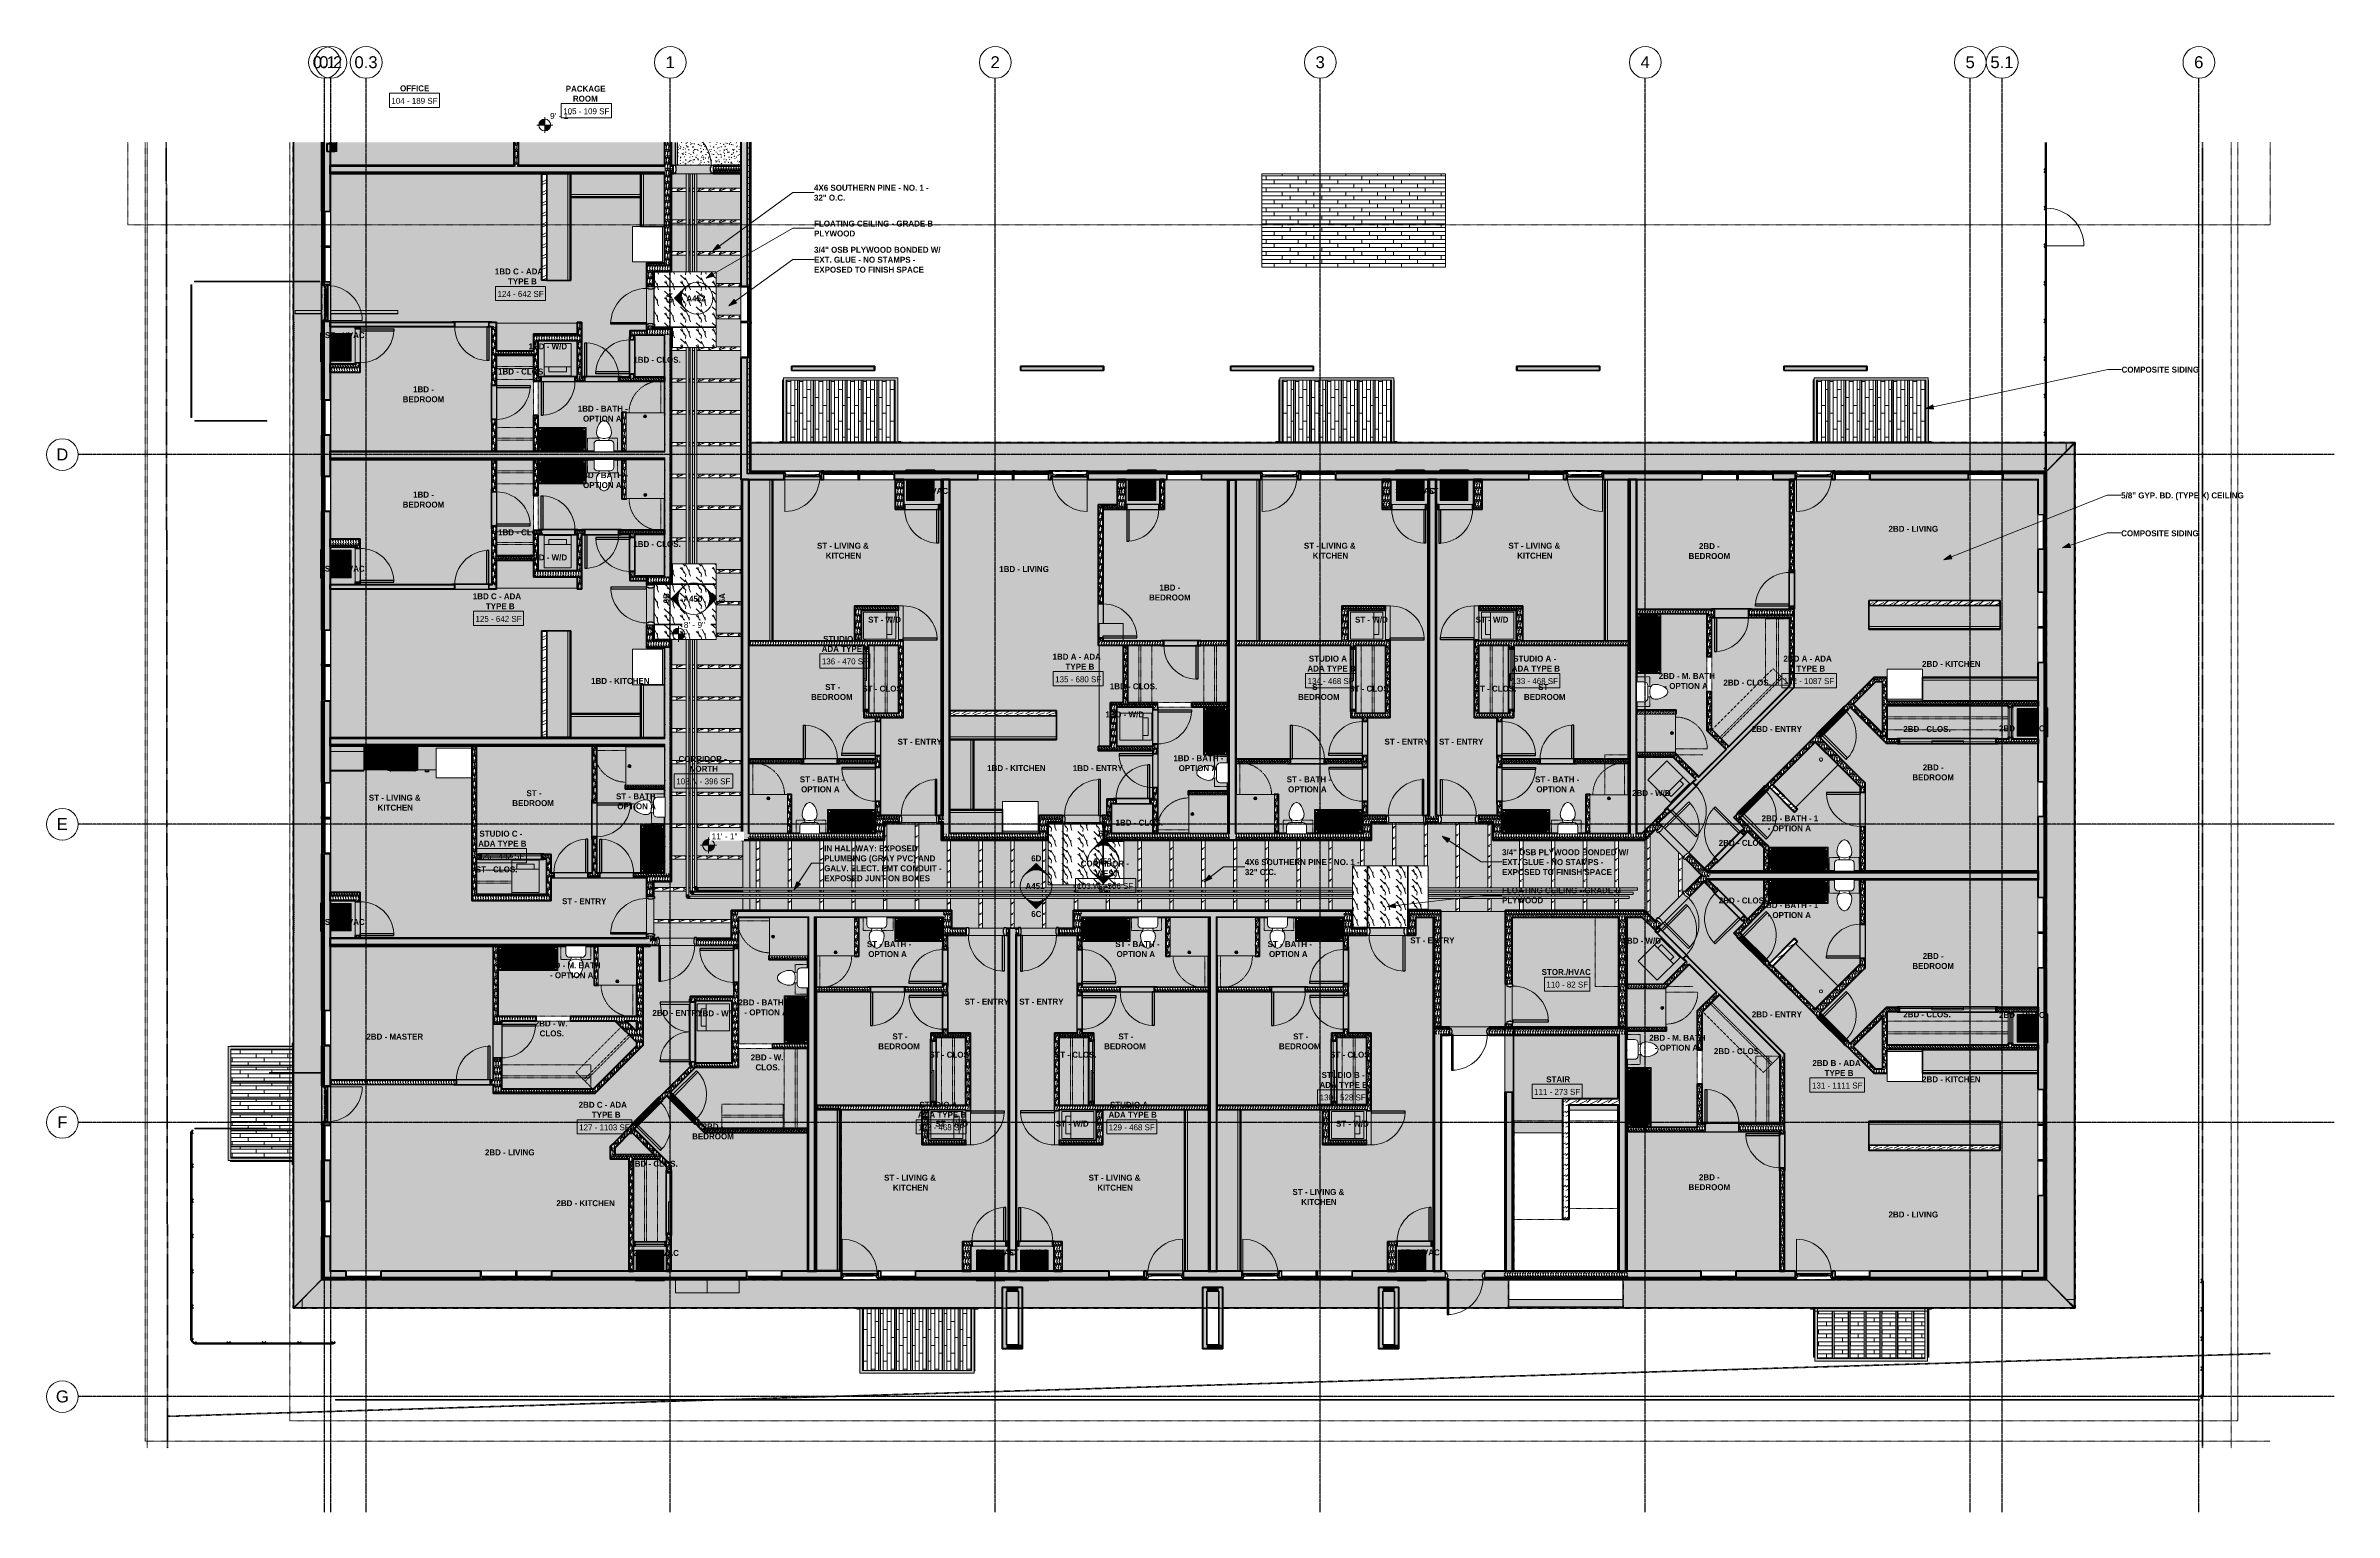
# Model space of a CAD drawing. Header units: inches. Extents: x -4110 to -1807, y 9775 to 11251.
import ezdxf

# ---------------------------------------------------------------- set-up
doc = ezdxf.new("R2010")
doc.units = ezdxf.units.IN
doc.header["$MEASUREMENT"] = 0
for name, pattern in [('Aligning Line 1_8_', [0.25, 0.125, -0.125]), ('Aligning Line 1_8__2_', [0.25, 0.125, -0.125]), ('Dash', [0.25, 0.125, -0.125]), ('Dash 1_16_', [0.125, 0.0625, -0.0625]), ('Dash 3_32_', [0.1875, 0.09375, -0.09375]), ('Double Dash 3_8_', [1, 0.375, -0.125, 0.125, -0.125, 0.125, -0.125]), ('Grid Line 1_2_', [0.875, 0.5, -0.125, 0.125, -0.125]), ('Hidden 1_8_', [0.1875, 0.125, -0.0625]), ('Hidden 1_8__2_', [0.1875, 0.125, -0.0625]), ('Overhead', [0.15625, 0.09375, -0.0625]), ('Overhead 1_16_', [0.101562, 0.0625, -0.039062])]:
    doc.linetypes.add(name, pattern=pattern)
for name, color, linetype, lineweight in [('0-1', 7, 'Continuous', 5), ('0-2', 7, 'Continuous', 9), ('0-3', 10, 'Continuous', 18), ('0-4', 250, 'Double Dash 3_8_', 60), ('0-5', 165, 'Continuous', 5), ('A-AREA-IDEN', 2, 'Continuous', 9), ('A-CLNG', 13, 'Continuous', 18), ('A-CLNG-1', 10, 'Continuous', 18), ('A-CLNG-PATT-1', 252, 'Continuous', 18), ('A-DETL-1', 90, 'Dash 3_32_', 18), ('A-DETL-GENF-HDLN-1', 7, 'Dash', 9), ('A-DETL-GENF-HDLN-2', 1, 'Continuous', 18), ('A-DETL-MEDM-1', 50, 'Continuous', 30), ('A-DETL-MEDM-2', 33, 'Overhead', 9), ('A-DOOR', 31, 'Continuous', 18), ('A-DOOR-1', 55, 'Continuous', 18), ('A-DOOR-2', 10, 'Continuous', 18), ('A-DOOR-3', 7, 'Continuous', 9), ('A-DOOR-4', 50, 'Continuous', 30), ('A-DOOR-5', 31, 'Overhead', 9), ('A-DOOR-6', 13, 'Continuous', 18), ('A-DOOR-7', 31, 'Continuous', 30), ('A-DOOR-8', 31, 'Continuous', 9), ('A-DOOR-FRAM-1', 31, 'Continuous', 18), ('A-DOOR-FRAM-2', 7, 'Continuous', 9), ('A-DOOR-FRAM-3', 50, 'Continuous', 30), ('A-DOOR-FRAM-4', 31, 'Continuous', 30), ('A-DOOR-GLAZ-1', 7, 'Continuous', 9), ('A-DOOR-OPNG-1', 7, 'Continuous', 9), ('A-FLOR-1', 10, 'Continuous', 18), ('A-FLOR-2', 53, 'Continuous', 18), ('A-FLOR-3', 31, 'Continuous', 18), ('A-FLOR-PATT-1', 251, 'Continuous', 9), ('A-GENM-1', 27, 'Continuous', 9), ('A-GENM-2', 253, 'Continuous', 9), ('A-GENM-3', 250, 'Continuous', 60), ('A-GENM-4', 7, 'Continuous', 9), ('A-GLAZ', 151, 'Continuous', 18), ('A-GLAZ-1', 10, 'Continuous', 18), ('A-GLAZ-2', 50, 'Continuous', 30), ('A-GLAZ-3', 7, 'Continuous', 9), ('A-GLAZ-4', 59, 'Continuous', 18), ('A-GLAZ-5', 250, 'Continuous', 60), ('A-GLAZ-6', 251, 'Continuous', 9), ('A-GLAZ-CURT-1', 35, 'Continuous', 9), ('A-GLAZ-CURT-2', 7, 'Continuous', 9), ('A-GLAZ-CURT-3', 250, 'Continuous', 60), ('A-GLAZ-CWMG-1', 7, 'Continuous', 9), ('A-GLAZ-CWMG-2', 250, 'Continuous', 60), ('A-WALL', 113, 'Continuous', 18), ('A-WALL-1', 8, 'Continuous', 5), ('A-WALL-10', 255, 'Continuous', 18), ('A-WALL-11', 55, 'Continuous', 18), ('A-WALL-12', 113, 'Continuous', 60), ('A-WALL-2', 9, 'Continuous', 5), ('A-WALL-3', 113, 'Continuous', 5), ('A-WALL-4', 252, 'Continuous', 18), ('A-WALL-5', 250, 'Continuous', 60), ('A-WALL-6', 10, 'Continuous', 18), ('A-WALL-7', 113, 'Continuous', 9), ('A-WALL-8', 13, 'Continuous', 18), ('A-WALL-9', 23, 'Continuous', 5), ('A-WALL-PATT-1', 7, 'Continuous', 9), ('A-WALL-PATT-2', 253, 'Continuous', 9), ('A-WALL-PATT-3', 251, 'Continuous', 9), ('A-WALL-PATT-4', 111, 'Continuous', 9), ('C-PROP-LINE-1', 250, 'Double Dash 3_8_', 60), ('C-PROP-LINE-2', 250, 'Dash 1_16_', 60), ('E-ELEC-EQPM-1', 251, 'Continuous', 9), ('E-ELEC-EQPM-2', 7, 'Continuous', 9), ('G-ANNO-DIMS', 111, 'Continuous', 9), ('G-ANNO-SYMB', 111, 'Aligning Line 1_8_', 9), ('G-ANNO-SYMB-1', 147, 'Aligning Line 1_8_', 9), ('G-ANNO-SYMB-2', 147, 'Aligning Line 1_8__2_', 9), ('G-ANNO-SYMB-3', 111, 'Continuous', 9), ('G-ANNO-TEXT', 231, 'Continuous', 9), ('I-WALL', 2, 'Continuous', 18), ('I-WALL-1', 8, 'Continuous', 5), ('I-WALL-2', 250, 'Continuous', 60), ('I-WALL-3', 10, 'Continuous', 18), ('I-WALL-4', 2, 'Continuous', 5), ('I-WALL-5', 2, 'Continuous', 60), ('P-PIPE', 3, 'Continuous', 9), ('P-PIPE-1', 3, 'Continuous', 5), ('P-SANR-FIXT-1', 135, 'Continuous', 9), ('P-SANR-FIXT-2', 7, 'Continuous', 9), ('P-SANR-FIXT-3', 90, 'Continuous', 9), ('P-SANR-FIXT-4', 253, 'Continuous', 9), ('P-SANR-FIXT-HDLN-1', 7, 'Dash', 9), ('Q-CASE-1', 7, 'Continuous', 9), ('Q-CASE-2', 71, 'Continuous', 9), ('Q-CASE-3', 90, 'Continuous', 9), ('Q-CASE-4', 127, 'Continuous', 9), ('Q-CASE-5', 7, 'Dash', 9), ('Q-CASE-6', 253, 'Continuous', 9), ('Q-CASE-7', 250, 'Continuous', 60), ('Q-CASE-8', 41, 'Continuous', 9), ('Q-CASE-HDLN-1', 7, 'Dash', 9), ('Q-SPCQ-1', 9, 'Continuous', 5), ('Q-SPCQ-2', 7, 'Continuous', 9), ('Q-SPCQ-3', 135, 'Continuous', 9), ('Q-SPCQ-4', 253, 'Continuous', 9), ('S-BEAM-1', 135, 'Continuous', 9), ('S-BEAM-2', 7, 'Continuous', 9), ('S-BEAM-3', 7, 'Hidden 1_8__2_', 9), ('S-BEAM-4', 254, 'Continuous', 5), ('S-BEAM-5', 251, 'Continuous', 9), ('S-BEAM-6', 7, 'Hidden 1_8_', 9), ('S-BEAM-7', 253, 'Continuous', 9), ('S-BEAM-8', 35, 'Continuous', 9), ('S-COLS', 52, 'Continuous', 9), ('S-COLS-1', 250, 'Continuous', 60), ('S-GRID-1', 1, 'Grid Line 1_2_', 30), ('S-GRID-IDEN', 1, 'Continuous', 9), ('S-GRID-IDEN-1', 147, 'Continuous', 9), ('S-STRS-MBND-1', 7, 'Overhead 1_16_', 9)]:
    doc.layers.add(name, color=color, linetype=linetype, lineweight=lineweight)
doc.styles.add('Arial', font='arial.ttf', dxfattribs={"height": 12})
doc.styles.add('Arial_1', font='arial.ttf', dxfattribs={"height": 6})
doc.styles.add('Century Gothic', font='ufonts.com_century-gothic.ttf', dxfattribs={"height": 6})
doc.styles.add('Century Gothic_B', font='GOTHICB.TTF', dxfattribs={"height": 6})
pattern_1 = [(0, (0, 0), (20.48, 5.12), [0.845, -14.515, 0.845, -14.515, -81.92]), (0, (0, 0), (20.48, 5.12), [-30.72, 0.845, -29.875, 0.845, -14.515, -35.84]), (0, (0, 0), (20.48, 5.12), [-76.8, 0.845, -9.395, 0.845, -24.755]), (120, (7.68, 2.56), (-14.67405, 15.1762003), [0.845, -14.515, 0.845, -14.515, -81.92]), (120, (7.68, 2.56), (-14.67405, 15.1762003), [-30.72, 0.845, -29.875, 0.845, -14.515, -35.84]), (120, (7.68, 2.56), (-14.67405, 15.1762003), [-76.8, 0.845, -9.395, 0.845, -24.755]), (240, (10.24, 12.8), (-5.80595, -20.2962003), [0.845, -14.515, 0.845, -14.515, -81.92]), (240, (10.24, 12.8), (-5.80595, -20.2962003), [-30.72, 0.845, -29.875, 0.845, -14.515, -35.84]), (240, (10.24, 12.8), (-5.80595, -20.2962003), [-76.8, 0.845, -9.395, 0.845, -24.755])]
pattern_2 = [(161.57, (0.32, 0.32), (-2.560496185, -0.000537386), [0, -18.214, 2.022, 0]), (18.43, (-0.32, 0.32), (-2.560496185, 0.000537386), [0, -18.214, 2.022, 0]), (108.43, (0.32, 0.32), (1.27922091, -6.400876726), [6.07, -14.166]), (71.57, (-0.32, 0.32), (1.27922091, 6.400876726), [6.07, -14.166])]
pattern_3 = [(45, (0, 0), (-6.335677, 6.335677), []), (45, (0, 9.6), (-6.335677, 6.335677), [])]
pattern_4 = [(45, (0, 0), (-4.2426407, 4.2426407), [])]
pattern_5 = [(216.87, (4.265, 10.662), (31.9871619, 21.32545714), [5.331, -47.981]), (206.565, (10.662, 7.464), (-10.662476, -10.6620098), [11.921, -11.921]), (198.435, (10.662, 2.132), (-21.32449365, -10.6625869), [6.744, -26.974])]
pattern_6 = [(0, (0, 0), (0, 3.199), []), (315, (0, 0), (3.19895108, 0), [4.524, -4.524]), (45, (0, 0), (3.19895108, 0), [4.524, -4.524])]
pattern_7 = [(0, (0, 0), (0, 6), []), (90, (0, 0), (-6, 4e-16), [])]
pattern_8 = [(216.87, (6.4, 16), (47.9999428, 32.00008575), [8, -72]), (206.565, (16, 11.2), (-15.999975, -15.9994993), [17.889, -17.889]), (198.435, (16, 3.2), (-32.0003383, -16.000521), [10.119, -40.477])]
pattern_9 = [(0, (0, 4.156), (1, -1), [0.5, -1.5]), (270, (0.25, 4.406), (-1, -1), [0.5, -1.5])]
pattern_10 = [(108.435, (4.16, 0), (-16.000521, 32.0003383), [6.072, -44.525]), (139.399, (2.24, 5.76), (-96.00016541, 79.9998798), [2.95, -144.562]), (136.848, (16, 7.68), (-240.00202852, 223.9982064), [7.018, -343.889]), (109.983, (10.88, 12.48), (-47.99971113, 127.99986808), [3.746, -183.53]), (90, (9.6, 0), (-16, 16), [3.2, -12.8]), (118.443, (9.6, 3.2), (112.0002199, -207.99937941), [8.734, -427.981]), (84.289, (5.44, 10.88), (-16.00092206, -143.99947947), [3.216, -157.582]), (129.806, (5.76, 14.08), (64.00060153, -80.0001644), [2.499, -122.465])]

# ---------------------------------------------------------------- blocks, each defined once
blk = doc.blocks.new('083100 - Access Doors and Panels - Type 1 - ACCESS PANEL - 2-6 X 6-0-3696233-ENLARGED RCP - 1ST FLOOR PLAN - WEST')
at = {"layer": 'A-DOOR-1'}
blk.add_hatch(color=256, dxfattribs=at).paths.add_polyline_path([(-15, 0.75), (-15, -0.75), (15, -0.75), (15, 0.75), (-13.9375, 0.75)], flags=0)
at = {"layer": 'A-DOOR-2'}
for p, q in [((15, 0.75), (-15, 0.75)), ((-15, 0.75), (-15, -0.75)), ((15, 0.75), (15, -0.75)), ((15, -0.75), (-15, -0.75))]:
    blk.add_line(p, q, dxfattribs=at)
blk = doc.blocks.new('OD_CW_Closet - OD_CW_Closet-3848065-ENLARGED RCP - 1ST FLOOR PLAN - WEST')
at = {"layer": 'Q-CASE-HDLN-1'}
for p, q in [((0.7, 22.4), (0.7, 0)), ((0.7, 13), (83.6, 13)), ((0.7, 11), (83.6, 11)), ((0.7, 0), (83.6, 0))]:
    blk.add_line(p, q, dxfattribs=at)
blk = doc.blocks.new('SWING - SINGLE - FLUSH - SWING - FLUSH - 2-10 x 6-8 - PRIVACY-3983846-ENLARGED RCP - 1ST FLOOR PLAN - WEST')
at = {"layer": 'A-DOOR-FRAM-1'}
for points in [[(-20, 2.4), (-17, 2.4), (-17, 2.9), (-20, 2.9)], [(-17, 2.4), (17, 2.4), (17, 2.9), (-17, 2.9)], [(17, 2.4), (20, 2.4), (20, 2.9), (17, 2.9)], [(-20, -2.9), (-17, -2.9), (-17, -2.4), (-20, -2.4)], [(-17, -2.4), (-17, -2.9), (17, -2.9), (17, -2.4), (-16.5, -2.4)], [(17, -2.9), (20, -2.9), (20, -2.4), (17, -2.4)]]:
    blk.add_hatch(color=256, dxfattribs=at).paths.add_polyline_path(points, flags=0)
at = {"layer": 'A-DOOR-3'}
blk.add_arc((17, -2.4), 34.1, 180, 266.6343, dxfattribs=at)
at = {"layer": 'A-DOOR-4'}
for p, q in [((15, -2.4), (15, -36.4)), ((17, -2.4), (15, -2.4)), ((17, -2.4), (17, -36.4)), ((17, -36.4), (15, -36.4))]:
    blk.add_line(p, q, dxfattribs=at)
at = {"layer": 'A-DOOR-FRAM-2'}
for p, q in [((-17, 2.9), (-20, 2.9)), ((-20, 2.9), (-20, 2.4)), ((-20, 2.4), (-17, 2.4)), ((17, 2.9), (-17, 2.9)), ((-17, 2.9), (-17, 2.4)), ((-17, 2.4), (17, 2.4)), ((20, 2.9), (17, 2.9)), ((17, 2.9), (17, 2.4)), ((17, 2.4), (20, 2.4)), ((20, 2.9), (20, 2.4)), ((-17, -2.4), (-20, -2.4)), ((-20, -2.9), (-20, -2.4)), ((-20, -2.9), (-17, -2.9)), ((17, -2.4), (-17, -2.4)), ((-17, -2.9), (-17, -2.4)), ((-17, -2.9), (17, -2.9)), ((20, -2.4), (17, -2.4)), ((17, -2.9), (17, -2.4)), ((17, -2.9), (20, -2.9)), ((20, -2.9), (20, -2.4))]:
    blk.add_line(p, q, dxfattribs=at)
blk = doc.blocks.new('SLIDING - FLUSH - SLIDING - FLUSH - 5-0 x 6-8-3203586-ENLARGED RCP - 1ST FLOOR PLAN - WEST')
at = {"layer": 'A-DOOR'}
for points in [[(-31, 3.2), (-32.8, 3.2), (-32.8, 2.5), (-30.3, 2.5), (-30.3, 3.2)], [(-18.2, 3.2), (-30.3, 3.2), (-30.3, 2.5), (30.2, 2.5), (30.2, 3.2), (-11.2, 3.2)], [(30, 0.5), (-1, 0.5), (-1, -0.9), (30, -0.9)], [(31, 3.2), (30.2, 3.2), (30.2, 2.5), (32.7, 2.5), (32.7, 3.2), (31.6, 3.2)], [(-31, -2.3), (-32.8, -2.3), (-32.8, -3), (-30.3, -3), (-30.3, -2.3)], [(-18.2, -2.3), (-30.3, -2.3), (-30.3, -3), (30.2, -3), (30.2, -2.3), (-13.8, -2.3)], [(-18.2, -0.9), (-30, -0.9), (-30, -2.3), (1, -2.3), (1, -0.9), (-13.2, -0.9)], [(31.6, -2.3), (30.2, -2.3), (30.2, -3), (32.7, -3), (32.7, -2.3)]]:
    blk.add_hatch(color=256, dxfattribs=at).paths.add_polyline_path(points, flags=0)
at = {"layer": 'A-DOOR-FRAM-1'}
for points in [[(-30, 2.5), (-31, 2.5), (-31, -2.3), (-30, -2.3), (-30, 1.6)], [(30.2, 2.5), (30, 2.5), (30, -2.3), (31, -2.3), (31, 2.5)]]:
    blk.add_hatch(color=256, dxfattribs=at).paths.add_polyline_path(points, flags=0)
h = blk.add_hatch(color=256, dxfattribs=at)
h.paths.add_polyline_path([(-11.6, 2.5), (-30, 2.5), (-30, -0.9), (-1, -0.9), (-1, 0.5), (30, 0.5), (30, 2.5), (-1, 2.5)], flags=0)
h.paths.add_polyline_path([(30, -0.9), (1, -0.9), (1, -2.3), (30, -2.3), (30, -1.6)], flags=0)
at = {"layer": 'A-DOOR-3'}
for p, q in [((-32.8, 2.5), (-32.8, 3.2)), ((-30.3, 3.2), (-32.8, 3.2)), ((-32.8, 2.5), (-30.3, 2.5)), ((30.2, 3.2), (-30.3, 3.2)), ((-30.3, 3.2), (-30.3, 2.5)), ((30, 0.5), (-1, 0.5)), ((-1, 0.5), (-1, -0.9)), ((30, 0.5), (30, -0.9)), ((30.2, 2.5), (30.2, 3.2)), ((30.2, 3.2), (32.7, 3.2)), ((32.7, 2.5), (30.2, 2.5)), ((32.7, 3.2), (32.7, 2.5)), ((-32.8, -3), (-32.8, -2.3)), ((-30.3, -2.3), (-32.8, -2.3)), ((-32.8, -3), (-30.3, -3)), ((-30.3, -2.3), (-30.3, -3)), ((-30.3, -3), (30.2, -3)), ((1, -0.9), (-30, -0.9)), ((-30, -0.9), (-30, -2.3)), ((-30, -2.3), (1, -2.3)), ((-1, -0.9), (30, -0.9)), ((1, -0.9), (1, -2.3)), ((30.2, -2.3), (32.7, -2.3)), ((30.2, -3), (30.2, -2.3)), ((32.7, -3), (30.2, -3)), ((32.7, -2.3), (32.7, -3))]:
    blk.add_line(p, q, dxfattribs=at)
at = {"layer": 'A-DOOR-FRAM-2'}
for p, q in [((-31, -2.3), (-31, 2.5)), ((-30, 2.5), (-31, 2.5)), ((30, 2.5), (-30, 2.5)), ((-30, 2.5), (-30, -2.3)), ((30, -2.3), (30, 2.5)), ((30, 2.5), (31, 2.5)), ((31, 2.5), (31, -2.3)), ((-31, -2.3), (-30, -2.3)), ((1, -2.3), (30, -2.3)), ((31, -2.3), (30, -2.3))]:
    blk.add_line(p, q, dxfattribs=at)
blk = doc.blocks.new('Stacked Washer and Dryer - 26_x25_ - Private-1352637-ENLARGED RCP - 1ST FLOOR PLAN - WEST')
at = {"layer": 'P-SANR-FIXT-1'}
blk.add_hatch(color=256, dxfattribs=at).paths.add_polyline_path([(0, 13.6), (0, -13.6), (32.4, -13.6), (32.4, 13.6), (9.9, 13.6)], flags=0)
at = {"layer": 'P-SANR-FIXT-2'}
for p, q in [((32.4, 13.6), (0, 13.6)), ((0, -13.6), (0, 13.6)), ((23.3, 13.6), (23.3, -13.6)), ((23.3, 8.8), (28.5, 8.8)), ((28.5, 8.8), (28.5, -8.7)), ((32.4, 13.6), (32.4, -13.6)), ((0, -13.6), (32.4, -13.6)), ((28.5, -8.7), (23.3, -8.7))]:
    blk.add_line(p, q, dxfattribs=at)
blk = doc.blocks.new('SWING - SINGLE - FLUSH - SWING - FLUSH - 2-10 x 6-8 - PRIVACY-3983842-ENLARGED RCP - 1ST FLOOR PLAN - WEST')
at = {"layer": 'A-DOOR-FRAM-1'}
for points in [[(-20, 2.4), (-17, 2.4), (-17, 2.9), (-20, 2.9)], [(-8, 2.4), (17, 2.4), (17, 2.9), (-17, 2.9), (-17, 2.4)], [(17, 2.4), (20, 2.4), (20, 2.9), (17, 2.9)], [(-19.5, -2.9), (-17, -2.9), (-17, -2.4), (-20, -2.4), (-20, -2.9), (-19.8, -2.9)], [(-17, -2.9), (17, -2.9), (17, -2.4), (-17, -2.4)], [(17, -2.9), (20, -2.9), (20, -2.4), (17, -2.4)]]:
    blk.add_hatch(color=256, dxfattribs=at).paths.add_polyline_path(points, flags=0)
at = {"layer": 'A-DOOR-3'}
blk.add_arc((17, 2.4), 34.1, 93.3657, 180, dxfattribs=at)
at = {"layer": 'A-DOOR-4'}
for p, q in [((15, 2.4), (15, 36.4)), ((17, 36.4), (15, 36.4)), ((17, 2.4), (17, 36.4)), ((17, 2.4), (15, 2.4))]:
    blk.add_line(p, q, dxfattribs=at)
at = {"layer": 'A-DOOR-FRAM-2'}
for p, q in [((-17, 2.9), (-20, 2.9)), ((-20, 2.4), (-20, 2.9)), ((-20, 2.4), (-17, 2.4)), ((17, 2.9), (-17, 2.9)), ((-17, 2.4), (-17, 2.9)), ((-17, 2.4), (17, 2.4)), ((20, 2.9), (17, 2.9)), ((17, 2.4), (17, 2.9)), ((17, 2.4), (20, 2.4)), ((20, 2.4), (20, 2.9)), ((-17, -2.4), (-20, -2.4)), ((-20, -2.4), (-20, -2.9)), ((-20, -2.9), (-17, -2.9)), ((17, -2.4), (-17, -2.4)), ((-17, -2.4), (-17, -2.9)), ((-17, -2.9), (17, -2.9)), ((20, -2.4), (17, -2.4)), ((17, -2.4), (17, -2.9)), ((17, -2.9), (20, -2.9)), ((20, -2.4), (20, -2.9))]:
    blk.add_line(p, q, dxfattribs=at)
blk = doc.blocks.new('OD_CW_Closet - OD_CW_Closet-3892068-ENLARGED RCP - 1ST FLOOR PLAN - WEST')
at = {"layer": 'Q-CASE-HDLN-1'}
for p, q in [((0.7, 24), (0.7, 22.3)), ((0.7, 13), (36.4, 13)), ((0.7, 11), (36.4, 11)), ((0.7, 0), (36.4, 0))]:
    blk.add_line(p, q, dxfattribs=at)
blk = doc.blocks.new('SLIDING - FLUSH - SLIDING - FLUSH - 5-0 x 6-8-3203585-ENLARGED RCP - 1ST FLOOR PLAN - WEST')
at = {"layer": 'A-DOOR'}
for points in [[(-30.3, 3), (-32.8, 3), (-32.8, 2.2), (-30.3, 2.2)], [(30.2, 2.2), (30.2, 3), (-30.3, 3), (-30.3, 2.2), (30, 2.2)], [(1, 0.9), (1, 2.2), (-30, 2.2), (-30, 0.9), (0.4, 0.9)], [(30, -0.5), (30, 0.9), (-1, 0.9), (-1, -0.5), (0.4, -0.5)], [(32.7, 2.2), (32.7, 3), (30.2, 3), (30.2, 2.2), (31.6, 2.2)], [(-30.3, -3.3), (-30.3, -2.5), (-32.8, -2.5), (-32.8, -3.3), (-31, -3.3)], [(30.2, -2.5), (-30.3, -2.5), (-30.3, -3.3), (30.2, -3.3)], [(32.7, -3.3), (32.7, -2.5), (30.2, -2.5), (30.2, -3.3), (31.6, -3.3)]]:
    blk.add_hatch(color=256, dxfattribs=at).paths.add_polyline_path(points, flags=0)
at = {"layer": 'A-DOOR-FRAM-1'}
for points in [[(-30, 2.2), (-31, 2.2), (-31, -2.5), (-30, -2.5), (-30, 0.9)], [(31, 0.9), (31, 2.2), (30, 2.2), (30, -2.5), (31, -2.5), (31, -0.5)]]:
    blk.add_hatch(color=256, dxfattribs=at).paths.add_polyline_path(points, flags=0)
h = blk.add_hatch(color=256, dxfattribs=at)
h.paths.add_polyline_path([(30, -2.5), (30, -0.5), (-1, -0.5), (-1, 0.9), (-30, 0.9), (-30, -2.5), (0.4, -2.5)], flags=0)
h.paths.add_polyline_path([(30, 2.2), (1, 2.2), (1, 0.9), (30, 0.9)], flags=0)
at = {"layer": 'A-DOOR-3'}
for p, q in [((-32.8, 2.2), (-32.8, 3)), ((-30.3, 3), (-32.8, 3)), ((-32.8, 2.2), (-30.3, 2.2)), ((30.2, 3), (-30.3, 3)), ((-30.3, 3), (-30.3, 2.2)), ((1, 2.2), (-30, 2.2)), ((-30, 2.2), (-30, 0.9)), ((-30, 0.9), (1, 0.9)), ((30, 0.9), (-1, 0.9)), ((-1, 0.9), (-1, -0.5)), ((1, 2.2), (1, 0.9)), ((30, 0.9), (30, -0.5)), ((30.2, 2.2), (30.2, 3)), ((30.2, 3), (32.7, 3)), ((32.7, 2.2), (30.2, 2.2)), ((32.7, 3), (32.7, 2.2)), ((-32.8, -3.3), (-32.8, -2.5)), ((-30.3, -2.5), (-32.8, -2.5)), ((-32.8, -3.3), (-30.3, -3.3)), ((-30.3, -2.5), (-30.3, -3.3)), ((-30.3, -3.3), (30.2, -3.3)), ((-1, -0.5), (30, -0.5)), ((30.2, -2.5), (32.7, -2.5)), ((30.2, -3.3), (30.2, -2.5)), ((32.7, -3.3), (30.2, -3.3)), ((32.7, -2.5), (32.7, -3.3))]:
    blk.add_line(p, q, dxfattribs=at)
at = {"layer": 'A-DOOR-FRAM-2'}
for p, q in [((-30, 2.2), (-31, 2.2)), ((-31, -2.5), (-31, 2.2)), ((-30, 2.2), (-30, -2.5)), ((30, 2.2), (1, 2.2)), ((30, -2.5), (30, 2.2)), ((30, 2.2), (31, 2.2)), ((31, 2.2), (31, -2.5)), ((-31, -2.5), (-30, -2.5)), ((-30, -2.5), (30, -2.5)), ((31, -2.5), (30, -2.5))]:
    blk.add_line(p, q, dxfattribs=at)
blk = doc.blocks.new('Stainless Steel Farmhous Kitchen Sink - Stainless Steel Farmhous Kitchen Sink-2552578-ENLARGED RCP - 1ST FLOOR PLAN - WEST')
at = {"layer": 'P-SANR-FIXT-1'}
blk.add_hatch(color=256, dxfattribs=at).paths.add_polyline_path([(-31.4, 22.2), (-33, 22.2), (-33, 2.2), (0, 2.2), (0, 22.2)], flags=0)
at = {"layer": 'P-SANR-FIXT-2'}
for p, q in [((-33, 22.2), (0, 22.2)), ((-33, 20.1), (-33, 22.2)), ((0, 2.2), (-33, 2.2)), ((0, 22.2), (0, 2.2))]:
    blk.add_line(p, q, dxfattribs=at)
blk = doc.blocks.new('Dishwasher_15404 - 34_ counter-547918-ENLARGED RCP - 1ST FLOOR PLAN - WEST')
at = {"layer": 'Q-SPCQ-3'}
for points in [[(24.4, 20.3), (24.1, 20.3), (24.1, 19.7), (24.4, 19.7)], [(24.4, 19.1), (24.1, 19.1), (24.1, 18.5), (24.4, 18.5)], [(24.4, 17.9), (24.1, 17.9), (24.1, 17.3), (24.4, 17.3)], [(24.4, 16.7), (24.1, 16.7), (24.1, 16.2), (24.4, 16.2)], [(24.4, 5.8), (24.4, 6.8), (24.1, 6.8), (24.1, 5.8), (24.3, 5.8)], [(24.4, 4.9), (24.4, 5.8), (24.1, 5.8), (24.1, 4.8), (24.4, 4.8)]]:
    blk.add_hatch(color=256, dxfattribs=at).paths.add_polyline_path(points, flags=0)
at = {"layer": 'Q-SPCQ-4'}
for points in [[(22.2, 6.8), (22.2, 22.4), (22.2, 22.8), (22, 23.3), (21.7, 23.6), (21.5, 23.8), (21.1, 23.9), (20.7, 24), (0, 24), (0, 0), (20.7, 0), (21.1, 0.1), (21.5, 0.2), (21.8, 0.5), (22, 0.8), (22.2, 1.2), (22.2, 1.6)], [(22, 23.3), (22, 23.3), (22, 23.3)], [(23.9, 15.2), (23.8, 23.9), (23.8, 23.9), (23.7, 24), (22.2, 24), (22.2, 0), (23.8, 0), (23.8, 0.1), (23.9, 0.2), (23.9, 11.6)], [(24.1, 21.4), (24.1, 22.9), (23.9, 22.9), (23.9, 21.4)], [(24.1, 21.4), (23.9, 21.4), (23.9, 20.2), (24.1, 20.2), (24.1, 21.2)], [(24.1, 18.7), (24.1, 20.2), (23.9, 20.2), (23.9, 3.8), (24.1, 3.8), (24.1, 15.2)], [(24.1, 3), (24.1, 3.8), (23.9, 3.8), (23.9, 2.6), (24.1, 2.6), (24.1, 2.8)], [(24.1, 1.1), (24.1, 2.6), (23.9, 2.6), (23.9, 1.1)]]:
    blk.add_hatch(color=256, dxfattribs=at).paths.add_polyline_path(points, flags=0)
h = blk.add_hatch(color=256, dxfattribs=at)
h.paths.add_polyline_path([(22.2, 1.6), (22.2, 1.2), (22, 0.7), (21.7, 0.4), (21.5, 0.2), (21.1, 0.1), (20.7, 0), (22.2, 0), (22.2, 1.4)], flags=0)
h.paths.add_polyline_path([(22.2, 23.8), (22.2, 24), (20.7, 24), (21.1, 23.9), (21.5, 23.8), (21.8, 23.5), (22, 23.2), (22.2, 22.7), (22.2, 22.7), (22.2, 23.6)], flags=0)
at = {"layer": 'Q-SPCQ-2'}
for p, q in [((0, 24), (20.7, 24)), ((0, 0), (0, 24)), ((20.7, 24), (22.2, 24)), ((22.2, 24), (23.7, 24)), ((22.2, 24), (22.2, 22.4)), ((23.9, 23.8), (23.9, 0.2)), ((20.7, 0), (0, 0)), ((22.2, 22.4), (22.2, 1.6)), ((22.2, 1.6), (22.2, 0)), ((23.9, 22.9), (24.1, 22.9)), ((23.9, 1.1), (24.1, 1.1)), ((24.1, 21.4), (24.1, 22.9)), ((24.1, 20.2), (24.1, 21.4)), ((24.1, 20.3), (24.4, 20.3)), ((24.1, 3.8), (24.1, 20.2)), ((24.1, 19.7), (24.4, 19.7)), ((24.1, 19.1), (24.4, 19.1)), ((24.1, 18.5), (24.4, 18.5)), ((24.1, 17.9), (24.4, 17.9)), ((24.1, 17.3), (24.4, 17.3)), ((24.1, 16.7), (24.4, 16.7)), ((24.1, 16.2), (24.4, 16.2)), ((24.1, 6.8), (24.4, 6.8)), ((24.4, 4.8), (24.1, 4.8)), ((24.1, 2.6), (24.1, 3.8)), ((24.1, 1.1), (24.1, 2.6)), ((24.4, 19.7), (24.4, 20.3)), ((24.4, 18.5), (24.4, 19.1)), ((24.4, 17.3), (24.4, 17.9)), ((24.4, 16.2), (24.4, 16.7)), ((24.4, 5.8), (24.4, 6.8)), ((24.4, 4.8), (24.4, 5.8)), ((22.2, 0), (20.7, 0)), ((23.7, 0), (22.2, 0))]:
    blk.add_line(p, q, dxfattribs=at)
for centre, radius, start, end in [((20.7, 22.4), 1.57, 360, 90), ((20.7, 22.4), 1.57, 32.077, 42.3359), ((20.7, 22.4), 1.57, 17.8182, 27.5266), ((23.7, 23.8), 0.197, 360, 90), ((20.7, 1.6), 1.57, 270, 360), ((20.7, 1.6), 1.57, 317.6641, 327.923), ((20.7, 1.6), 1.57, 332.4734, 342.1818), ((20.7, 22.4), 1.57, 360, 13.6425), ((20.7, 1.6), 1.57, 346.3575, 360), ((23.7, 0.2), 0.197, 270, 0), ((23.7, 0.2), 0.197, 270, 0)]:
    blk.add_arc(centre, radius, start, end, dxfattribs=at)
blk = doc.blocks.new('Refrigerator_-_Side-by-Side_6047 - 36_ X 30_-345559-ENLARGED RCP - 1ST FLOOR PLAN - WEST')
at = {"layer": 'Q-SPCQ-2'}
for p, q in [((17.9, 14.4), (-17.9, 14.4)), ((-17.9, 14.4), (-17.9, -15.6)), ((17.9, -15.6), (17.9, 14.4)), ((-17.9, -15.6), (17.9, -15.6))]:
    blk.add_line(p, q, dxfattribs=at)
blk = doc.blocks.new('Vanity Cabinet-Double Door - 33_-2164608-ENLARGED RCP - 1ST FLOOR PLAN - WEST')
at = {"layer": 'Q-CASE-1'}
for p, q in [((-15.8, -24), (-15.8, 0)), ((-15.8, 0), (17.2, 0)), ((17.2, 0), (17.2, -24)), ((17.2, -24), (-15.8, -24))]:
    blk.add_line(p, q, dxfattribs=at)
blk = doc.blocks.new('Base Cabinet 4 Drawer 254 - Base Cabinet 4 Drawer 254 18_-2556185-ENLARGED RCP - 1ST FLOOR PLAN - WEST')
at = {"layer": 'Q-CASE-2'}
blk.add_hatch(color=256, dxfattribs=at).paths.add_polyline_path([(2.6, -25.5), (2.6, -24), (2.1, -24), (2.1, -25), (-0.6, -25), (-0.6, -24), (-1.1, -24), (-1.1, -25.5)], flags=0)
at = {"layer": 'Q-CASE-1'}
for p, q in [((-0.6, -24), (-1.1, -24)), ((-1.1, -25.5), (-1.1, -24)), ((2.6, -25.5), (-1.1, -25.5)), ((-0.6, -25), (-0.6, -24)), ((-0.6, -25), (2.1, -25)), ((2.1, -25), (2.1, -24)), ((2.1, -24), (2.6, -24)), ((2.6, -24), (2.6, -25.5))]:
    blk.add_line(p, q, dxfattribs=at)
blk = doc.blocks.new('Toilet-Domestic-3D - Toilet-Domestic-3D-3234795-ENLARGED RCP - 1ST FLOOR PLAN - WEST')
at = {"layer": 'P-SANR-FIXT-2'}
for p, q in [((-7.5, 0), (-7.3, 2)), ((-7.3, 2), (-6.8, 4)), ((-6.8, 4), (-6.1, 6)), ((-6.1, 6), (-5.1, 8)), ((-5.1, 8), (-3.7, 10)), ((-3.7, 10), (-2.7, 11)), ((-2.7, 11), (-1.9, 11.5)), ((-1.9, 11.5), (-0.5, 12)), ((-0.5, 12), (0.5, 12)), ((0.5, 12), (1.9, 11.5)), ((1.9, 11.5), (2.7, 11)), ((2.7, 11), (3.7, 10)), ((3.7, 10), (5.1, 8)), ((5.1, 8), (6.1, 6)), ((6.1, 6), (6.8, 4)), ((6.8, 4), (7.3, 2)), ((7.3, 2), (7.5, 0)), ((-10, -11.7), (-10, -19.5)), ((-10, -19.5), (10, -19.5)), ((-7.4, -1), (-7.5, 0)), ((-7.2, -2), (-7.4, -1)), ((-7, -3), (-7.2, -2)), ((-6.4, -4), (-7, -3)), ((-5.2, -5), (-6.4, -4)), ((6.2, -8), (-6.3, -8)), ((-3.8, -5.5), (-5.2, -5)), ((-4.9, -8), (-5.2, -5)), ((-1, -6), (-3.8, -5.5)), ((1, -6), (-1, -6)), ((3.8, -5.5), (1, -6)), ((5.2, -5), (3.8, -5.5)), ((4.9, -8), (5.2, -5)), ((6.4, -4), (5.2, -5)), ((7, -3), (6.4, -4)), ((7.2, -2), (7, -3)), ((7.4, -1), (7.2, -2)), ((7.5, 0), (7.4, -1)), ((10, -19.5), (10, -11.7))]:
    blk.add_line(p, q, dxfattribs=at)
for centre, start, end in [((-6.3, -11.7), 90, 180), ((6.2, -11.7), 0, 90)]:
    blk.add_arc(centre, 3.73, start, end, dxfattribs=at)
blk = doc.blocks.new('Bath Vanity - Bath Vanity 48_-2551079-ENLARGED RCP - 1ST FLOOR PLAN - WEST')
at = {"layer": 'Q-CASE-3'}
h = blk.add_hatch(color=256, dxfattribs=at)
h.paths.add_polyline_path([(24.7, -1), (24.7, 0), (-23.3, 0), (-23.3, -24), (24.7, -24), (24.7, -2)], flags=0)
h.paths.add_polyline_path([(23.7, -2), (23.7, -23), (-22.3, -23), (-22.3, -1), (23.7, -1)], flags=0)
h.paths.add_polyline_path([(21.7, -3), (21.7, -2), (-20.3, -2), (-20.3, -3), (8.3, -3)], flags=0)
h.paths.add_polyline_path([(21.7, -11.7), (-20.3, -11.7), (-20.3, -12.3), (21.7, -12.3), (21.7, -11.9)], flags=0)
h.paths.add_polyline_path([(21.7, -10.7), (21.7, -10.2), (-20.3, -10.2), (-20.3, -10.7), (8.3, -10.7)], flags=0)
h.paths.add_polyline_path([(21.7, -18.5), (21.7, -17.9), (-20.3, -17.9), (-20.3, -18.5), (8.3, -18.5)], flags=0)
h.paths.add_polyline_path([(21.7, -4), (-20.3, -4), (-20.3, -4.5), (21.7, -4.5)], flags=0)
h.paths.add_polyline_path([(21.7, -19.5), (-20.3, -19.5), (-20.3, -20), (21.7, -20)], flags=0)
h.paths.add_polyline_path([(21.7, -8.6), (-20.3, -8.6), (-20.3, -9.2), (21.7, -9.2)], flags=0)
h.paths.add_polyline_path([(21.7, -16.4), (-20.3, -16.4), (-20.3, -16.9), (21.7, -16.9)], flags=0)
h.paths.add_polyline_path([(21.7, -14.8), (-20.3, -14.8), (-20.3, -15.4), (21.7, -15.4)], flags=0)
h.paths.add_polyline_path([(21.7, -7.1), (-20.3, -7.1), (-20.3, -7.6), (21.7, -7.6)], flags=0)
h.paths.add_polyline_path([(21.7, -13.8), (21.7, -13.3), (-20.3, -13.3), (-20.3, -13.8), (8.3, -13.8)], flags=0)
h.paths.add_polyline_path([(21.7, -5.5), (-20.3, -5.5), (-20.3, -6.1), (21.7, -6.1)], flags=0)
h.paths.add_polyline_path([(21.7, -21), (-20.3, -21), (-20.3, -22), (21.7, -22)], flags=0)
at = {"layer": 'Q-CASE-4'}
h = blk.add_hatch(color=256, dxfattribs=at)
h.paths.add_polyline_path([(23.7, -2), (23.7, -1), (21.7, -1), (21.7, -3), (23.7, -3)], flags=0)
h.paths.add_polyline_path([(23.7, -22), (23.7, -21), (21.7, -21), (21.7, -23), (23.7, -23)], flags=0)
h.paths.add_polyline_path([(-20.3, -1), (-22.3, -1), (-22.3, -3), (-20.3, -3), (-20.3, -2)], flags=0)
h.paths.add_polyline_path([(-20.3, -21), (-22.3, -21), (-22.3, -23), (-20.3, -23), (-20.3, -22)], flags=0)
for points in [[(-21.8, -13.3), (-21.8, -3), (-22.3, -3), (-22.3, -21), (-21.8, -21), (-21.8, -13.8)], [(-20.8, -13.3), (-20.8, -3), (-21.8, -3), (-21.8, -21), (-20.8, -21), (-20.8, -13.8)], [(-20.3, -12.3), (-20.3, -3), (-20.8, -3), (-20.8, -21), (-20.3, -21), (-20.3, -13.3)], [(21.7, -1), (-20.3, -1), (-20.3, -2), (21.7, -2)], [(21.7, -4), (21.7, -3), (-20.3, -3), (-20.3, -4), (8.3, -4)], [(21.7, -5.5), (21.7, -4.5), (-20.3, -4.5), (-20.3, -5.5), (8.3, -5.5)], [(21.7, -7.1), (21.7, -6.1), (-20.3, -6.1), (-20.3, -7.1), (8.3, -7.1)], [(21.7, -8.6), (21.7, -7.6), (-20.3, -7.6), (-20.3, -8.6), (8.3, -8.6)], [(21.7, -10.2), (21.7, -9.2), (-20.3, -9.2), (-20.3, -10.2), (8.3, -10.2)], [(21.7, -11.7), (21.7, -10.7), (-20.3, -10.7), (-20.3, -11.7), (8.3, -11.7)], [(21.7, -13.3), (21.7, -12.3), (-20.3, -12.3), (-20.3, -13.3), (8.3, -13.3)], [(21.7, -14.8), (21.7, -13.8), (-20.3, -13.8), (-20.3, -14.8), (8.3, -14.8)], [(21.7, -16.4), (21.7, -15.4), (-20.3, -15.4), (-20.3, -16.4), (8.3, -16.4)], [(21.7, -16.9), (-20.3, -16.9), (-20.3, -17.9), (21.7, -17.9), (21.7, -17.8)], [(21.7, -19.5), (21.7, -18.5), (-20.3, -18.5), (-20.3, -19.5), (8.3, -19.5)], [(21.7, -21), (21.7, -20), (-20.3, -20), (-20.3, -21), (8.3, -21)], [(21.7, -23), (21.7, -22), (-20.3, -22), (-20.3, -23), (8.3, -23)], [(22.2, -21), (22.2, -3), (21.7, -3), (21.7, -21)], [(23.2, -13.3), (23.2, -3), (22.2, -3), (22.2, -21), (23.2, -21), (23.2, -13.8)], [(23.7, -11.9), (23.7, -3), (23.2, -3), (23.2, -21), (23.7, -21), (23.7, -12.3)]]:
    blk.add_hatch(color=256, dxfattribs=at).paths.add_polyline_path(points, flags=0)
at = {"layer": 'Q-CASE-1'}
for p, q in [((-23.3, -24), (-23.3, 0)), ((-22.3, -3), (-22.3, -1)), ((-22.3, -1), (-20.3, -1)), ((-22.3, -3), (-22.3, -21)), ((-20.3, -3), (-22.3, -3)), ((-22.3, -23), (-22.3, -21)), ((-22.3, -21), (-20.3, -21)), ((-20.3, -23), (-22.3, -23)), ((-21.8, -3), (-21.8, -21)), ((-20.8, -3), (-20.8, -21)), ((21.7, -1), (-20.3, -1)), ((-20.3, -1), (-20.3, -3)), ((21.7, -2), (-20.3, -2)), ((21.7, -3), (-20.3, -3)), ((-20.3, -3), (-20.3, -21)), ((-20.3, -4), (21.7, -4)), ((21.7, -4.5), (-20.3, -4.5)), ((-20.3, -5.5), (21.7, -5.5)), ((21.7, -6.1), (-20.3, -6.1)), ((-20.3, -7.1), (21.7, -7.1)), ((21.7, -7.6), (-20.3, -7.6)), ((-20.3, -8.6), (21.7, -8.6)), ((21.7, -9.2), (-20.3, -9.2)), ((-20.3, -10.2), (21.7, -10.2)), ((21.7, -10.7), (-20.3, -10.7)), ((-20.3, -11.7), (21.7, -11.7)), ((21.7, -12.3), (-20.3, -12.3)), ((-20.3, -13.3), (21.7, -13.3)), ((21.7, -13.8), (-20.3, -13.8)), ((-20.3, -14.8), (21.7, -14.8)), ((21.7, -15.4), (-20.3, -15.4)), ((-20.3, -16.4), (21.7, -16.4)), ((21.7, -16.9), (-20.3, -16.9)), ((-20.3, -17.9), (21.7, -17.9)), ((21.7, -18.5), (-20.3, -18.5)), ((-20.3, -19.5), (21.7, -19.5)), ((21.7, -20), (-20.3, -20)), ((-20.3, -21), (21.7, -21)), ((-20.3, -21), (-20.3, -23)), ((21.7, -22), (-20.3, -22)), ((21.7, -23), (-20.3, -23)), ((21.7, -3), (21.7, -1)), ((21.7, -1), (23.7, -1)), ((21.7, -3), (21.7, -21)), ((23.7, -3), (21.7, -3)), ((21.7, -23), (21.7, -21)), ((21.7, -21), (23.7, -21)), ((23.7, -23), (21.7, -23)), ((22.2, -3), (22.2, -21)), ((23.2, -3), (23.2, -21)), ((23.7, -1), (23.7, -3)), ((23.7, -3), (23.7, -21)), ((23.7, -21), (23.7, -23)), ((24.7, 0), (24.7, -24)), ((24.7, -24), (-23.3, -24))]:
    blk.add_line(p, q, dxfattribs=at)
blk = doc.blocks.new('300 Series Wall Hung Cabinet_326 - 30_-2909952-ENLARGED RCP - 1ST FLOOR PLAN - WEST')
at = {"layer": 'Q-CASE-5'}
for p, q in [((-15, -0.2), (-15, -13.2)), ((-15, -13.2), (-6.6, -13.2)), ((3.7, -13.2), (15, -13.2)), ((15, -13.2), (15, -0.2))]:
    blk.add_line(p, q, dxfattribs=at)
blk = doc.blocks.new('OD_CW_Closet - OD_CW_Closet-3890307-ENLARGED RCP - 1ST FLOOR PLAN - WEST')
at = {"layer": 'Q-CASE-HDLN-1'}
for p, q in [((0.7, 13), (38, 13)), ((0.7, 11), (38, 11)), ((0.7, 0), (38, 0))]:
    blk.add_line(p, q, dxfattribs=at)
blk = doc.blocks.new('OD_CW_Base Cabinet - OD_CW_Base Cabinet-3857759-ENLARGED RCP - 1ST FLOOR PLAN - WEST')
at = {"layer": 'Q-CASE-6'}
for points in [[(0.7, 24), (0.7, 3), (163.6, 3), (163.6, 24), (68.1, 24)], [(0.7, 1), (163.6, 1), (163.6, 3), (0.7, 3)], [(0.7, 0), (163.6, 0), (163.6, 1), (0.7, 1)]]:
    blk.add_hatch(color=256, dxfattribs=at).paths.add_polyline_path(points, flags=0)
at = {"layer": 'Q-CASE-1'}
for p, q in [((0.7, 24), (0.7, 3)), ((0.7, 24), (163.6, 24)), ((163.6, 3), (163.6, 24)), ((0.7, 3), (0.7, 1)), ((0.7, 3), (163.6, 3)), ((0.7, 1), (0.7, 0)), ((0.7, 1), (163.6, 1)), ((0.7, 1), (163.6, 1)), ((0.7, 0), (163.6, 0)), ((163.6, 1), (163.6, 3)), ((163.6, 0), (163.6, 1))]:
    blk.add_line(p, q, dxfattribs=at)
at = {"layer": 'Q-CASE-7'}
for p, q in [((163.6, 24), (0.7, 24)), ((0.7, 24), (0.7, 0)), ((163.6, 0), (163.6, 24)), ((0.7, 0), (163.6, 0))]:
    blk.add_line(p, q, dxfattribs=at)
blk = doc.blocks.new('OD_CW_Countertop - OD_CW_Countertop-3858596-ENLARGED RCP - 1ST FLOOR PLAN - WEST')
at = {"layer": 'Q-CASE-HDLN-1'}
for p, q in [((0.7, 0), (0.7, -1)), ((0.7, -1), (162.1, -1))]:
    blk.add_line(p, q, dxfattribs=at)
blk = doc.blocks.new('SWING - SINGLE - FLUSH - SWING - FLUSH - 2-10 x 6-8 - PRIVACY-3983844-ENLARGED RCP - 1ST FLOOR PLAN - WEST')
at = {"layer": 'A-DOOR-FRAM-1'}
for points in [[(-17.6, 2.4), (-17, 2.4), (-17, 2.9), (-20, 2.9), (-20, 2.4)], [(-17, 2.4), (17, 2.4), (17, 2.9), (-17, 2.9)], [(17.6, 2.4), (20, 2.4), (20, 2.9), (17, 2.9), (17, 2.4)], [(-17, -2.9), (-17, -2.4), (-20, -2.4), (-20, -2.9), (-17.6, -2.9)], [(-16.5, -2.9), (17, -2.9), (17, -2.4), (-17, -2.4), (-17, -2.9)], [(20, -2.9), (20, -2.4), (17, -2.4), (17, -2.9), (17.6, -2.9)]]:
    blk.add_hatch(color=256, dxfattribs=at).paths.add_polyline_path(points, flags=0)
at = {"layer": 'A-DOOR-3'}
blk.add_arc((17, 2.4), 34.1, 93.3657, 180, dxfattribs=at)
at = {"layer": 'A-DOOR-4'}
for p, q in [((15, 2.4), (15, 36.4)), ((17, 36.4), (15, 36.4)), ((17, 2.4), (17, 36.4)), ((17, 2.4), (15, 2.4))]:
    blk.add_line(p, q, dxfattribs=at)
at = {"layer": 'A-DOOR-FRAM-2'}
for p, q in [((-17, 2.9), (-20, 2.9)), ((-20, 2.4), (-20, 2.9)), ((-20, 2.4), (-17, 2.4)), ((17, 2.9), (-17, 2.9)), ((-17, 2.4), (-17, 2.9)), ((-17, 2.4), (17, 2.4)), ((20, 2.9), (17, 2.9)), ((17, 2.4), (17, 2.9)), ((17, 2.4), (20, 2.4)), ((20, 2.4), (20, 2.9)), ((-17, -2.4), (-20, -2.4)), ((-20, -2.4), (-20, -2.9)), ((-20, -2.9), (-17, -2.9)), ((17, -2.4), (-17, -2.4)), ((-17, -2.4), (-17, -2.9)), ((-17, -2.9), (17, -2.9)), ((20, -2.4), (17, -2.4)), ((17, -2.4), (17, -2.9)), ((17, -2.9), (20, -2.9)), ((20, -2.4), (20, -2.9))]:
    blk.add_line(p, q, dxfattribs=at)
blk = doc.blocks.new('OD_CW_Closet - OD_CW_Closet-3890320-ENLARGED RCP - 1ST FLOOR PLAN - WEST')
at = {"layer": 'Q-CASE-HDLN-1'}
for p, q in [((0.7, 0), (38, 0)), ((0.7, -11), (38, -11)), ((0.7, -13), (38, -13))]:
    blk.add_line(p, q, dxfattribs=at)
blk = doc.blocks.new('SWING - SINGLE - FLUSH - SWING - FLUSH - 2-10 x 6-8 - PRIVACY-3983845-ENLARGED RCP - 1ST FLOOR PLAN - WEST')
at = {"layer": 'A-DOOR-FRAM-1'}
for points in [[(-20, 2.4), (-17, 2.4), (-17, 2.9), (-20, 2.9)], [(-17, 2.4), (17, 2.4), (17, 2.9), (-17, 2.9)], [(17, 2.4), (20, 2.4), (20, 2.9), (17, 2.9)], [(-20, -2.9), (-17, -2.9), (-17, -2.4), (-20, -2.4)], [(-17, -2.9), (17, -2.9), (17, -2.4), (-17, -2.4)], [(17, -2.9), (20, -2.9), (20, -2.4), (17, -2.4)]]:
    blk.add_hatch(color=256, dxfattribs=at).paths.add_polyline_path(points, flags=0)
at = {"layer": 'A-DOOR-3'}
blk.add_arc((17, -2.4), 34.1, 180, 266.6343, dxfattribs=at)
at = {"layer": 'A-DOOR-4'}
for p, q in [((15, -2.4), (15, -36.4)), ((17, -2.4), (15, -2.4)), ((17, -2.4), (17, -36.4)), ((17, -36.4), (15, -36.4))]:
    blk.add_line(p, q, dxfattribs=at)
at = {"layer": 'A-DOOR-FRAM-2'}
for p, q in [((-17, 2.9), (-20, 2.9)), ((-20, 2.9), (-20, 2.4)), ((-20, 2.4), (-17, 2.4)), ((17, 2.9), (-17, 2.9)), ((-17, 2.9), (-17, 2.4)), ((-17, 2.4), (17, 2.4)), ((20, 2.9), (17, 2.9)), ((17, 2.9), (17, 2.4)), ((17, 2.4), (20, 2.4)), ((20, 2.9), (20, 2.4)), ((-17, -2.4), (-20, -2.4)), ((-20, -2.9), (-20, -2.4)), ((-20, -2.9), (-17, -2.9)), ((17, -2.4), (-17, -2.4)), ((-17, -2.9), (-17, -2.4)), ((-17, -2.9), (17, -2.9)), ((20, -2.4), (17, -2.4)), ((17, -2.9), (17, -2.4)), ((17, -2.9), (20, -2.9)), ((20, -2.9), (20, -2.4))]:
    blk.add_line(p, q, dxfattribs=at)
blk = doc.blocks.new('OD_CW_Closet - OD_CW_Closet-3786599-ENLARGED RCP - 1ST FLOOR PLAN - WEST')
at = {"layer": 'Q-CASE-HDLN-1'}
for p, q in [((0.7, 0), (69, 0)), ((0.7, -11), (69, -11)), ((0.7, -13), (69, -13)), ((69, -24), (0.7, -24))]:
    blk.add_line(p, q, dxfattribs=at)
blk = doc.blocks.new('SWING - SINGLE - FLUSH - SWING - OFFSET PIVOT - 34_ x 80_ - DRYWALL FRAME-3983854-ENLARGED RCP - 1ST FLOOR PLAN - WEST')
at = {"layer": 'A-DOOR-3'}
blk.add_arc((17, -2.4), 34.1, 180, 266.6343, dxfattribs=at)
at = {"layer": 'A-DOOR-4'}
for p, q in [((15, -2.4), (15, -36.4)), ((17, -2.4), (15, -2.4)), ((17, -2.4), (17, -36.4)), ((17, -36.4), (15, -36.4))]:
    blk.add_line(p, q, dxfattribs=at)
blk = doc.blocks.new('Bath Vanity - Bath Vanity 48_-V1-ENLARGED RCP - 1ST FLOOR PLAN - WEST')
at = {"layer": 'Q-CASE-3'}
h = blk.add_hatch(color=256, dxfattribs=at)
h.paths.add_polyline_path([(-23.3, -24), (24.7, -24), (24.7, 0), (-23.3, 0), (-23.3, -23)], flags=0)
h.paths.add_polyline_path([(14.4, -23), (-22.3, -23), (-22.3, -1), (23.7, -1), (23.7, -23), (20.2, -23)], flags=0)
h.paths.add_polyline_path([(14.4, -22), (21.7, -22), (21.7, -21), (-20.3, -21), (-20.3, -22), (-19.3, -22)], flags=0)
h.paths.add_polyline_path([(-19.3, -20), (21.7, -20), (21.7, -19.5), (-20.3, -19.5), (-20.3, -20)], flags=0)
h.paths.add_polyline_path([(-20.3, -18.5), (21.7, -18.5), (21.7, -17.9), (-20.3, -17.9)], flags=0)
h.paths.add_polyline_path([(21.7, -16.9), (21.7, -16.4), (-20.3, -16.4), (-20.3, -16.9), (14.4, -16.9)], flags=0)
h.paths.add_polyline_path([(-20.3, -15.4), (21.7, -15.4), (21.7, -14.8), (-20.3, -14.8)], flags=0)
h.paths.add_polyline_path([(-20.3, -13.8), (21.7, -13.8), (21.7, -13.3), (-20.3, -13.3)], flags=0)
h.paths.add_polyline_path([(-19.3, -12.3), (21.7, -12.3), (21.7, -11.7), (-20.3, -11.7), (-20.3, -12.3)], flags=0)
h.paths.add_polyline_path([(14.4, -10.7), (21.7, -10.7), (21.7, -10.2), (-20.3, -10.2), (-20.3, -10.7), (-19.3, -10.7)], flags=0)
h.paths.add_polyline_path([(-19.3, -9.2), (21.7, -9.2), (21.7, -8.6), (-20.3, -8.6), (-20.3, -9.2)], flags=0)
h.paths.add_polyline_path([(-19.3, -7.6), (21.7, -7.6), (21.7, -7.1), (-20.3, -7.1), (-20.3, -7.6)], flags=0)
h.paths.add_polyline_path([(21.7, -6.1), (21.7, -5.5), (-20.3, -5.5), (-20.3, -6.1), (14.4, -6.1)], flags=0)
h.paths.add_polyline_path([(14.4, -4.5), (21.7, -4.5), (21.7, -4), (-20.3, -4), (-20.3, -4.5), (-19.3, -4.5)], flags=0)
h.paths.add_polyline_path([(21.7, -3), (21.7, -2), (-20.3, -2), (-20.3, -3), (14.4, -3)], flags=0)
at = {"layer": 'Q-CASE-4'}
h = blk.add_hatch(color=256, dxfattribs=at)
h.paths.add_polyline_path([(23.7, -23), (23.7, -21), (21.7, -21), (21.7, -23)], flags=0)
h.paths.add_polyline_path([(-20.3, -23), (-20.3, -21), (-22.3, -21), (-22.3, -23)], flags=0)
h.paths.add_polyline_path([(23.2, -3), (23.7, -3), (23.7, -1), (21.7, -1), (21.7, -3), (22.2, -3)], flags=0)
h.paths.add_polyline_path([(-20.8, -3), (-20.3, -3), (-20.3, -1), (-22.3, -1), (-22.3, -3), (-21.8, -3)], flags=0)
for points in [[(-22.3, -21), (-21.8, -21), (-21.8, -3), (-22.3, -3), (-22.3, -20.7)], [(-21.8, -21), (-20.8, -21), (-20.8, -3), (-21.8, -3), (-21.8, -20.7)], [(-20.8, -21), (-20.3, -21), (-20.3, -3), (-20.8, -3), (-20.8, -20.7)], [(21.7, -2), (21.7, -1), (-20.3, -1), (-20.3, -2), (14.4, -2)], [(-19.3, -4), (21.7, -4), (21.7, -3), (-20.3, -3), (-20.3, -4)], [(14.4, -5.5), (21.7, -5.5), (21.7, -4.5), (-20.3, -4.5), (-20.3, -5.5), (-19.3, -5.5)], [(14.4, -7.1), (21.7, -7.1), (21.7, -6.1), (-20.3, -6.1), (-20.3, -7.1), (-19.3, -7.1)], [(14.4, -8.6), (21.7, -8.6), (21.7, -7.6), (-20.3, -7.6), (-20.3, -8.6), (-19.3, -8.6)], [(14.4, -10.2), (21.7, -10.2), (21.7, -9.2), (-20.3, -9.2), (-20.3, -10.2), (-19.3, -10.2)], [(14.4, -11.7), (21.7, -11.7), (21.7, -10.7), (-20.3, -10.7), (-20.3, -11.7), (-19.3, -11.7)], [(14.4, -13.3), (21.7, -13.3), (21.7, -12.3), (-20.3, -12.3), (-20.3, -13.3), (-19.3, -13.3)], [(14.4, -14.8), (21.7, -14.8), (21.7, -13.8), (-20.3, -13.8), (-20.3, -14.8), (-19.3, -14.8)], [(14.4, -16.4), (21.7, -16.4), (21.7, -15.4), (-20.3, -15.4), (-20.3, -16.4), (-19.3, -16.4)], [(14.4, -17.9), (21.7, -17.9), (21.7, -16.9), (-20.3, -16.9), (-20.3, -17.9), (-19.3, -17.9)], [(21.7, -19.5), (21.7, -18.5), (-20.3, -18.5), (-20.3, -19.5), (14.4, -19.5)], [(-19.3, -21), (21.7, -21), (21.7, -20), (-20.3, -20), (-20.3, -21)], [(21.7, -23), (21.7, -22), (-20.3, -22), (-20.3, -23), (14.4, -23)], [(22.2, -21), (22.2, -3), (21.7, -3), (21.7, -21)], [(22.2, -21), (23.2, -21), (23.2, -3), (22.2, -3), (22.2, -20.7)], [(23.7, -21), (23.7, -3), (23.2, -3), (23.2, -21)]]:
    blk.add_hatch(color=256, dxfattribs=at).paths.add_polyline_path(points, flags=0)
at = {"layer": 'Q-CASE-1'}
for p, q in [((-23.3, -24), (-23.3, 0)), ((24.7, 0), (24.7, -24)), ((-22.3, -3), (-22.3, -1)), ((-22.3, -1), (-20.3, -1)), ((-22.3, -3), (-22.3, -21)), ((-20.3, -3), (-22.3, -3)), ((-22.3, -23), (-22.3, -21)), ((-22.3, -21), (-20.3, -21)), ((-20.3, -23), (-22.3, -23)), ((-21.8, -3), (-21.8, -21)), ((-20.8, -3), (-20.8, -21)), ((21.7, -1), (-20.3, -1)), ((-20.3, -1), (-20.3, -3)), ((21.7, -2), (-20.3, -2)), ((21.7, -3), (-20.3, -3)), ((-20.3, -3), (-20.3, -21)), ((-20.3, -4), (21.7, -4)), ((21.7, -4.5), (-20.3, -4.5)), ((-20.3, -5.5), (21.7, -5.5)), ((21.7, -6.1), (-20.3, -6.1)), ((-20.3, -7.1), (21.7, -7.1)), ((21.7, -7.6), (-20.3, -7.6)), ((-20.3, -8.6), (21.7, -8.6)), ((21.7, -9.2), (-20.3, -9.2)), ((-20.3, -10.2), (21.7, -10.2)), ((21.7, -10.7), (-20.3, -10.7)), ((-20.3, -11.7), (21.7, -11.7)), ((21.7, -12.3), (-20.3, -12.3)), ((-20.3, -13.3), (21.7, -13.3)), ((21.7, -13.8), (-20.3, -13.8)), ((-20.3, -14.8), (21.7, -14.8)), ((21.7, -15.4), (-20.3, -15.4)), ((-20.3, -16.4), (21.7, -16.4)), ((21.7, -16.9), (-20.3, -16.9)), ((-20.3, -17.9), (21.7, -17.9)), ((21.7, -18.5), (-20.3, -18.5)), ((-20.3, -19.5), (21.7, -19.5)), ((21.7, -20), (-20.3, -20)), ((-20.3, -21), (21.7, -21)), ((-20.3, -21), (-20.3, -23)), ((21.7, -22), (-20.3, -22)), ((21.7, -23), (-20.3, -23)), ((21.7, -3), (21.7, -1)), ((21.7, -1), (23.7, -1)), ((21.7, -3), (21.7, -21)), ((23.7, -3), (21.7, -3)), ((21.7, -23), (21.7, -21)), ((21.7, -21), (23.7, -21)), ((23.7, -23), (21.7, -23)), ((22.2, -3), (22.2, -21)), ((23.2, -3), (23.2, -21)), ((23.7, -1), (23.7, -3)), ((23.7, -3), (23.7, -21)), ((23.7, -21), (23.7, -23)), ((24.7, -24), (-23.3, -24))]:
    blk.add_line(p, q, dxfattribs=at)
blk = doc.blocks.new('300 Series Wall Hung Cabinet_326 - 30_-V2-ENLARGED RCP - 1ST FLOOR PLAN - WEST')
at = {"layer": 'Q-CASE-5'}
for p, q in [((-11.4, -0.2), (-15, -0.2)), ((-15, -0.2), (-15, -13.2)), ((-15, -13.2), (-6.6, -13.2)), ((3.7, -13.2), (15, -13.2)), ((15, -0.2), (8.5, -0.2)), ((15, -13.2), (15, -0.2))]:
    blk.add_line(p, q, dxfattribs=at)
blk = doc.blocks.new('SLIDING - FLUSH - SLIDING - FLUSH - 5-0 x 6-8-3934327-ENLARGED RCP - 1ST FLOOR PLAN - WEST')
at = {"layer": 'A-DOOR'}
for points in [[(-30.3, 3), (-32.8, 3), (-32.8, 2.2), (-30.3, 2.2)], [(30.2, 2.4), (30.2, 3), (-30.3, 3), (-30.3, 2.2), (30.2, 2.2)], [(1, 2.2), (-30, 2.2), (-30, 0.9), (1, 0.9)], [(30, 0.9), (-1, 0.9), (-1, -0.5), (30, -0.5)], [(32.7, 2.4), (32.7, 3), (30.2, 3), (30.2, 2.2), (32.7, 2.2)], [(-30.3, -3.3), (-30.3, -2.5), (-32.8, -2.5), (-32.8, -3.3), (-31, -3.3)], [(30.2, -3.3), (30.2, -2.5), (-30.3, -2.5), (-30.3, -3.3), (30.1, -3.3)], [(32.7, -3.3), (32.7, -2.5), (30.2, -2.5), (30.2, -3.3), (31, -3.3)]]:
    blk.add_hatch(color=256, dxfattribs=at).paths.add_polyline_path(points, flags=0)
at = {"layer": 'A-DOOR-FRAM-1'}
for points in [[(-30, 2.2), (-31, 2.2), (-31, -2.5), (-30, -2.5), (-30, 0.9)], [(31, 2.2), (30, 2.2), (30, -2.5), (31, -2.5)]]:
    blk.add_hatch(color=256, dxfattribs=at).paths.add_polyline_path(points, flags=0)
h = blk.add_hatch(color=256, dxfattribs=at)
h.paths.add_polyline_path([(30, -0.5), (-1, -0.5), (-1, 0.9), (-30, 0.9), (-30, -2.5), (30, -2.5)], flags=0)
h.paths.add_polyline_path([(30, 0.9), (30, 2.2), (1, 2.2), (1, 0.9), (9.6, 0.9)], flags=0)
at = {"layer": 'A-DOOR-3'}
for p, q in [((-32.8, 2.2), (-32.8, 3)), ((-30.3, 3), (-32.8, 3)), ((-32.8, 2.2), (-30.3, 2.2)), ((30.2, 3), (-30.3, 3)), ((-30.3, 3), (-30.3, 2.2)), ((1, 2.2), (-30, 2.2)), ((-30, 2.2), (-30, 0.9)), ((-30, 0.9), (1, 0.9)), ((30, 0.9), (-1, 0.9)), ((-1, 0.9), (-1, -0.5)), ((1, 2.2), (1, 0.9)), ((30, 0.9), (30, -0.5)), ((30.2, 2.2), (30.2, 3)), ((30.2, 3), (32.7, 3)), ((32.7, 2.2), (30.2, 2.2)), ((32.7, 3), (32.7, 2.2)), ((-32.8, -3.3), (-32.8, -2.5)), ((-30.3, -2.5), (-32.8, -2.5)), ((-32.8, -3.3), (-30.3, -3.3)), ((-30.3, -2.5), (-30.3, -3.3)), ((-30.3, -3.3), (30.2, -3.3)), ((-1, -0.5), (30, -0.5)), ((30.2, -2.5), (32.7, -2.5)), ((30.2, -3.3), (30.2, -2.5)), ((32.7, -3.3), (30.2, -3.3)), ((32.7, -2.5), (32.7, -3.3))]:
    blk.add_line(p, q, dxfattribs=at)
at = {"layer": 'A-DOOR-FRAM-2'}
for p, q in [((-30, 2.2), (-31, 2.2)), ((-31, -2.5), (-31, 2.2)), ((-30, 2.2), (-30, -2.5)), ((30, 2.2), (1, 2.2)), ((30, -2.5), (30, 2.2)), ((30, 2.2), (31, 2.2)), ((31, 2.2), (31, -2.5)), ((-31, -2.5), (-30, -2.5)), ((-30, -2.5), (30, -2.5)), ((31, -2.5), (30, -2.5))]:
    blk.add_line(p, q, dxfattribs=at)
blk = doc.blocks.new('OD_CW_Closet - OD_CW_Closet-3786619-ENLARGED RCP - 1ST FLOOR PLAN - WEST')
at = {"layer": 'Q-CASE-HDLN-1'}
for p, q in [((69, 24), (0.7, 24)), ((0.7, 13), (69, 13)), ((0.7, 11), (69, 11)), ((0.7, 0), (69, 0))]:
    blk.add_line(p, q, dxfattribs=at)
blk = doc.blocks.new('SWING - SINGLE - FLUSH - SWING - OFFSET PIVOT - 34_ x 80_ - DRYWALL FRAME-3983855-ENLARGED RCP - 1ST FLOOR PLAN - WEST')
at = {"layer": 'A-DOOR-3'}
blk.add_arc((17, 2.4), 34.1, 93.3657, 180, dxfattribs=at)
at = {"layer": 'A-DOOR-4'}
for p, q in [((15, 2.4), (15, 36.4)), ((17, 36.4), (15, 36.4)), ((17, 2.4), (17, 36.4)), ((17, 2.4), (15, 2.4))]:
    blk.add_line(p, q, dxfattribs=at)
blk = doc.blocks.new('Toilet-Domestic-3D - Toilet-Domestic-3D-1352612-ENLARGED RCP - 1ST FLOOR PLAN - WEST')
at = {"layer": 'P-SANR-FIXT-2'}
for p, q in [((-10, 19.5), (10, 19.5)), ((-10, 11.7), (-10, 19.5)), ((-7.4, 1), (-7.5, 0)), ((-7.5, 0), (-7.3, -2)), ((-7.2, 2), (-7.4, 1)), ((-7, 3), (-7.2, 2)), ((-6.4, 4), (-7, 3)), ((-5.2, 5), (-6.4, 4)), ((6.2, 8), (-6.3, 8)), ((-4.9, 8), (-5.2, 5)), ((-3.8, 5.5), (-5.2, 5)), ((-1, 6), (-3.8, 5.5)), ((1, 6), (-1, 6)), ((3.8, 5.5), (1, 6)), ((5.2, 5), (3.8, 5.5)), ((4.9, 8), (5.2, 5)), ((6.4, 4), (5.2, 5)), ((7, 3), (6.4, 4)), ((7.2, 2), (7, 3)), ((7.4, 1), (7.2, 2)), ((7.3, -2), (7.5, 0)), ((7.5, 0), (7.4, 1)), ((10, 19.5), (10, 11.7)), ((-7.3, -2), (-6.8, -4)), ((-6.8, -4), (-6.1, -6)), ((-6.1, -6), (-5.1, -8)), ((-5.1, -8), (-3.7, -10)), ((-3.7, -10), (-2.7, -11)), ((-2.7, -11), (-1.9, -11.5)), ((-1.9, -11.5), (-0.5, -12)), ((-0.5, -12), (0.5, -12)), ((0.5, -12), (1.9, -11.5)), ((1.9, -11.5), (2.7, -11)), ((2.7, -11), (3.7, -10)), ((3.7, -10), (5.1, -8)), ((5.1, -8), (6.1, -6)), ((6.1, -6), (6.8, -4)), ((6.8, -4), (7.3, -2))]:
    blk.add_line(p, q, dxfattribs=at)
for centre, start, end in [((-6.3, 11.7), 180, 270), ((6.2, 11.7), 270, 360)]:
    blk.add_arc(centre, 3.73, start, end, dxfattribs=at)
blk = doc.blocks.new('Bath Vanity - Bath Vanity 48_-3150017-ENLARGED RCP - 1ST FLOOR PLAN - WEST')
at = {"layer": 'Q-CASE-3'}
h = blk.add_hatch(color=256, dxfattribs=at)
h.paths.add_polyline_path([(12.2, 24), (-23.3, 24), (-23.3, 0), (24.7, 0), (24.7, 24), (13.7, 24)], flags=0)
h.paths.add_polyline_path([(-9.3, 23), (23.7, 23), (23.7, 1), (-22.3, 1), (-22.3, 23), (-10.5, 23)], flags=0)
h.paths.add_polyline_path([(-20.3, 22), (-20.3, 21), (21.7, 21), (21.7, 22), (-6.9, 22)], flags=0)
h.paths.add_polyline_path([(0.4, 20), (-20.3, 20), (-20.3, 19.5), (21.7, 19.5), (21.7, 20), (8.3, 20)], flags=0)
h.paths.add_polyline_path([(-20.3, 18.5), (-20.3, 17.9), (21.7, 17.9), (21.7, 18.5), (6, 18.5)], flags=0)
h.paths.add_polyline_path([(8.3, 16.9), (-20.3, 16.9), (-20.3, 16.4), (21.7, 16.4), (21.7, 16.9), (11.6, 16.9)], flags=0)
h.paths.add_polyline_path([(8.3, 15.4), (-20.3, 15.4), (-20.3, 14.8), (21.7, 14.8), (21.7, 15.4), (17.3, 15.4)], flags=0)
h.paths.add_polyline_path([(-20.3, 13.8), (-20.3, 13.3), (21.7, 13.3), (21.7, 13.8), (8.3, 13.8)], flags=0)
h.paths.add_polyline_path([(21.7, 12.3), (-20.3, 12.3), (-20.3, 11.7), (21.7, 11.7), (21.7, 11.9)], flags=0)
h.paths.add_polyline_path([(8.3, 10.7), (-20.3, 10.7), (-20.3, 10.2), (21.7, 10.2), (21.7, 10.7), (12.6, 10.7)], flags=0)
h.paths.add_polyline_path([(-20.3, 9.2), (-20.3, 8.6), (21.7, 8.6), (21.7, 9.2), (-10.8, 9.2)], flags=0)
h.paths.add_polyline_path([(8.3, 7.6), (-20.3, 7.6), (-20.3, 7.1), (21.7, 7.1), (21.7, 7.6)], flags=0)
h.paths.add_polyline_path([(-20.3, 6.1), (-20.3, 5.5), (21.7, 5.5), (21.7, 6.1), (8.3, 6.1)], flags=0)
h.paths.add_polyline_path([(8.3, 4.5), (-20.3, 4.5), (-20.3, 4), (21.7, 4), (21.7, 4.5)], flags=0)
h.paths.add_polyline_path([(-20.3, 3), (-20.3, 2), (21.7, 2), (21.7, 3), (8.3, 3)], flags=0)
at = {"layer": 'Q-CASE-4'}
h = blk.add_hatch(color=256, dxfattribs=at)
h.paths.add_polyline_path([(21.7, 23), (21.7, 21), (23.7, 21), (23.7, 23)], flags=0)
h.paths.add_polyline_path([(-20.3, 23), (-22.3, 23), (-22.3, 21), (-20.3, 21), (-20.3, 22)], flags=0)
h.paths.add_polyline_path([(-20.3, 3), (-22.3, 3), (-22.3, 1), (-20.3, 1)], flags=0)
h.paths.add_polyline_path([(22.2, 3), (21.7, 3), (21.7, 1), (23.7, 1), (23.7, 3), (23.2, 3)], flags=0)
for points in [[(-21.8, 21), (-22.3, 21), (-22.3, 3), (-21.8, 3), (-21.8, 20)], [(-21.8, 21), (-21.8, 3), (-20.8, 3), (-20.8, 21)], [(-20.8, 21), (-20.8, 3), (-20.3, 3), (-20.3, 21)], [(21.7, 23), (-20.3, 23), (-20.3, 22), (21.7, 22)], [(20.5, 21), (-20.3, 21), (-20.3, 20), (21.7, 20), (21.7, 21)], [(-20.3, 19.5), (-20.3, 18.5), (21.7, 18.5), (21.7, 19.5), (2.4, 19.5)], [(8, 17.9), (-20.3, 17.9), (-20.3, 16.9), (21.7, 16.9), (21.7, 17.9), (8.3, 17.9)], [(8.3, 16.4), (-20.3, 16.4), (-20.3, 15.4), (21.7, 15.4), (21.7, 16.4), (13.6, 16.4)], [(8.3, 14.8), (-20.3, 14.8), (-20.3, 13.8), (21.7, 13.8), (21.7, 14.8), (19.3, 14.8)], [(8.3, 13.3), (-20.3, 13.3), (-20.3, 12.3), (21.7, 12.3), (21.7, 13.3)], [(8.3, 11.7), (-20.3, 11.7), (-20.3, 10.7), (21.7, 10.7), (21.7, 11.7)], [(4.4, 10.2), (-20.3, 10.2), (-20.3, 9.2), (21.7, 9.2), (21.7, 10.2), (8.3, 10.2)], [(-19, 8.6), (-20.3, 8.6), (-20.3, 7.6), (21.7, 7.6), (21.7, 8.6), (8.3, 8.6)], [(8.3, 7.1), (-20.3, 7.1), (-20.3, 6.1), (21.7, 6.1), (21.7, 7.1)], [(8.3, 5.5), (-20.3, 5.5), (-20.3, 4.5), (21.7, 4.5), (21.7, 5.5)], [(-20.3, 4), (-20.3, 3), (21.7, 3), (21.7, 4), (-19.3, 4)], [(-20.3, 2), (-20.3, 1), (21.7, 1), (21.7, 2), (8.3, 2)], [(21.7, 21), (21.7, 3), (22.2, 3), (22.2, 21)], [(22.2, 21), (22.2, 3), (23.2, 3), (23.2, 21)], [(23.2, 21), (23.2, 3), (23.7, 3), (23.7, 21)]]:
    blk.add_hatch(color=256, dxfattribs=at).paths.add_polyline_path(points, flags=0)
at = {"layer": 'Q-CASE-1'}
for p, q in [((-23.3, 0), (-23.3, 24)), ((-23.3, 24), (24.7, 24)), ((24.7, 24), (24.7, 0)), ((-22.3, 21), (-22.3, 23)), ((-22.3, 23), (-20.3, 23)), ((-22.3, 21), (-22.3, 3)), ((-20.3, 21), (-22.3, 21)), ((-22.3, 1), (-22.3, 3)), ((-22.3, 3), (-20.3, 3)), ((-20.3, 1), (-22.3, 1)), ((-21.8, 21), (-21.8, 3)), ((-20.8, 21), (-20.8, 3)), ((-20.3, 23), (21.7, 23)), ((-20.3, 23), (-20.3, 21)), ((-20.3, 22), (21.7, 22)), ((21.7, 21), (-20.3, 21)), ((-20.3, 21), (-20.3, 3)), ((-20.3, 20), (21.7, 20)), ((21.7, 19.5), (-20.3, 19.5)), ((-20.3, 18.5), (21.7, 18.5)), ((21.7, 17.9), (-20.3, 17.9)), ((-20.3, 16.9), (21.7, 16.9)), ((21.7, 16.4), (-20.3, 16.4)), ((-20.3, 15.4), (21.7, 15.4)), ((21.7, 14.8), (-20.3, 14.8)), ((-20.3, 13.8), (21.7, 13.8)), ((21.7, 13.3), (-20.3, 13.3)), ((-20.3, 12.3), (21.7, 12.3)), ((21.7, 11.7), (-20.3, 11.7)), ((-20.3, 10.7), (21.7, 10.7)), ((21.7, 10.2), (-20.3, 10.2)), ((-20.3, 9.2), (21.7, 9.2)), ((21.7, 8.6), (-20.3, 8.6)), ((-20.3, 7.6), (21.7, 7.6)), ((21.7, 7.1), (-20.3, 7.1)), ((-20.3, 6.1), (21.7, 6.1)), ((21.7, 5.5), (-20.3, 5.5)), ((-20.3, 4.5), (21.7, 4.5)), ((21.7, 4), (-20.3, 4)), ((-20.3, 3), (21.7, 3)), ((-20.3, 3), (-20.3, 1)), ((-20.3, 2), (21.7, 2)), ((-20.3, 1), (21.7, 1)), ((21.7, 21), (21.7, 23)), ((21.7, 23), (23.7, 23)), ((21.7, 21), (21.7, 3)), ((23.7, 21), (21.7, 21)), ((21.7, 1), (21.7, 3)), ((21.7, 3), (23.7, 3)), ((23.7, 1), (21.7, 1)), ((22.2, 21), (22.2, 3)), ((23.2, 21), (23.2, 3)), ((23.7, 23), (23.7, 21)), ((23.7, 21), (23.7, 3)), ((23.7, 3), (23.7, 1))]:
    blk.add_line(p, q, dxfattribs=at)
blk = doc.blocks.new('300 Series Wall Hung Cabinet_326 - 30_-2909953-ENLARGED RCP - 1ST FLOOR PLAN - WEST')
at = {"layer": 'Q-CASE-5'}
for p, q in [((-15, 0.2), (-15, 13.2)), ((-15, 13.2), (-6.6, 13.2)), ((-11.4, 0.2), (-15, 0.2)), ((3.7, 13.2), (15, 13.2)), ((15, 0.2), (8.5, 0.2)), ((15, 13.2), (15, 0.2))]:
    blk.add_line(p, q, dxfattribs=at)
blk = doc.blocks.new('Stacked Washer and Dryer - 26_x25_ - Private-3627842-ENLARGED RCP - 1ST FLOOR PLAN - WEST')
at = {"layer": 'P-SANR-FIXT-1'}
blk.add_hatch(color=256, dxfattribs=at).paths.add_polyline_path([(29, 13.6), (0, 13.6), (0, -13.6), (32.4, -13.6), (32.4, 13.6)], flags=0)
at = {"layer": 'P-SANR-FIXT-2'}
for p, q in [((32.4, 13.6), (0, 13.6)), ((0, -13.6), (0, 13.6)), ((23.3, -13.6), (23.3, 13.6)), ((28.5, 8.7), (23.3, 8.7)), ((28.5, -8.8), (28.5, 8.7)), ((32.4, 13.6), (32.4, -13.6)), ((0, -13.6), (32.4, -13.6)), ((23.3, -8.8), (28.5, -8.8))]:
    blk.add_line(p, q, dxfattribs=at)
blk = doc.blocks.new('Bath Vanity - Bath Vanity 48_-V3-ENLARGED RCP - 1ST FLOOR PLAN - WEST')
at = {"layer": 'Q-CASE-3'}
h = blk.add_hatch(color=256, dxfattribs=at)
h.paths.add_polyline_path([(-23.3, -24), (24.7, -24), (24.7, 0), (-23.3, 0), (-23.3, -23)], flags=0)
h.paths.add_polyline_path([(-22.3, -23), (-22.3, -1), (23.7, -1), (23.7, -23), (-20.3, -23)], flags=0)
h.paths.add_polyline_path([(21.7, -22), (21.7, -21), (-20.3, -21), (-20.2, -22), (14.6, -22)], flags=0)
h.paths.add_polyline_path([(-20.3, -20), (21.7, -20), (21.7, -19.5), (-20.3, -19.5)], flags=0)
h.paths.add_polyline_path([(-20.3, -18.5), (21.7, -18.5), (21.7, -17.9), (-20.3, -17.9)], flags=0)
h.paths.add_polyline_path([(21.7, -16.9), (21.7, -16.4), (-20.3, -16.4), (-20.2, -16.9), (13.4, -16.9)], flags=0)
h.paths.add_polyline_path([(-20.2, -15.4), (21.7, -15.4), (21.7, -14.8), (-20.3, -14.8), (-20.3, -15.4)], flags=0)
h.paths.add_polyline_path([(-20.2, -13.8), (21.7, -13.8), (21.7, -13.3), (-20.3, -13.3), (-20.3, -13.8)], flags=0)
h.paths.add_polyline_path([(-20.2, -12.3), (21.7, -12.3), (21.7, -11.7), (-20.3, -11.7), (-20.3, -12.3)], flags=0)
h.paths.add_polyline_path([(-20.3, -10.7), (21.7, -10.7), (21.7, -10.2), (-20.3, -10.2)], flags=0)
h.paths.add_polyline_path([(13.4, -9.2), (21.7, -9.2), (21.7, -8.6), (-20.3, -8.6), (-20.2, -9.2), (0.4, -9.2)], flags=0)
h.paths.add_polyline_path([(-18.4, -7.6), (21.7, -7.6), (21.7, -7.1), (-20.3, -7.1), (-20.2, -7.6)], flags=0)
h.paths.add_polyline_path([(13.4, -6.1), (21.7, -6.1), (21.7, -5.5), (-20.3, -5.5), (-20.2, -6.1)], flags=0)
h.paths.add_polyline_path([(13.4, -4.5), (21.7, -4.5), (21.7, -4), (-20.3, -4), (-20.2, -4.5)], flags=0)
h.paths.add_polyline_path([(21.7, -3), (21.7, -2), (-20.3, -2), (-20.2, -3), (13.4, -3)], flags=0)
at = {"layer": 'Q-CASE-4'}
h = blk.add_hatch(color=256, dxfattribs=at)
h.paths.add_polyline_path([(21.7, -23), (23.7, -23), (23.7, -21), (21.7, -21), (21.7, -22)], flags=0)
h.paths.add_polyline_path([(-22.3, -23), (-20.3, -23), (-20.3, -21), (-22.3, -21), (-22.3, -22)], flags=0)
h.paths.add_polyline_path([(23.2, -3), (23.7, -3), (23.7, -1), (21.7, -1), (21.7, -3), (22.2, -3)], flags=0)
h.paths.add_polyline_path([(-20.8, -3), (-20.3, -3), (-20.3, -1), (-22.3, -1), (-22.3, -3), (-21.8, -3)], flags=0)
for points in [[(-21.8, -21), (-21.8, -3), (-22.3, -3), (-22.3, -21)], [(-21.8, -21), (-20.8, -21), (-20.8, -3), (-21.8, -3), (-21.8, -20.7)], [(-20.8, -21), (-20.3, -21), (-20.3, -3), (-20.8, -3), (-20.8, -20.7)], [(21.7, -2), (21.7, -1), (-20.3, -1), (-20.2, -2), (13.4, -2)], [(-20.3, -4), (21.7, -4), (21.7, -3), (-20.3, -3)], [(13.4, -5.5), (21.7, -5.5), (21.7, -4.5), (-20.3, -4.5), (-20.2, -5.5)], [(13.4, -7.1), (21.7, -7.1), (21.7, -6.1), (-20.3, -6.1), (-20.2, -7.1)], [(21.7, -8.6), (21.7, -7.6), (-20.3, -7.6), (-20.2, -8.6), (13.4, -8.6)], [(21.7, -10.2), (21.7, -9.2), (-20.3, -9.2), (-20.2, -10.2), (13.4, -10.2)], [(21.7, -11.7), (21.7, -10.7), (-20.3, -10.7), (-20.2, -11.7), (13.4, -11.7)], [(5.8, -13.3), (21.7, -13.3), (21.7, -12.3), (-20.3, -12.3), (-20.2, -13.3)], [(21.7, -14.8), (21.7, -13.8), (-20.3, -13.8), (-20.2, -14.8), (13.4, -14.8)], [(13.4, -16.4), (21.7, -16.4), (21.7, -15.4), (-20.3, -15.4), (-20.2, -16.4)], [(13.4, -17.9), (21.7, -17.9), (21.7, -16.9), (-20.3, -16.9), (-20.2, -17.9)], [(21.7, -19.5), (21.7, -18.5), (-20.3, -18.5), (-20.2, -19.5), (19.2, -19.5)], [(13.4, -21), (21.7, -21), (21.7, -20), (-20.3, -20), (-20.2, -21)], [(21.7, -23), (21.7, -22), (-20.3, -22), (-20.2, -23), (13.4, -23)], [(22.2, -21), (22.2, -3), (21.7, -3), (21.7, -21)], [(23.2, -21), (23.2, -3), (22.2, -3), (22.2, -21)], [(23.7, -21), (23.7, -3), (23.2, -3), (23.2, -21)]]:
    blk.add_hatch(color=256, dxfattribs=at).paths.add_polyline_path(points, flags=0)
at = {"layer": 'Q-CASE-1'}
for p, q in [((-23.3, -24), (-23.3, 0)), ((24.7, 0), (24.7, -24)), ((-22.3, -3), (-22.3, -1)), ((-22.3, -1), (-20.3, -1)), ((-22.3, -3), (-22.3, -21)), ((-20.3, -3), (-22.3, -3)), ((-22.3, -23), (-22.3, -21)), ((-22.3, -21), (-20.3, -21)), ((-20.3, -23), (-22.3, -23)), ((-21.8, -3), (-21.8, -21)), ((-20.8, -3), (-20.8, -21)), ((21.7, -1), (-20.3, -1)), ((-20.3, -1), (-20.3, -3)), ((21.7, -2), (-20.3, -2)), ((-20.3, -3), (-20.3, -21)), ((-20.3, -21), (-20.3, -23)), ((21.7, -22), (-20.3, -22)), ((21.7, -23), (-20.3, -23)), ((21.7, -3), (-20.2, -3)), ((-20.2, -4), (21.7, -4)), ((21.7, -4.5), (-20.2, -4.5)), ((-20.2, -5.5), (21.7, -5.5)), ((21.7, -6.1), (-20.2, -6.1)), ((-20.2, -7.1), (21.7, -7.1)), ((21.7, -7.6), (-20.2, -7.6)), ((-20.2, -8.6), (21.7, -8.6)), ((21.7, -9.2), (-20.2, -9.2)), ((-20.2, -10.2), (21.7, -10.2)), ((21.7, -10.7), (-20.2, -10.7)), ((-20.2, -11.7), (21.7, -11.7)), ((21.7, -12.3), (-20.2, -12.3)), ((-20.2, -13.3), (21.7, -13.3)), ((21.7, -13.8), (-20.2, -13.8)), ((-20.2, -14.8), (21.7, -14.8)), ((21.7, -15.4), (-20.2, -15.4)), ((-20.2, -16.4), (21.7, -16.4)), ((21.7, -16.9), (-20.2, -16.9)), ((-20.2, -17.9), (21.7, -17.9)), ((21.7, -18.5), (-20.2, -18.5)), ((-20.2, -19.5), (21.7, -19.5)), ((21.7, -20), (-20.2, -20)), ((-20.2, -21), (21.7, -21)), ((21.7, -3), (21.7, -1)), ((21.7, -1), (23.7, -1)), ((21.7, -3), (21.7, -21)), ((23.7, -3), (21.7, -3)), ((21.7, -23), (21.7, -21)), ((21.7, -21), (23.7, -21)), ((23.7, -23), (21.7, -23)), ((22.2, -3), (22.2, -21)), ((23.2, -3), (23.2, -21)), ((23.7, -1), (23.7, -3)), ((23.7, -3), (23.7, -21)), ((23.7, -21), (23.7, -23)), ((24.7, -24), (-23.3, -24))]:
    blk.add_line(p, q, dxfattribs=at)
blk = doc.blocks.new('OD_CW_Base Cabinet - OD_CW_Base Cabinet-3857750-ENLARGED RCP - 1ST FLOOR PLAN - WEST')
at = {"layer": 'Q-CASE-6'}
for points in [[(0.7, 24), (0.7, 3), (162.7, 3), (162.7, 24), (68.8, 24)], [(0.7, 1), (162.7, 1), (162.7, 3), (0.7, 3)], [(0.7, 0), (162.7, 0), (162.7, 1), (0.7, 1)]]:
    blk.add_hatch(color=256, dxfattribs=at).paths.add_polyline_path(points, flags=0)
at = {"layer": 'Q-CASE-1'}
for p, q in [((0.7, 24), (0.7, 3)), ((0.7, 24), (162.7, 24)), ((162.7, 3), (162.7, 24)), ((0.7, 3), (0.7, 1)), ((0.7, 3), (162.7, 3)), ((0.7, 1), (0.7, 0)), ((0.7, 1), (162.7, 1)), ((0.7, 1), (162.7, 1)), ((0.7, 0), (162.7, 0)), ((162.7, 1), (162.7, 3)), ((162.7, 0), (162.7, 1))]:
    blk.add_line(p, q, dxfattribs=at)
at = {"layer": 'Q-CASE-7'}
for p, q in [((162.7, 24), (0.7, 24)), ((0.7, 24), (0.7, 0)), ((162.7, 0), (162.7, 24)), ((0.7, 0), (162.7, 0))]:
    blk.add_line(p, q, dxfattribs=at)
blk = doc.blocks.new('OD_CW_Base Cabinet - OD_CW_Base Cabinet-3857769-ENLARGED RCP - 1ST FLOOR PLAN - WEST')
at = {"layer": 'Q-CASE-6'}
for points in [[(0.7, -1), (162.7, -1), (162.7, 0), (0.7, 0)], [(0.7, -3), (162.7, -3), (162.7, -1), (0.7, -1)], [(0.7, -14.4), (0.7, -24), (162.7, -24), (162.7, -3), (0.7, -3)]]:
    blk.add_hatch(color=256, dxfattribs=at).paths.add_polyline_path(points, flags=0)
at = {"layer": 'Q-CASE-1'}
for p, q in [((0.7, 0), (0.7, -1)), ((162.7, 0), (0.7, 0)), ((162.7, -1), (0.7, -1)), ((0.7, -1), (0.7, -3)), ((162.7, -1), (0.7, -1)), ((0.7, -3), (0.7, -24)), ((162.7, -3), (0.7, -3)), ((162.7, -1), (162.7, 0)), ((162.7, -3), (162.7, -1)), ((162.7, -24), (162.7, -3)), ((162.7, -24), (0.7, -24))]:
    blk.add_line(p, q, dxfattribs=at)
at = {"layer": 'Q-CASE-7'}
for p, q in [((0.7, -24), (0.7, 0)), ((0.7, 0), (162.7, 0)), ((162.7, 0), (162.7, -24)), ((162.7, -24), (0.7, -24))]:
    blk.add_line(p, q, dxfattribs=at)
blk = doc.blocks.new('OD_CW_Base Cabinet - OD_CW_Base Cabinet-V4-ENLARGED RCP - 1ST FLOOR PLAN - WEST')
at = {"layer": 'Q-CASE-6'}
for points in [[(0.7, 3), (1.4, 3), (1.4, 23.7), (162.7, 23.7), (162.7, 24), (0.7, 24), (0.7, 23.7)], [(0.7, 2.7), (0.7, 1), (1.4, 1), (1.4, 3), (0.7, 3)], [(0.7, 0.7), (0.7, 0), (1.4, 0), (1.4, 1), (0.7, 1)]]:
    blk.add_hatch(color=256, dxfattribs=at).paths.add_polyline_path(points, flags=0)
at = {"layer": 'Q-CASE-1'}
for p, q in [((0.7, 24), (0.7, 3)), ((0.7, 24), (162.7, 24)), ((162.7, 3), (162.7, 24)), ((0.7, 3), (0.7, 1)), ((0.7, 3), (162.7, 3)), ((0.7, 1), (0.7, 0)), ((0.7, 1), (162.7, 1)), ((0.7, 1), (162.7, 1)), ((0.7, 0), (162.7, 0)), ((162.7, 1), (162.7, 2.7)), ((162.7, 0), (162.7, 1))]:
    blk.add_line(p, q, dxfattribs=at)
at = {"layer": 'Q-CASE-7'}
for p, q in [((162.7, 24), (0.7, 24)), ((0.7, 24), (0.7, 0)), ((162.7, 0), (162.7, 24)), ((0.7, 0), (162.7, 0))]:
    blk.add_line(p, q, dxfattribs=at)
blk = doc.blocks.new('SWING - SINGLE - FLUSH - SWING - 34_ x 80_ - WITH ACOUSTICAL SEAL-3983847-ENLARGED RCP - 1ST FLOOR PLAN - WEST')
at = {"layer": 'A-DOOR-FRAM-1'}
for points in [[(-18.2, 2.4), (-17, 2.4), (-17, 2.9), (-19, 2.9), (-19, 2.4), (-18.8, 2.4)], [(17, 2.4), (17, 2.9), (-17, 2.9), (-17, 2.4), (-12.5, 2.4)], [(17.6, 2.4), (19, 2.4), (19, 2.9), (17, 2.9), (17, 2.4)]]:
    blk.add_hatch(color=256, dxfattribs=at).paths.add_polyline_path(points, flags=0)
at = {"layer": 'A-DOOR-3'}
blk.add_arc((17, 2.4), 34.1, 93.3657, 180, dxfattribs=at)
at = {"layer": 'A-DOOR-4'}
for p, q in [((15, 2.4), (15, 36.4)), ((17, 36.4), (15, 36.4)), ((17, 2.4), (17, 36.4)), ((17, 2.4), (15, 2.4))]:
    blk.add_line(p, q, dxfattribs=at)
at = {"layer": 'A-DOOR-FRAM-2'}
for p, q in [((-17, 2.9), (-19, 2.9)), ((-19, 2.4), (-19, 2.9)), ((-17, 2.4), (-19, 2.4)), ((17, 2.9), (-17, 2.9)), ((-17, 2.4), (-17, 2.9)), ((-17, 2.4), (17, 2.4)), ((19, 2.9), (17, 2.9)), ((17, 2.4), (17, 2.9)), ((19, 2.4), (17, 2.4)), ((19, 2.4), (19, 2.9))]:
    blk.add_line(p, q, dxfattribs=at)
blk = doc.blocks.new('SWING - SINGLE - FLUSH - SWING - 34_ x 80_ - WITH ACOUSTICAL SEAL-3983856-ENLARGED RCP - 1ST FLOOR PLAN - WEST')
at = {"layer": 'A-DOOR-FRAM-1'}
for points in [[(-19, -2.9), (-17, -2.9), (-17, -2.4), (-19, -2.4), (-19, -2.6)], [(17, -2.9), (17, -2.4), (-17, -2.4), (-17, -2.9), (-9, -2.9)], [(19, -2.9), (19, -2.4), (17, -2.4), (17, -2.9)]]:
    blk.add_hatch(color=256, dxfattribs=at).paths.add_polyline_path(points, flags=0)
at = {"layer": 'A-DOOR-3'}
blk.add_arc((17, -2.4), 34.1, 180, 266.6343, dxfattribs=at)
at = {"layer": 'A-DOOR-4'}
for p, q in [((15, -2.4), (15, -36.4)), ((17, -2.4), (15, -2.4)), ((17, -2.4), (17, -36.4)), ((17, -36.4), (15, -36.4))]:
    blk.add_line(p, q, dxfattribs=at)
at = {"layer": 'A-DOOR-FRAM-2'}
for p, q in [((-19, -2.9), (-19, -2.4)), ((-19, -2.4), (-17, -2.4)), ((-19, -2.9), (-17, -2.9)), ((-17, -2.9), (-17, -2.4)), ((17, -2.4), (-17, -2.4)), ((-17, -2.9), (17, -2.9)), ((17, -2.9), (17, -2.4)), ((17, -2.4), (19, -2.4)), ((17, -2.9), (19, -2.9)), ((19, -2.9), (19, -2.4))]:
    blk.add_line(p, q, dxfattribs=at)
blk = doc.blocks.new('OD_CW_Base Cabinet - OD_CW_Base Cabinet-3857752-ENLARGED RCP - 1ST FLOOR PLAN - WEST')
at = {"layer": 'Q-CASE-6'}
for points in [[(70.9, 0), (0.7, 0), (0.7, -1), (70.9, -1)], [(70.9, -1), (0.7, -1), (0.7, -3), (70.9, -3)], [(70.9, -24), (70.9, -3), (0.7, -3), (0.7, -24), (56.6, -24)]]:
    blk.add_hatch(color=256, dxfattribs=at).paths.add_polyline_path(points, flags=0)
at = {"layer": 'Q-CASE-1'}
for p, q in [((70.9, 0), (0.7, 0)), ((70.9, -1), (0.7, -1)), ((70.9, -1), (0.7, -1)), ((0.7, -3), (0.7, -24)), ((70.9, -3), (0.7, -3)), ((70.9, -24), (70.9, -3)), ((70.9, -24), (0.7, -24))]:
    blk.add_line(p, q, dxfattribs=at)
at = {"layer": 'Q-CASE-7'}
for p, q in [((0.7, -24), (0.7, 0)), ((0.7, 0), (70.9, 0)), ((70.9, 0), (70.9, -24)), ((70.9, -24), (0.7, -24))]:
    blk.add_line(p, q, dxfattribs=at)
blk = doc.blocks.new('OD_CW_Base Cabinet - OD_CW_Base Cabinet-3870047-ENLARGED RCP - 1ST FLOOR PLAN - WEST')
at = {"layer": 'Q-CASE-6'}
for points in [[(84.9, 0), (0.7, 0), (0.7, -1), (107.9, -1), (107.9, 0), (86.9, 0)], [(0.7, -1), (0.7, -3), (107.9, -3), (107.9, -1), (39.6, -1)], [(0.7, -3), (0.7, -24), (107.9, -24), (107.9, -3), (41.7, -3)]]:
    blk.add_hatch(color=256, dxfattribs=at).paths.add_polyline_path(points, flags=0)
at = {"layer": 'Q-CASE-1'}
for p, q in [((0.7, 0), (0.7, -1)), ((86.9, 0), (0.7, 0)), ((107.9, -1), (0.7, -1)), ((0.7, -1), (0.7, -3)), ((107.9, -1), (0.7, -1)), ((0.7, -3), (0.7, -24)), ((107.9, -3), (0.7, -3)), ((107.9, -1), (107.9, 0)), ((107.9, -3), (107.9, -1)), ((107.9, -24), (107.9, -3)), ((107.9, -24), (0.7, -24))]:
    blk.add_line(p, q, dxfattribs=at)
at = {"layer": 'Q-CASE-7'}
for p, q in [((0.7, -24), (0.7, 0)), ((0.7, 0), (107.9, 0)), ((107.9, 0), (107.9, -24)), ((107.9, -24), (0.7, -24))]:
    blk.add_line(p, q, dxfattribs=at)
blk = doc.blocks.new('SWING - SINGLE - FLUSH - SWING - FLUSH - 2-10 x 6-8 - PRIVACY-V5-ENLARGED RCP - 1ST FLOOR PLAN - WEST')
at = {"layer": 'A-DOOR-FRAM-1'}
for points in [[(-17, 2.9), (-20, 2.9), (-20, 2.4), (-17, 2.4)], [(2.7, 2.9), (-17, 2.9), (-17, 2.4), (2.7, 2.4)], [(20, 2.4), (20, 2.9), (17, 2.9), (17, 2.4), (17.6, 2.4)], [(-17, -2.9), (-17, -2.4), (-20, -2.4), (-20, -2.9), (-17.6, -2.9)], [(17, -2.4), (-17, -2.4), (-17, -2.9), (17, -2.9)], [(20, -2.4), (17, -2.4), (17, -2.9), (20, -2.9)]]:
    blk.add_hatch(color=256, dxfattribs=at).paths.add_polyline_path(points, flags=0)
at = {"layer": 'A-DOOR-3'}
blk.add_arc((17, 2.4), 34.1, 93.3657, 180, dxfattribs=at)
at = {"layer": 'A-DOOR-4'}
for p, q in [((15, 2.4), (15, 36.4)), ((17, 36.4), (15, 36.4)), ((17, 2.4), (17, 36.4)), ((17, 2.4), (15, 2.4))]:
    blk.add_line(p, q, dxfattribs=at)
at = {"layer": 'A-DOOR-FRAM-2'}
for p, q in [((-17, 2.9), (-20, 2.9)), ((-20, 2.4), (-20, 2.9)), ((-20, 2.4), (-17, 2.4)), ((2.7, 2.9), (-17, 2.9)), ((-17, 2.4), (-17, 2.9)), ((-17, 2.4), (2.7, 2.4)), ((20, 2.9), (17, 2.9)), ((17, 2.4), (17, 2.9)), ((17, 2.4), (20, 2.4)), ((20, 2.4), (20, 2.9)), ((-17, -2.4), (-20, -2.4)), ((-20, -2.4), (-20, -2.9)), ((-20, -2.9), (-17, -2.9)), ((17, -2.4), (-17, -2.4)), ((-17, -2.4), (-17, -2.9)), ((-17, -2.9), (17, -2.9)), ((20, -2.4), (17, -2.4)), ((17, -2.4), (17, -2.9)), ((17, -2.9), (20, -2.9)), ((20, -2.4), (20, -2.9))]:
    blk.add_line(p, q, dxfattribs=at)
blk = doc.blocks.new('OD_CW_Closet - OD_CW_Closet-3889090-ENLARGED RCP - 1ST FLOOR PLAN - WEST')
at = {"layer": 'Q-CASE-HDLN-1'}
for p, q in [((0.7, 0), (58, 0)), ((0.7, -11), (58, -11)), ((0.7, -13), (58, -13))]:
    blk.add_line(p, q, dxfattribs=at)
blk = doc.blocks.new('Door-Opening - CLEAR OPENING - 34_ x 80_-3928388-ENLARGED RCP - 1ST FLOOR PLAN - WEST')
at = {"layer": 'A-DETL-MEDM-1'}
for p, q in [((-17.3, 2.4), (-17.3, -2.4)), ((16.7, -2.4), (16.7, 2.4))]:
    blk.add_line(p, q, dxfattribs=at)
at = {"layer": 'A-DETL-MEDM-2'}
blk.add_line((-17.3, -2.4), (16.7, -2.4), dxfattribs=at)
at = {"layer": 'A-DOOR-5'}
blk.add_line((16.7, 2.4), (-17.3, 2.4), dxfattribs=at)
blk = doc.blocks.new('SWING - SINGLE - FLUSH - SWING - FLUSH - 2-10 x 6-8 - PASSAGE-3983857-ENLARGED RCP - 1ST FLOOR PLAN - WEST')
at = {"layer": 'A-DOOR-FRAM-1'}
for points in [[(-20, 2.9), (-20, 2.4), (-17, 2.4), (-17, 2.9), (-19.9, 2.9)], [(-17, 2.9), (-17, 2.4), (17, 2.4), (17, 2.9), (-16.5, 2.9)], [(17, 2.9), (17, 2.4), (20, 2.4), (20, 2.9)], [(-20, -2.9), (-17, -2.9), (-17, -2.4), (-20, -2.4)], [(-17, -2.9), (17, -2.9), (17, -2.4), (-17, -2.4)], [(17, -2.9), (20, -2.9), (20, -2.4), (17, -2.4)]]:
    blk.add_hatch(color=256, dxfattribs=at).paths.add_polyline_path(points, flags=0)
at = {"layer": 'A-DOOR-3'}
blk.add_arc((17, -2.4), 34.1, 180, 266.6343, dxfattribs=at)
at = {"layer": 'A-DOOR-4'}
for p, q in [((15, -2.4), (15, -36.4)), ((17, -2.4), (15, -2.4)), ((17, -2.4), (17, -36.4)), ((17, -36.4), (15, -36.4))]:
    blk.add_line(p, q, dxfattribs=at)
at = {"layer": 'A-DOOR-FRAM-2'}
for p, q in [((-17, 2.9), (-20, 2.9)), ((-20, 2.9), (-20, 2.4)), ((-20, 2.4), (-17, 2.4)), ((17, 2.9), (-17, 2.9)), ((-17, 2.9), (-17, 2.4)), ((-17, 2.4), (17, 2.4)), ((20, 2.9), (17, 2.9)), ((17, 2.9), (17, 2.4)), ((17, 2.4), (20, 2.4)), ((20, 2.9), (20, 2.4)), ((-17, -2.4), (-20, -2.4)), ((-20, -2.9), (-20, -2.4)), ((-20, -2.9), (-17, -2.9)), ((17, -2.4), (-17, -2.4)), ((-17, -2.9), (-17, -2.4)), ((-17, -2.9), (17, -2.9)), ((20, -2.4), (17, -2.4)), ((17, -2.9), (17, -2.4)), ((17, -2.9), (20, -2.9)), ((20, -2.9), (20, -2.4))]:
    blk.add_line(p, q, dxfattribs=at)
blk = doc.blocks.new('SWING - SINGLE - FLUSH - SWING - 32_ x 80_ - WITH ACOUSTICAL SEAL-3983859-ENLARGED RCP - 1ST FLOOR PLAN - WEST')
at = {"layer": 'A-DOOR-FRAM-1'}
for points in [[(-19, 2.9), (-19, 2.4), (-16, 2.4), (-16, 2.9)], [(10.8, 2.9), (-16, 2.9), (-16, 2.4), (16, 2.4), (16, 2.9)], [(16, 2.9), (16, 2.4), (19, 2.4), (19, 2.9)], [(-16, -2.4), (-19, -2.4), (-19, -2.9), (-16, -2.9)], [(-16, -2.4), (-16, -2.9), (16, -2.9), (16, -2.4), (-13, -2.4)], [(17.8, -2.4), (16, -2.4), (16, -2.9), (19, -2.9), (19, -2.4)]]:
    blk.add_hatch(color=256, dxfattribs=at).paths.add_polyline_path(points, flags=0)
at = {"layer": 'A-DOOR-3'}
blk.add_arc((16, 2.4), 32.1, 93.5759, 180, dxfattribs=at)
at = {"layer": 'A-DOOR-4'}
for p, q in [((14, 2.4), (14, 34.4)), ((16, 34.4), (14, 34.4)), ((16, 2.4), (16, 34.4)), ((16, 2.4), (14, 2.4))]:
    blk.add_line(p, q, dxfattribs=at)
at = {"layer": 'A-DOOR-FRAM-2'}
for p, q in [((-16, 2.9), (-19, 2.9)), ((-19, 2.4), (-19, 2.9)), ((-16, 2.4), (-19, 2.4)), ((16, 2.9), (-16, 2.9)), ((-16, 2.4), (-16, 2.9)), ((-16, 2.4), (16, 2.4)), ((19, 2.9), (16, 2.9)), ((16, 2.4), (16, 2.9)), ((19, 2.4), (16, 2.4)), ((19, 2.4), (19, 2.9)), ((-19, -2.4), (-19, -2.9)), ((-19, -2.4), (-16, -2.4)), ((-19, -2.9), (-16, -2.9)), ((-16, -2.4), (-16, -2.9)), ((16, -2.4), (-16, -2.4)), ((-16, -2.9), (16, -2.9)), ((16, -2.4), (16, -2.9)), ((16, -2.4), (19, -2.4)), ((16, -2.9), (19, -2.9)), ((19, -2.4), (19, -2.9))]:
    blk.add_line(p, q, dxfattribs=at)
blk = doc.blocks.new('Bath Vanity - Bath Vanity 60_-3668790-ENLARGED RCP - 1ST FLOOR PLAN - WEST')
at = {"layer": 'Q-CASE-3'}
h = blk.add_hatch(color=256, dxfattribs=at)
h.paths.add_polyline_path([(30.7, 24), (-29.3, 24), (-29.3, 0.2), (30.7, 0.2), (30.7, 23)], flags=0)
h.paths.add_polyline_path([(29.7, 23), (29.7, 1), (-28.3, 1), (-28.3, 23), (27.7, 23)], flags=0)
h.paths.add_polyline_path([(27.7, 22), (-26.3, 22), (-26.3, 21), (27.7, 21)], flags=0)
h.paths.add_polyline_path([(27.7, 20), (-26.3, 20), (-26.3, 19.5), (27.7, 19.5)], flags=0)
h.paths.add_polyline_path([(-2.4, 18.5), (-26.3, 18.5), (-26.3, 17.9), (27.7, 17.9), (27.7, 18.5)], flags=0)
h.paths.add_polyline_path([(-26.3, 16.9), (-26.3, 16.4), (27.7, 16.4), (27.7, 16.9), (-2.4, 16.9)], flags=0)
h.paths.add_polyline_path([(27.7, 15.4), (-26.3, 15.4), (-26.3, 14.8), (27.7, 14.8)], flags=0)
h.paths.add_polyline_path([(27.7, 13.8), (-26.3, 13.8), (-26.3, 13.3), (27.7, 13.3)], flags=0)
h.paths.add_polyline_path([(-26.3, 12.3), (-26.3, 11.7), (27.7, 11.7), (27.7, 12.3), (-2.4, 12.3)], flags=0)
h.paths.add_polyline_path([(-26.3, 10.7), (-26.3, 10.2), (27.7, 10.2), (27.7, 10.7), (-2.4, 10.7)], flags=0)
h.paths.add_polyline_path([(-26.3, 9.2), (-26.3, 8.6), (27.7, 8.6), (27.7, 9.2), (-2.4, 9.2)], flags=0)
h.paths.add_polyline_path([(-26.3, 7.6), (-26.3, 7.1), (27.7, 7.1), (27.7, 7.6), (-2.4, 7.6)], flags=0)
h.paths.add_polyline_path([(-2.4, 6.1), (-26.3, 6.1), (-26.3, 5.5), (27.7, 5.5), (27.7, 6.1)], flags=0)
h.paths.add_polyline_path([(27.7, 4.5), (-26.3, 4.5), (-26.3, 4), (27.7, 4)], flags=0)
h.paths.add_polyline_path([(-26.3, 3), (-26.3, 2), (27.7, 2), (27.7, 3), (-2.4, 3)], flags=0)
at = {"layer": 'Q-CASE-4'}
h = blk.add_hatch(color=256, dxfattribs=at)
h.paths.add_polyline_path([(-28.3, 23), (-28.3, 21), (-26.3, 21), (-26.3, 23)], flags=0)
h.paths.add_polyline_path([(27.7, 23), (27.7, 21), (29.7, 21), (29.7, 23)], flags=0)
h.paths.add_polyline_path([(-28.3, 3), (-28.3, 1), (-26.3, 1), (-26.3, 3), (-27.8, 3)], flags=0)
h.paths.add_polyline_path([(28.2, 3), (27.7, 3), (27.7, 1), (29.7, 1), (29.7, 3), (29.2, 3)], flags=0)
for points in [[(-28.3, 21), (-28.3, 3), (-27.8, 3), (-27.8, 21)], [(-27.8, 21), (-27.8, 3), (-26.8, 3), (-26.8, 21)], [(-26.8, 21), (-26.8, 3), (-26.3, 3), (-26.3, 21)], [(-2.4, 23), (-26.3, 23), (-26.3, 22), (27.7, 22), (27.7, 23)], [(-26.3, 21), (-26.3, 20), (27.7, 20), (27.7, 21), (-2.4, 21)], [(-2.4, 19.5), (-26.3, 19.5), (-26.3, 18.5), (27.7, 18.5), (27.7, 19.5)], [(-26.3, 17.9), (-26.3, 16.9), (27.7, 16.9), (27.7, 17.9), (-2.4, 17.9)], [(-2.4, 16.4), (-26.3, 16.4), (-26.3, 15.4), (27.7, 15.4), (27.7, 16.4)], [(-2.4, 14.8), (-26.3, 14.8), (-26.3, 13.8), (27.7, 13.8), (27.7, 14.8)], [(-2.4, 13.3), (-26.3, 13.3), (-26.3, 12.3), (27.7, 12.3), (27.7, 13.3)], [(-2.4, 11.7), (-26.3, 11.7), (-26.3, 10.7), (27.7, 10.7), (27.7, 11.7)], [(-2.4, 10.2), (-26.3, 10.2), (-26.3, 9.2), (27.7, 9.2), (27.7, 10.2)], [(-2.4, 8.6), (-26.3, 8.6), (-26.3, 7.6), (27.7, 7.6), (27.7, 8.6)], [(-2.4, 7.1), (-26.3, 7.1), (-26.3, 6.1), (27.7, 6.1), (27.7, 7.1)], [(-2.4, 5.5), (-26.3, 5.5), (-26.3, 4.5), (27.7, 4.5), (27.7, 5.5)], [(-26.3, 4), (-26.3, 3), (27.7, 3), (27.7, 4), (-25.3, 4)], [(-26.3, 2), (-26.3, 1), (27.7, 1), (27.7, 2), (-2.4, 2)], [(27.7, 21), (27.7, 3), (28.2, 3), (28.2, 21)], [(28.2, 21), (28.2, 3), (29.2, 3), (29.2, 21)], [(29.2, 21), (29.2, 3), (29.7, 3), (29.7, 21)]]:
    blk.add_hatch(color=256, dxfattribs=at).paths.add_polyline_path(points, flags=0)
at = {"layer": 'Q-CASE-1'}
for p, q in [((-29.3, 0.2), (-29.3, 24)), ((-29.3, 24), (30.7, 24)), ((-28.3, 21), (-28.3, 23)), ((-28.3, 23), (-26.3, 23)), ((-28.3, 21), (-28.3, 3)), ((-26.3, 21), (-28.3, 21)), ((-28.3, 1), (-28.3, 3)), ((-28.3, 3), (-26.3, 3)), ((-26.3, 1), (-28.3, 1)), ((-27.8, 21), (-27.8, 3)), ((-26.8, 21), (-26.8, 3)), ((-26.3, 23), (27.7, 23)), ((-26.3, 23), (-26.3, 21)), ((-26.3, 22), (27.7, 22)), ((27.7, 21), (-26.3, 21)), ((-26.3, 21), (-26.3, 3)), ((-26.3, 20), (27.7, 20)), ((27.7, 19.5), (-26.3, 19.5)), ((-26.3, 18.5), (27.7, 18.5)), ((27.7, 17.9), (-26.3, 17.9)), ((-26.3, 16.9), (27.7, 16.9)), ((27.7, 16.4), (-26.3, 16.4)), ((-26.3, 15.4), (27.7, 15.4)), ((27.7, 14.8), (-26.3, 14.8)), ((-26.3, 13.8), (27.7, 13.8)), ((27.7, 13.3), (-26.3, 13.3)), ((-26.3, 12.3), (27.7, 12.3)), ((27.7, 11.7), (-26.3, 11.7)), ((-26.3, 10.7), (27.7, 10.7)), ((27.7, 10.2), (-26.3, 10.2)), ((-26.3, 9.2), (27.7, 9.2)), ((27.7, 8.6), (-26.3, 8.6)), ((-26.3, 7.6), (27.7, 7.6)), ((27.7, 7.1), (-26.3, 7.1)), ((-26.3, 6.1), (27.7, 6.1)), ((27.7, 5.5), (-26.3, 5.5)), ((-26.3, 4.5), (27.7, 4.5)), ((27.7, 4), (-26.3, 4)), ((-26.3, 3), (27.7, 3)), ((-26.3, 3), (-26.3, 1)), ((-26.3, 2), (27.7, 2)), ((-26.3, 1), (27.7, 1)), ((27.7, 21), (27.7, 23)), ((27.7, 23), (29.7, 23)), ((27.7, 21), (27.7, 3)), ((29.7, 21), (27.7, 21)), ((27.7, 1), (27.7, 3)), ((27.7, 3), (29.7, 3)), ((29.7, 1), (27.7, 1)), ((28.2, 21), (28.2, 3)), ((29.2, 21), (29.2, 3)), ((29.7, 23), (29.7, 21)), ((29.7, 21), (29.7, 3)), ((29.7, 3), (29.7, 1))]:
    blk.add_line(p, q, dxfattribs=at)
blk = doc.blocks.new('300 Series Wall Hung Cabinet_326 - 30_-V6-ENLARGED RCP - 1ST FLOOR PLAN - WEST')
at = {"layer": 'Q-CASE-5'}
for p, q in [((-9.7, -0.2), (-15, -0.2)), ((-15, -0.2), (-15, -13.2)), ((-15, -13.2), (-4.9, -13.2)), ((5.4, -13.2), (15, -13.2)), ((15, -0.2), (10.2, -0.2)), ((15, -13.2), (15, -0.2))]:
    blk.add_line(p, q, dxfattribs=at)
blk = doc.blocks.new('CTS6032CP - CTS6032CP-3806650-ENLARGED RCP - 1ST FLOOR PLAN - WEST')
at = {"layer": 'P-SANR-FIXT-3'}
h = blk.add_hatch(color=256, dxfattribs=at)
h.paths.add_polyline_path([(60, 0), (60, 33), (59.9, 33), (59.9, 32), (0.1, 32), (0.1, 33), (0, 33), (0, 0), (59.4, 0)], flags=0)
h.paths.add_polyline_path([(53.1, 15.1), (52.8, 14.8), (52.4, 14.7), (52, 14.6), (51.6, 14.7), (51.2, 14.8), (50.9, 15.1), (50.6, 15.4), (50.4, 15.8), (50.4, 16.2), (50.4, 16.7), (50.6, 17.1), (50.9, 17.4), (51.2, 17.7), (51.6, 17.8), (52, 17.9), (52.4, 17.8), (52.8, 17.7), (53.1, 17.4), (53.4, 17.1), (53.6, 16.7), (53.6, 16.2), (53.6, 15.8), (53.4, 15.4), (53.2, 15.2)], flags=0)
at = {"layer": 'P-SANR-FIXT-2'}
for p, q in [((0, 0), (0, 33)), ((0, 33), (0.1, 33)), ((0.1, 33), (0.1, 32)), ((0.1, 32), (59.9, 32)), ((59.9, 32), (59.9, 33)), ((59.9, 33), (60, 33)), ((60, 33), (60, 0)), ((60, 0), (0, 0))]:
    blk.add_line(p, q, dxfattribs=at)
for radius, start, end in [(1.62, 0, 180), (1.63, 180, 360)]:
    blk.add_arc((52, 16.2), radius, start, end, dxfattribs=at)
blk = doc.blocks.new('SWING - SINGLE - FLUSH - SWING - FLUSH - 3-0 x 6-8 - PASSAGE-3983850-ENLARGED RCP - 1ST FLOOR PLAN - WEST')
at = {"layer": 'A-DOOR-FRAM-1'}
for points in [[(-18, 2.4), (-18, 2.9), (-21, 2.9), (-21, 2.4), (-19.3, 2.4)], [(18, 2.4), (18, 2.9), (-18, 2.9), (-18, 2.4), (17.5, 2.4)], [(21, 2.4), (21, 2.9), (18, 2.9), (18, 2.4), (19.2, 2.4)], [(-18, -2.9), (-18, -2.4), (-21, -2.4), (-21, -2.9), (-18.5, -2.9)], [(18, -2.9), (18, -2.4), (-18, -2.4), (-18, -2.9), (17.5, -2.9)], [(21, -2.9), (21, -2.4), (18, -2.4), (18, -2.9), (19.7, -2.9)]]:
    blk.add_hatch(color=256, dxfattribs=at).paths.add_polyline_path(points, flags=0)
at = {"layer": 'A-DOOR-3'}
blk.add_arc((18, -2.4), 36.1, 180, 266.8211, dxfattribs=at)
at = {"layer": 'A-DOOR-4'}
for p, q in [((16, -2.4), (16, -38.4)), ((18, -2.4), (16, -2.4)), ((18, -2.4), (18, -38.4)), ((18, -38.4), (16, -38.4))]:
    blk.add_line(p, q, dxfattribs=at)
at = {"layer": 'A-DOOR-FRAM-2'}
for p, q in [((-18, 2.9), (-21, 2.9)), ((-21, 2.9), (-21, 2.4)), ((-18, 2.4), (-21, 2.4)), ((18, 2.9), (-18, 2.9)), ((-18, 2.9), (-18, 2.4)), ((-18, 2.4), (18, 2.4)), ((21, 2.9), (18, 2.9)), ((18, 2.9), (18, 2.4)), ((21, 2.4), (18, 2.4)), ((21, 2.9), (21, 2.4)), ((-21, -2.9), (-21, -2.4)), ((-21, -2.4), (-18, -2.4)), ((-21, -2.9), (-18, -2.9)), ((-18, -2.9), (-18, -2.4)), ((18, -2.4), (-18, -2.4)), ((-18, -2.9), (18, -2.9)), ((18, -2.9), (18, -2.4)), ((18, -2.4), (21, -2.4)), ((18, -2.9), (21, -2.9)), ((21, -2.9), (21, -2.4))]:
    blk.add_line(p, q, dxfattribs=at)
blk = doc.blocks.new('Bath Vanity - Bath Vanity 60_-2708009-ENLARGED RCP - 1ST FLOOR PLAN - WEST')
at = {"layer": 'Q-CASE-3'}
h = blk.add_hatch(color=256, dxfattribs=at)
h.paths.add_polyline_path([(30.7, -0.2), (-29.3, -0.2), (-29.3, -24), (30.7, -24), (30.7, -1)], flags=0)
h.paths.add_polyline_path([(28.2, -1), (29.7, -1), (29.7, -23), (-28.3, -23), (-28.3, -1), (27.7, -1)], flags=0)
h.paths.add_polyline_path([(-2.4, -2), (-26.3, -2), (-26.3, -3), (27.7, -3), (27.7, -2)], flags=0)
h.paths.add_polyline_path([(-26.3, -4), (-26.3, -4.5), (27.7, -4.5), (27.7, -4), (-2.4, -4)], flags=0)
h.paths.add_polyline_path([(-26.3, -5.5), (-26.3, -6.1), (27.7, -6.1), (27.7, -5.5), (-2.4, -5.5)], flags=0)
h.paths.add_polyline_path([(27.7, -7.1), (-26.3, -7.1), (-26.3, -7.6), (27.7, -7.6)], flags=0)
h.paths.add_polyline_path([(-26.3, -8.6), (-26.3, -9.2), (27.7, -9.2), (27.7, -8.6), (-2.4, -8.6)], flags=0)
h.paths.add_polyline_path([(27.7, -10.2), (-26.3, -10.2), (-26.3, -10.7), (27.7, -10.7)], flags=0)
h.paths.add_polyline_path([(-26.3, -11.7), (-26.3, -12.3), (27.7, -12.3), (27.7, -11.7), (-2.4, -11.7)], flags=0)
h.paths.add_polyline_path([(27.7, -13.3), (-26.3, -13.3), (-26.3, -13.8), (27.7, -13.8)], flags=0)
h.paths.add_polyline_path([(-26.3, -14.8), (-26.3, -15.4), (27.7, -15.4), (27.7, -14.8), (-2.4, -14.8)], flags=0)
h.paths.add_polyline_path([(-2.4, -16.4), (-26.3, -16.4), (-26.3, -16.9), (27.7, -16.9), (27.7, -16.4)], flags=0)
h.paths.add_polyline_path([(-26.3, -17.9), (-26.3, -18.5), (27.7, -18.5), (27.7, -17.9), (-2.4, -17.9)], flags=0)
h.paths.add_polyline_path([(27.7, -19.5), (-26.3, -19.5), (-26.3, -20), (27.7, -20)], flags=0)
h.paths.add_polyline_path([(-2.4, -21), (-26.3, -21), (-26.3, -22), (27.7, -22), (27.7, -21)], flags=0)
at = {"layer": 'Q-CASE-4'}
h = blk.add_hatch(color=256, dxfattribs=at)
h.paths.add_polyline_path([(27.7, -1), (27.7, -3), (29.7, -3), (29.7, -1), (28.2, -1)], flags=0)
h.paths.add_polyline_path([(-26.3, -1), (-28.3, -1), (-28.3, -3), (-26.3, -3)], flags=0)
h.paths.add_polyline_path([(29.7, -21), (27.7, -21), (27.7, -23), (29.7, -23), (29.7, -22)], flags=0)
h.paths.add_polyline_path([(-26.8, -21), (-28.3, -21), (-28.3, -23), (-26.3, -23), (-26.3, -21)], flags=0)
for points in [[(-27.8, -3), (-28.3, -3), (-28.3, -21), (-27.8, -21), (-27.8, -4)], [(-26.8, -3), (-27.8, -3), (-27.8, -21), (-26.8, -21), (-26.8, -4)], [(-26.8, -3), (-26.8, -21), (-26.3, -21), (-26.3, -3)], [(-2.4, -1), (-26.3, -1), (-26.3, -2), (27.7, -2), (27.7, -1)], [(-2.4, -3), (-26.3, -3), (-26.3, -4), (27.7, -4), (27.7, -3)], [(-2.4, -4.5), (-26.3, -4.5), (-26.3, -5.5), (27.7, -5.5), (27.7, -4.5)], [(-26.3, -6.1), (-26.3, -7.1), (27.7, -7.1), (27.7, -6.1), (-2.4, -6.1)], [(-26.3, -7.6), (-26.3, -8.6), (27.7, -8.6), (27.7, -7.6), (-2.4, -7.6)], [(-2.4, -9.2), (-26.3, -9.2), (-26.3, -10.2), (27.7, -10.2), (27.7, -9.2)], [(-26.3, -10.7), (-26.3, -11.7), (27.7, -11.7), (27.7, -10.7), (-2.4, -10.7)], [(-2.4, -12.3), (-26.3, -12.3), (-26.3, -13.3), (27.7, -13.3), (27.7, -12.3)], [(27.7, -13.8), (-26.3, -13.8), (-26.3, -14.8), (27.7, -14.8), (27.7, -14.8)], [(-2.4, -15.4), (-26.3, -15.4), (-26.3, -16.4), (27.7, -16.4), (27.7, -15.4)], [(-2.4, -16.9), (-26.3, -16.9), (-26.3, -17.9), (27.7, -17.9), (27.7, -16.9)], [(-2.4, -18.5), (-26.3, -18.5), (-26.3, -19.5), (27.7, -19.5), (27.7, -18.5)], [(-2.4, -20), (-26.3, -20), (-26.3, -21), (27.7, -21), (27.7, -20), (26.7, -20)], [(-26.3, -22), (-26.3, -23), (27.7, -23), (27.7, -22), (-2.4, -22)], [(28.2, -3), (27.7, -3), (27.7, -21), (28.2, -21), (28.2, -4)], [(29.2, -3), (28.2, -3), (28.2, -21), (29.2, -21), (29.2, -4)], [(29.7, -3), (29.2, -3), (29.2, -21), (29.7, -21), (29.7, -4)]]:
    blk.add_hatch(color=256, dxfattribs=at).paths.add_polyline_path(points, flags=0)
at = {"layer": 'Q-CASE-1'}
for p, q in [((-29.3, -24), (-29.3, -0.2)), ((-28.3, -3), (-28.3, -1)), ((-28.3, -1), (-26.3, -1)), ((-28.3, -3), (-28.3, -21)), ((-26.3, -3), (-28.3, -3)), ((-28.3, -23), (-28.3, -21)), ((-28.3, -21), (-26.3, -21)), ((-26.3, -23), (-28.3, -23)), ((-27.8, -3), (-27.8, -21)), ((-26.8, -3), (-26.8, -21)), ((27.7, -1), (-26.3, -1)), ((-26.3, -1), (-26.3, -3)), ((27.7, -2), (-26.3, -2)), ((27.7, -3), (-26.3, -3)), ((-26.3, -3), (-26.3, -21)), ((-26.3, -4), (27.7, -4)), ((27.7, -4.5), (-26.3, -4.5)), ((-26.3, -5.5), (27.7, -5.5)), ((27.7, -6.1), (-26.3, -6.1)), ((-26.3, -7.1), (27.7, -7.1)), ((27.7, -7.6), (-26.3, -7.6)), ((-26.3, -8.6), (27.7, -8.6)), ((27.7, -9.2), (-26.3, -9.2)), ((-26.3, -10.2), (27.7, -10.2)), ((27.7, -10.7), (-26.3, -10.7)), ((-26.3, -11.7), (27.7, -11.7)), ((27.7, -12.3), (-26.3, -12.3)), ((-26.3, -13.3), (27.7, -13.3)), ((27.7, -13.8), (-26.3, -13.8)), ((-26.3, -14.8), (27.7, -14.8)), ((27.7, -15.4), (-26.3, -15.4)), ((-26.3, -16.4), (27.7, -16.4)), ((27.7, -16.9), (-26.3, -16.9)), ((-26.3, -17.9), (27.7, -17.9)), ((27.7, -18.5), (-26.3, -18.5)), ((-26.3, -19.5), (27.7, -19.5)), ((27.7, -20), (-26.3, -20)), ((-26.3, -21), (27.7, -21)), ((-26.3, -21), (-26.3, -23)), ((27.7, -22), (-26.3, -22)), ((27.7, -23), (-26.3, -23)), ((27.7, -3), (27.7, -1)), ((27.7, -1), (29.7, -1)), ((27.7, -3), (27.7, -21)), ((29.7, -3), (27.7, -3)), ((27.7, -23), (27.7, -21)), ((27.7, -21), (29.7, -21)), ((29.7, -23), (27.7, -23)), ((28.2, -3), (28.2, -21)), ((29.2, -3), (29.2, -21)), ((29.7, -1), (29.7, -3)), ((29.7, -3), (29.7, -21)), ((29.7, -21), (29.7, -23)), ((30.7, -24), (-29.3, -24))]:
    blk.add_line(p, q, dxfattribs=at)
blk = doc.blocks.new('300 Series Wall Hung Cabinet_326 - 30_-V7-ENLARGED RCP - 1ST FLOOR PLAN - WEST')
at = {"layer": 'Q-CASE-5'}
for p, q in [((-15, 0.2), (-15, 13.2)), ((-15, 13.2), (-4.9, 13.2)), ((-9.7, 0.2), (-15, 0.2)), ((5.4, 13.2), (15, 13.2)), ((15, 0.2), (10.2, 0.2)), ((15, 13.2), (15, 0.2))]:
    blk.add_line(p, q, dxfattribs=at)
blk = doc.blocks.new('CTS6032CP - CTS6032CP-3806613-ENLARGED RCP - 1ST FLOOR PLAN - WEST')
at = {"layer": 'P-SANR-FIXT-3'}
h = blk.add_hatch(color=256, dxfattribs=at)
h.paths.add_polyline_path([(0, -33), (0.1, -33), (0.1, -32), (59.9, -32), (59.9, -33), (60, -33), (60, 0), (0, 0), (0, -32.1)], flags=0)
h.paths.add_polyline_path([(50.9, -17.4), (50.6, -17.1), (50.4, -16.7), (50.4, -16.2), (50.4, -15.8), (50.6, -15.4), (50.9, -15.1), (51.2, -14.8), (51.6, -14.7), (52, -14.6), (52.4, -14.7), (52.8, -14.8), (53.2, -15.2), (53.4, -15.4), (53.6, -15.8), (53.6, -16.2), (53.6, -16.7), (53.4, -17.1), (53.1, -17.4), (52.8, -17.7), (52.4, -17.8), (52, -17.9), (51.6, -17.8), (51.2, -17.7)], flags=0)
at = {"layer": 'P-SANR-FIXT-2'}
for p, q in [((0, -33), (0, 0)), ((0, 0), (60, 0)), ((60, 0), (60, -33)), ((0.1, -33), (0, -33)), ((59.9, -32), (0.1, -32)), ((0.1, -32), (0.1, -33)), ((59.9, -33), (59.9, -32)), ((60, -33), (59.9, -33))]:
    blk.add_line(p, q, dxfattribs=at)
for radius, start, end in [(1.62, 0, 180), (1.63, 180, 360)]:
    blk.add_arc((52, -16.2), radius, start, end, dxfattribs=at)
blk = doc.blocks.new('SWING - SINGLE - FLUSH - SWING - FLUSH - 3-0 x 6-8 - PASSAGE-3983849-ENLARGED RCP - 1ST FLOOR PLAN - WEST')
at = {"layer": 'A-DOOR-FRAM-1'}
for points in [[(-21, 2.4), (-18, 2.4), (-18, 2.9), (-21, 2.9)], [(-18, 2.4), (18, 2.4), (18, 2.9), (-18, 2.9)], [(18, 2.4), (21, 2.4), (21, 2.9), (18, 2.9)], [(-21, -2.9), (-18, -2.9), (-18, -2.4), (-21, -2.4)], [(-18, -2.9), (18, -2.9), (18, -2.4), (-18, -2.4)], [(18, -2.9), (21, -2.9), (21, -2.4), (18, -2.4)]]:
    blk.add_hatch(color=256, dxfattribs=at).paths.add_polyline_path(points, flags=0)
at = {"layer": 'A-DOOR-3'}
blk.add_arc((18, 2.4), 36.1, 93.1789, 180, dxfattribs=at)
at = {"layer": 'A-DOOR-4'}
for p, q in [((16, 2.4), (16, 38.4)), ((18, 38.4), (16, 38.4)), ((18, 2.4), (18, 38.4)), ((18, 2.4), (16, 2.4))]:
    blk.add_line(p, q, dxfattribs=at)
at = {"layer": 'A-DOOR-FRAM-2'}
for p, q in [((-18, 2.9), (-21, 2.9)), ((-21, 2.4), (-21, 2.9)), ((-18, 2.4), (-21, 2.4)), ((18, 2.9), (-18, 2.9)), ((-18, 2.4), (-18, 2.9)), ((-18, 2.4), (18, 2.4)), ((21, 2.9), (18, 2.9)), ((18, 2.4), (18, 2.9)), ((21, 2.4), (18, 2.4)), ((21, 2.4), (21, 2.9)), ((-21, -2.4), (-21, -2.9)), ((-21, -2.4), (-18, -2.4)), ((-21, -2.9), (-18, -2.9)), ((-18, -2.4), (-18, -2.9)), ((18, -2.4), (-18, -2.4)), ((-18, -2.9), (18, -2.9)), ((18, -2.4), (18, -2.9)), ((18, -2.4), (21, -2.4)), ((18, -2.9), (21, -2.9)), ((21, -2.4), (21, -2.9))]:
    blk.add_line(p, q, dxfattribs=at)
blk = doc.blocks.new('Door-Opening - CLEAR OPENING - 34_ x 80_-3928451-ENLARGED RCP - 1ST FLOOR PLAN - WEST')
at = {"layer": 'A-DETL-MEDM-1'}
for p, q in [((-17.3, -2.4), (-17.3, 2.4)), ((16.7, 2.4), (16.7, -2.4))]:
    blk.add_line(p, q, dxfattribs=at)
at = {"layer": 'A-DETL-MEDM-2'}
for p, q in [((-17.3, 2.4), (16.7, 2.4)), ((16.7, -2.4), (-17.3, -2.4))]:
    blk.add_line(p, q, dxfattribs=at)
blk = doc.blocks.new('OD_CW_Closet - OD_CW_Closet-3807278-ENLARGED RCP - 1ST FLOOR PLAN - WEST')
at = {"layer": 'Q-CASE-HDLN-1'}
for p, q in [((0.7, 24), (0.7, 0)), ((67.5, 0), (67.5, 24)), ((0.7, 13), (67.5, 13)), ((0.7, 11), (67.5, 11)), ((0.7, 0), (67.5, 0))]:
    blk.add_line(p, q, dxfattribs=at)
blk = doc.blocks.new('OD_CW_Closet - OD_CW_Closet-3810373-ENLARGED RCP - 1ST FLOOR PLAN - WEST')
at = {"layer": 'Q-CASE-HDLN-1'}
for p, q in [((87.2, 0), (87.2, 23.2)), ((0.7, 13), (87.2, 13)), ((0.7, 11), (87.2, 11)), ((0.7, 0), (87.2, 0))]:
    blk.add_line(p, q, dxfattribs=at)
blk = doc.blocks.new('SWING - SINGLE - FLUSH - SWING - FLUSH - 3-0 x 6-8 - PASSAGE-3983852-ENLARGED RCP - 1ST FLOOR PLAN - WEST')
at = {"layer": 'A-DOOR-FRAM-1'}
for points in [[(-21, 2.9), (-21, 2.4), (-18, 2.4), (-18, 2.9), (-19.7, 2.9)], [(-18, 2.9), (-18, 2.4), (18, 2.4), (18, 2.9), (-17.6, 2.9)], [(18, 2.9), (18, 2.4), (21, 2.4), (21, 2.9), (18.5, 2.9)], [(-21, -2.4), (-21, -2.9), (-18, -2.9), (-18, -2.4), (-19.2, -2.4)], [(-18, -2.4), (-18, -2.9), (18, -2.9), (18, -2.4), (-17.5, -2.4)], [(18, -2.4), (18, -2.9), (21, -2.9), (21, -2.4), (18.5, -2.4)]]:
    blk.add_hatch(color=256, dxfattribs=at).paths.add_polyline_path(points, flags=0)
at = {"layer": 'A-DOOR-3'}
blk.add_arc((18, -2.4), 36.1, 180, 266.8211, dxfattribs=at)
at = {"layer": 'A-DOOR-4'}
for p, q in [((16, -2.4), (16, -38.4)), ((18, -2.4), (16, -2.4)), ((18, -2.4), (18, -38.4)), ((18, -38.4), (16, -38.4))]:
    blk.add_line(p, q, dxfattribs=at)
at = {"layer": 'A-DOOR-FRAM-2'}
for p, q in [((-18, 2.9), (-21, 2.9)), ((-21, 2.9), (-21, 2.4)), ((-18, 2.4), (-21, 2.4)), ((18, 2.9), (-18, 2.9)), ((-18, 2.9), (-18, 2.4)), ((-18, 2.4), (18, 2.4)), ((21, 2.9), (18, 2.9)), ((18, 2.9), (18, 2.4)), ((21, 2.4), (18, 2.4)), ((21, 2.9), (21, 2.4)), ((-21, -2.9), (-21, -2.4)), ((-21, -2.4), (-18, -2.4)), ((-21, -2.9), (-18, -2.9)), ((-18, -2.9), (-18, -2.4)), ((18, -2.4), (-18, -2.4)), ((-18, -2.9), (18, -2.9)), ((18, -2.9), (18, -2.4)), ((18, -2.4), (21, -2.4)), ((18, -2.9), (21, -2.9)), ((21, -2.9), (21, -2.4))]:
    blk.add_line(p, q, dxfattribs=at)
blk = doc.blocks.new('SWING - SINGLE - FLUSH - SWING - FLUSH - 2-10 x 6-8 - PRIVACY-3983853-ENLARGED RCP - 1ST FLOOR PLAN - WEST')
at = {"layer": 'A-DOOR-FRAM-1'}
for points in [[(-20, 4.7), (-20, 4.2), (-17, 4.2), (-17, 4.7)], [(-12.8, 4.7), (-17, 4.7), (-17, 4.2), (17, 4.2), (17, 4.7), (14.6, 4.7)], [(17, 4.7), (17, 4.2), (20, 4.2), (20, 4.7)], [(-20, -4.3), (-20, -4.8), (-17, -4.8), (-17, -4.3)], [(-12.8, -4.3), (-17, -4.3), (-17, -4.8), (17, -4.8), (17, -4.3)], [(17, -4.3), (17, -4.8), (20, -4.8), (20, -4.3)]]:
    blk.add_hatch(color=256, dxfattribs=at).paths.add_polyline_path(points, flags=0)
at = {"layer": 'A-DOOR-3'}
blk.add_arc((17, -4.3), 34.1, 180, 266.6343, dxfattribs=at)
at = {"layer": 'A-DOOR-4'}
for p, q in [((15, -4.3), (15, -38.3)), ((17, -4.3), (15, -4.3)), ((17, -4.3), (17, -38.3)), ((17, -38.3), (15, -38.3))]:
    blk.add_line(p, q, dxfattribs=at)
at = {"layer": 'A-DOOR-FRAM-2'}
for p, q in [((-17, 4.7), (-20, 4.7)), ((-20, 4.7), (-20, 4.2)), ((-20, 4.2), (-17, 4.2)), ((17, 4.7), (-17, 4.7)), ((-17, 4.7), (-17, 4.2)), ((-17, 4.2), (17, 4.2)), ((20, 4.7), (17, 4.7)), ((17, 4.7), (17, 4.2)), ((17, 4.2), (20, 4.2)), ((20, 4.7), (20, 4.2)), ((-17, -4.3), (-20, -4.3)), ((-20, -4.8), (-20, -4.3)), ((-20, -4.8), (-17, -4.8)), ((17, -4.3), (-17, -4.3)), ((-17, -4.8), (-17, -4.3)), ((-17, -4.8), (17, -4.8)), ((20, -4.3), (17, -4.3)), ((17, -4.8), (17, -4.3)), ((17, -4.8), (20, -4.8)), ((20, -4.8), (20, -4.3))]:
    blk.add_line(p, q, dxfattribs=at)
blk = doc.blocks.new('Bath Vanity - Bath Vanity 60_-V8-ENLARGED RCP - 1ST FLOOR PLAN - WEST')
at = {"layer": 'Q-CASE-3'}
h = blk.add_hatch(color=256, dxfattribs=at)
h.paths.add_polyline_path([(30.7, 0), (30.7, 24), (-29.3, 24), (-29.3, 0), (29.7, 0)], flags=0)
h.paths.add_polyline_path([(29.7, 2), (29.7, 1), (-28.3, 1), (-28.3, 23), (29.7, 23), (29.7, 3)], flags=0)
h.paths.add_polyline_path([(27.7, 20), (-26.3, 20), (-26.3, 19.5), (27.7, 19.5)], flags=0)
h.paths.add_polyline_path([(27.7, 7.1), (27.7, 7.6), (-26.3, 7.6), (-26.3, 7.1), (25.3, 7.1)], flags=0)
h.paths.add_polyline_path([(27.7, 9.2), (-26.3, 9.2), (-26.3, 8.6), (27.7, 8.6)], flags=0)
h.paths.add_polyline_path([(27.7, 6.1), (-26.3, 6.1), (-26.3, 5.5), (27.7, 5.5)], flags=0)
h.paths.add_polyline_path([(27.7, 13.8), (-26.3, 13.8), (-26.3, 13.3), (27.7, 13.3)], flags=0)
h.paths.add_polyline_path([(27.7, 16.4), (27.7, 16.9), (-26.3, 16.9), (-26.3, 16.4), (25.3, 16.4)], flags=0)
h.paths.add_polyline_path([(27.7, 12.3), (-26.3, 12.3), (-26.3, 11.7), (27.7, 11.7)], flags=0)
h.paths.add_polyline_path([(27.7, 4), (27.7, 4.5), (-26.3, 4.5), (-26.3, 4), (25.3, 4)], flags=0)
h.paths.add_polyline_path([(27.7, 10.2), (27.7, 10.7), (-26.3, 10.7), (-26.3, 10.2), (25.3, 10.2)], flags=0)
h.paths.add_polyline_path([(27.7, 18.5), (-26.3, 18.5), (-26.3, 17.9), (27.7, 17.9)], flags=0)
h.paths.add_polyline_path([(27.7, 14.8), (27.7, 15.4), (-26.3, 15.4), (-26.3, 14.8), (25.3, 14.8)], flags=0)
h.paths.add_polyline_path([(27.7, 2), (27.7, 3), (-26.3, 3), (-26.3, 2), (25.3, 2)], flags=0)
h.paths.add_polyline_path([(27.7, 22), (-26.3, 22), (-26.3, 21), (27.7, 21)], flags=0)
at = {"layer": 'Q-CASE-4'}
h = blk.add_hatch(color=256, dxfattribs=at)
h.paths.add_polyline_path([(29.7, 2), (29.7, 3), (27.7, 3), (27.7, 1), (29.7, 1)], flags=0)
h.paths.add_polyline_path([(29.7, 21), (29.7, 23), (27.7, 23), (27.7, 21), (29.2, 21)], flags=0)
h.paths.add_polyline_path([(-26.3, 2), (-26.3, 3), (-28.3, 3), (-28.3, 1), (-26.3, 1)], flags=0)
h.paths.add_polyline_path([(-26.3, 21), (-26.3, 23), (-28.3, 23), (-28.3, 21), (-26.8, 21)], flags=0)
for points in [[(-27.8, 7.6), (-27.8, 21), (-28.3, 21), (-28.3, 3), (-27.8, 3), (-27.8, 7.1)], [(-26.8, 13.8), (-26.8, 21), (-27.8, 21), (-27.8, 3), (-26.8, 3), (-26.8, 13.3)], [(-26.3, 13.8), (-26.3, 21), (-26.8, 21), (-26.8, 3), (-26.3, 3), (-26.3, 13.3)], [(27.7, 22), (27.7, 23), (-26.3, 23), (-26.3, 22), (25.3, 22)], [(27.7, 20), (27.7, 21), (-26.3, 21), (-26.3, 20), (26.7, 20)], [(27.7, 18.5), (27.7, 19.5), (-26.3, 19.5), (-26.3, 18.5), (25.3, 18.5)], [(27.7, 16.9), (27.7, 17.9), (-26.3, 17.9), (-26.3, 16.9), (25.3, 16.9)], [(27.7, 15.4), (27.7, 16.4), (-26.3, 16.4), (-26.3, 15.4), (25.3, 15.4)], [(27.7, 13.8), (27.7, 14.8), (-26.3, 14.8), (-26.3, 13.8), (25.3, 13.8)], [(27.7, 12.3), (27.7, 13.3), (-26.3, 13.3), (-26.3, 12.3), (25.3, 12.3)], [(27.7, 10.7), (27.7, 11.7), (-26.3, 11.7), (-26.3, 10.7), (25.3, 10.7)], [(27.7, 9.2), (27.7, 10.2), (-26.3, 10.2), (-26.3, 9.2), (25.3, 9.2)], [(27.7, 7.6), (27.7, 8.6), (-26.3, 8.6), (-26.3, 7.6), (25.3, 7.6)], [(27.7, 7.1), (-26.3, 7.1), (-26.3, 6.1), (27.7, 6.1), (27.7, 6.9)], [(27.7, 4.5), (27.7, 5.5), (-26.3, 5.5), (-26.3, 4.5), (25.3, 4.5)], [(27.7, 3), (27.7, 4), (-26.3, 4), (-26.3, 3), (25.3, 3)], [(27.7, 2), (-26.3, 2), (-26.3, 1), (27.7, 1)], [(28.2, 6.1), (28.2, 21), (27.7, 21), (27.7, 3), (28.2, 3), (28.2, 5.5)], [(29.2, 7.6), (29.2, 21), (28.2, 21), (28.2, 3), (29.2, 3), (29.2, 7.1)], [(29.7, 3), (29.7, 21), (29.2, 21), (29.2, 3)]]:
    blk.add_hatch(color=256, dxfattribs=at).paths.add_polyline_path(points, flags=0)
at = {"layer": 'Q-CASE-1'}
for p, q in [((-29.3, 0), (-29.3, 24)), ((-29.3, 24), (30.7, 24)), ((-28.3, 21), (-28.3, 23)), ((-28.3, 23), (-26.3, 23)), ((-28.3, 21), (-28.3, 3)), ((-26.3, 21), (-28.3, 21)), ((-28.3, 1), (-28.3, 3)), ((-28.3, 3), (-26.3, 3)), ((-26.3, 1), (-28.3, 1)), ((-27.8, 21), (-27.8, 3)), ((-26.8, 21), (-26.8, 3)), ((-26.3, 23), (27.7, 23)), ((-26.3, 23), (-26.3, 21)), ((-26.3, 22), (27.7, 22)), ((27.7, 21), (-26.3, 21)), ((-26.3, 21), (-26.3, 3)), ((-26.3, 20), (27.7, 20)), ((27.7, 19.5), (-26.3, 19.5)), ((-26.3, 18.5), (27.7, 18.5)), ((27.7, 17.9), (-26.3, 17.9)), ((-26.3, 16.9), (27.7, 16.9)), ((27.7, 16.4), (-26.3, 16.4)), ((-26.3, 15.4), (27.7, 15.4)), ((27.7, 14.8), (-26.3, 14.8)), ((-26.3, 13.8), (27.7, 13.8)), ((27.7, 13.3), (-26.3, 13.3)), ((-26.3, 12.3), (27.7, 12.3)), ((27.7, 11.7), (-26.3, 11.7)), ((-26.3, 10.7), (27.7, 10.7)), ((27.7, 10.2), (-26.3, 10.2)), ((-26.3, 9.2), (27.7, 9.2)), ((27.7, 8.6), (-26.3, 8.6)), ((-26.3, 7.6), (27.7, 7.6)), ((27.7, 7.1), (-26.3, 7.1)), ((-26.3, 6.1), (27.7, 6.1)), ((27.7, 5.5), (-26.3, 5.5)), ((-26.3, 4.5), (27.7, 4.5)), ((27.7, 4), (-26.3, 4)), ((-26.3, 3), (27.7, 3)), ((-26.3, 3), (-26.3, 1)), ((-26.3, 2), (27.7, 2)), ((-26.3, 1), (27.7, 1)), ((27.7, 21), (27.7, 23)), ((27.7, 23), (29.7, 23)), ((27.7, 21), (27.7, 3)), ((29.7, 21), (27.7, 21)), ((27.7, 1), (27.7, 3)), ((27.7, 3), (29.7, 3)), ((29.7, 1), (27.7, 1)), ((28.2, 21), (28.2, 3)), ((29.2, 21), (29.2, 3)), ((29.7, 23), (29.7, 21)), ((29.7, 21), (29.7, 3)), ((29.7, 3), (29.7, 1))]:
    blk.add_line(p, q, dxfattribs=at)
blk = doc.blocks.new('300 Series Wall Hung Cabinet_326 - 30_-V9-ENLARGED RCP - 1ST FLOOR PLAN - WEST')
at = {"layer": 'Q-CASE-5'}
for p, q in [((-15, 0.2), (-15, 13.2)), ((-15, 13.2), (-5.2, 13.2)), ((-10.1, 0.2), (-15, 0.2)), ((5, 13.2), (15, 13.2)), ((15, 0.2), (9.9, 0.2)), ((15, 13.2), (15, 0.2))]:
    blk.add_line(p, q, dxfattribs=at)
blk = doc.blocks.new('OD_CW_Closet - OD_CW_Closet-3809433-ENLARGED RCP - 1ST FLOOR PLAN - WEST')
at = {"layer": 'Q-CASE-HDLN-1'}
for p, q in [((0.7, -24), (0.7, 0)), ((0.7, 0), (67.5, 0)), ((0.7, -11), (67.5, -11)), ((0.7, -13), (67.5, -13)), ((67.5, 0), (67.5, -24))]:
    blk.add_line(p, q, dxfattribs=at)
blk = doc.blocks.new('OD_CW_Closet - OD_CW_Closet-3810279-ENLARGED RCP - 1ST FLOOR PLAN - WEST')
at = {"layer": 'Q-CASE-HDLN-1'}
for p, q in [((0.7, 0), (87.2, 0)), ((0.7, -11), (87.2, -11)), ((0.7, -13), (87.2, -13)), ((87.2, 0), (87.2, -23.2))]:
    blk.add_line(p, q, dxfattribs=at)
blk = doc.blocks.new('SWING - SINGLE - FLUSH - SWING - FLUSH - 3-0 x 6-8 - PASSAGE-3983851-ENLARGED RCP - 1ST FLOOR PLAN - WEST')
at = {"layer": 'A-DOOR-FRAM-1'}
for points in [[(-18, 2.9), (-21, 2.9), (-21, 2.4), (-18, 2.4)], [(18, 2.9), (-18, 2.9), (-18, 2.4), (18, 2.4)], [(21, 2.9), (18, 2.9), (18, 2.4), (21, 2.4), (21, 2.6)], [(-18, -2.4), (-21, -2.4), (-21, -2.9), (-18, -2.9)], [(18, -2.4), (-18, -2.4), (-18, -2.9), (18, -2.9)], [(21, -2.4), (18, -2.4), (18, -2.9), (21, -2.9), (21, -2.6)]]:
    blk.add_hatch(color=256, dxfattribs=at).paths.add_polyline_path(points, flags=0)
at = {"layer": 'A-DOOR-3'}
blk.add_arc((18, 2.4), 36.1, 93.1789, 180, dxfattribs=at)
at = {"layer": 'A-DOOR-4'}
for p, q in [((16, 2.4), (16, 38.4)), ((18, 38.4), (16, 38.4)), ((18, 2.4), (18, 38.4)), ((18, 2.4), (16, 2.4))]:
    blk.add_line(p, q, dxfattribs=at)
at = {"layer": 'A-DOOR-FRAM-2'}
for p, q in [((-18, 2.9), (-21, 2.9)), ((-21, 2.4), (-21, 2.9)), ((-18, 2.4), (-21, 2.4)), ((18, 2.9), (-18, 2.9)), ((-18, 2.4), (-18, 2.9)), ((-18, 2.4), (18, 2.4)), ((21, 2.9), (18, 2.9)), ((18, 2.4), (18, 2.9)), ((21, 2.4), (18, 2.4)), ((21, 2.4), (21, 2.9)), ((-21, -2.4), (-21, -2.9)), ((-21, -2.4), (-18, -2.4)), ((-21, -2.9), (-18, -2.9)), ((-18, -2.4), (-18, -2.9)), ((18, -2.4), (-18, -2.4)), ((-18, -2.9), (18, -2.9)), ((18, -2.4), (18, -2.9)), ((18, -2.4), (21, -2.4)), ((18, -2.9), (21, -2.9)), ((21, -2.4), (21, -2.9))]:
    blk.add_line(p, q, dxfattribs=at)
blk = doc.blocks.new('SWING - SINGLE - FLUSH - SWING - FLUSH - 2-10 x 6-8 - PRIVACY-3983848-ENLARGED RCP - 1ST FLOOR PLAN - WEST')
at = {"layer": 'A-DOOR-FRAM-1'}
for points in [[(-17, 4.7), (-20, 4.7), (-20, 4.2), (-17, 4.2)], [(-3.1, 4.7), (-17, 4.7), (-17, 4.2), (17, 4.2), (17, 4.7)], [(20, 4.7), (17, 4.7), (17, 4.2), (20, 4.2), (20, 4.3)], [(-17, -4.3), (-20, -4.3), (-20, -4.8), (-17, -4.8)], [(-17, -4.3), (-17, -4.8), (17, -4.8), (17, -4.3), (-3.1, -4.3)], [(20, -4.3), (17, -4.3), (17, -4.8), (20, -4.8), (20, -4.4)]]:
    blk.add_hatch(color=256, dxfattribs=at).paths.add_polyline_path(points, flags=0)
at = {"layer": 'A-DOOR-3'}
blk.add_arc((17, 4.2), 34.1, 93.3657, 180, dxfattribs=at)
at = {"layer": 'A-DOOR-4'}
for p, q in [((15, 4.2), (15, 38.3)), ((17, 38.3), (15, 38.3)), ((17, 4.2), (17, 38.3)), ((17, 4.2), (15, 4.2))]:
    blk.add_line(p, q, dxfattribs=at)
at = {"layer": 'A-DOOR-FRAM-2'}
for p, q in [((-17, 4.7), (-20, 4.7)), ((-20, 4.2), (-20, 4.7)), ((-20, 4.2), (-17, 4.2)), ((17, 4.7), (-17, 4.7)), ((-17, 4.2), (-17, 4.7)), ((-17, 4.2), (17, 4.2)), ((20, 4.7), (17, 4.7)), ((17, 4.2), (17, 4.7)), ((17, 4.2), (20, 4.2)), ((20, 4.2), (20, 4.7)), ((-17, -4.3), (-20, -4.3)), ((-20, -4.3), (-20, -4.8)), ((-20, -4.8), (-17, -4.8)), ((17, -4.3), (-17, -4.3)), ((-17, -4.3), (-17, -4.8)), ((-17, -4.8), (17, -4.8)), ((20, -4.3), (17, -4.3)), ((17, -4.3), (17, -4.8)), ((17, -4.8), (20, -4.8)), ((20, -4.3), (20, -4.8))]:
    blk.add_line(p, q, dxfattribs=at)
blk = doc.blocks.new('Bath Vanity - Bath Vanity 60_-V10-ENLARGED RCP - 1ST FLOOR PLAN - WEST')
at = {"layer": 'Q-CASE-3'}
h = blk.add_hatch(color=256, dxfattribs=at)
h.paths.add_polyline_path([(-29.3, 0), (-29.3, -24), (30.7, -24), (30.7, 0), (-28.5, 0)], flags=0)
h.paths.add_polyline_path([(-28.3, -22), (-28.3, -1), (29.7, -1), (29.7, -23), (-28.3, -23)], flags=0)
h.paths.add_polyline_path([(-26.3, -21), (-26.3, -22), (27.7, -22), (27.7, -21), (12.6, -21)], flags=0)
h.paths.add_polyline_path([(-26.3, -13.3), (-26.3, -13.8), (27.7, -13.8), (27.7, -13.3), (12.6, -13.3)], flags=0)
h.paths.add_polyline_path([(-26.3, -2), (-26.3, -3), (27.7, -3), (27.7, -2), (12.6, -2)], flags=0)
h.paths.add_polyline_path([(-26.3, -10.2), (-26.3, -10.7), (27.7, -10.7), (27.7, -10.2), (12.6, -10.2)], flags=0)
h.paths.add_polyline_path([(-26.3, -8.6), (-26.3, -9.2), (27.7, -9.2), (27.7, -8.6), (12.6, -8.6)], flags=0)
h.paths.add_polyline_path([(-26.3, -7.1), (-26.3, -7.6), (27.7, -7.6), (27.7, -7.1), (12.6, -7.1)], flags=0)
h.paths.add_polyline_path([(-26.3, -15.4), (27.7, -15.4), (27.7, -14.8), (-26.3, -14.8)], flags=0)
h.paths.add_polyline_path([(-26.3, -16.9), (27.7, -16.9), (27.7, -16.4), (-26.3, -16.4)], flags=0)
h.paths.add_polyline_path([(-26.3, -5.5), (-26.3, -6.1), (27.7, -6.1), (27.7, -5.5), (12.6, -5.5)], flags=0)
h.paths.add_polyline_path([(-26.3, -18.5), (27.7, -18.5), (27.7, -17.9), (-26.3, -17.9)], flags=0)
h.paths.add_polyline_path([(-26.3, -4), (-26.3, -4.5), (27.7, -4.5), (27.7, -4), (12.6, -4)], flags=0)
h.paths.add_polyline_path([(-26.3, -11.7), (-26.3, -12.3), (27.7, -12.3), (27.7, -11.7), (12.6, -11.7)], flags=0)
h.paths.add_polyline_path([(-26.3, -19.5), (-26.3, -20), (27.7, -20), (27.7, -19.5), (12.6, -19.5)], flags=0)
at = {"layer": 'Q-CASE-4'}
h = blk.add_hatch(color=256, dxfattribs=at)
h.paths.add_polyline_path([(-28.3, -22), (-28.3, -23), (-26.3, -23), (-26.3, -21), (-28.3, -21)], flags=0)
h.paths.add_polyline_path([(-28.3, -1), (-28.3, -3), (-26.3, -3), (-26.3, -1)], flags=0)
h.paths.add_polyline_path([(27.7, -23), (29.7, -23), (29.7, -21), (27.7, -21), (27.7, -22)], flags=0)
h.paths.add_polyline_path([(27.7, -3), (29.7, -3), (29.7, -1), (27.7, -1), (27.7, -2)], flags=0)
for points in [[(-28.3, -20), (-28.3, -21), (-27.8, -21), (-27.8, -3), (-28.3, -3), (-28.3, -19.5)], [(-27.8, -21), (-26.8, -21), (-26.8, -3), (-27.8, -3), (-27.8, -20.2)], [(-26.8, -3), (-26.8, -21), (-26.3, -21), (-26.3, -3)], [(-26.3, -1), (-26.3, -2), (27.7, -2), (27.7, -1), (12.6, -1)], [(-26.3, -3), (-26.3, -4), (27.7, -4), (27.7, -3), (12.6, -3)], [(-26.3, -4.5), (-26.3, -5.5), (27.7, -5.5), (27.7, -4.5), (12.6, -4.5)], [(-26.3, -6.1), (-26.3, -7.1), (27.7, -7.1), (27.7, -6.1), (12.6, -6.1)], [(-26.3, -7.6), (-26.3, -8.6), (27.7, -8.6), (27.7, -7.6), (12.6, -7.6)], [(-26.3, -9.2), (-26.3, -10.2), (27.7, -10.2), (27.7, -9.2), (12.6, -9.2)], [(-26.3, -10.7), (-26.3, -11.7), (27.7, -11.7), (27.7, -10.7), (12.6, -10.7)], [(-26.3, -12.3), (-26.3, -13.3), (27.7, -13.3), (27.7, -12.3), (12.6, -12.3)], [(-26.3, -13.8), (-26.3, -14.8), (27.7, -14.8), (27.7, -13.8), (12.6, -13.8)], [(-26.3, -15.4), (-26.3, -16.4), (27.7, -16.4), (27.7, -15.4), (12.6, -15.4)], [(-26.3, -16.9), (-26.3, -17.9), (27.7, -17.9), (27.7, -16.9), (12.6, -16.9)], [(-26.3, -18.5), (-26.3, -19.5), (27.7, -19.5), (27.7, -18.5), (12.6, -18.5)], [(-26.3, -20), (-26.3, -21), (27.7, -21), (27.7, -20), (12.6, -20)], [(-26.3, -23), (27.7, -23), (27.7, -22), (-26.3, -22)], [(27.7, -5.5), (27.7, -21), (28.2, -21), (28.2, -3), (27.7, -3), (27.7, -4.5)], [(28.2, -4.5), (28.2, -21), (29.2, -21), (29.2, -3), (28.2, -3), (28.2, -4)], [(29.2, -4.5), (29.2, -21), (29.7, -21), (29.7, -3), (29.2, -3), (29.2, -4)]]:
    blk.add_hatch(color=256, dxfattribs=at).paths.add_polyline_path(points, flags=0)
at = {"layer": 'Q-CASE-1'}
for p, q in [((-29.3, -24), (-29.3, 0)), ((-28.3, -3), (-28.3, -1)), ((-28.3, -1), (-26.3, -1)), ((-28.3, -3), (-28.3, -21)), ((-26.3, -3), (-28.3, -3)), ((-28.3, -23), (-28.3, -21)), ((-28.3, -21), (-26.3, -21)), ((-26.3, -23), (-28.3, -23)), ((-27.8, -3), (-27.8, -21)), ((-26.8, -3), (-26.8, -21)), ((27.7, -1), (-26.3, -1)), ((-26.3, -1), (-26.3, -3)), ((27.7, -2), (-26.3, -2)), ((27.7, -3), (-26.3, -3)), ((-26.3, -3), (-26.3, -21)), ((-26.3, -4), (27.7, -4)), ((27.7, -4.5), (-26.3, -4.5)), ((-26.3, -5.5), (27.7, -5.5)), ((27.7, -6.1), (-26.3, -6.1)), ((-26.3, -7.1), (27.7, -7.1)), ((27.7, -7.6), (-26.3, -7.6)), ((-26.3, -8.6), (27.7, -8.6)), ((27.7, -9.2), (-26.3, -9.2)), ((-26.3, -10.2), (27.7, -10.2)), ((27.7, -10.7), (-26.3, -10.7)), ((-26.3, -11.7), (27.7, -11.7)), ((27.7, -12.3), (-26.3, -12.3)), ((-26.3, -13.3), (27.7, -13.3)), ((27.7, -13.8), (-26.3, -13.8)), ((-26.3, -14.8), (27.7, -14.8)), ((27.7, -15.4), (-26.3, -15.4)), ((-26.3, -16.4), (27.7, -16.4)), ((27.7, -16.9), (-26.3, -16.9)), ((-26.3, -17.9), (27.7, -17.9)), ((27.7, -18.5), (-26.3, -18.5)), ((-26.3, -19.5), (27.7, -19.5)), ((27.7, -20), (-26.3, -20)), ((-26.3, -21), (27.7, -21)), ((-26.3, -21), (-26.3, -23)), ((27.7, -22), (-26.3, -22)), ((27.7, -23), (-26.3, -23)), ((27.7, -3), (27.7, -1)), ((27.7, -1), (29.7, -1)), ((27.7, -3), (27.7, -21)), ((29.7, -3), (27.7, -3)), ((27.7, -23), (27.7, -21)), ((27.7, -21), (29.7, -21)), ((29.7, -23), (27.7, -23)), ((28.2, -3), (28.2, -21)), ((29.2, -3), (29.2, -21)), ((29.7, -1), (29.7, -3)), ((29.7, -3), (29.7, -21)), ((29.7, -21), (29.7, -23)), ((30.7, -24), (-29.3, -24))]:
    blk.add_line(p, q, dxfattribs=at)
blk = doc.blocks.new('300 Series Wall Hung Cabinet_326 - 30_-V11-ENLARGED RCP - 1ST FLOOR PLAN - WEST')
at = {"layer": 'Q-CASE-5'}
for p, q in [((-10.1, -0.2), (-15, -0.2)), ((-15, -0.2), (-15, -13.2)), ((-15, -13.2), (-5.2, -13.2)), ((5, -13.2), (15, -13.2)), ((15, -0.2), (9.9, -0.2)), ((15, -13.2), (15, -0.2))]:
    blk.add_line(p, q, dxfattribs=at)
blk = doc.blocks.new('SLIDING - FLUSH - TRIPLE PANEL - SLIDING - FLUSH - 8-0 x 6-8-3265967-ENLARGED RCP - 1ST FLOOR PLAN - WEST')
at = {"layer": 'A-DOOR'}
for points in [[(-50.8, 3.2), (-50.8, 2.5), (-48.3, 2.5), (-48.3, 3.2), (-49.6, 3.2)], [(12.3, 3.2), (-48.3, 3.2), (-48.3, 2.5), (48.2, 2.5), (48.2, 3.2), (48, 3.2)], [(16, 0.6), (-16, 0.6), (-16, -0.8), (16, -0.8)], [(49, 3.2), (48.2, 3.2), (48.2, 2.5), (50.7, 2.5), (50.7, 3.2), (49.6, 3.2)], [(-50.8, -2.3), (-50.8, -3), (-48.3, -3), (-48.3, -2.3), (-49.6, -2.3)], [(-16, -2.3), (-48.3, -2.3), (-48.3, -3), (48.2, -3), (48.2, -2.3), (12.3, -2.3)], [(-48, -0.6), (-48, -2.3), (-16, -2.3), (-16, -0.6)], [(16, -0.8), (16, -2.1), (48, -2.1), (48, -0.8)], [(49, -2.3), (48.2, -2.3), (48.2, -3), (50.7, -3), (50.7, -2.3), (49.6, -2.3)]]:
    blk.add_hatch(color=256, dxfattribs=at).paths.add_polyline_path(points, flags=0)
at = {"layer": 'A-DOOR-FRAM-1'}
for points in [[(-48, 2.5), (-49, 2.5), (-49, -2.3), (-48, -2.3), (-48, -0.6)], [(48, 2.5), (48, -2.3), (49, -2.3), (49, 2.5), (48.2, 2.5)]]:
    blk.add_hatch(color=256, dxfattribs=at).paths.add_polyline_path(points, flags=0)
h = blk.add_hatch(color=256, dxfattribs=at)
h.paths.add_polyline_path([(16, -0.8), (-16, -0.8), (-16, -2.3), (48, -2.3), (48, -2.1), (16, -2.1)], flags=0)
h.paths.add_polyline_path([(12.3, 2.5), (-48, 2.5), (-48, -0.6), (-16, -0.6), (-16, 0.6), (16, 0.6), (16, -0.8), (48, -0.8), (48, 2.5), (16, 2.5)], flags=0)
at = {"layer": 'A-DOOR-3'}
for p, q in [((-50.8, 2.5), (-50.8, 3.2)), ((-48.3, 3.2), (-50.8, 3.2)), ((-50.8, 2.5), (-48.3, 2.5)), ((-48.3, 2.5), (-48.3, 3.2)), ((48.2, 3.2), (-48.3, 3.2)), ((16, 0.6), (-16, 0.6)), ((-16, 0.6), (-16, -0.8)), ((16, 0.6), (16, -0.8)), ((48.2, 2.5), (48.2, 3.2)), ((48.2, 3.2), (50.7, 3.2)), ((50.7, 2.5), (48.2, 2.5)), ((50.7, 3.2), (50.7, 2.5)), ((-50.8, -3), (-50.8, -2.3)), ((-48.3, -2.3), (-50.8, -2.3)), ((-50.8, -3), (-48.3, -3)), ((-48.3, -3), (-48.3, -2.3)), ((-48.3, -3), (48.2, -3)), ((-16, -0.6), (-48, -0.6)), ((-48, -0.6), (-48, -2.3)), ((-16, -2.3), (-48, -2.3)), ((-16, -0.6), (-16, -2.3)), ((16, -0.8), (-16, -0.8)), ((48, -0.8), (16, -0.8)), ((16, -0.8), (16, -2.1)), ((48, -2.1), (16, -2.1)), ((48, -0.8), (48, -2.1)), ((48.2, -2.3), (50.7, -2.3)), ((48.2, -3), (48.2, -2.3)), ((50.7, -3), (48.2, -3)), ((50.7, -2.3), (50.7, -3))]:
    blk.add_line(p, q, dxfattribs=at)
at = {"layer": 'A-DOOR-FRAM-2'}
for p, q in [((-49, 2.5), (-49, -2.3)), ((-48, 2.5), (-49, 2.5)), ((-48, 2.5), (-48, -2.3)), ((48, 2.5), (-48, 2.5)), ((48, -2.3), (48, 2.5)), ((48, 2.5), (49, 2.5)), ((49, 2.5), (49, -2.3)), ((-49, -2.3), (-48, -2.3)), ((-16, -2.3), (48, -2.3)), ((49, -2.3), (48, -2.3))]:
    blk.add_line(p, q, dxfattribs=at)
blk = doc.blocks.new('OD_CW_Closet - OD_CW_Closet-3906263-ENLARGED RCP - 1ST FLOOR PLAN - WEST')
at = {"layer": 'Q-CASE-HDLN-1'}
for p, q in [((0.7, 22.4), (0.7, 0)), ((0.7, 13), (122.6, 13)), ((0.7, 11), (122.6, 11)), ((0.7, 0), (122.6, 0))]:
    blk.add_line(p, q, dxfattribs=at)
blk = doc.blocks.new('083100 - Access Doors and Panels - Type 1 - ACCESS PANEL - 2-6 X 6-0-3934919-ENLARGED RCP - 1ST FLOOR PLAN - WEST')
at = {"layer": 'A-DOOR-1'}
blk.add_hatch(color=256, dxfattribs=at).paths.add_polyline_path([(-15, 0.7), (-15, -0.8), (15, -0.8), (15, 0.7), (8.7, 0.7)], flags=0)
at = {"layer": 'A-DOOR-2'}
for p, q in [((-15, 0.7), (-15, -0.8)), ((-15, 0.7), (15, 0.7)), ((15, 0.7), (15, -0.8)), ((-15, -0.8), (15, -0.8))]:
    blk.add_line(p, q, dxfattribs=at)
blk = doc.blocks.new('SLIDING - FLUSH - TRIPLE PANEL - SLIDING - FLUSH - 8-0 x 6-8-3247603-ENLARGED RCP - 1ST FLOOR PLAN - WEST')
at = {"layer": 'A-DOOR'}
for points in [[(-50.8, 3), (-50.8, 2.2), (-48.3, 2.2), (-48.3, 3), (-49.6, 3)], [(12.3, 3), (-48.3, 3), (-48.3, 2.2), (48.2, 2.2), (48.2, 3), (48, 3)], [(-48, 2.2), (-48, 0.6), (-16, 0.6), (-16, 2.2)], [(16, 0.7), (-16, 0.7), (-16, -0.6), (16, -0.6)], [(16, 2.1), (16, 0.7), (48, 0.7), (48, 2.1)], [(49, 3), (48.2, 3), (48.2, 2.2), (50.7, 2.2), (50.7, 3), (49.6, 3)], [(-49, -2.5), (-50.8, -2.5), (-50.8, -3.3), (-48.3, -3.3), (-48.3, -2.5)], [(-48, -2.5), (-48.3, -2.5), (-48.3, -3.3), (48.2, -3.3), (48.2, -2.5), (12.3, -2.5)], [(50.7, -2.5), (48.2, -2.5), (48.2, -3.3), (50.7, -3.3)]]:
    blk.add_hatch(color=256, dxfattribs=at).paths.add_polyline_path(points, flags=0)
at = {"layer": 'A-DOOR-FRAM-1'}
for points in [[(-48.3, 2.2), (-49, 2.2), (-49, -2.5), (-48, -2.5), (-48, 2.2)], [(49, 2.2), (48, 2.2), (48, -2.5), (49, -2.5), (49, 1.6)]]:
    blk.add_hatch(color=256, dxfattribs=at).paths.add_polyline_path(points, flags=0)
h = blk.add_hatch(color=256, dxfattribs=at)
h.paths.add_polyline_path([(48, 2.2), (-16, 2.2), (-16, 0.7), (16, 0.7), (16, 2.1), (48, 2.1)], flags=0)
h.paths.add_polyline_path([(48, 0.7), (16, 0.7), (16, -0.6), (-16, -0.6), (-16, 0.6), (-48, 0.6), (-48, -2.5), (48, -2.5)], flags=0)
at = {"layer": 'A-DOOR-3'}
for p, q in [((-50.8, 2.2), (-50.8, 3)), ((-48.3, 3), (-50.8, 3)), ((-50.8, 2.2), (-48.3, 2.2)), ((48.2, 3), (-48.3, 3)), ((-48.3, 2.2), (-48.3, 3)), ((-48, 2.2), (-48, 0.6)), ((-48, 2.2), (-16, 2.2)), ((-48, 0.6), (-16, 0.6)), ((-16, 2.2), (-16, 0.6)), ((-16, 0.7), (-16, -0.6)), ((-16, 0.7), (16, 0.7)), ((16, 2.1), (16, 0.7)), ((16, 2.1), (48, 2.1)), ((16, 0.7), (16, -0.6)), ((16, 0.7), (48, 0.7)), ((48, 2.1), (48, 0.7)), ((48.2, 2.2), (48.2, 3)), ((48.2, 3), (50.7, 3)), ((50.7, 2.2), (48.2, 2.2)), ((50.7, 3), (50.7, 2.2)), ((-50.8, -3.3), (-50.8, -2.5)), ((-48.3, -2.5), (-50.8, -2.5)), ((-50.8, -3.3), (-48.3, -3.3)), ((-48.3, -3.3), (-48.3, -2.5)), ((-48.3, -3.3), (48.2, -3.3)), ((-16, -0.6), (16, -0.6)), ((48.2, -2.5), (50.7, -2.5)), ((48.2, -3.3), (48.2, -2.5)), ((50.7, -3.3), (48.2, -3.3)), ((50.7, -2.5), (50.7, -3.3))]:
    blk.add_line(p, q, dxfattribs=at)
at = {"layer": 'A-DOOR-FRAM-2'}
for p, q in [((-48, 2.2), (-49, 2.2)), ((-49, 2.2), (-49, -2.5)), ((-48, 2.2), (-48, -2.5)), ((48, 2.2), (-16, 2.2)), ((48, -2.5), (48, 2.2)), ((48, 2.2), (49, 2.2)), ((49, 2.2), (49, -2.5)), ((-49, -2.5), (-48, -2.5)), ((-48, -2.5), (48, -2.5)), ((49, -2.5), (48, -2.5))]:
    blk.add_line(p, q, dxfattribs=at)
blk = doc.blocks.new('OD_CW_Closet - OD_CW_Closet-3906524-ENLARGED RCP - 1ST FLOOR PLAN - WEST')
at = {"layer": 'Q-CASE-HDLN-1'}
for p, q in [((0.7, -22.4), (0.7, 0)), ((0.7, 0), (122.6, 0)), ((0.7, -11), (122.6, -11)), ((0.7, -13), (122.6, -13))]:
    blk.add_line(p, q, dxfattribs=at)
blk = doc.blocks.new('SWING - SINGLE - FLUSH - SWING - FLUSH - 2-10 x 6-8 - PASSAGE-3983858-ENLARGED RCP - 1ST FLOOR PLAN - WEST')
at = {"layer": 'A-DOOR-FRAM-1'}
for points in [[(-17, 2.9), (-20, 2.9), (-20, 2.4), (-17, 2.4)], [(-13.3, 2.9), (-17, 2.9), (-17, 2.4), (17, 2.4), (17, 2.9), (-5, 2.9)], [(17, 2.9), (17, 2.4), (20, 2.4), (20, 2.9)], [(-20, -2.4), (-20, -2.9), (-17, -2.9), (-17, -2.4), (-19.9, -2.4)], [(-17, -2.4), (-17, -2.9), (17, -2.9), (17, -2.4), (-13.3, -2.4)], [(17, -2.4), (17, -2.9), (20, -2.9), (20, -2.4)]]:
    blk.add_hatch(color=256, dxfattribs=at).paths.add_polyline_path(points, flags=0)
at = {"layer": 'A-DOOR-3'}
blk.add_arc((17, 2.4), 34.1, 93.3657, 180, dxfattribs=at)
at = {"layer": 'A-DOOR-4'}
for p, q in [((15, 2.4), (15, 36.4)), ((17, 36.4), (15, 36.4)), ((17, 2.4), (17, 36.4)), ((17, 2.4), (15, 2.4))]:
    blk.add_line(p, q, dxfattribs=at)
at = {"layer": 'A-DOOR-FRAM-2'}
for p, q in [((-17, 2.9), (-20, 2.9)), ((-20, 2.4), (-20, 2.9)), ((-20, 2.4), (-17, 2.4)), ((17, 2.9), (-17, 2.9)), ((-17, 2.4), (-17, 2.9)), ((-17, 2.4), (17, 2.4)), ((20, 2.9), (17, 2.9)), ((17, 2.4), (17, 2.9)), ((17, 2.4), (20, 2.4)), ((20, 2.4), (20, 2.9)), ((-17, -2.4), (-20, -2.4)), ((-20, -2.4), (-20, -2.9)), ((-20, -2.9), (-17, -2.9)), ((17, -2.4), (-17, -2.4)), ((-17, -2.4), (-17, -2.9)), ((-17, -2.9), (17, -2.9)), ((20, -2.4), (17, -2.4)), ((17, -2.4), (17, -2.9)), ((17, -2.9), (20, -2.9)), ((20, -2.4), (20, -2.9))]:
    blk.add_line(p, q, dxfattribs=at)
blk = doc.blocks.new('OD_CW_Closet - OD_CW_Closet-3889108-ENLARGED RCP - 1ST FLOOR PLAN - WEST')
at = {"layer": 'Q-CASE-HDLN-1'}
for p, q in [((58, 24), (0.7, 24)), ((0.7, 13), (58, 13)), ((0.7, 11), (58, 11))]:
    blk.add_line(p, q, dxfattribs=at)
blk = doc.blocks.new('OD_CW_Closet - OD_CW_Closet-3834826-ENLARGED RCP - 1ST FLOOR PLAN - WEST')
at = {"layer": 'Q-CASE-HDLN-1'}
for p, q in [((0.7, 0), (38, 0)), ((0.7, -11), (38, -11)), ((0.7, -13), (38, -13))]:
    blk.add_line(p, q, dxfattribs=at)
blk = doc.blocks.new('OD_CW_Closet - OD_CW_Closet-3835132-ENLARGED RCP - 1ST FLOOR PLAN - WEST')
at = {"layer": 'Q-CASE-HDLN-1'}
for p, q in [((0.7, 13), (38, 13)), ((0.7, 11), (38, 11)), ((0.7, 0), (38, 0))]:
    blk.add_line(p, q, dxfattribs=at)
blk = doc.blocks.new('OD_CW_Closet - OD_CW_Closet-3851051-ENLARGED RCP - 1ST FLOOR PLAN - WEST')
at = {"layer": 'Q-CASE-HDLN-1'}
for p, q in [((64.8, 0), (64.8, 23.7)), ((0.7, 13), (64.8, 13)), ((0.7, 11), (64.8, 11)), ((0.7, 0), (64.8, 0))]:
    blk.add_line(p, q, dxfattribs=at)
blk = doc.blocks.new('OD_CW_Closet - OD_CW_Closet-4152603-ENLARGED RCP - 1ST FLOOR PLAN - WEST')
at = {"layer": 'Q-CASE-HDLN-1'}
for p, q in [((0.7, 24), (0.7, 0)), ((0.7, 13), (90.5, 13)), ((0.7, 11), (90.5, 11)), ((0.7, 0), (90.5, 0))]:
    blk.add_line(p, q, dxfattribs=at)
blk = doc.blocks.new('SWING - DOUBLE - FLUSH - SWING - DOUBLE - 5-0 x 6-8 - DUMMY-3700318-ENLARGED RCP - 1ST FLOOR PLAN - WEST')
at = {"layer": 'A-DOOR'}
for points in [[(-30, 3.375), (-33, 3.375), (-33, 2.375), (-30, 2.375)], [(30, 2.375), (30, 3.375), (-30, 3.375), (-30, 2.375), (8.314, 2.375)], [(33, 3.375), (30, 3.375), (30, 2.375), (33, 2.375), (33, 2.554)], [(-30, -2.375), (-33, -2.375), (-33, -3.375), (-30, -3.375)], [(28, -3.375), (28, -2.375), (-28, -2.375), (-28, -3.375), (8.314, -3.375)], [(33, -2.375), (30, -2.375), (30, -3.375), (33, -3.375)]]:
    blk.add_hatch(color=256, dxfattribs=at).paths.add_polyline_path(points, flags=0)
at = {"layer": 'A-DOOR-3'}
for p, q in [((-30, 3.375), (-33, 3.375)), ((-33, 3.375), (-33, 2.375)), ((-30, 2.375), (-33, 2.375)), ((30, 3.375), (-30, 3.375)), ((-30, 3.375), (-30, 2.375)), ((-30, 2.375), (30, 2.375)), ((33, 3.375), (30, 3.375)), ((30, 3.375), (30, 2.375)), ((33, 2.375), (30, 2.375)), ((33, 3.375), (33, 2.375)), ((-33, -3.375), (-33, -2.375)), ((-33, -2.375), (-30, -2.375)), ((-33, -3.375), (-30, -3.375)), ((-30, -3.375), (-30, -2.375)), ((28, -2.375), (-28, -2.375)), ((-28, -3.375), (28, -3.375)), ((30, -3.375), (30, -2.375)), ((30, -2.375), (33, -2.375)), ((30, -3.375), (33, -3.375)), ((33, -3.375), (33, -2.375))]:
    blk.add_line(p, q, dxfattribs=at)
for centre, start, end in [((-30, -2.375), 270, 0), ((30, -2.375), 180, 270)]:
    blk.add_arc(centre, 30, start, end, dxfattribs=at)
at = {"layer": 'A-DOOR-4'}
for p, q in [((-28, -2.375), (-30, -2.375)), ((-30, -2.375), (-30, -32.375)), ((-28, -32.375), (-28, -2.375)), ((28, -2.375), (30, -2.375)), ((28, -32.375), (28, -2.375)), ((30, -2.375), (30, -32.375)), ((-30, -32.375), (-28, -32.375)), ((30, -32.375), (28, -32.375))]:
    blk.add_line(p, q, dxfattribs=at)
blk = doc.blocks.new('Door-Opening - CLEAR OPENING - 34_ x 80_-3924454-ENLARGED RCP - 1ST FLOOR PLAN - WEST')
at = {"layer": 'A-DETL-MEDM-1'}
for p, q in [((-17.3, -2.4), (-17.3, 2.4)), ((16.7, 2.4), (16.7, -2.4))]:
    blk.add_line(p, q, dxfattribs=at)
at = {"layer": 'A-DETL-MEDM-2'}
for p, q in [((-17.3, 2.4), (16.7, 2.4)), ((16.7, -2.4), (-17.3, -2.4))]:
    blk.add_line(p, q, dxfattribs=at)
blk = doc.blocks.new('Bath Vanity - Bath Vanity 48_-V12-ENLARGED RCP - 1ST FLOOR PLAN - WEST')
at = {"layer": 'Q-CASE-3'}
h = blk.add_hatch(color=256, dxfattribs=at)
h.paths.add_polyline_path([(24.7, -3), (24.7, -0.4), (-23.3, -0.4), (-23.3, -24), (24.7, -24), (24.7, -4)], flags=0)
h.paths.add_polyline_path([(23.7, -2), (23.7, -23), (-22.3, -23), (-22.3, -1), (23.7, -1)], flags=0)
h.paths.add_polyline_path([(21.7, -3), (21.7, -2), (-20.3, -2), (-20.3, -3), (21.3, -3)], flags=0)
h.paths.add_polyline_path([(21.7, -4.5), (21.7, -4), (-20.3, -4), (-20.3, -4.5), (21.3, -4.5)], flags=0)
h.paths.add_polyline_path([(21.7, -13.8), (21.7, -13.3), (-20.3, -13.3), (-20.3, -13.8), (21.3, -13.8)], flags=0)
h.paths.add_polyline_path([(21.7, -20), (21.7, -19.5), (-20.3, -19.5), (-20.3, -20), (21.3, -20)], flags=0)
h.paths.add_polyline_path([(21.7, -18.5), (21.7, -17.9), (-20.3, -17.9), (-20.3, -18.5), (21.3, -18.5)], flags=0)
h.paths.add_polyline_path([(21.7, -7.1), (-20.3, -7.1), (-20.3, -7.6), (21.7, -7.6)], flags=0)
h.paths.add_polyline_path([(21.7, -5.5), (-20.3, -5.5), (-20.3, -6.1), (21.7, -6.1)], flags=0)
h.paths.add_polyline_path([(21.7, -16.4), (-20.3, -16.4), (-20.3, -16.9), (21.7, -16.9)], flags=0)
h.paths.add_polyline_path([(21.7, -11.7), (-20.3, -11.7), (-20.3, -12.3), (21.7, -12.3)], flags=0)
h.paths.add_polyline_path([(21.7, -15.4), (21.7, -14.8), (-20.3, -14.8), (-20.3, -15.4), (21.3, -15.4)], flags=0)
h.paths.add_polyline_path([(21.7, -9.2), (21.7, -8.6), (-20.3, -8.6), (-20.3, -9.2), (21.3, -9.2)], flags=0)
h.paths.add_polyline_path([(21.7, -10.7), (21.7, -10.2), (-20.3, -10.2), (-20.3, -10.7), (21.3, -10.7)], flags=0)
h.paths.add_polyline_path([(21.7, -21), (-20.3, -21), (-20.3, -22), (21.7, -22)], flags=0)
at = {"layer": 'Q-CASE-4'}
h = blk.add_hatch(color=256, dxfattribs=at)
h.paths.add_polyline_path([(23.7, -1), (21.7, -1), (21.7, -3), (23.7, -3), (23.7, -2)], flags=0)
h.paths.add_polyline_path([(23.7, -22), (23.7, -21), (21.7, -21), (21.7, -23), (23.7, -23)], flags=0)
h.paths.add_polyline_path([(-20.3, -1), (-22.3, -1), (-22.3, -3), (-20.3, -3), (-20.3, -2)], flags=0)
h.paths.add_polyline_path([(-20.3, -21), (-22.3, -21), (-22.3, -23), (-20.3, -23), (-20.3, -22)], flags=0)
for points in [[(-21.8, -4), (-21.8, -3), (-22.3, -3), (-22.3, -21), (-21.8, -21), (-21.8, -4.5)], [(-20.8, -4), (-20.8, -3), (-21.8, -3), (-21.8, -21), (-20.8, -21), (-20.8, -4.5)], [(-20.3, -3), (-20.8, -3), (-20.8, -21), (-20.3, -21), (-20.3, -4)], [(21.7, -1), (-20.3, -1), (-20.3, -2), (21.7, -2)], [(21.7, -4), (21.7, -3), (-20.3, -3), (-20.3, -4), (21.3, -4)], [(21.7, -5.5), (21.7, -4.5), (-20.3, -4.5), (-20.3, -5.5), (21.3, -5.5)], [(21.7, -7.1), (21.7, -6.1), (-20.3, -6.1), (-20.3, -7.1), (21.3, -7.1)], [(21.7, -8.6), (21.7, -7.6), (-20.3, -7.6), (-20.3, -8.6), (21.3, -8.6)], [(21.7, -10.2), (21.7, -9.2), (-20.3, -9.2), (-20.3, -10.2), (21.3, -10.2)], [(21.7, -10.7), (-20.3, -10.7), (-20.3, -11.7), (21.7, -11.7), (21.7, -10.7)], [(21.7, -13.3), (21.7, -12.3), (-20.3, -12.3), (-20.3, -13.3), (21.3, -13.3)], [(21.7, -14.8), (21.7, -13.8), (-20.3, -13.8), (-20.3, -14.8), (21.3, -14.8)], [(21.7, -16.4), (21.7, -15.4), (-20.3, -15.4), (-20.3, -16.4), (21.3, -16.4)], [(21.7, -17.9), (21.7, -16.9), (-20.3, -16.9), (-20.3, -17.9), (21.3, -17.9)], [(21.7, -19.5), (21.7, -18.5), (-20.3, -18.5), (-20.3, -19.5), (21.3, -19.5)], [(21.7, -21), (21.7, -20), (-20.3, -20), (-20.3, -21), (21.3, -21)], [(21.7, -22), (-20.3, -22), (-20.3, -23), (21.7, -23)], [(22.2, -11.7), (22.2, -3), (21.7, -3), (21.7, -21), (22.2, -21), (22.2, -12.3)], [(23.2, -11.7), (23.2, -3), (22.2, -3), (22.2, -21), (23.2, -21), (23.2, -12.3)], [(23.7, -3), (23.2, -3), (23.2, -21), (23.7, -21), (23.7, -4)]]:
    blk.add_hatch(color=256, dxfattribs=at).paths.add_polyline_path(points, flags=0)
at = {"layer": 'Q-CASE-1'}
for p, q in [((-23.3, -24), (-23.3, -0.4)), ((-22.3, -3), (-22.3, -1)), ((-22.3, -1), (-20.3, -1)), ((-22.3, -3), (-22.3, -21)), ((-20.3, -3), (-22.3, -3)), ((-22.3, -23), (-22.3, -21)), ((-22.3, -21), (-20.3, -21)), ((-20.3, -23), (-22.3, -23)), ((-21.8, -3), (-21.8, -21)), ((-20.8, -3), (-20.8, -21)), ((21.7, -1), (-20.3, -1)), ((-20.3, -1), (-20.3, -3)), ((21.7, -2), (-20.3, -2)), ((21.7, -3), (-20.3, -3)), ((-20.3, -3), (-20.3, -21)), ((-20.3, -4), (21.7, -4)), ((21.7, -4.5), (-20.3, -4.5)), ((-20.3, -5.5), (21.7, -5.5)), ((21.7, -6.1), (-20.3, -6.1)), ((-20.3, -7.1), (21.7, -7.1)), ((21.7, -7.6), (-20.3, -7.6)), ((-20.3, -8.6), (21.7, -8.6)), ((21.7, -9.2), (-20.3, -9.2)), ((-20.3, -10.2), (21.7, -10.2)), ((21.7, -10.7), (-20.3, -10.7)), ((-20.3, -11.7), (21.7, -11.7)), ((21.7, -12.3), (-20.3, -12.3)), ((-20.3, -13.3), (21.7, -13.3)), ((21.7, -13.8), (-20.3, -13.8)), ((-20.3, -14.8), (21.7, -14.8)), ((21.7, -15.4), (-20.3, -15.4)), ((-20.3, -16.4), (21.7, -16.4)), ((21.7, -16.9), (-20.3, -16.9)), ((-20.3, -17.9), (21.7, -17.9)), ((21.7, -18.5), (-20.3, -18.5)), ((-20.3, -19.5), (21.7, -19.5)), ((21.7, -20), (-20.3, -20)), ((-20.3, -21), (21.7, -21)), ((-20.3, -21), (-20.3, -23)), ((21.7, -22), (-20.3, -22)), ((21.7, -23), (-20.3, -23)), ((21.7, -3), (21.7, -1)), ((21.7, -1), (23.7, -1)), ((21.7, -3), (21.7, -21)), ((23.7, -3), (21.7, -3)), ((21.7, -23), (21.7, -21)), ((21.7, -21), (23.7, -21)), ((23.7, -23), (21.7, -23)), ((22.2, -3), (22.2, -21)), ((23.2, -3), (23.2, -21)), ((23.7, -1), (23.7, -3)), ((23.7, -3), (23.7, -21)), ((23.7, -21), (23.7, -23)), ((24.7, -0.4), (24.7, -24)), ((24.7, -24), (-23.3, -24))]:
    blk.add_line(p, q, dxfattribs=at)
blk = doc.blocks.new('300 Series Wall Hung Cabinet_326 - 30_-V13-ENLARGED RCP - 1ST FLOOR PLAN - WEST')
at = {"layer": 'Q-CASE-5'}
for p, q in [((-15, -0.6), (-15, -13.2)), ((-15, -13.2), (-6.6, -13.2)), ((3.7, -13.2), (15, -13.2)), ((15, -13.2), (15, -0.6))]:
    blk.add_line(p, q, dxfattribs=at)
blk = doc.blocks.new('OD_CW_Closet - OD_CW_Closet-3802031-ENLARGED RCP - 1ST FLOOR PLAN - WEST')
at = {"layer": 'Q-CASE-HDLN-1'}
for p, q in [((0.7, 13), (81, 13)), ((0.7, 11), (81, 11)), ((0.7, 0), (81, 0))]:
    blk.add_line(p, q, dxfattribs=at)
blk = doc.blocks.new('OD_CW_Closet - OD_CW_Closet-3850351-ENLARGED RCP - 1ST FLOOR PLAN - WEST')
at = {"layer": 'Q-CASE-HDLN-1'}
for p, q in [((0.7, -24), (0.7, 0)), ((0.7, 0), (62.7, 0)), ((0.7, -11), (62.7, -11)), ((0.7, -13), (62.7, -13)), ((62.7, 0), (62.7, -24))]:
    blk.add_line(p, q, dxfattribs=at)
blk = doc.blocks.new('OD_CW_Base Cabinet - OD_CW_Base Cabinet-V14-ENLARGED RCP - 1ST FLOOR PLAN - WEST')
at = {"layer": 'Q-CASE-6'}
for points in [[(20.6, -1), (70.9, -1), (70.9, 0), (0.7, 0), (0.7, -1)], [(26.6, -3), (70.9, -3), (70.9, -1), (0.7, -1), (0.7, -3), (19.7, -3)], [(43.4, -24), (70.9, -24), (70.9, -3), (0.7, -3), (0.7, -24), (33.1, -24)]]:
    blk.add_hatch(color=256, dxfattribs=at).paths.add_polyline_path(points, flags=0)
at = {"layer": 'Q-CASE-1'}
for p, q in [((0.7, 0), (0.7, -1)), ((70.9, 0), (0.7, 0)), ((70.9, -1), (0.7, -1)), ((0.7, -1), (0.7, -3)), ((70.9, -1), (0.7, -1)), ((0.7, -3), (0.7, -24)), ((70.9, -3), (0.7, -3)), ((70.9, -1), (70.9, 0)), ((70.9, -3), (70.9, -1)), ((70.9, -24), (70.9, -3)), ((70.9, -24), (0.7, -24))]:
    blk.add_line(p, q, dxfattribs=at)
at = {"layer": 'Q-CASE-7'}
for p, q in [((0.7, -24), (0.7, 0)), ((0.7, 0), (70.9, 0)), ((70.9, 0), (70.9, -24)), ((70.9, -24), (0.7, -24))]:
    blk.add_line(p, q, dxfattribs=at)
blk = doc.blocks.new('OD_CW_Base Cabinet - OD_CW_Base Cabinet-3857755-ENLARGED RCP - 1ST FLOOR PLAN - WEST')
at = {"layer": 'Q-CASE-6'}
for points in [[(21.9, 3), (70.9, 3), (70.9, 24), (0.7, 24), (0.7, 3)], [(0.7, 1), (70.9, 1), (70.9, 3), (0.7, 3)], [(0.7, 0), (70.9, 0), (70.9, 1), (0.7, 1)]]:
    blk.add_hatch(color=256, dxfattribs=at).paths.add_polyline_path(points, flags=0)
at = {"layer": 'Q-CASE-1'}
for p, q in [((0.7, 24), (0.7, 3)), ((0.7, 24), (70.9, 24)), ((70.9, 3), (70.9, 24)), ((0.7, 3), (0.7, 1)), ((0.7, 3), (70.9, 3)), ((0.7, 1), (0.7, 0)), ((0.7, 1), (70.9, 1)), ((0.7, 1), (70.9, 1)), ((0.7, 0), (70.9, 0)), ((70.9, 1), (70.9, 3)), ((70.9, 0), (70.9, 1))]:
    blk.add_line(p, q, dxfattribs=at)
at = {"layer": 'Q-CASE-7'}
for p, q in [((70.9, 24), (0.7, 24)), ((0.7, 24), (0.7, 0)), ((70.9, 0), (70.9, 24)), ((0.7, 0), (70.9, 0))]:
    blk.add_line(p, q, dxfattribs=at)
blk = doc.blocks.new('OD_CW_Base Cabinet - OD_CW_Base Cabinet-3870381-ENLARGED RCP - 1ST FLOOR PLAN - WEST')
at = {"layer": 'Q-CASE-6'}
for points in [[(0.7, 24), (0.7, 3), (107.9, 3), (107.9, 24), (57.5, 24)], [(0.7, 1), (107.9, 1), (107.9, 3), (0.7, 3)], [(0.7, 0), (107.9, 0), (107.9, 1), (0.7, 1)]]:
    blk.add_hatch(color=256, dxfattribs=at).paths.add_polyline_path(points, flags=0)
at = {"layer": 'Q-CASE-1'}
for p, q in [((0.7, 24), (0.7, 3)), ((0.7, 24), (107.9, 24)), ((107.9, 3), (107.9, 24)), ((0.7, 3), (0.7, 1)), ((0.7, 3), (107.9, 3)), ((0.7, 1), (0.7, 0)), ((0.7, 1), (107.9, 1)), ((0.7, 1), (107.9, 1)), ((0.7, 0), (86.9, 0)), ((107.9, 1), (107.9, 3)), ((107.9, 0), (107.9, 1))]:
    blk.add_line(p, q, dxfattribs=at)
at = {"layer": 'Q-CASE-7'}
for p, q in [((107.9, 24), (0.7, 24)), ((0.7, 24), (0.7, 0)), ((107.9, 0), (107.9, 24)), ((0.7, 0), (107.9, 0))]:
    blk.add_line(p, q, dxfattribs=at)
blk = doc.blocks.new('OD_CW_Base Cabinet - OD_CW_Base Cabinet-3876544-ENLARGED RCP - 1ST FLOOR PLAN - WEST')
at = {"layer": 'Q-CASE-6'}
for points in [[(21.7, -1), (53.6, -1), (53.6, 0), (0.7, 0), (0.7, -1), (15.5, -1)], [(21.7, -3), (53.6, -3), (53.6, -1), (0.7, -1), (0.7, -3), (15.5, -3)], [(15.5, -24), (53.6, -24), (53.6, -3), (0.7, -3), (0.7, -24)]]:
    blk.add_hatch(color=256, dxfattribs=at).paths.add_polyline_path(points, flags=0)
at = {"layer": 'Q-CASE-1'}
for p, q in [((0.7, 0), (0.7, -1)), ((53.6, -1), (0.7, -1)), ((0.7, -1), (0.7, -3)), ((53.6, -1), (0.7, -1)), ((0.7, -3), (0.7, -24)), ((53.6, -3), (0.7, -3)), ((53.6, 0), (21.7, 0)), ((53.6, -24), (53.6, -3)), ((53.6, -24), (0.7, -24))]:
    blk.add_line(p, q, dxfattribs=at)
at = {"layer": 'Q-CASE-7'}
for p, q in [((0.7, -24), (0.7, 0)), ((0.7, 0), (53.6, 0)), ((53.6, 0), (53.6, -24)), ((53.6, -24), (0.7, -24))]:
    blk.add_line(p, q, dxfattribs=at)
blk = doc.blocks.new('Refrigerator_-_Side-by-Side_6047 - 36_ X 30_-1372843-ENLARGED RCP - 1ST FLOOR PLAN - WEST')
at = {"layer": 'Q-SPCQ-2'}
for p, q in [((-17.9, 15.6), (17.9, 15.6)), ((-17.9, -14.4), (-17.9, 15.6)), ((17.9, 15.6), (17.9, -14.4)), ((17.9, -14.4), (-17.9, -14.4))]:
    blk.add_line(p, q, dxfattribs=at)
blk = doc.blocks.new('OD_CW_Base Cabinet - OD_CW_Base Cabinet-3876445-ENLARGED RCP - 1ST FLOOR PLAN - WEST')
at = {"layer": 'Q-CASE-6'}
for points in [[(53.6, 24), (0.7, 24), (0.7, 3), (53.6, 3), (53.6, 23.1)], [(53.6, 3), (0.7, 3), (0.7, 1), (53.6, 1)], [(53.6, 1), (0.7, 1), (0.7, 0), (53.6, 0)]]:
    blk.add_hatch(color=256, dxfattribs=at).paths.add_polyline_path(points, flags=0)
at = {"layer": 'Q-CASE-1'}
for p, q in [((0.7, 24), (0.7, 3)), ((0.7, 24), (53.6, 24)), ((53.6, 3), (53.6, 24)), ((0.7, 3), (0.7, 1)), ((0.7, 3), (53.6, 3)), ((0.7, 1), (0.7, 0)), ((0.7, 1), (53.6, 1)), ((0.7, 1), (53.6, 1)), ((21.7, 0), (53.6, 0))]:
    blk.add_line(p, q, dxfattribs=at)
at = {"layer": 'Q-CASE-7'}
for p, q in [((53.6, 24), (0.7, 24)), ((0.7, 24), (0.7, 0)), ((53.6, 0), (53.6, 24)), ((0.7, 0), (53.6, 0))]:
    blk.add_line(p, q, dxfattribs=at)
blk = doc.blocks.new('OD_CW_Base Cabinet - OD_CW_Base Cabinet-3906767-ENLARGED RCP - 1ST FLOOR PLAN - WEST')
at = {"layer": 'Q-CASE-6'}
for points in [[(36.3, 24), (0.7, 24), (0.7, 3), (116.6, 3), (116.6, 24), (103.7, 24)], [(36.3, 3), (0.7, 3), (0.7, 1), (116.6, 1), (116.6, 3), (103.7, 3)], [(36.3, 1), (0.7, 1), (0.7, 0), (116.6, 0), (116.6, 1), (103.7, 1)]]:
    blk.add_hatch(color=256, dxfattribs=at).paths.add_polyline_path(points, flags=0)
at = {"layer": 'Q-CASE-1'}
for p, q in [((0.7, 24), (0.7, 3)), ((0.7, 24), (116.6, 24)), ((116.6, 3), (116.6, 24)), ((0.7, 3), (0.7, 1)), ((0.7, 3), (116.6, 3)), ((0.7, 1), (0.7, 0)), ((0.7, 1), (116.6, 1)), ((0.7, 1), (116.6, 1)), ((0.7, 0), (116.6, 0))]:
    blk.add_line(p, q, dxfattribs=at)
at = {"layer": 'Q-CASE-7'}
for p, q in [((116.6, 24), (0.7, 24)), ((0.7, 24), (0.7, 0)), ((116.6, 0), (116.6, 24)), ((0.7, 0), (116.6, 0))]:
    blk.add_line(p, q, dxfattribs=at)
blk = doc.blocks.new('OD_CW_Base Cabinet - OD_CW_Base Cabinet-3907250-ENLARGED RCP - 1ST FLOOR PLAN - WEST')
at = {"layer": 'Q-CASE-6'}
for points in [[(0.7, 0), (0.7, -1), (132.7, -1), (132.7, 0), (90.4, 0)], [(132.7, -1), (0.7, -1), (0.7, -3), (132.7, -3)], [(132.7, -3), (0.7, -3), (0.7, -24), (132.7, -24)]]:
    blk.add_hatch(color=256, dxfattribs=at).paths.add_polyline_path(points, flags=0)
at = {"layer": 'Q-CASE-1'}
for p, q in [((0.7, 0), (0.7, -1)), ((132.7, 0), (0.7, 0)), ((132.7, -1), (0.7, -1)), ((0.7, -1), (0.7, -3)), ((132.7, -1), (0.7, -1)), ((0.7, -3), (0.7, -24)), ((132.7, -3), (0.7, -3)), ((132.7, -1), (132.7, 0)), ((132.7, -3), (132.7, -1)), ((132.7, -24), (132.7, -3)), ((132.7, -24), (0.7, -24))]:
    blk.add_line(p, q, dxfattribs=at)
at = {"layer": 'Q-CASE-7'}
for p, q in [((0.7, -24), (0.7, 0)), ((0.7, 0), (132.7, 0)), ((132.7, 0), (132.7, -24)), ((132.7, -24), (0.7, -24))]:
    blk.add_line(p, q, dxfattribs=at)
blk = doc.blocks.new('OD_CW_Base Cabinet - OD_CW_Base Cabinet-3907593-ENLARGED RCP - 1ST FLOOR PLAN - WEST')
at = {"layer": 'Q-CASE-6'}
for points in [[(103.7, 0), (0.7, 0), (0.7, -1), (116.6, -1), (116.6, 0)], [(2.6, -1), (0.7, -1), (0.7, -3), (116.6, -3), (116.6, -1), (36.3, -1)], [(36.3, -3), (0.7, -3), (0.7, -24), (116.6, -24), (116.6, -3), (103.7, -3)]]:
    blk.add_hatch(color=256, dxfattribs=at).paths.add_polyline_path(points, flags=0)
at = {"layer": 'Q-CASE-1'}
for p, q in [((0.7, 0), (0.7, -1)), ((116.6, 0), (0.7, 0)), ((116.6, -1), (0.7, -1)), ((0.7, -1), (0.7, -3)), ((116.6, -1), (0.7, -1)), ((0.7, -3), (0.7, -24)), ((116.6, -3), (0.7, -3)), ((116.6, -24), (116.6, -3)), ((116.6, -24), (0.7, -24))]:
    blk.add_line(p, q, dxfattribs=at)
at = {"layer": 'Q-CASE-7'}
for p, q in [((0.7, -24), (0.7, 0)), ((0.7, 0), (116.6, 0)), ((116.6, 0), (116.6, -24)), ((116.6, -24), (0.7, -24))]:
    blk.add_line(p, q, dxfattribs=at)
blk = doc.blocks.new('OD_CW_Base Cabinet - OD_CW_Base Cabinet-3907595-ENLARGED RCP - 1ST FLOOR PLAN - WEST')
at = {"layer": 'Q-CASE-6'}
for points in [[(132.7, 24), (0.7, 24), (0.7, 3), (132.7, 3)], [(87.9, 3), (0.7, 3), (0.7, 1), (132.7, 1), (132.7, 3)], [(132.7, 1), (0.7, 1), (0.7, 0), (132.7, 0), (132.7, 0.5)]]:
    blk.add_hatch(color=256, dxfattribs=at).paths.add_polyline_path(points, flags=0)
at = {"layer": 'Q-CASE-1'}
for p, q in [((0.7, 24), (0.7, 3)), ((0.7, 24), (132.7, 24)), ((132.7, 3), (132.7, 24)), ((0.7, 3), (0.7, 1)), ((0.7, 3), (132.7, 3)), ((0.7, 1), (0.7, 0)), ((0.7, 1), (132.7, 1)), ((0.7, 1), (132.7, 1)), ((0.7, 0), (132.7, 0)), ((132.7, 1), (132.7, 3)), ((132.7, 0), (132.7, 1))]:
    blk.add_line(p, q, dxfattribs=at)
at = {"layer": 'Q-CASE-7'}
for p, q in [((132.7, 24), (0.7, 24)), ((0.7, 24), (0.7, 0)), ((132.7, 0), (132.7, 24)), ((0.7, 0), (132.7, 0))]:
    blk.add_line(p, q, dxfattribs=at)
blk = doc.blocks.new('Casework 1 - Casework 1-3919651-ENLARGED RCP - 1ST FLOOR PLAN - WEST')
at = {"layer": 'Q-CASE-8'}
blk.add_hatch(color=256, dxfattribs=at).paths.add_polyline_path([(-3589.3, 10704.8), (-3575, 10704.8), (-3575, 10715.8), (-3619, 10715.8), (-3619, 10732.8), (-3656.3, 10732.8), (-3656.3, 10704.8), (-3608.3, 10704.8)], flags=0)
at = {"layer": 'Q-CASE-1'}
blk.add_line((-3575, 10704.8), (-3656.3, 10704.8), dxfattribs=at)
blk = doc.blocks.new('Casework 2 - Casework 1-3919703-ENLARGED RCP - 1ST FLOOR PLAN - WEST')
at = {"layer": 'Q-CASE-8'}
blk.add_hatch(color=256, dxfattribs=at).paths.add_polyline_path([(-3619, 10943.6), (-3619, 10960.6), (-3575, 10960.6), (-3575, 10971.6), (-3656.3, 10971.6), (-3656.3, 10943.6), (-3622.9, 10943.6)], flags=0)
at = {"layer": 'Q-CASE-1'}
blk.add_line((-3656.3, 10971.6), (-3575, 10971.6), dxfattribs=at)
blk = doc.blocks.new('The Shower - The Shower-4050272-ENLARGED RCP - 1ST FLOOR PLAN - WEST')
at = {"layer": 'P-SANR-FIXT-3'}
h = blk.add_hatch(color=256, dxfattribs=at)
h.paths.add_polyline_path([(0, -32.6), (0, -39.3), (38.5, -39.3), (38.5, -0.5), (0, -0.5), (0, -24.2)], flags=0)
h.paths.add_polyline_path([(17.8, -35.6), (17.8, -35.2), (18, -34.8), (18.2, -34.5), (18.5, -34.3), (18.9, -34.1), (19.3, -34.1), (19.6, -34.1), (20, -34.3), (20.3, -34.5), (20.5, -34.8), (20.7, -35.2), (20.7, -35.6), (20.7, -36), (20.5, -36.3), (20.3, -36.6), (20, -36.9), (19.6, -37), (19.3, -37.1), (18.9, -37), (18.5, -36.9), (18.2, -36.6), (18, -36.3), (17.8, -36), (17.8, -35.6)], flags=0)
at = {"layer": 'P-SANR-FIXT-4'}
blk.add_hatch(color=256, dxfattribs=at).paths.add_polyline_path([(17.8, -35.6), (17.8, -36), (18, -36.3), (18.2, -36.6), (18.5, -36.9), (18.9, -37), (19.3, -37.1), (19.6, -37), (20, -36.8), (20.3, -36.6), (20.5, -36.3), (20.7, -36), (20.7, -35.5), (20.7, -35.2), (20.5, -34.8), (20.3, -34.5), (20, -34.3), (19.6, -34.1), (19.3, -34.1), (18.9, -34.1), (18.5, -34.3), (18.2, -34.5), (18, -34.8), (17.8, -35.2), (17.8, -35.5)], flags=0)
at = {"layer": 'P-SANR-FIXT-2'}
for p, q in [((0, -0.5), (38.5, -0.5)), ((0, -39.3), (0, -0.5)), ((38.5, -0.5), (38.5, -39.3)), ((38.5, -39.3), (0, -39.3))]:
    blk.add_line(p, q, dxfattribs=at)
for start, end in [(0, 180), (180, 360)]:
    blk.add_arc((19.3, -35.6), 1.5, start, end, dxfattribs=at)
at = {"layer": 'P-SANR-FIXT-HDLN-1'}
blk.add_line((35, -39.3), (35, -71.3), dxfattribs=at)
blk.add_arc((35, -39.3), 32, 180, 270, dxfattribs=at)
blk = doc.blocks.new('The Shower - The Shower-4051523-ENLARGED RCP - 1ST FLOOR PLAN - WEST')
at = {"layer": 'P-SANR-FIXT-3'}
h = blk.add_hatch(color=256, dxfattribs=at)
h.paths.add_polyline_path([(38.5, 39.2), (0, 39.2), (0, 0.5), (38.5, 0.5), (38.5, 31.4)], flags=0)
h.paths.add_polyline_path([(20.7, 35.6), (20.7, 35.2), (20.5, 34.8), (20.3, 34.5), (20, 34.3), (19.6, 34.1), (19.2, 34.1), (18.9, 34.1), (18.5, 34.3), (18.2, 34.5), (18, 34.8), (17.8, 35.2), (17.8, 35.6), (17.8, 36), (18, 36.3), (18.2, 36.6), (18.5, 36.9), (18.9, 37), (19.2, 37.1), (19.6, 37), (20, 36.8), (20.3, 36.6), (20.5, 36.3), (20.7, 36), (20.7, 35.6)], flags=0)
at = {"layer": 'P-SANR-FIXT-4'}
blk.add_hatch(color=256, dxfattribs=at).paths.add_polyline_path([(20.7, 35.6), (20.7, 36), (20.5, 36.3), (20.3, 36.6), (20, 36.9), (19.6, 37), (19.2, 37.1), (18.9, 37), (18.5, 36.9), (18.2, 36.6), (18, 36.3), (17.8, 36), (17.8, 35.5), (17.8, 35.2), (18, 34.8), (18.2, 34.5), (18.5, 34.3), (18.9, 34.1), (19.2, 34.1), (19.6, 34.1), (20, 34.3), (20.3, 34.5), (20.5, 34.8), (20.7, 35.2), (20.7, 35.5)], flags=0)
at = {"layer": 'P-SANR-FIXT-2'}
for p, q in [((0, 0.5), (0, 39.2)), ((0, 39.2), (38.5, 39.2)), ((38.5, 39.2), (38.5, 0.5)), ((38.5, 0.5), (0, 0.5))]:
    blk.add_line(p, q, dxfattribs=at)
for start, end in [(0, 180), (180, 360)]:
    blk.add_arc((19.2, 35.6), 1.5, start, end, dxfattribs=at)
at = {"layer": 'P-SANR-FIXT-HDLN-1'}
blk.add_line((35, 39.2), (35, 71.3), dxfattribs=at)
blk.add_arc((35, 39.2), 32, 90, 180, dxfattribs=at)
blk = doc.blocks.new('SWING - SINGLE - FLUSH - SWING - FLUSH - 2-10 x 6-8 - PASSAGE-4152567-ENLARGED RCP - 1ST FLOOR PLAN - WEST')
at = {"layer": 'A-DOOR-FRAM-1'}
for points in [[(-20, 4.3), (-17, 4.3), (-17, 4.8), (-20, 4.8)], [(-17, 4.3), (17, 4.3), (17, 4.8), (-17, 4.8)], [(17, 4.3), (20, 4.3), (20, 4.8), (17, 4.8)], [(-20, -4.7), (-17, -4.7), (-17, -4.2), (-20, -4.2)], [(-17, -4.7), (17, -4.7), (17, -4.2), (-17, -4.2)], [(17, -4.7), (20, -4.7), (20, -4.2), (17, -4.2)]]:
    blk.add_hatch(color=256, dxfattribs=at).paths.add_polyline_path(points, flags=0)
at = {"layer": 'A-DOOR-3'}
blk.add_arc((17, -4.2), 34.1, 180, 266.6343, dxfattribs=at)
at = {"layer": 'A-DOOR-4'}
for p, q in [((15, -4.2), (15, -38.3)), ((17, -4.2), (15, -4.2)), ((17, -4.2), (17, -38.3)), ((17, -38.3), (15, -38.3))]:
    blk.add_line(p, q, dxfattribs=at)
at = {"layer": 'A-DOOR-FRAM-2'}
for p, q in [((-17, 4.8), (-20, 4.8)), ((-20, 4.8), (-20, 4.3)), ((-20, 4.3), (-17, 4.3)), ((17, 4.8), (-17, 4.8)), ((-17, 4.8), (-17, 4.3)), ((-17, 4.3), (17, 4.3)), ((20, 4.8), (17, 4.8)), ((17, 4.8), (17, 4.3)), ((17, 4.3), (20, 4.3)), ((20, 4.8), (20, 4.3)), ((-17, -4.2), (-20, -4.2)), ((-20, -4.7), (-20, -4.2)), ((-20, -4.7), (-17, -4.7)), ((17, -4.2), (-17, -4.2)), ((-17, -4.7), (-17, -4.2)), ((-17, -4.7), (17, -4.7)), ((20, -4.2), (17, -4.2)), ((17, -4.7), (17, -4.2)), ((17, -4.7), (20, -4.7)), ((20, -4.7), (20, -4.2))]:
    blk.add_line(p, q, dxfattribs=at)
blk = doc.blocks.new('Casework 4 - Casework 1-4162352-ENLARGED RCP - 1ST FLOOR PLAN - WEST')
at = {"layer": 'Q-CASE-8'}
h = blk.add_hatch(color=256, dxfattribs=at)
h.paths.add_polyline_path([(-3049.7, 10545.9), (-3038.7, 10545.9), (-3038.7, 10589.9), (-3025.7, 10589.9), (-3025.7, 10647.2), (-3049.7, 10647.2), (-3049.7, 10556.9)], flags=0)
h.paths.add_polyline_path([(-3025.7, 10651.9), (-3025.7, 10669.2), (-3049.7, 10669.2), (-3049.7, 10654.9), (-3045.4, 10654.9), (-3045.4, 10651.9), (-3028.5, 10651.9)], flags=0)
at = {"layer": 'Q-CASE-1'}
for p, q in [((-3049.7, 10654.9), (-3049.7, 10669.2)), ((-3049.7, 10669.2), (-3025.7, 10669.2)), ((-3025.7, 10669.2), (-3025.7, 10651.9)), ((-3049.7, 10545.9), (-3049.7, 10647.2))]:
    blk.add_line(p, q, dxfattribs=at)
blk = doc.blocks.new('CTR - 1st Phase - Unit Layouts_rvt-1-ENLARGED RCP - 1ST FLOOR PLAN - WEST')
at = {"layer": 'A-FLOR-PATT-1'}
h = blk.add_hatch(dxfattribs=at)
h.set_pattern_fill('FP_6', color=256, style=0, pattern_type=2)
h.set_pattern_definition([(180, (-2793.68, 11075.602), (5e-16, 4), []), (90, (-2793.68, 11075.602), (8, 8), [4, -28]), (90, (-2809.68, 11079.602), (8, 8), [4, -28])])
h.paths.add_polyline_path([(-2701.2, 11027.9), (-2701.2, 11121.8), (-2886.2, 11121.8), (-2886.2, 11027.9)], flags=0)
at = {"layer": 'A-WALL-1'}
for points in [[(-3796.9, 10931.7), (-3793.4, 10931.7), (-3793.4, 10965.7), (-3798.2, 10965.7), (-3798.2, 10931.7), (-3797.6, 10931.7)], [(-3690.3, 10967.8), (-3664, 10967.8), (-3664, 10972.6), (-3698, 10972.6), (-3698, 10967.8)], [(-3517.9, 10920.6), (-3517.3, 10920.6), (-3517.3, 10954.6), (-3522, 10954.6), (-3522, 10920.6), (-3519.7, 10920.6)], [(-3589.3, 10912.8), (-3577.3, 10912.8), (-3577.3, 10917.6), (-3611.3, 10917.6), (-3611.3, 10912.8), (-3590.2, 10912.8)], [(-3533.3, 10912.8), (-3533.3, 10917.6), (-3567.3, 10917.6), (-3567.3, 10912.8), (-3555.6, 10912.8)], [(-3658.7, 10874.8), (-3656.3, 10874.8), (-3656.3, 10908.8), (-3661, 10908.8), (-3661, 10874.8), (-3660.4, 10874.8)], [(-3661, 10767.6), (-3656.3, 10767.6), (-3656.3, 10801.6), (-3661, 10801.6)], [(-3525.7, 10794.4), (-3525.5, 10794.4), (-3525.6, 10795), (-3525.8, 10795), (-3525.8, 10794.4), (-3525.7, 10794.4)], [(-3245.3, 10784.1), (-3211.3, 10784.1), (-3211.3, 10788.9), (-3245.3, 10788.9), (-3245.3, 10784.7)], [(-3016.7, 10784.1), (-2989.9, 10784.1), (-2989.9, 10788.9), (-3021.9, 10788.9), (-3021.9, 10784.1), (-3020.8, 10784.1)], [(-2750.7, 10784.1), (-2721.3, 10784.1), (-2721.3, 10788.9), (-2755.3, 10788.9), (-2755.3, 10784.1)], [(-2679.9, 10784.1), (-2674.2, 10784.1), (-2674.2, 10788.9), (-2708.2, 10788.9), (-2708.2, 10784.1), (-2706.6, 10784.1)], [(-3608.3, 10758.8), (-3577.3, 10758.8), (-3577.3, 10763.6), (-3611.3, 10763.6), (-3611.3, 10758.8)], [(-3533.3, 10758.8), (-3533.3, 10763.6), (-3567.3, 10763.6), (-3567.3, 10758.8), (-3555.6, 10758.8)], [(-3522, 10721.8), (-3517.3, 10721.8), (-3517.3, 10755.8), (-3522, 10755.8), (-3522, 10742.8)], [(-3797.6, 10710.7), (-3793.4, 10710.7), (-3793.4, 10744.7), (-3798.2, 10744.7), (-3798.2, 10710.7)], [(-3690.3, 10703.8), (-3664, 10703.8), (-3664, 10708.6), (-3698, 10708.6), (-3698, 10703.8)], [(-2355.3, 10686.6), (-2350.6, 10686.6), (-2350.6, 10720.6), (-2355.3, 10720.6), (-2355.3, 10687.7)], [(-3246.9, 10652.9), (-3246.9, 10686.9), (-3251.7, 10686.9), (-3251.7, 10652.9), (-3247.5, 10652.9)], [(-3050.1, 10654.9), (-3049.7, 10654.9), (-3049.7, 10669.2), (-3045.9, 10669.2), (-3045.9, 10688.9), (-3050.7, 10688.9), (-3050.7, 10654.9)], [(-2761.7, 10652.9), (-2756.9, 10652.9), (-2756.9, 10686.9), (-2761.7, 10686.9), (-2761.7, 10653.4)], [(-2671.8, 10652.9), (-2667.7, 10652.9), (-2667.7, 10686.9), (-2672.5, 10686.9), (-2672.5, 10652.9), (-2671.9, 10652.9)], [(-2950.6, 10647.2), (-2950.6, 10651.9), (-2984.6, 10651.9), (-2984.6, 10647.2)], [(-3274.7, 10536.5), (-3269.9, 10536.5), (-3269.9, 10570.5), (-3274.7, 10570.5), (-3274.7, 10537.5)], [(-2995.7, 10548.2), (-2990.9, 10548.2), (-2990.9, 10582.2), (-2995.7, 10582.2), (-2995.7, 10549)], [(-2784.1, 10536.5), (-2779.9, 10536.5), (-2779.9, 10570.5), (-2784.7, 10570.5), (-2784.7, 10536.5)], [(-2645.4, 10536.5), (-2644.7, 10536.5), (-2644.7, 10570.5), (-2649.5, 10570.5), (-2649.5, 10536.5), (-2647.1, 10536.5)], [(-2322.2, 10556.6), (-2298.2, 10580.7), (-2301.6, 10584), (-2325.6, 10560), (-2322.7, 10557.1)], [(-3313.3, 10528.2), (-3313.3, 10532.9), (-3347.3, 10532.9), (-3347.3, 10528.2)], [(-3274.7, 10490.5), (-3269.9, 10490.5), (-3269.9, 10524.5), (-3274.7, 10524.5), (-3274.7, 10496.4)], [(-2995.7, 10504.2), (-2990.9, 10504.2), (-2990.9, 10538.2), (-2995.7, 10538.2), (-2995.7, 10537.5)], [(-2823.3, 10528.2), (-2823.3, 10532.9), (-2857.3, 10532.9), (-2857.3, 10528.2), (-2848.3, 10528.2)], [(-2784.7, 10490.5), (-2779.9, 10490.5), (-2779.9, 10524.5), (-2784.7, 10524.5), (-2784.7, 10496.4)], [(-2649.5, 10490.5), (-2644.7, 10490.5), (-2644.7, 10524.5), (-2649.5, 10524.5), (-2649.5, 10496.4)], [(-2572.1, 10528.2), (-2572.1, 10532.9), (-2606.1, 10532.9), (-2606.1, 10528.2), (-2578.9, 10528.2)], [(-2475, 10480.2), (-2449.6, 10505.7), (-2452.9, 10509.1), (-2478.4, 10483.6), (-2475.7, 10480.9)], [(-2402.7, 10476.2), (-2378.7, 10500.2), (-2382.1, 10503.6), (-2406.1, 10479.5), (-2403.2, 10476.6)], [(-3557.7, 10454.8), (-3555.3, 10454.8), (-3555.3, 10488.8), (-3560, 10488.8), (-3560, 10454.8), (-3559.4, 10454.8)], [(-3363.6, 10496.9), (-3363.4, 10496.9), (-3363.4, 10497.5), (-3363.6, 10497.5)], [(-2998.7, 10488.2), (-2998.7, 10492.9), (-3032.7, 10492.9), (-3032.7, 10488.2), (-3016.7, 10488.2)], [(-2960.1, 10496.4), (-2959.5, 10496.4), (-2959.5, 10496.7), (-2960.1, 10496.7), (-2960.1, 10496.5)], [(-2873.6, 10496.9), (-2873.4, 10496.9), (-2873.4, 10497.5), (-2873.6, 10497.5)], [(-2281.6, 10465.1), (-2279.2, 10465.1), (-2279.2, 10499.1), (-2284, 10499.1), (-2284, 10465.1), (-2283.3, 10465.1)], [(-2426.7, 10430.5), (-2401.2, 10456), (-2404.6, 10459.4), (-2430, 10433.9), (-2427.3, 10431.2)], [(-3564.3, 10413.4), (-3564.3, 10418.2), (-3598.3, 10418.2), (-3598.3, 10413.4)], [(-3552.3, 10413.4), (-3518.3, 10413.4), (-3518.3, 10418.2), (-3552.3, 10418.2), (-3552.3, 10414)], [(-3793.4, 10355.2), (-3793.4, 10389.2), (-3798.2, 10389.2), (-3798.2, 10355.2), (-3794.1, 10355.2)], [(-2404.6, 10372.2), (-2401.2, 10375.6), (-2426.7, 10401), (-2430, 10397.7), (-2404.9, 10372.6)], [(-2281.6, 10332.5), (-2279.2, 10332.5), (-2279.2, 10366.5), (-2284, 10366.5), (-2284, 10332.5), (-2283.3, 10332.5)], [(-3412.8, 10308.2), (-3412.8, 10342.2), (-3417.5, 10342.2), (-3417.5, 10308.2), (-3413.4, 10308.2)], [(-3207.1, 10307), (-3202.3, 10307), (-3202.3, 10341), (-3207.1, 10341), (-3207.1, 10332.1)], [(-3069.5, 10307), (-3067.1, 10307), (-3067.1, 10341), (-3071.9, 10341), (-3071.9, 10307), (-3071.3, 10307)], [(-2803.9, 10307), (-2799.1, 10307), (-2799.1, 10341), (-2803.9, 10341), (-2803.9, 10332.1)], [(-2462.6, 10332.2), (-2459.2, 10335.5), (-2484.7, 10361), (-2488.1, 10357.6), (-2463, 10332.5)], [(-2382.1, 10328), (-2378.7, 10331.4), (-2402.7, 10355.4), (-2406.1, 10352.1), (-2382.4, 10328.4)], [(-2978.3, 10334), (-2978.2, 10334), (-2978.2, 10334.7), (-2978.5, 10334.7), (-2978.5, 10334), (-2978.4, 10334)], [(-3553.8, 10304.8), (-3553.6, 10304.8), (-3553.6, 10305.4), (-3553.9, 10305.4), (-3553.9, 10304.8)], [(-3245.7, 10298.7), (-3245.7, 10303.4), (-3279.7, 10303.4), (-3279.7, 10298.7)], [(-3203, 10261), (-3202.3, 10261), (-3202.3, 10295), (-3207.1, 10295), (-3207.1, 10261), (-3204.7, 10261)], [(-3071.9, 10261), (-3067.1, 10261), (-3067.1, 10295), (-3071.9, 10295), (-3071.9, 10270.5)], [(-2994.5, 10298.7), (-2994.5, 10303.4), (-3028.5, 10303.4), (-3028.5, 10298.7), (-3006.6, 10298.7)], [(-2876.5, 10298.7), (-2842.5, 10298.7), (-2842.5, 10303.4), (-2876.5, 10303.4), (-2876.5, 10299.3)], [(-2803.3, 10261), (-2799.1, 10261), (-2799.1, 10295), (-2803.9, 10295), (-2803.9, 10261)], [(-3456.6, 10228.3), (-3456.6, 10288.3), (-3461.4, 10288.3), (-3461.4, 10228.3), (-3457.3, 10228.3)], [(-2301.6, 10247.5), (-2298.2, 10250.9), (-2322.2, 10274.9), (-2325.6, 10271.6), (-2301.9, 10247.9)], [(-2479.6, 10263.1), (-2479, 10263.1), (-2479, 10263.4), (-2479.6, 10263.4), (-2479.6, 10263.3)], [(-3662.4, 10205.2), (-3662.4, 10210), (-3696.4, 10210), (-3696.4, 10205.2), (-3668.5, 10205.2)], [(-3515.2, 10163.1), (-3491.2, 10187.1), (-3494.5, 10190.5), (-3518.6, 10166.4), (-3515.8, 10163.6)], [(-3458.2, 10167.7), (-3454.9, 10171.1), (-3478.9, 10195.1), (-3482.3, 10191.8), (-3458.3, 10167.9)], [(-3179.3, 10144.7), (-3179.3, 10178.7), (-3184.1, 10178.7), (-3184.1, 10144.7)], [(-3090.1, 10144.7), (-3090.1, 10178.7), (-3094.9, 10178.7), (-3094.9, 10144.7)], [(-2780.9, 10144.7), (-2776.1, 10144.7), (-2776.1, 10178.7), (-2780.9, 10178.7), (-2780.9, 10145.3)], [(-2365, 10121.6), (-2360.2, 10121.6), (-2360.2, 10155.6), (-2365, 10155.6), (-2365, 10126.8)], [(-3151.4, 10042.7), (-3143.7, 10042.7), (-3143.7, 10047.5), (-3177.7, 10047.5), (-3177.7, 10042.7), (-3173.1, 10042.7)], [(-3096.6, 10042.7), (-3096.6, 10047.5), (-3130.6, 10047.5), (-3130.6, 10042.7), (-3101.1, 10042.7)], [(-2715.9, 10042.7), (-2715.9, 10047.5), (-2749.9, 10047.5), (-2749.9, 10042.7), (-2721.1, 10042.7)]]:
    blk.add_hatch(color=256, dxfattribs=at).paths.add_polyline_path(points, flags=0)
h = blk.add_hatch(color=256, dxfattribs=at)
h.paths.add_polyline_path([(-2135.2, 10554.8), (-2133.6, 10554.8), (-2133.6, 10584.8), (-2135.2, 10584.8), (-2135.2, 10578.5)], flags=0)
h.paths.add_polyline_path([(-2132.1, 10554.8), (-2130.4, 10554.8), (-2130.4, 10584.8), (-2132.1, 10584.8), (-2132.1, 10578.5)], flags=0)
h = blk.add_hatch(color=256, dxfattribs=at)
h.paths.add_polyline_path([(-2133.6, 10246.8), (-2133.6, 10276.8), (-2135.2, 10276.8), (-2135.2, 10246.8), (-2134.2, 10246.8)], flags=0)
h.paths.add_polyline_path([(-2131.1, 10246.8), (-2130.4, 10246.8), (-2130.4, 10276.8), (-2132.1, 10276.8), (-2132.1, 10246.8)], flags=0)
h = blk.add_hatch(color=256, dxfattribs=at)
h.paths.add_polyline_path([(-3516.7, 10042.7), (-3486.7, 10042.7), (-3486.7, 10044.3), (-3516.7, 10044.3), (-3516.7, 10043.3)], flags=0)
h.paths.add_polyline_path([(-3486.7, 10045.8), (-3486.7, 10047.5), (-3516.7, 10047.5), (-3516.7, 10045.8), (-3488.2, 10045.8)], flags=0)
at = {"layer": 'A-WALL-2'}
for points in [[(-3736.5, 10523.4), (-3736.5, 10544.6), (-3764.5, 10544.6), (-3764.5, 10523.4), (-3740.8, 10523.4)], [(-3763.5, 10522.6), (-3737.5, 10522.6), (-3737.5, 10523.1), (-3763.5, 10523.1)], [(-3762.5, 10521.1), (-3738.5, 10521.1), (-3738.5, 10522.1), (-3762, 10522.1), (-3762, 10522.4), (-3738.5, 10522.4), (-3738.5, 10522.6), (-3762.5, 10522.6), (-3762.5, 10521.6)]]:
    blk.add_hatch(color=256, dxfattribs=at).paths.add_polyline_path(points, flags=0)
at = {"layer": 'A-WALL-3'}
h = blk.add_hatch(color=256, dxfattribs=at)
h.paths.add_polyline_path([(-3823.2, 10521.9), (-3822.7, 10521.9), (-3822.7, 10540.4), (-3789.7, 10540.4), (-3789.7, 10545.9), (-3823.2, 10545.9), (-3823.2, 10537.5)], flags=0)
h.paths.add_polyline_path([(-3789.7, 10521.9), (-3784.9, 10521.9), (-3784.9, 10522.1), (-3788.6, 10522.1), (-3788.6, 10522.4), (-3789.6, 10522.4), (-3789.7, 10522.5), (-3789.7, 10522.6), (-3789.7, 10522.1)], flags=0)
h.paths.add_polyline_path([(-3782.9, 10521.9), (-3773.6, 10521.9), (-3773.6, 10522.1), (-3782.9, 10522.1), (-3782.9, 10522.1)], flags=0)
h.paths.add_polyline_path([(-3766.1, 10521.9), (-3765.7, 10521.9), (-3765.7, 10522.6), (-3765.8, 10522.4), (-3765.9, 10522.4), (-3766.8, 10522.4), (-3766.8, 10522.1), (-3769.4, 10522.1), (-3769.4, 10521.9)], flags=0)
h.paths.add_polyline_path([(-3770, 10521.9), (-3770, 10522.1), (-3770.6, 10522.1), (-3770.6, 10521.9)], flags=0)
h.paths.add_polyline_path([(-3773, 10521.9), (-3772.4, 10521.9), (-3772.4, 10522.1), (-3773, 10522.1), (-3773, 10522.1)], flags=0)
h.paths.add_polyline_path([(-3771.8, 10521.9), (-3771.2, 10521.9), (-3771.2, 10522.1), (-3771.8, 10522.1), (-3771.8, 10522.1)], flags=0)
blk.add_hatch(color=256, dxfattribs=at).paths.add_polyline_path([(-3724, 10521.9), (-3716.9, 10521.9), (-3716.9, 10543.9), (-3681.2, 10543.9), (-3681.2, 10545.9), (-3735.2, 10545.9), (-3735.2, 10521.9)], flags=0)
at = {"layer": 'A-WALL-4'}
for points in [[(-3525.5, 10881.4), (-3525.5, 10882), (-3525.8, 10882), (-3525.8, 10881.4), (-3525.7, 10881.4)], [(-2469.3, 10577.9), (-2469.3, 10578.1), (-2469.9, 10578.1), (-2469.9, 10577.9), (-2469.4, 10577.9)], [(-3526, 10506.6), (-3526, 10506.9), (-3526.7, 10506.9), (-3526.7, 10506.6)], [(-2555.9, 10496.9), (-2555.8, 10496.9), (-2555.8, 10497.5), (-2556.1, 10497.5), (-2556.1, 10496.9)], [(-3381.5, 10334.9), (-3381.5, 10335.2), (-3382.1, 10335.2), (-3382.1, 10334.9)], [(-3296, 10334), (-3295.8, 10334), (-3295.8, 10334.7), (-3296, 10334.7)], [(-2892.8, 10334), (-2892.6, 10334), (-2892.6, 10334.7), (-2892.8, 10334.7)]]:
    blk.add_hatch(color=256, dxfattribs=at).paths.add_polyline_path(points, flags=0)
at = {"layer": 'A-WALL-7'}
h = blk.add_hatch(dxfattribs=at)
h.set_pattern_fill('FP_3', color=256, style=0, pattern_type=2)
h.set_pattern_definition(pattern_3)
h.paths.add_polyline_path([(-3765.5, 10523.4), (-3764.5, 10523.4), (-3764.5, 10545.6), (-3765.5, 10545.6), (-3765.5, 10523.4)], flags=0)
h.paths.add_polyline_path([(-3736.5, 10523.4), (-3735.5, 10523.4), (-3735.5, 10545.6), (-3736.5, 10545.6), (-3736.5, 10527.2)], flags=0)
h = blk.add_hatch(dxfattribs=at)
h.set_pattern_fill('FP_3', color=256, style=0, pattern_type=2)
h.set_pattern_definition(pattern_3)
h.paths.add_polyline_path([(-3764.5, 10544.6), (-3736.5, 10544.6), (-3736.5, 10545.6), (-3764.5, 10545.6)], flags=0)
h = blk.add_hatch(dxfattribs=at)
h.set_pattern_fill('FP_3', color=256, style=0, pattern_type=2)
h.set_pattern_definition(pattern_3)
h.paths.add_polyline_path([(-3757.7, 10522.1), (-3738.5, 10522.1), (-3738.5, 10522.4), (-3762, 10522.4), (-3762, 10522.1)], flags=0)
at = {"layer": 'A-WALL-PATT-1'}
h = blk.add_hatch(dxfattribs=at)
h.set_pattern_fill('FP_4', color=256, style=0, pattern_type=2)
h.set_pattern_definition(pattern_4)
h.paths.add_polyline_path([(-3605.4, 11014.6), (-3605.4, 11015.2), (-3610.2, 11015.2), (-3610.2, 11121.1), (-3605.4, 11121.1), (-3605.4, 11121.8), (-3610.8, 11121.8), (-3610.8, 11014.6), (-3610.2, 11014.6)], flags=0)
h = blk.add_hatch(dxfattribs=at)
h.set_pattern_fill('FP_1', color=256, style=0, pattern_type=2)
h.set_pattern_definition(pattern_1)
h.paths.add_polyline_path([(-3698, 10970.2), (-3698, 10972.6), (-3823.8, 10972.6), (-3823.8, 10971.9), (-3698.7, 10971.9), (-3698.7, 10970.2)], flags=0)
h.paths.add_polyline_path([(-3663.4, 10970.2), (-3663.4, 10971.9), (-3656.3, 10971.9), (-3656.3, 10972.6), (-3664, 10972.6), (-3664, 10970.2)], flags=0)
h = blk.add_hatch(dxfattribs=at)
h.set_pattern_fill('FP_1', color=256, style=0, pattern_type=2)
h.set_pattern_definition(pattern_1)
h.paths.add_polyline_path([(-3661, 10967.8), (-3660.4, 10967.8), (-3660.4, 10968.4), (-3663.4, 10968.4), (-3663.4, 10970.2), (-3664, 10970.2), (-3664, 10967.8), (-3663.4, 10967.8)], flags=0)
h.paths.add_polyline_path([(-3791.3, 10967.8), (-3698, 10967.8), (-3698, 10970.2), (-3698.7, 10970.2), (-3698.7, 10968.4), (-3823.8, 10968.4), (-3823.8, 10967.8), (-3793.4, 10967.8)], flags=0)
h = blk.add_hatch(dxfattribs=at)
h.set_pattern_fill('FP_1', color=256, style=0, pattern_type=2)
h.set_pattern_definition(pattern_1)
h.paths.add_polyline_path([(-3793.4, 10922.6), (-3793.4, 10931.7), (-3795.8, 10931.7), (-3795.8, 10931.1), (-3794.1, 10931.1), (-3794.1, 10922.6)], flags=0)
h.paths.add_polyline_path([(-3794.1, 10965.7), (-3793.4, 10965.7), (-3793.4, 10967.8), (-3794.1, 10967.8), (-3794.1, 10966.3), (-3795.8, 10966.3), (-3795.8, 10965.7)], flags=0)
h = blk.add_hatch(dxfattribs=at)
h.set_pattern_fill('FP_1', color=256, style=0, pattern_type=2)
h.set_pattern_definition(pattern_1)
h.paths.add_polyline_path([(-3660.4, 10842.6), (-3660.4, 10874.2), (-3658.7, 10874.2), (-3658.7, 10874.8), (-3661, 10874.8), (-3661, 10842.6)], flags=0)
h.paths.add_polyline_path([(-3660.4, 10908.8), (-3658.7, 10908.8), (-3658.7, 10909.4), (-3660.4, 10909.4), (-3660.4, 10967.8), (-3661, 10967.8), (-3661, 10908.8)], flags=0)
h = blk.add_hatch(dxfattribs=at)
h.set_pattern_fill('FP_1', color=256, style=0, pattern_type=2)
h.set_pattern_definition(pattern_1)
h.paths.add_polyline_path([(-3619, 10842.6), (-3618.4, 10842.6), (-3618.4, 10878.2), (-3616.7, 10878.2), (-3616.7, 10878.8), (-3619, 10878.8), (-3619, 10845.5)], flags=0)
h.paths.add_polyline_path([(-3619, 10912.8), (-3616.7, 10912.8), (-3616.7, 10913.4), (-3618.4, 10913.4), (-3618.4, 10939.4), (-3619, 10939.4), (-3619, 10913.4)], flags=0)
h.paths.add_polyline_path([(-3619, 10942.9), (-3618.4, 10942.9), (-3618.4, 10960.6), (-3619, 10960.6), (-3619, 10943.6)], flags=0)
h = blk.add_hatch(dxfattribs=at)
h.set_pattern_fill('FP_1', color=256, style=0, pattern_type=2)
h.set_pattern_definition(pattern_1)
h.paths.add_polyline_path([(-3570.9, 10917.6), (-3570.3, 10917.6), (-3570.3, 10972.6), (-3570.9, 10972.6), (-3570.9, 10918.1)], flags=0)
h = blk.add_hatch(dxfattribs=at)
h.set_pattern_fill('FP_1', color=256, style=0, pattern_type=2)
h.set_pattern_definition(pattern_1)
h.paths.add_polyline_path([(-3656.3, 10942.9), (-3619, 10942.9), (-3619, 10943.6), (-3656.3, 10943.6)], flags=0)
h = blk.add_hatch(dxfattribs=at)
h.set_pattern_fill('FP_1', color=256, style=0, pattern_type=2)
h.set_pattern_definition(pattern_1)
h.paths.add_polyline_path([(-3619, 10938.8), (-3619, 10939.4), (-3656.3, 10939.4), (-3656.3, 10938.8), (-3622.9, 10938.8)], flags=0)
h = blk.add_hatch(dxfattribs=at)
h.set_pattern_fill('FP_1', color=256, style=0, pattern_type=2)
h.set_pattern_definition(pattern_1)
h.paths.add_polyline_path([(-3614.3, 10842.6), (-3614.3, 10878.8), (-3616.7, 10878.8), (-3616.7, 10878.2), (-3614.9, 10878.2), (-3614.9, 10842.6)], flags=0)
h.paths.add_polyline_path([(-3614.3, 10912.8), (-3614.3, 10913.4), (-3616.7, 10913.4), (-3616.7, 10912.8), (-3614.9, 10912.8)], flags=0)
h.paths.add_polyline_path([(-3614.3, 10916.9), (-3614.3, 10954.4), (-3614.9, 10954.4), (-3614.9, 10916.9)], flags=0)
h = blk.add_hatch(dxfattribs=at)
h.set_pattern_fill('FP_1', color=256, style=0, pattern_type=2)
h.set_pattern_definition(pattern_1)
h.paths.add_polyline_path([(-3608.3, 10953.8), (-3575, 10953.8), (-3575, 10954.4), (-3614.3, 10954.4), (-3614.3, 10953.8), (-3608.7, 10953.8)], flags=0)
h = blk.add_hatch(dxfattribs=at)
h.set_pattern_fill('FP_1', color=256, style=0, pattern_type=2)
h.set_pattern_definition(pattern_1)
h.paths.add_polyline_path([(-3517.9, 10917.6), (-3517.3, 10917.6), (-3517.3, 10920.6), (-3519.7, 10920.6), (-3519.7, 10919.9), (-3517.9, 10919.9)], flags=0)
h.paths.add_polyline_path([(-3517.3, 10954.6), (-3517.3, 10959.9), (-3517.9, 10959.9), (-3517.9, 10955.2), (-3519.7, 10955.2), (-3519.7, 10954.6), (-3517.9, 10954.6)], flags=0)
h = blk.add_hatch(dxfattribs=at)
h.set_pattern_fill('FP_1', color=256, style=0, pattern_type=2)
h.set_pattern_definition(pattern_1)
h.paths.add_polyline_path([(-3802.4, 10922), (-3793.4, 10922), (-3793.4, 10922.6), (-3823.2, 10922.6), (-3823.2, 10922)], flags=0)
h = blk.add_hatch(dxfattribs=at)
h.set_pattern_fill('FP_1', color=256, style=0, pattern_type=2)
h.set_pattern_definition(pattern_1)
h.paths.add_polyline_path([(-3611.3, 10915.2), (-3611.3, 10917.6), (-3614.3, 10917.6), (-3614.3, 10916.9), (-3611.9, 10916.9), (-3611.9, 10915.2)], flags=0)
h.paths.add_polyline_path([(-3577.3, 10915.2), (-3576.7, 10915.2), (-3576.7, 10916.9), (-3574.4, 10916.9), (-3574.4, 10917.6), (-3577.3, 10917.6), (-3577.3, 10916.9)], flags=0)
h.paths.add_polyline_path([(-3567.9, 10915.2), (-3567.3, 10915.2), (-3567.3, 10917.6), (-3570.9, 10917.6), (-3570.9, 10916.9), (-3567.9, 10916.9)], flags=0)
h.paths.add_polyline_path([(-3533.3, 10915.2), (-3532.7, 10915.2), (-3532.7, 10916.9), (-3521.4, 10916.9), (-3521.4, 10917.6), (-3533.3, 10917.6), (-3533.3, 10916.9)], flags=0)
h.paths.add_polyline_path([(-3499.2, 10916.9), (-3487.3, 10917), (-3487.3, 10917.6), (-3517.9, 10917.6), (-3517.9, 10916.9), (-3516.8, 10916.9)], flags=0)
h = blk.add_hatch(dxfattribs=at)
h.set_pattern_fill('FP_1', color=256, style=0, pattern_type=2)
h.set_pattern_definition(pattern_1)
h.paths.add_polyline_path([(-3577.3, 10912.8), (-3567.3, 10912.8), (-3567.3, 10915.2), (-3567.9, 10915.2), (-3567.9, 10913.4), (-3576.7, 10913.4), (-3576.7, 10915.2), (-3577.3, 10915.2), (-3577.3, 10913.4)], flags=0)
h.paths.add_polyline_path([(-3614.2, 10912.8), (-3611.3, 10912.8), (-3611.3, 10915.2), (-3611.9, 10915.2), (-3611.9, 10913.4), (-3614.3, 10913.4), (-3614.3, 10912.8)], flags=0)
h.paths.add_polyline_path([(-3521.4, 10912.8), (-3487.3, 10912.8), (-3487.3, 10913.4), (-3532.7, 10913.4), (-3532.7, 10915.2), (-3533.3, 10915.2), (-3533.3, 10912.8), (-3530.3, 10912.8)], flags=0)
h = blk.add_hatch(dxfattribs=at)
h.set_pattern_fill('FP_1', color=256, style=0, pattern_type=2)
h.set_pattern_definition(pattern_1)
h.paths.add_polyline_path([(-3525.8, 10842.6), (-3525.8, 10843.3), (-3529.3, 10843.3), (-3529.3, 10881.4), (-3525.8, 10881.4), (-3525.8, 10882), (-3529.9, 10882), (-3529.9, 10842.6), (-3529.3, 10842.6)], flags=0)
h = blk.add_hatch(dxfattribs=at)
h.set_pattern_fill('FP_1', color=256, style=0, pattern_type=2)
h.set_pattern_definition(pattern_1)
h.paths.add_polyline_path([(-3660.4, 10708.6), (-3660.4, 10766.9), (-3658.7, 10766.9), (-3658.7, 10767.6), (-3661, 10767.6), (-3661, 10708.6)], flags=0)
h.paths.add_polyline_path([(-3660.4, 10801.6), (-3658.7, 10801.6), (-3658.7, 10802.2), (-3660.4, 10802.2), (-3660.4, 10833.8), (-3661, 10833.8), (-3661, 10801.6), (-3660.4, 10801.6)], flags=0)
h = blk.add_hatch(dxfattribs=at)
h.set_pattern_fill('FP_1', color=256, style=0, pattern_type=2)
h.set_pattern_definition(pattern_1)
h.paths.add_polyline_path([(-3656.3, 10704.4), (-3656.3, 10733.4), (-3656.9, 10733.4), (-3656.9, 10704.4)], flags=0)
h.paths.add_polyline_path([(-3656.3, 10736.9), (-3656.3, 10767.6), (-3658.7, 10767.6), (-3658.7, 10766.9), (-3656.9, 10766.9), (-3656.9, 10736.9), (-3656.4, 10736.9)], flags=0)
h.paths.add_polyline_path([(-3656.3, 10801.6), (-3656.3, 10833.8), (-3656.9, 10833.8), (-3656.9, 10802.2), (-3658.7, 10802.2), (-3658.7, 10801.6), (-3656.9, 10801.6)], flags=0)
h = blk.add_hatch(dxfattribs=at)
h.set_pattern_fill('FP_1', color=256, style=0, pattern_type=2)
h.set_pattern_definition(pattern_1)
h.paths.add_polyline_path([(-3619, 10715.8), (-3618.4, 10715.8), (-3618.4, 10733.4), (-3619, 10733.4), (-3619, 10716.4)], flags=0)
h.paths.add_polyline_path([(-3618.4, 10736.9), (-3618.4, 10762.9), (-3616.7, 10762.9), (-3616.7, 10763.6), (-3619, 10763.6), (-3619, 10736.9)], flags=0)
h.paths.add_polyline_path([(-3618.5, 10797.6), (-3616.7, 10797.6), (-3616.7, 10798.2), (-3618.4, 10798.2), (-3618.4, 10833.8), (-3619, 10833.8), (-3619, 10797.6)], flags=0)
h = blk.add_hatch(dxfattribs=at)
h.set_pattern_fill('FP_1', color=256, style=0, pattern_type=2)
h.set_pattern_definition(pattern_1)
h.paths.add_polyline_path([(-3614.9, 10721.9), (-3614.3, 10721.9), (-3614.3, 10759.4), (-3614.9, 10759.4), (-3614.9, 10722.6)], flags=0)
h.paths.add_polyline_path([(-3614.9, 10762.9), (-3614.3, 10762.9), (-3614.3, 10763.6), (-3616.7, 10763.6), (-3616.7, 10762.9)], flags=0)
h.paths.add_polyline_path([(-3614.3, 10797.6), (-3614.3, 10833.8), (-3614.9, 10833.8), (-3614.9, 10798.2), (-3616.7, 10798.2), (-3616.7, 10797.6), (-3614.9, 10797.6)], flags=0)
h = blk.add_hatch(dxfattribs=at)
h.set_pattern_fill('FP_1', color=256, style=0, pattern_type=2)
h.set_pattern_definition(pattern_1)
h.paths.add_polyline_path([(-3525.8, 10794.4), (-3525.8, 10795), (-3529.3, 10795), (-3529.3, 10833.1), (-3525.8, 10833.1), (-3525.8, 10833.8), (-3529.9, 10833.8), (-3529.9, 10794.4), (-3528.2, 10794.4)], flags=0)
h = blk.add_hatch(dxfattribs=at)
h.set_pattern_fill('FP_1', color=256, style=0, pattern_type=2)
h.set_pattern_definition(pattern_1)
h.paths.add_polyline_path([(-3031.6, 10788.9), (-3030.9, 10788.9), (-3030.9, 10813.9), (-3031.6, 10813.9), (-3031.6, 10804.4)], flags=0)
h = blk.add_hatch(dxfattribs=at)
h.set_pattern_fill('FP_1', color=256, style=0, pattern_type=2)
h.set_pattern_definition(pattern_1)
h.paths.add_polyline_path([(-3023.7, 10789.4), (-3023.1, 10789.4), (-3023.1, 10813.9), (-3023.7, 10813.9), (-3023.7, 10804.4)], flags=0)
h = blk.add_hatch(dxfattribs=at)
h.set_pattern_fill('FP_1', color=256, style=0, pattern_type=2)
h.set_pattern_definition(pattern_1)
h.paths.add_polyline_path([(-2983.9, 10784.1), (-2984, 10813.9), (-2984.6, 10813.9), (-2984.6, 10784.1)], flags=0)
h = blk.add_hatch(dxfattribs=at)
h.set_pattern_fill('FP_1', color=256, style=0, pattern_type=2)
h.set_pattern_definition(pattern_1)
h.paths.add_polyline_path([(-2765, 10784.1), (-2764.3, 10784.1), (-2764.3, 10813.9), (-2765, 10813.9), (-2765, 10784.7)], flags=0)
h = blk.add_hatch(dxfattribs=at)
h.set_pattern_fill('FP_1', color=256, style=0, pattern_type=2)
h.set_pattern_definition(pattern_1)
h.paths.add_polyline_path([(-2672.3, 10788.2), (-2672.4, 10813.9), (-2673, 10813.9), (-2673, 10788.2)], flags=0)
h = blk.add_hatch(dxfattribs=at)
h.set_pattern_fill('FP_1', color=256, style=0, pattern_type=2)
h.set_pattern_definition(pattern_1)
h.paths.add_polyline_path([(-2355.3, 10683), (-2354.7, 10683), (-2354.7, 10686), (-2352.9, 10686), (-2352.9, 10686.6), (-2355.3, 10686.6), (-2355.3, 10683.6)], flags=0)
h.paths.add_polyline_path([(-2352.9, 10720.6), (-2352.9, 10721.2), (-2354.7, 10721.2), (-2354.7, 10814.5), (-2355.3, 10814.5), (-2355.3, 10720.6), (-2354.7, 10720.6)], flags=0)
h = blk.add_hatch(dxfattribs=at)
h.set_pattern_fill('FP_1', color=256, style=0, pattern_type=2)
h.set_pattern_definition(pattern_1)
h.paths.add_polyline_path([(-2351.2, 10679.4), (-2350.6, 10679.4), (-2350.6, 10686.6), (-2352.9, 10686.6), (-2352.9, 10686), (-2351.2, 10686), (-2351.2, 10683)], flags=0)
h.paths.add_polyline_path([(-2350.6, 10720.6), (-2350.6, 10814.5), (-2351.2, 10814.5), (-2351.2, 10721.2), (-2352.9, 10721.2), (-2352.9, 10720.6), (-2351.2, 10720.6)], flags=0)
h = blk.add_hatch(dxfattribs=at)
h.set_pattern_fill('FP_1', color=256, style=0, pattern_type=2)
h.set_pattern_definition(pattern_1)
h.paths.add_polyline_path([(-3050.7, 10647.2), (-3050.1, 10647.2), (-3050.1, 10654.3), (-3048.3, 10654.3), (-3048.3, 10654.9), (-3050.7, 10654.9), (-3050.7, 10647.8)], flags=0)
h.paths.add_polyline_path([(-3050.7, 10688.9), (-3048.3, 10688.9), (-3048.3, 10689.5), (-3050.1, 10689.5), (-3050.1, 10788.9), (-3050.7, 10788.9), (-3050.7, 10689.5)], flags=0)
h = blk.add_hatch(dxfattribs=at)
h.set_pattern_fill('FP_1', color=256, style=0, pattern_type=2)
h.set_pattern_definition(pattern_1)
h.paths.add_polyline_path([(-3046.6, 10651.3), (-3045.9, 10651.3), (-3045.9, 10654.9), (-3048.3, 10654.9), (-3048.3, 10654.3), (-3046.6, 10654.3), (-3046.6, 10651.9)], flags=0)
h.paths.add_polyline_path([(-3046.6, 10784.7), (-3045.9, 10784.9), (-3045.9, 10788.9), (-3046.6, 10788.9), (-3046.6, 10788.2)], flags=0)
h.paths.add_polyline_path([(-3045.9, 10688.9), (-3046, 10784.7), (-3046.6, 10784.7), (-3046.6, 10689.5), (-3048.3, 10689.5), (-3048.3, 10688.9), (-3046.6, 10688.9)], flags=0)
h = blk.add_hatch(dxfattribs=at)
h.set_pattern_fill('FP_1', color=256, style=0, pattern_type=2)
h.set_pattern_definition(pattern_1)
h.paths.add_polyline_path([(-2989.9, 10786.5), (-2989.3, 10786.5), (-2989.3, 10788.2), (-2988.7, 10788.2), (-2988.7, 10788.9), (-2989.9, 10788.9), (-2989.9, 10787.4)], flags=0)
h.paths.add_polyline_path([(-3021.9, 10786.5), (-3021.9, 10788.9), (-3023.7, 10788.9), (-3023.7, 10788.2), (-3022.5, 10788.2), (-3022.5, 10786.5)], flags=0)
h.paths.add_polyline_path([(-3045.9, 10788.2), (-3030.9, 10788.2), (-3030.9, 10788.9), (-3045.9, 10788.9), (-3045.9, 10788.3)], flags=0)
h = blk.add_hatch(dxfattribs=at)
h.set_pattern_fill('FP_1', color=256, style=0, pattern_type=2)
h.set_pattern_definition(pattern_1)
h.paths.add_polyline_path([(-2674.2, 10786.5), (-2673.5, 10786.5), (-2673.5, 10788.2), (-2673, 10788.2), (-2673, 10788.9), (-2674.2, 10788.9), (-2674.2, 10787.4)], flags=0)
h.paths.add_polyline_path([(-2708.8, 10786.5), (-2708.2, 10786.5), (-2708.2, 10788.9), (-2710.3, 10788.9), (-2710.3, 10788.2), (-2708.8, 10788.2)], flags=0)
h = blk.add_hatch(dxfattribs=at)
h.set_pattern_fill('FP_1', color=256, style=0, pattern_type=2)
h.set_pattern_definition(pattern_1)
h.paths.add_polyline_path([(-3793.4, 10753.8), (-3793.4, 10754.4), (-3823.2, 10754.4), (-3823.2, 10753.8), (-3794.1, 10753.8)], flags=0)
h = blk.add_hatch(dxfattribs=at)
h.set_pattern_fill('FP_1', color=256, style=0, pattern_type=2)
h.set_pattern_definition(pattern_1)
h.paths.add_polyline_path([(-3794.1, 10708.6), (-3793.4, 10708.6), (-3793.4, 10710.7), (-3795.8, 10710.7), (-3795.8, 10710.1), (-3794.1, 10710.1), (-3794.1, 10708.7)], flags=0)
h.paths.add_polyline_path([(-3793.4, 10744.7), (-3793.4, 10753.8), (-3794.1, 10753.8), (-3794.1, 10745.3), (-3795.8, 10745.3), (-3795.8, 10744.7), (-3794.1, 10744.7)], flags=0)
h = blk.add_hatch(dxfattribs=at)
h.set_pattern_fill('FP_1', color=256, style=0, pattern_type=2)
h.set_pattern_definition(pattern_1)
h.paths.add_polyline_path([(-3532.7, 10761.2), (-3532.7, 10762.9), (-3487.3, 10762.9), (-3487.3, 10763.6), (-3533.3, 10763.6), (-3533.3, 10761.2)], flags=0)
h.paths.add_polyline_path([(-3567.3, 10761.2), (-3567.3, 10763.6), (-3577.3, 10763.6), (-3577.3, 10761.2), (-3576.7, 10761.2), (-3576.7, 10762.9), (-3567.9, 10762.9), (-3567.9, 10761.2)], flags=0)
h.paths.add_polyline_path([(-3611.9, 10761.2), (-3611.3, 10761.2), (-3611.3, 10763.6), (-3614.3, 10763.6), (-3614.3, 10762.9), (-3611.9, 10762.9)], flags=0)
h = blk.add_hatch(dxfattribs=at)
h.set_pattern_fill('FP_1', color=256, style=0, pattern_type=2)
h.set_pattern_definition(pattern_1)
h.paths.add_polyline_path([(-3517.9, 10758.8), (-3487.3, 10758.8), (-3487.3, 10759.4), (-3517.9, 10759.4)], flags=0)
h.paths.add_polyline_path([(-3522, 10758.8), (-3521.4, 10758.8), (-3521.4, 10759.4), (-3532.7, 10759.4), (-3532.7, 10761.2), (-3533.3, 10761.2), (-3533.3, 10758.8), (-3522.5, 10758.8)], flags=0)
h.paths.add_polyline_path([(-3577.3, 10758.8), (-3574.4, 10758.8), (-3574.4, 10759.4), (-3576.7, 10759.4), (-3576.7, 10761.2), (-3577.3, 10761.2), (-3577.3, 10759.4)], flags=0)
h.paths.add_polyline_path([(-3570.3, 10758.8), (-3567.3, 10758.8), (-3567.3, 10761.2), (-3567.9, 10761.2), (-3567.9, 10759.4), (-3570.9, 10759.4), (-3570.9, 10758.8)], flags=0)
h.paths.add_polyline_path([(-3611.3, 10758.8), (-3611.3, 10761.2), (-3611.9, 10761.2), (-3611.9, 10759.4), (-3614.3, 10759.4), (-3614.3, 10758.8), (-3611.9, 10758.8)], flags=0)
h = blk.add_hatch(dxfattribs=at)
h.set_pattern_fill('FP_1', color=256, style=0, pattern_type=2)
h.set_pattern_definition(pattern_1)
h.paths.add_polyline_path([(-3574.4, 10703.8), (-3574.4, 10716.4), (-3575, 10716.4), (-3575, 10703.8)], flags=0)
h.paths.add_polyline_path([(-3575, 10721.9), (-3574.4, 10721.9), (-3574.4, 10758.3), (-3575, 10758.3), (-3575, 10722.6)], flags=0)
h = blk.add_hatch(dxfattribs=at)
h.set_pattern_fill('FP_1', color=256, style=0, pattern_type=2)
h.set_pattern_definition(pattern_1)
h.paths.add_polyline_path([(-3570.3, 10703.8), (-3570.3, 10758.8), (-3570.9, 10758.8), (-3570.9, 10703.8)], flags=0)
h = blk.add_hatch(dxfattribs=at)
h.set_pattern_fill('FP_1', color=256, style=0, pattern_type=2)
h.set_pattern_definition(pattern_1)
h.paths.add_polyline_path([(-3521.9, 10712.3), (-3521.4, 10712.3), (-3521.4, 10721.2), (-3519.7, 10721.2), (-3519.7, 10721.8), (-3522, 10721.8), (-3522, 10712.3)], flags=0)
h.paths.add_polyline_path([(-3521.3, 10755.8), (-3519.7, 10755.8), (-3519.7, 10756.4), (-3521.4, 10756.4), (-3521.4, 10758.8), (-3522, 10758.8), (-3522, 10755.8), (-3521.4, 10755.8)], flags=0)
h = blk.add_hatch(dxfattribs=at)
h.set_pattern_fill('FP_1', color=256, style=0, pattern_type=2)
h.set_pattern_definition(pattern_1)
h.paths.add_polyline_path([(-3517.9, 10716.4), (-3517.3, 10716.4), (-3517.3, 10721.8), (-3519.7, 10721.8), (-3519.7, 10721.2), (-3517.9, 10721.2), (-3517.9, 10717.1)], flags=0)
h.paths.add_polyline_path([(-3519.7, 10755.8), (-3517.3, 10755.8), (-3517.3, 10758.8), (-3517.9, 10758.8), (-3517.9, 10756.4), (-3519.7, 10756.4), (-3519.7, 10756.4)], flags=0)
h = blk.add_hatch(dxfattribs=at)
h.set_pattern_fill('FP_1', color=256, style=0, pattern_type=2)
h.set_pattern_definition(pattern_1)
h.paths.add_polyline_path([(-3798.2, 10745.9), (-3797.6, 10745.9), (-3797.6, 10746.5), (-3823.2, 10746.5), (-3823.2, 10745.9), (-3802.4, 10745.9)], flags=0)
h = blk.add_hatch(dxfattribs=at)
h.set_pattern_fill('FP_1', color=256, style=0, pattern_type=2)
h.set_pattern_definition(pattern_1)
h.paths.add_polyline_path([(-3622.9, 10736.9), (-3619, 10736.9), (-3619, 10737.6), (-3656.3, 10737.6), (-3656.3, 10736.9)], flags=0)
h = blk.add_hatch(dxfattribs=at)
h.set_pattern_fill('FP_1', color=256, style=0, pattern_type=2)
h.set_pattern_definition(pattern_1)
h.paths.add_polyline_path([(-3698, 10706.2), (-3698, 10708.6), (-3823.8, 10708.6), (-3823.8, 10707.9), (-3698.7, 10707.9), (-3698.7, 10706.2)], flags=0)
h.paths.add_polyline_path([(-3664, 10706.2), (-3663.4, 10706.2), (-3663.4, 10707.9), (-3660.4, 10707.9), (-3660.4, 10708.6), (-3664, 10708.6), (-3664, 10707.8)], flags=0)
h = blk.add_hatch(dxfattribs=at)
h.set_pattern_fill('FP_1', color=256, style=0, pattern_type=2)
h.set_pattern_definition(pattern_1)
h.paths.add_polyline_path([(-3615.4, 10715.8), (-3575, 10715.8), (-3575, 10716.4), (-3618.4, 10716.4), (-3618.4, 10715.8)], flags=0)
h = blk.add_hatch(dxfattribs=at)
h.set_pattern_fill('FP_1', color=256, style=0, pattern_type=2)
h.set_pattern_definition(pattern_1)
h.paths.add_polyline_path([(-3575, 10721.9), (-3575, 10722.6), (-3614.3, 10722.6), (-3614.3, 10721.9), (-3581, 10721.9)], flags=0)
h = blk.add_hatch(dxfattribs=at)
h.set_pattern_fill('FP_1', color=256, style=0, pattern_type=2)
h.set_pattern_definition(pattern_1)
h.paths.add_polyline_path([(-3517.3, 10716.4), (-3504.7, 10716.4), (-3505.3, 10717.1), (-3517.3, 10717.1)], flags=0)
h = blk.add_hatch(dxfattribs=at)
h.set_pattern_fill('FP_1', color=256, style=0, pattern_type=2)
h.set_pattern_definition(pattern_1)
h.paths.add_polyline_path([(-3663.4, 10703.8), (-3656.3, 10703.8), (-3656.3, 10704.4), (-3663.4, 10704.4), (-3663.4, 10706.2), (-3664, 10706.2), (-3664, 10703.8)], flags=0)
h.paths.add_polyline_path([(-3802.4, 10703.8), (-3698, 10703.8), (-3698, 10706.2), (-3698.7, 10706.2), (-3698.7, 10704.4), (-3823.8, 10704.4), (-3823.8, 10703.8), (-3823.2, 10703.8)], flags=0)
h = blk.add_hatch(dxfattribs=at)
h.set_pattern_fill('FP_1', color=256, style=0, pattern_type=2)
h.set_pattern_definition(pattern_1)
h.paths.add_polyline_path([(-3286.8, 10686.3), (-3251.7, 10686.3), (-3251.7, 10686.9), (-3295.8, 10686.9), (-3295.8, 10686.3), (-3289.7, 10686.3)], flags=0)
h = blk.add_hatch(dxfattribs=at)
h.set_pattern_fill('FP_1', color=256, style=0, pattern_type=2)
h.set_pattern_definition(pattern_1)
h.paths.add_polyline_path([(-2805.8, 10686.3), (-2761.7, 10686.3), (-2761.7, 10686.9), (-2805.8, 10686.9), (-2805.8, 10686.7)], flags=0)
h = blk.add_hatch(dxfattribs=at)
h.set_pattern_fill('FP_1', color=256, style=0, pattern_type=2)
h.set_pattern_definition(pattern_1)
h.paths.add_polyline_path([(-2805.2, 10651.9), (-2805.2, 10686.3), (-2805.8, 10686.3), (-2805.8, 10651.9)], flags=0)
h = blk.add_hatch(dxfattribs=at)
h.set_pattern_fill('FP_1', color=256, style=0, pattern_type=2)
h.set_pattern_definition(pattern_1)
h.paths.add_polyline_path([(-2667.7, 10686.3), (-2623.6, 10686.3), (-2623.6, 10686.9), (-2667.7, 10686.9)], flags=0)
h = blk.add_hatch(dxfattribs=at)
h.set_pattern_fill('FP_1', color=256, style=0, pattern_type=2)
h.set_pattern_definition(pattern_1)
h.paths.add_polyline_path([(-2624.2, 10651.9), (-2623.6, 10651.9), (-2623.6, 10686.3), (-2624.2, 10686.3), (-2624.2, 10651.9)], flags=0)
h = blk.add_hatch(dxfattribs=at)
h.set_pattern_fill('FP_4', color=256, style=0, pattern_type=2)
h.set_pattern_definition(pattern_4)
h.paths.add_polyline_path([(-2275.4, 10687.2), (-2274.8, 10687.2), (-2274.8, 10691.9), (-2144.1, 10691.9), (-2144.1, 10687.2), (-2143.4, 10687.2), (-2143.4, 10692.5), (-2275.4, 10692.5), (-2275.4, 10691.9)], flags=0)
h = blk.add_hatch(dxfattribs=at)
h.set_pattern_fill('FP_4', color=256, style=0, pattern_type=2)
h.set_pattern_definition(pattern_4)
h.paths.add_polyline_path([(-3610.8, 10554.6), (-3605.4, 10554.6), (-3605.4, 10555.3), (-3610.2, 10555.3), (-3610.2, 10661.2), (-3605.4, 10661.2), (-3605.4, 10661.8), (-3610.8, 10661.8), (-3610.8, 10578.5)], flags=0)
h = blk.add_hatch(dxfattribs=at)
h.set_pattern_fill('FP_1', color=256, style=0, pattern_type=2)
h.set_pattern_definition(pattern_1)
h.paths.add_polyline_path([(-3289.7, 10682.2), (-3251.7, 10682.2), (-3251.7, 10682.8), (-3289.7, 10682.8)], flags=0)
h = blk.add_hatch(dxfattribs=at)
h.set_pattern_fill('FP_1', color=256, style=0, pattern_type=2)
h.set_pattern_definition(pattern_1)
h.paths.add_polyline_path([(-2796.8, 10682.2), (-2761.7, 10682.2), (-2761.7, 10682.8), (-2799.7, 10682.8), (-2799.7, 10682.2), (-2799.1, 10682.2)], flags=0)
h = blk.add_hatch(dxfattribs=at)
h.set_pattern_fill('FP_1', color=256, style=0, pattern_type=2)
h.set_pattern_definition(pattern_1)
h.paths.add_polyline_path([(-2799.7, 10651.9), (-2799.1, 10651.9), (-2799.1, 10682.2), (-2799.7, 10682.2), (-2799.7, 10660.7)], flags=0)
h = blk.add_hatch(dxfattribs=at)
h.set_pattern_fill('FP_1', color=256, style=0, pattern_type=2)
h.set_pattern_definition(pattern_1)
h.paths.add_polyline_path([(-2629.7, 10651.9), (-2629.7, 10682.2), (-2630.4, 10682.2), (-2630.4, 10651.9)], flags=0)
h = blk.add_hatch(dxfattribs=at)
h.set_pattern_fill('FP_1', color=256, style=0, pattern_type=2)
h.set_pattern_definition(pattern_1)
h.paths.add_polyline_path([(-2438.3, 10683), (-2434.2, 10683), (-2434.2, 10683.6), (-2508.7, 10683.6), (-2508.7, 10683), (-2477.8, 10683)], flags=0)
h = blk.add_hatch(dxfattribs=at)
h.set_pattern_fill('FP_1', color=256, style=0, pattern_type=2)
h.set_pattern_definition(pattern_1)
h.paths.add_polyline_path([(-2477.8, 10678.9), (-2438.3, 10678.9), (-2438.3, 10679.5), (-2508.7, 10679.5), (-2508.7, 10678.9), (-2484.7, 10678.9)], flags=0)
h = blk.add_hatch(dxfattribs=at)
h.set_pattern_fill('FP_1', color=256, style=0, pattern_type=2)
h.set_pattern_definition(pattern_1)
h.paths.add_polyline_path([(-2433.6, 10563.4), (-2433.6, 10601.2), (-2435.9, 10601.2), (-2435.9, 10600.6), (-2434.2, 10600.6), (-2434.2, 10564)], flags=0)
h.paths.add_polyline_path([(-2433.6, 10635.2), (-2433.6, 10675.7), (-2434.2, 10675.7), (-2434.2, 10635.9), (-2435.9, 10635.9), (-2435.9, 10635.2), (-2434.2, 10635.2)], flags=0)
h.paths.add_polyline_path([(-2434.2, 10683), (-2433.6, 10683), (-2433.6, 10683.6), (-2434.2, 10683.6)], flags=0)
h = blk.add_hatch(dxfattribs=at)
h.set_pattern_fill('FP_1', color=256, style=0, pattern_type=2)
h.set_pattern_definition(pattern_1)
h.paths.add_polyline_path([(-2430.6, 10683), (-2430.6, 10683.6), (-2433.6, 10683.6), (-2433.6, 10683)], flags=0)
h.paths.add_polyline_path([(-2364.7, 10683), (-2355.3, 10683), (-2355.3, 10683.6), (-2396.6, 10683.6), (-2396.6, 10683), (-2393.6, 10683)], flags=0)
h = blk.add_hatch(dxfattribs=at)
h.set_pattern_fill('FP_1', color=256, style=0, pattern_type=2)
h.set_pattern_definition(pattern_1)
h.paths.add_polyline_path([(-2433.6, 10675.1), (-2430.6, 10675.1), (-2430.6, 10675.7), (-2433.6, 10675.7)], flags=0)
h.paths.add_polyline_path([(-2393.6, 10675.1), (-2355.3, 10675.1), (-2355.3, 10675.7), (-2396.6, 10675.7), (-2396.6, 10675.1)], flags=0)
h = blk.add_hatch(dxfattribs=at)
h.set_pattern_fill('FP_1', color=256, style=0, pattern_type=2)
h.set_pattern_definition(pattern_1)
h.paths.add_polyline_path([(-2355.3, 10606.7), (-2354.7, 10607.3), (-2354.7, 10675.7), (-2355.3, 10675.7), (-2355.3, 10607.3)], flags=0)
h = blk.add_hatch(dxfattribs=at)
h.set_pattern_fill('FP_1', color=256, style=0, pattern_type=2)
h.set_pattern_definition(pattern_1)
h.paths.add_polyline_path([(-2351.2, 10605), (-2350.6, 10605.6), (-2350.6, 10679.4), (-2351.2, 10679.4), (-2351.2, 10605.6)], flags=0)
h = blk.add_hatch(dxfattribs=at)
h.set_pattern_fill('FP_1', color=256, style=0, pattern_type=2)
h.set_pattern_definition(pattern_1)
h.paths.add_polyline_path([(-3394.2, 10651.3), (-3394.2, 10651.9), (-3402, 10651.9), (-3402, 10651.3)], flags=0)
h.paths.add_polyline_path([(-3381, 10651.3), (-3289, 10651.3), (-3289, 10651.9), (-3390.5, 10651.9), (-3390.5, 10651.3)], flags=0)
h = blk.add_hatch(dxfattribs=at)
h.set_pattern_fill('FP_1', color=256, style=0, pattern_type=2)
h.set_pattern_definition(pattern_1)
h.paths.add_polyline_path([(-3402, 10647.2), (-3289, 10647.2), (-3289, 10647.8), (-3402, 10647.8)], flags=0)
h = blk.add_hatch(dxfattribs=at)
h.set_pattern_fill('FP_1', color=256, style=0, pattern_type=2)
h.set_pattern_definition(pattern_1)
h.paths.add_polyline_path([(-3281.9, 10651.3), (-3251.7, 10651.3), (-3251.7, 10651.9), (-3289, 10651.9), (-3289, 10651.3), (-3282.5, 10651.3)], flags=0)
h = blk.add_hatch(dxfattribs=at)
h.set_pattern_fill('FP_1', color=256, style=0, pattern_type=2)
h.set_pattern_definition(pattern_1)
h.paths.add_polyline_path([(-3289, 10647.2), (-3286, 10647.2), (-3286, 10647.8), (-3289, 10647.8)], flags=0)
h.paths.add_polyline_path([(-3252.5, 10647.2), (-3251.7, 10647.2), (-3251.7, 10647.8), (-3282.5, 10647.8), (-3282.5, 10647.2), (-3254.4, 10647.2)], flags=0)
h = blk.add_hatch(dxfattribs=at)
h.set_pattern_fill('FP_1', color=256, style=0, pattern_type=2)
h.set_pattern_definition(pattern_1)
h.paths.add_polyline_path([(-3282.5, 10578.3), (-3281.9, 10578.3), (-3281.9, 10582), (-3284.3, 10582), (-3284.3, 10581.4), (-3282.5, 10581.4), (-3282.5, 10578.5)], flags=0)
h.paths.add_polyline_path([(-3284.3, 10644), (-3281.9, 10644), (-3281.9, 10647.2), (-3282.5, 10647.2), (-3282.5, 10644.7), (-3284.3, 10644.7)], flags=0)
h = blk.add_hatch(dxfattribs=at)
h.set_pattern_fill('FP_1', color=256, style=0, pattern_type=2)
h.set_pattern_definition(pattern_1)
h.paths.add_polyline_path([(-3251, 10643.9), (-3251, 10647.8), (-3251.7, 10647.8), (-3251.7, 10643.9)], flags=0)
h.paths.add_polyline_path([(-3251, 10651.3), (-3251, 10652.3), (-3249.3, 10652.3), (-3249.3, 10652.9), (-3251.7, 10652.9), (-3251.7, 10651.3)], flags=0)
h = blk.add_hatch(dxfattribs=at)
h.set_pattern_fill('FP_1', color=256, style=0, pattern_type=2)
h.set_pattern_definition(pattern_1)
h.paths.add_polyline_path([(-3251, 10578.3), (-3251, 10643.9), (-3251.7, 10643.9), (-3251.7, 10578.3)], flags=0)
h = blk.add_hatch(dxfattribs=at)
h.set_pattern_fill('FP_1', color=256, style=0, pattern_type=2)
h.set_pattern_definition(pattern_1)
h.paths.add_polyline_path([(-3246.9, 10574.2), (-3246.9, 10643.9), (-3247.5, 10643.9), (-3247.5, 10574.2)], flags=0)
h = blk.add_hatch(dxfattribs=at)
h.set_pattern_fill('FP_1', color=256, style=0, pattern_type=2)
h.set_pattern_definition(pattern_1)
h.paths.add_polyline_path([(-3050.1, 10647.2), (-2984.6, 10647.2), (-2984.6, 10649.5), (-2985.2, 10649.5), (-2985.2, 10647.8), (-3050.1, 10647.8)], flags=0)
h.paths.add_polyline_path([(-2947.6, 10647.2), (-2920.8, 10647.2), (-2920.8, 10647.8), (-2949.9, 10647.8), (-2949.9, 10649.5), (-2950.6, 10649.5), (-2950.6, 10647.2), (-2949.3, 10647.2)], flags=0)
h = blk.add_hatch(dxfattribs=at)
h.set_pattern_fill('FP_1', color=256, style=0, pattern_type=2)
h.set_pattern_definition(pattern_1)
h.paths.add_polyline_path([(-2985.2, 10649.5), (-2984.6, 10649.5), (-2984.6, 10651.9), (-3045.9, 10651.9), (-3045.9, 10651.3), (-2985.2, 10651.3)], flags=0)
h.paths.add_polyline_path([(-2950.6, 10649.5), (-2949.9, 10649.5), (-2949.9, 10651.3), (-2920.8, 10651.3), (-2920.8, 10651.9), (-2950.6, 10651.9), (-2950.6, 10651.3)], flags=0)
h = blk.add_hatch(dxfattribs=at)
h.set_pattern_fill('FP_1', color=256, style=0, pattern_type=2)
h.set_pattern_definition(pattern_1)
h.paths.add_polyline_path([(-3025.7, 10589.9), (-3025.1, 10589.9), (-3025.1, 10647.2), (-3025.7, 10647.2), (-3025.7, 10603)], flags=0)
h = blk.add_hatch(dxfattribs=at)
h.set_pattern_fill('FP_1', color=256, style=0, pattern_type=2)
h.set_pattern_definition(pattern_1)
h.paths.add_polyline_path([(-2911.9, 10651.3), (-2904.3, 10651.3), (-2904.3, 10651.9), (-2911.9, 10651.9), (-2911.9, 10651.3)], flags=0)
h.paths.add_polyline_path([(-2889.1, 10651.3), (-2799.1, 10651.3), (-2799.1, 10651.9), (-2900.5, 10651.9), (-2900.5, 10651.3), (-2891.1, 10651.3)], flags=0)
h = blk.add_hatch(dxfattribs=at)
h.set_pattern_fill('FP_1', color=256, style=0, pattern_type=2)
h.set_pattern_definition(pattern_1)
h.paths.add_polyline_path([(-2814.6, 10647.2), (-2799.1, 10647.2), (-2799.1, 10647.8), (-2911.9, 10647.8), (-2911.9, 10647.2), (-2882, 10647.2)], flags=0)
h = blk.add_hatch(dxfattribs=at)
h.set_pattern_fill('FP_1', color=256, style=0, pattern_type=2)
h.set_pattern_definition(pattern_1)
h.paths.add_polyline_path([(-2792.6, 10651.3), (-2761.7, 10651.3), (-2761.7, 10651.9), (-2799.1, 10651.9), (-2799.1, 10651.3), (-2796.7, 10651.3)], flags=0)
h = blk.add_hatch(dxfattribs=at)
h.set_pattern_fill('FP_1', color=256, style=0, pattern_type=2)
h.set_pattern_definition(pattern_1)
h.paths.add_polyline_path([(-2796.7, 10574.2), (-2796.1, 10574.2), (-2796.1, 10581.4), (-2794.3, 10581.4), (-2794.3, 10582), (-2796.7, 10582), (-2796.7, 10574.8)], flags=0)
h.paths.add_polyline_path([(-2796.7, 10644), (-2794.3, 10644), (-2794.3, 10644.7), (-2796.1, 10644.7), (-2796.1, 10647.2), (-2796.7, 10647.2), (-2796.7, 10644.7)], flags=0)
h = blk.add_hatch(dxfattribs=at)
h.set_pattern_fill('FP_1', color=256, style=0, pattern_type=2)
h.set_pattern_definition(pattern_1)
h.paths.add_polyline_path([(-2792.6, 10578.3), (-2791.9, 10578.3), (-2791.9, 10582), (-2794.3, 10582), (-2794.3, 10581.4), (-2792.6, 10581.4), (-2792.6, 10578.5)], flags=0)
h.paths.add_polyline_path([(-2794.3, 10644), (-2791.9, 10644), (-2791.9, 10647.2), (-2792.6, 10647.2), (-2792.6, 10644.7), (-2794.3, 10644.7)], flags=0)
h = blk.add_hatch(dxfattribs=at)
h.set_pattern_fill('FP_1', color=256, style=0, pattern_type=2)
h.set_pattern_definition(pattern_1)
h.paths.add_polyline_path([(-2761.1, 10578.3), (-2761.1, 10643.9), (-2761.7, 10643.9), (-2761.7, 10578.3)], flags=0)
h = blk.add_hatch(dxfattribs=at)
h.set_pattern_fill('FP_1', color=256, style=0, pattern_type=2)
h.set_pattern_definition(pattern_1)
h.paths.add_polyline_path([(-2756.9, 10574.2), (-2756.9, 10643.9), (-2757.6, 10643.9), (-2757.6, 10574.2)], flags=0)
h = blk.add_hatch(dxfattribs=at)
h.set_pattern_fill('FP_1', color=256, style=0, pattern_type=2)
h.set_pattern_definition(pattern_1)
h.paths.add_polyline_path([(-2672.5, 10643.9), (-2671.9, 10643.9), (-2671.9, 10652.3), (-2670.1, 10652.3), (-2670.1, 10652.9), (-2672.5, 10652.9), (-2672.5, 10647.8)], flags=0)
h = blk.add_hatch(dxfattribs=at)
h.set_pattern_fill('FP_1', color=256, style=0, pattern_type=2)
h.set_pattern_definition(pattern_1)
h.paths.add_polyline_path([(-2672.5, 10574.2), (-2671.9, 10574.2), (-2671.9, 10643.9), (-2672.5, 10643.9), (-2672.5, 10578.3)], flags=0)
h = blk.add_hatch(dxfattribs=at)
h.set_pattern_fill('FP_1', color=256, style=0, pattern_type=2)
h.set_pattern_definition(pattern_1)
h.paths.add_polyline_path([(-2668.4, 10578.3), (-2667.7, 10578.3), (-2667.7, 10643.9), (-2668.4, 10643.9), (-2668.4, 10578.4)], flags=0)
h = blk.add_hatch(dxfattribs=at)
h.set_pattern_fill('FP_1', color=256, style=0, pattern_type=2)
h.set_pattern_definition(pattern_1)
h.paths.add_polyline_path([(-2525.2, 10651.3), (-2517.6, 10651.3), (-2517.6, 10651.9), (-2525.2, 10651.9)], flags=0)
h.paths.add_polyline_path([(-2630.4, 10651.3), (-2528.9, 10651.3), (-2528.9, 10651.9), (-2630.4, 10651.9)], flags=0)
h = blk.add_hatch(dxfattribs=at)
h.set_pattern_fill('FP_1', color=256, style=0, pattern_type=2)
h.set_pattern_definition(pattern_1)
h.paths.add_polyline_path([(-2538.4, 10647.2), (-2517.6, 10647.2), (-2517.6, 10647.8), (-2630.4, 10647.8), (-2630.4, 10647.2), (-2545.2, 10647.2)], flags=0)
h = blk.add_hatch(dxfattribs=at)
h.set_pattern_fill('FP_1', color=256, style=0, pattern_type=2)
h.set_pattern_definition(pattern_1)
h.paths.add_polyline_path([(-2269.6, 10614.5), (-2257.1, 10614.5), (-2257.1, 10615.2), (-2269.6, 10615.2), (-2270.2, 10614.5)], flags=0)
h = blk.add_hatch(dxfattribs=at)
h.set_pattern_fill('FP_1', color=256, style=0, pattern_type=2)
h.set_pattern_definition(pattern_1)
h.paths.add_polyline_path([(-2480.7, 10480.4), (-2478.4, 10482.7), (-2477.1, 10481.5), (-2476.7, 10481.9), (-2478.4, 10483.6), (-2481.1, 10480.8)], flags=0)
h.paths.add_polyline_path([(-2451.2, 10507.4), (-2450.8, 10507.8), (-2452, 10509.1), (-2448.9, 10512.1), (-2449.4, 10512.6), (-2452.9, 10509.1), (-2451.7, 10507.8)], flags=0)
h.paths.add_polyline_path([(-2446.5, 10514.6), (-2418.5, 10542.6), (-2419, 10543), (-2446.9, 10515.1)], flags=0)
h.paths.add_polyline_path([(-2416.1, 10545), (-2354.7, 10606.4), (-2354.7, 10607.3), (-2416.5, 10545.5), (-2416.2, 10545.2)], flags=0)
h = blk.add_hatch(dxfattribs=at)
h.set_pattern_fill('FP_1', color=256, style=0, pattern_type=2)
h.set_pattern_definition(pattern_1)
h.paths.add_polyline_path([(-2257.7, 10590.5), (-2257.1, 10590.5), (-2257.1, 10614.5), (-2257.7, 10614.5), (-2257.7, 10590.6)], flags=0)
h = blk.add_hatch(dxfattribs=at)
h.set_pattern_fill('FP_1', color=256, style=0, pattern_type=2)
h.set_pattern_definition(pattern_1)
h.paths.add_polyline_path([(-3274.7, 10578.3), (-3251.7, 10578.3), (-3251.7, 10578.9), (-3281.9, 10578.9), (-3281.9, 10578.3)], flags=0)
h = blk.add_hatch(dxfattribs=at)
h.set_pattern_fill('FP_1', color=256, style=0, pattern_type=2)
h.set_pattern_definition(pattern_1)
h.paths.add_polyline_path([(-3274, 10475.5), (-3274, 10489.9), (-3272.3, 10489.9), (-3272.3, 10490.5), (-3274.7, 10490.5), (-3274.6, 10476.1), (-3274.1, 10475.5)], flags=0)
h.paths.add_polyline_path([(-3274.7, 10524.5), (-3272.3, 10524.5), (-3272.3, 10525.2), (-3274, 10525.2), (-3274, 10528.8), (-3274.7, 10528.8), (-3274.7, 10525.2)], flags=0)
h.paths.add_polyline_path([(-3274.7, 10532.3), (-3274, 10532.3), (-3274, 10535.9), (-3272.3, 10535.9), (-3272.3, 10536.5), (-3274.7, 10536.5), (-3274.7, 10532.9)], flags=0)
h.paths.add_polyline_path([(-3273.9, 10570.5), (-3272.3, 10570.5), (-3272.3, 10571.2), (-3274, 10571.2), (-3274, 10574.2), (-3274.7, 10574.2), (-3274.7, 10570.5), (-3274, 10570.5)], flags=0)
h = blk.add_hatch(dxfattribs=at)
h.set_pattern_fill('FP_4', color=256, style=0, pattern_type=2)
h.set_pattern_definition(pattern_4)
h.paths.add_polyline_path([(-3199.9, 10576.3), (-3199.3, 10576.3), (-3199.3, 10581), (-3093.3, 10581), (-3093.3, 10576.3), (-3092.7, 10576.3), (-3092.7, 10581.7), (-3199.9, 10581.7), (-3199.9, 10580.1)], flags=0)
h = blk.add_hatch(dxfattribs=at)
h.set_pattern_fill('FP_1', color=256, style=0, pattern_type=2)
h.set_pattern_definition(pattern_1)
h.paths.add_polyline_path([(-2991.6, 10587.5), (-2990.9, 10587.5), (-2990.9, 10589.9), (-3021.6, 10589.9), (-3021.6, 10589.3), (-2991.6, 10589.3)], flags=0)
h.paths.add_polyline_path([(-2956.9, 10587.5), (-2956.3, 10587.5), (-2956.3, 10589.3), (-2920.8, 10589.3), (-2920.8, 10589.9), (-2956.9, 10589.9), (-2956.9, 10589.3)], flags=0)
h.paths.add_polyline_path([(-3038.7, 10589.3), (-3025.1, 10589.3), (-3025.1, 10589.9), (-3038.7, 10589.9)], flags=0)
h = blk.add_hatch(dxfattribs=at)
h.set_pattern_fill('FP_1', color=256, style=0, pattern_type=2)
h.set_pattern_definition(pattern_1)
h.paths.add_polyline_path([(-3032.6, 10585.2), (-2995.1, 10585.2), (-2995.1, 10585.8), (-3032.6, 10585.8)], flags=0)
h.paths.add_polyline_path([(-2991.6, 10585.2), (-2990.9, 10585.2), (-2990.9, 10587.5), (-2991.6, 10587.5), (-2991.6, 10585.8)], flags=0)
h.paths.add_polyline_path([(-2956.9, 10585.2), (-2920.8, 10585.2), (-2920.8, 10585.8), (-2956.3, 10585.8), (-2956.3, 10587.5), (-2956.9, 10587.5), (-2956.9, 10585.8)], flags=0)
h = blk.add_hatch(dxfattribs=at)
h.set_pattern_fill('FP_1', color=256, style=0, pattern_type=2)
h.set_pattern_definition(pattern_1)
h.paths.add_polyline_path([(-3032.6, 10545.9), (-3031.9, 10545.9), (-3031.9, 10585.2), (-3032.6, 10585.2), (-3032.6, 10578.5)], flags=0)
h = blk.add_hatch(dxfattribs=at)
h.set_pattern_fill('FP_1', color=256, style=0, pattern_type=2)
h.set_pattern_definition(pattern_1)
h.paths.add_polyline_path([(-2995.1, 10458.2), (-2995.1, 10458.2), (-2995.1, 10488.8), (-2995.7, 10488.8), (-2995.7, 10458.2)], flags=0)
h.paths.add_polyline_path([(-2995.1, 10492.3), (-2995.1, 10503.5), (-2993.3, 10503.5), (-2993.3, 10504.2), (-2995.7, 10504.2), (-2995.7, 10492.3)], flags=0)
h.paths.add_polyline_path([(-2993.3, 10538.2), (-2993.3, 10538.8), (-2995.1, 10538.8), (-2995.1, 10541.8), (-2995.7, 10541.8), (-2995.7, 10538.2), (-2994.9, 10538.2)], flags=0)
h.paths.add_polyline_path([(-2995.7, 10545.3), (-2995.1, 10545.3), (-2995.1, 10547.5), (-2993.3, 10547.5), (-2993.3, 10548.2), (-2995.7, 10548.2), (-2995.7, 10545.9)], flags=0)
h.paths.add_polyline_path([(-2994.9, 10582.2), (-2993.3, 10582.2), (-2993.3, 10582.8), (-2995.1, 10582.8), (-2995.1, 10585.2), (-2995.7, 10585.2), (-2995.7, 10582.2), (-2995.1, 10582.2)], flags=0)
h = blk.add_hatch(dxfattribs=at)
h.set_pattern_fill('FP_1', color=256, style=0, pattern_type=2)
h.set_pattern_definition(pattern_1)
h.paths.add_polyline_path([(-2991, 10458.2), (-2990.9, 10458.2), (-2990.9, 10504.2), (-2993.3, 10504.2), (-2993.3, 10503.5), (-2991.6, 10503.5), (-2991.6, 10458.2)], flags=0)
h.paths.add_polyline_path([(-2990.9, 10538.2), (-2990.9, 10548.2), (-2993.3, 10548.2), (-2993.3, 10547.5), (-2991.6, 10547.5), (-2991.6, 10538.8), (-2993.3, 10538.8), (-2993.3, 10538.2), (-2991.6, 10538.2)], flags=0)
h.paths.add_polyline_path([(-2991.6, 10582.2), (-2990.9, 10582.2), (-2990.9, 10585.2), (-2991.6, 10585.2), (-2991.6, 10582.8), (-2993.3, 10582.8), (-2993.3, 10582.2)], flags=0)
h = blk.add_hatch(dxfattribs=at)
h.set_pattern_fill('FP_1', color=256, style=0, pattern_type=2)
h.set_pattern_definition(pattern_1)
h.paths.add_polyline_path([(-2780.6, 10578.3), (-2761.7, 10578.3), (-2761.7, 10578.9), (-2791.9, 10578.9), (-2791.9, 10578.3), (-2780.9, 10578.3)], flags=0)
h = blk.add_hatch(dxfattribs=at)
h.set_pattern_fill('FP_1', color=256, style=0, pattern_type=2)
h.set_pattern_definition(pattern_1)
h.paths.add_polyline_path([(-2784.1, 10475.5), (-2784.1, 10489.9), (-2782.3, 10489.9), (-2782.3, 10490.5), (-2784.7, 10490.5), (-2784.7, 10476.1), (-2784.1, 10475.5)], flags=0)
h.paths.add_polyline_path([(-2783.9, 10524.5), (-2782.3, 10524.5), (-2782.3, 10525.2), (-2784.1, 10525.2), (-2784.1, 10528.8), (-2784.7, 10528.8), (-2784.7, 10524.5), (-2784.1, 10524.5)], flags=0)
h.paths.add_polyline_path([(-2784.7, 10532.3), (-2784.1, 10532.3), (-2784.1, 10535.9), (-2782.3, 10535.9), (-2782.3, 10536.5), (-2784.7, 10536.5), (-2784.7, 10532.9)], flags=0)
h.paths.add_polyline_path([(-2783.9, 10570.5), (-2782.3, 10570.5), (-2782.3, 10571.2), (-2784.1, 10571.2), (-2784.1, 10574.2), (-2784.7, 10574.2), (-2784.7, 10570.5), (-2784.1, 10570.5)], flags=0)
h = blk.add_hatch(dxfattribs=at)
h.set_pattern_fill('FP_1', color=256, style=0, pattern_type=2)
h.set_pattern_definition(pattern_1)
h.paths.add_polyline_path([(-2779.9, 10475.5), (-2779.9, 10490.5), (-2782.3, 10490.5), (-2782.3, 10489.9), (-2780.6, 10489.9), (-2780.6, 10475.5)], flags=0)
h.paths.add_polyline_path([(-2779.9, 10524.5), (-2780, 10536.5), (-2782.3, 10536.5), (-2782.3, 10535.9), (-2780.6, 10535.9), (-2780.6, 10525.2), (-2782.3, 10525.2), (-2782.3, 10524.5), (-2780.6, 10524.5)], flags=0)
h.paths.add_polyline_path([(-2779.9, 10570.5), (-2779.9, 10574.2), (-2780.6, 10574.2), (-2780.6, 10571.2), (-2782.3, 10571.2), (-2782.3, 10570.5), (-2780.6, 10570.5)], flags=0)
h = blk.add_hatch(dxfattribs=at)
h.set_pattern_fill('FP_1', color=256, style=0, pattern_type=2)
h.set_pattern_definition(pattern_1)
h.paths.add_polyline_path([(-2646.2, 10578.3), (-2637.5, 10578.3), (-2637.5, 10578.9), (-2667.7, 10578.9), (-2667.7, 10578.3), (-2648.9, 10578.3)], flags=0)
h = blk.add_hatch(dxfattribs=at)
h.set_pattern_fill('FP_1', color=256, style=0, pattern_type=2)
h.set_pattern_definition(pattern_1)
h.paths.add_polyline_path([(-2508.7, 10578.1), (-2508.1, 10578.1), (-2508.1, 10581.6), (-2469.9, 10581.6), (-2469.9, 10578.1), (-2469.3, 10578.1), (-2469.3, 10582.2), (-2508.7, 10582.2), (-2508.7, 10578.1)], flags=0)
h = blk.add_hatch(dxfattribs=at)
h.set_pattern_fill('FP_1', color=256, style=0, pattern_type=2)
h.set_pattern_definition(pattern_1)
h.paths.add_polyline_path([(-2410.8, 10473.9), (-2406.1, 10478.6), (-2404.9, 10477.4), (-2404.4, 10477.8), (-2406.1, 10479.5), (-2411.3, 10474.4)], flags=0)
h.paths.add_polyline_path([(-2380.4, 10501.9), (-2379.9, 10502.3), (-2381.2, 10503.6), (-2325.6, 10559.1), (-2324.4, 10557.9), (-2323.9, 10558.3), (-2325.6, 10560), (-2382.1, 10503.6), (-2380.8, 10502.3)], flags=0)
h.paths.add_polyline_path([(-2299.9, 10582.4), (-2299.4, 10582.8), (-2300.7, 10584), (-2297.1, 10587.6), (-2297.5, 10588.1), (-2301.6, 10584), (-2300, 10582.5)], flags=0)
h = blk.add_hatch(dxfattribs=at)
h.set_pattern_fill('FP_1', color=256, style=0, pattern_type=2)
h.set_pattern_definition(pattern_1)
h.paths.add_polyline_path([(-2258.5, 10549), (-2257.6, 10549), (-2294.2, 10585.6), (-2294.6, 10585.2), (-2261.1, 10551.7)], flags=0)
h.paths.add_polyline_path([(-2297.1, 10587.6), (-2296.6, 10588.1), (-2297.1, 10588.5), (-2297.5, 10588.1), (-2297.1, 10587.7)], flags=0)
h = blk.add_hatch(dxfattribs=at)
h.set_pattern_fill('FP_1', color=256, style=0, pattern_type=2)
h.set_pattern_definition(pattern_1)
h.paths.add_polyline_path([(-2256.8, 10553.2), (-2255.9, 10553.2), (-2257.7, 10555), (-2257.7, 10554.1), (-2257.1, 10553.4)], flags=0)
h.paths.add_polyline_path([(-2261.2, 10557.6), (-2261.2, 10558.5), (-2291.2, 10588.5), (-2291.7, 10588.1), (-2261.7, 10558.1)], flags=0)
h = blk.add_hatch(dxfattribs=at)
h.set_pattern_fill('FP_1', color=256, style=0, pattern_type=2)
h.set_pattern_definition(pattern_1)
h.paths.add_polyline_path([(-2242.1, 10586.4), (-2134.6, 10586.4), (-2134.6, 10587), (-2257.7, 10587), (-2257.7, 10586.4), (-2257.1, 10586.4)], flags=0)
h.paths.add_polyline_path([(-2107.3, 10586.4), (-2105.4, 10586.4), (-2105.4, 10587), (-2131.1, 10587), (-2131.1, 10586.4), (-2126.3, 10586.4)], flags=0)
h = blk.add_hatch(dxfattribs=at)
h.set_pattern_fill('FP_1', color=256, style=0, pattern_type=2)
h.set_pattern_definition(pattern_1)
h.paths.add_polyline_path([(-2257.1, 10554.3), (-2257.1, 10586.4), (-2257.7, 10586.4), (-2257.7, 10555), (-2257.6, 10554.9)], flags=0)
h = blk.add_hatch(dxfattribs=at)
h.set_pattern_fill('FP_1', color=256, style=0, pattern_type=2)
h.set_pattern_definition(pattern_1)
h.paths.add_polyline_path([(-2141, 10590.5), (-2104.8, 10590.5), (-2104.8, 10591.2), (-2257.1, 10591.2), (-2257.1, 10590.5), (-2208.4, 10590.5)], flags=0)
h = blk.add_hatch(dxfattribs=at)
h.set_pattern_fill('FP_1', color=256, style=0, pattern_type=2)
h.set_pattern_definition(pattern_1)
h.paths.add_polyline_path([(-2135.2, 10553.2), (-2134.6, 10553.2), (-2134.6, 10554.2), (-2132.8, 10554.2), (-2132.8, 10554.8), (-2135.2, 10554.8), (-2135.2, 10553.9)], flags=0)
h.paths.add_polyline_path([(-2135.2, 10584.8), (-2132.8, 10584.8), (-2132.8, 10585.4), (-2134.6, 10585.4), (-2134.6, 10586.4), (-2135.2, 10586.4), (-2135.2, 10585.4)], flags=0)
h = blk.add_hatch(dxfattribs=at)
h.set_pattern_fill('FP_1', color=256, style=0, pattern_type=2)
h.set_pattern_definition(pattern_1)
h.paths.add_polyline_path([(-3681, 10390.2), (-3680.4, 10390.2), (-3680.4, 10545.8), (-3681, 10545.8), (-3681, 10390.8)], flags=0)
h = blk.add_hatch(dxfattribs=at)
h.set_pattern_fill('FP_1', color=256, style=0, pattern_type=2)
h.set_pattern_definition(pattern_1)
h.paths.add_polyline_path([(-3676.9, 10396.3), (-3676.3, 10396.3), (-3676.3, 10432.8), (-3676.9, 10432.8), (-3676.9, 10397)], flags=0)
h.paths.add_polyline_path([(-3676.3, 10436.3), (-3676.3, 10545.8), (-3676.9, 10545.8), (-3676.9, 10436.3)], flags=0)
h = blk.add_hatch(dxfattribs=at)
h.set_pattern_fill('FP_1', color=256, style=0, pattern_type=2)
h.set_pattern_definition(pattern_1)
h.paths.add_polyline_path([(-3559.4, 10418.2), (-3559.4, 10454.2), (-3557.7, 10454.2), (-3557.7, 10454.8), (-3560, 10454.8), (-3560, 10418.2)], flags=0)
h.paths.add_polyline_path([(-3559.4, 10488.8), (-3557.7, 10488.8), (-3557.7, 10489.4), (-3559.4, 10489.4), (-3559.4, 10545.8), (-3560, 10545.8), (-3560, 10488.8), (-3559.4, 10488.8)], flags=0)
h = blk.add_hatch(dxfattribs=at)
h.set_pattern_fill('FP_1', color=256, style=0, pattern_type=2)
h.set_pattern_definition(pattern_1)
h.paths.add_polyline_path([(-3555.3, 10418.2), (-3555.3, 10454.8), (-3557.7, 10454.8), (-3557.7, 10454.2), (-3555.9, 10454.2), (-3555.9, 10418.2), (-3555.6, 10418.2)], flags=0)
h.paths.add_polyline_path([(-3555.9, 10488.8), (-3555.3, 10488.8), (-3555.3, 10545.8), (-3555.9, 10545.8), (-3555.9, 10489.4), (-3557.7, 10489.4), (-3557.7, 10488.8)], flags=0)
h = blk.add_hatch(dxfattribs=at)
h.set_pattern_fill('FP_1', color=256, style=0, pattern_type=2)
h.set_pattern_definition(pattern_1)
h.paths.add_polyline_path([(-2996.7, 10545.3), (-2996.2, 10545.3), (-2996.2, 10545.9), (-3032.6, 10545.9), (-3032.6, 10545.3), (-3016.7, 10545.3)], flags=0)
h.paths.add_polyline_path([(-3050.7, 10545.3), (-3038.1, 10545.3), (-3038.1, 10545.9), (-3050.7, 10545.9)], flags=0)
h = blk.add_hatch(dxfattribs=at)
h.set_pattern_fill('FP_1', color=256, style=0, pattern_type=2)
h.set_pattern_definition(pattern_1)
h.paths.add_polyline_path([(-2419.4, 10542.6), (-2419, 10543), (-2438.3, 10562.3), (-2438.3, 10561.4), (-2419.9, 10543)], flags=0)
h = blk.add_hatch(dxfattribs=at)
h.set_pattern_fill('FP_1', color=256, style=0, pattern_type=2)
h.set_pattern_definition(pattern_1)
h.paths.add_polyline_path([(-2284, 10504.6), (-2284, 10505.5), (-2328.7, 10550.2), (-2329.1, 10549.8), (-2305.5, 10526.2)], flags=0)
h = blk.add_hatch(dxfattribs=at)
h.set_pattern_fill('FP_1', color=256, style=0, pattern_type=2)
h.set_pattern_definition(pattern_1)
h.paths.add_polyline_path([(-2279.8, 10509.1), (-2279.8, 10510), (-2324.4, 10554.5), (-2324.8, 10554.1), (-2280.7, 10510)], flags=0)
h = blk.add_hatch(dxfattribs=at)
h.set_pattern_fill('FP_1', color=256, style=0, pattern_type=2)
h.set_pattern_definition(pattern_1)
h.paths.add_polyline_path([(-2245.8, 10548.4), (-2245.1, 10548.4), (-2245.1, 10550.8), (-2245.8, 10550.8), (-2245.8, 10549), (-2258.5, 10549), (-2257.9, 10548.4), (-2246.9, 10548.4)], flags=0)
h.paths.add_polyline_path([(-2126.3, 10548.4), (-2105.4, 10548.4), (-2105.4, 10549), (-2146.5, 10549), (-2146.5, 10550.8), (-2147.1, 10550.8), (-2147.1, 10548.4), (-2131.1, 10548.4)], flags=0)
h = blk.add_hatch(dxfattribs=at)
h.set_pattern_fill('FP_1', color=256, style=0, pattern_type=2)
h.set_pattern_definition(pattern_1)
h.paths.add_polyline_path([(-2245.8, 10550.8), (-2245.1, 10550.8), (-2245.1, 10553.2), (-2256.8, 10553.2), (-2256.2, 10552.5), (-2245.8, 10552.5)], flags=0)
h.paths.add_polyline_path([(-2147.1, 10550.8), (-2146.5, 10550.8), (-2146.5, 10552.5), (-2134.6, 10552.5), (-2134.6, 10553.2), (-2147.1, 10553.2), (-2147.1, 10552.5)], flags=0)
h.paths.add_polyline_path([(-2130.4, 10552.5), (-2105.4, 10552.6), (-2105.4, 10553.2), (-2131.1, 10553.2), (-2131.1, 10552.5)], flags=0)
h = blk.add_hatch(dxfattribs=at)
h.set_pattern_fill('FP_1', color=256, style=0, pattern_type=2)
h.set_pattern_definition(pattern_1)
h.paths.add_polyline_path([(-3313.3, 10530.5), (-3312.7, 10530.5), (-3312.7, 10532.3), (-3274.7, 10532.3), (-3274.7, 10532.9), (-3313.3, 10532.9), (-3313.3, 10532.3)], flags=0)
h.paths.add_polyline_path([(-3347.3, 10530.5), (-3347.3, 10532.9), (-3401.9, 10532.9), (-3401.9, 10532.3), (-3347.9, 10532.3), (-3347.9, 10530.5)], flags=0)
h = blk.add_hatch(dxfattribs=at)
h.set_pattern_fill('FP_1', color=256, style=0, pattern_type=2)
h.set_pattern_definition(pattern_1)
h.paths.add_polyline_path([(-3274.7, 10528.2), (-3274.7, 10528.8), (-3312.7, 10528.8), (-3312.7, 10530.5), (-3313.3, 10530.5), (-3313.3, 10528.2), (-3286.1, 10528.2)], flags=0)
h.paths.add_polyline_path([(-3398.7, 10528.2), (-3347.3, 10528.2), (-3347.3, 10530.5), (-3347.9, 10530.5), (-3347.9, 10528.8), (-3401.9, 10528.8), (-3401.9, 10528.2), (-3400.6, 10528.2)], flags=0)
h = blk.add_hatch(dxfattribs=at)
h.set_pattern_fill('FP_1', color=256, style=0, pattern_type=2)
h.set_pattern_definition(pattern_1)
h.paths.add_polyline_path([(-2996.7, 10541.2), (-2995.7, 10541.2), (-2995.7, 10541.8), (-3050.7, 10541.8), (-3050.7, 10541.2), (-3016.7, 10541.2)], flags=0)
h = blk.add_hatch(dxfattribs=at)
h.set_pattern_fill('FP_1', color=256, style=0, pattern_type=2)
h.set_pattern_definition(pattern_1)
h.paths.add_polyline_path([(-2823.3, 10530.5), (-2822.7, 10530.5), (-2822.7, 10532.3), (-2784.7, 10532.3), (-2784.7, 10532.9), (-2823.3, 10532.9), (-2823.3, 10532.3)], flags=0)
h.paths.add_polyline_path([(-2857.3, 10530.5), (-2857.3, 10532.9), (-2911.9, 10532.9), (-2911.9, 10532.3), (-2857.9, 10532.3), (-2857.9, 10530.5)], flags=0)
h = blk.add_hatch(dxfattribs=at)
h.set_pattern_fill('FP_1', color=256, style=0, pattern_type=2)
h.set_pattern_definition(pattern_1)
h.paths.add_polyline_path([(-2814.6, 10528.2), (-2784.7, 10528.2), (-2784.7, 10528.8), (-2822.7, 10528.8), (-2822.7, 10530.5), (-2823.3, 10530.5), (-2823.3, 10528.2), (-2820.3, 10528.2)], flags=0)
h.paths.add_polyline_path([(-2893.9, 10528.2), (-2857.3, 10528.2), (-2857.3, 10530.5), (-2857.9, 10530.5), (-2857.9, 10528.8), (-2911.9, 10528.8), (-2911.9, 10528.2), (-2894.1, 10528.2)], flags=0)
h = blk.add_hatch(dxfattribs=at)
h.set_pattern_fill('FP_1', color=256, style=0, pattern_type=2)
h.set_pattern_definition(pattern_1)
h.paths.add_polyline_path([(-2606.7, 10530.5), (-2606.1, 10530.5), (-2606.1, 10532.9), (-2644.7, 10532.9), (-2644.7, 10532.3), (-2606.7, 10532.3)], flags=0)
h.paths.add_polyline_path([(-2572.1, 10530.5), (-2571.5, 10530.5), (-2571.5, 10532.3), (-2517.6, 10532.3), (-2517.6, 10532.9), (-2572.1, 10532.9), (-2572.1, 10532.3)], flags=0)
h = blk.add_hatch(dxfattribs=at)
h.set_pattern_fill('FP_1', color=256, style=0, pattern_type=2)
h.set_pattern_definition(pattern_1)
h.paths.add_polyline_path([(-2612.5, 10528.2), (-2606.1, 10528.2), (-2606.1, 10530.5), (-2606.7, 10530.5), (-2606.7, 10528.8), (-2644.7, 10528.8), (-2644.7, 10528.2)], flags=0)
h.paths.add_polyline_path([(-2520.7, 10528.2), (-2517.6, 10528.2), (-2517.6, 10528.8), (-2571.5, 10528.8), (-2571.5, 10530.5), (-2572.1, 10530.5), (-2572.1, 10528.2), (-2535.4, 10528.2)], flags=0)
h = blk.add_hatch(dxfattribs=at)
h.set_pattern_fill('FP_1', color=256, style=0, pattern_type=2)
h.set_pattern_definition(pattern_1)
h.paths.add_polyline_path([(-2473.6, 10539), (-2469.9, 10539), (-2470.6, 10539.6), (-2508.7, 10539.6), (-2508.7, 10539), (-2474, 10539)], flags=0)
h = blk.add_hatch(dxfattribs=at)
h.set_pattern_fill('FP_1', color=256, style=0, pattern_type=2)
h.set_pattern_definition(pattern_1)
h.paths.add_polyline_path([(-2446.9, 10515.1), (-2446.5, 10515.5), (-2469.9, 10539), (-2470.8, 10539), (-2447.7, 10515.8)], flags=0)
h = blk.add_hatch(dxfattribs=at)
h.set_pattern_fill('FP_1', color=256, style=0, pattern_type=2)
h.set_pattern_definition(pattern_1)
h.paths.add_polyline_path([(-3487.9, 10502.5), (-3487.3, 10502.5), (-3487.3, 10506.6), (-3487.9, 10506.6), (-3487.9, 10503.1), (-3526, 10503.1), (-3526, 10506.6), (-3526.7, 10506.6), (-3526.7, 10502.5), (-3488, 10502.5)], flags=0)
h = blk.add_hatch(dxfattribs=at)
h.set_pattern_fill('FP_1', color=256, style=0, pattern_type=2)
h.set_pattern_definition(pattern_1)
h.paths.add_polyline_path([(-2921.4, 10496.7), (-2920.8, 10496.7), (-2920.8, 10500.8), (-2960.1, 10500.8), (-2960.1, 10496.7), (-2959.5, 10496.7), (-2959.5, 10500.2), (-2921.4, 10500.2), (-2921.4, 10500)], flags=0)
h = blk.add_hatch(dxfattribs=at)
h.set_pattern_fill('FP_1', color=256, style=0, pattern_type=2)
h.set_pattern_definition(pattern_1)
h.paths.add_polyline_path([(-2350.4, 10479), (-2349.9, 10479.5), (-2374.7, 10504.2), (-2375.1, 10503.8), (-2350.8, 10479.5)], flags=0)
h = blk.add_hatch(dxfattribs=at)
h.set_pattern_fill('FP_1', color=256, style=0, pattern_type=2)
h.set_pattern_definition(pattern_1)
h.paths.add_polyline_path([(-2349.9, 10479.5), (-2347, 10482.4), (-2371.7, 10507.1), (-2372.2, 10506.7), (-2347.9, 10482.4), (-2350.4, 10479.9)], flags=0)
h = blk.add_hatch(dxfattribs=at)
h.set_pattern_fill('FP_1', color=256, style=0, pattern_type=2)
h.set_pattern_definition(pattern_1)
h.paths.add_polyline_path([(-2284, 10420.2), (-2283.3, 10420.2), (-2283.3, 10464.5), (-2281.6, 10464.5), (-2281.6, 10465.1), (-2284, 10465.1), (-2284, 10423.4)], flags=0)
h.paths.add_polyline_path([(-2284, 10499.1), (-2281.6, 10499.1), (-2281.6, 10499.7), (-2283.3, 10499.7), (-2283.3, 10504.8), (-2284, 10505.5), (-2284, 10499.7)], flags=0)
h = blk.add_hatch(dxfattribs=at)
h.set_pattern_fill('FP_1', color=256, style=0, pattern_type=2)
h.set_pattern_definition(pattern_1)
h.paths.add_polyline_path([(-2279.2, 10420.2), (-2279.2, 10420.2), (-2279.2, 10465.1), (-2281.6, 10465.1), (-2281.6, 10464.5), (-2279.8, 10464.5), (-2279.8, 10420.2)], flags=0)
h.paths.add_polyline_path([(-2281.6, 10499.1), (-2279.2, 10499.1), (-2279.2, 10509.4), (-2279.8, 10510), (-2279.8, 10499.7), (-2281.6, 10499.7)], flags=0)
h = blk.add_hatch(dxfattribs=at)
h.set_pattern_fill('FP_1', color=256, style=0, pattern_type=2)
h.set_pattern_definition(pattern_1)
h.paths.add_polyline_path([(-3359.2, 10458.2), (-3359.2, 10497.5), (-3363.4, 10497.5), (-3363.4, 10496.9), (-3359.9, 10496.9), (-3359.9, 10458.8), (-3363.4, 10458.8), (-3363.4, 10458.2), (-3359.9, 10458.2)], flags=0)
h = blk.add_hatch(dxfattribs=at)
h.set_pattern_fill('FP_1', color=256, style=0, pattern_type=2)
h.set_pattern_definition(pattern_1)
h.paths.add_polyline_path([(-2998.7, 10490.5), (-2998.1, 10490.5), (-2998.1, 10492.3), (-2995.7, 10492.3), (-2995.7, 10492.9), (-2998.7, 10492.9), (-2998.7, 10491)], flags=0)
h.paths.add_polyline_path([(-3033.3, 10490.5), (-3032.7, 10490.5), (-3032.7, 10492.9), (-3042.2, 10492.9), (-3042.2, 10492.3), (-3033.3, 10492.3)], flags=0)
h = blk.add_hatch(dxfattribs=at)
h.set_pattern_fill('FP_1', color=256, style=0, pattern_type=2)
h.set_pattern_definition(pattern_1)
h.paths.add_polyline_path([(-2995.8, 10488.2), (-2995.7, 10488.2), (-2995.7, 10488.8), (-2998.1, 10488.8), (-2998.1, 10490.5), (-2998.7, 10490.5), (-2998.7, 10488.2), (-2996.4, 10488.2)], flags=0)
h.paths.add_polyline_path([(-3038.1, 10488.2), (-3032.7, 10488.2), (-3032.7, 10490.5), (-3033.3, 10490.5), (-3033.3, 10488.8), (-3038.1, 10488.8)], flags=0)
h = blk.add_hatch(dxfattribs=at)
h.set_pattern_fill('FP_1', color=256, style=0, pattern_type=2)
h.set_pattern_definition(pattern_1)
h.paths.add_polyline_path([(-2869.9, 10458.2), (-2869.3, 10458.2), (-2869.3, 10497.5), (-2873.4, 10497.5), (-2873.4, 10496.9), (-2869.9, 10496.9), (-2869.9, 10458.8), (-2873.4, 10458.8), (-2873.4, 10458.2)], flags=0)
h = blk.add_hatch(dxfattribs=at)
h.set_pattern_fill('FP_1', color=256, style=0, pattern_type=2)
h.set_pattern_definition(pattern_1)
h.paths.add_polyline_path([(-2556.1, 10458.2), (-2556.1, 10458.8), (-2559.6, 10458.8), (-2559.6, 10496.9), (-2556.1, 10496.9), (-2556.1, 10497.5), (-2560.2, 10497.5), (-2560.2, 10458.2), (-2559.6, 10458.2)], flags=0)
h = blk.add_hatch(dxfattribs=at)
h.set_pattern_fill('FP_1', color=256, style=0, pattern_type=2)
h.set_pattern_definition(pattern_1)
h.paths.add_polyline_path([(-2440.4, 10422.7), (-2430, 10433), (-2428.8, 10431.8), (-2428.3, 10432.2), (-2430, 10433.9), (-2440.8, 10423.1), (-2440.5, 10422.8)], flags=0)
h.paths.add_polyline_path([(-2402.9, 10457.7), (-2402.4, 10458.1), (-2403.7, 10459.4), (-2400.4, 10462.6), (-2400.9, 10463.1), (-2404.6, 10459.4), (-2403.1, 10457.9)], flags=0)
h = blk.add_hatch(dxfattribs=at)
h.set_pattern_fill('FP_1', color=256, style=0, pattern_type=2)
h.set_pattern_definition(pattern_1)
h.paths.add_polyline_path([(-2437.7, 10419.5), (-2437.5, 10419.8), (-2437.9, 10420.2), (-2437.7, 10419.5)], flags=0)
h.paths.add_polyline_path([(-2437.9, 10420.2), (-2437, 10420.2), (-2426.7, 10430.5), (-2428.3, 10432.2), (-2428.8, 10431.8), (-2427.6, 10430.5), (-2437.8, 10420.3)], flags=0)
h.paths.add_polyline_path([(-2401.2, 10456), (-2397.5, 10459.7), (-2397.9, 10460.2), (-2401.2, 10456.9), (-2402.4, 10458.1), (-2402.9, 10457.7), (-2401.7, 10456.4)], flags=0)
h = blk.add_hatch(dxfattribs=at)
h.set_pattern_fill('FP_1', color=256, style=0, pattern_type=2)
h.set_pattern_definition(pattern_1)
h.paths.add_polyline_path([(-2381, 10443.2), (-2381, 10444.1), (-2397.5, 10460.6), (-2397.9, 10460.2), (-2381.9, 10444.1)], flags=0)
h.paths.add_polyline_path([(-2400.4, 10462.6), (-2400, 10463.1), (-2411.3, 10474.4), (-2411.7, 10473.9), (-2400.9, 10463.1)], flags=0)
h = blk.add_hatch(dxfattribs=at)
h.set_pattern_fill('FP_1', color=256, style=0, pattern_type=2)
h.set_pattern_definition(pattern_1)
h.paths.add_polyline_path([(-2376.8, 10444.9), (-2376.8, 10445.8), (-2405.4, 10474.4), (-2405.9, 10473.9), (-2377.1, 10445.2)], flags=0)
h = blk.add_hatch(dxfattribs=at)
h.set_pattern_fill('FP_1', color=256, style=0, pattern_type=2)
h.set_pattern_definition(pattern_1)
h.paths.add_polyline_path([(-3672.2, 10434.6), (-3672.2, 10437), (-3676.3, 10437), (-3676.3, 10436.3), (-3672.8, 10436.3), (-3672.8, 10434.6)], flags=0)
h.paths.add_polyline_path([(-3610.2, 10434.6), (-3609.5, 10434.6), (-3609.5, 10436.3), (-3601.3, 10436.3), (-3601.3, 10437), (-3610.2, 10437), (-3610.2, 10434.8)], flags=0)
h = blk.add_hatch(dxfattribs=at)
h.set_pattern_fill('FP_1', color=256, style=0, pattern_type=2)
h.set_pattern_definition(pattern_1)
h.paths.add_polyline_path([(-3605.4, 10396.3), (-3605.4, 10432.2), (-3606, 10432.2), (-3606, 10396.3)], flags=0)
h = blk.add_hatch(dxfattribs=at)
h.set_pattern_fill('FP_1', color=256, style=0, pattern_type=2)
h.set_pattern_definition(pattern_1)
h.paths.add_polyline_path([(-2380.3, 10420.2), (-2380.3, 10420.2), (-2380.3, 10443.5), (-2381, 10444.1), (-2381, 10420.2)], flags=0)
h = blk.add_hatch(dxfattribs=at)
h.set_pattern_fill('FP_1', color=256, style=0, pattern_type=2)
h.set_pattern_definition(pattern_1)
h.paths.add_polyline_path([(-3601.2, 10413.4), (-3598.3, 10413.4), (-3598.3, 10415.8), (-3598.9, 10415.8), (-3598.9, 10414), (-3601.3, 10414), (-3601.3, 10413.4)], flags=0)
h.paths.add_polyline_path([(-3564.3, 10413.4), (-3552.3, 10413.4), (-3552.3, 10415.8), (-3552.9, 10415.8), (-3552.9, 10414), (-3563.7, 10414), (-3563.7, 10415.8), (-3564.3, 10415.8), (-3564.3, 10414)], flags=0)
h.paths.add_polyline_path([(-3518.3, 10413.4), (-3505.3, 10413.4), (-3505.3, 10414), (-3517.7, 10414), (-3517.7, 10415.8), (-3518.3, 10415.8), (-3518.3, 10414)], flags=0)
h = blk.add_hatch(dxfattribs=at)
h.set_pattern_fill('FP_1', color=256, style=0, pattern_type=2)
h.set_pattern_definition(pattern_1)
h.paths.add_polyline_path([(-2400.9, 10368.5), (-2400.4, 10368.9), (-2403.7, 10372.2), (-2402.4, 10373.5), (-2402.9, 10373.9), (-2404.6, 10372.2), (-2400.9, 10368.6)], flags=0)
h.paths.add_polyline_path([(-2430, 10397.7), (-2428.3, 10399.4), (-2428.8, 10399.8), (-2430, 10398.6), (-2440.7, 10409.2), (-2441.2, 10408.8), (-2430.4, 10398)], flags=0)
h = blk.add_hatch(dxfattribs=at)
h.set_pattern_fill('FP_1', color=256, style=0, pattern_type=2)
h.set_pattern_definition(pattern_1)
h.paths.add_polyline_path([(-2381, 10387.5), (-2380.3, 10388.1), (-2380.3, 10411.4), (-2381, 10411.4), (-2381, 10388.1)], flags=0)
h = blk.add_hatch(dxfattribs=at)
h.set_pattern_fill('FP_1', color=256, style=0, pattern_type=2)
h.set_pattern_definition(pattern_1)
h.paths.add_polyline_path([(-2376.8, 10385.8), (-2376.2, 10386.4), (-2376.2, 10411.4), (-2376.8, 10411.4), (-2376.8, 10386.4)], flags=0)
h = blk.add_hatch(dxfattribs=at)
h.set_pattern_fill('FP_1', color=256, style=0, pattern_type=2)
h.set_pattern_definition(pattern_1)
h.paths.add_polyline_path([(-2284, 10326.1), (-2283.3, 10326.7), (-2283.3, 10331.8), (-2281.6, 10331.8), (-2281.6, 10332.5), (-2284, 10332.5), (-2284, 10326.7)], flags=0)
h.paths.add_polyline_path([(-2283.3, 10366.5), (-2281.6, 10366.5), (-2281.6, 10367.1), (-2283.3, 10367.1), (-2283.3, 10411.4), (-2284, 10411.4), (-2284, 10366.5)], flags=0)
h = blk.add_hatch(dxfattribs=at)
h.set_pattern_fill('FP_1', color=256, style=0, pattern_type=2)
h.set_pattern_definition(pattern_1)
h.paths.add_polyline_path([(-3793.4, 10398.2), (-3793.4, 10398.8), (-3823.2, 10398.8), (-3823.2, 10398.2), (-3794.1, 10398.2)], flags=0)
h = blk.add_hatch(dxfattribs=at)
h.set_pattern_fill('FP_1', color=256, style=0, pattern_type=2)
h.set_pattern_definition(pattern_1)
h.paths.add_polyline_path([(-3680.4, 10390.2), (-3601.9, 10390.2), (-3601.9, 10390.8), (-3680.4, 10390.8)], flags=0)
h = blk.add_hatch(dxfattribs=at)
h.set_pattern_fill('FP_1', color=256, style=0, pattern_type=2)
h.set_pattern_definition(pattern_1)
h.paths.add_polyline_path([(-3640.6, 10396.3), (-3606, 10396.3), (-3606, 10397), (-3676.3, 10397), (-3676.3, 10396.3), (-3646.4, 10396.3)], flags=0)
h = blk.add_hatch(dxfattribs=at)
h.set_pattern_fill('FP_1', color=256, style=0, pattern_type=2)
h.set_pattern_definition(pattern_1)
h.paths.add_polyline_path([(-2411.3, 10357.2), (-2400, 10368.5), (-2400.4, 10368.9), (-2411.7, 10357.7)], flags=0)
h.paths.add_polyline_path([(-2397.5, 10371), (-2381, 10387.5), (-2381, 10388.4), (-2397.9, 10371.4)], flags=0)
h = blk.add_hatch(dxfattribs=at)
h.set_pattern_fill('FP_1', color=256, style=0, pattern_type=2)
h.set_pattern_definition(pattern_1)
h.paths.add_polyline_path([(-2405.4, 10357.2), (-2376.8, 10385.8), (-2376.8, 10386.7), (-2405.9, 10357.7)], flags=0)
h = blk.add_hatch(dxfattribs=at)
h.set_pattern_fill('FP_1', color=256, style=0, pattern_type=2)
h.set_pattern_definition(pattern_1)
h.paths.add_polyline_path([(-3292.3, 10334), (-3291.7, 10334), (-3291.7, 10373.4), (-3295.8, 10373.4), (-3295.8, 10372.8), (-3292.3, 10372.8), (-3292.3, 10334.7), (-3295.8, 10334.7), (-3295.8, 10334), (-3294.6, 10334)], flags=0)
h = blk.add_hatch(dxfattribs=at)
h.set_pattern_fill('FP_1', color=256, style=0, pattern_type=2)
h.set_pattern_definition(pattern_1)
h.paths.add_polyline_path([(-2889.1, 10334), (-2888.5, 10334), (-2888.5, 10373.4), (-2892.6, 10373.4), (-2892.6, 10372.8), (-2889.1, 10372.8), (-2889.1, 10334.7), (-2892.6, 10334.7), (-2892.6, 10334), (-2890.4, 10334)], flags=0)
h = blk.add_hatch(dxfattribs=at)
h.set_pattern_fill('FP_1', color=256, style=0, pattern_type=2)
h.set_pattern_definition(pattern_1)
h.paths.add_polyline_path([(-2360.2, 10235.7), (-2360.2, 10236.5), (-2459.2, 10335.5), (-2460.9, 10333.9), (-2460.5, 10333.4), (-2459.2, 10334.7), (-2360.9, 10236.3)], flags=0)
h.paths.add_polyline_path([(-2486.4, 10359.3), (-2484.7, 10361), (-2486.8, 10363.1), (-2487.3, 10362.7), (-2485.6, 10361), (-2486.8, 10359.8)], flags=0)
h = blk.add_hatch(dxfattribs=at)
h.set_pattern_fill('FP_1', color=256, style=0, pattern_type=2)
h.set_pattern_definition(pattern_1)
h.paths.add_polyline_path([(-3658.8, 10269.2), (-3658.8, 10344.2), (-3659.4, 10344.2), (-3659.4, 10269.2)], flags=0)
h = blk.add_hatch(dxfattribs=at)
h.set_pattern_fill('FP_1', color=256, style=0, pattern_type=2)
h.set_pattern_definition(pattern_1)
h.paths.add_polyline_path([(-3655.3, 10273.3), (-3654.6, 10273.3), (-3654.6, 10344.2), (-3655.3, 10344.2), (-3655.3, 10291.1)], flags=0)
h = blk.add_hatch(dxfattribs=at)
h.set_pattern_fill('FP_1', color=256, style=0, pattern_type=2)
h.set_pattern_definition(pattern_1)
h.paths.add_polyline_path([(-3558, 10304.8), (-3553.9, 10304.8), (-3553.9, 10305.4), (-3557.4, 10305.4), (-3557.4, 10343.5), (-3553.9, 10343.5), (-3553.9, 10344.2), (-3558, 10344.2), (-3558, 10321.3)], flags=0)
h = blk.add_hatch(dxfattribs=at)
h.set_pattern_fill('FP_1', color=256, style=0, pattern_type=2)
h.set_pattern_definition(pattern_1)
h.paths.add_polyline_path([(-3509.3, 10244.9), (-3508.6, 10245.5), (-3508.6, 10250.4), (-3509.3, 10249.8), (-3509.3, 10245.5)], flags=0)
h.paths.add_polyline_path([(-3508.6, 10251.9), (-3508.6, 10344.2), (-3509.3, 10344.2), (-3509.3, 10252.5)], flags=0)
h = blk.add_hatch(dxfattribs=at)
h.set_pattern_fill('FP_1', color=256, style=0, pattern_type=2)
h.set_pattern_definition(pattern_1)
h.paths.add_polyline_path([(-3416.9, 10293.6), (-3416.9, 10307.6), (-3415.1, 10307.6), (-3415.1, 10308.2), (-3417.5, 10308.2), (-3417.5, 10293.6)], flags=0)
h.paths.add_polyline_path([(-3417.5, 10342.2), (-3415.1, 10342.2), (-3415.1, 10342.8), (-3416.9, 10342.8), (-3416.9, 10345.2), (-3417.5, 10345.2), (-3417.5, 10342.8)], flags=0)
h = blk.add_hatch(dxfattribs=at)
h.set_pattern_fill('FP_1', color=256, style=0, pattern_type=2)
h.set_pattern_definition(pattern_1)
h.paths.add_polyline_path([(-3206.5, 10257.4), (-3206.5, 10260.4), (-3204.7, 10260.4), (-3204.7, 10261), (-3207.1, 10261), (-3207.1, 10257.4)], flags=0)
h.paths.add_polyline_path([(-3206.5, 10295), (-3204.7, 10295), (-3204.7, 10295.7), (-3206.5, 10295.7), (-3206.5, 10299.3), (-3207.1, 10299.3), (-3207.1, 10295)], flags=0)
h.paths.add_polyline_path([(-3207.1, 10302.8), (-3206.5, 10302.8), (-3206.5, 10306.4), (-3204.7, 10306.4), (-3204.7, 10307), (-3207.1, 10307), (-3207.1, 10303.4)], flags=0)
h.paths.add_polyline_path([(-3207.1, 10341), (-3204.7, 10341), (-3204.7, 10341.7), (-3206.5, 10341.7), (-3206.5, 10356), (-3207.1, 10355.4), (-3207.1, 10341.7)], flags=0)
h = blk.add_hatch(dxfattribs=at)
h.set_pattern_fill('FP_1', color=256, style=0, pattern_type=2)
h.set_pattern_definition(pattern_1)
h.paths.add_polyline_path([(-3202.3, 10257.4), (-3202.3, 10261), (-3204.7, 10261), (-3204.7, 10260.4), (-3203, 10260.4), (-3203, 10257.4)], flags=0)
h.paths.add_polyline_path([(-3202.3, 10295), (-3202.3, 10307), (-3204.7, 10307), (-3204.7, 10306.4), (-3203, 10306.4), (-3203, 10295.7), (-3204.7, 10295.7), (-3204.7, 10295), (-3202.4, 10295)], flags=0)
h.paths.add_polyline_path([(-3203, 10341), (-3202.3, 10341), (-3202.3, 10356), (-3203, 10356), (-3203, 10341.7), (-3204.7, 10341.7), (-3204.7, 10341)], flags=0)
h = blk.add_hatch(dxfattribs=at)
h.set_pattern_fill('FP_1', color=256, style=0, pattern_type=2)
h.set_pattern_definition(pattern_1)
h.paths.add_polyline_path([(-3071.9, 10257.4), (-3071.3, 10257.4), (-3071.3, 10260.4), (-3069.5, 10260.4), (-3069.5, 10261), (-3071.9, 10261), (-3071.9, 10258)], flags=0)
h.paths.add_polyline_path([(-3069.5, 10295), (-3069.5, 10295.7), (-3071.3, 10295.7), (-3071.3, 10306.4), (-3069.5, 10306.4), (-3069.5, 10307), (-3071.9, 10307), (-3071.9, 10295), (-3071.3, 10295)], flags=0)
h.paths.add_polyline_path([(-3071.9, 10341), (-3069.5, 10341), (-3069.5, 10341.7), (-3071.3, 10341.7), (-3071.3, 10356), (-3071.9, 10356), (-3071.9, 10341.7)], flags=0)
h = blk.add_hatch(dxfattribs=at)
h.set_pattern_fill('FP_1', color=256, style=0, pattern_type=2)
h.set_pattern_definition(pattern_1)
h.paths.add_polyline_path([(-3067.8, 10257.4), (-3067.1, 10257.4), (-3067.1, 10261), (-3069.5, 10261), (-3069.5, 10260.4), (-3067.8, 10260.4), (-3067.8, 10257.5)], flags=0)
h.paths.add_polyline_path([(-3067.1, 10295), (-3067.1, 10299.3), (-3067.8, 10299.3), (-3067.8, 10295.7), (-3069.5, 10295.7), (-3069.5, 10295), (-3067.8, 10295)], flags=0)
h.paths.add_polyline_path([(-3067.8, 10302.8), (-3067.1, 10302.8), (-3067.1, 10307), (-3069.5, 10307), (-3069.5, 10306.4), (-3067.8, 10306.4), (-3067.8, 10303.4)], flags=0)
h.paths.add_polyline_path([(-3067.8, 10341), (-3067.1, 10341), (-3067.2, 10355.4), (-3067.8, 10356), (-3067.8, 10341.7), (-3069.5, 10341.7), (-3069.5, 10341)], flags=0)
h = blk.add_hatch(dxfattribs=at)
h.set_pattern_fill('FP_1', color=256, style=0, pattern_type=2)
h.set_pattern_definition(pattern_1)
h.paths.add_polyline_path([(-2803.3, 10257.4), (-2803.3, 10260.4), (-2801.5, 10260.4), (-2801.5, 10261), (-2803.9, 10261), (-2803.9, 10257.4)], flags=0)
h.paths.add_polyline_path([(-2803.3, 10295), (-2801.5, 10295), (-2801.5, 10295.7), (-2803.3, 10295.7), (-2803.3, 10299.3), (-2803.9, 10299.3), (-2803.9, 10295)], flags=0)
h.paths.add_polyline_path([(-2803.9, 10302.8), (-2803.3, 10302.8), (-2803.3, 10306.4), (-2801.5, 10306.4), (-2801.5, 10307), (-2803.9, 10307), (-2803.9, 10303.4)], flags=0)
h.paths.add_polyline_path([(-2803.2, 10341), (-2801.5, 10341), (-2801.5, 10341.7), (-2803.3, 10341.7), (-2803.3, 10356), (-2803.9, 10355.4), (-2803.9, 10341), (-2803.3, 10341)], flags=0)
h = blk.add_hatch(dxfattribs=at)
h.set_pattern_fill('FP_1', color=256, style=0, pattern_type=2)
h.set_pattern_definition(pattern_1)
h.paths.add_polyline_path([(-2799.1, 10257.4), (-2799.1, 10261), (-2801.5, 10261), (-2801.5, 10260.4), (-2799.8, 10260.4), (-2799.8, 10257.4)], flags=0)
h.paths.add_polyline_path([(-2801.5, 10295), (-2799.1, 10295), (-2799.1, 10307), (-2801.5, 10307), (-2801.5, 10306.4), (-2799.8, 10306.4), (-2799.8, 10295.7), (-2801.5, 10295.7)], flags=0)
h.paths.add_polyline_path([(-2799.8, 10341), (-2799.1, 10341), (-2799.1, 10356), (-2799.8, 10356), (-2799.8, 10341.7), (-2801.5, 10341.7), (-2801.5, 10341)], flags=0)
h = blk.add_hatch(dxfattribs=at)
h.set_pattern_fill('FP_1', color=256, style=0, pattern_type=2)
h.set_pattern_definition(pattern_1)
h.paths.add_polyline_path([(-2364.4, 10234), (-2364.4, 10234.8), (-2425.7, 10296.2), (-2426.2, 10295.8), (-2365, 10234.6)], flags=0)
h.paths.add_polyline_path([(-2428.7, 10298.2), (-2428.2, 10298.7), (-2456.2, 10326.6), (-2456.6, 10326.2), (-2429.1, 10298.7)], flags=0)
h.paths.add_polyline_path([(-2459.1, 10328.7), (-2458.6, 10329.1), (-2461.7, 10332.2), (-2460.5, 10333.4), (-2460.9, 10333.9), (-2462.6, 10332.2), (-2459.2, 10328.8)], flags=0)
h.paths.add_polyline_path([(-2488.1, 10357.6), (-2486.4, 10359.3), (-2486.8, 10359.8), (-2488.1, 10358.5), (-2490.2, 10360.7), (-2490.2, 10359.8), (-2488.4, 10358)], flags=0)
h = blk.add_hatch(dxfattribs=at)
h.set_pattern_fill('FP_1', color=256, style=0, pattern_type=2)
h.set_pattern_definition(pattern_1)
h.paths.add_polyline_path([(-2297.5, 10243.5), (-2297.1, 10243.9), (-2300.7, 10247.5), (-2299.4, 10248.8), (-2299.9, 10249.2), (-2301.6, 10247.5), (-2298, 10243.9)], flags=0)
h.paths.add_polyline_path([(-2325.6, 10271.6), (-2323.9, 10273.3), (-2324.4, 10273.7), (-2325.6, 10272.5), (-2381.2, 10328), (-2379.9, 10329.3), (-2380.4, 10329.7), (-2382.1, 10328), (-2327.7, 10273.7)], flags=0)
h.paths.add_polyline_path([(-2406.1, 10352.1), (-2404.4, 10353.7), (-2404.9, 10354.2), (-2406.1, 10353), (-2410.8, 10357.7), (-2411.3, 10357.2), (-2406.4, 10352.4)], flags=0)
h = blk.add_hatch(dxfattribs=at)
h.set_pattern_fill('FP_1', color=256, style=0, pattern_type=2)
h.set_pattern_definition(pattern_1)
h.paths.add_polyline_path([(-2294.6, 10246.4), (-2294.2, 10246.9), (-2298.2, 10250.9), (-2299.9, 10249.2), (-2299.4, 10248.8), (-2298.2, 10250), (-2295.1, 10246.9)], flags=0)
h.paths.add_polyline_path([(-2323.9, 10273.3), (-2322.2, 10274.9), (-2324.8, 10277.5), (-2325.2, 10277.1), (-2323.1, 10274.9), (-2324.4, 10273.7)], flags=0)
h.paths.add_polyline_path([(-2329.1, 10280.9), (-2328.7, 10281.4), (-2372.2, 10324.9), (-2372.6, 10324.4), (-2329.6, 10281.4)], flags=0)
h.paths.add_polyline_path([(-2375.1, 10326.9), (-2374.7, 10327.3), (-2378.7, 10331.4), (-2380.4, 10329.7), (-2379.9, 10329.3), (-2378.7, 10330.5), (-2375.5, 10327.3)], flags=0)
h.paths.add_polyline_path([(-2404.4, 10353.7), (-2402.7, 10355.4), (-2405, 10357.7), (-2405.4, 10357.2), (-2403.6, 10355.4), (-2404.9, 10354.2)], flags=0)
h = blk.add_hatch(dxfattribs=at)
h.set_pattern_fill('FP_1', color=256, style=0, pattern_type=2)
h.set_pattern_definition(pattern_1)
h.paths.add_polyline_path([(-2374.7, 10327.3), (-2349.9, 10352.1), (-2350.4, 10352.5), (-2375.1, 10327.8)], flags=0)
h = blk.add_hatch(dxfattribs=at)
h.set_pattern_fill('FP_1', color=256, style=0, pattern_type=2)
h.set_pattern_definition(pattern_1)
h.paths.add_polyline_path([(-2371.7, 10324.4), (-2347, 10349.2), (-2349.9, 10352.1), (-2350.4, 10351.7), (-2347.9, 10349.2), (-2372.2, 10324.9)], flags=0)
h = blk.add_hatch(dxfattribs=at)
h.set_pattern_fill('FP_1', color=256, style=0, pattern_type=2)
h.set_pattern_definition(pattern_1)
h.paths.add_polyline_path([(-3343.9, 10330.8), (-3343.2, 10330.8), (-3343.2, 10334.9), (-3343.4, 10334.9), (-3343.4, 10331.4), (-3381.5, 10331.4), (-3381.5, 10334.9), (-3382.1, 10334.9), (-3382.1, 10330.8), (-3353.5, 10330.8)], flags=0)
h = blk.add_hatch(dxfattribs=at)
h.set_pattern_fill('FP_1', color=256, style=0, pattern_type=2)
h.set_pattern_definition(pattern_1)
h.paths.add_polyline_path([(-2328.7, 10281.4), (-2284, 10326.1), (-2284, 10327), (-2329.1, 10281.8)], flags=0)
h = blk.add_hatch(dxfattribs=at)
h.set_pattern_fill('FP_1', color=256, style=0, pattern_type=2)
h.set_pattern_definition(pattern_1)
h.paths.add_polyline_path([(-2324.4, 10277.1), (-2279.8, 10321.6), (-2279.8, 10322.5), (-2324.8, 10277.5)], flags=0)
h = blk.add_hatch(dxfattribs=at)
h.set_pattern_fill('FP_1', color=256, style=0, pattern_type=2)
h.set_pattern_definition(pattern_1)
h.paths.add_polyline_path([(-3421.9, 10293.6), (-3417.5, 10293.6), (-3417.5, 10294.2), (-3461.4, 10294.2), (-3461.4, 10293.6), (-3428.4, 10293.6)], flags=0)
h = blk.add_hatch(dxfattribs=at)
h.set_pattern_fill('FP_1', color=256, style=0, pattern_type=2)
h.set_pattern_definition(pattern_1)
h.paths.add_polyline_path([(-3279.7, 10301), (-3279.7, 10303.4), (-3334.3, 10303.4), (-3334.3, 10302.8), (-3280.3, 10302.8), (-3280.3, 10301)], flags=0)
h.paths.add_polyline_path([(-3245.7, 10301), (-3245.1, 10301), (-3245.1, 10302.8), (-3207.1, 10302.8), (-3207.1, 10303.4), (-3245.7, 10303.4), (-3245.7, 10301.1)], flags=0)
h = blk.add_hatch(dxfattribs=at)
h.set_pattern_fill('FP_1', color=256, style=0, pattern_type=2)
h.set_pattern_definition(pattern_1)
h.paths.add_polyline_path([(-3313.2, 10298.7), (-3279.7, 10298.7), (-3279.7, 10301), (-3280.3, 10301), (-3280.3, 10299.3), (-3334.3, 10299.3), (-3334.3, 10298.7), (-3319.8, 10298.7)], flags=0)
h.paths.add_polyline_path([(-3245.7, 10298.7), (-3207.1, 10298.7), (-3207.1, 10299.3), (-3245.1, 10299.3), (-3245.1, 10301), (-3245.7, 10301), (-3245.7, 10299.3)], flags=0)
h = blk.add_hatch(dxfattribs=at)
h.set_pattern_fill('FP_1', color=256, style=0, pattern_type=2)
h.set_pattern_definition(pattern_1)
h.paths.add_polyline_path([(-2994.5, 10301), (-2993.9, 10301), (-2993.9, 10302.8), (-2940, 10302.8), (-2940, 10303.4), (-2994.5, 10303.4), (-2994.5, 10302.8)], flags=0)
h.paths.add_polyline_path([(-3028.5, 10301), (-3028.5, 10303.4), (-3067.1, 10303.4), (-3067.1, 10302.8), (-3029.1, 10302.8), (-3029.1, 10301)], flags=0)
h = blk.add_hatch(dxfattribs=at)
h.set_pattern_fill('FP_1', color=256, style=0, pattern_type=2)
h.set_pattern_definition(pattern_1)
h.paths.add_polyline_path([(-2940, 10298.7), (-2940, 10299.3), (-2993.9, 10299.3), (-2993.9, 10301), (-2994.5, 10301), (-2994.5, 10298.7), (-2949.3, 10298.7)], flags=0)
h.paths.add_polyline_path([(-3050.4, 10298.7), (-3028.5, 10298.7), (-3028.5, 10301), (-3029.1, 10301), (-3029.1, 10299.3), (-3067.1, 10299.3), (-3067.1, 10298.7)], flags=0)
h = blk.add_hatch(dxfattribs=at)
h.set_pattern_fill('FP_1', color=256, style=0, pattern_type=2)
h.set_pattern_definition(pattern_1)
h.paths.add_polyline_path([(-2876.5, 10301), (-2876.5, 10303.4), (-2931.1, 10303.4), (-2931.1, 10302.8), (-2877.1, 10302.8), (-2877.1, 10301)], flags=0)
h.paths.add_polyline_path([(-2842.5, 10301), (-2841.9, 10301), (-2841.9, 10302.8), (-2803.9, 10302.8), (-2803.9, 10303.4), (-2842.5, 10303.4), (-2842.5, 10301.1)], flags=0)
h = blk.add_hatch(dxfattribs=at)
h.set_pattern_fill('FP_1', color=256, style=0, pattern_type=2)
h.set_pattern_definition(pattern_1)
h.paths.add_polyline_path([(-2497.3, 10305.8), (-2482, 10305.8), (-2481.3, 10306.4), (-2518.4, 10306.4), (-2518.4, 10305.8), (-2507.7, 10305.8)], flags=0)
h = blk.add_hatch(dxfattribs=at)
h.set_pattern_fill('FP_1', color=256, style=0, pattern_type=2)
h.set_pattern_definition(pattern_1)
h.paths.add_polyline_path([(-2481.3, 10301.6), (-2480.2, 10301.6), (-2479.6, 10302.3), (-2518.4, 10302.3), (-2518.4, 10301.6), (-2481.8, 10301.6)], flags=0)
h = blk.add_hatch(dxfattribs=at)
h.set_pattern_fill('FP_1', color=256, style=0, pattern_type=2)
h.set_pattern_definition(pattern_1)
h.paths.add_polyline_path([(-2448, 10278.9), (-2428.7, 10298.2), (-2429.1, 10298.7), (-2448, 10279.8), (-2448, 10279.5)], flags=0)
h = blk.add_hatch(dxfattribs=at)
h.set_pattern_fill('FP_1', color=256, style=0, pattern_type=2)
h.set_pattern_definition(pattern_1)
h.paths.add_polyline_path([(-3616.6, 10271.6), (-3616, 10271.6), (-3616, 10274), (-3654.6, 10274), (-3654.6, 10273.3), (-3616.6, 10273.3)], flags=0)
h.paths.add_polyline_path([(-3582, 10271.6), (-3581.4, 10271.6), (-3581.4, 10273.3), (-3515.4, 10273.3), (-3515.4, 10274), (-3582, 10274), (-3582, 10273.3)], flags=0)
h = blk.add_hatch(dxfattribs=at)
h.set_pattern_fill('FP_1', color=256, style=0, pattern_type=2)
h.set_pattern_definition(pattern_1)
h.paths.add_polyline_path([(-3651.5, 10269.2), (-3616, 10269.2), (-3616, 10271.6), (-3616.6, 10271.6), (-3616.6, 10269.8), (-3651.5, 10269.8)], flags=0)
h.paths.add_polyline_path([(-3582, 10269.2), (-3536.2, 10269.2), (-3536.9, 10269.8), (-3581.4, 10269.8), (-3581.4, 10271.6), (-3582, 10271.6), (-3582, 10269.8)], flags=0)
h.paths.add_polyline_path([(-3526, 10269.2), (-3515.4, 10269.2), (-3515.4, 10269.8), (-3526.6, 10269.8)], flags=0)
h = blk.add_hatch(dxfattribs=at)
h.set_pattern_fill('FP_1', color=256, style=0, pattern_type=2)
h.set_pattern_definition(pattern_1)
h.paths.add_polyline_path([(-3419.4, 10226.5), (-3418.8, 10226.5), (-3418.8, 10289.5), (-3419.4, 10289.5), (-3419.4, 10227.2)], flags=0)
h = blk.add_hatch(dxfattribs=at)
h.set_pattern_fill('FP_1', color=256, style=0, pattern_type=2)
h.set_pattern_definition(pattern_1)
h.paths.add_polyline_path([(-3413.3, 10222.4), (-3412.6, 10222.4), (-3412.6, 10242.3), (-3413.3, 10242.3), (-3413.3, 10223)], flags=0)
h.paths.add_polyline_path([(-3412.6, 10245.8), (-3412.6, 10289.5), (-3413.3, 10289.5), (-3413.3, 10245.8)], flags=0)
h = blk.add_hatch(dxfattribs=at)
h.set_pattern_fill('FP_1', color=256, style=0, pattern_type=2)
h.set_pattern_definition(pattern_1)
h.paths.add_polyline_path([(-2447.4, 10161.8), (-2447.4, 10205.4), (-2445.6, 10205.4), (-2445.6, 10206), (-2448, 10206), (-2448, 10161.8)], flags=0)
h.paths.add_polyline_path([(-2445.6, 10240), (-2445.6, 10240.6), (-2447.4, 10240.6), (-2447.4, 10279.5), (-2448, 10278.9), (-2448, 10240), (-2447.4, 10240)], flags=0)
h = blk.add_hatch(dxfattribs=at)
h.set_pattern_fill('FP_1', color=256, style=0, pattern_type=2)
h.set_pattern_definition(pattern_1)
h.paths.add_polyline_path([(-2443.9, 10157.6), (-2443.2, 10157.6), (-2443.2, 10158.3), (-2443.9, 10158.3)], flags=0)
h.paths.add_polyline_path([(-2443.2, 10165.5), (-2443.2, 10206), (-2445.6, 10206), (-2445.6, 10205.4), (-2443.9, 10205.4), (-2443.9, 10165.5)], flags=0)
h.paths.add_polyline_path([(-2445.6, 10240), (-2443.2, 10240), (-2443.2, 10277.8), (-2443.9, 10277.2), (-2443.9, 10240.6), (-2445.6, 10240.6)], flags=0)
h = blk.add_hatch(dxfattribs=at)
h.set_pattern_fill('FP_1', color=256, style=0, pattern_type=2)
h.set_pattern_definition(pattern_1)
h.paths.add_polyline_path([(-2291.2, 10243.1), (-2261.2, 10273.1), (-2261.2, 10274), (-2291.7, 10243.5)], flags=0)
h.paths.add_polyline_path([(-2257.7, 10276.6), (-2255.9, 10278.4), (-2256.8, 10278.4), (-2257.7, 10277.5), (-2257.7, 10277.3)], flags=0)
h = blk.add_hatch(dxfattribs=at)
h.set_pattern_fill('FP_1', color=256, style=0, pattern_type=2)
h.set_pattern_definition(pattern_1)
h.paths.add_polyline_path([(-2261.2, 10245.2), (-2261.2, 10273.1), (-2261.8, 10272.5), (-2261.8, 10245.2)], flags=0)
h = blk.add_hatch(dxfattribs=at)
h.set_pattern_fill('FP_1', color=256, style=0, pattern_type=2)
h.set_pattern_definition(pattern_1)
h.paths.add_polyline_path([(-2147.1, 10280.8), (-2146.5, 10280.8), (-2146.5, 10282.5), (-2105.4, 10282.5), (-2105.4, 10283.2), (-2147.1, 10283.2), (-2147.1, 10282.5)], flags=0)
h.paths.add_polyline_path([(-2245.1, 10280.8), (-2245.1, 10283.2), (-2257.9, 10283.2), (-2258.5, 10282.5), (-2245.8, 10282.5), (-2245.8, 10280.8)], flags=0)
h = blk.add_hatch(dxfattribs=at)
h.set_pattern_fill('FP_1', color=256, style=0, pattern_type=2)
h.set_pattern_definition(pattern_1)
h.paths.add_polyline_path([(-2257.1, 10245.2), (-2257.1, 10277.3), (-2257.7, 10276.6), (-2257.7, 10245.2)], flags=0)
h = blk.add_hatch(dxfattribs=at)
h.set_pattern_fill('FP_1', color=256, style=0, pattern_type=2)
h.set_pattern_definition(pattern_1)
h.paths.add_polyline_path([(-2126.3, 10278.4), (-2105.4, 10278.4), (-2105.4, 10279), (-2131.1, 10279), (-2131.1, 10278.4), (-2130.4, 10278.4)], flags=0)
h.paths.add_polyline_path([(-2134.6, 10278.4), (-2134.6, 10279), (-2146.5, 10279), (-2146.5, 10280.8), (-2147.1, 10280.8), (-2147.1, 10278.4), (-2135.2, 10278.4)], flags=0)
h.paths.add_polyline_path([(-2245.8, 10278.4), (-2245.1, 10278.4), (-2245.1, 10280.8), (-2245.8, 10280.8), (-2245.8, 10279), (-2256.2, 10279), (-2256.8, 10278.4), (-2246.9, 10278.4)], flags=0)
h = blk.add_hatch(dxfattribs=at)
h.set_pattern_fill('FP_1', color=256, style=0, pattern_type=2)
h.set_pattern_definition(pattern_1)
h.paths.add_polyline_path([(-2134.6, 10245.2), (-2134.6, 10246.2), (-2132.8, 10246.2), (-2132.8, 10246.8), (-2135.2, 10246.8), (-2135.2, 10245.2)], flags=0)
h.paths.add_polyline_path([(-2133.6, 10276.8), (-2132.8, 10276.8), (-2132.8, 10277.4), (-2134.6, 10277.4), (-2134.6, 10278.4), (-2135.2, 10278.4), (-2135.2, 10276.8), (-2134.6, 10276.8)], flags=0)
h = blk.add_hatch(dxfattribs=at)
h.set_pattern_fill('FP_1', color=256, style=0, pattern_type=2)
h.set_pattern_definition(pattern_1)
h.paths.add_polyline_path([(-3515.4, 10247.5), (-3515.4, 10248.4), (-3536.2, 10269.2), (-3537.1, 10269.2), (-3517.9, 10250)], flags=0)
h = blk.add_hatch(dxfattribs=at)
h.set_pattern_fill('FP_1', color=256, style=0, pattern_type=2)
h.set_pattern_definition(pattern_1)
h.paths.add_polyline_path([(-3378, 10244), (-3378, 10245.8), (-3343.2, 10245.8), (-3343.2, 10246.4), (-3378.6, 10246.4), (-3378.6, 10244)], flags=0)
h = blk.add_hatch(dxfattribs=at)
h.set_pattern_fill('FP_1', color=256, style=0, pattern_type=2)
h.set_pattern_definition(pattern_1)
h.paths.add_polyline_path([(-3180, 10256.8), (-3180, 10257.4), (-3203, 10257.4), (-3203, 10256.8), (-3183.5, 10256.8)], flags=0)
h.paths.add_polyline_path([(-3214.3, 10256.8), (-3206.5, 10256.8), (-3206.5, 10257.4), (-3218.5, 10257.4), (-3218.5, 10256.8), (-3215, 10256.8)], flags=0)
h = blk.add_hatch(dxfattribs=at)
h.set_pattern_fill('FP_1', color=256, style=0, pattern_type=2)
h.set_pattern_definition(pattern_1)
h.paths.add_polyline_path([(-3185.1, 10252.7), (-3184.1, 10252.7), (-3184.1, 10253.3), (-3214.3, 10253.3), (-3214.3, 10252.7), (-3201.9, 10252.7)], flags=0)
h = blk.add_hatch(dxfattribs=at)
h.set_pattern_fill('FP_1', color=256, style=0, pattern_type=2)
h.set_pattern_definition(pattern_1)
h.paths.add_polyline_path([(-3183.5, 10187.7), (-3183.5, 10253.3), (-3184.1, 10253.3), (-3184.1, 10187.7)], flags=0)
h = blk.add_hatch(dxfattribs=at)
h.set_pattern_fill('FP_1', color=256, style=0, pattern_type=2)
h.set_pattern_definition(pattern_1)
h.paths.add_polyline_path([(-3179.3, 10187.7), (-3179.3, 10257.4), (-3180, 10257.4), (-3180, 10187.7)], flags=0)
h = blk.add_hatch(dxfattribs=at)
h.set_pattern_fill('FP_1', color=256, style=0, pattern_type=2)
h.set_pattern_definition(pattern_1)
h.paths.add_polyline_path([(-3094.9, 10187.7), (-3094.3, 10187.7), (-3094.3, 10257.4), (-3094.9, 10257.4), (-3094.9, 10250)], flags=0)
h = blk.add_hatch(dxfattribs=at)
h.set_pattern_fill('FP_1', color=256, style=0, pattern_type=2)
h.set_pattern_definition(pattern_1)
h.paths.add_polyline_path([(-3094.3, 10256.8), (-3071.3, 10256.8), (-3071.3, 10257.4), (-3094.3, 10257.4)], flags=0)
h.paths.add_polyline_path([(-3066.6, 10256.8), (-3055.8, 10256.8), (-3055.8, 10257.4), (-3067.8, 10257.4), (-3067.8, 10256.8), (-3067.1, 10256.8)], flags=0)
h = blk.add_hatch(dxfattribs=at)
h.set_pattern_fill('FP_1', color=256, style=0, pattern_type=2)
h.set_pattern_definition(pattern_1)
h.paths.add_polyline_path([(-3090.1, 10187.7), (-3090.1, 10253.3), (-3090.8, 10253.3), (-3090.8, 10187.7)], flags=0)
h = blk.add_hatch(dxfattribs=at)
h.set_pattern_fill('FP_1', color=256, style=0, pattern_type=2)
h.set_pattern_definition(pattern_1)
h.paths.add_polyline_path([(-3067.2, 10252.7), (-3059.9, 10252.7), (-3059.9, 10253.3), (-3090.1, 10253.3), (-3090.1, 10252.7), (-3067.8, 10252.7)], flags=0)
h = blk.add_hatch(dxfattribs=at)
h.set_pattern_fill('FP_1', color=256, style=0, pattern_type=2)
h.set_pattern_definition(pattern_1)
h.paths.add_polyline_path([(-2815.9, 10184.4), (-2815.3, 10184.4), (-2815.3, 10186.9), (-2813.5, 10186.9), (-2813.5, 10187.5), (-2815.9, 10187.5), (-2815.9, 10185.8)], flags=0)
h.paths.add_polyline_path([(-2813.5, 10249.5), (-2813.5, 10250.2), (-2815.3, 10250.2), (-2815.3, 10257.4), (-2815.9, 10257.4), (-2815.9, 10249.5), (-2814.6, 10249.5)], flags=0)
h = blk.add_hatch(dxfattribs=at)
h.set_pattern_fill('FP_1', color=256, style=0, pattern_type=2)
h.set_pattern_definition(pattern_1)
h.paths.add_polyline_path([(-2780.3, 10187.7), (-2780.3, 10253.3), (-2780.9, 10253.3), (-2780.9, 10187.7)], flags=0)
h = blk.add_hatch(dxfattribs=at)
h.set_pattern_fill('FP_1', color=256, style=0, pattern_type=2)
h.set_pattern_definition(pattern_1)
h.paths.add_polyline_path([(-2776.1, 10187.7), (-2776.1, 10257.4), (-2776.8, 10257.4), (-2776.8, 10187.7)], flags=0)
h = blk.add_hatch(dxfattribs=at)
h.set_pattern_fill('FP_1', color=256, style=0, pattern_type=2)
h.set_pattern_definition(pattern_1)
h.paths.add_polyline_path([(-2511.5, 10259), (-2479, 10259), (-2479, 10263.1), (-2479.6, 10263.1), (-2479.6, 10259.6), (-2517.7, 10259.6), (-2517.7, 10263.1), (-2518.4, 10263.1), (-2518.4, 10259), (-2517.7, 10259)], flags=0)
h = blk.add_hatch(dxfattribs=at)
h.set_pattern_fill('FP_1', color=256, style=0, pattern_type=2)
h.set_pattern_definition(pattern_1)
h.paths.add_polyline_path([(-3558.7, 10200.3), (-3514.8, 10244.3), (-3514.8, 10245.2), (-3559.6, 10200.3), (-3559, 10200.3)], flags=0)
h = blk.add_hatch(dxfattribs=at)
h.set_pattern_fill('FP_1', color=256, style=0, pattern_type=2)
h.set_pattern_definition(pattern_1)
h.paths.add_polyline_path([(-3541.1, 10143), (-3518.6, 10165.5), (-3517.3, 10164.3), (-3516.9, 10164.7), (-3518.6, 10166.4), (-3541.1, 10143.9)], flags=0)
h.paths.add_polyline_path([(-3492.9, 10188.8), (-3492.4, 10189.2), (-3493.7, 10190.5), (-3461.4, 10222.7), (-3461.4, 10223.6), (-3494.5, 10190.5), (-3493.3, 10189.2)], flags=0)
h = blk.add_hatch(dxfattribs=at)
h.set_pattern_fill('FP_1', color=256, style=0, pattern_type=2)
h.set_pattern_definition(pattern_1)
h.paths.add_polyline_path([(-3419.4, 10226.5), (-3419.4, 10226.5), (-3419.4, 10227.2), (-3455.6, 10227.2), (-3455.6, 10226.5), (-3420.9, 10226.5)], flags=0)
h = blk.add_hatch(dxfattribs=at)
h.set_pattern_fill('FP_1', color=256, style=0, pattern_type=2)
h.set_pattern_definition(pattern_1)
h.paths.add_polyline_path([(-3378, 10241.7), (-3343.2, 10241.7), (-3343.2, 10242.3), (-3378, 10242.3), (-3378, 10244), (-3378.6, 10244), (-3378.6, 10241.7)], flags=0)
h = blk.add_hatch(dxfattribs=at)
h.set_pattern_fill('FP_1', color=256, style=0, pattern_type=2)
h.set_pattern_definition(pattern_1)
h.paths.add_polyline_path([(-2364.4, 10165.5), (-2364.4, 10234), (-2365, 10234.6), (-2365, 10165.5)], flags=0)
h = blk.add_hatch(dxfattribs=at)
h.set_pattern_fill('FP_1', color=256, style=0, pattern_type=2)
h.set_pattern_definition(pattern_1)
h.paths.add_polyline_path([(-2360.9, 10161.9), (-2360.2, 10161.9), (-2360.2, 10235.7), (-2360.9, 10236.3), (-2360.9, 10165.5)], flags=0)
h = blk.add_hatch(dxfattribs=at)
h.set_pattern_fill('FP_1', color=256, style=0, pattern_type=2)
h.set_pattern_definition(pattern_1)
h.paths.add_polyline_path([(-2269.6, 10216.4), (-2296.6, 10243.5), (-2297.1, 10243.1), (-2270.4, 10216.4), (-2270.2, 10216.4)], flags=0)
h = blk.add_hatch(dxfattribs=at)
h.set_pattern_fill('FP_1', color=256, style=0, pattern_type=2)
h.set_pattern_definition(pattern_1)
h.paths.add_polyline_path([(-2268.7, 10220.5), (-2267.8, 10220.5), (-2290.8, 10243.5), (-2291.2, 10243.1), (-2270.2, 10222)], flags=0)
h = blk.add_hatch(dxfattribs=at)
h.set_pattern_fill('FP_1', color=256, style=0, pattern_type=2)
h.set_pattern_definition(pattern_1)
h.paths.add_polyline_path([(-2107.3, 10244.5), (-2105.4, 10244.6), (-2105.4, 10245.2), (-2131.1, 10245.2), (-2131.1, 10244.5), (-2126.3, 10244.5)], flags=0)
h.paths.add_polyline_path([(-2257.7, 10244.5), (-2134.6, 10244.5), (-2134.6, 10245.2), (-2257.7, 10245.2)], flags=0)
h = blk.add_hatch(dxfattribs=at)
h.set_pattern_fill('FP_1', color=256, style=0, pattern_type=2)
h.set_pattern_definition(pattern_1)
h.paths.add_polyline_path([(-2257.7, 10217), (-2257.1, 10217), (-2257.1, 10241), (-2257.7, 10241), (-2257.7, 10220.5)], flags=0)
h = blk.add_hatch(dxfattribs=at)
h.set_pattern_fill('FP_1', color=256, style=0, pattern_type=2)
h.set_pattern_definition(pattern_1)
h.paths.add_polyline_path([(-2105.4, 10240.4), (-2104.8, 10240.4), (-2104.8, 10241), (-2257.1, 10241), (-2257.1, 10240.4), (-2107.3, 10240.4)], flags=0)
h = blk.add_hatch(dxfattribs=at)
h.set_pattern_fill('FP_1', color=256, style=0, pattern_type=2)
h.set_pattern_definition(pattern_1)
h.paths.add_polyline_path([(-3662.4, 10207.6), (-3661.8, 10207.6), (-3661.8, 10209.3), (-3659.4, 10209.3), (-3659.4, 10210), (-3662.4, 10210), (-3662.4, 10208)], flags=0)
h.paths.add_polyline_path([(-3697, 10207.6), (-3696.4, 10207.6), (-3696.4, 10210), (-3823.4, 10210), (-3823.4, 10209.3), (-3697, 10209.3)], flags=0)
h = blk.add_hatch(dxfattribs=at)
h.set_pattern_fill('FP_1', color=256, style=0, pattern_type=2)
h.set_pattern_definition(pattern_1)
h.paths.add_polyline_path([(-3823.2, 10205.2), (-3696.4, 10205.2), (-3696.4, 10207.6), (-3697, 10207.6), (-3697, 10205.8), (-3823.4, 10205.8), (-3823.4, 10205.2)], flags=0)
h.paths.add_polyline_path([(-3659.5, 10205.2), (-3659.4, 10205.2), (-3659.4, 10205.8), (-3661.8, 10205.8), (-3661.8, 10207.6), (-3662.4, 10207.6), (-3662.4, 10205.2), (-3661.8, 10205.2)], flags=0)
h = blk.add_hatch(dxfattribs=at)
h.set_pattern_fill('FP_1', color=256, style=0, pattern_type=2)
h.set_pattern_definition(pattern_1)
h.paths.add_polyline_path([(-3536.9, 10141.3), (-3520.3, 10158), (-3520.7, 10158.5), (-3536.9, 10142.2)], flags=0)
h.paths.add_polyline_path([(-3517.8, 10160.5), (-3515.2, 10163.1), (-3516.9, 10164.7), (-3517.3, 10164.3), (-3516.1, 10163.1), (-3518.2, 10160.9)], flags=0)
h.paths.add_polyline_path([(-3491.2, 10187.1), (-3483.9, 10194.3), (-3484.4, 10194.8), (-3491.2, 10188), (-3492.4, 10189.2), (-3492.9, 10188.8), (-3491.6, 10187.5)], flags=0)
h.paths.add_polyline_path([(-3481.5, 10196.8), (-3455.9, 10222.4), (-3456.7, 10222.4), (-3481.9, 10197.3)], flags=0)
h = blk.add_hatch(dxfattribs=at)
h.set_pattern_fill('FP_1', color=256, style=0, pattern_type=2)
h.set_pattern_definition(pattern_1)
h.paths.add_polyline_path([(-3413.3, 10222.4), (-3413.3, 10223), (-3456.1, 10223), (-3456.7, 10222.4), (-3418.8, 10222.4)], flags=0)
h = blk.add_hatch(dxfattribs=at)
h.set_pattern_fill('FP_1', color=256, style=0, pattern_type=2)
h.set_pattern_definition(pattern_1)
h.paths.add_polyline_path([(-2261.2, 10220.5), (-2261.2, 10221.2), (-2268.5, 10221.2), (-2267.8, 10220.5), (-2261.8, 10220.5)], flags=0)
h = blk.add_hatch(dxfattribs=at)
h.set_pattern_fill('FP_1', color=256, style=0, pattern_type=2)
h.set_pattern_definition(pattern_1)
h.paths.add_polyline_path([(-3562.2, 10196.2), (-3557.9, 10196.2), (-3557.3, 10196.8), (-3659.4, 10196.8), (-3659.4, 10196.2), (-3562.8, 10196.2)], flags=0)
h = blk.add_hatch(dxfattribs=at)
h.set_pattern_fill('FP_1', color=256, style=0, pattern_type=2)
h.set_pattern_definition(pattern_1)
h.paths.add_polyline_path([(-3445.2, 10161.4), (-3454.9, 10171.1), (-3456.5, 10169.4), (-3456.1, 10169), (-3454.9, 10170.2), (-3446.1, 10161.4)], flags=0)
h.paths.add_polyline_path([(-3480.6, 10193.5), (-3478.9, 10195.1), (-3481, 10197.3), (-3481.4, 10196.8), (-3479.8, 10195.1), (-3481, 10193.9)], flags=0)
h = blk.add_hatch(dxfattribs=at)
h.set_pattern_fill('FP_1', color=256, style=0, pattern_type=2)
h.set_pattern_definition(pattern_1)
h.paths.add_polyline_path([(-3221.5, 10183.8), (-3221.5, 10184.4), (-3334.3, 10184.4), (-3334.3, 10183.8), (-3222.1, 10183.8)], flags=0)
h = blk.add_hatch(dxfattribs=at)
h.set_pattern_fill('FP_1', color=256, style=0, pattern_type=2)
h.set_pattern_definition(pattern_1)
h.paths.add_polyline_path([(-3286.1, 10179.7), (-3221.5, 10179.7), (-3221.5, 10180.3), (-3310.2, 10180.3), (-3310.2, 10179.7)], flags=0)
h.paths.add_polyline_path([(-3334.2, 10179.7), (-3334.2, 10180.3), (-3334.3, 10180.3), (-3334.3, 10179.7)], flags=0)
h = blk.add_hatch(dxfattribs=at)
h.set_pattern_fill('FP_1', color=256, style=0, pattern_type=2)
h.set_pattern_definition(pattern_1)
h.paths.add_polyline_path([(-3227.6, 10145.3), (-3227.6, 10179.7), (-3228.2, 10179.7), (-3228.2, 10145.3)], flags=0)
h = blk.add_hatch(dxfattribs=at)
h.set_pattern_fill('FP_1', color=256, style=0, pattern_type=2)
h.set_pattern_definition(pattern_1)
h.paths.add_polyline_path([(-3221.5, 10149.4), (-3221.5, 10179.7), (-3222.1, 10179.7), (-3222.1, 10149.4)], flags=0)
h = blk.add_hatch(dxfattribs=at)
h.set_pattern_fill('FP_1', color=256, style=0, pattern_type=2)
h.set_pattern_definition(pattern_1)
h.paths.add_polyline_path([(-3221.5, 10183.8), (-3218.5, 10183.8), (-3218.5, 10184.4), (-3221.5, 10184.4)], flags=0)
h.paths.add_polyline_path([(-3185.1, 10183.8), (-3184.1, 10183.8), (-3184.1, 10184.4), (-3215, 10184.4), (-3215, 10183.8), (-3186.8, 10183.8)], flags=0)
h = blk.add_hatch(dxfattribs=at)
h.set_pattern_fill('FP_1', color=256, style=0, pattern_type=2)
h.set_pattern_definition(pattern_1)
h.paths.add_polyline_path([(-3185.1, 10179.7), (-3184.1, 10179.7), (-3184.1, 10180.3), (-3221.5, 10180.3), (-3221.5, 10179.7), (-3186.8, 10179.7)], flags=0)
h = blk.add_hatch(dxfattribs=at)
h.set_pattern_fill('FP_1', color=256, style=0, pattern_type=2)
h.set_pattern_definition(pattern_1)
h.paths.add_polyline_path([(-3180, 10178.7), (-3179.3, 10178.7), (-3179.3, 10187.7), (-3180, 10187.7), (-3180, 10179.3), (-3181.7, 10179.3), (-3181.7, 10178.7), (-3181.5, 10178.7)], flags=0)
h = blk.add_hatch(dxfattribs=at)
h.set_pattern_fill('FP_1', color=256, style=0, pattern_type=2)
h.set_pattern_definition(pattern_1)
h.paths.add_polyline_path([(-3092.5, 10178.7), (-3090.1, 10178.7), (-3090.1, 10180.3), (-3090.8, 10180.3), (-3090.8, 10179.3), (-3092.5, 10179.3)], flags=0)
h.paths.add_polyline_path([(-3090.1, 10183.8), (-3090.1, 10187.7), (-3090.8, 10187.7), (-3090.8, 10183.8)], flags=0)
h = blk.add_hatch(dxfattribs=at)
h.set_pattern_fill('FP_1', color=256, style=0, pattern_type=2)
h.set_pattern_definition(pattern_1)
h.paths.add_polyline_path([(-3052.8, 10183.8), (-3052.8, 10184.4), (-3055.8, 10184.4), (-3055.8, 10183.8), (-3054.4, 10183.8)], flags=0)
h.paths.add_polyline_path([(-3084.1, 10183.8), (-3059.3, 10183.8), (-3059.3, 10184.4), (-3090.1, 10184.4), (-3090.1, 10183.8), (-3087.5, 10183.8)], flags=0)
h = blk.add_hatch(dxfattribs=at)
h.set_pattern_fill('FP_1', color=256, style=0, pattern_type=2)
h.set_pattern_definition(pattern_1)
h.paths.add_polyline_path([(-3067.2, 10179.7), (-3052.8, 10179.7), (-3052.8, 10180.3), (-3090.1, 10180.3), (-3090.1, 10179.7), (-3084.1, 10179.7)], flags=0)
h = blk.add_hatch(dxfattribs=at)
h.set_pattern_fill('FP_1', color=256, style=0, pattern_type=2)
h.set_pattern_definition(pattern_1)
h.paths.add_polyline_path([(-2949.3, 10183.8), (-2940, 10183.8), (-2940, 10184.4), (-3052.8, 10184.4), (-3052.8, 10183.8), (-2951.3, 10183.8)], flags=0)
h = blk.add_hatch(dxfattribs=at)
h.set_pattern_fill('FP_1', color=256, style=0, pattern_type=2)
h.set_pattern_definition(pattern_1)
h.paths.add_polyline_path([(-3052.8, 10179.7), (-2951.3, 10179.7), (-2951.3, 10180.3), (-3052.8, 10180.3)], flags=0)
h.paths.add_polyline_path([(-2940, 10179.7), (-2940, 10180.3), (-2947.6, 10180.3), (-2947.6, 10179.7), (-2942.9, 10179.7)], flags=0)
h = blk.add_hatch(dxfattribs=at)
h.set_pattern_fill('FP_1', color=256, style=0, pattern_type=2)
h.set_pattern_definition(pattern_1)
h.paths.add_polyline_path([(-3046, 10145.3), (-3046, 10179.7), (-3046.6, 10179.7), (-3046.6, 10145.3)], flags=0)
h = blk.add_hatch(dxfattribs=at)
h.set_pattern_fill('FP_1', color=256, style=0, pattern_type=2)
h.set_pattern_definition(pattern_1)
h.paths.add_polyline_path([(-2919.7, 10183.8), (-2818.3, 10183.8), (-2818.3, 10184.4), (-2931.1, 10184.4), (-2931.1, 10183.8)], flags=0)
h = blk.add_hatch(dxfattribs=at)
h.set_pattern_fill('FP_1', color=256, style=0, pattern_type=2)
h.set_pattern_definition(pattern_1)
h.paths.add_polyline_path([(-2882, 10179.7), (-2818.3, 10179.7), (-2818.3, 10180.3), (-2919.7, 10180.3), (-2919.7, 10179.7), (-2882.9, 10179.7)], flags=0)
h.paths.add_polyline_path([(-2931.1, 10179.7), (-2923.5, 10179.7), (-2923.5, 10180.3), (-2931.1, 10180.3), (-2931.1, 10179.7)], flags=0)
h = blk.add_hatch(dxfattribs=at)
h.set_pattern_fill('FP_1', color=256, style=0, pattern_type=2)
h.set_pattern_definition(pattern_1)
h.paths.add_polyline_path([(-2824.4, 10145.3), (-2824.4, 10179.7), (-2825, 10179.7), (-2825, 10145.3)], flags=0)
h = blk.add_hatch(dxfattribs=at)
h.set_pattern_fill('FP_1', color=256, style=0, pattern_type=2)
h.set_pattern_definition(pattern_1)
h.paths.add_polyline_path([(-2818.9, 10149.4), (-2818.3, 10149.4), (-2818.3, 10179.7), (-2818.9, 10179.7), (-2818.9, 10149.4)], flags=0)
h = blk.add_hatch(dxfattribs=at)
h.set_pattern_fill('FP_1', color=256, style=0, pattern_type=2)
h.set_pattern_definition(pattern_1)
h.paths.add_polyline_path([(-2780.9, 10183.8), (-2780.9, 10184.4), (-2811.8, 10184.4), (-2811.8, 10183.8), (-2780.9, 10183.8)], flags=0)
h.paths.add_polyline_path([(-2816, 10183.8), (-2815.3, 10183.8), (-2815.3, 10184.4), (-2818.3, 10184.4), (-2818.3, 10183.8)], flags=0)
h = blk.add_hatch(dxfattribs=at)
h.set_pattern_fill('FP_1', color=256, style=0, pattern_type=2)
h.set_pattern_definition(pattern_1)
h.paths.add_polyline_path([(-2780.9, 10179.7), (-2780.9, 10179.7), (-2780.9, 10180.3), (-2818.3, 10180.3), (-2818.3, 10179.7), (-2783.6, 10179.7)], flags=0)
h = blk.add_hatch(dxfattribs=at)
h.set_pattern_fill('FP_1', color=256, style=0, pattern_type=2)
h.set_pattern_definition(pattern_1)
h.paths.add_polyline_path([(-2778.5, 10178.7), (-2778.5, 10179.3), (-2780.3, 10179.3), (-2780.3, 10180.3), (-2780.9, 10180.3), (-2780.9, 10178.7), (-2780.3, 10178.7)], flags=0)
h.paths.add_polyline_path([(-2780.3, 10183.8), (-2780.3, 10187.7), (-2780.9, 10187.7), (-2780.9, 10183.8)], flags=0)
h = blk.add_hatch(dxfattribs=at)
h.set_pattern_fill('FP_1', color=256, style=0, pattern_type=2)
h.set_pattern_definition(pattern_1)
h.paths.add_polyline_path([(-3485.1, 10122), (-3485.1, 10122.9), (-3493.1, 10130.9), (-3494, 10130.9), (-3488.2, 10125.1)], flags=0)
h.paths.add_polyline_path([(-3497.5, 10134.4), (-3496.6, 10134.4), (-3520.3, 10158), (-3520.7, 10157.6), (-3498.2, 10135)], flags=0)
h = blk.add_hatch(dxfattribs=at)
h.set_pattern_fill('FP_1', color=256, style=0, pattern_type=2)
h.set_pattern_definition(pattern_1)
h.paths.add_polyline_path([(-3481, 10123.7), (-3481, 10124.6), (-3517.3, 10160.9), (-3517.8, 10160.5), (-3481.9, 10124.6)], flags=0)
h = blk.add_hatch(dxfattribs=at)
h.set_pattern_fill('FP_1', color=256, style=0, pattern_type=2)
h.set_pattern_definition(pattern_1)
h.paths.add_polyline_path([(-3343.2, 10156.7), (-3343.2, 10157.3), (-3447.8, 10157.3), (-3447.1, 10156.7), (-3353.5, 10156.7)], flags=0)
h = blk.add_hatch(dxfattribs=at)
h.set_pattern_fill('FP_1', color=256, style=0, pattern_type=2)
h.set_pattern_definition(pattern_1)
h.paths.add_polyline_path([(-3343.2, 10160.8), (-3343.2, 10161.4), (-3446.1, 10161.4), (-3445.4, 10160.8), (-3353.5, 10160.8)], flags=0)
h = blk.add_hatch(dxfattribs=at)
h.set_pattern_fill('FP_1', color=256, style=0, pattern_type=2)
h.set_pattern_definition(pattern_1)
h.paths.add_polyline_path([(-2518.4, 10161.8), (-2448, 10161.8), (-2448, 10162.4), (-2518.4, 10162.4)], flags=0)
h = blk.add_hatch(dxfattribs=at)
h.set_pattern_fill('FP_1', color=256, style=0, pattern_type=2)
h.set_pattern_definition(pattern_1)
h.paths.add_polyline_path([(-2448, 10157.6), (-2443.9, 10157.6), (-2443.9, 10158.3), (-2518.4, 10158.3), (-2518.4, 10157.6), (-2477.8, 10157.6)], flags=0)
h = blk.add_hatch(dxfattribs=at)
h.set_pattern_fill('FP_1', color=256, style=0, pattern_type=2)
h.set_pattern_definition(pattern_1)
h.paths.add_polyline_path([(-2403.2, 10157.6), (-2365.5, 10157.6), (-2365.5, 10158.3), (-2406.2, 10158.3), (-2406.2, 10157.6)], flags=0)
h.paths.add_polyline_path([(-2443.2, 10157.6), (-2440.2, 10157.6), (-2440.2, 10158.3), (-2443.2, 10158.3)], flags=0)
h = blk.add_hatch(dxfattribs=at)
h.set_pattern_fill('FP_1', color=256, style=0, pattern_type=2)
h.set_pattern_definition(pattern_1)
h.paths.add_polyline_path([(-2365, 10017.1), (-2364.4, 10017.1), (-2364.4, 10121), (-2362.6, 10121), (-2362.6, 10121.6), (-2365, 10121.6), (-2365, 10017.7)], flags=0)
h.paths.add_polyline_path([(-2364.4, 10155.6), (-2362.6, 10155.6), (-2362.6, 10156.3), (-2364.4, 10156.3), (-2364.4, 10158.3), (-2365, 10158.3), (-2365, 10155.6)], flags=0)
h = blk.add_hatch(dxfattribs=at)
h.set_pattern_fill('FP_1', color=256, style=0, pattern_type=2)
h.set_pattern_definition(pattern_1)
h.paths.add_polyline_path([(-2360.9, 10017.1), (-2360.2, 10017.1), (-2360.2, 10121.6), (-2362.6, 10121.6), (-2362.6, 10121), (-2360.9, 10121), (-2360.9, 10017.7)], flags=0)
h.paths.add_polyline_path([(-2362.6, 10155.6), (-2360.2, 10155.6), (-2360.2, 10161.9), (-2360.9, 10161.9), (-2360.9, 10156.3), (-2362.6, 10156.3)], flags=0)
h = blk.add_hatch(dxfattribs=at)
h.set_pattern_fill('FP_1', color=256, style=0, pattern_type=2)
h.set_pattern_definition(pattern_1)
h.paths.add_polyline_path([(-3537.6, 10134.4), (-3536.9, 10134.4), (-3536.9, 10142.2), (-3537.6, 10141.6), (-3537.6, 10134.5)], flags=0)
h = blk.add_hatch(dxfattribs=at)
h.set_pattern_fill('FP_1', color=256, style=0, pattern_type=2)
h.set_pattern_definition(pattern_1)
h.paths.add_polyline_path([(-3520.3, 10134.4), (-3497.5, 10134.4), (-3498.2, 10135), (-3536.9, 10135), (-3536.9, 10134.4), (-3520.7, 10134.4)], flags=0)
h = blk.add_hatch(dxfattribs=at)
h.set_pattern_fill('FP_1', color=256, style=0, pattern_type=2)
h.set_pattern_definition(pattern_1)
h.paths.add_polyline_path([(-3084.1, 10148.8), (-3052.1, 10148.8), (-3052.1, 10149.4), (-3090.1, 10149.4), (-3090.1, 10148.8), (-3087.5, 10148.8)], flags=0)
h = blk.add_hatch(dxfattribs=at)
h.set_pattern_fill('FP_1', color=256, style=0, pattern_type=2)
h.set_pattern_definition(pattern_1)
h.paths.add_polyline_path([(-3061.5, 10144.7), (-3046, 10144.7), (-3046, 10145.3), (-3090.1, 10145.3), (-3090.1, 10144.7), (-3084.1, 10144.7)], flags=0)
h = blk.add_hatch(dxfattribs=at)
h.set_pattern_fill('FP_1', color=256, style=0, pattern_type=2)
h.set_pattern_definition(pattern_1)
h.paths.add_polyline_path([(-2783.6, 10144.7), (-2780.9, 10144.7), (-2780.9, 10145.3), (-2825, 10145.3), (-2825, 10144.7), (-2809.5, 10144.7)], flags=0)
h = blk.add_hatch(dxfattribs=at)
h.set_pattern_fill('FP_1', color=256, style=0, pattern_type=2)
h.set_pattern_definition(pattern_1)
h.paths.add_polyline_path([(-2783.6, 10148.8), (-2780.9, 10148.8), (-2780.9, 10149.4), (-2818.9, 10149.4), (-2818.9, 10148.8), (-2809.5, 10148.8)], flags=0)
h = blk.add_hatch(dxfattribs=at)
h.set_pattern_fill('FP_4', color=256, style=0, pattern_type=2)
h.set_pattern_definition(pattern_4)
h.paths.add_polyline_path([(-2144.1, 10139), (-2143.4, 10139), (-2143.4, 10144.4), (-2144.1, 10144.4), (-2144.1, 10139.7), (-2274.8, 10139.7), (-2274.8, 10144.4), (-2275.4, 10144.4), (-2275.4, 10139), (-2208.2, 10139)], flags=0)
h = blk.add_hatch(dxfattribs=at)
h.set_pattern_fill('FP_1', color=256, style=0, pattern_type=2)
h.set_pattern_definition(pattern_1)
h.paths.add_polyline_path([(-3497.5, 10130.3), (-3493.4, 10130.3), (-3494, 10130.9), (-3519, 10130.9), (-3519, 10130.3), (-3517.8, 10130.3)], flags=0)
h.paths.add_polyline_path([(-3537.6, 10130.3), (-3522.5, 10130.3), (-3522.5, 10130.9), (-3541.1, 10130.9), (-3541.1, 10130.3), (-3541, 10130.3)], flags=0)
h = blk.add_hatch(dxfattribs=at)
h.set_pattern_fill('FP_1', color=256, style=0, pattern_type=2)
h.set_pattern_definition(pattern_1)
h.paths.add_polyline_path([(-3522.5, 10017.7), (-3522.5, 10130.3), (-3523.1, 10130.3), (-3523.1, 10017.7)], flags=0)
h = blk.add_hatch(dxfattribs=at)
h.set_pattern_fill('FP_1', color=256, style=0, pattern_type=2)
h.set_pattern_definition(pattern_1)
h.paths.add_polyline_path([(-3519, 10017.7), (-3518.3, 10017.7), (-3518.3, 10043.3), (-3519, 10043.3), (-3519, 10024.1)], flags=0)
h.paths.add_polyline_path([(-3519, 10046.8), (-3518.3, 10046.8), (-3518.3, 10130.3), (-3519, 10130.3), (-3519, 10085.7)], flags=0)
h = blk.add_hatch(dxfattribs=at)
h.set_pattern_fill('FP_1', color=256, style=0, pattern_type=2)
h.set_pattern_definition(pattern_1)
h.paths.add_polyline_path([(-3481, 10017.7), (-3480.3, 10017.7), (-3480.3, 10055.1), (-3482.7, 10055.1), (-3482.7, 10054.5), (-3481, 10054.5), (-3481, 10043.3)], flags=0)
h.paths.add_polyline_path([(-3480.3, 10117.1), (-3480.3, 10123.9), (-3481, 10124.6), (-3481, 10117.7), (-3482.7, 10117.7), (-3482.7, 10117.1), (-3481, 10117.1)], flags=0)
h = blk.add_hatch(dxfattribs=at)
h.set_pattern_fill('FP_1', color=256, style=0, pattern_type=2)
h.set_pattern_definition(pattern_1)
h.paths.add_polyline_path([(-3179.5, 10017.7), (-3178.9, 10017.7), (-3178.9, 10043.3), (-3179.5, 10043.3), (-3179.5, 10024.1)], flags=0)
h = blk.add_hatch(dxfattribs=at)
h.set_pattern_fill('FP_1', color=256, style=0, pattern_type=2)
h.set_pattern_definition(pattern_1)
h.paths.add_polyline_path([(-3086.9, 10017.7), (-3086.9, 10017.7), (-3086.9, 10047.5), (-3087.5, 10047.5), (-3087.5, 10017.7)], flags=0)
h = blk.add_hatch(dxfattribs=at)
h.set_pattern_fill('FP_1', color=256, style=0, pattern_type=2)
h.set_pattern_definition(pattern_1)
h.paths.add_polyline_path([(-2759.5, 10017.7), (-2758.9, 10017.7), (-2758.9, 10047.5), (-2759.6, 10047.5), (-2759.6, 10017.7)], flags=0)
h = blk.add_hatch(dxfattribs=at)
h.set_pattern_fill('FP_1', color=256, style=0, pattern_type=2)
h.set_pattern_definition(pattern_1)
h.paths.add_polyline_path([(-2715.2, 10045.1), (-2715.2, 10046.8), (-2713.7, 10046.8), (-2713.7, 10047.5), (-2715.9, 10047.5), (-2715.9, 10045.1)], flags=0)
h.paths.add_polyline_path([(-2749.9, 10045.1), (-2749.9, 10047.5), (-2758.9, 10047.5), (-2758.9, 10046.8), (-2750.5, 10046.8), (-2750.5, 10045.1)], flags=0)
h = blk.add_hatch(dxfattribs=at)
h.set_pattern_fill('FP_1', color=256, style=0, pattern_type=2)
h.set_pattern_definition(pattern_1)
h.paths.add_polyline_path([(-2751.7, 10017.7), (-2751.1, 10017.7), (-2751.1, 10043.3), (-2751.7, 10043.3), (-2751.7, 10017.7)], flags=0)
at = {"layer": 'A-WALL-PATT-2'}
h = blk.add_hatch(dxfattribs=at)
h.set_pattern_fill('FP_5', color=256, style=0, pattern_type=2)
h.set_pattern_definition(pattern_5)
h.paths.add_polyline_path([(-3610.2, 11015.2), (-3605.4, 11015.2), (-3605.4, 11121.1), (-3610.2, 11121.1), (-3610.2, 11071.3)], flags=0)
h = blk.add_hatch(dxfattribs=at)
h.set_pattern_fill('FP_2', color=256, style=0, pattern_type=2)
h.set_pattern_definition(pattern_2)
h.paths.add_polyline_path([(-3660.4, 10968.4), (-3656.9, 10968.4), (-3656.9, 10971.9), (-3663.4, 10971.9), (-3663.4, 10968.4), (-3661, 10968.4)], flags=0)
h.paths.add_polyline_path([(-3823.8, 10968.4), (-3698.7, 10968.4), (-3698.7, 10971.9), (-3823.8, 10971.9), (-3823.8, 10970.2)], flags=0)
h = blk.add_hatch(dxfattribs=at)
h.set_pattern_fill('FP_2', color=256, style=0, pattern_type=2)
h.set_pattern_definition(pattern_2)
h.paths.add_polyline_path([(-3797.6, 10929.9), (-3794.1, 10929.9), (-3794.1, 10931.1), (-3797.6, 10931.1), (-3797.6, 10930.5)], flags=0)
h.paths.add_polyline_path([(-3794.1, 10966.3), (-3794.1, 10967.8), (-3797.6, 10967.8), (-3797.6, 10966.3), (-3795.8, 10966.3)], flags=0)
h = blk.add_hatch(dxfattribs=at)
h.set_pattern_fill('FP_2', color=256, style=0, pattern_type=2)
h.set_pattern_definition(pattern_2)
h.paths.add_polyline_path([(-3658.7, 10842.6), (-3656.9, 10842.6), (-3656.9, 10874.2), (-3660.4, 10874.2), (-3660.4, 10842.6)], flags=0)
h.paths.add_polyline_path([(-3658.7, 10909.4), (-3656.9, 10909.4), (-3656.9, 10968.4), (-3660.4, 10968.4), (-3660.4, 10909.4)], flags=0)
h = blk.add_hatch(dxfattribs=at)
h.set_pattern_fill('FP_2', color=256, style=0, pattern_type=2)
h.set_pattern_definition(pattern_2)
h.paths.add_polyline_path([(-3574.4, 10916.9), (-3570.9, 10916.9), (-3570.9, 10972.6), (-3574.4, 10972.6), (-3574.4, 10918.1), (-3574.3, 10918.1), (-3574.3, 10917.6), (-3574.4, 10917.6)], flags=0)
h = blk.add_hatch(dxfattribs=at)
h.set_pattern_fill('FP_2', color=256, style=0, pattern_type=2)
h.set_pattern_definition(pattern_2)
h.paths.add_polyline_path([(-3521.4, 10916.9), (-3517.9, 10916.9), (-3517.9, 10919.9), (-3521.4, 10919.9), (-3521.4, 10917.6)], flags=0)
h.paths.add_polyline_path([(-3517.9, 10955.2), (-3517.9, 10963.4), (-3521.4, 10963.4), (-3521.4, 10955.2), (-3519.7, 10955.2)], flags=0)
h = blk.add_hatch(dxfattribs=at)
h.set_pattern_fill('FP_2', color=256, style=0, pattern_type=2)
h.set_pattern_definition(pattern_2)
h.paths.add_polyline_path([(-3505.3, 10959.9), (-3504.7, 10959.9), (-3504.7, 10963.4), (-3517.9, 10963.4), (-3517.9, 10959.9), (-3517.3, 10959.9)], flags=0)
h = blk.add_hatch(dxfattribs=at)
h.set_pattern_fill('FP_2', color=256, style=0, pattern_type=2)
h.set_pattern_definition(pattern_2)
h.paths.add_polyline_path([(-3656.4, 10939.4), (-3618.4, 10939.4), (-3618.4, 10942.9), (-3656.9, 10942.9), (-3656.9, 10939.4)], flags=0)
h = blk.add_hatch(dxfattribs=at)
h.set_pattern_fill('FP_2', color=256, style=0, pattern_type=2)
h.set_pattern_definition(pattern_2)
h.paths.add_polyline_path([(-3618.4, 10842.6), (-3614.9, 10842.6), (-3614.9, 10878.2), (-3618.4, 10878.2), (-3618.4, 10845.5)], flags=0)
h.paths.add_polyline_path([(-3616.7, 10913.4), (-3614.9, 10913.4), (-3614.9, 10959.9), (-3618.4, 10959.9), (-3618.4, 10913.4)], flags=0)
h = blk.add_hatch(dxfattribs=at)
h.set_pattern_fill('FP_2', color=256, style=0, pattern_type=2)
h.set_pattern_definition(pattern_2)
h.paths.add_polyline_path([(-3575, 10954.4), (-3574.4, 10954.4), (-3574.4, 10959.9), (-3614.9, 10959.9), (-3614.9, 10954.4), (-3581, 10954.4)], flags=0)
h = blk.add_hatch(dxfattribs=at)
h.set_pattern_fill('FP_2', color=256, style=0, pattern_type=2)
h.set_pattern_definition(pattern_2)
h.paths.add_polyline_path([(-3823.8, 10922.6), (-3794.1, 10922.6), (-3794.1, 10929.9), (-3823.8, 10929.9)], flags=0)
h = blk.add_hatch(dxfattribs=at)
h.set_pattern_fill('FP_2', color=256, style=0, pattern_type=2)
h.set_pattern_definition(pattern_2)
h.paths.add_polyline_path([(-3611.9, 10913.4), (-3611.9, 10916.9), (-3614.9, 10916.9), (-3614.9, 10913.4), (-3614.3, 10913.4)], flags=0)
h.paths.add_polyline_path([(-3576.7, 10913.4), (-3567.9, 10913.4), (-3567.9, 10916.9), (-3576.7, 10916.9), (-3576.7, 10915.2)], flags=0)
h.paths.add_polyline_path([(-3532.7, 10913.4), (-3486.7, 10913.4), (-3486.7, 10915.2), (-3487.3, 10915.2), (-3487.3, 10916.9), (-3532.7, 10916.9), (-3532.7, 10915.2)], flags=0)
h = blk.add_hatch(dxfattribs=at)
h.set_pattern_fill('FP_2', color=256, style=0, pattern_type=2)
h.set_pattern_definition(pattern_2)
h.paths.add_polyline_path([(-3529.3, 10843.3), (-3525.8, 10843.3), (-3525.8, 10881.4), (-3529.3, 10881.4), (-3529.3, 10845.5)], flags=0)
h = blk.add_hatch(dxfattribs=at)
h.set_pattern_fill('FP_2', color=256, style=0, pattern_type=2)
h.set_pattern_definition(pattern_2)
h.paths.add_polyline_path([(-3660.4, 10707.9), (-3656.9, 10707.9), (-3656.9, 10766.9), (-3660.4, 10766.9), (-3660.4, 10708.6)], flags=0)
h.paths.add_polyline_path([(-3660.4, 10802.2), (-3656.9, 10802.2), (-3656.9, 10833.8), (-3660.4, 10833.8), (-3660.4, 10824.9)], flags=0)
h = blk.add_hatch(dxfattribs=at)
h.set_pattern_fill('FP_2', color=256, style=0, pattern_type=2)
h.set_pattern_definition(pattern_2)
h.paths.add_polyline_path([(-3618.4, 10716.4), (-3614.9, 10716.4), (-3614.9, 10762.9), (-3618.4, 10762.9), (-3618.4, 10716.6)], flags=0)
h.paths.add_polyline_path([(-3618.4, 10798.2), (-3614.9, 10798.2), (-3614.9, 10833.8), (-3618.4, 10833.8), (-3618.4, 10824.9)], flags=0)
h = blk.add_hatch(dxfattribs=at)
h.set_pattern_fill('FP_2', color=256, style=0, pattern_type=2)
h.set_pattern_definition(pattern_2)
h.paths.add_polyline_path([(-3529.3, 10795), (-3525.8, 10795), (-3525.8, 10833.1), (-3529.3, 10833.1), (-3529.3, 10797.2)], flags=0)
h = blk.add_hatch(dxfattribs=at)
h.set_pattern_fill('FP_2', color=256, style=0, pattern_type=2)
h.set_pattern_definition(pattern_2)
h.paths.add_polyline_path([(-3247.1, 10784.7), (-3247.1, 10814.5), (-3254.3, 10814.5), (-3254.3, 10784.7), (-3252.5, 10784.7)], flags=0)
h = blk.add_hatch(dxfattribs=at)
h.set_pattern_fill('FP_2', color=256, style=0, pattern_type=2)
h.set_pattern_definition(pattern_2)
h.paths.add_polyline_path([(-3030.9, 10788.2), (-3023.7, 10788.2), (-3023.7, 10788.9), (-3024.9, 10788.9), (-3024.9, 10789.4), (-3023.7, 10789.4), (-3023.7, 10814.5), (-3030.9, 10814.5), (-3030.9, 10788.9)], flags=0)
h = blk.add_hatch(dxfattribs=at)
h.set_pattern_fill('FP_2', color=256, style=0, pattern_type=2)
h.set_pattern_definition(pattern_2)
h.paths.add_polyline_path([(-2984.6, 10784.7), (-2984.6, 10814.5), (-2988.1, 10814.5), (-2988.1, 10789.4), (-2986.9, 10789.4), (-2986.9, 10788.9), (-2988.1, 10788.9), (-2988.1, 10784.7)], flags=0)
h = blk.add_hatch(dxfattribs=at)
h.set_pattern_fill('FP_2', color=256, style=0, pattern_type=2)
h.set_pattern_definition(pattern_2)
h.paths.add_polyline_path([(-2764.3, 10784.7), (-2757.1, 10784.7), (-2757.1, 10814.5), (-2764.3, 10814.5), (-2764.3, 10804.4)], flags=0)
h = blk.add_hatch(dxfattribs=at)
h.set_pattern_fill('FP_2', color=256, style=0, pattern_type=2)
h.set_pattern_definition(pattern_2)
h.paths.add_polyline_path([(-2665.1, 10784.7), (-2665.1, 10814.5), (-2672.3, 10814.5), (-2672.3, 10784.7)], flags=0)
h = blk.add_hatch(dxfattribs=at)
h.set_pattern_fill('FP_2', color=256, style=0, pattern_type=2)
h.set_pattern_definition(pattern_2)
h.paths.add_polyline_path([(-2354.7, 10679.4), (-2351.2, 10679.4), (-2351.2, 10686), (-2354.7, 10686), (-2354.7, 10683)], flags=0)
h.paths.add_polyline_path([(-2352.9, 10721.2), (-2351.2, 10721.2), (-2351.2, 10814.5), (-2354.7, 10814.5), (-2354.7, 10721.2)], flags=0)
h = blk.add_hatch(dxfattribs=at)
h.set_pattern_fill('FP_2', color=256, style=0, pattern_type=2)
h.set_pattern_definition(pattern_2)
h.paths.add_polyline_path([(-3245.9, 10784.7), (-3245.9, 10788.2), (-3247.1, 10788.2), (-3247.1, 10784.7), (-3246.4, 10784.7)], flags=0)
h.paths.add_polyline_path([(-3209.1, 10784.7), (-3209.1, 10788.2), (-3210.6, 10788.2), (-3210.6, 10784.7)], flags=0)
h = blk.add_hatch(dxfattribs=at)
h.set_pattern_fill('FP_2', color=256, style=0, pattern_type=2)
h.set_pattern_definition(pattern_2)
h.paths.add_polyline_path([(-3049.7, 10647.8), (-3046.6, 10647.8), (-3046.6, 10654.3), (-3050.1, 10654.3), (-3050.1, 10647.8)], flags=0)
h.paths.add_polyline_path([(-3049.7, 10689.5), (-3046.6, 10689.5), (-3046.6, 10788.9), (-3050.1, 10788.9), (-3050.1, 10689.5)], flags=0)
h = blk.add_hatch(dxfattribs=at)
h.set_pattern_fill('FP_2', color=256, style=0, pattern_type=2)
h.set_pattern_definition(pattern_2)
h.paths.add_polyline_path([(-2989.3, 10784.7), (-2988.1, 10784.7), (-2988.1, 10788.2), (-2989.3, 10788.2), (-2989.3, 10785)], flags=0)
h.paths.add_polyline_path([(-3030.9, 10784.7), (-3022.5, 10784.7), (-3022.5, 10788.2), (-3045.9, 10788.2), (-3045.9, 10784.9), (-3046.6, 10784.7)], flags=0)
h = blk.add_hatch(dxfattribs=at)
h.set_pattern_fill('FP_2', color=256, style=0, pattern_type=2)
h.set_pattern_definition(pattern_2)
h.paths.add_polyline_path([(-2755.9, 10784.7), (-2755.9, 10788.2), (-2757.1, 10788.2), (-2757.1, 10784.7), (-2756.5, 10784.7)], flags=0)
h.paths.add_polyline_path([(-2720.7, 10784.7), (-2719.2, 10784.7), (-2719.2, 10788.2), (-2720.7, 10788.2), (-2720.7, 10786.5)], flags=0)
h = blk.add_hatch(dxfattribs=at)
h.set_pattern_fill('FP_2', color=256, style=0, pattern_type=2)
h.set_pattern_definition(pattern_2)
h.paths.add_polyline_path([(-2673, 10784.7), (-2672.3, 10784.7), (-2672.3, 10788.2), (-2673.5, 10788.2), (-2673.5, 10784.7)], flags=0)
h.paths.add_polyline_path([(-2710.3, 10784.7), (-2708.8, 10784.7), (-2708.8, 10788.2), (-2710.3, 10788.2), (-2710.3, 10786.5)], flags=0)
h = blk.add_hatch(dxfattribs=at)
h.set_pattern_fill('FP_2', color=256, style=0, pattern_type=2)
h.set_pattern_definition(pattern_2)
h.paths.add_polyline_path([(-3797.6, 10746.5), (-3794.1, 10746.5), (-3794.1, 10753.8), (-3823.8, 10753.8), (-3823.8, 10746.5), (-3802.4, 10746.5)], flags=0)
h = blk.add_hatch(dxfattribs=at)
h.set_pattern_fill('FP_2', color=256, style=0, pattern_type=2)
h.set_pattern_definition(pattern_2)
h.paths.add_polyline_path([(-3517.9, 10759.4), (-3487.3, 10759.4), (-3487.3, 10761.2), (-3486.7, 10761.2), (-3486.7, 10762.9), (-3532.7, 10762.9), (-3532.7, 10759.4), (-3521, 10759.4)], flags=0)
h.paths.add_polyline_path([(-3567.9, 10759.4), (-3567.9, 10762.9), (-3576.7, 10762.9), (-3576.7, 10759.4), (-3570.3, 10759.4)], flags=0)
h.paths.add_polyline_path([(-3614.3, 10759.4), (-3611.9, 10759.4), (-3611.9, 10762.9), (-3614.9, 10762.9), (-3614.9, 10759.4)], flags=0)
h = blk.add_hatch(dxfattribs=at)
h.set_pattern_fill('FP_2', color=256, style=0, pattern_type=2)
h.set_pattern_definition(pattern_2)
h.paths.add_polyline_path([(-3570.9, 10703.8), (-3570.9, 10759.4), (-3574.4, 10759.4), (-3574.4, 10758.8), (-3574.3, 10758.8), (-3574.3, 10758.3), (-3574.4, 10758.3), (-3574.4, 10703.8)], flags=0)
h = blk.add_hatch(dxfattribs=at)
h.set_pattern_fill('FP_2', color=256, style=0, pattern_type=2)
h.set_pattern_definition(pattern_2)
h.paths.add_polyline_path([(-3521.4, 10712.9), (-3517.9, 10712.9), (-3517.9, 10721.2), (-3521.4, 10721.2), (-3521.4, 10716.4)], flags=0)
h.paths.add_polyline_path([(-3519.7, 10756.4), (-3517.9, 10756.4), (-3517.9, 10759.4), (-3521.4, 10759.4), (-3521.4, 10756.4), (-3519.7, 10756.4)], flags=0)
h = blk.add_hatch(dxfattribs=at)
h.set_pattern_fill('FP_2', color=256, style=0, pattern_type=2)
h.set_pattern_definition(pattern_2)
h.paths.add_polyline_path([(-3797.6, 10708.6), (-3794.1, 10708.6), (-3794.1, 10710.1), (-3797.6, 10710.1)], flags=0)
h.paths.add_polyline_path([(-3797.6, 10745.3), (-3794.1, 10745.3), (-3794.1, 10746.5), (-3797.6, 10746.5), (-3797.6, 10745.9)], flags=0)
h = blk.add_hatch(dxfattribs=at)
h.set_pattern_fill('FP_2', color=256, style=0, pattern_type=2)
h.set_pattern_definition(pattern_2)
h.paths.add_polyline_path([(-3656.3, 10733.4), (-3618.4, 10733.4), (-3618.4, 10736.9), (-3656.9, 10736.9), (-3656.9, 10733.4), (-3656.5, 10733.4)], flags=0)
h = blk.add_hatch(dxfattribs=at)
h.set_pattern_fill('FP_2', color=256, style=0, pattern_type=2)
h.set_pattern_definition(pattern_2)
h.paths.add_polyline_path([(-3757.7, 10704.4), (-3698.7, 10704.4), (-3698.7, 10707.9), (-3823.8, 10707.9), (-3823.8, 10704.4), (-3802.4, 10704.4)], flags=0)
h.paths.add_polyline_path([(-3663.4, 10704.4), (-3656.9, 10704.4), (-3656.9, 10707.9), (-3663.4, 10707.9), (-3663.4, 10704.8)], flags=0)
h = blk.add_hatch(dxfattribs=at)
h.set_pattern_fill('FP_2', color=256, style=0, pattern_type=2)
h.set_pattern_definition(pattern_2)
h.paths.add_polyline_path([(-3589.3, 10716.4), (-3574.4, 10716.4), (-3574.4, 10721.9), (-3614.9, 10721.9), (-3614.9, 10716.4), (-3608.3, 10716.4)], flags=0)
h = blk.add_hatch(dxfattribs=at)
h.set_pattern_fill('FP_2', color=256, style=0, pattern_type=2)
h.set_pattern_definition(pattern_2)
h.paths.add_polyline_path([(-3504.7, 10712.9), (-3504.7, 10716.4), (-3517.9, 10716.4), (-3517.9, 10712.9), (-3505.1, 10712.9)], flags=0)
h = blk.add_hatch(dxfattribs=at)
h.set_pattern_fill('FP_2', color=256, style=0, pattern_type=2)
h.set_pattern_definition(pattern_2)
h.paths.add_polyline_path([(-3295.2, 10682.8), (-3251.7, 10682.8), (-3251.7, 10686.3), (-3295.2, 10686.3)], flags=0)
h = blk.add_hatch(dxfattribs=at)
h.set_pattern_fill('FP_2', color=256, style=0, pattern_type=2)
h.set_pattern_definition(pattern_2)
h.paths.add_polyline_path([(-2805.2, 10682.8), (-2761.7, 10682.8), (-2761.7, 10686.3), (-2805.2, 10686.3)], flags=0)
h = blk.add_hatch(dxfattribs=at)
h.set_pattern_fill('FP_2', color=256, style=0, pattern_type=2)
h.set_pattern_definition(pattern_2)
h.paths.add_polyline_path([(-2667.7, 10682.8), (-2624.2, 10682.8), (-2624.2, 10686.3), (-2667.7, 10686.3)], flags=0)
h = blk.add_hatch(dxfattribs=at)
h.set_pattern_fill('FP_5', color=256, style=0, pattern_type=2)
h.set_pattern_definition(pattern_5)
h.paths.add_polyline_path([(-2144.1, 10687.2), (-2144.1, 10691.9), (-2274.8, 10691.9), (-2274.8, 10687.2), (-2212.8, 10687.2)], flags=0)
h = blk.add_hatch(dxfattribs=at)
h.set_pattern_fill('FP_5', color=256, style=0, pattern_type=2)
h.set_pattern_definition(pattern_5)
h.paths.add_polyline_path([(-3610.2, 10555.3), (-3605.4, 10555.3), (-3605.4, 10661.2), (-3610.2, 10661.2), (-3610.2, 10578.5)], flags=0)
h = blk.add_hatch(dxfattribs=at)
h.set_pattern_fill('FP_2', color=256, style=0, pattern_type=2)
h.set_pattern_definition(pattern_2)
h.paths.add_polyline_path([(-3289.7, 10651.9), (-3289.7, 10682.8), (-3295.2, 10682.8), (-3295.2, 10651.9)], flags=0)
h = blk.add_hatch(dxfattribs=at)
h.set_pattern_fill('FP_2', color=256, style=0, pattern_type=2)
h.set_pattern_definition(pattern_2)
h.paths.add_polyline_path([(-2805.2, 10651.9), (-2799.7, 10651.9), (-2799.7, 10682.8), (-2805.2, 10682.8), (-2805.2, 10660.7)], flags=0)
h = blk.add_hatch(dxfattribs=at)
h.set_pattern_fill('FP_2', color=256, style=0, pattern_type=2)
h.set_pattern_definition(pattern_2)
h.paths.add_polyline_path([(-2629.4, 10651.9), (-2624.2, 10651.9), (-2624.2, 10682.8), (-2629.7, 10682.8), (-2629.7, 10651.9)], flags=0)
h = blk.add_hatch(dxfattribs=at)
h.set_pattern_fill('FP_2', color=256, style=0, pattern_type=2)
h.set_pattern_definition(pattern_2)
h.paths.add_polyline_path([(-2477.8, 10679.5), (-2437.7, 10679.5), (-2437.7, 10683), (-2508.7, 10683), (-2508.7, 10679.5), (-2484.7, 10679.5)], flags=0)
h = blk.add_hatch(dxfattribs=at)
h.set_pattern_fill('FP_2', color=256, style=0, pattern_type=2)
h.set_pattern_definition(pattern_2)
h.paths.add_polyline_path([(-2434.2, 10563.2), (-2434.2, 10600.6), (-2437.7, 10600.6), (-2437.7, 10566.7), (-2434.4, 10563.4)], flags=0)
h.paths.add_polyline_path([(-2435.9, 10635.9), (-2434.2, 10635.9), (-2434.2, 10683), (-2437.7, 10683), (-2437.7, 10635.9)], flags=0)
h = blk.add_hatch(dxfattribs=at)
h.set_pattern_fill('FP_2', color=256, style=0, pattern_type=2)
h.set_pattern_definition(pattern_2)
h.paths.add_polyline_path([(-2433.6, 10675.7), (-2430.6, 10675.7), (-2430.6, 10683), (-2434.2, 10683), (-2434.2, 10675.7)], flags=0)
h.paths.add_polyline_path([(-2396.6, 10675.7), (-2354.7, 10675.7), (-2354.7, 10683), (-2396.6, 10683)], flags=0)
h = blk.add_hatch(dxfattribs=at)
h.set_pattern_fill('FP_2', color=256, style=0, pattern_type=2)
h.set_pattern_definition(pattern_2)
h.paths.add_polyline_path([(-2354.7, 10606.4), (-2351.2, 10609.9), (-2351.2, 10679.4), (-2354.7, 10679.4), (-2354.7, 10606.7)], flags=0)
h = blk.add_hatch(dxfattribs=at)
h.set_pattern_fill('FP_2', color=256, style=0, pattern_type=2)
h.set_pattern_definition(pattern_2)
h.paths.add_polyline_path([(-3289.7, 10647.8), (-3289.7, 10651.3), (-3402, 10651.3), (-3402, 10647.8), (-3310.1, 10647.8)], flags=0)
h = blk.add_hatch(dxfattribs=at)
h.set_pattern_fill('FP_2', color=256, style=0, pattern_type=2)
h.set_pattern_definition(pattern_2)
h.paths.add_polyline_path([(-3280.3, 10647.8), (-3251, 10647.8), (-3251, 10651.3), (-3289.7, 10651.3), (-3289.7, 10647.8), (-3281.9, 10647.8)], flags=0)
h = blk.add_hatch(dxfattribs=at)
h.set_pattern_fill('FP_2', color=256, style=0, pattern_type=2)
h.set_pattern_definition(pattern_2)
h.paths.add_polyline_path([(-3286, 10574.8), (-3282.5, 10574.8), (-3282.5, 10581.4), (-3286, 10581.4), (-3286, 10578.3)], flags=0)
h.paths.add_polyline_path([(-3284.3, 10644.7), (-3282.5, 10644.7), (-3282.5, 10647.8), (-3286, 10647.8), (-3286, 10644.7)], flags=0)
h = blk.add_hatch(dxfattribs=at)
h.set_pattern_fill('FP_2', color=256, style=0, pattern_type=2)
h.set_pattern_definition(pattern_2)
h.paths.add_polyline_path([(-3247.5, 10643.9), (-3247.5, 10652.3), (-3251, 10652.3), (-3251, 10643.9), (-3249.3, 10643.9)], flags=0)
h = blk.add_hatch(dxfattribs=at)
h.set_pattern_fill('FP_2', color=256, style=0, pattern_type=2)
h.set_pattern_definition(pattern_2)
h.paths.add_polyline_path([(-3249.3, 10574.8), (-3247.5, 10574.8), (-3247.5, 10643.9), (-3251, 10643.9), (-3251, 10574.8)], flags=0)
h = blk.add_hatch(dxfattribs=at)
h.set_pattern_fill('FP_2', color=256, style=0, pattern_type=2)
h.set_pattern_definition(pattern_2)
h.paths.add_polyline_path([(-3025.7, 10647.8), (-2985.2, 10647.8), (-2985.2, 10651.3), (-3046.6, 10651.3), (-3046.6, 10647.8), (-3029.2, 10647.8)], flags=0)
h.paths.add_polyline_path([(-2920.8, 10647.8), (-2920.8, 10651.3), (-2949.9, 10651.3), (-2949.9, 10647.8), (-2949.3, 10647.8)], flags=0)
h = blk.add_hatch(dxfattribs=at)
h.set_pattern_fill('FP_2', color=256, style=0, pattern_type=2)
h.set_pattern_definition(pattern_2)
h.paths.add_polyline_path([(-3022.6, 10589.3), (-3021.6, 10589.3), (-3021.6, 10647.2), (-3025.1, 10647.2), (-3025.1, 10589.3)], flags=0)
h = blk.add_hatch(dxfattribs=at)
h.set_pattern_fill('FP_2', color=256, style=0, pattern_type=2)
h.set_pattern_definition(pattern_2)
h.paths.add_polyline_path([(-2814.6, 10647.8), (-2799.7, 10647.8), (-2799.7, 10651.3), (-2911.9, 10651.3), (-2911.9, 10647.8), (-2912.1, 10647.8), (-2882, 10647.8)], flags=0)
h = blk.add_hatch(dxfattribs=at)
h.set_pattern_fill('FP_2', color=256, style=0, pattern_type=2)
h.set_pattern_definition(pattern_2)
h.paths.add_polyline_path([(-2792.6, 10647.8), (-2761.1, 10647.8), (-2761.1, 10651.3), (-2799.7, 10651.3), (-2799.7, 10647.8), (-2796.1, 10647.8)], flags=0)
h = blk.add_hatch(dxfattribs=at)
h.set_pattern_fill('FP_2', color=256, style=0, pattern_type=2)
h.set_pattern_definition(pattern_2)
h.paths.add_polyline_path([(-2796.1, 10574.8), (-2792.6, 10574.8), (-2792.6, 10581.4), (-2796.1, 10581.4), (-2796.1, 10578.3)], flags=0)
h.paths.add_polyline_path([(-2794.3, 10644.7), (-2792.6, 10644.7), (-2792.6, 10647.8), (-2796.1, 10647.8), (-2796.1, 10644.7)], flags=0)
h = blk.add_hatch(dxfattribs=at)
h.set_pattern_fill('FP_2', color=256, style=0, pattern_type=2)
h.set_pattern_definition(pattern_2)
h.paths.add_polyline_path([(-2757.6, 10643.9), (-2757.6, 10652.3), (-2761.1, 10652.3), (-2761.1, 10643.9), (-2759.3, 10643.9)], flags=0)
h = blk.add_hatch(dxfattribs=at)
h.set_pattern_fill('FP_2', color=256, style=0, pattern_type=2)
h.set_pattern_definition(pattern_2)
h.paths.add_polyline_path([(-2759.3, 10574.8), (-2757.6, 10574.8), (-2757.6, 10643.9), (-2761.1, 10643.9), (-2761.1, 10574.8)], flags=0)
h = blk.add_hatch(dxfattribs=at)
h.set_pattern_fill('FP_2', color=256, style=0, pattern_type=2)
h.set_pattern_definition(pattern_2)
h.paths.add_polyline_path([(-2668.4, 10643.9), (-2668.4, 10652.3), (-2671.9, 10652.3), (-2671.9, 10643.9), (-2670.1, 10643.9)], flags=0)
h = blk.add_hatch(dxfattribs=at)
h.set_pattern_fill('FP_2', color=256, style=0, pattern_type=2)
h.set_pattern_definition(pattern_2)
h.paths.add_polyline_path([(-2668.4, 10574.8), (-2668.4, 10643.9), (-2671.9, 10643.9), (-2671.9, 10574.8), (-2670.1, 10574.8)], flags=0)
h = blk.add_hatch(dxfattribs=at)
h.set_pattern_fill('FP_2', color=256, style=0, pattern_type=2)
h.set_pattern_definition(pattern_2)
h.paths.add_polyline_path([(-2667.7, 10647.8), (-2629.7, 10647.8), (-2629.7, 10651.3), (-2668.4, 10651.3), (-2668.4, 10647.8)], flags=0)
h = blk.add_hatch(dxfattribs=at)
h.set_pattern_fill('FP_2', color=256, style=0, pattern_type=2)
h.set_pattern_definition(pattern_2)
h.paths.add_polyline_path([(-2633.4, 10574.8), (-2633.4, 10581.4), (-2636.9, 10581.4), (-2636.9, 10574.8)], flags=0)
h.paths.add_polyline_path([(-2633.4, 10644.7), (-2633.4, 10647.8), (-2636.9, 10647.8), (-2636.9, 10644.7), (-2635.1, 10644.7)], flags=0)
h = blk.add_hatch(dxfattribs=at)
h.set_pattern_fill('FP_2', color=256, style=0, pattern_type=2)
h.set_pattern_definition(pattern_2)
h.paths.add_polyline_path([(-2629.7, 10647.8), (-2517.4, 10647.8), (-2517.6, 10647.9), (-2517.6, 10651.3), (-2629.7, 10651.3), (-2629.7, 10650.4)], flags=0)
h = blk.add_hatch(dxfattribs=at)
h.set_pattern_fill('FP_2', color=256, style=0, pattern_type=2)
h.set_pattern_definition(pattern_2)
h.paths.add_polyline_path([(-2478.2, 10477.9), (-2475.9, 10480.2), (-2478.4, 10482.7), (-2480.7, 10480.4), (-2478.6, 10478.3)], flags=0)
h.paths.add_polyline_path([(-2449.6, 10506.6), (-2351.2, 10605), (-2351.2, 10609.9), (-2452, 10509.1), (-2450.8, 10507.8)], flags=0)
h = blk.add_hatch(dxfattribs=at)
h.set_pattern_fill('FP_2', color=256, style=0, pattern_type=2)
h.set_pattern_definition(pattern_2)
h.paths.add_polyline_path([(-2291.7, 10588.1), (-2265.2, 10614.5), (-2270.2, 10614.5), (-2294.2, 10590.6), (-2292.1, 10588.5)], flags=0)
h = blk.add_hatch(dxfattribs=at)
h.set_pattern_fill('FP_2', color=256, style=0, pattern_type=2)
h.set_pattern_definition(pattern_2)
h.paths.add_polyline_path([(-2264.3, 10611), (-2257.7, 10611), (-2257.7, 10614.5), (-2265.2, 10614.5), (-2268.7, 10611), (-2267.8, 10611)], flags=0)
h = blk.add_hatch(dxfattribs=at)
h.set_pattern_fill('FP_2', color=256, style=0, pattern_type=2)
h.set_pattern_definition(pattern_2)
h.paths.add_polyline_path([(-2261.2, 10587), (-2257.7, 10587), (-2257.7, 10611), (-2261.2, 10611), (-2261.2, 10590.5)], flags=0)
h = blk.add_hatch(dxfattribs=at)
h.set_pattern_fill('FP_2', color=256, style=0, pattern_type=2)
h.set_pattern_definition(pattern_2)
h.paths.add_polyline_path([(-3282.5, 10574.8), (-3251, 10574.8), (-3251, 10578.3), (-3282.5, 10578.3), (-3282.5, 10574.8)], flags=0)
h = blk.add_hatch(dxfattribs=at)
h.set_pattern_fill('FP_2', color=256, style=0, pattern_type=2)
h.set_pattern_definition(pattern_2)
h.paths.add_polyline_path([(-3270.5, 10475.5), (-3270.5, 10489.9), (-3274, 10489.9), (-3274, 10475.5), (-3272.3, 10475.5)], flags=0)
h.paths.add_polyline_path([(-3272.3, 10525.2), (-3270.5, 10525.2), (-3270.5, 10535.9), (-3274, 10535.9), (-3274, 10525.2)], flags=0)
h.paths.add_polyline_path([(-3274, 10571.2), (-3270.5, 10571.2), (-3270.5, 10574.8), (-3274, 10574.8), (-3274, 10574.2)], flags=0)
h = blk.add_hatch(dxfattribs=at)
h.set_pattern_fill('FP_5', color=256, style=0, pattern_type=2)
h.set_pattern_definition(pattern_5)
h.paths.add_polyline_path([(-3093.3, 10576.3), (-3093.3, 10581), (-3199.3, 10581), (-3199.3, 10576.3), (-3155.9, 10576.3)], flags=0)
h = blk.add_hatch(dxfattribs=at)
h.set_pattern_fill('FP_2', color=256, style=0, pattern_type=2)
h.set_pattern_definition(pattern_2)
h.paths.add_polyline_path([(-3016.7, 10585.8), (-2991.6, 10585.8), (-2991.6, 10589.3), (-3038.1, 10589.3), (-3038.1, 10585.8), (-3021.6, 10585.8)], flags=0)
h.paths.add_polyline_path([(-2944.8, 10585.8), (-2920.8, 10585.8), (-2920.8, 10589.3), (-2956.3, 10589.3), (-2956.3, 10585.8), (-2949.3, 10585.8)], flags=0)
h = blk.add_hatch(dxfattribs=at)
h.set_pattern_fill('FP_2', color=256, style=0, pattern_type=2)
h.set_pattern_definition(pattern_2)
h.paths.add_polyline_path([(-3038.1, 10545.3), (-3032.6, 10545.3), (-3032.6, 10585.8), (-3038.1, 10585.8), (-3038.1, 10545.8)], flags=0)
h = blk.add_hatch(dxfattribs=at)
h.set_pattern_fill('FP_2', color=256, style=0, pattern_type=2)
h.set_pattern_definition(pattern_2)
h.paths.add_polyline_path([(-2993.3, 10457.5), (-2991.6, 10457.5), (-2991.6, 10503.5), (-2995.1, 10503.5), (-2995.1, 10458.2), (-2993.4, 10458.2)], flags=0)
h.paths.add_polyline_path([(-2993.3, 10538.8), (-2991.6, 10538.8), (-2991.6, 10547.5), (-2995.1, 10547.5), (-2995.1, 10538.8)], flags=0)
h.paths.add_polyline_path([(-2995.1, 10582.8), (-2991.6, 10582.8), (-2991.6, 10585.8), (-2995.1, 10585.8), (-2995.1, 10585.2)], flags=0)
h = blk.add_hatch(dxfattribs=at)
h.set_pattern_fill('FP_2', color=256, style=0, pattern_type=2)
h.set_pattern_definition(pattern_2)
h.paths.add_polyline_path([(-2792.6, 10574.8), (-2761.1, 10574.8), (-2761.1, 10578.3), (-2792.6, 10578.3), (-2792.6, 10574.8)], flags=0)
h = blk.add_hatch(dxfattribs=at)
h.set_pattern_fill('FP_2', color=256, style=0, pattern_type=2)
h.set_pattern_definition(pattern_2)
h.paths.add_polyline_path([(-2784.1, 10475.5), (-2780.6, 10475.5), (-2780.6, 10489.9), (-2784.1, 10489.9), (-2784.1, 10475.9)], flags=0)
h.paths.add_polyline_path([(-2782.3, 10525.2), (-2780.6, 10525.2), (-2780.6, 10535.9), (-2784.1, 10535.9), (-2784.1, 10525.2)], flags=0)
h.paths.add_polyline_path([(-2784.1, 10571.2), (-2780.6, 10571.2), (-2780.6, 10574.8), (-2784.1, 10574.8), (-2784.1, 10574.2)], flags=0)
h = blk.add_hatch(dxfattribs=at)
h.set_pattern_fill('FP_2', color=256, style=0, pattern_type=2)
h.set_pattern_definition(pattern_2)
h.paths.add_polyline_path([(-2668.4, 10574.8), (-2636.9, 10574.8), (-2636.9, 10578.3), (-2668.4, 10578.3)], flags=0)
h = blk.add_hatch(dxfattribs=at)
h.set_pattern_fill('FP_2', color=256, style=0, pattern_type=2)
h.set_pattern_definition(pattern_2)
h.paths.add_polyline_path([(-2647.1, 10475.5), (-2645.4, 10475.5), (-2645.4, 10489.9), (-2648.9, 10489.9), (-2648.9, 10475.5)], flags=0)
h.paths.add_polyline_path([(-2647.1, 10525.2), (-2645.4, 10525.2), (-2645.4, 10535.9), (-2648.9, 10535.9), (-2648.9, 10525.2)], flags=0)
h.paths.add_polyline_path([(-2647.1, 10571.2), (-2645.4, 10571.2), (-2645.4, 10574.8), (-2648.9, 10574.8), (-2648.9, 10571.2)], flags=0)
h = blk.add_hatch(dxfattribs=at)
h.set_pattern_fill('FP_2', color=256, style=0, pattern_type=2)
h.set_pattern_definition(pattern_2)
h.paths.add_polyline_path([(-2508.1, 10578.1), (-2469.9, 10578.1), (-2469.9, 10581.6), (-2508.1, 10581.6), (-2508.1, 10578.5)], flags=0)
h = blk.add_hatch(dxfattribs=at)
h.set_pattern_fill('FP_2', color=256, style=0, pattern_type=2)
h.set_pattern_definition(pattern_2)
h.paths.add_polyline_path([(-2405.9, 10473.9), (-2403.6, 10476.2), (-2406.1, 10478.6), (-2408.3, 10476.4), (-2406.3, 10474.4)], flags=0)
h.paths.add_polyline_path([(-2378.7, 10501.1), (-2323.1, 10556.6), (-2325.6, 10559.1), (-2381.2, 10503.6), (-2379.9, 10502.3)], flags=0)
h.paths.add_polyline_path([(-2298.2, 10581.6), (-2294.2, 10585.6), (-2296.6, 10588.1), (-2300.7, 10584), (-2299.4, 10582.8)], flags=0)
h = blk.add_hatch(dxfattribs=at)
h.set_pattern_fill('FP_2', color=256, style=0, pattern_type=2)
h.set_pattern_definition(pattern_2)
h.paths.add_polyline_path([(-2256.2, 10552.5), (-2294.2, 10590.6), (-2296.6, 10588.1), (-2261.1, 10552.5), (-2256.8, 10552.5)], flags=0)
h = blk.add_hatch(dxfattribs=at)
h.set_pattern_fill('FP_2', color=256, style=0, pattern_type=2)
h.set_pattern_definition(pattern_2)
h.paths.add_polyline_path([(-2257.7, 10554.1), (-2257.7, 10587), (-2261.2, 10587), (-2261.2, 10557.6), (-2257.9, 10554.3)], flags=0)
h = blk.add_hatch(dxfattribs=at)
h.set_pattern_fill('FP_2', color=256, style=0, pattern_type=2)
h.set_pattern_definition(pattern_2)
h.paths.add_polyline_path([(-2141, 10587), (-2104.8, 10587), (-2104.8, 10590.5), (-2257.7, 10590.5), (-2257.7, 10587), (-2208.4, 10587)], flags=0)
h = blk.add_hatch(dxfattribs=at)
h.set_pattern_fill('FP_2', color=256, style=0, pattern_type=2)
h.set_pattern_definition(pattern_2)
h.paths.add_polyline_path([(-2131.1, 10552.5), (-2131.1, 10554.2), (-2134.6, 10554.2), (-2134.6, 10552.5), (-2132.1, 10552.5)], flags=0)
h.paths.add_polyline_path([(-2131.1, 10585.4), (-2131.1, 10587), (-2134.6, 10587), (-2134.6, 10585.4), (-2132.1, 10585.4)], flags=0)
h = blk.add_hatch(dxfattribs=at)
h.set_pattern_fill('FP_2', color=256, style=0, pattern_type=2)
h.set_pattern_definition(pattern_2)
h.paths.add_polyline_path([(-3677, 10390.8), (-3676.9, 10390.8), (-3676.9, 10545.8), (-3680.4, 10545.8), (-3680.4, 10390.8)], flags=0)
h = blk.add_hatch(dxfattribs=at)
h.set_pattern_fill('FP_2', color=256, style=0, pattern_type=2)
h.set_pattern_definition(pattern_2)
h.paths.add_polyline_path([(-3557.7, 10417.5), (-3555.9, 10417.5), (-3555.9, 10454.2), (-3559.4, 10454.2), (-3559.4, 10417.5)], flags=0)
h.paths.add_polyline_path([(-3559.4, 10489.4), (-3555.9, 10489.4), (-3555.9, 10545.8), (-3559.4, 10545.8), (-3559.4, 10496.4)], flags=0)
h = blk.add_hatch(dxfattribs=at)
h.set_pattern_fill('FP_2', color=256, style=0, pattern_type=2)
h.set_pattern_definition(pattern_2)
h.paths.add_polyline_path([(-2418.5, 10542.6), (-2416.1, 10545), (-2437.7, 10566.7), (-2437.7, 10561.7), (-2418.6, 10542.7)], flags=0)
h = blk.add_hatch(dxfattribs=at)
h.set_pattern_fill('FP_2', color=256, style=0, pattern_type=2)
h.set_pattern_definition(pattern_2)
h.paths.add_polyline_path([(-2283.3, 10504.8), (-2283.3, 10512.6), (-2325.2, 10554.5), (-2329.1, 10550.6), (-2284, 10505.5)], flags=0)
h = blk.add_hatch(dxfattribs=at)
h.set_pattern_fill('FP_2', color=256, style=0, pattern_type=2)
h.set_pattern_definition(pattern_2)
h.paths.add_polyline_path([(-2245.8, 10549), (-2245.8, 10552.5), (-2261.1, 10552.5), (-2257.6, 10549), (-2252.7, 10549)], flags=0)
h.paths.add_polyline_path([(-2107.3, 10549), (-2104.8, 10549), (-2104.8, 10550.8), (-2105.4, 10550.8), (-2105.4, 10552.5), (-2146.5, 10552.5), (-2146.5, 10549), (-2126.3, 10549)], flags=0)
h = blk.add_hatch(dxfattribs=at)
h.set_pattern_fill('FP_2', color=256, style=0, pattern_type=2)
h.set_pattern_definition(pattern_2)
h.paths.add_polyline_path([(-3274, 10528.8), (-3274, 10532.3), (-3312.7, 10532.3), (-3312.7, 10528.8), (-3274.7, 10528.8)], flags=0)
h.paths.add_polyline_path([(-3387.2, 10528.8), (-3347.9, 10528.8), (-3347.9, 10532.3), (-3401.9, 10532.3), (-3401.9, 10528.8)], flags=0)
h = blk.add_hatch(dxfattribs=at)
h.set_pattern_fill('FP_2', color=256, style=0, pattern_type=2)
h.set_pattern_definition(pattern_2)
h.paths.add_polyline_path([(-3016.7, 10541.8), (-2995.1, 10541.8), (-2995.1, 10545.3), (-2995.7, 10545.3), (-2995.7, 10545.2), (-2996.2, 10545.2), (-2996.2, 10545.3), (-3050.7, 10545.3), (-3050.7, 10541.8), (-3022.6, 10541.8)], flags=0)
h = blk.add_hatch(dxfattribs=at)
h.set_pattern_fill('FP_2', color=256, style=0, pattern_type=2)
h.set_pattern_definition(pattern_2)
h.paths.add_polyline_path([(-2784.1, 10528.8), (-2784.1, 10532.3), (-2822.7, 10532.3), (-2822.7, 10528.8), (-2784.7, 10528.8)], flags=0)
h.paths.add_polyline_path([(-2893.7, 10528.8), (-2857.9, 10528.8), (-2857.9, 10532.3), (-2911.9, 10532.3), (-2911.9, 10528.8)], flags=0)
h = blk.add_hatch(dxfattribs=at)
h.set_pattern_fill('FP_2', color=256, style=0, pattern_type=2)
h.set_pattern_definition(pattern_2)
h.paths.add_polyline_path([(-2645.4, 10528.8), (-2606.7, 10528.8), (-2606.7, 10532.3), (-2645.4, 10532.3), (-2645.4, 10530.5)], flags=0)
h.paths.add_polyline_path([(-2545.2, 10528.8), (-2517.6, 10528.8), (-2517.6, 10532.3), (-2571.5, 10532.3), (-2571.5, 10528.8), (-2552, 10528.8)], flags=0)
h = blk.add_hatch(dxfattribs=at)
h.set_pattern_fill('FP_2', color=256, style=0, pattern_type=2)
h.set_pattern_definition(pattern_2)
h.paths.add_polyline_path([(-2508.7, 10535.5), (-2467.3, 10535.5), (-2470.8, 10539), (-2508.7, 10539), (-2508.7, 10537.5)], flags=0)
h = blk.add_hatch(dxfattribs=at)
h.set_pattern_fill('FP_2', color=256, style=0, pattern_type=2)
h.set_pattern_definition(pattern_2)
h.paths.add_polyline_path([(-2448.9, 10512.1), (-2446.5, 10514.6), (-2467.3, 10535.5), (-2472.3, 10535.5), (-2449.4, 10512.6)], flags=0)
h = blk.add_hatch(dxfattribs=at)
h.set_pattern_fill('FP_2', color=256, style=0, pattern_type=2)
h.set_pattern_definition(pattern_2)
h.paths.add_polyline_path([(-3488.1, 10503.1), (-3487.9, 10503.1), (-3487.9, 10506.6), (-3526, 10506.6), (-3526, 10503.1), (-3488.2, 10503.1)], flags=0)
h = blk.add_hatch(dxfattribs=at)
h.set_pattern_fill('FP_2', color=256, style=0, pattern_type=2)
h.set_pattern_definition(pattern_2)
h.paths.add_polyline_path([(-2931.6, 10496.7), (-2921.4, 10496.7), (-2921.4, 10500.2), (-2959.5, 10500.2), (-2959.5, 10496.7), (-2932.5, 10496.7)], flags=0)
h = blk.add_hatch(dxfattribs=at)
h.set_pattern_fill('FP_5', color=256, style=0, pattern_type=2)
h.set_pattern_definition(pattern_5)
h.paths.add_polyline_path([(-2350.4, 10479.9), (-2347.9, 10482.4), (-2372.6, 10507.1), (-2375.1, 10504.7), (-2351.1, 10480.7)], flags=0)
h = blk.add_hatch(dxfattribs=at)
h.set_pattern_fill('FP_2', color=256, style=0, pattern_type=2)
h.set_pattern_definition(pattern_2)
h.paths.add_polyline_path([(-2281.6, 10420.2), (-2279.8, 10420.2), (-2279.8, 10464.5), (-2283.3, 10464.5), (-2283.3, 10420.2), (-2281.6, 10420.2)], flags=0)
h.paths.add_polyline_path([(-2283.3, 10499.7), (-2279.8, 10499.7), (-2279.8, 10509.1), (-2283.3, 10512.6), (-2283.3, 10504.8)], flags=0)
h = blk.add_hatch(dxfattribs=at)
h.set_pattern_fill('FP_2', color=256, style=0, pattern_type=2)
h.set_pattern_definition(pattern_2)
h.paths.add_polyline_path([(-3363.4, 10458.8), (-3359.9, 10458.8), (-3359.9, 10496.9), (-3363.4, 10496.9), (-3363.4, 10475.9)], flags=0)
h = blk.add_hatch(dxfattribs=at)
h.set_pattern_fill('FP_2', color=256, style=0, pattern_type=2)
h.set_pattern_definition(pattern_2)
h.paths.add_polyline_path([(-2998.1, 10488.8), (-2995.1, 10488.8), (-2995.1, 10492.3), (-2998.1, 10492.3), (-2998.1, 10490.5)], flags=0)
h.paths.add_polyline_path([(-3038.1, 10488.8), (-3033.3, 10488.8), (-3033.3, 10492.3), (-3041.6, 10492.3), (-3041.6, 10488.8)], flags=0)
h = blk.add_hatch(dxfattribs=at)
h.set_pattern_fill('FP_2', color=256, style=0, pattern_type=2)
h.set_pattern_definition(pattern_2)
h.paths.add_polyline_path([(-3041.6, 10475.5), (-3038.1, 10475.5), (-3038.1, 10488.8), (-3041.6, 10488.8), (-3041.6, 10475.9)], flags=0)
h = blk.add_hatch(dxfattribs=at)
h.set_pattern_fill('FP_2', color=256, style=0, pattern_type=2)
h.set_pattern_definition(pattern_2)
h.paths.add_polyline_path([(-2869.9, 10458.8), (-2869.9, 10496.9), (-2873.4, 10496.9), (-2873.4, 10458.8)], flags=0)
h = blk.add_hatch(dxfattribs=at)
h.set_pattern_fill('FP_2', color=256, style=0, pattern_type=2)
h.set_pattern_definition(pattern_2)
h.paths.add_polyline_path([(-2556.1, 10458.8), (-2556.1, 10496.9), (-2559.6, 10496.9), (-2559.6, 10458.8), (-2557.9, 10458.8)], flags=0)
h = blk.add_hatch(dxfattribs=at)
h.set_pattern_fill('FP_2', color=256, style=0, pattern_type=2)
h.set_pattern_definition(pattern_2)
h.paths.add_polyline_path([(-2487.7, 10468.4), (-2478.2, 10477.9), (-2480.7, 10480.4), (-2490.2, 10470.9), (-2488.5, 10469.2)], flags=0)
h = blk.add_hatch(dxfattribs=at)
h.set_pattern_fill('FP_2', color=256, style=0, pattern_type=2)
h.set_pattern_definition(pattern_2)
h.paths.add_polyline_path([(-2437.9, 10420.2), (-2427.6, 10430.5), (-2430, 10433), (-2440.4, 10422.7), (-2437.9, 10420.2)], flags=0)
h.paths.add_polyline_path([(-2401.2, 10456.9), (-2397.5, 10460.6), (-2400, 10463.1), (-2403.7, 10459.4), (-2402.4, 10458.1)], flags=0)
h = blk.add_hatch(dxfattribs=at)
h.set_pattern_fill('FP_2', color=256, style=0, pattern_type=2)
h.set_pattern_definition(pattern_2)
h.paths.add_polyline_path([(-2380.3, 10443.5), (-2380.3, 10448.4), (-2408.3, 10476.4), (-2410.8, 10473.9), (-2381, 10444.1)], flags=0)
h = blk.add_hatch(dxfattribs=at)
h.set_pattern_fill('FP_2', color=256, style=0, pattern_type=2)
h.set_pattern_definition(pattern_2)
h.paths.add_polyline_path([(-3676.3, 10432.8), (-3672.8, 10432.8), (-3672.8, 10436.3), (-3676.9, 10436.3), (-3676.9, 10432.8)], flags=0)
h.paths.add_polyline_path([(-3601.9, 10432.8), (-3601.9, 10436.3), (-3609.5, 10436.3), (-3609.5, 10432.8), (-3605.4, 10432.8)], flags=0)
h = blk.add_hatch(dxfattribs=at)
h.set_pattern_fill('FP_2', color=256, style=0, pattern_type=2)
h.set_pattern_definition(pattern_2)
h.paths.add_polyline_path([(-3601.9, 10390.8), (-3601.9, 10432.8), (-3605.4, 10432.8), (-3605.4, 10390.8)], flags=0)
h = blk.add_hatch(dxfattribs=at)
h.set_pattern_fill('FP_2', color=256, style=0, pattern_type=2)
h.set_pattern_definition(pattern_2)
h.paths.add_polyline_path([(-2376.9, 10420.2), (-2376.8, 10420.2), (-2376.8, 10444.9), (-2380.3, 10448.4), (-2380.3, 10420.2)], flags=0)
h = blk.add_hatch(dxfattribs=at)
h.set_pattern_fill('FP_2', color=256, style=0, pattern_type=2)
h.set_pattern_definition(pattern_2)
h.paths.add_polyline_path([(-3601.3, 10414), (-3598.9, 10414), (-3598.9, 10417.5), (-3601.9, 10417.5), (-3601.9, 10414)], flags=0)
h.paths.add_polyline_path([(-3555.6, 10414), (-3552.9, 10414), (-3552.9, 10417.5), (-3563.7, 10417.5), (-3563.7, 10414)], flags=0)
h.paths.add_polyline_path([(-3505.3, 10414), (-3505.3, 10417.5), (-3517.7, 10417.5), (-3517.7, 10414)], flags=0)
h = blk.add_hatch(dxfattribs=at)
h.set_pattern_fill('FP_2', color=256, style=0, pattern_type=2)
h.set_pattern_definition(pattern_2)
h.paths.add_polyline_path([(-2400, 10368.5), (-2397.5, 10371), (-2401.2, 10374.7), (-2403.7, 10372.2), (-2400.4, 10368.9)], flags=0)
h.paths.add_polyline_path([(-2430, 10398.6), (-2427.6, 10401), (-2437.9, 10411.4), (-2438.6, 10411.4), (-2440.7, 10409.2), (-2430.4, 10398.9)], flags=0)
h = blk.add_hatch(dxfattribs=at)
h.set_pattern_fill('FP_2', color=256, style=0, pattern_type=2)
h.set_pattern_definition(pattern_2)
h.paths.add_polyline_path([(-2380.3, 10383.2), (-2376.8, 10386.7), (-2376.9, 10411.4), (-2380.3, 10411.4), (-2380.3, 10386.7)], flags=0)
h = blk.add_hatch(dxfattribs=at)
h.set_pattern_fill('FP_2', color=256, style=0, pattern_type=2)
h.set_pattern_definition(pattern_2)
h.paths.add_polyline_path([(-2283.3, 10319), (-2279.8, 10322.5), (-2279.8, 10331.8), (-2283.3, 10331.8), (-2283.3, 10322.5)], flags=0)
h.paths.add_polyline_path([(-2283.3, 10367.1), (-2279.8, 10367.1), (-2279.8, 10411.4), (-2283.3, 10411.4), (-2283.3, 10373.2)], flags=0)
h = blk.add_hatch(dxfattribs=at)
h.set_pattern_fill('FP_2', color=256, style=0, pattern_type=2)
h.set_pattern_definition(pattern_2)
h.paths.add_polyline_path([(-3797.6, 10391), (-3794.1, 10391), (-3794.1, 10398.2), (-3823.8, 10398.2), (-3823.8, 10391), (-3802.4, 10391)], flags=0)
h = blk.add_hatch(dxfattribs=at)
h.set_pattern_fill('FP_2', color=256, style=0, pattern_type=2)
h.set_pattern_definition(pattern_2)
h.paths.add_polyline_path([(-3794.1, 10353), (-3794.1, 10354.5), (-3797.6, 10354.5), (-3797.6, 10353), (-3795.8, 10353)], flags=0)
h.paths.add_polyline_path([(-3797.6, 10389.8), (-3794.1, 10389.8), (-3794.1, 10391), (-3797.6, 10391), (-3797.6, 10390.3)], flags=0)
h = blk.add_hatch(dxfattribs=at)
h.set_pattern_fill('FP_2', color=256, style=0, pattern_type=2)
h.set_pattern_definition(pattern_2)
h.paths.add_polyline_path([(-3622.9, 10390.8), (-3605.4, 10390.8), (-3605.4, 10396.3), (-3676.9, 10396.3), (-3676.9, 10390.8), (-3632.8, 10390.8)], flags=0)
h = blk.add_hatch(dxfattribs=at)
h.set_pattern_fill('FP_2', color=256, style=0, pattern_type=2)
h.set_pattern_definition(pattern_2)
h.paths.add_polyline_path([(-2408.3, 10355.2), (-2380.3, 10383.2), (-2380.3, 10388.1), (-2410.8, 10357.7), (-2410.5, 10357.3)], flags=0)
h = blk.add_hatch(dxfattribs=at)
h.set_pattern_fill('FP_2', color=256, style=0, pattern_type=2)
h.set_pattern_definition(pattern_2)
h.paths.add_polyline_path([(-3294.6, 10334.7), (-3292.3, 10334.7), (-3292.3, 10372.8), (-3295.8, 10372.8), (-3295.8, 10334.7)], flags=0)
h = blk.add_hatch(dxfattribs=at)
h.set_pattern_fill('FP_2', color=256, style=0, pattern_type=2)
h.set_pattern_definition(pattern_2)
h.paths.add_polyline_path([(-2978.5, 10334.7), (-2978.5, 10372.8), (-2982, 10372.8), (-2982, 10334.7)], flags=0)
h = blk.add_hatch(dxfattribs=at)
h.set_pattern_fill('FP_2', color=256, style=0, pattern_type=2)
h.set_pattern_definition(pattern_2)
h.paths.add_polyline_path([(-2890.4, 10334.7), (-2889.1, 10334.7), (-2889.1, 10372.8), (-2892.6, 10372.8), (-2892.6, 10334.7)], flags=0)
h = blk.add_hatch(dxfattribs=at)
h.set_pattern_fill('FP_2', color=256, style=0, pattern_type=2)
h.set_pattern_definition(pattern_2)
h.paths.add_polyline_path([(-2360.9, 10231.3), (-2360.9, 10236.3), (-2459.2, 10334.7), (-2461.7, 10332.2), (-2363.5, 10234)], flags=0)
h.paths.add_polyline_path([(-2488.1, 10358.5), (-2485.6, 10361), (-2487.3, 10362.7), (-2489.8, 10360.2), (-2488.4, 10358.9)], flags=0)
h = blk.add_hatch(dxfattribs=at)
h.set_pattern_fill('FP_2', color=256, style=0, pattern_type=2)
h.set_pattern_definition(pattern_2)
h.paths.add_polyline_path([(-3655.3, 10269.8), (-3655.3, 10344.2), (-3658.8, 10344.2), (-3658.8, 10269.8)], flags=0)
h = blk.add_hatch(dxfattribs=at)
h.set_pattern_fill('FP_2', color=256, style=0, pattern_type=2)
h.set_pattern_definition(pattern_2)
h.paths.add_polyline_path([(-3557.4, 10305.4), (-3553.9, 10305.4), (-3553.9, 10343.5), (-3557.4, 10343.5), (-3557.4, 10332.1)], flags=0)
h = blk.add_hatch(dxfattribs=at)
h.set_pattern_fill('FP_2', color=256, style=0, pattern_type=2)
h.set_pattern_definition(pattern_2)
h.paths.add_polyline_path([(-3514.8, 10244.3), (-3513, 10246), (-3514.8, 10247.7), (-3514.8, 10244.6)], flags=0)
h.paths.add_polyline_path([(-3509.3, 10252.5), (-3509.3, 10344.2), (-3514.8, 10344.2), (-3514.8, 10258)], flags=0)
h = blk.add_hatch(dxfattribs=at)
h.set_pattern_fill('FP_2', color=256, style=0, pattern_type=2)
h.set_pattern_definition(pattern_2)
h.paths.add_polyline_path([(-3413.4, 10290.1), (-3413.4, 10307.6), (-3416.9, 10307.6), (-3416.9, 10290.1)], flags=0)
h.paths.add_polyline_path([(-3416.9, 10342.8), (-3413.4, 10342.8), (-3413.4, 10345.2), (-3416.9, 10345.2)], flags=0)
h = blk.add_hatch(dxfattribs=at)
h.set_pattern_fill('FP_2', color=256, style=0, pattern_type=2)
h.set_pattern_definition(pattern_2)
h.paths.add_polyline_path([(-3206.5, 10256.8), (-3203, 10256.8), (-3203, 10260.4), (-3206.5, 10260.4), (-3206.5, 10257.4)], flags=0)
h.paths.add_polyline_path([(-3204.7, 10295.7), (-3203, 10295.7), (-3203, 10306.4), (-3206.5, 10306.4), (-3206.5, 10295.7)], flags=0)
h.paths.add_polyline_path([(-3206.5, 10341.7), (-3203, 10341.7), (-3203, 10356), (-3206.5, 10356), (-3206.5, 10352.7)], flags=0)
h = blk.add_hatch(dxfattribs=at)
h.set_pattern_fill('FP_2', color=256, style=0, pattern_type=2)
h.set_pattern_definition(pattern_2)
h.paths.add_polyline_path([(-3069.5, 10256.8), (-3067.8, 10256.8), (-3067.8, 10260.4), (-3071.3, 10260.4), (-3071.3, 10256.8)], flags=0)
h.paths.add_polyline_path([(-3067.8, 10295.7), (-3067.8, 10306.4), (-3071.3, 10306.4), (-3071.3, 10295.7), (-3069.5, 10295.7)], flags=0)
h.paths.add_polyline_path([(-3069.5, 10341.7), (-3067.8, 10341.7), (-3067.8, 10356), (-3071.3, 10356), (-3071.3, 10341.7)], flags=0)
h = blk.add_hatch(dxfattribs=at)
h.set_pattern_fill('FP_2', color=256, style=0, pattern_type=2)
h.set_pattern_definition(pattern_2)
h.paths.add_polyline_path([(-2799.8, 10256.8), (-2799.8, 10260.4), (-2803.3, 10260.4), (-2803.3, 10256.8), (-2801.5, 10256.8)], flags=0)
h.paths.add_polyline_path([(-2801.5, 10295.7), (-2799.8, 10295.7), (-2799.8, 10306.4), (-2803.3, 10306.4), (-2803.3, 10295.7)], flags=0)
h.paths.add_polyline_path([(-2801.5, 10341.7), (-2799.8, 10341.7), (-2799.8, 10356), (-2803.3, 10356), (-2803.3, 10341.7)], flags=0)
h = blk.add_hatch(dxfattribs=at)
h.set_pattern_fill('FP_2', color=256, style=0, pattern_type=2)
h.set_pattern_definition(pattern_2)
h.paths.add_polyline_path([(-2296.6, 10243.5), (-2294.2, 10246), (-2298.2, 10250), (-2300.7, 10247.5), (-2296.8, 10243.7)], flags=0)
h.paths.add_polyline_path([(-2325.6, 10272.5), (-2323.1, 10274.9), (-2378.7, 10330.5), (-2381.2, 10328), (-2326.8, 10273.7)], flags=0)
h.paths.add_polyline_path([(-2406.1, 10353), (-2403.6, 10355.4), (-2405.9, 10357.7), (-2408.3, 10355.2), (-2407.3, 10354.2)], flags=0)
h = blk.add_hatch(dxfattribs=at)
h.set_pattern_fill('FP_5', color=256, style=0, pattern_type=2)
h.set_pattern_definition(pattern_5)
h.paths.add_polyline_path([(-2372.6, 10324.4), (-2347.9, 10349.2), (-2350.4, 10351.7), (-2375.1, 10326.9), (-2373.1, 10324.9)], flags=0)
h = blk.add_hatch(dxfattribs=at)
h.set_pattern_fill('FP_2', color=256, style=0, pattern_type=2)
h.set_pattern_definition(pattern_2)
h.paths.add_polyline_path([(-3381.5, 10331.4), (-3343.4, 10331.4), (-3343.4, 10334.9), (-3381.5, 10334.9), (-3381.5, 10332.1)], flags=0)
h = blk.add_hatch(dxfattribs=at)
h.set_pattern_fill('FP_2', color=256, style=0, pattern_type=2)
h.set_pattern_definition(pattern_2)
h.paths.add_polyline_path([(-2477, 10305.8), (-2456.2, 10326.6), (-2458.6, 10329.1), (-2482, 10305.8), (-2477.8, 10305.8)], flags=0)
h = blk.add_hatch(dxfattribs=at)
h.set_pattern_fill('FP_2', color=256, style=0, pattern_type=2)
h.set_pattern_definition(pattern_2)
h.paths.add_polyline_path([(-2325.2, 10277.1), (-2283.3, 10319), (-2283.3, 10326.7), (-2329.1, 10280.9), (-2325.3, 10277.1)], flags=0)
h = blk.add_hatch(dxfattribs=at)
h.set_pattern_fill('FP_2', color=256, style=0, pattern_type=2)
h.set_pattern_definition(pattern_2)
h.paths.add_polyline_path([(-3455.6, 10290.1), (-3416.9, 10290.1), (-3416.9, 10293.6), (-3460.8, 10293.6), (-3460.8, 10290.1), (-3456.6, 10290.1), (-3456.6, 10291.3), (-3455.6, 10291.3), (-3455.6, 10290.2)], flags=0)
h = blk.add_hatch(dxfattribs=at)
h.set_pattern_fill('FP_2', color=256, style=0, pattern_type=2)
h.set_pattern_definition(pattern_2)
h.paths.add_polyline_path([(-3319.8, 10299.3), (-3280.3, 10299.3), (-3280.3, 10302.8), (-3334.3, 10302.8), (-3334.3, 10299.3)], flags=0)
h.paths.add_polyline_path([(-3218.8, 10299.3), (-3206.5, 10299.3), (-3206.5, 10302.8), (-3245.1, 10302.8), (-3245.1, 10299.3)], flags=0)
h = blk.add_hatch(dxfattribs=at)
h.set_pattern_fill('FP_2', color=256, style=0, pattern_type=2)
h.set_pattern_definition(pattern_2)
h.paths.add_polyline_path([(-2993.9, 10299.3), (-2940, 10299.3), (-2940, 10302.8), (-2993.9, 10302.8), (-2993.9, 10301)], flags=0)
h.paths.add_polyline_path([(-3050.4, 10299.3), (-3029.1, 10299.3), (-3029.1, 10302.8), (-3067.8, 10302.8), (-3067.8, 10299.3), (-3067.1, 10299.3)], flags=0)
h = blk.add_hatch(dxfattribs=at)
h.set_pattern_fill('FP_2', color=256, style=0, pattern_type=2)
h.set_pattern_definition(pattern_2)
h.paths.add_polyline_path([(-2877.1, 10299.3), (-2877.1, 10302.8), (-2931.1, 10302.8), (-2931.1, 10299.3), (-2882, 10299.3)], flags=0)
h.paths.add_polyline_path([(-2803.3, 10299.3), (-2803.3, 10302.8), (-2841.9, 10302.8), (-2841.9, 10299.3), (-2803.9, 10299.3)], flags=0)
h = blk.add_hatch(dxfattribs=at)
h.set_pattern_fill('FP_2', color=256, style=0, pattern_type=2)
h.set_pattern_definition(pattern_2)
h.paths.add_polyline_path([(-2514.3, 10302.3), (-2480.5, 10302.3), (-2477, 10305.8), (-2518.4, 10305.8), (-2518.4, 10302.3)], flags=0)
h = blk.add_hatch(dxfattribs=at)
h.set_pattern_fill('FP_2', color=256, style=0, pattern_type=2)
h.set_pattern_definition(pattern_2)
h.paths.add_polyline_path([(-2447.4, 10274.6), (-2425.7, 10296.2), (-2428.2, 10298.7), (-2447.4, 10279.5), (-2447.4, 10277.2)], flags=0)
h = blk.add_hatch(dxfattribs=at)
h.set_pattern_fill('FP_2', color=256, style=0, pattern_type=2)
h.set_pattern_definition(pattern_2)
h.paths.add_polyline_path([(-3658.8, 10200.3), (-3651.5, 10200.3), (-3651.5, 10232.2), (-3658.8, 10232.2), (-3658.8, 10201)], flags=0)
h.paths.add_polyline_path([(-3655.3, 10266.2), (-3651.5, 10266.2), (-3651.5, 10269.8), (-3658.8, 10269.8), (-3658.8, 10266.2), (-3658.7, 10266.2)], flags=0)
h = blk.add_hatch(dxfattribs=at)
h.set_pattern_fill('FP_2', color=256, style=0, pattern_type=2)
h.set_pattern_definition(pattern_2)
h.paths.add_polyline_path([(-3655.3, 10269.8), (-3616.6, 10269.8), (-3616.6, 10273.3), (-3655.3, 10273.3), (-3655.3, 10270.6)], flags=0)
h.paths.add_polyline_path([(-3514.8, 10269.8), (-3514.8, 10273.3), (-3581.4, 10273.3), (-3581.4, 10269.8), (-3515.4, 10269.8)], flags=0)
h = blk.add_hatch(dxfattribs=at)
h.set_pattern_fill('FP_2', color=256, style=0, pattern_type=2)
h.set_pattern_definition(pattern_2)
h.paths.add_polyline_path([(-3513, 10246), (-3508.6, 10250.4), (-3508.6, 10251.9), (-3526.6, 10269.8), (-3536.9, 10269.8), (-3514.8, 10247.7)], flags=0)
h = blk.add_hatch(dxfattribs=at)
h.set_pattern_fill('FP_2', color=256, style=0, pattern_type=2)
h.set_pattern_definition(pattern_2)
h.paths.add_polyline_path([(-3460, 10223), (-3457.3, 10223), (-3457.3, 10227.7), (-3460.8, 10227.7), (-3460.8, 10223)], flags=0)
h.paths.add_polyline_path([(-3460.6, 10288.9), (-3457.3, 10288.9), (-3457.3, 10290.1), (-3460.8, 10290.1), (-3460.8, 10288.9)], flags=0)
h = blk.add_hatch(dxfattribs=at)
h.set_pattern_fill('FP_2', color=256, style=0, pattern_type=2)
h.set_pattern_definition(pattern_2)
h.paths.add_polyline_path([(-3418.8, 10223), (-3413.3, 10223), (-3413.3, 10290.1), (-3418.8, 10290.1), (-3418.8, 10226.5)], flags=0)
h = blk.add_hatch(dxfattribs=at)
h.set_pattern_fill('FP_2', color=256, style=0, pattern_type=2)
h.set_pattern_definition(pattern_2)
h.paths.add_polyline_path([(-2447.4, 10158.3), (-2443.9, 10158.3), (-2443.9, 10205.4), (-2447.4, 10205.4), (-2447.4, 10161.8)], flags=0)
h.paths.add_polyline_path([(-2443.9, 10240.6), (-2443.9, 10278.1), (-2447.4, 10274.6), (-2447.4, 10240.6), (-2445.6, 10240.6)], flags=0)
h = blk.add_hatch(dxfattribs=at)
h.set_pattern_fill('FP_2', color=256, style=0, pattern_type=2)
h.set_pattern_definition(pattern_2)
h.paths.add_polyline_path([(-2294.2, 10241), (-2256.2, 10279), (-2261.1, 10279), (-2296.6, 10243.5), (-2296.6, 10243.5)], flags=0)
h = blk.add_hatch(dxfattribs=at)
h.set_pattern_fill('FP_2', color=256, style=0, pattern_type=2)
h.set_pattern_definition(pattern_2)
h.paths.add_polyline_path([(-2257.7, 10244.5), (-2257.7, 10277.5), (-2261.2, 10274), (-2261.2, 10244.5)], flags=0)
h = blk.add_hatch(dxfattribs=at)
h.set_pattern_fill('FP_2', color=256, style=0, pattern_type=2)
h.set_pattern_definition(pattern_2)
h.paths.add_polyline_path([(-2126.3, 10279), (-2105.4, 10279), (-2105.4, 10280.7), (-2104.8, 10280.8), (-2104.8, 10282.5), (-2146.5, 10282.5), (-2146.5, 10279), (-2131.1, 10279)], flags=0)
h.paths.add_polyline_path([(-2245.8, 10279), (-2245.8, 10282.5), (-2257.6, 10282.5), (-2261.1, 10279), (-2255.1, 10279)], flags=0)
h = blk.add_hatch(dxfattribs=at)
h.set_pattern_fill('FP_2', color=256, style=0, pattern_type=2)
h.set_pattern_definition(pattern_2)
h.paths.add_polyline_path([(-2131.1, 10244.5), (-2131.1, 10246.2), (-2134.6, 10246.2), (-2134.6, 10244.5)], flags=0)
h.paths.add_polyline_path([(-2133.6, 10277.4), (-2131.1, 10277.4), (-2131.1, 10279), (-2134.6, 10279), (-2134.6, 10277.4)], flags=0)
h = blk.add_hatch(dxfattribs=at)
h.set_pattern_fill('FP_2', color=256, style=0, pattern_type=2)
h.set_pattern_definition(pattern_2)
h.paths.add_polyline_path([(-3562.2, 10196.8), (-3557.3, 10196.8), (-3509.3, 10244.9), (-3509.3, 10249.8), (-3559.6, 10199.5)], flags=0)
h = blk.add_hatch(dxfattribs=at)
h.set_pattern_fill('FP_2', color=256, style=0, pattern_type=2)
h.set_pattern_definition(pattern_2)
h.paths.add_polyline_path([(-3215, 10183.8), (-3215, 10186.9), (-3218.5, 10186.9), (-3218.5, 10183.8), (-3216.7, 10183.8)], flags=0)
h.paths.add_polyline_path([(-3216.7, 10250.2), (-3215, 10250.2), (-3215, 10256.8), (-3218.5, 10256.8), (-3218.5, 10250.2)], flags=0)
h = blk.add_hatch(dxfattribs=at)
h.set_pattern_fill('FP_2', color=256, style=0, pattern_type=2)
h.set_pattern_definition(pattern_2)
h.paths.add_polyline_path([(-3184.1, 10253.3), (-3183.5, 10253.3), (-3183.5, 10256.8), (-3215, 10256.8), (-3215, 10253.3), (-3185.1, 10253.3)], flags=0)
h = blk.add_hatch(dxfattribs=at)
h.set_pattern_fill('FP_2', color=256, style=0, pattern_type=2)
h.set_pattern_definition(pattern_2)
h.paths.add_polyline_path([(-3181.7, 10187.7), (-3180, 10187.7), (-3180, 10256.8), (-3183.5, 10256.8), (-3183.5, 10187.7)], flags=0)
h = blk.add_hatch(dxfattribs=at)
h.set_pattern_fill('FP_2', color=256, style=0, pattern_type=2)
h.set_pattern_definition(pattern_2)
h.paths.add_polyline_path([(-3094.3, 10187.7), (-3090.8, 10187.7), (-3090.8, 10256.8), (-3094.3, 10256.8), (-3094.3, 10250)], flags=0)
h = blk.add_hatch(dxfattribs=at)
h.set_pattern_fill('FP_2', color=256, style=0, pattern_type=2)
h.set_pattern_definition(pattern_2)
h.paths.add_polyline_path([(-3067.2, 10253.3), (-3059.3, 10253.3), (-3059.3, 10256.8), (-3090.8, 10256.8), (-3090.8, 10253.3), (-3071.9, 10253.3)], flags=0)
h = blk.add_hatch(dxfattribs=at)
h.set_pattern_fill('FP_2', color=256, style=0, pattern_type=2)
h.set_pattern_definition(pattern_2)
h.paths.add_polyline_path([(-3059.3, 10183.8), (-3055.8, 10183.8), (-3055.8, 10186.9), (-3059.3, 10186.9), (-3059.3, 10184.4)], flags=0)
h.paths.add_polyline_path([(-3057.5, 10250.2), (-3055.8, 10250.2), (-3055.8, 10256.8), (-3059.3, 10256.8), (-3059.3, 10250.2)], flags=0)
h = blk.add_hatch(dxfattribs=at)
h.set_pattern_fill('FP_2', color=256, style=0, pattern_type=2)
h.set_pattern_definition(pattern_2)
h.paths.add_polyline_path([(-2813.5, 10183.8), (-2811.8, 10183.8), (-2811.8, 10186.9), (-2815.3, 10186.9), (-2815.3, 10183.8), (-2814.6, 10183.8)], flags=0)
h.paths.add_polyline_path([(-2813.5, 10250.2), (-2811.8, 10250.2), (-2811.8, 10256.8), (-2815.3, 10256.8), (-2815.3, 10250.2), (-2814.6, 10250.2)], flags=0)
h = blk.add_hatch(dxfattribs=at)
h.set_pattern_fill('FP_2', color=256, style=0, pattern_type=2)
h.set_pattern_definition(pattern_2)
h.paths.add_polyline_path([(-2780.9, 10253.3), (-2780.3, 10253.3), (-2780.3, 10256.8), (-2811.8, 10256.8), (-2811.8, 10253.3), (-2780.9, 10253.3)], flags=0)
h = blk.add_hatch(dxfattribs=at)
h.set_pattern_fill('FP_2', color=256, style=0, pattern_type=2)
h.set_pattern_definition(pattern_2)
h.paths.add_polyline_path([(-2778.5, 10187.7), (-2776.8, 10187.7), (-2776.8, 10256.8), (-2780.3, 10256.8), (-2780.3, 10187.7)], flags=0)
h = blk.add_hatch(dxfattribs=at)
h.set_pattern_fill('FP_2', color=256, style=0, pattern_type=2)
h.set_pattern_definition(pattern_2)
h.paths.add_polyline_path([(-2512.4, 10259.6), (-2479.6, 10259.6), (-2479.6, 10263.1), (-2517.7, 10263.1), (-2517.7, 10259.6)], flags=0)
h = blk.add_hatch(dxfattribs=at)
h.set_pattern_fill('FP_2', color=256, style=0, pattern_type=2)
h.set_pattern_definition(pattern_2)
h.paths.add_polyline_path([(-3537.6, 10141.6), (-3516.1, 10163.1), (-3518.6, 10165.5), (-3537.6, 10146.5), (-3537.6, 10141.6)], flags=0)
h.paths.add_polyline_path([(-3491.2, 10188), (-3456.1, 10223), (-3460.8, 10223), (-3460.8, 10223.4), (-3493.7, 10190.5), (-3492.4, 10189.2)], flags=0)
h = blk.add_hatch(dxfattribs=at)
h.set_pattern_fill('FP_2', color=256, style=0, pattern_type=2)
h.set_pattern_definition(pattern_2)
h.paths.add_polyline_path([(-3454.5, 10223), (-3418.8, 10223), (-3418.8, 10226.5), (-3455.6, 10226.5), (-3455.6, 10225.3), (-3456.6, 10225.3), (-3456.6, 10226.5), (-3457.3, 10226.5), (-3457.3, 10223), (-3456.1, 10223)], flags=0)
h = blk.add_hatch(dxfattribs=at)
h.set_pattern_fill('FP_2', color=256, style=0, pattern_type=2)
h.set_pattern_definition(pattern_2)
h.paths.add_polyline_path([(-3378, 10242.3), (-3343.2, 10242.3), (-3343.2, 10245.8), (-3378, 10245.8), (-3378, 10244)], flags=0)
h.paths.add_polyline_path([(-3413.3, 10242.3), (-3412.6, 10242.3), (-3412.6, 10245.8), (-3413.3, 10245.8), (-3413.3, 10243.5)], flags=0)
h = blk.add_hatch(dxfattribs=at)
h.set_pattern_fill('FP_2', color=256, style=0, pattern_type=2)
h.set_pattern_definition(pattern_2)
h.paths.add_polyline_path([(-2362.6, 10161.9), (-2360.9, 10161.9), (-2360.9, 10231.3), (-2364.4, 10234.8), (-2364.4, 10161.9)], flags=0)
h = blk.add_hatch(dxfattribs=at)
h.set_pattern_fill('FP_2', color=256, style=0, pattern_type=2)
h.set_pattern_definition(pattern_2)
h.paths.add_polyline_path([(-2267.8, 10217), (-2265.2, 10217), (-2291.7, 10243.5), (-2294.2, 10241), (-2270.2, 10217), (-2268.5, 10217)], flags=0)
h = blk.add_hatch(dxfattribs=at)
h.set_pattern_fill('FP_2', color=256, style=0, pattern_type=2)
h.set_pattern_definition(pattern_2)
h.paths.add_polyline_path([(-2261.2, 10220.5), (-2257.7, 10220.5), (-2257.7, 10244.5), (-2261.2, 10244.5), (-2261.2, 10220.5)], flags=0)
h = blk.add_hatch(dxfattribs=at)
h.set_pattern_fill('FP_2', color=256, style=0, pattern_type=2)
h.set_pattern_definition(pattern_2)
h.paths.add_polyline_path([(-2105.4, 10241), (-2104.8, 10241), (-2104.8, 10244.5), (-2257.7, 10244.5), (-2257.7, 10241), (-2107.3, 10241)], flags=0)
h = blk.add_hatch(dxfattribs=at)
h.set_pattern_fill('FP_2', color=256, style=0, pattern_type=2)
h.set_pattern_definition(pattern_2)
h.paths.add_polyline_path([(-3735.5, 10205.8), (-3697, 10205.8), (-3697, 10209.3), (-3823.4, 10209.3), (-3823.4, 10205.8), (-3757.7, 10205.8)], flags=0)
h.paths.add_polyline_path([(-3659.4, 10205.8), (-3658.8, 10205.8), (-3658.8, 10209.3), (-3661.8, 10209.3), (-3661.8, 10205.8)], flags=0)
h = blk.add_hatch(dxfattribs=at)
h.set_pattern_fill('FP_2', color=256, style=0, pattern_type=2)
h.set_pattern_definition(pattern_2)
h.paths.add_polyline_path([(-3658.8, 10196.8), (-3562.2, 10196.8), (-3558.7, 10200.3), (-3658.8, 10200.3)], flags=0)
h = blk.add_hatch(dxfattribs=at)
h.set_pattern_fill('FP_2', color=256, style=0, pattern_type=2)
h.set_pattern_definition(pattern_2)
h.paths.add_polyline_path([(-2264.3, 10217), (-2257.7, 10217), (-2257.7, 10220.5), (-2268.7, 10220.5), (-2265.2, 10217)], flags=0)
h = blk.add_hatch(dxfattribs=at)
h.set_pattern_fill('FP_2', color=256, style=0, pattern_type=2)
h.set_pattern_definition(pattern_2)
h.paths.add_polyline_path([(-3447.8, 10160.8), (-3445.4, 10160.8), (-3454.9, 10170.2), (-3457.3, 10167.7), (-3450.4, 10160.8)], flags=0)
h.paths.add_polyline_path([(-3482.3, 10192.7), (-3479.8, 10195.1), (-3481.9, 10197.3), (-3484.4, 10194.8), (-3482.6, 10193)], flags=0)
h = blk.add_hatch(dxfattribs=at)
h.set_pattern_fill('FP_2', color=256, style=0, pattern_type=2)
h.set_pattern_definition(pattern_2)
h.paths.add_polyline_path([(-3334.3, 10180.3), (-3334.2, 10180.3), (-3334.2, 10181.2), (-3310.2, 10181.2), (-3310.2, 10180.3), (-3222.1, 10180.3), (-3222.1, 10183.8), (-3334.5, 10183.8), (-3334.3, 10183.7)], flags=0)
h = blk.add_hatch(dxfattribs=at)
h.set_pattern_fill('FP_2', color=256, style=0, pattern_type=2)
h.set_pattern_definition(pattern_2)
h.paths.add_polyline_path([(-3222.1, 10148.8), (-3222.1, 10179.7), (-3227.6, 10179.7), (-3227.6, 10148.8)], flags=0)
h = blk.add_hatch(dxfattribs=at)
h.set_pattern_fill('FP_2', color=256, style=0, pattern_type=2)
h.set_pattern_definition(pattern_2)
h.paths.add_polyline_path([(-3218.8, 10180.3), (-3183.5, 10180.3), (-3183.5, 10183.8), (-3222.1, 10183.8), (-3222.1, 10180.3), (-3219.1, 10180.3)], flags=0)
h = blk.add_hatch(dxfattribs=at)
h.set_pattern_fill('FP_2', color=256, style=0, pattern_type=2)
h.set_pattern_definition(pattern_2)
h.paths.add_polyline_path([(-3180, 10179.3), (-3180, 10187.7), (-3183.5, 10187.7), (-3183.5, 10179.3), (-3181.7, 10179.3)], flags=0)
h = blk.add_hatch(dxfattribs=at)
h.set_pattern_fill('FP_2', color=256, style=0, pattern_type=2)
h.set_pattern_definition(pattern_2)
h.paths.add_polyline_path([(-3090.8, 10179.3), (-3090.8, 10187.7), (-3094.3, 10187.7), (-3094.3, 10179.3), (-3092.5, 10179.3)], flags=0)
h = blk.add_hatch(dxfattribs=at)
h.set_pattern_fill('FP_2', color=256, style=0, pattern_type=2)
h.set_pattern_definition(pattern_2)
h.paths.add_polyline_path([(-3052.8, 10180.3), (-3052.1, 10180.3), (-3052.1, 10183.8), (-3090.8, 10183.8), (-3090.8, 10180.3), (-3055, 10180.3)], flags=0)
h = blk.add_hatch(dxfattribs=at)
h.set_pattern_fill('FP_2', color=256, style=0, pattern_type=2)
h.set_pattern_definition(pattern_2)
h.paths.add_polyline_path([(-2940, 10180.3), (-2940, 10183.7), (-2939.8, 10183.8), (-3052.1, 10183.8), (-3052.1, 10180.3), (-2943.8, 10180.3)], flags=0)
h = blk.add_hatch(dxfattribs=at)
h.set_pattern_fill('FP_2', color=256, style=0, pattern_type=2)
h.set_pattern_definition(pattern_2)
h.paths.add_polyline_path([(-3046.6, 10148.8), (-3046.6, 10179.7), (-3052.1, 10179.7), (-3052.1, 10148.8), (-3046.7, 10148.8)], flags=0)
h = blk.add_hatch(dxfattribs=at)
h.set_pattern_fill('FP_2', color=256, style=0, pattern_type=2)
h.set_pattern_definition(pattern_2)
h.paths.add_polyline_path([(-2923.2, 10180.3), (-2818.9, 10180.3), (-2818.9, 10183.8), (-2931.3, 10183.8), (-2931.1, 10183.7), (-2931.1, 10180.3), (-2923.5, 10180.3)], flags=0)
h = blk.add_hatch(dxfattribs=at)
h.set_pattern_fill('FP_2', color=256, style=0, pattern_type=2)
h.set_pattern_definition(pattern_2)
h.paths.add_polyline_path([(-2818.9, 10148.8), (-2818.9, 10179.7), (-2824.4, 10179.7), (-2824.4, 10148.8)], flags=0)
h = blk.add_hatch(dxfattribs=at)
h.set_pattern_fill('FP_2', color=256, style=0, pattern_type=2)
h.set_pattern_definition(pattern_2)
h.paths.add_polyline_path([(-2818.3, 10180.3), (-2780.3, 10180.3), (-2780.3, 10183.8), (-2818.9, 10183.8), (-2818.9, 10180.3)], flags=0)
h = blk.add_hatch(dxfattribs=at)
h.set_pattern_fill('FP_2', color=256, style=0, pattern_type=2)
h.set_pattern_definition(pattern_2)
h.paths.add_polyline_path([(-2776.8, 10179.3), (-2776.8, 10187.7), (-2780.3, 10187.7), (-2780.3, 10179.3), (-2778.5, 10179.3)], flags=0)
h = blk.add_hatch(dxfattribs=at)
h.set_pattern_fill('FP_2', color=256, style=0, pattern_type=2)
h.set_pattern_definition(pattern_2)
h.paths.add_polyline_path([(-3484.5, 10122.2), (-3484.5, 10127.2), (-3518.2, 10160.9), (-3520.7, 10158.5), (-3485.1, 10122.9)], flags=0)
h = blk.add_hatch(dxfattribs=at)
h.set_pattern_fill('FP_2', color=256, style=0, pattern_type=2)
h.set_pattern_definition(pattern_2)
h.paths.add_polyline_path([(-3342.8, 10157.3), (-3342.8, 10160.8), (-3450.4, 10160.8), (-3446.9, 10157.3), (-3353.5, 10157.3)], flags=0)
h = blk.add_hatch(dxfattribs=at)
h.set_pattern_fill('FP_2', color=256, style=0, pattern_type=2)
h.set_pattern_definition(pattern_2)
h.paths.add_polyline_path([(-2448, 10158.3), (-2447.4, 10158.3), (-2447.4, 10161.8), (-2518.4, 10161.8), (-2518.4, 10158.3), (-2477.8, 10158.3)], flags=0)
h = blk.add_hatch(dxfattribs=at)
h.set_pattern_fill('FP_2', color=256, style=0, pattern_type=2)
h.set_pattern_definition(pattern_2)
h.paths.add_polyline_path([(-2364.4, 10158.3), (-2364.4, 10165.5), (-2406.2, 10165.5), (-2406.2, 10158.3), (-2365.5, 10158.3), (-2365.5, 10158.6), (-2365, 10158.6), (-2365, 10158.3), (-2364.8, 10158.3)], flags=0)
h.paths.add_polyline_path([(-2440.2, 10158.3), (-2440.2, 10165.5), (-2443.9, 10165.5), (-2443.9, 10158.3), (-2443.2, 10158.3)], flags=0)
h = blk.add_hatch(dxfattribs=at)
h.set_pattern_fill('FP_2', color=256, style=0, pattern_type=2)
h.set_pattern_definition(pattern_2)
h.paths.add_polyline_path([(-2364.4, 10017.1), (-2360.9, 10017.1), (-2360.9, 10121), (-2364.4, 10121), (-2364.4, 10017.7)], flags=0)
h.paths.add_polyline_path([(-2360.9, 10156.3), (-2360.9, 10161.9), (-2364.4, 10161.9), (-2364.4, 10156.3), (-2362.6, 10156.3)], flags=0)
h = blk.add_hatch(dxfattribs=at)
h.set_pattern_fill('FP_2', color=256, style=0, pattern_type=2)
h.set_pattern_definition(pattern_2)
h.paths.add_polyline_path([(-3541.1, 10130.9), (-3537.6, 10130.9), (-3537.6, 10146.5), (-3541.1, 10143), (-3541.1, 10134.4)], flags=0)
h = blk.add_hatch(dxfattribs=at)
h.set_pattern_fill('FP_2', color=256, style=0, pattern_type=2)
h.set_pattern_definition(pattern_2)
h.paths.add_polyline_path([(-3537.6, 10130.9), (-3493.1, 10130.9), (-3496.6, 10134.4), (-3537.6, 10134.4), (-3537.6, 10130.9)], flags=0)
h = blk.add_hatch(dxfattribs=at)
h.set_pattern_fill('FP_2', color=256, style=0, pattern_type=2)
h.set_pattern_definition(pattern_2)
h.paths.add_polyline_path([(-3186.8, 10145.3), (-3184.1, 10145.3), (-3184.1, 10148.8), (-3227.6, 10148.8), (-3227.6, 10145.3), (-3212.7, 10145.3)], flags=0)
h = blk.add_hatch(dxfattribs=at)
h.set_pattern_fill('FP_2', color=256, style=0, pattern_type=2)
h.set_pattern_definition(pattern_2)
h.paths.add_polyline_path([(-3061.5, 10145.3), (-3046.6, 10145.3), (-3046.6, 10148.8), (-3090.1, 10148.8), (-3090.1, 10145.3), (-3084.1, 10145.3)], flags=0)
h = blk.add_hatch(dxfattribs=at)
h.set_pattern_fill('FP_2', color=256, style=0, pattern_type=2)
h.set_pattern_definition(pattern_2)
h.paths.add_polyline_path([(-2783.6, 10145.3), (-2780.9, 10145.3), (-2780.9, 10148.8), (-2824.4, 10148.8), (-2824.4, 10145.3), (-2809.5, 10145.3)], flags=0)
h = blk.add_hatch(dxfattribs=at)
h.set_pattern_fill('FP_5', color=256, style=0, pattern_type=2)
h.set_pattern_definition(pattern_5)
h.paths.add_polyline_path([(-2274.8, 10139.7), (-2144.1, 10139.7), (-2144.1, 10144.4), (-2274.8, 10144.4)], flags=0)
h = blk.add_hatch(dxfattribs=at)
h.set_pattern_fill('FP_2', color=256, style=0, pattern_type=2)
h.set_pattern_definition(pattern_2)
h.paths.add_polyline_path([(-3522.5, 10017.1), (-3522.4, 10017.7), (-3519, 10017.7), (-3519, 10130.9), (-3522.5, 10130.9), (-3522.5, 10044.7)], flags=0)
h = blk.add_hatch(dxfattribs=at)
h.set_pattern_fill('FP_2', color=256, style=0, pattern_type=2)
h.set_pattern_definition(pattern_2)
h.paths.add_polyline_path([(-3481, 10017.1), (-3481, 10054.5), (-3484.5, 10054.5), (-3484.5, 10017.7), (-3481.1, 10017.7)], flags=0)
h.paths.add_polyline_path([(-3484.5, 10117.7), (-3481, 10117.7), (-3481, 10123.7), (-3484.5, 10127.2), (-3484.5, 10122)], flags=0)
h = blk.add_hatch(dxfattribs=at)
h.set_pattern_fill('FP_2', color=256, style=0, pattern_type=2)
h.set_pattern_definition(pattern_2)
h.paths.add_polyline_path([(-3518.3, 10043.3), (-3517.3, 10043.3), (-3517.3, 10046.8), (-3519, 10046.8), (-3519, 10043.3)], flags=0)
h.paths.add_polyline_path([(-3486.1, 10043.3), (-3484.5, 10043.3), (-3484.5, 10046.8), (-3486.1, 10046.8), (-3486.1, 10044.3)], flags=0)
h = blk.add_hatch(dxfattribs=at)
h.set_pattern_fill('FP_2', color=256, style=0, pattern_type=2)
h.set_pattern_definition(pattern_2)
h.paths.add_polyline_path([(-3186.7, 10017.1), (-3179.5, 10017.1), (-3179.5, 10046.8), (-3186.7, 10046.8), (-3186.7, 10017.1)], flags=0)
h = blk.add_hatch(dxfattribs=at)
h.set_pattern_fill('FP_2', color=256, style=0, pattern_type=2)
h.set_pattern_definition(pattern_2)
h.paths.add_polyline_path([(-3141.6, 10043.3), (-3141.6, 10046.8), (-3143.1, 10046.8), (-3143.1, 10043.3)], flags=0)
h.paths.add_polyline_path([(-3178.9, 10043.3), (-3178.3, 10043.3), (-3178.3, 10046.8), (-3179.5, 10046.8), (-3179.5, 10043.3)], flags=0)
h = blk.add_hatch(dxfattribs=at)
h.set_pattern_fill('FP_2', color=256, style=0, pattern_type=2)
h.set_pattern_definition(pattern_2)
h.paths.add_polyline_path([(-3131.2, 10043.3), (-3131.2, 10046.8), (-3132.7, 10046.8), (-3132.7, 10043.3)], flags=0)
h.paths.add_polyline_path([(-3094.7, 10043.3), (-3094.7, 10046.8), (-3095.9, 10046.8), (-3095.9, 10043.3), (-3095.4, 10043.3)], flags=0)
h = blk.add_hatch(dxfattribs=at)
h.set_pattern_fill('FP_2', color=256, style=0, pattern_type=2)
h.set_pattern_definition(pattern_2)
h.paths.add_polyline_path([(-3087.5, 10017.1), (-3087.5, 10017.1), (-3087.5, 10046.8), (-3094.7, 10046.8), (-3094.7, 10017.1)], flags=0)
h = blk.add_hatch(dxfattribs=at)
h.set_pattern_fill('FP_2', color=256, style=0, pattern_type=2)
h.set_pattern_definition(pattern_2)
h.paths.add_polyline_path([(-2758.9, 10017.1), (-2751.7, 10017.1), (-2751.7, 10046.8), (-2758.9, 10046.8), (-2758.9, 10017.1)], flags=0)
h = blk.add_hatch(dxfattribs=at)
h.set_pattern_fill('FP_2', color=256, style=0, pattern_type=2)
h.set_pattern_definition(pattern_2)
h.paths.add_polyline_path([(-2713.7, 10043.3), (-2713.7, 10046.8), (-2715.2, 10046.8), (-2715.2, 10043.3)], flags=0)
h.paths.add_polyline_path([(-2751.7, 10043.3), (-2750.5, 10043.3), (-2750.5, 10046.8), (-2751.7, 10046.8), (-2751.7, 10044)], flags=0)
at = {"layer": 'I-WALL-1'}
for points in [[(-2430.3, 10675.1), (-2396.6, 10675.1), (-2396.6, 10683.6), (-2430.6, 10683.6), (-2430.6, 10675.1)], [(-3650.9, 10232.2), (-3650.9, 10266.2), (-3659.4, 10266.2), (-3659.4, 10232.2), (-3651.5, 10232.2)], [(-2410.5, 10157.6), (-2406.2, 10157.6), (-2406.2, 10166.1), (-2440.2, 10166.1), (-2440.2, 10157.6)]]:
    blk.add_hatch(color=256, dxfattribs=at).paths.add_polyline_path(points, flags=0)
at = {"layer": 'Q-SPCQ-1'}
blk.add_hatch(color=256, dxfattribs=at).paths.add_polyline_path([(-3765.5, 10523.1), (-3735.5, 10523.1), (-3735.5, 10523.4), (-3765.5, 10523.4)], flags=0)
at = {"layer": 'A-DETL-1'}
for p, q in [((-2540.9, 10532.9), (-2540.9, 10537.2)), ((-2540.9, 10537.2), (-2517.6, 10537.2)), ((-2540.9, 10496.9), (-2540.9, 10528.2)), ((-2468.2, 10537.2), (-2442.2, 10537.2)), ((-2550.6, 10373.4), (-2550.6, 10304)), ((-2550.6, 10304), (-2527.2, 10304)), ((-2477.9, 10304), (-2451.9, 10304))]:
    blk.add_line(p, q, dxfattribs=at)
at = {"layer": 'A-FLOR-1'}
for p, q in [((-2886.2, 11027.9), (-2886.2, 11121.8)), ((-2886.2, 11121.8), (-2701.2, 11121.8)), ((-2701.2, 11121.8), (-2701.2, 11027.9)), ((-2701.2, 11027.9), (-2886.2, 11027.9))]:
    blk.add_line(p, q, dxfattribs=at)
at = {"layer": 'A-WALL-5'}
for p, q in [((-3610.8, 11014.6), (-3610.8, 11121.8)), ((-3610.8, 11121.8), (-3610.2, 11121.8)), ((-3610.2, 11121.8), (-3605.4, 11121.8)), ((-3610.2, 11014.6), (-3610.8, 11014.6)), ((-3605.4, 11014.6), (-3610.2, 11014.6)), ((-3823.8, 10967.8), (-3823.8, 10972.6)), ((-3823.8, 10972.6), (-3701, 10972.6)), ((-3701, 10967.8), (-3823.8, 10967.8)), ((-3798.2, 10965.7), (-3798.2, 10967.8)), ((-3798.2, 10967.8), (-3793.4, 10967.8)), ((-3793.4, 10965.7), (-3798.2, 10965.7)), ((-3793.4, 10967.8), (-3793.4, 10967.7)), ((-3698, 10972.6), (-3698, 10967.8)), ((-3664, 10967.8), (-3664, 10972.6)), ((-3661, 10972.6), (-3656.3, 10972.6)), ((-3661, 10911.8), (-3661, 10967.3)), ((-3656.3, 10972.6), (-3656.3, 10971.9)), ((-3656.3, 10971.9), (-3656.3, 10967.8)), ((-3656.3, 10967.8), (-3656.3, 10943.6)), ((-3619, 10943.6), (-3619, 10960.6)), ((-3619, 10960.6), (-3618.4, 10960.6)), ((-3618.4, 10960.6), (-3614.3, 10960.6)), ((-3614.3, 10960.6), (-3575, 10960.6)), ((-3575, 10960.6), (-3575, 10972.6)), ((-3575, 10972.6), (-3570.3, 10972.6)), ((-3570.3, 10972.6), (-3570.3, 10918.1)), ((-3522, 10957.6), (-3522, 10964.1)), ((-3522, 10964.1), (-3521.4, 10964.1)), ((-3521.4, 10964.1), (-3517.3, 10964.1)), ((-3517.3, 10964.1), (-3504.7, 10964.1)), ((-3504.7, 10964.1), (-3504.7, 10959.3)), ((-3656.3, 10943.6), (-3619, 10943.6)), ((-3656.3, 10938.8), (-3656.3, 10911.8)), ((-3619, 10938.8), (-3656.3, 10938.8)), ((-3619, 10912.8), (-3619, 10938.8)), ((-3614.3, 10953.8), (-3614.3, 10918.1)), ((-3575, 10953.8), (-3614.3, 10953.8)), ((-3575, 10918.1), (-3575, 10953.8)), ((-3517.3, 10954.6), (-3522, 10954.6)), ((-3504.7, 10959.3), (-3517.3, 10959.3)), ((-3517.3, 10959.3), (-3517.3, 10957.6)), ((-3798.2, 10930.5), (-3798.2, 10931.7)), ((-3798.2, 10931.7), (-3793.4, 10931.7)), ((-3611.3, 10917.6), (-3611.3, 10912.8)), ((-3577.3, 10912.8), (-3577.3, 10917.6)), ((-3567.3, 10917.6), (-3567.3, 10912.8)), ((-3533.3, 10912.8), (-3533.3, 10917.6)), ((-3530.3, 10917.6), (-3522.5, 10917.6)), ((-3522, 10920.6), (-3517.3, 10920.6)), ((-3516.8, 10917.6), (-3486.7, 10917.6)), ((-3486.7, 10917.6), (-3486.7, 10912.8)), ((-3656.3, 10908.8), (-3661, 10908.8)), ((-3570.3, 10912.8), (-3574.3, 10912.8)), ((-3486.7, 10912.8), (-3530.3, 10912.8)), ((-3661, 10874.8), (-3656.3, 10874.8)), ((-3661, 10842.6), (-3661, 10871.8)), ((-3656.3, 10871.8), (-3656.3, 10842.6)), ((-3619, 10842.6), (-3619, 10878.8)), ((-3614.3, 10878.8), (-3614.3, 10842.6)), ((-3529.9, 10842.6), (-3529.9, 10882)), ((-3529.9, 10882), (-3529.3, 10882)), ((-3529.3, 10882), (-3525.8, 10882)), ((-3525.8, 10882), (-3525.5, 10882)), ((-3525.5, 10882), (-3525.5, 10881.4)), ((-3656.3, 10842.6), (-3661, 10842.6)), ((-3661, 10804.6), (-3661, 10833.8)), ((-3661, 10833.8), (-3656.3, 10833.8)), ((-3656.3, 10833.8), (-3656.3, 10804.6)), ((-3614.3, 10842.6), (-3619, 10842.6)), ((-3619, 10797.6), (-3619, 10833.8)), ((-3619, 10833.8), (-3614.3, 10833.8)), ((-3614.3, 10833.8), (-3614.3, 10797.6)), ((-3529.3, 10842.6), (-3529.9, 10842.6)), ((-3529.9, 10794.4), (-3529.9, 10833.8)), ((-3529.9, 10833.8), (-3529.3, 10833.8)), ((-3525.8, 10842.6), (-3529.3, 10842.6)), ((-3529.3, 10833.8), (-3525.8, 10833.8)), ((-3656.3, 10801.6), (-3661, 10801.6)), ((-2988.7, 10789.4), (-2988.7, 10814.5)), ((-2988.7, 10814.5), (-2983.9, 10814.5)), ((-2983.9, 10814.5), (-2983.9, 10784.1)), ((-2355.3, 10723.6), (-2355.3, 10814.5)), ((-2355.3, 10814.5), (-2350.6, 10814.5)), ((-2350.6, 10814.5), (-2350.6, 10723.6)), ((-3529.3, 10794.4), (-3529.9, 10794.4)), ((-3525.8, 10794.4), (-3529.3, 10794.4)), ((-3525.5, 10794.4), (-3525.8, 10794.4)), ((-3525.5, 10795), (-3525.5, 10794.4)), ((-3246.4, 10788.9), (-3245.3, 10788.9)), ((-3245.3, 10788.9), (-3245.3, 10784.1)), ((-3211.3, 10784.1), (-3211.3, 10788.9)), ((-3211.3, 10788.9), (-3209.1, 10788.9)), ((-3209.1, 10784.1), (-3209.3, 10784.1)), ((-3209.1, 10788.9), (-3209.1, 10784.1)), ((-3050.7, 10691.9), (-3050.7, 10788.9)), ((-3050.7, 10788.9), (-3045.9, 10788.9)), ((-3046.6, 10788.9), (-3031.6, 10788.9)), ((-3046.6, 10784.1), (-3046.6, 10788.9)), ((-3024.9, 10784.1), (-3046.6, 10784.1)), ((-3045.9, 10788.9), (-3045.9, 10691.9)), ((-3021.9, 10788.9), (-3021.9, 10784.1)), ((-2989.9, 10784.1), (-2989.9, 10788.9)), ((-2984.6, 10784.1), (-2986.9, 10784.1)), ((-2983.9, 10784.1), (-2984.6, 10784.1)), ((-2756.5, 10788.9), (-2755.3, 10788.9)), ((-2755.3, 10788.9), (-2755.3, 10784.1)), ((-2721.3, 10784.1), (-2721.3, 10788.9)), ((-2721.3, 10788.9), (-2719.2, 10788.9)), ((-2719.2, 10784.1), (-2719.3, 10784.1)), ((-2719.2, 10788.9), (-2719.2, 10784.1)), ((-2710.3, 10788.9), (-2708.2, 10788.9)), ((-2710.3, 10784.1), (-2710.3, 10788.9)), ((-2710.2, 10784.1), (-2710.3, 10784.1)), ((-2708.2, 10788.9), (-2708.2, 10784.1)), ((-2674.2, 10788.9), (-2673, 10788.9)), ((-2674.2, 10784.1), (-2674.2, 10788.9)), ((-3661, 10767.6), (-3656.3, 10767.6)), ((-3661, 10709.1), (-3661, 10764.6)), ((-3656.3, 10764.6), (-3656.3, 10737.6)), ((-3619, 10737.6), (-3619, 10763.6)), ((-3614.3, 10758.3), (-3614.3, 10722.6)), ((-3611.3, 10763.6), (-3611.3, 10758.8)), ((-3577.3, 10758.8), (-3577.3, 10763.6)), ((-3575, 10722.6), (-3575, 10758.3)), ((-3574.3, 10763.6), (-3570.3, 10763.6)), ((-3570.3, 10758.3), (-3570.3, 10703.8)), ((-3567.3, 10763.6), (-3567.3, 10758.8)), ((-3533.3, 10758.8), (-3533.3, 10763.6)), ((-3530.3, 10763.6), (-3486.7, 10763.6)), ((-3522.5, 10758.8), (-3530.3, 10758.8)), ((-3517.3, 10755.8), (-3522, 10755.8)), ((-3486.7, 10758.8), (-3516.8, 10758.8)), ((-3486.7, 10763.6), (-3486.7, 10758.8)), ((-3798.2, 10744.7), (-3798.2, 10745.9)), ((-3793.4, 10744.7), (-3798.2, 10744.7)), ((-3656.3, 10737.6), (-3619, 10737.6)), ((-3656.3, 10732.8), (-3656.3, 10708.6)), ((-3619, 10732.8), (-3656.3, 10732.8)), ((-3619, 10715.8), (-3619, 10732.8)), ((-3823.8, 10703.8), (-3823.8, 10708.6)), ((-3823.8, 10708.6), (-3701, 10708.6)), ((-3798.2, 10708.6), (-3798.2, 10710.7)), ((-3798.2, 10710.7), (-3793.4, 10710.7)), ((-3793.4, 10708.6), (-3798.2, 10708.6)), ((-3793.4, 10708.7), (-3793.4, 10708.6)), ((-3698, 10708.6), (-3698, 10703.8)), ((-3664, 10703.8), (-3664, 10708.6)), ((-3656.3, 10708.6), (-3656.3, 10704.4)), ((-3618.4, 10715.8), (-3619, 10715.8)), ((-3614.3, 10715.8), (-3618.4, 10715.8)), ((-3614.3, 10722.6), (-3575, 10722.6)), ((-3575, 10715.8), (-3614.3, 10715.8)), ((-3575, 10703.8), (-3575, 10715.8)), ((-3522, 10721.8), (-3517.3, 10721.8)), ((-3522, 10712.3), (-3522, 10718.8)), ((-3521.4, 10712.3), (-3522, 10712.3)), ((-3517.3, 10712.3), (-3521.4, 10712.3)), ((-3517.3, 10718.8), (-3517.3, 10717.1)), ((-3517.3, 10717.1), (-3504.7, 10717.1)), ((-3504.7, 10712.3), (-3517.3, 10712.3)), ((-3504.7, 10717.1), (-3504.7, 10712.3)), ((-2350.6, 10720.6), (-2355.3, 10720.6)), ((-3701, 10703.8), (-3823.8, 10703.8)), ((-3656.3, 10703.8), (-3661, 10703.8)), ((-3656.3, 10704.4), (-3656.3, 10703.8)), ((-3570.3, 10703.8), (-3575, 10703.8)), ((-3295.8, 10686.9), (-3251.7, 10686.9)), ((-3295.8, 10686.3), (-3295.8, 10686.9)), ((-3295.8, 10682.2), (-3295.8, 10686.3)), ((-3251.7, 10686.9), (-3251.7, 10682.2)), ((-3045.9, 10688.9), (-3050.7, 10688.9)), ((-2805.8, 10686.9), (-2761.7, 10686.9)), ((-2805.8, 10686.3), (-2805.8, 10686.9)), ((-2805.8, 10682.2), (-2805.8, 10686.3)), ((-2761.7, 10686.9), (-2761.7, 10682.2)), ((-2667.7, 10682.2), (-2667.7, 10686.9)), ((-2667.7, 10686.9), (-2623.6, 10686.9)), ((-2623.6, 10686.9), (-2623.6, 10686.3)), ((-2623.6, 10686.3), (-2623.6, 10682.2)), ((-2355.3, 10686.6), (-2350.6, 10686.6)), ((-2275.4, 10692.5), (-2143.4, 10692.5)), ((-2275.4, 10691.9), (-2275.4, 10692.5)), ((-2275.4, 10687.2), (-2275.4, 10691.9)), ((-2143.4, 10692.5), (-2143.4, 10691.9)), ((-2143.4, 10691.9), (-2143.4, 10687.2)), ((-3610.8, 10554.6), (-3610.8, 10661.8)), ((-3610.8, 10661.8), (-3610.2, 10661.8)), ((-3610.2, 10661.8), (-3605.4, 10661.8)), ((-3295.8, 10651.9), (-3295.8, 10682.2)), ((-3251.7, 10682.2), (-3289, 10682.2)), ((-3289, 10682.2), (-3289, 10651.9)), ((-2805.8, 10651.9), (-2805.8, 10682.2)), ((-2761.7, 10682.2), (-2799.1, 10682.2)), ((-2799.1, 10682.2), (-2799.1, 10651.9)), ((-2630.4, 10682.2), (-2667.7, 10682.2)), ((-2630.4, 10651.9), (-2630.4, 10682.2)), ((-2623.6, 10682.2), (-2623.6, 10651.9)), ((-2508.7, 10678.9), (-2508.7, 10683.6)), ((-2508.7, 10683.6), (-2438.3, 10683.6)), ((-2438.3, 10678.9), (-2508.7, 10678.9)), ((-2438.3, 10683.6), (-2434.2, 10683.6)), ((-2438.3, 10635.2), (-2438.3, 10678.9)), ((-2434.2, 10683.6), (-2433.6, 10683.6)), ((-2433.6, 10674.6), (-2433.6, 10635.2)), ((-2355.3, 10606.7), (-2355.3, 10675.1)), ((-2350.6, 10683.6), (-2350.6, 10679.4)), ((-2350.6, 10679.4), (-2350.6, 10611.4)), ((-3402, 10647.2), (-3402, 10651.9)), ((-3289, 10647.2), (-3402, 10647.2)), ((-3378, 10651.9), (-3295.8, 10651.9)), ((-3289, 10651.9), (-3251.7, 10651.9)), ((-3286.7, 10647.2), (-3289, 10647.2)), ((-3286.7, 10645.8), (-3286.7, 10647.2)), ((-3281.9, 10647.2), (-3281.9, 10645.8)), ((-3251.7, 10647.2), (-3281.9, 10647.2)), ((-3251.7, 10651.9), (-3251.7, 10652.9)), ((-3251.7, 10652.9), (-3246.9, 10652.9)), ((-3251.7, 10643.9), (-3251.7, 10647.2)), ((-3251.7, 10578.9), (-3251.7, 10643.9)), ((-3246.9, 10652.9), (-3246.9, 10643.9)), ((-3246.9, 10643.9), (-3246.9, 10574.2)), ((-3050.7, 10654.9), (-3045.9, 10654.9)), ((-3050.7, 10647.2), (-3050.7, 10651.9)), ((-3050.1, 10647.2), (-3050.7, 10647.2)), ((-3045.9, 10647.2), (-3050.1, 10647.2)), ((-3025.7, 10647.2), (-3045.9, 10647.2)), ((-3045.4, 10651.9), (-2987.6, 10651.9)), ((-3025.7, 10589.9), (-3025.7, 10647.2)), ((-2987.6, 10647.2), (-3020.9, 10647.2)), ((-3020.9, 10647.2), (-3020.9, 10589.9)), ((-2984.6, 10651.9), (-2984.6, 10647.2)), ((-2950.6, 10647.2), (-2950.6, 10651.9)), ((-2947.6, 10651.9), (-2920.6, 10651.9)), ((-2920.6, 10647.2), (-2947.6, 10647.2)), ((-2920.6, 10651.9), (-2920.6, 10647.2)), ((-2912.1, 10647.2), (-2912.1, 10651.9)), ((-2799.1, 10647.2), (-2912.1, 10647.2)), ((-2888.1, 10651.9), (-2805.8, 10651.9)), ((-2799.1, 10651.9), (-2761.7, 10651.9)), ((-2796.7, 10647.2), (-2799.1, 10647.2)), ((-2796.7, 10645.8), (-2796.7, 10647.2)), ((-2791.9, 10647.2), (-2791.9, 10645.8)), ((-2761.7, 10647.2), (-2791.9, 10647.2)), ((-2761.7, 10651.9), (-2761.7, 10652.9)), ((-2761.7, 10652.9), (-2756.9, 10652.9)), ((-2761.7, 10643.9), (-2761.7, 10647.2)), ((-2761.7, 10578.9), (-2761.7, 10643.9)), ((-2756.9, 10652.9), (-2756.9, 10643.9)), ((-2756.9, 10643.9), (-2756.9, 10574.2)), ((-2672.5, 10643.9), (-2672.5, 10652.9)), ((-2672.5, 10652.9), (-2667.7, 10652.9)), ((-2672.5, 10574.2), (-2672.5, 10643.9)), ((-2667.7, 10652.9), (-2667.7, 10651.9)), ((-2667.7, 10651.9), (-2630.4, 10651.9)), ((-2667.7, 10647.2), (-2667.7, 10643.9)), ((-2637.5, 10647.2), (-2667.7, 10647.2)), ((-2667.7, 10643.9), (-2667.7, 10578.9)), ((-2637.5, 10645.8), (-2637.5, 10647.2)), ((-2632.7, 10647.2), (-2632.7, 10645.8)), ((-2630.4, 10647.2), (-2632.7, 10647.2)), ((-2517.4, 10647.2), (-2630.4, 10647.2)), ((-2623.6, 10651.9), (-2541.4, 10651.9)), ((-2517.4, 10651.9), (-2517.4, 10647.2)), ((-2294.2, 10591.4), (-2270.4, 10615.2)), ((-2270.4, 10615.2), (-2269.6, 10615.2)), ((-2269.6, 10615.2), (-2263.7, 10615.2)), ((-2263.7, 10615.2), (-2257.1, 10615.2)), ((-2350.6, 10604.7), (-2447.4, 10507.8)), ((-2438.3, 10568.2), (-2438.3, 10601.2)), ((-2433.6, 10601.2), (-2433.6, 10563.4)), ((-2416.1, 10545.9), (-2355.3, 10606.7)), ((-2350.6, 10611.4), (-2350.6, 10605.6)), ((-2350.6, 10605.6), (-2350.6, 10604.7)), ((-2268.5, 10610.4), (-2290.8, 10588.1)), ((-2261.8, 10610.4), (-2268.5, 10610.4)), ((-2261.8, 10586.4), (-2261.8, 10610.4)), ((-2257.1, 10593.2), (-2257.1, 10591.2)), ((-3286.7, 10574.2), (-3286.7, 10580.3)), ((-3286, 10574.2), (-3286.7, 10574.2)), ((-3281.9, 10574.2), (-3286, 10574.2)), ((-3281.9, 10580.3), (-3281.9, 10578.9)), ((-3281.9, 10578.9), (-3251.7, 10578.9)), ((-3274.7, 10574.2), (-3281.9, 10574.2)), ((-3274.7, 10573.5), (-3274.7, 10574.2)), ((-3269.9, 10570.5), (-3274.7, 10570.5)), ((-3269.9, 10574.2), (-3269.9, 10573.5)), ((-3251.7, 10574.2), (-3269.9, 10574.2)), ((-3247.5, 10574.2), (-3251.7, 10574.2)), ((-3246.9, 10574.2), (-3247.5, 10574.2)), ((-3199.9, 10581.7), (-3092.7, 10581.7)), ((-3199.9, 10581), (-3199.9, 10581.7)), ((-3199.9, 10576.3), (-3199.9, 10581)), ((-3092.7, 10581.7), (-3092.7, 10581)), ((-3092.7, 10581), (-3092.7, 10576.3)), ((-3038.7, 10589.3), (-3038.7, 10589.9)), ((-3038.7, 10589.9), (-3025.7, 10589.9)), ((-3038.7, 10585.2), (-3038.7, 10589.3)), ((-3038.7, 10545.9), (-3038.7, 10585.2)), ((-2996.2, 10585.2), (-3031.9, 10585.2)), ((-3031.9, 10585.2), (-3031.9, 10545.9)), ((-3020.9, 10589.9), (-2990.9, 10589.9)), ((-2990.9, 10582.2), (-2995.7, 10582.2)), ((-2956.9, 10589.9), (-2920.8, 10589.9)), ((-2920.8, 10585.2), (-2956.9, 10585.2)), ((-2920.8, 10589.9), (-2920.8, 10585.2)), ((-2796.7, 10574.2), (-2796.7, 10580.3)), ((-2796.1, 10574.2), (-2796.7, 10574.2)), ((-2791.9, 10574.2), (-2796.1, 10574.2)), ((-2791.9, 10580.3), (-2791.9, 10578.9)), ((-2791.9, 10578.9), (-2761.7, 10578.9)), ((-2784.7, 10574.2), (-2791.9, 10574.2)), ((-2784.7, 10573.5), (-2784.7, 10574.2)), ((-2779.9, 10570.5), (-2784.7, 10570.5)), ((-2779.9, 10574.2), (-2779.9, 10573.5)), ((-2761.7, 10574.2), (-2779.9, 10574.2)), ((-2757.6, 10574.2), (-2761.7, 10574.2)), ((-2756.9, 10574.2), (-2757.6, 10574.2)), ((-2671.9, 10574.2), (-2672.5, 10574.2)), ((-2667.7, 10574.2), (-2671.9, 10574.2)), ((-2667.7, 10578.9), (-2637.5, 10578.9)), ((-2649.5, 10574.2), (-2667.7, 10574.2)), ((-2649.5, 10573.5), (-2649.5, 10574.2)), ((-2644.7, 10570.5), (-2649.5, 10570.5)), ((-2644.7, 10574.2), (-2644.7, 10573.5)), ((-2637.5, 10574.2), (-2644.7, 10574.2)), ((-2637.5, 10578.9), (-2637.5, 10580.3)), ((-2633.4, 10574.2), (-2637.5, 10574.2)), ((-2632.7, 10574.2), (-2633.4, 10574.2)), ((-2632.7, 10580.3), (-2632.7, 10574.2)), ((-2508.7, 10581.6), (-2508.7, 10582.2)), ((-2508.7, 10582.2), (-2469.3, 10582.2)), ((-2508.7, 10578.1), (-2508.7, 10581.6)), ((-2469.3, 10577.9), (-2469.9, 10577.9)), ((-2469.3, 10582.2), (-2469.3, 10581.6)), ((-2469.3, 10581.6), (-2469.3, 10578.1)), ((-2469.3, 10578.1), (-2469.3, 10577.9)), ((-2298.2, 10580.7), (-2301.6, 10584)), ((-2299.4, 10586.2), (-2297.5, 10588.1)), ((-2297.5, 10588.1), (-2297.1, 10588.5)), ((-2297.1, 10588.5), (-2294.2, 10591.4)), ((-2294.2, 10584.7), (-2296.1, 10582.8)), ((-2262.6, 10553.2), (-2294.2, 10584.7)), ((-2290.8, 10588.1), (-2261.8, 10559.1)), ((-2261.8, 10559.1), (-2261.8, 10586.4)), ((-2257.1, 10591.2), (-2104.8, 10591.2)), ((-2135.2, 10586.4), (-2257.1, 10586.4)), ((-2257.1, 10586.4), (-2257.1, 10554.3)), ((-2135.2, 10584.8), (-2135.2, 10586.4)), ((-2133.6, 10584.8), (-2135.2, 10584.8)), ((-2130.4, 10584.8), (-2132.1, 10584.8)), ((-2104.8, 10586.4), (-2130.4, 10586.4)), ((-2130.4, 10586.4), (-2130.4, 10584.8)), ((-2104.8, 10591.2), (-2104.8, 10586.4)), ((-3765.5, 10545.6), (-3764.5, 10545.6)), ((-3765.5, 10523.4), (-3765.5, 10545.6)), ((-3764.5, 10545.6), (-3736.5, 10545.6)), ((-3764.5, 10544.6), (-3764.5, 10545.6)), ((-3764.5, 10545.6), (-3764.5, 10523.4)), ((-3736.5, 10545.6), (-3736.5, 10544.6)), ((-3736.5, 10545.6), (-3735.5, 10545.6)), ((-3736.5, 10523.4), (-3736.5, 10545.6)), ((-3735.5, 10545.6), (-3735.5, 10523.4)), ((-3681, 10390.2), (-3681, 10545.8)), ((-3681, 10545.8), (-3676.3, 10545.8)), ((-3676.3, 10545.8), (-3676.3, 10437)), ((-3610.2, 10554.6), (-3610.8, 10554.6)), ((-3605.4, 10554.6), (-3610.2, 10554.6)), ((-3560, 10491.8), (-3560, 10545.8)), ((-3560, 10545.8), (-3555.3, 10545.8)), ((-3555.3, 10545.8), (-3555.3, 10491.8)), ((-3050.7, 10545.9), (-3038.7, 10545.9)), ((-3050.7, 10541.2), (-3050.7, 10545.9)), ((-3031.9, 10545.9), (-2996.2, 10545.9)), ((-2995.7, 10548.2), (-2990.9, 10548.2)), ((-2438.3, 10562.3), (-2438.3, 10568.2)), ((-2438.3, 10561.4), (-2438.3, 10562.3)), ((-2419.4, 10542.6), (-2438.3, 10561.4)), ((-2433.6, 10563.4), (-2416.1, 10545.9)), ((-2379.9, 10505.7), (-2327.7, 10557.9)), ((-2329.1, 10549.8), (-2329.3, 10549.6)), ((-2284, 10504.6), (-2329.1, 10549.8)), ((-2325.6, 10560), (-2322.2, 10556.6)), ((-2324, 10554.2), (-2284, 10514.1)), ((-2258.5, 10549), (-2262.6, 10553.2)), ((-2257.9, 10548.4), (-2258.5, 10549)), ((-2246.9, 10548.4), (-2257.9, 10548.4)), ((-2257.1, 10554.3), (-2255.9, 10553.2)), ((-2255.9, 10553.2), (-2246.9, 10553.2)), ((-2145.4, 10553.2), (-2135.2, 10553.2)), ((-2104.8, 10548.4), (-2145.4, 10548.4)), ((-2135.2, 10553.2), (-2135.2, 10554.8)), ((-2135.2, 10554.8), (-2133.6, 10554.8)), ((-2132.1, 10554.8), (-2130.4, 10554.8)), ((-2130.4, 10554.8), (-2130.4, 10553.2)), ((-2130.4, 10553.2), (-2104.8, 10553.2)), ((-2104.8, 10553.2), (-2104.8, 10548.4)), ((-3764.5, 10523.4), (-3765.5, 10523.4)), ((-3765.5, 10521.6), (-3765.5, 10523.1)), ((-3765.5, 10523.1), (-3763.5, 10523.1)), ((-3736.5, 10544.6), (-3764.5, 10544.6)), ((-3763.5, 10523.1), (-3763.5, 10521.6)), ((-3763.5, 10521.1), (-3763.5, 10522.6)), ((-3763.5, 10522.6), (-3762.5, 10522.6)), ((-3762.5, 10522.6), (-3762.5, 10521.1)), ((-3738.5, 10521.1), (-3738.5, 10522.6)), ((-3738.5, 10522.6), (-3737.5, 10522.6)), ((-3737.5, 10521.6), (-3737.5, 10523.1)), ((-3737.5, 10523.1), (-3735.5, 10523.1)), ((-3737.5, 10522.6), (-3737.5, 10521.1)), ((-3735.5, 10523.4), (-3736.5, 10523.4)), ((-3735.5, 10523.1), (-3735.5, 10521.6)), ((-3401.9, 10532.9), (-3350.3, 10532.9)), ((-3401.9, 10528.2), (-3401.9, 10532.9)), ((-3350.3, 10528.2), (-3401.9, 10528.2)), ((-3347.3, 10532.9), (-3347.3, 10528.2)), ((-3313.3, 10528.2), (-3313.3, 10532.9)), ((-3310.3, 10532.9), (-3274.7, 10532.9)), ((-3274.7, 10528.2), (-3310.3, 10528.2)), ((-3274.7, 10536.5), (-3269.9, 10536.5)), ((-3274.7, 10532.9), (-3274.7, 10533.5)), ((-3274.7, 10527.5), (-3274.7, 10528.2)), ((-3269.9, 10524.5), (-3274.7, 10524.5)), ((-3269.9, 10533.5), (-3269.9, 10527.5)), ((-2996.2, 10541.2), (-3050.7, 10541.2)), ((-2990.9, 10538.2), (-2995.7, 10538.2)), ((-2990.9, 10545.2), (-2990.9, 10541.2)), ((-2911.9, 10532.9), (-2860.3, 10532.9)), ((-2911.9, 10528.2), (-2911.9, 10532.9)), ((-2860.3, 10528.2), (-2911.9, 10528.2)), ((-2857.3, 10532.9), (-2857.3, 10528.2)), ((-2823.3, 10528.2), (-2823.3, 10532.9)), ((-2820.3, 10532.9), (-2784.7, 10532.9)), ((-2784.7, 10528.2), (-2820.3, 10528.2)), ((-2784.7, 10536.5), (-2779.9, 10536.5)), ((-2784.7, 10532.9), (-2784.7, 10533.5)), ((-2784.7, 10527.5), (-2784.7, 10528.2)), ((-2779.9, 10524.5), (-2784.7, 10524.5)), ((-2779.9, 10533.5), (-2779.9, 10527.5)), ((-2649.5, 10536.5), (-2644.7, 10536.5)), ((-2649.5, 10527.5), (-2649.5, 10533.5)), ((-2644.7, 10524.5), (-2649.5, 10524.5)), ((-2644.7, 10533.5), (-2644.7, 10532.9)), ((-2644.7, 10532.9), (-2609.1, 10532.9)), ((-2644.7, 10528.2), (-2644.7, 10527.5)), ((-2609.1, 10528.2), (-2644.7, 10528.2)), ((-2606.1, 10532.9), (-2606.1, 10528.2)), ((-2572.1, 10528.2), (-2572.1, 10532.9)), ((-2569.1, 10532.9), (-2517.6, 10532.9)), ((-2517.6, 10528.2), (-2569.1, 10528.2)), ((-2517.6, 10532.9), (-2517.6, 10528.2)), ((-2508.7, 10534.9), (-2508.7, 10539.6)), ((-2472.5, 10534.9), (-2508.7, 10534.9)), ((-2449.8, 10512.1), (-2472.5, 10534.9)), ((-2470.6, 10539.6), (-2469.9, 10539)), ((-2469.9, 10539), (-2465.8, 10534.9)), ((-2465.8, 10534.9), (-2446.5, 10515.5)), ((-2446.5, 10515.5), (-2419.4, 10542.6)), ((-3763.5, 10521.6), (-3765.5, 10521.6)), ((-3762.5, 10521.1), (-3763.5, 10521.1)), ((-3762, 10522.1), (-3762, 10522.4)), ((-3762, 10522.4), (-3738.5, 10522.4)), ((-3738.5, 10522.1), (-3762, 10522.1)), ((-3738.5, 10522.4), (-3738.5, 10522.1)), ((-3737.5, 10521.1), (-3738.5, 10521.1)), ((-3735.5, 10521.6), (-3737.5, 10521.6)), ((-3526.7, 10506.9), (-3526, 10506.9)), ((-3526.7, 10506.6), (-3526.7, 10506.9)), ((-3526.7, 10503.1), (-3526.7, 10506.6)), ((-3526.7, 10502.5), (-3526.7, 10503.1)), ((-3487.3, 10502.5), (-3526.7, 10502.5)), ((-3487.3, 10506.6), (-3487.3, 10503.1)), ((-3487.3, 10503.1), (-3487.3, 10502.5)), ((-2995.7, 10504.2), (-2990.9, 10504.2)), ((-2995.7, 10493.4), (-2995.7, 10501.2)), ((-2990.9, 10501.2), (-2990.9, 10457.5)), ((-2960.1, 10500.8), (-2920.8, 10500.8)), ((-2960.1, 10500.2), (-2960.1, 10500.8)), ((-2960.1, 10496.7), (-2960.1, 10500.2)), ((-2920.8, 10500.8), (-2920.8, 10500.2)), ((-2920.8, 10500.2), (-2920.8, 10496.7)), ((-2449.6, 10505.7), (-2452.9, 10509.1)), ((-2450.8, 10511.2), (-2449.8, 10512.1)), ((-2378.7, 10500.2), (-2382.1, 10503.6)), ((-2375.1, 10503.8), (-2376.6, 10502.3)), ((-2284, 10514.1), (-2279.8, 10510)), ((-2284, 10502.1), (-2284, 10504.6)), ((-2279.8, 10510), (-2279.2, 10509.4)), ((-2279.2, 10509.4), (-2279.2, 10502.1)), ((-3555.3, 10488.8), (-3560, 10488.8)), ((-3363.6, 10496.9), (-3363.6, 10497.5)), ((-3363.6, 10497.5), (-3363.4, 10497.5)), ((-3363.4, 10497.5), (-3359.9, 10497.5)), ((-3359.9, 10497.5), (-3359.2, 10497.5)), ((-3359.2, 10497.5), (-3359.2, 10458.2)), ((-3274.7, 10490.5), (-3269.9, 10490.5)), ((-3274.7, 10475.5), (-3274.7, 10487.5)), ((-3269.9, 10487.5), (-3269.9, 10475.5)), ((-3042.2, 10492.9), (-3035.7, 10492.9)), ((-3042.2, 10492.3), (-3042.2, 10492.9)), ((-3042.2, 10488.2), (-3042.2, 10492.3)), ((-3042.2, 10475.5), (-3042.2, 10488.2)), ((-3037.4, 10488.2), (-3037.4, 10475.5)), ((-3035.7, 10488.2), (-3037.4, 10488.2)), ((-3032.7, 10492.9), (-3032.7, 10488.2)), ((-2998.7, 10488.2), (-2998.7, 10492.9)), ((-2995.7, 10457.5), (-2995.7, 10487.7)), ((-2960.1, 10496.4), (-2960.1, 10496.7)), ((-2959.5, 10496.4), (-2960.1, 10496.4)), ((-2873.6, 10496.9), (-2873.6, 10497.5)), ((-2873.6, 10497.5), (-2873.4, 10497.5)), ((-2873.4, 10497.5), (-2869.9, 10497.5)), ((-2869.9, 10497.5), (-2869.3, 10497.5)), ((-2869.3, 10497.5), (-2869.3, 10458.2)), ((-2784.7, 10490.5), (-2779.9, 10490.5)), ((-2784.7, 10475.5), (-2784.7, 10487.5)), ((-2779.9, 10487.5), (-2779.9, 10475.5)), ((-2649.5, 10490.5), (-2644.7, 10490.5)), ((-2649.5, 10475.5), (-2649.5, 10487.5)), ((-2644.7, 10487.5), (-2644.7, 10475.5)), ((-2560.2, 10458.2), (-2560.2, 10497.5)), ((-2560.2, 10497.5), (-2559.6, 10497.5)), ((-2559.6, 10497.5), (-2556.1, 10497.5)), ((-2556.1, 10497.5), (-2555.8, 10497.5)), ((-2555.8, 10497.5), (-2555.8, 10496.9)), ((-2490.6, 10471.3), (-2481.1, 10480.8)), ((-2477.8, 10477.5), (-2487.3, 10468)), ((-2481.1, 10480.8), (-2480.5, 10481.5)), ((-2478.4, 10483.6), (-2475, 10480.2)), ((-2477.1, 10478.1), (-2477.8, 10477.5)), ((-2411.3, 10474.4), (-2408.3, 10477.3)), ((-2408.3, 10477.3), (-2408.2, 10477.4)), ((-2406.1, 10479.5), (-2402.7, 10476.2)), ((-2279.2, 10499.1), (-2284, 10499.1)), ((-3560, 10454.8), (-3555.3, 10454.8)), ((-3359.9, 10458.2), (-3363.4, 10458.2)), ((-3359.2, 10458.2), (-3359.9, 10458.2)), ((-3269.9, 10475.5), (-3274.7, 10475.5)), ((-3037.4, 10475.5), (-3042.2, 10475.5)), ((-2990.9, 10457.5), (-2995.7, 10457.5)), ((-2869.9, 10458.2), (-2873.4, 10458.2)), ((-2869.3, 10458.2), (-2869.9, 10458.2)), ((-2779.9, 10475.5), (-2784.7, 10475.5)), ((-2644.7, 10475.5), (-2649.5, 10475.5)), ((-2559.6, 10458.2), (-2560.2, 10458.2)), ((-2556.1, 10458.2), (-2559.6, 10458.2)), ((-2487.3, 10468), (-2490.6, 10471.3)), ((-2411.7, 10473.9), (-2411.3, 10474.4)), ((-2400.9, 10463.1), (-2411.7, 10473.9)), ((-2404.9, 10474), (-2405, 10473.9)), ((-2405, 10473.9), (-2381, 10449.9)), ((-2401.2, 10456), (-2404.6, 10459.4)), ((-2402.4, 10461.5), (-2400.9, 10463.1)), ((-2397.5, 10459.7), (-2399.1, 10458.1)), ((-2381, 10443.2), (-2397.5, 10459.7)), ((-2284, 10465.1), (-2279.2, 10465.1)), ((-2284, 10420.1), (-2284, 10462.1)), ((-2279.2, 10462.1), (-2279.2, 10420.1)), ((-3676.3, 10437), (-3673.9, 10437)), ((-3673.9, 10432.2), (-3676.3, 10432.2)), ((-3676.3, 10432.2), (-3676.3, 10397)), ((-3608.4, 10437), (-3601.3, 10437)), ((-3606, 10432.2), (-3608.4, 10432.2)), ((-3606, 10397), (-3606, 10432.2)), ((-3601.3, 10437), (-3601.3, 10436.3)), ((-3601.3, 10436.3), (-3601.3, 10432.2)), ((-3601.3, 10432.2), (-3601.3, 10418.7)), ((-3560, 10418.2), (-3560, 10451.8)), ((-3555.3, 10451.8), (-3555.3, 10418.7)), ((-2441.2, 10422.8), (-2432.1, 10431.8)), ((-2430, 10433.9), (-2426.7, 10430.5)), ((-2381, 10449.9), (-2376.8, 10445.8)), ((-2381, 10420.1), (-2381, 10443.2)), ((-2376.8, 10445.8), (-2376.2, 10445.2)), ((-2376.2, 10445.2), (-2376.2, 10420.1)), ((-3601.3, 10412.9), (-3601.3, 10390.2)), ((-3598.3, 10418.2), (-3598.3, 10413.4)), ((-3564.3, 10413.4), (-3564.3, 10418.2)), ((-3561.3, 10418.2), (-3560, 10418.2)), ((-3555.3, 10413.4), (-3561.3, 10413.4)), ((-3552.3, 10418.2), (-3552.3, 10413.4)), ((-3518.3, 10413.4), (-3518.3, 10418.2)), ((-3515.3, 10418.2), (-3505.3, 10418.2)), ((-3505.3, 10413.4), (-3515.3, 10413.4)), ((-3505.3, 10418.2), (-3505.3, 10413.4)), ((-2437.8, 10419.4), (-2441.2, 10422.8)), ((-2441.2, 10408.8), (-2437.8, 10412.2)), ((-2432.1, 10399.8), (-2441.2, 10408.8)), ((-2428.8, 10428.4), (-2437.8, 10419.4)), ((-2437.8, 10412.2), (-2428.8, 10403.2)), ((-2376.2, 10420.1), (-2381, 10420.1)), ((-2381, 10388.4), (-2381, 10411.5)), ((-2381, 10411.5), (-2376.2, 10411.5)), ((-2376.2, 10411.5), (-2376.2, 10386.4)), ((-2279.2, 10420.1), (-2284, 10420.1)), ((-2284, 10369.5), (-2284, 10411.5)), ((-2284, 10411.5), (-2279.2, 10411.5)), ((-2279.2, 10411.5), (-2279.2, 10369.5)), ((-3798.2, 10389.2), (-3798.2, 10390.3)), ((-3793.4, 10389.2), (-3798.2, 10389.2)), ((-3680.4, 10390.2), (-3681, 10390.2)), ((-3676.3, 10390.2), (-3680.4, 10390.2)), ((-3676.3, 10397), (-3606, 10397)), ((-3606, 10390.2), (-3676.3, 10390.2)), ((-3601.9, 10390.2), (-3606, 10390.2)), ((-3601.3, 10390.2), (-3601.9, 10390.2)), ((-2426.7, 10401), (-2430, 10397.7)), ((-2397.5, 10371.9), (-2381, 10388.4)), ((-2376.8, 10385.8), (-2381, 10381.7)), ((-2376.2, 10386.4), (-2376.8, 10385.8)), ((-3295.8, 10373.4), (-3292.3, 10373.4)), ((-3292.3, 10373.4), (-3291.7, 10373.4)), ((-3291.7, 10373.4), (-3291.7, 10334)), ((-2982.6, 10334), (-2982.6, 10373.4)), ((-2982.6, 10373.4), (-2982, 10373.4)), ((-2982, 10373.4), (-2978.5, 10373.4)), ((-2892.6, 10373.4), (-2889.1, 10373.4)), ((-2889.1, 10373.4), (-2888.5, 10373.4)), ((-2888.5, 10373.4), (-2888.5, 10334)), ((-2490.8, 10360.4), (-2487.5, 10363.7)), ((-2487.5, 10363.7), (-2486.8, 10363.1)), ((-2411.7, 10357.7), (-2400.9, 10368.5)), ((-2381, 10381.7), (-2405, 10357.7)), ((-2404.6, 10372.2), (-2401.2, 10375.6)), ((-2400.9, 10368.5), (-2402.4, 10370.1)), ((-2399.1, 10373.5), (-2397.5, 10371.9)), ((-2279.2, 10366.5), (-2284, 10366.5)), ((-3798.2, 10353), (-3798.2, 10355.2)), ((-3798.2, 10355.2), (-3793.4, 10355.2)), ((-3793.4, 10353), (-3798.2, 10353)), ((-3793.4, 10353.2), (-3793.4, 10353)), ((-3659.4, 10269.2), (-3659.4, 10344.2)), ((-3659.4, 10344.2), (-3654.6, 10344.2)), ((-3654.6, 10344.2), (-3654.6, 10274)), ((-3558, 10304.8), (-3558, 10344.2)), ((-3558, 10344.2), (-3557.4, 10344.2)), ((-3557.4, 10344.2), (-3553.9, 10344.2)), ((-3515.4, 10344.2), (-3508.6, 10344.2)), ((-3508.6, 10344.2), (-3508.6, 10251.3)), ((-3417.5, 10345.2), (-3417.5, 10345.8)), ((-3417.5, 10345.8), (-3412.8, 10345.8)), ((-3412.8, 10342.2), (-3417.5, 10342.2)), ((-3412.8, 10345.8), (-3412.8, 10345.2)), ((-3207.1, 10344), (-3207.1, 10356)), ((-3207.1, 10356), (-3202.3, 10356)), ((-3202.3, 10341), (-3207.1, 10341)), ((-3202.3, 10356), (-3202.3, 10344)), ((-3071.9, 10344), (-3071.9, 10356)), ((-3071.9, 10356), (-3067.1, 10356)), ((-3067.1, 10341), (-3071.9, 10341)), ((-3067.1, 10356), (-3067.1, 10344)), ((-2803.9, 10344), (-2803.9, 10356)), ((-2803.9, 10356), (-2799.1, 10356)), ((-2799.1, 10341), (-2803.9, 10341)), ((-2799.1, 10356), (-2799.1, 10344)), ((-2490.2, 10359.8), (-2490.8, 10360.4)), ((-2484.7, 10361), (-2488.1, 10357.6)), ((-2411.3, 10357.2), (-2411.7, 10357.7)), ((-2408.3, 10354.3), (-2411.3, 10357.2)), ((-2408.2, 10354.2), (-2408.3, 10354.3)), ((-2402.7, 10355.4), (-2406.1, 10352.1)), ((-2405, 10357.7), (-2404.9, 10357.5)), ((-3382.1, 10335.2), (-3381.5, 10335.2)), ((-3382.1, 10334.9), (-3382.1, 10335.2)), ((-3382.1, 10331.4), (-3382.1, 10334.9)), ((-3382.1, 10330.8), (-3382.1, 10331.4)), ((-3342.8, 10330.8), (-3382.1, 10330.8)), ((-3342.8, 10334.9), (-3342.8, 10331.4)), ((-3342.8, 10331.4), (-3342.8, 10330.8)), ((-3296, 10334), (-3296, 10334.7)), ((-3295.8, 10334), (-3296, 10334)), ((-3292.3, 10334), (-3295.8, 10334)), ((-3291.7, 10334), (-3292.3, 10334)), ((-2982, 10334), (-2982.6, 10334)), ((-2978.5, 10334), (-2982, 10334)), ((-2978.2, 10334), (-2978.5, 10334)), ((-2978.2, 10334.7), (-2978.2, 10334)), ((-2892.8, 10334), (-2892.8, 10334.7)), ((-2892.6, 10334), (-2892.8, 10334)), ((-2889.1, 10334), (-2892.6, 10334)), ((-2888.5, 10334), (-2889.1, 10334)), ((-2482.2, 10306.4), (-2459.5, 10329.1)), ((-2456.2, 10325.7), (-2475.5, 10306.4)), ((-2462.6, 10332.2), (-2459.2, 10335.5)), ((-2459.5, 10329.1), (-2460.5, 10330.1)), ((-2457.1, 10333.4), (-2360.2, 10236.5)), ((-2429.1, 10298.7), (-2456.2, 10325.7)), ((-2382.1, 10328), (-2378.7, 10331.4)), ((-2327.7, 10273.7), (-2379.9, 10325.9)), ((-2376.6, 10329.3), (-2375.1, 10327.8)), ((-2329.1, 10281.8), (-2284, 10327)), ((-2284, 10317.4), (-2324, 10277.4)), ((-2284, 10332.5), (-2279.2, 10332.5)), ((-2284, 10327), (-2284, 10329.5)), ((-2279.8, 10321.6), (-2284, 10317.4)), ((-2279.2, 10322.2), (-2279.8, 10321.6)), ((-2279.2, 10329.5), (-2279.2, 10322.2)), ((-3557.4, 10304.8), (-3558, 10304.8)), ((-3553.9, 10304.8), (-3557.4, 10304.8)), ((-3553.6, 10304.8), (-3553.9, 10304.8)), ((-3553.6, 10305.4), (-3553.6, 10304.8)), ((-3515.4, 10274), (-3515.4, 10305.4)), ((-3461.4, 10294.2), (-3417.5, 10294.2)), ((-3461.4, 10293.6), (-3461.4, 10294.2)), ((-3461.4, 10291.3), (-3461.4, 10293.6)), ((-3417.5, 10308.2), (-3412.8, 10308.2)), ((-3417.5, 10294.2), (-3417.5, 10305.2)), ((-3412.8, 10305.2), (-3412.8, 10289.5)), ((-3334.3, 10303.4), (-3282.7, 10303.4)), ((-3334.3, 10298.7), (-3334.3, 10303.4)), ((-3282.7, 10298.7), (-3334.3, 10298.7)), ((-3279.7, 10303.4), (-3279.7, 10298.7)), ((-3245.7, 10298.7), (-3245.7, 10303.4)), ((-3242.7, 10303.4), (-3207.1, 10303.4)), ((-3207.1, 10298.7), (-3242.7, 10298.7)), ((-3207.1, 10307), (-3202.3, 10307)), ((-3207.1, 10303.4), (-3207.1, 10304)), ((-3207.1, 10298), (-3207.1, 10298.7)), ((-3202.3, 10295), (-3207.1, 10295)), ((-3202.3, 10304), (-3202.3, 10298)), ((-3071.9, 10307), (-3067.1, 10307)), ((-3071.9, 10298), (-3071.9, 10304)), ((-3067.1, 10295), (-3071.9, 10295)), ((-3067.1, 10304), (-3067.1, 10303.4)), ((-3067.1, 10303.4), (-3031.5, 10303.4)), ((-3067.1, 10298.7), (-3067.1, 10298)), ((-3031.5, 10298.7), (-3067.1, 10298.7)), ((-3028.5, 10303.4), (-3028.5, 10298.7)), ((-2994.5, 10298.7), (-2994.5, 10303.4)), ((-2991.5, 10303.4), (-2940, 10303.4)), ((-2940, 10298.7), (-2991.5, 10298.7)), ((-2940, 10303.4), (-2940, 10298.7)), ((-2931.1, 10303.4), (-2879.5, 10303.4)), ((-2931.1, 10298.7), (-2931.1, 10303.4)), ((-2879.5, 10298.7), (-2931.1, 10298.7)), ((-2876.5, 10303.4), (-2876.5, 10298.7)), ((-2842.5, 10298.7), (-2842.5, 10303.4)), ((-2839.5, 10303.4), (-2803.9, 10303.4)), ((-2803.9, 10298.7), (-2839.5, 10298.7)), ((-2803.9, 10307), (-2799.1, 10307)), ((-2803.9, 10303.4), (-2803.9, 10304)), ((-2803.9, 10298), (-2803.9, 10298.7)), ((-2799.1, 10295), (-2803.9, 10295)), ((-2799.1, 10304), (-2799.1, 10298)), ((-2518.4, 10301.6), (-2518.4, 10306.4)), ((-2518.4, 10306.4), (-2482.2, 10306.4)), ((-2479.6, 10302.3), (-2480.2, 10301.6)), ((-2475.5, 10306.4), (-2479.6, 10302.3)), ((-2448, 10279.8), (-2429.1, 10298.7)), ((-2425.7, 10295.3), (-2443.2, 10277.8)), ((-2365, 10234.6), (-2425.7, 10295.3)), ((-3654.6, 10274), (-3616, 10274)), ((-3582, 10274), (-3515.4, 10274)), ((-3456.6, 10288.3), (-3461.4, 10288.3)), ((-3419.4, 10289.5), (-3455.6, 10289.5)), ((-3419.4, 10227.2), (-3419.4, 10289.5)), ((-3412.8, 10289.5), (-3412.6, 10289.5)), ((-3412.6, 10289.5), (-3412.6, 10246.4)), ((-2448, 10278.9), (-2448, 10279.8)), ((-2448, 10273.1), (-2448, 10278.9)), ((-2448, 10240), (-2448, 10273.1)), ((-2443.2, 10277.8), (-2443.2, 10240)), ((-2329.3, 10282), (-2329.1, 10281.8)), ((-2322.2, 10274.9), (-2325.6, 10271.6)), ((-2294.2, 10246.9), (-2262.6, 10278.4)), ((-2261.8, 10272.5), (-2290.8, 10243.5)), ((-2262.6, 10278.4), (-2258.5, 10282.5)), ((-2261.8, 10245.2), (-2261.8, 10272.5)), ((-2258.5, 10282.5), (-2257.9, 10283.2)), ((-2257.9, 10283.2), (-2246.9, 10283.2)), ((-2255.9, 10278.4), (-2257.1, 10277.3)), ((-2257.1, 10277.3), (-2257.1, 10245.2)), ((-2246.9, 10278.4), (-2255.9, 10278.4)), ((-2145.4, 10283.2), (-2104.8, 10283.2)), ((-2135.2, 10278.4), (-2145.4, 10278.4)), ((-2135.2, 10276.8), (-2135.2, 10278.4)), ((-2133.6, 10276.8), (-2135.2, 10276.8)), ((-2130.4, 10276.8), (-2132.1, 10276.8)), ((-2104.8, 10278.4), (-2130.4, 10278.4)), ((-2130.4, 10278.4), (-2130.4, 10276.8)), ((-2104.8, 10283.2), (-2104.8, 10278.4)), ((-3616, 10269.2), (-3650.4, 10269.2)), ((-3537.1, 10269.2), (-3582, 10269.2)), ((-3515.4, 10269.2), (-3525.1, 10269.2)), ((-3515.4, 10259.5), (-3515.4, 10269.2)), ((-3515.4, 10244.6), (-3515.4, 10247.5)), ((-3508.6, 10251.3), (-3508.6, 10245.5)), ((-3378.6, 10246.4), (-3342.8, 10246.4)), ((-3342.8, 10246.4), (-3342.8, 10241.7)), ((-3219.1, 10251.3), (-3219.1, 10257.4)), ((-3219.1, 10257.4), (-3218.5, 10257.4)), ((-3218.5, 10257.4), (-3214.3, 10257.4)), ((-3214.3, 10257.4), (-3207.1, 10257.4)), ((-3214.3, 10252.7), (-3214.3, 10251.3)), ((-3184.1, 10252.7), (-3214.3, 10252.7)), ((-3207.1, 10261), (-3202.3, 10261)), ((-3207.1, 10257.4), (-3207.1, 10258)), ((-3202.3, 10258), (-3202.3, 10257.4)), ((-3202.3, 10257.4), (-3184.1, 10257.4)), ((-3184.1, 10257.4), (-3180, 10257.4)), ((-3184.1, 10187.7), (-3184.1, 10252.7)), ((-3180, 10257.4), (-3179.3, 10257.4)), ((-3179.3, 10257.4), (-3179.3, 10187.7)), ((-3094.9, 10187.7), (-3094.9, 10257.4)), ((-3094.9, 10257.4), (-3094.3, 10257.4)), ((-3094.3, 10257.4), (-3090.1, 10257.4)), ((-3090.1, 10257.4), (-3071.9, 10257.4)), ((-3090.1, 10252.7), (-3090.1, 10187.7)), ((-3059.9, 10252.7), (-3090.1, 10252.7)), ((-3071.9, 10261), (-3067.1, 10261)), ((-3071.9, 10257.4), (-3071.9, 10258)), ((-3067.1, 10258), (-3067.1, 10257.4)), ((-3067.1, 10257.4), (-3059.9, 10257.4)), ((-3059.9, 10257.4), (-3055.8, 10257.4)), ((-3059.9, 10251.3), (-3059.9, 10252.7)), ((-3055.8, 10257.4), (-3055.1, 10257.4)), ((-3055.1, 10257.4), (-3055.1, 10251.3)), ((-2815.9, 10251.3), (-2815.9, 10257.4)), ((-2815.9, 10257.4), (-2815.3, 10257.4)), ((-2815.3, 10257.4), (-2811.1, 10257.4)), ((-2811.1, 10257.4), (-2803.9, 10257.4)), ((-2811.1, 10252.7), (-2811.1, 10251.3)), ((-2780.9, 10252.7), (-2811.1, 10252.7)), ((-2803.9, 10261), (-2799.1, 10261)), ((-2803.9, 10257.4), (-2803.9, 10258)), ((-2799.1, 10258), (-2799.1, 10257.4)), ((-2799.1, 10257.4), (-2780.9, 10257.4)), ((-2780.9, 10257.4), (-2776.8, 10257.4)), ((-2780.9, 10187.7), (-2780.9, 10252.7)), ((-2776.8, 10257.4), (-2776.1, 10257.4)), ((-2776.1, 10257.4), (-2776.1, 10187.7)), ((-2518.4, 10259.6), (-2518.4, 10263.1)), ((-2518.4, 10259), (-2518.4, 10259.6)), ((-2479, 10259), (-2518.4, 10259)), ((-2479.6, 10263.4), (-2479, 10263.4)), ((-2479, 10263.4), (-2479, 10263.1)), ((-2479, 10263.1), (-2479, 10259.6)), ((-2479, 10259.6), (-2479, 10259)), ((-2301.6, 10247.5), (-2298.2, 10250.9)), ((-2296.1, 10248.8), (-2294.2, 10246.9)), ((-2135.2, 10245.2), (-2135.2, 10246.8)), ((-2135.2, 10246.8), (-2133.6, 10246.8)), ((-2132.1, 10246.8), (-2130.4, 10246.8)), ((-2130.4, 10246.8), (-2130.4, 10245.2)), ((-3559, 10201), (-3515.4, 10244.6)), ((-3508.6, 10244.6), (-3557, 10196.2)), ((-3508.6, 10245.5), (-3508.6, 10244.6)), ((-3492.4, 10192.6), (-3461.4, 10223.6)), ((-3461.4, 10228.3), (-3456.6, 10228.3)), ((-3461.4, 10223.6), (-3461.4, 10225.3)), ((-3455.6, 10227.2), (-3419.4, 10227.2)), ((-3412.6, 10241.7), (-3412.6, 10222.4)), ((-3342.8, 10241.7), (-3378.6, 10241.7)), ((-2365, 10166.1), (-2365, 10234.6)), ((-2360.2, 10236.5), (-2360.2, 10235.7)), ((-2360.2, 10235.7), (-2360.2, 10229.8)), ((-2360.2, 10229.8), (-2360.2, 10161.9)), ((-2297.5, 10243.5), (-2299.4, 10245.4)), ((-2297.1, 10243.1), (-2297.5, 10243.5)), ((-2294.2, 10240.1), (-2297.1, 10243.1)), ((-2270.4, 10216.4), (-2294.2, 10240.1)), ((-2290.8, 10243.5), (-2268.5, 10221.2)), ((-2261.8, 10221.2), (-2261.8, 10245.2)), ((-2257.1, 10245.2), (-2135.2, 10245.2)), ((-2104.8, 10240.4), (-2257.1, 10240.4)), ((-2257.1, 10240.4), (-2257.1, 10238.4)), ((-2130.4, 10245.2), (-2104.8, 10245.2)), ((-2104.8, 10245.2), (-2104.8, 10240.4)), ((-3823.4, 10210), (-3699.4, 10210)), ((-3823.4, 10205.2), (-3823.4, 10210)), ((-3699.4, 10205.2), (-3823.4, 10205.2)), ((-3696.4, 10210), (-3696.4, 10205.2)), ((-3662.4, 10205.2), (-3662.4, 10210)), ((-3659.4, 10196.8), (-3659.4, 10201)), ((-3650.9, 10201), (-3559, 10201)), ((-3455.9, 10222.4), (-3480.7, 10197.6)), ((-3419.4, 10222.4), (-3455.9, 10222.4)), ((-3413.3, 10222.4), (-3419.4, 10222.4)), ((-3412.6, 10222.4), (-3413.3, 10222.4)), ((-2448, 10162.4), (-2448, 10206)), ((-2443.2, 10206), (-2443.2, 10166.6)), ((-2269.6, 10216.4), (-2270.4, 10216.4)), ((-2263.7, 10216.4), (-2269.6, 10216.4)), ((-2268.5, 10221.2), (-2261.8, 10221.2)), ((-2257.1, 10216.4), (-2263.7, 10216.4)), ((-3659.4, 10196.2), (-3659.4, 10196.8)), ((-3563.7, 10196.2), (-3659.4, 10196.2)), ((-3557.9, 10196.2), (-3563.7, 10196.2)), ((-3557, 10196.2), (-3557.9, 10196.2)), ((-3491.2, 10187.1), (-3494.5, 10190.5)), ((-3484.7, 10193.5), (-3489.1, 10189.2)), ((-3478.9, 10195.1), (-3482.3, 10191.8)), ((-3334.5, 10179.7), (-3334.5, 10184.4)), ((-3334.5, 10184.4), (-3221.5, 10184.4)), ((-3228.2, 10179.7), (-3310.2, 10179.7)), ((-3228.2, 10149.4), (-3228.2, 10179.7)), ((-3221.5, 10184.4), (-3219.1, 10184.4)), ((-3221.5, 10179.7), (-3221.5, 10149.4)), ((-3184.1, 10179.7), (-3221.5, 10179.7)), ((-3219.1, 10184.4), (-3219.1, 10185.8)), ((-3214.3, 10185.8), (-3214.3, 10184.4)), ((-3214.3, 10184.4), (-3184.1, 10184.4)), ((-3184.1, 10184.4), (-3184.1, 10187.7)), ((-3184.1, 10178.7), (-3184.1, 10179.7)), ((-3179.3, 10178.7), (-3184.1, 10178.7)), ((-3179.3, 10187.7), (-3179.3, 10178.7)), ((-3094.9, 10178.7), (-3094.9, 10187.7)), ((-3090.1, 10178.7), (-3094.9, 10178.7)), ((-3090.1, 10187.7), (-3090.1, 10184.4)), ((-3090.1, 10184.4), (-3059.9, 10184.4)), ((-3090.1, 10179.7), (-3090.1, 10178.7)), ((-3052.8, 10179.7), (-3090.1, 10179.7)), ((-3059.9, 10184.4), (-3059.9, 10185.8)), ((-3055.1, 10185.8), (-3055.1, 10184.4)), ((-3055.1, 10184.4), (-3052.8, 10184.4)), ((-3052.8, 10184.4), (-2939.8, 10184.4)), ((-3052.8, 10149.4), (-3052.8, 10179.7)), ((-2963.8, 10179.7), (-3046, 10179.7)), ((-3046, 10179.7), (-3046, 10149.4)), ((-2939.8, 10184.4), (-2939.8, 10179.7)), ((-2931.3, 10179.7), (-2931.3, 10184.4)), ((-2931.3, 10184.4), (-2818.3, 10184.4)), ((-2825, 10179.7), (-2907.3, 10179.7)), ((-2825, 10149.4), (-2825, 10179.7)), ((-2818.3, 10184.4), (-2815.9, 10184.4)), ((-2818.3, 10179.7), (-2818.3, 10149.4)), ((-2780.9, 10179.7), (-2818.3, 10179.7)), ((-2815.9, 10184.4), (-2815.9, 10185.8)), ((-2811.1, 10185.8), (-2811.1, 10184.4)), ((-2811.1, 10184.4), (-2780.9, 10184.4)), ((-2780.9, 10184.4), (-2780.9, 10187.7)), ((-2780.9, 10178.7), (-2780.9, 10179.7)), ((-2776.1, 10178.7), (-2780.9, 10178.7)), ((-2776.1, 10187.7), (-2776.1, 10178.7)), ((-3536.9, 10148.1), (-3520.7, 10164.3)), ((-3520.7, 10157.6), (-3536.9, 10141.3)), ((-3498.2, 10135), (-3520.7, 10157.6)), ((-3518.6, 10166.4), (-3515.2, 10163.1)), ((-3517, 10160.6), (-3485.1, 10128.7)), ((-3458.2, 10167.7), (-3454.9, 10171.1)), ((-3451.9, 10161.4), (-3456.1, 10165.6)), ((-3452.7, 10169), (-3445.2, 10161.4)), ((-3447.8, 10157.3), (-3451.9, 10161.4)), ((-3447.1, 10156.7), (-3447.8, 10157.3)), ((-3342.8, 10156.7), (-3447.1, 10156.7)), ((-3445.2, 10161.4), (-3342.8, 10161.4)), ((-3342.8, 10161.4), (-3342.8, 10156.7)), ((-2518.4, 10157.6), (-2518.4, 10162.4)), ((-2518.4, 10162.4), (-2448, 10162.4)), ((-2448, 10157.6), (-2518.4, 10157.6)), ((-2443.9, 10157.6), (-2448, 10157.6)), ((-2443.2, 10157.6), (-2443.9, 10157.6)), ((-2360.2, 10155.6), (-2365, 10155.6)), ((-2360.2, 10161.9), (-2360.2, 10158.6)), ((-3541.7, 10143.3), (-3541.1, 10143.9)), ((-3541.7, 10130.3), (-3541.7, 10143.3)), ((-3541.1, 10143.9), (-3536.9, 10148.1)), ((-3536.9, 10141.3), (-3536.9, 10135)), ((-3536.9, 10135), (-3498.2, 10135)), ((-3228.2, 10145.3), (-3228.2, 10149.4)), ((-3228.2, 10144.7), (-3228.2, 10145.3)), ((-3184.1, 10144.7), (-3228.2, 10144.7)), ((-3221.5, 10149.4), (-3184.1, 10149.4)), ((-3184.1, 10149.4), (-3184.1, 10144.7)), ((-3090.1, 10144.7), (-3090.1, 10149.4)), ((-3090.1, 10149.4), (-3052.8, 10149.4)), ((-3046, 10144.7), (-3090.1, 10144.7)), ((-3046, 10149.4), (-3046, 10145.3)), ((-3046, 10145.3), (-3046, 10144.7)), ((-2825, 10145.3), (-2825, 10149.4)), ((-2825, 10144.7), (-2825, 10145.3)), ((-2780.9, 10144.7), (-2825, 10144.7)), ((-2818.3, 10149.4), (-2780.9, 10149.4)), ((-2780.9, 10149.4), (-2780.9, 10144.7)), ((-2275.4, 10139.7), (-2275.4, 10144.4)), ((-2275.4, 10139), (-2275.4, 10139.7)), ((-2143.4, 10139), (-2275.4, 10139)), ((-2143.4, 10144.4), (-2143.4, 10139.7)), ((-2143.4, 10139.7), (-2143.4, 10139)), ((-3541.1, 10130.3), (-3541.7, 10130.3)), ((-3536.9, 10130.3), (-3541.1, 10130.3)), ((-3523.1, 10130.3), (-3536.9, 10130.3)), ((-3523.1, 10017.1), (-3523.1, 10130.3)), ((-3518.3, 10130.3), (-3518.3, 10047.5)), ((-3493.4, 10130.3), (-3518.3, 10130.3)), ((-3485.1, 10122), (-3493.4, 10130.3)), ((-3485.1, 10128.7), (-3481, 10124.6)), ((-3485.1, 10118.8), (-3485.1, 10122)), ((-3481, 10124.6), (-3480.3, 10123.9)), ((-3480.3, 10123.9), (-3480.3, 10118.8)), ((-2365, 10121.6), (-2360.2, 10121.6)), ((-2365, 10017.1), (-2365, 10118.6)), ((-2360.2, 10118.6), (-2360.2, 10017.1)), ((-3518.3, 10047.5), (-3516.7, 10047.5)), ((-3518.3, 10042.7), (-3518.3, 10017.1)), ((-3516.7, 10042.7), (-3518.3, 10042.7)), ((-3516.7, 10047.5), (-3516.7, 10045.8)), ((-3516.7, 10044.3), (-3516.7, 10042.7)), ((-3486.7, 10047.5), (-3485.1, 10047.5)), ((-3486.7, 10045.8), (-3486.7, 10047.5)), ((-3486.7, 10042.7), (-3486.7, 10044.3)), ((-3485.1, 10042.7), (-3486.7, 10042.7)), ((-3485.1, 10047.5), (-3485.1, 10053.3)), ((-3485.1, 10017.1), (-3485.1, 10042.7)), ((-3480.3, 10053.3), (-3480.3, 10017.1)), ((-3177.7, 10042.7), (-3178.9, 10042.7)), ((-3177.7, 10047.5), (-3177.7, 10042.7)), ((-3143.7, 10042.7), (-3143.7, 10047.5)), ((-3141.6, 10042.7), (-3143.7, 10042.7)), ((-3141.7, 10047.5), (-3141.6, 10047.5)), ((-3141.6, 10047.5), (-3141.6, 10042.7)), ((-3132.7, 10047.5), (-3132.6, 10047.5)), ((-3132.7, 10042.7), (-3132.7, 10047.5)), ((-3130.6, 10042.7), (-3132.7, 10042.7)), ((-3130.6, 10047.5), (-3130.6, 10042.7)), ((-3096.6, 10042.7), (-3096.6, 10047.5)), ((-3095.4, 10042.7), (-3096.6, 10042.7)), ((-2749.9, 10042.7), (-2751.1, 10042.7)), ((-2749.9, 10047.5), (-2749.9, 10042.7)), ((-2715.9, 10042.7), (-2715.9, 10047.5)), ((-2713.7, 10042.7), (-2715.9, 10042.7)), ((-2713.9, 10047.5), (-2713.7, 10047.5)), ((-2713.7, 10047.5), (-2713.7, 10042.7)), ((-3518.3, 10017.1), (-3523.1, 10017.1)), ((-3480.3, 10017.1), (-3485.1, 10017.1)), ((-2360.2, 10017.1), (-2365, 10017.1))]:
    blk.add_line(p, q, dxfattribs=at)
at = {"layer": 'A-WALL-6'}
for p, q in [((-3610.2, 11015.2), (-3610.2, 11121.1)), ((-3610.2, 11121.1), (-3605.4, 11121.1)), ((-3605.4, 11015.2), (-3610.2, 11015.2)), ((-3823.8, 10971.9), (-3698.7, 10971.9)), ((-3698.7, 10968.4), (-3823.8, 10968.4)), ((-3798.2, 10965.7), (-3798.2, 10931.7)), ((-3797.6, 10966.3), (-3797.6, 10967.8)), ((-3795.8, 10966.3), (-3797.6, 10966.3)), ((-3794.1, 10966.3), (-3795.8, 10966.3)), ((-3794.1, 10967.8), (-3794.1, 10966.3)), ((-3793.4, 10931.7), (-3793.4, 10965.7)), ((-3698.7, 10971.9), (-3698.7, 10970.2)), ((-3698.7, 10970.2), (-3698.7, 10968.4)), ((-3664, 10972.6), (-3698, 10972.6)), ((-3698, 10967.8), (-3664, 10967.8)), ((-3663.4, 10970.2), (-3663.4, 10971.9)), ((-3663.4, 10971.9), (-3656.9, 10971.9)), ((-3663.4, 10968.4), (-3663.4, 10970.2)), ((-3660.4, 10968.4), (-3663.4, 10968.4)), ((-3660.4, 10967.8), (-3660.4, 10968.4)), ((-3660.4, 10909.4), (-3660.4, 10967.8)), ((-3656.9, 10968.4), (-3656.9, 10971.9)), ((-3656.9, 10967.8), (-3656.9, 10968.4)), ((-3656.9, 10967.8), (-3656.9, 10942.9)), ((-3574.4, 10959.9), (-3574.4, 10972.6)), ((-3570.9, 10917.6), (-3570.9, 10972.6)), ((-3517.9, 10963.4), (-3521.4, 10963.4)), ((-3521.4, 10955.2), (-3521.4, 10963.4)), ((-3517.3, 10963.4), (-3517.9, 10963.4)), ((-3504.7, 10963.4), (-3517.3, 10963.4)), ((-3656.9, 10942.9), (-3656.3, 10942.9)), ((-3656.9, 10939.4), (-3656.9, 10909.4)), ((-3656.9, 10939.4), (-3656.3, 10939.4)), ((-3656.3, 10942.9), (-3619, 10942.9)), ((-3656.3, 10939.4), (-3619, 10939.4)), ((-3619, 10942.9), (-3618.4, 10942.9)), ((-3619, 10939.4), (-3618.4, 10939.4)), ((-3618.4, 10942.9), (-3618.4, 10959.9)), ((-3614.9, 10959.9), (-3618.4, 10959.9)), ((-3618.4, 10913.4), (-3618.4, 10939.4)), ((-3614.3, 10959.9), (-3614.9, 10959.9)), ((-3614.9, 10954.4), (-3614.9, 10916.9)), ((-3614.3, 10954.4), (-3614.9, 10954.4)), ((-3575, 10959.9), (-3614.3, 10959.9)), ((-3575, 10954.4), (-3614.3, 10954.4)), ((-3574.4, 10959.9), (-3575, 10959.9)), ((-3574.4, 10954.4), (-3575, 10954.4)), ((-3574.4, 10918.1), (-3574.4, 10954.4)), ((-3522, 10954.6), (-3522, 10920.6)), ((-3519.7, 10955.2), (-3521.4, 10955.2)), ((-3517.9, 10955.2), (-3519.7, 10955.2)), ((-3517.3, 10959.9), (-3517.9, 10959.9)), ((-3517.9, 10959.9), (-3517.9, 10955.2)), ((-3504.7, 10959.9), (-3517.3, 10959.9)), ((-3517.3, 10920.6), (-3517.3, 10954.6)), ((-3823.8, 10929.9), (-3797.6, 10929.9)), ((-3823.8, 10922.6), (-3794.1, 10922.6)), ((-3797.6, 10930.5), (-3797.6, 10931.1)), ((-3797.6, 10931.1), (-3795.8, 10931.1)), ((-3797.6, 10929.9), (-3797.6, 10930.5)), ((-3795.8, 10931.1), (-3794.1, 10931.1)), ((-3794.1, 10931.1), (-3794.1, 10930.5)), ((-3794.1, 10929.9), (-3794.1, 10930.5)), ((-3794.1, 10922.6), (-3794.1, 10929.9)), ((-3614.9, 10916.9), (-3614.3, 10916.9)), ((-3614.3, 10916.9), (-3614.9, 10916.9)), ((-3614.3, 10916.9), (-3611.9, 10916.9)), ((-3611.9, 10916.9), (-3611.9, 10915.2)), ((-3611.9, 10915.2), (-3611.9, 10913.4)), ((-3577.3, 10917.6), (-3611.3, 10917.6)), ((-3576.7, 10915.2), (-3576.7, 10916.9)), ((-3576.7, 10916.9), (-3574.4, 10916.9)), ((-3576.7, 10913.4), (-3576.7, 10915.2)), ((-3574.4, 10917.6), (-3574.4, 10916.9)), ((-3570.9, 10917.6), (-3570.9, 10916.9)), ((-3570.9, 10916.9), (-3567.9, 10916.9)), ((-3567.9, 10916.9), (-3567.9, 10915.2)), ((-3567.9, 10915.2), (-3567.9, 10913.4)), ((-3533.3, 10917.6), (-3567.3, 10917.6)), ((-3532.7, 10915.2), (-3532.7, 10916.9)), ((-3532.7, 10916.9), (-3521.4, 10916.9)), ((-3532.7, 10913.4), (-3532.7, 10915.2)), ((-3521.4, 10917.6), (-3521.4, 10919.9)), ((-3521.4, 10919.9), (-3519.7, 10919.9)), ((-3521.4, 10917.6), (-3521.4, 10916.9)), ((-3519.7, 10919.9), (-3517.9, 10919.9)), ((-3517.9, 10919.9), (-3517.9, 10917.6)), ((-3517.9, 10917.6), (-3517.9, 10916.9)), ((-3517.9, 10916.9), (-3486.7, 10916.9)), ((-3661, 10908.8), (-3661, 10874.8)), ((-3658.7, 10909.4), (-3660.4, 10909.4)), ((-3656.9, 10909.4), (-3658.7, 10909.4)), ((-3656.3, 10874.8), (-3656.3, 10908.8)), ((-3616.7, 10913.4), (-3618.4, 10913.4)), ((-3614.9, 10913.4), (-3616.7, 10913.4)), ((-3614.9, 10913.4), (-3614.3, 10913.4)), ((-3614.9, 10913.4), (-3614.3, 10913.4)), ((-3611.9, 10913.4), (-3614.3, 10913.4)), ((-3611.3, 10912.8), (-3577.3, 10912.8)), ((-3567.9, 10913.4), (-3576.7, 10913.4)), ((-3567.3, 10912.8), (-3533.3, 10912.8)), ((-3486.7, 10913.4), (-3532.7, 10913.4)), ((-3660.4, 10842.6), (-3660.4, 10874.2)), ((-3660.4, 10874.2), (-3658.7, 10874.2)), ((-3658.7, 10874.2), (-3656.9, 10874.2)), ((-3656.9, 10874.2), (-3656.9, 10842.6)), ((-3618.4, 10842.6), (-3618.4, 10878.2)), ((-3618.4, 10878.2), (-3616.7, 10878.2)), ((-3616.7, 10878.2), (-3614.9, 10878.2)), ((-3614.9, 10878.2), (-3614.9, 10842.6)), ((-3529.3, 10881.4), (-3525.8, 10881.4)), ((-3529.3, 10843.3), (-3529.3, 10881.4)), ((-3525.8, 10881.4), (-3525.8, 10882)), ((-3525.8, 10881.4), (-3525.8, 10882)), ((-3660.4, 10802.2), (-3660.4, 10833.8)), ((-3656.9, 10833.8), (-3656.9, 10802.2)), ((-3618.4, 10798.2), (-3618.4, 10833.8)), ((-3614.9, 10833.8), (-3614.9, 10798.2)), ((-3525.8, 10843.3), (-3529.3, 10843.3)), ((-3529.3, 10833.1), (-3525.8, 10833.1)), ((-3529.3, 10833.1), (-3529.3, 10795)), ((-3661, 10801.6), (-3661, 10767.6)), ((-3658.7, 10802.2), (-3660.4, 10802.2)), ((-3656.9, 10802.2), (-3658.7, 10802.2)), ((-3656.3, 10767.6), (-3656.3, 10801.6)), ((-3254.3, 10814.5), (-3254.3, 10784.7)), ((-3247.1, 10814.5), (-3247.1, 10788.2)), ((-3030.9, 10814.5), (-3030.9, 10788.9)), ((-3023.7, 10814.5), (-3023.7, 10789.4)), ((-2988.1, 10814.5), (-2988.1, 10789.4)), ((-2984.6, 10814.5), (-2984.6, 10784.7)), ((-2764.3, 10814.5), (-2764.3, 10784.7)), ((-2757.1, 10814.5), (-2757.1, 10788.2)), ((-2672.3, 10814.5), (-2672.3, 10788.2)), ((-2665.1, 10814.5), (-2665.1, 10784.7)), ((-2354.7, 10721.2), (-2354.7, 10814.5)), ((-2351.2, 10814.5), (-2351.2, 10721.2)), ((-3616.7, 10798.2), (-3618.4, 10798.2)), ((-3614.9, 10798.2), (-3616.7, 10798.2)), ((-3525.8, 10795), (-3529.3, 10795)), ((-3525.8, 10794.4), (-3525.8, 10795)), ((-3525.8, 10795), (-3525.8, 10794.4)), ((-3254.3, 10784.7), (-3247.1, 10784.7)), ((-3247.1, 10788.2), (-3246.4, 10788.2)), ((-3247.1, 10784.7), (-3246.4, 10784.7)), ((-3246.4, 10788.2), (-3245.9, 10788.2)), ((-3245.9, 10784.7), (-3246.4, 10784.7)), ((-3245.9, 10788.2), (-3245.9, 10786.5)), ((-3245.9, 10786.5), (-3245.9, 10784.7)), ((-3211.3, 10788.9), (-3245.3, 10788.9)), ((-3245.3, 10784.1), (-3211.3, 10784.1)), ((-3210.6, 10786.5), (-3210.6, 10788.2)), ((-3210.6, 10788.2), (-3209.1, 10788.2)), ((-3210.6, 10784.7), (-3210.6, 10786.5)), ((-3209.1, 10784.7), (-3210.6, 10784.7)), ((-3050.1, 10689.5), (-3050.1, 10788.9)), ((-3046.6, 10788.9), (-3046.6, 10689.5)), ((-3046.6, 10788.2), (-3030.9, 10788.2)), ((-3022.5, 10784.7), (-3046.6, 10784.7)), ((-3030.9, 10788.9), (-3030.9, 10788.2)), ((-3023.7, 10788.9), (-3023.7, 10788.2)), ((-3023.7, 10788.2), (-3022.5, 10788.2)), ((-3022.5, 10788.2), (-3022.5, 10786.5)), ((-3022.5, 10786.5), (-3022.5, 10784.7)), ((-2989.9, 10788.9), (-3021.9, 10788.9)), ((-3021.9, 10784.1), (-2989.9, 10784.1)), ((-2989.3, 10786.5), (-2989.3, 10788.2)), ((-2989.3, 10788.2), (-2988.7, 10788.2)), ((-2989.3, 10784.7), (-2989.3, 10786.5)), ((-2988.7, 10784.7), (-2989.3, 10784.7)), ((-2988.7, 10788.2), (-2988.1, 10788.2)), ((-2988.7, 10784.7), (-2988.1, 10784.7)), ((-2988.1, 10788.9), (-2988.1, 10788.2)), ((-2988.1, 10784.7), (-2984.6, 10784.7)), ((-2764.3, 10784.7), (-2757.1, 10784.7)), ((-2757.1, 10788.2), (-2756.5, 10788.2)), ((-2757.1, 10784.7), (-2756.5, 10784.7)), ((-2756.5, 10788.2), (-2755.9, 10788.2)), ((-2755.9, 10784.7), (-2756.5, 10784.7)), ((-2755.9, 10788.2), (-2755.9, 10786.5)), ((-2755.9, 10786.5), (-2755.9, 10784.7)), ((-2721.3, 10788.9), (-2755.3, 10788.9)), ((-2755.3, 10784.1), (-2721.3, 10784.1)), ((-2720.7, 10786.5), (-2720.7, 10788.2)), ((-2720.7, 10788.2), (-2719.2, 10788.2)), ((-2720.7, 10784.7), (-2720.7, 10786.5)), ((-2719.2, 10784.7), (-2720.7, 10784.7)), ((-2710.3, 10788.2), (-2708.8, 10788.2)), ((-2708.8, 10784.7), (-2710.3, 10784.7)), ((-2708.8, 10788.2), (-2708.8, 10786.5)), ((-2708.8, 10786.5), (-2708.8, 10784.7)), ((-2674.2, 10788.9), (-2708.2, 10788.9)), ((-2708.2, 10784.1), (-2674.2, 10784.1)), ((-2673.5, 10786.5), (-2673.5, 10788.2)), ((-2673.5, 10788.2), (-2673, 10788.2)), ((-2673.5, 10784.7), (-2673.5, 10786.5)), ((-2673, 10784.7), (-2673.5, 10784.7)), ((-2673, 10788.2), (-2672.3, 10788.2)), ((-2673, 10784.7), (-2672.3, 10784.7)), ((-2672.3, 10784.7), (-2665.1, 10784.7)), ((-3823.8, 10753.8), (-3794.1, 10753.8)), ((-3794.1, 10746.5), (-3794.1, 10753.8)), ((-3660.4, 10708.6), (-3660.4, 10766.9)), ((-3660.4, 10766.9), (-3658.7, 10766.9)), ((-3658.7, 10766.9), (-3656.9, 10766.9)), ((-3656.9, 10766.9), (-3656.9, 10736.9)), ((-3618.4, 10736.9), (-3618.4, 10762.9)), ((-3618.4, 10762.9), (-3616.7, 10762.9)), ((-3616.7, 10762.9), (-3614.9, 10762.9)), ((-3614.3, 10762.9), (-3614.9, 10762.9)), ((-3614.3, 10762.9), (-3614.9, 10762.9)), ((-3614.3, 10759.4), (-3614.9, 10759.4)), ((-3614.9, 10759.4), (-3614.9, 10721.9)), ((-3614.9, 10759.4), (-3614.3, 10759.4)), ((-3614.3, 10762.9), (-3611.9, 10762.9)), ((-3611.9, 10759.4), (-3614.3, 10759.4)), ((-3611.9, 10762.9), (-3611.9, 10761.2)), ((-3611.9, 10761.2), (-3611.9, 10759.4)), ((-3577.3, 10763.6), (-3611.3, 10763.6)), ((-3611.3, 10758.8), (-3577.3, 10758.8)), ((-3576.7, 10761.2), (-3576.7, 10762.9)), ((-3576.7, 10762.9), (-3567.9, 10762.9)), ((-3576.7, 10759.4), (-3576.7, 10761.2)), ((-3574.4, 10759.4), (-3576.7, 10759.4)), ((-3574.4, 10759.4), (-3574.4, 10758.8)), ((-3574.4, 10758.3), (-3574.4, 10721.9)), ((-3567.9, 10759.4), (-3570.9, 10759.4)), ((-3570.9, 10759.4), (-3570.9, 10758.8)), ((-3570.9, 10758.8), (-3570.9, 10703.8)), ((-3567.9, 10762.9), (-3567.9, 10761.2)), ((-3567.9, 10761.2), (-3567.9, 10759.4)), ((-3533.3, 10763.6), (-3567.3, 10763.6)), ((-3567.3, 10758.8), (-3533.3, 10758.8)), ((-3532.7, 10761.2), (-3532.7, 10762.9)), ((-3532.7, 10762.9), (-3486.7, 10762.9)), ((-3532.7, 10759.4), (-3532.7, 10761.2)), ((-3521.4, 10759.4), (-3532.7, 10759.4)), ((-3522, 10755.8), (-3522, 10721.8)), ((-3521.4, 10759.4), (-3521.4, 10758.8)), ((-3521.4, 10756.4), (-3521.4, 10758.8)), ((-3519.7, 10756.4), (-3521.4, 10756.4)), ((-3517.9, 10756.4), (-3519.7, 10756.4)), ((-3486.7, 10759.4), (-3517.9, 10759.4)), ((-3517.9, 10759.4), (-3517.9, 10758.8)), ((-3517.9, 10758.8), (-3517.9, 10756.4)), ((-3517.3, 10721.8), (-3517.3, 10755.8)), ((-3823.8, 10746.5), (-3797.6, 10746.5)), ((-3798.2, 10744.7), (-3798.2, 10710.7)), ((-3797.6, 10745.9), (-3797.6, 10746.5)), ((-3797.6, 10745.3), (-3797.6, 10745.9)), ((-3795.8, 10745.3), (-3797.6, 10745.3)), ((-3794.1, 10745.3), (-3795.8, 10745.3)), ((-3794.1, 10745.9), (-3794.1, 10746.5)), ((-3794.1, 10745.9), (-3794.1, 10745.3)), ((-3793.4, 10710.7), (-3793.4, 10744.7)), ((-3656.3, 10736.9), (-3656.9, 10736.9)), ((-3656.9, 10733.4), (-3656.9, 10708.6)), ((-3656.3, 10733.4), (-3656.9, 10733.4)), ((-3656.3, 10736.9), (-3619, 10736.9)), ((-3656.3, 10733.4), (-3619, 10733.4)), ((-3618.4, 10736.9), (-3619, 10736.9)), ((-3618.4, 10733.4), (-3619, 10733.4)), ((-3618.4, 10716.4), (-3618.4, 10733.4)), ((-3823.8, 10707.9), (-3698.7, 10707.9)), ((-3797.6, 10708.6), (-3797.6, 10710.1)), ((-3797.6, 10710.1), (-3795.8, 10710.1)), ((-3795.8, 10710.1), (-3794.1, 10710.1)), ((-3794.1, 10710.1), (-3794.1, 10708.6)), ((-3698.7, 10707.9), (-3698.7, 10706.2)), ((-3664, 10708.6), (-3698, 10708.6)), ((-3663.4, 10706.2), (-3663.4, 10707.9)), ((-3663.4, 10707.9), (-3660.4, 10707.9)), ((-3660.4, 10707.9), (-3660.4, 10708.6)), ((-3656.9, 10707.9), (-3656.9, 10708.6)), ((-3656.9, 10704.4), (-3656.9, 10707.9)), ((-3618.4, 10716.4), (-3614.9, 10716.4)), ((-3614.9, 10721.9), (-3614.3, 10721.9)), ((-3614.9, 10716.4), (-3614.3, 10716.4)), ((-3575, 10721.9), (-3614.3, 10721.9)), ((-3575, 10716.4), (-3614.3, 10716.4)), ((-3575, 10721.9), (-3574.4, 10721.9)), ((-3575, 10716.4), (-3574.4, 10716.4)), ((-3574.4, 10716.4), (-3574.4, 10703.8)), ((-3521.4, 10712.9), (-3521.4, 10721.2)), ((-3521.4, 10721.2), (-3519.7, 10721.2)), ((-3521.4, 10712.9), (-3517.9, 10712.9)), ((-3519.7, 10721.2), (-3517.9, 10721.2)), ((-3517.9, 10721.2), (-3517.9, 10716.4)), ((-3517.9, 10716.4), (-3517.3, 10716.4)), ((-3517.9, 10712.9), (-3517.3, 10712.9)), ((-3504.7, 10716.4), (-3517.3, 10716.4)), ((-3504.7, 10712.9), (-3517.3, 10712.9)), ((-2355.3, 10720.6), (-2355.3, 10686.6)), ((-2352.9, 10721.2), (-2354.7, 10721.2)), ((-2351.2, 10721.2), (-2352.9, 10721.2)), ((-2350.6, 10686.6), (-2350.6, 10720.6)), ((-3698.7, 10704.4), (-3823.8, 10704.4)), ((-3698.7, 10706.2), (-3698.7, 10704.4)), ((-3698, 10703.8), (-3664, 10703.8)), ((-3663.4, 10704.4), (-3663.4, 10706.2)), ((-3656.9, 10704.4), (-3663.4, 10704.4)), ((-3251.7, 10686.3), (-3295.2, 10686.3)), ((-3295.2, 10686.3), (-3295.2, 10682.8)), ((-3251.7, 10686.9), (-3246.9, 10686.9)), ((-3246.9, 10652.9), (-3246.9, 10686.9)), ((-3050.7, 10688.9), (-3050.7, 10654.9)), ((-3048.3, 10689.5), (-3050.1, 10689.5)), ((-3046.6, 10689.5), (-3048.3, 10689.5)), ((-3045.9, 10669.2), (-3045.9, 10688.9)), ((-2761.7, 10686.3), (-2805.2, 10686.3)), ((-2805.2, 10686.3), (-2805.2, 10682.8)), ((-2761.7, 10686.9), (-2756.9, 10686.9)), ((-2756.9, 10652.9), (-2756.9, 10686.9)), ((-2672.5, 10686.9), (-2672.5, 10652.9)), ((-2672.5, 10686.9), (-2667.7, 10686.9)), ((-2667.7, 10686.3), (-2624.2, 10686.3)), ((-2624.2, 10682.8), (-2624.2, 10686.3)), ((-2354.7, 10683), (-2354.7, 10686)), ((-2354.7, 10686), (-2352.9, 10686)), ((-2352.9, 10686), (-2351.2, 10686)), ((-2351.2, 10686), (-2351.2, 10679.4)), ((-2144.1, 10691.9), (-2274.8, 10691.9)), ((-2274.8, 10687.2), (-2274.8, 10691.9)), ((-2144.1, 10691.9), (-2144.1, 10687.2)), ((-3610.2, 10661.2), (-3605.4, 10661.2)), ((-3610.2, 10661.2), (-3610.2, 10555.3)), ((-3295.2, 10682.8), (-3295.2, 10682.2)), ((-3295.2, 10651.9), (-3295.2, 10682.2)), ((-3251.7, 10682.8), (-3289.7, 10682.8)), ((-3289.7, 10682.8), (-3289.7, 10682.2)), ((-3289.7, 10651.9), (-3289.7, 10682.2)), ((-3251.7, 10682.2), (-3251.7, 10652.9)), ((-2805.2, 10682.8), (-2805.2, 10682.2)), ((-2805.2, 10651.9), (-2805.2, 10682.2)), ((-2761.7, 10682.8), (-2799.7, 10682.8)), ((-2799.7, 10682.8), (-2799.7, 10682.2)), ((-2799.7, 10651.9), (-2799.7, 10682.2)), ((-2761.7, 10682.2), (-2761.7, 10652.9)), ((-2667.7, 10682.8), (-2629.7, 10682.8)), ((-2667.7, 10652.9), (-2667.7, 10682.2)), ((-2629.7, 10682.2), (-2629.7, 10682.8)), ((-2629.7, 10651.9), (-2629.7, 10682.2)), ((-2624.2, 10682.2), (-2624.2, 10682.8)), ((-2624.2, 10651.9), (-2624.2, 10682.2)), ((-2508.7, 10683), (-2438.3, 10683)), ((-2508.7, 10679.5), (-2438.3, 10679.5)), ((-2437.7, 10683), (-2438.3, 10683)), ((-2437.7, 10679.5), (-2438.3, 10679.5)), ((-2434.2, 10683), (-2437.7, 10683)), ((-2437.7, 10635.9), (-2437.7, 10679.5)), ((-2433.6, 10683), (-2434.2, 10683)), ((-2434.2, 10675.7), (-2434.2, 10635.9)), ((-2433.6, 10675.7), (-2434.2, 10675.7)), ((-2433.6, 10683), (-2430.6, 10683)), ((-2433.6, 10675.7), (-2430.6, 10675.7)), ((-2396.6, 10683), (-2355.3, 10683)), ((-2396.6, 10675.7), (-2355.3, 10675.7)), ((-2355.3, 10683), (-2354.7, 10683)), ((-2355.3, 10675.7), (-2354.7, 10675.7)), ((-2354.7, 10675.7), (-2354.7, 10607.3)), ((-2351.2, 10679.4), (-2351.2, 10610.8)), ((-3402, 10651.3), (-3394.2, 10651.3)), ((-3402, 10647.8), (-3289.7, 10647.8)), ((-3394.2, 10651.3), (-3394, 10651.3)), ((-3390.5, 10651.3), (-3289.7, 10651.3)), ((-3295.2, 10651.9), (-3289.7, 10651.9)), ((-3289.7, 10651.9), (-3295.2, 10651.9)), ((-3289.7, 10651.3), (-3289, 10651.3)), ((-3289, 10651.3), (-3289.7, 10651.3)), ((-3289.7, 10647.8), (-3289, 10647.8)), ((-3289, 10647.8), (-3289.7, 10647.8)), ((-3289, 10651.3), (-3251.7, 10651.3)), ((-3289, 10647.8), (-3286, 10647.8)), ((-3286, 10647.2), (-3286, 10647.8)), ((-3286, 10644.7), (-3286, 10647.2)), ((-3284.3, 10644.7), (-3286, 10644.7)), ((-3282.5, 10644.7), (-3284.3, 10644.7)), ((-3282.5, 10647.2), (-3282.5, 10647.8)), ((-3282.5, 10647.8), (-3251.7, 10647.8)), ((-3282.5, 10647.2), (-3282.5, 10644.7)), ((-3251.7, 10651.3), (-3251, 10651.3)), ((-3251.7, 10647.8), (-3251, 10647.8)), ((-3251, 10651.3), (-3251, 10652.3)), ((-3251, 10652.3), (-3249.3, 10652.3)), ((-3251, 10643.9), (-3251, 10647.8)), ((-3251, 10643.9), (-3251, 10578.3)), ((-3249.3, 10652.3), (-3247.5, 10652.3)), ((-3247.5, 10652.3), (-3247.5, 10643.9)), ((-3247.5, 10643.9), (-3247.5, 10574.8)), ((-3050.1, 10647.8), (-3050.1, 10654.3)), ((-3050.1, 10654.3), (-3048.3, 10654.3)), ((-3050.1, 10647.8), (-3046.6, 10647.8)), ((-3048.3, 10654.3), (-3046.6, 10654.3)), ((-3046.6, 10654.3), (-3046.6, 10651.3)), ((-3046.6, 10651.3), (-3045.9, 10651.3)), ((-3046.6, 10647.8), (-3045.9, 10647.8)), ((-3045.9, 10651.3), (-2985.2, 10651.3)), ((-2985.2, 10647.8), (-3045.9, 10647.8)), ((-3021.6, 10647.2), (-3025.1, 10647.2)), ((-3025.1, 10647.2), (-3025.1, 10589.9)), ((-3025.1, 10647.2), (-3021.6, 10647.2)), ((-3021.6, 10647.2), (-3021.6, 10589.9)), ((-2985.2, 10651.3), (-2985.2, 10649.5)), ((-2985.2, 10649.5), (-2985.2, 10647.8)), ((-2950.6, 10651.9), (-2984.6, 10651.9)), ((-2984.6, 10647.2), (-2950.6, 10647.2)), ((-2949.9, 10649.5), (-2949.9, 10651.3)), ((-2949.9, 10651.3), (-2920.6, 10651.3)), ((-2949.9, 10647.8), (-2949.9, 10649.5)), ((-2920.6, 10647.8), (-2949.9, 10647.8)), ((-2912.1, 10651.3), (-2904.3, 10651.3)), ((-2912.1, 10647.8), (-2799.7, 10647.8)), ((-2904.3, 10651.3), (-2904, 10651.3)), ((-2900.5, 10651.3), (-2799.7, 10651.3)), ((-2805.2, 10651.9), (-2799.7, 10651.9)), ((-2799.7, 10651.9), (-2805.2, 10651.9)), ((-2799.7, 10651.3), (-2799.1, 10651.3)), ((-2799.1, 10651.3), (-2799.7, 10651.3)), ((-2799.7, 10647.8), (-2799.1, 10647.8)), ((-2799.1, 10647.8), (-2799.7, 10647.8)), ((-2799.1, 10651.3), (-2761.7, 10651.3)), ((-2799.1, 10647.8), (-2796.1, 10647.8)), ((-2796.1, 10647.2), (-2796.1, 10647.8)), ((-2796.1, 10644.7), (-2796.1, 10647.2)), ((-2794.3, 10644.7), (-2796.1, 10644.7)), ((-2792.6, 10644.7), (-2794.3, 10644.7)), ((-2792.6, 10647.2), (-2792.6, 10647.8)), ((-2792.6, 10647.8), (-2761.7, 10647.8)), ((-2792.6, 10647.2), (-2792.6, 10644.7)), ((-2761.7, 10651.3), (-2761.1, 10651.3)), ((-2761.7, 10647.8), (-2761.1, 10647.8)), ((-2761.1, 10651.3), (-2761.1, 10652.3)), ((-2761.1, 10652.3), (-2759.3, 10652.3)), ((-2761.1, 10643.9), (-2761.1, 10647.8)), ((-2761.1, 10643.9), (-2761.1, 10578.3)), ((-2759.3, 10652.3), (-2757.6, 10652.3)), ((-2757.6, 10652.3), (-2757.6, 10643.9)), ((-2757.6, 10643.9), (-2757.6, 10574.8)), ((-2671.9, 10643.9), (-2671.9, 10652.3)), ((-2671.9, 10652.3), (-2670.1, 10652.3)), ((-2671.9, 10643.9), (-2671.9, 10574.8)), ((-2670.1, 10652.3), (-2668.4, 10652.3)), ((-2668.4, 10652.3), (-2668.4, 10651.3)), ((-2668.4, 10651.3), (-2667.7, 10651.3)), ((-2668.4, 10647.8), (-2668.4, 10643.9)), ((-2668.4, 10647.8), (-2667.7, 10647.8)), ((-2668.4, 10643.9), (-2668.4, 10578.3)), ((-2630.4, 10651.3), (-2667.7, 10651.3)), ((-2636.9, 10647.8), (-2667.7, 10647.8)), ((-2636.9, 10647.8), (-2636.9, 10647.2)), ((-2636.9, 10644.7), (-2636.9, 10647.2)), ((-2635.1, 10644.7), (-2636.9, 10644.7)), ((-2633.4, 10644.7), (-2635.1, 10644.7)), ((-2633.4, 10647.8), (-2633.4, 10647.2)), ((-2630.4, 10647.8), (-2633.4, 10647.8)), ((-2633.4, 10647.2), (-2633.4, 10644.7)), ((-2629.7, 10651.3), (-2630.4, 10651.3)), ((-2629.7, 10651.3), (-2630.4, 10651.3)), ((-2629.7, 10647.8), (-2630.4, 10647.8)), ((-2629.7, 10647.8), (-2630.4, 10647.8)), ((-2629.7, 10651.9), (-2624.2, 10651.9)), ((-2624.2, 10651.9), (-2629.7, 10651.9)), ((-2528.9, 10651.3), (-2629.7, 10651.3)), ((-2517.4, 10647.8), (-2629.7, 10647.8)), ((-2525.2, 10651.3), (-2525.4, 10651.3)), ((-2517.4, 10651.3), (-2525.2, 10651.3)), ((-2435.9, 10635.9), (-2437.7, 10635.9)), ((-2434.2, 10635.9), (-2435.9, 10635.9)), ((-2351.2, 10605), (-2449.6, 10506.6)), ((-2437.7, 10567.5), (-2437.7, 10600.6)), ((-2437.7, 10600.6), (-2435.9, 10600.6)), ((-2435.9, 10600.6), (-2434.2, 10600.6)), ((-2434.2, 10600.6), (-2434.2, 10564)), ((-2416.1, 10545), (-2354.7, 10606.4)), ((-2354.7, 10606.4), (-2354.7, 10607.3)), ((-2351.2, 10609.9), (-2351.2, 10610.8)), ((-2351.2, 10605), (-2351.2, 10609.9)), ((-2293.7, 10591), (-2270.2, 10614.5)), ((-2291.2, 10588.5), (-2268.7, 10611)), ((-2265.2, 10614.5), (-2270.2, 10614.5)), ((-2267.8, 10611), (-2268.7, 10611)), ((-2261.2, 10611), (-2267.8, 10611)), ((-2264.3, 10614.5), (-2265.2, 10614.5)), ((-2257.7, 10614.5), (-2264.3, 10614.5)), ((-2261.2, 10610.4), (-2261.2, 10611)), ((-2261.2, 10587), (-2261.2, 10610.4)), ((-2257.7, 10611), (-2257.7, 10614.5)), ((-2257.7, 10610.4), (-2257.7, 10611)), ((-2257.7, 10590.5), (-2257.7, 10610.4)), ((-3286, 10574.8), (-3286, 10581.4)), ((-3286, 10581.4), (-3284.3, 10581.4)), ((-3286, 10574.8), (-3282.5, 10574.8)), ((-3284.3, 10581.4), (-3282.5, 10581.4)), ((-3282.5, 10581.4), (-3282.5, 10578.3)), ((-3282.5, 10578.3), (-3281.9, 10578.3)), ((-3282.5, 10574.8), (-3281.9, 10574.8)), ((-3281.9, 10578.3), (-3251.7, 10578.3)), ((-3281.9, 10574.8), (-3274, 10574.8)), ((-3274.7, 10570.5), (-3274.7, 10536.5)), ((-3274, 10574.2), (-3274, 10574.8)), ((-3274, 10571.2), (-3274, 10574.2)), ((-3272.3, 10571.2), (-3274, 10571.2)), ((-3270.5, 10571.2), (-3272.3, 10571.2)), ((-3270.5, 10574.2), (-3270.5, 10574.8)), ((-3270.5, 10574.8), (-3251.7, 10574.8)), ((-3270.5, 10574.2), (-3270.5, 10571.2)), ((-3269.9, 10536.5), (-3269.9, 10570.5)), ((-3251.7, 10578.3), (-3251, 10578.3)), ((-3251.7, 10574.8), (-3251, 10574.8)), ((-3251, 10574.8), (-3247.5, 10574.8)), ((-3093.3, 10581), (-3199.3, 10581)), ((-3199.3, 10576.3), (-3199.3, 10581)), ((-3093.3, 10581), (-3093.3, 10576.3)), ((-3038.1, 10589.3), (-3025.1, 10589.3)), ((-3038.1, 10589.3), (-3038.1, 10585.8)), ((-3038.1, 10585.8), (-3038.1, 10585.2)), ((-3038.1, 10545.9), (-3038.1, 10585.2)), ((-2995.1, 10585.8), (-3032.6, 10585.8)), ((-3032.6, 10585.8), (-3032.6, 10585.2)), ((-3032.6, 10545.9), (-3032.6, 10585.2)), ((-3025.1, 10589.3), (-3025.1, 10589.9)), ((-3021.6, 10589.3), (-3021.6, 10589.9)), ((-3021.6, 10589.3), (-2991.6, 10589.3)), ((-2995.7, 10582.2), (-2995.7, 10548.2)), ((-2995.1, 10585.2), (-2995.1, 10585.8)), ((-2995.1, 10585.8), (-2995.1, 10585.2)), ((-2995.1, 10582.8), (-2995.1, 10585.2)), ((-2993.3, 10582.8), (-2995.1, 10582.8)), ((-2991.6, 10582.8), (-2993.3, 10582.8)), ((-2991.6, 10589.3), (-2991.6, 10587.5)), ((-2991.6, 10587.5), (-2991.6, 10585.8)), ((-2991.6, 10585.2), (-2991.6, 10585.8)), ((-2991.6, 10585.2), (-2991.6, 10585.8)), ((-2991.6, 10585.2), (-2991.6, 10582.8)), ((-2990.9, 10548.2), (-2990.9, 10582.2)), ((-2956.3, 10587.5), (-2956.3, 10589.3)), ((-2956.3, 10589.3), (-2920.8, 10589.3)), ((-2956.3, 10585.8), (-2956.3, 10587.5)), ((-2920.8, 10585.8), (-2956.3, 10585.8)), ((-2796.1, 10574.8), (-2796.1, 10581.4)), ((-2796.1, 10581.4), (-2794.3, 10581.4)), ((-2796.1, 10574.8), (-2792.6, 10574.8)), ((-2794.3, 10581.4), (-2792.6, 10581.4)), ((-2792.6, 10581.4), (-2792.6, 10578.3)), ((-2792.6, 10578.3), (-2791.9, 10578.3)), ((-2792.6, 10574.8), (-2791.9, 10574.8)), ((-2791.9, 10578.3), (-2761.7, 10578.3)), ((-2791.9, 10574.8), (-2784.1, 10574.8)), ((-2784.7, 10570.5), (-2784.7, 10536.5)), ((-2784.1, 10574.2), (-2784.1, 10574.8)), ((-2784.1, 10571.2), (-2784.1, 10574.2)), ((-2782.3, 10571.2), (-2784.1, 10571.2)), ((-2780.6, 10571.2), (-2782.3, 10571.2)), ((-2780.6, 10574.2), (-2780.6, 10574.8)), ((-2780.6, 10574.8), (-2761.7, 10574.8)), ((-2780.6, 10574.2), (-2780.6, 10571.2)), ((-2779.9, 10536.5), (-2779.9, 10570.5)), ((-2761.7, 10578.3), (-2761.1, 10578.3)), ((-2761.7, 10574.8), (-2761.1, 10574.8)), ((-2761.1, 10574.8), (-2757.6, 10574.8)), ((-2671.9, 10574.8), (-2668.4, 10574.8)), ((-2668.4, 10578.3), (-2667.7, 10578.3)), ((-2668.4, 10574.8), (-2667.7, 10574.8)), ((-2637.5, 10578.3), (-2667.7, 10578.3)), ((-2648.9, 10574.8), (-2667.7, 10574.8)), ((-2649.5, 10570.5), (-2649.5, 10536.5)), ((-2648.9, 10574.8), (-2648.9, 10574.2)), ((-2648.9, 10571.2), (-2648.9, 10574.2)), ((-2647.1, 10571.2), (-2648.9, 10571.2)), ((-2645.4, 10571.2), (-2647.1, 10571.2)), ((-2645.4, 10574.8), (-2645.4, 10574.2)), ((-2637.5, 10574.8), (-2645.4, 10574.8)), ((-2645.4, 10574.2), (-2645.4, 10571.2)), ((-2644.7, 10536.5), (-2644.7, 10570.5)), ((-2637.5, 10578.3), (-2636.9, 10578.3)), ((-2637.5, 10574.8), (-2636.9, 10574.8)), ((-2636.9, 10578.3), (-2636.9, 10581.4)), ((-2636.9, 10581.4), (-2635.1, 10581.4)), ((-2636.9, 10574.8), (-2633.4, 10574.8)), ((-2635.1, 10581.4), (-2633.4, 10581.4)), ((-2633.4, 10581.4), (-2633.4, 10574.8)), ((-2508.1, 10578.1), (-2508.1, 10581.6)), ((-2508.1, 10581.6), (-2469.9, 10581.6)), ((-2469.9, 10581.6), (-2469.9, 10578.1)), ((-2469.9, 10578.1), (-2469.3, 10578.1)), ((-2469.9, 10578.1), (-2469.3, 10578.1)), ((-2301.6, 10584), (-2325.6, 10560)), ((-2322.2, 10556.6), (-2298.2, 10580.7)), ((-2300.7, 10584), (-2297.1, 10587.6)), ((-2299.4, 10582.8), (-2300.7, 10584)), ((-2298.2, 10581.6), (-2299.4, 10582.8)), ((-2294.6, 10585.2), (-2298.2, 10581.6)), ((-2296.6, 10588.1), (-2297.1, 10587.6)), ((-2294.2, 10590.6), (-2296.6, 10588.1)), ((-2294.2, 10585.6), (-2294.6, 10585.2)), ((-2293.7, 10591), (-2294.2, 10590.6)), ((-2261.7, 10553.2), (-2294.2, 10585.6)), ((-2291.2, 10588.5), (-2291.7, 10588.1)), ((-2261.2, 10557.6), (-2291.7, 10588.1)), ((-2261.2, 10587), (-2261.2, 10586.4)), ((-2261.2, 10558.5), (-2261.2, 10586.4)), ((-2257.7, 10590.5), (-2257.1, 10590.5)), ((-2257.7, 10587), (-2257.1, 10587)), ((-2257.7, 10587), (-2257.7, 10586.4)), ((-2257.7, 10555), (-2257.7, 10586.4)), ((-2104.8, 10590.5), (-2257.1, 10590.5)), ((-2134.6, 10587), (-2257.1, 10587)), ((-2135.2, 10584.8), (-2135.2, 10554.8)), ((-2134.6, 10587), (-2134.6, 10586.4)), ((-2134.6, 10585.4), (-2134.6, 10586.4)), ((-2132.8, 10585.4), (-2134.6, 10585.4)), ((-2131.1, 10585.4), (-2132.8, 10585.4)), ((-2104.8, 10587), (-2131.1, 10587)), ((-2131.1, 10587), (-2131.1, 10586.4)), ((-2131.1, 10586.4), (-2131.1, 10585.4)), ((-2130.4, 10554.8), (-2130.4, 10584.8)), ((-3680.4, 10545.8), (-3680.4, 10390.8)), ((-3676.9, 10545.8), (-3676.9, 10436.3)), ((-3605.4, 10555.3), (-3610.2, 10555.3)), ((-3559.4, 10489.4), (-3559.4, 10545.8)), ((-3555.9, 10545.8), (-3555.9, 10489.4)), ((-3038.1, 10545.9), (-3038.1, 10545.3)), ((-3032.6, 10545.9), (-3032.6, 10545.3)), ((-2995.1, 10545.3), (-2995.1, 10547.5)), ((-2995.1, 10547.5), (-2993.3, 10547.5)), ((-2993.3, 10547.5), (-2991.6, 10547.5)), ((-2991.6, 10547.5), (-2991.6, 10538.8)), ((-2437.7, 10567.5), (-2437.7, 10566.7)), ((-2437.7, 10566.7), (-2437.7, 10561.7)), ((-2419, 10543), (-2437.7, 10561.7)), ((-2434.2, 10564), (-2434.2, 10563.2)), ((-2416.5, 10545.5), (-2434.2, 10563.2)), ((-2381.2, 10503.6), (-2325.6, 10559.1)), ((-2329.1, 10550.6), (-2372.6, 10507.1)), ((-2328.7, 10550.2), (-2329.1, 10550.6)), ((-2328.7, 10550.2), (-2284, 10505.5)), ((-2325.6, 10559.1), (-2324.4, 10557.9)), ((-2323.1, 10556.6), (-2325.2, 10554.5)), ((-2324.8, 10554.1), (-2325.2, 10554.5)), ((-2324.8, 10554.1), (-2284, 10513.2)), ((-2324.4, 10557.9), (-2323.1, 10556.6)), ((-2261.7, 10553.2), (-2261.1, 10552.5)), ((-2261.2, 10558.5), (-2261.2, 10557.6)), ((-2261.1, 10552.5), (-2257.6, 10549)), ((-2257.7, 10555), (-2257.7, 10554.1)), ((-2256.8, 10553.2), (-2257.7, 10554.1)), ((-2245.8, 10549), (-2257.6, 10549)), ((-2256.8, 10553.2), (-2256.2, 10552.5)), ((-2256.2, 10552.5), (-2245.8, 10552.5)), ((-2245.8, 10552.5), (-2245.8, 10550.8)), ((-2245.8, 10550.8), (-2245.8, 10549)), ((-2146.5, 10550.8), (-2146.5, 10552.5)), ((-2146.5, 10552.5), (-2134.6, 10552.5)), ((-2146.5, 10549), (-2146.5, 10550.8)), ((-2104.8, 10549), (-2146.5, 10549)), ((-2134.6, 10553.2), (-2134.6, 10554.2)), ((-2134.6, 10554.2), (-2132.8, 10554.2)), ((-2134.6, 10553.2), (-2134.6, 10552.5)), ((-2132.8, 10554.2), (-2131.1, 10554.2)), ((-2131.1, 10554.2), (-2131.1, 10553.2)), ((-2131.1, 10553.2), (-2131.1, 10552.5)), ((-2131.1, 10552.5), (-2104.8, 10552.5)), ((-3737.5, 10523.1), (-3763.5, 10523.1)), ((-3738.5, 10522.6), (-3762.5, 10522.6)), ((-3401.9, 10532.3), (-3347.9, 10532.3)), ((-3347.9, 10528.8), (-3401.9, 10528.8)), ((-3347.9, 10532.3), (-3347.9, 10530.5)), ((-3347.9, 10530.5), (-3347.9, 10528.8)), ((-3313.3, 10532.9), (-3347.3, 10532.9)), ((-3347.3, 10528.2), (-3313.3, 10528.2)), ((-3312.7, 10530.5), (-3312.7, 10532.3)), ((-3312.7, 10532.3), (-3274.7, 10532.3)), ((-3312.7, 10528.8), (-3312.7, 10530.5)), ((-3274.7, 10528.8), (-3312.7, 10528.8)), ((-3274, 10532.3), (-3274.7, 10532.3)), ((-3274, 10528.8), (-3274.7, 10528.8)), ((-3274.7, 10524.5), (-3274.7, 10490.5)), ((-3274, 10535.9), (-3272.3, 10535.9)), ((-3274, 10532.3), (-3274, 10535.9)), ((-3274, 10525.2), (-3274, 10528.8)), ((-3272.3, 10525.2), (-3274, 10525.2)), ((-3272.3, 10535.9), (-3270.5, 10535.9)), ((-3270.5, 10525.2), (-3272.3, 10525.2)), ((-3270.5, 10535.9), (-3270.5, 10525.2)), ((-3269.9, 10490.5), (-3269.9, 10524.5)), ((-3038.1, 10545.3), (-3050.7, 10545.3)), ((-2995.7, 10541.8), (-3050.7, 10541.8)), ((-2996.2, 10545.3), (-3032.6, 10545.3)), ((-2995.1, 10545.3), (-2995.7, 10545.3)), ((-2995.1, 10541.8), (-2995.7, 10541.8)), ((-2995.7, 10538.2), (-2995.7, 10504.2)), ((-2995.1, 10538.8), (-2995.1, 10541.8)), ((-2993.3, 10538.8), (-2995.1, 10538.8)), ((-2991.6, 10538.8), (-2993.3, 10538.8)), ((-2990.9, 10504.2), (-2990.9, 10538.2)), ((-2911.9, 10532.3), (-2857.9, 10532.3)), ((-2857.9, 10528.8), (-2911.9, 10528.8)), ((-2857.9, 10532.3), (-2857.9, 10530.5)), ((-2857.9, 10530.5), (-2857.9, 10528.8)), ((-2823.3, 10532.9), (-2857.3, 10532.9)), ((-2857.3, 10528.2), (-2823.3, 10528.2)), ((-2822.7, 10530.5), (-2822.7, 10532.3)), ((-2822.7, 10532.3), (-2784.7, 10532.3)), ((-2822.7, 10528.8), (-2822.7, 10530.5)), ((-2784.7, 10528.8), (-2822.7, 10528.8)), ((-2784.1, 10532.3), (-2784.7, 10532.3)), ((-2784.1, 10528.8), (-2784.7, 10528.8)), ((-2784.7, 10524.5), (-2784.7, 10490.5)), ((-2784.1, 10535.9), (-2782.3, 10535.9)), ((-2784.1, 10532.3), (-2784.1, 10535.9)), ((-2784.1, 10525.2), (-2784.1, 10528.8)), ((-2782.3, 10525.2), (-2784.1, 10525.2)), ((-2782.3, 10535.9), (-2780.6, 10535.9)), ((-2780.6, 10525.2), (-2782.3, 10525.2)), ((-2780.6, 10535.9), (-2780.6, 10525.2)), ((-2779.9, 10490.5), (-2779.9, 10524.5)), ((-2649.5, 10524.5), (-2649.5, 10490.5)), ((-2648.9, 10535.9), (-2647.1, 10535.9)), ((-2648.9, 10525.2), (-2648.9, 10535.9)), ((-2647.1, 10525.2), (-2648.9, 10525.2)), ((-2647.1, 10535.9), (-2645.4, 10535.9)), ((-2645.4, 10525.2), (-2647.1, 10525.2)), ((-2645.4, 10535.9), (-2645.4, 10532.3)), ((-2644.7, 10532.3), (-2645.4, 10532.3)), ((-2645.4, 10528.8), (-2645.4, 10525.2)), ((-2644.7, 10528.8), (-2645.4, 10528.8)), ((-2644.7, 10532.3), (-2606.7, 10532.3)), ((-2606.7, 10528.8), (-2644.7, 10528.8)), ((-2644.7, 10490.5), (-2644.7, 10524.5)), ((-2606.7, 10532.3), (-2606.7, 10530.5)), ((-2606.7, 10530.5), (-2606.7, 10528.8)), ((-2572.1, 10532.9), (-2606.1, 10532.9)), ((-2606.1, 10528.2), (-2572.1, 10528.2)), ((-2571.5, 10530.5), (-2571.5, 10532.3)), ((-2571.5, 10532.3), (-2517.6, 10532.3)), ((-2571.5, 10528.8), (-2571.5, 10530.5)), ((-2517.6, 10528.8), (-2571.5, 10528.8)), ((-2508.7, 10539), (-2470.8, 10539)), ((-2508.7, 10535.5), (-2472.3, 10535.5)), ((-2471.6, 10534.9), (-2472.3, 10535.5)), ((-2449.4, 10512.6), (-2471.6, 10534.9)), ((-2467.3, 10535.5), (-2470.8, 10539)), ((-2466.7, 10534.9), (-2467.3, 10535.5)), ((-2446.9, 10515.1), (-2466.7, 10534.9)), ((-2446.5, 10514.6), (-2418.5, 10542.6)), ((-2418.5, 10542.6), (-2419, 10543)), ((-2416.1, 10545), (-2416.5, 10545.5)), ((-3762.5, 10521.1), (-3738.5, 10521.1)), ((-3526, 10506.6), (-3526.7, 10506.6)), ((-3526, 10506.6), (-3526.7, 10506.6)), ((-3526, 10503.1), (-3526, 10506.6)), ((-3487.9, 10503.1), (-3526, 10503.1)), ((-3487.9, 10506.6), (-3487.9, 10503.1)), ((-2995.1, 10492.3), (-2995.1, 10503.5)), ((-2995.1, 10503.5), (-2993.3, 10503.5)), ((-2993.3, 10503.5), (-2991.6, 10503.5)), ((-2991.6, 10503.5), (-2991.6, 10457.5)), ((-2921.4, 10500.2), (-2959.5, 10500.2)), ((-2959.5, 10496.7), (-2959.5, 10500.2)), ((-2921.4, 10500.2), (-2921.4, 10496.7)), ((-2452.9, 10509.1), (-2478.4, 10483.6)), ((-2475, 10480.2), (-2449.6, 10505.7)), ((-2452, 10509.1), (-2448.9, 10512.1)), ((-2450.8, 10507.8), (-2452, 10509.1)), ((-2449.6, 10506.6), (-2450.8, 10507.8)), ((-2448.9, 10512.1), (-2449.4, 10512.6)), ((-2446.5, 10514.6), (-2446.9, 10515.1)), ((-2382.1, 10503.6), (-2406.1, 10479.5)), ((-2402.7, 10476.2), (-2378.7, 10500.2)), ((-2379.9, 10502.3), (-2381.2, 10503.6)), ((-2378.7, 10501.1), (-2379.9, 10502.3)), ((-2375.1, 10504.7), (-2378.7, 10501.1)), ((-2372.6, 10507.1), (-2375.1, 10504.7)), ((-2372.6, 10507.1), (-2375.1, 10504.7)), ((-2374.7, 10504.2), (-2375.1, 10504.7)), ((-2350.4, 10479.9), (-2374.7, 10504.2)), ((-2372.2, 10506.7), (-2372.6, 10507.1)), ((-2347.9, 10482.4), (-2372.2, 10506.7)), ((-2283.3, 10512.6), (-2284, 10513.2)), ((-2283.3, 10504.8), (-2284, 10505.5)), ((-2279.8, 10509.1), (-2283.3, 10512.6)), ((-2283.3, 10499.7), (-2283.3, 10504.8)), ((-2281.6, 10499.7), (-2283.3, 10499.7)), ((-2279.8, 10499.7), (-2281.6, 10499.7)), ((-2279.8, 10509.1), (-2279.8, 10499.7)), ((-3560, 10488.8), (-3560, 10454.8)), ((-3557.7, 10489.4), (-3559.4, 10489.4)), ((-3555.9, 10489.4), (-3557.7, 10489.4)), ((-3555.3, 10454.8), (-3555.3, 10488.8)), ((-3363.4, 10497.5), (-3363.4, 10496.9)), ((-3363.4, 10496.9), (-3363.4, 10497.5)), ((-3363.4, 10496.9), (-3359.9, 10496.9)), ((-3359.9, 10458.8), (-3359.9, 10496.9)), ((-3274, 10475.5), (-3274, 10489.9)), ((-3274, 10489.9), (-3272.3, 10489.9)), ((-3272.3, 10489.9), (-3270.5, 10489.9)), ((-3270.5, 10489.9), (-3270.5, 10475.5)), ((-3041.6, 10492.3), (-3041.6, 10488.8)), ((-3041.6, 10492.3), (-3033.3, 10492.3)), ((-3041.6, 10488.8), (-3041.6, 10488.2)), ((-3041.6, 10475.5), (-3041.6, 10488.2)), ((-3038.1, 10488.8), (-3038.1, 10488.2)), ((-3033.3, 10488.8), (-3038.1, 10488.8)), ((-3038.1, 10475.5), (-3038.1, 10488.2)), ((-3033.3, 10492.3), (-3033.3, 10490.5)), ((-3033.3, 10490.5), (-3033.3, 10488.8)), ((-2998.7, 10492.9), (-3032.7, 10492.9)), ((-3032.7, 10488.2), (-2998.7, 10488.2)), ((-2998.1, 10490.5), (-2998.1, 10492.3)), ((-2998.1, 10492.3), (-2995.7, 10492.3)), ((-2998.1, 10488.8), (-2998.1, 10490.5)), ((-2995.7, 10488.8), (-2998.1, 10488.8)), ((-2995.1, 10492.3), (-2995.7, 10492.3)), ((-2995.1, 10488.8), (-2995.7, 10488.8)), ((-2995.1, 10457.5), (-2995.1, 10488.8)), ((-2960.1, 10496.7), (-2959.5, 10496.7)), ((-2959.5, 10496.7), (-2960.1, 10496.7)), ((-2873.4, 10497.5), (-2873.4, 10496.9)), ((-2873.4, 10496.9), (-2873.4, 10497.5)), ((-2873.4, 10496.9), (-2869.9, 10496.9)), ((-2869.9, 10458.8), (-2869.9, 10496.9)), ((-2784.1, 10475.5), (-2784.1, 10489.9)), ((-2784.1, 10489.9), (-2782.3, 10489.9)), ((-2782.3, 10489.9), (-2780.6, 10489.9)), ((-2780.6, 10489.9), (-2780.6, 10475.5)), ((-2648.9, 10475.5), (-2648.9, 10489.9)), ((-2648.9, 10489.9), (-2647.1, 10489.9)), ((-2647.1, 10489.9), (-2645.4, 10489.9)), ((-2645.4, 10489.9), (-2645.4, 10475.5)), ((-2559.6, 10496.9), (-2556.1, 10496.9)), ((-2559.6, 10458.8), (-2559.6, 10496.9)), ((-2556.1, 10496.9), (-2556.1, 10497.5)), ((-2556.1, 10496.9), (-2556.1, 10497.5)), ((-2490.2, 10470.9), (-2480.7, 10480.4)), ((-2487.7, 10468.4), (-2478.2, 10477.9)), ((-2480.7, 10480.4), (-2478.4, 10482.7)), ((-2478.4, 10482.7), (-2477.1, 10481.5)), ((-2475.9, 10480.2), (-2478.2, 10477.9)), ((-2477.1, 10481.5), (-2475.9, 10480.2)), ((-2407.9, 10476.8), (-2408.3, 10476.4)), ((-2407.9, 10476.8), (-2406.1, 10478.6)), ((-2406.1, 10478.6), (-2404.9, 10477.4)), ((-2404.9, 10477.4), (-2403.6, 10476.2)), ((-2347.9, 10482.4), (-2350.4, 10479.9)), ((-2284, 10499.1), (-2284, 10465.1)), ((-2279.2, 10465.1), (-2279.2, 10499.1)), ((-3559.4, 10418.2), (-3559.4, 10454.2)), ((-3559.4, 10454.2), (-3557.7, 10454.2)), ((-3557.7, 10454.2), (-3555.9, 10454.2)), ((-3555.9, 10454.2), (-3555.9, 10418.2)), ((-3359.9, 10458.8), (-3363.4, 10458.8)), ((-2869.9, 10458.8), (-2873.4, 10458.8)), ((-2556.1, 10458.8), (-2559.6, 10458.8)), ((-2404.6, 10459.4), (-2430, 10433.9)), ((-2426.7, 10430.5), (-2401.2, 10456)), ((-2408.3, 10476.4), (-2410.8, 10473.9)), ((-2410.8, 10473.9), (-2400, 10463.1)), ((-2405.4, 10474.4), (-2405.9, 10473.9)), ((-2405.9, 10473.9), (-2381, 10449)), ((-2403.6, 10476.2), (-2405.4, 10474.4)), ((-2403.7, 10459.4), (-2400.4, 10462.6)), ((-2402.4, 10458.1), (-2403.7, 10459.4)), ((-2401.2, 10456.9), (-2402.4, 10458.1)), ((-2397.9, 10460.2), (-2401.2, 10456.9)), ((-2400.4, 10462.6), (-2400, 10463.1)), ((-2397.9, 10460.2), (-2397.5, 10460.6)), ((-2397.5, 10460.6), (-2381, 10444.1)), ((-2283.3, 10420.1), (-2283.3, 10464.5)), ((-2283.3, 10464.5), (-2281.6, 10464.5)), ((-2281.6, 10464.5), (-2279.8, 10464.5)), ((-2279.8, 10464.5), (-2279.8, 10420.1)), ((-3676.3, 10436.3), (-3676.9, 10436.3)), ((-3676.3, 10432.8), (-3676.9, 10432.8)), ((-3676.9, 10432.8), (-3676.9, 10396.3)), ((-3676.3, 10436.3), (-3672.8, 10436.3)), ((-3672.8, 10432.8), (-3676.3, 10432.8)), ((-3672.8, 10436.3), (-3672.8, 10434.6)), ((-3672.8, 10434.6), (-3672.8, 10432.8)), ((-3609.5, 10434.6), (-3609.5, 10436.3)), ((-3609.5, 10436.3), (-3601.9, 10436.3)), ((-3609.5, 10432.8), (-3609.5, 10434.6)), ((-3605.4, 10432.8), (-3609.5, 10432.8)), ((-3605.4, 10432.2), (-3605.4, 10432.8)), ((-3605.4, 10432.2), (-3605.4, 10396.3)), ((-3601.9, 10432.8), (-3601.9, 10436.3)), ((-3601.9, 10432.2), (-3601.9, 10432.8)), ((-3601.9, 10432.2), (-3601.9, 10417.5)), ((-2440.7, 10422.3), (-2430, 10433)), ((-2427.6, 10430.5), (-2438.2, 10419.9)), ((-2430, 10433), (-2428.8, 10431.8)), ((-2428.8, 10431.8), (-2427.6, 10430.5)), ((-2380.3, 10448.4), (-2381, 10449)), ((-2380.3, 10443.5), (-2381, 10444.1)), ((-2376.8, 10444.9), (-2380.3, 10448.4)), ((-2380.3, 10420.1), (-2380.3, 10443.5)), ((-2376.8, 10420.1), (-2376.8, 10444.9)), ((-3601.9, 10417.5), (-3601.3, 10417.5)), ((-3601.9, 10414), (-3601.3, 10414)), ((-3601.9, 10414), (-3601.9, 10390.8)), ((-3601.3, 10417.5), (-3598.9, 10417.5)), ((-3598.9, 10414), (-3601.3, 10414)), ((-3598.9, 10417.5), (-3598.9, 10415.8)), ((-3598.9, 10415.8), (-3598.9, 10414)), ((-3564.3, 10418.2), (-3598.3, 10418.2)), ((-3598.3, 10413.4), (-3564.3, 10413.4)), ((-3563.7, 10415.8), (-3563.7, 10417.5)), ((-3563.7, 10417.5), (-3559.4, 10417.5)), ((-3563.7, 10414), (-3563.7, 10415.8)), ((-3552.9, 10414), (-3563.7, 10414)), ((-3559.4, 10418.2), (-3559.4, 10417.5)), ((-3555.9, 10418.2), (-3555.9, 10417.5)), ((-3555.9, 10417.5), (-3552.9, 10417.5)), ((-3552.9, 10417.5), (-3552.9, 10415.8)), ((-3552.9, 10415.8), (-3552.9, 10414)), ((-3518.3, 10418.2), (-3552.3, 10418.2)), ((-3552.3, 10413.4), (-3518.3, 10413.4)), ((-3517.7, 10415.8), (-3517.7, 10417.5)), ((-3517.7, 10417.5), (-3505.3, 10417.5)), ((-3517.7, 10414), (-3517.7, 10415.8)), ((-3505.3, 10414), (-3517.7, 10414)), ((-2430, 10398.6), (-2440.7, 10409.2)), ((-2438.2, 10411.7), (-2427.6, 10401)), ((-2380.3, 10411.5), (-2380.3, 10388.1)), ((-2376.8, 10411.5), (-2376.8, 10386.7)), ((-2283.3, 10367.1), (-2283.3, 10411.5)), ((-2279.8, 10411.5), (-2279.8, 10367.1)), ((-3823.8, 10398.2), (-3794.1, 10398.2)), ((-3823.8, 10391), (-3797.6, 10391)), ((-3798.2, 10389.2), (-3798.2, 10355.2)), ((-3797.6, 10390.3), (-3797.6, 10391)), ((-3797.6, 10389.8), (-3797.6, 10390.3)), ((-3795.8, 10389.8), (-3797.6, 10389.8)), ((-3794.1, 10389.8), (-3795.8, 10389.8)), ((-3794.1, 10391), (-3794.1, 10398.2)), ((-3794.1, 10390.3), (-3794.1, 10391)), ((-3794.1, 10390.3), (-3794.1, 10389.8)), ((-3793.4, 10355.2), (-3793.4, 10389.2)), ((-3680.4, 10390.8), (-3676.9, 10390.8)), ((-3676.9, 10396.3), (-3676.3, 10396.3)), ((-3676.9, 10390.8), (-3676.3, 10390.8)), ((-3676.3, 10396.3), (-3606, 10396.3)), ((-3676.3, 10390.8), (-3606, 10390.8)), ((-3606, 10396.3), (-3605.4, 10396.3)), ((-3606, 10390.8), (-3605.4, 10390.8)), ((-3605.4, 10390.8), (-3601.9, 10390.8)), ((-2428.8, 10399.8), (-2430, 10398.6)), ((-2430, 10397.7), (-2404.6, 10372.2)), ((-2427.6, 10401), (-2428.8, 10399.8)), ((-2401.2, 10375.6), (-2426.7, 10401)), ((-2397.5, 10371), (-2381, 10387.5)), ((-2381, 10387.5), (-2380.3, 10388.1)), ((-2380.3, 10383.2), (-2376.8, 10386.7)), ((-3295.8, 10372.8), (-3292.3, 10372.8)), ((-3292.3, 10372.8), (-3292.3, 10334.7)), ((-2982, 10372.8), (-2978.5, 10372.8)), ((-2982, 10372.8), (-2982, 10334.7)), ((-2892.6, 10372.8), (-2889.1, 10372.8)), ((-2889.1, 10372.8), (-2889.1, 10334.7)), ((-2487.9, 10363.3), (-2485.6, 10361)), ((-2410.8, 10357.7), (-2400, 10368.5)), ((-2405.9, 10357.7), (-2381, 10382.6)), ((-2403.7, 10372.2), (-2402.4, 10373.5)), ((-2400.4, 10368.9), (-2403.7, 10372.2)), ((-2402.4, 10373.5), (-2401.2, 10374.7)), ((-2401.2, 10374.7), (-2397.9, 10371.4)), ((-2400, 10368.5), (-2400.4, 10368.9)), ((-2397.5, 10371), (-2397.9, 10371.4)), ((-2381, 10382.6), (-2380.3, 10383.2)), ((-2284, 10366.5), (-2284, 10332.5)), ((-2281.6, 10367.1), (-2283.3, 10367.1)), ((-2279.8, 10367.1), (-2281.6, 10367.1)), ((-2279.2, 10332.5), (-2279.2, 10366.5)), ((-3797.6, 10353), (-3797.6, 10354.5)), ((-3797.6, 10354.5), (-3795.8, 10354.5)), ((-3795.8, 10354.5), (-3794.1, 10354.5)), ((-3794.1, 10354.5), (-3794.1, 10353)), ((-3658.8, 10344.2), (-3658.8, 10269.8)), ((-3655.3, 10344.2), (-3655.3, 10273.3)), ((-3557.4, 10343.5), (-3553.9, 10343.5)), ((-3557.4, 10343.5), (-3557.4, 10305.4)), ((-3514.8, 10344.2), (-3514.8, 10273.3)), ((-3509.3, 10344.2), (-3509.3, 10274.6)), ((-3417.5, 10342.2), (-3417.5, 10308.2)), ((-3416.9, 10342.8), (-3416.9, 10345.8)), ((-3415.1, 10342.8), (-3416.9, 10342.8)), ((-3413.4, 10342.8), (-3415.1, 10342.8)), ((-3413.4, 10345.8), (-3413.4, 10342.8)), ((-3412.8, 10308.2), (-3412.8, 10342.2)), ((-3207.1, 10341), (-3207.1, 10307)), ((-3206.5, 10341.7), (-3206.5, 10356)), ((-3204.7, 10341.7), (-3206.5, 10341.7)), ((-3203, 10341.7), (-3204.7, 10341.7)), ((-3203, 10356), (-3203, 10341.7)), ((-3202.3, 10307), (-3202.3, 10341)), ((-3071.9, 10341), (-3071.9, 10307)), ((-3071.3, 10341.7), (-3071.3, 10356)), ((-3069.5, 10341.7), (-3071.3, 10341.7)), ((-3067.8, 10341.7), (-3069.5, 10341.7)), ((-3067.8, 10356), (-3067.8, 10341.7)), ((-3067.1, 10307), (-3067.1, 10341)), ((-2803.9, 10341), (-2803.9, 10307)), ((-2803.3, 10341.7), (-2803.3, 10356)), ((-2801.5, 10341.7), (-2803.3, 10341.7)), ((-2799.8, 10341.7), (-2801.5, 10341.7)), ((-2799.8, 10356), (-2799.8, 10341.7)), ((-2799.1, 10307), (-2799.1, 10341)), ((-2488.1, 10358.5), (-2490.4, 10360.8)), ((-2486.8, 10359.8), (-2488.1, 10358.5)), ((-2488.1, 10357.6), (-2462.6, 10332.2)), ((-2485.6, 10361), (-2486.8, 10359.8)), ((-2459.2, 10335.5), (-2484.7, 10361)), ((-2410.8, 10357.7), (-2408.3, 10355.2)), ((-2408.3, 10355.2), (-2407.9, 10354.7)), ((-2406.1, 10353), (-2407.9, 10354.7)), ((-2404.9, 10354.2), (-2406.1, 10353)), ((-2406.1, 10352.1), (-2382.1, 10328)), ((-2405.9, 10357.7), (-2405.4, 10357.2)), ((-2405.4, 10357.2), (-2403.6, 10355.4)), ((-2403.6, 10355.4), (-2404.9, 10354.2)), ((-2378.7, 10331.4), (-2402.7, 10355.4)), ((-2350.4, 10351.7), (-2374.7, 10327.3)), ((-2347.9, 10349.2), (-2372.2, 10324.9)), ((-2350.4, 10351.7), (-2347.9, 10349.2)), ((-3381.5, 10334.9), (-3382.1, 10334.9)), ((-3381.5, 10334.9), (-3382.1, 10334.9)), ((-3381.5, 10331.4), (-3381.5, 10334.9)), ((-3343.4, 10331.4), (-3381.5, 10331.4)), ((-3343.4, 10334.9), (-3343.4, 10331.4)), ((-3295.8, 10334.7), (-3295.8, 10334)), ((-3295.8, 10334.7), (-3295.8, 10334)), ((-3292.3, 10334.7), (-3295.8, 10334.7)), ((-2978.5, 10334.7), (-2982, 10334.7)), ((-2978.5, 10334), (-2978.5, 10334.7)), ((-2978.5, 10334.7), (-2978.5, 10334)), ((-2892.6, 10334.7), (-2892.6, 10334)), ((-2892.6, 10334.7), (-2892.6, 10334)), ((-2889.1, 10334.7), (-2892.6, 10334.7)), ((-2459.1, 10328.7), (-2481.3, 10306.4)), ((-2456.6, 10326.2), (-2476.4, 10306.4)), ((-2461.7, 10332.2), (-2460.5, 10333.4)), ((-2458.6, 10329.1), (-2461.7, 10332.2)), ((-2460.5, 10333.4), (-2459.2, 10334.7)), ((-2459.2, 10334.7), (-2360.9, 10236.3)), ((-2459.1, 10328.7), (-2458.6, 10329.1)), ((-2456.6, 10326.2), (-2456.2, 10326.6)), ((-2428.2, 10298.7), (-2456.2, 10326.6)), ((-2381.2, 10328), (-2379.9, 10329.3)), ((-2325.6, 10272.5), (-2381.2, 10328)), ((-2379.9, 10329.3), (-2378.7, 10330.5)), ((-2378.7, 10330.5), (-2375.1, 10326.9)), ((-2375.1, 10326.9), (-2374.7, 10327.3)), ((-2375.1, 10326.9), (-2372.6, 10324.4)), ((-2375.1, 10326.9), (-2372.6, 10324.4)), ((-2372.6, 10324.4), (-2372.2, 10324.9)), ((-2372.6, 10324.4), (-2329.1, 10280.9)), ((-2328.7, 10281.4), (-2284, 10326.1)), ((-2324.8, 10277.5), (-2284, 10318.3)), ((-2284, 10326.1), (-2283.3, 10326.7)), ((-2284, 10318.3), (-2283.3, 10319)), ((-2283.3, 10326.7), (-2283.3, 10331.8)), ((-2283.3, 10331.8), (-2281.6, 10331.8)), ((-2283.3, 10319), (-2279.8, 10322.5)), ((-2281.6, 10331.8), (-2279.8, 10331.8)), ((-2279.8, 10331.8), (-2279.8, 10322.5)), ((-3553.9, 10305.4), (-3557.4, 10305.4)), ((-3553.9, 10304.8), (-3553.9, 10305.4)), ((-3553.9, 10305.4), (-3553.9, 10304.8)), ((-3417.5, 10293.6), (-3460.8, 10293.6)), ((-3460.8, 10293.6), (-3460.8, 10290.1)), ((-3417.5, 10293.6), (-3416.9, 10293.6)), ((-3416.9, 10293.6), (-3416.9, 10307.6)), ((-3416.9, 10307.6), (-3415.1, 10307.6)), ((-3415.1, 10307.6), (-3413.4, 10307.6)), ((-3413.4, 10307.6), (-3413.4, 10290.1)), ((-3334.3, 10302.8), (-3280.3, 10302.8)), ((-3280.3, 10299.3), (-3334.3, 10299.3)), ((-3280.3, 10302.8), (-3280.3, 10301)), ((-3280.3, 10301), (-3280.3, 10299.3)), ((-3245.7, 10303.4), (-3279.7, 10303.4)), ((-3279.7, 10298.7), (-3245.7, 10298.7)), ((-3245.1, 10301), (-3245.1, 10302.8)), ((-3245.1, 10302.8), (-3207.1, 10302.8)), ((-3245.1, 10299.3), (-3245.1, 10301)), ((-3207.1, 10299.3), (-3245.1, 10299.3)), ((-3207.1, 10302.8), (-3206.5, 10302.8)), ((-3207.1, 10299.3), (-3206.5, 10299.3)), ((-3207.1, 10295), (-3207.1, 10261)), ((-3206.5, 10302.8), (-3206.5, 10306.4)), ((-3206.5, 10306.4), (-3204.7, 10306.4)), ((-3206.5, 10295.7), (-3206.5, 10299.3)), ((-3204.7, 10295.7), (-3206.5, 10295.7)), ((-3204.7, 10306.4), (-3203, 10306.4)), ((-3203, 10295.7), (-3204.7, 10295.7)), ((-3203, 10306.4), (-3203, 10295.7)), ((-3202.3, 10261), (-3202.3, 10295)), ((-3071.9, 10295), (-3071.9, 10261)), ((-3071.3, 10306.4), (-3069.5, 10306.4)), ((-3071.3, 10295.7), (-3071.3, 10306.4)), ((-3069.5, 10295.7), (-3071.3, 10295.7)), ((-3069.5, 10306.4), (-3067.8, 10306.4)), ((-3067.8, 10295.7), (-3069.5, 10295.7)), ((-3067.8, 10306.4), (-3067.8, 10302.8)), ((-3067.8, 10302.8), (-3067.1, 10302.8)), ((-3067.8, 10299.3), (-3067.8, 10295.7)), ((-3067.8, 10299.3), (-3067.1, 10299.3)), ((-3067.1, 10302.8), (-3029.1, 10302.8)), ((-3029.1, 10299.3), (-3067.1, 10299.3)), ((-3067.1, 10261), (-3067.1, 10295)), ((-3029.1, 10302.8), (-3029.1, 10301)), ((-3029.1, 10301), (-3029.1, 10299.3)), ((-2994.5, 10303.4), (-3028.5, 10303.4)), ((-3028.5, 10298.7), (-2994.5, 10298.7)), ((-2993.9, 10301), (-2993.9, 10302.8)), ((-2993.9, 10302.8), (-2940, 10302.8)), ((-2993.9, 10299.3), (-2993.9, 10301)), ((-2940, 10299.3), (-2993.9, 10299.3)), ((-2931.1, 10302.8), (-2877.1, 10302.8)), ((-2877.1, 10299.3), (-2931.1, 10299.3)), ((-2877.1, 10302.8), (-2877.1, 10301)), ((-2877.1, 10301), (-2877.1, 10299.3)), ((-2842.5, 10303.4), (-2876.5, 10303.4)), ((-2876.5, 10298.7), (-2842.5, 10298.7)), ((-2841.9, 10301), (-2841.9, 10302.8)), ((-2841.9, 10302.8), (-2803.9, 10302.8)), ((-2841.9, 10299.3), (-2841.9, 10301)), ((-2803.9, 10299.3), (-2841.9, 10299.3)), ((-2803.9, 10302.8), (-2803.3, 10302.8)), ((-2803.9, 10299.3), (-2803.3, 10299.3)), ((-2803.9, 10295), (-2803.9, 10261)), ((-2803.3, 10302.8), (-2803.3, 10306.4)), ((-2803.3, 10306.4), (-2801.5, 10306.4)), ((-2803.3, 10295.7), (-2803.3, 10299.3)), ((-2801.5, 10295.7), (-2803.3, 10295.7)), ((-2801.5, 10306.4), (-2799.8, 10306.4)), ((-2799.8, 10295.7), (-2801.5, 10295.7)), ((-2799.8, 10306.4), (-2799.8, 10295.7)), ((-2799.1, 10261), (-2799.1, 10295)), ((-2518.4, 10305.8), (-2482, 10305.8)), ((-2518.4, 10302.3), (-2480.5, 10302.3)), ((-2482, 10305.8), (-2481.3, 10306.4)), ((-2480.5, 10302.3), (-2477, 10305.8)), ((-2477, 10305.8), (-2476.4, 10306.4)), ((-2428.7, 10298.2), (-2447.4, 10279.5)), ((-2426.2, 10295.8), (-2443.9, 10278.1)), ((-2428.7, 10298.2), (-2428.2, 10298.7)), ((-2426.2, 10295.8), (-2425.7, 10296.2)), ((-2364.4, 10234.8), (-2425.7, 10296.2)), ((-3658.8, 10269.8), (-3658.8, 10269.2)), ((-3655.3, 10273.3), (-3654.6, 10273.3)), ((-3654.6, 10273.3), (-3616.6, 10273.3)), ((-3616.6, 10269.8), (-3651.5, 10269.8)), ((-3651.5, 10269.8), (-3651.5, 10269.2)), ((-3616.6, 10273.3), (-3616.6, 10271.6)), ((-3616.6, 10271.6), (-3616.6, 10269.8)), ((-3581.4, 10271.6), (-3581.4, 10273.3)), ((-3581.4, 10273.3), (-3515.4, 10273.3)), ((-3581.4, 10269.8), (-3581.4, 10271.6)), ((-3536.9, 10269.8), (-3581.4, 10269.8)), ((-3536.9, 10269.8), (-3536.2, 10269.2)), ((-3515.4, 10269.8), (-3526.6, 10269.8)), ((-3526.6, 10269.8), (-3526, 10269.2)), ((-3515.4, 10273.3), (-3514.8, 10273.3)), ((-3515.4, 10269.8), (-3514.8, 10269.8)), ((-3514.8, 10269.8), (-3514.8, 10269.1)), ((-3509.3, 10274.6), (-3509.3, 10252.5)), ((-3461.4, 10286.3), (-3461.4, 10230.3)), ((-3460.8, 10290.1), (-3460.8, 10289.5)), ((-3460.8, 10288.9), (-3460.8, 10289.5)), ((-3459, 10288.9), (-3460.8, 10288.9)), ((-3457.3, 10288.9), (-3459, 10288.9)), ((-3456.6, 10290.1), (-3457.3, 10290.1)), ((-3457.3, 10290.1), (-3457.3, 10289.5)), ((-3457.3, 10289.5), (-3457.3, 10288.9)), ((-3456.6, 10228.3), (-3456.6, 10288.3)), ((-3418.8, 10290.1), (-3455.6, 10290.1)), ((-3418.8, 10289.5), (-3418.8, 10290.1)), ((-3418.8, 10289.5), (-3418.8, 10226.5)), ((-3413.4, 10290.1), (-3413.3, 10290.1)), ((-3413.3, 10290.1), (-3413.3, 10289.5)), ((-3413.3, 10289.5), (-3413.3, 10245.8)), ((-2447.4, 10279.5), (-2447.4, 10274.6)), ((-2447.4, 10274.6), (-2447.4, 10273.7)), ((-2447.4, 10240.6), (-2447.4, 10273.7)), ((-2443.9, 10278.1), (-2443.9, 10277.2)), ((-2443.9, 10277.2), (-2443.9, 10240.6)), ((-2329.1, 10280.9), (-2328.7, 10281.4)), ((-2324.4, 10273.7), (-2325.6, 10272.5)), ((-2325.6, 10271.6), (-2301.6, 10247.5)), ((-2325.2, 10277.1), (-2324.8, 10277.5)), ((-2325.2, 10277.1), (-2323.1, 10274.9)), ((-2323.1, 10274.9), (-2324.4, 10273.7)), ((-2298.2, 10250.9), (-2322.2, 10274.9)), ((-2261.7, 10278.4), (-2294.2, 10246)), ((-2261.2, 10274), (-2291.7, 10243.5)), ((-2261.1, 10279), (-2261.7, 10278.4)), ((-2261.2, 10274), (-2261.2, 10273.1)), ((-2261.2, 10273.1), (-2261.2, 10245.2)), ((-2257.6, 10282.5), (-2261.1, 10279)), ((-2256.8, 10278.4), (-2257.7, 10277.5)), ((-2257.7, 10277.5), (-2257.7, 10276.6)), ((-2257.7, 10276.6), (-2257.7, 10245.2)), ((-2257.6, 10282.5), (-2245.8, 10282.5)), ((-2256.2, 10279), (-2256.8, 10278.4)), ((-2245.8, 10279), (-2256.2, 10279)), ((-2245.8, 10282.5), (-2245.8, 10280.8)), ((-2245.8, 10280.8), (-2245.8, 10279)), ((-2146.5, 10280.8), (-2146.5, 10282.5)), ((-2146.5, 10282.5), (-2104.8, 10282.5)), ((-2146.5, 10279), (-2146.5, 10280.8)), ((-2134.6, 10279), (-2146.5, 10279)), ((-2135.2, 10276.8), (-2135.2, 10246.8)), ((-2134.6, 10279), (-2134.6, 10278.4)), ((-2134.6, 10277.4), (-2134.6, 10278.4)), ((-2132.8, 10277.4), (-2134.6, 10277.4)), ((-2131.1, 10277.4), (-2132.8, 10277.4)), ((-2104.8, 10279), (-2131.1, 10279)), ((-2131.1, 10279), (-2131.1, 10278.4)), ((-2131.1, 10278.4), (-2131.1, 10277.4)), ((-2130.4, 10246.8), (-2130.4, 10276.8)), ((-3658.8, 10269.2), (-3658.8, 10266.2)), ((-3651.5, 10269.2), (-3651.5, 10266.2)), ((-3515.4, 10248.4), (-3536.2, 10269.2)), ((-3515.4, 10258.6), (-3526, 10269.2)), ((-3515.4, 10258.6), (-3514.8, 10258)), ((-3515.4, 10248.4), (-3514.8, 10247.7)), ((-3514.8, 10269.1), (-3514.8, 10258)), ((-3514.8, 10247.7), (-3514.8, 10245.2)), ((-3509.3, 10252.5), (-3508.6, 10251.9)), ((-3509.3, 10249.8), (-3508.6, 10250.4)), ((-3509.3, 10244.9), (-3509.3, 10249.8)), ((-3218.5, 10250.2), (-3218.5, 10256.8)), ((-3215, 10256.8), (-3218.5, 10256.8)), ((-3216.7, 10250.2), (-3218.5, 10250.2)), ((-3215, 10250.2), (-3216.7, 10250.2)), ((-3214.3, 10256.8), (-3215, 10256.8)), ((-3215, 10253.3), (-3215, 10250.2)), ((-3214.3, 10253.3), (-3215, 10253.3)), ((-3214.3, 10256.8), (-3206.5, 10256.8)), ((-3214.3, 10253.3), (-3184.1, 10253.3)), ((-3206.5, 10257.4), (-3206.5, 10260.4)), ((-3206.5, 10260.4), (-3204.7, 10260.4)), ((-3206.5, 10256.8), (-3206.5, 10257.4)), ((-3204.7, 10260.4), (-3203, 10260.4)), ((-3203, 10260.4), (-3203, 10257.4)), ((-3203, 10256.8), (-3203, 10257.4)), ((-3203, 10256.8), (-3184.1, 10256.8)), ((-3183.5, 10256.8), (-3184.1, 10256.8)), ((-3183.5, 10253.3), (-3184.1, 10253.3)), ((-3180, 10256.8), (-3183.5, 10256.8)), ((-3183.5, 10187.7), (-3183.5, 10253.3)), ((-3180, 10187.7), (-3180, 10256.8)), ((-3094.3, 10187.7), (-3094.3, 10256.8)), ((-3090.8, 10256.8), (-3094.3, 10256.8)), ((-3090.1, 10256.8), (-3090.8, 10256.8)), ((-3090.8, 10187.7), (-3090.8, 10253.3)), ((-3090.1, 10253.3), (-3090.8, 10253.3)), ((-3071.3, 10256.8), (-3090.1, 10256.8)), ((-3059.9, 10253.3), (-3090.1, 10253.3)), ((-3071.3, 10257.4), (-3071.3, 10260.4)), ((-3071.3, 10260.4), (-3069.5, 10260.4)), ((-3071.3, 10257.4), (-3071.3, 10256.8)), ((-3069.5, 10260.4), (-3067.8, 10260.4)), ((-3067.8, 10260.4), (-3067.8, 10257.4)), ((-3067.8, 10257.4), (-3067.8, 10256.8)), ((-3059.9, 10256.8), (-3067.8, 10256.8)), ((-3059.3, 10256.8), (-3059.9, 10256.8)), ((-3059.3, 10253.3), (-3059.9, 10253.3)), ((-3055.8, 10256.8), (-3059.3, 10256.8)), ((-3059.3, 10250.2), (-3059.3, 10253.3)), ((-3057.5, 10250.2), (-3059.3, 10250.2)), ((-3055.8, 10250.2), (-3057.5, 10250.2)), ((-3055.8, 10256.8), (-3055.8, 10250.2)), ((-2815.3, 10250.2), (-2815.3, 10256.8)), ((-2811.8, 10256.8), (-2815.3, 10256.8)), ((-2813.5, 10250.2), (-2815.3, 10250.2)), ((-2811.8, 10250.2), (-2813.5, 10250.2)), ((-2811.1, 10256.8), (-2811.8, 10256.8)), ((-2811.8, 10253.3), (-2811.8, 10250.2)), ((-2811.1, 10253.3), (-2811.8, 10253.3)), ((-2811.1, 10256.8), (-2803.3, 10256.8)), ((-2811.1, 10253.3), (-2780.9, 10253.3)), ((-2803.3, 10257.4), (-2803.3, 10260.4)), ((-2803.3, 10260.4), (-2801.5, 10260.4)), ((-2803.3, 10256.8), (-2803.3, 10257.4)), ((-2801.5, 10260.4), (-2799.8, 10260.4)), ((-2799.8, 10260.4), (-2799.8, 10257.4)), ((-2799.8, 10256.8), (-2799.8, 10257.4)), ((-2799.8, 10256.8), (-2780.9, 10256.8)), ((-2780.3, 10256.8), (-2780.9, 10256.8)), ((-2780.3, 10253.3), (-2780.9, 10253.3)), ((-2776.8, 10256.8), (-2780.3, 10256.8)), ((-2780.3, 10187.7), (-2780.3, 10253.3)), ((-2776.8, 10187.7), (-2776.8, 10256.8)), ((-2517.7, 10259.6), (-2517.7, 10263.1)), ((-2517.7, 10259.6), (-2479.6, 10259.6)), ((-2479.6, 10263.1), (-2479.6, 10259.6)), ((-2479, 10263.1), (-2479.6, 10263.1)), ((-2479.6, 10263.1), (-2479, 10263.1)), ((-2300.7, 10247.5), (-2299.4, 10248.8)), ((-2297.1, 10243.9), (-2300.7, 10247.5)), ((-2299.4, 10248.8), (-2298.2, 10250)), ((-2298.2, 10250), (-2294.6, 10246.4)), ((-2294.6, 10246.4), (-2294.2, 10246)), ((-3658.8, 10232.2), (-3658.8, 10209.3)), ((-3651.5, 10232.2), (-3651.5, 10201)), ((-3514.8, 10244.3), (-3558.7, 10200.3)), ((-3509.3, 10244.9), (-3557.3, 10196.8)), ((-3514.8, 10244.3), (-3514.8, 10245.2)), ((-3461.1, 10223), (-3460.8, 10223.4)), ((-3460.8, 10223.4), (-3460.8, 10227.7)), ((-3460.8, 10227.7), (-3459, 10227.7)), ((-3459, 10227.7), (-3457.3, 10227.7)), ((-3457.3, 10227.7), (-3457.3, 10226.5)), ((-3457.3, 10226.5), (-3456.6, 10226.5)), ((-3419.4, 10226.5), (-3455.6, 10226.5)), ((-3419.4, 10226.5), (-3418.8, 10226.5)), ((-3413.3, 10245.8), (-3412.6, 10245.8)), ((-3412.6, 10245.8), (-3413.3, 10245.8)), ((-3413.3, 10242.3), (-3412.6, 10242.3)), ((-3413.3, 10242.3), (-3412.6, 10242.3)), ((-3413.3, 10242.3), (-3413.3, 10223)), ((-3378, 10244), (-3378, 10245.8)), ((-3378, 10245.8), (-3342.8, 10245.8)), ((-3378, 10242.3), (-3378, 10244)), ((-3342.8, 10242.3), (-3378, 10242.3)), ((-2445.6, 10240.6), (-2447.4, 10240.6)), ((-2443.9, 10240.6), (-2445.6, 10240.6)), ((-2364.4, 10234), (-2364.4, 10234.8)), ((-2364.4, 10165.5), (-2364.4, 10234)), ((-2360.9, 10231.3), (-2360.9, 10236.3)), ((-2360.9, 10230.5), (-2360.9, 10231.3)), ((-2360.9, 10161.9), (-2360.9, 10230.5)), ((-2297.1, 10243.9), (-2296.6, 10243.5)), ((-2296.6, 10243.5), (-2294.2, 10241)), ((-2294.2, 10241), (-2293.7, 10240.6)), ((-2293.7, 10240.6), (-2270.2, 10217)), ((-2291.7, 10243.5), (-2291.2, 10243.1)), ((-2291.2, 10243.1), (-2268.7, 10220.5)), ((-2261.2, 10245.2), (-2261.2, 10244.5)), ((-2261.2, 10244.5), (-2261.2, 10221.2)), ((-2257.7, 10245.2), (-2257.7, 10244.5)), ((-2257.1, 10244.5), (-2257.7, 10244.5)), ((-2257.1, 10241), (-2257.7, 10241)), ((-2257.7, 10241), (-2257.7, 10221.2)), ((-2134.6, 10244.5), (-2257.1, 10244.5)), ((-2104.8, 10241), (-2257.1, 10241)), ((-2134.6, 10245.2), (-2134.6, 10246.2)), ((-2134.6, 10246.2), (-2132.8, 10246.2)), ((-2134.6, 10245.2), (-2134.6, 10244.5)), ((-2132.8, 10246.2), (-2131.1, 10246.2)), ((-2131.1, 10246.2), (-2131.1, 10245.2)), ((-2131.1, 10245.2), (-2131.1, 10244.5)), ((-2104.8, 10244.5), (-2131.1, 10244.5)), ((-3823.4, 10209.3), (-3697, 10209.3)), ((-3697, 10205.8), (-3823.4, 10205.8)), ((-3697, 10209.3), (-3697, 10207.6)), ((-3697, 10207.6), (-3697, 10205.8)), ((-3662.4, 10210), (-3696.4, 10210)), ((-3696.4, 10205.2), (-3662.4, 10205.2)), ((-3661.8, 10207.6), (-3661.8, 10209.3)), ((-3661.8, 10209.3), (-3659.4, 10209.3)), ((-3661.8, 10205.8), (-3661.8, 10207.6)), ((-3659.4, 10205.8), (-3661.8, 10205.8)), ((-3659.4, 10209.3), (-3658.8, 10209.3)), ((-3659.4, 10205.8), (-3658.8, 10205.8)), ((-3658.8, 10205.8), (-3658.8, 10201)), ((-3658.8, 10201), (-3658.8, 10200.3)), ((-3658.8, 10200.3), (-3658.8, 10196.8)), ((-3651.5, 10201), (-3651.5, 10200.3)), ((-3559.6, 10200.3), (-3651.5, 10200.3)), ((-3559.6, 10200.3), (-3558.7, 10200.3)), ((-3493.7, 10190.5), (-3461.4, 10222.7)), ((-3456.7, 10222.4), (-3481.9, 10197.3)), ((-3461.4, 10222.7), (-3461.1, 10223)), ((-3456.1, 10223), (-3456.7, 10222.4)), ((-3419.4, 10223), (-3456.1, 10223)), ((-3419.4, 10223), (-3418.8, 10223)), ((-3418.8, 10223), (-3413.3, 10223)), ((-2447.4, 10161.8), (-2447.4, 10205.4)), ((-2447.4, 10205.4), (-2445.6, 10205.4)), ((-2445.6, 10205.4), (-2443.9, 10205.4)), ((-2443.9, 10205.4), (-2443.9, 10165.5)), ((-2270.2, 10217), (-2265.2, 10217)), ((-2268.7, 10220.5), (-2267.8, 10220.5)), ((-2261.2, 10220.5), (-2267.8, 10220.5)), ((-2265.2, 10217), (-2264.3, 10217)), ((-2257.7, 10217), (-2264.3, 10217)), ((-2261.2, 10220.5), (-2261.2, 10221.2)), ((-2257.7, 10220.5), (-2257.7, 10221.2)), ((-2257.7, 10217), (-2257.7, 10220.5)), ((-3563.1, 10196.8), (-3658.8, 10196.8)), ((-3563.1, 10196.8), (-3562.2, 10196.8)), ((-3562.2, 10196.8), (-3557.3, 10196.8)), ((-3494.5, 10190.5), (-3518.6, 10166.4)), ((-3515.2, 10163.1), (-3491.2, 10187.1)), ((-3492.4, 10189.2), (-3493.7, 10190.5)), ((-3491.2, 10188), (-3492.4, 10189.2)), ((-3484.4, 10194.8), (-3491.2, 10188)), ((-3484.4, 10194.8), (-3483.9, 10194.3)), ((-3482.3, 10192.7), (-3483.9, 10194.3)), ((-3481, 10193.9), (-3482.3, 10192.7)), ((-3482.3, 10191.8), (-3458.2, 10167.7)), ((-3481.9, 10197.3), (-3481.5, 10196.8)), ((-3481.5, 10196.8), (-3479.8, 10195.1)), ((-3479.8, 10195.1), (-3481, 10193.9)), ((-3454.9, 10171.1), (-3478.9, 10195.1)), ((-3334.5, 10183.8), (-3222.1, 10183.8)), ((-3334.5, 10180.3), (-3334.2, 10180.3)), ((-3310.2, 10180.3), (-3222.1, 10180.3)), ((-3222.1, 10179.7), (-3227.6, 10179.7)), ((-3227.6, 10179.7), (-3227.6, 10149.4)), ((-3227.6, 10179.7), (-3222.1, 10179.7)), ((-3222.1, 10183.8), (-3221.5, 10183.8)), ((-3222.1, 10183.8), (-3221.5, 10183.8)), ((-3222.1, 10180.3), (-3221.5, 10180.3)), ((-3222.1, 10180.3), (-3221.5, 10180.3)), ((-3222.1, 10179.7), (-3222.1, 10149.4)), ((-3221.5, 10183.8), (-3218.5, 10183.8)), ((-3221.5, 10180.3), (-3184.1, 10180.3)), ((-3218.5, 10184.4), (-3218.5, 10186.9)), ((-3218.5, 10186.9), (-3216.7, 10186.9)), ((-3218.5, 10183.8), (-3218.5, 10184.4)), ((-3216.7, 10186.9), (-3215, 10186.9)), ((-3215, 10186.9), (-3215, 10184.4)), ((-3215, 10183.8), (-3215, 10184.4)), ((-3215, 10183.8), (-3184.1, 10183.8)), ((-3183.5, 10183.8), (-3184.1, 10183.8)), ((-3183.5, 10180.3), (-3184.1, 10180.3)), ((-3184.1, 10178.7), (-3184.1, 10149.4)), ((-3183.5, 10183.8), (-3183.5, 10187.7)), ((-3183.5, 10179.3), (-3183.5, 10180.3)), ((-3181.7, 10179.3), (-3183.5, 10179.3)), ((-3180, 10179.3), (-3181.7, 10179.3)), ((-3180, 10187.7), (-3180, 10179.3)), ((-3179.3, 10144.7), (-3179.3, 10178.7)), ((-3094.9, 10178.7), (-3094.9, 10144.7)), ((-3094.3, 10179.3), (-3094.3, 10187.7)), ((-3092.5, 10179.3), (-3094.3, 10179.3)), ((-3090.8, 10179.3), (-3092.5, 10179.3)), ((-3090.8, 10187.7), (-3090.8, 10183.8)), ((-3090.1, 10183.8), (-3090.8, 10183.8)), ((-3090.8, 10180.3), (-3090.8, 10179.3)), ((-3090.1, 10180.3), (-3090.8, 10180.3)), ((-3059.3, 10183.8), (-3090.1, 10183.8)), ((-3052.8, 10180.3), (-3090.1, 10180.3)), ((-3090.1, 10149.4), (-3090.1, 10178.7)), ((-3059.3, 10184.4), (-3059.3, 10186.9)), ((-3059.3, 10186.9), (-3057.5, 10186.9)), ((-3059.3, 10184.4), (-3059.3, 10183.8)), ((-3057.5, 10186.9), (-3055.8, 10186.9)), ((-3055.8, 10186.9), (-3055.8, 10184.4)), ((-3055.8, 10184.4), (-3055.8, 10183.8)), ((-3052.8, 10183.8), (-3055.8, 10183.8)), ((-3052.1, 10183.8), (-3052.8, 10183.8)), ((-3052.8, 10183.8), (-3052.1, 10183.8)), ((-3052.1, 10180.3), (-3052.8, 10180.3)), ((-3052.8, 10180.3), (-3052.1, 10180.3)), ((-2939.8, 10183.8), (-3052.1, 10183.8)), ((-2951.3, 10180.3), (-3052.1, 10180.3)), ((-3046.6, 10179.7), (-3052.1, 10179.7)), ((-3052.1, 10179.7), (-3052.1, 10149.4)), ((-3052.1, 10179.7), (-3046.6, 10179.7)), ((-3046.6, 10179.7), (-3046.6, 10149.4)), ((-2947.6, 10180.3), (-2947.8, 10180.3)), ((-2939.8, 10180.3), (-2947.6, 10180.3)), ((-2931.3, 10183.8), (-2818.9, 10183.8)), ((-2931.3, 10180.3), (-2923.5, 10180.3)), ((-2923.5, 10180.3), (-2923.2, 10180.3)), ((-2919.7, 10180.3), (-2818.9, 10180.3)), ((-2818.9, 10179.7), (-2824.4, 10179.7)), ((-2824.4, 10179.7), (-2824.4, 10149.4)), ((-2824.4, 10179.7), (-2818.9, 10179.7)), ((-2818.9, 10183.8), (-2818.3, 10183.8)), ((-2818.9, 10183.8), (-2818.3, 10183.8)), ((-2818.9, 10180.3), (-2818.3, 10180.3)), ((-2818.9, 10180.3), (-2818.3, 10180.3)), ((-2818.9, 10179.7), (-2818.9, 10149.4)), ((-2818.3, 10183.8), (-2815.3, 10183.8)), ((-2818.3, 10180.3), (-2780.9, 10180.3)), ((-2815.3, 10184.4), (-2815.3, 10186.9)), ((-2815.3, 10186.9), (-2813.5, 10186.9)), ((-2815.3, 10183.8), (-2815.3, 10184.4)), ((-2813.5, 10186.9), (-2811.8, 10186.9)), ((-2811.8, 10186.9), (-2811.8, 10184.4)), ((-2811.8, 10183.8), (-2811.8, 10184.4)), ((-2811.8, 10183.8), (-2780.9, 10183.8)), ((-2780.3, 10183.8), (-2780.9, 10183.8)), ((-2780.3, 10180.3), (-2780.9, 10180.3)), ((-2780.9, 10178.7), (-2780.9, 10149.4)), ((-2780.3, 10183.8), (-2780.3, 10187.7)), ((-2780.3, 10179.3), (-2780.3, 10180.3)), ((-2778.5, 10179.3), (-2780.3, 10179.3)), ((-2776.8, 10179.3), (-2778.5, 10179.3)), ((-2776.8, 10187.7), (-2776.8, 10179.3)), ((-2776.1, 10144.7), (-2776.1, 10178.7)), ((-3536.9, 10147.2), (-3518.6, 10165.5)), ((-3520.7, 10158.5), (-3536.9, 10142.2)), ((-3520.7, 10158.5), (-3520.3, 10158)), ((-3520.3, 10158), (-3496.6, 10134.4)), ((-3518.6, 10165.5), (-3517.3, 10164.3)), ((-3516.1, 10163.1), (-3518.2, 10160.9)), ((-3518.2, 10160.9), (-3517.8, 10160.5)), ((-3517.8, 10160.5), (-3485.1, 10127.8)), ((-3517.3, 10164.3), (-3516.1, 10163.1)), ((-3457.3, 10167.7), (-3456.1, 10169)), ((-3451, 10161.4), (-3457.3, 10167.7)), ((-3456.1, 10169), (-3454.9, 10170.2)), ((-3454.9, 10170.2), (-3446.1, 10161.4)), ((-3451, 10161.4), (-3450.4, 10160.8)), ((-3450.4, 10160.8), (-3446.9, 10157.3)), ((-3446.9, 10157.3), (-3342.8, 10157.3)), ((-3446.1, 10161.4), (-3445.4, 10160.8)), ((-3445.4, 10160.8), (-3342.8, 10160.8)), ((-2518.4, 10161.8), (-2448, 10161.8)), ((-2518.4, 10158.3), (-2448, 10158.3)), ((-2448, 10161.8), (-2447.4, 10161.8)), ((-2448, 10158.3), (-2447.4, 10158.3)), ((-2447.4, 10158.3), (-2443.9, 10158.3)), ((-2443.9, 10165.5), (-2443.2, 10165.5)), ((-2443.9, 10158.3), (-2443.2, 10158.3)), ((-2443.2, 10165.5), (-2440.2, 10165.5)), ((-2443.2, 10158.3), (-2440.2, 10158.3)), ((-2406.2, 10165.5), (-2365, 10165.5)), ((-2406.2, 10158.3), (-2365.5, 10158.3)), ((-2364.4, 10165.5), (-2365, 10165.5)), ((-2364.4, 10158.3), (-2365, 10158.3)), ((-2365, 10155.6), (-2365, 10121.6)), ((-2364.4, 10156.3), (-2364.4, 10158.3)), ((-2362.6, 10156.3), (-2364.4, 10156.3)), ((-2360.9, 10156.3), (-2362.6, 10156.3)), ((-2360.9, 10161.9), (-2360.9, 10156.3)), ((-2360.2, 10121.6), (-2360.2, 10155.6)), ((-3537.6, 10146.5), (-3541.1, 10143)), ((-3541.1, 10143), (-3541.1, 10130.9)), ((-3536.9, 10147.2), (-3537.6, 10146.5)), ((-3536.9, 10142.2), (-3537.6, 10141.6)), ((-3537.6, 10141.6), (-3537.6, 10134.4)), ((-3537.6, 10134.4), (-3536.9, 10134.4)), ((-3536.9, 10134.4), (-3497.5, 10134.4)), ((-3497.5, 10134.4), (-3496.6, 10134.4)), ((-3227.6, 10149.4), (-3227.6, 10148.8)), ((-3227.6, 10148.8), (-3227.6, 10145.3)), ((-3184.1, 10145.3), (-3227.6, 10145.3)), ((-3222.1, 10149.4), (-3222.1, 10148.8)), ((-3184.1, 10148.8), (-3222.1, 10148.8)), ((-3179.3, 10144.7), (-3184.1, 10144.7)), ((-3090.1, 10144.7), (-3094.9, 10144.7)), ((-3090.1, 10148.8), (-3052.1, 10148.8)), ((-3090.1, 10145.3), (-3046.6, 10145.3)), ((-3052.1, 10148.8), (-3052.1, 10149.4)), ((-3046.6, 10148.8), (-3046.6, 10149.4)), ((-3046.6, 10145.3), (-3046.6, 10148.8)), ((-2824.4, 10149.4), (-2824.4, 10148.8)), ((-2824.4, 10148.8), (-2824.4, 10145.3)), ((-2780.9, 10145.3), (-2824.4, 10145.3)), ((-2818.9, 10149.4), (-2818.9, 10148.8)), ((-2780.9, 10148.8), (-2818.9, 10148.8)), ((-2776.1, 10144.7), (-2780.9, 10144.7)), ((-2274.8, 10139.7), (-2274.8, 10144.4)), ((-2144.1, 10139.7), (-2274.8, 10139.7)), ((-2144.1, 10144.4), (-2144.1, 10139.7)), ((-3541.1, 10130.9), (-3537.6, 10130.9)), ((-3537.6, 10130.9), (-3536.9, 10130.9)), ((-3536.9, 10130.9), (-3522.5, 10130.9)), ((-3522.5, 10130.3), (-3522.5, 10130.9)), ((-3522.5, 10017.1), (-3522.5, 10130.3)), ((-3519, 10130.3), (-3519, 10130.9)), ((-3519, 10130.9), (-3494, 10130.9)), ((-3519, 10046.8), (-3519, 10130.3)), ((-3494, 10130.9), (-3493.1, 10130.9)), ((-3493.1, 10130.9), (-3485.1, 10122.9)), ((-3484.5, 10127.2), (-3485.1, 10127.8)), ((-3484.5, 10122.2), (-3485.1, 10122.9)), ((-3481, 10123.7), (-3484.5, 10127.2)), ((-3484.5, 10117.7), (-3484.5, 10122.2)), ((-3482.7, 10117.7), (-3484.5, 10117.7)), ((-3481, 10117.7), (-3482.7, 10117.7)), ((-3481, 10123.7), (-3481, 10117.7)), ((-2364.4, 10017.1), (-2364.4, 10121)), ((-2364.4, 10121), (-2362.6, 10121)), ((-2362.6, 10121), (-2360.9, 10121)), ((-2360.9, 10121), (-2360.9, 10017.1)), ((-3518.3, 10046.8), (-3519, 10046.8)), ((-3519, 10017.1), (-3519, 10043.3)), ((-3518.3, 10043.3), (-3519, 10043.3)), ((-3518.3, 10046.8), (-3517.3, 10046.8)), ((-3517.3, 10043.3), (-3518.3, 10043.3)), ((-3517.3, 10046.8), (-3517.3, 10045.1)), ((-3517.3, 10045.1), (-3517.3, 10043.3)), ((-3486.7, 10047.5), (-3516.7, 10047.5)), ((-3516.7, 10042.7), (-3486.7, 10042.7)), ((-3486.1, 10045.1), (-3486.1, 10046.8)), ((-3486.1, 10046.8), (-3485.1, 10046.8)), ((-3486.1, 10043.3), (-3486.1, 10045.1)), ((-3485.1, 10043.3), (-3486.1, 10043.3)), ((-3484.5, 10046.8), (-3485.1, 10046.8)), ((-3484.5, 10043.3), (-3485.1, 10043.3)), ((-3484.5, 10046.8), (-3484.5, 10054.5)), ((-3484.5, 10054.5), (-3482.7, 10054.5)), ((-3484.5, 10017.1), (-3484.5, 10043.3)), ((-3482.7, 10054.5), (-3481, 10054.5)), ((-3481, 10054.5), (-3481, 10017.1)), ((-3186.7, 10017.1), (-3186.7, 10046.8)), ((-3179.5, 10046.8), (-3186.7, 10046.8)), ((-3178.9, 10046.8), (-3179.5, 10046.8)), ((-3179.5, 10017.1), (-3179.5, 10043.3)), ((-3178.9, 10043.3), (-3179.5, 10043.3)), ((-3178.9, 10046.8), (-3178.3, 10046.8)), ((-3178.3, 10043.3), (-3178.9, 10043.3)), ((-3178.3, 10046.8), (-3178.3, 10045.1)), ((-3178.3, 10045.1), (-3178.3, 10043.3)), ((-3143.7, 10047.5), (-3177.7, 10047.5)), ((-3177.7, 10042.7), (-3143.7, 10042.7)), ((-3143.1, 10045.1), (-3143.1, 10046.8)), ((-3143.1, 10046.8), (-3141.6, 10046.8)), ((-3143.1, 10043.3), (-3143.1, 10045.1)), ((-3141.6, 10043.3), (-3143.1, 10043.3)), ((-3132.7, 10046.8), (-3131.2, 10046.8)), ((-3131.2, 10043.3), (-3132.7, 10043.3)), ((-3131.2, 10046.8), (-3131.2, 10045.1)), ((-3131.2, 10045.1), (-3131.2, 10043.3)), ((-3096.6, 10047.5), (-3130.6, 10047.5)), ((-3130.6, 10042.7), (-3096.6, 10042.7)), ((-3095.9, 10045.1), (-3095.9, 10046.8)), ((-3095.9, 10046.8), (-3095.4, 10046.8)), ((-3095.9, 10043.3), (-3095.9, 10045.1)), ((-3095.4, 10043.3), (-3095.9, 10043.3)), ((-3094.7, 10046.8), (-3095.4, 10046.8)), ((-3094.7, 10043.3), (-3095.4, 10043.3)), ((-3087.5, 10046.8), (-3094.7, 10046.8)), ((-3094.7, 10017.1), (-3094.7, 10043.3)), ((-3087.5, 10017.1), (-3087.5, 10046.8)), ((-2758.9, 10017.1), (-2758.9, 10046.8)), ((-2751.7, 10046.8), (-2758.9, 10046.8)), ((-2751.1, 10046.8), (-2751.7, 10046.8)), ((-2751.7, 10017.1), (-2751.7, 10043.3)), ((-2751.1, 10043.3), (-2751.7, 10043.3)), ((-2751.1, 10046.8), (-2750.5, 10046.8)), ((-2750.5, 10043.3), (-2751.1, 10043.3)), ((-2750.5, 10046.8), (-2750.5, 10045.1)), ((-2750.5, 10045.1), (-2750.5, 10043.3)), ((-2715.9, 10047.5), (-2749.9, 10047.5)), ((-2749.9, 10042.7), (-2715.9, 10042.7)), ((-2715.2, 10045.1), (-2715.2, 10046.8)), ((-2715.2, 10046.8), (-2713.7, 10046.8)), ((-2715.2, 10043.3), (-2715.2, 10045.1)), ((-2713.7, 10043.3), (-2715.2, 10043.3))]:
    blk.add_line(p, q, dxfattribs=at)
at = {"layer": 'A-WALL-7'}
for p, q in [((-3735.2, 10521.9), (-3735.2, 10545.9)), ((-3681.2, 10545.9), (-3681.2, 10543.9)), ((-3765.7, 10522.6), (-3765.7, 10521.9)), ((-3822.7, 10521.9), (-3823.2, 10521.9)), ((-3784.9, 10521.9), (-3789.7, 10521.9)), ((-3773.6, 10521.9), (-3782.9, 10521.9)), ((-3772.4, 10521.9), (-3773, 10521.9)), ((-3771.2, 10521.9), (-3771.8, 10521.9)), ((-3770, 10521.9), (-3770.6, 10521.9)), ((-3765.7, 10521.9), (-3769.4, 10521.9)), ((-3716.9, 10521.9), (-3735.2, 10521.9))]:
    blk.add_line(p, q, dxfattribs=at)
at = {"layer": 'G-ANNO-SYMB-1'}
for p, q in [((-4009.5, 9846.3), (-4009.5, 11153.5)), ((-1871.6, 9846.3), (-4009.5, 9846.3))]:
    blk.add_line(p, q, dxfattribs=at)
at = {"layer": 'I-WALL-2'}
for p, q in [((-3823.8, 10922), (-3823.8, 10930.5)), ((-3823.8, 10930.5), (-3798.2, 10930.5)), ((-3793.4, 10922), (-3823.8, 10922)), ((-3793.4, 10929.7), (-3793.4, 10922.6)), ((-3793.4, 10922.6), (-3793.4, 10922)), ((-3254.9, 10784.1), (-3254.9, 10814.5)), ((-3254.9, 10814.5), (-3246.4, 10814.5)), ((-3246.4, 10814.5), (-3246.4, 10788.9)), ((-3031.6, 10788.9), (-3031.6, 10814.5)), ((-3031.6, 10814.5), (-3023.1, 10814.5)), ((-3023.1, 10814.5), (-3023.1, 10789.4)), ((-2765, 10784.1), (-2765, 10814.5)), ((-2765, 10814.5), (-2756.5, 10814.5)), ((-2756.5, 10814.5), (-2756.5, 10788.9)), ((-2673, 10788.9), (-2673, 10814.5)), ((-2673, 10814.5), (-2664.5, 10814.5)), ((-2664.5, 10814.5), (-2664.5, 10784.1)), ((-3254.3, 10784.1), (-3254.9, 10784.1)), ((-3247.3, 10784.1), (-3254.3, 10784.1)), ((-2764.3, 10784.1), (-2765, 10784.1)), ((-2757.3, 10784.1), (-2764.3, 10784.1)), ((-2665.1, 10784.1), (-2672.2, 10784.1)), ((-2664.5, 10784.1), (-2665.1, 10784.1)), ((-3823.8, 10745.9), (-3823.8, 10754.4)), ((-3823.8, 10754.4), (-3793.4, 10754.4)), ((-3793.4, 10754.4), (-3793.4, 10753.8)), ((-3793.4, 10753.8), (-3793.4, 10746.7)), ((-3798.2, 10745.9), (-3823.8, 10745.9)), ((-2430.6, 10683.6), (-2430.6, 10675.1)), ((-2396.6, 10675.1), (-2396.6, 10683.6)), ((-2393.6, 10683.6), (-2355.8, 10683.6)), ((-2355.3, 10675.1), (-2393.6, 10675.1)), ((-2350.4, 10479), (-2375.1, 10503.8)), ((-2349.9, 10479.5), (-2350.4, 10479)), ((-2347.4, 10482), (-2349.9, 10479.5)), ((-2348.4, 10483.8), (-2347, 10482.4)), ((-2347, 10482.4), (-2347.4, 10482)), ((-3823.8, 10390.3), (-3823.8, 10398.8)), ((-3823.8, 10398.8), (-3793.4, 10398.8)), ((-3798.2, 10390.3), (-3823.8, 10390.3)), ((-3793.4, 10398.8), (-3793.4, 10398.2)), ((-3793.4, 10398.2), (-3793.4, 10391.2)), ((-2375.1, 10327.8), (-2350.4, 10352.5)), ((-2350.4, 10352.5), (-2349.9, 10352.1)), ((-2349.9, 10352.1), (-2347.4, 10349.6)), ((-2347, 10349.2), (-2348.4, 10347.8)), ((-2347.4, 10349.6), (-2347, 10349.2)), ((-3650.9, 10266.2), (-3659.4, 10266.2)), ((-3515.4, 10247.5), (-3537.1, 10269.2)), ((-3525.1, 10269.2), (-3515.4, 10259.5)), ((-3659.4, 10232.2), (-3650.9, 10232.2)), ((-3659.4, 10210.5), (-3659.4, 10229.2)), ((-3650.9, 10229.2), (-3650.9, 10201)), ((-3659.4, 10201), (-3659.4, 10204.7)), ((-2440.2, 10166.1), (-2440.2, 10157.6)), ((-2406.2, 10157.6), (-2406.2, 10166.1)), ((-2403.2, 10166.1), (-2365, 10166.1)), ((-2365.5, 10157.6), (-2403.2, 10157.6)), ((-3187.4, 10017.1), (-3187.4, 10047.5)), ((-3187.4, 10047.5), (-3186.7, 10047.5)), ((-3186.7, 10047.5), (-3179.7, 10047.5)), ((-3178.9, 10042.7), (-3178.9, 10017.1)), ((-3095.4, 10017.1), (-3095.4, 10042.7)), ((-3094.6, 10047.5), (-3087.5, 10047.5)), ((-3087.5, 10047.5), (-3086.9, 10047.5)), ((-3086.9, 10047.5), (-3086.9, 10017.1)), ((-2759.6, 10017.1), (-2759.6, 10047.5)), ((-2759.6, 10047.5), (-2758.9, 10047.5)), ((-2758.9, 10047.5), (-2751.9, 10047.5)), ((-2751.1, 10042.7), (-2751.1, 10017.1)), ((-3178.9, 10017.1), (-3187.4, 10017.1)), ((-3086.9, 10017.1), (-3095.4, 10017.1)), ((-2751.1, 10017.1), (-2759.6, 10017.1))]:
    blk.add_line(p, q, dxfattribs=at)
at = {"layer": 'I-WALL-3'}
for p, q in [((-2396.6, 10683.6), (-2430.6, 10683.6)), ((-2430.6, 10675.1), (-2396.6, 10675.1)), ((-3659.4, 10266.2), (-3659.4, 10232.2)), ((-3650.9, 10232.2), (-3650.9, 10266.2)), ((-3508.6, 10251.9), (-3508.6, 10251.3)), ((-2406.2, 10166.1), (-2440.2, 10166.1)), ((-2440.2, 10157.6), (-2406.2, 10157.6))]:
    blk.add_line(p, q, dxfattribs=at)
at = {"layer": 'Q-SPCQ-2'}
for p, q in [((-3765.5, 10523.1), (-3765.5, 10523.4)), ((-3736.5, 10523.4), (-3764.5, 10523.4)), ((-3735.5, 10523.1), (-3735.5, 10523.4))]:
    blk.add_line(p, q, dxfattribs=at)
at = {"layer": '0-2'}
for name, p, rotation in [('OD_CW_Base Cabinet - OD_CW_Base Cabinet-3870381-ENLARGED RCP - 1ST FLOOR PLAN - WEST', (-3581.4, 11013.8), 90.00000000000007), ('OD_CW_Base Cabinet - OD_CW_Base Cabinet-3876445-ENLARGED RCP - 1ST FLOOR PLAN - WEST', (-3511.3, 11122.5), 269.9999999999995), ('Refrigerator_-_Side-by-Side_6047 - 36_ X 30_-345559-ENLARGED RCP - 1ST FLOOR PLAN - WEST', (-3503.7, 11051), 269.9999999999981), ('SWING - SINGLE - FLUSH - SWING - 34_ x 80_ - WITH ACOUSTICAL SEAL-3983856-ENLARGED RCP - 1ST FLOOR PLAN - WEST', (-3795.8, 10948.7), 90.00000000000712), ('Stacked Washer and Dryer - 26_x25_ - Private-1352637-ENLARGED RCP - 1ST FLOOR PLAN - WEST', (-3594.7, 10951), 269.9999999999535), ('SWING - SINGLE - FLUSH - SWING - FLUSH - 2-10 x 6-8 - PRIVACY-3983846-ENLARGED RCP - 1ST FLOOR PLAN - WEST', (-3550.3, 10915.2), 180), ('SWING - SINGLE - FLUSH - SWING - FLUSH - 2-10 x 6-8 - PRIVACY-3983845-ENLARGED RCP - 1ST FLOOR PLAN - WEST', (-3519.7, 10937.6), 270.0000000000066), ('SWING - SINGLE - FLUSH - SWING - FLUSH - 2-10 x 6-8 - PASSAGE-3983858-ENLARGED RCP - 1ST FLOOR PLAN - WEST', (-3594.3, 10915.2), 180), ('SWING - SINGLE - FLUSH - SWING - FLUSH - 2-10 x 6-8 - PRIVACY-3983845-ENLARGED RCP - 1ST FLOOR PLAN - WEST', (-3658.7, 10891.8), 89.99999999999933), ('Door-Opening - CLEAR OPENING - 34_ x 80_-3928451-ENLARGED RCP - 1ST FLOOR PLAN - WEST', (-3616.7, 10896.1), 89.99999999996076), ('OD_CW_Closet - OD_CW_Closet-3890307-ENLARGED RCP - 1ST FLOOR PLAN - WEST', (-3618.3, 10866.6), 180), ('Bath Vanity - Bath Vanity 48_-V1-ENLARGED RCP - 1ST FLOOR PLAN - WEST', (-3589.4, 10842.6), 180), ('300 Series Wall Hung Cabinet_326 - 30_-V2-ENLARGED RCP - 1ST FLOOR PLAN - WEST', (-3549.5, 10842.4), 180), ('OD_CW_Closet - OD_CW_Closet-3890320-ENLARGED RCP - 1ST FLOOR PLAN - WEST', (-3618.3, 10809.8), 180), ('Bath Vanity - Bath Vanity 48_-3150017-ENLARGED RCP - 1ST FLOOR PLAN - WEST', (-3589.4, 10833.8), 180), ('300 Series Wall Hung Cabinet_326 - 30_-2909953-ENLARGED RCP - 1ST FLOOR PLAN - WEST', (-3549.5, 10833.9), 180), ('SWING - SINGLE - FLUSH - SWING - FLUSH - 2-10 x 6-8 - PRIVACY-3983842-ENLARGED RCP - 1ST FLOOR PLAN - WEST', (-3658.7, 10784.6), 269.9999999999992), ('OD_CW_Base Cabinet - OD_CW_Base Cabinet-3857769-ENLARGED RCP - 1ST FLOOR PLAN - WEST', (-3378, 10814.6), 270.0000000000032), ('OD_CW_Base Cabinet - OD_CW_Base Cabinet-3857769-ENLARGED RCP - 1ST FLOOR PLAN - WEST', (-2888.1, 10814.6), 270.0000000000032), ('OD_CW_Base Cabinet - OD_CW_Base Cabinet-3857750-ENLARGED RCP - 1ST FLOOR PLAN - WEST', (-2541.4, 10814.6), 270.0000000000019), ('Door-Opening - CLEAR OPENING - 34_ x 80_-3928388-ENLARGED RCP - 1ST FLOOR PLAN - WEST', (-3616.7, 10780.2), 270.0000000000378), ('SWING - SINGLE - FLUSH - SWING - FLUSH - 2-10 x 6-8 - PASSAGE-3983857-ENLARGED RCP - 1ST FLOOR PLAN - WEST', (-3594.3, 10761.2), 180), ('SWING - SINGLE - FLUSH - SWING - 32_ x 80_ - WITH ACOUSTICAL SEAL-3983859-ENLARGED RCP - 1ST FLOOR PLAN - WEST', (-3005.9, 10786.5), 180), ('SWING - SINGLE - FLUSH - SWING - 34_ x 80_ - WITH ACOUSTICAL SEAL-3983847-ENLARGED RCP - 1ST FLOOR PLAN - WEST', (-2691.2, 10786.5), 180), ('Stacked Washer and Dryer - 26_x25_ - Private-3627842-ENLARGED RCP - 1ST FLOOR PLAN - WEST', (-3594.7, 10725.4), 90.00000000004877), ('SWING - SINGLE - FLUSH - SWING - FLUSH - 2-10 x 6-8 - PRIVACY-3983844-ENLARGED RCP - 1ST FLOOR PLAN - WEST', (-3550.3, 10761.2), 180), ('SWING - SINGLE - FLUSH - SWING - FLUSH - 2-10 x 6-8 - PRIVACY-3983842-ENLARGED RCP - 1ST FLOOR PLAN - WEST', (-3519.7, 10738.8), 89.99999999999126), ('SWING - SINGLE - FLUSH - SWING - 34_ x 80_ - WITH ACOUSTICAL SEAL-3983847-ENLARGED RCP - 1ST FLOOR PLAN - WEST', (-3795.8, 10727.7), 269.9999999999907), ('SWING - SINGLE - FLUSH - SWING - FLUSH - 2-10 x 6-8 - PRIVACY-3983846-ENLARGED RCP - 1ST FLOOR PLAN - WEST', (-2352.9, 10703.6), 269.9999999999922), ('SWING - SINGLE - FLUSH - SWING - OFFSET PIVOT - 34_ x 80_ - DRYWALL FRAME-3983855-ENLARGED RCP - 1ST FLOOR PLAN - WEST', (-3249.3, 10669.9), 269.9999999999731), ('SWING - SINGLE - FLUSH - SWING - FLUSH - 2-10 x 6-8 - PRIVACY-V5-ENLARGED RCP - 1ST FLOOR PLAN - WEST', (-3048.3, 10671.9), 270.000000000048), ('SWING - SINGLE - FLUSH - SWING - OFFSET PIVOT - 34_ x 80_ - DRYWALL FRAME-3983855-ENLARGED RCP - 1ST FLOOR PLAN - WEST', (-2759.3, 10669.9), 269.9999999999723), ('SWING - SINGLE - FLUSH - SWING - OFFSET PIVOT - 34_ x 80_ - DRYWALL FRAME-3983854-ENLARGED RCP - 1ST FLOOR PLAN - WEST', (-2670.1, 10669.9), 270.0000000000269), ('SWING - SINGLE - FLUSH - SWING - FLUSH - 2-10 x 6-8 - PRIVACY-3983848-ENLARGED RCP - 1ST FLOOR PLAN - WEST', (-2413.6, 10679.4), 180), ('OD_CW_Base Cabinet - OD_CW_Base Cabinet-3907250-ENLARGED RCP - 1ST FLOOR PLAN - WEST', (-2142.7, 10663.2), 180), ('OD_CW_Base Cabinet - OD_CW_Base Cabinet-3870047-ENLARGED RCP - 1ST FLOOR PLAN - WEST', (-3581.4, 10662.6), 269.9999999999985), ('Stacked Washer and Dryer - 26_x25_ - Private-1352637-ENLARGED RCP - 1ST FLOOR PLAN - WEST', (-2632.6, 10667), 180), ('Bath Vanity - Bath Vanity 60_-V10-ENLARGED RCP - 1ST FLOOR PLAN - WEST', (-2508.7, 10648.1), 89.99999999981087), ('OD_CW_Closet - OD_CW_Closet-3809433-ENLARGED RCP - 1ST FLOOR PLAN - WEST', (-2379.3, 10606.6), 90.00000000003328), ('Refrigerator_-_Side-by-Side_6047 - 36_ X 30_-1372843-ENLARGED RCP - 1ST FLOOR PLAN - WEST', (-3503.7, 10625.4), 90.00000000000044), ('SLIDING - FLUSH - SLIDING - FLUSH - 5-0 x 6-8-3934327-ENLARGED RCP - 1ST FLOOR PLAN - WEST', (-3284.4, 10613), 90.00000000004438), ('OD_CW_Closet - OD_CW_Closet-3786619-ENLARGED RCP - 1ST FLOOR PLAN - WEST', (-3276.1, 10647.9), 270.0000000000169), ('OD_CW_Closet - OD_CW_Closet-3889108-ENLARGED RCP - 1ST FLOOR PLAN - WEST', (-3020.9, 10647.9), 270.0000000000219), ('OD_CW_Closet - OD_CW_Closet-3889090-ENLARGED RCP - 1ST FLOOR PLAN - WEST', (-2944.6, 10589.2), 89.99999999997992), ('SLIDING - FLUSH - SLIDING - FLUSH - 5-0 x 6-8-3934327-ENLARGED RCP - 1ST FLOOR PLAN - WEST', (-2794.4, 10613), 90.00000000004364), ('OD_CW_Closet - OD_CW_Closet-3786619-ENLARGED RCP - 1ST FLOOR PLAN - WEST', (-2786.1, 10647.9), 270.0000000000189), ('OD_CW_Closet - OD_CW_Closet-3786599-ENLARGED RCP - 1ST FLOOR PLAN - WEST', (-2643.3, 10647.9), 269.9999999999793), ('SLIDING - FLUSH - SLIDING - FLUSH - 5-0 x 6-8-3203586-ENLARGED RCP - 1ST FLOOR PLAN - WEST', (-2635, 10613), 89.9999999999556), ('300 Series Wall Hung Cabinet_326 - 30_-V11-ENLARGED RCP - 1ST FLOOR PLAN - WEST', (-2508.9, 10600.7), 89.99999999985624), ('Door-Opening - CLEAR OPENING - 34_ x 80_-3928388-ENLARGED RCP - 1ST FLOOR PLAN - WEST', (-2435.9, 10617.9), 270.0000000000264), ('OD_CW_Closet - OD_CW_Closet-3810279-ENLARGED RCP - 1ST FLOOR PLAN - WEST', (-2433.4, 10562.2), 45.00000000001427), ('Refrigerator_-_Side-by-Side_6047 - 36_ X 30_-345559-ENLARGED RCP - 1ST FLOOR PLAN - WEST', (-2239.2, 10607.6), 180), ('OD_CW_Base Cabinet - OD_CW_Base Cabinet-3906767-ENLARGED RCP - 1ST FLOOR PLAN - WEST', (-2104.7, 10615.3), 180), ('OD_CW_Base Cabinet - OD_CW_Base Cabinet-3876544-ENLARGED RCP - 1ST FLOOR PLAN - WEST', (-3511.3, 10553.9), 89.99999999999906), ('Toilet-Domestic-3D - Toilet-Domestic-3D-3234795-ENLARGED RCP - 1ST FLOOR PLAN - WEST', (-2489.8, 10600.5), 269.9999999997154), ('SWING - SINGLE - FLUSH - SWING - FLUSH - 2-10 x 6-8 - PRIVACY-3983845-ENLARGED RCP - 1ST FLOOR PLAN - WEST', (-3272.3, 10553.5), 270.0000000000316), ('OD_CW_Base Cabinet - OD_CW_Base Cabinet-3870047-ENLARGED RCP - 1ST FLOOR PLAN - WEST', (-3092, 10552.3), 180), ('SWING - SINGLE - FLUSH - SWING - FLUSH - 2-10 x 6-8 - PASSAGE-3983857-ENLARGED RCP - 1ST FLOOR PLAN - WEST', (-2993.3, 10565.2), 89.99999999998666), ('Door-Opening - CLEAR OPENING - 34_ x 80_-3928388-ENLARGED RCP - 1ST FLOOR PLAN - WEST', (-2974.3, 10587.5), 180), ('Bath Vanity - Bath Vanity 48_-3150017-ENLARGED RCP - 1ST FLOOR PLAN - WEST', (-2920.8, 10560.2), 90.00000000025494), ('SWING - SINGLE - FLUSH - SWING - FLUSH - 2-10 x 6-8 - PRIVACY-3983845-ENLARGED RCP - 1ST FLOOR PLAN - WEST', (-2782.3, 10553.5), 270.0000000000309), ('SWING - SINGLE - FLUSH - SWING - FLUSH - 2-10 x 6-8 - PRIVACY-3983842-ENLARGED RCP - 1ST FLOOR PLAN - WEST', (-2647.1, 10553.5), 269.9999999999683), ('The Shower - The Shower-4051523-ENLARGED RCP - 1ST FLOOR PLAN - WEST', (-2509.2, 10578.1), 270.0000000000798), ('SWING - SINGLE - FLUSH - SWING - FLUSH - 2-10 x 6-8 - PRIVACY-3983842-ENLARGED RCP - 1ST FLOOR PLAN - WEST', (-2311.9, 10570.3), 225.0000000000703), ('OD_CW_Closet - OD_CW_Closet-3906524-ENLARGED RCP - 1ST FLOOR PLAN - WEST', (-2134.5, 10562.4), 180), ('083100 - Access Doors and Panels - Type 1 - ACCESS PANEL - 2-6 X 6-0-3934919-ENLARGED RCP - 1ST FLOOR PLAN - WEST', (-2132.8, 10569.8), 90.00000000004707), ('Dishwasher_15404 - 34_ counter-547918-ENLARGED RCP - 1ST FLOOR PLAN - WEST', (-3789.7, 10546.3), 270.0000000000175), ('SWING - SINGLE - FLUSH - SWING - FLUSH - 2-10 x 6-8 - PRIVACY-3983846-ENLARGED RCP - 1ST FLOOR PLAN - WEST', (-3330.3, 10530.5), 180), ('OD_CW_Base Cabinet - OD_CW_Base Cabinet-3857752-ENLARGED RCP - 1ST FLOOR PLAN - WEST', (-3175.9, 10553), 269.9999999999994), ('SWING - SINGLE - FLUSH - SWING - FLUSH - 2-10 x 6-8 - PRIVACY-3983846-ENLARGED RCP - 1ST FLOOR PLAN - WEST', (-2840.3, 10530.5), 180), ('CTS6032CP - CTS6032CP-3806613-ENLARGED RCP - 1ST FLOOR PLAN - WEST', (-2371.7, 10507.1), 45.00000000021929), ('SLIDING - FLUSH - TRIPLE PANEL - SLIDING - FLUSH - 8-0 x 6-8-3247603-ENLARGED RCP - 1ST FLOOR PLAN - WEST', (-2196.1, 10550.7), 180), ('Stainless Steel Farmhous Kitchen Sink - Stainless Steel Farmhous Kitchen Sink-2552578-ENLARGED RCP - 1ST FLOOR PLAN - WEST', (-3822.7, 10542.7), 180), ('The Shower - The Shower-4051523-ENLARGED RCP - 1ST FLOOR PLAN - WEST', (-3486.8, 10506.6), 90.00000000002), ('The Shower - The Shower-4050272-ENLARGED RCP - 1ST FLOOR PLAN - WEST', (-3363.4, 10457.7), 180), ('SWING - SINGLE - FLUSH - SWING - FLUSH - 2-10 x 6-8 - PRIVACY-3983844-ENLARGED RCP - 1ST FLOOR PLAN - WEST', (-3272.3, 10507.5), 90.00000000003165), ('SWING - SINGLE - FLUSH - SWING - FLUSH - 2-10 x 6-8 - PRIVACY-3983844-ENLARGED RCP - 1ST FLOOR PLAN - WEST', (-2993.3, 10521.2), 89.99999999998666), ('Toilet-Domestic-3D - Toilet-Domestic-3D-1352612-ENLARGED RCP - 1ST FLOOR PLAN - WEST', (-2939.6, 10518.9), 270.0000000002111), ('300 Series Wall Hung Cabinet_326 - 30_-2909953-ENLARGED RCP - 1ST FLOOR PLAN - WEST', (-2920.6, 10520.3), 90.00000000006354), ('The Shower - The Shower-4050272-ENLARGED RCP - 1ST FLOOR PLAN - WEST', (-2873.4, 10457.7), 180), ('SWING - SINGLE - FLUSH - SWING - FLUSH - 2-10 x 6-8 - PRIVACY-3983844-ENLARGED RCP - 1ST FLOOR PLAN - WEST', (-2782.3, 10507.5), 90.00000000003087), ('SWING - SINGLE - FLUSH - SWING - FLUSH - 2-10 x 6-8 - PRIVACY-3983846-ENLARGED RCP - 1ST FLOOR PLAN - WEST', (-2647.1, 10507.5), 89.99999999996838), ('Stacked Washer and Dryer - 26_x25_ - Private-3627842-ENLARGED RCP - 1ST FLOOR PLAN - WEST', (-2488.2, 10521.5), 314.9999999999666), ('SWING - SINGLE - FLUSH - SWING - FLUSH - 3-0 x 6-8 - PASSAGE-3983851-ENLARGED RCP - 1ST FLOOR PLAN - WEST', (-2464, 10494.6), 225.0000000000236), ('SWING - SINGLE - FLUSH - SWING - FLUSH - 2-10 x 6-8 - PRIVACY-3983842-ENLARGED RCP - 1ST FLOOR PLAN - WEST', (-2392.4, 10489.9), 225.0000000000667), ('SWING - SINGLE - FLUSH - SWING - FLUSH - 2-10 x 6-8 - PRIVACY-3983844-ENLARGED RCP - 1ST FLOOR PLAN - WEST', (-2281.6, 10482.1), 90.00000000004853), ('SWING - SINGLE - FLUSH - SWING - FLUSH - 2-10 x 6-8 - PRIVACY-3983846-ENLARGED RCP - 1ST FLOOR PLAN - WEST', (-3557.7, 10471.8), 90.00000000000375), ('Toilet-Domestic-3D - Toilet-Domestic-3D-3234795-ENLARGED RCP - 1ST FLOOR PLAN - WEST', (-3506.1, 10484.4), 89.99999999965186), ('300 Series Wall Hung Cabinet_326 - 30_-2909952-ENLARGED RCP - 1ST FLOOR PLAN - WEST', (-3487.1, 10483), 269.9999999999352), ('Toilet-Domestic-3D - Toilet-Domestic-3D-1352612-ENLARGED RCP - 1ST FLOOR PLAN - WEST', (-3341.1, 10477), 180), ('The Shower - The Shower-4050272-ENLARGED RCP - 1ST FLOOR PLAN - WEST', (-2920.3, 10496.7), 269.9999999998429), ('Toilet-Domestic-3D - Toilet-Domestic-3D-1352612-ENLARGED RCP - 1ST FLOOR PLAN - WEST', (-2851.2, 10477), 180), ('Bath Vanity - Bath Vanity 48_-V1-ENLARGED RCP - 1ST FLOOR PLAN - WEST', (-2619.6, 10458.2), 180), ('SWING - SINGLE - FLUSH - SWING - FLUSH - 3-0 x 6-8 - PASSAGE-3983849-ENLARGED RCP - 1ST FLOOR PLAN - WEST', (-2415.6, 10445), 45.00000000006675), ('Bath Vanity - Bath Vanity 48_-2551079-ENLARGED RCP - 1ST FLOOR PLAN - WEST', (-3487.3, 10443.1), 269.9999999997443), ('300 Series Wall Hung Cabinet_326 - 30_-V2-ENLARGED RCP - 1ST FLOOR PLAN - WEST', (-2579.7, 10458), 180), ('SLIDING - FLUSH - SLIDING - FLUSH - 5-0 x 6-8-3203586-ENLARGED RCP - 1ST FLOOR PLAN - WEST', (-3641.2, 10434.7), 180), ('Stacked Washer and Dryer - 26_x25_ - Private-1352637-ENLARGED RCP - 1ST FLOOR PLAN - WEST', (-3627, 10398.7), 90.0000000000019), ('SWING - SINGLE - FLUSH - SWING - FLUSH - 2-10 x 6-8 - PRIVACY-3983846-ENLARGED RCP - 1ST FLOOR PLAN - WEST', (-3535.3, 10415.8), 180), ('Bath Vanity - Bath Vanity 60_-2708009-ENLARGED RCP - 1ST FLOOR PLAN - WEST', (-2345.5, 10420), 180), ('OD_CW_Closet - OD_CW_Closet-3892068-ENLARGED RCP - 1ST FLOOR PLAN - WEST', (-3639.9, 10421), 180), ('Bath Vanity - Bath Vanity 60_-3668790-ENLARGED RCP - 1ST FLOOR PLAN - WEST', (-2345.5, 10411.5), 180), ('SWING - SINGLE - FLUSH - SWING - 34_ x 80_ - WITH ACOUSTICAL SEAL-3983847-ENLARGED RCP - 1ST FLOOR PLAN - WEST', (-3795.8, 10372.2), 269.9999999999907), ('SWING - SINGLE - FLUSH - SWING - FLUSH - 3-0 x 6-8 - PASSAGE-3983852-ENLARGED RCP - 1ST FLOOR PLAN - WEST', (-2473.7, 10346.6), 134.9999999999737), ('SWING - SINGLE - FLUSH - SWING - FLUSH - 3-0 x 6-8 - PASSAGE-3983850-ENLARGED RCP - 1ST FLOOR PLAN - WEST', (-2415.6, 10386.6), 314.9999999999333), ('The Shower - The Shower-4051523-ENLARGED RCP - 1ST FLOOR PLAN - WEST', (-3342.3, 10334.9), 89.99999999995434), ('The Shower - The Shower-4051523-ENLARGED RCP - 1ST FLOOR PLAN - WEST', (-3295.8, 10373.9), 180), ('Toilet-Domestic-3D - Toilet-Domestic-3D-3234795-ENLARGED RCP - 1ST FLOOR PLAN - WEST', (-3273.6, 10354.6), 180), ('Bath Vanity - Bath Vanity 48_-3150017-ENLARGED RCP - 1ST FLOOR PLAN - WEST', (-3042, 10373.4), 180), ('300 Series Wall Hung Cabinet_326 - 30_-2909953-ENLARGED RCP - 1ST FLOOR PLAN - WEST', (-3002.1, 10373.6), 180), ('The Shower - The Shower-4051523-ENLARGED RCP - 1ST FLOOR PLAN - WEST', (-2892.6, 10373.9), 180), ('Toilet-Domestic-3D - Toilet-Domestic-3D-3234795-ENLARGED RCP - 1ST FLOOR PLAN - WEST', (-2870.4, 10354.6), 180), ('SWING - SINGLE - FLUSH - SWING - FLUSH - 2-10 x 6-8 - PRIVACY-3983845-ENLARGED RCP - 1ST FLOOR PLAN - WEST', (-2392.4, 10341.7), 134.9999999999333), ('SWING - SINGLE - FLUSH - SWING - FLUSH - 2-10 x 6-8 - PRIVACY-3983846-ENLARGED RCP - 1ST FLOOR PLAN - WEST', (-2281.6, 10349.5), 269.9999999999487), ('Bath Vanity - Bath Vanity 60_-V8-ENLARGED RCP - 1ST FLOOR PLAN - WEST', (-3623.9, 10344.2), 180), ('300 Series Wall Hung Cabinet_326 - 30_-V9-ENLARGED RCP - 1ST FLOOR PLAN - WEST', (-3576.4, 10344.3), 180), ('SWING - SINGLE - FLUSH - SWING - FLUSH - 2-10 x 6-8 - PRIVACY-3983844-ENLARGED RCP - 1ST FLOOR PLAN - WEST', (-3415.1, 10325.2), 90), ('SWING - SINGLE - FLUSH - SWING - FLUSH - 2-10 x 6-8 - PRIVACY-3983846-ENLARGED RCP - 1ST FLOOR PLAN - WEST', (-3204.7, 10324), 269.9999999999664), ('SWING - SINGLE - FLUSH - SWING - FLUSH - 2-10 x 6-8 - PRIVACY-3983844-ENLARGED RCP - 1ST FLOOR PLAN - WEST', (-3069.5, 10324), 270.0000000000326), ('SWING - SINGLE - FLUSH - SWING - FLUSH - 2-10 x 6-8 - PRIVACY-3983846-ENLARGED RCP - 1ST FLOOR PLAN - WEST', (-2801.5, 10324), 269.9999999999674), ('Stacked Washer and Dryer - 26_x25_ - Private-1352637-ENLARGED RCP - 1ST FLOOR PLAN - WEST', (-2497.9, 10319.8), 45.00000000003374), ('CTS6032CP - CTS6032CP-3806650-ENLARGED RCP - 1ST FLOOR PLAN - WEST', (-2371.7, 10324.4), 314.9999999997807), ('Toilet-Domestic-3D - Toilet-Domestic-3D-3234795-ENLARGED RCP - 1ST FLOOR PLAN - WEST', (-3361.6, 10312.7), 89.99999999958618), ('300 Series Wall Hung Cabinet_326 - 30_-V13-ENLARGED RCP - 1ST FLOOR PLAN - WEST', (-3342.6, 10311.2), 270.0000000000009), ('Bath Vanity - Bath Vanity 48_-V12-ENLARGED RCP - 1ST FLOOR PLAN - WEST', (-3342.8, 10271.3), 269.9999999996786), ('SWING - SINGLE - FLUSH - SWING - FLUSH - 2-10 x 6-8 - PRIVACY-3983844-ENLARGED RCP - 1ST FLOOR PLAN - WEST', (-3262.7, 10301), 180), ('SWING - SINGLE - FLUSH - SWING - FLUSH - 2-10 x 6-8 - PRIVACY-3983842-ENLARGED RCP - 1ST FLOOR PLAN - WEST', (-3204.7, 10278), 89.99999999996638), ('SWING - SINGLE - FLUSH - SWING - FLUSH - 2-10 x 6-8 - PRIVACY-3983845-ENLARGED RCP - 1ST FLOOR PLAN - WEST', (-3069.5, 10278), 90.00000000003259), ('SWING - SINGLE - FLUSH - SWING - FLUSH - 2-10 x 6-8 - PRIVACY-3983844-ENLARGED RCP - 1ST FLOOR PLAN - WEST', (-2859.5, 10301), 180), ('SWING - SINGLE - FLUSH - SWING - FLUSH - 2-10 x 6-8 - PRIVACY-3983842-ENLARGED RCP - 1ST FLOOR PLAN - WEST', (-2801.5, 10278), 89.9999999999674), ('The Shower - The Shower-4050272-ENLARGED RCP - 1ST FLOOR PLAN - WEST', (-2518.9, 10263.1), 89.99999999991755), ('OD_CW_Closet - OD_CW_Closet-3810373-ENLARGED RCP - 1ST FLOOR PLAN - WEST', (-2443.1, 10279.1), 314.9999999999857), ('SWING - SINGLE - FLUSH - SWING - FLUSH - 2-10 x 6-8 - PRIVACY-3983845-ENLARGED RCP - 1ST FLOOR PLAN - WEST', (-2311.9, 10261.2), 134.9999999999297), ('SWING - DOUBLE - FLUSH - SWING - DOUBLE - 5-0 x 6-8 - DUMMY-3700318-ENLARGED RCP - 1ST FLOOR PLAN - WEST', (-3459, 10258.3), 270.0000000000007), ('Stacked Washer and Dryer - 26_x25_ - Private-1352637-ENLARGED RCP - 1ST FLOOR PLAN - WEST', (-3421.9, 10272.8), 180), ('SLIDING - FLUSH - TRIPLE PANEL - SLIDING - FLUSH - 8-0 x 6-8-3265967-ENLARGED RCP - 1ST FLOOR PLAN - WEST', (-2196.1, 10280.9), 180), ('083100 - Access Doors and Panels - Type 1 - ACCESS PANEL - 2-6 X 6-0-3696233-ENLARGED RCP - 1ST FLOOR PLAN - WEST', (-2132.8, 10261.8), 269.9999999999502), ('SWING - SINGLE - FLUSH - SWING - FLUSH - 2-10 x 6-8 - PASSAGE-4152567-ENLARGED RCP - 1ST FLOOR PLAN - WEST', (-3655.1, 10249.2), 90.0000000000039), ('OD_CW_Closet - OD_CW_Closet-3851051-ENLARGED RCP - 1ST FLOOR PLAN - WEST', (-3530.4, 10263.5), 225.000000000003), ('Door-Opening - CLEAR OPENING - 34_ x 80_-3924454-ENLARGED RCP - 1ST FLOOR PLAN - WEST', (-3396, 10244), 180), ('SLIDING - FLUSH - SLIDING - FLUSH - 5-0 x 6-8-3203586-ENLARGED RCP - 1ST FLOOR PLAN - WEST', (-3216.8, 10218.5), 269.9999999999536), ('OD_CW_Closet - OD_CW_Closet-3786599-ENLARGED RCP - 1ST FLOOR PLAN - WEST', (-3208.5, 10183.7), 89.99999999997834), ('OD_CW_Closet - OD_CW_Closet-3786619-ENLARGED RCP - 1ST FLOOR PLAN - WEST', (-3065.7, 10183.7), 90.00000000002066), ('SLIDING - FLUSH - SLIDING - FLUSH - 5-0 x 6-8-3934327-ENLARGED RCP - 1ST FLOOR PLAN - WEST', (-3057.4, 10218.5), 270.0000000000453), ('SLIDING - FLUSH - SLIDING - FLUSH - 5-0 x 6-8-3203586-ENLARGED RCP - 1ST FLOOR PLAN - WEST', (-2813.6, 10218.5), 269.9999999999499), ('OD_CW_Closet - OD_CW_Closet-3786599-ENLARGED RCP - 1ST FLOOR PLAN - WEST', (-2805.3, 10183.7), 89.99999999997935), ('Toilet-Domestic-3D - Toilet-Domestic-3D-1352612-ENLARGED RCP - 1ST FLOOR PLAN - WEST', (-2499.5, 10240.7), 90.00000000028187), ('300 Series Wall Hung Cabinet_326 - 30_-V9-ENLARGED RCP - 1ST FLOOR PLAN - WEST', (-2518.6, 10240.6), 270.000000000141), ('OD_CW_Closet - OD_CW_Closet-3906263-ENLARGED RCP - 1ST FLOOR PLAN - WEST', (-2134.5, 10269.2), 180), ('OD_CW_Closet - OD_CW_Closet-4152603-ENLARGED RCP - 1ST FLOOR PLAN - WEST', (-3560.4, 10225), 180), ('OD_CW_Closet - OD_CW_Closet-3802031-ENLARGED RCP - 1ST FLOOR PLAN - WEST', (-3366.6, 10242.4), 269.9999999999985), ('Door-Opening - CLEAR OPENING - 34_ x 80_-3928451-ENLARGED RCP - 1ST FLOOR PLAN - WEST', (-2445.6, 10223.3), 89.99999999997438), ('OD_CW_Closet - OD_CW_Closet-3807278-ENLARGED RCP - 1ST FLOOR PLAN - WEST', (-2389, 10234.7), 269.9999999999671), ('Refrigerator_-_Side-by-Side_6047 - 36_ X 30_-1372843-ENLARGED RCP - 1ST FLOOR PLAN - WEST', (-2239.2, 10224), 180), ('OD_CW_Base Cabinet - OD_CW_Base Cabinet-3907593-ENLARGED RCP - 1ST FLOOR PLAN - WEST', (-2104.7, 10216.3), 180), ('SWING - SINGLE - FLUSH - SWING - FLUSH - 2-10 x 6-8 - PRIVACY-3983845-ENLARGED RCP - 1ST FLOOR PLAN - WEST', (-3468.6, 10181.4), 135.0000000000005), ('Bath Vanity - Bath Vanity 60_-V8-ENLARGED RCP - 1ST FLOOR PLAN - WEST', (-2518.4, 10193.1), 270.0000000001857), ('SWING - SINGLE - FLUSH - SWING - FLUSH - 2-10 x 6-8 - PRIVACY-3983844-ENLARGED RCP - 1ST FLOOR PLAN - WEST', (-3504.9, 10176.8), 225.0000000000032), ('OD_CW_Base Cabinet - OD_CW_Base Cabinet-V4-ENLARGED RCP - 1ST FLOOR PLAN - WEST', (-3310.5, 10017), 89.99999999999541), ('OD_CW_Base Cabinet - OD_CW_Base Cabinet-3857759-ENLARGED RCP - 1ST FLOOR PLAN - WEST', (-3310.2, 10017.6), 89.99999999998634), ('OD_CW_Countertop - OD_CW_Countertop-3858596-ENLARGED RCP - 1ST FLOOR PLAN - WEST', (-3310.2, 10017.6), 90.00000000181076), ('SWING - SINGLE - FLUSH - SWING - OFFSET PIVOT - 34_ x 80_ - DRYWALL FRAME-3983854-ENLARGED RCP - 1ST FLOOR PLAN - WEST', (-3181.7, 10161.7), 90.00000000002494), ('SWING - SINGLE - FLUSH - SWING - OFFSET PIVOT - 34_ x 80_ - DRYWALL FRAME-3983855-ENLARGED RCP - 1ST FLOOR PLAN - WEST', (-3092.5, 10161.7), 89.99999999997404), ('Stacked Washer and Dryer - 26_x25_ - Private-3627842-ENLARGED RCP - 1ST FLOOR PLAN - WEST', (-3055, 10164.5), 180), ('OD_CW_Base Cabinet - OD_CW_Base Cabinet-3857769-ENLARGED RCP - 1ST FLOOR PLAN - WEST', (-2963.8, 10017), 90.0000000000046), ('OD_CW_Base Cabinet - OD_CW_Base Cabinet-3857750-ENLARGED RCP - 1ST FLOOR PLAN - WEST', (-2907.3, 10017), 89.99999999999541), ('SWING - SINGLE - FLUSH - SWING - OFFSET PIVOT - 34_ x 80_ - DRYWALL FRAME-3983854-ENLARGED RCP - 1ST FLOOR PLAN - WEST', (-2778.5, 10161.7), 90.00000000002345), ('SWING - SINGLE - FLUSH - SWING - FLUSH - 2-10 x 6-8 - PRIVACY-3983853-ENLARGED RCP - 1ST FLOOR PLAN - WEST', (-2423.2, 10161.9), 180), ('SWING - SINGLE - FLUSH - SWING - FLUSH - 2-10 x 6-8 - PRIVACY-3983844-ENLARGED RCP - 1ST FLOOR PLAN - WEST', (-2362.6, 10138.6), 90.00000000000786), ('OD_CW_Base Cabinet - OD_CW_Base Cabinet-3907595-ENLARGED RCP - 1ST FLOOR PLAN - WEST', (-2142.7, 10168.4), 180), ('OD_CW_Closet - OD_CW_Closet-3848065-ENLARGED RCP - 1ST FLOOR PLAN - WEST', (-3494.3, 10046.7), 90.00000000000445), ('SLIDING - FLUSH - SLIDING - FLUSH - 5-0 x 6-8-3203585-ENLARGED RCP - 1ST FLOOR PLAN - WEST', (-3482.6, 10086.1), 270.0000000000038), ('SWING - SINGLE - FLUSH - SWING - 34_ x 80_ - WITH ACOUSTICAL SEAL-3983856-ENLARGED RCP - 1ST FLOOR PLAN - WEST', (-3113.6, 10045.1), 180), ('083100 - Access Doors and Panels - Type 1 - ACCESS PANEL - 2-6 X 6-0-3696233-ENLARGED RCP - 1ST FLOOR PLAN - WEST', (-3501.7, 10045.1), 180)]:
    blk.add_blockref(name, p, dxfattribs=dict(at, rotation=rotation))
for name, p in [('OD_CW_Base Cabinet - OD_CW_Base Cabinet-3857755-ENLARGED RCP - 1ST FLOOR PLAN - WEST', (-3582.2, 11097.8)), ('SWING - SINGLE - FLUSH - SWING - FLUSH - 2-10 x 6-8 - PRIVACY-3983846-ENLARGED RCP - 1ST FLOOR PLAN - WEST', (-3681, 10970.2)), ('Casework 2 - Casework 1-3919703-ENLARGED RCP - 1ST FLOOR PLAN - WEST', (0, 0)), ('OD_CW_Closet - OD_CW_Closet-3835132-ENLARGED RCP - 1ST FLOOR PLAN - WEST', (-3657, 10914.8)), ('The Shower - The Shower-4051523-ENLARGED RCP - 1ST FLOOR PLAN - WEST', (-3525.8, 10842.1)), ('Toilet-Domestic-3D - Toilet-Domestic-3D-3234795-ENLARGED RCP - 1ST FLOOR PLAN - WEST', (-3548, 10861.5)), ('Toilet-Domestic-3D - Toilet-Domestic-3D-1352612-ENLARGED RCP - 1ST FLOOR PLAN - WEST', (-3548, 10814.9)), ('The Shower - The Shower-4050272-ENLARGED RCP - 1ST FLOOR PLAN - WEST', (-3525.8, 10834.3)), ('SWING - SINGLE - FLUSH - SWING - 34_ x 80_ - WITH ACOUSTICAL SEAL-3983856-ENLARGED RCP - 1ST FLOOR PLAN - WEST', (-3228.3, 10786.5)), ('SWING - SINGLE - FLUSH - SWING - 34_ x 80_ - WITH ACOUSTICAL SEAL-3983856-ENLARGED RCP - 1ST FLOOR PLAN - WEST', (-2738.3, 10786.5)), ('OD_CW_Closet - OD_CW_Closet-3834826-ENLARGED RCP - 1ST FLOOR PLAN - WEST', (-3657, 10761.6)), ('SWING - SINGLE - FLUSH - SWING - FLUSH - 2-10 x 6-8 - PRIVACY-3983844-ENLARGED RCP - 1ST FLOOR PLAN - WEST', (-3681, 10706.2)), ('Casework 1 - Casework 1-3919651-ENLARGED RCP - 1ST FLOOR PLAN - WEST', (0, 0)), ('Stacked Washer and Dryer - 26_x25_ - Private-3627842-ENLARGED RCP - 1ST FLOOR PLAN - WEST', (-3286.8, 10667)), ('Casework 4 - Casework 1-4162352-ENLARGED RCP - 1ST FLOOR PLAN - WEST', (0, 0)), ('Stacked Washer and Dryer - 26_x25_ - Private-3627842-ENLARGED RCP - 1ST FLOOR PLAN - WEST', (-2796.8, 10667)), ('SWING - SINGLE - FLUSH - SWING - FLUSH - 2-10 x 6-8 - PRIVACY-3983846-ENLARGED RCP - 1ST FLOOR PLAN - WEST', (-2967.6, 10649.5)), ('OD_CW_Base Cabinet - OD_CW_Base Cabinet-V14-ENLARGED RCP - 1ST FLOOR PLAN - WEST', (-3582.2, 10578.6)), ('Stacked Washer and Dryer - 26_x25_ - Private-3627842-ENLARGED RCP - 1ST FLOOR PLAN - WEST', (-3029.1, 10565.5)), ('Vanity Cabinet-Double Door - 33_-2164608-ENLARGED RCP - 1ST FLOOR PLAN - WEST', (-3807, 10545.6)), ('SWING - SINGLE - FLUSH - SWING - FLUSH - 2-10 x 6-8 - PRIVACY-3983844-ENLARGED RCP - 1ST FLOOR PLAN - WEST', (-2589.1, 10530.5)), ('Refrigerator_-_Side-by-Side_6047 - 36_ X 30_-345559-ENLARGED RCP - 1ST FLOOR PLAN - WEST', (-3699.1, 10529.5)), ('SWING - SINGLE - FLUSH - SWING - FLUSH - 2-10 x 6-8 - PRIVACY-3983842-ENLARGED RCP - 1ST FLOOR PLAN - WEST', (-3015.7, 10490.5)), ('The Shower - The Shower-4051523-ENLARGED RCP - 1ST FLOOR PLAN - WEST', (-2556.1, 10457.7)), ('Base Cabinet 4 Drawer 254 - Base Cabinet 4 Drawer 254 18_-2556185-ENLARGED RCP - 1ST FLOOR PLAN - WEST', (-3726.9, 10545.6)), ('Bath Vanity - Bath Vanity 48_-3150017-ENLARGED RCP - 1ST FLOOR PLAN - WEST', (-3299.8, 10458.2)), ('OD_CW_Base Cabinet - OD_CW_Base Cabinet-3876544-ENLARGED RCP - 1ST FLOOR PLAN - WEST', (-3200.6, 10482.2)), ('Refrigerator_-_Side-by-Side_6047 - 36_ X 30_-1372843-ENLARGED RCP - 1ST FLOOR PLAN - WEST', (-3129.1, 10474.6)), ('Bath Vanity - Bath Vanity 48_-3150017-ENLARGED RCP - 1ST FLOOR PLAN - WEST', (-2809.8, 10458.2)), ('Toilet-Domestic-3D - Toilet-Domestic-3D-3234795-ENLARGED RCP - 1ST FLOOR PLAN - WEST', (-2578.3, 10477)), ('300 Series Wall Hung Cabinet_326 - 30_-2909953-ENLARGED RCP - 1ST FLOOR PLAN - WEST', (-3339.7, 10458)), ('300 Series Wall Hung Cabinet_326 - 30_-2909953-ENLARGED RCP - 1ST FLOOR PLAN - WEST', (-2849.7, 10458)), ('SWING - SINGLE - FLUSH - SWING - FLUSH - 2-10 x 6-8 - PRIVACY-3983842-ENLARGED RCP - 1ST FLOOR PLAN - WEST', (-3581.3, 10415.8)), ('300 Series Wall Hung Cabinet_326 - 30_-V7-ENLARGED RCP - 1ST FLOOR PLAN - WEST', (-2300.2, 10420.4)), ('Toilet-Domestic-3D - Toilet-Domestic-3D-3234795-ENLARGED RCP - 1ST FLOOR PLAN - WEST', (-2300, 10439.5)), ('300 Series Wall Hung Cabinet_326 - 30_-V6-ENLARGED RCP - 1ST FLOOR PLAN - WEST', (-2300.2, 10411.2)), ('Toilet-Domestic-3D - Toilet-Domestic-3D-1352612-ENLARGED RCP - 1ST FLOOR PLAN - WEST', (-2300, 10392.1)), ('300 Series Wall Hung Cabinet_326 - 30_-V2-ENLARGED RCP - 1ST FLOOR PLAN - WEST', (-3272.1, 10373.6)), ('Bath Vanity - Bath Vanity 48_-V3-ENLARGED RCP - 1ST FLOOR PLAN - WEST', (-3232.2, 10373.4)), ('Toilet-Domestic-3D - Toilet-Domestic-3D-1352612-ENLARGED RCP - 1ST FLOOR PLAN - WEST', (-3000.7, 10354.6)), ('The Shower - The Shower-4050272-ENLARGED RCP - 1ST FLOOR PLAN - WEST', (-2978.5, 10373.9)), ('300 Series Wall Hung Cabinet_326 - 30_-V2-ENLARGED RCP - 1ST FLOOR PLAN - WEST', (-2868.9, 10373.6)), ('Bath Vanity - Bath Vanity 48_-V1-ENLARGED RCP - 1ST FLOOR PLAN - WEST', (-2829, 10373.4)), ('Toilet-Domestic-3D - Toilet-Domestic-3D-1352612-ENLARGED RCP - 1ST FLOOR PLAN - WEST', (-3576.3, 10325.3)), ('The Shower - The Shower-4050272-ENLARGED RCP - 1ST FLOOR PLAN - WEST', (-3553.9, 10344.7)), ('SWING - SINGLE - FLUSH - SWING - FLUSH - 2-10 x 6-8 - PRIVACY-3983846-ENLARGED RCP - 1ST FLOOR PLAN - WEST', (-3011.5, 10301)), ('Door-Opening - CLEAR OPENING - 34_ x 80_-3928451-ENLARGED RCP - 1ST FLOOR PLAN - WEST', (-3598.7, 10271.6)), ('SWING - SINGLE - FLUSH - SWING - FLUSH - 2-10 x 6-8 - PRIVACY-3983842-ENLARGED RCP - 1ST FLOOR PLAN - WEST', (-3679.4, 10207.6)), ('OD_CW_Closet - OD_CW_Closet-3850351-ENLARGED RCP - 1ST FLOOR PLAN - WEST', (-3430.3, 10185.4)), ('Stacked Washer and Dryer - 26_x25_ - Private-1352637-ENLARGED RCP - 1ST FLOOR PLAN - WEST', (-3219.2, 10164.5)), ('Stacked Washer and Dryer - 26_x25_ - Private-1352637-ENLARGED RCP - 1ST FLOOR PLAN - WEST', (-2816, 10164.5)), ('SWING - SINGLE - FLUSH - SWING - 34_ x 80_ - WITH ACOUSTICAL SEAL-3983847-ENLARGED RCP - 1ST FLOOR PLAN - WEST', (-3160.7, 10045.1)), ('SWING - SINGLE - FLUSH - SWING - 34_ x 80_ - WITH ACOUSTICAL SEAL-3983847-ENLARGED RCP - 1ST FLOOR PLAN - WEST', (-2732.9, 10045.1))]:
    blk.add_blockref(name, p, dxfattribs=at)
blk = doc.blocks.new('Window-Double_Hung-Marvin-Essential - ESDH3066 - 2nd Floor-3357214-ENLARGED RCP - 1ST FLOOR PLAN - WEST')
at = {"layer": 'A-GLAZ-1'}
for p, q in [((20.2, 4.2), (17.7, 4.2)), ((17.7, 4.2), (17.7, 4.2)), ((20.2, 4.2), (20.2, 4.2))]:
    blk.add_line(p, q, dxfattribs=at)
blk = doc.blocks.new('Window-Double_Hung-Marvin-Essential - ESDH3066 - 2nd Floor-3357213-ENLARGED RCP - 1ST FLOOR PLAN - WEST')
at = {"layer": 'A-GLAZ-1'}
for p, q in [((17.7, -4.2), (20.2, -4.2)), ((17.7, -4.2), (17.7, -4.2)), ((20.2, -4.2), (20.2, -4.2))]:
    blk.add_line(p, q, dxfattribs=at)
blk = doc.blocks.new('Bayer Built Door - VISTAGRANDE FLUSH - 37-1_2__ x 81-3_4__ - 1ST FLOOR-3294966-ENLARGED RCP - 1ST FLOOR PLAN - WEST')
at = {"layer": 'A-DOOR-3'}
blk.add_line((17.6, -1.2), (17.6, -36.3), dxfattribs=at)
blk.add_arc((17.6, -1.2), 35.1, 180, 270, dxfattribs=at)
at = {"layer": 'A-DOOR-4'}
for p, q in [((-16.9, 0.6), (-16.9, -0.1)), ((-16.9, 0.6), (-13.1, 0.6)), ((-13.9, 0.2), (-13.1, 0.2)), ((-13.9, -1.2), (-13.9, 0.2)), ((-13.1, 0.2), (-13.2, 0.6)), ((13.1, 0.6), (-13.1, 0.6)), ((-13.1, 0.2), (-13.1, 0.2)), ((16.9, 0.6), (13.1, 0.6)), ((13.1, 0.2), (13.2, 0.6)), ((13.1, 0.2), (13.1, 0.2)), ((13.9, 0.2), (13.1, 0.2)), ((13.9, -1.2), (13.9, 0.2)), ((16.9, 0.6), (16.9, -0.1)), ((-16.9, -0.1), (-17.6, -0.1)), ((-17.6, -0.1), (-17.6, -1.2)), ((-17.6, -1.2), (-13.1, -1.2)), ((-13.1, -0.6), (-13.9, -0.6)), ((-13.9, -1.1), (-13.4, -1.1)), ((-13.9, -1.2), (-13.9, -1.1)), ((-13.4, -1.1), (-13.2, -0.8)), ((-13.2, -0.8), (-13.1, -0.7)), ((-13.1, -0.7), (-13.1, -0.6)), ((13.1, -1.2), (-13.1, -1.2)), ((13.1, -0.6), (13.9, -0.6)), ((13.1, -0.7), (13.1, -0.6)), ((13.2, -0.8), (13.1, -0.7)), ((17.6, -1.2), (13.1, -1.2)), ((13.4, -1.1), (13.2, -0.8)), ((13.9, -1.1), (13.4, -1.1)), ((13.9, -1.2), (13.9, -1.1)), ((16.9, -0.1), (17.6, -0.1)), ((17.6, -0.1), (17.6, -1.2))]:
    blk.add_line(p, q, dxfattribs=at)
at = {"layer": 'A-DOOR-FRAM-2'}
for p, q in [((-18, -1.6), (-18.6, -1.6)), ((-18.6, -1.6), (-18.6, -4.4)), ((-18.6, -4.4), (-18, -4.4)), ((-18, -4.4), (-18, -1.6)), ((18.6, -1.6), (18, -1.6)), ((18, -1.6), (18, -4.4)), ((18, -4.4), (18.6, -4.4)), ((18.6, -4.4), (18.6, -1.6))]:
    blk.add_line(p, q, dxfattribs=at)
at = {"layer": 'A-DOOR-FRAM-3'}
for p, q in [((-20.4, 2.9), (-18.8, 2.9)), ((18.7, 4.6), (-18.8, 4.6)), ((-18.8, 4.6), (-18.8, -1.6)), ((-18.8, 4.2), (-18.8, -1.6)), ((-18.8, 4.2), (-17.7, 4.2)), ((-17.7, 3.1), (-17.7, 4.2)), ((-17.4, 2.9), (-17.7, 3.1)), ((-17.7, 0.2), (-17.1, 0.2)), ((-17.7, -1.6), (-17.7, 0.2)), ((-17.4, 1.9), (-17.4, 2.9)), ((-16.7, 1.7), (-17.4, 1.9)), ((-17.1, 0.2), (-17.1, 0.6)), ((-17.1, 0.6), (-16.7, 0.6)), ((-16.7, 0.6), (-16.7, 1.7)), ((16.7, 1.7), (17.4, 1.9)), ((16.7, 0.6), (16.7, 1.7)), ((17.1, 0.6), (16.7, 0.6)), ((17.1, 0.2), (17.1, 0.6)), ((17.7, 0.2), (17.1, 0.2)), ((17.4, 2.9), (17.7, 3.1)), ((17.4, 1.9), (17.4, 2.9)), ((17.7, 3.1), (17.7, 4.2)), ((18.7, 4.2), (17.7, 4.2)), ((17.7, -1.6), (17.7, 0.2)), ((18.7, -1.6), (18.7, 4.6)), ((20.4, 2.9), (18.7, 2.9)), ((18.7, 4.2), (18.7, -1.6)), ((-18.8, -1.6), (-17.7, -1.6)), ((-18.8, -1.6), (18.7, -1.6)), ((-18.4, -1.6), (-18.8, -1.6)), ((18.7, -1.6), (17.7, -1.6))]:
    blk.add_line(p, q, dxfattribs=at)
at = {"layer": 'A-DOOR-GLAZ-1'}
for p, q in [((13.1, 0.2), (-13.1, 0.2)), ((13.1, 0), (-13.1, 0)), ((-13.1, 0), (-13.9, 0)), ((-13.9, -0.4), (-13.1, -0.4)), ((-13.7, 0), (-13.7, -0.4)), ((13.1, -0.4), (-13.1, -0.4)), ((13.1, -0.6), (-13.1, -0.6)), ((13.1, 0), (13.9, 0)), ((13.9, -0.4), (13.1, -0.4)), ((13.7, 0), (13.7, -0.4))]:
    blk.add_line(p, q, dxfattribs=at)
blk = doc.blocks.new('Window-Double_Hung-Marvin-Essential - ESDH3066 - 1st Floor-3357216-ENLARGED RCP - 1ST FLOOR PLAN - WEST')
at = {"layer": 'A-DETL-GENF-HDLN-1'}
blk.add_line((16.1, -4), (-16.5, -4), dxfattribs=at)
at = {"layer": 'A-DETL-GENF-HDLN-2'}
for p, q in [((-17.1, 4.4), (-17.8, 4.4)), ((-17.1, -0.9), (-17.1, 4.4)), ((17.1, 4.4), (17.7, 4.4)), ((17.1, 4.4), (17.1, -0.9)), ((15.8, -1.4), (-15.8, -1.4)), ((15.8, -1.5), (-15.8, -1.5)), ((15.8, -2), (-15.8, -2)), ((15.8, -2.1), (-15.8, -2.1)), ((15.8, -2.6), (-15.8, -2.6)), ((15.8, -2.8), (-15.8, -2.8)), ((15.8, -3.2), (-15.8, -3.2)), ((15.8, -3.3), (-15.8, -3.3))]:
    blk.add_line(p, q, dxfattribs=at)
at = {"layer": 'A-GLAZ'}
for p, q in [((-19.3, -2.9), (-17.9, -2.9)), ((-19.3, -3), (-19.3, -2.9)), ((-17.8, -3), (-19.3, -3)), ((-17.9, -2.8), (-17.8, -2.8)), ((-17.9, -2.9), (-17.9, -2.8)), ((-17.8, -4), (-17.8, -0.9)), ((-16.7, -0.9), (-17.8, -0.9)), ((-17.8, -4), (-17.2, -4)), ((-17.1, -3.6), (-17.2, -4)), ((-17.1, -3.6), (-16.2, -3.6)), ((-16.9, -4), (-16.9, -3.6)), ((-16.3, -4), (-16.9, -4)), ((-16.7, -3.5), (-16.7, -0.9)), ((-16.4, -3.5), (-16.7, -3.5)), ((-16.6, -1.3), (-16.6, -2.2)), ((-16.6, -1.3), (-15.3, -1.3)), ((-15.3, -2.2), (-16.6, -2.2)), ((-16.6, -2.5), (-16.6, -3.4)), ((-16.6, -2.5), (-15.3, -2.5)), ((-15.3, -3.4), (-16.6, -3.4)), ((-16.4, -3.6), (-16.4, -3.5)), ((-16.3, -3.8), (-16.3, -4)), ((-16.2, -3.8), (-16.3, -3.8)), ((-16.2, -3.6), (-16.2, -3.7)), ((-16.2, -3.7), (-16.1, -3.7)), ((-16.2, -4), (-16.2, -3.8)), ((-16.2, -4), (-16.1, -4)), ((-16.1, -3.7), (-16.1, -4)), ((-15.9, -1.4), (-15.9, -2.1)), ((-15.3, -1.4), (-15.9, -1.4)), ((-15.9, -2.1), (-15.3, -2.1)), ((-15.9, -2.6), (-15.9, -3.3)), ((-15.3, -2.6), (-15.9, -2.6)), ((-15.9, -3.3), (-15.3, -3.3)), ((-15.8, -1.4), (-15.8, -2.1)), ((-15.8, -2.6), (-15.8, -3.3)), ((-15.5, -1.5), (-15.5, -2)), ((-15.5, -2.8), (-15.5, -3.2)), ((-15.3, -1.3), (-15.3, -1.4)), ((-15.3, -1.3), (-15.3, -1.3)), ((-15.3, -2.1), (-15.3, -2.2)), ((-15.3, -2.2), (-15.3, -2.2)), ((-15.3, -2.5), (-15.3, -2.6)), ((-15.3, -2.6), (-15.3, -2.6)), ((-15.3, -3.3), (-15.3, -3.4)), ((-15.3, -3.4), (-15.3, -3.4)), ((15.3, -1.3), (15.3, -1.4)), ((16.6, -1.3), (15.3, -1.3)), ((15.3, -1.3), (15.3, -1.3)), ((15.3, -1.4), (15.9, -1.4)), ((15.9, -2.1), (15.3, -2.1)), ((15.3, -2.1), (15.3, -2.2)), ((15.3, -2.2), (16.6, -2.2)), ((15.3, -2.2), (15.3, -2.2)), ((16.6, -2.5), (15.3, -2.5)), ((15.3, -2.5), (15.3, -2.6)), ((15.3, -2.6), (15.9, -2.6)), ((15.3, -2.6), (15.3, -2.6)), ((15.9, -3.3), (15.3, -3.3)), ((15.3, -3.3), (15.3, -3.4)), ((15.3, -3.4), (16.6, -3.4)), ((15.3, -3.4), (15.3, -3.4)), ((15.5, -1.5), (15.5, -2)), ((15.5, -2.8), (15.5, -3.2)), ((15.8, -1.4), (15.8, -2.1)), ((15.8, -2.6), (15.8, -3.3)), ((15.9, -1.4), (15.9, -2.1)), ((15.9, -2.6), (15.9, -3.3)), ((16.1, -3.7), (16.1, -4)), ((16.2, -3.7), (16.1, -3.7)), ((16.2, -4), (16.1, -4)), ((16.2, -3.6), (16.2, -3.7)), ((17.1, -3.6), (16.2, -3.6)), ((16.2, -3.8), (16.3, -3.8)), ((16.2, -4), (16.2, -3.8)), ((16.3, -3.8), (16.3, -4)), ((16.3, -4), (16.9, -4)), ((16.4, -3.5), (16.7, -3.5)), ((16.4, -3.6), (16.4, -3.5)), ((16.6, -1.3), (16.6, -2.2)), ((16.6, -2.5), (16.6, -3.4)), ((16.7, -0.9), (17.7, -0.9)), ((16.7, -3.5), (16.7, -0.9)), ((16.9, -4), (16.9, -3.6)), ((17.1, -3.6), (17.2, -4)), ((17.7, -4), (17.2, -4)), ((17.7, -4), (17.7, -0.9)), ((17.9, -2.8), (17.7, -2.8)), ((17.7, -3), (19.3, -3)), ((17.9, -2.9), (17.9, -2.8)), ((19.3, -2.9), (17.9, -2.9)), ((19.3, -3), (19.3, -2.9))]:
    blk.add_line(p, q, dxfattribs=at)
at = {"layer": 'A-GLAZ-2'}
for p, q in [((-17.8, -0.9), (-17.8, 4.4)), ((17.7, 4.4), (17.7, -0.9)), ((-17.8, -4), (-17.8, -0.9)), ((17.7, -0.9), (17.7, -4))]:
    blk.add_line(p, q, dxfattribs=at)
at = {"layer": 'A-GLAZ-3'}
for p, q in [((-17.8, 4.4), (17.7, 4.4)), ((-17.8, -0.9), (17.7, -0.9)), ((17.7, -4), (-17.8, -4))]:
    blk.add_line(p, q, dxfattribs=at)
blk = doc.blocks.new('Window-Double_Hung-Marvin-Essential - ESDH3066 - 1st Floor-3357217-ENLARGED RCP - 1ST FLOOR PLAN - WEST')
at = {"layer": 'A-GLAZ-4'}
blk.add_hatch(color=256, dxfattribs=at).paths.add_polyline_path([(17.7, 4.4), (19.6, 4.4), (19.6, 4.5), (17.7, 4.5)], flags=0)
at = {"layer": 'A-DETL-GENF-HDLN-1'}
blk.add_line((16.1, 4), (-16.5, 4), dxfattribs=at)
at = {"layer": 'A-DETL-GENF-HDLN-2'}
for p, q in [((-17.1, 0.9), (-17.1, -4.4)), ((15.8, 3.3), (-15.8, 3.3)), ((15.8, 3.2), (-15.8, 3.2)), ((15.8, 2.8), (-15.8, 2.8)), ((15.8, 2.6), (-15.8, 2.6)), ((15.8, 2.1), (-15.8, 2.1)), ((15.8, 2), (-15.8, 2)), ((15.8, 1.5), (-15.8, 1.5)), ((15.8, 1.4), (-15.8, 1.4)), ((17.1, -4.4), (17.1, 0.9)), ((-17.1, -4.4), (-17.8, -4.4)), ((17.1, -4.4), (17.7, -4.4))]:
    blk.add_line(p, q, dxfattribs=at)
at = {"layer": 'A-GLAZ'}
for p, q in [((-17.8, 3), (-19.3, 3)), ((-19.3, 3), (-19.3, 2.9)), ((-19.3, 2.9), (-17.9, 2.9)), ((-17.9, 2.9), (-17.9, 2.8)), ((-17.9, 2.8), (-17.8, 2.8)), ((-17.8, 4), (-17.8, 0.9)), ((-17.8, 4), (-17.2, 4)), ((-16.7, 0.9), (-17.8, 0.9)), ((-17.1, 3.6), (-17.2, 4)), ((-17.1, 3.6), (-16.2, 3.6)), ((-16.3, 4), (-16.9, 4)), ((-16.9, 4), (-16.9, 3.6)), ((-16.7, 3.5), (-16.7, 0.9)), ((-16.4, 3.5), (-16.7, 3.5)), ((-16.6, 2.5), (-16.6, 3.4)), ((-15.3, 3.4), (-16.6, 3.4)), ((-16.6, 2.5), (-15.3, 2.5)), ((-16.6, 1.3), (-16.6, 2.2)), ((-15.3, 2.2), (-16.6, 2.2)), ((-16.6, 1.3), (-15.3, 1.3)), ((-16.4, 3.6), (-16.4, 3.5)), ((-16.3, 3.8), (-16.3, 4)), ((-16.2, 3.8), (-16.3, 3.8)), ((-16.2, 4), (-16.2, 3.8)), ((-16.2, 4), (-16.1, 4)), ((-16.2, 3.6), (-16.2, 3.7)), ((-16.2, 3.7), (-16.1, 3.7)), ((-16.1, 3.7), (-16.1, 4)), ((-15.9, 3.3), (-15.3, 3.3)), ((-15.9, 2.6), (-15.9, 3.3)), ((-15.3, 2.6), (-15.9, 2.6)), ((-15.9, 2.1), (-15.3, 2.1)), ((-15.9, 1.4), (-15.9, 2.1)), ((-15.3, 1.4), (-15.9, 1.4)), ((-15.8, 2.6), (-15.8, 3.3)), ((-15.8, 1.4), (-15.8, 2.1)), ((-15.5, 2.8), (-15.5, 3.2)), ((-15.5, 1.5), (-15.5, 2)), ((-15.3, 3.3), (-15.3, 3.4)), ((-15.3, 3.4), (-15.3, 3.4)), ((-15.3, 2.6), (-15.3, 2.6)), ((-15.3, 2.5), (-15.3, 2.6)), ((-15.3, 2.1), (-15.3, 2.2)), ((-15.3, 2.2), (-15.3, 2.2)), ((-15.3, 1.3), (-15.3, 1.4)), ((-15.3, 1.3), (-15.3, 1.3)), ((15.3, 3.4), (16.6, 3.4)), ((15.3, 3.3), (15.3, 3.4)), ((15.3, 3.4), (15.3, 3.4)), ((15.9, 3.3), (15.3, 3.3)), ((15.3, 2.6), (15.9, 2.6)), ((15.3, 2.6), (15.3, 2.6)), ((15.3, 2.5), (15.3, 2.6)), ((16.6, 2.5), (15.3, 2.5)), ((15.3, 2.2), (16.6, 2.2)), ((15.3, 2.1), (15.3, 2.2)), ((15.3, 2.2), (15.3, 2.2)), ((15.9, 2.1), (15.3, 2.1)), ((15.3, 1.4), (15.9, 1.4)), ((15.3, 1.3), (15.3, 1.4)), ((16.6, 1.3), (15.3, 1.3)), ((15.3, 1.3), (15.3, 1.3)), ((15.5, 2.8), (15.5, 3.2)), ((15.5, 1.5), (15.5, 2)), ((15.8, 2.6), (15.8, 3.3)), ((15.8, 1.4), (15.8, 2.1)), ((15.9, 2.6), (15.9, 3.3)), ((15.9, 1.4), (15.9, 2.1)), ((16.1, 3.7), (16.1, 4)), ((16.2, 4), (16.1, 4)), ((16.2, 3.7), (16.1, 3.7)), ((16.2, 4), (16.2, 3.8)), ((16.2, 3.8), (16.3, 3.8)), ((16.2, 3.6), (16.2, 3.7)), ((17.1, 3.6), (16.2, 3.6)), ((16.3, 4), (16.9, 4)), ((16.3, 3.8), (16.3, 4)), ((16.4, 3.6), (16.4, 3.5)), ((16.4, 3.5), (16.7, 3.5)), ((16.6, 2.5), (16.6, 3.4)), ((16.6, 1.3), (16.6, 2.2)), ((16.7, 3.5), (16.7, 0.9)), ((16.7, 0.9), (17.7, 0.9)), ((16.9, 4), (16.9, 3.6)), ((17.1, 3.6), (17.2, 4)), ((17.7, 4), (17.2, 4)), ((17.7, 4), (17.7, 0.9)), ((17.7, 3), (19.3, 3)), ((17.9, 2.8), (17.7, 2.8)), ((19.3, 2.9), (17.9, 2.9)), ((17.9, 2.9), (17.9, 2.8)), ((19.3, 3), (19.3, 2.9))]:
    blk.add_line(p, q, dxfattribs=at)
at = {"layer": 'A-GLAZ-2'}
for p, q in [((-17.8, 4), (-17.8, 0.9)), ((-17.8, 0.9), (-17.8, -4.4)), ((17.7, 0.9), (17.7, 4)), ((17.7, -4.4), (17.7, 0.9))]:
    blk.add_line(p, q, dxfattribs=at)
at = {"layer": 'A-GLAZ-3'}
for p, q in [((17.7, 4), (-17.8, 4)), ((-17.8, 0.9), (17.7, 0.9)), ((-17.8, -4.4), (17.7, -4.4))]:
    blk.add_line(p, q, dxfattribs=at)
at = {"layer": 'A-GLAZ-5'}
for p, q in [((17.7, 4.5), (19.6, 4.5)), ((17.7, 4.4), (17.7, 4.5)), ((19.6, 4.5), (19.6, 4.4))]:
    blk.add_line(p, q, dxfattribs=at)
blk = doc.blocks.new('Window-Double_Hung-Marvin-Essential - ESDH3066 - 1st Floor-3357218-ENLARGED RCP - 1ST FLOOR PLAN - WEST')
at = {"layer": 'A-DETL-GENF-HDLN-1'}
blk.add_line((16.1, 4), (-16.5, 4), dxfattribs=at)
at = {"layer": 'A-DETL-GENF-HDLN-2'}
for p, q in [((-17.1, 0.9), (-17.1, -4.4)), ((15.8, 3.3), (-15.8, 3.3)), ((15.8, 3.2), (-15.8, 3.2)), ((15.8, 2.8), (-15.8, 2.8)), ((15.8, 2.6), (-15.8, 2.6)), ((15.8, 2.1), (-15.8, 2.1)), ((15.8, 2), (-15.8, 2)), ((15.8, 1.5), (-15.8, 1.5)), ((15.8, 1.4), (-15.8, 1.4)), ((17.1, -4.4), (17.1, 0.9)), ((-17.1, -4.4), (-17.8, -4.4)), ((17.1, -4.4), (17.7, -4.4))]:
    blk.add_line(p, q, dxfattribs=at)
at = {"layer": 'A-GLAZ'}
for p, q in [((-17.8, 3), (-19.3, 3)), ((-19.3, 3), (-19.3, 2.9)), ((-19.3, 2.9), (-17.9, 2.9)), ((-17.9, 2.9), (-17.9, 2.8)), ((-17.9, 2.8), (-17.8, 2.8)), ((-17.8, 4), (-17.8, 0.9)), ((-17.8, 4), (-17.2, 4)), ((-16.7, 0.9), (-17.8, 0.9)), ((-17.1, 3.6), (-17.2, 4)), ((-17.1, 3.6), (-16.2, 3.6)), ((-16.3, 4), (-16.9, 4)), ((-16.9, 4), (-16.9, 3.6)), ((-16.7, 3.5), (-16.7, 0.9)), ((-16.4, 3.5), (-16.7, 3.5)), ((-16.6, 2.5), (-16.6, 3.4)), ((-15.3, 3.4), (-16.6, 3.4)), ((-16.6, 2.5), (-15.3, 2.5)), ((-16.6, 1.3), (-16.6, 2.2)), ((-15.3, 2.2), (-16.6, 2.2)), ((-16.6, 1.3), (-15.3, 1.3)), ((-16.4, 3.6), (-16.4, 3.5)), ((-16.3, 3.8), (-16.3, 4)), ((-16.2, 3.8), (-16.3, 3.8)), ((-16.2, 4), (-16.2, 3.8)), ((-16.2, 4), (-16.1, 4)), ((-16.2, 3.6), (-16.2, 3.7)), ((-16.2, 3.7), (-16.1, 3.7)), ((-16.1, 3.7), (-16.1, 4)), ((-15.9, 3.3), (-15.3, 3.3)), ((-15.9, 2.6), (-15.9, 3.3)), ((-15.3, 2.6), (-15.9, 2.6)), ((-15.9, 2.1), (-15.3, 2.1)), ((-15.9, 1.4), (-15.9, 2.1)), ((-15.3, 1.4), (-15.9, 1.4)), ((-15.8, 2.6), (-15.8, 3.3)), ((-15.8, 1.4), (-15.8, 2.1)), ((-15.5, 2.8), (-15.5, 3.2)), ((-15.5, 1.5), (-15.5, 2)), ((-15.3, 3.3), (-15.3, 3.4)), ((-15.3, 3.4), (-15.3, 3.4)), ((-15.3, 2.6), (-15.3, 2.6)), ((-15.3, 2.5), (-15.3, 2.6)), ((-15.3, 2.1), (-15.3, 2.2)), ((-15.3, 2.2), (-15.3, 2.2)), ((-15.3, 1.3), (-15.3, 1.4)), ((-15.3, 1.3), (-15.3, 1.3)), ((15.3, 3.4), (16.6, 3.4)), ((15.3, 3.3), (15.3, 3.4)), ((15.3, 3.4), (15.3, 3.4)), ((15.9, 3.3), (15.3, 3.3)), ((15.3, 2.6), (15.9, 2.6)), ((15.3, 2.6), (15.3, 2.6)), ((15.3, 2.5), (15.3, 2.6)), ((16.6, 2.5), (15.3, 2.5)), ((15.3, 2.2), (16.6, 2.2)), ((15.3, 2.1), (15.3, 2.2)), ((15.3, 2.2), (15.3, 2.2)), ((15.9, 2.1), (15.3, 2.1)), ((15.3, 1.4), (15.9, 1.4)), ((15.3, 1.3), (15.3, 1.4)), ((16.6, 1.3), (15.3, 1.3)), ((15.3, 1.3), (15.3, 1.3)), ((15.5, 2.8), (15.5, 3.2)), ((15.5, 1.5), (15.5, 2)), ((15.8, 2.6), (15.8, 3.3)), ((15.8, 1.4), (15.8, 2.1)), ((15.9, 2.6), (15.9, 3.3)), ((15.9, 1.4), (15.9, 2.1)), ((16.1, 3.7), (16.1, 4)), ((16.2, 4), (16.1, 4)), ((16.2, 3.7), (16.1, 3.7)), ((16.2, 4), (16.2, 3.8)), ((16.2, 3.8), (16.3, 3.8)), ((16.2, 3.6), (16.2, 3.7)), ((17.1, 3.6), (16.2, 3.6)), ((16.3, 4), (16.9, 4)), ((16.3, 3.8), (16.3, 4)), ((16.4, 3.6), (16.4, 3.5)), ((16.4, 3.5), (16.7, 3.5)), ((16.6, 2.5), (16.6, 3.4)), ((16.6, 1.3), (16.6, 2.2)), ((16.7, 3.5), (16.7, 0.9)), ((16.7, 0.9), (17.7, 0.9)), ((16.9, 4), (16.9, 3.6)), ((17.1, 3.6), (17.2, 4)), ((17.7, 4), (17.2, 4)), ((17.7, 4), (17.7, 0.9)), ((17.7, 3), (19.3, 3)), ((17.9, 2.8), (17.7, 2.8)), ((19.3, 2.9), (17.9, 2.9)), ((17.9, 2.9), (17.9, 2.8)), ((19.3, 3), (19.3, 2.9))]:
    blk.add_line(p, q, dxfattribs=at)
at = {"layer": 'A-GLAZ-2'}
for p, q in [((-17.8, 4), (-17.8, 0.9)), ((-17.8, 0.9), (-17.8, -4.4)), ((17.7, 0.9), (17.7, 4)), ((17.7, -4.4), (17.7, 0.9))]:
    blk.add_line(p, q, dxfattribs=at)
at = {"layer": 'A-GLAZ-3'}
for p, q in [((17.7, 4), (-17.8, 4)), ((-17.8, 0.9), (17.7, 0.9)), ((-17.8, -4.4), (17.7, -4.4))]:
    blk.add_line(p, q, dxfattribs=at)
blk = doc.blocks.new('Window-Double_Hung-Marvin-Essential - ESDH3066 - 1st Floor-V15-ENLARGED RCP - 1ST FLOOR PLAN - WEST')
at = {"layer": 'A-GLAZ-4'}
blk.add_hatch(color=256, dxfattribs=at).paths.add_polyline_path([(17.7, 4.4), (19.6, 4.4), (19.6, 4.5), (17.7, 4.5)], flags=0)
at = {"layer": 'A-DETL-GENF-HDLN-1'}
blk.add_line((16.1, 4), (-16.5, 4), dxfattribs=at)
at = {"layer": 'A-DETL-GENF-HDLN-2'}
for p, q in [((-17.1, 0.9), (-17.1, -4.4)), ((15.8, 3.3), (-15.8, 3.3)), ((15.8, 3.2), (-15.8, 3.2)), ((15.8, 2.8), (-15.8, 2.8)), ((15.8, 2.6), (-15.8, 2.6)), ((15.8, 2.1), (-15.8, 2.1)), ((15.8, 2), (-15.8, 2)), ((15.8, 1.5), (-15.8, 1.5)), ((15.8, 1.4), (-15.8, 1.4)), ((17.1, -4.4), (17.1, 0.9)), ((-17.1, -4.4), (-17.8, -4.4)), ((17.1, -4.4), (17.7, -4.4))]:
    blk.add_line(p, q, dxfattribs=at)
at = {"layer": 'A-GLAZ'}
for p, q in [((-17.8, 3), (-19.3, 3)), ((-19.3, 3), (-19.3, 2.9)), ((-19.3, 2.9), (-17.9, 2.9)), ((-17.9, 2.9), (-17.9, 2.8)), ((-17.9, 2.8), (-17.8, 2.8)), ((-17.8, 4), (-17.8, 0.9)), ((-17.8, 4), (-17.2, 4)), ((-16.7, 0.9), (-17.8, 0.9)), ((-17.1, 3.6), (-17.2, 4)), ((-17.1, 3.6), (-16.2, 3.6)), ((-16.3, 4), (-16.9, 4)), ((-16.9, 4), (-16.9, 3.6)), ((-16.7, 3.5), (-16.7, 0.9)), ((-16.4, 3.5), (-16.7, 3.5)), ((-16.6, 2.5), (-16.6, 3.4)), ((-15.3, 3.4), (-16.6, 3.4)), ((-16.6, 2.5), (-15.3, 2.5)), ((-16.6, 1.3), (-16.6, 2.2)), ((-15.3, 2.2), (-16.6, 2.2)), ((-16.6, 1.3), (-15.3, 1.3)), ((-16.4, 3.6), (-16.4, 3.5)), ((-16.3, 3.8), (-16.3, 4)), ((-16.2, 3.8), (-16.3, 3.8)), ((-16.2, 4), (-16.2, 3.8)), ((-16.2, 4), (-16.1, 4)), ((-16.2, 3.6), (-16.2, 3.7)), ((-16.2, 3.7), (-16.1, 3.7)), ((-16.1, 3.7), (-16.1, 4)), ((-15.9, 3.3), (-15.3, 3.3)), ((-15.9, 2.6), (-15.9, 3.3)), ((-15.3, 2.6), (-15.9, 2.6)), ((-15.9, 2.1), (-15.3, 2.1)), ((-15.9, 1.4), (-15.9, 2.1)), ((-15.3, 1.4), (-15.9, 1.4)), ((-15.8, 2.6), (-15.8, 3.3)), ((-15.8, 1.4), (-15.8, 2.1)), ((-15.5, 2.8), (-15.5, 3.2)), ((-15.5, 1.5), (-15.5, 2)), ((-15.3, 3.3), (-15.3, 3.4)), ((-15.3, 3.4), (-15.3, 3.4)), ((-15.3, 2.6), (-15.3, 2.6)), ((-15.3, 2.5), (-15.3, 2.6)), ((-15.3, 2.1), (-15.3, 2.2)), ((-15.3, 2.2), (-15.3, 2.2)), ((-15.3, 1.3), (-15.3, 1.4)), ((-15.3, 1.3), (-15.3, 1.3)), ((15.3, 3.4), (16.6, 3.4)), ((15.3, 3.3), (15.3, 3.4)), ((15.3, 3.4), (15.3, 3.4)), ((15.9, 3.3), (15.3, 3.3)), ((15.3, 2.6), (15.9, 2.6)), ((15.3, 2.6), (15.3, 2.6)), ((15.3, 2.5), (15.3, 2.6)), ((16.6, 2.5), (15.3, 2.5)), ((15.3, 2.2), (16.6, 2.2)), ((15.3, 2.1), (15.3, 2.2)), ((15.3, 2.2), (15.3, 2.2)), ((15.9, 2.1), (15.3, 2.1)), ((15.3, 1.4), (15.9, 1.4)), ((15.3, 1.3), (15.3, 1.4)), ((16.6, 1.3), (15.3, 1.3)), ((15.3, 1.3), (15.3, 1.3)), ((15.5, 2.8), (15.5, 3.2)), ((15.5, 1.5), (15.5, 2)), ((15.8, 2.6), (15.8, 3.3)), ((15.8, 1.4), (15.8, 2.1)), ((15.9, 2.6), (15.9, 3.3)), ((15.9, 1.4), (15.9, 2.1)), ((16.1, 3.7), (16.1, 4)), ((16.2, 4), (16.1, 4)), ((16.2, 3.7), (16.1, 3.7)), ((16.2, 4), (16.2, 3.8)), ((16.2, 3.8), (16.3, 3.8)), ((16.2, 3.6), (16.2, 3.7)), ((17.1, 3.6), (16.2, 3.6)), ((16.3, 4), (16.9, 4)), ((16.3, 3.8), (16.3, 4)), ((16.4, 3.6), (16.4, 3.5)), ((16.4, 3.5), (16.7, 3.5)), ((16.6, 2.5), (16.6, 3.4)), ((16.6, 1.3), (16.6, 2.2)), ((16.7, 3.5), (16.7, 0.9)), ((16.7, 0.9), (17.7, 0.9)), ((16.9, 4), (16.9, 3.6)), ((17.1, 3.6), (17.2, 4)), ((17.7, 4), (17.2, 4)), ((17.7, 4), (17.7, 0.9)), ((17.7, 3), (19.3, 3)), ((17.9, 2.8), (17.7, 2.8)), ((19.3, 2.9), (17.9, 2.9)), ((17.9, 2.9), (17.9, 2.8)), ((19.3, 3), (19.3, 2.9))]:
    blk.add_line(p, q, dxfattribs=at)
at = {"layer": 'A-GLAZ-2'}
for p, q in [((-17.8, 4), (-17.8, 0.9)), ((-17.8, 0.9), (-17.8, -4.4)), ((17.7, 0.9), (17.7, 4)), ((17.7, -4.4), (17.7, 0.9))]:
    blk.add_line(p, q, dxfattribs=at)
at = {"layer": 'A-GLAZ-3'}
for p, q in [((17.7, 4), (-17.8, 4)), ((-17.8, 0.9), (17.7, 0.9)), ((-17.8, -4.4), (17.7, -4.4))]:
    blk.add_line(p, q, dxfattribs=at)
at = {"layer": 'A-GLAZ-5'}
for p, q in [((17.7, 4.5), (19.6, 4.5)), ((17.7, 4.4), (17.7, 4.5)), ((19.6, 4.4), (18.3, 4.4)), ((19.6, 4.5), (19.6, 4.4))]:
    blk.add_line(p, q, dxfattribs=at)
blk = doc.blocks.new('Bayer Built Door - VISTAGRANDE FLUSH - 37-1_2__ x 81-3_4__ - 1ST FLOOR-3295038-ENLARGED RCP - 1ST FLOOR PLAN - WEST')
at = {"layer": 'A-DOOR-3'}
blk.add_line((17.6, 1.2), (17.6, 36.3), dxfattribs=at)
blk.add_arc((17.6, 1.2), 35.1, 90, 180, dxfattribs=at)
at = {"layer": 'A-DOOR-4'}
for p, q in [((-17.6, 0.1), (-17.6, 1.2)), ((-17.6, 1.2), (-13.1, 1.2)), ((-16.9, 0.1), (-17.6, 0.1)), ((-16.9, -0.6), (-16.9, 0.1)), ((-13.9, 1.2), (-13.9, -0.2)), ((-13.9, 1.2), (-13.9, 1.1)), ((-13.9, 1.1), (-13.4, 1.1)), ((-13.1, 0.6), (-13.9, 0.6)), ((-13.4, 1.1), (-13.2, 0.8)), ((-13.2, 0.8), (-13.1, 0.7)), ((13.1, 1.2), (-13.1, 1.2)), ((-13.1, 0.7), (-13.1, 0.6)), ((17.6, 1.2), (13.1, 1.2)), ((13.2, 0.8), (13.1, 0.7)), ((13.1, 0.7), (13.1, 0.6)), ((13.1, 0.6), (13.9, 0.6)), ((13.4, 1.1), (13.2, 0.8)), ((13.9, 1.1), (13.4, 1.1)), ((13.9, 1.2), (13.9, -0.2)), ((13.9, 1.2), (13.9, 1.1)), ((16.9, 0.1), (17.6, 0.1)), ((16.9, -0.6), (16.9, 0.1)), ((17.6, 0.1), (17.6, 1.2)), ((-16.9, -0.6), (-13.1, -0.6)), ((-13.9, -0.2), (-13.1, -0.2)), ((-13.1, -0.2), (-13.2, -0.6)), ((-13.1, -0.2), (-13.1, -0.2)), ((13.1, -0.6), (-13.1, -0.6)), ((13.1, -0.2), (13.2, -0.6)), ((13.1, -0.2), (13.1, -0.2)), ((13.9, -0.2), (13.1, -0.2)), ((16.9, -0.6), (13.1, -0.6))]:
    blk.add_line(p, q, dxfattribs=at)
at = {"layer": 'A-DOOR-FRAM-2'}
for p, q in [((-18.6, 4.4), (-18, 4.4)), ((-18.6, 1.6), (-18.6, 4.4)), ((-18, 1.6), (-18.6, 1.6)), ((-18, 4.4), (-18, 1.6)), ((18, 4.4), (18.6, 4.4)), ((18, 1.6), (18, 4.4)), ((18.6, 1.6), (18, 1.6)), ((18.6, 4.4), (18.6, 1.6))]:
    blk.add_line(p, q, dxfattribs=at)
at = {"layer": 'A-DOOR-FRAM-3'}
for p, q in [((-18.8, -4.2), (-18.8, 1.6)), ((-18.8, 1.6), (-17.7, 1.6)), ((-18.8, 1.6), (18.7, 1.6)), ((-18.8, -4.6), (-18.8, 1.6)), ((-18.4, 1.6), (-18.8, 1.6)), ((-17.7, 1.6), (-17.7, -0.2)), ((17.7, 1.6), (17.7, -0.2)), ((18.7, 1.6), (17.7, 1.6)), ((18.7, 1.6), (18.7, -4.6)), ((18.7, -4.2), (18.7, 1.6)), ((-20.4, -2.9), (-18.8, -2.9)), ((-18.8, -4.2), (-17.7, -4.2)), ((18.7, -4.6), (-18.8, -4.6)), ((-17.7, -0.2), (-17.1, -0.2)), ((-17.4, -2.9), (-17.7, -3.1)), ((-17.7, -3.1), (-17.7, -4.2)), ((-16.7, -1.7), (-17.4, -1.9)), ((-17.4, -1.9), (-17.4, -2.9)), ((-17.1, -0.2), (-17.1, -0.6)), ((-17.1, -0.6), (-16.7, -0.6)), ((-16.7, -0.6), (-16.7, -1.7)), ((17.1, -0.6), (16.7, -0.6)), ((16.7, -0.6), (16.7, -1.7)), ((16.7, -1.7), (17.4, -1.9)), ((17.1, -0.2), (17.1, -0.6)), ((17.7, -0.2), (17.1, -0.2)), ((17.4, -1.9), (17.4, -2.9)), ((17.4, -2.9), (17.7, -3.1)), ((17.7, -3.1), (17.7, -4.2)), ((18.7, -4.2), (17.7, -4.2)), ((20.4, -2.9), (18.7, -2.9))]:
    blk.add_line(p, q, dxfattribs=at)
at = {"layer": 'A-DOOR-GLAZ-1'}
for p, q in [((-13.9, 0.4), (-13.1, 0.4)), ((-13.1, 0), (-13.9, 0)), ((-13.7, 0), (-13.7, 0.4)), ((13.1, 0.6), (-13.1, 0.6)), ((13.1, 0.4), (-13.1, 0.4)), ((13.9, 0.4), (13.1, 0.4)), ((13.1, 0), (13.9, 0)), ((13.7, 0), (13.7, 0.4)), ((13.1, 0), (-13.1, 0)), ((13.1, -0.2), (-13.1, -0.2))]:
    blk.add_line(p, q, dxfattribs=at)
blk = doc.blocks.new('Window-Double_Hung-Marvin-Essential - ESDH3066 - 1st Floor-3357219-ENLARGED RCP - 1ST FLOOR PLAN - WEST')
at = {"layer": 'A-GLAZ-4'}
blk.add_hatch(color=256, dxfattribs=at).paths.add_polyline_path([(19.6, -4.5), (19.6, -4.4), (17.7, -4.4), (17.7, -4.5)], flags=0)
at = {"layer": 'A-DETL-GENF-HDLN-1'}
blk.add_line((16.1, -4), (-16.5, -4), dxfattribs=at)
at = {"layer": 'A-DETL-GENF-HDLN-2'}
for p, q in [((-17.1, 4.4), (-17.8, 4.4)), ((-17.1, -0.9), (-17.1, 4.4)), ((17.1, 4.4), (17.7, 4.4)), ((17.1, 4.4), (17.1, -0.9)), ((15.8, -1.4), (-15.8, -1.4)), ((15.8, -1.5), (-15.8, -1.5)), ((15.8, -2), (-15.8, -2)), ((15.8, -2.1), (-15.8, -2.1)), ((15.8, -2.6), (-15.8, -2.6)), ((15.8, -2.8), (-15.8, -2.8)), ((15.8, -3.2), (-15.8, -3.2)), ((15.8, -3.3), (-15.8, -3.3))]:
    blk.add_line(p, q, dxfattribs=at)
at = {"layer": 'A-GLAZ'}
for p, q in [((-19.3, -2.9), (-17.9, -2.9)), ((-19.3, -3), (-19.3, -2.9)), ((-17.8, -3), (-19.3, -3)), ((-17.9, -2.8), (-17.8, -2.8)), ((-17.9, -2.9), (-17.9, -2.8)), ((-17.8, -4), (-17.8, -0.9)), ((-16.7, -0.9), (-17.8, -0.9)), ((-17.8, -4), (-17.2, -4)), ((-17.1, -3.6), (-17.2, -4)), ((-17.1, -3.6), (-16.2, -3.6)), ((-16.9, -4), (-16.9, -3.6)), ((-16.3, -4), (-16.9, -4)), ((-16.7, -3.5), (-16.7, -0.9)), ((-16.4, -3.5), (-16.7, -3.5)), ((-16.6, -1.3), (-16.6, -2.2)), ((-16.6, -1.3), (-15.3, -1.3)), ((-15.3, -2.2), (-16.6, -2.2)), ((-16.6, -2.5), (-16.6, -3.4)), ((-16.6, -2.5), (-15.3, -2.5)), ((-15.3, -3.4), (-16.6, -3.4)), ((-16.4, -3.6), (-16.4, -3.5)), ((-16.3, -3.8), (-16.3, -4)), ((-16.2, -3.8), (-16.3, -3.8)), ((-16.2, -3.6), (-16.2, -3.7)), ((-16.2, -3.7), (-16.1, -3.7)), ((-16.2, -4), (-16.2, -3.8)), ((-16.2, -4), (-16.1, -4)), ((-16.1, -3.7), (-16.1, -4)), ((-15.9, -1.4), (-15.9, -2.1)), ((-15.3, -1.4), (-15.9, -1.4)), ((-15.9, -2.1), (-15.3, -2.1)), ((-15.9, -2.6), (-15.9, -3.3)), ((-15.3, -2.6), (-15.9, -2.6)), ((-15.9, -3.3), (-15.3, -3.3)), ((-15.8, -1.4), (-15.8, -2.1)), ((-15.8, -2.6), (-15.8, -3.3)), ((-15.5, -1.5), (-15.5, -2)), ((-15.5, -2.8), (-15.5, -3.2)), ((-15.3, -1.3), (-15.3, -1.4)), ((-15.3, -1.3), (-15.3, -1.3)), ((-15.3, -2.1), (-15.3, -2.2)), ((-15.3, -2.2), (-15.3, -2.2)), ((-15.3, -2.5), (-15.3, -2.6)), ((-15.3, -2.6), (-15.3, -2.6)), ((-15.3, -3.3), (-15.3, -3.4)), ((-15.3, -3.4), (-15.3, -3.4)), ((15.3, -1.3), (15.3, -1.4)), ((16.6, -1.3), (15.3, -1.3)), ((15.3, -1.3), (15.3, -1.3)), ((15.3, -1.4), (15.9, -1.4)), ((15.9, -2.1), (15.3, -2.1)), ((15.3, -2.1), (15.3, -2.2)), ((15.3, -2.2), (16.6, -2.2)), ((15.3, -2.2), (15.3, -2.2)), ((16.6, -2.5), (15.3, -2.5)), ((15.3, -2.5), (15.3, -2.6)), ((15.3, -2.6), (15.9, -2.6)), ((15.3, -2.6), (15.3, -2.6)), ((15.9, -3.3), (15.3, -3.3)), ((15.3, -3.3), (15.3, -3.4)), ((15.3, -3.4), (16.6, -3.4)), ((15.3, -3.4), (15.3, -3.4)), ((15.5, -1.5), (15.5, -2)), ((15.5, -2.8), (15.5, -3.2)), ((15.8, -1.4), (15.8, -2.1)), ((15.8, -2.6), (15.8, -3.3)), ((15.9, -1.4), (15.9, -2.1)), ((15.9, -2.6), (15.9, -3.3)), ((16.1, -3.7), (16.1, -4)), ((16.2, -3.7), (16.1, -3.7)), ((16.2, -4), (16.1, -4)), ((16.2, -3.6), (16.2, -3.7)), ((17.1, -3.6), (16.2, -3.6)), ((16.2, -3.8), (16.3, -3.8)), ((16.2, -4), (16.2, -3.8)), ((16.3, -3.8), (16.3, -4)), ((16.3, -4), (16.9, -4)), ((16.4, -3.5), (16.7, -3.5)), ((16.4, -3.6), (16.4, -3.5)), ((16.6, -1.3), (16.6, -2.2)), ((16.6, -2.5), (16.6, -3.4)), ((16.7, -0.9), (17.7, -0.9)), ((16.7, -3.5), (16.7, -0.9)), ((16.9, -4), (16.9, -3.6)), ((17.1, -3.6), (17.2, -4)), ((17.7, -4), (17.2, -4)), ((17.7, -4), (17.7, -0.9)), ((17.9, -2.8), (17.7, -2.8)), ((17.7, -3), (19.3, -3)), ((17.9, -2.9), (17.9, -2.8)), ((19.3, -2.9), (17.9, -2.9)), ((19.3, -3), (19.3, -2.9))]:
    blk.add_line(p, q, dxfattribs=at)
at = {"layer": 'A-GLAZ-2'}
for p, q in [((-17.8, -0.9), (-17.8, 4.4)), ((17.7, 4.4), (17.7, -0.9)), ((-17.8, -4), (-17.8, -0.9)), ((17.7, -0.9), (17.7, -4))]:
    blk.add_line(p, q, dxfattribs=at)
at = {"layer": 'A-GLAZ-3'}
for p, q in [((-17.8, 4.4), (17.7, 4.4)), ((-17.8, -0.9), (17.7, -0.9)), ((17.7, -4), (-17.8, -4))]:
    blk.add_line(p, q, dxfattribs=at)
at = {"layer": 'A-GLAZ-5'}
for p, q in [((17.7, -4.4), (17.7, -4.5)), ((17.7, -4.5), (19.6, -4.5)), ((19.6, -4.5), (19.6, -4.4))]:
    blk.add_line(p, q, dxfattribs=at)
blk = doc.blocks.new('Basic Wall _ COMPOSITE SIDING_DECKING - COURTYARD - ___-3213068-ENLARGED RCP - 1ST FLOOR PLAN - WEST')
at = {"layer": 'A-WALL-6'}
for points in [[(-3400.2, 10822.7), (-3400, 10822.8), (-3400, 11153.5), (-3400.2, 11153.5), (-3400.2, 10972.8), (-3400.1, 10972.8), (-3400.1, 10971), (-3400.2, 10971), (-3400.2, 10823.9)], [(-3400, 10822.7), (-3399.9, 10822.8), (-3399.9, 11153.5), (-3400, 11153.5), (-3400, 10822.7)]]:
    blk.add_hatch(color=256, dxfattribs=at).paths.add_polyline_path(points, flags=0)
for p, q in [((-3400, 10822.7), (-3400, 11153.5)), ((-3399.9, 10822.7), (-3399.9, 11153.5))]:
    blk.add_line(p, q, dxfattribs=at)
blk = doc.blocks.new('Window-Double_Hung-Marvin-Essential - ESDH3066 - 1st Floor-3357220-ENLARGED RCP - 1ST FLOOR PLAN - WEST')
at = {"layer": 'A-DETL-GENF-HDLN-1'}
blk.add_line((16.1, 4.6), (-16.5, 4.6), dxfattribs=at)
at = {"layer": 'A-DETL-GENF-HDLN-2'}
for p, q in [((-17.1, 1.5), (-17.1, -5.1)), ((15.8, 3.9), (-15.8, 3.9)), ((15.8, 3.8), (-15.8, 3.8)), ((15.8, 3.4), (-15.8, 3.4)), ((15.8, 3.3), (-15.8, 3.3)), ((15.8, 2.7), (-15.8, 2.7)), ((15.8, 2.6), (-15.8, 2.6)), ((15.8, 2.2), (-15.8, 2.2)), ((15.8, 2), (-15.8, 2)), ((17.1, -5.1), (17.1, 1.5)), ((-17.1, -5.1), (-17.8, -5.1)), ((17.1, -5.1), (17.7, -5.1))]:
    blk.add_line(p, q, dxfattribs=at)
at = {"layer": 'A-GLAZ'}
for p, q in [((-19.3, 3.6), (-17.9, 3.6)), ((-17.8, 3.6), (-19.3, 3.6)), ((-19.3, 3.6), (-19.3, 3.6)), ((-17.9, 3.6), (-17.9, 3.5)), ((-17.9, 3.5), (-17.8, 3.5)), ((-17.8, 4.7), (-17.8, 1.6)), ((-17.8, 4.7), (-17.2, 4.7)), ((-16.7, 1.6), (-17.8, 1.6)), ((-17.1, 4.2), (-17.2, 4.7)), ((-17.1, 4.2), (-16.2, 4.2)), ((-16.3, 4.6), (-16.9, 4.6)), ((-16.9, 4.6), (-16.9, 4.2)), ((-16.7, 4.1), (-16.7, 1.6)), ((-16.4, 4.1), (-16.7, 4.1)), ((-16.6, 3.1), (-16.6, 4.1)), ((-15.3, 4.1), (-16.6, 4.1)), ((-16.6, 3.1), (-15.3, 3.1)), ((-16.6, 1.9), (-16.6, 2.8)), ((-15.3, 2.8), (-16.6, 2.8)), ((-16.6, 1.9), (-15.3, 1.9)), ((-16.4, 4.2), (-16.4, 4.1)), ((-16.3, 4.4), (-16.3, 4.6)), ((-16.2, 4.4), (-16.3, 4.4)), ((-16.2, 4.6), (-16.2, 4.4)), ((-16.2, 4.6), (-16.1, 4.6)), ((-16.2, 4.2), (-16.2, 4.3)), ((-16.2, 4.3), (-16.1, 4.3)), ((-16.1, 4.3), (-16.1, 4.6)), ((-15.9, 4), (-15.3, 4)), ((-15.9, 3.2), (-15.9, 4)), ((-15.3, 3.2), (-15.9, 3.2)), ((-15.9, 2.7), (-15.3, 2.7)), ((-15.9, 2), (-15.9, 2.7)), ((-15.3, 2), (-15.9, 2)), ((-15.8, 3.3), (-15.8, 3.9)), ((-15.8, 2), (-15.8, 2.7)), ((-15.5, 3.4), (-15.5, 3.8)), ((-15.5, 2.2), (-15.5, 2.6)), ((-15.3, 4.1), (-15.3, 4)), ((-15.3, 4), (-15.3, 4)), ((-15.3, 3.2), (-15.3, 3.2)), ((-15.3, 3.1), (-15.3, 3.2)), ((-15.3, 2.7), (-15.3, 2.8)), ((-15.3, 2.8), (-15.3, 2.8)), ((-15.3, 2), (-15.3, 2)), ((-15.3, 1.9), (-15.3, 2)), ((15.3, 4.1), (16.6, 4.1)), ((15.3, 4.1), (15.3, 4)), ((15.9, 4), (15.3, 4)), ((15.3, 4), (15.3, 4)), ((15.3, 3.2), (15.9, 3.2)), ((15.3, 3.2), (15.3, 3.2)), ((15.3, 3.1), (15.3, 3.2)), ((16.6, 3.1), (15.3, 3.1)), ((15.3, 2.8), (16.6, 2.8)), ((15.3, 2.7), (15.3, 2.8)), ((15.3, 2.8), (15.3, 2.8)), ((15.9, 2.7), (15.3, 2.7)), ((15.3, 2), (15.9, 2)), ((15.3, 2), (15.3, 2)), ((15.3, 1.9), (15.3, 2)), ((16.6, 1.9), (15.3, 1.9)), ((15.5, 3.4), (15.5, 3.8)), ((15.5, 2.2), (15.5, 2.6)), ((15.8, 3.3), (15.8, 3.9)), ((15.8, 2), (15.8, 2.7)), ((15.9, 3.2), (15.9, 4)), ((15.9, 2), (15.9, 2.7)), ((16.1, 4.3), (16.1, 4.6)), ((16.2, 4.6), (16.1, 4.6)), ((16.2, 4.3), (16.1, 4.3)), ((16.2, 4.6), (16.2, 4.4)), ((16.2, 4.4), (16.3, 4.4)), ((16.2, 4.2), (16.2, 4.3)), ((17.1, 4.2), (16.2, 4.2)), ((16.3, 4.6), (16.9, 4.6)), ((16.3, 4.4), (16.3, 4.6)), ((16.4, 4.2), (16.4, 4.1)), ((16.4, 4.1), (16.7, 4.1)), ((16.6, 3.1), (16.6, 4.1)), ((16.6, 1.9), (16.6, 2.8)), ((16.7, 4.1), (16.7, 1.6)), ((16.7, 1.6), (17.7, 1.6)), ((16.9, 4.6), (16.9, 4.2)), ((17.1, 4.2), (17.2, 4.7)), ((17.7, 4.7), (17.2, 4.7)), ((17.7, 4.7), (17.7, 1.6)), ((17.7, 3.6), (19.3, 3.6)), ((17.9, 3.5), (17.7, 3.5)), ((19.3, 3.6), (17.9, 3.6)), ((17.9, 3.6), (17.9, 3.5)), ((19.3, 3.6), (19.3, 3.6))]:
    blk.add_line(p, q, dxfattribs=at)
at = {"layer": 'A-GLAZ-2'}
for p, q in [((-17.8, 4.7), (-17.8, 1.6)), ((-17.8, 1.5), (-17.8, -5.1)), ((17.7, 1.6), (17.7, 4.7)), ((17.7, -5.1), (17.7, 1.5))]:
    blk.add_line(p, q, dxfattribs=at)
at = {"layer": 'A-GLAZ-3'}
for p, q in [((17.7, 4.7), (-17.8, 4.7)), ((-17.8, 1.6), (17.7, 1.6)), ((-17.8, -5.1), (17.7, -5.1))]:
    blk.add_line(p, q, dxfattribs=at)
blk = doc.blocks.new('Window-Double_Hung-Marvin-Essential - ESDH3066 - 1st Floor-V16-ENLARGED RCP - 1ST FLOOR PLAN - WEST')
at = {"layer": 'A-GLAZ-4'}
blk.add_hatch(color=256, dxfattribs=at).paths.add_polyline_path([(17.7, -4.5), (19.6, -4.5), (19.6, -4.4), (17.7, -4.4)], flags=0)
at = {"layer": 'A-DETL-GENF-HDLN-1'}
blk.add_line((16.1, -4), (-16.5, -4), dxfattribs=at)
at = {"layer": 'A-DETL-GENF-HDLN-2'}
for p, q in [((-17.1, 4.4), (-17.8, 4.4)), ((-17.1, -0.9), (-17.1, 4.4)), ((17.1, 4.4), (17.7, 4.4)), ((17.1, 4.4), (17.1, -0.9)), ((15.8, -1.4), (-15.8, -1.4)), ((15.8, -1.5), (-15.8, -1.5)), ((15.8, -2), (-15.8, -2)), ((15.8, -2.1), (-15.8, -2.1)), ((15.8, -2.6), (-15.8, -2.6)), ((15.8, -2.8), (-15.8, -2.8)), ((15.8, -3.2), (-15.8, -3.2)), ((15.8, -3.3), (-15.8, -3.3))]:
    blk.add_line(p, q, dxfattribs=at)
at = {"layer": 'A-GLAZ'}
for p, q in [((-19.3, -2.9), (-17.9, -2.9)), ((-19.3, -3), (-19.3, -2.9)), ((-17.8, -3), (-19.3, -3)), ((-17.9, -2.8), (-17.8, -2.8)), ((-17.9, -2.9), (-17.9, -2.8)), ((-17.8, -4), (-17.8, -0.9)), ((-16.7, -0.9), (-17.8, -0.9)), ((-17.8, -4), (-17.2, -4)), ((-17.1, -3.6), (-17.2, -4)), ((-17.1, -3.6), (-16.2, -3.6)), ((-16.9, -4), (-16.9, -3.6)), ((-16.3, -4), (-16.9, -4)), ((-16.7, -3.5), (-16.7, -0.9)), ((-16.4, -3.5), (-16.7, -3.5)), ((-16.6, -1.3), (-16.6, -2.2)), ((-16.6, -1.3), (-15.3, -1.3)), ((-15.3, -2.2), (-16.6, -2.2)), ((-16.6, -2.5), (-16.6, -3.4)), ((-16.6, -2.5), (-15.3, -2.5)), ((-15.3, -3.4), (-16.6, -3.4)), ((-16.4, -3.6), (-16.4, -3.5)), ((-16.3, -3.8), (-16.3, -4)), ((-16.2, -3.8), (-16.3, -3.8)), ((-16.2, -3.6), (-16.2, -3.7)), ((-16.2, -3.7), (-16.1, -3.7)), ((-16.2, -4), (-16.2, -3.8)), ((-16.2, -4), (-16.1, -4)), ((-16.1, -3.7), (-16.1, -4)), ((-15.9, -1.4), (-15.9, -2.1)), ((-15.3, -1.4), (-15.9, -1.4)), ((-15.9, -2.1), (-15.3, -2.1)), ((-15.9, -2.6), (-15.9, -3.3)), ((-15.3, -2.6), (-15.9, -2.6)), ((-15.9, -3.3), (-15.3, -3.3)), ((-15.8, -1.4), (-15.8, -2.1)), ((-15.8, -2.6), (-15.8, -3.3)), ((-15.5, -1.5), (-15.5, -2)), ((-15.5, -2.8), (-15.5, -3.2)), ((-15.3, -1.3), (-15.3, -1.4)), ((-15.3, -1.3), (-15.3, -1.3)), ((-15.3, -2.1), (-15.3, -2.2)), ((-15.3, -2.2), (-15.3, -2.2)), ((-15.3, -2.5), (-15.3, -2.6)), ((-15.3, -2.6), (-15.3, -2.6)), ((-15.3, -3.3), (-15.3, -3.4)), ((-15.3, -3.4), (-15.3, -3.4)), ((15.3, -1.3), (15.3, -1.4)), ((16.6, -1.3), (15.3, -1.3)), ((15.3, -1.3), (15.3, -1.3)), ((15.3, -1.4), (15.9, -1.4)), ((15.9, -2.1), (15.3, -2.1)), ((15.3, -2.1), (15.3, -2.2)), ((15.3, -2.2), (16.6, -2.2)), ((15.3, -2.2), (15.3, -2.2)), ((16.6, -2.5), (15.3, -2.5)), ((15.3, -2.5), (15.3, -2.6)), ((15.3, -2.6), (15.9, -2.6)), ((15.3, -2.6), (15.3, -2.6)), ((15.9, -3.3), (15.3, -3.3)), ((15.3, -3.3), (15.3, -3.4)), ((15.3, -3.4), (16.6, -3.4)), ((15.3, -3.4), (15.3, -3.4)), ((15.5, -1.5), (15.5, -2)), ((15.5, -2.8), (15.5, -3.2)), ((15.8, -1.4), (15.8, -2.1)), ((15.8, -2.6), (15.8, -3.3)), ((15.9, -1.4), (15.9, -2.1)), ((15.9, -2.6), (15.9, -3.3)), ((16.1, -3.7), (16.1, -4)), ((16.2, -3.7), (16.1, -3.7)), ((16.2, -4), (16.1, -4)), ((16.2, -3.6), (16.2, -3.7)), ((17.1, -3.6), (16.2, -3.6)), ((16.2, -3.8), (16.3, -3.8)), ((16.2, -4), (16.2, -3.8)), ((16.3, -3.8), (16.3, -4)), ((16.3, -4), (16.9, -4)), ((16.4, -3.5), (16.7, -3.5)), ((16.4, -3.6), (16.4, -3.5)), ((16.6, -1.3), (16.6, -2.2)), ((16.6, -2.5), (16.6, -3.4)), ((16.7, -0.9), (17.7, -0.9)), ((16.7, -3.5), (16.7, -0.9)), ((16.9, -4), (16.9, -3.6)), ((17.1, -3.6), (17.2, -4)), ((17.7, -4), (17.2, -4)), ((17.7, -4), (17.7, -0.9)), ((17.9, -2.8), (17.7, -2.8)), ((17.7, -3), (19.3, -3)), ((17.9, -2.9), (17.9, -2.8)), ((19.3, -2.9), (17.9, -2.9)), ((19.3, -3), (19.3, -2.9))]:
    blk.add_line(p, q, dxfattribs=at)
at = {"layer": 'A-GLAZ-2'}
for p, q in [((-17.8, -0.9), (-17.8, 4.4)), ((17.7, 4.4), (17.7, -0.9)), ((-17.8, -4), (-17.8, -0.9)), ((17.7, -0.9), (17.7, -4))]:
    blk.add_line(p, q, dxfattribs=at)
at = {"layer": 'A-GLAZ-3'}
for p, q in [((-17.8, 4.4), (17.7, 4.4)), ((-17.8, -0.9), (17.7, -0.9)), ((17.7, -4), (-17.8, -4))]:
    blk.add_line(p, q, dxfattribs=at)
at = {"layer": 'A-GLAZ-5'}
for p, q in [((17.7, -4.4), (17.7, -4.5)), ((17.7, -4.5), (19.6, -4.5)), ((19.6, -4.4), (18.3, -4.4)), ((19.6, -4.5), (19.6, -4.4))]:
    blk.add_line(p, q, dxfattribs=at)
blk = doc.blocks.new('Window-Double_Hung-Marvin-Essential - ESDH3066 - 1st Floor-3357221-ENLARGED RCP - 1ST FLOOR PLAN - WEST')
at = {"layer": 'A-GLAZ-4'}
blk.add_hatch(color=256, dxfattribs=at).paths.add_polyline_path([(19.6, 5.1), (17.7, 5.1), (17.7, 5.1), (19.6, 5.1)], flags=0)
at = {"layer": 'A-DETL-GENF-HDLN-1'}
blk.add_line((16.1, 4.6), (-16.5, 4.6), dxfattribs=at)
at = {"layer": 'A-DETL-GENF-HDLN-2'}
for p, q in [((-17.1, 1.5), (-17.1, -5.1)), ((15.8, 3.9), (-15.8, 3.9)), ((15.8, 3.8), (-15.8, 3.8)), ((15.8, 3.4), (-15.8, 3.4)), ((15.8, 3.3), (-15.8, 3.3)), ((15.8, 2.7), (-15.8, 2.7)), ((15.8, 2.6), (-15.8, 2.6)), ((15.8, 2.2), (-15.8, 2.2)), ((15.8, 2), (-15.8, 2)), ((17.1, -5.1), (17.1, 1.5)), ((-17.1, -5.1), (-17.8, -5.1)), ((17.1, -5.1), (17.7, -5.1))]:
    blk.add_line(p, q, dxfattribs=at)
at = {"layer": 'A-GLAZ'}
for p, q in [((-19.3, 3.6), (-17.9, 3.6)), ((-17.8, 3.6), (-19.3, 3.6)), ((-19.3, 3.6), (-19.3, 3.6)), ((-17.9, 3.6), (-17.9, 3.5)), ((-17.9, 3.5), (-17.8, 3.5)), ((-17.8, 4.7), (-17.8, 1.6)), ((-17.8, 4.7), (-17.2, 4.7)), ((-16.7, 1.6), (-17.8, 1.6)), ((-17.1, 4.2), (-17.2, 4.7)), ((-17.1, 4.2), (-16.2, 4.2)), ((-16.3, 4.6), (-16.9, 4.6)), ((-16.9, 4.6), (-16.9, 4.2)), ((-16.7, 4.1), (-16.7, 1.6)), ((-16.4, 4.1), (-16.7, 4.1)), ((-16.6, 3.1), (-16.6, 4.1)), ((-15.3, 4.1), (-16.6, 4.1)), ((-16.6, 3.1), (-15.3, 3.1)), ((-16.6, 1.9), (-16.6, 2.8)), ((-15.3, 2.8), (-16.6, 2.8)), ((-16.6, 1.9), (-15.3, 1.9)), ((-16.4, 4.2), (-16.4, 4.1)), ((-16.3, 4.4), (-16.3, 4.6)), ((-16.2, 4.4), (-16.3, 4.4)), ((-16.2, 4.6), (-16.2, 4.4)), ((-16.2, 4.6), (-16.1, 4.6)), ((-16.2, 4.2), (-16.2, 4.3)), ((-16.2, 4.3), (-16.1, 4.3)), ((-16.1, 4.3), (-16.1, 4.6)), ((-15.9, 4), (-15.3, 4)), ((-15.9, 3.2), (-15.9, 4)), ((-15.3, 3.2), (-15.9, 3.2)), ((-15.9, 2.7), (-15.3, 2.7)), ((-15.9, 2), (-15.9, 2.7)), ((-15.3, 2), (-15.9, 2)), ((-15.8, 3.3), (-15.8, 3.9)), ((-15.8, 2), (-15.8, 2.7)), ((-15.5, 3.4), (-15.5, 3.8)), ((-15.5, 2.2), (-15.5, 2.6)), ((-15.3, 4.1), (-15.3, 4)), ((-15.3, 4), (-15.3, 4)), ((-15.3, 3.2), (-15.3, 3.2)), ((-15.3, 3.1), (-15.3, 3.2)), ((-15.3, 2.7), (-15.3, 2.8)), ((-15.3, 2.8), (-15.3, 2.8)), ((-15.3, 2), (-15.3, 2)), ((-15.3, 1.9), (-15.3, 2)), ((15.3, 4.1), (16.6, 4.1)), ((15.3, 4.1), (15.3, 4)), ((15.9, 4), (15.3, 4)), ((15.3, 4), (15.3, 4)), ((15.3, 3.2), (15.9, 3.2)), ((15.3, 3.2), (15.3, 3.2)), ((15.3, 3.1), (15.3, 3.2)), ((16.6, 3.1), (15.3, 3.1)), ((15.3, 2.8), (16.6, 2.8)), ((15.3, 2.7), (15.3, 2.8)), ((15.3, 2.8), (15.3, 2.8)), ((15.9, 2.7), (15.3, 2.7)), ((15.3, 2), (15.9, 2)), ((15.3, 2), (15.3, 2)), ((15.3, 1.9), (15.3, 2)), ((16.6, 1.9), (15.3, 1.9)), ((15.5, 3.4), (15.5, 3.8)), ((15.5, 2.2), (15.5, 2.6)), ((15.8, 3.3), (15.8, 3.9)), ((15.8, 2), (15.8, 2.7)), ((15.9, 3.2), (15.9, 4)), ((15.9, 2), (15.9, 2.7)), ((16.1, 4.3), (16.1, 4.6)), ((16.2, 4.6), (16.1, 4.6)), ((16.2, 4.3), (16.1, 4.3)), ((16.2, 4.6), (16.2, 4.4)), ((16.2, 4.4), (16.3, 4.4)), ((16.2, 4.2), (16.2, 4.3)), ((17.1, 4.2), (16.2, 4.2)), ((16.3, 4.6), (16.9, 4.6)), ((16.3, 4.4), (16.3, 4.6)), ((16.4, 4.2), (16.4, 4.1)), ((16.4, 4.1), (16.7, 4.1)), ((16.6, 3.1), (16.6, 4.1)), ((16.6, 1.9), (16.6, 2.8)), ((16.7, 4.1), (16.7, 1.6)), ((16.7, 1.6), (17.7, 1.6)), ((16.9, 4.6), (16.9, 4.2)), ((17.1, 4.2), (17.2, 4.7)), ((17.7, 4.7), (17.2, 4.7)), ((17.7, 4.7), (17.7, 1.6)), ((17.7, 3.6), (19.3, 3.6)), ((17.9, 3.5), (17.7, 3.5)), ((19.3, 3.6), (17.9, 3.6)), ((17.9, 3.6), (17.9, 3.5)), ((19.3, 3.6), (19.3, 3.6))]:
    blk.add_line(p, q, dxfattribs=at)
at = {"layer": 'A-GLAZ-2'}
for p, q in [((-17.8, 4.7), (-17.8, 1.6)), ((-17.8, 1.5), (-17.8, -5.1)), ((17.7, 1.6), (17.7, 4.7)), ((17.7, -5.1), (17.7, 1.5))]:
    blk.add_line(p, q, dxfattribs=at)
at = {"layer": 'A-GLAZ-3'}
for p, q in [((17.7, 4.7), (-17.8, 4.7)), ((-17.8, 1.6), (17.7, 1.6)), ((-17.8, -5.1), (17.7, -5.1))]:
    blk.add_line(p, q, dxfattribs=at)
at = {"layer": 'A-GLAZ-5'}
for p, q in [((17.7, 5.1), (19.6, 5.1)), ((17.7, 5.1), (17.7, 5.1)), ((19.6, 5.1), (18.3, 5.1)), ((19.6, 5.1), (19.6, 5.1))]:
    blk.add_line(p, q, dxfattribs=at)
blk = doc.blocks.new('V-Series_EWC4_SPVU_RFA_2015 - 1ST FLOOR-2484708-ENLARGED RCP - 1ST FLOOR PLAN - WEST')
at = {"layer": 'A-GENM-1'}
blk.add_hatch(color=256, dxfattribs=at).paths.add_polyline_path([(-3832.1, 10714.7), (-3832.1, 10743.7), (-3832.8, 10743.7), (-3832.8, 10714.7)], flags=0)
at = {"layer": 'A-GENM-2'}
blk.add_hatch(color=256, dxfattribs=at).paths.add_polyline_path([(-3823.2, 10715.3), (-3802.4, 10715.3), (-3802.4, 10743.1), (-3823.2, 10743.1), (-3823.2, 10742.8)], flags=0)
at = {"layer": 'A-GENM-3'}
for p, q in [((-3832.8, 10714.7), (-3832.8, 10743.7)), ((-3832.8, 10743.7), (-3831.8, 10743.7)), ((-3831.8, 10743.7), (-3831.8, 10714.7)), ((-3831.8, 10714.7), (-3832.8, 10714.7))]:
    blk.add_line(p, q, dxfattribs=at)
at = {"layer": 'A-GENM-4'}
for p, q in [((-3823.2, 10743.1), (-3802.4, 10743.1)), ((-3809.4, 10718.2), (-3809.4, 10740.2)), ((-3809.4, 10740.2), (-3803.4, 10740.2)), ((-3803.4, 10740.2), (-3803.4, 10718.2)), ((-3802.4, 10715.3), (-3802.4, 10743.1)), ((-3823.2, 10715.3), (-3802.4, 10715.3)), ((-3803.4, 10718.2), (-3809.4, 10718.2))]:
    blk.add_line(p, q, dxfattribs=at)
blk = doc.blocks.new('Horizontal_Siding - Horizontal_Siding-2907272-ENLARGED RCP - 1ST FLOOR PLAN - WEST')
at = {"layer": 'A-GLAZ-CURT-1'}
blk.add_hatch(color=256, dxfattribs=at).paths.add_polyline_path([(-18.4, 2.2), (-18.4, 1.5), (18.4, 1.5), (18.4, 2.2)], flags=0)
at = {"layer": 'A-GLAZ-CURT-2'}
for p, q in [((18.4, 2.2), (-18.4, 2.2)), ((-18.4, 2.2), (-18.4, 1.5)), ((-18.4, 1.5), (18.4, 1.5)), ((18.4, 2.2), (18.4, 1.5))]:
    blk.add_line(p, q, dxfattribs=at)
blk = doc.blocks.new('Horizontal_Siding - Horizontal_Siding-2907273-ENLARGED RCP - 1ST FLOOR PLAN - WEST')
at = {"layer": 'A-GLAZ-CURT-1'}
blk.add_hatch(color=256, dxfattribs=at).paths.add_polyline_path([(19.2, 2.2), (-19.2, 2.2), (-19.2, 1.5), (19.2, 1.5)], flags=0)
at = {"layer": 'A-GLAZ-CURT-2'}
for p, q in [((19.2, 2.2), (-19.2, 2.2)), ((-19.2, 2.2), (-19.2, 1.5)), ((-19.2, 1.5), (19.2, 1.5)), ((19.2, 2.2), (19.2, 1.5))]:
    blk.add_line(p, q, dxfattribs=at)
blk = doc.blocks.new('Perforated Panel at Magic-Pak - hvac panel - 2nd floor 2-2702973-ENLARGED RCP - 1ST FLOOR PLAN - WEST')
at = {"layer": 'A-GLAZ-6'}
h = blk.add_hatch(dxfattribs=at)
h.set_pattern_fill('FP_11', color=256, style=0, pattern_type=2)
h.set_pattern_definition(pattern_9)
h.paths.add_polyline_path([(-19, 4.1), (19, 4.1), (19, 4.2), (-19, 4.2)], flags=0)
at = {"layer": 'A-GLAZ-1'}
for p, q in [((19, 4.2), (-19, 4.2)), ((-19, 4.1), (-19, 4.2)), ((19, 4.1), (-19, 4.1)), ((19, 4.1), (19, 4.2))]:
    blk.add_line(p, q, dxfattribs=at)
blk = doc.blocks.new('Perforated Panel at Magic-Pak - hvac panel - 2nd floor 2-2702972-ENLARGED RCP - 1ST FLOOR PLAN - WEST')
at = {"layer": 'A-GLAZ-6'}
h = blk.add_hatch(dxfattribs=at)
h.set_pattern_fill('FP_12', color=256, style=0, pattern_type=2)
h.set_pattern_definition([(0, (0, -4.156), (1, 1), [0.5, -1.5]), (90, (0.25, -4.406), (-1, 1), [0.5, -1.5])])
h.paths.add_polyline_path([(-19, -4.2), (19, -4.2), (19, -4.1), (-19, -4.1)], flags=0)
at = {"layer": 'A-GLAZ-1'}
for p, q in [((-19, -4.2), (-19, -4.1)), ((-19, -4.1), (19, -4.1)), ((-19, -4.2), (19, -4.2)), ((19, -4.2), (19, -4.1))]:
    blk.add_line(p, q, dxfattribs=at)
blk = doc.blocks.new('Perforated Panel at Magic-Pak - hvac panel - 2nd floor 2-2702974-ENLARGED RCP - 1ST FLOOR PLAN - WEST')
at = {"layer": 'A-GLAZ-6'}
h = blk.add_hatch(dxfattribs=at)
h.set_pattern_fill('FP_11', color=256, style=0, pattern_type=2)
h.set_pattern_definition(pattern_9)
h.paths.add_polyline_path([(-4.5, 4.2), (-19, 4.2), (-19, 4.1), (19, 4.1), (19, 4.2)], flags=0)
at = {"layer": 'A-GLAZ-1'}
for p, q in [((19, 4.2), (-19, 4.2)), ((-19, 4.1), (-19, 4.2)), ((19, 4.1), (-19, 4.1)), ((19, 4.1), (19, 4.2))]:
    blk.add_line(p, q, dxfattribs=at)
blk = doc.blocks.new('Perforated Panel at Magic-Pak - hvac panel - 2nd floor 2-V17-ENLARGED RCP - 1ST FLOOR PLAN - WEST')
at = {"layer": 'A-GLAZ-6'}
h = blk.add_hatch(dxfattribs=at)
h.set_pattern_fill('FP_11', color=256, style=0, pattern_type=2)
h.set_pattern_definition(pattern_9)
h.paths.add_polyline_path([(19, 4.2), (13.2, 4.2), (13.2, 4.1), (19, 4.1)], flags=0)
h.paths.add_polyline_path([(9, 4.2), (-19, 4.2), (-19, 4.1), (9, 4.1)], flags=0)
at = {"layer": 'A-GLAZ-1'}
for p, q in [((9, 4.2), (-19, 4.2)), ((-19, 4.1), (-19, 4.2)), ((9, 4.1), (-19, 4.1)), ((19, 4.2), (13.2, 4.2)), ((19, 4.1), (13.2, 4.1)), ((19, 4.1), (19, 4.2))]:
    blk.add_line(p, q, dxfattribs=at)
blk = doc.blocks.new('Perforated Panel at Magic-Pak - hvac panel - 2nd floor 2-V18-ENLARGED RCP - 1ST FLOOR PLAN - WEST')
at = {"layer": 'A-GLAZ-6'}
h = blk.add_hatch(dxfattribs=at)
h.set_pattern_fill('FP_11', color=256, style=0, pattern_type=2)
h.set_pattern_definition(pattern_9)
h.paths.add_polyline_path([(-4.9, 4.2), (-8.9, 4.2), (-8.9, 4.1), (19, 4.1), (19, 4.2), (11.9, 4.2)], flags=0)
h.paths.add_polyline_path([(-14.5, 4.2), (-19, 4.2), (-19, 4.1), (-13.2, 4.1), (-13.2, 4.2)], flags=0)
at = {"layer": 'A-GLAZ-1'}
for p, q in [((-13.2, 4.2), (-19, 4.2)), ((-19, 4.1), (-19, 4.2)), ((-13.2, 4.1), (-19, 4.1)), ((19, 4.2), (-8.9, 4.2)), ((19, 4.1), (-8.9, 4.1)), ((19, 4.1), (19, 4.2))]:
    blk.add_line(p, q, dxfattribs=at)
blk = doc.blocks.new('Horizontal_Siding - Horizontal_Siding-2854788-ENLARGED RCP - 1ST FLOOR PLAN - WEST')
at = {"layer": 'A-GLAZ-CURT-1'}
blk.add_hatch(color=256, dxfattribs=at).paths.add_polyline_path([(-13.1, 2.2), (-18.1, 2.2), (-18.1, 1.5), (18.1, 1.5), (18.1, 2.2)], flags=0)
at = {"layer": 'A-GLAZ-CURT-2'}
for p, q in [((18.1, 2.2), (-18.1, 2.2)), ((-18.1, 2.2), (-18.1, 1.5)), ((-18.1, 1.5), (18.1, 1.5)), ((18.1, 2.2), (18.1, 1.5))]:
    blk.add_line(p, q, dxfattribs=at)
blk = doc.blocks.new('Horizontal_Siding - Horizontal_Siding-2854790-ENLARGED RCP - 1ST FLOOR PLAN - WEST')
at = {"layer": 'A-GLAZ-CURT-1'}
blk.add_hatch(color=256, dxfattribs=at).paths.add_polyline_path([(-16.3, 2.3), (-16.3, 1.5), (16.3, 1.5), (16.3, 2.3)], flags=0)
at = {"layer": 'A-GLAZ-CURT-2'}
for p, q in [((16.3, 2.3), (-16.3, 2.3)), ((-16.3, 2.3), (-16.3, 1.5)), ((-16.3, 1.5), (16.3, 1.5)), ((16.3, 2.3), (16.3, 1.5))]:
    blk.add_line(p, q, dxfattribs=at)
blk = doc.blocks.new('Horizontal_Siding - Horizontal_Siding-2854791-ENLARGED RCP - 1ST FLOOR PLAN - WEST')
at = {"layer": 'A-GLAZ-CURT-1'}
blk.add_hatch(color=256, dxfattribs=at).paths.add_polyline_path([(-17.1, 1.5), (17.1, 1.5), (17.1, 2.3), (-17.1, 2.3)], flags=0)
at = {"layer": 'A-GLAZ-CURT-2'}
for p, q in [((17.1, 2.3), (-17.1, 2.3)), ((-17.1, 2.3), (-17.1, 1.5)), ((-17.1, 1.5), (17.1, 1.5)), ((17.1, 2.3), (17.1, 1.5))]:
    blk.add_line(p, q, dxfattribs=at)
blk = doc.blocks.new('Horizontal_Siding - Horizontal_Siding-2854786-ENLARGED RCP - 1ST FLOOR PLAN - WEST')
at = {"layer": 'A-GLAZ-CURT-1'}
blk.add_hatch(color=256, dxfattribs=at).paths.add_polyline_path([(15.4, 1.5), (15.4, 2.3), (-15.4, 2.3), (-15.4, 1.5)], flags=0)
at = {"layer": 'A-GLAZ-CURT-2'}
for p, q in [((15.4, 2.3), (-15.4, 2.3)), ((-15.4, 2.3), (-15.4, 1.5)), ((-15.4, 1.5), (15.4, 1.5)), ((15.4, 2.3), (15.4, 1.5))]:
    blk.add_line(p, q, dxfattribs=at)
blk = doc.blocks.new('Horizontal_Siding - Horizontal_Siding-2854787-ENLARGED RCP - 1ST FLOOR PLAN - WEST')
at = {"layer": 'A-GLAZ-CURT-1'}
blk.add_hatch(color=256, dxfattribs=at).paths.add_polyline_path([(16.1, 1.5), (16.1, 2.3), (-16.1, 2.3), (-16.1, 1.5)], flags=0)
at = {"layer": 'A-GLAZ-CURT-2'}
for p, q in [((16.1, 2.3), (-16.1, 2.3)), ((-16.1, 2.3), (-16.1, 1.5)), ((-16.1, 1.5), (16.1, 1.5)), ((16.1, 2.3), (16.1, 1.5))]:
    blk.add_line(p, q, dxfattribs=at)
blk = doc.blocks.new('Horizontal_Siding - Horizontal_Siding-2854973-ENLARGED RCP - 1ST FLOOR PLAN - WEST')
at = {"layer": 'A-GLAZ-CURT-1'}
blk.add_hatch(color=256, dxfattribs=at).paths.add_polyline_path([(15.7, 1.5), (18.1, 1.5), (18.1, 2.3), (-18.1, 2.3), (-18.1, 1.5), (15.6, 1.5)], flags=0)
at = {"layer": 'A-GLAZ-CURT-2'}
for p, q in [((18.1, 2.3), (-18.1, 2.3)), ((-18.1, 2.3), (-18.1, 1.5)), ((-18.1, 1.5), (18.1, 1.5)), ((18.1, 2.3), (18.1, 1.5))]:
    blk.add_line(p, q, dxfattribs=at)
blk = doc.blocks.new('Horizontal_Siding - Horizontal_Siding-2855037-ENLARGED RCP - 1ST FLOOR PLAN - WEST')
at = {"layer": 'A-GLAZ-CURT-1'}
blk.add_hatch(color=256, dxfattribs=at).paths.add_polyline_path([(17, -1.5), (-17, -1.5), (-17, -2.3), (17, -2.3)], flags=0)
at = {"layer": 'A-GLAZ-CURT-3'}
for p, q in [((-17, -1.5), (17, -1.5)), ((-17, -2.3), (-17, -1.5)), ((17, -2.3), (-17, -2.3)), ((17, -1.5), (17, -2.3))]:
    blk.add_line(p, q, dxfattribs=at)
blk = doc.blocks.new('Horizontal_Siding - Horizontal_Siding-2855038-ENLARGED RCP - 1ST FLOOR PLAN - WEST')
at = {"layer": 'A-GLAZ-CURT-1'}
blk.add_hatch(color=256, dxfattribs=at).paths.add_polyline_path([(17.7, -1.5), (-17.7, -1.5), (-17.7, -2.3), (17.7, -2.3)], flags=0)
at = {"layer": 'A-GLAZ-CURT-3'}
for p, q in [((-17.7, -1.5), (17.7, -1.5)), ((-17.7, -2.3), (-17.7, -1.5)), ((17.7, -2.3), (-17.7, -2.3)), ((17.7, -1.5), (17.7, -2.3))]:
    blk.add_line(p, q, dxfattribs=at)
blk = doc.blocks.new('Rectangular Mullion - RAILING POST-2669755-ENLARGED RCP - 1ST FLOOR PLAN - WEST')
at = {"layer": 'A-GLAZ-CWMG-1'}
blk.add_hatch(color=256, dxfattribs=at).paths.add_polyline_path([(1.5, 0), (1.4, 0.1), (1.3, 0.2), (1.2, 1.2), (-1.2, 1.2), (-1.3, 0.2), (-1.4, 0.1), (-1.5, 0), (-1.5, 1.5), (1.5, 1.5), (1.5, 0.2)], flags=0)
at = {"layer": 'A-GLAZ-CWMG-2'}
for p, q in [((-1.5, 1.5), (-1.5, 0)), ((1.5, 1.5), (-1.5, 1.5)), ((-1.3, 0.2), (-1.2, 1.2)), ((-1.2, 1.2), (1.2, 1.2)), ((1.2, 1.2), (1.3, 0.2)), ((1.5, 0), (1.5, 1.5))]:
    blk.add_line(p, q, dxfattribs=at)
for centre, start, end in [((-1.5, 0.2), 270, 0.528), ((1.5, 0.2), 179.472, 270)]:
    blk.add_arc(centre, 0.21, start, end, dxfattribs=at)
blk = doc.blocks.new('Rectangular Mullion - RAILING POST-2680127-ENLARGED RCP - 1ST FLOOR PLAN - WEST')
at = {"layer": 'A-GLAZ-CWMG-1'}
blk.add_hatch(color=256, dxfattribs=at).paths.add_polyline_path([(0, 0), (-0.1, 0.1), (-0.2, 0.2), (-0.3, 1.2), (-2.7, 1.2), (-2.8, 0.2), (-2.9, 0.1), (-3, 0), (-3, 1.5), (0, 1.5), (0, 0.2)], flags=0)
at = {"layer": 'A-GLAZ-CWMG-2'}
for p, q in [((-3, 1.5), (-3, 0)), ((0, 1.5), (-3, 1.5)), ((-2.8, 0.2), (-2.7, 1.2)), ((-2.7, 1.2), (-0.3, 1.2)), ((-0.3, 1.2), (-0.2, 0.2)), ((0, 0), (0, 1.5))]:
    blk.add_line(p, q, dxfattribs=at)
for centre, start, end in [((-3, 0.2), 270, 0.528), ((0, 0.2), 179.472, 270)]:
    blk.add_arc(centre, 0.21, start, end, dxfattribs=at)
blk = doc.blocks.new('Rectangular Mullion - RAILING POST-2806293-ENLARGED RCP - 1ST FLOOR PLAN - WEST')
at = {"layer": 'A-GLAZ-CWMG-1'}
blk.add_hatch(color=256, dxfattribs=at).paths.add_polyline_path([(-3, 1.5), (-3, 0), (-2.9, 0.1), (-2.8, 0.2), (-2.7, 1.2), (-0.3, 1.2), (-0.2, 0.2), (-0.1, 0.1), (0, 0), (0, 1.5), (-1.5, 1.5)], flags=0)
at = {"layer": 'A-GLAZ-CWMG-2'}
for p, q in [((-3, 1.5), (0, 1.5)), ((-3, 0), (-3, 1.5)), ((-2.7, 1.2), (-2.8, 0.2)), ((-0.3, 1.2), (-2.7, 1.2)), ((-0.2, 0.2), (-0.3, 1.2)), ((0, 1.5), (0, 0))]:
    blk.add_line(p, q, dxfattribs=at)
for centre, start, end in [((-3, 0.2), 270, 0.528), ((0, 0.2), 179.472, 270)]:
    blk.add_arc(centre, 0.211, start, end, dxfattribs=at)
blk = doc.blocks.new('Horizontal_Siding - Horizontal_Siding-3202369-ENLARGED RCP - 1ST FLOOR PLAN - WEST')
at = {"layer": 'A-GLAZ-CURT-1'}
blk.add_hatch(color=256, dxfattribs=at).paths.add_polyline_path([(-17.1, 2.2), (-17.1, 1.5), (17.1, 1.5), (17.1, 2.2), (-12.4, 2.2)], flags=0)
at = {"layer": 'A-GLAZ-CURT-3'}
for p, q in [((-17.1, 1.5), (-17.1, 2.2)), ((-17.1, 2.2), (17.1, 2.2)), ((17.1, 1.5), (-17.1, 1.5)), ((17.1, 2.2), (17.1, 1.5))]:
    blk.add_line(p, q, dxfattribs=at)
blk = doc.blocks.new('Horizontal_Siding - Horizontal_Siding-3202368-ENLARGED RCP - 1ST FLOOR PLAN - WEST')
at = {"layer": 'A-GLAZ-CURT-1'}
blk.add_hatch(color=256, dxfattribs=at).paths.add_polyline_path([(-17.8, 2.2), (-17.8, 1.5), (17.8, 1.5), (17.8, 2.2)], flags=0)
at = {"layer": 'A-GLAZ-CURT-3'}
for p, q in [((-17.8, 1.5), (-17.8, 2.2)), ((-17.8, 2.2), (17.8, 2.2)), ((17.8, 1.5), (-17.8, 1.5)), ((17.8, 2.2), (17.8, 1.5))]:
    blk.add_line(p, q, dxfattribs=at)
blk = doc.blocks.new('Rectangular Mullion - RAILING POST-2666421-ENLARGED RCP - 1ST FLOOR PLAN - WEST')
at = {"layer": 'A-GLAZ-CWMG-1'}
blk.add_hatch(color=256, dxfattribs=at).paths.add_polyline_path([(0, -1.5), (-1.5, -1.5), (-1.5, 0), (-1.4, -0.1), (-1.3, -0.2), (-1.2, -1.2), (1.2, -1.2), (1.3, -0.2), (1.4, -0.1), (1.5, 0), (1.5, -1.5)], flags=0)
at = {"layer": 'A-GLAZ-CWMG-2'}
for p, q in [((-1.5, 0), (-1.5, -1.5)), ((1.5, -1.5), (1.5, 0)), ((-1.5, -1.5), (1.5, -1.5)), ((-1.2, -1.2), (-1.3, -0.2)), ((1.2, -1.2), (-1.2, -1.2)), ((1.3, -0.2), (1.2, -1.2))]:
    blk.add_line(p, q, dxfattribs=at)
for centre, start, end in [((-1.5, -0.2), 359.472, 90), ((1.5, -0.2), 90, 180.528)]:
    blk.add_arc(centre, 0.21, start, end, dxfattribs=at)
blk = doc.blocks.new('Rectangular Mullion - RAILING POST-2680133-ENLARGED RCP - 1ST FLOOR PLAN - WEST')
at = {"layer": 'A-GLAZ-CWMG-1'}
blk.add_hatch(color=256, dxfattribs=at).paths.add_polyline_path([(0, -1.5), (-3, -1.5), (-3, 0), (-2.9, -0.1), (-2.8, -0.2), (-2.7, -1.2), (-0.3, -1.2), (-0.2, -0.2), (-0.1, -0.1), (0, 0), (0, -1.2)], flags=0)
at = {"layer": 'A-GLAZ-CWMG-2'}
for p, q in [((-3, 0), (-3, -1.5)), ((0, -1.5), (0, 0)), ((-3, -1.5), (0, -1.5)), ((-2.7, -1.2), (-2.8, -0.2)), ((-0.3, -1.2), (-2.7, -1.2)), ((-0.2, -0.2), (-0.3, -1.2))]:
    blk.add_line(p, q, dxfattribs=at)
for centre, start, end in [((-3, -0.2), 359.472, 90), ((0, -0.2), 90, 180.528)]:
    blk.add_arc(centre, 0.21, start, end, dxfattribs=at)
blk = doc.blocks.new('Horizontal_Siding - Horizontal_Siding-2840883-ENLARGED RCP - 1ST FLOOR PLAN - WEST')
at = {"layer": 'A-GLAZ-CURT-1'}
blk.add_hatch(color=256, dxfattribs=at).paths.add_polyline_path([(11.4, 1.5), (12.8, 1.5), (12.8, 2.3), (-12.8, 2.3), (-12.8, 1.5), (10.3, 1.5)], flags=0)
at = {"layer": 'A-GLAZ-CURT-2'}
for p, q in [((12.8, 2.3), (-12.8, 2.3)), ((-12.8, 2.3), (-12.8, 1.5)), ((-12.8, 1.5), (12.8, 1.5)), ((12.8, 2.3), (12.8, 1.5))]:
    blk.add_line(p, q, dxfattribs=at)
blk = doc.blocks.new('262400 - Switchboards and Panelboards - Electric Panel - Generic - 262400 - Switchboards and Panelboards - Electric Panel - Generic-2842581-ENLARGED RCP - 1ST FLOOR PLAN - WEST')
at = {"layer": 'E-ELEC-EQPM-1'}
blk.add_hatch(color=256, dxfattribs=at).paths.add_polyline_path([(32, 13), (0, 13), (0, 0), (32, 0), (32, 5)], flags=0)
at = {"layer": 'E-ELEC-EQPM-2'}
for p, q in [((0, 0), (0, 13)), ((0, 13), (32, 13)), ((32, 0), (0, 0)), ((32, 13), (32, 0))]:
    blk.add_line(p, q, dxfattribs=at)
blk = doc.blocks.new('Rectangular Mullion - RAILING POST-2806290-ENLARGED RCP - 1ST FLOOR PLAN - WEST')
at = {"layer": 'A-GLAZ-CWMG-1'}
blk.add_hatch(color=256, dxfattribs=at).paths.add_polyline_path([(-1.5, -1.5), (0, -1.5), (0, 0), (-0.1, -0.1), (-0.2, -0.2), (-0.3, -1.2), (-2.7, -1.2), (-2.8, -0.2), (-2.9, -0.1), (-3, 0), (-3, -1.5)], flags=0)
at = {"layer": 'A-GLAZ-CWMG-2'}
for p, q in [((-3, -1.5), (-3, 0)), ((0, 0), (0, -1.5)), ((0, -1.5), (-3, -1.5)), ((-2.8, -0.2), (-2.7, -1.2)), ((-2.7, -1.2), (-0.3, -1.2)), ((-0.3, -1.2), (-0.2, -0.2))]:
    blk.add_line(p, q, dxfattribs=at)
for centre, radius, start, end in [((-3, -0.2), 0.211, 359.472, 90), ((0, -0.2), 0.21, 90, 180.528)]:
    blk.add_arc(centre, radius, start, end, dxfattribs=at)
blk = doc.blocks.new('Horizontal_Siding - Horizontal_Siding-2867908-ENLARGED RCP - 1ST FLOOR PLAN - WEST')
at = {"layer": 'A-GLAZ-CURT-1'}
blk.add_hatch(color=256, dxfattribs=at).paths.add_polyline_path([(-18.2, -2.2), (18.2, -2.2), (18.2, -1.5), (-18.2, -1.5)], flags=0)
at = {"layer": 'A-GLAZ-CURT-3'}
for p, q in [((-18.2, -1.5), (18.2, -1.5)), ((-18.2, -2.2), (-18.2, -1.5)), ((18.2, -2.2), (-18.2, -2.2)), ((18.2, -1.5), (18.2, -2.2))]:
    blk.add_line(p, q, dxfattribs=at)
blk = doc.blocks.new('Rectangular Mullion - RAILING POST-V19-ENLARGED RCP - 1ST FLOOR PLAN - WEST')
at = {"layer": 'A-GLAZ-CWMG-1'}
blk.add_hatch(color=256, dxfattribs=at).paths.add_polyline_path([(-0.3, 1.5), (-3, 1.5), (-3, 0), (-2.9, 0.1), (-2.8, 0.2), (-2.7, 1.2), (-0.3, 1.2), (-0.3, 1.2)], flags=0)
at = {"layer": 'A-GLAZ-CWMG-2'}
for p, q in [((-3, 1.5), (0, 1.5)), ((-3, 0), (-3, 1.5)), ((-2.7, 1.2), (-2.8, 0.2)), ((-0.3, 1.2), (-2.7, 1.2)), ((-0.2, 0.2), (-0.3, 1.2)), ((0, 1.5), (0, 0))]:
    blk.add_line(p, q, dxfattribs=at)
for centre, start, end in [((-3, 0.2), 270, 0.528), ((0, 0.2), 179.472, 270)]:
    blk.add_arc(centre, 0.211, start, end, dxfattribs=at)
blk = doc.blocks.new('Horizontal_Siding - Horizontal_Siding-2867907-ENLARGED RCP - 1ST FLOOR PLAN - WEST')
at = {"layer": 'A-GLAZ-CURT-1'}
blk.add_hatch(color=256, dxfattribs=at).paths.add_polyline_path([(-18.9, -2.2), (9.5, -2.2), (9.5, -1.5), (-18.9, -1.5)], flags=0)
at = {"layer": 'A-GLAZ-CURT-3'}
for p, q in [((-18.9, -1.5), (9.5, -1.5)), ((-18.9, -2.2), (-18.9, -1.5)), ((9.5, -2.2), (-18.9, -2.2))]:
    blk.add_line(p, q, dxfattribs=at)
blk = doc.blocks.new('Rectangular Mullion - RAILING POST-V20-ENLARGED RCP - 1ST FLOOR PLAN - WEST')
at = {"layer": 'A-GLAZ-CWMG-1'}
blk.add_hatch(color=256, dxfattribs=at).paths.add_polyline_path([(-1.5, 0.2), (-1.5, 1.5), (1.5, 1.5), (1.5, 0), (1.4, 0.1), (1.3, 0.2), (1.2, 1.2), (-1.2, 1.2), (-1.3, 0.2), (-1.4, 0.1), (-1.5, 0)], flags=0)
at = {"layer": 'A-GLAZ-CWMG-2'}
for p, q in [((-1.5, 1.5), (-1.5, 0)), ((1.5, 1.5), (-1.5, 1.5)), ((-1.3, 0.2), (-1.2, 1.2)), ((-1.2, 1.2), (1.2, 1.2)), ((1.2, 1.2), (1.3, 0.2)), ((1.5, 0), (1.5, 1.5))]:
    blk.add_line(p, q, dxfattribs=at)
for centre, start, end in [((-1.5, 0.2), 270, 0.528), ((1.5, 0.2), 179.472, 270)]:
    blk.add_arc(centre, 0.21, start, end, dxfattribs=at)
blk = doc.blocks.new('Horizontal_Siding - Horizontal_Siding-V21-ENLARGED RCP - 1ST FLOOR PLAN - WEST')
at = {"layer": 'A-GLAZ-CURT-1'}
blk.add_hatch(color=256, dxfattribs=at).paths.add_polyline_path([(-18.9, -2.2), (18.9, -2.2), (18.9, -1.5), (-18.9, -1.5)], flags=0)
at = {"layer": 'A-GLAZ-CURT-3'}
for p, q in [((-18.9, -1.5), (18.9, -1.5)), ((18.9, -2.2), (-18.9, -2.2)), ((18.9, -1.5), (18.9, -2.2))]:
    blk.add_line(p, q, dxfattribs=at)
blk = doc.blocks.new('COURTYARD GATE - COURTYARD GATE-2914216-ENLARGED RCP - 1ST FLOOR PLAN - WEST')
at = {"layer": 'A-DOOR-6'}
blk.add_hatch(color=256, dxfattribs=at).paths.add_polyline_path([(-18.9, -2.3), (18.9, -2.3), (18.9, -1.5), (-18.9, -1.5)], flags=0)
at = {"layer": 'A-DOOR-2'}
for p, q in [((18.9, -1.5), (-18.9, -1.5)), ((-18.9, -1.5), (-18.9, -2.3)), ((18.9, -2.3), (-18.9, -2.3)), ((18.9, -1.5), (18.9, -2.3))]:
    blk.add_line(p, q, dxfattribs=at)
at = {"layer": 'A-DOOR-OPNG-1'}
blk.add_line((-18.9, -2.3), (-18.9, -40.1), dxfattribs=at)
blk.add_arc((-18.9, -2.3), 37.8, 270, 0, dxfattribs=at)
blk = doc.blocks.new('Horizontal_Siding - Horizontal_Siding-V22-ENLARGED RCP - 1ST FLOOR PLAN - WEST')
at = {"layer": 'A-GLAZ-CURT-1'}
blk.add_hatch(color=256, dxfattribs=at).paths.add_polyline_path([(-18.9, -1.5), (-18.9, -2.2), (18.9, -2.2), (18.9, -1.5)], flags=0)
at = {"layer": 'A-GLAZ-CURT-3'}
for p, q in [((-18.9, -1.5), (18.9, -1.5)), ((-18.9, -2.2), (-18.9, -1.5)), ((18.9, -2.2), (-18.9, -2.2))]:
    blk.add_line(p, q, dxfattribs=at)
blk = doc.blocks.new('Horizontal_Siding - Horizontal_Siding-V23-ENLARGED RCP - 1ST FLOOR PLAN - WEST')
at = {"layer": 'A-GLAZ-CURT-1'}
blk.add_hatch(color=256, dxfattribs=at).paths.add_polyline_path([(-18.9, -2.2), (18.9, -2.2), (18.9, -1.5), (-18.9, -1.5)], flags=0)
at = {"layer": 'A-GLAZ-CURT-3'}
for p, q in [((-18.9, -1.5), (18.9, -1.5)), ((-18.9, -2.2), (-18.9, -1.5)), ((18.9, -2.2), (-18.9, -2.2)), ((18.9, -1.5), (18.9, -2.2))]:
    blk.add_line(p, q, dxfattribs=at)
blk = doc.blocks.new('Rectangular Mullion - RAILING POST-V24-ENLARGED RCP - 1ST FLOOR PLAN - WEST')
at = {"layer": 'A-GLAZ-CWMG-1'}
blk.add_hatch(color=256, dxfattribs=at).paths.add_polyline_path([(-1.5, 0.2), (-1.5, 1.5), (1.5, 1.5), (1.5, 0), (1.4, 0.1), (1.3, 0.2), (1.2, 1.2), (-1.2, 1.2), (-1.3, 0.2), (-1.4, 0.1), (-1.5, 0)], flags=0)
at = {"layer": 'A-GLAZ-CWMG-2'}
for p, q in [((-1.5, 1.5), (-1.5, 0)), ((-1.3, 0.2), (-1.2, 1.2)), ((-1.2, 1.2), (1.2, 1.2)), ((1.5, 1.5), (0, 1.5)), ((1.2, 1.2), (1.3, 0.2)), ((1.5, 0), (1.5, 1.5))]:
    blk.add_line(p, q, dxfattribs=at)
for centre, start, end in [((-1.5, 0.2), 270, 0.528), ((1.5, 0.2), 179.472, 270)]:
    blk.add_arc(centre, 0.21, start, end, dxfattribs=at)
blk = doc.blocks.new('Rectangular Mullion - RAILING POST-V25-ENLARGED RCP - 1ST FLOOR PLAN - WEST')
at = {"layer": 'A-GLAZ-CWMG-1'}
blk.add_hatch(color=256, dxfattribs=at).paths.add_polyline_path([(-1.5, 0.2), (-1.5, 1.5), (1.5, 1.5), (1.5, 0), (1.4, 0.1), (1.3, 0.2), (1.2, 1.2), (-1.2, 1.2), (-1.3, 0.2), (-1.4, 0.1), (-1.5, 0)], flags=0)
at = {"layer": 'A-GLAZ-CWMG-2'}
for p, q in [((-1.5, 1.5), (-1.5, 0)), ((0, 1.5), (-1.5, 1.5)), ((-1.3, 0.2), (-1.2, 1.2)), ((-1.2, 1.2), (1.2, 1.2)), ((1.2, 1.2), (1.3, 0.2)), ((1.5, 0), (1.5, 1.5))]:
    blk.add_line(p, q, dxfattribs=at)
for centre, start, end in [((-1.5, 0.2), 270, 0.528), ((1.5, 0.2), 179.472, 270)]:
    blk.add_arc(centre, 0.21, start, end, dxfattribs=at)
blk = doc.blocks.new('Horizontal_Siding - Horizontal_Siding-2867636-ENLARGED RCP - 1ST FLOOR PLAN - WEST')
at = {"layer": 'A-GLAZ-CURT-1'}
blk.add_hatch(color=256, dxfattribs=at).paths.add_polyline_path([(-14.2, -1.5), (-14.2, -2.2), (14.2, -2.2), (14.2, -1.5)], flags=0)
at = {"layer": 'A-GLAZ-CURT-3'}
for p, q in [((-14.2, -1.5), (14.2, -1.5)), ((-14.2, -2.2), (-14.2, -1.5)), ((14.2, -2.2), (-14.2, -2.2)), ((14.2, -1.5), (14.2, -2.2))]:
    blk.add_line(p, q, dxfattribs=at)
blk = doc.blocks.new('Horizontal_Siding - Horizontal_Siding-2867637-ENLARGED RCP - 1ST FLOOR PLAN - WEST')
at = {"layer": 'A-GLAZ-CURT-1'}
blk.add_hatch(color=256, dxfattribs=at).paths.add_polyline_path([(-14.9, -2.2), (14.9, -2.2), (14.9, -1.5), (-14.9, -1.5)], flags=0)
at = {"layer": 'A-GLAZ-CURT-3'}
for p, q in [((-14.9, -1.5), (14.9, -1.5)), ((-14.9, -2.2), (-14.9, -1.5)), ((14.9, -2.2), (-14.9, -2.2)), ((14.9, -1.5), (14.9, -2.2))]:
    blk.add_line(p, q, dxfattribs=at)
blk = doc.blocks.new('Rectangular Mullion - RAILING POST-V26-ENLARGED RCP - 1ST FLOOR PLAN - WEST')
at = {"layer": 'A-GLAZ-CWMG-1'}
blk.add_hatch(color=256, dxfattribs=at).paths.add_polyline_path([(-1.5, 0.2), (-1.5, 1.5), (1.5, 1.5), (1.5, 0), (1.4, 0.1), (1.3, 0.2), (1.2, 1.2), (-1.2, 1.2), (-1.3, 0.2), (-1.4, 0.1), (-1.5, 0)], flags=0)
at = {"layer": 'A-GLAZ-CWMG-2'}
for p, q in [((-1.5, 1.5), (-1.5, 0)), ((1.5, 1.5), (-1.5, 1.5)), ((-1.3, 0.2), (-1.2, 1.2)), ((-1.2, 1.2), (1.2, 1.2)), ((1.2, 1.2), (1.3, 0.2)), ((1.5, 0), (1.5, 1.5))]:
    blk.add_line(p, q, dxfattribs=at)
for centre, radius, start, end in [((-1.5, 0.2), 0.21, 270, 0.528), ((1.5, 0.2), 0.211, 179.472, 270)]:
    blk.add_arc(centre, radius, start, end, dxfattribs=at)
blk = doc.blocks.new('Rectangular Mullion - RAILING POST-V27-ENLARGED RCP - 1ST FLOOR PLAN - WEST')
at = {"layer": 'A-GLAZ-CWMG-1'}
blk.add_hatch(color=256, dxfattribs=at).paths.add_polyline_path([(-3, 0), (-3, 1.5), (0, 1.5), (0, 0), (-0.1, 0.1), (-0.2, 0.2), (-0.3, 1.2), (-2.7, 1.2), (-2.8, 0.2), (-2.9, 0.1)], flags=0)
at = {"layer": 'A-GLAZ-CWMG-2'}
for p, q in [((-3, 1.5), (-3, 0)), ((0, 1.5), (-3, 1.5)), ((-2.8, 0.2), (-2.7, 1.2)), ((-2.7, 1.2), (-0.3, 1.2)), ((-0.3, 1.2), (-0.2, 0.2)), ((0, 0), (0, 1.5))]:
    blk.add_line(p, q, dxfattribs=at)
for centre, start, end in [((-3, 0.2), 270, 0.528), ((0, 0.2), 179.472, 270)]:
    blk.add_arc(centre, 0.21, start, end, dxfattribs=at)
blk = doc.blocks.new('Rectangular Mullion - RAILING POST-V28-ENLARGED RCP - 1ST FLOOR PLAN - WEST')
at = {"layer": 'A-GLAZ-CWMG-1'}
blk.add_hatch(color=256, dxfattribs=at).paths.add_polyline_path([(0, 0.2), (0, 1.5), (-3, 1.5), (-3, 0), (-2.9, 0.1), (-2.8, 0.2), (-2.7, 1.2), (-0.3, 1.2), (-0.2, 0.2), (-0.1, 0.1), (0, 0)], flags=0)
at = {"layer": 'A-GLAZ-CWMG-2'}
for p, q in [((-3, 1.5), (0, 1.5)), ((-3, 0), (-3, 1.5)), ((-2.7, 1.2), (-2.8, 0.2)), ((-0.3, 1.2), (-2.7, 1.2)), ((-0.2, 0.2), (-0.3, 1.2)), ((0, 1.5), (0, 0))]:
    blk.add_line(p, q, dxfattribs=at)
for centre, start, end in [((-3, 0.2), 270, 0.528), ((0, 0.2), 179.472, 270)]:
    blk.add_arc(centre, 0.211, start, end, dxfattribs=at)
blk = doc.blocks.new('STOREFRONT DOOR B - ALUM_ STILE W_ GLASS INSET-2790180-ENLARGED RCP - 1ST FLOOR PLAN - WEST')
at = {"layer": 'A-DOOR-3'}
blk.add_arc((18, 3.6875), 36, 90, 180, dxfattribs=at)
at = {"layer": 'A-DOOR-4'}
for p, q in [((18, 39.6875), (16.25, 39.6875)), ((16.25, 39.6875), (16.25, 3.6875)), ((18, 3.6875), (18, 39.6875)), ((16.25, 3.6875), (18, 3.6875))]:
    blk.add_line(p, q, dxfattribs=at)
at = {"layer": 'A-DOOR-FRAM-3'}
for p, q in [((-18, 3.6875), (-20, 3.6875)), ((-20, 3.6875), (-20, -2.0625)), ((-18, 1.75), (-18, 3.6875)), ((-17.375, 1.75), (-18, 1.75)), ((-17.375, -0.125), (-17.375, 1.75)), ((18, 1.75), (17.375, 1.75)), ((17.375, 1.75), (17.375, -0.125)), ((18, 3.6875), (18, 1.75)), ((20, 3.6875), (18, 3.6875)), ((20, -2.0625), (20, 3.6875)), ((-20, -2.0625), (-18, -2.0625)), ((-18, -2.0625), (-18, -0.125)), ((-18, -0.125), (-17.375, -0.125)), ((17.375, -0.125), (18, -0.125)), ((18, -0.125), (18, -2.0625)), ((18, -2.0625), (20, -2.0625))]:
    blk.add_line(p, q, dxfattribs=at)
blk = doc.blocks.new('Walls 20 - Walls 1-3286989-ENLARGED RCP - 1ST FLOOR PLAN - WEST')
at = {"layer": 'S-BEAM-1'}
for points in [[(-2215.7, 10913.9), (-2215.6, 10913.9), (-2215.5, 10914.1), (-2215.5, 10914.2), (-2215.6, 10914.4), (-2215.7, 10914.4), (-2215.7, 10913.9)], [(-2215.5, 10852.4), (-2215.5, 10914.1), (-2215.6, 10913.9), (-2215.7, 10913.9), (-2215.7, 10852.4), (-2215.5, 10852.4)]]:
    blk.add_hatch(color=256, dxfattribs=at).paths.add_polyline_path(points, flags=0)
at = {"layer": 'S-BEAM-2'}
blk.add_hatch(color=256, dxfattribs=at).paths.add_polyline_path([(-2212.6, 10850.9), (-2212.6, 10852.4), (-2215.7, 10852.4), (-2215.7, 10850.9), (-2212.7, 10850.9)], flags=0)
for p, q in [((-2215.5, 10914.1), (-2215.5, 10852.4)), ((-2212.6, 10852.4), (-2215.7, 10852.4)), ((-2212.6, 10852.4), (-2212.6, 10850.9))]:
    blk.add_line(p, q, dxfattribs=at)
for start_param, end_param in [(0, 1.047198), (5.235988, 6.283185)]:
    blk.add_ellipse((-2215.9, 10914.1), major_axis=(0.375, 0), ratio=0.850805, start_param=start_param, end_param=end_param, dxfattribs=at)
blk = doc.blocks.new('Walls 21 - Walls 1-3286998-ENLARGED RCP - 1ST FLOOR PLAN - WEST')
at = {"layer": 'S-BEAM-1'}
for points in [[(-2331.1, 10913.8), (-2330.9, 10913.9), (-2330.8, 10913.9), (-2330.7, 10914.1), (-2330.7, 10914.2), (-2330.8, 10914.4), (-2331, 10914.5), (-2331.2, 10914.5), (-2331.4, 10914.4), (-2331.5, 10914.2), (-2331.5, 10914.1), (-2331.4, 10913.9), (-2331.2, 10913.8)], [(-2331.5, 10852.4), (-2330.7, 10852.4), (-2330.7, 10914.1), (-2330.8, 10913.9), (-2331, 10913.8), (-2331.2, 10913.8), (-2331.4, 10913.9), (-2331.5, 10914.1), (-2331.5, 10914.1), (-2331.5, 10855.7)]]:
    blk.add_hatch(color=256, dxfattribs=at).paths.add_polyline_path(points, flags=0)
at = {"layer": 'S-BEAM-2'}
blk.add_hatch(color=256, dxfattribs=at).paths.add_polyline_path([(-2333.4, 10850.9), (-2330.5, 10850.9), (-2330.5, 10852.4), (-2334.3, 10852.4), (-2334.3, 10850.9), (-2333.4, 10850.9)], flags=0)
for p, q in [((-2331.5, 10852.4), (-2331.5, 10914.1)), ((-2330.7, 10914.1), (-2330.7, 10852.4)), ((-2334.3, 10850.9), (-2334.3, 10852.4)), ((-2330.5, 10852.4), (-2334.3, 10852.4))]:
    blk.add_line(p, q, dxfattribs=at)
for start_param, end_param in [(0, 3.141593), (3.141593, 6.283185)]:
    blk.add_ellipse((-2331.1, 10914.1), major_axis=(0.375, 0), ratio=0.850805, start_param=start_param, end_param=end_param, dxfattribs=at)
blk = doc.blocks.new('Walls 23 - Walls 3-3287013-ENLARGED RCP - 1ST FLOOR PLAN - WEST')
at = {"layer": 'A-WALL-10'}
for points in [[(-2330.4, 10850.9), (-2330.4, 10852), (-2328, 10852), (-2328, 10914.1), (-2218.2, 10914.1), (-2218.2, 10852), (-2217, 10852), (-2217, 10850.9), (-2215.7, 10850.9), (-2215.7, 10916.6), (-2330.5, 10916.6), (-2330.5, 10850.9), (-2330.5, 10850.9)], [(-2225.2, 10850.9), (-2217, 10850.9), (-2217, 10852), (-2330.4, 10852), (-2330.4, 10850.9), (-2242.1, 10850.9)]]:
    blk.add_hatch(color=256, dxfattribs=at).paths.add_polyline_path(points, flags=0)
at = {"layer": 'A-WALL-6'}
for p, q in [((-2215.7, 10916.6), (-2330.5, 10916.6)), ((-2330.5, 10916.6), (-2330.5, 10850.9)), ((-2328, 10914.1), (-2218.2, 10914.1)), ((-2328, 10850.9), (-2328, 10914.1)), ((-2218.2, 10850.9), (-2218.2, 10914.1)), ((-2215.7, 10916.6), (-2215.7, 10850.9)), ((-2330.4, 10852), (-2330.4, 10850.9)), ((-2330.4, 10852), (-2217, 10852)), ((-2217, 10850.9), (-2217, 10852))]:
    blk.add_line(p, q, dxfattribs=at)
blk = doc.blocks.new('CISC HSS Rectangular_CSA G40_21_ - HS102x51x4_8-3284483-ENLARGED RCP - 1ST FLOOR PLAN - WEST')
at = {"layer": 'S-BEAM-2'}
for points in [[(30, 1), (-32.1, 1), (-32.1, 0.6), (30, 0.6), (30, 1)], [(30, 0.6), (-32.1, 0.6), (-32.1, -0.6), (30, -0.6)], [(30, -1), (30, -0.6), (-32.1, -0.6), (-32.1, -1), (30, -1)]]:
    blk.add_hatch(color=256, dxfattribs=at).paths.add_polyline_path(points, flags=0)
for p, q in [((-32.1, 1), (30, 1)), ((30, -1), (-32.1, -1))]:
    blk.add_line(p, q, dxfattribs=at)
at = {"layer": 'S-BEAM-3'}
for p, q in [((30, 0.8), (-32.1, 0.8)), ((30, -0.8), (-32.1, -0.8))]:
    blk.add_line(p, q, dxfattribs=at)
blk = doc.blocks.new('Walls 24 - Walls 1-3287164-ENLARGED RCP - 1ST FLOOR PLAN - WEST')
at = {"layer": 'S-BEAM-1'}
for points in [[(-2753.3, 10913.9), (-2753.2, 10913.9), (-2753.1, 10914.1), (-2753.1, 10914.2), (-2753.2, 10914.4), (-2753.3, 10914.4), (-2753.3, 10913.9)], [(-2753.1, 10852.4), (-2753.1, 10914.1), (-2753.2, 10913.9), (-2753.3, 10913.9), (-2753.3, 10852.4), (-2753.1, 10852.4)]]:
    blk.add_hatch(color=256, dxfattribs=at).paths.add_polyline_path(points, flags=0)
at = {"layer": 'S-BEAM-2'}
blk.add_hatch(color=256, dxfattribs=at).paths.add_polyline_path([(-2752.7, 10850.9), (-2750.2, 10850.9), (-2750.2, 10852.4), (-2753.3, 10852.4), (-2753.3, 10850.9), (-2752.9, 10850.9)], flags=0)
for p, q in [((-2753.1, 10914.1), (-2753.1, 10852.4)), ((-2750.2, 10852.4), (-2753.3, 10852.4)), ((-2750.2, 10852.4), (-2750.2, 10850.9))]:
    blk.add_line(p, q, dxfattribs=at)
for start_param, end_param in [(0, 1.047198), (5.235988, 6.283185)]:
    blk.add_ellipse((-2753.5, 10914.1), major_axis=(0.375, 0), ratio=0.850805, start_param=start_param, end_param=end_param, dxfattribs=at)
blk = doc.blocks.new('Walls 27 - Walls 1-3287173-ENLARGED RCP - 1ST FLOOR PLAN - WEST')
at = {"layer": 'S-BEAM-1'}
for points in [[(-2868.7, 10913.8), (-2868.5, 10913.9), (-2868.4, 10913.9), (-2868.3, 10914.1), (-2868.3, 10914.2), (-2868.4, 10914.4), (-2868.6, 10914.5), (-2868.8, 10914.5), (-2869, 10914.4), (-2869.1, 10914.2), (-2869.1, 10914.1), (-2869, 10913.9), (-2868.8, 10913.8)], [(-2869.1, 10852.4), (-2868.3, 10852.4), (-2868.3, 10914.1), (-2868.4, 10913.9), (-2868.6, 10913.8), (-2868.8, 10913.8), (-2869, 10913.9), (-2869.1, 10914.1), (-2869.1, 10914.1), (-2869.1, 10855.7)]]:
    blk.add_hatch(color=256, dxfattribs=at).paths.add_polyline_path(points, flags=0)
at = {"layer": 'S-BEAM-2'}
blk.add_hatch(color=256, dxfattribs=at).paths.add_polyline_path([(-2871.9, 10850.9), (-2868.1, 10850.9), (-2868.1, 10852.4), (-2871.9, 10852.4), (-2871.9, 10850.9)], flags=0)
for p, q in [((-2869.1, 10852.4), (-2869.1, 10914.1)), ((-2868.3, 10914.1), (-2868.3, 10852.4)), ((-2871.9, 10850.9), (-2871.9, 10852.4)), ((-2868.1, 10852.4), (-2871.9, 10852.4))]:
    blk.add_line(p, q, dxfattribs=at)
for start_param, end_param in [(0, 3.141593), (3.141593, 6.283185)]:
    blk.add_ellipse((-2868.7, 10914.1), major_axis=(0.375, 0), ratio=0.850805, start_param=start_param, end_param=end_param, dxfattribs=at)
blk = doc.blocks.new('Walls 28 - Walls 3-3287188-ENLARGED RCP - 1ST FLOOR PLAN - WEST')
at = {"layer": 'A-WALL-10'}
for points in [[(-2868, 10850.9), (-2868, 10852), (-2865.6, 10852), (-2865.6, 10914.1), (-2755.8, 10914.1), (-2755.8, 10852), (-2754.6, 10852), (-2754.6, 10850.9), (-2753.3, 10850.9), (-2753.3, 10916.6), (-2868.1, 10916.6), (-2868.1, 10850.9), (-2868.1, 10850.9)], [(-2755.7, 10850.9), (-2754.6, 10850.9), (-2754.6, 10852), (-2868, 10852), (-2868, 10850.9), (-2764.1, 10850.9)]]:
    blk.add_hatch(color=256, dxfattribs=at).paths.add_polyline_path(points, flags=0)
at = {"layer": 'A-WALL-6'}
for p, q in [((-2753.3, 10916.6), (-2868.1, 10916.6)), ((-2868.1, 10916.6), (-2868.1, 10850.9)), ((-2865.6, 10914.1), (-2755.8, 10914.1)), ((-2865.6, 10850.9), (-2865.6, 10914.1)), ((-2755.8, 10850.9), (-2755.8, 10914.1)), ((-2753.3, 10916.6), (-2753.3, 10850.9)), ((-2868, 10852), (-2868, 10850.9)), ((-2868, 10852), (-2754.6, 10852)), ((-2754.6, 10850.9), (-2754.6, 10852))]:
    blk.add_line(p, q, dxfattribs=at)
blk = doc.blocks.new('Walls 29 - Walls 1-3287339-ENLARGED RCP - 1ST FLOOR PLAN - WEST')
at = {"layer": 'S-BEAM-1'}
for points in [[(-3252.5, 10913.9), (-3252.4, 10913.9), (-3252.3, 10914.1), (-3252.3, 10914.2), (-3252.5, 10914.4), (-3252.5, 10914.4), (-3252.5, 10913.9)], [(-3252.5, 10852.4), (-3252.3, 10852.4), (-3252.3, 10914.1), (-3252.4, 10913.9), (-3252.5, 10913.9), (-3252.5, 10852.4)]]:
    blk.add_hatch(color=256, dxfattribs=at).paths.add_polyline_path(points, flags=0)
at = {"layer": 'S-BEAM-2'}
blk.add_hatch(color=256, dxfattribs=at).paths.add_polyline_path([(-3250.7, 10850.9), (-3249.4, 10850.9), (-3249.4, 10852.4), (-3252.5, 10852.4), (-3252.5, 10850.9), (-3251.1, 10850.9)], flags=0)
for p, q in [((-3252.3, 10914.1), (-3252.3, 10852.4)), ((-3249.4, 10852.4), (-3252.5, 10852.4)), ((-3249.4, 10852.4), (-3249.4, 10850.9))]:
    blk.add_line(p, q, dxfattribs=at)
for start_param, end_param in [(0, 1.047198), (5.235988, 6.283185)]:
    blk.add_ellipse((-3252.7, 10914.1), major_axis=(0.375, 0), ratio=0.850805, start_param=start_param, end_param=end_param, dxfattribs=at)
blk = doc.blocks.new('Walls 32 - Walls 1-3287348-ENLARGED RCP - 1ST FLOOR PLAN - WEST')
at = {"layer": 'S-BEAM-1'}
for points in [[(-3367.9, 10913.8), (-3367.7, 10913.9), (-3367.6, 10913.9), (-3367.5, 10914.1), (-3367.5, 10914.2), (-3367.6, 10914.4), (-3367.8, 10914.5), (-3368, 10914.5), (-3368.2, 10914.4), (-3368.3, 10914.2), (-3368.3, 10914.1), (-3368.2, 10913.9), (-3368, 10913.8)], [(-3368.3, 10852.4), (-3367.5, 10852.4), (-3367.5, 10914.1), (-3367.6, 10913.9), (-3367.8, 10913.8), (-3368, 10913.8), (-3368.2, 10913.9), (-3368.3, 10914.1), (-3368.3, 10914.1), (-3368.3, 10855.7)]]:
    blk.add_hatch(color=256, dxfattribs=at).paths.add_polyline_path(points, flags=0)
at = {"layer": 'S-BEAM-2'}
blk.add_hatch(color=256, dxfattribs=at).paths.add_polyline_path([(-3371.1, 10850.9), (-3367.3, 10850.9), (-3367.3, 10852.4), (-3371.1, 10852.4)], flags=0)
for p, q in [((-3368.3, 10852.4), (-3368.3, 10914.1)), ((-3367.5, 10914.1), (-3367.5, 10852.4)), ((-3371.1, 10850.9), (-3371.1, 10852.4)), ((-3367.3, 10852.4), (-3371.1, 10852.4))]:
    blk.add_line(p, q, dxfattribs=at)
for start_param, end_param in [(0, 3.141593), (3.141593, 6.283185)]:
    blk.add_ellipse((-3367.9, 10914.1), major_axis=(0.375, 0), ratio=0.850805, start_param=start_param, end_param=end_param, dxfattribs=at)
blk = doc.blocks.new('Walls 33 - Walls 3-3287363-ENLARGED RCP - 1ST FLOOR PLAN - WEST')
at = {"layer": 'A-WALL-10'}
for points in [[(-3367.2, 10850.9), (-3367.2, 10852), (-3364.8, 10852), (-3364.8, 10914.1), (-3255, 10914.1), (-3255, 10852), (-3253.8, 10852), (-3253.8, 10850.9), (-3252.5, 10850.9), (-3252.5, 10916.6), (-3367.3, 10916.6), (-3367.3, 10850.9), (-3367.3, 10850.9)], [(-3260.9, 10850.9), (-3253.8, 10850.9), (-3253.8, 10852), (-3367.2, 10852), (-3367.2, 10850.9), (-3269.3, 10850.9)]]:
    blk.add_hatch(color=256, dxfattribs=at).paths.add_polyline_path(points, flags=0)
at = {"layer": 'A-WALL-6'}
for p, q in [((-3252.5, 10916.6), (-3367.3, 10916.6)), ((-3367.3, 10916.6), (-3367.3, 10850.9)), ((-3364.8, 10914.1), (-3255, 10914.1)), ((-3364.8, 10850.9), (-3364.8, 10914.1)), ((-3255, 10850.9), (-3255, 10914.1)), ((-3252.5, 10916.6), (-3252.5, 10850.9)), ((-3367.2, 10852), (-3367.2, 10850.9)), ((-3367.2, 10852), (-3253.8, 10852)), ((-3253.8, 10850.9), (-3253.8, 10852))]:
    blk.add_line(p, q, dxfattribs=at)
blk = doc.blocks.new('Walls 74 - Walls 1-3287864-ENLARGED RCP - 1ST FLOOR PLAN - WEST')
at = {"layer": 'S-BEAM-1'}
for points in [[(-3290.7, 9917.4), (-3290.7, 9917.6), (-3290.5, 9917.7), (-3290.5, 9979.2), (-3290.7, 9979.2), (-3290.7, 9917.5)], [(-3290.5, 9917.2), (-3290.5, 9917.7), (-3290.6, 9917.7), (-3290.7, 9917.5), (-3290.7, 9917.3), (-3290.6, 9917.2)]]:
    blk.add_hatch(color=256, dxfattribs=at).paths.add_polyline_path(points, flags=0)
at = {"layer": 'S-BEAM-2'}
blk.add_hatch(color=256, dxfattribs=at).paths.add_polyline_path([(-3290.5, 9979.2), (-3290.5, 9980.7), (-3293.6, 9980.7), (-3293.6, 9979.2), (-3290.5, 9979.2)], flags=0)
for p, q in [((-3293.6, 9979.2), (-3293.6, 9980.7)), ((-3293.6, 9979.2), (-3290.5, 9979.2)), ((-3290.7, 9917.4), (-3290.7, 9979.2))]:
    blk.add_line(p, q, dxfattribs=at)
for start_param, end_param in [(2.094395, 3.141593), (3.141593, 4.18879)]:
    blk.add_ellipse((-3290.3, 9917.4), major_axis=(0.375, 0), ratio=0.850805, start_param=start_param, end_param=end_param, dxfattribs=at)
blk = doc.blocks.new('Walls 75 - Walls 1-3287873-ENLARGED RCP - 1ST FLOOR PLAN - WEST')
at = {"layer": 'S-BEAM-1'}
for points in [[(-3175.5, 9917.4), (-3175.5, 9917.6), (-3175.3, 9917.7), (-3175.1, 9917.7), (-3175, 9917.7), (-3174.8, 9917.6), (-3174.8, 9917.5), (-3174.8, 9979.2), (-3175.5, 9979.2), (-3175.5, 9917.5)], [(-3175.1, 9917.1), (-3175.1, 9917.1), (-3174.9, 9917.2), (-3174.8, 9917.3), (-3174.8, 9917.5), (-3174.9, 9917.7), (-3175.1, 9917.7), (-3175.2, 9917.7), (-3175.4, 9917.7), (-3175.5, 9917.5), (-3175.5, 9917.3), (-3175.4, 9917.2), (-3175.2, 9917.1)]]:
    blk.add_hatch(color=256, dxfattribs=at).paths.add_polyline_path(points, flags=0)
at = {"layer": 'S-BEAM-2'}
blk.add_hatch(color=256, dxfattribs=at).paths.add_polyline_path([(-3174.9, 9979.2), (-3171.9, 9979.2), (-3171.9, 9980.7), (-3175.7, 9980.7), (-3175.7, 9979.2), (-3174.9, 9979.2)], flags=0)
for p, q in [((-3175.7, 9979.2), (-3171.9, 9979.2)), ((-3175.5, 9917.4), (-3175.5, 9979.2)), ((-3174.8, 9979.2), (-3174.8, 9917.4)), ((-3171.9, 9980.7), (-3171.9, 9979.2))]:
    blk.add_line(p, q, dxfattribs=at)
for start_param, end_param in [(0, 3.141593), (3.141593, 6.283185)]:
    blk.add_ellipse((-3175.1, 9917.4), major_axis=(0.375, 0), ratio=0.850805, start_param=start_param, end_param=end_param, dxfattribs=at)
blk = doc.blocks.new('Walls 76 - Walls 3-3287888-ENLARGED RCP - 1ST FLOOR PLAN - WEST')
at = {"layer": 'A-WALL-10'}
for points in [[(-3290.5, 9914.9), (-3175.7, 9914.9), (-3175.7, 9980.7), (-3175.9, 9980.7), (-3175.9, 9979.5), (-3178.2, 9979.5), (-3178.2, 9917.5), (-3288, 9917.5), (-3288, 9979.5), (-3289.2, 9979.5), (-3289.2, 9980.7), (-3290.5, 9980.7), (-3290.5, 9916.3)], [(-3235.6, 9979.5), (-3175.9, 9979.5), (-3175.9, 9980.7), (-3289.2, 9980.7), (-3289.2, 9979.5), (-3252.5, 9979.5)]]:
    blk.add_hatch(color=256, dxfattribs=at).paths.add_polyline_path(points, flags=0)
at = {"layer": 'A-WALL-6'}
for p, q in [((-3290.5, 9914.9), (-3290.5, 9980.7)), ((-3289.2, 9980.7), (-3289.2, 9979.5)), ((-3175.9, 9979.5), (-3289.2, 9979.5)), ((-3288, 9980.7), (-3288, 9917.5)), ((-3178.2, 9980.7), (-3178.2, 9917.5)), ((-3175.9, 9979.5), (-3175.9, 9980.7)), ((-3175.7, 9914.9), (-3175.7, 9980.7)), ((-3290.5, 9914.9), (-3175.7, 9914.9)), ((-3178.2, 9917.5), (-3288, 9917.5))]:
    blk.add_line(p, q, dxfattribs=at)
blk = doc.blocks.new('Walls 77 - Walls 1-3288039-ENLARGED RCP - 1ST FLOOR PLAN - WEST')
at = {"layer": 'S-BEAM-1'}
for points in [[(-3923.4, 10243.6), (-3923.2, 10243.6), (-3923.3, 10243.7), (-3923.4, 10243.8), (-3923.6, 10243.8), (-3923.7, 10243.7), (-3923.7, 10243.6), (-3923.4, 10243.6)], [(-3861.7, 10243.6), (-3861.7, 10243.8), (-3923.4, 10243.8), (-3923.3, 10243.7), (-3923.2, 10243.6), (-3867.1, 10243.6)]]:
    blk.add_hatch(color=256, dxfattribs=at).paths.add_polyline_path(points, flags=0)
at = {"layer": 'S-BEAM-2'}
blk.add_hatch(color=256, dxfattribs=at).paths.add_polyline_path([(-3860.2, 10243.6), (-3860.2, 10246.6), (-3861.7, 10246.6), (-3861.7, 10243.6), (-3860.3, 10243.6)], flags=0)
for p, q in [((-3861.7, 10246.6), (-3860.2, 10246.6)), ((-3861.7, 10246.6), (-3861.7, 10243.6)), ((-3923.5, 10243.8), (-3861.7, 10243.8))]:
    blk.add_line(p, q, dxfattribs=at)
for start_param, end_param in [(0, 1.047198), (5.235988, 6.283185)]:
    blk.add_ellipse((-3923.5, 10243.4), major_axis=(0, 0.375), ratio=0.850805, start_param=start_param, end_param=end_param, dxfattribs=at)
blk = doc.blocks.new('Walls 78 - Walls 1-3288048-ENLARGED RCP - 1ST FLOOR PLAN - WEST')
at = {"layer": 'S-BEAM-1'}
for points in [[(-3923.4, 10127.8), (-3923.3, 10127.9), (-3923.2, 10128), (-3923.2, 10128.2), (-3923.2, 10128.4), (-3923.3, 10128.5), (-3923.4, 10128.6), (-3923.6, 10128.6), (-3923.7, 10128.5), (-3923.8, 10128.4), (-3923.8, 10128.2), (-3923.8, 10128), (-3923.7, 10127.9), (-3923.6, 10127.8), (-3923.4, 10127.8)], [(-3917.6, 10127.8), (-3861.7, 10127.8), (-3861.7, 10128.6), (-3923.4, 10128.6), (-3923.3, 10128.5), (-3923.2, 10128.3), (-3923.2, 10128.1), (-3923.3, 10127.9), (-3923.4, 10127.8), (-3923.3, 10127.8), (-3923.2, 10127.8)]]:
    blk.add_hatch(color=256, dxfattribs=at).paths.add_polyline_path(points, flags=0)
at = {"layer": 'S-BEAM-2'}
blk.add_hatch(color=256, dxfattribs=at).paths.add_polyline_path([(-3860.2, 10124.9), (-3860.2, 10128.8), (-3861.7, 10128.8), (-3861.7, 10124.9)], flags=0)
for p, q in [((-3923.5, 10128.6), (-3861.7, 10128.6)), ((-3861.7, 10127.8), (-3923.5, 10127.8)), ((-3861.7, 10128.8), (-3861.7, 10124.9)), ((-3860.2, 10124.9), (-3861.7, 10124.9))]:
    blk.add_line(p, q, dxfattribs=at)
for start_param, end_param in [(0, 3.141593), (3.141593, 6.283185)]:
    blk.add_ellipse((-3923.5, 10128.2), major_axis=(0, 0.375), ratio=0.850805, start_param=start_param, end_param=end_param, dxfattribs=at)
blk = doc.blocks.new('Walls 79 - Walls 3-3288063-ENLARGED RCP - 1ST FLOOR PLAN - WEST')
at = {"layer": 'A-WALL-10'}
h = blk.add_hatch(color=256, dxfattribs=at)
h.paths.add_polyline_path([(-3860.2, 10128.8), (-3860.2, 10128.9), (-3861.4, 10128.9), (-3861.4, 10131.3), (-3923.4, 10131.3), (-3923.4, 10160.7), (-3926, 10160.7), (-3926, 10128.8), (-3861.1, 10128.8)], flags=0)
h.paths.add_polyline_path([(-3926, 10161.4), (-3923.4, 10161.4), (-3923.4, 10241), (-3861.4, 10241), (-3861.4, 10242.3), (-3860.2, 10242.3), (-3860.2, 10243.6), (-3926, 10243.6), (-3926, 10167.9)], flags=0)
h = blk.add_hatch(color=256, dxfattribs=at)
h.paths.add_polyline_path([(-3860.2, 10128.9), (-3860.2, 10216.7), (-3861.4, 10216.7), (-3861.4, 10128.9)], flags=0)
h.paths.add_polyline_path([(-3860.2, 10217.4), (-3860.2, 10242.3), (-3861.4, 10242.3), (-3861.4, 10217.4)], flags=0)
at = {"layer": 'A-WALL-6'}
for p, q in [((-3926, 10243.6), (-3926, 10161.4)), ((-3926, 10243.6), (-3860.2, 10243.6)), ((-3860.2, 10241), (-3923.4, 10241)), ((-3923.4, 10161.4), (-3923.4, 10241)), ((-3860.2, 10242.3), (-3861.4, 10242.3)), ((-3861.4, 10217.4), (-3861.4, 10242.3)), ((-3861.4, 10128.9), (-3861.4, 10216.7)), ((-3926, 10160.7), (-3926, 10128.8)), ((-3923.4, 10131.3), (-3923.4, 10160.7)), ((-3860.2, 10131.3), (-3923.4, 10131.3)), ((-3926, 10128.8), (-3860.2, 10128.8)), ((-3861.4, 10128.9), (-3860.2, 10128.9))]:
    blk.add_line(p, q, dxfattribs=at)
blk = doc.blocks.new('CISC HSS Rectangular_CSA G40_21_ - HS102x51x4_8-V29-ENLARGED RCP - 1ST FLOOR PLAN - WEST')
at = {"layer": 'S-BEAM-2'}
for points in [[(4, 0.6), (30, 0.6), (30, 1), (4, 1), (4, 1), (-32.1, 1), (-32.1, 0.6), (-1, 0.6)], [(-1, -0.6), (30, -0.6), (30, 0.6), (-32.1, 0.6), (-32.1, -0.6)], [(30, -1), (30, -0.6), (-32.1, -0.6), (-32.1, -1), (-1, -1)]]:
    blk.add_hatch(color=256, dxfattribs=at).paths.add_polyline_path(points, flags=0)
for p, q in [((4, 1), (30, 1)), ((30, -1), (-32.1, -1))]:
    blk.add_line(p, q, dxfattribs=at)
at = {"layer": 'S-BEAM-3'}
for p, q in [((30, 0.8), (-32.1, 0.8)), ((30, -0.8), (-32.1, -0.8))]:
    blk.add_line(p, q, dxfattribs=at)
blk = doc.blocks.new('Walls 84 - Walls 1-3299912-ENLARGED RCP - 1ST FLOOR PLAN - WEST')
at = {"layer": 'A-WALL-10'}
blk.add_hatch(color=256, dxfattribs=at).paths.add_polyline_path([(-2330.4, 9979.2), (-2329.8, 9979.2), (-2329.8, 9979.8), (-2327.5, 9979.8), (-2327.5, 9980.7), (-2334, 9980.7), (-2334, 9979.2), (-2330.4, 9979.2)], flags=0)
at = {"layer": 'A-WALL-11'}
for points in [[(-2330.3, 9931.2), (-2330.4, 9979.2), (-2331.1, 9979.2), (-2331.1, 9931.3), (-2331, 9931.4), (-2330.8, 9931.5), (-2330.6, 9931.5), (-2330.5, 9931.4), (-2330.4, 9931.3)], [(-2330.7, 9930.9), (-2330.5, 9930.9), (-2330.4, 9931), (-2330.4, 9931.2), (-2330.4, 9931.4), (-2330.5, 9931.5), (-2330.8, 9931.5), (-2330.9, 9931.5), (-2331, 9931.4), (-2331.1, 9931.2), (-2331, 9931), (-2330.9, 9930.9), (-2330.8, 9930.9)]]:
    blk.add_hatch(color=256, dxfattribs=at).paths.add_polyline_path(points, flags=0)
at = {"layer": 'A-WALL-6'}
for p, q in [((-2334, 9979.2), (-2334, 9980.7)), ((-2334, 9979.2), (-2329.8, 9979.2)), ((-2331.1, 9931.2), (-2331.1, 9979.2)), ((-2330.3, 9979.2), (-2330.3, 9931.2)), ((-2327.5, 9980.7), (-2327.5, 9979.8))]:
    blk.add_line(p, q, dxfattribs=at)
for start_param, end_param in [(0, 3.141593), (3.141593, 6.283185)]:
    blk.add_ellipse((-2330.7, 9931.2), major_axis=(0.375, 0), ratio=0.912866, start_param=start_param, end_param=end_param, dxfattribs=at)
blk = doc.blocks.new('CISC HSS Rectangular_CSA G40_21_ - HS102x51x4_8-2855583-ENLARGED RCP - 1ST FLOOR PLAN - WEST')
at = {"layer": 'S-BEAM-2'}
for points in [[(-24.9, 1), (-24.9, 0.6), (22.9, 0.6), (22.9, 1), (-12.4, 1)], [(-24.9, 0.6), (-24.9, -0.6), (22.9, -0.6), (22.9, 0.6), (-12.4, 0.6)], [(-24.9, -0.6), (-24.9, -1), (22.9, -1), (22.9, -0.6), (-12.4, -0.6)]]:
    blk.add_hatch(color=256, dxfattribs=at).paths.add_polyline_path(points, flags=0)
for p, q in [((-24.9, 1), (22.9, 1)), ((22.9, -1), (-24.9, -1))]:
    blk.add_line(p, q, dxfattribs=at)
at = {"layer": 'S-BEAM-3'}
for p, q in [((22.9, 0.8), (-24.9, 0.8)), ((22.9, -0.8), (-24.9, -0.8))]:
    blk.add_line(p, q, dxfattribs=at)
blk = doc.blocks.new('Walls 85 - Walls 1-3299951-ENLARGED RCP - 1ST FLOOR PLAN - WEST')
at = {"layer": 'A-WALL-10'}
blk.add_hatch(color=256, dxfattribs=at).paths.add_polyline_path([(-2215.8, 9979.2), (-2212.3, 9979.2), (-2212.3, 9980.7), (-2218.8, 9980.7), (-2218.8, 9979.8), (-2216.4, 9979.8), (-2216.4, 9979.2), (-2215.8, 9979.2)], flags=0)
at = {"layer": 'A-WALL-11'}
for points in [[(-2215.9, 9931.2), (-2215.8, 9931.4), (-2215.7, 9931.5), (-2215.5, 9931.5), (-2215.3, 9931.5), (-2215.2, 9931.4), (-2215.1, 9931.3), (-2215.2, 9979.2), (-2215.9, 9979.2), (-2215.9, 9931.3)], [(-2215.5, 9930.9), (-2215.3, 9930.9), (-2215.2, 9931), (-2215.2, 9931.2), (-2215.2, 9931.4), (-2215.3, 9931.5), (-2215.6, 9931.5), (-2215.7, 9931.5), (-2215.8, 9931.4), (-2215.9, 9931.2), (-2215.8, 9931), (-2215.7, 9930.9), (-2215.6, 9930.9)]]:
    blk.add_hatch(color=256, dxfattribs=at).paths.add_polyline_path(points, flags=0)
at = {"layer": 'A-WALL-6'}
for p, q in [((-2218.8, 9979.8), (-2218.8, 9980.7)), ((-2216.5, 9979.2), (-2212.3, 9979.2)), ((-2215.9, 9931.2), (-2215.9, 9979.2)), ((-2215.1, 9979.2), (-2215.1, 9931.2)), ((-2212.3, 9980.7), (-2212.3, 9979.2))]:
    blk.add_line(p, q, dxfattribs=at)
for start_param, end_param in [(0, 3.141593), (3.141593, 6.283185)]:
    blk.add_ellipse((-2215.5, 9931.2), major_axis=(0.375, 0), ratio=0.912866, start_param=start_param, end_param=end_param, dxfattribs=at)
blk = doc.blocks.new('Walls 86 - Walls 3-3299971-ENLARGED RCP - 1ST FLOOR PLAN - WEST')
at = {"layer": 'A-WALL-10'}
for points in [[(-2275.7, 9977.3), (-2216.4, 9977.3), (-2216.4, 9979.8), (-2329.8, 9979.8), (-2329.8, 9977.3), (-2292.6, 9977.3)], [(-2275.7, 9926.9), (-2216.4, 9926.9), (-2216.4, 9977.3), (-2219, 9977.3), (-2219, 9929.5), (-2327.2, 9929.5), (-2327.2, 9977.3), (-2329.8, 9977.3), (-2329.8, 9926.9), (-2292.6, 9926.9)]]:
    blk.add_hatch(color=256, dxfattribs=at).paths.add_polyline_path(points, flags=0)
at = {"layer": 'A-WALL-6'}
for p, q in [((-2329.8, 9979.8), (-2329.8, 9977.3)), ((-2329.8, 9979.8), (-2216.4, 9979.8)), ((-2329.8, 9926.9), (-2329.8, 9979.8)), ((-2329.8, 9979.8), (-2327.2, 9979.8)), ((-2216.4, 9977.3), (-2329.8, 9977.3)), ((-2327.2, 9979.8), (-2327.2, 9929.5)), ((-2219, 9979.8), (-2219, 9929.5)), ((-2219, 9979.8), (-2216.4, 9979.8)), ((-2216.4, 9977.3), (-2216.4, 9979.8)), ((-2216.4, 9926.9), (-2216.4, 9979.8)), ((-2329.8, 9926.9), (-2216.4, 9926.9)), ((-2219, 9929.5), (-2327.2, 9929.5))]:
    blk.add_line(p, q, dxfattribs=at)
blk = doc.blocks.new('Family - ___-1878357-ENLARGED RCP - 1ST FLOOR PLAN - WEST')
at = {"layer": 'C-PROP-LINE-1'}
for p, q in [((-3988.4, 11153.5), (-3987.3, 10009.1)), ((-3987.3, 10009.1), (-3987.2, 9980.2)), ((-3987.2, 9980.2), (-3987.1, 9839.3))]:
    blk.add_line(p, q, dxfattribs=at)
blk = doc.blocks.new('Family - ___-2657144-ENLARGED RCP - 1ST FLOOR PLAN - WEST')
at = {"layer": 'C-PROP-LINE-1'}
blk.add_line((-1939.8, 11153.5), (-1939.8, 9839.3), dxfattribs=at)
blk = doc.blocks.new('Family - ___-2835860-ENLARGED RCP - 1ST FLOOR PLAN - WEST')
at = {"layer": 'C-PROP-LINE-2'}
for p, q in [((-3860.7, 9980.2), (-3860.7, 11153.5)), ((-3401.4, 11153.5), (-3401.4, 10851.4)), ((-2067.9, 10851.4), (-3401.4, 10851.4)), ((-2067.9, 9980.2), (-2067.9, 10851.4)), ((-2638.1, 10009.1), (-2638.1, 9980.2)), ((-2522.5, 10009.1), (-2638.1, 10009.1)), ((-2522.5, 9980.2), (-2522.5, 10009.1)), ((-2638.1, 9980.2), (-3860.7, 9980.2)), ((-2067.9, 9980.2), (-2522.5, 9980.2))]:
    blk.add_line(p, q, dxfattribs=at)
blk = doc.blocks.new('Family - ___-2835903-ENLARGED RCP - 1ST FLOOR PLAN - WEST')
at = {"layer": 'C-PROP-LINE-2'}
for p, q in [((-3831.8, 10008.8), (-3831.8, 11153.5)), ((-3400.9, 11153.5), (-3400.9, 10822.5)), ((-2096.8, 10822.5), (-3400.9, 10822.5)), ((-2096.8, 10008.8), (-2096.8, 10822.5)), ((-2096.8, 10008.8), (-3831.8, 10008.8))]:
    blk.add_line(p, q, dxfattribs=at)
blk = doc.blocks.new('Family - ___-2835932-ENLARGED RCP - 1ST FLOOR PLAN - WEST')
at = {"layer": 'C-PROP-LINE-2'}
for p, q in [((-3860.7, 9980.2), (-3860.7, 11153.5)), ((-3401.4, 11153.5), (-3401.4, 10851.4)), ((-2067.9, 10851.4), (-3401.4, 10851.4)), ((-2067.9, 9980.2), (-2067.9, 10851.4)), ((-2067.9, 9980.2), (-3860.7, 9980.2))]:
    blk.add_line(p, q, dxfattribs=at)
blk = doc.blocks.new('Family - ___-2855424-ENLARGED RCP - 1ST FLOOR PLAN - WEST')
at = {"layer": 'C-PROP-LINE-2'}
blk.add_line((-3987.1, 9871.4), (-1871.6, 9934.7), dxfattribs=at)
blk = doc.blocks.new('CTR - 1st Phase - Shell_rvt-1-ENLARGED RCP - 1ST FLOOR PLAN - WEST')
at = {"layer": 'A-CLNG-PATT-1'}
h = blk.add_hatch(dxfattribs=at)
h.set_pattern_fill('FP_10', color=256, style=0, pattern_type=2)
h.set_pattern_definition([(90, (-2963.524, 11049.389), (4, -2e-16), []), (0, (-2963.524, 11049.389), (8, -8), [4, -28]), (0, (-2959.524, 11065.389), (8, -8), [4, -28])])
h.paths.add_polyline_path([(-3860, 9980.4), (-3859.5, 9980.9), (-3859.7, 9980.9), (-3851.8, 9988.8), (-3832.1, 10009.1), (-3832.1, 10164.4), (-3832.1, 10164.4), (-3832.1, 10166.3), (-3832.1, 10166.3), (-3832.1, 10166.6), (-3832.2, 10166.6), (-3832.2, 10204.1), (-3832.1, 10204.1), (-3832.1, 10359.2), (-3832.8, 10359.2), (-3832.8, 10388.2), (-3832.1, 10388.2), (-3832.1, 10473.1), (-3832.1, 10473.1), (-3832.1, 10475), (-3832.1, 10475), (-3832.1, 10626.7), (-3832.1, 10626.7), (-3832.1, 10628.6), (-3832.1, 10628.6), (-3832.1, 10714.7), (-3832.8, 10714.7), (-3832.8, 10743.7), (-3832.1, 10743.7), (-3832.1, 10932.7), (-3832.8, 10932.7), (-3832.8, 10961.7), (-3832.1, 10961.7), (-3832.1, 10973), (-3832.2, 10973), (-3832.2, 10980.8), (-3858.7, 10980.8), (-3858.7, 10984.3), (-3832.2, 10984.3), (-3832.2, 11010.5), (-3832.1, 11010.5), (-3832.1, 11010.9), (-3832.1, 11010.9), (-3832.1, 11012.8), (-3832.1, 11012.8), (-3832.1, 11153.5), (-3860, 11153.5), (-3860, 11013.9), (-3833.9, 11013.9), (-3833.9, 11013.1), (-3860, 11013.1), (-3860, 10217.4), (-3833.3, 10217.4), (-3833.3, 10216.7), (-3860, 10216.7), (-3860, 9980.7)], flags=0)
h.paths.add_polyline_path([(-2068.7, 9980.4), (-2068.7, 9980.9), (-2069.2, 9980.9)], flags=0)
h.paths.add_polyline_path([(-2068.7, 9981.2), (-2068.7, 10851.1), (-2069.2, 10850.6), (-2068.9, 10850.6), (-2076.8, 10842.8), (-2095.9, 10823.2), (-2096.2, 10822.7), (-2096.3, 10822.7), (-2096.6, 10822.5), (-2096.6, 10667), (-2096.5, 10667), (-2096.5, 10665.1), (-2096.6, 10665.1), (-2096.6, 10584.3), (-2095.8, 10584.3), (-2095.8, 10555.3), (-2096.6, 10555.3), (-2096.6, 10276.3), (-2095.8, 10276.3), (-2095.8, 10247.3), (-2096.6, 10247.3), (-2096.6, 10166.6), (-2096.5, 10166.6), (-2096.5, 10164.7), (-2096.6, 10164.7), (-2096.6, 10009.1), (-2096.3, 10008.8), (-2096.2, 10008.8), (-2076.4, 9989.1), (-2070.4, 9982.9)], flags=0)
h = blk.add_hatch(dxfattribs=at)
h.set_pattern_fill('FP_1', color=256, style=0, pattern_type=2)
h.set_pattern_definition(pattern_1)
h.paths.add_polyline_path([(-2105.9, 10017.7), (-2105.4, 10017.7), (-2105.4, 10216.3), (-2221.3, 10216.3), (-2221.3, 10208.4), (-2257.1, 10208.4), (-2257.1, 10216.4), (-2270.4, 10216.4), (-2299.4, 10245.4), (-2299.8, 10245.1), (-2328.1, 10273.3), (-2327.7, 10273.7), (-2379.9, 10325.9), (-2380.3, 10325.6), (-2408.6, 10353.8), (-2408.2, 10354.2), (-2411.7, 10357.7), (-2400.9, 10368.5), (-2402.4, 10370.1), (-2402.8, 10369.7), (-2432.5, 10399.4), (-2432.1, 10399.8), (-2441.2, 10408.8), (-2481.1, 10368.9), (-2455.6, 10343.4), (-2456.9, 10342.2), (-2482.3, 10367.6), (-2486.5, 10363.5), (-2456.8, 10333.8), (-2457.1, 10333.4), (-2360.2, 10236.5), (-2360.2, 10158.6), (-2359.7, 10158.6), (-2359.7, 10118.6), (-2360.2, 10118.6), (-2360.2, 10017.7), (-2107.3, 10017.7)], flags=0)
h.paths.add_polyline_path([(-2409, 10017.7), (-2365, 10017.7), (-2365, 10118.6), (-2365.5, 10118.6), (-2365.5, 10157.6), (-2403.2, 10157.6), (-2403.2, 10157.1), (-2443.2, 10157.1), (-2443.2, 10157.6), (-2518.4, 10157.6), (-2518.4, 10017.7), (-2410.5, 10017.7)], flags=0)
h.paths.add_polyline_path([(-2714.6, 10017.7), (-2713.7, 10017.7), (-2713.7, 10042.7), (-2751.1, 10042.7), (-2751.1, 10017.7), (-2749, 10017.7), (-2749, 10038.5), (-2721.1, 10038.5), (-2721.1, 10017.7)], flags=0)
h.paths.add_polyline_path([(-2759.6, 10017.7), (-2759.6, 10047.5), (-2751.9, 10047.5), (-2751.9, 10048), (-2713.9, 10048), (-2713.9, 10047.5), (-2713.7, 10047.5), (-2713.7, 10263.2), (-2518.4, 10263.2), (-2518.4, 10263.7), (-2527.2, 10263.7), (-2527.2, 10373.4), (-2634.2, 10373.4), (-2634.2, 10306.4), (-2633.7, 10306.4), (-2633.7, 10304.4), (-2634.2, 10304.4), (-2634.2, 10268.4), (-2633.7, 10268.4), (-2633.7, 10266.4), (-2634.2, 10266.4), (-2634.2, 10263.7), (-2641.4, 10263.7), (-2641.4, 10379.5), (-2705.9, 10379.5), (-2705.9, 10263.7), (-2713.7, 10263.7), (-2713.7, 10373.4), (-2731.1, 10373.4), (-2731.1, 10355.4), (-2742.2, 10355.4), (-2742.2, 10319.4), (-2744, 10319.4), (-2744, 10355.4), (-2799.1, 10355.4), (-2799.1, 10344), (-2798.6, 10344), (-2798.6, 10304), (-2799.1, 10304), (-2799.1, 10298), (-2798.6, 10298), (-2798.6, 10258), (-2799.1, 10258), (-2799.1, 10257.4), (-2776.1, 10257.4), (-2776.1, 10144.7), (-2825, 10144.7), (-2825, 10179.7), (-2907.3, 10179.7), (-2907.3, 10017.7), (-2795, 10017.7)], flags=0)
h.paths.add_polyline_path([(-2963.8, 10017.7), (-2963.8, 10179.7), (-3046, 10179.7), (-3046, 10144.7), (-3094.9, 10144.7), (-3094.9, 10257.4), (-3071.9, 10257.4), (-3071.9, 10258), (-3072.4, 10258), (-3072.4, 10298), (-3071.9, 10298), (-3071.9, 10304), (-3072.4, 10304), (-3072.4, 10344), (-3071.9, 10344), (-3071.9, 10355.4), (-3127.1, 10355.4), (-3127.1, 10319.4), (-3128.8, 10319.4), (-3128.8, 10355.4), (-3132.9, 10355.4), (-3132.9, 10017.7), (-3129, 10017.7), (-3129, 10038.5), (-3101.1, 10038.5), (-3101.1, 10017.7), (-3095.4, 10017.7), (-3095.4, 10042.7), (-3132.7, 10042.7), (-3132.7, 10047.5), (-3132.6, 10047.5), (-3132.6, 10048), (-3094.6, 10048), (-3094.6, 10047.5), (-3086.9, 10047.5), (-3086.9, 10017.7), (-2964.8, 10017.7)], flags=0)
h.paths.add_polyline_path([(-3141.4, 10017.7), (-3141.4, 10355.4), (-3145.4, 10355.4), (-3145.4, 10319.4), (-3147.2, 10319.4), (-3147.2, 10355.4), (-3202.3, 10355.4), (-3202.3, 10344), (-3201.8, 10344), (-3201.8, 10304), (-3202.3, 10304), (-3202.3, 10298), (-3201.8, 10298), (-3201.8, 10258), (-3202.3, 10258), (-3202.3, 10257.4), (-3179.3, 10257.4), (-3179.3, 10144.7), (-3228.2, 10144.7), (-3228.2, 10179.7), (-3310.2, 10179.7), (-3310.2, 10018.3), (-3310.5, 10018.3), (-3310.5, 10017.7), (-3187.4, 10017.7), (-3187.4, 10047.5), (-3179.7, 10047.5), (-3179.7, 10048), (-3141.7, 10048), (-3141.7, 10047.5), (-3141.6, 10047.5), (-3141.6, 10042.7), (-3178.9, 10042.7), (-3178.9, 10017.7), (-3173.1, 10017.7), (-3173.1, 10038.5), (-3145.2, 10038.5), (-3145.2, 10017.7)], flags=0)
h.paths.add_polyline_path([(-3343.2, 10017.7), (-3343.2, 10156.7), (-3447.1, 10156.7), (-3456.1, 10165.6), (-3456.4, 10165.3), (-3484.7, 10193.5), (-3489.1, 10189.2), (-3488.7, 10188.9), (-3517, 10160.6), (-3480.3, 10123.9), (-3480.3, 10118.8), (-3479.6, 10118.8), (-3479.6, 10053.3), (-3480.3, 10053.3), (-3480.3, 10017.7), (-3353.5, 10017.7)], flags=0)
h.paths.add_polyline_path([(-3486.7, 10017.7), (-3485.1, 10017.7), (-3485.1, 10042.7), (-3518.3, 10042.7), (-3518.3, 10017.7), (-3515.7, 10017.7), (-3515.7, 10038.5), (-3487.8, 10038.5), (-3487.8, 10017.7)], flags=0)
h.paths.add_polyline_path([(-3555.6, 10017.7), (-3523.1, 10017.7), (-3523.1, 10130.3), (-3541.7, 10130.3), (-3541.7, 10143.3), (-3520.7, 10164.3), (-3521.1, 10164.6), (-3492.8, 10192.9), (-3492.4, 10192.6), (-3461.4, 10223.6), (-3461.4, 10225.3), (-3462.4, 10225.3), (-3462.4, 10228.3), (-3491.4, 10228.3), (-3491.4, 10230.3), (-3462.4, 10230.3), (-3462.4, 10286.3), (-3491.4, 10286.3), (-3491.4, 10288.3), (-3462.4, 10288.3), (-3462.4, 10291.3), (-3461.4, 10291.3), (-3461.4, 10294.2), (-3417.5, 10294.2), (-3417.5, 10305.2), (-3418, 10305.2), (-3418, 10345.2), (-3491.2, 10345.2), (-3491.2, 10309.2), (-3492.9, 10309.2), (-3492.9, 10345.2), (-3501.7, 10345.2), (-3501.7, 10344.2), (-3508.6, 10344.2), (-3508.6, 10244.6), (-3557, 10196.2), (-3659.4, 10196.2), (-3659.4, 10204.7), (-3699.4, 10204.7), (-3699.4, 10205.2), (-3823.2, 10205.2), (-3823.2, 10017.7), (-3600.6, 10017.7)], flags=0)
h.paths.add_polyline_path([(-3517.3, 10047.5), (-3485.1, 10047.5), (-3485.1, 10053.3), (-3485.8, 10053.3), (-3485.8, 10118.8), (-3485.1, 10118.8), (-3485.1, 10122), (-3493.4, 10130.3), (-3518.3, 10130.3), (-3518.3, 10047.5)], flags=0)
h.paths.add_polyline_path([(-3522.5, 10135), (-3498.2, 10135), (-3520.7, 10157.6), (-3536.9, 10141.3), (-3536.9, 10135)], flags=0)
h.paths.add_polyline_path([(-2143.4, 10139), (-2275.4, 10139), (-2275.4, 10168.4), (-2143.4, 10168.4), (-2143.4, 10139.7)], flags=0)
h.paths.add_polyline_path([(-3084.1, 10149.4), (-3052.8, 10149.4), (-3052.8, 10179.7), (-3090.1, 10179.7), (-3090.1, 10149.4), (-3087.5, 10149.4)], flags=0)
h.paths.add_polyline_path([(-2814.6, 10149.4), (-2780.9, 10149.4), (-2780.9, 10179.7), (-2818.3, 10179.7), (-2818.3, 10149.4), (-2816, 10149.4)], flags=0)
h.paths.add_polyline_path([(-3212.7, 10149.4), (-3184.1, 10149.4), (-3184.1, 10179.7), (-3221.5, 10179.7), (-3221.5, 10149.4), (-3218.8, 10149.4)], flags=0)
h.paths.add_polyline_path([(-3084.1, 10150.9), (-3087.5, 10150.9), (-3087.5, 10178.2), (-3055, 10178.2), (-3055, 10150.9), (-3061.5, 10150.9)], flags=0)
h.paths.add_polyline_path([(-2816, 10150.9), (-2816, 10178.2), (-2783.6, 10178.2), (-2783.6, 10150.9), (-2814.6, 10150.9)], flags=0)
h.paths.add_polyline_path([(-3218.8, 10150.9), (-3219.2, 10150.9), (-3219.2, 10178.2), (-3186.8, 10178.2), (-3186.8, 10150.9), (-3212.7, 10150.9)], flags=0)
h.paths.add_polyline_path([(-3420.9, 10161.4), (-3343.2, 10161.4), (-3343.2, 10241.7), (-3412.6, 10241.7), (-3412.6, 10222.4), (-3455.9, 10222.4), (-3480.7, 10197.6), (-3452.4, 10169.3), (-3452.7, 10169), (-3445.2, 10161.4)], flags=0)
h.paths.add_polyline_path([(-2494.4, 10162.4), (-2448, 10162.4), (-2448, 10279.8), (-2429.1, 10298.7), (-2456.2, 10325.7), (-2480.2, 10301.6), (-2479.6, 10301.6), (-2479.6, 10263.4), (-2479, 10263.4), (-2479, 10259), (-2518.4, 10259), (-2518.4, 10250.7), (-2511.3, 10250.7), (-2510.3, 10250.6), (-2509.4, 10250.2), (-2508.6, 10249.6), (-2508, 10248.8), (-2507.7, 10247.9), (-2507.5, 10246.9), (-2507.5, 10245.6), (-2504.5, 10245.9), (-2503.5, 10247.1), (-2502.5, 10247.7), (-2501.5, 10247.9), (-2500.5, 10248.1), (-2499.5, 10248.2), (-2497.5, 10248), (-2495.5, 10247.5), (-2493.5, 10246.8), (-2491.5, 10245.8), (-2489.5, 10244.4), (-2488.5, 10243.4), (-2488, 10242.6), (-2487.5, 10241.2), (-2487.5, 10240.2), (-2488, 10238.8), (-2488.5, 10238), (-2489.5, 10237), (-2491.5, 10235.6), (-2493.5, 10234.6), (-2495.5, 10233.9), (-2497.5, 10233.4), (-2499.5, 10233.2), (-2500.5, 10233.3), (-2501.5, 10233.5), (-2502.5, 10233.7), (-2503.5, 10234.3), (-2504.5, 10235.5), (-2507.5, 10235.8), (-2507.5, 10234.5), (-2507.7, 10233.5), (-2508, 10232.6), (-2508.6, 10231.8), (-2509.4, 10231.2), (-2510.3, 10230.9), (-2511.3, 10230.7), (-2518.4, 10230.7), (-2518.4, 10222.4), (-2494.4, 10222.4), (-2494.4, 10167.9)], flags=0)
h.paths.add_polyline_path([(-2365, 10166.1), (-2365, 10234.6), (-2425.7, 10295.3), (-2443.2, 10277.8), (-2443.2, 10166.6), (-2403.2, 10166.6), (-2403.2, 10166.1)], flags=0)
h.paths.add_polyline_path([(-2921.8, 10179.7), (-2919.7, 10179.7), (-2919.7, 10180.3), (-2923.5, 10180.3), (-2923.5, 10179.7), (-2923.2, 10179.7)], flags=0)
h.paths.add_polyline_path([(-2951.3, 10179.7), (-2947.6, 10179.7), (-2947.6, 10180.3), (-2951.3, 10180.3)], flags=0)
h.paths.add_polyline_path([(-2882, 10184.4), (-2815.9, 10184.4), (-2815.9, 10185.8), (-2816.6, 10185.8), (-2816.6, 10251.3), (-2815.9, 10251.3), (-2815.9, 10257.4), (-2803.9, 10257.4), (-2803.9, 10258), (-2804.4, 10258), (-2804.4, 10298), (-2803.9, 10298), (-2803.9, 10298.7), (-2839.5, 10298.7), (-2839.5, 10298.2), (-2879.5, 10298.2), (-2879.5, 10298.7), (-2931.1, 10298.7), (-2931.1, 10184.4), (-2887.8, 10184.4)], flags=0)
h.paths.add_polyline_path([(-2960.8, 10184.4), (-2940, 10184.4), (-2940, 10298.7), (-2991.5, 10298.7), (-2991.5, 10298.2), (-3031.5, 10298.2), (-3031.5, 10298.7), (-3067.1, 10298.7), (-3067.1, 10298), (-3066.6, 10298), (-3066.6, 10258), (-3067.1, 10258), (-3067.1, 10257.4), (-3055.1, 10257.4), (-3055.1, 10251.3), (-3054.4, 10251.3), (-3054.4, 10185.8), (-3055.1, 10185.8), (-3055.1, 10184.4), (-3016.7, 10184.4)], flags=0)
h.paths.add_polyline_path([(-2780.9, 10184.4), (-2780.9, 10252.7), (-2811.1, 10252.7), (-2811.1, 10251.3), (-2810.4, 10251.3), (-2810.4, 10185.8), (-2811.1, 10185.8), (-2811.1, 10184.4), (-2780.9, 10184.4)], flags=0)
h.paths.add_polyline_path([(-3084.1, 10184.4), (-3059.9, 10184.4), (-3059.9, 10185.8), (-3060.6, 10185.8), (-3060.6, 10251.3), (-3059.9, 10251.3), (-3059.9, 10252.7), (-3090.1, 10252.7), (-3090.1, 10184.4), (-3087.5, 10184.4)], flags=0)
h.paths.add_polyline_path([(-3212.7, 10184.4), (-3184.1, 10184.4), (-3184.1, 10252.7), (-3214.3, 10252.7), (-3214.3, 10251.3), (-3213.6, 10251.3), (-3213.6, 10185.8), (-3214.3, 10185.8), (-3214.3, 10184.4), (-3213.6, 10184.4)], flags=0)
h.paths.add_polyline_path([(-3219.1, 10184.4), (-3219.1, 10185.8), (-3219.8, 10185.8), (-3219.8, 10251.3), (-3219.1, 10251.3), (-3219.1, 10257.4), (-3207.1, 10257.4), (-3207.1, 10258), (-3207.6, 10258), (-3207.6, 10298), (-3207.1, 10298), (-3207.1, 10298.7), (-3242.7, 10298.7), (-3242.7, 10298.2), (-3282.7, 10298.2), (-3282.7, 10298.7), (-3334.3, 10298.7), (-3334.3, 10184.4), (-3219.2, 10184.4)], flags=0)
h.paths.add_polyline_path([(-3622.9, 10201), (-3559, 10201), (-3515.4, 10244.6), (-3515.4, 10247.5), (-3537.1, 10269.2), (-3650.4, 10269.2), (-3650.4, 10229.2), (-3650.9, 10229.2), (-3650.9, 10201), (-3644.7, 10201)], flags=0)
h.paths.add_polyline_path([(-3823.2, 10210), (-3699.4, 10210), (-3699.4, 10210.5), (-3659.4, 10210.5), (-3659.4, 10229.2), (-3659.9, 10229.2), (-3659.9, 10269.2), (-3659.4, 10269.2), (-3659.4, 10344.2), (-3823.2, 10344.2), (-3823.2, 10244.4)], flags=0)
h.paths.add_polyline_path([(-2261.8, 10221.2), (-2261.8, 10272.5), (-2290.8, 10243.5), (-2268.5, 10221.2), (-2267.8, 10221.2)], flags=0)
h.paths.add_polyline_path([(-3419.4, 10227.2), (-3419.4, 10289.5), (-3455.6, 10289.5), (-3455.6, 10227.2), (-3420.9, 10227.2)], flags=0)
h.paths.add_polyline_path([(-2255.1, 10238.4), (-2221.3, 10238.4), (-2221.3, 10240.3), (-2105.4, 10240.3), (-2105.4, 10240.4), (-2257.1, 10240.4), (-2257.1, 10238.4)], flags=0)
h.paths.add_polyline_path([(-2126.3, 10245.2), (-2105.4, 10245.2), (-2105.4, 10247.9), (-2126.3, 10247.9), (-2126.3, 10275.7), (-2105.4, 10275.7), (-2105.4, 10278.4), (-2130.4, 10278.4), (-2130.4, 10245.2)], flags=0)
h.paths.add_polyline_path([(-2135.2, 10245.2), (-2135.2, 10278.4), (-2145.4, 10278.4), (-2145.4, 10277.7), (-2246.9, 10277.7), (-2246.9, 10278.4), (-2255.9, 10278.4), (-2257.1, 10277.3), (-2257.1, 10245.2), (-2141, 10245.2)], flags=0)
h.paths.add_polyline_path([(-3387.2, 10246.4), (-3343.2, 10246.4), (-3343.2, 10246.6), (-3366.8, 10246.6), (-3366.8, 10294.6), (-3343.2, 10294.6), (-3343.2, 10302.7), (-3349.9, 10302.7), (-3350.8, 10302.8), (-3351.7, 10303.2), (-3352.5, 10303.8), (-3353.1, 10304.6), (-3353.5, 10305.5), (-3353.6, 10306.5), (-3353.6, 10307.8), (-3356.6, 10307.5), (-3357.6, 10306.3), (-3358.6, 10305.7), (-3359.6, 10305.5), (-3360.6, 10305.3), (-3361.6, 10305.2), (-3363.6, 10305.4), (-3365.6, 10305.9), (-3367.6, 10306.6), (-3369.6, 10307.6), (-3371.6, 10309), (-3372.6, 10310), (-3373.1, 10310.8), (-3373.6, 10312.2), (-3373.6, 10313.2), (-3373.1, 10314.6), (-3372.6, 10315.4), (-3371.6, 10316.4), (-3369.6, 10317.8), (-3367.6, 10318.8), (-3365.6, 10319.5), (-3363.6, 10320), (-3361.6, 10320.2), (-3360.6, 10320.1), (-3359.6, 10319.9), (-3358.6, 10319.7), (-3357.6, 10319.1), (-3356.6, 10317.9), (-3353.6, 10317.6), (-3353.6, 10318.9), (-3353.5, 10319.9), (-3353.1, 10320.8), (-3352.5, 10321.6), (-3351.7, 10322.2), (-3350.8, 10322.5), (-3349.9, 10322.7), (-3343.2, 10322.7), (-3343.2, 10330.8), (-3382.1, 10330.8), (-3382.1, 10335.2), (-3381.5, 10335.2), (-3381.5, 10373.4), (-3412.8, 10373.4), (-3412.8, 10345.2), (-3412.3, 10345.2), (-3412.3, 10305.2), (-3412.8, 10305.2), (-3412.8, 10289.5), (-3412.6, 10289.5), (-3412.6, 10246.4), (-3408, 10246.4)], flags=0)
h.paths.add_polyline_path([(-2294.2, 10246.9), (-2257.9, 10283.2), (-2246.9, 10283.2), (-2246.9, 10283.9), (-2145.4, 10283.9), (-2145.4, 10283.2), (-2105.4, 10283.2), (-2105.4, 10411.4), (-2279.2, 10411.4), (-2279.2, 10369.5), (-2278.7, 10369.5), (-2278.7, 10329.5), (-2279.2, 10329.5), (-2279.2, 10322.2), (-2324, 10277.4), (-2295.7, 10249.1), (-2296.1, 10248.8), (-2294.6, 10247.3)], flags=0)
h.paths.add_polyline_path([(-3454.4, 10259.2), (-3454.4, 10286.5), (-3421.9, 10286.5), (-3421.9, 10259.2), (-3428.4, 10259.2)], flags=0)
h.paths.add_polyline_path([(-3515.4, 10259.5), (-3515.4, 10269.2), (-3525.1, 10269.2), (-3519.9, 10264)], flags=0)
h.paths.add_polyline_path([(-2629.4, 10268.4), (-2633.7, 10268.4), (-2633.7, 10270.2), (-2597.7, 10270.2), (-2597.7, 10268.4), (-2612.5, 10268.4)], flags=0)
h.paths.add_polyline_path([(-3654.6, 10274), (-3515.4, 10274), (-3515.4, 10305.4), (-3553.6, 10305.4), (-3553.6, 10304.8), (-3558, 10304.8), (-3558, 10344.2), (-3566.3, 10344.2), (-3566.3, 10337), (-3566.5, 10336.1), (-3566.8, 10335.2), (-3567.4, 10334.4), (-3568.2, 10333.8), (-3569.1, 10333.4), (-3570.1, 10333.3), (-3571.5, 10333.3), (-3571.1, 10330.3), (-3569.9, 10329.3), (-3569.4, 10328.3), (-3569.1, 10327.3), (-3568.9, 10326.3), (-3568.8, 10325.3), (-3569, 10323.3), (-3569.5, 10321.3), (-3570.3, 10319.3), (-3571.2, 10317.3), (-3572.6, 10315.3), (-3573.6, 10314.3), (-3574.4, 10313.8), (-3575.8, 10313.3), (-3576.8, 10313.3), (-3578.2, 10313.8), (-3579.1, 10314.3), (-3580.1, 10315.3), (-3581.4, 10317.3), (-3582.4, 10319.3), (-3583.1, 10321.3), (-3583.6, 10323.3), (-3583.8, 10325.3), (-3583.7, 10326.3), (-3583.6, 10327.3), (-3583.3, 10328.3), (-3582.7, 10329.3), (-3581.5, 10330.3), (-3581.2, 10333.3), (-3582.6, 10333.3), (-3583.5, 10333.4), (-3584.4, 10333.8), (-3585.2, 10334.4), (-3585.8, 10335.2), (-3586.2, 10336.1), (-3586.3, 10337), (-3586.3, 10344.2), (-3594.6, 10344.2), (-3594.6, 10320.2), (-3654.6, 10320.2), (-3654.6, 10291.1)], flags=0)
h.paths.add_polyline_path([(-2329.1, 10281.8), (-2284, 10327), (-2284, 10329.5), (-2284.5, 10329.5), (-2284.5, 10369.5), (-2284, 10369.5), (-2284, 10411.4), (-2290, 10411.4), (-2290, 10403.8), (-2290.1, 10402.8), (-2290.5, 10402), (-2291.1, 10401.2), (-2291.9, 10400.6), (-2292.8, 10400.2), (-2293.8, 10400.1), (-2295.1, 10400.1), (-2294.8, 10397.1), (-2293.6, 10396.1), (-2293, 10395.1), (-2292.7, 10393.7), (-2292.6, 10393.1), (-2292.5, 10392.1), (-2292.6, 10390.1), (-2293.2, 10388.1), (-2293.9, 10386.1), (-2294.8, 10384.1), (-2296.2, 10382.1), (-2297.2, 10381.1), (-2298.1, 10380.6), (-2299.5, 10380.1), (-2300.5, 10380.1), (-2301.8, 10380.6), (-2302.7, 10381.1), (-2303.7, 10382.1), (-2305.1, 10384.1), (-2306, 10386.1), (-2306.8, 10388.1), (-2307.3, 10390.1), (-2307.5, 10392.1), (-2307.4, 10393.1), (-2307.2, 10394.1), (-2306.9, 10395.1), (-2306.4, 10396.1), (-2305.2, 10397.1), (-2304.8, 10400.1), (-2306.2, 10400.1), (-2307.2, 10400.2), (-2308.1, 10400.6), (-2308.9, 10401.2), (-2309.4, 10402), (-2309.8, 10402.8), (-2309.9, 10403.8), (-2309.9, 10411.4), (-2316.2, 10411.4), (-2316.2, 10387.5), (-2376.2, 10387.5), (-2376.2, 10386.4), (-2405, 10357.7), (-2404.9, 10357.5), (-2404.5, 10357.9), (-2376.2, 10329.6), (-2376.6, 10329.3), (-2375.1, 10327.8), (-2350.4, 10352.5), (-2347, 10349.2), (-2348.4, 10347.8), (-2348.3, 10347.7), (-2349, 10347), (-2306.8, 10304.7), (-2306.1, 10305.4), (-2306, 10305.3), (-2329.3, 10282)], flags=0)
h.paths.add_polyline_path([(-2323.5, 10297.5), (-2323.1, 10297.6), (-2322.7, 10297.7), (-2322.3, 10298), (-2322.1, 10298.3), (-2321.9, 10298.7), (-2321.9, 10299.2), (-2321.9, 10299.6), (-2322.1, 10300), (-2322.3, 10300.3), (-2322.7, 10300.6), (-2323.1, 10300.7), (-2323.5, 10300.8), (-2323.9, 10300.7), (-2324.3, 10300.6), (-2324.6, 10300.3), (-2324.9, 10300), (-2325.1, 10299.6), (-2325.1, 10299.2), (-2325.1, 10298.7), (-2324.9, 10298.3), (-2324.6, 10298), (-2324.3, 10297.7), (-2323.9, 10297.6)], flags=0)
h.paths.add_polyline_path([(-2949.3, 10303.4), (-2940, 10303.4), (-2940, 10334.7), (-2978.2, 10334.7), (-2978.2, 10334), (-2982.6, 10334), (-2982.6, 10373.4), (-2990.7, 10373.4), (-2990.7, 10366.3), (-2990.8, 10365.3), (-2991.2, 10364.4), (-2991.8, 10363.7), (-2992.6, 10363.1), (-2993.5, 10362.7), (-2994.4, 10362.6), (-2995.8, 10362.6), (-2995.5, 10359.6), (-2994.3, 10358.6), (-2993.7, 10357.6), (-2993.4, 10356.6), (-2993.3, 10355.6), (-2993.2, 10354.6), (-2993.4, 10352.6), (-2993.9, 10350.6), (-2994.6, 10348.6), (-2995.6, 10346.6), (-2996.9, 10344.6), (-2997.9, 10343.6), (-2998.8, 10343.1), (-3000.2, 10342.6), (-3001.2, 10342.6), (-3002.6, 10343.1), (-3003.4, 10343.6), (-3004.4, 10344.6), (-3005.8, 10346.6), (-3006.7, 10348.6), (-3007.5, 10350.6), (-3008, 10352.7), (-3008.2, 10354.6), (-3008.1, 10355.6), (-3007.9, 10356.6), (-3007.6, 10357.6), (-3007.1, 10358.6), (-3005.9, 10359.6), (-3005.5, 10362.6), (-3006.9, 10362.6), (-3007.9, 10362.7), (-3008.8, 10363.1), (-3009.6, 10363.7), (-3010.2, 10364.4), (-3010.5, 10365.3), (-3010.7, 10366.3), (-3010.7, 10373.4), (-3018.8, 10373.4), (-3018.8, 10349.4), (-3066.8, 10349.4), (-3066.8, 10373.4), (-3067.1, 10373.4), (-3067.1, 10344), (-3066.6, 10344), (-3066.6, 10304), (-3067.1, 10304), (-3067.1, 10303.4), (-3031.5, 10303.4), (-3031.5, 10303.9), (-2991.5, 10303.9), (-2991.5, 10303.4)], flags=0)
h.paths.add_polyline_path([(-2931.1, 10303.4), (-2879.5, 10303.4), (-2879.5, 10303.9), (-2839.5, 10303.9), (-2839.5, 10303.4), (-2803.9, 10303.4), (-2803.9, 10304), (-2804.4, 10304), (-2804.4, 10344), (-2803.9, 10344), (-2803.9, 10373.4), (-2804.3, 10373.4), (-2804.3, 10349.4), (-2852.3, 10349.4), (-2852.3, 10373.4), (-2860.4, 10373.4), (-2860.4, 10366.3), (-2860.5, 10365.3), (-2860.9, 10364.4), (-2861.5, 10363.7), (-2862.3, 10363.1), (-2863.2, 10362.7), (-2864.1, 10362.6), (-2865.5, 10362.6), (-2865.1, 10359.5), (-2864, 10358.6), (-2863.4, 10357.6), (-2863.1, 10356.6), (-2863, 10355.6), (-2862.9, 10354.6), (-2863, 10352.6), (-2863.6, 10350.6), (-2864.3, 10348.6), (-2865.2, 10346.6), (-2866.6, 10344.6), (-2867.6, 10343.6), (-2868.5, 10343.1), (-2869.9, 10342.6), (-2870.9, 10342.6), (-2872.2, 10343.1), (-2873.1, 10343.6), (-2874.1, 10344.6), (-2875.5, 10346.6), (-2876.4, 10348.6), (-2877.2, 10350.6), (-2877.7, 10352.7), (-2877.9, 10354.6), (-2877.8, 10355.6), (-2877.6, 10356.6), (-2877.3, 10357.6), (-2876.8, 10358.6), (-2875.6, 10359.6), (-2875.2, 10362.6), (-2876.6, 10362.6), (-2877.6, 10362.7), (-2878.5, 10363.1), (-2879.3, 10363.7), (-2879.8, 10364.4), (-2880.2, 10365.3), (-2880.3, 10366.3), (-2880.3, 10373.4), (-2888.5, 10373.4), (-2888.5, 10334), (-2892.8, 10334), (-2892.8, 10334.7), (-2931.1, 10334.7), (-2931.1, 10322.9)], flags=0)
h.paths.add_polyline_path([(-3304.6, 10303.4), (-3282.7, 10303.4), (-3282.7, 10303.9), (-3242.7, 10303.9), (-3242.7, 10303.4), (-3207.1, 10303.4), (-3207.1, 10304), (-3207.6, 10304), (-3207.6, 10344), (-3207.1, 10344), (-3207.1, 10373.4), (-3207.5, 10373.4), (-3207.5, 10349.4), (-3255.5, 10349.4), (-3255.5, 10373.4), (-3263.6, 10373.4), (-3263.6, 10366.3), (-3263.7, 10365.3), (-3264.1, 10364.4), (-3264.7, 10363.7), (-3265.5, 10363.1), (-3266.4, 10362.7), (-3267.3, 10362.6), (-3268.7, 10362.6), (-3268.4, 10359.6), (-3267.2, 10358.6), (-3266.6, 10357.6), (-3266.3, 10356.6), (-3266.2, 10355.6), (-3266.1, 10354.6), (-3266.2, 10352.6), (-3266.8, 10350.6), (-3267.5, 10348.6), (-3268.4, 10346.6), (-3269.8, 10344.6), (-3270.8, 10343.6), (-3271.7, 10343.1), (-3273.1, 10342.6), (-3274.1, 10342.6), (-3275.4, 10343.1), (-3276.3, 10343.6), (-3277.3, 10344.6), (-3278.7, 10346.6), (-3279.6, 10348.6), (-3280.4, 10350.6), (-3280.9, 10352.7), (-3281.1, 10354.6), (-3281, 10355.6), (-3280.8, 10356.6), (-3280.5, 10357.6), (-3280, 10358.6), (-3278.8, 10359.6), (-3278.4, 10362.6), (-3279.8, 10362.6), (-3280.8, 10362.7), (-3281.7, 10363.1), (-3282.5, 10363.7), (-3283, 10364.4), (-3283.4, 10365.3), (-3283.5, 10366.3), (-3283.5, 10373.4), (-3291.7, 10373.4), (-3291.7, 10334), (-3296, 10334), (-3296, 10334.7), (-3334.3, 10334.7), (-3334.3, 10303.4), (-3319.8, 10303.4)], flags=0)
h.paths.add_polyline_path([(-2497, 10306.4), (-2482.2, 10306.4), (-2459.5, 10329.1), (-2460.5, 10330.1), (-2460.8, 10329.7), (-2490.5, 10359.4), (-2490.2, 10359.8), (-2503.8, 10373.4), (-2518.4, 10373.4), (-2518.4, 10306.4), (-2507.6, 10306.4)], flags=0)
h.paths.add_polyline_path([(-2488.2, 10310.1), (-2507.5, 10329.4), (-2484.6, 10352.3), (-2465.3, 10333.1), (-2486.8, 10311.6)], flags=0)
h.paths.add_polyline_path([(-3499.2, 10351.8), (-3499.2, 10351.8), (-3499.2, 10351.9), (-3501.7, 10351.9), (-3501.7, 10351.8), (-3501.5, 10351.8)], flags=0)
h.paths.add_polyline_path([(-3521.9, 10353), (-3505.3, 10353), (-3505.3, 10356.5), (-3541.3, 10356.5), (-3541.3, 10358.3), (-3505.3, 10358.3), (-3505.3, 10413.4), (-3515.3, 10413.4), (-3515.3, 10412.9), (-3555.3, 10412.9), (-3555.3, 10413.4), (-3561.3, 10413.4), (-3561.3, 10412.9), (-3601.3, 10412.9), (-3601.3, 10390.2), (-3681, 10390.2), (-3681, 10545.8), (-3676.3, 10545.8), (-3676.3, 10437), (-3673.9, 10437), (-3673.9, 10437.7), (-3608.4, 10437.7), (-3608.4, 10437), (-3601.3, 10437), (-3601.3, 10418.7), (-3561.3, 10418.7), (-3561.3, 10418.2), (-3560, 10418.2), (-3560, 10451.8), (-3560.5, 10451.8), (-3560.5, 10491.8), (-3560, 10491.8), (-3560, 10545.8), (-3555.3, 10545.8), (-3555.3, 10491.8), (-3554.8, 10491.8), (-3554.8, 10451.8), (-3555.3, 10451.8), (-3555.3, 10418.7), (-3515.3, 10418.7), (-3515.3, 10418.2), (-3487.3, 10418.2), (-3487.3, 10418.3), (-3511.3, 10418.3), (-3511.3, 10466.3), (-3487.3, 10466.3), (-3487.3, 10474.4), (-3494.4, 10474.4), (-3495.4, 10474.6), (-3496.3, 10474.9), (-3497, 10475.5), (-3497.6, 10476.3), (-3498, 10477.2), (-3498.1, 10478.2), (-3498.1, 10479.6), (-3501.1, 10479.2), (-3502.1, 10478), (-3503.1, 10477.5), (-3504.1, 10477.2), (-3505.2, 10477), (-3506.1, 10476.9), (-3508.1, 10477.1), (-3510.1, 10477.6), (-3512.1, 10478.4), (-3514.1, 10479.3), (-3516.1, 10480.7), (-3517.1, 10481.7), (-3517.6, 10482.5), (-3518.1, 10483.9), (-3518.1, 10484.9), (-3517.6, 10486.3), (-3517.1, 10487.2), (-3516.1, 10488.2), (-3514.1, 10489.5), (-3512.1, 10490.5), (-3510.1, 10491.2), (-3508.1, 10491.7), (-3506.1, 10491.9), (-3505.2, 10491.8), (-3504.1, 10491.7), (-3503.1, 10491.4), (-3502.1, 10490.8), (-3501.1, 10489.6), (-3498.1, 10489.3), (-3498.1, 10490.7), (-3498, 10491.6), (-3497.6, 10492.5), (-3497, 10493.3), (-3496.3, 10493.9), (-3495.4, 10494.3), (-3494.4, 10494.4), (-3487.3, 10494.4), (-3487.3, 10502.5), (-3526.7, 10502.5), (-3526.7, 10506.9), (-3526, 10506.9), (-3526, 10545.1), (-3487.3, 10545.1), (-3487.3, 10545.9), (-3681.2, 10545.9), (-3681.2, 10513.9), (-3716.9, 10513.9), (-3716.9, 10521.9), (-3735.2, 10521.9), (-3735.2, 10545.9), (-3765.7, 10545.9), (-3765.7, 10521.9), (-3769.4, 10521.9), (-3769.4, 10521.9), (-3770, 10521.9), (-3770, 10521.9), (-3770.6, 10521.9), (-3770.6, 10521.9), (-3771.2, 10521.9), (-3771.2, 10521.9), (-3771.8, 10521.9), (-3771.8, 10521.9), (-3772.4, 10521.9), (-3772.4, 10521.9), (-3773, 10521.9), (-3773, 10521.9), (-3773.6, 10521.9), (-3773.6, 10521.9), (-3782.9, 10521.9), (-3782.9, 10521.9), (-3784.9, 10521.9), (-3784.9, 10521.9), (-3789.7, 10521.9), (-3789.7, 10520.5), (-3822.7, 10520.5), (-3822.7, 10521.9), (-3823.2, 10521.9), (-3823.2, 10398.8), (-3793.4, 10398.8), (-3793.4, 10391.2), (-3792.9, 10391.2), (-3792.9, 10353.2), (-3793.4, 10353.2), (-3793.4, 10353), (-3541.3, 10353)], flags=0)
h.paths.add_polyline_path([(-3798.2, 10353), (-3798.2, 10390.3), (-3823.2, 10390.3), (-3823.2, 10387.6), (-3802.4, 10387.6), (-3802.4, 10359.7), (-3823.2, 10359.7), (-3823.2, 10353), (-3802.4, 10353)], flags=0)
h.paths.add_polyline_path([(-2738.4, 10362.7), (-2738.4, 10379.5), (-2739.6, 10379.5), (-2739.6, 10363.3), (-2738.9, 10363.3), (-2738.9, 10362.7)], flags=0)
h.paths.add_polyline_path([(-2397.5, 10371.9), (-2381, 10388.4), (-2381, 10411.4), (-2437, 10411.4), (-2428.8, 10403.2), (-2428.4, 10403.5), (-2398.7, 10373.8), (-2399.1, 10373.5), (-2397.9, 10372.3)], flags=0)
h.paths.add_polyline_path([(-3640.6, 10397), (-3606, 10397), (-3606, 10432.2), (-3608.4, 10432.2), (-3608.4, 10431.5), (-3673.9, 10431.5), (-3673.9, 10432.2), (-3676.3, 10432.2), (-3676.3, 10397), (-3646.1, 10397)], flags=0)
h.paths.add_polyline_path([(-3613.4, 10398.7), (-3640.6, 10398.7), (-3640.6, 10431.1), (-3613.4, 10431.1), (-3613.4, 10404.3)], flags=0)
h.paths.add_polyline_path([(-2284, 10420.2), (-2284, 10462.1), (-2284.5, 10462.1), (-2284.5, 10502.1), (-2284, 10502.1), (-2284, 10504.6), (-2329.1, 10549.8), (-2329.3, 10549.6), (-2306, 10526.2), (-2306.1, 10526.2), (-2306.8, 10526.9), (-2349, 10484.6), (-2348.3, 10483.9), (-2348.4, 10483.8), (-2347, 10482.4), (-2350.4, 10479), (-2375.1, 10503.8), (-2376.6, 10502.3), (-2376.2, 10502), (-2404.5, 10473.7), (-2404.9, 10474), (-2405, 10473.9), (-2376.2, 10445.2), (-2376.2, 10444), (-2316.2, 10444), (-2316.2, 10420.2), (-2309.9, 10420.2), (-2309.9, 10427.8), (-2309.8, 10428.7), (-2309.4, 10429.7), (-2308.9, 10430.4), (-2308.1, 10431), (-2307.2, 10431.4), (-2306.1, 10431.5), (-2304.8, 10431.5), (-2305.2, 10434.5), (-2306.4, 10435.5), (-2306.9, 10436.5), (-2307.2, 10437.5), (-2307.4, 10438.5), (-2307.5, 10439.5), (-2307.3, 10441.5), (-2306.8, 10443.5), (-2306, 10445.5), (-2305.1, 10447.5), (-2303.7, 10449.5), (-2302.7, 10450.5), (-2301.8, 10451), (-2300.5, 10451.5), (-2299.5, 10451.5), (-2298.1, 10451), (-2297.2, 10450.5), (-2296.2, 10449.5), (-2294.8, 10447.5), (-2293.9, 10445.5), (-2293.2, 10443.5), (-2292.6, 10441.5), (-2292.5, 10439.5), (-2292.6, 10438.5), (-2292.7, 10437.5), (-2293, 10436.5), (-2293.6, 10435.5), (-2294.8, 10434.5), (-2295.1, 10431.5), (-2293.7, 10431.5), (-2292.8, 10431.4), (-2291.9, 10431), (-2291.1, 10430.4), (-2290.5, 10429.6), (-2290.1, 10428.7), (-2290, 10427.8), (-2290, 10420.2), (-2284.2, 10420.2)], flags=0)
h.paths.add_polyline_path([(-2141, 10420.2), (-2105.4, 10420.2), (-2105.4, 10548.4), (-2145.4, 10548.4), (-2145.4, 10547.7), (-2246.9, 10547.7), (-2246.9, 10548.4), (-2257.9, 10548.4), (-2294.2, 10584.7), (-2296.1, 10582.8), (-2295.7, 10582.5), (-2324, 10554.2), (-2279.2, 10509.4), (-2279.2, 10502.1), (-2278.7, 10502.1), (-2278.7, 10462.1), (-2279.2, 10462.1), (-2279.2, 10420.2), (-2275.7, 10420.2)], flags=0)
h.paths.add_polyline_path([(-2427.3, 10420.2), (-2381, 10420.2), (-2381, 10443.2), (-2397.5, 10459.7), (-2399.1, 10458.1), (-2398.7, 10457.8), (-2428.4, 10428.1), (-2428.8, 10428.4), (-2437, 10420.2), (-2427.6, 10420.2)], flags=0)
h.paths.add_polyline_path([(-2440.8, 10423.1), (-2432.1, 10431.8), (-2432.5, 10432.1), (-2402.8, 10461.8), (-2402.4, 10461.5), (-2400.9, 10463.1), (-2411.7, 10473.9), (-2408.2, 10477.4), (-2408.6, 10477.7), (-2380.3, 10506), (-2379.9, 10505.7), (-2327.7, 10557.9), (-2328.1, 10558.2), (-2299.8, 10586.5), (-2299.4, 10586.2), (-2270.4, 10615.2), (-2257.1, 10615.2), (-2257.1, 10623.2), (-2221.3, 10623.2), (-2221.3, 10615.3), (-2105.4, 10615.3), (-2105.4, 10813.9), (-2350.6, 10813.9), (-2350.6, 10723.6), (-2350.1, 10723.6), (-2350.1, 10683.6), (-2350.6, 10683.6), (-2350.6, 10604.7), (-2447.4, 10507.8), (-2447.1, 10507.5), (-2476.8, 10477.8), (-2477.1, 10478.1), (-2486.5, 10468.8), (-2482, 10464.3), (-2456.5, 10489.7), (-2455.3, 10488.5), (-2480.7, 10463), (-2441.2, 10423.5)], flags=0)
h.paths.add_polyline_path([(-3102.4, 10450.7), (-3102.4, 10450.9), (-3206.1, 10450.9), (-3206.1, 10450.7), (-3104.2, 10450.7)], flags=0)
h.paths.add_polyline_path([(-3269.4, 10450.7), (-3266.6, 10450.7), (-3266.6, 10450.9), (-3407.7, 10450.9), (-3407.7, 10450.7), (-3274, 10450.7)], flags=0)
h.paths.add_polyline_path([(-2966.2, 10458.2), (-2959.5, 10458.2), (-2959.5, 10496.4), (-2960.1, 10496.4), (-2960.1, 10500.8), (-2920.8, 10500.8), (-2920.8, 10508.9), (-2927.9, 10508.9), (-2928.8, 10509), (-2929.7, 10509.4), (-2930.5, 10510), (-2931.1, 10510.8), (-2931.5, 10511.7), (-2931.6, 10512.6), (-2931.6, 10514), (-2934.6, 10513.7), (-2935.6, 10512.5), (-2936.6, 10511.9), (-2937.6, 10511.6), (-2938.6, 10511.5), (-2939.6, 10511.4), (-2941.6, 10511.6), (-2943.6, 10512.1), (-2945.6, 10512.8), (-2947.6, 10513.8), (-2949.6, 10515.1), (-2950.6, 10516.1), (-2951.1, 10517), (-2951.6, 10518.4), (-2951.6, 10519.4), (-2951.1, 10520.8), (-2950.6, 10521.6), (-2949.6, 10522.6), (-2947.6, 10524), (-2945.6, 10524.9), (-2943.6, 10525.7), (-2941.6, 10526.2), (-2939.6, 10526.4), (-2938.6, 10526.3), (-2937.6, 10526.1), (-2936.6, 10525.9), (-2935.6, 10525.3), (-2934.6, 10524.1), (-2931.6, 10523.7), (-2931.6, 10525.1), (-2931.5, 10526.1), (-2931.1, 10527), (-2930.5, 10527.8), (-2929.7, 10528.4), (-2928.8, 10528.7), (-2927.9, 10528.9), (-2920.8, 10528.9), (-2920.8, 10537), (-2944.8, 10537), (-2944.8, 10585), (-2920.8, 10585), (-2920.8, 10585.2), (-2990.4, 10585.2), (-2990.4, 10545.2), (-2990.9, 10545.2), (-2990.9, 10541.2), (-2990.4, 10541.2), (-2990.4, 10501.2), (-2990.9, 10501.2), (-2990.9, 10458.2), (-2983, 10458.2)], flags=0)
h.paths.add_polyline_path([(-2562, 10458.2), (-2560.2, 10458.2), (-2560.2, 10497.5), (-2555.8, 10497.5), (-2555.8, 10496.9), (-2517.6, 10496.9), (-2517.6, 10528.2), (-2569.1, 10528.2), (-2569.1, 10527.7), (-2609.1, 10527.7), (-2609.1, 10528.2), (-2644.7, 10528.2), (-2644.7, 10527.5), (-2644.2, 10527.5), (-2644.2, 10487.5), (-2644.7, 10487.5), (-2644.7, 10470), (-2644.4, 10470), (-2644.4, 10482.2), (-2596.4, 10482.2), (-2596.4, 10458.2), (-2588.3, 10458.2), (-2588.3, 10465.3), (-2588.1, 10466.2), (-2587.8, 10467.1), (-2587.2, 10467.9), (-2586.4, 10468.5), (-2585.5, 10468.9), (-2584.5, 10469), (-2583.1, 10469), (-2583.5, 10472), (-2584.7, 10473), (-2585.2, 10474), (-2585.5, 10475), (-2585.7, 10476), (-2585.8, 10477), (-2585.6, 10479), (-2585.1, 10481), (-2584.3, 10483), (-2583.4, 10485), (-2582, 10487), (-2581, 10488), (-2580.2, 10488.5), (-2578.8, 10489), (-2577.8, 10489), (-2576.4, 10488.5), (-2575.5, 10488), (-2574.5, 10487), (-2573.2, 10485), (-2572.2, 10483), (-2571.5, 10481), (-2571, 10479), (-2570.8, 10477), (-2570.9, 10475.9), (-2571, 10475), (-2571.3, 10474), (-2571.9, 10473), (-2573.1, 10472), (-2573.4, 10469), (-2572, 10469), (-2571.1, 10468.9), (-2570.2, 10468.5), (-2569.4, 10467.9), (-2568.8, 10467.1), (-2568.4, 10466.2), (-2568.3, 10465.3), (-2568.3, 10458.2)], flags=0)
h.paths.add_polyline_path([(-3111.2, 10458.2), (-3110.2, 10458.2), (-3110.2, 10476.2), (-3050.3, 10476.2), (-3050.3, 10512.2), (-3048.6, 10512.2), (-3048.6, 10476.2), (-3042.2, 10476.2), (-3042.2, 10492.9), (-3035.7, 10492.9), (-3035.7, 10493.4), (-2995.7, 10493.4), (-2995.7, 10501.2), (-2996.2, 10501.2), (-2996.2, 10541.2), (-3050.7, 10541.2), (-3050.7, 10545.9), (-3049.7, 10545.9), (-3049.7, 10647.2), (-3050.7, 10647.2), (-3050.7, 10651.9), (-3051.2, 10651.9), (-3051.2, 10691.9), (-3050.7, 10691.9), (-3050.7, 10788.9), (-3031.6, 10788.9), (-3031.6, 10813.9), (-3199.9, 10813.9), (-3199.9, 10581.7), (-3092.7, 10581.7), (-3092.7, 10552.3), (-3175.9, 10552.3), (-3175.9, 10482.2), (-3147, 10482.2), (-3147, 10490.2), (-3111.2, 10490.2), (-3111.2, 10460.2), (-3147, 10460.2), (-3147, 10458.2), (-3117.7, 10458.2)], flags=0)
h.paths.add_polyline_path([(-3331.2, 10458.2), (-3323, 10458.2), (-3323, 10482.2), (-3275, 10482.2), (-3275, 10458.2), (-3274.7, 10458.2), (-3274.7, 10487.5), (-3275.2, 10487.5), (-3275.2, 10527.5), (-3274.7, 10527.5), (-3274.7, 10528.2), (-3310.3, 10528.2), (-3310.3, 10527.7), (-3350.3, 10527.7), (-3350.3, 10528.2), (-3401.9, 10528.2), (-3401.9, 10532.9), (-3350.3, 10532.9), (-3350.3, 10533.4), (-3310.3, 10533.4), (-3310.3, 10532.9), (-3274.7, 10532.9), (-3274.7, 10533.5), (-3275.2, 10533.5), (-3275.2, 10573.5), (-3274.7, 10573.5), (-3274.7, 10574.2), (-3286.7, 10574.2), (-3286.7, 10580.3), (-3287.4, 10580.3), (-3287.4, 10645.8), (-3286.7, 10645.8), (-3286.7, 10647.2), (-3402, 10647.2), (-3402, 10813.9), (-3402.3, 10813.9), (-3402.3, 10458.2), (-3401.9, 10458.2), (-3401.9, 10496.9), (-3363.6, 10496.9), (-3363.6, 10497.5), (-3359.2, 10497.5), (-3359.2, 10458.2), (-3351.1, 10458.2), (-3351.1, 10465.3), (-3351, 10466.2), (-3350.6, 10467.1), (-3350, 10467.9), (-3349.3, 10468.5), (-3348.4, 10468.9), (-3347.3, 10469), (-3346, 10469), (-3346.4, 10472), (-3347.5, 10473), (-3348.1, 10474), (-3348.4, 10475), (-3348.6, 10476), (-3348.6, 10477), (-3348.5, 10479), (-3347.9, 10481), (-3347.2, 10483), (-3346.3, 10485), (-3344.9, 10487), (-3343.9, 10488), (-3343, 10488.5), (-3341.6, 10489), (-3340.6, 10489), (-3339.3, 10488.5), (-3338.4, 10488), (-3337.4, 10487), (-3336, 10485), (-3335.1, 10483), (-3334.4, 10481), (-3333.8, 10479), (-3333.6, 10477), (-3333.8, 10475.9), (-3333.9, 10475), (-3334.2, 10474), (-3334.7, 10473), (-3335.9, 10472), (-3336.3, 10469), (-3334.9, 10469), (-3333.9, 10468.9), (-3333, 10468.5), (-3332.3, 10467.9), (-3331.7, 10467.1), (-3331.3, 10466.2), (-3331.2, 10465.3), (-3331.2, 10461.2)], flags=0)
h.paths.add_polyline_path([(-2838.2, 10458.2), (-2833.1, 10458.2), (-2833.1, 10482.2), (-2785.1, 10482.2), (-2785.1, 10470), (-2784.7, 10470), (-2784.7, 10487.5), (-2785.2, 10487.5), (-2785.2, 10527.5), (-2784.7, 10527.5), (-2784.7, 10528.2), (-2820.3, 10528.2), (-2820.3, 10527.7), (-2860.3, 10527.7), (-2860.3, 10528.2), (-2911.9, 10528.2), (-2911.9, 10496.9), (-2873.6, 10496.9), (-2873.6, 10497.5), (-2869.3, 10497.5), (-2869.3, 10458.2), (-2861.1, 10458.2), (-2861.1, 10465.3), (-2861, 10466.2), (-2860.6, 10467.1), (-2860.1, 10467.9), (-2859.3, 10468.5), (-2858.4, 10468.9), (-2857.4, 10469), (-2856, 10469), (-2856.4, 10472), (-2857.6, 10473), (-2858.1, 10474), (-2858.4, 10475), (-2858.6, 10476), (-2858.7, 10477), (-2858.5, 10479), (-2858, 10481), (-2857.2, 10483), (-2856.3, 10485), (-2854.9, 10487), (-2853.9, 10488), (-2853, 10488.5), (-2851.7, 10489), (-2850.7, 10489), (-2849.3, 10488.5), (-2848.4, 10488), (-2847.4, 10487), (-2846, 10485), (-2845.1, 10483), (-2844.4, 10481), (-2843.8, 10479), (-2843.7, 10477), (-2843.8, 10475.9), (-2843.9, 10475), (-2844.2, 10474), (-2844.8, 10473), (-2846, 10472), (-2846.3, 10469), (-2844.9, 10469), (-2844, 10468.9), (-2843.1, 10468.5), (-2842.3, 10467.9), (-2841.7, 10467.1), (-2841.3, 10466.1), (-2841.2, 10465.3), (-2841.2, 10458.2), (-2839.3, 10458.2)], flags=0)
h.paths.add_polyline_path([(-2508.7, 10458.2), (-2503.8, 10458.2), (-2480.5, 10481.5), (-2480.8, 10481.8), (-2451.1, 10511.5), (-2450.8, 10511.2), (-2449.8, 10512.1), (-2472.5, 10534.9), (-2508.7, 10534.9), (-2508.7, 10465.6)], flags=0)
h.paths.add_polyline_path([(-2995.7, 10458.2), (-2995.7, 10487.7), (-3035.7, 10487.7), (-3035.7, 10488.2), (-3037.4, 10488.2), (-3037.4, 10458.2), (-3016.7, 10458.2)], flags=0)
h.paths.add_polyline_path([(-2706.4, 10476.2), (-2706.4, 10512.2), (-2704.7, 10512.2), (-2704.7, 10476.2), (-2649.5, 10476.2), (-2649.5, 10487.5), (-2650, 10487.5), (-2650, 10527.5), (-2649.5, 10527.5), (-2649.5, 10533.5), (-2650, 10533.5), (-2650, 10573.5), (-2649.5, 10573.5), (-2649.5, 10574.2), (-2672.5, 10574.2), (-2672.5, 10686.9), (-2623.6, 10686.9), (-2623.6, 10651.9), (-2541.4, 10651.9), (-2541.4, 10813.9), (-2664.5, 10813.9), (-2664.5, 10784.1), (-2672.2, 10784.1), (-2672.2, 10783.6), (-2710.2, 10783.6), (-2710.2, 10784.1), (-2710.3, 10784.1), (-2710.3, 10788.9), (-2673, 10788.9), (-2673, 10813.9), (-2678.7, 10813.9), (-2678.7, 10793.1), (-2706.6, 10793.1), (-2706.6, 10813.9), (-2710.5, 10813.9), (-2710.5, 10476.2), (-2708.4, 10476.2)], flags=0)
h.paths.add_polyline_path([(-3266.8, 10476.2), (-3214.8, 10476.2), (-3214.8, 10512.2), (-3213, 10512.2), (-3213, 10476.2), (-3208.8, 10476.2), (-3208.8, 10813.9), (-3215.8, 10813.9), (-3215.8, 10793.1), (-3243.7, 10793.1), (-3243.7, 10813.9), (-3246.4, 10813.9), (-3246.4, 10788.9), (-3209.1, 10788.9), (-3209.1, 10784.1), (-3209.3, 10784.1), (-3209.3, 10783.6), (-3247.3, 10783.6), (-3247.3, 10784.1), (-3254.9, 10784.1), (-3254.9, 10813.9), (-3378, 10813.9), (-3378, 10651.9), (-3295.8, 10651.9), (-3295.8, 10686.9), (-3246.9, 10686.9), (-3246.9, 10574.2), (-3269.9, 10574.2), (-3269.9, 10573.5), (-3269.4, 10573.5), (-3269.4, 10533.5), (-3269.9, 10533.5), (-3269.9, 10527.5), (-3269.4, 10527.5), (-3269.4, 10487.5), (-3269.9, 10487.5), (-3269.9, 10476.2), (-3269.1, 10476.2)], flags=0)
h.paths.add_polyline_path([(-2719, 10476.2), (-2719, 10813.9), (-2722.8, 10813.9), (-2722.8, 10793.1), (-2750.7, 10793.1), (-2750.7, 10813.9), (-2756.5, 10813.9), (-2756.5, 10788.9), (-2719.2, 10788.9), (-2719.2, 10784.1), (-2719.3, 10784.1), (-2719.3, 10783.6), (-2757.3, 10783.6), (-2757.3, 10784.1), (-2765, 10784.1), (-2765, 10813.9), (-2888.1, 10813.9), (-2888.1, 10651.9), (-2805.8, 10651.9), (-2805.8, 10686.9), (-2756.9, 10686.9), (-2756.9, 10574.2), (-2779.9, 10574.2), (-2779.9, 10573.5), (-2779.4, 10573.5), (-2779.4, 10533.5), (-2779.9, 10533.5), (-2779.9, 10527.5), (-2779.4, 10527.5), (-2779.4, 10487.5), (-2779.9, 10487.5), (-2779.9, 10476.2), (-2724.8, 10476.2), (-2724.8, 10512.2), (-2723, 10512.2), (-2723, 10476.2), (-2721, 10476.2)], flags=0)
h.paths.add_polyline_path([(-2474.9, 10488.9), (-2497.8, 10511.9), (-2478.5, 10531.1), (-2455.6, 10508.2), (-2474.1, 10489.7)], flags=0)
h.paths.add_polyline_path([(-2446.5, 10515.5), (-2419.4, 10542.6), (-2438.3, 10561.4), (-2438.3, 10678.9), (-2484.7, 10678.9), (-2484.7, 10618.9), (-2508.7, 10618.9), (-2508.7, 10610.5), (-2501.6, 10610.5), (-2500.6, 10610.4), (-2499.7, 10610), (-2498.9, 10609.4), (-2498.4, 10608.7), (-2498, 10607.8), (-2497.9, 10606.7), (-2497.9, 10605.4), (-2494.8, 10605.7), (-2493.8, 10606.9), (-2492.8, 10607.5), (-2491.8, 10607.8), (-2490.8, 10608), (-2489.8, 10608), (-2487.8, 10607.9), (-2485.8, 10607.3), (-2483.8, 10606.6), (-2481.8, 10605.7), (-2479.8, 10604.3), (-2478.8, 10603.3), (-2478.3, 10602.4), (-2477.8, 10601), (-2477.8, 10600), (-2478.3, 10598.7), (-2478.8, 10597.8), (-2479.8, 10596.8), (-2481.8, 10595.4), (-2483.8, 10594.5), (-2485.8, 10593.8), (-2487.8, 10593.2), (-2489.8, 10593), (-2490.8, 10593.1), (-2491.8, 10593.3), (-2492.8, 10593.6), (-2493.8, 10594.1), (-2494.8, 10595.3), (-2497.9, 10595.7), (-2497.9, 10594.3), (-2498, 10593.3), (-2498.4, 10592.4), (-2498.9, 10591.7), (-2499.7, 10591.1), (-2500.6, 10590.7), (-2501.6, 10590.6), (-2508.7, 10590.6), (-2508.7, 10582.2), (-2469.3, 10582.2), (-2469.3, 10577.9), (-2469.9, 10577.9), (-2469.9, 10539.6), (-2470.6, 10539.6), (-2446.9, 10515.9)], flags=0)
h.paths.add_polyline_path([(-3727.6, 10520.1), (-3728.1, 10520.1), (-3728.1, 10521.6), (-3727.6, 10521.6), (-3727.6, 10520.6), (-3724.8, 10520.6), (-3724.8, 10521.6), (-3724.3, 10521.6), (-3724.3, 10520.1), (-3725.1, 10520.1)], flags=0)
h.paths.add_polyline_path([(-3762.5, 10521.1), (-3763.5, 10521.1), (-3763.5, 10521.6), (-3765.5, 10521.6), (-3765.5, 10545.6), (-3735.5, 10545.6), (-3735.5, 10521.6), (-3737.5, 10521.6), (-3737.5, 10521.1), (-3761.3, 10521.1)], flags=0)
h.paths.add_polyline_path([(-2323.5, 10530.8), (-2323.1, 10530.9), (-2322.7, 10531), (-2322.3, 10531.3), (-2322.1, 10531.6), (-2321.9, 10532), (-2321.9, 10532.4), (-2321.9, 10532.8), (-2322.1, 10533.2), (-2322.3, 10533.6), (-2322.7, 10533.8), (-2323.1, 10534), (-2323.5, 10534.1), (-2323.9, 10534), (-2324.3, 10533.8), (-2324.6, 10533.6), (-2324.9, 10533.2), (-2325.1, 10532.8), (-2325.1, 10532.4), (-2325.1, 10532), (-2324.9, 10531.6), (-2324.6, 10531.3), (-2324.3, 10531), (-2323.9, 10530.9)], flags=0)
h.paths.add_polyline_path([(-2612.5, 10532.9), (-2609.1, 10532.9), (-2609.1, 10533.4), (-2569.1, 10533.4), (-2569.1, 10532.9), (-2517.6, 10532.9), (-2517.6, 10647.2), (-2632.7, 10647.2), (-2632.7, 10645.8), (-2632, 10645.8), (-2632, 10580.3), (-2632.7, 10580.3), (-2632.7, 10574.2), (-2644.7, 10574.2), (-2644.7, 10573.5), (-2644.2, 10573.5), (-2644.2, 10533.5), (-2644.7, 10533.5), (-2644.7, 10532.9), (-2644.2, 10532.9)], flags=0)
h.paths.add_polyline_path([(-2820.3, 10532.9), (-2784.7, 10532.9), (-2784.7, 10533.5), (-2785.2, 10533.5), (-2785.2, 10573.5), (-2784.7, 10573.5), (-2784.7, 10574.2), (-2796.7, 10574.2), (-2796.7, 10580.3), (-2797.4, 10580.3), (-2797.4, 10645.8), (-2796.7, 10645.8), (-2796.7, 10647.2), (-2911.9, 10647.2), (-2911.9, 10532.9), (-2860.3, 10532.9), (-2860.3, 10533.4), (-2820.3, 10533.4)], flags=0)
h.paths.add_polyline_path([(-2416.1, 10545.9), (-2355.3, 10606.7), (-2355.3, 10675.1), (-2393.6, 10675.1), (-2393.6, 10674.6), (-2433.6, 10674.6), (-2433.6, 10563.4), (-2416.5, 10546.4)], flags=0)
h.paths.add_polyline_path([(-3031.9, 10545.9), (-2996.2, 10545.9), (-2996.2, 10585.2), (-3031.9, 10585.2), (-3031.9, 10578.5)], flags=0)
h.paths.add_polyline_path([(-3016.7, 10551.9), (-3029.1, 10551.9), (-3029.1, 10579.2), (-2996.7, 10579.2), (-2996.7, 10551.9)], flags=0)
h.paths.add_polyline_path([(-2255.9, 10553.2), (-2246.9, 10553.2), (-2246.9, 10553.9), (-2145.4, 10553.9), (-2145.4, 10553.2), (-2135.2, 10553.2), (-2135.2, 10586.4), (-2257.1, 10586.4), (-2257.1, 10554.3), (-2256.2, 10553.4)], flags=0)
h.paths.add_polyline_path([(-2107.3, 10553.2), (-2105.4, 10553.2), (-2105.4, 10555.9), (-2126.3, 10555.9), (-2126.3, 10583.7), (-2105.4, 10583.7), (-2105.4, 10586.4), (-2130.4, 10586.4), (-2130.4, 10553.2), (-2126.3, 10553.2)], flags=0)
h.paths.add_polyline_path([(-3505.1, 10554.4), (-3487.3, 10554.4), (-3487.3, 10554.6), (-3610.8, 10554.6), (-3610.8, 10661.8), (-3581.4, 10661.8), (-3581.4, 10578.6), (-3511.3, 10578.6), (-3511.3, 10607.5), (-3519.3, 10607.5), (-3519.3, 10643.3), (-3489.3, 10643.3), (-3489.3, 10607.5), (-3487.3, 10607.5), (-3487.3, 10644.3), (-3505.3, 10644.3), (-3505.3, 10704.2), (-3541.3, 10704.2), (-3541.3, 10705.9), (-3505.3, 10705.9), (-3505.3, 10712.3), (-3522, 10712.3), (-3522, 10718.8), (-3522.5, 10718.8), (-3522.5, 10758.8), (-3530.3, 10758.8), (-3530.3, 10758.3), (-3570.3, 10758.3), (-3570.3, 10703.8), (-3575, 10703.8), (-3575, 10704.8), (-3656.3, 10704.8), (-3656.3, 10703.8), (-3661, 10703.8), (-3661, 10703.3), (-3701, 10703.3), (-3701, 10703.8), (-3823.2, 10703.8), (-3823.2, 10554.4), (-3508.3, 10554.4)], flags=0)
h.paths.add_polyline_path([(-2261.8, 10559.1), (-2261.8, 10610.4), (-2268.5, 10610.4), (-2290.8, 10588.1), (-2262.6, 10559.9)], flags=0)
h.paths.add_polyline_path([(-2637.5, 10578.9), (-2637.5, 10580.3), (-2638.2, 10580.3), (-2638.2, 10645.8), (-2637.5, 10645.8), (-2637.5, 10647.2), (-2667.7, 10647.2), (-2667.7, 10578.9), (-2638.2, 10578.9)], flags=0)
h.paths.add_polyline_path([(-3281.2, 10578.9), (-3251.7, 10578.9), (-3251.7, 10647.2), (-3281.9, 10647.2), (-3281.9, 10645.8), (-3281.2, 10645.8), (-3281.2, 10580.3), (-3281.9, 10580.3), (-3281.9, 10578.9)], flags=0)
h.paths.add_polyline_path([(-2791.2, 10578.9), (-2761.7, 10578.9), (-2761.7, 10647.2), (-2791.9, 10647.2), (-2791.9, 10645.8), (-2791.2, 10645.8), (-2791.2, 10580.3), (-2791.9, 10580.3), (-2791.9, 10578.9)], flags=0)
h.paths.add_polyline_path([(-3020.9, 10589.9), (-2920.8, 10589.9), (-2920.8, 10647.2), (-2947.6, 10647.2), (-2947.6, 10646.7), (-2987.6, 10646.7), (-2987.6, 10647.2), (-3020.9, 10647.1), (-3020.9, 10600.4)], flags=0)
h.paths.add_polyline_path([(-2107.3, 10591.2), (-2105.4, 10591.2), (-2105.4, 10591.3), (-2221.3, 10591.3), (-2221.3, 10593.2), (-2257.1, 10593.2), (-2257.1, 10591.2), (-2126.3, 10591.2)], flags=0)
h.paths.add_polyline_path([(-2900.5, 10651.3), (-2900.5, 10651.9), (-2904.3, 10651.9), (-2904.3, 10651.3), (-2904, 10651.3)], flags=0)
h.paths.add_polyline_path([(-2525.4, 10651.3), (-2525.2, 10651.3), (-2525.2, 10651.9), (-2528.9, 10651.9), (-2528.9, 10651.3)], flags=0)
h.paths.add_polyline_path([(-3394.2, 10651.3), (-3390.5, 10651.3), (-3390.5, 10651.9), (-3394.2, 10651.9)], flags=0)
h.paths.add_polyline_path([(-2796.8, 10651.9), (-2761.7, 10651.9), (-2761.7, 10682.2), (-2799.1, 10682.2), (-2799.1, 10651.9), (-2797.8, 10651.9)], flags=0)
h.paths.add_polyline_path([(-2646.2, 10651.9), (-2630.4, 10651.9), (-2630.4, 10682.2), (-2667.7, 10682.2), (-2667.7, 10651.9), (-2665.1, 10651.9)], flags=0)
h.paths.add_polyline_path([(-3016.7, 10651.9), (-2987.6, 10651.9), (-2987.6, 10652.4), (-2947.6, 10652.4), (-2947.6, 10651.9), (-2920.8, 10651.9), (-2920.8, 10813.5), (-2912.1, 10813.5), (-2912.1, 10813.9), (-2983.9, 10813.9), (-2983.9, 10784.1), (-2986.9, 10784.1), (-2986.9, 10783.6), (-3024.9, 10783.6), (-3024.9, 10784.1), (-3045.9, 10784.1), (-3045.9, 10691.9), (-3045.4, 10691.9), (-3045.4, 10669.2), (-3025.7, 10669.2), (-3025.7, 10651.9)], flags=0)
h.paths.add_polyline_path([(-3280.3, 10651.9), (-3251.7, 10651.9), (-3251.7, 10682.2), (-3289, 10682.2), (-3289, 10651.9), (-3281.9, 10651.9)], flags=0)
h.paths.add_polyline_path([(-2796.7, 10653.4), (-2796.8, 10653.4), (-2796.8, 10680.7), (-2764.4, 10680.7), (-2764.4, 10653.4), (-2792.6, 10653.4)], flags=0)
h.paths.add_polyline_path([(-2646.2, 10653.4), (-2665.1, 10653.4), (-2665.1, 10680.7), (-2632.6, 10680.7), (-2632.6, 10653.4), (-2639.1, 10653.4)], flags=0)
h.paths.add_polyline_path([(-3286.1, 10653.4), (-3286.8, 10653.4), (-3286.8, 10680.7), (-3254.4, 10680.7), (-3254.4, 10653.4), (-3282.5, 10653.4)], flags=0)
h.paths.add_polyline_path([(-2275.4, 10663.2), (-2275.4, 10692.5), (-2143.4, 10692.5), (-2143.4, 10663.2), (-2273.1, 10663.2)], flags=0)
h.paths.add_polyline_path([(-2438.3, 10683.6), (-2433.6, 10683.6), (-2433.6, 10684.1), (-2393.6, 10684.1), (-2393.6, 10683.6), (-2355.8, 10683.6), (-2355.8, 10723.6), (-2355.3, 10723.6), (-2355.3, 10813.9), (-2508.7, 10813.9), (-2508.7, 10683.6), (-2477.8, 10683.6)], flags=0)
h.paths.add_polyline_path([(-3823.2, 10708.6), (-3798.2, 10708.6), (-3798.2, 10745.9), (-3823.2, 10745.9), (-3823.2, 10743.1), (-3802.4, 10743.1), (-3802.4, 10715.3), (-3823.2, 10715.3)], flags=0)
h.paths.add_polyline_path([(-3701, 10708.6), (-3701, 10709.1), (-3661, 10709.1), (-3661, 10764.6), (-3661.5, 10764.6), (-3661.5, 10804.6), (-3661, 10804.6), (-3661, 10833.8), (-3823.2, 10833.8), (-3823.2, 10754.4), (-3793.4, 10754.4), (-3793.4, 10746.7), (-3792.9, 10746.7), (-3792.9, 10708.7), (-3793.4, 10708.7), (-3793.4, 10708.6), (-3757.7, 10708.6)], flags=0)
h.paths.add_polyline_path([(-3516.8, 10717.1), (-3487.3, 10717.1), (-3487.3, 10758.8), (-3516.8, 10758.8), (-3516.8, 10718.8), (-3517.3, 10718.8), (-3517.3, 10717.1)], flags=0)
h.paths.add_polyline_path([(-3614.3, 10722.6), (-3575, 10722.6), (-3575, 10758.3), (-3614.3, 10758.3), (-3614.3, 10731.9)], flags=0)
h.paths.add_polyline_path([(-3608.3, 10725.4), (-3608.3, 10757.8), (-3581, 10757.8), (-3581, 10725.4), (-3589.3, 10725.4)], flags=0)
h.paths.add_polyline_path([(-3622.9, 10737.6), (-3619, 10737.6), (-3619, 10833.8), (-3656.3, 10833.8), (-3656.3, 10804.6), (-3655.8, 10804.6), (-3655.8, 10764.6), (-3656.3, 10764.6), (-3656.3, 10737.6)], flags=0)
h.paths.add_polyline_path([(-3522.9, 10763.6), (-3487.3, 10763.6), (-3487.3, 10795), (-3525.5, 10795), (-3525.5, 10794.4), (-3529.9, 10794.4), (-3529.9, 10833.8), (-3538, 10833.8), (-3538, 10826.6), (-3538.2, 10825.7), (-3538.5, 10824.8), (-3539.1, 10824), (-3539.9, 10823.4), (-3540.8, 10823), (-3541.8, 10822.9), (-3543.2, 10822.9), (-3542.8, 10819.9), (-3541.6, 10818.9), (-3541, 10817.9), (-3540.8, 10816.9), (-3540.6, 10815.9), (-3540.5, 10814.9), (-3540.7, 10812.9), (-3541.2, 10810.9), (-3542, 10808.9), (-3542.9, 10806.9), (-3544.3, 10804.9), (-3545.3, 10803.9), (-3546.1, 10803.4), (-3547.5, 10802.9), (-3548.5, 10802.9), (-3549.9, 10803.4), (-3550.8, 10803.9), (-3551.8, 10804.9), (-3553.1, 10806.9), (-3554.1, 10808.9), (-3554.8, 10810.9), (-3555.3, 10812.9), (-3555.5, 10814.9), (-3555.4, 10815.9), (-3555.3, 10816.9), (-3555, 10817.9), (-3554.4, 10818.9), (-3553.2, 10819.9), (-3552.9, 10822.9), (-3554.3, 10822.9), (-3555.2, 10823), (-3556.1, 10823.4), (-3556.9, 10824), (-3557.5, 10824.8), (-3557.9, 10825.7), (-3558, 10826.6), (-3558, 10833.8), (-3566.1, 10833.8), (-3566.1, 10809.8), (-3614.1, 10809.8), (-3614.1, 10833.8), (-3614.3, 10833.8), (-3614.3, 10764.1), (-3574.3, 10764.1), (-3574.3, 10763.6), (-3570.3, 10763.6), (-3570.3, 10764.1), (-3530.3, 10764.1), (-3530.3, 10763.6)], flags=0)
h.paths.add_polyline_path([(-2989.9, 10789.4), (-2988.7, 10789.4), (-2988.7, 10813.9), (-2992.9, 10813.9), (-2992.9, 10793.1), (-3020.8, 10793.1), (-3020.8, 10813.9), (-3023.1, 10813.9), (-3023.1, 10789.4), (-2992.9, 10789.4)], flags=0)
h.paths.add_polyline_path([(-3538, 10842.6), (-3529.9, 10842.6), (-3529.9, 10882), (-3525.5, 10882), (-3525.5, 10881.4), (-3487.3, 10881.4), (-3487.3, 10912.8), (-3530.3, 10912.8), (-3530.3, 10912.3), (-3570.3, 10912.3), (-3570.3, 10912.8), (-3574.3, 10912.8), (-3574.3, 10912.3), (-3614.3, 10912.3), (-3614.3, 10842.6), (-3614.1, 10842.6), (-3614.1, 10866.6), (-3566.1, 10866.6), (-3566.1, 10842.6), (-3558, 10842.6), (-3558, 10849.7), (-3557.9, 10850.7), (-3557.5, 10851.6), (-3556.9, 10852.4), (-3556.1, 10853), (-3555.2, 10853.3), (-3554.2, 10853.5), (-3552.9, 10853.5), (-3553.2, 10856.5), (-3554.4, 10857.5), (-3555, 10858.5), (-3555.3, 10859.5), (-3555.4, 10860.5), (-3555.5, 10861.5), (-3555.3, 10863.5), (-3554.8, 10865.5), (-3554.1, 10867.5), (-3553.1, 10869.5), (-3551.8, 10871.5), (-3550.8, 10872.5), (-3549.9, 10873), (-3548.5, 10873.5), (-3547.5, 10873.5), (-3546.1, 10873), (-3545.3, 10872.5), (-3544.3, 10871.5), (-3542.9, 10869.5), (-3542, 10867.5), (-3541.2, 10865.5), (-3540.7, 10863.5), (-3540.5, 10861.5), (-3540.6, 10860.5), (-3540.8, 10859.5), (-3541, 10858.5), (-3541.6, 10857.5), (-3542.8, 10856.5), (-3543.2, 10853.5), (-3541.8, 10853.5), (-3540.8, 10853.3), (-3539.9, 10853), (-3539.1, 10852.4), (-3538.5, 10851.6), (-3538.2, 10850.7), (-3538, 10849.7), (-3538, 10843.3)], flags=0)
h.paths.add_polyline_path([(-3661.5, 10842.6), (-3661, 10842.6), (-3661, 10871.8), (-3661.5, 10871.8), (-3661.5, 10911.8), (-3661, 10911.8), (-3661, 10967.3), (-3701, 10967.3), (-3701, 10967.8), (-3793.4, 10967.8), (-3793.4, 10967.7), (-3792.9, 10967.7), (-3792.9, 10929.7), (-3793.4, 10929.7), (-3793.4, 10922), (-3823.2, 10922), (-3823.2, 10842.6), (-3757.7, 10842.6)], flags=0)
h.paths.add_polyline_path([(-3655.8, 10842.6), (-3619, 10842.6), (-3619, 10938.8), (-3656.3, 10938.8), (-3656.3, 10911.8), (-3655.8, 10911.8), (-3655.8, 10871.8), (-3656.3, 10871.8), (-3656.3, 10842.6)], flags=0)
h.paths.add_polyline_path([(-3522.5, 10917.6), (-3522.5, 10957.6), (-3522, 10957.6), (-3522, 10964.1), (-3505.3, 10964.1), (-3505.3, 10970.4), (-3541.3, 10970.4), (-3541.3, 10972.2), (-3505.3, 10972.2), (-3505.3, 11032.1), (-3487.3, 11032.1), (-3487.3, 11068.9), (-3489.3, 11068.9), (-3489.3, 11033.1), (-3519.3, 11033.1), (-3519.3, 11068.9), (-3511.3, 11068.9), (-3511.3, 11097.8), (-3581.4, 11097.8), (-3581.4, 11014.6), (-3610.8, 11014.6), (-3610.8, 11121.8), (-3487.3, 11121.8), (-3487.3, 11121.9), (-3823.2, 11121.9), (-3823.2, 10984.3), (-3755.4, 10984.3), (-3755.4, 10980.8), (-3823.2, 10980.8), (-3823.2, 10972.6), (-3701, 10972.6), (-3701, 10973.1), (-3661, 10973.1), (-3661, 10972.6), (-3656.3, 10972.6), (-3656.3, 10971.6), (-3575, 10971.6), (-3575, 10972.6), (-3570.3, 10972.6), (-3570.3, 10918.1), (-3530.3, 10918.1), (-3530.3, 10917.6)], flags=0)
h.paths.add_polyline_path([(-3487.3, 10917.6), (-3487.3, 10959.3), (-3517.3, 10959.3), (-3517.3, 10957.6), (-3516.8, 10957.6), (-3516.8, 10917.6), (-3488.2, 10917.6)], flags=0)
h.paths.add_polyline_path([(-3614.3, 10918.1), (-3575, 10918.1), (-3575, 10953.8), (-3614.3, 10953.8), (-3614.3, 10918.6)], flags=0)
h.paths.add_polyline_path([(-3589.3, 10918.6), (-3608.3, 10918.6), (-3608.3, 10951), (-3581, 10951), (-3581, 10918.6)], flags=0)
h.paths.add_polyline_path([(-3798.2, 10930.5), (-3798.2, 10967.8), (-3823.2, 10967.8), (-3823.2, 10961.1), (-3802.4, 10961.1), (-3802.4, 10933.3), (-3823.2, 10933.3), (-3823.2, 10930.5), (-3802.4, 10930.5)], flags=0)
h.paths.add_polyline_path([(-3476.2, 11130.4), (-3476.2, 11153.5), (-3480, 11153.5), (-3480, 11130.4), (-3478.2, 11130.4)], flags=0)
h.paths.add_polyline_path([(-3605.4, 11130.4), (-3487.3, 11130.4), (-3487.3, 11153.5), (-3633.9, 11153.5), (-3633.9, 11130.4), (-3614.2, 11130.4)], flags=0)
h.paths.add_polyline_path([(-3823.2, 11130.4), (-3638.7, 11130.4), (-3638.7, 11153.5), (-3816.8, 11153.5), (-3816.8, 11144.2), (-3823.2, 11144.2), (-3823.2, 11132.9)], flags=0)
h = blk.add_hatch(dxfattribs=at)
h.set_pattern_fill('FP_13', color=256, style=0, pattern_type=2)
h.set_pattern_definition([(180, (-1924.063, 10432.851), (5e-16, 4), []), (90, (-1924.063, 10432.851), (8, 8), [4, -28]), (90, (-1940.063, 10436.851), (8, 8), [4, -28])])
h.paths.add_polyline_path([(-3859.7, 9980.9), (-3147.4, 9980.9), (-3147.4, 10001.4), (-3126.9, 10001.4), (-3126.9, 9980.9), (-2945.8, 9980.9), (-2945.8, 10001.4), (-2925.3, 10001.4), (-2925.3, 9980.9), (-2768.8, 9980.9), (-2768.8, 10001.4), (-2748.3, 10001.4), (-2748.3, 9980.9), (-2699.7, 9980.9), (-2699.7, 10008.8), (-2720.6, 10008.8), (-2720.6, 10008.1), (-2749.6, 10008.1), (-2749.6, 10008.8), (-2830.5, 10008.8), (-2830.5, 10008.8), (-2832.4, 10008.8), (-2832.4, 10008.8), (-2866.5, 10008.8), (-2866.5, 10008.8), (-2868.4, 10008.8), (-2868.4, 10008.8), (-2868.8, 10008.8), (-2868.8, 10008.7), (-2906.3, 10008.7), (-2906.3, 10008.8), (-2964.8, 10008.8), (-2964.8, 10008.7), (-3002.3, 10008.7), (-3002.3, 10008.8), (-3002.6, 10008.8), (-3002.6, 10008.8), (-3004.5, 10008.8), (-3004.5, 10008.8), (-3100.6, 10008.8), (-3100.6, 10008.1), (-3129.6, 10008.1), (-3129.6, 10008.8), (-3144.7, 10008.8), (-3144.7, 10008.1), (-3173.7, 10008.1), (-3173.7, 10008.8), (-3269.7, 10008.8), (-3269.7, 10008.8), (-3271.6, 10008.8), (-3271.6, 10008.8), (-3272, 10008.8), (-3272, 10008.7), (-3309.5, 10008.7), (-3309.5, 10008.8), (-3487.2, 10008.8), (-3487.2, 10008.1), (-3516.2, 10008.1), (-3516.2, 10008.8), (-3832.1, 10008.8), (-3841.4, 9999.5), (-3851.8, 9988.8), (-3858, 9982.7)], flags=0)
h.paths.add_polyline_path([(-2698, 9980.9), (-2637.7, 9980.9), (-2637.7, 10008.8), (-2698, 10008.8), (-2698, 10000.1)], flags=0)
h.paths.add_polyline_path([(-2752.5, 9980.9), (-2752.5, 9997.2), (-2764.5, 9997.2), (-2764.5, 9980.9)], flags=0)
h.paths.add_polyline_path([(-3131.1, 9980.9), (-3131.1, 9997.2), (-3143.1, 9997.2), (-3143.1, 9980.9), (-3136.9, 9980.9)], flags=0)
h.paths.add_polyline_path([(-2929.5, 9980.9), (-2929.5, 9997.2), (-2941.5, 9997.2), (-2941.5, 9980.9)], flags=0)
h.paths.add_polyline_path([(-2334.7, 9980.9), (-2068.3, 9980.9), (-2068.7, 9981.3), (-2068.7, 9981.2), (-2076.4, 9989.1), (-2096.2, 10008.8), (-2309.7, 10008.8), (-2309.7, 10008.8), (-2311.6, 10008.8), (-2311.6, 10008.8), (-2312, 10008.8), (-2312, 10008.7), (-2349.5, 10008.7), (-2349.5, 10008.8), (-2523, 10008.8), (-2523, 9980.9), (-2343.1, 9980.9)], flags=0)
h.paths.add_polyline_path([(-3444.1, 9995.6), (-3476.1, 9995.6), (-3476.1, 10008.6), (-3412.1, 10008.6), (-3412.1, 9995.6)], flags=0)
h.paths.add_polyline_path([(-2096.2, 10822.7), (-2095.9, 10823.2), (-2076.8, 10842.8), (-2068.9, 10850.6), (-2096.8, 10850.6), (-2096.8, 10824), (-2097.6, 10824), (-2097.6, 10822.7), (-2096.6, 10822.7)], flags=0)
h.paths.add_polyline_path([(-2887.1, 10822.7), (-2887.1, 10822.9), (-2849.6, 10822.9), (-2849.6, 10822.7), (-2849.2, 10822.7), (-2849.2, 10822.8), (-2847.3, 10822.8), (-2847.3, 10822.7), (-2751.3, 10822.7), (-2751.3, 10823.5), (-2722.3, 10823.5), (-2722.3, 10822.7), (-2707.2, 10822.7), (-2707.2, 10823.5), (-2678.2, 10823.5), (-2678.2, 10822.7), (-2582.1, 10822.7), (-2582.1, 10822.8), (-2580.2, 10822.8), (-2580.2, 10822.7), (-2579.9, 10822.7), (-2579.9, 10822.9), (-2542.4, 10822.9), (-2542.4, 10822.7), (-2349.5, 10822.7), (-2349.5, 10822.9), (-2312, 10822.9), (-2312, 10822.7), (-2311.6, 10822.7), (-2311.6, 10822.8), (-2309.7, 10822.8), (-2309.7, 10822.7), (-2097.9, 10822.8), (-2097.9, 10825.2), (-2098.9, 10825.3), (-2099, 10825.3), (-2099.1, 10825.5), (-2097.6, 10825.5), (-2097.6, 10850.6), (-3399.9, 10850.6), (-3399.9, 10822.7), (-3367.1, 10822.7), (-3367.1, 10822.9), (-3329.6, 10822.9), (-3329.6, 10822.7), (-3329.2, 10822.7), (-3329.2, 10822.8), (-3327.3, 10822.8), (-3327.3, 10822.7), (-3293.2, 10822.7), (-3293.2, 10822.8), (-3291.3, 10822.8), (-3291.3, 10822.7), (-3244.3, 10822.7), (-3244.3, 10823.5), (-3215.3, 10823.5), (-3215.3, 10822.7), (-3136.5, 10822.7), (-3136.5, 10822.8), (-3134.6, 10822.8), (-3134.6, 10822.7), (-3100.5, 10822.7), (-3100.5, 10822.8), (-3098.6, 10822.8), (-3098.6, 10822.7), (-3098.3, 10822.7), (-3098.3, 10822.9), (-3060.8, 10822.9), (-3060.8, 10822.7), (-3021.3, 10822.7), (-3021.3, 10823.5), (-2992.3, 10823.5), (-2992.3, 10822.7), (-2946.6, 10822.7)], flags=0)
h.paths.add_polyline_path([(-2068.7, 10850.3), (-2068.3, 10850.6), (-2068.7, 10850.6)], flags=0)
at = {"layer": 'A-FLOR-2'}
h = blk.add_hatch(color=256, dxfattribs=at)
h.paths.add_polyline_path([(-3499.2, 10351.8), (-3498.7, 10351.8), (-3498.7, 10351.9), (-3499.2, 10351.9)], flags=0)
h.paths.add_polyline_path([(-3498, 10352.5), (-3494.9, 10352.5), (-3494.9, 10353.2), (-3492.9, 10353.2), (-3492.9, 10352.5), (-3456.9, 10352.5), (-3456.9, 10353.2), (-3454.9, 10353.2), (-3454.9, 10352.5), (-3420, 10352.5), (-3420, 10368), (-3498, 10368), (-3498, 10356.5), (-3497.3, 10356.5), (-3497.3, 10354.5), (-3498, 10354.5), (-3498, 10352.7)], flags=0)
h.paths.add_polyline_path([(-3082.8, 10362.7), (-3076.1, 10362.7), (-3076.1, 10380.7), (-3074.9, 10380.7), (-3074.9, 10392.5), (-3103.4, 10392.5), (-3103.4, 10362.7), (-3092.8, 10362.7), (-3092.8, 10363.4), (-3090.8, 10363.4), (-3090.8, 10362.7), (-3084.1, 10362.7)], flags=0)
h.paths.add_polyline_path([(-3117.7, 10362.7), (-3106.9, 10362.7), (-3106.9, 10392.5), (-3135.4, 10392.5), (-3135.4, 10362.7), (-3130.8, 10362.7), (-3130.8, 10363.4), (-3128.8, 10363.4), (-3128.8, 10362.7)], flags=0)
h.paths.add_polyline_path([(-3183.4, 10362.7), (-3183.4, 10363.4), (-3181.4, 10363.4), (-3181.4, 10362.7), (-3170.9, 10362.7), (-3170.9, 10392.5), (-3199.4, 10392.5), (-3199.4, 10380.7), (-3198.1, 10380.7), (-3198.1, 10362.7), (-3185.1, 10362.7)], flags=0)
h.paths.add_polyline_path([(-3141.4, 10362.7), (-3138.9, 10362.7), (-3138.9, 10392.5), (-3167.4, 10392.5), (-3167.4, 10362.7), (-3145.4, 10362.7), (-3145.4, 10363.4), (-3143.4, 10363.4), (-3143.4, 10362.7)], flags=0)
h.paths.add_polyline_path([(-2779.6, 10363.4), (-2779.6, 10392.5), (-2780.1, 10392.5), (-2780.1, 10363.4)], flags=0)
h.paths.add_polyline_path([(-2490.2, 10370), (-2488.9, 10371.4), (-2489.4, 10371.9), (-2488, 10373.3), (-2487.5, 10372.8), (-2466.7, 10393.5), (-2466.9, 10393.5), (-2466.9, 10438.1), (-2466, 10438.1), (-2487.1, 10459.2), (-2487.6, 10458.6), (-2489, 10460), (-2488.5, 10460.6), (-2489.8, 10461.9), (-2495.4, 10456.3), (-2495.4, 10375.2), (-2491.1, 10370.9)], flags=0)
h.paths.add_polyline_path([(-3441.8, 10371.5), (-3420, 10371.5), (-3420, 10380.7), (-3408.4, 10380.7), (-3408.4, 10392.5), (-3461.5, 10392.5), (-3461.5, 10392.3), (-3462.6, 10392.3), (-3463.7, 10392.6), (-3464.1, 10392.8), (-3464.3, 10393), (-3464.6, 10393.2), (-3464.7, 10393.4), (-3464.9, 10393.6), (-3465, 10393.9), (-3465.2, 10394.1), (-3465.2, 10394.4), (-3465.3, 10394.8), (-3465.3, 10395.1), (-3465.3, 10396.2), (-3465.2, 10396.2), (-3465.2, 10400), (-3498, 10400), (-3498, 10394.5), (-3497.3, 10394.5), (-3497.3, 10392.5), (-3498, 10392.5), (-3498, 10371.5), (-3488.2, 10371.5)], flags=0)
h.paths.add_polyline_path([(-2498.9, 10378.7), (-2498.9, 10452.8), (-2500.8, 10450.9), (-2527.4, 10450.9), (-2527.4, 10403.2), (-2508.2, 10403.2), (-2508.2, 10400.9), (-2527.4, 10400.9), (-2527.4, 10399), (-2512.5, 10399), (-2512.5, 10396.6), (-2527.4, 10396.6), (-2527.4, 10394.9), (-2516.5, 10394.9), (-2516.5, 10392.5), (-2527.4, 10392.5), (-2527.4, 10380.7), (-2500.8, 10380.7), (-2499.7, 10379.5)], flags=0)
h.paths.add_polyline_path([(-2739.6, 10379.5), (-2738.4, 10379.5), (-2738.4, 10381.3), (-2739, 10381.3), (-2739, 10392.5), (-2739.6, 10392.5), (-2739.6, 10381.3)], flags=0)
h.paths.add_polyline_path([(-2658.9, 10379.5), (-2658.9, 10392.5), (-2687.4, 10392.5), (-2687.4, 10379.5), (-2679.9, 10379.5)], flags=0)
h.paths.add_polyline_path([(-2641.4, 10379.5), (-2641.4, 10380.7), (-2626.9, 10380.7), (-2626.9, 10392.5), (-2655.4, 10392.5), (-2655.4, 10379.5), (-2646.2, 10379.5)], flags=0)
h.paths.add_polyline_path([(-2690.9, 10379.5), (-2690.9, 10392.5), (-2718.8, 10392.5), (-2718.8, 10380.7), (-2705.9, 10380.7), (-2705.9, 10379.5)], flags=0)
h.paths.add_polyline_path([(-3207.1, 10380.7), (-3202.9, 10380.7), (-3202.9, 10392.5), (-3231.4, 10392.5), (-3231.4, 10380.7), (-3218.8, 10380.7)], flags=0)
h.paths.add_polyline_path([(-3319.8, 10380.7), (-3298.9, 10380.7), (-3298.9, 10392.5), (-3327.4, 10392.5), (-3327.4, 10380.7)], flags=0)
h.paths.add_polyline_path([(-3252.5, 10380.7), (-3234.9, 10380.7), (-3234.9, 10392.5), (-3263.4, 10392.5), (-3263.4, 10380.7)], flags=0)
h.paths.add_polyline_path([(-3295.4, 10380.7), (-3266.9, 10380.7), (-3266.9, 10392.5), (-3295.4, 10392.5)], flags=0)
h.paths.add_polyline_path([(-3342, 10380.7), (-3330.9, 10380.7), (-3330.9, 10392.5), (-3359.4, 10392.5), (-3359.4, 10380.7), (-3342.5, 10380.7)], flags=0)
h.paths.add_polyline_path([(-3394.9, 10380.7), (-3394.9, 10392.5), (-3401.4, 10392.5), (-3401.4, 10380.7)], flags=0)
h.paths.add_polyline_path([(-3387.2, 10380.7), (-3362.9, 10380.7), (-3362.9, 10392.5), (-3391.4, 10392.5), (-3391.4, 10380.7)], flags=0)
h.paths.add_polyline_path([(-2562.9, 10380.7), (-2562.9, 10392.5), (-2591.4, 10392.5), (-2591.4, 10380.7), (-2578.9, 10380.7)], flags=0)
h.paths.add_polyline_path([(-2559.4, 10380.7), (-2530.9, 10380.7), (-2530.9, 10392.5), (-2559.4, 10392.5)], flags=0)
h.paths.add_polyline_path([(-2623.4, 10380.7), (-2594.9, 10380.7), (-2594.9, 10392.5), (-2623.4, 10392.5)], flags=0)
h.paths.add_polyline_path([(-2818.9, 10380.7), (-2818.9, 10392.5), (-2847.4, 10392.5), (-2847.4, 10380.7)], flags=0)
h.paths.add_polyline_path([(-3067.2, 10380.7), (-3042.9, 10380.7), (-3042.9, 10392.5), (-3071.4, 10392.5), (-3071.4, 10380.7), (-3067.8, 10380.7)], flags=0)
h.paths.add_polyline_path([(-2939.3, 10380.7), (-2914.9, 10380.7), (-2914.9, 10392.5), (-2943.4, 10392.5), (-2943.4, 10380.7)], flags=0)
h.paths.add_polyline_path([(-2803.9, 10380.7), (-2794.9, 10380.7), (-2794.9, 10392.5), (-2815.4, 10392.5), (-2815.4, 10380.7), (-2814.6, 10380.7)], flags=0)
h.paths.add_polyline_path([(-3016.7, 10380.7), (-3010.9, 10380.7), (-3010.9, 10392.5), (-3039.4, 10392.5), (-3039.4, 10380.7)], flags=0)
h.paths.add_polyline_path([(-2949.3, 10380.7), (-2946.9, 10380.7), (-2946.9, 10392.5), (-2975.4, 10392.5), (-2975.4, 10380.7)], flags=0)
h.paths.add_polyline_path([(-2882.9, 10380.7), (-2882.9, 10392.5), (-2911.4, 10392.5), (-2911.4, 10380.7)], flags=0)
h.paths.add_polyline_path([(-2850.9, 10380.7), (-2850.9, 10392.5), (-2879.4, 10392.5), (-2879.4, 10380.7)], flags=0)
h.paths.add_polyline_path([(-2983, 10380.7), (-2978.9, 10380.7), (-2978.9, 10392.5), (-3007.4, 10392.5), (-3007.4, 10380.7)], flags=0)
h.paths.add_polyline_path([(-3033.5, 10394.9), (-3010.9, 10394.9), (-3010.9, 10396.6), (-3039.4, 10396.6), (-3039.4, 10394.9)], flags=0)
h.paths.add_polyline_path([(-2847.4, 10394.9), (-2818.9, 10394.9), (-2818.9, 10396.6), (-2847.4, 10396.6)], flags=0)
h.paths.add_polyline_path([(-2914.9, 10394.9), (-2914.9, 10396.6), (-2943.4, 10396.6), (-2943.4, 10394.9), (-2915.7, 10394.9)], flags=0)
h.paths.add_polyline_path([(-2570.4, 10394.9), (-2562.9, 10394.9), (-2562.9, 10396.6), (-2591.4, 10396.6), (-2591.4, 10394.9), (-2578.9, 10394.9)], flags=0)
h.paths.add_polyline_path([(-3007.4, 10394.9), (-2978.9, 10394.9), (-2978.9, 10396.6), (-3007.4, 10396.6)], flags=0)
h.paths.add_polyline_path([(-2687.4, 10394.9), (-2658.9, 10394.9), (-2658.9, 10396.6), (-2687.4, 10396.6)], flags=0)
h.paths.add_polyline_path([(-2559.4, 10394.9), (-2530.9, 10394.9), (-2530.9, 10396.6), (-2559.4, 10396.6)], flags=0)
h.paths.add_polyline_path([(-3213.5, 10394.9), (-3202.9, 10394.9), (-3202.9, 10396.6), (-3231.4, 10396.6), (-3231.4, 10394.9), (-3218.8, 10394.9)], flags=0)
h.paths.add_polyline_path([(-2690.9, 10394.9), (-2690.9, 10396.6), (-2718.8, 10396.6), (-2718.8, 10394.9), (-2696.7, 10394.9)], flags=0)
h.paths.add_polyline_path([(-3100.9, 10394.9), (-3074.9, 10394.9), (-3074.9, 10396.6), (-3103.4, 10396.6), (-3103.4, 10394.9)], flags=0)
h.paths.add_polyline_path([(-3199.4, 10394.9), (-3170.9, 10394.9), (-3170.9, 10396.6), (-3199.4, 10396.6)], flags=0)
h.paths.add_polyline_path([(-3286.1, 10394.9), (-3266.9, 10394.9), (-3266.9, 10396.6), (-3295.4, 10396.6), (-3295.4, 10394.9), (-3294.6, 10394.9)], flags=0)
h.paths.add_polyline_path([(-2882.9, 10394.9), (-2882.9, 10396.6), (-2911.4, 10396.6), (-2911.4, 10394.9), (-2890.4, 10394.9)], flags=0)
h.paths.add_polyline_path([(-2637.8, 10394.9), (-2626.9, 10394.9), (-2626.9, 10396.6), (-2655.4, 10396.6), (-2655.4, 10394.9), (-2646.2, 10394.9)], flags=0)
h.paths.add_polyline_path([(-3234.9, 10394.9), (-3234.9, 10396.6), (-3263.4, 10396.6), (-3263.4, 10394.9), (-3235.6, 10394.9)], flags=0)
h.paths.add_polyline_path([(-2873.6, 10394.9), (-2850.9, 10394.9), (-2850.9, 10396.6), (-2879.4, 10396.6), (-2879.4, 10394.9)], flags=0)
h.paths.add_polyline_path([(-2594.9, 10394.9), (-2594.9, 10396.6), (-2623.4, 10396.6), (-2623.4, 10394.9), (-2595.7, 10394.9)], flags=0)
h.paths.add_polyline_path([(-3437.7, 10394.9), (-3408.4, 10394.9), (-3408.4, 10396.6), (-3457.5, 10396.6), (-3457.5, 10396.5), (-3458.7, 10396.5), (-3459.7, 10396.7), (-3460.1, 10397), (-3460.3, 10397.1), (-3460.6, 10397.3), (-3460.7, 10397.5), (-3460.9, 10397.7), (-3461, 10398), (-3461.2, 10398.2), (-3461.2, 10398.6), (-3461.3, 10399), (-3461.3, 10399.2), (-3461.3, 10400), (-3462.8, 10400), (-3462.8, 10396.2), (-3462.7, 10396.2), (-3462.7, 10395.1), (-3462.7, 10395.1), (-3462.6, 10395), (-3462.6, 10395), (-3461.5, 10395), (-3461.5, 10394.9), (-3446.1, 10394.9)], flags=0)
h.paths.add_polyline_path([(-3319.8, 10394.9), (-3298.9, 10394.9), (-3298.9, 10396.6), (-3327.4, 10396.6), (-3327.4, 10394.9)], flags=0)
h.paths.add_polyline_path([(-2957.8, 10394.9), (-2946.9, 10394.9), (-2946.9, 10396.6), (-2975.4, 10396.6), (-2975.4, 10394.9), (-2966.2, 10394.9)], flags=0)
h.paths.add_polyline_path([(-3353.5, 10394.9), (-3330.9, 10394.9), (-3330.9, 10396.6), (-3359.4, 10396.6), (-3359.4, 10394.9)], flags=0)
h.paths.add_polyline_path([(-2739, 10394.9), (-2739, 10396.6), (-2739.6, 10396.6), (-2739.6, 10394.9)], flags=0)
h.paths.add_polyline_path([(-3071.4, 10394.9), (-3042.9, 10394.9), (-3042.9, 10396.6), (-3071.4, 10396.6)], flags=0)
h.paths.add_polyline_path([(-3370.3, 10394.9), (-3362.9, 10394.9), (-3362.9, 10396.6), (-3391.4, 10396.6), (-3391.4, 10394.9), (-3378.8, 10394.9)], flags=0)
h.paths.add_polyline_path([(-2780.1, 10394.9), (-2779.6, 10394.9), (-2779.6, 10396.6), (-2780.1, 10396.6)], flags=0)
h.paths.add_polyline_path([(-2815.4, 10394.9), (-2794.9, 10394.9), (-2794.9, 10396.6), (-2815.4, 10396.6)], flags=0)
h.paths.add_polyline_path([(-3167.4, 10394.9), (-3138.9, 10394.9), (-3138.9, 10396.6), (-3167.4, 10396.6)], flags=0)
h.paths.add_polyline_path([(-3106.9, 10394.9), (-3106.9, 10396.6), (-3135.4, 10396.6), (-3135.4, 10394.9), (-3109.3, 10394.9)], flags=0)
h.paths.add_polyline_path([(-3395.6, 10394.9), (-3394.9, 10394.9), (-3394.9, 10396.6), (-3401.4, 10396.6), (-3401.4, 10394.9)], flags=0)
h.paths.add_polyline_path([(-2463.4, 10396.8), (-2462, 10398.2), (-2462.5, 10398.8), (-2461.1, 10400.2), (-2460.6, 10399.6), (-2444.1, 10416.1), (-2445.5, 10417.6), (-2446.4, 10417.6), (-2446.4, 10418.4), (-2460.2, 10432.3), (-2460.7, 10431.8), (-2462.2, 10433.2), (-2461.6, 10433.7), (-2463.4, 10435.4), (-2463.4, 10399.2)], flags=0)
h.paths.add_polyline_path([(-3437.7, 10399), (-3408.4, 10399), (-3408.4, 10400), (-3458.7, 10400), (-3458.7, 10399.2), (-3458.7, 10399.2), (-3458.6, 10399.1), (-3458.6, 10399.2), (-3457.5, 10399.2), (-3457.5, 10399), (-3446.1, 10399)], flags=0)
h.paths.add_polyline_path([(-2949.3, 10399), (-2946.9, 10399), (-2946.9, 10400.9), (-2975.4, 10400.9), (-2975.4, 10399), (-2957.8, 10399)], flags=0)
h.paths.add_polyline_path([(-2907.2, 10399), (-2882.9, 10399), (-2882.9, 10400.9), (-2911.4, 10400.9), (-2911.4, 10399)], flags=0)
h.paths.add_polyline_path([(-2943.4, 10399), (-2914.9, 10399), (-2914.9, 10400.9), (-2943.4, 10400.9)], flags=0)
h.paths.add_polyline_path([(-2983, 10399), (-2978.9, 10399), (-2978.9, 10400.9), (-3007.4, 10400.9), (-3007.4, 10399), (-2991.4, 10399)], flags=0)
h.paths.add_polyline_path([(-3066.6, 10399), (-3042.9, 10399), (-3042.9, 10400.9), (-3071.4, 10400.9), (-3071.4, 10399), (-3067.2, 10399)], flags=0)
h.paths.add_polyline_path([(-3151.4, 10399), (-3138.9, 10399), (-3138.9, 10400.9), (-3167.4, 10400.9), (-3167.4, 10399), (-3159.8, 10399)], flags=0)
h.paths.add_polyline_path([(-3103.4, 10399), (-3074.9, 10399), (-3074.9, 10400.9), (-3103.4, 10400.9)], flags=0)
h.paths.add_polyline_path([(-3173.2, 10399), (-3170.9, 10399), (-3170.9, 10400.9), (-3199.4, 10400.9), (-3199.4, 10399), (-3176.7, 10399)], flags=0)
h.paths.add_polyline_path([(-2879.4, 10399), (-2850.9, 10399), (-2850.9, 10400.9), (-2879.4, 10400.9)], flags=0)
h.paths.add_polyline_path([(-2536.8, 10399), (-2530.9, 10399), (-2530.9, 10400.9), (-2559.4, 10400.9), (-2559.4, 10399), (-2539.6, 10399)], flags=0)
h.paths.add_polyline_path([(-3210.4, 10399), (-3202.9, 10399), (-3202.9, 10400.9), (-3231.4, 10400.9), (-3231.4, 10399), (-3217.3, 10399)], flags=0)
h.paths.add_polyline_path([(-2847.4, 10399), (-2818.9, 10399), (-2818.9, 10400.9), (-2847.4, 10400.9)], flags=0)
h.paths.add_polyline_path([(-2570.4, 10399), (-2562.9, 10399), (-2562.9, 10400.9), (-2591.4, 10400.9), (-2591.4, 10399), (-2578.9, 10399)], flags=0)
h.paths.add_polyline_path([(-2815.4, 10399), (-2794.9, 10399), (-2794.9, 10400.9), (-2815.4, 10400.9)], flags=0)
h.paths.add_polyline_path([(-2594.9, 10399), (-2594.9, 10400.9), (-2623.4, 10400.9), (-2623.4, 10399), (-2595.7, 10399)], flags=0)
h.paths.add_polyline_path([(-3016.7, 10399), (-3010.9, 10399), (-3010.9, 10400.9), (-3039.4, 10400.9), (-3039.4, 10399), (-3025.1, 10399)], flags=0)
h.paths.add_polyline_path([(-2629.4, 10399), (-2626.9, 10399), (-2626.9, 10400.9), (-2655.4, 10400.9), (-2655.4, 10399), (-2637.8, 10399)], flags=0)
h.paths.add_polyline_path([(-3401.4, 10399), (-3394.9, 10399), (-3394.9, 10400.9), (-3401.4, 10400.9)], flags=0)
h.paths.add_polyline_path([(-3235.6, 10399), (-3234.9, 10399), (-3234.9, 10400.9), (-3263.4, 10400.9), (-3263.4, 10399), (-3244, 10399)], flags=0)
h.paths.add_polyline_path([(-3391.4, 10399), (-3362.9, 10399), (-3362.9, 10400.9), (-3391.4, 10400.9)], flags=0)
h.paths.add_polyline_path([(-2663.1, 10399), (-2658.9, 10399), (-2658.9, 10400.9), (-2687.4, 10400.9), (-2687.4, 10399), (-2671.5, 10399)], flags=0)
h.paths.add_polyline_path([(-3269.3, 10399), (-3266.9, 10399), (-3266.9, 10400.9), (-3295.4, 10400.9), (-3295.4, 10399), (-3277.7, 10399)], flags=0)
h.paths.add_polyline_path([(-3109.3, 10399), (-3106.9, 10399), (-3106.9, 10400.9), (-3135.4, 10400.9), (-3135.4, 10399), (-3117.7, 10399)], flags=0)
h.paths.add_polyline_path([(-2779.6, 10399), (-2779.6, 10400.9), (-2780.1, 10400.9), (-2780.1, 10399)], flags=0)
h.paths.add_polyline_path([(-3303, 10399), (-3298.9, 10399), (-3298.9, 10400.9), (-3327.4, 10400.9), (-3327.4, 10399), (-3311.4, 10399)], flags=0)
h.paths.add_polyline_path([(-3359.4, 10399), (-3330.9, 10399), (-3330.9, 10400.9), (-3359.4, 10400.9)], flags=0)
h.paths.add_polyline_path([(-2739, 10399), (-2739, 10400.9), (-2739.6, 10400.9), (-2739.6, 10399)], flags=0)
h.paths.add_polyline_path([(-2718.8, 10399), (-2690.9, 10399), (-2690.9, 10400.9), (-2718.8, 10400.9)], flags=0)
h.paths.add_polyline_path([(-2587.3, 10403.2), (-2562.9, 10403.2), (-2562.9, 10450.9), (-2591.4, 10450.9), (-2591.4, 10403.2)], flags=0)
h.paths.add_polyline_path([(-2850.9, 10403.2), (-2850.9, 10450.9), (-2879.4, 10450.9), (-2879.4, 10403.2), (-2856.7, 10403.2)], flags=0)
h.paths.add_polyline_path([(-3202.9, 10403.2), (-3202.9, 10450.7), (-3206.1, 10450.7), (-3206.1, 10450.9), (-3208.8, 10450.9), (-3208.8, 10468.9), (-3211, 10468.9), (-3211, 10468.2), (-3213, 10468.2), (-3213, 10468.9), (-3231.4, 10468.9), (-3231.4, 10403.2), (-3210.4, 10403.2)], flags=0)
h.paths.add_polyline_path([(-2594.9, 10403.2), (-2594.9, 10450.9), (-2623.4, 10450.9), (-2623.4, 10403.2), (-2595.7, 10403.2)], flags=0)
h.paths.add_polyline_path([(-2818.9, 10403.2), (-2818.9, 10450.9), (-2847.4, 10450.9), (-2847.4, 10403.2), (-2823, 10403.2)], flags=0)
h.paths.add_polyline_path([(-2999.9, 10403.2), (-2978.9, 10403.2), (-2978.9, 10450.9), (-3007.4, 10450.9), (-3007.4, 10403.2)], flags=0)
h.paths.add_polyline_path([(-3199.4, 10403.2), (-3170.9, 10403.2), (-3170.9, 10450.7), (-3199.4, 10450.7), (-3199.4, 10404)], flags=0)
h.paths.add_polyline_path([(-3010.9, 10403.2), (-3010.9, 10450.9), (-3025.1, 10450.9), (-3025.1, 10406.2), (-3039.4, 10406.2), (-3039.4, 10403.2), (-3016.7, 10403.2)], flags=0)
h.paths.add_polyline_path([(-2815.4, 10403.2), (-2794.9, 10403.2), (-2794.9, 10425.4), (-2786.9, 10425.4), (-2786.9, 10450.9), (-2815.4, 10450.9), (-2815.4, 10404)], flags=0)
h.paths.add_polyline_path([(-2629.4, 10403.2), (-2626.9, 10403.2), (-2626.9, 10450.9), (-2653.7, 10450.9), (-2653.7, 10468.9), (-2655.4, 10468.9), (-2655.4, 10403.2), (-2637.8, 10403.2)], flags=0)
h.paths.add_polyline_path([(-3100.9, 10403.2), (-3074.9, 10403.2), (-3074.9, 10406.2), (-3086, 10406.2), (-3086, 10468.2), (-3086.5, 10468.2), (-3086.5, 10406.2), (-3101.2, 10406.2), (-3101.2, 10450.9), (-3102.4, 10450.9), (-3102.4, 10450.7), (-3103.4, 10450.7), (-3103.4, 10403.2)], flags=0)
h.paths.add_polyline_path([(-2545.2, 10403.2), (-2530.9, 10403.2), (-2530.9, 10450.9), (-2559.4, 10450.9), (-2559.4, 10403.2), (-2548, 10403.2)], flags=0)
h.paths.add_polyline_path([(-3058.8, 10403.2), (-3042.9, 10403.2), (-3042.9, 10406.2), (-3045.3, 10406.2), (-3045.3, 10468.3), (-3046, 10468.3), (-3046, 10406.2), (-3071.4, 10406.2), (-3071.4, 10403.2), (-3064.7, 10403.2)], flags=0)
h.paths.add_polyline_path([(-3235.6, 10403.2), (-3234.9, 10403.2), (-3234.9, 10468.9), (-3249, 10468.9), (-3249, 10468.2), (-3251, 10468.2), (-3251, 10468.9), (-3263.4, 10468.9), (-3263.4, 10403.2), (-3244, 10403.2)], flags=0)
h.paths.add_polyline_path([(-3401.4, 10403.2), (-3394.9, 10403.2), (-3394.9, 10450.7), (-3401.4, 10450.7), (-3401.4, 10404)], flags=0)
h.paths.add_polyline_path([(-2890.4, 10403.2), (-2882.9, 10403.2), (-2882.9, 10450.9), (-2911.4, 10450.9), (-2911.4, 10403.2), (-2898.8, 10403.2)], flags=0)
h.paths.add_polyline_path([(-3167.4, 10403.2), (-3138.9, 10403.2), (-3138.9, 10450.7), (-3167.4, 10450.7), (-3167.4, 10403.4)], flags=0)
h.paths.add_polyline_path([(-2949.3, 10403.2), (-2946.9, 10403.2), (-2946.9, 10450.9), (-2975.4, 10450.9), (-2975.4, 10403.2), (-2957.8, 10403.2)], flags=0)
h.paths.add_polyline_path([(-2663.1, 10403.2), (-2658.9, 10403.2), (-2658.9, 10468.9), (-2668.4, 10468.9), (-2668.4, 10468.2), (-2670.4, 10468.2), (-2670.4, 10468.9), (-2687.4, 10468.9), (-2687.4, 10403.2), (-2671.5, 10403.2)], flags=0)
h.paths.add_polyline_path([(-3391.4, 10403.2), (-3362.9, 10403.2), (-3362.9, 10450.7), (-3391.4, 10450.7), (-3391.4, 10404)], flags=0)
h.paths.add_polyline_path([(-3269.3, 10403.2), (-3266.9, 10403.2), (-3266.9, 10450.7), (-3295.4, 10450.7), (-3295.4, 10403.2), (-3277.7, 10403.2)], flags=0)
h.paths.add_polyline_path([(-2915.7, 10403.2), (-2914.9, 10403.2), (-2914.9, 10450.9), (-2943.4, 10450.9), (-2943.4, 10403.2), (-2924.1, 10403.2)], flags=0)
h.paths.add_polyline_path([(-3303, 10403.2), (-3298.9, 10403.2), (-3298.9, 10450.7), (-3327.4, 10450.7), (-3327.4, 10403.2), (-3311.4, 10403.2)], flags=0)
h.paths.add_polyline_path([(-2779.6, 10403.2), (-2779.6, 10425.4), (-2754.9, 10425.4), (-2754.9, 10468.9), (-2759, 10468.9), (-2759, 10468.2), (-2761, 10468.2), (-2761, 10468.9), (-2775.7, 10468.9), (-2775.7, 10450.9), (-2783.4, 10450.9), (-2783.4, 10425.4), (-2780.1, 10425.4), (-2780.1, 10403.2)], flags=0)
h.paths.add_polyline_path([(-3359.4, 10403.2), (-3330.9, 10403.2), (-3330.9, 10450.7), (-3359.4, 10450.7), (-3359.4, 10404)], flags=0)
h.paths.add_polyline_path([(-3135.4, 10403.2), (-3106.9, 10403.2), (-3106.9, 10450.7), (-3135.4, 10450.7), (-3135.4, 10404)], flags=0)
h.paths.add_polyline_path([(-2739, 10403.2), (-2739, 10425.4), (-2722.9, 10425.4), (-2722.9, 10468.2), (-2723, 10468.2), (-2723, 10468.9), (-2751.4, 10468.9), (-2751.4, 10425.4), (-2739.6, 10425.4), (-2739.6, 10403.2)], flags=0)
h.paths.add_polyline_path([(-2718.8, 10403.2), (-2690.9, 10403.2), (-2690.9, 10468.9), (-2706.4, 10468.9), (-2706.4, 10468.2), (-2708.4, 10468.2), (-2708.4, 10468.9), (-2719.4, 10468.9), (-2719.4, 10425.4), (-2718.8, 10425.4), (-2718.8, 10404)], flags=0)
h.paths.add_polyline_path([(-3461.2, 10403.5), (-3461.2, 10432), (-3462.8, 10432), (-3462.8, 10403.5)], flags=0)
h.paths.add_polyline_path([(-3458.8, 10403.5), (-3457.1, 10403.5), (-3457.1, 10404.6), (-3456.9, 10404.6), (-3456.9, 10432), (-3458.8, 10432), (-3458.8, 10404)], flags=0)
h.paths.add_polyline_path([(-3454.4, 10403.5), (-3408.4, 10403.5), (-3408.4, 10432), (-3454.6, 10432), (-3454.6, 10404.6), (-3454.4, 10404.6), (-3454.4, 10404)], flags=0)
h.paths.add_polyline_path([(-3498, 10403.5), (-3465.2, 10403.5), (-3465.2, 10432), (-3480, 10432), (-3480, 10409.2), (-3498, 10409.2), (-3498, 10408.8)], flags=0)
h.paths.add_polyline_path([(-3420.9, 10435.5), (-3408.4, 10435.5), (-3408.4, 10450.9), (-3409.5, 10450.9), (-3409.5, 10464), (-3454.6, 10464), (-3454.6, 10435.5), (-3437.4, 10435.5)], flags=0)
h.paths.add_polyline_path([(-3458.8, 10435.5), (-3456.9, 10435.5), (-3456.9, 10464), (-3458.8, 10464), (-3458.8, 10439.9)], flags=0)
h.paths.add_polyline_path([(-3461.2, 10435.5), (-3461.2, 10464), (-3462.8, 10464), (-3462.8, 10435.5)], flags=0)
h.paths.add_polyline_path([(-3465.2, 10435.5), (-3465.2, 10464), (-3480, 10464), (-3480, 10435.5), (-3471.4, 10435.5)], flags=0)
h.paths.add_polyline_path([(-2784.7, 10458.2), (-2784.7, 10470), (-2785.1, 10470), (-2785.1, 10458.2)], flags=0)
h.paths.add_polyline_path([(-2644.7, 10458.2), (-2644.4, 10458.2), (-2644.4, 10470), (-2644.7, 10470), (-2644.7, 10469.9)], flags=0)
h.paths.add_polyline_path([(-3409.5, 10467.5), (-3409.5, 10496), (-3454.6, 10496), (-3454.6, 10467.5), (-3414.3, 10467.5)], flags=0)
h.paths.add_polyline_path([(-3462.8, 10467.5), (-3461.2, 10467.5), (-3461.2, 10496), (-3462.8, 10496), (-3462.8, 10470.7)], flags=0)
h.paths.add_polyline_path([(-3458.8, 10467.5), (-3456.9, 10467.5), (-3456.9, 10496), (-3458.8, 10496), (-3458.8, 10470.7)], flags=0)
h.paths.add_polyline_path([(-3471.4, 10467.5), (-3465.2, 10467.5), (-3465.2, 10496), (-3480, 10496), (-3480, 10467.5)], flags=0)
h.paths.add_polyline_path([(-3420.9, 10499.5), (-3409.5, 10499.5), (-3409.5, 10528), (-3454.6, 10528), (-3454.6, 10499.5), (-3425.9, 10499.5)], flags=0)
h.paths.add_polyline_path([(-3480, 10499.5), (-3465.2, 10499.5), (-3465.2, 10528), (-3480, 10528), (-3480, 10516.9)], flags=0)
h.paths.add_polyline_path([(-3462.8, 10499.5), (-3461.2, 10499.5), (-3461.2, 10528), (-3462.8, 10528), (-3462.8, 10501.5)], flags=0)
h.paths.add_polyline_path([(-3458.8, 10499.5), (-3456.9, 10499.5), (-3456.9, 10528), (-3458.8, 10528), (-3458.8, 10501.5)], flags=0)
h.paths.add_polyline_path([(-3465.2, 10531.5), (-3465.2, 10560), (-3480, 10560), (-3480, 10531.5), (-3471.4, 10531.5)], flags=0)
h.paths.add_polyline_path([(-3454.5, 10531.5), (-3409.5, 10531.5), (-3409.5, 10560), (-3454.6, 10560), (-3454.6, 10531.5)], flags=0)
h.paths.add_polyline_path([(-3456.9, 10531.5), (-3456.9, 10560), (-3458.8, 10560), (-3458.8, 10531.5)], flags=0)
h.paths.add_polyline_path([(-3462.8, 10531.5), (-3461.2, 10531.5), (-3461.2, 10560), (-3462.8, 10560), (-3462.8, 10532.3)], flags=0)
h.paths.add_polyline_path([(-3454.5, 10563.5), (-3409.5, 10563.5), (-3409.5, 10592), (-3454.6, 10592), (-3454.6, 10563.5)], flags=0)
h.paths.add_polyline_path([(-3465.2, 10563.5), (-3465.2, 10592), (-3480, 10592), (-3480, 10563.5), (-3471.4, 10563.5)], flags=0)
h.paths.add_polyline_path([(-3456.9, 10563.5), (-3456.9, 10592), (-3458.8, 10592), (-3458.8, 10563.5)], flags=0)
h.paths.add_polyline_path([(-3461.2, 10563.5), (-3461.2, 10592), (-3462.8, 10592), (-3462.8, 10563.5)], flags=0)
h.paths.add_polyline_path([(-3465.2, 10595.5), (-3465.2, 10624), (-3480, 10624), (-3480, 10595.5), (-3471.4, 10595.5)], flags=0)
h.paths.add_polyline_path([(-3454.6, 10595.5), (-3409.5, 10595.5), (-3409.5, 10624), (-3454.6, 10624), (-3454.6, 10599.1)], flags=0)
h.paths.add_polyline_path([(-3456.9, 10595.5), (-3456.9, 10624), (-3458.8, 10624), (-3458.8, 10595.5)], flags=0)
h.paths.add_polyline_path([(-3462.8, 10595.5), (-3461.2, 10595.5), (-3461.2, 10624), (-3462.8, 10624), (-3462.8, 10599.1)], flags=0)
h.paths.add_polyline_path([(-3409.5, 10627.5), (-3409.5, 10656), (-3435.3, 10656), (-3435.3, 10653.3), (-3454.6, 10653.3), (-3454.6, 10627.5), (-3420.9, 10627.5)], flags=0)
h.paths.add_polyline_path([(-3471.4, 10627.5), (-3465.2, 10627.5), (-3465.2, 10653.3), (-3480, 10653.3), (-3480, 10627.5), (-3472.2, 10627.5)], flags=0)
h.paths.add_polyline_path([(-3462.8, 10627.5), (-3461.2, 10627.5), (-3461.2, 10653.3), (-3462.8, 10653.3), (-3462.8, 10629.9)], flags=0)
h.paths.add_polyline_path([(-3458.8, 10627.5), (-3456.9, 10627.5), (-3456.9, 10653.3), (-3458.8, 10653.3), (-3458.8, 10629.9)], flags=0)
h.paths.add_polyline_path([(-3435.3, 10659.5), (-3409.5, 10659.5), (-3409.5, 10688), (-3435.3, 10688), (-3435.3, 10668.5), (-3454.6, 10668.5), (-3454.6, 10668), (-3435.3, 10668), (-3435.3, 10660.7)], flags=0)
h.paths.add_polyline_path([(-3465.2, 10668), (-3465.2, 10668.5), (-3497.3, 10668.5), (-3497.3, 10668), (-3471.4, 10668)], flags=0)
h.paths.add_polyline_path([(-3456.9, 10668), (-3456.9, 10668.5), (-3458.8, 10668.5), (-3458.8, 10668)], flags=0)
h.paths.add_polyline_path([(-3461.2, 10668), (-3461.2, 10668.5), (-3462.8, 10668.5), (-3462.8, 10668)], flags=0)
h.paths.add_polyline_path([(-3435.3, 10691.5), (-3409.5, 10691.5), (-3409.5, 10720), (-3435.3, 10720), (-3435.3, 10709.2), (-3454.6, 10709.2), (-3454.6, 10708.5), (-3435.3, 10708.5), (-3435.3, 10701.7)], flags=0)
h.paths.add_polyline_path([(-3496.8, 10708.5), (-3465.2, 10708.5), (-3465.2, 10709.2), (-3497.4, 10709.2), (-3497.4, 10708.5)], flags=0)
h.paths.add_polyline_path([(-3456.9, 10708.5), (-3456.9, 10709.2), (-3458.8, 10709.2), (-3458.8, 10708.5)], flags=0)
h.paths.add_polyline_path([(-3461.2, 10708.5), (-3461.2, 10709.2), (-3462.8, 10709.2), (-3462.8, 10708.5)], flags=0)
h.paths.add_polyline_path([(-3409.5, 10723.5), (-3409.5, 10752), (-3454.6, 10752), (-3454.6, 10729.4), (-3435.3, 10729.4), (-3435.3, 10723.5), (-3420.9, 10723.5)], flags=0)
h.paths.add_polyline_path([(-3480, 10729.4), (-3465.2, 10729.4), (-3465.2, 10752), (-3480, 10752), (-3480, 10742.8)], flags=0)
h.paths.add_polyline_path([(-3461.2, 10729.4), (-3461.2, 10752), (-3462.8, 10752), (-3462.8, 10729.4)], flags=0)
h.paths.add_polyline_path([(-3456.9, 10729.4), (-3456.9, 10752), (-3458.8, 10752), (-3458.8, 10729.4)], flags=0)
h.paths.add_polyline_path([(-3480, 10755.5), (-3465.2, 10755.5), (-3465.2, 10784), (-3480, 10784), (-3480, 10763.3)], flags=0)
h.paths.add_polyline_path([(-3456.9, 10755.5), (-3456.9, 10784), (-3458.8, 10784), (-3458.8, 10755.5), (-3457.1, 10755.5)], flags=0)
h.paths.add_polyline_path([(-3454.6, 10755.5), (-3409.5, 10755.5), (-3409.5, 10784), (-3454.6, 10784), (-3454.6, 10758.2)], flags=0)
h.paths.add_polyline_path([(-3462.8, 10755.5), (-3461.2, 10755.5), (-3461.2, 10784), (-3462.8, 10784), (-3462.8, 10758.2)], flags=0)
h.paths.add_polyline_path([(-3439, 10787.5), (-3409.5, 10787.5), (-3409.5, 10813.9), (-3410.3, 10813.9), (-3410.3, 10816), (-3454.6, 10816), (-3454.6, 10787.5), (-3439.8, 10787.5)], flags=0)
h.paths.add_polyline_path([(-3462.8, 10787.5), (-3461.2, 10787.5), (-3461.2, 10816), (-3462.8, 10816), (-3462.8, 10789)], flags=0)
h.paths.add_polyline_path([(-3458.8, 10787.5), (-3456.9, 10787.5), (-3456.9, 10816), (-3458.8, 10816), (-3458.8, 10789)], flags=0)
h.paths.add_polyline_path([(-3480, 10787.5), (-3465.2, 10787.5), (-3465.2, 10816), (-3480, 10816), (-3480, 10804.4)], flags=0)
h.paths.add_polyline_path([(-3417.4, 10819.5), (-3410.3, 10819.5), (-3410.3, 10848), (-3454.6, 10848), (-3454.6, 10819.5), (-3420.9, 10819.5)], flags=0)
h.paths.add_polyline_path([(-3471.4, 10819.5), (-3465.2, 10819.5), (-3465.2, 10848), (-3480, 10848), (-3480, 10819.5)], flags=0)
h.paths.add_polyline_path([(-3462.8, 10819.5), (-3461.2, 10819.5), (-3461.2, 10848), (-3462.8, 10848), (-3462.8, 10819.8)], flags=0)
h.paths.add_polyline_path([(-3458.8, 10819.5), (-3456.9, 10819.5), (-3456.9, 10848), (-3458.8, 10848), (-3458.8, 10819.8)], flags=0)
h.paths.add_polyline_path([(-3420.9, 10851.5), (-3410.3, 10851.5), (-3410.3, 10880), (-3454.6, 10880), (-3454.6, 10851.5), (-3454.5, 10851.5)], flags=0)
h.paths.add_polyline_path([(-3480, 10851.5), (-3465.2, 10851.5), (-3465.2, 10880), (-3480, 10880), (-3480, 10866)], flags=0)
h.paths.add_polyline_path([(-3462.8, 10851.5), (-3461.2, 10851.5), (-3461.2, 10880), (-3462.8, 10880), (-3462.8, 10855.7)], flags=0)
h.paths.add_polyline_path([(-3458.8, 10851.5), (-3456.9, 10851.5), (-3456.9, 10880), (-3458.8, 10880), (-3458.8, 10855.7)], flags=0)
h.paths.add_polyline_path([(-3454.6, 10883.5), (-3410.3, 10883.5), (-3410.3, 10912), (-3454.6, 10912), (-3454.6, 10886.5)], flags=0)
h.paths.add_polyline_path([(-3480, 10883.5), (-3465.2, 10883.5), (-3465.2, 10912), (-3480, 10912), (-3480, 10886.5)], flags=0)
h.paths.add_polyline_path([(-3462.8, 10883.5), (-3461.2, 10883.5), (-3461.2, 10912), (-3462.8, 10912), (-3462.8, 10886.5)], flags=0)
h.paths.add_polyline_path([(-3458.8, 10883.5), (-3456.9, 10883.5), (-3456.9, 10912), (-3458.8, 10912), (-3458.8, 10886.5)], flags=0)
h.paths.add_polyline_path([(-3456.9, 10915.5), (-3456.9, 10944), (-3458.8, 10944), (-3458.8, 10915.5)], flags=0)
h.paths.add_polyline_path([(-3471.4, 10915.5), (-3465.2, 10915.5), (-3465.2, 10944), (-3480, 10944), (-3480, 10915.5)], flags=0)
h.paths.add_polyline_path([(-3461.2, 10915.5), (-3461.2, 10944), (-3462.8, 10944), (-3462.8, 10915.5)], flags=0)
h.paths.add_polyline_path([(-3410.3, 10915.5), (-3410.3, 10944), (-3454.6, 10944), (-3454.6, 10915.5), (-3420.9, 10915.5)], flags=0)
h.paths.add_polyline_path([(-3420.9, 10947.5), (-3410.3, 10947.5), (-3410.3, 10976), (-3435.3, 10976), (-3435.3, 10967.9), (-3454.6, 10967.9), (-3454.6, 10967.2), (-3435.3, 10967.2), (-3435.3, 10947.5)], flags=0)
h.paths.add_polyline_path([(-3462.8, 10967.2), (-3461.2, 10967.2), (-3461.2, 10967.9), (-3462.8, 10967.9)], flags=0)
h.paths.add_polyline_path([(-3456.9, 10967.2), (-3456.9, 10967.9), (-3458.8, 10967.9), (-3458.8, 10967.2)], flags=0)
h.paths.add_polyline_path([(-3465.2, 10967.2), (-3465.2, 10967.9), (-3497.4, 10967.9), (-3497.4, 10967.2), (-3471.4, 10967.2)], flags=0)
h.paths.add_polyline_path([(-3410.3, 10979.5), (-3410.3, 11008), (-3454.6, 11008), (-3454.6, 11007.9), (-3435.3, 11007.9), (-3435.3, 10979.5), (-3420.9, 10979.5)], flags=0)
h.paths.add_polyline_path([(-3471.4, 11007.9), (-3465.2, 11007.9), (-3465.2, 11008), (-3497.3, 11008), (-3497.3, 11007.9), (-3481.2, 11007.9)], flags=0)
h.paths.add_polyline_path([(-3456.9, 11007.9), (-3456.9, 11008), (-3458.8, 11008), (-3458.8, 11007.9)], flags=0)
h.paths.add_polyline_path([(-3462.8, 11007.9), (-3461.2, 11007.9), (-3461.2, 11008), (-3462.8, 11008)], flags=0)
h.paths.add_polyline_path([(-3410.3, 11011.5), (-3410.3, 11040), (-3454.6, 11040), (-3454.6, 11023.1), (-3435.3, 11023.1), (-3435.3, 11011.5), (-3420.9, 11011.5)], flags=0)
h.paths.add_polyline_path([(-3480, 11023.1), (-3465.2, 11023.1), (-3465.2, 11040), (-3480, 11040), (-3480, 11023.7)], flags=0)
h.paths.add_polyline_path([(-3462.8, 11023.1), (-3461.2, 11023.1), (-3461.2, 11040), (-3462.8, 11040), (-3462.8, 11025.1)], flags=0)
h.paths.add_polyline_path([(-3456.9, 11023.1), (-3456.9, 11040), (-3458.8, 11040), (-3458.8, 11023.1)], flags=0)
h.paths.add_polyline_path([(-3456.9, 11043.5), (-3456.9, 11072), (-3458.8, 11072), (-3458.8, 11043.5)], flags=0)
h.paths.add_polyline_path([(-3461.2, 11043.5), (-3461.2, 11072), (-3462.8, 11072), (-3462.8, 11043.5)], flags=0)
h.paths.add_polyline_path([(-3454.6, 11043.5), (-3410.3, 11043.5), (-3410.3, 11072), (-3454.6, 11072), (-3454.6, 11045.7)], flags=0)
h.paths.add_polyline_path([(-3465.2, 11043.5), (-3465.2, 11072), (-3480, 11072), (-3480, 11043.5), (-3471.4, 11043.5)], flags=0)
h.paths.add_polyline_path([(-3461.2, 11075.5), (-3461.2, 11104), (-3462.8, 11104), (-3462.8, 11075.5)], flags=0)
h.paths.add_polyline_path([(-3458.8, 11075.5), (-3456.9, 11075.5), (-3456.9, 11104), (-3458.8, 11104), (-3458.8, 11076.5)], flags=0)
h.paths.add_polyline_path([(-3420.9, 11075.5), (-3410.3, 11075.5), (-3410.3, 11104), (-3454.6, 11104), (-3454.6, 11075.5), (-3425.7, 11075.5)], flags=0)
h.paths.add_polyline_path([(-3465.2, 11075.5), (-3465.2, 11104), (-3480, 11104), (-3480, 11075.5), (-3471.4, 11075.5)], flags=0)
h.paths.add_polyline_path([(-3454.6, 11107.5), (-3410.3, 11107.5), (-3410.3, 11121.9), (-3454.6, 11121.9), (-3454.6, 11112.4)], flags=0)
h.paths.add_polyline_path([(-3456.9, 11107.5), (-3456.9, 11121.9), (-3458.8, 11121.9), (-3458.8, 11107.5)], flags=0)
h.paths.add_polyline_path([(-3461.2, 11107.5), (-3461.2, 11121.9), (-3462.8, 11121.9), (-3462.8, 11107.5)], flags=0)
h.paths.add_polyline_path([(-3465.2, 11107.5), (-3465.2, 11121.9), (-3480, 11121.9), (-3480, 11107.5), (-3471.4, 11107.5)], flags=0)
at = {"layer": 'A-FLOR-PATT-1'}
h = blk.add_hatch(dxfattribs=at)
h.set_pattern_fill('FP_16', color=256, style=0, pattern_type=2)
h.set_pattern_definition([(90, (-2719.974, 9288.762), (4, -2e-16), []), (0, (-2719.974, 9288.762), (8, -8), [4, -28]), (0, (-2715.974, 9304.762), (8, -8), [4, -28])])
h.paths.add_polyline_path([(-3364.8, 10852), (-3353.4, 10852), (-3353.4, 10914.1), (-3351.4, 10914.1), (-3351.4, 10852), (-3337.4, 10852), (-3337.4, 10914.1), (-3335.4, 10914.1), (-3335.4, 10852), (-3321.4, 10852), (-3321.4, 10914.1), (-3319.4, 10914.1), (-3319.4, 10852), (-3305.4, 10852), (-3305.4, 10914.1), (-3303.4, 10914.1), (-3303.4, 10852), (-3289.4, 10852), (-3289.4, 10914.1), (-3287.4, 10914.1), (-3287.4, 10852), (-3273.4, 10852), (-3273.4, 10914.1), (-3271.4, 10914.1), (-3271.4, 10852), (-3255, 10852), (-3255, 10914.1), (-3364.8, 10914.1), (-3364.8, 10855.7)], flags=0)
h = blk.add_hatch(dxfattribs=at)
h.set_pattern_fill('FP_15', color=256, style=0, pattern_type=2)
h.set_pattern_definition([(90, (-2220.77, 9288.762), (4, -2e-16), []), (0, (-2220.77, 9288.762), (8, -8), [4, -28]), (0, (-2216.77, 9304.762), (8, -8), [4, -28])])
h.paths.add_polyline_path([(-2814.6, 10852), (-2806.2, 10852), (-2806.2, 10914.1), (-2804.2, 10914.1), (-2804.2, 10852), (-2790.2, 10852), (-2790.2, 10914.1), (-2788.2, 10914.1), (-2788.2, 10852), (-2774.2, 10852), (-2774.2, 10914.1), (-2772.2, 10914.1), (-2772.2, 10852), (-2755.8, 10852), (-2755.8, 10914.1), (-2865.6, 10914.1), (-2865.6, 10852), (-2854.2, 10852), (-2854.2, 10914.1), (-2852.2, 10914.1), (-2852.2, 10852), (-2838.2, 10852), (-2838.2, 10914.1), (-2836.2, 10914.1), (-2836.2, 10852), (-2822.2, 10852), (-2822.2, 10914.1), (-2820.2, 10914.1), (-2820.2, 10852)], flags=0)
h = blk.add_hatch(dxfattribs=at)
h.set_pattern_fill('FP_14', color=256, style=0, pattern_type=2)
h.set_pattern_definition([(90, (-1683.17, 9288.762), (4, -2e-16), []), (0, (-1683.17, 9288.762), (8, -8), [4, -28]), (0, (-1679.17, 9304.762), (8, -8), [4, -28])])
h.paths.add_polyline_path([(-2275.7, 10852), (-2268.6, 10852), (-2268.6, 10914.1), (-2266.6, 10914.1), (-2266.6, 10852), (-2252.6, 10852), (-2252.6, 10914.1), (-2250.6, 10914.1), (-2250.6, 10852), (-2236.6, 10852), (-2236.6, 10914.1), (-2234.6, 10914.1), (-2234.6, 10852), (-2218.2, 10852), (-2218.2, 10914.1), (-2328, 10914.1), (-2328, 10852), (-2316.6, 10852), (-2316.6, 10914.1), (-2314.6, 10914.1), (-2314.6, 10852), (-2300.6, 10852), (-2300.6, 10914.1), (-2298.6, 10914.1), (-2298.6, 10852), (-2284.6, 10852), (-2284.6, 10914.1), (-2282.6, 10914.1), (-2282.6, 10852)], flags=0)
h = blk.add_hatch(dxfattribs=at)
h.set_pattern_fill('FP_18', color=256, style=0, pattern_type=2)
h.set_pattern_definition([(180, (-2298.096, 10776.115), (5e-16, 4), []), (90, (-2298.096, 10776.115), (8, 8), [4, -28]), (90, (-2314.096, 10780.115), (8, 8), [4, -28])])
h.paths.add_polyline_path([(-3923.4, 10131.3), (-3861.4, 10131.3), (-3861.4, 10142.7), (-3923.4, 10142.7), (-3923.4, 10144.7), (-3861.4, 10144.7), (-3861.4, 10158.7), (-3923.4, 10158.7), (-3923.4, 10131.9)], flags=0)
h.paths.add_polyline_path([(-3861.4, 10160.7), (-3861.4, 10174.7), (-3923.4, 10174.7), (-3923.4, 10176.7), (-3861.4, 10176.7), (-3861.4, 10190.7), (-3923.4, 10190.7), (-3923.4, 10192.7), (-3861.4, 10192.7), (-3861.4, 10206.7), (-3923.4, 10206.7), (-3923.4, 10208.7), (-3861.4, 10208.7), (-3861.4, 10216.7), (-3884.4, 10216.7), (-3884.4, 10217.4), (-3861.4, 10217.4), (-3861.4, 10222.7), (-3923.4, 10222.7), (-3923.4, 10224.7), (-3861.4, 10224.7), (-3861.4, 10241), (-3923.4, 10241), (-3923.4, 10161.4), (-3887.3, 10161.4), (-3887.3, 10160.7)], flags=0)
h = blk.add_hatch(dxfattribs=at)
h.set_pattern_fill('FP_17', color=256, style=0, pattern_type=2)
h.set_pattern_definition([(270, (-3823.074, 11542.817), (-4, -2e-16), []), (180, (-3823.074, 11542.817), (-8, 8), [4, -28]), (180, (-3827.074, 11526.817), (-8, 8), [4, -28])])
h.paths.add_polyline_path([(-3223.6, 9917.5), (-3178.2, 9917.5), (-3178.2, 9979.5), (-3189.7, 9979.5), (-3189.7, 9917.5), (-3191.7, 9917.5), (-3191.7, 9979.5), (-3205.7, 9979.5), (-3205.7, 9917.5), (-3207.7, 9917.5), (-3207.7, 9979.5), (-3221.7, 9979.5), (-3221.7, 9917.5), (-3223.7, 9917.5), (-3223.7, 9979.5), (-3237.7, 9979.5), (-3237.7, 9917.5), (-3239.7, 9917.5), (-3239.7, 9979.5), (-3253.7, 9979.5), (-3253.7, 9917.5), (-3255.7, 9917.5), (-3255.7, 9979.5), (-3269.7, 9979.5), (-3269.7, 9917.5), (-3271.7, 9917.5), (-3271.7, 9979.5), (-3288, 9979.5), (-3288, 9917.5), (-3223.7, 9917.5)], flags=0)
h = blk.add_hatch(dxfattribs=at)
h.set_pattern_fill('FP_19', color=256, style=0, pattern_type=2)
h.set_pattern_definition([(0, (-2222.016, 9858.389), (0, -4), []), (270, (-2222.016, 9858.389), (-8, -8), [4, -28]), (270, (-2206.016, 9854.389), (-8, -8), [4, -28])])
h.paths.add_polyline_path([(-2264.2, 9929.5), (-2219, 9929.5), (-2219, 9977.3), (-2230.2, 9977.3), (-2230.2, 9929.5), (-2232.2, 9929.5), (-2232.2, 9977.3), (-2246.2, 9977.3), (-2246.2, 9929.5), (-2248.2, 9929.5), (-2248.2, 9977.3), (-2262.2, 9977.3), (-2262.2, 9929.5), (-2264.2, 9929.5), (-2264.2, 9977.3), (-2278.2, 9977.3), (-2278.2, 9929.5), (-2280.2, 9929.5), (-2280.2, 9977.3), (-2294.2, 9977.3), (-2294.2, 9929.5), (-2296.2, 9929.5), (-2296.2, 9977.3), (-2310.2, 9977.3), (-2310.2, 9929.5), (-2312.2, 9929.5), (-2312.2, 9977.3), (-2327.2, 9977.3), (-2327.2, 9929.5), (-2275.7, 9929.5)], flags=0)
at = {"layer": 'A-WALL-1'}
h = blk.add_hatch(color=256, dxfattribs=at)
h.paths.add_polyline_path([(-3860, 9980.7), (-3860, 10216.7), (-3860.2, 10216.7), (-3860.2, 9980.7)], flags=0)
h.paths.add_polyline_path([(-3858, 9980.7), (-3851.8, 9980.7), (-3851.8, 9980.9), (-3859.5, 9980.9), (-3859.7, 9980.7), (-3858, 9980.7)], flags=0)
h.paths.add_polyline_path([(-3860.1, 10217.4), (-3860, 10217.4), (-3860, 10358.2), (-3860.2, 10358.2), (-3860.2, 10217.4)], flags=0)
h.paths.add_polyline_path([(-3860.2, 10396.2), (-3860, 10396.2), (-3860, 10704), (-3860.2, 10704), (-3860.2, 10414.3)], flags=0)
h.paths.add_polyline_path([(-3860, 10742), (-3860, 10934.4), (-3860.2, 10934.4), (-3860.2, 10742)], flags=0)
h.paths.add_polyline_path([(-3860.2, 10972.4), (-3860, 10972.4), (-3860, 11013.1), (-3860.2, 11013.1), (-3860.2, 10975.2)], flags=0)
h.paths.add_polyline_path([(-3860.2, 11013.9), (-3860, 11013.9), (-3860, 11153.5), (-3860.2, 11153.5), (-3860.2, 11013.9)], flags=0)
h = blk.add_hatch(color=256, dxfattribs=at)
h.paths.add_polyline_path([(-3831.7, 11048.8), (-3831.7, 11084.3), (-3832.1, 11084.3), (-3832.1, 11048.8)], flags=0)
h.paths.add_polyline_path([(-3828.6, 11048.8), (-3828.5, 11048.8), (-3828.5, 11084.3), (-3828.6, 11084.3), (-3828.6, 11071.3)], flags=0)
h = blk.add_hatch(color=256, dxfattribs=at)
h.paths.add_polyline_path([(-3832.1, 11012.8), (-3831.7, 11012.8), (-3831.7, 11048.3), (-3832.1, 11048.3), (-3832.1, 11030.3)], flags=0)
h.paths.add_polyline_path([(-3828.6, 11012.8), (-3828.5, 11012.8), (-3828.5, 11048.3), (-3828.6, 11048.3), (-3828.6, 11030.3)], flags=0)
h = blk.add_hatch(color=256, dxfattribs=at)
h.paths.add_polyline_path([(-3826, 10973), (-3823.2, 10973), (-3823.2, 10973.2), (-3826, 10973.2)], flags=0)
h.paths.add_polyline_path([(-3823.8, 10973.8), (-3823.2, 10973.8), (-3823.2, 11009.8), (-3826, 11009.8), (-3826, 10973.8), (-3823.8, 10973.8)], flags=0)
h.paths.add_polyline_path([(-3826, 11010.4), (-3823.2, 11010.4), (-3823.2, 11010.5), (-3826, 11010.5)], flags=0)
h = blk.add_hatch(color=256, dxfattribs=at)
h.paths.add_polyline_path([(-3403.7, 10972.8), (-3403.7, 10972.8), (-3403.7, 11008.3), (-3403.7, 11008.3), (-3403.7, 10972.8)], flags=0)
h.paths.add_polyline_path([(-3400.6, 10972.8), (-3400.2, 10972.8), (-3400.2, 11008.3), (-3400.6, 11008.3), (-3400.6, 10989.2)], flags=0)
for points in [[(-3860, 10934.4), (-3860, 10972.4), (-3860.2, 10972.4), (-3860.2, 10934.4)], [(-3218.8, 10850.6), (-3213.9, 10850.6), (-3213.9, 10850.8), (-3251.9, 10850.8), (-3251.9, 10850.6)], [(-3021.5, 10850.6), (-2983.5, 10850.6), (-2983.5, 10850.8), (-3021.5, 10850.8)], [(-2747.3, 10850.6), (-2714.9, 10850.6), (-2714.9, 10850.8), (-2752.9, 10850.8), (-2752.9, 10850.6)], [(-2679.9, 10850.6), (-2676.5, 10850.6), (-2676.5, 10850.8), (-2714.5, 10850.8), (-2714.5, 10850.6)], [(-3860, 10704), (-3860, 10742), (-3860.2, 10742), (-3860.2, 10704)], [(-2068.7, 10550.4), (-2068.5, 10550.4), (-2068.5, 10588.4), (-2068.7, 10588.4), (-2068.7, 10578.5)], [(-3860, 10358.2), (-3860, 10396.2), (-3860.2, 10396.2), (-3860.2, 10358.2)], [(-2068.7, 10243.2), (-2068.5, 10243.2), (-2068.5, 10281.2), (-2068.7, 10281.2), (-2068.7, 10250)], [(-3520.9, 9980.8), (-3482.9, 9980.8), (-3482.9, 9980.9), (-3520.9, 9980.9)], [(-2868.1, 9980.8), (-2830.1, 9980.8), (-2830.1, 9980.9), (-2868.1, 9980.9)], [(-2523, 9980.7), (-2522.5, 9980.7), (-2522.5, 9980.9), (-2523, 9980.9), (-2523, 9981.7), (-2637.7, 9981.7), (-2637.7, 9980.9), (-2638.1, 9980.9), (-2638.1, 9980.7), (-2637.7, 9980.7)], [(-2523, 9981.7), (-2523, 9989.1), (-2637.7, 9989.1), (-2637.7, 9981.7)]]:
    blk.add_hatch(color=256, dxfattribs=at).paths.add_polyline_path(points, flags=0)
h = blk.add_hatch(color=256, dxfattribs=at)
h.paths.add_polyline_path([(-3403.7, 10936.8), (-3403.7, 10936.8), (-3403.7, 10972.3), (-3403.7, 10972.3), (-3403.7, 10938.6)], flags=0)
h.paths.add_polyline_path([(-3400.6, 10936.8), (-3400.2, 10936.8), (-3400.2, 10972.3), (-3400.6, 10972.3), (-3400.6, 10948.1)], flags=0)
h = blk.add_hatch(color=256, dxfattribs=at)
h.paths.add_polyline_path([(-3831.7, 10858.8), (-3831.7, 10894.3), (-3832.1, 10894.3), (-3832.1, 10858.8)], flags=0)
h.paths.add_polyline_path([(-3828.5, 10858.8), (-3828.5, 10894.3), (-3828.6, 10894.3), (-3828.6, 10858.8)], flags=0)
h = blk.add_hatch(color=256, dxfattribs=at)
h.paths.add_polyline_path([(-2764.1, 10850.6), (-2752.9, 10850.6), (-2752.9, 10850.9), (-2983.5, 10850.9), (-2983.5, 10850.6), (-2780.9, 10850.6)], flags=0)
h.paths.add_polyline_path([(-3387.2, 10850.6), (-3251.9, 10850.6), (-3251.9, 10850.9), (-3399.9, 10850.9), (-3399.9, 10850.6)], flags=0)
h.paths.add_polyline_path([(-2076.8, 10850.6), (-2076.8, 10850.9), (-2096.8, 10850.9), (-2096.8, 10850.6), (-2077, 10850.6)], flags=0)
h.paths.add_polyline_path([(-2139, 10850.6), (-2097.6, 10850.6), (-2097.6, 10850.9), (-2676.5, 10850.9), (-2676.5, 10850.6), (-2141, 10850.6)], flags=0)
h.paths.add_polyline_path([(-3213.9, 10850.6), (-3021.5, 10850.6), (-3021.5, 10850.9), (-3213.9, 10850.9)], flags=0)
h.paths.add_polyline_path([(-2714.9, 10850.6), (-2714.5, 10850.6), (-2714.5, 10850.9), (-2714.9, 10850.9), (-2714.9, 10850.7)], flags=0)
h = blk.add_hatch(color=256, dxfattribs=at)
h.paths.add_polyline_path([(-2068.4, 9989.1), (-2068.4, 10243.2), (-2068.7, 10243.2), (-2068.7, 9989.1)], flags=0)
h.paths.add_polyline_path([(-2068.7, 10281.2), (-2068.4, 10281.2), (-2068.4, 10550.4), (-2068.7, 10550.4), (-2068.7, 10322.4)], flags=0)
h.paths.add_polyline_path([(-2068.4, 10588.4), (-2068.4, 10850.5), (-2068.7, 10850.3), (-2068.7, 10588.4)], flags=0)
h.paths.add_polyline_path([(-2069.2, 10850.6), (-2068.9, 10850.9), (-2076.8, 10850.9), (-2076.8, 10850.6), (-2070.7, 10850.6)], flags=0)
h.paths.add_polyline_path([(-2068.4, 10850.6), (-2068.4, 10850.9), (-2068.7, 10850.9), (-2068.7, 10850.6), (-2068.4, 10850.6)], flags=0)
h = blk.add_hatch(color=256, dxfattribs=at)
h.paths.add_polyline_path([(-3327.3, 10819.2), (-3291.8, 10819.2), (-3291.8, 10819.2), (-3327.3, 10819.2)], flags=0)
h.paths.add_polyline_path([(-3327.3, 10822.3), (-3291.8, 10822.3), (-3291.8, 10822.7), (-3327.3, 10822.7)], flags=0)
h = blk.add_hatch(color=256, dxfattribs=at)
h.paths.add_polyline_path([(-3286.1, 10819.2), (-3255.8, 10819.2), (-3255.8, 10819.2), (-3291.3, 10819.2), (-3291.3, 10819.2)], flags=0)
h.paths.add_polyline_path([(-3255.8, 10822.3), (-3255.8, 10822.7), (-3291.3, 10822.7), (-3291.3, 10822.3), (-3286.1, 10822.3)], flags=0)
h = blk.add_hatch(color=256, dxfattribs=at)
h.paths.add_polyline_path([(-3151.4, 10819.2), (-3136.5, 10819.2), (-3136.5, 10819.2), (-3172, 10819.2), (-3172, 10819.2)], flags=0)
h.paths.add_polyline_path([(-3172, 10822.3), (-3136.5, 10822.3), (-3136.5, 10822.7), (-3172, 10822.7)], flags=0)
h = blk.add_hatch(color=256, dxfattribs=at)
h.paths.add_polyline_path([(-3136, 10819.2), (-3100.5, 10819.2), (-3100.5, 10819.2), (-3136, 10819.2)], flags=0)
h.paths.add_polyline_path([(-3100.5, 10822.3), (-3100.5, 10822.7), (-3136, 10822.7), (-3136, 10822.3), (-3134.6, 10822.3)], flags=0)
h = blk.add_hatch(color=256, dxfattribs=at)
h.paths.add_polyline_path([(-2949.3, 10819.2), (-2946.6, 10819.2), (-2946.6, 10819.2), (-2982.1, 10819.2), (-2982.1, 10819.2)], flags=0)
h.paths.add_polyline_path([(-2946.6, 10822.3), (-2946.6, 10822.7), (-2982.1, 10822.7), (-2982.1, 10822.3), (-2949.3, 10822.3)], flags=0)
h = blk.add_hatch(color=256, dxfattribs=at)
h.paths.add_polyline_path([(-2814.6, 10819.2), (-2811.8, 10819.2), (-2811.8, 10819.2), (-2847.3, 10819.2), (-2847.3, 10819.2)], flags=0)
h.paths.add_polyline_path([(-2811.8, 10822.3), (-2811.8, 10822.7), (-2847.3, 10822.7), (-2847.3, 10822.3), (-2814.6, 10822.3)], flags=0)
h = blk.add_hatch(color=256, dxfattribs=at)
h.paths.add_polyline_path([(-2612.5, 10819.2), (-2582.1, 10819.2), (-2582.1, 10819.2), (-2617.6, 10819.2), (-2617.6, 10819.2)], flags=0)
h.paths.add_polyline_path([(-2617.6, 10822.3), (-2582.1, 10822.3), (-2582.1, 10822.7), (-2617.6, 10822.7)], flags=0)
h = blk.add_hatch(color=256, dxfattribs=at)
h.paths.add_polyline_path([(-2442.9, 10819.2), (-2407.8, 10819.2), (-2407.8, 10819.2), (-2443.3, 10819.2), (-2443.3, 10819.2)], flags=0)
h.paths.add_polyline_path([(-2443.3, 10822.3), (-2407.8, 10822.3), (-2407.8, 10822.7), (-2443.3, 10822.7)], flags=0)
h = blk.add_hatch(color=256, dxfattribs=at)
h.paths.add_polyline_path([(-2371.8, 10819.2), (-2371.8, 10819.2), (-2407.3, 10819.2), (-2407.3, 10819.2)], flags=0)
h.paths.add_polyline_path([(-2371.8, 10822.3), (-2371.8, 10822.7), (-2407.3, 10822.7), (-2407.3, 10822.3)], flags=0)
h = blk.add_hatch(color=256, dxfattribs=at)
h.paths.add_polyline_path([(-2275.7, 10819.2), (-2274.2, 10819.2), (-2274.2, 10819.2), (-2309.7, 10819.2), (-2309.7, 10819.2)], flags=0)
h.paths.add_polyline_path([(-2274.2, 10822.3), (-2274.2, 10822.7), (-2309.7, 10822.7), (-2309.7, 10822.3), (-2275.7, 10822.3)], flags=0)
h = blk.add_hatch(color=256, dxfattribs=at)
h.paths.add_polyline_path([(-2141, 10819.2), (-2140.1, 10819.2), (-2140.1, 10819.2), (-2175.6, 10819.2), (-2175.6, 10819.2)], flags=0)
h.paths.add_polyline_path([(-2140.1, 10822.3), (-2140.1, 10822.7), (-2175.6, 10822.7), (-2175.6, 10822.3), (-2141, 10822.3)], flags=0)
h = blk.add_hatch(color=256, dxfattribs=at)
h.paths.add_polyline_path([(-3831.8, 10782), (-3831.7, 10782), (-3831.7, 10817.5), (-3832.1, 10817.5), (-3832.1, 10782)], flags=0)
h.paths.add_polyline_path([(-3828.6, 10782), (-3828.5, 10782), (-3828.5, 10817.5), (-3828.6, 10817.5)], flags=0)
h = blk.add_hatch(color=256, dxfattribs=at)
h.paths.add_polyline_path([(-3367.1, 10813.9), (-3366.9, 10813.9), (-3366.9, 10816.7), (-3367.1, 10816.7), (-3367.1, 10814.5)], flags=0)
h.paths.add_polyline_path([(-3366.3, 10813.9), (-3330.3, 10813.9), (-3330.3, 10816.7), (-3366.3, 10816.7), (-3366.3, 10814.5)], flags=0)
h.paths.add_polyline_path([(-3329.7, 10813.9), (-3329.6, 10813.9), (-3329.6, 10816.7), (-3329.7, 10816.7), (-3329.7, 10814.5)], flags=0)
h = blk.add_hatch(color=256, dxfattribs=at)
h.paths.add_polyline_path([(-3098.3, 10813.9), (-3098.1, 10813.9), (-3098.1, 10816.7), (-3098.3, 10816.7), (-3098.3, 10814.5)], flags=0)
h.paths.add_polyline_path([(-3097.5, 10813.9), (-3061.5, 10813.9), (-3061.5, 10816.7), (-3097.5, 10816.7), (-3097.5, 10814.5)], flags=0)
h.paths.add_polyline_path([(-3060.9, 10813.9), (-3060.8, 10813.9), (-3060.8, 10816.7), (-3060.9, 10816.7), (-3060.9, 10814.5)], flags=0)
h = blk.add_hatch(color=256, dxfattribs=at)
h.paths.add_polyline_path([(-2887.1, 10813.9), (-2886.9, 10813.9), (-2886.9, 10816.7), (-2887.1, 10816.7), (-2887.1, 10814.5)], flags=0)
h.paths.add_polyline_path([(-2886.3, 10813.9), (-2850.3, 10813.9), (-2850.3, 10816.7), (-2886.3, 10816.7), (-2886.3, 10814.5)], flags=0)
h.paths.add_polyline_path([(-2849.7, 10813.9), (-2849.6, 10813.9), (-2849.6, 10816.7), (-2849.7, 10816.7), (-2849.7, 10814.5)], flags=0)
h = blk.add_hatch(color=256, dxfattribs=at)
h.paths.add_polyline_path([(-2579.1, 10813.9), (-2543.1, 10813.9), (-2543.1, 10816.7), (-2579.1, 10816.7), (-2579.1, 10814.5)], flags=0)
h.paths.add_polyline_path([(-2579.7, 10813.9), (-2579.7, 10816.7), (-2579.9, 10816.7), (-2579.9, 10813.9)], flags=0)
h.paths.add_polyline_path([(-2542.5, 10813.9), (-2542.4, 10813.9), (-2542.4, 10816.7), (-2542.5, 10816.7), (-2542.5, 10814.5)], flags=0)
h = blk.add_hatch(color=256, dxfattribs=at)
h.paths.add_polyline_path([(-2349.5, 10813.9), (-2349.3, 10813.9), (-2349.3, 10816.7), (-2349.5, 10816.7), (-2349.5, 10814.5)], flags=0)
h.paths.add_polyline_path([(-2348.7, 10813.9), (-2312.7, 10813.9), (-2312.7, 10816.7), (-2348.7, 10816.7), (-2348.7, 10814.5)], flags=0)
h.paths.add_polyline_path([(-2312.1, 10813.9), (-2312, 10813.9), (-2312, 10816.7), (-2312.1, 10816.7), (-2312.1, 10814.5)], flags=0)
h = blk.add_hatch(color=256, dxfattribs=at)
h.paths.add_polyline_path([(-2100.1, 10743.6), (-2100.1, 10779.1), (-2100.1, 10779.1), (-2100.1, 10743.6)], flags=0)
h.paths.add_polyline_path([(-2096.6, 10743.6), (-2096.6, 10779.1), (-2097, 10779.1), (-2097, 10743.6)], flags=0)
h = blk.add_hatch(color=256, dxfattribs=at)
h.paths.add_polyline_path([(-2100.1, 10665.6), (-2100.1, 10701.1), (-2100.1, 10701.1), (-2100.1, 10665.6)], flags=0)
h.paths.add_polyline_path([(-2097, 10665.6), (-2096.6, 10665.6), (-2096.6, 10701.1), (-2097, 10701.1), (-2097, 10667)], flags=0)
h = blk.add_hatch(color=256, dxfattribs=at)
h.paths.add_polyline_path([(-3832.1, 10627.2), (-3831.7, 10627.2), (-3831.7, 10662.7), (-3832.1, 10662.7), (-3832.1, 10628.6)], flags=0)
h.paths.add_polyline_path([(-3828.5, 10627.2), (-3828.5, 10662.7), (-3828.6, 10662.7), (-3828.6, 10627.2)], flags=0)
h = blk.add_hatch(color=256, dxfattribs=at)
h.paths.add_polyline_path([(-2097, 10629.6), (-2096.6, 10629.6), (-2096.6, 10665.1), (-2097, 10665.1), (-2097, 10660.7)], flags=0)
h.paths.add_polyline_path([(-2100.1, 10629.6), (-2100.1, 10629.6), (-2100.1, 10665.1), (-2100.1, 10665.1), (-2100.1, 10660.7)], flags=0)
h = blk.add_hatch(color=256, dxfattribs=at)
h.paths.add_polyline_path([(-3832.1, 10591.2), (-3831.7, 10591.2), (-3831.7, 10626.7), (-3832.1, 10626.7)], flags=0)
h.paths.add_polyline_path([(-3828.5, 10591.2), (-3828.5, 10626.7), (-3828.6, 10626.7), (-3828.6, 10591.2)], flags=0)
h = blk.add_hatch(color=256, dxfattribs=at)
h.paths.add_polyline_path([(-3831.7, 10473.6), (-3831.7, 10509.1), (-3832.1, 10509.1), (-3832.1, 10473.6)], flags=0)
h.paths.add_polyline_path([(-3828.6, 10473.6), (-3828.5, 10473.6), (-3828.5, 10509.1), (-3828.6, 10509.1), (-3828.6, 10496.4)], flags=0)
h = blk.add_hatch(color=256, dxfattribs=at)
h.paths.add_polyline_path([(-2100.1, 10474.8), (-2100.1, 10510.3), (-2100.1, 10510.3), (-2100.1, 10474.8)], flags=0)
h.paths.add_polyline_path([(-2096.6, 10474.8), (-2096.6, 10510.3), (-2097, 10510.3), (-2097, 10474.8)], flags=0)
h = blk.add_hatch(color=256, dxfattribs=at)
h.paths.add_polyline_path([(-3832.1, 10437.6), (-3831.7, 10437.6), (-3831.7, 10473.1), (-3832.1, 10473.1)], flags=0)
h.paths.add_polyline_path([(-3828.5, 10437.6), (-3828.5, 10473.1), (-3828.6, 10473.1), (-3828.6, 10437.6)], flags=0)
h = blk.add_hatch(color=256, dxfattribs=at)
h.paths.add_polyline_path([(-2100.1, 10358.4), (-2100.1, 10393.9), (-2100.1, 10393.9), (-2100.1, 10358.4)], flags=0)
h.paths.add_polyline_path([(-2096.6, 10358.4), (-2096.6, 10393.9), (-2097, 10393.9), (-2097, 10358.4)], flags=0)
h = blk.add_hatch(color=256, dxfattribs=at)
h.paths.add_polyline_path([(-2096.6, 10322.4), (-2096.6, 10357.9), (-2097, 10357.9), (-2097, 10322.4)], flags=0)
h.paths.add_polyline_path([(-2100.1, 10322.4), (-2100.1, 10322.4), (-2100.1, 10357.9), (-2100.1, 10357.9), (-2100.1, 10332.1)], flags=0)
h = blk.add_hatch(color=256, dxfattribs=at)
h.paths.add_polyline_path([(-3831.7, 10244.4), (-3831.7, 10279.9), (-3832.1, 10279.9), (-3832.1, 10244.4)], flags=0)
h.paths.add_polyline_path([(-3828.5, 10244.4), (-3828.5, 10279.9), (-3828.6, 10279.9), (-3828.6, 10244.4)], flags=0)
h = blk.add_hatch(color=256, dxfattribs=at)
h.paths.add_polyline_path([(-3823.8, 10166.6), (-3823.2, 10166.6), (-3823.2, 10166.8), (-3826, 10166.8), (-3826, 10166.6), (-3825, 10166.6)], flags=0)
h.paths.add_polyline_path([(-3825, 10167.4), (-3823.2, 10167.4), (-3823.2, 10203.4), (-3826, 10203.4), (-3826, 10167.4)], flags=0)
h.paths.add_polyline_path([(-3826, 10204), (-3823.2, 10204), (-3823.2, 10204.1), (-3826, 10204.1)], flags=0)
h = blk.add_hatch(color=256, dxfattribs=at)
h.paths.add_polyline_path([(-2100.1, 10165.2), (-2100.1, 10165.2), (-2100.1, 10200.7), (-2100.1, 10200.7), (-2100.1, 10167.9)], flags=0)
h.paths.add_polyline_path([(-2097, 10165.2), (-2096.6, 10165.2), (-2096.6, 10200.7), (-2097, 10200.7), (-2097, 10166.6)], flags=0)
h = blk.add_hatch(color=256, dxfattribs=at)
h.paths.add_polyline_path([(-3828.6, 10128.9), (-3828.5, 10128.9), (-3828.5, 10164.4), (-3828.6, 10164.4)], flags=0)
h.paths.add_polyline_path([(-3832.1, 10128.9), (-3831.7, 10128.9), (-3831.7, 10164.4), (-3832.1, 10164.4)], flags=0)
h = blk.add_hatch(color=256, dxfattribs=at)
h.paths.add_polyline_path([(-2100.1, 10129.2), (-2100.1, 10164.7), (-2100.1, 10164.7), (-2100.1, 10129.2)], flags=0)
h.paths.add_polyline_path([(-2096.6, 10129.2), (-2096.6, 10164.7), (-2097, 10164.7), (-2097, 10129.2)], flags=0)
h = blk.add_hatch(color=256, dxfattribs=at)
h.paths.add_polyline_path([(-2097, 10093.2), (-2096.6, 10093.2), (-2096.6, 10128.7), (-2097, 10128.7), (-2097, 10126.8)], flags=0)
h.paths.add_polyline_path([(-2100.1, 10093.2), (-2100.1, 10093.2), (-2100.1, 10128.7), (-2100.1, 10128.7), (-2100.1, 10126.8)], flags=0)
h = blk.add_hatch(color=256, dxfattribs=at)
h.paths.add_polyline_path([(-3831.7, 10052.4), (-3831.7, 10087.9), (-3832.1, 10087.9), (-3832.1, 10052.4)], flags=0)
h.paths.add_polyline_path([(-3828.5, 10052.4), (-3828.5, 10087.9), (-3828.6, 10087.9), (-3828.6, 10052.4)], flags=0)
h = blk.add_hatch(color=256, dxfattribs=at)
h.paths.add_polyline_path([(-3309.5, 10014.9), (-3309.3, 10014.9), (-3309.3, 10017.7), (-3309.5, 10017.7), (-3309.5, 10017.1)], flags=0)
h.paths.add_polyline_path([(-3272.7, 10014.9), (-3272.7, 10017.7), (-3308.7, 10017.7), (-3308.7, 10014.9), (-3286.1, 10014.9)], flags=0)
h.paths.add_polyline_path([(-3272, 10014.9), (-3272, 10017.7), (-3272.1, 10017.7), (-3272.1, 10014.9)], flags=0)
h = blk.add_hatch(color=256, dxfattribs=at)
h.paths.add_polyline_path([(-3002.3, 10014.9), (-3002.1, 10014.9), (-3002.1, 10017.7), (-3002.3, 10017.7), (-3002.3, 10017.1)], flags=0)
h.paths.add_polyline_path([(-2964.8, 10014.9), (-2964.8, 10017.7), (-2964.9, 10017.7), (-2964.9, 10014.9)], flags=0)
h.paths.add_polyline_path([(-2965.5, 10014.9), (-2965.5, 10017.7), (-3001.5, 10017.7), (-3001.5, 10014.9)], flags=0)
h = blk.add_hatch(color=256, dxfattribs=at)
h.paths.add_polyline_path([(-2906.3, 10014.9), (-2906.1, 10014.9), (-2906.1, 10017.7), (-2906.3, 10017.7), (-2906.3, 10017.1)], flags=0)
h.paths.add_polyline_path([(-2869.5, 10014.9), (-2869.5, 10017.7), (-2905.5, 10017.7), (-2905.5, 10014.9), (-2882, 10014.9)], flags=0)
h.paths.add_polyline_path([(-2868.9, 10014.9), (-2868.8, 10014.9), (-2868.8, 10017.7), (-2868.9, 10017.7), (-2868.9, 10017.1)], flags=0)
h = blk.add_hatch(color=256, dxfattribs=at)
h.paths.add_polyline_path([(-2679.9, 10008.8), (-2661.7, 10008.8), (-2661.7, 10009.8), (-2663.7, 10009.8), (-2663.7, 10011.8), (-2664.4, 10011.8), (-2664.4, 10013.7), (-2663.7, 10013.7), (-2663.7, 10015.6), (-2661.7, 10015.6), (-2661.7, 10017.7), (-2701.7, 10017.7), (-2701.7, 10015.6), (-2699.7, 10015.6), (-2699.7, 10013.7), (-2699.1, 10013.7), (-2699.1, 10011.8), (-2699.7, 10011.8), (-2699.7, 10009.8), (-2698, 10009.8), (-2698, 10008.8)], flags=0)
h.paths.add_polyline_path([(-2701.7, 10008.8), (-2699.7, 10008.8), (-2699.7, 10009.8), (-2701.7, 10009.8), (-2701.7, 10009.6)], flags=0)
h = blk.add_hatch(color=256, dxfattribs=at)
h.paths.add_polyline_path([(-2349.5, 10014.9), (-2349.3, 10014.9), (-2349.3, 10017.7), (-2349.5, 10017.7), (-2349.5, 10017.1)], flags=0)
h.paths.add_polyline_path([(-2348.7, 10014.9), (-2312.7, 10014.9), (-2312.7, 10017.7), (-2348.7, 10017.7), (-2348.7, 10017.1)], flags=0)
h.paths.add_polyline_path([(-2312.1, 10014.9), (-2312, 10014.9), (-2312, 10017.7), (-2312.1, 10017.7), (-2312.1, 10017.1)], flags=0)
h = blk.add_hatch(color=256, dxfattribs=at)
h.paths.add_polyline_path([(-3807.7, 10008.8), (-3772.2, 10008.8), (-3772.2, 10009.2), (-3807.7, 10009.2)], flags=0)
h.paths.add_polyline_path([(-3791.3, 10012.3), (-3772.2, 10012.3), (-3772.2, 10012.4), (-3807.7, 10012.4), (-3807.7, 10012.3)], flags=0)
h = blk.add_hatch(color=256, dxfattribs=at)
h.paths.add_polyline_path([(-3672.1, 10008.8), (-3636.6, 10008.8), (-3636.6, 10009.2), (-3672.1, 10009.2)], flags=0)
h.paths.add_polyline_path([(-3672.1, 10012.3), (-3636.6, 10012.3), (-3636.6, 10012.4), (-3672.1, 10012.4)], flags=0)
h = blk.add_hatch(color=256, dxfattribs=at)
h.paths.add_polyline_path([(-3636.1, 10008.8), (-3600.6, 10008.8), (-3600.6, 10009.2), (-3636.1, 10009.2)], flags=0)
h.paths.add_polyline_path([(-3622.9, 10012.3), (-3600.6, 10012.3), (-3600.6, 10012.4), (-3636.1, 10012.4), (-3636.1, 10012.3)], flags=0)
h = blk.add_hatch(color=256, dxfattribs=at)
h.paths.add_polyline_path([(-3404.5, 10008.8), (-3369, 10008.8), (-3369, 10009.2), (-3404.5, 10009.2)], flags=0)
h.paths.add_polyline_path([(-3404.5, 10012.3), (-3369, 10012.3), (-3369, 10012.4), (-3404.5, 10012.4)], flags=0)
h = blk.add_hatch(color=256, dxfattribs=at)
h.paths.add_polyline_path([(-3269.7, 10008.8), (-3234.2, 10008.8), (-3234.2, 10009.2), (-3269.7, 10009.2)], flags=0)
h.paths.add_polyline_path([(-3269.7, 10012.3), (-3234.2, 10012.3), (-3234.2, 10012.4), (-3269.7, 10012.4)], flags=0)
h = blk.add_hatch(color=256, dxfattribs=at)
h.paths.add_polyline_path([(-3040, 10008.8), (-3004.5, 10008.8), (-3004.5, 10009.2), (-3040, 10009.2)], flags=0)
h.paths.add_polyline_path([(-3016.7, 10012.3), (-3004.5, 10012.3), (-3004.5, 10012.4), (-3040, 10012.4), (-3040, 10012.3)], flags=0)
h = blk.add_hatch(color=256, dxfattribs=at)
h.paths.add_polyline_path([(-2866.5, 10008.8), (-2831, 10008.8), (-2831, 10009.2), (-2866.5, 10009.2)], flags=0)
h.paths.add_polyline_path([(-2866.5, 10012.3), (-2831, 10012.3), (-2831, 10012.4), (-2866.5, 10012.4)], flags=0)
h = blk.add_hatch(color=256, dxfattribs=at)
h.paths.add_polyline_path([(-2830.5, 10008.8), (-2795, 10008.8), (-2795, 10009.2), (-2830.5, 10009.2)], flags=0)
h.paths.add_polyline_path([(-2814.6, 10012.3), (-2795, 10012.3), (-2795, 10012.4), (-2830.5, 10012.4), (-2830.5, 10012.3)], flags=0)
h = blk.add_hatch(color=256, dxfattribs=at)
h.paths.add_polyline_path([(-2444.5, 10008.8), (-2409, 10008.8), (-2409, 10009.2), (-2444.5, 10009.2)], flags=0)
h.paths.add_polyline_path([(-2410.5, 10012.3), (-2409, 10012.3), (-2409, 10012.4), (-2444.5, 10012.4), (-2444.5, 10012.3)], flags=0)
h = blk.add_hatch(color=256, dxfattribs=at)
h.paths.add_polyline_path([(-2274.2, 10008.8), (-2274.2, 10009.2), (-2309.7, 10009.2), (-2309.7, 10008.8), (-2275.7, 10008.8)], flags=0)
h.paths.add_polyline_path([(-2275.7, 10012.3), (-2274.2, 10012.3), (-2274.2, 10012.4), (-2309.7, 10012.4), (-2309.7, 10012.3)], flags=0)
h = blk.add_hatch(color=256, dxfattribs=at)
h.paths.add_polyline_path([(-2156.5, 10008.8), (-2121, 10008.8), (-2121, 10009.2), (-2156.5, 10009.2)], flags=0)
h.paths.add_polyline_path([(-2141, 10012.3), (-2121, 10012.3), (-2121, 10012.4), (-2156.5, 10012.4), (-2156.5, 10012.3)], flags=0)
h = blk.add_hatch(color=256, dxfattribs=at)
h.paths.add_polyline_path([(-3825.6, 9980.7), (-3520.9, 9980.7), (-3520.9, 9980.9), (-3851.8, 9980.9), (-3851.8, 9980.7), (-3832.1, 9980.7)], flags=0)
h.paths.add_polyline_path([(-3175.7, 9980.7), (-3175.3, 9980.7), (-3175.3, 9980.9), (-3482.9, 9980.9), (-3482.9, 9980.7), (-3175.8, 9980.7)], flags=0)
h.paths.add_polyline_path([(-3136.9, 9980.7), (-3136.9, 9980.9), (-3137.3, 9980.9), (-3137.3, 9980.7)], flags=0)
h.paths.add_polyline_path([(-2768.8, 9980.7), (-2768.8, 9980.9), (-2830.1, 9980.9), (-2830.1, 9980.7), (-2814.6, 9980.7)], flags=0)
h.paths.add_polyline_path([(-2882, 9980.7), (-2868.1, 9980.7), (-2868.1, 9980.9), (-2925.3, 9980.9), (-2925.3, 9980.7), (-2906.5, 9980.7)], flags=0)
h.paths.add_polyline_path([(-2764.5, 9980.7), (-2752.5, 9980.7), (-2752.5, 9980.9), (-2764.5, 9980.9), (-2764.5, 9980.9)], flags=0)
h.paths.add_polyline_path([(-2748.3, 9980.7), (-2699.7, 9980.7), (-2699.7, 9980.9), (-2748.3, 9980.9), (-2748.3, 9980.8)], flags=0)
h.paths.add_polyline_path([(-3057.7, 9980.7), (-2945.8, 9980.7), (-2945.8, 9980.9), (-3098.9, 9980.9), (-3098.9, 9980.7), (-3084.1, 9980.7)], flags=0)
h.paths.add_polyline_path([(-2929.5, 9980.7), (-2929.5, 9980.9), (-2941.5, 9980.9), (-2941.5, 9980.7)], flags=0)
h.paths.add_polyline_path([(-2698, 9980.7), (-2638.1, 9980.7), (-2638.1, 9980.9), (-2698, 9980.9), (-2698, 9980.8)], flags=0)
h = blk.add_hatch(color=256, dxfattribs=at)
h.paths.add_polyline_path([(-3140.7, 9980.8), (-3137.3, 9980.8), (-3137.3, 9980.9), (-3143.1, 9980.9), (-3143.1, 9980.8)], flags=0)
h.paths.add_polyline_path([(-3168.3, 9980.8), (-3147.4, 9980.8), (-3147.4, 9980.9), (-3175.3, 9980.9), (-3175.3, 9980.8)], flags=0)
h = blk.add_hatch(color=256, dxfattribs=at)
h.paths.add_polyline_path([(-3136.9, 9980.8), (-3131.1, 9980.8), (-3131.1, 9980.9), (-3136.9, 9980.9)], flags=0)
h.paths.add_polyline_path([(-3117.7, 9980.8), (-3098.9, 9980.8), (-3098.9, 9980.9), (-3126.9, 9980.9), (-3126.9, 9980.8)], flags=0)
h = blk.add_hatch(color=256, dxfattribs=at)
h.paths.add_polyline_path([(-2096.6, 9980.7), (-2068.9, 9980.7), (-2069.2, 9980.9), (-2522.5, 9980.9), (-2522.5, 9980.7), (-2103, 9980.7)], flags=0)
h.paths.add_polyline_path([(-2068.7, 9980.7), (-2068.4, 9980.7), (-2068.4, 9980.9), (-2068.7, 9980.9), (-2068.7, 9980.7)], flags=0)
h.paths.add_polyline_path([(-2068.4, 9981.1), (-2068.4, 9989.1), (-2068.7, 9989.1), (-2068.7, 9981.3)], flags=0)
at = {"layer": 'A-WALL-8'}
h = blk.add_hatch(color=256, dxfattribs=at)
h.paths.add_polyline_path([(-3832.1, 10008.8), (-3831.3, 10008.8), (-3831.3, 10052.4), (-3832.1, 10052.4), (-3832.1, 10008.8)], flags=0)
h.paths.add_polyline_path([(-3831.7, 10087.9), (-3831.3, 10087.9), (-3831.3, 10128.9), (-3832.1, 10128.9), (-3832.1, 10087.9)], flags=0)
h.paths.add_polyline_path([(-3832.1, 10164.4), (-3831.3, 10164.4), (-3831.3, 10166.6), (-3832.1, 10166.6)], flags=0)
h.paths.add_polyline_path([(-3832.1, 10204.1), (-3831.3, 10204.1), (-3831.3, 10244.4), (-3832.1, 10244.4), (-3832.1, 10208.9)], flags=0)
h.paths.add_polyline_path([(-3832.1, 10279.9), (-3831.3, 10279.9), (-3831.3, 10437.6), (-3832.1, 10437.6), (-3832.1, 10332.1)], flags=0)
h.paths.add_polyline_path([(-3831.3, 10473.1), (-3831.3, 10473.6), (-3832.1, 10473.6), (-3832.1, 10473.1), (-3831.7, 10473.1)], flags=0)
h.paths.add_polyline_path([(-3832.1, 10509.1), (-3831.3, 10509.1), (-3831.3, 10591.2), (-3832.1, 10591.2), (-3832.1, 10578.5)], flags=0)
h.paths.add_polyline_path([(-3832.1, 10626.7), (-3831.3, 10626.7), (-3831.3, 10627.2), (-3832.1, 10627.2)], flags=0)
h.paths.add_polyline_path([(-3831.7, 10662.7), (-3831.3, 10662.7), (-3831.3, 10782), (-3832.1, 10782), (-3832.1, 10662.7)], flags=0)
h.paths.add_polyline_path([(-3831.8, 10817.5), (-3831.3, 10817.5), (-3831.3, 10858.8), (-3832.1, 10858.8), (-3832.1, 10817.5)], flags=0)
h.paths.add_polyline_path([(-3831.7, 10894.3), (-3831.3, 10894.3), (-3831.3, 10973), (-3832.1, 10973), (-3832.1, 10894.3)], flags=0)
h.paths.add_polyline_path([(-3831.3, 11010.5), (-3831.3, 11012.8), (-3832.1, 11012.8), (-3832.1, 11010.5), (-3831.7, 11010.5)], flags=0)
h.paths.add_polyline_path([(-3832.1, 11048.3), (-3831.3, 11048.3), (-3831.3, 11048.8), (-3832.1, 11048.8)], flags=0)
h.paths.add_polyline_path([(-3831.7, 11084.3), (-3831.3, 11084.3), (-3831.3, 11153.5), (-3832.1, 11153.5), (-3832.1, 11084.3)], flags=0)
for points in [[(-3319.8, 10923.9), (-3276.4, 10923.9), (-3276.4, 10927.4), (-3358.6, 10927.4), (-3358.6, 10923.9), (-3336.7, 10923.9)], [(-3084.1, 10923.9), (-3046, 10923.9), (-3046, 10927.4), (-3128.2, 10927.4), (-3128.2, 10923.9)], [(-2865.1, 10923.9), (-2834.8, 10923.9), (-2834.8, 10927.4), (-2917, 10927.4), (-2917, 10923.9), (-2882, 10923.9)], [(-2546.8, 10923.9), (-2546.8, 10927.4), (-2629, 10927.4), (-2629, 10923.9)], [(-2326.3, 10923.9), (-2278, 10923.9), (-2278, 10927.4), (-2360.2, 10927.4), (-2360.2, 10923.9), (-2343.1, 10923.9)], [(-3146.6, 10000.7), (-3127.6, 10000.7), (-3127.6, 10001.4), (-3146.6, 10001.4)], [(-3146.6, 9939.9), (-3143.1, 9939.9), (-3143.1, 10000.7), (-3146.6, 10000.7), (-3146.6, 9962.5)], [(-3127.6, 9939.9), (-3126.9, 9939.9), (-3126.9, 10001.4), (-3127.6, 10001.4), (-3127.6, 9943.4)], [(-2941.5, 10000.7), (-2926, 10000.7), (-2926, 10001.4), (-2945, 10001.4), (-2945, 10000.7)], [(-2945, 9939.9), (-2941.5, 9939.9), (-2941.5, 10000.7), (-2945, 10000.7), (-2945, 9962.5)], [(-2926, 9939.9), (-2925.3, 9939.9), (-2925.3, 10001.4), (-2926, 10001.4), (-2926, 9943.4)], [(-2764.5, 10000.7), (-2749, 10000.7), (-2749, 10001.4), (-2768, 10001.4), (-2768, 10000.7)], [(-2768, 9939.9), (-2764.5, 9939.9), (-2764.5, 10000.7), (-2768, 10000.7), (-2768, 9962.5)], [(-2749, 9939.9), (-2748.3, 9939.9), (-2748.3, 10001.4), (-2749, 10001.4), (-2749, 9943.4)], [(-2545.2, 10008.8), (-2518.1, 10008.8), (-2518.1, 10009.6), (-2642.5, 10009.6), (-2642.5, 10008.8), (-2612.5, 10008.8)], [(-3131.1, 9939.9), (-3127.6, 9939.9), (-3127.6, 9943.4), (-3143.1, 9943.4), (-3143.1, 9939.9)], [(-2929.5, 9939.9), (-2926, 9939.9), (-2926, 9943.4), (-2941.5, 9943.4), (-2941.5, 9939.9)], [(-2752.5, 9939.9), (-2749, 9939.9), (-2749, 9943.4), (-2764.5, 9943.4), (-2764.5, 9939.9)]]:
    blk.add_hatch(color=256, dxfattribs=at).paths.add_polyline_path(points, flags=0)
h = blk.add_hatch(color=256, dxfattribs=at)
h.paths.add_polyline_path([(-2107.3, 10822), (-2096.6, 10822), (-2096.6, 10822.7), (-2140.1, 10822.7), (-2140.1, 10822)], flags=0)
h.paths.add_polyline_path([(-2274.2, 10822), (-2175.6, 10822), (-2175.6, 10822.7), (-2274.2, 10822.7), (-2274.2, 10822.3)], flags=0)
h.paths.add_polyline_path([(-2312, 10822), (-2309.7, 10822), (-2309.7, 10822.7), (-2312, 10822.7), (-2312, 10822.3)], flags=0)
h.paths.add_polyline_path([(-2407.8, 10822), (-2407.3, 10822), (-2407.3, 10822.7), (-2407.8, 10822.7), (-2407.8, 10822.3)], flags=0)
h.paths.add_polyline_path([(-2349.5, 10822), (-2349.5, 10822.7), (-2371.8, 10822.7), (-2371.8, 10822)], flags=0)
h.paths.add_polyline_path([(-2542.4, 10822), (-2443.3, 10822), (-2443.3, 10822.7), (-2542.4, 10822.7)], flags=0)
h.paths.add_polyline_path([(-2582.1, 10822), (-2579.9, 10822), (-2579.9, 10822.7), (-2582.1, 10822.7), (-2582.1, 10822.3)], flags=0)
h.paths.add_polyline_path([(-2713.6, 10822), (-2617.6, 10822), (-2617.6, 10822.7), (-2811.8, 10822.7), (-2811.8, 10822), (-2722.8, 10822)], flags=0)
h.paths.add_polyline_path([(-2847.3, 10822), (-2847.3, 10822.7), (-2849.6, 10822.7), (-2849.6, 10822)], flags=0)
h.paths.add_polyline_path([(-2946.6, 10822), (-2887.1, 10822), (-2887.1, 10822.7), (-2946.6, 10822.7), (-2946.6, 10822.3)], flags=0)
h.paths.add_polyline_path([(-3020.8, 10822), (-2982.1, 10822), (-2982.1, 10822.7), (-3060.8, 10822.7), (-3060.8, 10822), (-3050.4, 10822)], flags=0)
h.paths.add_polyline_path([(-3100.5, 10822), (-3098.3, 10822), (-3098.3, 10822.7), (-3100.5, 10822.7), (-3100.5, 10822.3)], flags=0)
h.paths.add_polyline_path([(-3136.5, 10822), (-3136, 10822), (-3136, 10822.7), (-3136.5, 10822.7), (-3136.5, 10822.3)], flags=0)
h.paths.add_polyline_path([(-3185.1, 10822), (-3172, 10822), (-3172, 10822.7), (-3255.8, 10822.7), (-3255.8, 10822), (-3215.8, 10822)], flags=0)
h.paths.add_polyline_path([(-3291.8, 10822), (-3291.3, 10822), (-3291.3, 10822.7), (-3291.8, 10822.7), (-3291.8, 10822.3)], flags=0)
h.paths.add_polyline_path([(-3400.9, 10822), (-3367.1, 10822), (-3367.1, 10822.7), (-3400.9, 10822.7), (-3400.9, 10822.6)], flags=0)
h.paths.add_polyline_path([(-3329.6, 10822), (-3327.3, 10822), (-3327.3, 10822.7), (-3329.6, 10822.7), (-3329.6, 10822.3)], flags=0)
h = blk.add_hatch(color=256, dxfattribs=at)
h.paths.add_polyline_path([(-2097.3, 10009.6), (-2096.6, 10009.6), (-2096.6, 10093.2), (-2097.3, 10093.2), (-2097.3, 10009.6)], flags=0)
h.paths.add_polyline_path([(-2097, 10128.7), (-2096.6, 10128.7), (-2096.6, 10129.2), (-2097.3, 10129.2), (-2097.3, 10128.7)], flags=0)
h.paths.add_polyline_path([(-2096.6, 10164.7), (-2096.6, 10165.2), (-2097.3, 10165.2), (-2097.3, 10164.7), (-2097, 10164.7)], flags=0)
h.paths.add_polyline_path([(-2097.3, 10200.7), (-2096.6, 10200.7), (-2096.6, 10322.4), (-2097.3, 10322.4), (-2097.3, 10208.9)], flags=0)
h.paths.add_polyline_path([(-2096.6, 10357.9), (-2096.6, 10358.4), (-2097.3, 10358.4), (-2097.3, 10357.9), (-2097, 10357.9)], flags=0)
h.paths.add_polyline_path([(-2097, 10393.9), (-2096.6, 10393.9), (-2096.6, 10474.8), (-2097.3, 10474.8), (-2097.3, 10393.9)], flags=0)
h.paths.add_polyline_path([(-2097.3, 10510.3), (-2096.6, 10510.3), (-2096.6, 10629.6), (-2097.3, 10629.6), (-2097.3, 10537.5)], flags=0)
h.paths.add_polyline_path([(-2097.3, 10665.1), (-2096.6, 10665.1), (-2096.6, 10665.6), (-2097.3, 10665.6)], flags=0)
h.paths.add_polyline_path([(-2097.3, 10701.1), (-2096.6, 10701.1), (-2096.6, 10743.6), (-2097.3, 10743.6), (-2097.3, 10742.8)], flags=0)
h.paths.add_polyline_path([(-2096.6, 10779.1), (-2096.6, 10822), (-2097.3, 10822), (-2097.3, 10779.1), (-2097, 10779.1)], flags=0)
h = blk.add_hatch(color=256, dxfattribs=at)
h.paths.add_polyline_path([(-3185.1, 10008.8), (-3040, 10008.8), (-3040, 10009.6), (-3234.2, 10009.6), (-3234.2, 10008.8), (-3218.8, 10008.8)], flags=0)
h.paths.add_polyline_path([(-2642.5, 10008.8), (-2642.5, 10009.6), (-2661.7, 10009.6), (-2661.7, 10008.8)], flags=0)
h.paths.add_polyline_path([(-3825, 10008.8), (-3807.7, 10008.8), (-3807.7, 10009.6), (-3831.3, 10009.6), (-3831.3, 10008.8)], flags=0)
h.paths.add_polyline_path([(-2701.7, 10008.8), (-2701.7, 10009.6), (-2795, 10009.6), (-2795, 10008.8), (-2706.5, 10008.8)], flags=0)
h.paths.add_polyline_path([(-3772.2, 10008.8), (-3672.1, 10008.8), (-3672.1, 10009.6), (-3772.2, 10009.6), (-3772.2, 10009.2)], flags=0)
h.paths.add_polyline_path([(-3636.1, 10008.8), (-3636.1, 10009.6), (-3636.6, 10009.6), (-3636.6, 10008.8)], flags=0)
h.paths.add_polyline_path([(-3600.6, 10008.8), (-3404.5, 10008.8), (-3404.5, 10009.6), (-3600.6, 10009.6), (-3600.6, 10009.2)], flags=0)
h.paths.add_polyline_path([(-2830.5, 10008.8), (-2830.5, 10009.6), (-2831, 10009.6), (-2831, 10008.8)], flags=0)
h.paths.add_polyline_path([(-3369, 10008.8), (-3309.5, 10008.8), (-3309.5, 10009.6), (-3369, 10009.6), (-3369, 10009.2)], flags=0)
h.paths.add_polyline_path([(-2866.5, 10008.8), (-2866.5, 10009.6), (-2868.8, 10009.6), (-2868.8, 10008.8)], flags=0)
h.paths.add_polyline_path([(-2906.3, 10008.8), (-2906.3, 10009.6), (-2964.8, 10009.6), (-2964.8, 10008.8), (-2949.3, 10008.8)], flags=0)
h.paths.add_polyline_path([(-3272, 10008.8), (-3269.7, 10008.8), (-3269.7, 10009.6), (-3272, 10009.6), (-3272, 10009.2)], flags=0)
h.paths.add_polyline_path([(-3004.5, 10008.8), (-3002.3, 10008.8), (-3002.3, 10009.6), (-3004.5, 10009.6), (-3004.5, 10009.2)], flags=0)
h = blk.add_hatch(color=256, dxfattribs=at)
h.paths.add_polyline_path([(-2274.2, 10008.8), (-2156.5, 10008.8), (-2156.5, 10009.6), (-2274.2, 10009.6), (-2274.2, 10009.2)], flags=0)
h.paths.add_polyline_path([(-2444.5, 10008.8), (-2444.5, 10009.6), (-2518.1, 10009.6), (-2518.1, 10008.8)], flags=0)
h.paths.add_polyline_path([(-2309.7, 10008.8), (-2309.7, 10009.6), (-2312, 10009.6), (-2312, 10008.8)], flags=0)
h.paths.add_polyline_path([(-2349.5, 10008.8), (-2349.5, 10009.6), (-2409, 10009.6), (-2409, 10008.8)], flags=0)
h.paths.add_polyline_path([(-2096.6, 10008.8), (-2096.6, 10009.6), (-2121, 10009.6), (-2121, 10008.8), (-2096.6, 10008.8)], flags=0)
at = {"layer": 'A-WALL-9'}
h = blk.add_hatch(color=256, dxfattribs=at)
h.paths.add_polyline_path([(-3400.2, 10822.7), (-3400.2, 10936.8), (-3400.9, 10936.8), (-3400.9, 10822.7)], flags=0)
h.paths.add_polyline_path([(-3400.9, 10972.3), (-3400.2, 10972.3), (-3400.2, 10972.8), (-3400.9, 10972.8)], flags=0)
h.paths.add_polyline_path([(-3400.2, 11008.3), (-3400.2, 11153.5), (-3400.9, 11153.5), (-3400.9, 11008.3), (-3400.6, 11008.3)], flags=0)
for points in [[(-3358.6, 10923.9), (-3358.6, 10927.4), (-3276.4, 10927.4), (-3276.4, 10923.9), (-3275.6, 10923.9), (-3275.6, 10928.2), (-3359.4, 10928.2), (-3359.4, 10923.9)], [(-3045.2, 10923.9), (-3045.2, 10928.2), (-3129, 10928.2), (-3129, 10923.9), (-3128.2, 10923.9), (-3128.2, 10927.4), (-3046, 10927.4), (-3046, 10923.9)], [(-2917.8, 10923.9), (-2917, 10923.9), (-2917, 10927.4), (-2834.8, 10927.4), (-2834.8, 10923.9), (-2834, 10923.9), (-2834, 10928.2), (-2917.8, 10928.2), (-2917.8, 10927.4)], [(-2629, 10923.9), (-2629, 10927.4), (-2546.8, 10927.4), (-2546.8, 10923.9), (-2546, 10923.9), (-2546, 10928.2), (-2629.8, 10928.2), (-2629.8, 10923.9)], [(-2361, 10923.9), (-2360.2, 10923.9), (-2360.2, 10927.4), (-2278, 10927.4), (-2278, 10923.9), (-2277.2, 10923.9), (-2277.2, 10928.2), (-2361, 10928.2), (-2361, 10927.4)], [(-3147.4, 9939.2), (-3146.6, 9939.2), (-3146.6, 10001.4), (-3147.4, 10001.4), (-3147.4, 9939.9)], [(-3131.1, 9997.2), (-3131.1, 10000.7), (-3143.1, 10000.7), (-3143.1, 9997.2)], [(-3127.6, 9943.4), (-3127.6, 10000.7), (-3131.1, 10000.7), (-3131.1, 9943.4)], [(-2945.8, 9939.2), (-2945, 9939.2), (-2945, 10001.4), (-2945.8, 10001.4), (-2945.8, 9939.9)], [(-2929.5, 9997.2), (-2929.5, 10000.7), (-2941.5, 10000.7), (-2941.5, 9997.2)], [(-2926, 9943.4), (-2926, 10000.7), (-2929.5, 10000.7), (-2929.5, 9943.4)], [(-2768.8, 9939.2), (-2768, 9939.2), (-2768, 10001.4), (-2768.8, 10001.4), (-2768.8, 9939.9)], [(-2752.5, 9997.2), (-2752.5, 10000.7), (-2764.5, 10000.7), (-2764.5, 9997.2)], [(-2749, 9943.4), (-2749, 10000.7), (-2752.5, 10000.7), (-2752.5, 9943.4)], [(-3127.6, 9939.2), (-3126.9, 9939.2), (-3126.9, 9939.9), (-3146.6, 9939.9), (-3146.6, 9939.2), (-3131.1, 9939.2)], [(-2929.5, 9939.2), (-2925.3, 9939.2), (-2925.3, 9939.9), (-2945, 9939.9), (-2945, 9939.2), (-2941.5, 9939.2)], [(-2752.5, 9939.2), (-2748.3, 9939.2), (-2748.3, 9939.9), (-2768, 9939.9), (-2768, 9939.2), (-2764.5, 9939.2)]]:
    blk.add_hatch(color=256, dxfattribs=at).paths.add_polyline_path(points, flags=0)
at = {"layer": 'A-WALL-PATT-2'}
h = blk.add_hatch(dxfattribs=at)
h.set_pattern_fill('FP_8', color=256, style=0, pattern_type=2)
h.set_pattern_definition(pattern_7)
h.paths.add_polyline_path([(-3830.6, 10010.3), (-3829.8, 10010.3), (-3829.8, 10052.4), (-3830.6, 10052.4), (-3830.6, 10010.6)], flags=0)
h.paths.add_polyline_path([(-3829.8, 10087.9), (-3829.8, 10128.9), (-3830.6, 10128.9), (-3830.6, 10087.9)], flags=0)
h.paths.add_polyline_path([(-3830.6, 10164.4), (-3829.8, 10164.4), (-3829.8, 10166.6), (-3830.6, 10166.6)], flags=0)
h.paths.add_polyline_path([(-3829.8, 10204.1), (-3829.8, 10244.4), (-3830.6, 10244.4), (-3830.6, 10204.1)], flags=0)
h.paths.add_polyline_path([(-3830.6, 10279.9), (-3829.8, 10279.9), (-3829.8, 10437.6), (-3830.6, 10437.6), (-3830.6, 10332.1)], flags=0)
h.paths.add_polyline_path([(-3830.6, 10473.1), (-3829.8, 10473.1), (-3829.8, 10473.6), (-3830.6, 10473.6)], flags=0)
h.paths.add_polyline_path([(-3830.6, 10509.1), (-3829.8, 10509.1), (-3829.8, 10591.2), (-3830.6, 10591.2), (-3830.6, 10578.5)], flags=0)
h.paths.add_polyline_path([(-3830.6, 10626.7), (-3829.8, 10626.7), (-3829.8, 10627.2), (-3830.6, 10627.2)], flags=0)
h.paths.add_polyline_path([(-3829.8, 10662.7), (-3829.8, 10782), (-3830.6, 10782), (-3830.6, 10662.7)], flags=0)
h.paths.add_polyline_path([(-3830.6, 10817.5), (-3829.8, 10817.5), (-3829.8, 10858.8), (-3830.6, 10858.8), (-3830.6, 10824.9)], flags=0)
h.paths.add_polyline_path([(-3829.8, 10894.3), (-3829.8, 10973), (-3830.6, 10973), (-3830.6, 10894.3)], flags=0)
h.paths.add_polyline_path([(-3829.8, 11010.5), (-3829.8, 11012.8), (-3830.6, 11012.8), (-3830.6, 11010.5)], flags=0)
h.paths.add_polyline_path([(-3830.6, 11048.3), (-3829.8, 11048.3), (-3829.8, 11048.8), (-3830.6, 11048.8)], flags=0)
h.paths.add_polyline_path([(-3830.6, 11084.3), (-3829.8, 11084.3), (-3829.8, 11153.5), (-3830.6, 11153.5), (-3830.6, 11144.2)], flags=0)
h = blk.add_hatch(dxfattribs=at)
h.set_pattern_fill('FP_7', color=256, style=0, pattern_type=2)
h.set_pattern_definition(pattern_6)
h.paths.add_polyline_path([(-3829.8, 10011.1), (-3829.3, 10011.1), (-3829.3, 10052.4), (-3829.8, 10052.4), (-3829.8, 10011.4)], flags=0)
h.paths.add_polyline_path([(-3829.3, 10087.9), (-3829.3, 10128.9), (-3829.8, 10128.9), (-3829.8, 10087.9)], flags=0)
h.paths.add_polyline_path([(-3829.8, 10164.4), (-3829.3, 10164.4), (-3829.3, 10166.6), (-3829.8, 10166.6)], flags=0)
h.paths.add_polyline_path([(-3829.8, 10204.1), (-3829.3, 10204.1), (-3829.3, 10244.4), (-3829.8, 10244.4), (-3829.8, 10208.9)], flags=0)
h.paths.add_polyline_path([(-3829.3, 10279.9), (-3829.3, 10437.6), (-3829.8, 10437.6), (-3829.8, 10279.9)], flags=0)
h.paths.add_polyline_path([(-3829.8, 10473.1), (-3829.3, 10473.1), (-3829.3, 10473.6), (-3829.8, 10473.6)], flags=0)
h.paths.add_polyline_path([(-3829.8, 10509.1), (-3829.3, 10509.1), (-3829.3, 10591.2), (-3829.8, 10591.2), (-3829.8, 10578.5)], flags=0)
h.paths.add_polyline_path([(-3829.8, 10626.7), (-3829.3, 10626.7), (-3829.3, 10627.2), (-3829.8, 10627.2)], flags=0)
h.paths.add_polyline_path([(-3829.3, 10662.7), (-3829.3, 10782), (-3829.8, 10782), (-3829.8, 10662.7)], flags=0)
h.paths.add_polyline_path([(-3829.8, 10817.5), (-3829.3, 10817.5), (-3829.3, 10858.8), (-3829.8, 10858.8), (-3829.8, 10824.9)], flags=0)
h.paths.add_polyline_path([(-3829.3, 10894.3), (-3829.3, 10973), (-3829.8, 10973), (-3829.8, 10894.3)], flags=0)
h.paths.add_polyline_path([(-3829.3, 11010.5), (-3829.3, 11012.8), (-3829.8, 11012.8), (-3829.8, 11010.5)], flags=0)
h.paths.add_polyline_path([(-3829.8, 11048.3), (-3829.3, 11048.3), (-3829.3, 11048.8), (-3829.8, 11048.8)], flags=0)
h.paths.add_polyline_path([(-3829.8, 11084.3), (-3829.3, 11084.3), (-3829.3, 11153.5), (-3829.8, 11153.5), (-3829.8, 11144.2)], flags=0)
h = blk.add_hatch(dxfattribs=at)
h.set_pattern_fill('FP_2', color=256, style=0, pattern_type=2)
h.set_pattern_definition(pattern_2)
h.paths.add_polyline_path([(-3829.3, 10011.6), (-3823.8, 10011.6), (-3823.8, 10052.4), (-3829.3, 10052.4), (-3829.3, 10011.9)], flags=0)
h.paths.add_polyline_path([(-3829.3, 10087.9), (-3823.8, 10087.9), (-3823.8, 10128.9), (-3829.3, 10128.9), (-3829.3, 10126.8)], flags=0)
h.paths.add_polyline_path([(-3829.3, 10164.4), (-3823.8, 10164.4), (-3823.8, 10166.6), (-3829.3, 10166.6)], flags=0)
h.paths.add_polyline_path([(-3826, 10204.1), (-3823.8, 10204.1), (-3823.8, 10244.4), (-3829.3, 10244.4), (-3829.3, 10204.1)], flags=0)
h.paths.add_polyline_path([(-3828.6, 10279.9), (-3823.8, 10279.9), (-3823.8, 10437.6), (-3829.3, 10437.6), (-3829.3, 10279.9)], flags=0)
h.paths.add_polyline_path([(-3829.3, 10473.1), (-3823.8, 10473.1), (-3823.8, 10473.6), (-3829.3, 10473.6)], flags=0)
h.paths.add_polyline_path([(-3828.6, 10509.1), (-3823.8, 10509.1), (-3823.8, 10591.2), (-3829.3, 10591.2), (-3829.3, 10509.1)], flags=0)
h.paths.add_polyline_path([(-3828.6, 10626.7), (-3823.8, 10626.7), (-3823.8, 10627.2), (-3829.3, 10627.2), (-3829.3, 10626.7)], flags=0)
h.paths.add_polyline_path([(-3823.8, 10662.7), (-3823.8, 10782), (-3829.3, 10782), (-3829.3, 10662.7), (-3823.8, 10662.7)], flags=0)
h.paths.add_polyline_path([(-3823.8, 10817.5), (-3823.8, 10817.5), (-3823.8, 10858.8), (-3829.3, 10858.8), (-3829.3, 10817.5), (-3825, 10817.5)], flags=0)
h.paths.add_polyline_path([(-3828.6, 10894.3), (-3823.8, 10894.3), (-3823.8, 10973), (-3829.3, 10973), (-3829.3, 10894.3)], flags=0)
h.paths.add_polyline_path([(-3823.8, 11010.5), (-3823.8, 11012.8), (-3829.3, 11012.8), (-3829.3, 11010.5), (-3823.8, 11010.5)], flags=0)
h.paths.add_polyline_path([(-3829.3, 11048.3), (-3823.8, 11048.3), (-3823.8, 11048.8), (-3829.3, 11048.8)], flags=0)
h.paths.add_polyline_path([(-3829.3, 11084.3), (-3823.8, 11084.3), (-3823.8, 11144.2), (-3826.5, 11144.2), (-3826.7, 11144.3), (-3826.8, 11144.5), (-3826.8, 11151.8), (-3826.7, 11152.1), (-3826.5, 11152.2), (-3823.8, 11152.2), (-3823.8, 11153.5), (-3829.3, 11153.5), (-3829.3, 11144.2)], flags=0)
h.paths.add_polyline_path([(-3823.8, 11144.3), (-3823.8, 11152), (-3826.5, 11152), (-3826.6, 11151.9), (-3826.6, 11151.8), (-3826.6, 11144.5), (-3826.6, 11144.4), (-3826.5, 11144.3), (-3823.8, 11144.3)], flags=0)
h = blk.add_hatch(dxfattribs=at)
h.set_pattern_fill('FP_1', color=256, style=0, pattern_type=2)
h.set_pattern_definition(pattern_1)
h.paths.add_polyline_path([(-3823.8, 10017.1), (-3823.2, 10017.1), (-3823.2, 10052.4), (-3823.8, 10052.4), (-3823.8, 10017.1)], flags=0)
h.paths.add_polyline_path([(-3823.8, 10087.9), (-3823.2, 10087.9), (-3823.2, 10128.9), (-3823.8, 10128.9)], flags=0)
h.paths.add_polyline_path([(-3823.2, 10164.4), (-3823.2, 10166.6), (-3823.8, 10166.6), (-3823.8, 10164.4)], flags=0)
h.paths.add_polyline_path([(-3823.4, 10204.1), (-3823.2, 10204.1), (-3823.2, 10205.2), (-3823.4, 10205.2), (-3823.4, 10210), (-3823.2, 10210), (-3823.2, 10244.4), (-3823.8, 10244.4), (-3823.8, 10204.1)], flags=0)
h.paths.add_polyline_path([(-3823.2, 10279.9), (-3823.2, 10344.2), (-3823.8, 10344.2), (-3823.8, 10279.9)], flags=0)
h.paths.add_polyline_path([(-3823.2, 10345.4), (-3823.2, 10345.4), (-3823.5, 10345.4)], flags=0)
h.paths.add_polyline_path([(-3823.2, 10345.9), (-3823.2, 10345.9), (-3823.5, 10345.9)], flags=0)
h.paths.add_polyline_path([(-3823.2, 10353), (-3823.2, 10391), (-3823.8, 10391), (-3823.8, 10353), (-3823.5, 10353)], flags=0)
h.paths.add_polyline_path([(-3823.2, 10398.2), (-3823.2, 10437.6), (-3823.8, 10437.6), (-3823.8, 10398.2), (-3823.7, 10398.2)], flags=0)
h.paths.add_polyline_path([(-3823.2, 10473.1), (-3823.2, 10473.6), (-3823.8, 10473.6), (-3823.8, 10473.1)], flags=0)
h.paths.add_polyline_path([(-3823.2, 10509.1), (-3823.2, 10545.9), (-3823.8, 10545.9), (-3823.8, 10509.1)], flags=0)
h.paths.add_polyline_path([(-3823.5, 10554.4), (-3823.2, 10554.4), (-3823.2, 10591.2), (-3823.8, 10591.2), (-3823.8, 10554.4)], flags=0)
h.paths.add_polyline_path([(-3823.8, 10626.7), (-3823.2, 10626.7), (-3823.2, 10627.2), (-3823.8, 10627.2)], flags=0)
h.paths.add_polyline_path([(-3823.8, 10662.7), (-3823.2, 10662.7), (-3823.2, 10703.8), (-3823.8, 10703.8)], flags=0)
h.paths.add_polyline_path([(-3823.8, 10708.6), (-3823.2, 10708.6), (-3823.2, 10746.5), (-3823.8, 10746.5), (-3823.8, 10715.3)], flags=0)
h.paths.add_polyline_path([(-3823.8, 10753.8), (-3823.2, 10753.8), (-3823.2, 10782), (-3823.8, 10782)], flags=0)
h.paths.add_polyline_path([(-3823.8, 10817.5), (-3823.2, 10817.5), (-3823.2, 10833.8), (-3823.8, 10833.8), (-3823.8, 10824.9)], flags=0)
h.paths.add_polyline_path([(-3823.2, 10842.6), (-3823.2, 10858.8), (-3823.8, 10858.8), (-3823.8, 10842.6), (-3823.6, 10842.6)], flags=0)
h.paths.add_polyline_path([(-3823.2, 10894.3), (-3823.2, 10922.6), (-3823.8, 10922.6), (-3823.8, 10894.3)], flags=0)
h.paths.add_polyline_path([(-3823.8, 10929.9), (-3823.2, 10929.9), (-3823.2, 10967.8), (-3823.8, 10967.8), (-3823.8, 10933.3)], flags=0)
h.paths.add_polyline_path([(-3823.8, 10972.6), (-3823.2, 10972.6), (-3823.2, 10973), (-3823.8, 10973), (-3823.8, 10972.6)], flags=0)
h.paths.add_polyline_path([(-3823.8, 11010.5), (-3823.2, 11010.5), (-3823.2, 11012.8), (-3823.8, 11012.8)], flags=0)
h.paths.add_polyline_path([(-3823.8, 11048.3), (-3823.2, 11048.3), (-3823.2, 11048.8), (-3823.8, 11048.8)], flags=0)
h.paths.add_polyline_path([(-3823.8, 11084.3), (-3823.2, 11084.3), (-3823.2, 11121.9), (-3823.8, 11121.9), (-3823.8, 11112.4)], flags=0)
h.paths.add_polyline_path([(-3823.6, 11130.4), (-3823.2, 11130.4), (-3823.2, 11144.2), (-3823.8, 11144.2), (-3823.8, 11130.4)], flags=0)
h.paths.add_polyline_path([(-3823.2, 11144.3), (-3823.2, 11152), (-3823.8, 11152), (-3823.8, 11144.3), (-3823.7, 11144.3)], flags=0)
h.paths.add_polyline_path([(-3823.2, 11152.2), (-3823.2, 11153.5), (-3823.8, 11153.5), (-3823.8, 11152.2), (-3823.7, 11152.2)], flags=0)
h = blk.add_hatch(dxfattribs=at)
h.set_pattern_fill('FP_1', color=256, style=0, pattern_type=2)
h.set_pattern_definition(pattern_1)
h.paths.add_polyline_path([(-3410.3, 10813.9), (-3409.7, 10813.9), (-3409.7, 10936.2), (-3405.2, 10936.2), (-3405.2, 10936.8), (-3410.3, 10936.8), (-3410.3, 10814.5)], flags=0)
h.paths.add_polyline_path([(-3409.7, 10972.3), (-3405.2, 10972.3), (-3405.2, 10972.8), (-3410.3, 10972.8), (-3410.3, 10972.3)], flags=0)
h.paths.add_polyline_path([(-3405.2, 11008.3), (-3405.2, 11008.3), (-3405.2, 11009), (-3409.7, 11009), (-3409.7, 11153.5), (-3410.3, 11153.5), (-3410.3, 11129.2), (-3409.9, 11129.2), (-3409.9, 11123.7), (-3410.3, 11123.7), (-3410.3, 11008.3), (-3409.3, 11008.3)], flags=0)
h = blk.add_hatch(dxfattribs=at)
h.set_pattern_fill('FP_2', color=256, style=0, pattern_type=2)
h.set_pattern_definition(pattern_2)
h.paths.add_polyline_path([(-3409.7, 10814.5), (-3404.2, 10814.5), (-3404.2, 10936.8), (-3405.2, 10936.8), (-3405.2, 10936.2), (-3409.7, 10936.2), (-3409.7, 10814.5)], flags=0)
h.paths.add_polyline_path([(-3405.2, 10972.3), (-3404.2, 10972.3), (-3404.2, 10972.8), (-3405.2, 10972.8)], flags=0)
h.paths.add_polyline_path([(-3404.2, 11008.3), (-3404.2, 11153.5), (-3409.7, 11153.5), (-3409.7, 11009), (-3405.2, 11009), (-3405.2, 11008.3)], flags=0)
h = blk.add_hatch(dxfattribs=at)
h.set_pattern_fill('FP_7', color=256, style=0, pattern_type=2)
h.set_pattern_definition(pattern_6)
h.paths.add_polyline_path([(-3403.7, 10820), (-3403.7, 10936.8), (-3404.2, 10936.8), (-3404.2, 10820), (-3404, 10820)], flags=0)
h.paths.add_polyline_path([(-3403.7, 10972.3), (-3403.7, 10972.3), (-3403.7, 10972.8), (-3404.2, 10972.8), (-3404.2, 10972.3)], flags=0)
h.paths.add_polyline_path([(-3403.7, 11008.3), (-3403.7, 11153.5), (-3404.2, 11153.5), (-3404.2, 11008.3), (-3403.7, 11008.3)], flags=0)
h = blk.add_hatch(dxfattribs=at)
h.set_pattern_fill('FP_8', color=256, style=0, pattern_type=2)
h.set_pattern_definition(pattern_7)
h.paths.add_polyline_path([(-3403.7, 10820.5), (-3401.7, 10820.5), (-3401.7, 10936.8), (-3403.7, 10936.8), (-3403.7, 10822.2)], flags=0)
h.paths.add_polyline_path([(-3403.7, 10972.3), (-3401.7, 10972.3), (-3401.7, 10972.8), (-3403.7, 10972.8)], flags=0)
h.paths.add_polyline_path([(-3402.4, 11008.3), (-3401.7, 11008.3), (-3401.7, 11153.5), (-3403.7, 11153.5), (-3403.7, 11008.3)], flags=0)
h = blk.add_hatch(dxfattribs=at)
h.set_pattern_fill('FP_1', color=256, style=0, pattern_type=2)
h.set_pattern_definition(pattern_1)
h.paths.add_polyline_path([(-2140.1, 10813.9), (-2104.8, 10813.9), (-2104.8, 10814.5), (-2140.1, 10814.5)], flags=0)
h.paths.add_polyline_path([(-2274.2, 10813.9), (-2175.6, 10813.9), (-2175.6, 10814.5), (-2274.2, 10814.5)], flags=0)
h.paths.add_polyline_path([(-2349.5, 10813.9), (-2349.5, 10814.5), (-2350.6, 10814.5), (-2350.6, 10813.9)], flags=0)
h.paths.add_polyline_path([(-2309.7, 10813.9), (-2309.7, 10814.5), (-2312, 10814.5), (-2312, 10813.9)], flags=0)
h.paths.add_polyline_path([(-2371.8, 10813.9), (-2355.3, 10813.9), (-2355.3, 10814.5), (-2371.8, 10814.5)], flags=0)
h.paths.add_polyline_path([(-2407.3, 10813.9), (-2407.3, 10814.5), (-2407.8, 10814.5), (-2407.8, 10813.9)], flags=0)
h.paths.add_polyline_path([(-2538.4, 10813.9), (-2517.6, 10813.9), (-2517.6, 10814.5), (-2542.4, 10814.5), (-2542.4, 10813.9), (-2540.4, 10813.9)], flags=0)
h.paths.add_polyline_path([(-2443.3, 10813.9), (-2443.3, 10814.5), (-2508.7, 10814.5), (-2508.7, 10813.9)], flags=0)
h.paths.add_polyline_path([(-2579.9, 10813.9), (-2579.9, 10814.5), (-2582.1, 10814.5), (-2582.1, 10813.9)], flags=0)
h.paths.add_polyline_path([(-2617.6, 10813.9), (-2617.6, 10814.5), (-2665.1, 10814.5), (-2665.1, 10813.9), (-2646.2, 10813.9)], flags=0)
h.paths.add_polyline_path([(-2679.9, 10813.9), (-2672.3, 10813.9), (-2672.3, 10814.5), (-2710.5, 10814.5), (-2710.5, 10813.9), (-2696.7, 10813.9)], flags=0)
h.paths.add_polyline_path([(-2764.3, 10813.9), (-2764.3, 10814.5), (-2811.8, 10814.5), (-2811.8, 10813.9), (-2780.9, 10813.9)], flags=0)
h.paths.add_polyline_path([(-2722.8, 10813.9), (-2719, 10813.9), (-2719, 10814.5), (-2757.1, 10814.5), (-2757.1, 10813.9), (-2730.4, 10813.9)], flags=0)
h.paths.add_polyline_path([(-2847.3, 10813.9), (-2847.3, 10814.5), (-2849.6, 10814.5), (-2849.6, 10813.9)], flags=0)
h.paths.add_polyline_path([(-2888.1, 10813.9), (-2887.1, 10813.9), (-2887.1, 10814.5), (-2946.6, 10814.5), (-2946.6, 10813.9), (-2889.1, 10813.9)], flags=0)
h.paths.add_polyline_path([(-2983, 10813.9), (-2982.1, 10813.9), (-2982.1, 10814.5), (-2984.6, 10814.5), (-2984.6, 10813.9)], flags=0)
h.paths.add_polyline_path([(-3136, 10813.9), (-3136, 10814.5), (-3136.5, 10814.5), (-3136.5, 10813.9)], flags=0)
h.paths.add_polyline_path([(-3098.3, 10813.9), (-3098.3, 10814.5), (-3100.5, 10814.5), (-3100.5, 10813.9)], flags=0)
h.paths.add_polyline_path([(-2992.9, 10813.9), (-2988.1, 10813.9), (-2988.1, 10814.5), (-3023.7, 10814.5), (-3023.7, 10813.9), (-2999.9, 10813.9)], flags=0)
h.paths.add_polyline_path([(-3030.9, 10813.9), (-3030.9, 10814.5), (-3060.8, 10814.5), (-3060.8, 10813.9), (-3050.4, 10813.9)], flags=0)
h.paths.add_polyline_path([(-3199.9, 10813.9), (-3172, 10813.9), (-3172, 10814.5), (-3199.9, 10814.5), (-3199.9, 10814.3)], flags=0)
h.paths.add_polyline_path([(-3247.1, 10813.9), (-3208.8, 10813.9), (-3208.8, 10814.5), (-3247.1, 10814.5), (-3247.1, 10813.9)], flags=0)
h.paths.add_polyline_path([(-3254.3, 10813.9), (-3254.3, 10814.5), (-3255.8, 10814.5), (-3255.8, 10813.9)], flags=0)
h.paths.add_polyline_path([(-3291.3, 10813.9), (-3291.3, 10814.5), (-3291.8, 10814.5), (-3291.8, 10813.9)], flags=0)
h.paths.add_polyline_path([(-3327.3, 10813.9), (-3327.3, 10814.5), (-3329.6, 10814.5), (-3329.6, 10813.9)], flags=0)
h.paths.add_polyline_path([(-3409.5, 10813.9), (-3409.5, 10814.5), (-3409.7, 10814.5), (-3409.7, 10813.9)], flags=0)
h.paths.add_polyline_path([(-3387.2, 10813.9), (-3367.1, 10813.9), (-3367.1, 10814.5), (-3402.3, 10814.5), (-3402.3, 10813.9), (-3399.8, 10813.9)], flags=0)
h = blk.add_hatch(dxfattribs=at)
h.set_pattern_fill('FP_2', color=256, style=0, pattern_type=2)
h.set_pattern_definition(pattern_2)
h.paths.add_polyline_path([(-2352.9, 10814.5), (-2349.5, 10814.5), (-2349.5, 10820), (-2371.8, 10820), (-2371.8, 10814.5), (-2354.7, 10814.5)], flags=0)
h.paths.add_polyline_path([(-2107.3, 10814.5), (-2099.3, 10814.5), (-2099.3, 10820), (-2140.1, 10820), (-2140.1, 10814.5)], flags=0)
h.paths.add_polyline_path([(-2274.2, 10814.5), (-2175.6, 10814.5), (-2175.6, 10820), (-2274.2, 10820), (-2274.2, 10814.5)], flags=0)
h.paths.add_polyline_path([(-2312, 10814.5), (-2309.7, 10814.5), (-2309.7, 10820), (-2312, 10820), (-2312, 10814.5)], flags=0)
h.paths.add_polyline_path([(-2407.3, 10814.5), (-2407.3, 10820), (-2407.8, 10820), (-2407.8, 10814.5)], flags=0)
h.paths.add_polyline_path([(-2515.3, 10814.5), (-2443.3, 10814.5), (-2443.3, 10820), (-2542.4, 10820), (-2542.4, 10814.5), (-2517.4, 10814.5)], flags=0)
h.paths.add_polyline_path([(-2582.1, 10814.5), (-2579.9, 10814.5), (-2579.9, 10820), (-2582.1, 10820), (-2582.1, 10814.5)], flags=0)
h.paths.add_polyline_path([(-2711.7, 10814.5), (-2617.6, 10814.5), (-2617.6, 10820), (-2811.8, 10820), (-2811.8, 10814.5), (-2713.6, 10814.5)], flags=0)
h.paths.add_polyline_path([(-2847.3, 10814.5), (-2847.3, 10820), (-2849.6, 10820), (-2849.6, 10814.5)], flags=0)
h.paths.add_polyline_path([(-2889.1, 10814.5), (-2887.1, 10814.5), (-2887.1, 10820), (-2946.6, 10820), (-2946.6, 10814.5), (-2891.1, 10814.5)], flags=0)
h.paths.add_polyline_path([(-2999.9, 10814.5), (-2982.1, 10814.5), (-2982.1, 10820), (-3060.8, 10820), (-3060.8, 10814.5), (-3016.7, 10814.5)], flags=0)
h.paths.add_polyline_path([(-3243.7, 10814.5), (-3172, 10814.5), (-3172, 10820), (-3255.8, 10820), (-3255.8, 10814.5), (-3252.5, 10814.5)], flags=0)
h.paths.add_polyline_path([(-3100.5, 10814.5), (-3098.3, 10814.5), (-3098.3, 10820), (-3100.5, 10820), (-3100.5, 10814.5)], flags=0)
h.paths.add_polyline_path([(-3136.5, 10814.5), (-3136, 10814.5), (-3136, 10820), (-3136.5, 10820), (-3136.5, 10814.5)], flags=0)
h.paths.add_polyline_path([(-3291.3, 10814.5), (-3291.3, 10820), (-3291.8, 10820), (-3291.8, 10814.5)], flags=0)
h.paths.add_polyline_path([(-3329.6, 10814.5), (-3327.3, 10814.5), (-3327.3, 10820), (-3329.6, 10820), (-3329.6, 10814.5)], flags=0)
h.paths.add_polyline_path([(-3400.2, 10814.5), (-3367.1, 10814.5), (-3367.1, 10820), (-3404.2, 10820), (-3404.2, 10814.5), (-3402, 10814.5)], flags=0)
h = blk.add_hatch(dxfattribs=at)
h.set_pattern_fill('FP_7', color=256, style=0, pattern_type=2)
h.set_pattern_definition(pattern_6)
h.paths.add_polyline_path([(-2098.8, 10820), (-2098.8, 10820.5), (-2140.1, 10820.5), (-2140.1, 10820), (-2099.3, 10820)], flags=0)
h.paths.add_polyline_path([(-2175.6, 10820), (-2175.6, 10820.5), (-2274.2, 10820.5), (-2274.2, 10820)], flags=0)
h.paths.add_polyline_path([(-2309.7, 10820), (-2309.7, 10820.5), (-2312, 10820.5), (-2312, 10820)], flags=0)
h.paths.add_polyline_path([(-2371.8, 10820), (-2349.5, 10820), (-2349.5, 10820.5), (-2371.8, 10820.5)], flags=0)
h.paths.add_polyline_path([(-2407.8, 10820), (-2407.3, 10820), (-2407.3, 10820.5), (-2407.8, 10820.5)], flags=0)
h.paths.add_polyline_path([(-2446.4, 10820), (-2443.3, 10820), (-2443.3, 10820.5), (-2542.4, 10820.5), (-2542.4, 10820)], flags=0)
h.paths.add_polyline_path([(-2582.1, 10820), (-2579.9, 10820), (-2579.9, 10820.5), (-2582.1, 10820.5)], flags=0)
h.paths.add_polyline_path([(-2722.8, 10820), (-2617.6, 10820), (-2617.6, 10820.5), (-2811.8, 10820.5), (-2811.8, 10820), (-2730.4, 10820)], flags=0)
h.paths.add_polyline_path([(-2847.3, 10820), (-2847.3, 10820.5), (-2849.6, 10820.5), (-2849.6, 10820)], flags=0)
h.paths.add_polyline_path([(-2946.6, 10820), (-2887.1, 10820), (-2887.1, 10820.5), (-2946.6, 10820.5)], flags=0)
h.paths.add_polyline_path([(-3050.4, 10820), (-2982.1, 10820), (-2982.1, 10820.5), (-3060.8, 10820.5), (-3060.8, 10820)], flags=0)
h.paths.add_polyline_path([(-3098.3, 10820), (-3098.3, 10820.5), (-3100.5, 10820.5), (-3100.5, 10820)], flags=0)
h.paths.add_polyline_path([(-3136.5, 10820), (-3136, 10820), (-3136, 10820.5), (-3136.5, 10820.5)], flags=0)
h.paths.add_polyline_path([(-3215.8, 10820), (-3172, 10820), (-3172, 10820.5), (-3255.8, 10820.5), (-3255.8, 10820), (-3218.8, 10820)], flags=0)
h.paths.add_polyline_path([(-3291.8, 10820), (-3291.3, 10820), (-3291.3, 10820.5), (-3291.8, 10820.5)], flags=0)
h.paths.add_polyline_path([(-3329.6, 10820), (-3327.3, 10820), (-3327.3, 10820.5), (-3329.6, 10820.5)], flags=0)
h.paths.add_polyline_path([(-3400.9, 10820), (-3367.1, 10820), (-3367.1, 10820.5), (-3403.7, 10820.5), (-3403.7, 10820), (-3401.7, 10820)], flags=0)
h = blk.add_hatch(dxfattribs=at)
h.set_pattern_fill('FP_8', color=256, style=0, pattern_type=2)
h.set_pattern_definition(pattern_7)
h.paths.add_polyline_path([(-2098.1, 10820.5), (-2098.1, 10821.2), (-2140.1, 10821.2), (-2140.1, 10820.5), (-2098.8, 10820.5)], flags=0)
h.paths.add_polyline_path([(-2175.6, 10820.5), (-2175.6, 10821.2), (-2274.2, 10821.2), (-2274.2, 10820.5)], flags=0)
h.paths.add_polyline_path([(-2349.5, 10820.5), (-2349.5, 10821.2), (-2371.8, 10821.2), (-2371.8, 10820.5)], flags=0)
h.paths.add_polyline_path([(-2309.7, 10820.5), (-2309.7, 10821.2), (-2312, 10821.2), (-2312, 10820.5)], flags=0)
h.paths.add_polyline_path([(-2407.3, 10820.5), (-2407.3, 10821.2), (-2407.8, 10821.2), (-2407.8, 10820.5)], flags=0)
h.paths.add_polyline_path([(-2446.4, 10820.5), (-2443.3, 10820.5), (-2443.3, 10821.2), (-2542.4, 10821.2), (-2542.4, 10820.5)], flags=0)
h.paths.add_polyline_path([(-2582.1, 10820.5), (-2579.9, 10820.5), (-2579.9, 10821.2), (-2582.1, 10821.2)], flags=0)
h.paths.add_polyline_path([(-2722.8, 10820.5), (-2617.6, 10820.5), (-2617.6, 10821.2), (-2811.8, 10821.2), (-2811.8, 10820.5), (-2730.4, 10820.5)], flags=0)
h.paths.add_polyline_path([(-2849.6, 10820.5), (-2847.3, 10820.5), (-2847.3, 10821.2), (-2849.6, 10821.2)], flags=0)
h.paths.add_polyline_path([(-2887.1, 10820.5), (-2887.1, 10821.2), (-2946.6, 10821.2), (-2946.6, 10820.5)], flags=0)
h.paths.add_polyline_path([(-2982.1, 10820.5), (-2982.1, 10821.2), (-3060.8, 10821.2), (-3060.8, 10820.5), (-2983, 10820.5)], flags=0)
h.paths.add_polyline_path([(-3100.5, 10820.5), (-3098.3, 10820.5), (-3098.3, 10821.2), (-3100.5, 10821.2)], flags=0)
h.paths.add_polyline_path([(-3136, 10820.5), (-3136, 10821.2), (-3136.5, 10821.2), (-3136.5, 10820.5)], flags=0)
h.paths.add_polyline_path([(-3243.7, 10820.5), (-3172, 10820.5), (-3172, 10821.2), (-3255.8, 10821.2), (-3255.8, 10820.5), (-3252.5, 10820.5)], flags=0)
h.paths.add_polyline_path([(-3291.3, 10820.5), (-3291.3, 10821.2), (-3291.8, 10821.2), (-3291.8, 10820.5)], flags=0)
h.paths.add_polyline_path([(-3327.3, 10820.5), (-3327.3, 10821.2), (-3329.6, 10821.2), (-3329.6, 10820.5)], flags=0)
h.paths.add_polyline_path([(-3367.1, 10820.5), (-3367.1, 10821.2), (-3401.7, 10821.2), (-3401.7, 10820.5), (-3387.2, 10820.5)], flags=0)
h = blk.add_hatch(dxfattribs=at)
h.set_pattern_fill('FP_1', color=256, style=0, pattern_type=2)
h.set_pattern_definition(pattern_1)
h.paths.add_polyline_path([(-2105.4, 10017.7), (-2104.8, 10017.7), (-2104.8, 10093.2), (-2105.4, 10093.2), (-2105.4, 10017.7)], flags=0)
h.paths.add_polyline_path([(-2104.8, 10128.7), (-2104.8, 10129.2), (-2105.4, 10129.2), (-2105.4, 10128.7)], flags=0)
h.paths.add_polyline_path([(-2105.4, 10164.7), (-2104.8, 10164.7), (-2104.8, 10165.2), (-2105.4, 10165.2)], flags=0)
h.paths.add_polyline_path([(-2105.4, 10200.7), (-2104.8, 10200.7), (-2104.8, 10240.4), (-2105.4, 10240.4), (-2105.4, 10208.9)], flags=0)
h.paths.add_polyline_path([(-2105, 10244.5), (-2104.8, 10244.5), (-2104.8, 10280.8), (-2105.4, 10280.7), (-2105.4, 10244.5)], flags=0)
h.paths.add_polyline_path([(-2105.2, 10282.5), (-2104.8, 10282.5), (-2104.8, 10322.4), (-2105.4, 10322.4), (-2105.4, 10282.5)], flags=0)
h.paths.add_polyline_path([(-2104.8, 10357.9), (-2104.8, 10358.4), (-2105.4, 10358.4), (-2105.4, 10357.9)], flags=0)
h.paths.add_polyline_path([(-2105.4, 10393.9), (-2104.8, 10393.9), (-2104.8, 10411.4), (-2105.4, 10411.4)], flags=0)
h.paths.add_polyline_path([(-2105.4, 10420.2), (-2104.8, 10420.2), (-2104.8, 10474.8), (-2105.4, 10474.8)], flags=0)
h.paths.add_polyline_path([(-2105.4, 10510.3), (-2104.8, 10510.3), (-2104.8, 10549), (-2105.4, 10549), (-2105.4, 10537.5)], flags=0)
h.paths.add_polyline_path([(-2104.8, 10550.8), (-2104.8, 10587), (-2105.4, 10587), (-2105.4, 10550.8), (-2105, 10550.8)], flags=0)
h.paths.add_polyline_path([(-2105.4, 10591.2), (-2104.8, 10591.2), (-2104.8, 10629.6), (-2105.4, 10629.6), (-2105.4, 10612.3)], flags=0)
h.paths.add_polyline_path([(-2105.4, 10665.1), (-2104.8, 10665.1), (-2104.8, 10665.6), (-2105.4, 10665.6)], flags=0)
h.paths.add_polyline_path([(-2104.8, 10701.1), (-2104.8, 10743.6), (-2105.4, 10743.6), (-2105.4, 10701.1)], flags=0)
h.paths.add_polyline_path([(-2104.8, 10779.1), (-2104.8, 10813.9), (-2105.4, 10813.9), (-2105.4, 10779.1)], flags=0)
h = blk.add_hatch(dxfattribs=at)
h.set_pattern_fill('FP_2', color=256, style=0, pattern_type=2)
h.set_pattern_definition(pattern_2)
h.paths.add_polyline_path([(-2104.8, 10017.1), (-2099.3, 10017.1), (-2099.3, 10093.2), (-2104.8, 10093.2), (-2104.8, 10017.1)], flags=0)
h.paths.add_polyline_path([(-2104.8, 10128.7), (-2099.3, 10128.7), (-2099.3, 10129.2), (-2104.8, 10129.2), (-2104.8, 10128.7)], flags=0)
h.paths.add_polyline_path([(-2104.8, 10164.7), (-2099.3, 10164.7), (-2099.3, 10165.2), (-2104.8, 10165.2)], flags=0)
h.paths.add_polyline_path([(-2099.3, 10200.7), (-2099.3, 10322.4), (-2104.8, 10322.4), (-2104.8, 10200.7), (-2100.1, 10200.7)], flags=0)
h.paths.add_polyline_path([(-2099.3, 10357.9), (-2099.3, 10358.4), (-2104.8, 10358.4), (-2104.8, 10357.9), (-2100.1, 10357.9)], flags=0)
h.paths.add_polyline_path([(-2099.3, 10393.9), (-2099.3, 10474.8), (-2104.8, 10474.8), (-2104.8, 10393.9), (-2100.1, 10393.9)], flags=0)
h.paths.add_polyline_path([(-2100.1, 10510.3), (-2099.3, 10510.3), (-2099.3, 10629.6), (-2104.8, 10629.6), (-2104.8, 10510.3), (-2100.1, 10510.3)], flags=0)
h.paths.add_polyline_path([(-2100.1, 10665.1), (-2099.3, 10665.1), (-2099.3, 10665.6), (-2104.8, 10665.6), (-2104.8, 10665.1), (-2100.1, 10665.1)], flags=0)
h.paths.add_polyline_path([(-2099.3, 10701.1), (-2099.3, 10743.6), (-2104.8, 10743.6), (-2104.8, 10701.1), (-2100.1, 10701.1)], flags=0)
h.paths.add_polyline_path([(-2100.1, 10779.1), (-2099.3, 10779.1), (-2099.3, 10814.5), (-2104.8, 10814.5), (-2104.8, 10779.1), (-2100.1, 10779.1)], flags=0)
h = blk.add_hatch(dxfattribs=at)
h.set_pattern_fill('FP_7', color=256, style=0, pattern_type=2)
h.set_pattern_definition(pattern_6)
h.paths.add_polyline_path([(-2098.8, 10011.6), (-2098.8, 10093.2), (-2099.3, 10093.2), (-2099.3, 10011.6)], flags=0)
h.paths.add_polyline_path([(-2098.8, 10128.7), (-2098.8, 10129.2), (-2099.3, 10129.2), (-2099.3, 10128.7)], flags=0)
h.paths.add_polyline_path([(-2099.3, 10164.7), (-2098.8, 10164.7), (-2098.8, 10165.2), (-2099.3, 10165.2)], flags=0)
h.paths.add_polyline_path([(-2098.8, 10200.7), (-2098.8, 10322.4), (-2099.3, 10322.4), (-2099.3, 10200.7)], flags=0)
h.paths.add_polyline_path([(-2099.3, 10357.9), (-2098.8, 10357.9), (-2098.8, 10358.4), (-2099.3, 10358.4)], flags=0)
h.paths.add_polyline_path([(-2099.3, 10393.9), (-2098.8, 10393.9), (-2098.8, 10474.8), (-2099.3, 10474.8), (-2099.3, 10414.3)], flags=0)
h.paths.add_polyline_path([(-2098.8, 10510.3), (-2098.8, 10629.6), (-2099.3, 10629.6), (-2099.3, 10510.3)], flags=0)
h.paths.add_polyline_path([(-2099.3, 10665.1), (-2098.8, 10665.1), (-2098.8, 10665.6), (-2099.3, 10665.6)], flags=0)
h.paths.add_polyline_path([(-2099.3, 10701.1), (-2098.8, 10701.1), (-2098.8, 10743.6), (-2099.3, 10743.6), (-2099.3, 10742.8)], flags=0)
h.paths.add_polyline_path([(-2098.8, 10779.1), (-2098.8, 10820), (-2099.3, 10820), (-2099.3, 10779.1)], flags=0)
h = blk.add_hatch(dxfattribs=at)
h.set_pattern_fill('FP_8', color=256, style=0, pattern_type=2)
h.set_pattern_definition(pattern_7)
h.paths.add_polyline_path([(-2098.8, 10011.1), (-2098.1, 10011.1), (-2098.1, 10093.2), (-2098.8, 10093.2), (-2098.8, 10011.1)], flags=0)
h.paths.add_polyline_path([(-2098.8, 10128.7), (-2098.1, 10128.7), (-2098.1, 10129.2), (-2098.8, 10129.2)], flags=0)
h.paths.add_polyline_path([(-2098.8, 10164.7), (-2098.1, 10164.7), (-2098.1, 10165.2), (-2098.8, 10165.2)], flags=0)
h.paths.add_polyline_path([(-2098.1, 10200.7), (-2098.1, 10322.4), (-2098.8, 10322.4), (-2098.8, 10200.7)], flags=0)
h.paths.add_polyline_path([(-2098.8, 10357.9), (-2098.1, 10357.9), (-2098.1, 10358.4), (-2098.8, 10358.4)], flags=0)
h.paths.add_polyline_path([(-2098.8, 10393.9), (-2098.1, 10393.9), (-2098.1, 10474.8), (-2098.8, 10474.8), (-2098.8, 10414.3)], flags=0)
h.paths.add_polyline_path([(-2098.1, 10510.3), (-2098.1, 10629.6), (-2098.8, 10629.6), (-2098.8, 10510.3)], flags=0)
h.paths.add_polyline_path([(-2098.8, 10665.1), (-2098.1, 10665.1), (-2098.1, 10665.6), (-2098.8, 10665.6)], flags=0)
h.paths.add_polyline_path([(-2098.8, 10701.1), (-2098.1, 10701.1), (-2098.1, 10743.6), (-2098.8, 10743.6), (-2098.8, 10742.8)], flags=0)
h.paths.add_polyline_path([(-2098.1, 10779.1), (-2098.1, 10820.5), (-2098.8, 10820.5), (-2098.8, 10779.1)], flags=0)
h = blk.add_hatch(dxfattribs=at)
h.set_pattern_fill('FP_2', color=256, style=0, pattern_type=2)
h.set_pattern_definition(pattern_2)
h.paths.add_polyline_path([(-2747.3, 10011.6), (-2701.7, 10011.6), (-2701.7, 10017.1), (-2795, 10017.1), (-2795, 10011.6), (-2749, 10011.6)], flags=0)
h.paths.add_polyline_path([(-2642.5, 10011.6), (-2642.5, 10017.1), (-2661.7, 10017.1), (-2661.7, 10011.6)], flags=0)
h.paths.add_polyline_path([(-2830.5, 10011.6), (-2830.5, 10017.1), (-2831, 10017.1), (-2831, 10011.6)], flags=0)
h.paths.add_polyline_path([(-2906.3, 10011.6), (-2906.3, 10017.1), (-2964.8, 10017.1), (-2964.8, 10011.6), (-2949.3, 10011.6)], flags=0)
h.paths.add_polyline_path([(-3002.3, 10011.6), (-3002.3, 10017.1), (-3004.5, 10017.1), (-3004.5, 10011.6)], flags=0)
h.paths.add_polyline_path([(-2868.8, 10011.6), (-2866.5, 10011.6), (-2866.5, 10017.1), (-2868.8, 10017.1), (-2868.8, 10012.3)], flags=0)
h.paths.add_polyline_path([(-3151.4, 10011.6), (-3040, 10011.6), (-3040, 10017.1), (-3234.2, 10017.1), (-3234.2, 10011.6), (-3185.1, 10011.6)], flags=0)
h.paths.add_polyline_path([(-3272, 10011.6), (-3269.7, 10011.6), (-3269.7, 10017.1), (-3272, 10017.1), (-3272, 10012.3)], flags=0)
h.paths.add_polyline_path([(-3488.2, 10011.6), (-3404.5, 10011.6), (-3404.5, 10017.1), (-3600.6, 10017.1), (-3600.6, 10011.6), (-3505.1, 10011.6)], flags=0)
h.paths.add_polyline_path([(-3309.5, 10011.6), (-3309.5, 10017.1), (-3369, 10017.1), (-3369, 10011.6), (-3353.5, 10011.6)], flags=0)
h.paths.add_polyline_path([(-3757.7, 10011.6), (-3672.1, 10011.6), (-3672.1, 10017.1), (-3772.2, 10017.1), (-3772.2, 10011.6)], flags=0)
h.paths.add_polyline_path([(-3807.7, 10011.6), (-3807.7, 10017.1), (-3823.8, 10017.1), (-3823.8, 10011.6), (-3823.2, 10011.6)], flags=0)
h.paths.add_polyline_path([(-3636.6, 10011.6), (-3636.1, 10011.6), (-3636.1, 10017.1), (-3636.6, 10017.1), (-3636.6, 10012.3)], flags=0)
h = blk.add_hatch(dxfattribs=at)
h.set_pattern_fill('FP_1', color=256, style=0, pattern_type=2)
h.set_pattern_definition(pattern_1)
h.paths.add_polyline_path([(-2701.7, 10017.1), (-2701.7, 10017.7), (-2705.2, 10017.7), (-2705.2, 10017.1)], flags=0)
h.paths.add_polyline_path([(-2642.5, 10017.1), (-2642.5, 10017.7), (-2661.7, 10017.7), (-2661.7, 10017.1)], flags=0)
h.paths.add_polyline_path([(-2831, 10017.1), (-2830.5, 10017.1), (-2830.5, 10017.7), (-2831, 10017.7)], flags=0)
h.paths.add_polyline_path([(-2749, 10017.1), (-2713.7, 10017.1), (-2713.7, 10017.7), (-2751.7, 10017.7), (-2751.7, 10017.1)], flags=0)
h.paths.add_polyline_path([(-2758.9, 10017.1), (-2758.9, 10017.7), (-2795, 10017.7), (-2795, 10017.1)], flags=0)
h.paths.add_polyline_path([(-2868.8, 10017.1), (-2866.5, 10017.1), (-2866.5, 10017.7), (-2868.8, 10017.7)], flags=0)
h.paths.add_polyline_path([(-2960.8, 10017.1), (-2940, 10017.1), (-2940, 10017.7), (-2964.8, 10017.7), (-2964.8, 10017.1), (-2962.8, 10017.1)], flags=0)
h.paths.add_polyline_path([(-2910.3, 10017.1), (-2906.3, 10017.1), (-2906.3, 10017.7), (-2931.1, 10017.7), (-2931.1, 10017.1)], flags=0)
h.paths.add_polyline_path([(-3002.3, 10017.1), (-3002.3, 10017.7), (-3004.5, 10017.7), (-3004.5, 10017.1)], flags=0)
h.paths.add_polyline_path([(-3269.7, 10017.1), (-3269.7, 10017.7), (-3272, 10017.7), (-3272, 10017.1)], flags=0)
h.paths.add_polyline_path([(-3173.1, 10017.1), (-3141.4, 10017.1), (-3141.4, 10017.7), (-3179.5, 10017.7), (-3179.5, 10017.1)], flags=0)
h.paths.add_polyline_path([(-3094.7, 10017.1), (-3094.7, 10017.7), (-3132.9, 10017.7), (-3132.9, 10017.1), (-3101.1, 10017.1)], flags=0)
h.paths.add_polyline_path([(-3218.8, 10017.1), (-3186.7, 10017.1), (-3186.7, 10017.7), (-3234.2, 10017.7), (-3234.2, 10017.1)], flags=0)
h.paths.add_polyline_path([(-3087.5, 10017.1), (-3040, 10017.1), (-3040, 10017.7), (-3087.5, 10017.7), (-3087.5, 10017.6)], flags=0)
h.paths.add_polyline_path([(-3353.5, 10017.1), (-3343.2, 10017.1), (-3343.2, 10017.7), (-3369, 10017.7), (-3369, 10017.1)], flags=0)
h.paths.add_polyline_path([(-3334.2, 10017.1), (-3309.5, 10017.1), (-3309.5, 10017.7), (-3334.3, 10017.7), (-3334.3, 10017.1)], flags=0)
h.paths.add_polyline_path([(-3522.5, 10017.1), (-3481, 10017.1), (-3481.1, 10017.7), (-3522.4, 10017.7), (-3522.4, 10017.5)], flags=0)
h.paths.add_polyline_path([(-3522.5, 10017.1), (-3522.5, 10017.7), (-3600.6, 10017.7), (-3600.6, 10017.1), (-3555.6, 10017.1)], flags=0)
h.paths.add_polyline_path([(-3481, 10017.1), (-3404.5, 10017.1), (-3404.5, 10017.7), (-3481, 10017.7), (-3481, 10017.3)], flags=0)
h.paths.add_polyline_path([(-3672.1, 10017.1), (-3672.1, 10017.7), (-3772.2, 10017.7), (-3772.2, 10017.1), (-3757.7, 10017.1)], flags=0)
h.paths.add_polyline_path([(-3636.1, 10017.1), (-3636.1, 10017.7), (-3636.6, 10017.7), (-3636.6, 10017.1)], flags=0)
h.paths.add_polyline_path([(-3823.2, 10017.1), (-3807.7, 10017.1), (-3807.7, 10017.7), (-3823.2, 10017.7), (-3823.2, 10017.1)], flags=0)
h = blk.add_hatch(dxfattribs=at)
h.set_pattern_fill('FP_1', color=256, style=0, pattern_type=2)
h.set_pattern_definition(pattern_1)
h.paths.add_polyline_path([(-2545.2, 10017.1), (-2527.9, 10017.1), (-2527.9, 10017.7), (-2633.2, 10017.7), (-2633.2, 10017.1), (-2577.6, 10017.1)], flags=0)
h.paths.add_polyline_path([(-2641.7, 10017.1), (-2641.7, 10017.7), (-2642.5, 10017.7), (-2642.5, 10017.1)], flags=0)
h.paths.add_polyline_path([(-2518.4, 10017.1), (-2518.1, 10017.1), (-2518.1, 10017.7), (-2518.4, 10017.7), (-2518.4, 10017.1)], flags=0)
h = blk.add_hatch(dxfattribs=at)
h.set_pattern_fill('FP_2', color=256, style=0, pattern_type=2)
h.set_pattern_definition(pattern_2)
h.paths.add_polyline_path([(-2618.7, 10011.6), (-2518.1, 10011.6), (-2518.1, 10017.1), (-2642.5, 10017.1), (-2642.5, 10011.6), (-2634.5, 10011.6)], flags=0)
h = blk.add_hatch(dxfattribs=at)
h.set_pattern_fill('FP_1', color=256, style=0, pattern_type=2)
h.set_pattern_definition(pattern_1)
h.paths.add_polyline_path([(-2121, 10017.1), (-2104.8, 10017.1), (-2104.8, 10017.7), (-2121, 10017.7)], flags=0)
h.paths.add_polyline_path([(-2274.2, 10017.1), (-2156.5, 10017.1), (-2156.5, 10017.7), (-2274.2, 10017.7)], flags=0)
h.paths.add_polyline_path([(-2365, 10017.1), (-2365, 10017.7), (-2409, 10017.7), (-2409, 10017.1)], flags=0)
h.paths.add_polyline_path([(-2349.5, 10017.1), (-2349.5, 10017.7), (-2360.2, 10017.7), (-2360.2, 10017.1)], flags=0)
h.paths.add_polyline_path([(-2309.7, 10017.1), (-2309.7, 10017.7), (-2312, 10017.7), (-2312, 10017.1)], flags=0)
h.paths.add_polyline_path([(-2518.1, 10017.1), (-2444.5, 10017.1), (-2444.5, 10017.7), (-2518.1, 10017.7)], flags=0)
h = blk.add_hatch(dxfattribs=at)
h.set_pattern_fill('FP_2', color=256, style=0, pattern_type=2)
h.set_pattern_definition(pattern_2)
h.paths.add_polyline_path([(-2107.3, 10011.6), (-2099.3, 10011.6), (-2099.3, 10017.1), (-2121, 10017.1), (-2121, 10011.6)], flags=0)
h.paths.add_polyline_path([(-2156.5, 10011.6), (-2156.5, 10017.1), (-2274.2, 10017.1), (-2274.2, 10011.6)], flags=0)
h.paths.add_polyline_path([(-2349.5, 10011.6), (-2349.5, 10017.1), (-2409, 10017.1), (-2409, 10011.6)], flags=0)
h.paths.add_polyline_path([(-2312, 10011.6), (-2309.7, 10011.6), (-2309.7, 10017.1), (-2312, 10017.1), (-2312, 10012.3)], flags=0)
h.paths.add_polyline_path([(-2518.1, 10011.6), (-2444.5, 10011.6), (-2444.5, 10017.1), (-2518.1, 10017.1), (-2518.1, 10012.3)], flags=0)
h = blk.add_hatch(dxfattribs=at)
h.set_pattern_fill('FP_8', color=256, style=0, pattern_type=2)
h.set_pattern_definition(pattern_7)
h.paths.add_polyline_path([(-2642.5, 10010.3), (-2642.5, 10011.1), (-2661.7, 10011.1), (-2661.7, 10010.3)], flags=0)
h.paths.add_polyline_path([(-2795, 10010.3), (-2701.7, 10010.3), (-2701.7, 10011.1), (-2795, 10011.1), (-2795, 10010.6)], flags=0)
h.paths.add_polyline_path([(-2866.5, 10010.3), (-2866.5, 10011.1), (-2868.8, 10011.1), (-2868.8, 10010.3)], flags=0)
h.paths.add_polyline_path([(-2830.5, 10010.3), (-2830.5, 10011.1), (-2831, 10011.1), (-2831, 10010.3)], flags=0)
h.paths.add_polyline_path([(-3002.3, 10010.3), (-3002.3, 10011.1), (-3004.5, 10011.1), (-3004.5, 10010.3)], flags=0)
h.paths.add_polyline_path([(-2964.8, 10010.3), (-2906.3, 10010.3), (-2906.3, 10011.1), (-2964.8, 10011.1)], flags=0)
h.paths.add_polyline_path([(-3234.2, 10010.3), (-3040, 10010.3), (-3040, 10011.1), (-3234.2, 10011.1)], flags=0)
h.paths.add_polyline_path([(-3269.7, 10010.3), (-3269.7, 10011.1), (-3272, 10011.1), (-3272, 10010.3)], flags=0)
h.paths.add_polyline_path([(-3309.5, 10010.3), (-3309.5, 10011.1), (-3369, 10011.1), (-3369, 10010.3), (-3353.5, 10010.3)], flags=0)
h.paths.add_polyline_path([(-3505.1, 10010.3), (-3404.5, 10010.3), (-3404.5, 10011.1), (-3600.6, 10011.1), (-3600.6, 10010.3), (-3515.7, 10010.3)], flags=0)
h.paths.add_polyline_path([(-3672.1, 10010.3), (-3672.1, 10011.1), (-3772.2, 10011.1), (-3772.2, 10010.3), (-3757.7, 10010.3)], flags=0)
h.paths.add_polyline_path([(-3636.6, 10010.3), (-3636.1, 10010.3), (-3636.1, 10011.1), (-3636.6, 10011.1)], flags=0)
h.paths.add_polyline_path([(-3823.8, 10010.3), (-3807.7, 10010.3), (-3807.7, 10011.1), (-3829.8, 10011.1), (-3829.8, 10010.3), (-3825, 10010.3)], flags=0)
h = blk.add_hatch(dxfattribs=at)
h.set_pattern_fill('FP_7', color=256, style=0, pattern_type=2)
h.set_pattern_definition(pattern_6)
h.paths.add_polyline_path([(-2642.5, 10011.1), (-2642.5, 10011.6), (-2661.7, 10011.6), (-2661.7, 10011.1)], flags=0)
h.paths.add_polyline_path([(-2747.3, 10011.1), (-2701.7, 10011.1), (-2701.7, 10011.6), (-2795, 10011.6), (-2795, 10011.1), (-2749, 10011.1)], flags=0)
h.paths.add_polyline_path([(-2831, 10011.1), (-2830.5, 10011.1), (-2830.5, 10011.6), (-2831, 10011.6)], flags=0)
h.paths.add_polyline_path([(-2949.3, 10011.1), (-2906.3, 10011.1), (-2906.3, 10011.6), (-2964.8, 10011.6), (-2964.8, 10011.1)], flags=0)
h.paths.add_polyline_path([(-2868.8, 10011.1), (-2866.5, 10011.1), (-2866.5, 10011.6), (-2868.8, 10011.6)], flags=0)
h.paths.add_polyline_path([(-3004.5, 10011.1), (-3002.3, 10011.1), (-3002.3, 10011.6), (-3004.5, 10011.6)], flags=0)
h.paths.add_polyline_path([(-3151.4, 10011.1), (-3040, 10011.1), (-3040, 10011.6), (-3234.2, 10011.6), (-3234.2, 10011.1), (-3173.1, 10011.1)], flags=0)
h.paths.add_polyline_path([(-3269.7, 10011.1), (-3269.7, 10011.6), (-3272, 10011.6), (-3272, 10011.1)], flags=0)
h.paths.add_polyline_path([(-3353.5, 10011.1), (-3309.5, 10011.1), (-3309.5, 10011.6), (-3369, 10011.6), (-3369, 10011.1)], flags=0)
h.paths.add_polyline_path([(-3404.5, 10011.1), (-3404.5, 10011.6), (-3600.6, 10011.6), (-3600.6, 10011.1), (-3420.9, 10011.1)], flags=0)
h.paths.add_polyline_path([(-3636.6, 10011.1), (-3636.1, 10011.1), (-3636.1, 10011.6), (-3636.6, 10011.6)], flags=0)
h.paths.add_polyline_path([(-3672.1, 10011.1), (-3672.1, 10011.6), (-3772.2, 10011.6), (-3772.2, 10011.1), (-3757.7, 10011.1)], flags=0)
h.paths.add_polyline_path([(-3829.3, 10011.1), (-3807.7, 10011.1), (-3807.7, 10011.6), (-3829.3, 10011.6), (-3829.3, 10011.1)], flags=0)
h = blk.add_hatch(dxfattribs=at)
h.set_pattern_fill('FP_7', color=256, style=0, pattern_type=2)
h.set_pattern_definition(pattern_6)
h.paths.add_polyline_path([(-2518.4, 10011.1), (-2518.1, 10011.1), (-2518.1, 10011.6), (-2642.5, 10011.6), (-2642.5, 10011.1), (-2520.6, 10011.1)], flags=0)
h = blk.add_hatch(dxfattribs=at)
h.set_pattern_fill('FP_8', color=256, style=0, pattern_type=2)
h.set_pattern_definition(pattern_7)
h.paths.add_polyline_path([(-2642.5, 10010.3), (-2518.1, 10010.3), (-2518.1, 10011.1), (-2642.5, 10011.1)], flags=0)
h = blk.add_hatch(dxfattribs=at)
h.set_pattern_fill('FP_7', color=256, style=0, pattern_type=2)
h.set_pattern_definition(pattern_6)
h.paths.add_polyline_path([(-2099.4, 10011.1), (-2098.8, 10011.1), (-2098.8, 10011.6), (-2121, 10011.6), (-2121, 10011.1), (-2104.8, 10011.1)], flags=0)
h.paths.add_polyline_path([(-2274.2, 10011.1), (-2156.5, 10011.1), (-2156.5, 10011.6), (-2274.2, 10011.6)], flags=0)
h.paths.add_polyline_path([(-2312, 10011.1), (-2309.7, 10011.1), (-2309.7, 10011.6), (-2312, 10011.6)], flags=0)
h.paths.add_polyline_path([(-2349.5, 10011.1), (-2349.5, 10011.6), (-2409, 10011.6), (-2409, 10011.1)], flags=0)
h.paths.add_polyline_path([(-2444.5, 10011.1), (-2444.5, 10011.6), (-2518.1, 10011.6), (-2518.1, 10011.1)], flags=0)
h = blk.add_hatch(dxfattribs=at)
h.set_pattern_fill('FP_8', color=256, style=0, pattern_type=2)
h.set_pattern_definition(pattern_7)
h.paths.add_polyline_path([(-2099.3, 10010.3), (-2098.1, 10010.3), (-2098.1, 10011.1), (-2121, 10011.1), (-2121, 10010.3), (-2104.8, 10010.3)], flags=0)
h.paths.add_polyline_path([(-2349.5, 10010.3), (-2349.5, 10011.1), (-2409, 10011.1), (-2409, 10010.3)], flags=0)
h.paths.add_polyline_path([(-2274.2, 10010.3), (-2156.5, 10010.3), (-2156.5, 10011.1), (-2274.2, 10011.1)], flags=0)
h.paths.add_polyline_path([(-2312, 10010.3), (-2309.7, 10010.3), (-2309.7, 10011.1), (-2312, 10011.1)], flags=0)
h.paths.add_polyline_path([(-2518.1, 10010.3), (-2444.5, 10010.3), (-2444.5, 10011.1), (-2518.1, 10011.1)], flags=0)
at = {"layer": 'A-WALL-PATT-3'}
h = blk.add_hatch(dxfattribs=at)
h.set_pattern_fill('FP_9', color=256, style=0, pattern_type=2)
h.set_pattern_definition(pattern_8)
h.paths.add_polyline_path([(-3831.3, 10009.6), (-3830.6, 10009.6), (-3830.6, 10052.4), (-3831.3, 10052.4), (-3831.3, 10009.9)], flags=0)
h.paths.add_polyline_path([(-3830.6, 10087.9), (-3830.6, 10128.9), (-3831.3, 10128.9), (-3831.3, 10087.9)], flags=0)
h.paths.add_polyline_path([(-3831.3, 10164.4), (-3830.6, 10164.4), (-3830.6, 10166.6), (-3831.3, 10166.6)], flags=0)
h.paths.add_polyline_path([(-3831.3, 10204.1), (-3830.6, 10204.1), (-3830.6, 10244.4), (-3831.3, 10244.4), (-3831.3, 10208.9)], flags=0)
h.paths.add_polyline_path([(-3831.3, 10279.9), (-3830.6, 10279.9), (-3830.6, 10437.6), (-3831.3, 10437.6), (-3831.3, 10332.1)], flags=0)
h.paths.add_polyline_path([(-3830.6, 10473.1), (-3830.6, 10473.6), (-3831.3, 10473.6), (-3831.3, 10473.1)], flags=0)
h.paths.add_polyline_path([(-3831.3, 10509.1), (-3830.6, 10509.1), (-3830.6, 10591.2), (-3831.3, 10591.2), (-3831.3, 10578.5)], flags=0)
h.paths.add_polyline_path([(-3831.3, 10626.7), (-3830.6, 10626.7), (-3830.6, 10627.2), (-3831.3, 10627.2)], flags=0)
h.paths.add_polyline_path([(-3830.6, 10662.7), (-3830.6, 10782), (-3831.3, 10782), (-3831.3, 10662.7)], flags=0)
h.paths.add_polyline_path([(-3831.3, 10817.5), (-3830.6, 10817.5), (-3830.6, 10858.8), (-3831.3, 10858.8), (-3831.3, 10824.9)], flags=0)
h.paths.add_polyline_path([(-3830.6, 10894.3), (-3830.6, 10973), (-3831.3, 10973), (-3831.3, 10894.3)], flags=0)
h.paths.add_polyline_path([(-3830.6, 11010.5), (-3830.6, 11012.8), (-3831.3, 11012.8), (-3831.3, 11010.5)], flags=0)
h.paths.add_polyline_path([(-3830.6, 11048.3), (-3830.6, 11048.8), (-3831.3, 11048.8), (-3831.3, 11048.3)], flags=0)
h.paths.add_polyline_path([(-3831.3, 11084.3), (-3830.6, 11084.3), (-3830.6, 11153.5), (-3831.3, 11153.5), (-3831.3, 11144.2)], flags=0)
h = blk.add_hatch(dxfattribs=at)
h.set_pattern_fill('FP_9', color=256, style=0, pattern_type=2)
h.set_pattern_definition(pattern_8)
h.paths.add_polyline_path([(-3401.7, 10821.2), (-3400.9, 10821.2), (-3400.9, 10936.8), (-3401.7, 10936.8), (-3401.7, 10822.5)], flags=0)
h.paths.add_polyline_path([(-3401.7, 10972.3), (-3400.9, 10972.3), (-3400.9, 10972.8), (-3401.7, 10972.8)], flags=0)
h.paths.add_polyline_path([(-3401.7, 11008.3), (-3400.9, 11008.3), (-3400.9, 11153.5), (-3401.7, 11153.5), (-3401.7, 11071.3)], flags=0)
h = blk.add_hatch(dxfattribs=at)
h.set_pattern_fill('FP_9', color=256, style=0, pattern_type=2)
h.set_pattern_definition(pattern_8)
h.paths.add_polyline_path([(-2097.3, 10821.2), (-2097.3, 10822), (-2140.1, 10822), (-2140.1, 10821.2), (-2098.1, 10821.2)], flags=0)
h.paths.add_polyline_path([(-2274.2, 10821.2), (-2175.6, 10821.2), (-2175.6, 10822), (-2274.2, 10822)], flags=0)
h.paths.add_polyline_path([(-2312, 10821.2), (-2309.7, 10821.2), (-2309.7, 10822), (-2312, 10822)], flags=0)
h.paths.add_polyline_path([(-2407.3, 10821.2), (-2407.3, 10822), (-2407.8, 10822), (-2407.8, 10821.2)], flags=0)
h.paths.add_polyline_path([(-2371.8, 10821.2), (-2349.5, 10821.2), (-2349.5, 10822), (-2371.8, 10822)], flags=0)
h.paths.add_polyline_path([(-2443.3, 10821.2), (-2443.3, 10822), (-2542.4, 10822), (-2542.4, 10821.2), (-2446.4, 10821.2)], flags=0)
h.paths.add_polyline_path([(-2679.9, 10821.2), (-2617.6, 10821.2), (-2617.6, 10822), (-2811.8, 10822), (-2811.8, 10821.2), (-2696.7, 10821.2)], flags=0)
h.paths.add_polyline_path([(-2582.1, 10821.2), (-2579.9, 10821.2), (-2579.9, 10822), (-2582.1, 10822)], flags=0)
h.paths.add_polyline_path([(-2849.6, 10821.2), (-2847.3, 10821.2), (-2847.3, 10822), (-2849.6, 10822)], flags=0)
h.paths.add_polyline_path([(-2946.6, 10821.2), (-2887.1, 10821.2), (-2887.1, 10822), (-2946.6, 10822)], flags=0)
h.paths.add_polyline_path([(-2982.1, 10821.2), (-2982.1, 10822), (-3060.8, 10822), (-3060.8, 10821.2), (-2983, 10821.2)], flags=0)
h.paths.add_polyline_path([(-3100.5, 10821.2), (-3098.3, 10821.2), (-3098.3, 10822), (-3100.5, 10822)], flags=0)
h.paths.add_polyline_path([(-3136.5, 10821.2), (-3136, 10821.2), (-3136, 10822), (-3136.5, 10822)], flags=0)
h.paths.add_polyline_path([(-3218.8, 10821.2), (-3172, 10821.2), (-3172, 10822), (-3255.8, 10822), (-3255.8, 10821.2), (-3235.6, 10821.2)], flags=0)
h.paths.add_polyline_path([(-3291.3, 10821.2), (-3291.3, 10822), (-3291.8, 10822), (-3291.8, 10821.2)], flags=0)
h.paths.add_polyline_path([(-3400.9, 10821.2), (-3367.1, 10821.2), (-3367.1, 10822), (-3400.9, 10822)], flags=0)
h.paths.add_polyline_path([(-3329.6, 10821.2), (-3327.3, 10821.2), (-3327.3, 10822), (-3329.6, 10822)], flags=0)
h = blk.add_hatch(dxfattribs=at)
h.set_pattern_fill('FP_9', color=256, style=0, pattern_type=2)
h.set_pattern_definition(pattern_8)
h.paths.add_polyline_path([(-2097.3, 10010.3), (-2097.3, 10093.2), (-2098.1, 10093.2), (-2098.1, 10010.3)], flags=0)
h.paths.add_polyline_path([(-2097.3, 10128.7), (-2097.3, 10129.2), (-2098.1, 10129.2), (-2098.1, 10128.7)], flags=0)
h.paths.add_polyline_path([(-2098.1, 10164.7), (-2097.3, 10164.7), (-2097.3, 10165.2), (-2098.1, 10165.2)], flags=0)
h.paths.add_polyline_path([(-2097.3, 10200.7), (-2097.3, 10322.4), (-2098.1, 10322.4), (-2098.1, 10200.7)], flags=0)
h.paths.add_polyline_path([(-2098.1, 10357.9), (-2097.3, 10357.9), (-2097.3, 10358.4), (-2098.1, 10358.4)], flags=0)
h.paths.add_polyline_path([(-2098.1, 10393.9), (-2097.3, 10393.9), (-2097.3, 10474.8), (-2098.1, 10474.8), (-2098.1, 10414.3)], flags=0)
h.paths.add_polyline_path([(-2098.1, 10510.3), (-2097.3, 10510.3), (-2097.3, 10629.6), (-2098.1, 10629.6), (-2098.1, 10537.5)], flags=0)
h.paths.add_polyline_path([(-2097.3, 10665.1), (-2097.3, 10665.6), (-2098.1, 10665.6), (-2098.1, 10665.1)], flags=0)
h.paths.add_polyline_path([(-2098.1, 10701.1), (-2097.3, 10701.1), (-2097.3, 10743.6), (-2098.1, 10743.6), (-2098.1, 10742.8)], flags=0)
h.paths.add_polyline_path([(-2097.3, 10779.1), (-2097.3, 10821.2), (-2098.1, 10821.2), (-2098.1, 10779.1)], flags=0)
h = blk.add_hatch(dxfattribs=at)
h.set_pattern_fill('FP_9', color=256, style=0, pattern_type=2)
h.set_pattern_definition(pattern_8)
h.paths.add_polyline_path([(-2661.7, 10009.6), (-2642.5, 10009.6), (-2642.5, 10010.3), (-2661.7, 10010.3), (-2661.7, 10009.8)], flags=0)
h.paths.add_polyline_path([(-2747.3, 10009.6), (-2701.7, 10009.6), (-2701.7, 10010.3), (-2795, 10010.3), (-2795, 10009.6), (-2749, 10009.6)], flags=0)
h.paths.add_polyline_path([(-2868.8, 10009.6), (-2866.5, 10009.6), (-2866.5, 10010.3), (-2868.8, 10010.3)], flags=0)
h.paths.add_polyline_path([(-2906.3, 10009.6), (-2906.3, 10010.3), (-2964.8, 10010.3), (-2964.8, 10009.6), (-2949.3, 10009.6)], flags=0)
h.paths.add_polyline_path([(-2831, 10009.6), (-2830.5, 10009.6), (-2830.5, 10010.3), (-2831, 10010.3)], flags=0)
h.paths.add_polyline_path([(-3040, 10009.6), (-3040, 10010.3), (-3234.2, 10010.3), (-3234.2, 10009.6), (-3084.1, 10009.6)], flags=0)
h.paths.add_polyline_path([(-3004.5, 10009.6), (-3002.3, 10009.6), (-3002.3, 10010.3), (-3004.5, 10010.3)], flags=0)
h.paths.add_polyline_path([(-3272, 10009.6), (-3269.7, 10009.6), (-3269.7, 10010.3), (-3272, 10010.3)], flags=0)
h.paths.add_polyline_path([(-3369, 10009.6), (-3309.5, 10009.6), (-3309.5, 10010.3), (-3369, 10010.3)], flags=0)
h.paths.add_polyline_path([(-3636.6, 10009.6), (-3636.1, 10009.6), (-3636.1, 10010.3), (-3636.6, 10010.3)], flags=0)
h.paths.add_polyline_path([(-3487.8, 10009.6), (-3404.5, 10009.6), (-3404.5, 10010.3), (-3600.6, 10010.3), (-3600.6, 10009.6), (-3488.2, 10009.6)], flags=0)
h.paths.add_polyline_path([(-3772.2, 10009.6), (-3672.1, 10009.6), (-3672.1, 10010.3), (-3772.2, 10010.3)], flags=0)
h.paths.add_polyline_path([(-3823.8, 10009.6), (-3807.7, 10009.6), (-3807.7, 10010.3), (-3830.6, 10010.3), (-3830.6, 10009.6), (-3825, 10009.6)], flags=0)
h = blk.add_hatch(dxfattribs=at)
h.set_pattern_fill('FP_9', color=256, style=0, pattern_type=2)
h.set_pattern_definition(pattern_8)
h.paths.add_polyline_path([(-2642.5, 10009.6), (-2518.1, 10009.6), (-2518.1, 10010.3), (-2642.5, 10010.3)], flags=0)
h = blk.add_hatch(dxfattribs=at)
h.set_pattern_fill('FP_9', color=256, style=0, pattern_type=2)
h.set_pattern_definition(pattern_8)
h.paths.add_polyline_path([(-2104.8, 10009.6), (-2097.3, 10009.6), (-2097.3, 10010.3), (-2121, 10010.3), (-2121, 10009.6), (-2107.3, 10009.6)], flags=0)
h.paths.add_polyline_path([(-2156.5, 10009.6), (-2156.5, 10010.3), (-2274.2, 10010.3), (-2274.2, 10009.6)], flags=0)
h.paths.add_polyline_path([(-2312, 10009.6), (-2309.7, 10009.6), (-2309.7, 10010.3), (-2312, 10010.3)], flags=0)
h.paths.add_polyline_path([(-2409, 10009.6), (-2349.5, 10009.6), (-2349.5, 10010.3), (-2409, 10010.3)], flags=0)
h.paths.add_polyline_path([(-2518.1, 10009.6), (-2444.5, 10009.6), (-2444.5, 10010.3), (-2518.1, 10010.3)], flags=0)
at = {"layer": 'A-CLNG-1'}
for p, q in [((-3860, 11013.9), (-3860, 11153.5)), ((-3860, 10972.4), (-3860, 11013.1)), ((-3860, 10934.4), (-3860, 10972.4)), ((-3860, 10742), (-3860, 10934.4)), ((-3399.9, 10850.6), (-3251.9, 10850.6)), ((-3251.9, 10850.6), (-3213.9, 10850.6)), ((-3213.9, 10850.6), (-3021.5, 10850.6)), ((-3021.5, 10850.6), (-2983.5, 10850.6)), ((-2983.5, 10850.6), (-2752.9, 10850.6)), ((-2752.9, 10850.6), (-2714.9, 10850.6)), ((-2714.9, 10850.6), (-2714.5, 10850.6)), ((-2714.5, 10850.6), (-2676.5, 10850.6)), ((-2676.5, 10850.6), (-2097.6, 10850.6)), ((-2096.8, 10850.6), (-2076.8, 10850.6)), ((-2068.3, 10850.6), (-2096.2, 10822.7)), ((-2076.8, 10842.8), (-2068.9, 10850.9)), ((-2076.8, 10850.6), (-2068.3, 10850.6)), ((-2068.9, 10850.9), (-2068.7, 10851.1)), ((-2068.7, 10851.1), (-2068.7, 10850.9)), ((-2068.7, 10850.9), (-2068.7, 10588.4)), ((-2096.6, 10822.5), (-2076.8, 10842.8)), ((-2096.2, 10822.7), (-2096.6, 10822.7)), ((-3860, 10704), (-3860, 10742)), ((-3860, 10396.2), (-3860, 10704)), ((-2068.7, 10588.4), (-2068.7, 10550.4)), ((-2068.7, 10550.4), (-2068.7, 10281.2)), ((-2784.7, 10470), (-2785.1, 10470)), ((-2644.4, 10470), (-2644.7, 10470)), ((-3407.7, 10450.7), (-3407.7, 10450.9)), ((-3266.6, 10450.7), (-3407.7, 10450.7)), ((-3266.6, 10450.9), (-3266.6, 10450.7)), ((-3206.1, 10450.7), (-3206.1, 10450.9)), ((-3102.4, 10450.7), (-3206.1, 10450.7)), ((-3102.4, 10450.9), (-3102.4, 10450.7)), ((-3860, 10358.2), (-3860, 10396.2)), ((-2739.6, 10379.5), (-2738.4, 10379.5)), ((-2705.9, 10379.5), (-2641.4, 10379.5)), ((-3860, 10217.4), (-3860, 10358.2)), ((-3499.2, 10351.9), (-3499.2, 10351.8)), ((-2068.7, 10281.2), (-2068.7, 10243.2)), ((-2068.7, 10243.2), (-2068.7, 9989.1)), ((-3860, 9980.7), (-3860, 10216.7)), ((-3860, 9980.9), (-3832.1, 10008.8)), ((-3832.1, 10009.1), (-3851.8, 9988.8)), ((-2637.7, 10008.8), (-2637.7, 9980.9)), ((-2523, 9980.9), (-2523, 10008.8)), ((-2068.7, 9980.4), (-2096.6, 10009.1)), ((-2096.6, 10008.8), (-2096.2, 10008.8)), ((-2096.2, 10008.8), (-2076.4, 9989.1)), ((-3851.8, 9980.9), (-3860, 9980.9)), ((-3859.7, 9980.7), (-3860, 9980.4)), ((-3860, 9980.4), (-3860, 9980.7)), ((-3851.8, 9988.8), (-3859.7, 9980.7)), ((-3520.9, 9980.9), (-3851.8, 9980.9)), ((-3482.9, 9980.9), (-3520.9, 9980.9)), ((-3175.3, 9980.9), (-3482.9, 9980.9)), ((-3147.4, 9980.9), (-3175.3, 9980.9)), ((-3137.3, 9980.9), (-3143.1, 9980.9)), ((-3136.9, 9980.9), (-3137.3, 9980.9)), ((-3131.1, 9980.9), (-3136.9, 9980.9)), ((-3098.9, 9980.9), (-3126.9, 9980.9)), ((-2945.8, 9980.9), (-3098.9, 9980.9)), ((-2929.5, 9980.9), (-2941.5, 9980.9)), ((-2868.1, 9980.9), (-2925.3, 9980.9)), ((-2830.1, 9980.9), (-2868.1, 9980.9)), ((-2768.8, 9980.9), (-2830.1, 9980.9)), ((-2752.5, 9980.9), (-2764.5, 9980.9)), ((-2699.7, 9980.9), (-2748.3, 9980.9)), ((-2638.1, 9980.9), (-2698, 9980.9)), ((-2637.7, 9980.9), (-2638.1, 9980.9)), ((-2522.5, 9980.9), (-2523, 9980.9)), ((-2068.4, 9980.9), (-2522.5, 9980.9)), ((-2076.4, 9989.1), (-2068.4, 9981.1)), ((-2068.7, 9989.1), (-2068.7, 9980.4)), ((-2068.4, 9981.1), (-2068.3, 9980.9)), ((-2068.3, 9980.9), (-2068.4, 9980.9))]:
    blk.add_line(p, q, dxfattribs=at)
at = {"layer": 'A-WALL-5'}
for p, q in [((-3832.1, 11084.3), (-3832.1, 11153.5)), ((-3823.2, 11153.5), (-3823.2, 11152.2)), ((-3823.2, 11152), (-3823.2, 11144.3)), ((-3410.3, 11008.3), (-3410.3, 11153.5)), ((-3400.2, 11153.5), (-3400.2, 11008.3)), ((-3823.2, 11144.2), (-3823.2, 11084.3)), ((-3831.7, 11084.3), (-3832.1, 11084.3)), ((-3828.5, 11084.3), (-3828.6, 11084.3)), ((-3832.1, 11048.3), (-3832.1, 11048.8)), ((-3832.1, 11048.8), (-3831.7, 11048.8)), ((-3831.7, 11048.3), (-3832.1, 11048.3)), ((-3828.6, 11048.8), (-3828.5, 11048.8)), ((-3828.5, 11048.3), (-3828.6, 11048.3)), ((-3823.2, 11048.8), (-3823.2, 11048.3)), ((-3832.1, 11010.5), (-3832.1, 11012.8)), ((-3832.1, 11012.8), (-3831.7, 11012.8)), ((-3828.6, 11012.8), (-3828.5, 11012.8)), ((-3823.2, 11010.5), (-3826, 11010.5)), ((-3823.2, 11012.8), (-3823.2, 11010.5)), ((-3403.7, 11008.3), (-3403.7, 11008.3)), ((-3400.2, 11008.3), (-3400.6, 11008.3)), ((-3832.1, 10894.3), (-3832.1, 10973)), ((-3826, 10973), (-3823.2, 10973)), ((-3823.2, 10973), (-3823.2, 10894.3)), ((-3410.3, 10972.3), (-3410.3, 10972.8)), ((-3403.7, 10972.8), (-3403.7, 10972.8)), ((-3403.7, 10972.3), (-3403.7, 10972.3)), ((-3400.6, 10972.8), (-3400.2, 10972.8)), ((-3400.2, 10972.3), (-3400.6, 10972.3)), ((-3400.2, 10972.8), (-3400.2, 10972.3)), ((-3410.3, 10813.9), (-3410.3, 10936.8)), ((-3403.7, 10936.8), (-3403.7, 10936.8)), ((-3400.6, 10936.8), (-3400.2, 10936.8)), ((-3400.2, 10936.8), (-3400.2, 10822.7)), ((-3359.4, 10927.4), (-3359.4, 10928.2)), ((-3359.4, 10928.2), (-3275.6, 10928.2)), ((-3359.4, 10923.9), (-3359.4, 10927.4)), ((-3358.6, 10923.9), (-3359.4, 10923.9)), ((-3276.4, 10923.9), (-3358.6, 10923.9)), ((-3275.6, 10923.9), (-3276.4, 10923.9)), ((-3275.6, 10928.2), (-3275.6, 10927.4)), ((-3275.6, 10927.4), (-3275.6, 10923.9)), ((-3129, 10927.4), (-3129, 10928.2)), ((-3129, 10928.2), (-3045.2, 10928.2)), ((-3129, 10923.9), (-3129, 10927.4)), ((-3128.2, 10923.9), (-3129, 10923.9)), ((-3046, 10923.9), (-3128.2, 10923.9)), ((-3045.2, 10923.9), (-3046, 10923.9)), ((-3045.2, 10928.2), (-3045.2, 10927.4)), ((-3045.2, 10927.4), (-3045.2, 10923.9)), ((-2917.8, 10927.4), (-2917.8, 10928.2)), ((-2917.8, 10928.2), (-2834, 10928.2)), ((-2917.8, 10923.9), (-2917.8, 10927.4)), ((-2917, 10923.9), (-2917.8, 10923.9)), ((-2834.8, 10923.9), (-2917, 10923.9)), ((-2834, 10923.9), (-2834.8, 10923.9)), ((-2834, 10928.2), (-2834, 10927.4)), ((-2834, 10927.4), (-2834, 10923.9)), ((-2629.8, 10927.4), (-2629.8, 10928.2)), ((-2629.8, 10928.2), (-2546, 10928.2)), ((-2629.8, 10923.9), (-2629.8, 10927.4)), ((-2629, 10923.9), (-2629.8, 10923.9)), ((-2546.8, 10923.9), (-2629, 10923.9)), ((-2546, 10923.9), (-2546.8, 10923.9)), ((-2546, 10928.2), (-2546, 10927.4)), ((-2546, 10927.4), (-2546, 10923.9)), ((-2361, 10927.4), (-2361, 10928.2)), ((-2361, 10928.2), (-2277.2, 10928.2)), ((-2361, 10923.9), (-2361, 10927.4)), ((-2360.2, 10923.9), (-2361, 10923.9)), ((-2278, 10923.9), (-2360.2, 10923.9)), ((-2277.2, 10923.9), (-2278, 10923.9)), ((-2277.2, 10928.2), (-2277.2, 10927.4)), ((-2277.2, 10927.4), (-2277.2, 10923.9)), ((-3831.7, 10894.3), (-3832.1, 10894.3)), ((-3828.5, 10894.3), (-3828.6, 10894.3)), ((-3832.1, 10817.5), (-3832.1, 10858.8)), ((-3832.1, 10858.8), (-3831.7, 10858.8)), ((-3828.6, 10858.8), (-3828.5, 10858.8)), ((-3823.2, 10858.8), (-3823.2, 10817.5)), ((-3400.2, 10822.7), (-3367.1, 10822.7)), ((-3329.6, 10822.7), (-3327.3, 10822.7)), ((-3327.3, 10822.7), (-3327.3, 10822.3)), ((-3291.8, 10822.7), (-3291.3, 10822.7)), ((-3291.8, 10822.3), (-3291.8, 10822.7)), ((-3291.3, 10822.7), (-3291.3, 10822.3)), ((-3255.8, 10822.7), (-3172, 10822.7)), ((-3255.8, 10822.3), (-3255.8, 10822.7)), ((-3172, 10822.7), (-3172, 10822.3)), ((-3136.5, 10822.7), (-3136, 10822.7)), ((-3136.5, 10822.3), (-3136.5, 10822.7)), ((-3136, 10822.7), (-3136, 10822.3)), ((-3100.5, 10822.7), (-3098.3, 10822.7)), ((-3100.5, 10822.3), (-3100.5, 10822.7)), ((-3060.8, 10822.7), (-2982.1, 10822.7)), ((-2982.1, 10822.7), (-2982.1, 10822.3)), ((-2946.6, 10822.7), (-2887.1, 10822.7)), ((-2946.6, 10822.3), (-2946.6, 10822.7)), ((-2849.6, 10822.7), (-2847.3, 10822.7)), ((-2847.3, 10822.7), (-2847.3, 10822.3)), ((-2811.8, 10822.7), (-2617.6, 10822.7)), ((-2811.8, 10822.3), (-2811.8, 10822.7)), ((-2617.6, 10822.7), (-2617.6, 10822.3)), ((-2582.1, 10822.7), (-2579.9, 10822.7)), ((-2582.1, 10822.3), (-2582.1, 10822.7)), ((-2542.4, 10822.7), (-2443.3, 10822.7)), ((-2443.3, 10822.7), (-2443.3, 10822.3)), ((-2407.8, 10822.7), (-2407.3, 10822.7)), ((-2407.8, 10822.3), (-2407.8, 10822.7)), ((-2407.3, 10822.7), (-2407.3, 10822.3)), ((-2371.8, 10822.7), (-2349.5, 10822.7)), ((-2371.8, 10822.3), (-2371.8, 10822.7)), ((-2312, 10822.7), (-2309.7, 10822.7)), ((-2309.7, 10822.7), (-2309.7, 10822.3)), ((-2274.2, 10822.7), (-2175.6, 10822.7)), ((-2274.2, 10822.3), (-2274.2, 10822.7)), ((-2175.6, 10822.7), (-2175.6, 10822.3)), ((-2140.1, 10822.7), (-2096.6, 10822.7)), ((-2140.1, 10822.3), (-2140.1, 10822.7)), ((-2096.6, 10822.7), (-2096.6, 10822)), ((-2096.6, 10822), (-2096.6, 10813.9)), ((-3831.7, 10817.5), (-3832.1, 10817.5)), ((-3828.5, 10817.5), (-3828.6, 10817.5)), ((-3409.7, 10813.9), (-3410.3, 10813.9)), ((-3402, 10813.9), (-3409.7, 10813.9)), ((-3367.1, 10813.9), (-3378, 10813.9)), ((-3367.1, 10816.7), (-3367.1, 10813.9)), ((-3329.6, 10813.9), (-3329.6, 10816.7)), ((-3327.3, 10813.9), (-3329.6, 10813.9)), ((-3327.3, 10819.2), (-3327.3, 10819.2)), ((-3291.8, 10819.2), (-3291.8, 10819.2)), ((-3291.3, 10813.9), (-3291.8, 10813.9)), ((-3291.3, 10819.2), (-3291.3, 10819.2)), ((-3255.8, 10819.2), (-3255.8, 10819.2)), ((-3172, 10813.9), (-3255.8, 10813.9)), ((-3172, 10819.2), (-3172, 10819.2)), ((-3136.5, 10819.2), (-3136.5, 10819.2)), ((-3136, 10813.9), (-3136.5, 10813.9)), ((-3136, 10819.2), (-3136, 10819.2)), ((-3100.5, 10819.2), (-3100.5, 10819.2)), ((-3098.3, 10813.9), (-3100.5, 10813.9)), ((-3098.3, 10816.7), (-3098.3, 10813.9)), ((-3060.8, 10813.9), (-3060.8, 10816.7)), ((-2982.1, 10813.9), (-3060.8, 10813.9)), ((-2982.1, 10819.2), (-2982.1, 10819.2)), ((-2946.6, 10819.2), (-2946.6, 10819.2)), ((-2912.1, 10813.9), (-2946.6, 10813.9)), ((-2887.1, 10813.9), (-2888.1, 10813.9)), ((-2887.1, 10816.7), (-2887.1, 10813.9)), ((-2849.6, 10813.9), (-2849.6, 10816.7)), ((-2847.3, 10813.9), (-2849.6, 10813.9)), ((-2847.3, 10819.2), (-2847.3, 10819.2)), ((-2811.8, 10819.2), (-2811.8, 10819.2)), ((-2617.6, 10813.9), (-2811.8, 10813.9)), ((-2617.6, 10819.2), (-2617.6, 10819.2)), ((-2582.1, 10819.2), (-2582.1, 10819.2)), ((-2579.9, 10813.9), (-2582.1, 10813.9)), ((-2579.9, 10816.7), (-2579.9, 10813.9)), ((-2542.4, 10813.9), (-2542.4, 10816.7)), ((-2541.4, 10813.9), (-2542.4, 10813.9)), ((-2443.3, 10813.9), (-2517.4, 10813.9)), ((-2443.3, 10819.2), (-2443.3, 10819.2)), ((-2407.8, 10819.2), (-2407.8, 10819.2)), ((-2407.3, 10813.9), (-2407.8, 10813.9)), ((-2407.3, 10819.2), (-2407.3, 10819.2)), ((-2371.8, 10819.2), (-2371.8, 10819.2)), ((-2349.5, 10813.9), (-2371.8, 10813.9)), ((-2349.5, 10816.7), (-2349.5, 10813.9)), ((-2312, 10813.9), (-2312, 10816.7)), ((-2309.7, 10813.9), (-2312, 10813.9)), ((-2309.7, 10819.2), (-2309.7, 10819.2)), ((-2274.2, 10819.2), (-2274.2, 10819.2)), ((-2175.6, 10813.9), (-2274.2, 10813.9)), ((-2175.6, 10819.2), (-2175.6, 10819.2)), ((-2140.1, 10819.2), (-2140.1, 10819.2)), ((-2105.4, 10813.9), (-2140.1, 10813.9)), ((-2105.4, 10779.1), (-2105.4, 10813.9)), ((-2096.6, 10813.9), (-2096.6, 10779.1)), ((-3832.1, 10662.7), (-3832.1, 10782)), ((-3832.1, 10782), (-3831.7, 10782)), ((-3828.6, 10782), (-3828.5, 10782)), ((-3823.2, 10782), (-3823.2, 10662.7)), ((-2100.1, 10779.1), (-2100.1, 10779.1)), ((-2096.6, 10779.1), (-2097, 10779.1)), ((-2105.4, 10701.1), (-2105.4, 10743.6)), ((-2100.1, 10743.6), (-2100.1, 10743.6)), ((-2097, 10743.6), (-2096.6, 10743.6)), ((-2096.6, 10743.6), (-2096.6, 10701.1)), ((-2100.1, 10701.1), (-2100.1, 10701.1)), ((-2096.6, 10701.1), (-2097, 10701.1)), ((-3831.7, 10662.7), (-3832.1, 10662.7)), ((-3828.5, 10662.7), (-3828.6, 10662.7)), ((-2105.4, 10665.1), (-2105.4, 10665.6)), ((-2100.1, 10665.6), (-2100.1, 10665.6)), ((-2100.1, 10665.1), (-2100.1, 10665.1)), ((-2097, 10665.6), (-2096.6, 10665.6)), ((-2096.6, 10665.1), (-2097, 10665.1)), ((-2096.6, 10665.6), (-2096.6, 10665.1)), ((-3832.1, 10626.7), (-3832.1, 10627.2)), ((-3832.1, 10627.2), (-3831.7, 10627.2)), ((-3831.7, 10626.7), (-3832.1, 10626.7)), ((-3828.6, 10627.2), (-3828.5, 10627.2)), ((-3828.5, 10626.7), (-3828.6, 10626.7)), ((-3823.2, 10627.2), (-3823.2, 10626.7)), ((-2105.4, 10615.3), (-2105.4, 10629.6)), ((-2100.1, 10629.6), (-2100.1, 10629.6)), ((-2097, 10629.6), (-2096.6, 10629.6)), ((-2096.6, 10629.6), (-2096.6, 10510.3)), ((-3832.1, 10509.1), (-3832.1, 10591.2)), ((-3832.1, 10591.2), (-3831.7, 10591.2)), ((-3828.6, 10591.2), (-3828.5, 10591.2)), ((-3823.2, 10591.2), (-3823.2, 10509.1)), ((-2105.4, 10510.3), (-2105.4, 10591.3)), ((-3831.7, 10509.1), (-3832.1, 10509.1)), ((-3828.5, 10509.1), (-3828.6, 10509.1)), ((-2100.1, 10510.3), (-2100.1, 10510.3)), ((-2096.6, 10510.3), (-2097, 10510.3)), ((-3832.1, 10473.1), (-3832.1, 10473.6)), ((-3832.1, 10473.6), (-3831.7, 10473.6)), ((-3831.7, 10473.1), (-3832.1, 10473.1)), ((-3828.6, 10473.6), (-3828.5, 10473.6)), ((-3828.5, 10473.1), (-3828.6, 10473.1)), ((-3823.2, 10473.6), (-3823.2, 10473.1)), ((-2105.4, 10393.9), (-2105.4, 10474.8)), ((-2100.1, 10474.8), (-2100.1, 10474.8)), ((-2097, 10474.8), (-2096.6, 10474.8)), ((-2096.6, 10474.8), (-2096.6, 10393.9)), ((-3832.1, 10279.9), (-3832.1, 10437.6)), ((-3832.1, 10437.6), (-3831.7, 10437.6)), ((-3828.6, 10437.6), (-3828.5, 10437.6)), ((-3823.2, 10437.6), (-3823.2, 10279.9)), ((-2100.1, 10393.9), (-2100.1, 10393.9)), ((-2096.6, 10393.9), (-2097, 10393.9)), ((-2105.4, 10357.9), (-2105.4, 10358.4)), ((-2100.1, 10358.4), (-2100.1, 10358.4)), ((-2100.1, 10357.9), (-2100.1, 10357.9)), ((-2097, 10358.4), (-2096.6, 10358.4)), ((-2096.6, 10357.9), (-2097, 10357.9)), ((-2096.6, 10358.4), (-2096.6, 10357.9)), ((-2105.4, 10240.3), (-2105.4, 10322.4)), ((-2100.1, 10322.4), (-2100.1, 10322.4)), ((-2097, 10322.4), (-2096.6, 10322.4)), ((-2096.6, 10322.4), (-2096.6, 10200.7)), ((-3831.7, 10279.9), (-3832.1, 10279.9)), ((-3828.5, 10279.9), (-3828.6, 10279.9)), ((-3832.1, 10204.1), (-3832.1, 10244.4)), ((-3832.1, 10244.4), (-3831.7, 10244.4)), ((-3828.6, 10244.4), (-3828.5, 10244.4)), ((-3823.2, 10244.4), (-3823.2, 10204.1)), ((-3823.2, 10204.1), (-3826, 10204.1)), ((-2105.4, 10200.7), (-2105.4, 10216.3)), ((-2100.1, 10200.7), (-2100.1, 10200.7)), ((-2096.6, 10200.7), (-2097, 10200.7)), ((-3832.1, 10164.4), (-3832.1, 10166.6)), ((-3831.7, 10164.4), (-3832.1, 10164.4)), ((-3828.5, 10164.4), (-3828.6, 10164.4)), ((-3826, 10166.6), (-3823.2, 10166.6)), ((-3823.2, 10166.6), (-3823.2, 10164.4)), ((-2105.4, 10164.7), (-2105.4, 10165.2)), ((-2100.1, 10165.2), (-2100.1, 10165.2)), ((-2100.1, 10164.7), (-2100.1, 10164.7)), ((-2097, 10165.2), (-2096.6, 10165.2)), ((-2096.6, 10164.7), (-2097, 10164.7)), ((-2096.6, 10165.2), (-2096.6, 10164.7)), ((-3832.1, 10087.9), (-3832.1, 10128.9)), ((-3832.1, 10128.9), (-3831.7, 10128.9)), ((-3828.6, 10128.9), (-3828.5, 10128.9)), ((-3823.2, 10128.9), (-3823.2, 10087.9)), ((-2105.4, 10128.7), (-2105.4, 10129.2)), ((-2100.1, 10129.2), (-2100.1, 10129.2)), ((-2100.1, 10128.7), (-2100.1, 10128.7)), ((-2097, 10129.2), (-2096.6, 10129.2)), ((-2096.6, 10128.7), (-2097, 10128.7)), ((-2096.6, 10129.2), (-2096.6, 10128.7)), ((-3831.7, 10087.9), (-3832.1, 10087.9)), ((-3828.5, 10087.9), (-3828.6, 10087.9)), ((-2105.4, 10017.7), (-2105.4, 10093.2)), ((-2100.1, 10093.2), (-2100.1, 10093.2)), ((-2097, 10093.2), (-2096.6, 10093.2)), ((-2096.6, 10093.2), (-2096.6, 10017.7)), ((-3832.1, 10008.8), (-3832.1, 10052.4)), ((-3832.1, 10052.4), (-3831.7, 10052.4)), ((-3828.6, 10052.4), (-3828.5, 10052.4)), ((-3823.2, 10052.4), (-3823.2, 10017.7)), ((-3823.2, 10017.7), (-3807.7, 10017.7)), ((-3772.2, 10017.7), (-3672.1, 10017.7)), ((-3636.6, 10017.7), (-3636.1, 10017.7)), ((-3600.6, 10017.7), (-3404.5, 10017.7)), ((-3369, 10017.7), (-3334.5, 10017.7)), ((-3310.5, 10017.7), (-3309.5, 10017.7)), ((-3309.5, 10017.7), (-3309.5, 10014.9)), ((-3272, 10014.9), (-3272, 10017.7)), ((-3272, 10017.7), (-3269.7, 10017.7)), ((-3234.2, 10017.7), (-3040, 10017.7)), ((-3004.5, 10017.7), (-3002.3, 10017.7)), ((-3002.3, 10017.7), (-3002.3, 10014.9)), ((-2964.8, 10014.9), (-2964.8, 10017.7)), ((-2964.8, 10017.7), (-2963.8, 10017.7)), ((-2939.8, 10017.7), (-2931.3, 10017.7)), ((-2907.3, 10017.7), (-2906.3, 10017.7)), ((-2906.3, 10017.7), (-2906.3, 10014.9)), ((-2868.8, 10014.9), (-2868.8, 10017.7)), ((-2868.8, 10017.7), (-2866.5, 10017.7)), ((-2831, 10017.7), (-2830.5, 10017.7)), ((-2795, 10017.7), (-2701.7, 10017.7)), ((-2701.7, 10017.7), (-2701.7, 10015.6)), ((-2661.7, 10015.6), (-2661.7, 10017.7)), ((-2661.7, 10017.7), (-2642.5, 10017.7)), ((-2642.5, 10017.7), (-2518.1, 10017.7)), ((-2518.1, 10017.7), (-2444.5, 10017.7)), ((-2409, 10017.7), (-2349.5, 10017.7)), ((-2349.5, 10017.7), (-2349.5, 10014.9)), ((-2312, 10014.9), (-2312, 10017.7)), ((-2312, 10017.7), (-2309.7, 10017.7)), ((-2274.2, 10017.7), (-2156.5, 10017.7)), ((-2121, 10017.7), (-2105.4, 10017.7)), ((-2096.6, 10017.7), (-2096.6, 10009.6)), ((-3831.3, 10008.8), (-3832.1, 10008.8)), ((-3823.2, 10008.8), (-3831.3, 10008.8)), ((-3807.7, 10008.8), (-3823.2, 10008.8)), ((-3807.7, 10012.4), (-3807.7, 10012.3)), ((-3807.7, 10009.2), (-3807.7, 10008.8)), ((-3772.2, 10012.3), (-3772.2, 10012.4)), ((-3772.2, 10008.8), (-3772.2, 10009.2)), ((-3672.1, 10008.8), (-3772.2, 10008.8)), ((-3672.1, 10012.4), (-3672.1, 10012.3)), ((-3672.1, 10009.2), (-3672.1, 10008.8)), ((-3636.6, 10012.3), (-3636.6, 10012.4)), ((-3636.6, 10008.8), (-3636.6, 10009.2)), ((-3636.1, 10008.8), (-3636.6, 10008.8)), ((-3636.1, 10012.4), (-3636.1, 10012.3)), ((-3636.1, 10009.2), (-3636.1, 10008.8)), ((-3600.6, 10012.3), (-3600.6, 10012.4)), ((-3600.6, 10008.8), (-3600.6, 10009.2)), ((-3404.5, 10008.8), (-3600.6, 10008.8)), ((-3404.5, 10012.4), (-3404.5, 10012.3)), ((-3404.5, 10009.2), (-3404.5, 10008.8)), ((-3369, 10012.3), (-3369, 10012.4)), ((-3369, 10008.8), (-3369, 10009.2)), ((-3309.5, 10008.8), (-3369, 10008.8)), ((-3269.7, 10008.8), (-3272, 10008.8)), ((-3269.7, 10012.4), (-3269.7, 10012.3)), ((-3269.7, 10009.2), (-3269.7, 10008.8)), ((-3234.2, 10012.3), (-3234.2, 10012.4)), ((-3234.2, 10008.8), (-3234.2, 10009.2)), ((-3040, 10008.8), (-3234.2, 10008.8)), ((-3147.4, 9939.2), (-3147.4, 10001.4)), ((-3147.4, 10001.4), (-3146.6, 10001.4)), ((-3146.6, 10001.4), (-3143.1, 10001.4)), ((-3143.1, 10001.4), (-3131.1, 10001.4)), ((-3143.1, 9997.2), (-3143.1, 9943.4)), ((-3131.1, 9997.2), (-3143.1, 9997.2)), ((-3131.1, 10001.4), (-3127.6, 10001.4)), ((-3131.1, 9943.4), (-3131.1, 9997.2)), ((-3127.6, 10001.4), (-3126.9, 10001.4)), ((-3126.9, 10001.4), (-3126.9, 9943.4)), ((-3040, 10012.4), (-3040, 10012.3)), ((-3040, 10009.2), (-3040, 10008.8)), ((-3004.5, 10012.3), (-3004.5, 10012.4)), ((-3004.5, 10008.8), (-3004.5, 10009.2)), ((-3002.3, 10008.8), (-3004.5, 10008.8)), ((-2906.3, 10008.8), (-2964.8, 10008.8)), ((-2945.8, 9939.2), (-2945.8, 10001.4)), ((-2945.8, 10001.4), (-2945, 10001.4)), ((-2945, 10001.4), (-2941.5, 10001.4)), ((-2941.5, 10001.4), (-2929.5, 10001.4)), ((-2941.5, 9997.2), (-2941.5, 9943.4)), ((-2929.5, 9997.2), (-2941.5, 9997.2)), ((-2929.5, 10001.4), (-2926, 10001.4)), ((-2929.5, 9943.4), (-2929.5, 9997.2)), ((-2926, 10001.4), (-2925.3, 10001.4)), ((-2925.3, 10001.4), (-2925.3, 9943.4)), ((-2866.5, 10008.8), (-2868.8, 10008.8)), ((-2866.5, 10012.4), (-2866.5, 10012.3)), ((-2866.5, 10009.2), (-2866.5, 10008.8)), ((-2831, 10012.3), (-2831, 10012.4)), ((-2831, 10008.8), (-2831, 10009.2)), ((-2830.5, 10008.8), (-2831, 10008.8)), ((-2830.5, 10012.4), (-2830.5, 10012.3)), ((-2830.5, 10009.2), (-2830.5, 10008.8)), ((-2795, 10012.3), (-2795, 10012.4)), ((-2795, 10008.8), (-2795, 10009.2)), ((-2701.7, 10008.8), (-2795, 10008.8)), ((-2768.8, 9939.2), (-2768.8, 10001.4)), ((-2768.8, 10001.4), (-2768, 10001.4)), ((-2768, 10001.4), (-2764.5, 10001.4)), ((-2764.5, 10001.4), (-2752.5, 10001.4)), ((-2764.5, 9997.2), (-2764.5, 9943.4)), ((-2752.5, 9997.2), (-2764.5, 9997.2)), ((-2752.5, 10001.4), (-2749, 10001.4)), ((-2752.5, 9943.4), (-2752.5, 9997.2)), ((-2749, 10001.4), (-2748.3, 10001.4)), ((-2748.3, 10001.4), (-2748.3, 9943.4)), ((-2701.7, 10009.8), (-2701.7, 10008.8)), ((-2661.7, 10008.8), (-2661.7, 10009.8)), ((-2642.5, 10008.8), (-2661.7, 10008.8)), ((-2518.1, 10008.8), (-2642.5, 10008.8)), ((-2444.5, 10008.8), (-2518.1, 10008.8)), ((-2444.5, 10012.4), (-2444.5, 10012.3)), ((-2444.5, 10009.2), (-2444.5, 10008.8)), ((-2409, 10012.3), (-2409, 10012.4)), ((-2409, 10008.8), (-2409, 10009.2)), ((-2349.5, 10008.8), (-2409, 10008.8)), ((-2309.7, 10008.8), (-2312, 10008.8)), ((-2309.7, 10012.4), (-2309.7, 10012.3)), ((-2309.7, 10009.2), (-2309.7, 10008.8)), ((-2274.2, 10012.3), (-2274.2, 10012.4)), ((-2274.2, 10008.8), (-2274.2, 10009.2)), ((-2156.5, 10008.8), (-2274.2, 10008.8)), ((-2156.5, 10012.4), (-2156.5, 10012.3)), ((-2156.5, 10009.2), (-2156.5, 10008.8)), ((-2121, 10012.3), (-2121, 10012.4)), ((-2121, 10008.8), (-2121, 10009.2)), ((-2096.6, 10008.8), (-2121, 10008.8)), ((-2096.6, 10009.6), (-2096.6, 10008.8)), ((-3146.6, 9939.2), (-3147.4, 9939.2)), ((-3143.1, 9939.2), (-3146.6, 9939.2)), ((-3143.1, 9943.4), (-3131.1, 9943.4)), ((-3126.9, 9939.2), (-3143.1, 9939.2)), ((-3126.9, 9943.4), (-3126.9, 9939.9)), ((-3126.9, 9939.9), (-3126.9, 9939.2)), ((-2945, 9939.2), (-2945.8, 9939.2)), ((-2941.5, 9939.2), (-2945, 9939.2)), ((-2941.5, 9943.4), (-2929.5, 9943.4)), ((-2925.3, 9939.2), (-2941.5, 9939.2)), ((-2925.3, 9943.4), (-2925.3, 9939.9)), ((-2925.3, 9939.9), (-2925.3, 9939.2)), ((-2768, 9939.2), (-2768.8, 9939.2)), ((-2764.5, 9939.2), (-2768, 9939.2)), ((-2764.5, 9943.4), (-2752.5, 9943.4)), ((-2748.3, 9939.2), (-2764.5, 9939.2)), ((-2748.3, 9943.4), (-2748.3, 9939.9)), ((-2748.3, 9939.9), (-2748.3, 9939.2))]:
    blk.add_line(p, q, dxfattribs=at)
at = {"layer": 'A-WALL-6'}
for p, q in [((-3860.2, 11153.5), (-3860.2, 11013.9)), ((-3860, 11153.5), (-3860, 11013.9)), ((-3831.3, 11153.5), (-3831.3, 11084.3)), ((-3830.6, 11153.5), (-3830.6, 11084.3)), ((-3829.8, 11153.5), (-3829.8, 11084.3)), ((-3829.3, 11153.5), (-3829.3, 11084.3)), ((-3823.8, 11153.5), (-3823.8, 11152.2)), ((-3823.8, 11152), (-3823.8, 11144.3)), ((-3409.7, 11009), (-3409.7, 11153.5)), ((-3404.2, 11153.5), (-3404.2, 11008.3)), ((-3403.7, 11153.5), (-3403.7, 11008.3)), ((-3401.7, 11153.5), (-3401.7, 11008.3)), ((-3400.9, 11153.5), (-3400.9, 11008.3)), ((-3823.8, 11144.2), (-3823.8, 11084.3)), ((-3832.1, 11084.3), (-3832.1, 11048.8)), ((-3832.1, 11048.3), (-3832.1, 11012.8)), ((-3831.3, 11048.8), (-3831.3, 11048.3)), ((-3830.6, 11048.8), (-3830.6, 11048.3)), ((-3829.8, 11048.8), (-3829.8, 11048.3)), ((-3829.3, 11048.8), (-3829.3, 11048.3)), ((-3823.8, 11048.8), (-3823.8, 11048.3)), ((-3860.2, 11013.1), (-3860.2, 10972.4)), ((-3860, 11013.1), (-3860, 10972.4)), ((-3831.3, 11012.8), (-3831.3, 11010.5)), ((-3830.6, 11012.8), (-3830.6, 11010.5)), ((-3829.8, 11012.8), (-3829.8, 11010.5)), ((-3829.3, 11012.8), (-3829.3, 11010.5)), ((-3823.8, 11012.8), (-3823.8, 11010.5)), ((-3823.2, 11010.4), (-3823.2, 11010.5)), ((-3823.2, 10973.8), (-3823.2, 11009.8)), ((-3405.2, 11009), (-3409.7, 11009)), ((-3405.2, 11009), (-3405.2, 11008.3)), ((-3400.2, 10972.8), (-3400.2, 11008.3)), ((-3860, 10972.4), (-3860.2, 10972.4)), ((-3831.3, 10973), (-3831.3, 10894.3)), ((-3830.6, 10973), (-3830.6, 10894.3)), ((-3829.8, 10973), (-3829.8, 10894.3)), ((-3829.3, 10973), (-3829.3, 10894.3)), ((-3823.8, 10973), (-3823.8, 10894.3)), ((-3823.2, 10973), (-3823.2, 10973.2)), ((-3405.2, 10972.8), (-3405.2, 10972.3)), ((-3404.2, 10972.8), (-3404.2, 10972.3)), ((-3403.7, 10972.8), (-3403.7, 10972.3)), ((-3401.7, 10972.8), (-3401.7, 10972.3)), ((-3400.9, 10972.8), (-3400.9, 10972.3)), ((-3400.2, 10936.8), (-3400.2, 10971)), ((-3860.2, 10934.4), (-3860.2, 10742)), ((-3860.2, 10934.4), (-3860, 10934.4)), ((-3860, 10934.4), (-3860, 10742)), ((-3409.7, 10814.5), (-3409.7, 10936.2)), ((-3409.7, 10936.2), (-3405.2, 10936.2)), ((-3405.2, 10936.8), (-3405.2, 10936.2)), ((-3404.2, 10936.8), (-3404.2, 10820)), ((-3403.7, 10936.8), (-3403.7, 10820.5)), ((-3401.7, 10936.8), (-3401.7, 10821.2)), ((-3400.9, 10936.8), (-3400.9, 10822.7)), ((-3358.6, 10927.4), (-3276.4, 10927.4)), ((-3358.6, 10923.9), (-3358.6, 10927.4)), ((-3276.4, 10927.4), (-3276.4, 10923.9)), ((-3128.2, 10927.4), (-3046, 10927.4)), ((-3128.2, 10923.9), (-3128.2, 10927.4)), ((-3046, 10927.4), (-3046, 10923.9)), ((-2917, 10927.4), (-2834.8, 10927.4)), ((-2917, 10923.9), (-2917, 10927.4)), ((-2834.8, 10927.4), (-2834.8, 10923.9)), ((-2629, 10927.4), (-2546.8, 10927.4)), ((-2629, 10923.9), (-2629, 10927.4)), ((-2546.8, 10927.4), (-2546.8, 10923.9)), ((-2360.2, 10927.4), (-2278, 10927.4)), ((-2360.2, 10923.9), (-2360.2, 10927.4)), ((-2278, 10927.4), (-2278, 10923.9)), ((-3832.1, 10894.3), (-3832.1, 10858.8)), ((-3831.3, 10858.8), (-3831.3, 10817.5)), ((-3830.6, 10858.8), (-3830.6, 10817.5)), ((-3829.8, 10858.8), (-3829.8, 10817.5)), ((-3829.3, 10858.8), (-3829.3, 10817.5)), ((-3823.8, 10858.8), (-3823.8, 10817.5)), ((-3251.9, 10850.9), (-3399.9, 10850.9)), ((-3251.9, 10850.6), (-3399.9, 10850.6)), ((-3251.9, 10850.9), (-3251.9, 10850.6)), ((-3021.5, 10850.9), (-3213.9, 10850.9)), ((-3213.9, 10850.6), (-3213.9, 10850.9)), ((-3021.5, 10850.6), (-3213.9, 10850.6)), ((-3021.5, 10850.9), (-3021.5, 10850.6)), ((-2752.9, 10850.9), (-2983.5, 10850.9)), ((-2983.5, 10850.6), (-2983.5, 10850.9)), ((-2752.9, 10850.6), (-2983.5, 10850.6)), ((-2752.9, 10850.9), (-2752.9, 10850.6)), ((-2714.5, 10850.9), (-2714.9, 10850.9)), ((-2714.9, 10850.6), (-2714.9, 10850.9)), ((-2714.5, 10850.6), (-2714.9, 10850.6)), ((-2714.5, 10850.9), (-2714.5, 10850.6)), ((-2097.6, 10850.9), (-2676.5, 10850.9)), ((-2676.5, 10850.6), (-2676.5, 10850.9)), ((-2097.6, 10850.6), (-2676.5, 10850.6)), ((-2076.8, 10850.9), (-2096.8, 10850.9)), ((-2076.8, 10850.6), (-2096.8, 10850.6)), ((-2076.8, 10850.9), (-2068.9, 10850.9)), ((-2068.9, 10850.9), (-2076.8, 10842.8)), ((-2076.8, 10850.6), (-2076.8, 10842.8)), ((-2068.7, 10588.4), (-2068.7, 10850.9)), ((-2068.7, 10850.9), (-2068.4, 10850.9)), ((-2068.4, 10588.4), (-2068.4, 10850.9)), ((-3400.9, 10822.7), (-3400.9, 10822)), ((-3400.9, 10822.7), (-3400.2, 10822.7)), ((-3400.9, 10822.7), (-3400.9, 10822)), ((-3400.9, 10822), (-3400.2, 10822)), ((-3367.1, 10822), (-3400.2, 10822)), ((-3327.3, 10822), (-3329.6, 10822)), ((-3293.2, 10822.7), (-3327.3, 10822.7)), ((-3291.3, 10822), (-3291.8, 10822)), ((-3255.8, 10822.7), (-3291.3, 10822.7)), ((-3172, 10822), (-3255.8, 10822)), ((-3136.5, 10822.7), (-3172, 10822.7)), ((-3136, 10822), (-3136.5, 10822)), ((-3100.5, 10822.7), (-3134.6, 10822.7)), ((-3098.3, 10822), (-3100.5, 10822)), ((-2982.1, 10822), (-3060.8, 10822)), ((-2946.6, 10822.7), (-2982.1, 10822.7)), ((-2887.1, 10822), (-2946.6, 10822)), ((-2847.3, 10822), (-2849.6, 10822)), ((-2811.8, 10822.7), (-2847.3, 10822.7)), ((-2617.6, 10822), (-2811.8, 10822)), ((-2582.1, 10822.7), (-2617.6, 10822.7)), ((-2579.9, 10822), (-2582.1, 10822)), ((-2443.3, 10822), (-2542.4, 10822)), ((-2407.8, 10822.7), (-2443.3, 10822.7)), ((-2407.3, 10822), (-2407.8, 10822)), ((-2371.8, 10822.7), (-2407.3, 10822.7)), ((-2349.5, 10822), (-2371.8, 10822)), ((-2309.7, 10822), (-2312, 10822)), ((-2274.2, 10822.7), (-2309.7, 10822.7)), ((-2175.6, 10822), (-2274.2, 10822)), ((-2140.1, 10822.7), (-2175.6, 10822.7)), ((-2097.3, 10822), (-2140.1, 10822)), ((-2097.3, 10821.2), (-2097.3, 10822)), ((-3832.1, 10817.5), (-3832.1, 10782)), ((-3409.7, 10814.5), (-3404.2, 10814.5)), ((-3404.2, 10820), (-3403.7, 10820)), ((-3404.2, 10814.5), (-3400.2, 10814.5)), ((-3403.7, 10820.5), (-3401.7, 10820.5)), ((-3403.7, 10820), (-3400.2, 10820)), ((-3401.7, 10821.2), (-3401.7, 10820.5)), ((-3401.7, 10821.2), (-3400.9, 10821.2)), ((-3401.7, 10821.2), (-3401.7, 10820.5)), ((-3401.7, 10820.5), (-3400.2, 10820.5)), ((-3400.9, 10821.2), (-3400.2, 10821.2)), ((-3367.1, 10821.2), (-3400.2, 10821.2)), ((-3367.1, 10820.5), (-3400.2, 10820.5)), ((-3367.1, 10820), (-3400.2, 10820)), ((-3367.1, 10814.5), (-3400.2, 10814.5)), ((-3367.1, 10813.9), (-3366.9, 10813.9)), ((-3366.3, 10813.9), (-3330.3, 10813.9)), ((-3329.7, 10813.9), (-3329.6, 10813.9)), ((-3327.3, 10821.2), (-3329.6, 10821.2)), ((-3327.3, 10820.5), (-3329.6, 10820.5)), ((-3327.3, 10820), (-3329.6, 10820)), ((-3327.3, 10814.5), (-3329.6, 10814.5)), ((-3291.3, 10821.2), (-3291.8, 10821.2)), ((-3291.3, 10820.5), (-3291.8, 10820.5)), ((-3291.3, 10820), (-3291.8, 10820)), ((-3291.3, 10814.5), (-3291.8, 10814.5)), ((-3172, 10821.2), (-3255.8, 10821.2)), ((-3172, 10820.5), (-3255.8, 10820.5)), ((-3172, 10820), (-3255.8, 10820)), ((-3172, 10814.5), (-3255.8, 10814.5)), ((-3136, 10821.2), (-3136.5, 10821.2)), ((-3136, 10820.5), (-3136.5, 10820.5)), ((-3136, 10820), (-3136.5, 10820)), ((-3136, 10814.5), (-3136.5, 10814.5)), ((-3098.3, 10821.2), (-3100.5, 10821.2)), ((-3098.3, 10820.5), (-3100.5, 10820.5)), ((-3098.3, 10820), (-3100.5, 10820)), ((-3098.3, 10814.5), (-3100.5, 10814.5)), ((-3098.3, 10813.9), (-3098.1, 10813.9)), ((-3097.5, 10813.9), (-3061.5, 10813.9)), ((-3060.9, 10813.9), (-3060.8, 10813.9)), ((-2982.1, 10821.2), (-3060.8, 10821.2)), ((-2982.1, 10820.5), (-3060.8, 10820.5)), ((-2982.1, 10820), (-3060.8, 10820)), ((-2982.1, 10814.5), (-3060.8, 10814.5)), ((-2887.1, 10821.2), (-2946.6, 10821.2)), ((-2887.1, 10820.5), (-2946.6, 10820.5)), ((-2887.1, 10820), (-2946.6, 10820)), ((-2887.1, 10814.5), (-2946.6, 10814.5)), ((-2887.1, 10813.9), (-2886.9, 10813.9)), ((-2886.3, 10813.9), (-2850.3, 10813.9)), ((-2849.7, 10813.9), (-2849.6, 10813.9)), ((-2847.3, 10821.2), (-2849.6, 10821.2)), ((-2847.3, 10820.5), (-2849.6, 10820.5)), ((-2847.3, 10820), (-2849.6, 10820)), ((-2847.3, 10814.5), (-2849.6, 10814.5)), ((-2617.6, 10821.2), (-2811.8, 10821.2)), ((-2617.6, 10820.5), (-2811.8, 10820.5)), ((-2617.6, 10820), (-2811.8, 10820)), ((-2617.6, 10814.5), (-2811.8, 10814.5)), ((-2579.9, 10821.2), (-2582.1, 10821.2)), ((-2579.9, 10820.5), (-2582.1, 10820.5)), ((-2579.9, 10820), (-2582.1, 10820)), ((-2579.9, 10814.5), (-2582.1, 10814.5)), ((-2579.9, 10813.9), (-2579.7, 10813.9)), ((-2579.1, 10813.9), (-2543.1, 10813.9)), ((-2542.5, 10813.9), (-2542.4, 10813.9)), ((-2443.3, 10821.2), (-2542.4, 10821.2)), ((-2443.3, 10820.5), (-2542.4, 10820.5)), ((-2443.3, 10820), (-2542.4, 10820)), ((-2443.3, 10814.5), (-2542.4, 10814.5)), ((-2407.3, 10821.2), (-2407.8, 10821.2)), ((-2407.3, 10820.5), (-2407.8, 10820.5)), ((-2407.3, 10820), (-2407.8, 10820)), ((-2407.3, 10814.5), (-2407.8, 10814.5)), ((-2349.5, 10821.2), (-2371.8, 10821.2)), ((-2349.5, 10820.5), (-2371.8, 10820.5)), ((-2349.5, 10820), (-2371.8, 10820)), ((-2349.5, 10814.5), (-2371.8, 10814.5)), ((-2349.5, 10813.9), (-2349.3, 10813.9)), ((-2348.7, 10813.9), (-2312.7, 10813.9)), ((-2312.1, 10813.9), (-2312, 10813.9)), ((-2309.7, 10821.2), (-2312, 10821.2)), ((-2309.7, 10820.5), (-2312, 10820.5)), ((-2309.7, 10820), (-2312, 10820)), ((-2309.7, 10814.5), (-2312, 10814.5)), ((-2175.6, 10821.2), (-2274.2, 10821.2)), ((-2175.6, 10820.5), (-2274.2, 10820.5)), ((-2175.6, 10820), (-2274.2, 10820)), ((-2175.6, 10814.5), (-2274.2, 10814.5)), ((-2098.1, 10821.2), (-2140.1, 10821.2)), ((-2098.8, 10820.5), (-2140.1, 10820.5)), ((-2099.3, 10820), (-2140.1, 10820)), ((-2104.8, 10814.5), (-2140.1, 10814.5)), ((-2104.8, 10813.9), (-2104.8, 10814.5)), ((-2104.8, 10779.1), (-2104.8, 10813.9)), ((-2099.3, 10814.5), (-2099.3, 10820)), ((-2099.3, 10813.9), (-2099.3, 10814.5)), ((-2099.3, 10779.1), (-2099.3, 10813.9)), ((-2098.8, 10820), (-2098.8, 10820.5)), ((-2098.8, 10813.9), (-2098.8, 10820)), ((-2098.8, 10779.1), (-2098.8, 10813.9)), ((-2098.1, 10820.5), (-2098.1, 10821.2)), ((-2098.1, 10813.9), (-2098.1, 10820.5)), ((-2098.1, 10779.1), (-2098.1, 10813.9)), ((-2097.3, 10813.9), (-2097.3, 10821.2)), ((-2097.3, 10779.1), (-2097.3, 10813.9)), ((-3831.3, 10782), (-3831.3, 10662.7)), ((-3830.6, 10782), (-3830.6, 10662.7)), ((-3829.8, 10782), (-3829.8, 10662.7)), ((-3829.3, 10782), (-3829.3, 10662.7)), ((-3823.8, 10782), (-3823.8, 10662.7)), ((-2096.6, 10743.6), (-2096.6, 10779.1)), ((-3860, 10742), (-3860.2, 10742)), ((-2104.8, 10701.1), (-2104.8, 10743.6)), ((-2099.3, 10701.1), (-2099.3, 10743.6)), ((-2098.8, 10701.1), (-2098.8, 10743.6)), ((-2098.1, 10701.1), (-2098.1, 10743.6)), ((-2097.3, 10701.1), (-2097.3, 10743.6)), ((-3860.2, 10704), (-3860.2, 10396.2)), ((-3860.2, 10704), (-3860, 10704)), ((-3860, 10704), (-3860, 10396.2)), ((-2096.6, 10667), (-2096.6, 10701.1)), ((-3832.1, 10662.7), (-3832.1, 10628.6)), ((-2104.8, 10665.1), (-2104.8, 10665.6)), ((-2099.3, 10665.1), (-2099.3, 10665.6)), ((-2098.8, 10665.1), (-2098.8, 10665.6)), ((-2098.1, 10665.1), (-2098.1, 10665.6)), ((-2097.3, 10665.1), (-2097.3, 10665.6)), ((-2096.6, 10629.6), (-2096.6, 10665.1)), ((-3832.1, 10626.7), (-3832.1, 10591.2)), ((-3831.3, 10627.2), (-3831.3, 10626.7)), ((-3830.6, 10627.2), (-3830.6, 10626.7)), ((-3829.8, 10627.2), (-3829.8, 10626.7)), ((-3829.3, 10627.2), (-3829.3, 10626.7)), ((-3823.8, 10627.2), (-3823.8, 10626.7)), ((-2104.8, 10510.3), (-2104.8, 10629.6)), ((-2099.3, 10510.3), (-2099.3, 10629.6)), ((-2098.8, 10510.3), (-2098.8, 10629.6)), ((-2098.1, 10510.3), (-2098.1, 10629.6)), ((-2097.3, 10510.3), (-2097.3, 10629.6)), ((-3831.3, 10591.2), (-3831.3, 10509.1)), ((-3830.6, 10591.2), (-3830.6, 10509.1)), ((-3829.8, 10591.2), (-3829.8, 10509.1)), ((-3829.3, 10591.2), (-3829.3, 10509.1)), ((-3823.8, 10591.2), (-3823.8, 10509.1)), ((-2068.4, 10588.4), (-2068.7, 10588.4)), ((-2068.7, 10281.2), (-2068.7, 10550.4)), ((-2068.7, 10550.4), (-2068.4, 10550.4)), ((-2068.4, 10281.2), (-2068.4, 10550.4)), ((-3832.1, 10509.1), (-3832.1, 10475)), ((-2096.6, 10474.8), (-2096.6, 10510.3)), ((-3832.1, 10473.1), (-3832.1, 10437.6)), ((-3831.3, 10473.6), (-3831.3, 10473.1)), ((-3830.6, 10473.6), (-3830.6, 10473.1)), ((-3829.8, 10473.6), (-3829.8, 10473.1)), ((-3829.3, 10473.6), (-3829.3, 10473.1)), ((-3823.8, 10473.6), (-3823.8, 10473.1)), ((-2104.8, 10393.9), (-2104.8, 10474.8)), ((-2099.3, 10393.9), (-2099.3, 10474.8)), ((-2098.8, 10393.9), (-2098.8, 10474.8)), ((-2098.1, 10393.9), (-2098.1, 10474.8)), ((-2097.3, 10393.9), (-2097.3, 10474.8)), ((-3831.3, 10437.6), (-3831.3, 10279.9)), ((-3830.6, 10437.6), (-3830.6, 10279.9)), ((-3829.8, 10437.6), (-3829.8, 10279.9)), ((-3829.3, 10437.6), (-3829.3, 10279.9)), ((-3823.8, 10437.6), (-3823.8, 10279.9)), ((-3860, 10396.2), (-3860.2, 10396.2)), ((-2096.6, 10358.4), (-2096.6, 10393.9)), ((-3860.2, 10358.2), (-3860.2, 10217.4)), ((-3860.2, 10358.2), (-3860, 10358.2)), ((-3860, 10358.2), (-3860, 10217.4)), ((-2104.8, 10357.9), (-2104.8, 10358.4)), ((-2099.3, 10357.9), (-2099.3, 10358.4)), ((-2098.8, 10357.9), (-2098.8, 10358.4)), ((-2098.1, 10357.9), (-2098.1, 10358.4)), ((-2097.3, 10357.9), (-2097.3, 10358.4)), ((-2096.6, 10322.4), (-2096.6, 10357.9)), ((-2104.8, 10200.7), (-2104.8, 10322.4)), ((-2099.3, 10200.7), (-2099.3, 10322.4)), ((-2098.8, 10200.7), (-2098.8, 10322.4)), ((-2098.1, 10200.7), (-2098.1, 10322.4)), ((-2097.3, 10200.7), (-2097.3, 10322.4)), ((-3832.1, 10279.9), (-3832.1, 10244.4)), ((-2068.4, 10281.2), (-2068.7, 10281.2)), ((-3831.3, 10244.4), (-3831.3, 10204.1)), ((-3830.6, 10244.4), (-3830.6, 10204.1)), ((-3829.8, 10244.4), (-3829.8, 10204.1)), ((-3829.3, 10244.4), (-3829.3, 10204.1)), ((-3823.8, 10244.4), (-3823.8, 10204.1)), ((-2068.7, 9989.1), (-2068.7, 10243.2)), ((-2068.7, 10243.2), (-2068.4, 10243.2)), ((-2068.4, 9989.1), (-2068.4, 10243.2)), ((-3860.2, 10216.7), (-3860.2, 9980.7)), ((-3860, 10216.7), (-3860, 9980.7)), ((-3823.2, 10204), (-3823.2, 10204.1)), ((-3823.2, 10167.4), (-3823.2, 10203.4)), ((-2096.6, 10166.6), (-2096.6, 10200.7)), ((-3832.1, 10164.4), (-3832.1, 10128.9)), ((-3831.3, 10166.6), (-3831.3, 10164.4)), ((-3830.6, 10166.6), (-3830.6, 10164.4)), ((-3829.8, 10166.6), (-3829.8, 10164.4)), ((-3829.3, 10166.6), (-3829.3, 10164.4)), ((-3823.8, 10166.6), (-3823.8, 10164.4)), ((-3823.2, 10166.6), (-3823.2, 10166.8)), ((-2104.8, 10164.7), (-2104.8, 10165.2)), ((-2099.3, 10164.7), (-2099.3, 10165.2)), ((-2098.8, 10164.7), (-2098.8, 10165.2)), ((-2098.1, 10164.7), (-2098.1, 10165.2)), ((-2097.3, 10164.7), (-2097.3, 10165.2)), ((-2096.6, 10129.2), (-2096.6, 10164.7)), ((-3831.3, 10128.9), (-3831.3, 10087.9)), ((-3830.6, 10128.9), (-3830.6, 10087.9)), ((-3829.8, 10128.9), (-3829.8, 10087.9)), ((-3829.3, 10128.9), (-3829.3, 10087.9)), ((-3823.8, 10128.9), (-3823.8, 10087.9)), ((-2104.8, 10128.7), (-2104.8, 10129.2)), ((-2099.3, 10128.7), (-2099.3, 10129.2)), ((-2098.8, 10128.7), (-2098.8, 10129.2)), ((-2098.1, 10128.7), (-2098.1, 10129.2)), ((-2097.3, 10128.7), (-2097.3, 10129.2)), ((-2096.6, 10093.2), (-2096.6, 10128.7)), ((-3832.1, 10087.9), (-3832.1, 10052.4)), ((-2104.8, 10017.7), (-2104.8, 10093.2)), ((-2099.3, 10017.7), (-2099.3, 10093.2)), ((-2098.8, 10017.7), (-2098.8, 10093.2)), ((-2098.1, 10017.7), (-2098.1, 10093.2)), ((-2097.3, 10017.7), (-2097.3, 10093.2)), ((-3831.3, 10052.4), (-3831.3, 10009.6)), ((-3830.6, 10052.4), (-3830.6, 10010.3)), ((-3829.8, 10052.4), (-3829.8, 10011.1)), ((-3829.3, 10052.4), (-3829.3, 10011.6)), ((-3823.8, 10052.4), (-3823.8, 10017.1)), ((-3823.8, 10017.1), (-3823.2, 10017.1)), ((-3823.2, 10017.1), (-3807.7, 10017.1)), ((-3772.2, 10017.1), (-3672.1, 10017.1)), ((-3636.6, 10017.1), (-3636.1, 10017.1)), ((-3600.6, 10017.1), (-3404.5, 10017.1)), ((-3369, 10017.1), (-3309.5, 10017.1)), ((-3309.3, 10017.7), (-3309.5, 10017.7)), ((-3272.7, 10017.7), (-3308.7, 10017.7)), ((-3272, 10017.7), (-3272.1, 10017.7)), ((-3272, 10017.1), (-3269.7, 10017.1)), ((-3234.2, 10017.1), (-3040, 10017.1)), ((-3004.5, 10017.1), (-3002.3, 10017.1)), ((-3002.1, 10017.7), (-3002.3, 10017.7)), ((-2965.5, 10017.7), (-3001.5, 10017.7)), ((-2964.8, 10017.7), (-2964.9, 10017.7)), ((-2964.8, 10017.1), (-2906.3, 10017.1)), ((-2906.1, 10017.7), (-2906.3, 10017.7)), ((-2869.5, 10017.7), (-2905.5, 10017.7)), ((-2868.8, 10017.7), (-2868.9, 10017.7)), ((-2868.8, 10017.1), (-2866.5, 10017.1)), ((-2831, 10017.1), (-2830.5, 10017.1)), ((-2795, 10017.1), (-2701.7, 10017.1)), ((-2661.7, 10017.7), (-2701.7, 10017.7)), ((-2661.7, 10017.1), (-2642.5, 10017.1)), ((-2642.5, 10017.1), (-2518.1, 10017.1)), ((-2518.1, 10017.1), (-2444.5, 10017.1)), ((-2409, 10017.1), (-2349.5, 10017.1)), ((-2349.3, 10017.7), (-2349.5, 10017.7)), ((-2312.7, 10017.7), (-2348.7, 10017.7)), ((-2312, 10017.7), (-2312.1, 10017.7)), ((-2312, 10017.1), (-2309.7, 10017.1)), ((-2274.2, 10017.1), (-2156.5, 10017.1)), ((-2121, 10017.1), (-2104.8, 10017.1)), ((-2104.8, 10017.1), (-2104.8, 10017.7)), ((-2099.3, 10017.1), (-2099.3, 10017.7)), ((-2099.3, 10011.6), (-2099.3, 10017.1)), ((-2098.8, 10011.6), (-2098.8, 10017.7)), ((-2098.1, 10011.1), (-2098.1, 10017.7)), ((-2097.3, 10010.3), (-2097.3, 10017.7)), ((-3831.3, 10009.6), (-3830.6, 10009.6)), ((-3830.6, 10010.3), (-3829.8, 10010.3)), ((-3830.6, 10009.6), (-3823.2, 10009.6)), ((-3829.8, 10011.1), (-3829.3, 10011.1)), ((-3829.8, 10010.3), (-3823.2, 10010.3)), ((-3829.3, 10011.6), (-3823.8, 10011.6)), ((-3829.3, 10011.1), (-3823.2, 10011.1)), ((-3823.8, 10011.6), (-3823.2, 10011.6)), ((-3823.2, 10011.6), (-3807.7, 10011.6)), ((-3823.2, 10011.1), (-3807.7, 10011.1)), ((-3823.2, 10010.3), (-3807.7, 10010.3)), ((-3823.2, 10009.6), (-3807.7, 10009.6)), ((-3807.7, 10008.8), (-3772.2, 10008.8)), ((-3772.2, 10011.6), (-3672.1, 10011.6)), ((-3772.2, 10011.1), (-3672.1, 10011.1)), ((-3772.2, 10010.3), (-3672.1, 10010.3)), ((-3772.2, 10009.6), (-3672.1, 10009.6)), ((-3672.1, 10008.8), (-3636.6, 10008.8)), ((-3636.6, 10011.6), (-3636.1, 10011.6)), ((-3636.6, 10011.1), (-3636.1, 10011.1)), ((-3636.6, 10010.3), (-3636.1, 10010.3)), ((-3636.6, 10009.6), (-3636.1, 10009.6)), ((-3636.1, 10008.8), (-3600.6, 10008.8)), ((-3600.6, 10011.6), (-3404.5, 10011.6)), ((-3600.6, 10011.1), (-3404.5, 10011.1)), ((-3600.6, 10010.3), (-3404.5, 10010.3)), ((-3600.6, 10009.6), (-3404.5, 10009.6)), ((-3404.5, 10008.8), (-3369, 10008.8)), ((-3369, 10011.6), (-3309.5, 10011.6)), ((-3369, 10011.1), (-3309.5, 10011.1)), ((-3369, 10010.3), (-3309.5, 10010.3)), ((-3369, 10009.6), (-3309.5, 10009.6)), ((-3272, 10011.6), (-3269.7, 10011.6)), ((-3272, 10011.1), (-3269.7, 10011.1)), ((-3272, 10010.3), (-3269.7, 10010.3)), ((-3272, 10009.6), (-3269.7, 10009.6)), ((-3269.7, 10008.8), (-3234.2, 10008.8)), ((-3234.2, 10011.6), (-3040, 10011.6)), ((-3234.2, 10011.1), (-3040, 10011.1)), ((-3234.2, 10010.3), (-3040, 10010.3)), ((-3234.2, 10009.6), (-3040, 10009.6)), ((-3146.6, 9939.9), (-3146.6, 10000.7)), ((-3143.1, 10000.7), (-3146.6, 10000.7)), ((-3131.1, 10000.7), (-3143.1, 10000.7)), ((-3127.6, 10000.7), (-3131.1, 10000.7)), ((-3127.6, 9943.4), (-3127.6, 10000.7)), ((-3040, 10008.8), (-3004.5, 10008.8)), ((-3004.5, 10011.6), (-3002.3, 10011.6)), ((-3004.5, 10011.1), (-3002.3, 10011.1)), ((-3004.5, 10010.3), (-3002.3, 10010.3)), ((-3004.5, 10009.6), (-3002.3, 10009.6)), ((-2964.8, 10011.6), (-2906.3, 10011.6)), ((-2964.8, 10011.1), (-2906.3, 10011.1)), ((-2964.8, 10010.3), (-2906.3, 10010.3)), ((-2964.8, 10009.6), (-2906.3, 10009.6)), ((-2945, 9939.9), (-2945, 10000.7)), ((-2941.5, 10000.7), (-2945, 10000.7)), ((-2929.5, 10000.7), (-2941.5, 10000.7)), ((-2926, 10000.7), (-2929.5, 10000.7)), ((-2926, 9943.4), (-2926, 10000.7)), ((-2868.8, 10011.6), (-2866.5, 10011.6)), ((-2868.8, 10011.1), (-2866.5, 10011.1)), ((-2868.8, 10010.3), (-2866.5, 10010.3)), ((-2868.8, 10009.6), (-2866.5, 10009.6)), ((-2866.5, 10008.8), (-2832.4, 10008.8)), ((-2831, 10011.6), (-2830.5, 10011.6)), ((-2831, 10011.1), (-2830.5, 10011.1)), ((-2831, 10010.3), (-2830.5, 10010.3)), ((-2831, 10009.6), (-2830.5, 10009.6)), ((-2830.5, 10008.8), (-2795, 10008.8)), ((-2795, 10011.6), (-2701.7, 10011.6)), ((-2795, 10011.1), (-2701.7, 10011.1)), ((-2795, 10010.3), (-2701.7, 10010.3)), ((-2795, 10009.6), (-2701.7, 10009.6)), ((-2768, 9939.9), (-2768, 10000.7)), ((-2764.5, 10000.7), (-2768, 10000.7)), ((-2752.5, 10000.7), (-2764.5, 10000.7)), ((-2749, 10000.7), (-2752.5, 10000.7)), ((-2749, 9943.4), (-2749, 10000.7)), ((-2701.7, 10008.8), (-2699.7, 10008.8)), ((-2698, 10008.8), (-2661.7, 10008.8)), ((-2661.7, 10011.6), (-2642.5, 10011.6)), ((-2661.7, 10011.1), (-2642.5, 10011.1)), ((-2661.7, 10010.3), (-2642.5, 10010.3)), ((-2661.7, 10009.6), (-2642.5, 10009.6)), ((-2642.5, 10011.6), (-2518.1, 10011.6)), ((-2642.5, 10011.1), (-2518.1, 10011.1)), ((-2642.5, 10010.3), (-2518.1, 10010.3)), ((-2642.5, 10009.6), (-2518.1, 10009.6)), ((-2518.1, 10011.6), (-2444.5, 10011.6)), ((-2518.1, 10011.1), (-2444.5, 10011.1)), ((-2518.1, 10010.3), (-2444.5, 10010.3)), ((-2518.1, 10009.6), (-2444.5, 10009.6)), ((-2444.5, 10008.8), (-2409, 10008.8)), ((-2409, 10011.6), (-2349.5, 10011.6)), ((-2409, 10011.1), (-2349.5, 10011.1)), ((-2409, 10010.3), (-2349.5, 10010.3)), ((-2409, 10009.6), (-2349.5, 10009.6)), ((-2312, 10011.6), (-2309.7, 10011.6)), ((-2312, 10011.1), (-2309.7, 10011.1)), ((-2312, 10010.3), (-2309.7, 10010.3)), ((-2312, 10009.6), (-2309.7, 10009.6)), ((-2309.7, 10008.8), (-2274.2, 10008.8)), ((-2274.2, 10011.6), (-2156.5, 10011.6)), ((-2274.2, 10011.1), (-2156.5, 10011.1)), ((-2274.2, 10010.3), (-2156.5, 10010.3)), ((-2274.2, 10009.6), (-2156.5, 10009.6)), ((-2156.5, 10008.8), (-2121, 10008.8)), ((-2121, 10011.6), (-2099.3, 10011.6)), ((-2121, 10011.1), (-2098.8, 10011.1)), ((-2121, 10010.3), (-2098.1, 10010.3)), ((-2121, 10009.6), (-2097.3, 10009.6)), ((-2098.8, 10011.1), (-2098.8, 10011.6)), ((-2098.1, 10010.3), (-2098.1, 10011.1)), ((-2097.3, 10009.6), (-2097.3, 10010.3)), ((-3860, 9980.7), (-3860.2, 9980.7)), ((-3859.7, 9980.7), (-3851.8, 9988.8)), ((-3851.8, 9980.7), (-3859.7, 9980.7)), ((-3851.8, 9980.9), (-3851.8, 9988.8)), ((-3851.8, 9980.9), (-3520.9, 9980.9)), ((-3851.8, 9980.7), (-3520.9, 9980.7)), ((-3520.9, 9980.9), (-3520.9, 9980.7)), ((-3482.9, 9980.7), (-3482.9, 9980.9)), ((-3482.9, 9980.9), (-3175.3, 9980.9)), ((-3482.9, 9980.7), (-3175.3, 9980.7)), ((-3175.3, 9980.9), (-3175.3, 9980.7)), ((-3137.3, 9980.7), (-3137.3, 9980.9)), ((-3137.3, 9980.9), (-3136.9, 9980.9)), ((-3137.3, 9980.7), (-3136.9, 9980.7)), ((-3136.9, 9980.9), (-3136.9, 9980.7)), ((-3098.9, 9980.7), (-3098.9, 9980.9)), ((-3098.9, 9980.9), (-2945.8, 9980.9)), ((-3098.9, 9980.7), (-2945.8, 9980.7)), ((-2941.5, 9980.9), (-2929.5, 9980.9)), ((-2941.5, 9980.7), (-2929.5, 9980.7)), ((-2925.3, 9980.9), (-2868.1, 9980.9)), ((-2925.3, 9980.7), (-2868.1, 9980.7)), ((-2868.1, 9980.9), (-2868.1, 9980.7)), ((-2830.1, 9980.7), (-2830.1, 9980.9)), ((-2830.1, 9980.9), (-2768.8, 9980.9)), ((-2830.1, 9980.7), (-2768.8, 9980.7)), ((-2764.5, 9980.9), (-2752.5, 9980.9)), ((-2764.5, 9980.7), (-2752.5, 9980.7)), ((-2748.3, 9980.9), (-2699.7, 9980.9)), ((-2748.3, 9980.7), (-2699.7, 9980.7)), ((-2698, 9980.9), (-2638.1, 9980.9)), ((-2698, 9980.7), (-2638.1, 9980.7)), ((-2638.1, 9980.9), (-2638.1, 9980.7)), ((-2638.1, 9980.7), (-2522.5, 9980.7)), ((-2523, 9989.1), (-2637.7, 9989.1)), ((-2637.7, 9981.7), (-2523, 9981.7)), ((-2522.5, 9980.7), (-2522.5, 9980.9)), ((-2522.5, 9980.9), (-2068.4, 9980.9)), ((-2522.5, 9980.7), (-2068.4, 9980.7)), ((-2068.7, 9989.1), (-2076.4, 9989.1)), ((-2068.4, 9981.1), (-2076.4, 9989.1)), ((-2068.4, 9989.1), (-2068.4, 9981.1)), ((-2068.4, 9980.9), (-2068.4, 9980.7)), ((-3146.6, 9939.9), (-3143.1, 9939.9)), ((-3127.6, 9939.9), (-3143.1, 9939.9)), ((-3127.6, 9939.9), (-3127.6, 9943.4)), ((-2945, 9939.9), (-2941.5, 9939.9)), ((-2926, 9939.9), (-2941.5, 9939.9)), ((-2926, 9939.9), (-2926, 9943.4)), ((-2768, 9939.9), (-2764.5, 9939.9)), ((-2749, 9939.9), (-2764.5, 9939.9)), ((-2749, 9939.9), (-2749, 9943.4))]:
    blk.add_line(p, q, dxfattribs=at)
at = {"layer": '0-3'}
for name, p in [('Basic Wall _ COMPOSITE SIDING_DECKING - COURTYARD - ___-3213068-ENLARGED RCP - 1ST FLOOR PLAN - WEST', (0, 0)), ('Horizontal_Siding - Horizontal_Siding-2854786-ENLARGED RCP - 1ST FLOOR PLAN - WEST', (-3944.5, 11011.6)), ('Horizontal_Siding - Horizontal_Siding-2854787-ENLARGED RCP - 1ST FLOOR PLAN - WEST', (-3913, 11011.6)), ('Horizontal_Siding - Horizontal_Siding-2854787-ENLARGED RCP - 1ST FLOOR PLAN - WEST', (-3880.7, 11011.6)), ('Horizontal_Siding - Horizontal_Siding-2854786-ENLARGED RCP - 1ST FLOOR PLAN - WEST', (-3849.3, 11011.6)), ('V-Series_EWC4_SPVU_RFA_2015 - 1ST FLOOR-2484708-ENLARGED RCP - 1ST FLOOR PLAN - WEST', (0, 218)), ('Walls 32 - Walls 1-3287348-ENLARGED RCP - 1ST FLOOR PLAN - WEST', (0, 0)), ('Walls 33 - Walls 3-3287363-ENLARGED RCP - 1ST FLOOR PLAN - WEST', (0, 0)), ('Walls 29 - Walls 1-3287339-ENLARGED RCP - 1ST FLOOR PLAN - WEST', (0, 0)), ('Walls 27 - Walls 1-3287173-ENLARGED RCP - 1ST FLOOR PLAN - WEST', (0, 0)), ('Walls 28 - Walls 3-3287188-ENLARGED RCP - 1ST FLOOR PLAN - WEST', (0, 0)), ('Walls 24 - Walls 1-3287164-ENLARGED RCP - 1ST FLOOR PLAN - WEST', (0, 0)), ('Walls 21 - Walls 1-3286998-ENLARGED RCP - 1ST FLOOR PLAN - WEST', (0, 0)), ('Walls 23 - Walls 3-3287013-ENLARGED RCP - 1ST FLOOR PLAN - WEST', (0, 0)), ('Walls 20 - Walls 1-3286989-ENLARGED RCP - 1ST FLOOR PLAN - WEST', (0, 0)), ('Perforated Panel at Magic-Pak - hvac panel - 2nd floor 2-2702973-ENLARGED RCP - 1ST FLOOR PLAN - WEST', (-3232.9, 10846.7)), ('Perforated Panel at Magic-Pak - hvac panel - 2nd floor 2-2702973-ENLARGED RCP - 1ST FLOOR PLAN - WEST', (-3002.5, 10846.7)), ('Perforated Panel at Magic-Pak - hvac panel - 2nd floor 2-2702973-ENLARGED RCP - 1ST FLOOR PLAN - WEST', (-2733.9, 10846.7)), ('Perforated Panel at Magic-Pak - hvac panel - 2nd floor 2-2702973-ENLARGED RCP - 1ST FLOOR PLAN - WEST', (-2695.5, 10846.7)), ('Window-Double_Hung-Marvin-Essential - ESDH3066 - 1st Floor-V15-ENLARGED RCP - 1ST FLOOR PLAN - WEST', (-3154.3, 10818.3)), ('Window-Double_Hung-Marvin-Essential - ESDH3066 - 1st Floor-3357217-ENLARGED RCP - 1ST FLOOR PLAN - WEST', (-3118.3, 10818.3)), ('Bayer Built Door - VISTAGRANDE FLUSH - 37-1_2__ x 81-3_4__ - 1ST FLOOR-3294966-ENLARGED RCP - 1ST FLOOR PLAN - WEST', (-3079.5, 10818.3)), ('Window-Double_Hung-Marvin-Essential - ESDH3066 - 1st Floor-3357218-ENLARGED RCP - 1ST FLOOR PLAN - WEST', (-2964.3, 10818.3)), ('Window-Double_Hung-Marvin-Essential - ESDH3066 - 1st Floor-3357217-ENLARGED RCP - 1ST FLOOR PLAN - WEST', (-2599.9, 10818.3)), ('Bayer Built Door - VISTAGRANDE FLUSH - 37-1_2__ x 81-3_4__ - 1ST FLOOR-3294966-ENLARGED RCP - 1ST FLOOR PLAN - WEST', (-2561.1, 10818.3)), ('Window-Double_Hung-Marvin-Essential - ESDH3066 - 1st Floor-3357218-ENLARGED RCP - 1ST FLOOR PLAN - WEST', (-2425.5, 10818.3)), ('V-Series_EWC4_SPVU_RFA_2015 - 1ST FLOOR-2484708-ENLARGED RCP - 1ST FLOOR PLAN - WEST', (0, 0)), ('V-Series_EWC4_SPVU_RFA_2015 - 1ST FLOOR-2484708-ENLARGED RCP - 1ST FLOOR PLAN - WEST', (0, -355.5)), ('Walls 77 - Walls 1-3288039-ENLARGED RCP - 1ST FLOOR PLAN - WEST', (0, 0)), ('Walls 79 - Walls 3-3288063-ENLARGED RCP - 1ST FLOOR PLAN - WEST', (0, 0)), ('CISC HSS Rectangular_CSA G40_21_ - HS102x51x4_8-3284483-ENLARGED RCP - 1ST FLOOR PLAN - WEST', (-3891.4, 10223.7)), ('CISC HSS Rectangular_CSA G40_21_ - HS102x51x4_8-3284483-ENLARGED RCP - 1ST FLOOR PLAN - WEST', (-3891.4, 10207.7)), ('Horizontal_Siding - Horizontal_Siding-2840883-ENLARGED RCP - 1ST FLOOR PLAN - WEST', (-3871.6, 10215.2)), ('Horizontal_Siding - Horizontal_Siding-2840883-ENLARGED RCP - 1ST FLOOR PLAN - WEST', (-3846.1, 10215.2)), ('CISC HSS Rectangular_CSA G40_21_ - HS102x51x4_8-3284483-ENLARGED RCP - 1ST FLOOR PLAN - WEST', (-3891.4, 10191.7)), ('Horizontal_Siding - Horizontal_Siding-2854973-ENLARGED RCP - 1ST FLOOR PLAN - WEST', (-3941.7, 10159.2)), ('Horizontal_Siding - Horizontal_Siding-2854973-ENLARGED RCP - 1ST FLOOR PLAN - WEST', (-3905.5, 10159.2)), ('CISC HSS Rectangular_CSA G40_21_ - HS102x51x4_8-3284483-ENLARGED RCP - 1ST FLOOR PLAN - WEST', (-3891.4, 10175.7)), ('CISC HSS Rectangular_CSA G40_21_ - HS102x51x4_8-V29-ENLARGED RCP - 1ST FLOOR PLAN - WEST', (-3891.4, 10159.7)), ('CISC HSS Rectangular_CSA G40_21_ - HS102x51x4_8-3284483-ENLARGED RCP - 1ST FLOOR PLAN - WEST', (-3891.4, 10143.7)), ('Walls 78 - Walls 1-3288048-ENLARGED RCP - 1ST FLOOR PLAN - WEST', (0, 0)), ('Bayer Built Door - VISTAGRANDE FLUSH - 37-1_2__ x 81-3_4__ - 1ST FLOOR-3295038-ENLARGED RCP - 1ST FLOOR PLAN - WEST', (-2983.5, 10013.3)), ('Window-Double_Hung-Marvin-Essential - ESDH3066 - 1st Floor-3357216-ENLARGED RCP - 1ST FLOOR PLAN - WEST', (-3789.9, 10013.3)), ('Window-Double_Hung-Marvin-Essential - ESDH3066 - 1st Floor-3357216-ENLARGED RCP - 1ST FLOOR PLAN - WEST', (-3654.3, 10013.3)), ('Window-Double_Hung-Marvin-Essential - ESDH3066 - 1st Floor-3357216-ENLARGED RCP - 1ST FLOOR PLAN - WEST', (-3618.3, 10013.3)), ('Window-Double_Hung-Marvin-Essential - ESDH3066 - 1st Floor-3357216-ENLARGED RCP - 1ST FLOOR PLAN - WEST', (-3386.7, 10013.3)), ('Window-Double_Hung-Marvin-Essential - ESDH3066 - 1st Floor-3357219-ENLARGED RCP - 1ST FLOOR PLAN - WEST', (-3022.3, 10013.3)), ('Window-Double_Hung-Marvin-Essential - ESDH3066 - 1st Floor-3357216-ENLARGED RCP - 1ST FLOOR PLAN - WEST', (-2426.7, 10013.3)), ('Walls 74 - Walls 1-3287864-ENLARGED RCP - 1ST FLOOR PLAN - WEST', (0, 0)), ('Walls 76 - Walls 3-3287888-ENLARGED RCP - 1ST FLOOR PLAN - WEST', (0, 0)), ('Walls 75 - Walls 1-3287873-ENLARGED RCP - 1ST FLOOR PLAN - WEST', (0, 0)), ('Walls 84 - Walls 1-3299912-ENLARGED RCP - 1ST FLOOR PLAN - WEST', (0, 0)), ('Walls 86 - Walls 3-3299971-ENLARGED RCP - 1ST FLOOR PLAN - WEST', (0, 0)), ('Walls 85 - Walls 1-3299951-ENLARGED RCP - 1ST FLOOR PLAN - WEST', (0, 0)), ('Rectangular Mullion - RAILING POST-2806290-ENLARGED RCP - 1ST FLOOR PLAN - WEST', (-3818.8, 9946.4))]:
    blk.add_blockref(name, p, dxfattribs=at)
for name, p, rotation in [('Horizontal_Siding - Horizontal_Siding-2867907-ENLARGED RCP - 1ST FLOOR PLAN - WEST', (-2099.1, 11143.9), 89.99999999999952), ('Horizontal_Siding - Horizontal_Siding-V21-ENLARGED RCP - 1ST FLOOR PLAN - WEST', (-2099.1, 11106.1), 89.99999999999952), ('Window-Double_Hung-Marvin-Essential - ESDH3066 - 1st Floor-3357216-ENLARGED RCP - 1ST FLOOR PLAN - WEST', (-3827.6, 11066.5), 269.9999999999988), ('COURTYARD GATE - COURTYARD GATE-2914216-ENLARGED RCP - 1ST FLOOR PLAN - WEST', (-2099.1, 11068.3), 89.99999999999952), ('Window-Double_Hung-Marvin-Essential - ESDH3066 - 1st Floor-3357219-ENLARGED RCP - 1ST FLOOR PLAN - WEST', (-3827.6, 11030.5), 269.9999999999988), ('Horizontal_Siding - Horizontal_Siding-V22-ENLARGED RCP - 1ST FLOOR PLAN - WEST', (-2099.1, 11030.5), 89.99999999999952), ('Horizontal_Siding - Horizontal_Siding-2854790-ENLARGED RCP - 1ST FLOOR PLAN - WEST', (-3961.3, 10993.8), 89.99999999999997), ('Bayer Built Door - VISTAGRANDE FLUSH - 37-1_2__ x 81-3_4__ - 1ST FLOOR-3295038-ENLARGED RCP - 1ST FLOOR PLAN - WEST', (-3827.6, 10991.8), 269.9999999999988), ('Window-Double_Hung-Marvin-Essential - ESDH3066 - 1st Floor-3357221-ENLARGED RCP - 1ST FLOOR PLAN - WEST', (-3405.2, 10990.6), 269.9999999999994), ('Horizontal_Siding - Horizontal_Siding-V23-ENLARGED RCP - 1ST FLOOR PLAN - WEST', (-2099.1, 10992.7), 89.99999999999952), ('Horizontal_Siding - Horizontal_Siding-2854791-ENLARGED RCP - 1ST FLOOR PLAN - WEST', (-3961.3, 10960.4), 89.99999999999997), ('Perforated Panel at Magic-Pak - hvac panel - 2nd floor 2-2702973-ENLARGED RCP - 1ST FLOOR PLAN - WEST', (-3856, 10953.4), 89.99999999999991), ('Window-Double_Hung-Marvin-Essential - ESDH3066 - 1st Floor-3357220-ENLARGED RCP - 1ST FLOOR PLAN - WEST', (-3405.2, 10954.6), 269.9999999999994), ('Horizontal_Siding - Horizontal_Siding-V23-ENLARGED RCP - 1ST FLOOR PLAN - WEST', (-2099.1, 10954.8), 89.99999999999952), ('Horizontal_Siding - Horizontal_Siding-2854791-ENLARGED RCP - 1ST FLOOR PLAN - WEST', (-3961.3, 10926.2), 89.99999999999997), ('CISC HSS Rectangular_CSA G40_21_ - HS102x51x4_8-3284483-ENLARGED RCP - 1ST FLOOR PLAN - WEST', (-3352.4, 10882.1), 270), ('CISC HSS Rectangular_CSA G40_21_ - HS102x51x4_8-3284483-ENLARGED RCP - 1ST FLOOR PLAN - WEST', (-3336.4, 10882.1), 270), ('CISC HSS Rectangular_CSA G40_21_ - HS102x51x4_8-3284483-ENLARGED RCP - 1ST FLOOR PLAN - WEST', (-3320.4, 10882.1), 270), ('CISC HSS Rectangular_CSA G40_21_ - HS102x51x4_8-3284483-ENLARGED RCP - 1ST FLOOR PLAN - WEST', (-3304.4, 10882.1), 270), ('CISC HSS Rectangular_CSA G40_21_ - HS102x51x4_8-3284483-ENLARGED RCP - 1ST FLOOR PLAN - WEST', (-3288.4, 10882.1), 270), ('CISC HSS Rectangular_CSA G40_21_ - HS102x51x4_8-3284483-ENLARGED RCP - 1ST FLOOR PLAN - WEST', (-3272.4, 10882.1), 270), ('CISC HSS Rectangular_CSA G40_21_ - HS102x51x4_8-3284483-ENLARGED RCP - 1ST FLOOR PLAN - WEST', (-2853.2, 10882.1), 269.9999999999997), ('CISC HSS Rectangular_CSA G40_21_ - HS102x51x4_8-3284483-ENLARGED RCP - 1ST FLOOR PLAN - WEST', (-2837.2, 10882.1), 269.9999999999997), ('CISC HSS Rectangular_CSA G40_21_ - HS102x51x4_8-3284483-ENLARGED RCP - 1ST FLOOR PLAN - WEST', (-2821.2, 10882.1), 269.9999999999997), ('CISC HSS Rectangular_CSA G40_21_ - HS102x51x4_8-3284483-ENLARGED RCP - 1ST FLOOR PLAN - WEST', (-2805.2, 10882.1), 269.9999999999997), ('CISC HSS Rectangular_CSA G40_21_ - HS102x51x4_8-3284483-ENLARGED RCP - 1ST FLOOR PLAN - WEST', (-2789.2, 10882.1), 269.9999999999997), ('CISC HSS Rectangular_CSA G40_21_ - HS102x51x4_8-3284483-ENLARGED RCP - 1ST FLOOR PLAN - WEST', (-2773.2, 10882.1), 269.9999999999997), ('CISC HSS Rectangular_CSA G40_21_ - HS102x51x4_8-3284483-ENLARGED RCP - 1ST FLOOR PLAN - WEST', (-2315.6, 10882.1), 269.9999999999997), ('CISC HSS Rectangular_CSA G40_21_ - HS102x51x4_8-3284483-ENLARGED RCP - 1ST FLOOR PLAN - WEST', (-2299.6, 10882.1), 269.9999999999997), ('CISC HSS Rectangular_CSA G40_21_ - HS102x51x4_8-3284483-ENLARGED RCP - 1ST FLOOR PLAN - WEST', (-2283.6, 10882.1), 269.9999999999997), ('CISC HSS Rectangular_CSA G40_21_ - HS102x51x4_8-3284483-ENLARGED RCP - 1ST FLOOR PLAN - WEST', (-2267.6, 10882.1), 269.9999999999997), ('CISC HSS Rectangular_CSA G40_21_ - HS102x51x4_8-3284483-ENLARGED RCP - 1ST FLOOR PLAN - WEST', (-2251.6, 10882.1), 269.9999999999997), ('CISC HSS Rectangular_CSA G40_21_ - HS102x51x4_8-3284483-ENLARGED RCP - 1ST FLOOR PLAN - WEST', (-2235.6, 10882.1), 269.9999999999997), ('Horizontal_Siding - Horizontal_Siding-V23-ENLARGED RCP - 1ST FLOOR PLAN - WEST', (-2099.1, 10917), 89.99999999999952), ('Horizontal_Siding - Horizontal_Siding-2854790-ENLARGED RCP - 1ST FLOOR PLAN - WEST', (-3961.3, 10892.8), 89.99999999999997), ('Window-Double_Hung-Marvin-Essential - ESDH3066 - 1st Floor-3357218-ENLARGED RCP - 1ST FLOOR PLAN - WEST', (-3827.6, 10876.6), 89.99999999999885), ('Horizontal_Siding - Horizontal_Siding-V23-ENLARGED RCP - 1ST FLOOR PLAN - WEST', (-2099.1, 10879.2), 89.99999999999952), ('Horizontal_Siding - Horizontal_Siding-2854788-ENLARGED RCP - 1ST FLOOR PLAN - WEST', (-3941.7, 10875), 180), ('Horizontal_Siding - Horizontal_Siding-2854788-ENLARGED RCP - 1ST FLOOR PLAN - WEST', (-3905.5, 10875), 180), ('Horizontal_Siding - Horizontal_Siding-2867908-ENLARGED RCP - 1ST FLOOR PLAN - WEST', (-2099.1, 10842.1), 89.99999999999952), ('Bayer Built Door - VISTAGRANDE FLUSH - 37-1_2__ x 81-3_4__ - 1ST FLOOR-3295038-ENLARGED RCP - 1ST FLOOR PLAN - WEST', (-3348.3, 10818.3), 180), ('Window-Double_Hung-Marvin-Essential - ESDH3066 - 1st Floor-3357219-ENLARGED RCP - 1ST FLOOR PLAN - WEST', (-3309.6, 10818.3), 180), ('Window-Double_Hung-Marvin-Essential - ESDH3066 - 1st Floor-V16-ENLARGED RCP - 1ST FLOOR PLAN - WEST', (-3273.6, 10818.3), 180), ('V-Series_EWC4_SPVU_RFA_2015 - 1ST FLOOR-2484708-ENLARGED RCP - 1ST FLOOR PLAN - WEST', (-13959, 6990.7), 270.0000000000001), ('V-Series_EWC4_SPVU_RFA_2015 - 1ST FLOOR-2484708-ENLARGED RCP - 1ST FLOOR PLAN - WEST', (-13736, 6990.7), 270.0000000000001), ('Bayer Built Door - VISTAGRANDE FLUSH - 37-1_2__ x 81-3_4__ - 1ST FLOOR-3295038-ENLARGED RCP - 1ST FLOOR PLAN - WEST', (-2868.3, 10818.3), 180), ('Window-Double_Hung-Marvin-Essential - ESDH3066 - 1st Floor-3357219-ENLARGED RCP - 1ST FLOOR PLAN - WEST', (-2829.6, 10818.3), 180), ('V-Series_EWC4_SPVU_RFA_2015 - 1ST FLOOR-2484708-ENLARGED RCP - 1ST FLOOR PLAN - WEST', (-13466, 6990.7), 270.0000000000001), ('V-Series_EWC4_SPVU_RFA_2015 - 1ST FLOOR-2484708-ENLARGED RCP - 1ST FLOOR PLAN - WEST', (-13421.9, 6990.7), 270.0000000000001), ('Window-Double_Hung-Marvin-Essential - ESDH3066 - 1st Floor-3357216-ENLARGED RCP - 1ST FLOOR PLAN - WEST', (-2389.5, 10818.3), 180), ('Bayer Built Door - VISTAGRANDE FLUSH - 37-1_2__ x 81-3_4__ - 1ST FLOOR-3295038-ENLARGED RCP - 1ST FLOOR PLAN - WEST', (-2330.7, 10818.3), 180), ('Window-Double_Hung-Marvin-Essential - ESDH3066 - 1st Floor-3357219-ENLARGED RCP - 1ST FLOOR PLAN - WEST', (-2292, 10818.3), 180), ('Window-Double_Hung-Marvin-Essential - ESDH3066 - 1st Floor-3357216-ENLARGED RCP - 1ST FLOOR PLAN - WEST', (-2157.9, 10818.3), 180), ('Rectangular Mullion - RAILING POST-V19-ENLARGED RCP - 1ST FLOOR PLAN - WEST', (-2099.1, 10822.5), 269.9999999999995), ('Window-Double_Hung-Marvin-Essential - ESDH3066 - 1st Floor-3357218-ENLARGED RCP - 1ST FLOOR PLAN - WEST', (-3827.6, 10799.8), 89.99999999999885), ('Window-Double_Hung-Marvin-Essential - ESDH3066 - 2nd Floor-3357213-ENLARGED RCP - 1ST FLOOR PLAN - WEST', (-2072.6, 10798.6), 89.99999999999991), ('Window-Double_Hung-Marvin-Essential - ESDH3066 - 1st Floor-3357216-ENLARGED RCP - 1ST FLOOR PLAN - WEST', (-2101, 10761.4), 89.99999999999882), ('Perforated Panel at Magic-Pak - hvac panel - 2nd floor 2-2702973-ENLARGED RCP - 1ST FLOOR PLAN - WEST', (-3856, 10723), 89.99999999999991), ('Window-Double_Hung-Marvin-Essential - ESDH3066 - 2nd Floor-3357214-ENLARGED RCP - 1ST FLOOR PLAN - WEST', (-2072.6, 10762.6), 269.9999999999999), ('Window-Double_Hung-Marvin-Essential - ESDH3066 - 1st Floor-3357216-ENLARGED RCP - 1ST FLOOR PLAN - WEST', (-2101, 10683.4), 89.99999999999882), ('Window-Double_Hung-Marvin-Essential - ESDH3066 - 2nd Floor-3357213-ENLARGED RCP - 1ST FLOOR PLAN - WEST', (-2072.6, 10683.4), 89.99999999999991), ('Window-Double_Hung-Marvin-Essential - ESDH3066 - 1st Floor-3357218-ENLARGED RCP - 1ST FLOOR PLAN - WEST', (-3827.6, 10645), 89.99999999999885), ('Window-Double_Hung-Marvin-Essential - ESDH3066 - 1st Floor-V16-ENLARGED RCP - 1ST FLOOR PLAN - WEST', (-2101, 10647.4), 89.99999999999882), ('Window-Double_Hung-Marvin-Essential - ESDH3066 - 1st Floor-V15-ENLARGED RCP - 1ST FLOOR PLAN - WEST', (-3827.6, 10609), 89.99999999999885), ('Window-Double_Hung-Marvin-Essential - ESDH3066 - 2nd Floor-3357214-ENLARGED RCP - 1ST FLOOR PLAN - WEST', (-2072.6, 10647.4), 269.9999999999999), ('V-Series_EWC4_SPVU_RFA_2015 - 1ST FLOOR-2484708-ENLARGED RCP - 1ST FLOOR PLAN - WEST', (-5928.6, 21299), 180), ('Perforated Panel at Magic-Pak - hvac panel - 2nd floor 2-2702972-ENLARGED RCP - 1ST FLOOR PLAN - WEST', (-2072.6, 10569.4), 89.99999999999991), ('Window-Double_Hung-Marvin-Essential - ESDH3066 - 1st Floor-3357216-ENLARGED RCP - 1ST FLOOR PLAN - WEST', (-3827.6, 10491.4), 269.9999999999988), ('Window-Double_Hung-Marvin-Essential - ESDH3066 - 1st Floor-3357216-ENLARGED RCP - 1ST FLOOR PLAN - WEST', (-2101, 10492.6), 89.99999999999882), ('Window-Double_Hung-Marvin-Essential - ESDH3066 - 1st Floor-V15-ENLARGED RCP - 1ST FLOOR PLAN - WEST', (-3827.6, 10455.4), 89.99999999999885), ('Window-Double_Hung-Marvin-Essential - ESDH3066 - 2nd Floor-3357214-ENLARGED RCP - 1ST FLOOR PLAN - WEST', (-2072.6, 10493.9), 269.9999999999999), ('Perforated Panel at Magic-Pak - hvac panel - 2nd floor 2-2702973-ENLARGED RCP - 1ST FLOOR PLAN - WEST', (-3856, 10377.2), 89.99999999999991), ('Window-Double_Hung-Marvin-Essential - ESDH3066 - 1st Floor-3357216-ENLARGED RCP - 1ST FLOOR PLAN - WEST', (-2101, 10376.2), 89.99999999999882), ('Window-Double_Hung-Marvin-Essential - ESDH3066 - 2nd Floor-3357213-ENLARGED RCP - 1ST FLOOR PLAN - WEST', (-2072.6, 10376.2), 89.99999999999991), ('Window-Double_Hung-Marvin-Essential - ESDH3066 - 1st Floor-3357216-ENLARGED RCP - 1ST FLOOR PLAN - WEST', (-2101, 10340.2), 89.99999999999882), ('Window-Double_Hung-Marvin-Essential - ESDH3066 - 2nd Floor-3357214-ENLARGED RCP - 1ST FLOOR PLAN - WEST', (-2072.6, 10340.2), 269.9999999999999), ('Window-Double_Hung-Marvin-Essential - ESDH3066 - 1st Floor-3357218-ENLARGED RCP - 1ST FLOOR PLAN - WEST', (-3827.6, 10262.2), 89.99999999999885), ('V-Series_EWC4_SPVU_RFA_2015 - 1ST FLOOR-2484708-ENLARGED RCP - 1ST FLOOR PLAN - WEST', (-5928.6, 20991), 180), ('Perforated Panel at Magic-Pak - hvac panel - 2nd floor 2-2702972-ENLARGED RCP - 1ST FLOOR PLAN - WEST', (-2072.6, 10262.2), 89.99999999999991), ('Bayer Built Door - VISTAGRANDE FLUSH - 37-1_2__ x 81-3_4__ - 1ST FLOOR-3294966-ENLARGED RCP - 1ST FLOOR PLAN - WEST', (-3827.6, 10185.4), 89.99999999999885), ('Window-Double_Hung-Marvin-Essential - ESDH3066 - 1st Floor-3357216-ENLARGED RCP - 1ST FLOOR PLAN - WEST', (-2101, 10183), 89.99999999999882), ('Horizontal_Siding - Horizontal_Siding-2855037-ENLARGED RCP - 1ST FLOOR PLAN - WEST', (-3961.3, 10140.7), 269.9999999999769), ('Rectangular Mullion - RAILING POST-2806293-ENLARGED RCP - 1ST FLOOR PLAN - WEST', (-3961.3, 10159.2), 89.99999999997688), ('Window-Double_Hung-Marvin-Essential - ESDH3066 - 1st Floor-3357217-ENLARGED RCP - 1ST FLOOR PLAN - WEST', (-3827.6, 10146.6), 89.99999999999885), ('Window-Double_Hung-Marvin-Essential - ESDH3066 - 1st Floor-V16-ENLARGED RCP - 1ST FLOOR PLAN - WEST', (-2101, 10147), 89.99999999999882), ('Window-Double_Hung-Marvin-Essential - ESDH3066 - 2nd Floor-3357214-ENLARGED RCP - 1ST FLOOR PLAN - WEST', (-2072.6, 10186.7), 269.9999999999999), ('Horizontal_Siding - Horizontal_Siding-2855038-ENLARGED RCP - 1ST FLOOR PLAN - WEST', (-3961.3, 10106), 269.9999999999769), ('Window-Double_Hung-Marvin-Essential - ESDH3066 - 1st Floor-3357216-ENLARGED RCP - 1ST FLOOR PLAN - WEST', (-2101, 10111), 89.99999999999882), ('Horizontal_Siding - Horizontal_Siding-2855038-ENLARGED RCP - 1ST FLOOR PLAN - WEST', (-3961.3, 10070.5), 269.9999999999769), ('Window-Double_Hung-Marvin-Essential - ESDH3066 - 1st Floor-3357218-ENLARGED RCP - 1ST FLOOR PLAN - WEST', (-3827.6, 10070.2), 89.99999999999885), ('Window-Double_Hung-Marvin-Essential - ESDH3066 - 2nd Floor-3357213-ENLARGED RCP - 1ST FLOOR PLAN - WEST', (-2072.6, 10069), 89.99999999999991), ('Horizontal_Siding - Horizontal_Siding-2855038-ENLARGED RCP - 1ST FLOOR PLAN - WEST', (-3961.3, 10035.1), 269.9999999999769), ('Bayer Built Door - VISTAGRANDE FLUSH - 37-1_2__ x 81-3_4__ - 1ST FLOOR-3294966-ENLARGED RCP - 1ST FLOOR PLAN - WEST', (-3290.7, 10013.3), 180), ('Bayer Built Door - VISTAGRANDE FLUSH - 37-1_2__ x 81-3_4__ - 1ST FLOOR-3294966-ENLARGED RCP - 1ST FLOOR PLAN - WEST', (-2887.5, 10013.3), 180), ('Bayer Built Door - VISTAGRANDE FLUSH - 37-1_2__ x 81-3_4__ - 1ST FLOOR-3294966-ENLARGED RCP - 1ST FLOOR PLAN - WEST', (-2330.7, 10013.3), 180), ('Horizontal_Siding - Horizontal_Siding-2855038-ENLARGED RCP - 1ST FLOOR PLAN - WEST', (-3961.3, 9999.6), 269.9999999999769), ('V-Series_EWC4_SPVU_RFA_2015 - 1ST FLOOR-2484708-ENLARGED RCP - 1ST FLOOR PLAN - WEST', (7227.5, 13840.9), 90.00000000000006), ('Window-Double_Hung-Marvin-Essential - ESDH3066 - 1st Floor-3357217-ENLARGED RCP - 1ST FLOOR PLAN - WEST', (-3252, 10013.3), 180), ('V-Series_EWC4_SPVU_RFA_2015 - 1ST FLOOR-2484708-ENLARGED RCP - 1ST FLOOR PLAN - WEST', (7570, 13840.9), 90.00000000000006), ('V-Series_EWC4_SPVU_RFA_2015 - 1ST FLOOR-2484708-ENLARGED RCP - 1ST FLOOR PLAN - WEST', (7614.1, 13840.9), 90.00000000000006), ('Window-Double_Hung-Marvin-Essential - ESDH3066 - 1st Floor-3357217-ENLARGED RCP - 1ST FLOOR PLAN - WEST', (-2848.8, 10013.3), 180), ('Window-Double_Hung-Marvin-Essential - ESDH3066 - 1st Floor-V15-ENLARGED RCP - 1ST FLOOR PLAN - WEST', (-2812.8, 10013.3), 180), ('V-Series_EWC4_SPVU_RFA_2015 - 1ST FLOOR-2484708-ENLARGED RCP - 1ST FLOOR PLAN - WEST', (7994.1, 13840.9), 90.00000000000006), ('Window-Double_Hung-Marvin-Essential - ESDH3066 - 1st Floor-3357217-ENLARGED RCP - 1ST FLOOR PLAN - WEST', (-2292, 10013.3), 180), ('Window-Double_Hung-Marvin-Essential - ESDH3066 - 1st Floor-3357218-ENLARGED RCP - 1ST FLOOR PLAN - WEST', (-2138.7, 10013.3), 180), ('262400 - Switchboards and Panelboards - Electric Panel - Generic - 262400 - Switchboards and Panelboards - Electric Panel - Generic-2842581-ENLARGED RCP - 1ST FLOOR PLAN - WEST', (-3444.1, 10008.6), 180), ('262400 - Switchboards and Panelboards - Electric Panel - Generic - 262400 - Switchboards and Panelboards - Electric Panel - Generic-2842581-ENLARGED RCP - 1ST FLOOR PLAN - WEST', (-3412.1, 10008.6), 180), ('STOREFRONT DOOR B - ALUM_ STILE W_ GLASS INSET-2790180-ENLARGED RCP - 1ST FLOOR PLAN - WEST', (-2681.7, 10013.5), 180), ('Window-Double_Hung-Marvin-Essential - ESDH3066 - 2nd Floor-3357214-ENLARGED RCP - 1ST FLOOR PLAN - WEST', (-2072.6, 10033), 269.9999999999999), ('Horizontal_Siding - Horizontal_Siding-2867636-ENLARGED RCP - 1ST FLOOR PLAN - WEST', (-1941.3, 9993.4), 89.99999999999952), ('Horizontal_Siding - Horizontal_Siding-2855037-ENLARGED RCP - 1ST FLOOR PLAN - WEST', (-3961.3, 9964.9), 269.9999999999769), ('Perforated Panel at Magic-Pak - hvac panel - 2nd floor 2-2702974-ENLARGED RCP - 1ST FLOOR PLAN - WEST', (-3501.9, 9984.9), 180), ('CISC HSS Rectangular_CSA G40_21_ - HS102x51x4_8-3284483-ENLARGED RCP - 1ST FLOOR PLAN - WEST', (-3270.7, 9949.5), 89.99999999999939), ('CISC HSS Rectangular_CSA G40_21_ - HS102x51x4_8-3284483-ENLARGED RCP - 1ST FLOOR PLAN - WEST', (-3254.7, 9949.5), 89.99999999999939), ('CISC HSS Rectangular_CSA G40_21_ - HS102x51x4_8-3284483-ENLARGED RCP - 1ST FLOOR PLAN - WEST', (-3238.7, 9949.5), 89.99999999999939), ('CISC HSS Rectangular_CSA G40_21_ - HS102x51x4_8-3284483-ENLARGED RCP - 1ST FLOOR PLAN - WEST', (-3222.7, 9949.5), 89.99999999999939), ('CISC HSS Rectangular_CSA G40_21_ - HS102x51x4_8-3284483-ENLARGED RCP - 1ST FLOOR PLAN - WEST', (-3206.7, 9949.5), 89.99999999999939), ('CISC HSS Rectangular_CSA G40_21_ - HS102x51x4_8-3284483-ENLARGED RCP - 1ST FLOOR PLAN - WEST', (-3190.7, 9949.5), 89.99999999999939), ('Perforated Panel at Magic-Pak - hvac panel - 2nd floor 2-V18-ENLARGED RCP - 1ST FLOOR PLAN - WEST', (-3156.3, 9984.9), 180), ('Perforated Panel at Magic-Pak - hvac panel - 2nd floor 2-V17-ENLARGED RCP - 1ST FLOOR PLAN - WEST', (-3117.9, 9984.9), 180), ('Perforated Panel at Magic-Pak - hvac panel - 2nd floor 2-2702974-ENLARGED RCP - 1ST FLOOR PLAN - WEST', (-2849.1, 9984.9), 180), ('CISC HSS Rectangular_CSA G40_21_ - HS102x51x4_8-2855583-ENLARGED RCP - 1ST FLOOR PLAN - WEST', (-2311.2, 9954.4), 90), ('CISC HSS Rectangular_CSA G40_21_ - HS102x51x4_8-2855583-ENLARGED RCP - 1ST FLOOR PLAN - WEST', (-2295.2, 9954.4), 90), ('CISC HSS Rectangular_CSA G40_21_ - HS102x51x4_8-2855583-ENLARGED RCP - 1ST FLOOR PLAN - WEST', (-2279.2, 9954.4), 90), ('CISC HSS Rectangular_CSA G40_21_ - HS102x51x4_8-2855583-ENLARGED RCP - 1ST FLOOR PLAN - WEST', (-2263.2, 9954.4), 90), ('CISC HSS Rectangular_CSA G40_21_ - HS102x51x4_8-2855583-ENLARGED RCP - 1ST FLOOR PLAN - WEST', (-2247.2, 9954.4), 90), ('CISC HSS Rectangular_CSA G40_21_ - HS102x51x4_8-2855583-ENLARGED RCP - 1ST FLOOR PLAN - WEST', (-2231.2, 9954.4), 90), ('Horizontal_Siding - Horizontal_Siding-2867637-ENLARGED RCP - 1ST FLOOR PLAN - WEST', (-1941.3, 9964.3), 89.99999999999952), ('Horizontal_Siding - Horizontal_Siding-2867637-ENLARGED RCP - 1ST FLOOR PLAN - WEST', (-1941.3, 9934.5), 89.99999999999952), ('Horizontal_Siding - Horizontal_Siding-3202369-ENLARGED RCP - 1ST FLOOR PLAN - WEST', (-3942.8, 9946.4), 180), ('Horizontal_Siding - Horizontal_Siding-3202368-ENLARGED RCP - 1ST FLOOR PLAN - WEST', (-3907.9, 9946.4), 180), ('Horizontal_Siding - Horizontal_Siding-3202368-ENLARGED RCP - 1ST FLOOR PLAN - WEST', (-3872.3, 9946.4), 180), ('Horizontal_Siding - Horizontal_Siding-3202369-ENLARGED RCP - 1ST FLOOR PLAN - WEST', (-3837.4, 9946.4), 180), ('Horizontal_Siding - Horizontal_Siding-2867636-ENLARGED RCP - 1ST FLOOR PLAN - WEST', (-1941.3, 9905.4), 89.99999999999952), ('Horizontal_Siding - Horizontal_Siding-2907272-ENLARGED RCP - 1ST FLOOR PLAN - WEST', (-3799.9, 9889.7), 180), ('Horizontal_Siding - Horizontal_Siding-2907273-ENLARGED RCP - 1ST FLOOR PLAN - WEST', (-3762.3, 9889.7), 180), ('Horizontal_Siding - Horizontal_Siding-2907273-ENLARGED RCP - 1ST FLOOR PLAN - WEST', (-3724, 9889.7), 180), ('Horizontal_Siding - Horizontal_Siding-2907273-ENLARGED RCP - 1ST FLOOR PLAN - WEST', (-3685.6, 9889.7), 180), ('Horizontal_Siding - Horizontal_Siding-2907273-ENLARGED RCP - 1ST FLOOR PLAN - WEST', (-3647.3, 9889.7), 180), ('Horizontal_Siding - Horizontal_Siding-2907273-ENLARGED RCP - 1ST FLOOR PLAN - WEST', (-3609, 9889.7), 180), ('Horizontal_Siding - Horizontal_Siding-2907273-ENLARGED RCP - 1ST FLOOR PLAN - WEST', (-3570.6, 9889.7), 180), ('Horizontal_Siding - Horizontal_Siding-2907273-ENLARGED RCP - 1ST FLOOR PLAN - WEST', (-3532.3, 9889.7), 180), ('Horizontal_Siding - Horizontal_Siding-2907273-ENLARGED RCP - 1ST FLOOR PLAN - WEST', (-3494, 9889.7), 180), ('Horizontal_Siding - Horizontal_Siding-2907273-ENLARGED RCP - 1ST FLOOR PLAN - WEST', (-3455.6, 9889.7), 180), ('Horizontal_Siding - Horizontal_Siding-2907273-ENLARGED RCP - 1ST FLOOR PLAN - WEST', (-3417.3, 9889.7), 180), ('Horizontal_Siding - Horizontal_Siding-2907273-ENLARGED RCP - 1ST FLOOR PLAN - WEST', (-3379, 9889.7), 180), ('Horizontal_Siding - Horizontal_Siding-2907273-ENLARGED RCP - 1ST FLOOR PLAN - WEST', (-3340.6, 9889.7), 180), ('Horizontal_Siding - Horizontal_Siding-2907273-ENLARGED RCP - 1ST FLOOR PLAN - WEST', (-3302.3, 9889.7), 180), ('Horizontal_Siding - Horizontal_Siding-2907273-ENLARGED RCP - 1ST FLOOR PLAN - WEST', (-3263.9, 9889.7), 180), ('Horizontal_Siding - Horizontal_Siding-2907273-ENLARGED RCP - 1ST FLOOR PLAN - WEST', (-3225.6, 9889.7), 180), ('Horizontal_Siding - Horizontal_Siding-2907273-ENLARGED RCP - 1ST FLOOR PLAN - WEST', (-3187.3, 9889.7), 180), ('Horizontal_Siding - Horizontal_Siding-2907273-ENLARGED RCP - 1ST FLOOR PLAN - WEST', (-3148.9, 9889.7), 180), ('Horizontal_Siding - Horizontal_Siding-2907273-ENLARGED RCP - 1ST FLOOR PLAN - WEST', (-3110.6, 9889.7), 180), ('Horizontal_Siding - Horizontal_Siding-2907273-ENLARGED RCP - 1ST FLOOR PLAN - WEST', (-3072.3, 9889.7), 180), ('Horizontal_Siding - Horizontal_Siding-2907273-ENLARGED RCP - 1ST FLOOR PLAN - WEST', (-3033.9, 9889.7), 180), ('Horizontal_Siding - Horizontal_Siding-2907273-ENLARGED RCP - 1ST FLOOR PLAN - WEST', (-2995.6, 9889.7), 180), ('Horizontal_Siding - Horizontal_Siding-2907273-ENLARGED RCP - 1ST FLOOR PLAN - WEST', (-2957.2, 9889.7), 180), ('Horizontal_Siding - Horizontal_Siding-2907273-ENLARGED RCP - 1ST FLOOR PLAN - WEST', (-2918.9, 9889.7), 180), ('Horizontal_Siding - Horizontal_Siding-2907273-ENLARGED RCP - 1ST FLOOR PLAN - WEST', (-2880.6, 9889.7), 180), ('Horizontal_Siding - Horizontal_Siding-2907273-ENLARGED RCP - 1ST FLOOR PLAN - WEST', (-2842.2, 9889.7), 180), ('Horizontal_Siding - Horizontal_Siding-2907273-ENLARGED RCP - 1ST FLOOR PLAN - WEST', (-2803.9, 9889.7), 180), ('Horizontal_Siding - Horizontal_Siding-2907273-ENLARGED RCP - 1ST FLOOR PLAN - WEST', (-2765.6, 9889.7), 180), ('Horizontal_Siding - Horizontal_Siding-2907273-ENLARGED RCP - 1ST FLOOR PLAN - WEST', (-2727.2, 9889.7), 180), ('Horizontal_Siding - Horizontal_Siding-2907273-ENLARGED RCP - 1ST FLOOR PLAN - WEST', (-2688.9, 9889.7), 180), ('Horizontal_Siding - Horizontal_Siding-2907273-ENLARGED RCP - 1ST FLOOR PLAN - WEST', (-2650.6, 9889.7), 180), ('Horizontal_Siding - Horizontal_Siding-2907273-ENLARGED RCP - 1ST FLOOR PLAN - WEST', (-2612.2, 9889.7), 180), ('Horizontal_Siding - Horizontal_Siding-2907273-ENLARGED RCP - 1ST FLOOR PLAN - WEST', (-2573.9, 9889.7), 180), ('Horizontal_Siding - Horizontal_Siding-2907273-ENLARGED RCP - 1ST FLOOR PLAN - WEST', (-2535.5, 9889.7), 180), ('Horizontal_Siding - Horizontal_Siding-2907273-ENLARGED RCP - 1ST FLOOR PLAN - WEST', (-2497.2, 9889.7), 180), ('Horizontal_Siding - Horizontal_Siding-2907273-ENLARGED RCP - 1ST FLOOR PLAN - WEST', (-2458.9, 9889.7), 180), ('Horizontal_Siding - Horizontal_Siding-2907273-ENLARGED RCP - 1ST FLOOR PLAN - WEST', (-2420.5, 9889.7), 180), ('Horizontal_Siding - Horizontal_Siding-2907273-ENLARGED RCP - 1ST FLOOR PLAN - WEST', (-2382.2, 9889.7), 180), ('Horizontal_Siding - Horizontal_Siding-2907273-ENLARGED RCP - 1ST FLOOR PLAN - WEST', (-2343.9, 9889.7), 180), ('Horizontal_Siding - Horizontal_Siding-2907273-ENLARGED RCP - 1ST FLOOR PLAN - WEST', (-2305.5, 9889.7), 180), ('Horizontal_Siding - Horizontal_Siding-2907273-ENLARGED RCP - 1ST FLOOR PLAN - WEST', (-2267.2, 9889.7), 180), ('Horizontal_Siding - Horizontal_Siding-2907273-ENLARGED RCP - 1ST FLOOR PLAN - WEST', (-2228.8, 9889.7), 180), ('Horizontal_Siding - Horizontal_Siding-2907273-ENLARGED RCP - 1ST FLOOR PLAN - WEST', (-2190.5, 9889.7), 180), ('Horizontal_Siding - Horizontal_Siding-2907273-ENLARGED RCP - 1ST FLOOR PLAN - WEST', (-2152.2, 9889.7), 180), ('Horizontal_Siding - Horizontal_Siding-2907273-ENLARGED RCP - 1ST FLOOR PLAN - WEST', (-2113.8, 9889.7), 180), ('Horizontal_Siding - Horizontal_Siding-2907273-ENLARGED RCP - 1ST FLOOR PLAN - WEST', (-2075.5, 9889.7), 180), ('Horizontal_Siding - Horizontal_Siding-2907273-ENLARGED RCP - 1ST FLOOR PLAN - WEST', (-2037.2, 9889.7), 180), ('Horizontal_Siding - Horizontal_Siding-2907273-ENLARGED RCP - 1ST FLOOR PLAN - WEST', (-1998.8, 9889.7), 180), ('Horizontal_Siding - Horizontal_Siding-2907272-ENLARGED RCP - 1ST FLOOR PLAN - WEST', (-1961.2, 9889.7), 180), ('Rectangular Mullion - RAILING POST-V28-ENLARGED RCP - 1ST FLOOR PLAN - WEST', (-1941.3, 9889.7), 269.9999999999995)]:
    blk.add_blockref(name, p, dxfattribs=dict(at, rotation=rotation))
at = {"layer": '0-3', "extrusion": (0, 0, -1)}
for name, p, rotation in [('Rectangular Mullion - RAILING POST-V20-ENLARGED RCP - 1ST FLOOR PLAN - WEST', (2099.1, 11125), 90.0000000000005), ('Rectangular Mullion - RAILING POST-V24-ENLARGED RCP - 1ST FLOOR PLAN - WEST', (2099.1, 11087.2), 90.0000000000005), ('Rectangular Mullion - RAILING POST-V25-ENLARGED RCP - 1ST FLOOR PLAN - WEST', (2099.1, 11049.4), 90.0000000000005), ('Rectangular Mullion - RAILING POST-V20-ENLARGED RCP - 1ST FLOOR PLAN - WEST', (2099.1, 11011.6), 90.0000000000005), ('Rectangular Mullion - RAILING POST-V20-ENLARGED RCP - 1ST FLOOR PLAN - WEST', (2099.1, 10973.8), 90.0000000000005), ('Rectangular Mullion - RAILING POST-V20-ENLARGED RCP - 1ST FLOOR PLAN - WEST', (2099.1, 10935.9), 90.0000000000005), ('Rectangular Mullion - RAILING POST-V20-ENLARGED RCP - 1ST FLOOR PLAN - WEST', (2099.1, 10898.1), 90.0000000000005), ('Rectangular Mullion - RAILING POST-V20-ENLARGED RCP - 1ST FLOOR PLAN - WEST', (2099.1, 10860.3), 90.0000000000005), ('Rectangular Mullion - RAILING POST-2669755-ENLARGED RCP - 1ST FLOOR PLAN - WEST', (3961.3, 10123.7), 270.0000000000231), ('Rectangular Mullion - RAILING POST-2669755-ENLARGED RCP - 1ST FLOOR PLAN - WEST', (3961.3, 10088.3), 270.0000000000231), ('Rectangular Mullion - RAILING POST-2669755-ENLARGED RCP - 1ST FLOOR PLAN - WEST', (3961.3, 10052.8), 270.0000000000231), ('Rectangular Mullion - RAILING POST-2669755-ENLARGED RCP - 1ST FLOOR PLAN - WEST', (3961.3, 10017.4), 270.0000000000231), ('Rectangular Mullion - RAILING POST-V27-ENLARGED RCP - 1ST FLOOR PLAN - WEST', (1941.3, 10009.1), 90.0000000000005), ('Rectangular Mullion - RAILING POST-2669755-ENLARGED RCP - 1ST FLOOR PLAN - WEST', (3961.3, 9981.9), 270.0000000000231), ('Rectangular Mullion - RAILING POST-V26-ENLARGED RCP - 1ST FLOOR PLAN - WEST', (1941.3, 9979.2), 90.0000000000005), ('Rectangular Mullion - RAILING POST-2680127-ENLARGED RCP - 1ST FLOOR PLAN - WEST', (3961.3, 9946.4), 270.0000000000231), ('Rectangular Mullion - RAILING POST-V26-ENLARGED RCP - 1ST FLOOR PLAN - WEST', (1941.3, 9949.4), 90.0000000000005), ('Rectangular Mullion - RAILING POST-V26-ENLARGED RCP - 1ST FLOOR PLAN - WEST', (1941.3, 9919.5), 90.0000000000005)]:
    blk.add_blockref(name, p, dxfattribs=dict(at, rotation=rotation))
for name, p in [('Rectangular Mullion - RAILING POST-2680133-ENLARGED RCP - 1ST FLOOR PLAN - WEST', (3961.3, 9946.4)), ('Rectangular Mullion - RAILING POST-2666421-ENLARGED RCP - 1ST FLOOR PLAN - WEST', (3925.7, 9946.4)), ('Rectangular Mullion - RAILING POST-2666421-ENLARGED RCP - 1ST FLOOR PLAN - WEST', (3890.1, 9946.4)), ('Rectangular Mullion - RAILING POST-2666421-ENLARGED RCP - 1ST FLOOR PLAN - WEST', (3854.4, 9946.4))]:
    blk.add_blockref(name, p, dxfattribs=at)
at = {"layer": '0-4'}
for name in ['Family - ___-1878357-ENLARGED RCP - 1ST FLOOR PLAN - WEST', 'Family - ___-2835860-ENLARGED RCP - 1ST FLOOR PLAN - WEST', 'Family - ___-2835932-ENLARGED RCP - 1ST FLOOR PLAN - WEST', 'Family - ___-2835903-ENLARGED RCP - 1ST FLOOR PLAN - WEST', 'Family - ___-2657144-ENLARGED RCP - 1ST FLOOR PLAN - WEST', 'Family - ___-2855424-ENLARGED RCP - 1ST FLOOR PLAN - WEST']:
    blk.add_blockref(name, (0, 0), dxfattribs=at)
blk = doc.blocks.new('HOLLOW METAL - STAIR DOOR 3-0 x 7-0-2683074-ENLARGED RCP - 1ST FLOOR PLAN - WEST')
at = {"layer": 'A-DOOR-3'}
blk.add_arc((18, 3.5), 36, 90, 180, dxfattribs=at)
at = {"layer": 'A-DOOR-4'}
for p, q in [((18, 39.5), (16.25, 39.5)), ((16.25, 39.5), (16.25, 3.5)), ((18, 3.5), (18, 39.5)), ((16.25, 3.5), (18, 3.5))]:
    blk.add_line(p, q, dxfattribs=at)
at = {"layer": 'A-DOOR-FRAM-3'}
for p, q in [((-18, 3.5), (-20, 3.5)), ((-20, 3.5), (-20, -2.25)), ((-18, 1.5625), (-18, 3.5)), ((-17.375, 1.5625), (-18, 1.5625)), ((-17.375, -0.3125), (-17.375, 1.5625)), ((18, 1.5625), (17.375, 1.5625)), ((17.375, 1.5625), (17.375, -0.3125)), ((18, 3.5), (18, 1.5625)), ((20, 3.5), (18, 3.5)), ((20, -2.25), (20, 3.5)), ((-20, -2.25), (-18, -2.25)), ((-18, -2.25), (-18, -0.3125)), ((-18, -0.3125), (-17.375, -0.3125)), ((17.375, -0.3125), (18, -0.3125)), ((18, -0.3125), (18, -2.25)), ((18, -2.25), (20, -2.25))]:
    blk.add_line(p, q, dxfattribs=at)
blk = doc.blocks.new('CTR - 1st Phase -Stairs _ Elevators_rvt-1-ENLARGED RCP - 1ST FLOOR PLAN - WEST')
at = {"layer": 'A-FLOR-3'}
h = blk.add_hatch(color=256, dxfattribs=at)
h.paths.add_polyline_path([(-2632.7, 10156.6), (-2583.7, 10156.6), (-2583.7, 10191.2), (-2527.9, 10191.2), (-2527.9, 10254.2), (-2632.7, 10254.2), (-2632.7, 10167.9)], flags=0)
h.paths.add_polyline_path([(-2572.1, 10179.6), (-2527.9, 10179.6), (-2527.9, 10184.5), (-2576.9, 10184.5), (-2576.9, 10179.6)], flags=0)
at = {"layer": 'A-WALL-PATT-1'}
h = blk.add_hatch(dxfattribs=at)
h.set_pattern_fill('FP_1', color=256, style=0, pattern_type=2)
h.set_pattern_definition(pattern_1)
h.paths.add_polyline_path([(-2713.1, 10017.1), (-2713.1, 10262.6), (-2713.7, 10262.6), (-2713.7, 10017.1), (-2713.6, 10017.1)], flags=0)
h = blk.add_hatch(dxfattribs=at)
h.set_pattern_fill('FP_1', color=256, style=0, pattern_type=2)
h.set_pattern_definition(pattern_1)
h.paths.add_polyline_path([(-2712.5, 10017.1), (-2712.5, 10262), (-2713.1, 10262), (-2713.1, 10017.1)], flags=0)
h = blk.add_hatch(dxfattribs=at)
h.set_pattern_fill('FP_1', color=256, style=0, pattern_type=2)
h.set_pattern_definition(pattern_1)
h.paths.add_polyline_path([(-2646.2, 10255.3), (-2641.7, 10255.3), (-2641.7, 10256), (-2657.3, 10256), (-2657.3, 10255.3)], flags=0)
h.paths.add_polyline_path([(-2697.7, 10255.3), (-2697.3, 10255.3), (-2697.3, 10256), (-2706.5, 10256), (-2706.5, 10255.3), (-2705.2, 10255.3)], flags=0)
h = blk.add_hatch(dxfattribs=at)
h.set_pattern_fill('FP_1', color=256, style=0, pattern_type=2)
h.set_pattern_definition(pattern_1)
h.paths.add_polyline_path([(-2706.5, 10017.1), (-2705.9, 10017.1), (-2705.9, 10255.3), (-2706.5, 10255.3), (-2706.5, 10044.7)], flags=0)
h = blk.add_hatch(dxfattribs=at)
h.set_pattern_fill('FP_1', color=256, style=0, pattern_type=2)
h.set_pattern_definition(pattern_1)
h.paths.add_polyline_path([(-2697.3, 10254.7), (-2697.3, 10255.3), (-2705.9, 10255.3), (-2705.9, 10254.7), (-2705.2, 10254.7)], flags=0)
h.paths.add_polyline_path([(-2646.2, 10254.7), (-2641.7, 10254.7), (-2641.7, 10255.3), (-2657.3, 10255.3), (-2657.3, 10254.7)], flags=0)
h = blk.add_hatch(dxfattribs=at)
h.set_pattern_fill('FP_1', color=256, style=0, pattern_type=2)
h.set_pattern_definition(pattern_1)
h.paths.add_polyline_path([(-2705.2, 10017.1), (-2705.2, 10254.7), (-2705.9, 10254.7), (-2705.9, 10017.1)], flags=0)
h = blk.add_hatch(dxfattribs=at)
h.set_pattern_fill('FP_1', color=256, style=0, pattern_type=2)
h.set_pattern_definition(pattern_1)
h.paths.add_polyline_path([(-2545.2, 10262.6), (-2518.4, 10262.6), (-2518.4, 10263.2), (-2641.7, 10263.2), (-2641.7, 10262.6), (-2612.5, 10262.6)], flags=0)
h = blk.add_hatch(dxfattribs=at)
h.set_pattern_fill('FP_1', color=256, style=0, pattern_type=2)
h.set_pattern_definition(pattern_1)
h.paths.add_polyline_path([(-2519.6, 10262), (-2519, 10262), (-2519, 10262.6), (-2641.7, 10262.6), (-2641.7, 10262), (-2519.9, 10262)], flags=0)
h = blk.add_hatch(dxfattribs=at)
h.set_pattern_fill('FP_1', color=256, style=0, pattern_type=2)
h.set_pattern_definition(pattern_1)
h.paths.add_polyline_path([(-2633.2, 10255.3), (-2526.6, 10255.3), (-2526.6, 10256), (-2641.7, 10256), (-2641.7, 10255.3), (-2633.6, 10255.3)], flags=0)
h = blk.add_hatch(dxfattribs=at)
h.set_pattern_fill('FP_1', color=256, style=0, pattern_type=2)
h.set_pattern_definition(pattern_1)
h.paths.add_polyline_path([(-2629.4, 10254.7), (-2527.2, 10254.7), (-2527.2, 10255.3), (-2641.7, 10255.3), (-2641.7, 10254.7), (-2632.7, 10254.7)], flags=0)
h = blk.add_hatch(dxfattribs=at)
h.set_pattern_fill('FP_1', color=256, style=0, pattern_type=2)
h.set_pattern_definition(pattern_1)
h.paths.add_polyline_path([(-2527.2, 10017.1), (-2527.2, 10185.1), (-2527.9, 10185.1), (-2527.9, 10017.1)], flags=0)
h.paths.add_polyline_path([(-2527.2, 10190.6), (-2527.2, 10254.7), (-2527.9, 10254.7), (-2527.9, 10190.6)], flags=0)
h = blk.add_hatch(dxfattribs=at)
h.set_pattern_fill('FP_1', color=256, style=0, pattern_type=2)
h.set_pattern_definition(pattern_1)
h.paths.add_polyline_path([(-2526.6, 10017.1), (-2526.6, 10185.1), (-2527.2, 10185.1), (-2527.2, 10017.1)], flags=0)
h.paths.add_polyline_path([(-2527.2, 10190.6), (-2526.6, 10190.6), (-2526.6, 10255.3), (-2527.2, 10255.3), (-2527.2, 10190.7)], flags=0)
h = blk.add_hatch(dxfattribs=at)
h.set_pattern_fill('FP_1', color=256, style=0, pattern_type=2)
h.set_pattern_definition(pattern_1)
h.paths.add_polyline_path([(-2519.6, 10017.1), (-2519, 10017.1), (-2519, 10262), (-2519.6, 10262), (-2519.6, 10085.7)], flags=0)
h = blk.add_hatch(dxfattribs=at)
h.set_pattern_fill('FP_1', color=256, style=0, pattern_type=2)
h.set_pattern_definition(pattern_1)
h.paths.add_polyline_path([(-2518.4, 10017.1), (-2518.4, 10230.7), (-2519, 10230.7), (-2519, 10250.7), (-2518.4, 10250.7), (-2518.4, 10262.6), (-2519, 10262.6), (-2519, 10017.1)], flags=0)
h = blk.add_hatch(dxfattribs=at)
h.set_pattern_fill('FP_1', color=256, style=0, pattern_type=2)
h.set_pattern_definition(pattern_1)
h.paths.add_polyline_path([(-2641.1, 10017.1), (-2641.1, 10197.6), (-2641.7, 10197.6), (-2641.7, 10017.1)], flags=0)
h = blk.add_hatch(dxfattribs=at)
h.set_pattern_fill('FP_1', color=256, style=0, pattern_type=2)
h.set_pattern_definition(pattern_1)
h.paths.add_polyline_path([(-2640.5, 10017.1), (-2640.5, 10197.6), (-2641.1, 10197.6), (-2641.1, 10017.1)], flags=0)
h = blk.add_hatch(dxfattribs=at)
h.set_pattern_fill('FP_1', color=256, style=0, pattern_type=2)
h.set_pattern_definition(pattern_1)
h.paths.add_polyline_path([(-2634.5, 10017.1), (-2633.9, 10017.1), (-2633.9, 10197.6), (-2634.5, 10197.6), (-2634.5, 10085.7)], flags=0)
h = blk.add_hatch(dxfattribs=at)
h.set_pattern_fill('FP_1', color=256, style=0, pattern_type=2)
h.set_pattern_definition(pattern_1)
h.paths.add_polyline_path([(-2633.2, 10017.1), (-2633.2, 10197.6), (-2633.9, 10197.6), (-2633.9, 10017.1)], flags=0)
h = blk.add_hatch(dxfattribs=at)
h.set_pattern_fill('FP_1', color=256, style=0, pattern_type=2)
h.set_pattern_definition(pattern_1)
h.paths.add_polyline_path([(-2583.7, 10069.6), (-2583.1, 10069.6), (-2583.1, 10191.2), (-2583.7, 10191.2), (-2583.7, 10070.2)], flags=0)
h = blk.add_hatch(dxfattribs=at)
h.set_pattern_fill('FP_1', color=256, style=0, pattern_type=2)
h.set_pattern_definition(pattern_1)
h.paths.add_polyline_path([(-2527.9, 10190.6), (-2527.9, 10190.6), (-2527.9, 10191.2), (-2583.1, 10191.2), (-2583.1, 10190.6), (-2545.2, 10190.6)], flags=0)
h = blk.add_hatch(dxfattribs=at)
h.set_pattern_fill('FP_1', color=256, style=0, pattern_type=2)
h.set_pattern_definition(pattern_1)
h.paths.add_polyline_path([(-2577.6, 10069.6), (-2576.9, 10069.6), (-2576.9, 10185.1), (-2577.6, 10185.1), (-2577.6, 10070.2), (-2583.1, 10070.2), (-2583.1, 10069.6), (-2577.6, 10069.6)], flags=0)
h = blk.add_hatch(dxfattribs=at)
h.set_pattern_fill('FP_1', color=256, style=0, pattern_type=2)
h.set_pattern_definition(pattern_1)
h.paths.add_polyline_path([(-2527.9, 10184.5), (-2527.9, 10185.1), (-2576.9, 10185.1), (-2576.9, 10184.5), (-2545.2, 10184.5)], flags=0)
at = {"layer": 'A-WALL-PATT-2'}
h = blk.add_hatch(dxfattribs=at)
h.set_pattern_fill('FP_3', color=256, style=0, pattern_type=2)
h.set_pattern_definition(pattern_3)
h.paths.add_polyline_path([(-2641.7, 10261.5), (-2641.7, 10262), (-2657.3, 10262), (-2657.3, 10261.5), (-2646.2, 10261.5)], flags=0)
h.paths.add_polyline_path([(-2712.5, 10261.5), (-2697.3, 10261.5), (-2697.3, 10262), (-2712.5, 10262)], flags=0)
h = blk.add_hatch(dxfattribs=at)
h.set_pattern_fill('FP_3', color=256, style=0, pattern_type=2)
h.set_pattern_definition(pattern_3)
h.paths.add_polyline_path([(-2712, 10017.1), (-2712, 10261.5), (-2712.5, 10261.4), (-2712.5, 10017.1)], flags=0)
h = blk.add_hatch(dxfattribs=at)
h.set_pattern_fill('FP_2', color=256, style=0, pattern_type=2)
h.set_pattern_definition(pattern_2)
h.paths.add_polyline_path([(-2641.7, 10256), (-2641.7, 10261.5), (-2657.3, 10261.5), (-2657.3, 10256), (-2646.2, 10256)], flags=0)
h.paths.add_polyline_path([(-2705.2, 10256), (-2697.3, 10256), (-2697.3, 10261.5), (-2712, 10261.5), (-2712, 10256), (-2705.9, 10256)], flags=0)
h = blk.add_hatch(dxfattribs=at)
h.set_pattern_fill('FP_2', color=256, style=0, pattern_type=2)
h.set_pattern_definition(pattern_2)
h.paths.add_polyline_path([(-2712, 10017.1), (-2706.5, 10017.1), (-2706.5, 10256), (-2712, 10256), (-2712, 10044.7)], flags=0)
h = blk.add_hatch(dxfattribs=at)
h.set_pattern_fill('FP_3', color=256, style=0, pattern_type=2)
h.set_pattern_definition(pattern_3)
h.paths.add_polyline_path([(-2519.6, 10261.5), (-2519.6, 10262), (-2641.7, 10262), (-2641.7, 10261.5), (-2519.9, 10261.5)], flags=0)
h = blk.add_hatch(dxfattribs=at)
h.set_pattern_fill('FP_2', color=256, style=0, pattern_type=2)
h.set_pattern_definition(pattern_2)
h.paths.add_polyline_path([(-2612.5, 10256), (-2520.6, 10256), (-2520.6, 10261.5), (-2641.7, 10261.5), (-2641.7, 10256), (-2629.4, 10256)], flags=0)
h = blk.add_hatch(dxfattribs=at)
h.set_pattern_fill('FP_2', color=256, style=0, pattern_type=2)
h.set_pattern_definition(pattern_2)
h.paths.add_polyline_path([(-2523, 10017.1), (-2520.6, 10017.1), (-2520.6, 10256), (-2526.1, 10256), (-2526.1, 10017.1)], flags=0)
h = blk.add_hatch(dxfattribs=at)
h.set_pattern_fill('FP_3', color=256, style=0, pattern_type=2)
h.set_pattern_definition(pattern_3)
h.paths.add_polyline_path([(-2520.1, 10017.1), (-2519.6, 10017.1), (-2519.6, 10261.5), (-2520.1, 10261.5), (-2520.1, 10085.7)], flags=0)
h = blk.add_hatch(dxfattribs=at)
h.set_pattern_fill('FP_3', color=256, style=0, pattern_type=2)
h.set_pattern_definition(pattern_3)
h.paths.add_polyline_path([(-2640, 10017.1), (-2640, 10197.6), (-2640.5, 10197.6), (-2640.5, 10017.1)], flags=0)
h = blk.add_hatch(dxfattribs=at)
h.set_pattern_fill('FP_2', color=256, style=0, pattern_type=2)
h.set_pattern_definition(pattern_2)
h.paths.add_polyline_path([(-2637.5, 10017.1), (-2634.5, 10017.1), (-2634.5, 10197.6), (-2640, 10197.6), (-2640, 10017.1), (-2637.7, 10017.1)], flags=0)
h = blk.add_hatch(dxfattribs=at)
h.set_pattern_fill('FP_5', color=256, style=0, pattern_type=2)
h.set_pattern_definition(pattern_5)
h.paths.add_polyline_path([(-2583.1, 10070.2), (-2577.6, 10070.2), (-2577.6, 10190.6), (-2583.1, 10190.6), (-2583.1, 10085.7)], flags=0)
h = blk.add_hatch(dxfattribs=at)
h.set_pattern_fill('FP_5', color=256, style=0, pattern_type=2)
h.set_pattern_definition(pattern_5)
h.paths.add_polyline_path([(-2527.9, 10185.1), (-2526.1, 10185.1), (-2526.1, 10190.6), (-2577.6, 10190.6), (-2577.6, 10185.1), (-2545.2, 10185.1)], flags=0)
at = {"layer": 'I-WALL-1'}
h = blk.add_hatch(color=256, dxfattribs=at)
h.paths.add_polyline_path([(-2695.3, 10255.7), (-2693.6, 10255.7), (-2693.6, 10254.7), (-2657.3, 10254.7), (-2657.3, 10255.7), (-2659.3, 10255.7), (-2659.3, 10257.7), (-2659.9, 10257.7), (-2659.9, 10259.5), (-2659.3, 10259.5), (-2659.3, 10261.5), (-2657.3, 10261.5), (-2657.3, 10263.2), (-2697.3, 10263.2), (-2697.3, 10261.5), (-2695.3, 10261.5), (-2695.3, 10259.5), (-2694.7, 10259.5), (-2694.7, 10257.7), (-2695.3, 10257.7)], flags=0)
h.paths.add_polyline_path([(-2697.3, 10254.7), (-2695.3, 10254.7), (-2695.3, 10255.7), (-2697.3, 10255.7), (-2697.3, 10255.3)], flags=0)
for points in [[(-2634.5, 10197.6), (-2633.2, 10197.6), (-2633.2, 10254.7), (-2641.7, 10254.7), (-2641.7, 10197.6), (-2640, 10197.6)], [(-2520.6, 10017.1), (-2520.1, 10017.1), (-2520.1, 10261.5), (-2520.6, 10261.5), (-2520.6, 10085.7)]]:
    blk.add_hatch(color=256, dxfattribs=at).paths.add_polyline_path(points, flags=0)
h = blk.add_hatch(color=256, dxfattribs=at)
h.paths.add_polyline_path([(-2526.1, 10017.1), (-2526.1, 10185.1), (-2526.6, 10185.1), (-2526.6, 10017.1)], flags=0)
h.paths.add_polyline_path([(-2526.1, 10190.6), (-2526.1, 10256), (-2526.6, 10256), (-2526.6, 10190.6)], flags=0)
at = {"layer": 'A-FLOR-1'}
for p, q in [((-2632.7, 10156.6), (-2632.7, 10254.2)), ((-2632.7, 10254.2), (-2527.9, 10254.2)), ((-2527.9, 10179.6), (-2576.9, 10179.6)), ((-2583.7, 10156.6), (-2632.7, 10156.6))]:
    blk.add_line(p, q, dxfattribs=at)
at = {"layer": 'A-WALL-6'}
for p, q in [((-2713.1, 10262.6), (-2713.1, 10262)), ((-2697.3, 10262.6), (-2713.1, 10262.6)), ((-2713.1, 10262), (-2713.1, 10254.7)), ((-2713.1, 10017.1), (-2713.1, 10254.7)), ((-2712.5, 10262), (-2712.5, 10261.5)), ((-2697.3, 10262), (-2712.5, 10262)), ((-2712.5, 10261.5), (-2712.5, 10254.7)), ((-2712.5, 10017.1), (-2712.5, 10254.7)), ((-2712, 10261.5), (-2712, 10256)), ((-2697.3, 10261.5), (-2712, 10261.5)), ((-2712, 10256), (-2712, 10254.7)), ((-2712, 10017.1), (-2712, 10254.7)), ((-2706.5, 10256), (-2706.5, 10255.3)), ((-2697.3, 10256), (-2706.5, 10256)), ((-2706.5, 10255.3), (-2706.5, 10254.7)), ((-2706.5, 10017.1), (-2706.5, 10254.7)), ((-2705.9, 10255.3), (-2705.9, 10254.7)), ((-2697.3, 10255.3), (-2705.9, 10255.3)), ((-2705.9, 10017.1), (-2705.9, 10254.7)), ((-2632.7, 10262.6), (-2657.3, 10262.6)), ((-2632.7, 10262), (-2657.3, 10262)), ((-2632.7, 10261.5), (-2657.3, 10261.5)), ((-2632.7, 10256), (-2657.3, 10256)), ((-2632.7, 10255.3), (-2657.3, 10255.3)), ((-2519, 10262.6), (-2641.7, 10262.6)), ((-2519.6, 10262), (-2641.7, 10262)), ((-2520.6, 10261.5), (-2641.7, 10261.5)), ((-2526.6, 10256), (-2641.7, 10256)), ((-2527.2, 10255.3), (-2641.7, 10255.3)), ((-2527.2, 10254.7), (-2527.2, 10255.3)), ((-2527.2, 10190.6), (-2527.2, 10254.7)), ((-2526.1, 10256), (-2526.6, 10256)), ((-2526.6, 10255.3), (-2526.6, 10256)), ((-2526.1, 10256), (-2526.6, 10256)), ((-2526.6, 10254.7), (-2526.6, 10255.3)), ((-2526.6, 10190.6), (-2526.6, 10254.7)), ((-2526.1, 10254.7), (-2526.1, 10256)), ((-2526.1, 10190.6), (-2526.1, 10254.7)), ((-2520.1, 10261.5), (-2520.6, 10261.5)), ((-2520.6, 10256), (-2520.6, 10261.5)), ((-2520.1, 10261.5), (-2520.6, 10261.5)), ((-2520.6, 10254.7), (-2520.6, 10256)), ((-2520.6, 10017.1), (-2520.6, 10254.7)), ((-2520.1, 10254.7), (-2520.1, 10261.5)), ((-2520.1, 10017.1), (-2520.1, 10254.7)), ((-2519.6, 10261.5), (-2519.6, 10262)), ((-2519.6, 10254.7), (-2519.6, 10261.5)), ((-2519.6, 10017.1), (-2519.6, 10254.7)), ((-2519, 10262), (-2519, 10262.6)), ((-2519, 10254.7), (-2519, 10262)), ((-2519, 10017.1), (-2519, 10254.7)), ((-2641.1, 10017.1), (-2641.1, 10197.6)), ((-2640.5, 10017.1), (-2640.5, 10197.6)), ((-2640, 10017.1), (-2640, 10197.6)), ((-2634.5, 10017.1), (-2634.5, 10197.6)), ((-2633.9, 10017.1), (-2633.9, 10197.6)), ((-2583.1, 10070.2), (-2583.1, 10190.6)), ((-2577.6, 10190.6), (-2583.1, 10190.6)), ((-2576.9, 10190.6), (-2577.6, 10190.6)), ((-2577.6, 10070.2), (-2577.6, 10185.1)), ((-2576.9, 10185.1), (-2577.6, 10185.1)), ((-2576.9, 10190.6), (-2527.9, 10190.6)), ((-2576.9, 10185.1), (-2527.9, 10185.1)), ((-2527.2, 10190.6), (-2527.9, 10190.6)), ((-2527.2, 10185.1), (-2527.9, 10185.1)), ((-2526.6, 10190.6), (-2527.2, 10190.6)), ((-2527.2, 10017.1), (-2527.2, 10185.1)), ((-2526.6, 10185.1), (-2527.2, 10185.1)), ((-2526.1, 10190.6), (-2526.6, 10190.6)), ((-2526.6, 10017.1), (-2526.6, 10185.1)), ((-2526.1, 10185.1), (-2526.6, 10185.1)), ((-2526.1, 10185.1), (-2526.1, 10190.6)), ((-2526.1, 10185.1), (-2526.1, 10190.6)), ((-2526.1, 10017.1), (-2526.1, 10185.1)), ((-2577.6, 10070.2), (-2583.1, 10070.2))]:
    blk.add_line(p, q, dxfattribs=at)
at = {"layer": 'G-ANNO-SYMB-1'}
blk.add_line((-1911, 11153.5), (-1911, 9839.3), dxfattribs=at)
at = {"layer": 'I-WALL-2'}
for p, q in [((-2713.7, 10263.2), (-2697.3, 10263.2)), ((-2713.7, 10262.6), (-2713.7, 10263.2)), ((-2713.7, 10254.7), (-2713.7, 10262.6)), ((-2713.7, 10017.1), (-2713.7, 10254.7)), ((-2705.2, 10254.7), (-2705.2, 10017.1)), ((-2697.3, 10254.7), (-2705.2, 10254.7)), ((-2697.3, 10263.2), (-2697.3, 10261.5)), ((-2697.3, 10255.7), (-2697.3, 10254.7)), ((-2657.3, 10263.2), (-2632.7, 10263.2)), ((-2657.3, 10261.5), (-2657.3, 10263.2)), ((-2657.3, 10254.7), (-2657.3, 10255.7)), ((-2632.7, 10254.7), (-2657.3, 10254.7)), ((-2641.7, 10263.2), (-2518.4, 10263.2)), ((-2641.7, 10254.7), (-2641.7, 10263.2)), ((-2527.9, 10254.7), (-2641.7, 10254.7)), ((-2632.7, 10263.2), (-2632.7, 10254.7)), ((-2527.9, 10191.2), (-2527.9, 10254.7)), ((-2518.4, 10263.1), (-2518.4, 10262.6)), ((-2518.4, 10262.6), (-2518.4, 10254.7)), ((-2518.4, 10254.7), (-2518.4, 10250.7)), ((-2518.4, 10230.7), (-2518.4, 10017.1)), ((-2641.7, 10017.1), (-2641.7, 10197.6)), ((-2641.7, 10197.6), (-2633.2, 10197.6)), ((-2633.2, 10197.6), (-2633.2, 10017.1)), ((-2583.7, 10069.6), (-2583.7, 10191.2)), ((-2583.7, 10191.2), (-2583.1, 10191.2)), ((-2583.1, 10191.2), (-2576.9, 10191.2)), ((-2576.9, 10191.2), (-2527.9, 10191.2)), ((-2576.9, 10184.5), (-2576.9, 10069.6)), ((-2527.9, 10184.5), (-2576.9, 10184.5)), ((-2527.9, 10017.1), (-2527.9, 10184.5)), ((-2583.1, 10069.6), (-2583.7, 10069.6)), ((-2577.6, 10069.6), (-2583.1, 10069.6)), ((-2576.9, 10069.6), (-2577.6, 10069.6)), ((-2705.2, 10017.1), (-2713.7, 10017.1)), ((-2633.2, 10017.1), (-2641.7, 10017.1)), ((-2518.4, 10017.1), (-2527.9, 10017.1))]:
    blk.add_line(p, q, dxfattribs=at)
at = {"layer": 'I-WALL-3'}
for p, q in [((-2657.3, 10263.2), (-2697.3, 10263.2)), ((-2697.3, 10254.7), (-2695.3, 10254.7)), ((-2693.6, 10254.7), (-2657.3, 10254.7)), ((-2641.7, 10254.7), (-2641.7, 10197.6)), ((-2633.2, 10197.6), (-2633.2, 10254.7))]:
    blk.add_line(p, q, dxfattribs=at)
at = {"layer": 'S-STRS-MBND-1'}
for p, q in [((-2528.3, 10080.6), (-2528.3, 10179.6)), ((-2583.7, 10168.6), (-2632.3, 10168.6)), ((-2632.3, 10168.6), (-2632.3, 10069.6)), ((-2632.3, 10156.6), (-2632.3, 10069.6)), ((-2583.7, 10168.6), (-2583.7, 10140.8)), ((-2576.9, 10168.6), (-2528.3, 10168.6)), ((-2528.3, 10080.6), (-2528.3, 10168.6)), ((-2632.3, 10069.6), (-2632.3, 10017.7)), ((-2583.7, 10069.6), (-2632.3, 10069.6)), ((-2632.3, 10069.6), (-2632.3, 10017.7)), ((-2583.7, 10069.6), (-2632.3, 10069.6)), ((-2576.9, 10080.6), (-2528.3, 10080.6)), ((-2576.9, 10080.6), (-2528.3, 10080.6)), ((-2528.3, 10017.7), (-2528.3, 10080.6)), ((-2528.3, 10017.7), (-2528.3, 10080.6))]:
    blk.add_line(p, q, dxfattribs=at)
at = {"layer": '0-3', "rotation": 180}
blk.add_blockref('HOLLOW METAL - STAIR DOOR 3-0 x 7-0-2683074-ENLARGED RCP - 1ST FLOOR PLAN - WEST', (-2677.3, 10259.2), dxfattribs=at)
blk = doc.blocks.new('LVL-Laminated Veneer Lumber - 4X6 S_ PINE - NO_ 1-1619286-ENLARGED RCP - 1ST FLOOR PLAN - WEST')
at = {"layer": 'S-BEAM-5'}
h = blk.add_hatch(dxfattribs=at)
h.set_pattern_fill('FP_21', color=256, style=0, pattern_type=2)
h.set_pattern_definition([(216.87, (3449.501, -11095.089), (31.9871619, 21.32545714), [5.331, -47.981]), (206.565, (3455.899, -11098.288), (-10.662476, -10.6620098), [11.921, -11.921]), (198.435, (3455.899, -11103.619), (-21.32449365, -10.6625869), [6.744, -26.974])])
h.paths.add_polyline_path([(34.9, -1.8), (34.9, 1.7), (-9.3, 1.7), (-9.3, -1.8), (34, -1.8)], flags=0)
h.paths.add_polyline_path([(-11.7, -1.8), (-11.7, 1.7), (-13.6, 1.7), (-13.6, -1.8)], flags=0)
h.paths.add_polyline_path([(-16, -1.8), (-16, 1.7), (-17.6, 1.7), (-17.6, -1.8)], flags=0)
h.paths.add_polyline_path([(-34.8, -1.8), (-20, -1.8), (-20, 1.7), (-34.8, 1.7)], flags=0)
at = {"layer": 'S-BEAM-2'}
for p, q in [((-34.8, 1.7), (-20, 1.7)), ((-17.6, 1.7), (-16, 1.7)), ((-13.6, 1.7), (-11.7, 1.7)), ((-9.3, 1.7), (34.9, 1.7)), ((-34.8, -1.8), (-20, -1.8)), ((-17.6, -1.8), (-16, -1.8)), ((-13.6, -1.8), (-11.7, -1.8)), ((-9.3, -1.8), (34.9, -1.8))]:
    blk.add_line(p, q, dxfattribs=at)
blk = doc.blocks.new('LVL-Laminated Veneer Lumber - 4X6 S_ PINE - NO_ 1-V30-ENLARGED RCP - 1ST FLOOR PLAN - WEST')
at = {"layer": 'S-BEAM-5'}
h = blk.add_hatch(dxfattribs=at)
h.set_pattern_fill('FP_22', color=256, style=0, pattern_type=2)
h.set_pattern_definition([(216.87, (3449.501, -11063.089), (31.9871619, 21.32545714), [5.331, -47.981]), (206.565, (3455.899, -11066.288), (-10.662476, -10.6620098), [11.921, -11.921]), (198.435, (3455.899, -11071.619), (-21.32449365, -10.6625869), [6.744, -26.974])])
h.paths.add_polyline_path([(24.4, -1.8), (34.9, -1.8), (34.9, 1.7), (-9.3, 1.7), (-9.3, -1.8), (17.8, -1.8)], flags=0)
h.paths.add_polyline_path([(-34.8, -1.8), (-20, -1.8), (-20, 1.7), (-34.8, 1.7)], flags=0)
h.paths.add_polyline_path([(-17.6, -1.8), (-16, -1.8), (-16, 1.7), (-17.6, 1.7)], flags=0)
h.paths.add_polyline_path([(-13.6, -1.8), (-11.7, -1.8), (-11.7, 1.7), (-13.6, 1.7)], flags=0)
at = {"layer": 'S-BEAM-2'}
for p, q in [((-34.8, 1.7), (-20, 1.7)), ((-17.6, 1.7), (-16, 1.7)), ((-13.6, 1.7), (-11.7, 1.7)), ((-9.3, 1.7), (34.9, 1.7)), ((-34.8, -1.8), (-20, -1.8)), ((-17.6, -1.8), (-16, -1.8)), ((-13.6, -1.8), (-11.7, -1.8)), ((-9.3, -1.8), (34.9, -1.8))]:
    blk.add_line(p, q, dxfattribs=at)
blk = doc.blocks.new('LVL-Laminated Veneer Lumber - 4X6 S_ PINE - NO_ 1-V31-ENLARGED RCP - 1ST FLOOR PLAN - WEST')
at = {"layer": 'S-BEAM-5'}
h = blk.add_hatch(dxfattribs=at)
h.set_pattern_fill('FP_23', color=256, style=0, pattern_type=2)
h.set_pattern_definition([(216.87, (3449.501, -11031.089), (31.9871619, 21.32545714), [5.331, -47.981]), (206.565, (3455.899, -11034.288), (-10.662476, -10.6620098), [11.921, -11.921]), (198.435, (3455.899, -11039.619), (-21.32449365, -10.6625869), [6.744, -26.974])])
h.paths.add_polyline_path([(-34.8, -1.8), (-20, -1.8), (-20, 1.7), (-34.8, 1.7)], flags=0)
h.paths.add_polyline_path([(34.9, -1.8), (34.9, 1.7), (-9.3, 1.7), (-9.3, -1.8), (24.4, -1.8)], flags=0)
h.paths.add_polyline_path([(-17.6, -1.8), (-16, -1.8), (-16, 1.7), (-17.6, 1.7), (-17.6, -1.2)], flags=0)
h.paths.add_polyline_path([(-11.7, -1.8), (-11.7, 1.7), (-13.6, 1.7), (-13.6, -1.8)], flags=0)
at = {"layer": 'S-BEAM-2'}
for p, q in [((-34.8, 1.7), (-20, 1.7)), ((-17.6, 1.7), (-16, 1.7)), ((-13.6, 1.7), (-11.7, 1.7)), ((-9.3, 1.7), (34.9, 1.7)), ((-34.8, -1.8), (-20, -1.8)), ((-17.6, -1.8), (-16, -1.8)), ((-13.6, -1.8), (-11.7, -1.8)), ((-9.3, -1.8), (34.9, -1.8))]:
    blk.add_line(p, q, dxfattribs=at)
blk = doc.blocks.new('LVL-Laminated Veneer Lumber - 4X6 S_ PINE - NO_ 1-1619287-ENLARGED RCP - 1ST FLOOR PLAN - WEST')
at = {"layer": 'S-BEAM-5'}
h = blk.add_hatch(dxfattribs=at)
h.set_pattern_fill('FP_24', color=256, style=0, pattern_type=2)
h.set_pattern_definition([(216.87, (3458.501, -10999.089), (31.9871619, 21.32545714), [5.331, -47.981]), (206.565, (3464.899, -11002.288), (-10.662476, -10.6620098), [11.921, -11.921]), (198.435, (3464.899, -11007.619), (-21.32449365, -10.6625869), [6.744, -26.974])])
h.paths.add_polyline_path([(-2.7, -1.8), (-2.7, -1.4), (-4.6, -1.4), (-4.6, -1.8)], flags=0)
h.paths.add_polyline_path([(-43.1, -1.8), (-11, -1.8), (-11, -1.4), (-43.1, -1.4)], flags=0)
h.paths.add_polyline_path([(33.4, -1.8), (43.9, -1.8), (43.9, 1.7), (18.9, 1.7), (18.9, -1.4), (-0.3, -1.4), (-0.3, -1.8), (18.9, -1.8)], flags=0)
h.paths.add_polyline_path([(-8.6, -1.8), (-7, -1.8), (-7, -1.4), (-8.6, -1.4)], flags=0)
at = {"layer": 'S-BEAM-2'}
for p, q in [((18.9, 1.7), (43.9, 1.7)), ((-43.1, -1.8), (-11, -1.8)), ((-8.6, -1.8), (-7, -1.8)), ((-4.6, -1.8), (-2.7, -1.8)), ((-0.3, -1.8), (43.9, -1.8))]:
    blk.add_line(p, q, dxfattribs=at)
blk = doc.blocks.new('LVL-Laminated Veneer Lumber - 4X6 S_ PINE - NO_ 1-V32-ENLARGED RCP - 1ST FLOOR PLAN - WEST')
at = {"layer": 'S-BEAM-5'}
h = blk.add_hatch(dxfattribs=at)
h.set_pattern_fill('FP_25', color=256, style=0, pattern_type=2)
h.set_pattern_definition([(216.87, (3458.501, -10967.089), (31.9871619, 21.32545714), [5.331, -47.981]), (206.565, (3464.899, -10970.288), (-10.662476, -10.6620098), [11.921, -11.921]), (198.435, (3464.899, -10975.619), (-21.32449365, -10.6625869), [6.744, -26.974])])
h.paths.add_polyline_path([(33.4, -1.8), (43.9, -1.8), (43.9, 1.7), (18.9, 1.7), (18.9, -1.8)], flags=0)
at = {"layer": 'S-BEAM-2'}
for p, q in [((18.9, 1.7), (43.9, 1.7)), ((18.9, -1.8), (43.9, -1.8))]:
    blk.add_line(p, q, dxfattribs=at)
blk = doc.blocks.new('LVL-Laminated Veneer Lumber - 4X6 S_ PINE - NO_ 1-V33-ENLARGED RCP - 1ST FLOOR PLAN - WEST')
at = {"layer": 'S-BEAM-5'}
h = blk.add_hatch(dxfattribs=at)
h.set_pattern_fill('FP_26', color=256, style=0, pattern_type=2)
h.set_pattern_definition([(216.87, (3449.501, -10935.089), (31.9871619, 21.32545714), [5.331, -47.981]), (206.565, (3455.899, -10938.288), (-10.662476, -10.6620098), [11.921, -11.921]), (198.435, (3455.899, -10943.619), (-21.32449365, -10.6625869), [6.744, -26.974])])
h.paths.add_polyline_path([(-34.8, -1.8), (-20, -1.8), (-20, 1.2), (-34.8, 1.2)], flags=0)
h.paths.add_polyline_path([(34.9, -1.8), (34.9, 1.7), (9.9, 1.7), (9.9, 1.2), (-9.3, 1.2), (-9.3, -1.8), (24.4, -1.8)], flags=0)
h.paths.add_polyline_path([(-17.6, -1.8), (-16, -1.8), (-16, 1.2), (-17.6, 1.2)], flags=0)
h.paths.add_polyline_path([(-13.6, -1.8), (-11.7, -1.8), (-11.7, 1.2), (-13.6, 1.2)], flags=0)
at = {"layer": 'S-BEAM-2'}
for p, q in [((9.9, 1.7), (34.9, 1.7)), ((-34.8, -1.8), (-20, -1.8)), ((-17.6, -1.8), (-16, -1.8)), ((-13.6, -1.8), (-11.7, -1.8)), ((-9.3, -1.8), (34.9, -1.8))]:
    blk.add_line(p, q, dxfattribs=at)
blk = doc.blocks.new('LVL-Laminated Veneer Lumber - 4X6 S_ PINE - NO_ 1-V34-ENLARGED RCP - 1ST FLOOR PLAN - WEST')
at = {"layer": 'S-BEAM-5'}
h = blk.add_hatch(dxfattribs=at)
h.set_pattern_fill('FP_27', color=256, style=0, pattern_type=2)
h.set_pattern_definition([(216.87, (3449.501, -10903.089), (31.9871619, 21.32545714), [5.331, -47.981]), (206.565, (3455.899, -10906.288), (-10.662476, -10.6620098), [11.921, -11.921]), (198.435, (3455.899, -10911.619), (-21.32449365, -10.6625869), [6.744, -26.974])])
h.paths.add_polyline_path([(-34.8, -1.8), (-20, -1.8), (-20, 1.7), (-34.8, 1.7)], flags=0)
h.paths.add_polyline_path([(34.9, -1.8), (34.9, 1.7), (-9.3, 1.7), (-9.3, -1.8), (24.4, -1.8)], flags=0)
h.paths.add_polyline_path([(-17.6, -1.8), (-16, -1.8), (-16, 1.7), (-17.6, 1.7), (-17.6, -1.6)], flags=0)
h.paths.add_polyline_path([(-13.6, -1.8), (-11.7, -1.8), (-11.7, 1.7), (-13.6, 1.7), (-13.6, -1.6)], flags=0)
at = {"layer": 'S-BEAM-2'}
for p, q in [((-34.8, 1.7), (-20, 1.7)), ((-17.6, 1.7), (-16, 1.7)), ((-13.6, 1.7), (-11.7, 1.7)), ((-9.3, 1.7), (34.9, 1.7)), ((-34.8, -1.8), (-20, -1.8)), ((-17.6, -1.8), (-16, -1.8)), ((-13.6, -1.8), (-11.7, -1.8)), ((-9.3, -1.8), (34.9, -1.8))]:
    blk.add_line(p, q, dxfattribs=at)
blk = doc.blocks.new('LVL-Laminated Veneer Lumber - 4X6 S_ PINE - NO_ 1-V35-ENLARGED RCP - 1ST FLOOR PLAN - WEST')
at = {"layer": 'S-BEAM-5'}
h = blk.add_hatch(dxfattribs=at)
h.set_pattern_fill('FP_28', color=256, style=0, pattern_type=2)
h.set_pattern_definition([(216.87, (3449.501, -10871.089), (31.9871619, 21.32545714), [5.331, -47.981]), (206.565, (3455.899, -10874.288), (-10.662476, -10.6620098), [11.921, -11.921]), (198.435, (3455.899, -10879.619), (-21.3244936, -10.6625869), [6.744, -26.974])])
h.paths.add_polyline_path([(-34.8, -1.8), (-20, -1.8), (-20, 1.7), (-34.8, 1.7)], flags=0)
h.paths.add_polyline_path([(34.9, -1.8), (34.9, 1.7), (-9.3, 1.7), (-9.3, -1.8), (24.4, -1.8)], flags=0)
h.paths.add_polyline_path([(-17.6, -1.8), (-16, -1.8), (-16, 1.7), (-17.6, 1.7), (-17.6, -0.4)], flags=0)
h.paths.add_polyline_path([(-11.7, -1.8), (-11.7, 1.7), (-13.6, 1.7), (-13.6, -1.8)], flags=0)
at = {"layer": 'S-BEAM-2'}
for p, q in [((-34.8, 1.7), (-20, 1.7)), ((-17.6, 1.7), (-16, 1.7)), ((-13.6, 1.7), (-11.7, 1.7)), ((-9.3, 1.7), (34.9, 1.7)), ((-34.8, -1.8), (-20, -1.8)), ((-17.6, -1.8), (-16, -1.8)), ((-13.6, -1.8), (-11.7, -1.8)), ((-9.3, -1.8), (34.9, -1.8))]:
    blk.add_line(p, q, dxfattribs=at)
blk = doc.blocks.new('LVL-Laminated Veneer Lumber - 4X6 S_ PINE - NO_ 1-V36-ENLARGED RCP - 1ST FLOOR PLAN - WEST')
at = {"layer": 'S-BEAM-5'}
h = blk.add_hatch(dxfattribs=at)
h.set_pattern_fill('FP_29', color=256, style=0, pattern_type=2)
h.set_pattern_definition([(216.87, (3449.501, -10839.089), (31.9871619, 21.32545714), [5.331, -47.981]), (206.565, (3455.899, -10842.288), (-10.662476, -10.6620098), [11.921, -11.921]), (198.435, (3455.899, -10847.619), (-21.3244936, -10.6625869), [6.744, -26.974])])
h.paths.add_polyline_path([(34.9, -1.8), (34.9, 1.7), (-9.3, 1.7), (-9.3, -1.8), (32.7, -1.8)], flags=0)
h.paths.add_polyline_path([(-34.8, -1.8), (-20, -1.8), (-20, 1.7), (-34.8, 1.7)], flags=0)
h.paths.add_polyline_path([(-17.6, -1.8), (-16, -1.8), (-16, 1.7), (-17.6, 1.7), (-17.6, 0.8)], flags=0)
h.paths.add_polyline_path([(-11.7, -1.8), (-11.7, 1.7), (-13.6, 1.7), (-13.6, -1.8)], flags=0)
at = {"layer": 'S-BEAM-2'}
for p, q in [((-34.8, 1.7), (-20, 1.7)), ((-17.6, 1.7), (-16, 1.7)), ((-13.6, 1.7), (-11.7, 1.7)), ((-9.3, 1.7), (34.9, 1.7)), ((-34.8, -1.8), (-20, -1.8)), ((-17.6, -1.8), (-16, -1.8)), ((-13.6, -1.8), (-11.7, -1.8)), ((-9.3, -1.8), (34.9, -1.8))]:
    blk.add_line(p, q, dxfattribs=at)
blk = doc.blocks.new('LVL-Laminated Veneer Lumber - 4X6 S_ PINE - NO_ 1-V37-ENLARGED RCP - 1ST FLOOR PLAN - WEST')
at = {"layer": 'S-BEAM-5'}
h = blk.add_hatch(dxfattribs=at)
h.set_pattern_fill('FP_30', color=256, style=0, pattern_type=2)
h.set_pattern_definition([(216.87, (3449.501, -10807.089), (31.9871619, 21.32545714), [5.331, -47.981]), (206.565, (3455.899, -10810.288), (-10.662476, -10.6620098), [11.921, -11.921]), (198.435, (3455.899, -10815.619), (-21.3244936, -10.6625869), [6.744, -26.974])])
h.paths.add_polyline_path([(22, -1.8), (34.9, -1.8), (34.9, 1.7), (-9.3, 1.7), (-9.3, -1.8), (20.9, -1.8)], flags=0)
h.paths.add_polyline_path([(-26.1, -1.8), (-20, -1.8), (-20, 1.7), (-34.8, 1.7), (-34.8, -1.8)], flags=0)
h.paths.add_polyline_path([(-17.6, -1.8), (-16, -1.8), (-16, 1.7), (-17.6, 1.7)], flags=0)
h.paths.add_polyline_path([(-13.6, -1.8), (-11.7, -1.8), (-11.7, 1.7), (-13.6, 1.7)], flags=0)
at = {"layer": 'S-BEAM-2'}
for p, q in [((-34.8, 1.7), (-20, 1.7)), ((-17.6, 1.7), (-16, 1.7)), ((-13.6, 1.7), (-11.7, 1.7)), ((-9.3, 1.7), (34.9, 1.7)), ((-34.8, -1.8), (-20, -1.8)), ((-17.6, -1.8), (-16, -1.8)), ((-13.6, -1.8), (-11.7, -1.8)), ((-9.3, -1.8), (34.9, -1.8))]:
    blk.add_line(p, q, dxfattribs=at)
blk = doc.blocks.new('LVL-Laminated Veneer Lumber - 4X6 S_ PINE - NO_ 1-1619288-ENLARGED RCP - 1ST FLOOR PLAN - WEST')
at = {"layer": 'S-BEAM-5'}
h = blk.add_hatch(dxfattribs=at)
h.set_pattern_fill('FP_31', color=256, style=0, pattern_type=2)
h.set_pattern_definition([(216.87, (3448.689, -10775.089), (31.9871619, 21.32545714), [5.331, -47.981]), (206.565, (3455.086, -10778.288), (-10.662476, -10.6620098), [11.921, -11.921]), (198.435, (3455.086, -10783.619), (-21.3244936, -10.6625869), [6.744, -26.974])])
h.paths.add_polyline_path([(-10.1, -1.8), (34.9, -1.8), (34.9, 1.7), (-10.1, 1.7)], flags=0)
h.paths.add_polyline_path([(-27, -1.8), (-20.8, -1.8), (-20.8, 1.7), (-35.6, 1.7), (-35.6, -1.8)], flags=0)
h.paths.add_polyline_path([(-18.4, -1.8), (-16.8, -1.8), (-16.8, 1.7), (-18.4, 1.7)], flags=0)
h.paths.add_polyline_path([(-14.4, -1.8), (-12.5, -1.8), (-12.5, 1.7), (-14.4, 1.7)], flags=0)
at = {"layer": 'S-BEAM-2'}
for p, q in [((-35.6, 1.7), (-20.8, 1.7)), ((-18.4, 1.7), (-16.8, 1.7)), ((-14.4, 1.7), (-12.5, 1.7)), ((-10.1, 1.7), (34.9, 1.7)), ((-35.6, -1.8), (-20.8, -1.8)), ((-18.4, -1.8), (-16.8, -1.8)), ((-14.4, -1.8), (-12.5, -1.8)), ((-10.1, -1.8), (34.9, -1.8))]:
    blk.add_line(p, q, dxfattribs=at)
blk = doc.blocks.new('LVL-Laminated Veneer Lumber - 4X6 S_ PINE - NO_ 1-V38-ENLARGED RCP - 1ST FLOOR PLAN - WEST')
at = {"layer": 'S-BEAM-5'}
h = blk.add_hatch(dxfattribs=at)
h.set_pattern_fill('FP_32', color=256, style=0, pattern_type=2)
h.set_pattern_definition([(216.87, (3448.689, -10743.089), (31.9871619, 21.32545714), [5.331, -47.981]), (206.565, (3455.086, -10746.288), (-10.662476, -10.6620098), [11.921, -11.921]), (198.435, (3455.086, -10751.619), (-21.3244936, -10.6625869), [6.744, -26.974])])
h.paths.add_polyline_path([(-35.6, -1.8), (-20.8, -1.8), (-20.8, 1.7), (-35.6, 1.7)], flags=0)
h.paths.add_polyline_path([(34.9, -1.8), (34.9, 1.7), (-10.1, 1.7), (-10.1, -1.8), (23.6, -1.8)], flags=0)
h.paths.add_polyline_path([(-14.4, -1.8), (-12.5, -1.8), (-12.5, 1.7), (-14.4, 1.7), (-14.4, -1.5)], flags=0)
h.paths.add_polyline_path([(-16.8, -1.8), (-16.8, 1.7), (-18.4, 1.7), (-18.4, -1.8)], flags=0)
at = {"layer": 'S-BEAM-2'}
for p, q in [((-35.6, 1.7), (-20.8, 1.7)), ((-18.4, 1.7), (-16.8, 1.7)), ((-14.4, 1.7), (-12.5, 1.7)), ((-10.1, 1.7), (34.9, 1.7)), ((-35.6, -1.8), (-20.8, -1.8)), ((-18.4, -1.8), (-16.8, -1.8)), ((-14.4, -1.8), (-12.5, -1.8)), ((-10.1, -1.8), (34.9, -1.8))]:
    blk.add_line(p, q, dxfattribs=at)
blk = doc.blocks.new('LVL-Laminated Veneer Lumber - 4X6 S_ PINE - NO_ 1-V39-ENLARGED RCP - 1ST FLOOR PLAN - WEST')
at = {"layer": 'S-BEAM-5'}
h = blk.add_hatch(dxfattribs=at)
h.set_pattern_fill('FP_33', color=256, style=0, pattern_type=2)
h.set_pattern_definition([(216.87, (3448.689, -10711.089), (31.9871619, 21.32545714), [5.331, -47.981]), (206.565, (3455.086, -10714.288), (-10.662476, -10.6620098), [11.921, -11.921]), (198.435, (3455.086, -10719.619), (-21.3244936, -10.6625869), [6.744, -26.974])])
h.paths.add_polyline_path([(23.6, -1.8), (34.9, -1.8), (34.9, 1.7), (9.1, 1.7), (9.1, -1.8)], flags=0)
at = {"layer": 'S-BEAM-2'}
for p, q in [((9.1, 1.7), (34.9, 1.7)), ((9.1, -1.8), (34.9, -1.8))]:
    blk.add_line(p, q, dxfattribs=at)
blk = doc.blocks.new('LVL-Laminated Veneer Lumber - 4X6 S_ PINE - NO_ 1-1619289-ENLARGED RCP - 1ST FLOOR PLAN - WEST')
at = {"layer": 'S-BEAM-5'}
h = blk.add_hatch(dxfattribs=at)
h.set_pattern_fill('FP_34', color=256, style=0, pattern_type=2)
h.set_pattern_definition([(216.87, (3457.714, -10679.089), (31.9871619, 21.32545714), [5.331, -47.981]), (206.565, (3464.111, -10682.288), (-10.662476, -10.6620098), [11.921, -11.921]), (198.435, (3464.111, -10687.619), (-21.3244936, -10.6625869), [6.744, -26.974])])
h.paths.add_polyline_path([(32.6, -1.8), (43.9, -1.8), (43.9, 1.7), (18.1, 1.7), (18.1, -1.8)], flags=0)
at = {"layer": 'S-BEAM-2'}
for p, q in [((18.1, 1.7), (43.9, 1.7)), ((18.1, -1.8), (43.9, -1.8))]:
    blk.add_line(p, q, dxfattribs=at)
blk = doc.blocks.new('LVL-Laminated Veneer Lumber - 4X6 S_ PINE - NO_ 1-V40-ENLARGED RCP - 1ST FLOOR PLAN - WEST')
at = {"layer": 'S-BEAM-5'}
h = blk.add_hatch(dxfattribs=at)
h.set_pattern_fill('FP_35', color=256, style=0, pattern_type=2)
h.set_pattern_definition([(216.87, (3457.714, -10647.089), (31.9871619, 21.32545714), [5.331, -47.981]), (206.565, (3464.111, -10650.288), (-10.662476, -10.6620098), [11.921, -11.921]), (198.435, (3464.111, -10655.619), (-21.3244936, -10.6625869), [6.744, -26.974])])
h.paths.add_polyline_path([(32.6, -1.8), (43.9, -1.8), (43.9, 1.7), (18.1, 1.7), (18.1, -1.8)], flags=0)
at = {"layer": 'S-BEAM-2'}
for p, q in [((18.1, 1.7), (43.9, 1.7)), ((18.1, -1.8), (43.9, -1.8))]:
    blk.add_line(p, q, dxfattribs=at)
blk = doc.blocks.new('LVL-Laminated Veneer Lumber - 4X6 S_ PINE - NO_ 1-V41-ENLARGED RCP - 1ST FLOOR PLAN - WEST')
at = {"layer": 'S-BEAM-5'}
h = blk.add_hatch(dxfattribs=at)
h.set_pattern_fill('FP_36', color=256, style=0, pattern_type=2)
h.set_pattern_definition([(216.87, (3448.689, -10615.089), (31.9871619, 21.32545714), [5.331, -47.981]), (206.565, (3455.086, -10618.288), (-10.662476, -10.6620098), [11.921, -11.921]), (198.435, (3455.086, -10623.619), (-21.3244936, -10.6625869), [6.744, -26.974])])
h.paths.add_polyline_path([(-35.6, -1.8), (-20.8, -1.8), (-20.8, 1.7), (-35.6, 1.7)], flags=0)
h.paths.add_polyline_path([(34.9, -1.8), (34.9, 1.7), (-10.1, 1.7), (-10.1, -1.8), (23.6, -1.8)], flags=0)
h.paths.add_polyline_path([(-18.4, -1.8), (-16.8, -1.8), (-16.8, 1.7), (-18.4, 1.7), (-18.4, -1)], flags=0)
h.paths.add_polyline_path([(-12.5, -1.8), (-12.5, 1.7), (-14.4, 1.7), (-14.4, -1.8)], flags=0)
at = {"layer": 'S-BEAM-2'}
for p, q in [((-35.6, 1.7), (-20.8, 1.7)), ((-18.4, 1.7), (-16.8, 1.7)), ((-14.4, 1.7), (-12.5, 1.7)), ((-10.1, 1.7), (34.9, 1.7)), ((-35.6, -1.8), (-20.8, -1.8)), ((-18.4, -1.8), (-16.8, -1.8)), ((-14.4, -1.8), (-12.5, -1.8)), ((-10.1, -1.8), (34.9, -1.8))]:
    blk.add_line(p, q, dxfattribs=at)
blk = doc.blocks.new('LVL-Laminated Veneer Lumber - 4X6 S_ PINE - NO_ 1-V42-ENLARGED RCP - 1ST FLOOR PLAN - WEST')
at = {"layer": 'S-BEAM-5'}
h = blk.add_hatch(dxfattribs=at)
h.set_pattern_fill('FP_37', color=256, style=0, pattern_type=2)
h.set_pattern_definition([(216.87, (3448.689, -10583.089), (31.9871619, 21.32545714), [5.331, -47.981]), (206.565, (3455.086, -10586.288), (-10.662476, -10.6620098), [11.921, -11.921]), (198.435, (3455.086, -10591.619), (-21.3244936, -10.6625869), [6.744, -26.974])])
h.paths.add_polyline_path([(-35.6, -1.8), (-20.8, -1.8), (-20.8, 1.7), (-35.6, 1.7)], flags=0)
h.paths.add_polyline_path([(34.9, -1.8), (34.9, 1.7), (-10.1, 1.7), (-10.1, -1.8), (23.6, -1.8)], flags=0)
h.paths.add_polyline_path([(-18.4, -1.8), (-16.8, -1.8), (-16.8, 1.7), (-18.4, 1.7), (-18.4, 0.2)], flags=0)
h.paths.add_polyline_path([(-12.5, -1.8), (-12.5, 1.7), (-14.4, 1.7), (-14.4, -1.8)], flags=0)
at = {"layer": 'S-BEAM-2'}
for p, q in [((-35.6, 1.7), (-20.8, 1.7)), ((-18.4, 1.7), (-16.8, 1.7)), ((-14.4, 1.7), (-12.5, 1.7)), ((-10.1, 1.7), (34.9, 1.7)), ((-35.6, -1.8), (-20.8, -1.8)), ((-18.4, -1.8), (-16.8, -1.8)), ((-14.4, -1.8), (-12.5, -1.8)), ((-10.1, -1.8), (34.9, -1.8))]:
    blk.add_line(p, q, dxfattribs=at)
blk = doc.blocks.new('LVL-Laminated Veneer Lumber - 4X6 S_ PINE - NO_ 1-V43-ENLARGED RCP - 1ST FLOOR PLAN - WEST')
at = {"layer": 'S-BEAM-5'}
h = blk.add_hatch(dxfattribs=at)
h.set_pattern_fill('FP_38', color=256, style=0, pattern_type=2)
h.set_pattern_definition([(216.87, (3448.689, -10551.089), (31.9871619, 21.32545714), [5.331, -47.981]), (206.565, (3455.086, -10554.288), (-10.662476, -10.6620098), [11.921, -11.921]), (198.435, (3455.086, -10559.619), (-21.3244936, -10.6625869), [6.744, -26.974])])
h.paths.add_polyline_path([(-35.6, -1.8), (-20.8, -1.8), (-20.8, 1.7), (-35.6, 1.7)], flags=0)
h.paths.add_polyline_path([(34.9, -1.8), (34.9, 1.7), (-10.1, 1.7), (-10.1, -1.8), (23.6, -1.8)], flags=0)
h.paths.add_polyline_path([(-18.4, -1.8), (-16.8, -1.8), (-16.8, 1.7), (-18.4, 1.7), (-18.4, 1.4)], flags=0)
h.paths.add_polyline_path([(-12.5, -1.8), (-12.5, 1.7), (-14.4, 1.7), (-14.4, -1.8)], flags=0)
at = {"layer": 'S-BEAM-2'}
for p, q in [((-35.6, 1.7), (-20.8, 1.7)), ((-18.4, 1.7), (-16.8, 1.7)), ((-14.4, 1.7), (-12.5, 1.7)), ((-10.1, 1.7), (34.9, 1.7)), ((-35.6, -1.8), (-20.8, -1.8)), ((-18.4, -1.8), (-16.8, -1.8)), ((-14.4, -1.8), (-12.5, -1.8)), ((-10.2, -1.8), (34.9, -1.8))]:
    blk.add_line(p, q, dxfattribs=at)
blk = doc.blocks.new('LVL-Laminated Veneer Lumber - 4X6 S_ PINE - NO_ 1-V44-ENLARGED RCP - 1ST FLOOR PLAN - WEST')
at = {"layer": 'S-BEAM-5'}
h = blk.add_hatch(dxfattribs=at)
h.set_pattern_fill('FP_39', color=256, style=0, pattern_type=2)
h.set_pattern_definition([(216.87, (3448.689, -10519.089), (31.9871619, 21.32545714), [5.331, -47.981]), (206.565, (3455.086, -10522.288), (-10.662476, -10.6620098), [11.921, -11.921]), (198.435, (3455.086, -10527.619), (-21.3244936, -10.6625869), [6.744, -26.974])])
h.paths.add_polyline_path([(-14.4, -1.8), (-12.5, -1.8), (-12.5, 1.7), (-14.4, 1.7)], flags=0)
h.paths.add_polyline_path([(-27, -1.8), (-20.8, -1.8), (-20.8, 1.7), (-35.6, 1.7), (-35.6, -1.8)], flags=0)
h.paths.add_polyline_path([(34.9, -1.8), (34.9, 1.7), (-10.1, 1.7), (-10.1, -1.8), (23.6, -1.8)], flags=0)
h.paths.add_polyline_path([(-18.4, -1.8), (-16.8, -1.8), (-16.8, 1.7), (-18.4, 1.7)], flags=0)
at = {"layer": 'S-BEAM-2'}
for p, q in [((-35.6, 1.7), (-20.8, 1.7)), ((-18.4, 1.7), (-16.8, 1.7)), ((-14.4, 1.7), (-12.5, 1.7)), ((-10.2, 1.7), (34.9, 1.7)), ((-35.6, -1.8), (-20.8, -1.8)), ((-18.4, -1.8), (-16.8, -1.8)), ((-14.4, -1.8), (-12.5, -1.8)), ((-10.2, -1.8), (34.9, -1.8))]:
    blk.add_line(p, q, dxfattribs=at)
blk = doc.blocks.new('LVL-Laminated Veneer Lumber - 4X6 S_ PINE - NO_ 1-V45-ENLARGED RCP - 1ST FLOOR PLAN - WEST')
at = {"layer": 'S-BEAM-5'}
h = blk.add_hatch(dxfattribs=at)
h.set_pattern_fill('FP_40', color=256, style=0, pattern_type=2)
h.set_pattern_definition([(216.87, (3448.689, -10487.089), (31.9871619, 21.32545714), [5.331, -47.981]), (206.565, (3455.086, -10490.288), (-10.662476, -10.6620098), [11.921, -11.921]), (198.435, (3455.086, -10495.619), (-21.3244936, -10.6625869), [6.744, -26.974])])
h.paths.add_polyline_path([(-35.6, -1.8), (-20.8, -1.8), (-20.8, 1.7), (-35.6, 1.7), (-35.6, -1.4)], flags=0)
h.paths.add_polyline_path([(-18.4, -1.8), (-16.8, -1.8), (-16.8, 1.7), (-18.4, 1.7), (-18.4, -1.4)], flags=0)
h.paths.add_polyline_path([(-14.4, -1.8), (-12.5, -1.8), (-12.5, 1.7), (-14.4, 1.7), (-14.4, -1.4)], flags=0)
h.paths.add_polyline_path([(-10.1, -1.8), (34.9, -1.8), (34.9, 1.7), (-10.1, 1.7), (-10.1, -1.4)], flags=0)
at = {"layer": 'S-BEAM-2'}
for p, q in [((-35.6, 1.7), (-20.8, 1.7)), ((-18.4, 1.7), (-16.8, 1.7)), ((-14.4, 1.7), (-12.5, 1.7)), ((-10.1, 1.7), (34.9, 1.7)), ((-35.6, -1.8), (-20.8, -1.8)), ((-18.4, -1.8), (-16.8, -1.8)), ((-14.4, -1.8), (-12.5, -1.8)), ((-10.1, -1.8), (34.9, -1.8))]:
    blk.add_line(p, q, dxfattribs=at)
blk = doc.blocks.new('LVL-Laminated Veneer Lumber - 4X6 S_ PINE - NO_ 1-V46-ENLARGED RCP - 1ST FLOOR PLAN - WEST')
at = {"layer": 'S-BEAM-5'}
h = blk.add_hatch(dxfattribs=at)
h.set_pattern_fill('FP_41', color=256, style=0, pattern_type=2)
h.set_pattern_definition([(216.87, (3448.689, -10455.089), (31.9871619, 21.32545714), [5.331, -47.981]), (206.565, (3455.086, -10458.288), (-10.662476, -10.6620098), [11.921, -11.921]), (198.435, (3455.086, -10463.619), (-21.3244936, -10.6625869), [6.744, -26.974])])
h.paths.add_polyline_path([(-35.6, -1.8), (-20.8, -1.8), (-20.8, 1.7), (-35.6, 1.7)], flags=0)
h.paths.add_polyline_path([(34.9, -1.8), (34.9, 1.7), (-10.1, 1.7), (-10.1, -1.8), (31.4, -1.8)], flags=0)
h.paths.add_polyline_path([(-18.4, -1.8), (-16.8, -1.8), (-16.8, 1.7), (-18.4, 1.7), (-18.4, -0.2)], flags=0)
h.paths.add_polyline_path([(-12.5, -1.8), (-12.5, 1.7), (-14.4, 1.7), (-14.4, -1.8)], flags=0)
at = {"layer": 'S-BEAM-2'}
for p, q in [((-35.6, 1.7), (-20.8, 1.7)), ((-18.4, 1.7), (-16.8, 1.7)), ((-14.4, 1.7), (-12.5, 1.7)), ((-10.1, 1.7), (34.9, 1.7)), ((-35.6, -1.8), (-20.8, -1.8)), ((-18.4, -1.8), (-16.8, -1.8)), ((-14.4, -1.8), (-12.5, -1.8)), ((-10.1, -1.8), (34.9, -1.8))]:
    blk.add_line(p, q, dxfattribs=at)
blk = doc.blocks.new('LVL-Laminated Veneer Lumber - 4X6 S_ PINE - NO_ 1-2391453-ENLARGED RCP - 1ST FLOOR PLAN - WEST')
at = {"layer": 'S-BEAM-5'}
h = blk.add_hatch(dxfattribs=at)
h.set_pattern_fill('FP_42', color=256, style=0, pattern_type=2)
h.set_pattern_definition([(216.87, (3447.314, -10423.089), (31.9871619, 21.32545714), [5.331, -47.981]), (206.565, (3453.711, -10426.288), (-10.662476, -10.6620098), [11.921, -11.921]), (198.435, (3453.711, -10431.619), (-21.3244936, -10.6625869), [6.744, -26.974])])
h.paths.add_polyline_path([(32.3, -1.8), (34.6, -1.8), (34.6, 1.7), (-11.5, 1.7), (-11.5, -1.8), (31.6, -1.8)], flags=0)
h.paths.add_polyline_path([(-28.3, -1.8), (-22.1, -1.8), (-22.1, 1.7), (-37, 1.7), (-37, -1.8)], flags=0)
h.paths.add_polyline_path([(-19.8, -1.8), (-18.1, -1.8), (-18.1, 1.7), (-19.8, 1.7), (-19.8, 1)], flags=0)
h.paths.add_polyline_path([(-15.8, -1.8), (-13.9, -1.8), (-13.9, 1.7), (-15.8, 1.7), (-15.8, 1)], flags=0)
at = {"layer": 'S-BEAM-2'}
for p, q in [((-37, 1.7), (-22.1, 1.7)), ((-19.8, 1.7), (-18.1, 1.7)), ((-15.8, 1.7), (-13.9, 1.7)), ((-11.5, 1.7), (34.6, 1.7)), ((34.6, -1.8), (34.6, 1.7)), ((-37, -1.8), (-22.1, -1.8)), ((-19.8, -1.8), (-18.1, -1.8)), ((-15.8, -1.8), (-13.9, -1.8)), ((-11.5, -1.8), (34.6, -1.8))]:
    blk.add_line(p, q, dxfattribs=at)
blk = doc.blocks.new('LVL-Laminated Veneer Lumber - 4X6 S_ PINE - NO_ 1-2391454-ENLARGED RCP - 1ST FLOOR PLAN - WEST')
at = {"layer": 'S-BEAM-5'}
h = blk.add_hatch(dxfattribs=at)
h.set_pattern_fill('FP_43', color=256, style=0, pattern_type=2)
h.set_pattern_definition([(216.87, (3456.314, -10391.089), (31.9871619, 21.32545714), [5.331, -47.981]), (206.565, (3462.711, -10394.288), (-10.662476, -10.6620098), [11.921, -11.921]), (198.435, (3462.711, -10399.619), (-21.3244936, -10.6625869), [6.744, -26.974])])
h.paths.add_polyline_path([(-46, -1.8), (-13.1, -1.8), (-13.1, 1.7), (-46, 1.7)], flags=0)
h.paths.add_polyline_path([(-2.5, -1.8), (43.6, -1.8), (43.6, -0.9), (-1.2, -0.9), (-1.2, -1), (-2.3, -1), (-3.4, -0.8), (-3.9, -0.5), (-4, -0.4), (-4.3, -0.2), (-4.4, 0), (-4.6, 0.2), (-4.8, 0.5), (-4.9, 0.7), (-4.9, 1), (-5, 1.5), (-5.1, 1.7), (-6.8, 1.7), (-6.8, -1.4), (-6.6, -1.4), (-6.6, -1.8)], flags=0)
h.paths.add_polyline_path([(-10.8, -1.8), (-9.3, -1.8), (-9.3, -1.4), (-9.1, -1.4), (-9.1, 1.7), (-10.8, 1.7), (-10.8, -1.4)], flags=0)
h.paths.add_polyline_path([(43.6, 1.5), (43.6, 1.7), (-2.4, 1.7), (-2.4, 1.7), (-2.4, 1.7), (-2.3, 1.6), (-2.3, 1.7), (-1.2, 1.7), (-1.2, 1.5), (39.6, 1.5)], flags=0)
at = {"layer": 'S-BEAM-2'}
for p, q in [((-46, 1.7), (-13.1, 1.7)), ((-10.8, 1.7), (-9.1, 1.7)), ((-6.8, 1.7), (-5.1, 1.7)), ((-2.4, 1.7), (43.6, 1.7)), ((43.6, 1.5), (43.6, 1.7)), ((-46, -1.8), (-13.1, -1.8)), ((-10.8, -1.8), (-9.3, -1.8)), ((-6.6, -1.8), (43.6, -1.8)), ((43.6, -1.8), (43.6, -0.9))]:
    blk.add_line(p, q, dxfattribs=at)
blk = doc.blocks.new('LVL-Laminated Veneer Lumber - 4X6 S_ PINE - NO_ 1-1619291-ENLARGED RCP - 1ST FLOOR PLAN - WEST')
at = {"layer": 'S-BEAM-5'}
h = blk.add_hatch(dxfattribs=at)
h.set_pattern_fill('FP_44', color=256, style=0, pattern_type=2)
h.set_pattern_definition([(216.87, (3462.189, -10359.089), (31.9871619, 21.32545714), [5.331, -47.981]), (206.565, (3468.586, -10362.288), (-10.662476, -10.6620098), [11.921, -11.921]), (198.435, (3468.586, -10367.619), (-21.3244936, -10.6625869), [6.744, -26.974])])
h.paths.add_polyline_path([(-40.1, -1.8), (37.9, -1.8), (37.9, 1.7), (-40.1, 1.7)], flags=0)
at = {"layer": 'S-BEAM-2'}
for p, q in [((-40.1, 1.7), (37.9, 1.7)), ((-40.1, -1.8), (37.9, -1.8))]:
    blk.add_line(p, q, dxfattribs=at)
blk = doc.blocks.new('LVL-Laminated Veneer Lumber - 4X6 S_ PINE - NO_ 1-1619292-ENLARGED RCP - 1ST FLOOR PLAN - WEST')
at = {"layer": 'S-BEAM-5'}
h = blk.add_hatch(dxfattribs=at)
h.set_pattern_fill('FP_45', color=256, style=0, pattern_type=2)
h.set_pattern_definition([(126.87, (-10405.127, -3365.389), (21.32545714, -31.9871619), [5.331, -47.981]), (116.565, (-10408.326, -3371.786), (-10.6620098, 10.662476), [11.921, -11.921]), (108.435, (-10413.657, -3371.786), (-10.6625869, 21.3244936), [6.744, -26.974])])
h.paths.add_polyline_path([(-35.1, 1.7), (-35.1, -1.8), (-23.3, -1.8), (-23.3, 1.7)], flags=0)
h.paths.add_polyline_path([(-20.9, -1.8), (-19.2, -1.8), (-19.2, 1.7), (-20.9, 1.7), (-20.9, 0.8)], flags=0)
h.paths.add_polyline_path([(-16.8, 1.7), (-16.8, -1.8), (-14.9, -1.8), (-14.9, 1.7)], flags=0)
h.paths.add_polyline_path([(-12.5, -1.8), (34.9, -1.8), (34.9, 1.7), (-12.5, 1.7), (-12.5, 0.8)], flags=0)
at = {"layer": 'S-BEAM-2'}
for p, q in [((-35.1, 1.7), (-23.3, 1.7)), ((-20.9, 1.7), (-19.2, 1.7)), ((-16.8, 1.7), (-14.9, 1.7)), ((-12.5, 1.7), (34.9, 1.7)), ((-35.1, -1.8), (-23.3, -1.8)), ((-20.9, -1.8), (-19.2, -1.8)), ((-16.8, -1.8), (-14.9, -1.8)), ((-12.5, -1.8), (34.9, -1.8))]:
    blk.add_line(p, q, dxfattribs=at)
blk = doc.blocks.new('LVL-Laminated Veneer Lumber - 4X6 S_ PINE - NO_ 1-V47-ENLARGED RCP - 1ST FLOOR PLAN - WEST')
at = {"layer": 'S-BEAM-5'}
h = blk.add_hatch(dxfattribs=at)
h.set_pattern_fill('FP_46', color=256, style=0, pattern_type=2)
h.set_pattern_definition([(126.87, (-10405.127, -3333.389), (21.32545714, -31.9871619), [5.331, -47.981]), (116.565, (-10408.326, -3339.786), (-10.6620098, 10.662476), [11.921, -11.921]), (108.435, (-10413.657, -3339.786), (-10.6625869, 21.3244936), [6.744, -26.974])])
h.paths.add_polyline_path([(-35.1, 1.7), (-35.1, -1.8), (-23.3, -1.8), (-23.3, 1.7), (-32.3, 1.7)], flags=0)
h.paths.add_polyline_path([(-20.9, 1.7), (-20.9, -1.8), (-19.2, -1.8), (-19.2, 1.7)], flags=0)
h.paths.add_polyline_path([(-16.8, -0.9), (-16.8, -1.8), (-14.9, -1.8), (-14.9, 1.7), (-16.8, 1.7)], flags=0)
h.paths.add_polyline_path([(-12.5, -1.8), (34.9, -1.8), (34.9, 1.7), (-12.5, 1.7), (-12.5, -0.9)], flags=0)
at = {"layer": 'S-BEAM-2'}
for p, q in [((-35.1, 1.7), (-23.3, 1.7)), ((-20.9, 1.7), (-19.2, 1.7)), ((-16.8, 1.7), (-14.9, 1.7)), ((-12.5, 1.7), (34.9, 1.7)), ((-35.1, -1.8), (-23.3, -1.8)), ((-20.9, -1.8), (-19.2, -1.8)), ((-16.8, -1.8), (-14.9, -1.8)), ((-12.5, -1.8), (34.9, -1.8))]:
    blk.add_line(p, q, dxfattribs=at)
blk = doc.blocks.new('LVL-Laminated Veneer Lumber - 4X6 S_ PINE - NO_ 1-V48-ENLARGED RCP - 1ST FLOOR PLAN - WEST')
at = {"layer": 'S-BEAM-5'}
h = blk.add_hatch(dxfattribs=at)
h.set_pattern_fill('FP_47', color=256, style=0, pattern_type=2)
h.set_pattern_definition([(126.87, (-10405.127, -3301.389), (21.32545714, -31.9871619), [5.331, -47.981]), (116.565, (-10408.326, -3307.786), (-10.6620098, 10.662476), [11.921, -11.921]), (108.435, (-10413.657, -3307.786), (-10.6625869, 21.3244936), [6.744, -26.974])])
h.paths.add_polyline_path([(-35.1, 1.7), (-35.1, -1.8), (-23.3, -1.8), (-23.3, 1.7)], flags=0)
h.paths.add_polyline_path([(-20.9, 1.7), (-20.9, -1.8), (-19.2, -1.8), (-19.2, 1.7)], flags=0)
h.paths.add_polyline_path([(-16.8, 1.7), (-16.8, -1.8), (-14.9, -1.8), (-14.9, 1.7)], flags=0)
h.paths.add_polyline_path([(-12.5, 1.7), (-12.5, -1.8), (34.9, -1.8), (34.9, 1.7), (-11.8, 1.7)], flags=0)
at = {"layer": 'S-BEAM-2'}
for p, q in [((-35.1, 1.7), (-23.3, 1.7)), ((-20.9, 1.7), (-19.2, 1.7)), ((-16.8, 1.7), (-14.9, 1.7)), ((-12.5, 1.7), (34.9, 1.7)), ((-35.1, -1.8), (-23.3, -1.8)), ((-20.9, -1.8), (-19.2, -1.8)), ((-16.8, -1.8), (-14.9, -1.8)), ((-12.5, -1.8), (34.9, -1.8))]:
    blk.add_line(p, q, dxfattribs=at)
blk = doc.blocks.new('LVL-Laminated Veneer Lumber - 4X6 S_ PINE - NO_ 1-1619293-ENLARGED RCP - 1ST FLOOR PLAN - WEST')
at = {"layer": 'S-BEAM-5'}
h = blk.add_hatch(dxfattribs=at)
h.set_pattern_fill('FP_48', color=256, style=0, pattern_type=2)
h.set_pattern_definition([(126.87, (-10414.127, -3269.389), (21.32545714, -31.9871619), [5.331, -47.981]), (116.565, (-10417.326, -3275.786), (-10.6620098, 10.662476), [11.921, -11.921]), (108.435, (-10422.657, -3275.786), (-10.6625869, 21.3244936), [6.744, -26.974])])
h.paths.add_polyline_path([(-44.1, 1.7), (-44.1, -1.8), (-32.3, -1.8), (-32.3, 1.7)], flags=0)
h.paths.add_polyline_path([(-29.9, 1.7), (-29.9, -1.8), (-28.2, -1.8), (-28.2, 1.7)], flags=0)
h.paths.add_polyline_path([(-25.8, 1.7), (-25.8, -1.8), (-23.9, -1.8), (-23.9, 1.7)], flags=0)
h.paths.add_polyline_path([(-21.5, -1.8), (44.1, -1.8), (44.1, 0.5), (26.1, 0.5), (26.1, 1.4), (25.9, 1.4), (25.9, 1.7), (-21.5, 1.7)], flags=0)
at = {"layer": 'S-BEAM-2'}
for p, q in [((-44.1, 1.7), (-32.3, 1.7)), ((-29.9, 1.7), (-28.2, 1.7)), ((-25.8, 1.7), (-23.9, 1.7)), ((-21.5, 1.7), (25.9, 1.7)), ((-44.1, -1.8), (-32.3, -1.8)), ((-29.9, -1.8), (-28.2, -1.8)), ((-25.8, -1.8), (-23.9, -1.8)), ((-21.5, -1.8), (44.1, -1.8))]:
    blk.add_line(p, q, dxfattribs=at)
blk = doc.blocks.new('LVL-Laminated Veneer Lumber - 4X6 S_ PINE - NO_ 1-V49-ENLARGED RCP - 1ST FLOOR PLAN - WEST')
at = {"layer": 'S-BEAM-5'}
h = blk.add_hatch(dxfattribs=at)
h.set_pattern_fill('FP_49', color=256, style=0, pattern_type=2)
h.set_pattern_definition([(126.87, (-10414.127, -3237.389), (21.32545714, -31.9871619), [5.331, -47.981]), (116.565, (-10417.326, -3243.786), (-10.6620098, 10.662476), [11.921, -11.921]), (108.435, (-10422.657, -3243.786), (-10.6625869, 21.3244936), [6.744, -26.974])])
h.paths.add_polyline_path([(-44.1, 1.7), (-44.1, -1.8), (-32.3, -1.8), (-32.3, 1.7)], flags=0)
h.paths.add_polyline_path([(-29.9, -1.8), (-28.2, -1.8), (-28.2, 1.7), (-29.9, 1.7)], flags=0)
h.paths.add_polyline_path([(-25.8, 1.7), (-25.8, -1.8), (-23.9, -1.8), (-23.9, 1.7)], flags=0)
h.paths.add_polyline_path([(-21.5, 1.7), (-21.5, -1.8), (44.1, -1.8), (44.1, 1.7), (-20.8, 1.7)], flags=0)
at = {"layer": 'S-BEAM-2'}
for p, q in [((-44.1, 1.7), (-32.3, 1.7)), ((-29.9, 1.7), (-28.2, 1.7)), ((-25.8, 1.7), (-23.9, 1.7)), ((-21.5, 1.7), (44.1, 1.7)), ((-44.1, -1.8), (-32.3, -1.8)), ((-29.9, -1.8), (-28.2, -1.8)), ((-25.8, -1.8), (-23.9, -1.8)), ((-21.5, -1.8), (44.1, -1.8))]:
    blk.add_line(p, q, dxfattribs=at)
blk = doc.blocks.new('LVL-Laminated Veneer Lumber - 4X6 S_ PINE - NO_ 1-V50-ENLARGED RCP - 1ST FLOOR PLAN - WEST')
at = {"layer": 'S-BEAM-5'}
h = blk.add_hatch(dxfattribs=at)
h.set_pattern_fill('FP_50', color=256, style=0, pattern_type=2)
h.set_pattern_definition([(126.87, (-10396.127, -3205.389), (21.32545714, -31.9871619), [5.331, -47.981]), (116.565, (-10399.326, -3211.786), (-10.6620098, 10.662476), [11.921, -11.921]), (108.435, (-10404.657, -3211.786), (-10.6625869, 21.3244936), [6.744, -26.974])])
h.paths.add_polyline_path([(-26.1, -1.8), (-14.3, -1.8), (-14.3, 1.7), (-26.1, 1.7), (-26.1, -0.9)], flags=0)
h.paths.add_polyline_path([(-11.9, 1.7), (-11.9, -1.8), (-10.2, -1.8), (-10.2, 1.7)], flags=0)
h.paths.add_polyline_path([(-7.8, 0.8), (-7.8, -1.8), (-5.9, -1.8), (-5.9, 1.7), (-7.8, 1.7)], flags=0)
h.paths.add_polyline_path([(-3.5, 0.6), (-3.5, -1.8), (43.9, -1.8), (43.9, 1.7), (-3.5, 1.7), (-3.5, 0.8)], flags=0)
at = {"layer": 'S-BEAM-2'}
for p, q in [((-26.1, 1.7), (-14.3, 1.7)), ((-11.9, 1.7), (-10.2, 1.7)), ((-7.8, 1.7), (-5.9, 1.7)), ((-3.5, 1.7), (43.9, 1.7)), ((-26.1, -1.8), (-14.3, -1.8)), ((-11.9, -1.8), (-10.2, -1.8)), ((-7.8, -1.8), (-5.9, -1.8)), ((-3.5, -1.8), (43.9, -1.8))]:
    blk.add_line(p, q, dxfattribs=at)
blk = doc.blocks.new('LVL-Laminated Veneer Lumber - 4X6 S_ PINE - NO_ 1-V51-ENLARGED RCP - 1ST FLOOR PLAN - WEST')
at = {"layer": 'S-BEAM-5'}
h = blk.add_hatch(dxfattribs=at)
h.set_pattern_fill('FP_51', color=256, style=0, pattern_type=2)
h.set_pattern_definition([(126.87, (-10396.127, -3173.389), (21.32545714, -31.9871619), [5.331, -47.981]), (116.565, (-10399.326, -3179.786), (-10.6620098, 10.662476), [11.921, -11.921]), (108.435, (-10404.657, -3179.786), (-10.6625869, 21.3244936), [6.744, -26.974])])
h.paths.add_polyline_path([(-44.1, -1.8), (-14.3, -1.8), (-14.3, 1.7), (-44.1, 1.7)], flags=0)
h.paths.add_polyline_path([(-11.9, -0.9), (-11.9, -1.8), (-10.2, -1.8), (-10.2, 1.7), (-11.9, 1.7)], flags=0)
h.paths.add_polyline_path([(-7.8, -0.9), (-7.8, -1.8), (-5.9, -1.8), (-5.9, 1.7), (-7.8, 1.7)], flags=0)
h.paths.add_polyline_path([(-3.5, -0.9), (-3.5, -1.8), (43.9, -1.8), (43.9, 1.7), (-3.5, 1.7)], flags=0)
at = {"layer": 'S-BEAM-2'}
for p, q in [((-44.1, 1.7), (-14.3, 1.7)), ((-11.9, 1.7), (-10.2, 1.7)), ((-7.8, 1.7), (-5.9, 1.7)), ((-3.5, 1.7), (43.9, 1.7)), ((-44.1, -1.8), (-14.3, -1.8)), ((-11.9, -1.8), (-10.2, -1.8)), ((-7.8, -1.8), (-5.9, -1.8)), ((-3.5, -1.8), (43.9, -1.8))]:
    blk.add_line(p, q, dxfattribs=at)
blk = doc.blocks.new('LVL-Laminated Veneer Lumber - 4X6 S_ PINE - NO_ 1-V52-ENLARGED RCP - 1ST FLOOR PLAN - WEST')
at = {"layer": 'S-BEAM-5'}
h = blk.add_hatch(dxfattribs=at)
h.set_pattern_fill('FP_52', color=256, style=0, pattern_type=2)
h.set_pattern_definition([(126.87, (-10396.127, -3141.389), (21.32545714, -31.9871619), [5.331, -47.981]), (116.565, (-10399.326, -3147.786), (-10.6620098, 10.662476), [11.921, -11.921]), (108.435, (-10404.657, -3147.786), (-10.6625869, 21.3244936), [6.744, -26.974])])
h.paths.add_polyline_path([(-44.1, 0), (-44.1, -1.8), (-14.3, -1.8), (-14.3, 1.7), (-44.1, 1.7)], flags=0)
h.paths.add_polyline_path([(-11.9, 1.7), (-11.9, -1.8), (-10.2, -1.8), (-10.2, 1.7)], flags=0)
h.paths.add_polyline_path([(-7.8, 1.7), (-7.8, -1.8), (-5.9, -1.8), (-5.9, 1.7)], flags=0)
h.paths.add_polyline_path([(-3.5, 1.7), (-3.5, -1.8), (43.9, -1.8), (43.9, 1.7), (-2.8, 1.7)], flags=0)
at = {"layer": 'S-BEAM-2'}
for p, q in [((-44.1, 1.7), (-14.3, 1.7)), ((-11.9, 1.7), (-10.2, 1.7)), ((-7.8, 1.7), (-5.9, 1.7)), ((-3.5, 1.7), (43.9, 1.7)), ((-44.1, -1.8), (-14.3, -1.8)), ((-11.9, -1.8), (-10.2, -1.8)), ((-7.8, -1.8), (-5.9, -1.8)), ((-3.5, -1.8), (43.9, -1.8))]:
    blk.add_line(p, q, dxfattribs=at)
blk = doc.blocks.new('LVL-Laminated Veneer Lumber - 4X6 S_ PINE - NO_ 1-V53-ENLARGED RCP - 1ST FLOOR PLAN - WEST')
at = {"layer": 'S-BEAM-5'}
h = blk.add_hatch(dxfattribs=at)
h.set_pattern_fill('FP_53', color=256, style=0, pattern_type=2)
h.set_pattern_definition([(126.87, (-10396.127, -3109.389), (21.32545714, -31.9871619), [5.331, -47.981]), (116.565, (-10399.326, -3115.786), (-10.6620098, 10.662476), [11.921, -11.921]), (108.435, (-10404.657, -3115.786), (-10.6625869, 21.3244936), [6.744, -26.974])])
h.paths.add_polyline_path([(-44.1, -1.8), (-14.3, -1.8), (-14.3, 1.7), (-44.1, 1.7)], flags=0)
h.paths.add_polyline_path([(-11.9, 1.7), (-11.9, -1.8), (-10.2, -1.8), (-10.2, 1.7)], flags=0)
h.paths.add_polyline_path([(-7.8, 1.7), (-7.8, -1.8), (-5.9, -1.8), (-5.9, 1.7)], flags=0)
h.paths.add_polyline_path([(-3.5, 1.7), (-3.5, -1.8), (43.9, -1.8), (43.9, 1.7), (-2.8, 1.7)], flags=0)
at = {"layer": 'S-BEAM-2'}
for p, q in [((-44.1, 1.7), (-14.3, 1.7)), ((-11.9, 1.7), (-10.2, 1.7)), ((-7.8, 1.7), (-5.9, 1.7)), ((-3.5, 1.7), (43.9, 1.7)), ((-44.1, -1.8), (-14.3, -1.8)), ((-11.9, -1.8), (-10.2, -1.8)), ((-7.8, -1.8), (-5.9, -1.8)), ((-3.5, -1.8), (43.9, -1.8))]:
    blk.add_line(p, q, dxfattribs=at)
blk = doc.blocks.new('LVL-Laminated Veneer Lumber - 4X6 S_ PINE - NO_ 1-1619295-ENLARGED RCP - 1ST FLOOR PLAN - WEST')
at = {"layer": 'S-BEAM-5'}
h = blk.add_hatch(dxfattribs=at)
h.set_pattern_fill('FP_54', color=256, style=0, pattern_type=2)
h.set_pattern_definition([(126.87, (-10405.127, -3077.389), (21.32545714, -31.9871619), [5.331, -47.981]), (116.565, (-10408.326, -3083.786), (-10.6620098, 10.662476), [11.921, -11.921]), (108.435, (-10413.657, -3083.786), (-10.6625869, 21.3244936), [6.744, -26.974])])
h.paths.add_polyline_path([(-35.1, 1.7), (-35.1, -1.8), (-23.3, -1.8), (-23.3, 1.7)], flags=0)
h.paths.add_polyline_path([(-20.9, 1.7), (-20.9, -1.8), (-19.2, -1.8), (-19.2, 1.7)], flags=0)
h.paths.add_polyline_path([(-16.8, 1.7), (-16.8, -1.8), (-14.9, -1.8), (-14.9, 1.7)], flags=0)
h.paths.add_polyline_path([(-12.5, -1.8), (-9.6, -1.8), (-9.6, 1.7), (-12.5, 1.7)], flags=0)
at = {"layer": 'S-BEAM-2'}
for p, q in [((-35.1, 1.7), (-23.3, 1.7)), ((-20.9, 1.7), (-19.2, 1.7)), ((-16.8, 1.7), (-14.9, 1.7)), ((-12.5, 1.7), (-9.6, 1.7)), ((-35.1, -1.8), (-23.3, -1.8)), ((-20.9, -1.8), (-19.2, -1.8)), ((-16.8, -1.8), (-14.9, -1.8)), ((-12.5, -1.8), (-9.6, -1.8))]:
    blk.add_line(p, q, dxfattribs=at)
blk = doc.blocks.new('LVL-Laminated Veneer Lumber - 4X6 S_ PINE - NO_ 1-V54-ENLARGED RCP - 1ST FLOOR PLAN - WEST')
at = {"layer": 'S-BEAM-5'}
h = blk.add_hatch(dxfattribs=at)
h.set_pattern_fill('FP_55', color=256, style=0, pattern_type=2)
h.set_pattern_definition([(126.87, (-10405.127, -3045.389), (21.32545714, -31.9871619), [5.331, -47.981]), (116.565, (-10408.326, -3051.786), (-10.6620098, 10.662476), [11.921, -11.921]), (108.435, (-10413.657, -3051.786), (-10.6625869, 21.3244936), [6.744, -26.974])])
h.paths.add_polyline_path([(-35.1, 1.7), (-35.1, -1.8), (-23.3, -1.8), (-23.3, 1.7)], flags=0)
h.paths.add_polyline_path([(-20.9, -1.8), (-19.2, -1.8), (-19.2, 1.7), (-20.9, 1.7), (-20.9, 0.8)], flags=0)
h.paths.add_polyline_path([(-16.8, 1.7), (-16.8, -1.8), (-14.9, -1.8), (-14.9, 1.7)], flags=0)
h.paths.add_polyline_path([(-12.5, -1.8), (-9.6, -1.8), (-9.6, 1.7), (-12.5, 1.7), (-12.5, 0.8)], flags=0)
at = {"layer": 'S-BEAM-2'}
for p, q in [((-35.1, 1.7), (-23.3, 1.7)), ((-20.9, 1.7), (-19.2, 1.7)), ((-16.8, 1.7), (-14.9, 1.7)), ((-12.5, 1.7), (-9.6, 1.7)), ((-35.1, -1.8), (-23.3, -1.8)), ((-20.9, -1.8), (-19.2, -1.8)), ((-16.8, -1.8), (-14.9, -1.8)), ((-12.5, -1.8), (-9.6, -1.8))]:
    blk.add_line(p, q, dxfattribs=at)
blk = doc.blocks.new('LVL-Laminated Veneer Lumber - 4X6 S_ PINE - NO_ 1-V55-ENLARGED RCP - 1ST FLOOR PLAN - WEST')
at = {"layer": 'S-BEAM-5'}
h = blk.add_hatch(dxfattribs=at)
h.set_pattern_fill('FP_56', color=256, style=0, pattern_type=2)
h.set_pattern_definition([(126.87, (-10405.127, -3013.389), (21.32545714, -31.9871619), [5.331, -47.981]), (116.565, (-10408.326, -3019.786), (-10.6620098, 10.662476), [11.921, -11.921]), (108.435, (-10413.657, -3019.786), (-10.6625869, 21.3244936), [6.744, -26.974])])
h.paths.add_polyline_path([(-35.1, 1.7), (-35.1, -1.8), (-23.3, -1.8), (-23.3, 1.7)], flags=0)
h.paths.add_polyline_path([(-20.9, -1.8), (-19.2, -1.8), (-19.2, 1.7), (-20.9, 1.7), (-20.9, -0.8)], flags=0)
h.paths.add_polyline_path([(-16.8, 1.7), (-16.8, -1.8), (-14.9, -1.8), (-14.9, 1.7)], flags=0)
h.paths.add_polyline_path([(-12.5, -1.8), (35.1, -1.8), (35.1, 1.7), (-12.5, 1.7), (-12.5, -0.8)], flags=0)
at = {"layer": 'S-BEAM-2'}
for p, q in [((-35.1, 1.7), (-23.3, 1.7)), ((-20.9, 1.7), (-19.2, 1.7)), ((-16.8, 1.7), (-14.9, 1.7)), ((-12.5, 1.7), (35.1, 1.7)), ((-35.1, -1.8), (-23.3, -1.8)), ((-20.9, -1.8), (-19.2, -1.8)), ((-16.8, -1.8), (-14.9, -1.8)), ((-12.5, -1.8), (35.1, -1.8))]:
    blk.add_line(p, q, dxfattribs=at)
blk = doc.blocks.new('LVL-Laminated Veneer Lumber - 4X6 S_ PINE - NO_ 1-V56-ENLARGED RCP - 1ST FLOOR PLAN - WEST')
at = {"layer": 'S-BEAM-5'}
h = blk.add_hatch(dxfattribs=at)
h.set_pattern_fill('FP_57', color=256, style=0, pattern_type=2)
h.set_pattern_definition([(126.87, (-10405.127, -2981.389), (21.32545714, -31.9871619), [5.331, -47.981]), (116.565, (-10408.326, -2987.786), (-10.6620098, 10.662476), [11.921, -11.921]), (108.435, (-10413.657, -2987.786), (-10.6625869, 21.3244936), [6.744, -26.974])])
h.paths.add_polyline_path([(-35.1, 1.7), (-35.1, -1.8), (-23.3, -1.8), (-23.3, 1.7)], flags=0)
h.paths.add_polyline_path([(-20.9, 1.7), (-20.9, -1.8), (-19.2, -1.8), (-19.2, 1.7)], flags=0)
h.paths.add_polyline_path([(-16.8, 1.7), (-16.8, -1.8), (-14.9, -1.8), (-14.9, 1.7)], flags=0)
h.paths.add_polyline_path([(-12.5, 1.7), (-12.5, -1.8), (35.1, -1.8), (35.1, 1.7), (-11.8, 1.7)], flags=0)
at = {"layer": 'S-BEAM-2'}
for p, q in [((-35.1, 1.7), (-23.3, 1.7)), ((-20.9, 1.7), (-19.2, 1.7)), ((-16.8, 1.7), (-14.9, 1.7)), ((-12.5, 1.7), (35.1, 1.7)), ((-35.1, -1.8), (-23.3, -1.8)), ((-20.9, -1.8), (-19.2, -1.8)), ((-16.8, -1.8), (-14.9, -1.8)), ((-12.5, -1.8), (35.1, -1.8))]:
    blk.add_line(p, q, dxfattribs=at)
blk = doc.blocks.new('LVL-Laminated Veneer Lumber - 4X6 S_ PINE - NO_ 1-V57-ENLARGED RCP - 1ST FLOOR PLAN - WEST')
at = {"layer": 'S-BEAM-5'}
h = blk.add_hatch(dxfattribs=at)
h.set_pattern_fill('FP_58', color=256, style=0, pattern_type=2)
h.set_pattern_definition([(126.87, (-10405.127, -2949.389), (21.32545714, -31.9871619), [5.331, -47.981]), (116.565, (-10408.326, -2955.786), (-10.6620098, 10.662476), [11.921, -11.921]), (108.435, (-10413.657, -2955.786), (-10.6625869, 21.3244936), [6.744, -26.974])])
h.paths.add_polyline_path([(-35.1, -1.8), (-23.3, -1.8), (-23.3, 1.7), (-35.1, 1.7)], flags=0)
h.paths.add_polyline_path([(-20.9, 1.7), (-20.9, -1.8), (-19.2, -1.8), (-19.2, 1.7)], flags=0)
h.paths.add_polyline_path([(-16.8, -1.8), (-14.9, -1.8), (-14.9, 1.7), (-16.8, 1.7)], flags=0)
h.paths.add_polyline_path([(-12.5, 1.7), (-12.5, -1.8), (35.1, -1.8), (35.1, 1.7), (-11.8, 1.7)], flags=0)
at = {"layer": 'S-BEAM-2'}
for p, q in [((-35.1, 1.7), (-23.3, 1.7)), ((-20.9, 1.7), (-19.2, 1.7)), ((-16.8, 1.7), (-14.9, 1.7)), ((-12.5, 1.7), (35.1, 1.7)), ((-35.1, -1.8), (-23.3, -1.8)), ((-20.9, -1.8), (-19.2, -1.8)), ((-16.8, -1.8), (-14.9, -1.8)), ((-12.5, -1.8), (35.1, -1.8))]:
    blk.add_line(p, q, dxfattribs=at)
blk = doc.blocks.new('LVL-Laminated Veneer Lumber - 4X6 S_ PINE - NO_ 1-V58-ENLARGED RCP - 1ST FLOOR PLAN - WEST')
at = {"layer": 'S-BEAM-5'}
h = blk.add_hatch(dxfattribs=at)
h.set_pattern_fill('FP_59', color=256, style=0, pattern_type=2)
h.set_pattern_definition([(126.87, (-10405.127, -3397.389), (21.32545714, -31.9871619), [5.331, -47.981]), (116.565, (-10408.326, -3403.786), (-10.6620098, 10.662476), [11.921, -11.921]), (108.435, (-10413.657, -3403.786), (-10.6625869, 21.3244936), [6.744, -26.974])])
h.paths.add_polyline_path([(-35.1, 1.7), (-35.1, -1.8), (-23.3, -1.8), (-23.3, 1.7), (-24.8, 1.7)], flags=0)
h.paths.add_polyline_path([(-20.9, 1.7), (-20.9, -1.8), (-19.2, -1.8), (-19.2, 1.7)], flags=0)
h.paths.add_polyline_path([(-16.8, 1.7), (-16.8, -1.8), (-14.9, -1.8), (-14.9, 1.7)], flags=0)
h.paths.add_polyline_path([(-12.5, 1.7), (-12.5, -1.8), (34.9, -1.8), (34.9, 1.7), (-11.8, 1.7)], flags=0)
at = {"layer": 'S-BEAM-2'}
for p, q in [((-35.1, 1.7), (-23.3, 1.7)), ((-20.9, 1.7), (-19.2, 1.7)), ((-16.8, 1.7), (-14.9, 1.7)), ((-12.5, 1.7), (34.9, 1.7)), ((-35.1, -1.8), (-23.3, -1.8)), ((-20.9, -1.8), (-19.2, -1.8)), ((-16.8, -1.8), (-14.9, -1.8)), ((-12.5, -1.8), (34.9, -1.8))]:
    blk.add_line(p, q, dxfattribs=at)
blk = doc.blocks.new('LVL-Laminated Veneer Lumber - 4X6 S_ PINE - NO_ 1-V59-ENLARGED RCP - 1ST FLOOR PLAN - WEST')
at = {"layer": 'S-BEAM-5'}
h = blk.add_hatch(dxfattribs=at)
h.set_pattern_fill('FP_60', color=256, style=0, pattern_type=2)
h.set_pattern_definition([(126.87, (-10405.127, -2917.389), (21.32545714, -31.9871619), [5.331, -47.981]), (116.565, (-10408.326, -2923.786), (-10.6620098, 10.662476), [11.921, -11.921]), (108.435, (-10413.657, -2923.786), (-10.6625869, 21.3244936), [6.744, -26.974])])
h.paths.add_polyline_path([(-35.1, 1.7), (-35.1, -1.8), (-23.3, -1.8), (-23.3, 1.7)], flags=0)
h.paths.add_polyline_path([(-20.9, -1.8), (-19.2, -1.8), (-19.2, 1.7), (-20.9, 1.7)], flags=0)
h.paths.add_polyline_path([(-16.8, 1.7), (-16.8, -1.8), (-14.9, -1.8), (-14.9, 1.7)], flags=0)
h.paths.add_polyline_path([(-12.5, 1.7), (-12.5, -1.8), (35.1, -1.8), (35.1, 1.7), (-11.8, 1.7)], flags=0)
at = {"layer": 'S-BEAM-2'}
for p, q in [((-35.1, 1.7), (-23.3, 1.7)), ((-20.9, 1.7), (-19.2, 1.7)), ((-16.8, 1.7), (-14.9, 1.7)), ((-12.5, 1.7), (35.1, 1.7)), ((-35.1, -1.8), (-23.3, -1.8)), ((-20.9, -1.8), (-19.2, -1.8)), ((-16.8, -1.8), (-14.9, -1.8)), ((-12.5, -1.8), (35.1, -1.8))]:
    blk.add_line(p, q, dxfattribs=at)
blk = doc.blocks.new('LVL-Laminated Veneer Lumber - 4X6 S_ PINE - NO_ 1-V60-ENLARGED RCP - 1ST FLOOR PLAN - WEST')
at = {"layer": 'S-BEAM-5'}
h = blk.add_hatch(dxfattribs=at)
h.set_pattern_fill('FP_61', color=256, style=0, pattern_type=2)
h.set_pattern_definition([(126.87, (-10405.127, -2885.389), (21.32545714, -31.9871619), [5.331, -47.981]), (116.565, (-10408.326, -2891.786), (-10.6620098, 10.662476), [11.921, -11.921]), (108.435, (-10413.657, -2891.786), (-10.6625869, 21.3244936), [6.744, -26.974])])
h.paths.add_polyline_path([(-35.1, 1.7), (-35.1, -1.8), (-23.3, -1.8), (-23.3, 1.7)], flags=0)
h.paths.add_polyline_path([(-20.9, 0.9), (-20.9, -1.8), (-19.2, -1.8), (-19.2, 1.7), (-20.9, 1.7)], flags=0)
h.paths.add_polyline_path([(-16.8, -1.8), (-14.9, -1.8), (-14.9, 1.7), (-16.8, 1.7), (-16.8, 0.9)], flags=0)
h.paths.add_polyline_path([(-12.5, 1.7), (-12.5, -1.8), (35.1, -1.8), (35.1, 1.7), (-11.8, 1.7)], flags=0)
at = {"layer": 'S-BEAM-2'}
for p, q in [((-35.1, 1.7), (-23.3, 1.7)), ((-20.9, 1.7), (-19.2, 1.7)), ((-16.8, 1.7), (-14.9, 1.7)), ((-12.5, 1.7), (35.1, 1.7)), ((-35.1, -1.8), (-23.3, -1.8)), ((-20.9, -1.8), (-19.2, -1.8)), ((-16.8, -1.8), (-14.9, -1.8)), ((-12.5, -1.8), (35.1, -1.8))]:
    blk.add_line(p, q, dxfattribs=at)
blk = doc.blocks.new('LVL-Laminated Veneer Lumber - 4X6 S_ PINE - NO_ 1-V61-ENLARGED RCP - 1ST FLOOR PLAN - WEST')
at = {"layer": 'S-BEAM-5'}
h = blk.add_hatch(dxfattribs=at)
h.set_pattern_fill('FP_62', color=256, style=0, pattern_type=2)
h.set_pattern_definition([(126.87, (-10405.127, -2853.389), (21.32545714, -31.9871619), [5.331, -47.981]), (116.565, (-10408.326, -2859.786), (-10.6620098, 10.662476), [11.921, -11.921]), (108.435, (-10413.657, -2859.786), (-10.6625869, 21.3244936), [6.744, -26.974])])
h.paths.add_polyline_path([(-35.1, 1.7), (-35.1, -1.8), (-23.3, -1.8), (-23.3, 1.7)], flags=0)
h.paths.add_polyline_path([(-20.9, 1.7), (-20.9, -1.8), (-19.2, -1.8), (-19.2, 1.7), (-20.2, 1.7)], flags=0)
h.paths.add_polyline_path([(-16.8, 1.7), (-16.8, -1.8), (-14.9, -1.8), (-14.9, 1.7)], flags=0)
h.paths.add_polyline_path([(-12.5, 1.7), (-12.5, -1.8), (35.1, -1.8), (35.1, 1.7), (-11.8, 1.7)], flags=0)
at = {"layer": 'S-BEAM-2'}
for p, q in [((-35.1, 1.7), (-23.3, 1.7)), ((-20.9, 1.7), (-19.2, 1.7)), ((-16.8, 1.7), (-14.9, 1.7)), ((-12.5, 1.7), (35.1, 1.7)), ((-35.1, -1.8), (-23.3, -1.8)), ((-20.9, -1.8), (-19.2, -1.8)), ((-16.8, -1.8), (-14.9, -1.8)), ((-12.5, -1.8), (35.1, -1.8))]:
    blk.add_line(p, q, dxfattribs=at)
blk = doc.blocks.new('LVL-Laminated Veneer Lumber - 4X6 S_ PINE - NO_ 1-V62-ENLARGED RCP - 1ST FLOOR PLAN - WEST')
at = {"layer": 'S-BEAM-5'}
h = blk.add_hatch(dxfattribs=at)
h.set_pattern_fill('FP_63', color=256, style=0, pattern_type=2)
h.set_pattern_definition([(126.87, (-10405.127, -2821.389), (21.32545714, -31.9871619), [5.331, -47.981]), (116.565, (-10408.326, -2827.786), (-10.6620098, 10.662476), [11.921, -11.921]), (108.435, (-10413.657, -2827.786), (-10.6625869, 21.3244936), [6.744, -26.974])])
h.paths.add_polyline_path([(-35.1, -1.8), (-23.3, -1.8), (-23.3, 1.7), (-35.1, 1.7)], flags=0)
h.paths.add_polyline_path([(-20.9, -1.8), (-19.2, -1.8), (-19.2, 1.7), (-20.9, 1.7)], flags=0)
h.paths.add_polyline_path([(-16.8, 1.7), (-16.8, -1.8), (-14.9, -1.8), (-14.9, 1.7)], flags=0)
h.paths.add_polyline_path([(-12.5, 1.7), (-12.5, -1.8), (35.1, -1.8), (35.1, 1.7), (-11.8, 1.7)], flags=0)
at = {"layer": 'S-BEAM-2'}
for p, q in [((-35.1, 1.7), (-23.3, 1.7)), ((-20.9, 1.7), (-19.2, 1.7)), ((-16.8, 1.7), (-14.9, 1.7)), ((-12.5, 1.7), (35.1, 1.7)), ((-35.1, -1.8), (-23.3, -1.8)), ((-20.9, -1.8), (-19.2, -1.8)), ((-16.8, -1.8), (-14.9, -1.8)), ((-12.5, -1.8), (35.1, -1.8))]:
    blk.add_line(p, q, dxfattribs=at)
blk = doc.blocks.new('LVL-Laminated Veneer Lumber - 4X6 S_ PINE - NO_ 1-V63-ENLARGED RCP - 1ST FLOOR PLAN - WEST')
at = {"layer": 'S-BEAM-5'}
h = blk.add_hatch(dxfattribs=at)
h.set_pattern_fill('FP_64', color=256, style=0, pattern_type=2)
h.set_pattern_definition([(126.87, (-10396.127, -2789.389), (21.32545714, -31.9871619), [5.331, -47.981]), (116.565, (-10399.326, -2795.786), (-10.6620098, 10.662476), [11.921, -11.921]), (108.435, (-10404.657, -2795.786), (-10.6625869, 21.3244936), [6.744, -26.974])])
h.paths.add_polyline_path([(18.6, -1.8), (44.1, -1.8), (44.1, 1.7), (18.6, 1.7), (18.6, -0.4)], flags=0)
at = {"layer": 'S-BEAM-2'}
for p, q in [((18.6, 1.7), (44.1, 1.7)), ((18.6, -1.8), (44.1, -1.8))]:
    blk.add_line(p, q, dxfattribs=at)
blk = doc.blocks.new('LVL-Laminated Veneer Lumber - 4X6 S_ PINE - NO_ 1-V64-ENLARGED RCP - 1ST FLOOR PLAN - WEST')
at = {"layer": 'S-BEAM-5'}
h = blk.add_hatch(dxfattribs=at)
h.set_pattern_fill('FP_65', color=256, style=0, pattern_type=2)
h.set_pattern_definition([(126.87, (-10405.127, -2757.389), (21.32545714, -31.9871619), [5.331, -47.981]), (116.565, (-10408.326, -2763.786), (-10.6620098, 10.662476), [11.921, -11.921]), (108.435, (-10413.657, -2763.786), (-10.6625869, 21.3244936), [6.744, -26.974])])
h.paths.add_polyline_path([(9.6, -1.8), (53.1, -1.8), (53.1, 1.7), (9.6, 1.7)], flags=0)
at = {"layer": 'S-BEAM-2'}
for p, q in [((9.6, 1.7), (53.1, 1.7)), ((9.6, -1.8), (53.1, -1.8))]:
    blk.add_line(p, q, dxfattribs=at)
blk = doc.blocks.new('LVL-Laminated Veneer Lumber - 4X6 S_ PINE - NO_ 1-2419997-ENLARGED RCP - 1ST FLOOR PLAN - WEST')
at = {"layer": 'S-BEAM-5'}
h = blk.add_hatch(dxfattribs=at)
h.set_pattern_fill('FP_66', color=256, style=0, pattern_type=2)
h.set_pattern_definition([(126.87, (-10412.814, -2725.389), (21.32545714, -31.9871619), [5.331, -47.981]), (116.565, (-10416.013, -2731.786), (-10.6620098, 10.662476), [11.921, -11.921]), (108.435, (-10421.344, -2731.786), (-10.6625869, 21.3244936), [6.744, -26.974])])
h.paths.add_polyline_path([(1.9, 1.7), (1.9, -1.8), (45.4, -1.8), (45.4, -0.1), (44.7, -0.1), (44.7, 1.7), (28.6, 1.7)], flags=0)
at = {"layer": 'S-BEAM-2'}
for p, q in [((1.9, 1.7), (44.7, 1.7)), ((1.9, -1.8), (45.4, -1.8))]:
    blk.add_line(p, q, dxfattribs=at)
blk = doc.blocks.new('LVL-Laminated Veneer Lumber - 4X6 S_ PINE - NO_ 1-V65-ENLARGED RCP - 1ST FLOOR PLAN - WEST')
at = {"layer": 'S-BEAM-5'}
h = blk.add_hatch(dxfattribs=at)
h.set_pattern_fill('FP_67', color=256, style=0, pattern_type=2)
h.set_pattern_definition([(126.87, (-10412.814, -2693.389), (21.32545714, -31.9871619), [5.331, -47.981]), (116.565, (-10416.013, -2699.786), (-10.6620098, 10.662476), [11.921, -11.921]), (108.435, (-10421.344, -2699.786), (-10.6625869, 21.3244936), [6.744, -26.974])])
h.paths.add_polyline_path([(-43.9, 1.7), (-43.9, -1.8), (-31, -1.8), (-31, 1.7)], flags=0)
h.paths.add_polyline_path([(-28.6, 1.7), (-28.6, -1.8), (-26.8, -1.8), (-26.8, 1.7)], flags=0)
h.paths.add_polyline_path([(-24.5, 1.7), (-24.5, -1.8), (-22.6, -1.8), (-22.6, 1.7)], flags=0)
h.paths.add_polyline_path([(-20.2, -1.8), (45.4, -1.8), (45.4, 1.7), (-20.2, 1.7), (-20.2, -0.8)], flags=0)
at = {"layer": 'S-BEAM-2'}
for p, q in [((-43.9, 1.7), (-31, 1.7)), ((-28.6, 1.7), (-26.8, 1.7)), ((-24.5, 1.7), (-22.6, 1.7)), ((-20.2, 1.7), (45.4, 1.7)), ((-43.9, -1.8), (-31, -1.8)), ((-28.6, -1.8), (-26.8, -1.8)), ((-24.5, -1.8), (-22.6, -1.8)), ((-20.2, -1.8), (45.4, -1.8))]:
    blk.add_line(p, q, dxfattribs=at)
blk = doc.blocks.new('LVL-Laminated Veneer Lumber - 4X6 S_ PINE - NO_ 1-V66-ENLARGED RCP - 1ST FLOOR PLAN - WEST')
at = {"layer": 'S-BEAM-5'}
h = blk.add_hatch(dxfattribs=at)
h.set_pattern_fill('FP_68', color=256, style=0, pattern_type=2)
h.set_pattern_definition([(126.87, (-10412.814, -2661.389), (21.32545714, -31.9871619), [5.331, -47.981]), (116.565, (-10416.013, -2667.786), (-10.6620098, 10.662476), [11.921, -11.921]), (108.435, (-10421.344, -2667.786), (-10.6625869, 21.3244936), [6.744, -26.974])])
h.paths.add_polyline_path([(-43.9, 1.7), (-43.9, -1.8), (-31, -1.8), (-31, 1.7)], flags=0)
h.paths.add_polyline_path([(-28.6, -1.8), (-26.8, -1.8), (-26.8, 1.7), (-28.6, 1.7)], flags=0)
h.paths.add_polyline_path([(-24.5, 1.7), (-24.5, -1.8), (-22.6, -1.8), (-22.6, 1.7)], flags=0)
h.paths.add_polyline_path([(-20.2, 1.7), (-20.2, -1.8), (45.4, -1.8), (45.4, 1.7), (-19.5, 1.7)], flags=0)
at = {"layer": 'S-BEAM-2'}
for p, q in [((-43.9, 1.7), (-31, 1.7)), ((-28.6, 1.7), (-26.8, 1.7)), ((-24.5, 1.7), (-22.6, 1.7)), ((-20.2, 1.7), (45.4, 1.7)), ((-43.9, -1.8), (-31, -1.8)), ((-28.6, -1.8), (-26.8, -1.8)), ((-24.5, -1.8), (-22.6, -1.8)), ((-20.2, -1.8), (45.4, -1.8))]:
    blk.add_line(p, q, dxfattribs=at)
blk = doc.blocks.new('LVL-Laminated Veneer Lumber - 4X6 S_ PINE - NO_ 1-V67-ENLARGED RCP - 1ST FLOOR PLAN - WEST')
at = {"layer": 'S-BEAM-5'}
h = blk.add_hatch(dxfattribs=at)
h.set_pattern_fill('FP_69', color=256, style=0, pattern_type=2)
h.set_pattern_definition([(126.87, (-10405.439, -2629.389), (21.32545714, -31.9871619), [5.331, -47.981]), (116.565, (-10408.638, -2635.786), (-10.6620098, 10.662476), [11.921, -11.921]), (108.435, (-10413.969, -2635.786), (-10.6625869, 21.3244936), [6.744, -26.974])])
h.paths.add_polyline_path([(-35.4, 1.7), (-35.4, -1.8), (-23.6, -1.8), (-23.6, 1.7)], flags=0)
h.paths.add_polyline_path([(-21.2, 1.7), (-21.2, -1.8), (-19.5, -1.8), (-19.5, 1.7)], flags=0)
h.paths.add_polyline_path([(-17.1, 1.7), (-17.1, -1.8), (-15.2, -1.8), (-15.2, 1.7)], flags=0)
h.paths.add_polyline_path([(-12.9, 1.7), (-12.9, -1.8), (34.8, -1.8), (34.8, 1.7), (-12.1, 1.7)], flags=0)
at = {"layer": 'S-BEAM-2'}
for p, q in [((-35.4, 1.7), (-23.6, 1.7)), ((-21.2, 1.7), (-19.5, 1.7)), ((-17.1, 1.7), (-15.2, 1.7)), ((-12.9, 1.7), (34.8, 1.7)), ((-35.4, -1.8), (-23.6, -1.8)), ((-21.2, -1.8), (-19.5, -1.8)), ((-17.1, -1.8), (-15.2, -1.8)), ((-12.9, -1.8), (34.8, -1.8))]:
    blk.add_line(p, q, dxfattribs=at)
blk = doc.blocks.new('LVL-Laminated Veneer Lumber - 4X6 S_ PINE - NO_ 1-V68-ENLARGED RCP - 1ST FLOOR PLAN - WEST')
at = {"layer": 'S-BEAM-5'}
h = blk.add_hatch(dxfattribs=at)
h.set_pattern_fill('FP_70', color=256, style=0, pattern_type=2)
h.set_pattern_definition([(126.87, (-10405.439, -2597.389), (21.32545714, -31.9871619), [5.331, -47.981]), (116.565, (-10408.638, -2603.786), (-10.6620098, 10.662476), [11.921, -11.921]), (108.435, (-10413.969, -2603.786), (-10.6625869, 21.3244936), [6.744, -26.974])])
h.paths.add_polyline_path([(-35.4, 1.7), (-35.4, -1.8), (-23.6, -1.8), (-23.6, 1.7)], flags=0)
h.paths.add_polyline_path([(-21.2, 1.7), (-21.2, -1.8), (-19.5, -1.8), (-19.5, 1.7)], flags=0)
h.paths.add_polyline_path([(-17.1, 1.7), (-17.1, -1.8), (-15.2, -1.8), (-15.2, 1.7)], flags=0)
h.paths.add_polyline_path([(-12.9, 1.7), (-12.9, -1.8), (34.8, -1.8), (34.8, 1.7), (-12.1, 1.7)], flags=0)
at = {"layer": 'S-BEAM-2'}
for p, q in [((-35.4, 1.7), (-23.6, 1.7)), ((-21.2, 1.7), (-19.5, 1.7)), ((-17.1, 1.7), (-15.2, 1.7)), ((-12.9, 1.7), (34.8, 1.7)), ((-35.4, -1.8), (-23.6, -1.8)), ((-21.2, -1.8), (-19.5, -1.8)), ((-17.1, -1.8), (-15.2, -1.8)), ((-12.9, -1.8), (34.8, -1.8))]:
    blk.add_line(p, q, dxfattribs=at)
blk = doc.blocks.new('LVL-Laminated Veneer Lumber - 4X6 S_ PINE - NO_ 1-V69-ENLARGED RCP - 1ST FLOOR PLAN - WEST')
at = {"layer": 'S-BEAM-5'}
h = blk.add_hatch(dxfattribs=at)
h.set_pattern_fill('FP_71', color=256, style=0, pattern_type=2)
h.set_pattern_definition([(126.87, (-10405.439, -2565.389), (21.32545714, -31.9871619), [5.331, -47.981]), (116.565, (-10408.638, -2571.786), (-10.6620098, 10.662476), [11.921, -11.921]), (108.435, (-10413.969, -2571.786), (-10.6625869, 21.3244936), [6.744, -26.974])])
h.paths.add_polyline_path([(-35.4, 1.7), (-35.4, -1.8), (-23.6, -1.8), (-23.6, 1.7)], flags=0)
h.paths.add_polyline_path([(-21.2, -1.8), (-19.5, -1.8), (-19.5, 1.7), (-21.2, 1.7), (-21.2, 0.9)], flags=0)
h.paths.add_polyline_path([(-17.1, -1.8), (-15.2, -1.8), (-15.2, 1.7), (-17.1, 1.7), (-17.1, 0.9)], flags=0)
h.paths.add_polyline_path([(-12.9, 0.9), (-12.9, -1.8), (34.8, -1.8), (34.8, 1.7), (-12.9, 1.7)], flags=0)
at = {"layer": 'S-BEAM-2'}
for p, q in [((-35.4, 1.7), (-23.6, 1.7)), ((-21.2, 1.7), (-19.5, 1.7)), ((-17.1, 1.7), (-15.2, 1.7)), ((-12.9, 1.7), (34.8, 1.7)), ((-35.4, -1.8), (-23.6, -1.8)), ((-21.2, -1.8), (-19.5, -1.8)), ((-17.1, -1.8), (-15.2, -1.8)), ((-12.9, -1.8), (34.8, -1.8))]:
    blk.add_line(p, q, dxfattribs=at)
blk = doc.blocks.new('LVL-Laminated Veneer Lumber - 4X6 S_ PINE - NO_ 1-V70-ENLARGED RCP - 1ST FLOOR PLAN - WEST')
at = {"layer": 'S-BEAM-5'}
h = blk.add_hatch(dxfattribs=at)
h.set_pattern_fill('FP_72', color=256, style=0, pattern_type=2)
h.set_pattern_definition([(126.87, (-10405.439, -2533.389), (21.32545714, -31.9871619), [5.331, -47.981]), (116.565, (-10408.638, -2539.786), (-10.6620098, 10.662476), [11.921, -11.921]), (108.435, (-10413.969, -2539.786), (-10.6625869, 21.3244936), [6.744, -26.974])])
h.paths.add_polyline_path([(-35.4, 1.7), (-35.4, -1.8), (-23.6, -1.8), (-23.6, 1.7)], flags=0)
h.paths.add_polyline_path([(-21.2, 1.7), (-21.2, -1.8), (-19.5, -1.8), (-19.5, 1.7)], flags=0)
h.paths.add_polyline_path([(-17.1, 1.7), (-17.1, -1.8), (-15.2, -1.8), (-15.2, 1.7)], flags=0)
h.paths.add_polyline_path([(-12.9, 1.7), (-12.9, -1.8), (34.8, -1.8), (34.8, 1.7), (-12.1, 1.7)], flags=0)
at = {"layer": 'S-BEAM-2'}
for p, q in [((-35.4, 1.7), (-23.6, 1.7)), ((-21.2, 1.7), (-19.5, 1.7)), ((-17.1, 1.7), (-15.2, 1.7)), ((-12.9, 1.7), (34.8, 1.7)), ((-35.4, -1.8), (-23.6, -1.8)), ((-21.2, -1.8), (-19.5, -1.8)), ((-17.1, -1.8), (-15.2, -1.8)), ((-12.9, -1.8), (34.8, -1.8))]:
    blk.add_line(p, q, dxfattribs=at)
blk = doc.blocks.new('LVL-Laminated Veneer Lumber - 4X6 S_ PINE - NO_ 1-2421839-ENLARGED RCP - 1ST FLOOR PLAN - WEST')
at = {"layer": 'S-BEAM-5'}
h = blk.add_hatch(dxfattribs=at)
h.set_pattern_fill('FP_73', color=256, style=0, pattern_type=2)
h.set_pattern_definition([(126.87, (-10405.127, -2501.389), (21.32545714, -31.9871619), [5.331, -47.981]), (116.565, (-10408.326, -2507.786), (-10.6620098, 10.662476), [11.921, -11.921]), (108.435, (-10413.657, -2507.786), (-10.6625869, 21.3244936), [6.744, -26.974])])
h.paths.add_polyline_path([(-40.6, -1.8), (40.6, -1.8), (37.1, 1.7), (-37.1, 1.7), (-40.2, -1.3)], flags=0)
at = {"layer": 'S-BEAM-2'}
for p, q in [((-37.1, 1.7), (37.1, 1.7)), ((-40.6, -1.8), (40.6, -1.8))]:
    blk.add_line(p, q, dxfattribs=at)
blk = doc.blocks.new('LVL-Laminated Veneer Lumber - 4X6 S_ PINE - NO_ 1-2421739-ENLARGED RCP - 1ST FLOOR PLAN - WEST')
at = {"layer": 'S-BEAM-5'}
h = blk.add_hatch(dxfattribs=at)
h.set_pattern_fill('FP_74', color=256, style=0, pattern_type=2)
h.set_pattern_definition([(126.87, (-10405.127, -2469.389), (21.32545714, -31.9871619), [5.331, -47.981]), (116.565, (-10408.326, -2475.786), (-10.6620098, 10.662476), [11.921, -11.921]), (108.435, (-10413.657, -2475.786), (-10.6625869, 21.3244936), [6.744, -26.974])])
h.paths.add_polyline_path([(-22.3, 1.6), (-18.9, -1.8), (19.6, -1.8), (22.3, 0.9), (22.3, 1.7), (-22.3, 1.7)], flags=0)
at = {"layer": 'S-BEAM-2'}
for p, q in [((-22.3, 1.7), (-22.3, 1.6)), ((-22.3, 1.7), (22.3, 1.7)), ((22.3, 0.9), (22.3, 1.7)), ((-18.9, -1.8), (19.6, -1.8))]:
    blk.add_line(p, q, dxfattribs=at)
blk = doc.blocks.new('HSS-Hollow Structural Section-Column - HSS8X8X3_16-2308985-ENLARGED RCP - 1ST FLOOR PLAN - WEST')
at = {"layer": 'S-COLS'}
h = blk.add_hatch(dxfattribs=at)
h.set_pattern_fill('FP_75', color=256, style=0, pattern_type=2)
h.set_pattern_definition([(45, (3822.824, -11148.153), (-6.335677, 6.335677), []), (45, (3822.824, -11138.553), (-6.335677, 6.335677), [])])
h.paths.add_polyline_path([(-0.4, -4), (3.7, -4), (3.9, -3.9), (4, -3.7), (4, 3.7), (3.9, 3.9), (3.7, 4), (-3.7, 4), (-3.9, 3.9), (-4, 3.7), (-4, -3.7), (-3.9, -3.9), (-3.7, -4), (-0.8, -4)], flags=0)
h.paths.add_polyline_path([(-0.8, -3.8), (-3.7, -3.8), (-3.8, -3.8), (-3.8, -3.7), (-3.8, 3.7), (-3.8, 3.8), (-3.7, 3.8), (3.7, 3.8), (3.8, 3.8), (3.8, 3.7), (3.8, -3.7), (3.8, -3.8), (3.7, -3.8), (-0.4, -3.8)], flags=0)
at = {"layer": 'S-COLS-1'}
for p, q in [((-4, -3.7), (-4, 3.7)), ((-3.8, 3.7), (-3.8, -3.7)), ((-3.7, 4), (3.7, 4)), ((3.7, 3.8), (-3.7, 3.8)), ((3.8, -3.7), (3.8, 3.7)), ((4, 3.7), (4, -3.7)), ((-3.7, -3.8), (3.7, -3.8)), ((3.7, -4), (-3.7, -4))]:
    blk.add_line(p, q, dxfattribs=at)
for centre, radius, start, end in [((-3.7, 3.7), 0.348, 90, 180), ((-3.7, 3.7), 0.174, 90, 180), ((3.7, 3.7), 0.348, 360, 90), ((3.7, 3.7), 0.174, 0, 90), ((-3.7, -3.7), 0.348, 180, 270), ((-3.7, -3.7), 0.174, 180, 270), ((3.7, -3.7), 0.174, 270, 360), ((3.7, -3.7), 0.348, 270, 0)]:
    blk.add_arc(centre, radius, start, end, dxfattribs=at)
blk = doc.blocks.new('W-Wide Flange - W12X87-2393869-ENLARGED RCP - 1ST FLOOR PLAN - WEST')
at = {"layer": 'S-BEAM-6'}
for p, q in [((124.2, 0.3), (125.5, 0.3)), ((125.7, 0.3), (133.3, 0.3)), ((124.2, -0.3), (125.5, -0.3)), ((125.7, -0.3), (133.3, -0.3))]:
    blk.add_line(p, q, dxfattribs=at)
blk = doc.blocks.new('C-Channel - C15X40-1983265-ENLARGED RCP - 1ST FLOOR PLAN - WEST')
at = {"layer": 'S-BEAM-7'}
h = blk.add_hatch(color=256, dxfattribs=at)
h.paths.add_polyline_path([(-49.4, 0.8), (-51.7, 0.8), (-51.7, -2.7), (16.2, -2.7), (16.2, 0.8), (-15.7, 0.8)], flags=0)
h.paths.add_polyline_path([(51.7, 0.8), (25.2, 0.8), (25.2, -2.7), (51.7, -2.7), (51.7, 0.8)], flags=0)
at = {"layer": 'S-BEAM-2'}
for p, q in [((-51.7, 0.8), (-51.7, -2.7)), ((-51.7, 0.8), (16.2, 0.8)), ((25.2, 0.8), (51.7, 0.8)), ((51.7, -2.7), (51.7, 0.8)), ((-51.7, -2.7), (16.2, -2.7)), ((25.2, -2.7), (51.7, -2.7))]:
    blk.add_line(p, q, dxfattribs=at)
at = {"layer": 'S-BEAM-6'}
for p, q in [((-51.7, 0.3), (16.2, 0.3)), ((25.2, 0.3), (51.7, 0.3))]:
    blk.add_line(p, q, dxfattribs=at)
blk = doc.blocks.new('TRUSS - 24_-2435928-ENLARGED RCP - 1ST FLOOR PLAN - WEST')
at = {"layer": 'S-BEAM-2'}
blk.add_hatch(color=256, dxfattribs=at).paths.add_polyline_path([(214.6, -0.9), (213.7, -1.8), (214.6, -1.8), (214.6, -1.3)], flags=0)
for p, q in [((213.7, -1.8), (214.6, -1.8)), ((214.6, -1.8), (214.6, -0.9))]:
    blk.add_line(p, q, dxfattribs=at)
blk = doc.blocks.new('LVL-Laminated Veneer Lumber - _2_SISTERED 4X6 PINE-2259914-ENLARGED RCP - 1ST FLOOR PLAN - WEST')
at = {"layer": 'S-BEAM-8'}
h = blk.add_hatch(color=256, dxfattribs=at)
h.paths.add_polyline_path([(-35.1, 3.5), (-35.1, -3.5), (-23.3, -3.5), (-23.3, 3.5), (-32.3, 3.5)], flags=0)
h.paths.add_polyline_path([(-20.9, 3.5), (-20.9, -3.5), (-19.2, -3.5), (-19.2, 3.5)], flags=0)
h.paths.add_polyline_path([(-16.8, -3.5), (-14.9, -3.5), (-14.9, 3.5), (-16.8, 3.5), (-16.8, -0.9)], flags=0)
h.paths.add_polyline_path([(-12.5, -3.5), (34.9, -3.5), (34.9, 2.8), (35.1, 2.8), (35.1, 3.5), (-12.5, 3.5), (-12.5, -0.9)], flags=0)
at = {"layer": 'S-BEAM-2'}
for p, q in [((-35.1, 3.5), (-23.3, 3.5)), ((-20.9, 3.5), (-19.2, 3.5)), ((-16.8, 3.5), (-14.9, 3.5)), ((-12.5, 3.5), (35.1, 3.5)), ((-35.1, -3.5), (-23.3, -3.5)), ((-20.9, -3.5), (-19.2, -3.5)), ((-16.8, -3.5), (-14.9, -3.5)), ((-12.5, -3.5), (34.9, -3.5))]:
    blk.add_line(p, q, dxfattribs=at)
blk = doc.blocks.new('Grid - Grid Head - Circle-1738874-ENLARGED RCP - 1ST FLOOR PLAN - WEST')
at = {"layer": 'S-GRID-IDEN-1'}
for start, end in [(360, 180), (180, 360)]:
    blk.add_arc((0, 0), 0.25, start, end, dxfattribs=at)
blk = doc.blocks.new('CTR - 1st Phase - Structure_rvt-1-ENLARGED RCP - 1ST FLOOR PLAN - WEST')
at = {"layer": 'S-BEAM-4'}
h = blk.add_hatch(color=256, dxfattribs=at)
h.paths.add_polyline_path([(-3818.9, 11144.2), (-3816.8, 11144.2), (-3816.8, 11153.5), (-3823.2, 11153.5), (-3823.2, 11152.2), (-3819.2, 11152.2), (-3818.9, 11152.1), (-3818.8, 11151.8), (-3818.8, 11144.5), (-3818.9, 11144.3), (-3819.2, 11144.2), (-3819, 11144.2)], flags=0)
h.paths.add_polyline_path([(-3823.2, 11144.3), (-3819.2, 11144.3), (-3819, 11144.4), (-3819, 11144.5), (-3819, 11151.8), (-3819, 11151.9), (-3819.2, 11152), (-3823.2, 11152), (-3823.2, 11144.4)], flags=0)
at = {"layer": 'G-ANNO-SYMB-2'}
for p, q in [((-4007.8, 9839.3), (-4007.8, 11153.5)), ((-3864.2, 9867), (-3864.2, 11153.5)), ((-1911, 11153.5), (-1911, 9839.3)), ((-1904.1, 11153.5), (-1904.1, 9867)), ((-1904.1, 9867), (-3864.2, 9867))]:
    blk.add_line(p, q, dxfattribs=at)
at = {"layer": 'S-BEAM-2'}
for q in [(-3816.8, 11153.5), (-3819.2, 11144.2)]:
    blk.add_line((-3816.8, 11144.2), q, dxfattribs=at)
at = {"layer": 'S-GRID-1'}
for p, q in [((-3829.3, 9774.9), (-3829.3, 11217.9)), ((-3822.8, 9774.9), (-3822.8, 11217.9)), ((-3787.3, 9774.9), (-3787.3, 11217.9)), ((-3481.3, 9774.9), (-3481.3, 11217.9)), ((-3154.3, 9774.9), (-3154.3, 11217.9)), ((-2827.3, 9774.9), (-2827.3, 11217.9)), ((-2500.3, 9774.9), (-2500.3, 11217.9)), ((-2173.3, 9774.9), (-2173.3, 11217.9)), ((-2141.3, 9774.9), (-2141.3, 11217.9)), ((-1943.3, 9774.9), (-1943.3, 11217.9)), ((-1807.1, 10839.2), (-4077, 10839.2)), ((-1807.1, 10467.2), (-4077, 10467.2)), ((-1807.1, 10167.2), (-4077, 10167.2)), ((-1807.1, 9891.2), (-4077, 9891.2))]:
    blk.add_line(p, q, dxfattribs=at)
at = {"layer": '0-2'}
for name, p in [('HSS-Hollow Structural Section-Column - HSS8X8X3_16-2308985-ENLARGED RCP - 1ST FLOOR PLAN - WEST', (-3822.8, 11148.2)), ('LVL-Laminated Veneer Lumber - 4X6 S_ PINE - NO_ 1-1619286-ENLARGED RCP - 1ST FLOOR PLAN - WEST', (-3445.2, 11105.8)), ('LVL-Laminated Veneer Lumber - 4X6 S_ PINE - NO_ 1-V30-ENLARGED RCP - 1ST FLOOR PLAN - WEST', (-3445.2, 11073.8)), ('LVL-Laminated Veneer Lumber - 4X6 S_ PINE - NO_ 1-V31-ENLARGED RCP - 1ST FLOOR PLAN - WEST', (-3445.2, 11041.8)), ('LVL-Laminated Veneer Lumber - 4X6 S_ PINE - NO_ 1-1619287-ENLARGED RCP - 1ST FLOOR PLAN - WEST', (-3454.2, 11009.8)), ('LVL-Laminated Veneer Lumber - 4X6 S_ PINE - NO_ 1-V32-ENLARGED RCP - 1ST FLOOR PLAN - WEST', (-3454.2, 10977.8)), ('LVL-Laminated Veneer Lumber - 4X6 S_ PINE - NO_ 1-V33-ENLARGED RCP - 1ST FLOOR PLAN - WEST', (-3445.2, 10945.8)), ('LVL-Laminated Veneer Lumber - 4X6 S_ PINE - NO_ 1-V34-ENLARGED RCP - 1ST FLOOR PLAN - WEST', (-3445.2, 10913.8)), ('LVL-Laminated Veneer Lumber - 4X6 S_ PINE - NO_ 1-V35-ENLARGED RCP - 1ST FLOOR PLAN - WEST', (-3445.2, 10881.8)), ('LVL-Laminated Veneer Lumber - 4X6 S_ PINE - NO_ 1-V36-ENLARGED RCP - 1ST FLOOR PLAN - WEST', (-3445.2, 10849.8)), ('LVL-Laminated Veneer Lumber - 4X6 S_ PINE - NO_ 1-V37-ENLARGED RCP - 1ST FLOOR PLAN - WEST', (-3445.2, 10817.8)), ('LVL-Laminated Veneer Lumber - 4X6 S_ PINE - NO_ 1-1619288-ENLARGED RCP - 1ST FLOOR PLAN - WEST', (-3444.4, 10785.8)), ('LVL-Laminated Veneer Lumber - 4X6 S_ PINE - NO_ 1-V38-ENLARGED RCP - 1ST FLOOR PLAN - WEST', (-3444.4, 10753.8)), ('LVL-Laminated Veneer Lumber - 4X6 S_ PINE - NO_ 1-V39-ENLARGED RCP - 1ST FLOOR PLAN - WEST', (-3444.4, 10721.8)), ('LVL-Laminated Veneer Lumber - 4X6 S_ PINE - NO_ 1-1619289-ENLARGED RCP - 1ST FLOOR PLAN - WEST', (-3453.4, 10689.8)), ('LVL-Laminated Veneer Lumber - 4X6 S_ PINE - NO_ 1-V40-ENLARGED RCP - 1ST FLOOR PLAN - WEST', (-3453.4, 10657.8)), ('LVL-Laminated Veneer Lumber - 4X6 S_ PINE - NO_ 1-V41-ENLARGED RCP - 1ST FLOOR PLAN - WEST', (-3444.4, 10625.8)), ('LVL-Laminated Veneer Lumber - 4X6 S_ PINE - NO_ 1-V42-ENLARGED RCP - 1ST FLOOR PLAN - WEST', (-3444.4, 10593.8)), ('LVL-Laminated Veneer Lumber - 4X6 S_ PINE - NO_ 1-V43-ENLARGED RCP - 1ST FLOOR PLAN - WEST', (-3444.4, 10561.8)), ('LVL-Laminated Veneer Lumber - 4X6 S_ PINE - NO_ 1-V44-ENLARGED RCP - 1ST FLOOR PLAN - WEST', (-3444.4, 10529.8)), ('LVL-Laminated Veneer Lumber - 4X6 S_ PINE - NO_ 1-V45-ENLARGED RCP - 1ST FLOOR PLAN - WEST', (-3444.4, 10497.8)), ('LVL-Laminated Veneer Lumber - 4X6 S_ PINE - NO_ 1-V46-ENLARGED RCP - 1ST FLOOR PLAN - WEST', (-3444.4, 10465.8)), ('LVL-Laminated Veneer Lumber - 4X6 S_ PINE - NO_ 1-2391453-ENLARGED RCP - 1ST FLOOR PLAN - WEST', (-3443, 10433.8)), ('LVL-Laminated Veneer Lumber - 4X6 S_ PINE - NO_ 1-2391454-ENLARGED RCP - 1ST FLOOR PLAN - WEST', (-3452, 10401.8)), ('LVL-Laminated Veneer Lumber - 4X6 S_ PINE - NO_ 1-1619291-ENLARGED RCP - 1ST FLOOR PLAN - WEST', (-3457.9, 10369.8))]:
    blk.add_blockref(name, p, dxfattribs=at)
for name, p, rotation in [('W-Wide Flange - W12X87-2393869-ENLARGED RCP - 1ST FLOOR PLAN - WEST', (-3822.8, 11277.7), 270), ('C-Channel - C15X40-1983265-ENLARGED RCP - 1ST FLOOR PLAN - WEST', (-3807, 10981.6), 180), ('LVL-Laminated Veneer Lumber - 4X6 S_ PINE - NO_ 1-1619293-ENLARGED RCP - 1ST FLOOR PLAN - WEST', (-3265.1, 10424.8), 90), ('LVL-Laminated Veneer Lumber - 4X6 S_ PINE - NO_ 1-V49-ENLARGED RCP - 1ST FLOOR PLAN - WEST', (-3233.1, 10424.8), 90), ('LVL-Laminated Veneer Lumber - 4X6 S_ PINE - NO_ 1-V64-ENLARGED RCP - 1ST FLOOR PLAN - WEST', (-2753.1, 10415.8), 90), ('LVL-Laminated Veneer Lumber - 4X6 S_ PINE - NO_ 1-2419997-ENLARGED RCP - 1ST FLOOR PLAN - WEST', (-2721.1, 10423.5), 90), ('LVL-Laminated Veneer Lumber - 4X6 S_ PINE - NO_ 1-V65-ENLARGED RCP - 1ST FLOOR PLAN - WEST', (-2689.1, 10423.5), 90), ('LVL-Laminated Veneer Lumber - 4X6 S_ PINE - NO_ 1-V66-ENLARGED RCP - 1ST FLOOR PLAN - WEST', (-2657.1, 10423.5), 90), ('LVL-Laminated Veneer Lumber - 4X6 S_ PINE - NO_ 1-2421839-ENLARGED RCP - 1ST FLOOR PLAN - WEST', (-2497.1, 10415.8), 90), ('LVL-Laminated Veneer Lumber - _2_SISTERED 4X6 PINE-2259914-ENLARGED RCP - 1ST FLOOR PLAN - WEST', (-3404.9, 10415.8), 90.00000000000053), ('LVL-Laminated Veneer Lumber - 4X6 S_ PINE - NO_ 1-V58-ENLARGED RCP - 1ST FLOOR PLAN - WEST', (-3393.1, 10415.8), 90), ('LVL-Laminated Veneer Lumber - 4X6 S_ PINE - NO_ 1-1619292-ENLARGED RCP - 1ST FLOOR PLAN - WEST', (-3361.1, 10415.8), 90), ('LVL-Laminated Veneer Lumber - 4X6 S_ PINE - NO_ 1-V47-ENLARGED RCP - 1ST FLOOR PLAN - WEST', (-3329.1, 10415.8), 90), ('LVL-Laminated Veneer Lumber - 4X6 S_ PINE - NO_ 1-V48-ENLARGED RCP - 1ST FLOOR PLAN - WEST', (-3297.1, 10415.8), 90), ('LVL-Laminated Veneer Lumber - 4X6 S_ PINE - NO_ 1-V50-ENLARGED RCP - 1ST FLOOR PLAN - WEST', (-3201.1, 10406.8), 90), ('LVL-Laminated Veneer Lumber - 4X6 S_ PINE - NO_ 1-V51-ENLARGED RCP - 1ST FLOOR PLAN - WEST', (-3169.1, 10406.8), 90), ('LVL-Laminated Veneer Lumber - 4X6 S_ PINE - NO_ 1-V52-ENLARGED RCP - 1ST FLOOR PLAN - WEST', (-3137.1, 10406.8), 90), ('LVL-Laminated Veneer Lumber - 4X6 S_ PINE - NO_ 1-V53-ENLARGED RCP - 1ST FLOOR PLAN - WEST', (-3105.1, 10406.8), 90), ('LVL-Laminated Veneer Lumber - 4X6 S_ PINE - NO_ 1-V55-ENLARGED RCP - 1ST FLOOR PLAN - WEST', (-3009.1, 10415.8), 90), ('LVL-Laminated Veneer Lumber - 4X6 S_ PINE - NO_ 1-V56-ENLARGED RCP - 1ST FLOOR PLAN - WEST', (-2977.1, 10415.8), 90), ('LVL-Laminated Veneer Lumber - 4X6 S_ PINE - NO_ 1-V57-ENLARGED RCP - 1ST FLOOR PLAN - WEST', (-2945.1, 10415.8), 90), ('LVL-Laminated Veneer Lumber - 4X6 S_ PINE - NO_ 1-V59-ENLARGED RCP - 1ST FLOOR PLAN - WEST', (-2913.1, 10415.8), 90), ('LVL-Laminated Veneer Lumber - 4X6 S_ PINE - NO_ 1-V60-ENLARGED RCP - 1ST FLOOR PLAN - WEST', (-2881.1, 10415.8), 90), ('LVL-Laminated Veneer Lumber - 4X6 S_ PINE - NO_ 1-V61-ENLARGED RCP - 1ST FLOOR PLAN - WEST', (-2849.1, 10415.8), 90), ('LVL-Laminated Veneer Lumber - 4X6 S_ PINE - NO_ 1-V62-ENLARGED RCP - 1ST FLOOR PLAN - WEST', (-2817.1, 10415.8), 90), ('LVL-Laminated Veneer Lumber - 4X6 S_ PINE - NO_ 1-V63-ENLARGED RCP - 1ST FLOOR PLAN - WEST', (-2785.1, 10406.8), 90), ('LVL-Laminated Veneer Lumber - 4X6 S_ PINE - NO_ 1-V67-ENLARGED RCP - 1ST FLOOR PLAN - WEST', (-2625.1, 10416.1), 90), ('LVL-Laminated Veneer Lumber - 4X6 S_ PINE - NO_ 1-V68-ENLARGED RCP - 1ST FLOOR PLAN - WEST', (-2593.1, 10416.1), 90), ('LVL-Laminated Veneer Lumber - 4X6 S_ PINE - NO_ 1-V69-ENLARGED RCP - 1ST FLOOR PLAN - WEST', (-2561.1, 10416.1), 90), ('LVL-Laminated Veneer Lumber - 4X6 S_ PINE - NO_ 1-V70-ENLARGED RCP - 1ST FLOOR PLAN - WEST', (-2529.1, 10416.1), 90), ('LVL-Laminated Veneer Lumber - 4X6 S_ PINE - NO_ 1-2421739-ENLARGED RCP - 1ST FLOOR PLAN - WEST', (-2465.1, 10415.8), 90), ('TRUSS - 24_-2435928-ENLARGED RCP - 1ST FLOOR PLAN - WEST', (-2444.6, 10632.1), 270), ('LVL-Laminated Veneer Lumber - 4X6 S_ PINE - NO_ 1-1619295-ENLARGED RCP - 1ST FLOOR PLAN - WEST', (-3073.1, 10415.8), 90), ('LVL-Laminated Veneer Lumber - 4X6 S_ PINE - NO_ 1-V54-ENLARGED RCP - 1ST FLOOR PLAN - WEST', (-3041.1, 10415.8), 90)]:
    blk.add_blockref(name, p, dxfattribs=dict(at, rotation=rotation))
at = {"layer": '0-5', "xscale": 63.99999999999997, "yscale": 63.99999999999997, "zscale": 63.99999999999997}
for p in [(-3829.3, 11233.9), (-3822.8, 11233.9), (-3787.3, 11233.9), (-3481.3, 11233.9), (-3154.3, 11233.9), (-2827.3, 11233.9), (-2500.3, 11233.9), (-2173.3, 11233.9), (-2141.3, 11233.9), (-1943.3, 11233.9)]:
    blk.add_blockref('Grid - Grid Head - Circle-1738874-ENLARGED RCP - 1ST FLOOR PLAN - WEST', p, dxfattribs=at)
at = {"layer": '0-5', "xscale": 63.99999999999997, "yscale": 63.99999999999997, "zscale": 63.99999999999997, "rotation": 89.99999999999986}
for p in [(-4093, 10839.2), (-4093, 10467.2), (-4093, 10167.2), (-4093, 9891.2)]:
    blk.add_blockref('Grid - Grid Head - Circle-1738874-ENLARGED RCP - 1ST FLOOR PLAN - WEST', p, dxfattribs=at)
at = {"layer": 'S-GRID-IDEN', "char_height": 12, "attachment_point": 1, "style": 'Arial'}
for s, insert, width in [('0.1', (-3841.1, 11240.1), 28.28), ('0.2', (-3834.6, 11240.1), 28.28), ('0.3', (-3799.1, 11240.1), 28.28), ('1', (-3486.1, 11240.1), 11.312), ('2', (-3159.1, 11240.1), 11.312), ('3', (-2832.1, 11240.1), 11.312), ('4', (-2505.1, 11240.1), 11.312), ('5', (-2178.1, 11240.1), 11.312), ('5.1', (-2153.1, 11240.1), 28.28), ('6', (-1948.1, 11240.1), 11.312), ('D', (-4099.1, 10845.4), 14.746), ('E', (-4098.6, 10473.4), 13.534), ('F', (-4098.1, 10173.4), 12.524), ('G', (-4099.5, 9897.4), 15.958)]:
    blk.add_mtext(s, dxfattribs=dict(at, insert=insert, width=width))
blk = doc.blocks.new('HOLLOW METAL - UNIT DOOR-2191978-ENLARGED RCP - 1ST FLOOR PLAN - WEST')
at = {"layer": 'A-DOOR-7'}
for p, q in [((18, 39.875), (16.25, 39.875)), ((16.25, 39.875), (16.25, 3.875)), ((18, 3.875), (18, 39.875)), ((16.25, 3.875), (18, 3.875))]:
    blk.add_line(p, q, dxfattribs=at)
at = {"layer": 'A-DOOR-8'}
blk.add_arc((18, 3.875), 36, 90, 180, dxfattribs=at)
at = {"layer": 'A-DOOR-FRAM-4'}
for p, q in [((-18, 3.875), (-20, 3.875)), ((-20, 3.875), (-20, -4.125)), ((-18, 1.9375), (-18, 3.875)), ((-17.375, 1.9375), (-18, 1.9375)), ((-17.375, -2.1875), (-17.375, 1.9375)), ((18, 1.9375), (17.375, 1.9375)), ((17.375, 1.9375), (17.375, -2.1875)), ((18, 3.875), (18, 1.9375)), ((20, 3.875), (18, 3.875)), ((20, -4.125), (20, 3.875)), ((-20, -4.125), (-18, -4.125)), ((-18, -4.125), (-18, -2.1875)), ((-18, -2.1875), (-17.375, -2.1875)), ((17.375, -2.1875), (18, -2.1875)), ((18, -2.1875), (18, -4.125)), ((18, -4.125), (20, -4.125))]:
    blk.add_line(p, q, dxfattribs=at)
blk = doc.blocks.new('Elbow - PVC - Sch 40 - Standard-2079255-ENLARGED RCP - 1ST FLOOR PLAN - WEST')
at = {"layer": 'P-PIPE'}
for points in [[(-1.4, -1.3), (-1.4, 1.3), (-2.5, 1.3), (-2.5, -1.3)], [(1.3, 1.4), (-1.3, 1.4), (-1.4, 1.3), (-1.4, -1.3), (-0.3, -1.1), (0.6, -0.5), (0.9, -0.1), (1.2, 0.4), (1.2, 0.7), (1.3, 1.1)], [(1.3, 1.4), (1.3, 2.5), (-1.3, 2.5), (-1.3, 1.4), (1.3, 1.4)], [(0.9, 0), (0.8, -0.2), (0.9, -0.1), (0.9, 0)]]:
    blk.add_hatch(color=256, dxfattribs=at).paths.add_polyline_path(points, flags=0)
for p, q in [((-2.5, 1.3), (-1.4, 1.3)), ((-2.5, 1.3), (-2.5, -1.3)), ((-1.3, 1.4), (-1.3, 2.5)), ((1.3, 2.5), (-1.3, 2.5)), ((1.3, 2.5), (1.3, 1.4)), ((-1.4, -1.3), (-2.5, -1.3))]:
    blk.add_line(p, q, dxfattribs=at)
at = {"layer": 'P-PIPE', "flags": 128}
for points in [[(1.3, 1.4), (1.3, 1.3), (1.3, 1.2), (1.3, 1), (1.3, 0.9), (1.3, 0.8), (1.3, 0.7), (1.2, 0.6), (1.2, 0.5), (1.2, 0.4), (1.1, 0.3), (1.1, 0.2), (1, 0.1), (1, 0), (0.9, -0.1), (0.9, -0.2), (0.8, -0.2), (0.7, -0.3), (0.7, -0.4), (0.6, -0.5), (0.5, -0.6), (0.4, -0.6), (0.4, -0.7), (0.3, -0.8), (0.2, -0.9), (0.1, -0.9), (0, -1), (-0.1, -1), (-0.2, -1.1), (-0.3, -1.1), (-0.4, -1.2), (-0.5, -1.2), (-0.6, -1.2), (-0.7, -1.3), (-0.8, -1.3), (-0.9, -1.3), (-1, -1.3), (-1.1, -1.3), (-1.2, -1.3), (-1.3, -1.3), (-1.4, -1.3)], [(-1.4, 1.3), (-1.4, 1.3), (-1.4, 1.3), (-1.4, 1.3), (-1.4, 1.3), (-1.4, 1.3), (-1.4, 1.3), (-1.4, 1.3), (-1.4, 1.3), (-1.4, 1.3), (-1.4, 1.3), (-1.4, 1.3), (-1.4, 1.3), (-1.4, 1.3), (-1.4, 1.3), (-1.4, 1.3), (-1.4, 1.3), (-1.4, 1.3), (-1.4, 1.3), (-1.4, 1.3), (-1.4, 1.3), (-1.4, 1.3), (-1.4, 1.4), (-1.4, 1.4), (-1.4, 1.4), (-1.4, 1.4), (-1.4, 1.4), (-1.4, 1.4), (-1.4, 1.4), (-1.4, 1.4), (-1.3, 1.4), (-1.3, 1.4), (-1.3, 1.4), (-1.3, 1.4), (-1.3, 1.4), (-1.3, 1.4), (-1.3, 1.4), (-1.3, 1.4), (-1.3, 1.4), (-1.3, 1.4), (-1.3, 1.4)]]:
    blk.add_lwpolyline(points, dxfattribs=at)
blk = doc.blocks.new('HOLLOW METAL - HM - METAL LEAF - 1HR - 3-0 x 7-0-2191982-ENLARGED RCP - 1ST FLOOR PLAN - WEST')
at = {"layer": 'A-DOOR-7'}
for p, q in [((16.2, -4.5), (18, -4.5)), ((16.2, -27.5), (16.2, -4.5)), ((18, -4.5), (18, -27.5))]:
    blk.add_line(p, q, dxfattribs=at)
at = {"layer": 'A-DOOR-8'}
blk.add_arc((18, -4.5), 36, 180, 219.853, dxfattribs=at)
at = {"layer": 'A-DOOR-FRAM-4'}
for p, q in [((-20, 3.5), (-18, 3.5)), ((-20, -4.5), (-20, 3.5)), ((-18, 3.5), (-18, 1.6)), ((-18, 1.6), (-17.4, 1.6)), ((-17.4, 1.6), (-17.4, -2.6)), ((17.4, 1.6), (18, 1.6)), ((17.4, -2.6), (17.4, 1.6)), ((18, 3.5), (20, 3.5)), ((18, 1.6), (18, 3.5)), ((20, 3.5), (20, -4.5)), ((-18, -4.5), (-20, -4.5)), ((-18, -2.6), (-18, -4.5)), ((-17.4, -2.6), (-18, -2.6)), ((18, -2.6), (17.4, -2.6)), ((18, -4.5), (18, -2.6)), ((20, -4.5), (18, -4.5))]:
    blk.add_line(p, q, dxfattribs=at)
blk = doc.blocks.new('HOLLOW METAL - UNIT DOOR-2191977-ENLARGED RCP - 1ST FLOOR PLAN - WEST')
at = {"layer": 'A-DOOR-7'}
for p, q in [((16.25, -3.875), (18, -3.875)), ((16.25, -39.875), (16.25, -3.875)), ((18, -3.875), (18, -39.875)), ((18, -39.875), (16.25, -39.875))]:
    blk.add_line(p, q, dxfattribs=at)
at = {"layer": 'A-DOOR-8'}
blk.add_arc((18, -3.875), 36, 180, 270, dxfattribs=at)
at = {"layer": 'A-DOOR-FRAM-4'}
for p, q in [((-20, 4.125), (-18, 4.125)), ((-20, -3.875), (-20, 4.125)), ((-18, 4.125), (-18, 2.1875)), ((-18, 2.1875), (-17.375, 2.1875)), ((-17.375, 2.1875), (-17.375, -1.9375)), ((17.375, 2.1875), (18, 2.1875)), ((17.375, -1.9375), (17.375, 2.1875)), ((18, 4.125), (20, 4.125)), ((18, 2.1875), (18, 4.125)), ((20, 4.125), (20, -3.875)), ((-18, -3.875), (-20, -3.875)), ((-18, -1.9375), (-18, -3.875)), ((-17.375, -1.9375), (-18, -1.9375)), ((18, -1.9375), (17.375, -1.9375)), ((18, -3.875), (18, -1.9375)), ((20, -3.875), (18, -3.875))]:
    blk.add_line(p, q, dxfattribs=at)
blk = doc.blocks.new('HOLLOW METAL - HM - WOOD LEAF - 20 MIN - 3-0 x 7-0-2191981-ENLARGED RCP - 1ST FLOOR PLAN - WEST')
at = {"layer": 'A-DOOR-7'}
for p, q in [((18, 40.375), (16.25, 40.375)), ((16.25, 40.375), (16.25, 4.375)), ((18, 4.375), (18, 40.375)), ((16.25, 4.375), (18, 4.375))]:
    blk.add_line(p, q, dxfattribs=at)
at = {"layer": 'A-DOOR-8'}
blk.add_arc((18, 4.375), 36, 90, 180, dxfattribs=at)
at = {"layer": 'A-DOOR-FRAM-4'}
for p, q in [((-18, 4.375), (-20, 4.375)), ((-20, 4.375), (-20, -1.375)), ((-18, 2.4375), (-18, 4.375)), ((-17.375, 2.4375), (-18, 2.4375)), ((-18, -1.375), (-18, 0.5625)), ((-18, 0.5625), (-17.375, 0.5625)), ((-17.375, 0.5625), (-17.375, 2.4375)), ((18, 2.4375), (17.375, 2.4375)), ((17.375, 2.4375), (17.375, 0.5625)), ((17.375, 0.5625), (18, 0.5625)), ((18, 4.375), (18, 2.4375)), ((20, 4.375), (18, 4.375)), ((18, 0.5625), (18, -1.375)), ((20, -1.375), (20, 4.375)), ((-20, -1.375), (-18, -1.375)), ((18, -1.375), (20, -1.375))]:
    blk.add_line(p, q, dxfattribs=at)
blk = doc.blocks.new('Elevation - Filled Arrow-152140-ENLARGED RCP - 1ST FLOOR PLAN - WEST')
at = {"layer": 'G-ANNO-SYMB-3'}
for start, end in [(360, 180), (180, 360)]:
    blk.add_arc((0, 0), 0.25, start, end, dxfattribs=at)
blk = doc.blocks.new('Elevation - Filled Arrow-151867-ENLARGED RCP - 1ST FLOOR PLAN - WEST')
at = {"layer": 'G-ANNO-SYMB-3'}
h = blk.add_hatch(color=256, dxfattribs=at)
edge = h.paths.add_edge_path(flags=0)
edge.add_line((0, 0.354), (0.177, 0.177))
edge.add_arc((0, 0), 0.25, 45, 135)
edge.add_line((-0.177, 0.177), (0, 0.354))
for p, q in [((0, 0.354), (-0.177, 0.177)), ((0.177, 0.177), (0, 0.354))]:
    blk.add_line(p, q, dxfattribs=at)
blk.add_arc((0, 0), 0.25, 45, 135, dxfattribs=at)
blk = doc.blocks.new('Spot Elevations - Spot Elevation - Target Filled-49714-ENLARGED RCP - 1ST FLOOR PLAN - WEST')
at = {"layer": 'G-ANNO-DIMS'}
h = blk.add_hatch(color=256, dxfattribs=at)
edge = h.paths.add_edge_path(flags=0)
edge.add_line((0, 0), (-0.094, 0))
edge.add_arc((0, 0), 0.0938, 90, 180, ccw=False)
edge.add_line((0, 0.094), (0, 0))
h = blk.add_hatch(color=256, dxfattribs=at)
edge = h.paths.add_edge_path(flags=0)
edge.add_line((0, 0), (0.094, 0))
edge.add_arc((0, 0), 0.0937, 270, 360, ccw=False)
edge.add_line((0, -0.094), (0, 0))
for p, q in [((0.125, 0), (-0.125, 0)), ((-0.094, 0), (0, 0)), ((0, 0.124), (0, -0.125)), ((0, 0), (0, 0.094)), ((0, 0), (0, -0.094)), ((0.094, 0), (0, 0))]:
    blk.add_line(p, q, dxfattribs=at)
blk.add_circle((0, 0), 0.0938, dxfattribs=at)
for radius, start, end in [(0.0938, 90, 180), (0.0937, 270, 360)]:
    blk.add_arc((0, 0), radius, start, end, dxfattribs=at)

msp = doc.modelspace()

# ---------------------------------------------------------------- hatches: boundary and pattern name
at = {"layer": 'A-CLNG-PATT-1'}
h = msp.add_hatch(dxfattribs=at)
h.set_pattern_fill('FP_20', color=256, style=0, pattern_type=2)
h.set_pattern_definition([(0, (0, 0), (10.24, 2.56), [0.845, -6.835, 0.845, -6.835, -40.96]), (0, (0, 0), (10.24, 2.56), [-15.36, 0.845, -14.515, 0.845, -6.835, -17.92]), (0, (0, 0), (10.24, 2.56), [-38.4, 0.845, -4.275, 0.845, -11.955]), (120, (3.84, 1.28), (-7.33702503, 7.58810013), [0.845, -6.835, 0.845, -6.835, -40.96]), (120, (3.84, 1.28), (-7.33702503, 7.58810013), [-15.36, 0.845, -14.515, 0.845, -6.835, -17.92]), (120, (3.84, 1.28), (-7.33702503, 7.58810013), [-38.4, 0.845, -4.275, 0.845, -11.955]), (240, (5.12, 6.4), (-2.90297497, -10.14810013), [0.845, -6.835, 0.845, -6.835, -40.96]), (240, (5.12, 6.4), (-2.90297497, -10.14810013), [-15.36, 0.845, -14.515, 0.845, -6.835, -17.92]), (240, (5.12, 6.4), (-2.90297497, -10.14810013), [-38.4, 0.845, -4.275, 0.845, -11.955])])
h.paths.add_polyline_path([(-3410.3, 11130.4), (-3410.3, 11153.5), (-3474.4, 11153.5), (-3474.4, 11130.4), (-3420.9, 11130.4)], flags=0)
h = msp.add_hatch(dxfattribs=at)
h.set_pattern_fill('FP_76', color=256, style=0, pattern_type=2)
h.set_pattern_definition(pattern_10)
h.paths.add_polyline_path([(-3454.5, 10947), (-3435.3, 10947), (-3435.3, 10967.2), (-3479.4, 10967.2), (-3479.4, 10947), (-3463, 10947)], flags=0)
h.paths.add_polyline_path([(-3480, 10967.9), (-3435.3, 10967.9), (-3435.3, 11007.9), (-3497.3, 11007.9), (-3497.3, 11006.4), (-3497.4, 11006.4), (-3497.4, 10970.4), (-3497.3, 10970.4), (-3497.3, 10968.4), (-3497.4, 10968.4), (-3497.4, 10967.9), (-3481.2, 10967.9)], flags=0)
h.paths.add_polyline_path([(-3497.3, 11008.4), (-3435.3, 11008.4), (-3435.3, 11023.1), (-3497.4, 11023.1), (-3497.4, 11008.4), (-3497.3, 11008.4)], flags=0)
h = msp.add_hatch(dxfattribs=at)
h.set_pattern_fill('FP_76', color=256, style=0, pattern_type=2)
h.set_pattern_definition(pattern_10)
h.paths.add_polyline_path([(-3463, 10653.3), (-3435.3, 10653.3), (-3435.3, 10668), (-3497.3, 10668), (-3497.3, 10667.9), (-3497.4, 10667.9), (-3497.4, 10653.3), (-3471.4, 10653.3)], flags=0)
h.paths.add_polyline_path([(-3471.4, 10668.5), (-3435.3, 10668.5), (-3435.3, 10708.5), (-3497.4, 10708.5), (-3497.4, 10707.9), (-3497.3, 10707.9), (-3497.3, 10705.9), (-3497.4, 10705.9), (-3497.4, 10669.9), (-3497.3, 10669.9), (-3497.3, 10668.5), (-3474.9, 10668.5)], flags=0)
h.paths.add_polyline_path([(-3463, 10709.2), (-3435.3, 10709.2), (-3435.3, 10729.4), (-3479.4, 10729.4), (-3479.4, 10709.2), (-3471.4, 10709.2)], flags=0)
h = msp.add_hatch(dxfattribs=at)
h.set_pattern_fill('FP_76', color=256, style=0, pattern_type=2)
h.set_pattern_definition(pattern_10)
h.paths.add_polyline_path([(-3084.1, 10406.2), (-3046, 10406.2), (-3046, 10468.3), (-3046.6, 10468.3), (-3046.6, 10468.2), (-3048.6, 10468.2), (-3048.6, 10468.3), (-3084.6, 10468.3), (-3084.6, 10468.2), (-3086, 10468.2), (-3086, 10406.2), (-3085.1, 10406.2)], flags=0)
h.paths.add_polyline_path([(-3033.5, 10406.2), (-3025.1, 10406.2), (-3025.1, 10450.3), (-3045.3, 10450.3), (-3045.3, 10406.2)], flags=0)
h.paths.add_polyline_path([(-3100.9, 10406.2), (-3086.5, 10406.2), (-3086.5, 10468.2), (-3086.6, 10468.2), (-3086.6, 10468.3), (-3101.2, 10468.3), (-3101.2, 10406.2)], flags=0)
h = msp.add_hatch(dxfattribs=at)
h.set_pattern_fill('FP_76', color=256, style=0, pattern_type=2)
h.set_pattern_definition(pattern_10)
h.paths.add_polyline_path([(-2780.2, 10363.3), (-2780.2, 10363.4), (-2780.1, 10363.4), (-2780.1, 10425.4), (-2794.9, 10425.4), (-2794.9, 10363.3), (-2780.3, 10363.3)], flags=0)
h.paths.add_polyline_path([(-2740.2, 10363.3), (-2739.6, 10363.3), (-2739.6, 10425.4), (-2779.6, 10425.4), (-2779.6, 10363.4), (-2778.2, 10363.4), (-2778.2, 10363.3), (-2742.2, 10363.3), (-2742.2, 10363.4), (-2740.2, 10363.4)], flags=0)
h.paths.add_polyline_path([(-2739, 10381.3), (-2718.8, 10381.3), (-2718.8, 10425.4), (-2739, 10425.4), (-2739, 10382.2)], flags=0)
at = {"layer": 'A-WALL-PATT-4'}
h = msp.add_hatch(dxfattribs=at)
h.set_pattern_fill('FP_1', color=256, style=0, pattern_type=2)
h.set_pattern_definition(pattern_1)
h.paths.add_polyline_path([(-3638.1, 11130.4), (-3638.1, 11153.5), (-3638.7, 11153.5), (-3638.7, 11130.4)], flags=0)
h = msp.add_hatch(dxfattribs=at)
h.set_pattern_fill('FP_2', color=256, style=0, pattern_type=2)
h.set_pattern_definition(pattern_2)
h.paths.add_polyline_path([(-3634.6, 11129.2), (-3634.6, 11153.5), (-3638.1, 11153.5), (-3638.1, 11129.2)], flags=0)
h = msp.add_hatch(dxfattribs=at)
h.set_pattern_fill('FP_1', color=256, style=0, pattern_type=2)
h.set_pattern_definition(pattern_1)
h.paths.add_polyline_path([(-3633.9, 11130.4), (-3633.9, 11153.5), (-3634.6, 11153.5), (-3634.6, 11130.4)], flags=0)
h = msp.add_hatch(dxfattribs=at)
h.set_pattern_fill('FP_1', color=256, style=0, pattern_type=2)
h.set_pattern_definition(pattern_1)
h.paths.add_polyline_path([(-3486.7, 11032.1), (-3486.7, 11122.6), (-3487.3, 11122.6), (-3487.3, 11032.1)], flags=0)
h.paths.add_polyline_path([(-3487.3, 11129.8), (-3486.7, 11129.8), (-3486.7, 11153.5), (-3487.3, 11153.5), (-3487.3, 11130.4)], flags=0)
h = msp.add_hatch(dxfattribs=at)
h.set_pattern_fill('FP_2', color=256, style=0, pattern_type=2)
h.set_pattern_definition(pattern_2)
h.paths.add_polyline_path([(-3486.7, 11031.5), (-3481.2, 11031.5), (-3481.2, 11153.5), (-3486.7, 11153.5), (-3486.7, 11031.5)], flags=0)
h = msp.add_hatch(dxfattribs=at)
h.set_pattern_fill('FP_3', color=256, style=0, pattern_type=2)
h.set_pattern_definition(pattern_3)
h.paths.add_polyline_path([(-3480.7, 11023.7), (-3480.7, 11123.7), (-3481.2, 11123.7), (-3481.2, 11023.7)], flags=0)
h.paths.add_polyline_path([(-3480.9, 11129.2), (-3480.7, 11129.2), (-3480.7, 11153.5), (-3481.2, 11153.5), (-3481.2, 11129.2)], flags=0)
h = msp.add_hatch(dxfattribs=at)
h.set_pattern_fill('FP_1', color=256, style=0, pattern_type=2)
h.set_pattern_definition(pattern_1)
h.paths.add_polyline_path([(-3480, 11023.1), (-3480, 11123.2), (-3480.7, 11123.2), (-3480.7, 11023.1), (-3480.6, 11023.1)], flags=0)
h.paths.add_polyline_path([(-3480, 11129.2), (-3480, 11153.5), (-3480.7, 11153.5), (-3480.7, 11129.2), (-3480.3, 11129.2)], flags=0)
h = msp.add_hatch(dxfattribs=at)
h.set_pattern_fill('FP_1', color=256, style=0, pattern_type=2)
h.set_pattern_definition(pattern_1)
h.paths.add_polyline_path([(-3487.3, 11129.8), (-3487.3, 11130.4), (-3634.6, 11130.4), (-3634.6, 11129.8), (-3488.2, 11129.8)], flags=0)
h.paths.add_polyline_path([(-3651.3, 11129.8), (-3638.1, 11129.8), (-3638.1, 11130.4), (-3823.8, 11130.4), (-3823.8, 11129.8), (-3688, 11129.8)], flags=0)
h = msp.add_hatch(dxfattribs=at)
h.set_pattern_fill('FP_2', color=256, style=0, pattern_type=2)
h.set_pattern_definition(pattern_2)
h.paths.add_polyline_path([(-3823.8, 11123.7), (-3486.7, 11123.7), (-3486.7, 11129.2), (-3823.8, 11129.2)], flags=0)
h = msp.add_hatch(dxfattribs=at)
h.set_pattern_fill('FP_3', color=256, style=0, pattern_type=2)
h.set_pattern_definition(pattern_3)
h.paths.add_polyline_path([(-3823.8, 11123.2), (-3486.7, 11123.2), (-3486.7, 11123.7), (-3823.8, 11123.7)], flags=0)
h = msp.add_hatch(dxfattribs=at)
h.set_pattern_fill('FP_1', color=256, style=0, pattern_type=2)
h.set_pattern_definition(pattern_1)
h.paths.add_polyline_path([(-3486.7, 11122.6), (-3486.7, 11123.2), (-3823.8, 11123.2), (-3823.8, 11122.6), (-3487.3, 11122.6)], flags=0)
h = msp.add_hatch(dxfattribs=at)
h.set_pattern_fill('FP_1', color=256, style=0, pattern_type=2)
h.set_pattern_definition(pattern_1)
h.paths.add_polyline_path([(-3582.4, 11121.9), (-3487.3, 11121.9), (-3487.3, 11122.6), (-3823.8, 11122.6), (-3823.8, 11121.9), (-3584.4, 11121.9)], flags=0)
h = msp.add_hatch(dxfattribs=at)
h.set_pattern_fill('FP_2', color=256, style=0, pattern_type=2)
h.set_pattern_definition(pattern_2)
h.paths.add_polyline_path([(-3410.3, 11123.7), (-3409.9, 11123.7), (-3409.9, 11129.2), (-3438.2, 11129.2), (-3438.2, 11123.7), (-3420.9, 11123.7)], flags=0)
h.paths.add_polyline_path([(-3481.2, 11123.7), (-3478.2, 11123.7), (-3478.2, 11129.2), (-3481.2, 11129.2), (-3481.2, 11127.6)], flags=0)
h = msp.add_hatch(dxfattribs=at)
h.set_pattern_fill('FP_3', color=256, style=0, pattern_type=2)
h.set_pattern_definition(pattern_3)
h.paths.add_polyline_path([(-3480.7, 11123.2), (-3478.2, 11123.2), (-3478.2, 11123.7), (-3480.7, 11123.7)], flags=0)
h.paths.add_polyline_path([(-3438.2, 11123.2), (-3410.3, 11123.2), (-3410.3, 11123.7), (-3438.2, 11123.7)], flags=0)
h = msp.add_hatch(dxfattribs=at)
h.set_pattern_fill('FP_1', color=256, style=0, pattern_type=2)
h.set_pattern_definition(pattern_1)
h.paths.add_polyline_path([(-3410.3, 11121.9), (-3410.3, 11122.6), (-3438.2, 11122.6), (-3438.2, 11121.9), (-3420.9, 11121.9)], flags=0)
h.paths.add_polyline_path([(-3478.7, 11121.9), (-3478.2, 11121.9), (-3478.2, 11122.6), (-3480, 11122.6), (-3480, 11121.9)], flags=0)
h = msp.add_hatch(dxfattribs=at)
h.set_pattern_fill('FP_1', color=256, style=0, pattern_type=2)
h.set_pattern_definition(pattern_1)
h.paths.add_polyline_path([(-3505.3, 10964.1), (-3504.7, 10964.1), (-3504.7, 10968.4), (-3505.3, 10968.4), (-3505.3, 10966.6)], flags=0)
h.paths.add_polyline_path([(-3505.3, 11008.4), (-3504.7, 11008.4), (-3504.7, 11031.5), (-3505.3, 11031.5), (-3505.3, 11023.1)], flags=0)
h = msp.add_hatch(dxfattribs=at)
h.set_pattern_fill('FP_2', color=256, style=0, pattern_type=2)
h.set_pattern_definition(pattern_2)
h.paths.add_polyline_path([(-3499.2, 11024.2), (-3481.2, 11024.2), (-3481.2, 11031.5), (-3504.7, 11031.5), (-3504.7, 11024.2)], flags=0)
h = msp.add_hatch(dxfattribs=at)
h.set_pattern_fill('FP_2', color=256, style=0, pattern_type=2)
h.set_pattern_definition(pattern_2)
h.paths.add_polyline_path([(-3504.7, 10965.4), (-3499.2, 10965.4), (-3499.2, 10968.4), (-3504.7, 10968.4), (-3504.7, 10965.9)], flags=0)
h.paths.add_polyline_path([(-3499.2, 11008.4), (-3499.2, 11008.4), (-3499.2, 11024.2), (-3504.7, 11024.2), (-3504.7, 11008.4), (-3503.4, 11008.4)], flags=0)
h = msp.add_hatch(dxfattribs=at)
h.set_pattern_fill('FP_3', color=256, style=0, pattern_type=2)
h.set_pattern_definition(pattern_3)
h.paths.add_polyline_path([(-3499, 11023.7), (-3481.2, 11023.7), (-3481.2, 11024.2), (-3499.2, 11024.2), (-3499.2, 11023.7)], flags=0)
h = msp.add_hatch(dxfattribs=at)
h.set_pattern_fill('FP_3', color=256, style=0, pattern_type=2)
h.set_pattern_definition(pattern_3)
h.paths.add_polyline_path([(-3498.7, 10965.9), (-3498.7, 10968.4), (-3499.2, 10968.4), (-3499.2, 10965.9)], flags=0)
h.paths.add_polyline_path([(-3498.7, 11008.4), (-3498.7, 11023.7), (-3499.2, 11023.7), (-3499.2, 11008.4)], flags=0)
h = msp.add_hatch(dxfattribs=at)
h.set_pattern_fill('FP_1', color=256, style=0, pattern_type=2)
h.set_pattern_definition(pattern_1)
h.paths.add_polyline_path([(-3486.7, 11023.1), (-3480.7, 11023.1), (-3480.7, 11023.7), (-3498, 11023.7), (-3498, 11023.1), (-3488.2, 11023.1)], flags=0)
h = msp.add_hatch(dxfattribs=at)
h.set_pattern_fill('FP_2', color=256, style=0, pattern_type=2)
h.set_pattern_definition(pattern_2)
h.paths.add_polyline_path([(-3499.2, 10959.9), (-3481.2, 10959.9), (-3481.2, 10965.4), (-3504.7, 10965.4), (-3504.7, 10959.9)], flags=0)
h = msp.add_hatch(dxfattribs=at)
h.set_pattern_fill('FP_3', color=256, style=0, pattern_type=2)
h.set_pattern_definition(pattern_3)
h.paths.add_polyline_path([(-3481.2, 10965.4), (-3480.7, 10965.4), (-3480.7, 10965.9), (-3499.2, 10965.9), (-3499.2, 10965.4), (-3486.7, 10965.4)], flags=0)
h = msp.add_hatch(dxfattribs=at)
h.set_pattern_fill('FP_3', color=256, style=0, pattern_type=2)
h.set_pattern_definition(pattern_3)
h.paths.add_polyline_path([(-3480.7, 10710.9), (-3480.7, 10965.4), (-3481.2, 10965.4), (-3481.2, 10710.9)], flags=0)
h = msp.add_hatch(dxfattribs=at)
h.set_pattern_fill('FP_1', color=256, style=0, pattern_type=2)
h.set_pattern_definition(pattern_1)
h.paths.add_polyline_path([(-3480.6, 10710.4), (-3480, 10710.4), (-3480, 10965.9), (-3480.7, 10965.9), (-3480.7, 10710.4)], flags=0)
h = msp.add_hatch(dxfattribs=at)
h.set_pattern_fill('FP_1', color=256, style=0, pattern_type=2)
h.set_pattern_definition(pattern_1)
h.paths.add_polyline_path([(-3504.7, 10959.3), (-3486.7, 10959.3), (-3486.7, 10959.9), (-3504.7, 10959.9), (-3505.3, 10959.3), (-3505.1, 10959.3)], flags=0)
h = msp.add_hatch(dxfattribs=at)
h.set_pattern_fill('FP_1', color=256, style=0, pattern_type=2)
h.set_pattern_definition(pattern_1)
h.paths.add_polyline_path([(-3486.7, 10717.1), (-3486.7, 10761.2), (-3487.3, 10761.2), (-3487.3, 10717.1)], flags=0)
h.paths.add_polyline_path([(-3487.3, 10762.9), (-3486.7, 10762.9), (-3486.7, 10834.4), (-3487.3, 10834.4), (-3487.3, 10763.3)], flags=0)
h.paths.add_polyline_path([(-3486.7, 10842), (-3486.7, 10913.4), (-3487.3, 10913.4), (-3487.3, 10842), (-3486.9, 10842)], flags=0)
h.paths.add_polyline_path([(-3486.7, 10915.2), (-3486.7, 10959.3), (-3487.3, 10959.3), (-3487.3, 10915.2), (-3486.9, 10915.2)], flags=0)
h = msp.add_hatch(dxfattribs=at)
h.set_pattern_fill('FP_2', color=256, style=0, pattern_type=2)
h.set_pattern_definition(pattern_2)
h.paths.add_polyline_path([(-3486.7, 10716.4), (-3481.2, 10716.4), (-3481.2, 10959.9), (-3486.7, 10959.9), (-3486.7, 10716.4)], flags=0)
h = msp.add_hatch(dxfattribs=at)
h.set_pattern_fill('FP_1', color=256, style=0, pattern_type=2)
h.set_pattern_definition(pattern_1)
h.paths.add_polyline_path([(-3555.6, 10842), (-3487.3, 10842), (-3487.3, 10842.6), (-3538, 10842.6), (-3538, 10842), (-3558, 10842), (-3558, 10842.6), (-3823.8, 10842.6), (-3823.8, 10842), (-3558, 10842)], flags=0)
h = msp.add_hatch(dxfattribs=at)
h.set_pattern_fill('FP_2', color=256, style=0, pattern_type=2)
h.set_pattern_definition(pattern_2)
h.paths.add_polyline_path([(-3823.8, 10836), (-3486.7, 10836), (-3486.7, 10841.5), (-3823.8, 10841.5)], flags=0)
h = msp.add_hatch(dxfattribs=at)
h.set_pattern_fill('FP_3', color=256, style=0, pattern_type=2)
h.set_pattern_definition(pattern_3)
h.paths.add_polyline_path([(-3486.7, 10835), (-3486.7, 10835.5), (-3823.8, 10835.5), (-3823.8, 10835), (-3487.3, 10835)], flags=0)
h = msp.add_hatch(dxfattribs=at)
h.set_pattern_fill('FP_1', color=256, style=0, pattern_type=2)
h.set_pattern_definition(pattern_1)
h.paths.add_polyline_path([(-3486.9, 10834.4), (-3486.7, 10834.4), (-3486.7, 10835), (-3823.8, 10835), (-3823.8, 10834.4), (-3487, 10834.4)], flags=0)
h = msp.add_hatch(dxfattribs=at)
h.set_pattern_fill('FP_1', color=256, style=0, pattern_type=2)
h.set_pattern_definition(pattern_1)
h.paths.add_polyline_path([(-3823.8, 10833.8), (-3558, 10833.8), (-3558, 10834.4), (-3538, 10834.4), (-3538, 10833.8), (-3487.3, 10833.8), (-3487.3, 10834.4), (-3823.8, 10834.4)], flags=0)
h = msp.add_hatch(dxfattribs=at)
h.set_pattern_fill('FP_1', color=256, style=0, pattern_type=2)
h.set_pattern_definition(pattern_1)
h.paths.add_polyline_path([(-3409.5, 10450.9), (-3408.9, 10450.9), (-3408.9, 10814.5), (-3409.5, 10814.5), (-3409.5, 10451.5)], flags=0)
h = msp.add_hatch(dxfattribs=at)
h.set_pattern_fill('FP_3', color=256, style=0, pattern_type=2)
h.set_pattern_definition(pattern_3)
h.paths.add_polyline_path([(-3408.4, 10451.5), (-3408.4, 10814.5), (-3408.9, 10814.5), (-3408.9, 10451.5), (-3408.7, 10451.5)], flags=0)
h = msp.add_hatch(dxfattribs=at)
h.set_pattern_fill('FP_2', color=256, style=0, pattern_type=2)
h.set_pattern_definition(pattern_2)
h.paths.add_polyline_path([(-3407.7, 10452), (-3402.9, 10452), (-3402.9, 10814.5), (-3408.4, 10814.5), (-3408.4, 10452)], flags=0)
h = msp.add_hatch(dxfattribs=at)
h.set_pattern_fill('FP_1', color=256, style=0, pattern_type=2)
h.set_pattern_definition(pattern_1)
h.paths.add_polyline_path([(-3402.9, 10457.5), (-3402.3, 10457.5), (-3402.3, 10814.5), (-3402.9, 10814.5), (-3402.9, 10458.2)], flags=0)
h = msp.add_hatch(dxfattribs=at)
h.set_pattern_fill('FP_1', color=256, style=0, pattern_type=2)
h.set_pattern_definition(pattern_1)
h.paths.add_polyline_path([(-3208.8, 10450.9), (-3208.1, 10450.9), (-3208.1, 10468.9), (-3208.8, 10468.9), (-3208.8, 10452)], flags=0)
h.paths.add_polyline_path([(-3208.1, 10475.5), (-3208.1, 10814.5), (-3208.8, 10814.5), (-3208.8, 10475.5)], flags=0)
h = msp.add_hatch(dxfattribs=at)
h.set_pattern_fill('FP_1', color=256, style=0, pattern_type=2)
h.set_pattern_definition(pattern_1)
h.paths.add_polyline_path([(-3207.5, 10450.9), (-3207.5, 10469.5), (-3208.1, 10469.5), (-3208.1, 10450.9)], flags=0)
h.paths.add_polyline_path([(-3208.1, 10475.5), (-3207.5, 10475.5), (-3207.5, 10814.5), (-3208.1, 10814.5), (-3208.1, 10475.9)], flags=0)
h = msp.add_hatch(dxfattribs=at)
h.set_pattern_fill('FP_3', color=256, style=0, pattern_type=2)
h.set_pattern_definition(pattern_3)
h.paths.add_polyline_path([(-3207.5, 10451.5), (-3207, 10451.5), (-3207, 10470), (-3207.5, 10470), (-3207.5, 10452)], flags=0)
h.paths.add_polyline_path([(-3207.5, 10475.5), (-3207, 10475.5), (-3207, 10814.5), (-3207.5, 10814.5), (-3207.5, 10475.9)], flags=0)
h = msp.add_hatch(dxfattribs=at)
h.set_pattern_fill('FP_2', color=256, style=0, pattern_type=2)
h.set_pattern_definition(pattern_2)
h.paths.add_polyline_path([(-3206.5, 10457.5), (-3201, 10457.5), (-3201, 10814.5), (-3206.5, 10814.5), (-3206.5, 10458.2)], flags=0)
h = msp.add_hatch(dxfattribs=at)
h.set_pattern_fill('FP_1', color=256, style=0, pattern_type=2)
h.set_pattern_definition(pattern_1)
h.paths.add_polyline_path([(-3199.9, 10458.2), (-3199.9, 10814.5), (-3200.5, 10814.5), (-3200.5, 10458.2)], flags=0)
h = msp.add_hatch(dxfattribs=at)
h.set_pattern_fill('FP_1', color=256, style=0, pattern_type=2)
h.set_pattern_definition(pattern_1)
h.paths.add_polyline_path([(-2920.8, 10457.5), (-2920.1, 10457.5), (-2920.1, 10813.5), (-2920.8, 10813.5), (-2920.8, 10528.9), (-2920.1, 10528.9), (-2920.1, 10508.9), (-2920.8, 10508.9), (-2920.8, 10458.2)], flags=0)
h = msp.add_hatch(dxfattribs=at)
h.set_pattern_fill('FP_1', color=256, style=0, pattern_type=2)
h.set_pattern_definition(pattern_1)
h.paths.add_polyline_path([(-2919.6, 10457.5), (-2919.5, 10457.5), (-2919.5, 10813.5), (-2920.1, 10813.5), (-2920.1, 10457.5), (-2919.6, 10457.5)], flags=0)
h = msp.add_hatch(dxfattribs=at)
h.set_pattern_fill('FP_3', color=256, style=0, pattern_type=2)
h.set_pattern_definition(pattern_3)
h.paths.add_polyline_path([(-2919, 10457.5), (-2919, 10813.5), (-2919.5, 10813.5), (-2919.5, 10457.5)], flags=0)
h = msp.add_hatch(dxfattribs=at)
h.set_pattern_fill('FP_2', color=256, style=0, pattern_type=2)
h.set_pattern_definition(pattern_2)
h.paths.add_polyline_path([(-2913, 10452), (-2913, 10813.5), (-2918.5, 10813.5), (-2918.5, 10452)], flags=0)
h = msp.add_hatch(dxfattribs=at)
h.set_pattern_fill('FP_1', color=256, style=0, pattern_type=2)
h.set_pattern_definition(pattern_1)
h.paths.add_polyline_path([(-2912.5, 10457.5), (-2911.9, 10457.5), (-2911.9, 10647.8), (-2912.1, 10647.8), (-2911.9, 10647.8), (-2911.9, 10651.9), (-2912.1, 10651.9), (-2912.1, 10813.5), (-2912.5, 10813.5), (-2912.5, 10457.6)], flags=0)
h = msp.add_hatch(dxfattribs=at)
h.set_pattern_fill('FP_1', color=256, style=0, pattern_type=2)
h.set_pattern_definition(pattern_1)
h.paths.add_polyline_path([(-2718.3, 10475.5), (-2718.3, 10814.5), (-2719, 10814.5), (-2719, 10475.5)], flags=0)
h = msp.add_hatch(dxfattribs=at)
h.set_pattern_fill('FP_1', color=256, style=0, pattern_type=2)
h.set_pattern_definition(pattern_1)
h.paths.add_polyline_path([(-2717.7, 10475.5), (-2717.7, 10814.5), (-2718.3, 10814.5), (-2718.3, 10475.5)], flags=0)
h = msp.add_hatch(dxfattribs=at)
h.set_pattern_fill('FP_3', color=256, style=0, pattern_type=2)
h.set_pattern_definition(pattern_3)
h.paths.add_polyline_path([(-2717.7, 10475.5), (-2717.2, 10475.5), (-2717.2, 10814.5), (-2717.7, 10814.5), (-2717.7, 10475.9)], flags=0)
h = msp.add_hatch(dxfattribs=at)
h.set_pattern_fill('FP_2', color=256, style=0, pattern_type=2)
h.set_pattern_definition(pattern_2)
h.paths.add_polyline_path([(-2711.7, 10475.5), (-2711.7, 10814.5), (-2717.2, 10814.5), (-2717.2, 10475.5), (-2713.6, 10475.5)], flags=0)
h = msp.add_hatch(dxfattribs=at)
h.set_pattern_fill('FP_1', color=256, style=0, pattern_type=2)
h.set_pattern_definition(pattern_1)
h.paths.add_polyline_path([(-2711.1, 10476.2), (-2711.1, 10814.5), (-2711.7, 10814.5), (-2711.7, 10476.2)], flags=0)
h = msp.add_hatch(dxfattribs=at)
h.set_pattern_fill('FP_1', color=256, style=0, pattern_type=2)
h.set_pattern_definition(pattern_1)
h.paths.add_polyline_path([(-2710.5, 10476.2), (-2710.5, 10814.5), (-2711.1, 10814.5), (-2711.1, 10476.2)], flags=0)
h = msp.add_hatch(dxfattribs=at)
h.set_pattern_fill('FP_1', color=256, style=0, pattern_type=2)
h.set_pattern_definition(pattern_1)
h.paths.add_polyline_path([(-2516.9, 10458.2), (-2516.9, 10814.5), (-2517.6, 10814.5), (-2517.6, 10813.9), (-2517.4, 10813.9), (-2517.4, 10651.9), (-2517.6, 10651.9), (-2517.6, 10647.8), (-2517.4, 10647.8), (-2517.6, 10647.8), (-2517.6, 10458.2)], flags=0)
h = msp.add_hatch(dxfattribs=at)
h.set_pattern_fill('FP_1', color=256, style=0, pattern_type=2)
h.set_pattern_definition(pattern_1)
h.paths.add_polyline_path([(-2516.3, 10457.5), (-2516.3, 10814.5), (-2516.9, 10814.5), (-2516.9, 10457.5)], flags=0)
h = msp.add_hatch(dxfattribs=at)
h.set_pattern_fill('FP_3', color=256, style=0, pattern_type=2)
h.set_pattern_definition(pattern_3)
h.paths.add_polyline_path([(-2515.8, 10457.5), (-2515.8, 10814.5), (-2516.3, 10814.5), (-2516.3, 10457.5)], flags=0)
h = msp.add_hatch(dxfattribs=at)
h.set_pattern_fill('FP_2', color=256, style=0, pattern_type=2)
h.set_pattern_definition(pattern_2)
h.paths.add_polyline_path([(-2515.3, 10457.5), (-2509.8, 10457.5), (-2509.8, 10814.5), (-2515.3, 10814.5), (-2515.3, 10458.2)], flags=0)
h = msp.add_hatch(dxfattribs=at)
h.set_pattern_fill('FP_1', color=256, style=0, pattern_type=2)
h.set_pattern_definition(pattern_1)
h.paths.add_polyline_path([(-2508.7, 10458.2), (-2508.7, 10590.6), (-2509.3, 10590.6), (-2509.3, 10610.5), (-2508.7, 10610.5), (-2508.7, 10814.5), (-2509.3, 10814.5), (-2509.3, 10458.2)], flags=0)
h = msp.add_hatch(dxfattribs=at)
h.set_pattern_fill('FP_1', color=256, style=0, pattern_type=2)
h.set_pattern_definition(pattern_1)
h.paths.add_polyline_path([(-3505.3, 10644.9), (-3504.7, 10644.9), (-3504.7, 10667.9), (-3505.3, 10667.9), (-3505.3, 10644.9)], flags=0)
h.paths.add_polyline_path([(-3505.1, 10707.9), (-3504.7, 10707.9), (-3504.7, 10712.3), (-3505.3, 10712.3), (-3505.3, 10707.9)], flags=0)
h = msp.add_hatch(dxfattribs=at)
h.set_pattern_fill('FP_2', color=256, style=0, pattern_type=2)
h.set_pattern_definition(pattern_2)
h.paths.add_polyline_path([(-3504.7, 10710.9), (-3481.2, 10710.9), (-3481.2, 10716.4), (-3504.7, 10716.4), (-3504.7, 10712)], flags=0)
h = msp.add_hatch(dxfattribs=at)
h.set_pattern_fill('FP_2', color=256, style=0, pattern_type=2)
h.set_pattern_definition(pattern_2)
h.paths.add_polyline_path([(-3499.2, 10652.2), (-3499.2, 10667.9), (-3504.7, 10667.9), (-3504.7, 10652.2)], flags=0)
h.paths.add_polyline_path([(-3504.7, 10707.9), (-3499.2, 10707.9), (-3499.2, 10710.9), (-3504.7, 10710.9), (-3504.7, 10709.8)], flags=0)
h = msp.add_hatch(dxfattribs=at)
h.set_pattern_fill('FP_3', color=256, style=0, pattern_type=2)
h.set_pattern_definition(pattern_3)
h.paths.add_polyline_path([(-3486.7, 10710.4), (-3480.7, 10710.4), (-3480.7, 10710.9), (-3499.2, 10710.9), (-3499.2, 10710.4), (-3488.2, 10710.4)], flags=0)
h = msp.add_hatch(dxfattribs=at)
h.set_pattern_fill('FP_3', color=256, style=0, pattern_type=2)
h.set_pattern_definition(pattern_3)
h.paths.add_polyline_path([(-3498.7, 10652.7), (-3498.7, 10667.9), (-3499.2, 10667.9), (-3499.2, 10652.7), (-3498.9, 10652.7)], flags=0)
h.paths.add_polyline_path([(-3499.2, 10707.9), (-3498.7, 10707.9), (-3498.7, 10710.4), (-3499.2, 10710.4), (-3499.2, 10708.5)], flags=0)
h = msp.add_hatch(dxfattribs=at)
h.set_pattern_fill('FP_1', color=256, style=0, pattern_type=2)
h.set_pattern_definition(pattern_1)
h.paths.add_polyline_path([(-3488.2, 10709.8), (-3480, 10709.8), (-3480, 10710.4), (-3498.7, 10710.4), (-3498.7, 10709.8), (-3497.4, 10709.8)], flags=0)
h = msp.add_hatch(dxfattribs=at)
h.set_pattern_fill('FP_1', color=256, style=0, pattern_type=2)
h.set_pattern_definition(pattern_1)
h.paths.add_polyline_path([(-3504.7, 10644.3), (-3486.7, 10644.3), (-3486.7, 10644.9), (-3505.3, 10644.9), (-3505.3, 10644.3)], flags=0)
h = msp.add_hatch(dxfattribs=at)
h.set_pattern_fill('FP_2', color=256, style=0, pattern_type=2)
h.set_pattern_definition(pattern_2)
h.paths.add_polyline_path([(-3486.7, 10644.9), (-3481.2, 10644.9), (-3481.2, 10652.2), (-3504.7, 10652.2), (-3504.7, 10644.9), (-3488.2, 10644.9)], flags=0)
h = msp.add_hatch(dxfattribs=at)
h.set_pattern_fill('FP_3', color=256, style=0, pattern_type=2)
h.set_pattern_definition(pattern_3)
h.paths.add_polyline_path([(-3486.7, 10652.2), (-3481.2, 10652.2), (-3481.2, 10652.7), (-3499.2, 10652.7), (-3499.2, 10652.2), (-3488.2, 10652.2)], flags=0)
h = msp.add_hatch(dxfattribs=at)
h.set_pattern_fill('FP_1', color=256, style=0, pattern_type=2)
h.set_pattern_definition(pattern_1)
h.paths.add_polyline_path([(-3498, 10652.7), (-3480.7, 10652.7), (-3480.7, 10653.3), (-3498, 10653.3)], flags=0)
h = msp.add_hatch(dxfattribs=at)
h.set_pattern_fill('FP_1', color=256, style=0, pattern_type=2)
h.set_pattern_definition(pattern_1)
h.paths.add_polyline_path([(-3487.3, 10418.2), (-3486.7, 10418.2), (-3486.7, 10474.4), (-3487.3, 10474.4), (-3487.3, 10418.3)], flags=0)
h.paths.add_polyline_path([(-3487, 10494.4), (-3486.7, 10494.4), (-3486.7, 10546.6), (-3487.3, 10546.6), (-3487.3, 10494.4)], flags=0)
h.paths.add_polyline_path([(-3486.7, 10553.2), (-3486.7, 10644.3), (-3487.3, 10644.3), (-3487.3, 10553.2)], flags=0)
h = msp.add_hatch(dxfattribs=at)
h.set_pattern_fill('FP_2', color=256, style=0, pattern_type=2)
h.set_pattern_definition(pattern_2)
h.paths.add_polyline_path([(-3481.2, 10417.5), (-3481.2, 10644.9), (-3486.7, 10644.9), (-3486.7, 10417.5), (-3481.7, 10417.5)], flags=0)
h = msp.add_hatch(dxfattribs=at)
h.set_pattern_fill('FP_3', color=256, style=0, pattern_type=2)
h.set_pattern_definition(pattern_3)
h.paths.add_polyline_path([(-3481.1, 10409.8), (-3480.7, 10409.8), (-3480.7, 10652.7), (-3481.2, 10652.7), (-3481.2, 10409.8)], flags=0)
h = msp.add_hatch(dxfattribs=at)
h.set_pattern_fill('FP_1', color=256, style=0, pattern_type=2)
h.set_pattern_definition(pattern_1)
h.paths.add_polyline_path([(-3480.6, 10409.2), (-3480, 10409.2), (-3480, 10653.3), (-3480.7, 10653.3), (-3480.7, 10409.2)], flags=0)
h = msp.add_hatch(dxfattribs=at)
h.set_pattern_fill('FP_1', color=256, style=0, pattern_type=2)
h.set_pattern_definition(pattern_1)
h.paths.add_polyline_path([(-3823.8, 10553.8), (-3487.3, 10553.8), (-3487.3, 10554.4), (-3823.8, 10554.4)], flags=0)
h = msp.add_hatch(dxfattribs=at)
h.set_pattern_fill('FP_1', color=256, style=0, pattern_type=2)
h.set_pattern_definition(pattern_1)
h.paths.add_polyline_path([(-3823.8, 10553.2), (-3487.3, 10553.2), (-3487.3, 10553.8), (-3823.8, 10553.8)], flags=0)
h = msp.add_hatch(dxfattribs=at)
h.set_pattern_fill('FP_2', color=256, style=0, pattern_type=2)
h.set_pattern_definition(pattern_2)
h.paths.add_polyline_path([(-3538.7, 10547.7), (-3486.7, 10547.7), (-3486.7, 10553.2), (-3823.8, 10553.2), (-3823.8, 10547.7), (-3552.6, 10547.7)], flags=0)
h = msp.add_hatch(dxfattribs=at)
h.set_pattern_fill('FP_3', color=256, style=0, pattern_type=2)
h.set_pattern_definition(pattern_3)
h.paths.add_polyline_path([(-3486.7, 10547.2), (-3486.7, 10547.7), (-3823.8, 10547.7), (-3823.8, 10547.2), (-3486.7, 10547.2)], flags=0)
h = msp.add_hatch(dxfattribs=at)
h.set_pattern_fill('FP_1', color=256, style=0, pattern_type=2)
h.set_pattern_definition(pattern_1)
h.paths.add_polyline_path([(-3486.7, 10546.6), (-3486.7, 10546.6), (-3486.7, 10547.2), (-3823.8, 10547.2), (-3823.8, 10546.6), (-3487.3, 10546.6)], flags=0)
h = msp.add_hatch(dxfattribs=at)
h.set_pattern_fill('FP_1', color=256, style=0, pattern_type=2)
h.set_pattern_definition(pattern_1)
h.paths.add_polyline_path([(-3823.8, 10545.9), (-3789.7, 10545.9), (-3789.7, 10546.3), (-3765.7, 10546.3), (-3765.7, 10545.9), (-3487.3, 10545.9), (-3487.3, 10546.6), (-3823.8, 10546.6)], flags=0)
h = msp.add_hatch(dxfattribs=at)
h.set_pattern_fill('FP_2', color=256, style=0, pattern_type=2)
h.set_pattern_definition(pattern_2)
h.paths.add_polyline_path([(-3402.9, 10452), (-3274, 10452), (-3274, 10457.5), (-3402.9, 10457.5), (-3402.9, 10452)], flags=0)
h = msp.add_hatch(dxfattribs=at)
h.set_pattern_fill('FP_1', color=256, style=0, pattern_type=2)
h.set_pattern_definition(pattern_1)
h.paths.add_polyline_path([(-3286.1, 10457.5), (-3274.7, 10457.5), (-3274.7, 10458.2), (-3331.2, 10458.2), (-3331.2, 10457.5), (-3351.1, 10457.5), (-3351.1, 10458.2), (-3402.3, 10458.2), (-3402.3, 10457.5), (-3319.8, 10457.5)], flags=0)
h = msp.add_hatch(dxfattribs=at)
h.set_pattern_fill('FP_1', color=256, style=0, pattern_type=2)
h.set_pattern_definition(pattern_1)
h.paths.add_polyline_path([(-3274, 10457.5), (-3274.1, 10475.5), (-3274.7, 10476.2), (-3274.7, 10457.5)], flags=0)
h = msp.add_hatch(dxfattribs=at)
h.set_pattern_fill('FP_2', color=256, style=0, pattern_type=2)
h.set_pattern_definition(pattern_2)
h.paths.add_polyline_path([(-3266.8, 10452), (-3266.8, 10475.5), (-3274, 10475.5), (-3274, 10452)], flags=0)
h = msp.add_hatch(dxfattribs=at)
h.set_pattern_fill('FP_2', color=256, style=0, pattern_type=2)
h.set_pattern_definition(pattern_2)
h.paths.add_polyline_path([(-3206.5, 10470), (-3206.5, 10475.5), (-3211, 10475.5), (-3211, 10470), (-3207, 10470)], flags=0)
h.paths.add_polyline_path([(-3251, 10470), (-3251, 10475.5), (-3266.8, 10475.5), (-3266.8, 10470), (-3252.5, 10470)], flags=0)
h = msp.add_hatch(dxfattribs=at)
h.set_pattern_fill('FP_3', color=256, style=0, pattern_type=2)
h.set_pattern_definition(pattern_3)
h.paths.add_polyline_path([(-3266.6, 10452), (-3266.3, 10452), (-3266.3, 10470), (-3266.8, 10470), (-3266.8, 10452)], flags=0)
h = msp.add_hatch(dxfattribs=at)
h.set_pattern_fill('FP_3', color=256, style=0, pattern_type=2)
h.set_pattern_definition(pattern_3)
h.paths.add_polyline_path([(-3207.5, 10469.5), (-3207.5, 10470), (-3211, 10470), (-3211, 10469.5), (-3208.1, 10469.5)], flags=0)
h.paths.add_polyline_path([(-3266.3, 10469.5), (-3251, 10469.5), (-3251, 10470), (-3266.3, 10470), (-3266.3, 10469.6)], flags=0)
h = msp.add_hatch(dxfattribs=at)
h.set_pattern_fill('FP_1', color=256, style=0, pattern_type=2)
h.set_pattern_definition(pattern_1)
h.paths.add_polyline_path([(-3266.3, 10451.5), (-3265.7, 10451.5), (-3265.7, 10468.9), (-3266.3, 10468.9), (-3266.3, 10451.8)], flags=0)
h = msp.add_hatch(dxfattribs=at)
h.set_pattern_fill('FP_2', color=256, style=0, pattern_type=2)
h.set_pattern_definition(pattern_2)
h.paths.add_polyline_path([(-3206.1, 10452), (-3109.6, 10452), (-3109.6, 10457.5), (-3206.5, 10457.5), (-3206.5, 10452)], flags=0)
h = msp.add_hatch(dxfattribs=at)
h.set_pattern_fill('FP_1', color=256, style=0, pattern_type=2)
h.set_pattern_definition(pattern_1)
h.paths.add_polyline_path([(-3111.2, 10457.5), (-3110.2, 10457.5), (-3110.2, 10458.2), (-3200.5, 10458.2), (-3200.5, 10457.5), (-3117.7, 10457.5)], flags=0)
h = msp.add_hatch(dxfattribs=at)
h.set_pattern_fill('FP_1', color=256, style=0, pattern_type=2)
h.set_pattern_definition(pattern_1)
h.paths.add_polyline_path([(-3044.1, 10475.5), (-3042.2, 10475.5), (-3042.2, 10476.2), (-3046.6, 10476.2), (-3046.6, 10475.5), (-3044.7, 10475.5)], flags=0)
h.paths.add_polyline_path([(-3086.6, 10475.5), (-3086.6, 10476.2), (-3109.6, 10476.2), (-3109.6, 10475.5), (-3100.9, 10475.5)], flags=0)
h = msp.add_hatch(dxfattribs=at)
h.set_pattern_fill('FP_2', color=256, style=0, pattern_type=2)
h.set_pattern_definition(pattern_2)
h.paths.add_polyline_path([(-3109.6, 10452), (-3102.4, 10452), (-3102.4, 10475.5), (-3109.6, 10475.5), (-3109.6, 10452)], flags=0)
h = msp.add_hatch(dxfattribs=at)
h.set_pattern_fill('FP_2', color=256, style=0, pattern_type=2)
h.set_pattern_definition(pattern_2)
h.paths.add_polyline_path([(-3044.7, 10470), (-3043.6, 10470), (-3043.6, 10475.5), (-3046.6, 10475.5), (-3046.6, 10470)], flags=0)
h.paths.add_polyline_path([(-3100.9, 10470), (-3086.6, 10470), (-3086.6, 10475.5), (-3102.4, 10475.5), (-3102.4, 10470), (-3101.2, 10470)], flags=0)
h = msp.add_hatch(dxfattribs=at)
h.set_pattern_fill('FP_3', color=256, style=0, pattern_type=2)
h.set_pattern_definition(pattern_3)
h.paths.add_polyline_path([(-3101.9, 10452), (-3101.9, 10470), (-3102.4, 10470), (-3102.4, 10452)], flags=0)
h = msp.add_hatch(dxfattribs=at)
h.set_pattern_fill('FP_3', color=256, style=0, pattern_type=2)
h.set_pattern_definition(pattern_3)
h.paths.add_polyline_path([(-3044.1, 10469.5), (-3044.1, 10470), (-3046.6, 10470), (-3046.6, 10469.5), (-3044.1, 10469.5)], flags=0)
h.paths.add_polyline_path([(-3100.7, 10469.5), (-3086.6, 10469.5), (-3086.6, 10470), (-3101.9, 10470), (-3101.9, 10469.5), (-3100.9, 10469.5)], flags=0)
h = msp.add_hatch(dxfattribs=at)
h.set_pattern_fill('FP_1', color=256, style=0, pattern_type=2)
h.set_pattern_definition(pattern_1)
h.paths.add_polyline_path([(-3046.6, 10468.9), (-3044.7, 10468.9), (-3044.7, 10469.5), (-3046.6, 10469.5)], flags=0)
h.paths.add_polyline_path([(-3101.9, 10468.9), (-3086.6, 10468.9), (-3086.6, 10469.5), (-3101.9, 10469.5)], flags=0)
h = msp.add_hatch(dxfattribs=at)
h.set_pattern_fill('FP_1', color=256, style=0, pattern_type=2)
h.set_pattern_definition(pattern_1)
h.paths.add_polyline_path([(-3044.7, 10450.9), (-3044.1, 10450.9), (-3044.1, 10469.5), (-3044.7, 10469.5), (-3044.7, 10451.5)], flags=0)
h = msp.add_hatch(dxfattribs=at)
h.set_pattern_fill('FP_3', color=256, style=0, pattern_type=2)
h.set_pattern_definition(pattern_3)
h.paths.add_polyline_path([(-3043.8, 10451.5), (-3043.6, 10451.5), (-3043.6, 10470), (-3044.1, 10470), (-3044.1, 10451.5)], flags=0)
h = msp.add_hatch(dxfattribs=at)
h.set_pattern_fill('FP_2', color=256, style=0, pattern_type=2)
h.set_pattern_definition(pattern_2)
h.paths.add_polyline_path([(-3043.6, 10452), (-3038.1, 10452), (-3038.1, 10475.5), (-3043.6, 10475.5), (-3043.6, 10455.3)], flags=0)
h = msp.add_hatch(dxfattribs=at)
h.set_pattern_fill('FP_2', color=256, style=0, pattern_type=2)
h.set_pattern_definition(pattern_2)
h.paths.add_polyline_path([(-2949.3, 10452), (-2918.5, 10452.1), (-2918.5, 10457.5), (-3038.1, 10457.5), (-3038.1, 10452), (-3016.7, 10452)], flags=0)
h = msp.add_hatch(dxfattribs=at)
h.set_pattern_fill('FP_1', color=256, style=0, pattern_type=2)
h.set_pattern_definition(pattern_1)
h.paths.add_polyline_path([(-2920.8, 10457.5), (-2920.8, 10458.2), (-2991.6, 10458.2), (-2991.6, 10457.5), (-2920.8, 10457.5)], flags=0)
h.paths.add_polyline_path([(-2995.1, 10457.5), (-2993.3, 10457.5), (-2993.4, 10458.2), (-3037.4, 10458.2), (-3037.4, 10457.5), (-3016.7, 10457.5)], flags=0)
h = msp.add_hatch(dxfattribs=at)
h.set_pattern_fill('FP_2', color=256, style=0, pattern_type=2)
h.set_pattern_definition(pattern_2)
h.paths.add_polyline_path([(-2913, 10452), (-2784.1, 10452), (-2784.1, 10457.5), (-2913, 10457.5), (-2913, 10452)], flags=0)
h = msp.add_hatch(dxfattribs=at)
h.set_pattern_fill('FP_1', color=256, style=0, pattern_type=2)
h.set_pattern_definition(pattern_1)
h.paths.add_polyline_path([(-2865.1, 10457.5), (-2784.7, 10457.5), (-2784.7, 10458.2), (-2841.2, 10458.2), (-2841.2, 10457.5), (-2861.1, 10457.5), (-2861.1, 10458.2), (-2911.9, 10458.2), (-2911.9, 10457.5), (-2873, 10457.5)], flags=0)
h = msp.add_hatch(dxfattribs=at)
h.set_pattern_fill('FP_1', color=256, style=0, pattern_type=2)
h.set_pattern_definition(pattern_1)
h.paths.add_polyline_path([(-2784.7, 10457.5), (-2784.1, 10457.5), (-2784.1, 10475.5), (-2784.7, 10476.2), (-2784.7, 10458)], flags=0)
h = msp.add_hatch(dxfattribs=at)
h.set_pattern_fill('FP_2', color=256, style=0, pattern_type=2)
h.set_pattern_definition(pattern_2)
h.paths.add_polyline_path([(-2784.1, 10452), (-2776.8, 10452), (-2776.8, 10475.5), (-2784.1, 10475.5), (-2784.1, 10452.2)], flags=0)
h = msp.add_hatch(dxfattribs=at)
h.set_pattern_fill('FP_1', color=256, style=0, pattern_type=2)
h.set_pattern_definition(pattern_1)
h.paths.add_polyline_path([(-2721, 10475.5), (-2719, 10475.5), (-2719, 10476.2), (-2721, 10476.2), (-2721, 10475.9)], flags=0)
h.paths.add_polyline_path([(-2775.7, 10475.5), (-2761, 10475.5), (-2761, 10476.2), (-2779.9, 10476.2), (-2779.9, 10475.5), (-2776.3, 10475.5)], flags=0)
h = msp.add_hatch(dxfattribs=at)
h.set_pattern_fill('FP_2', color=256, style=0, pattern_type=2)
h.set_pattern_definition(pattern_2)
h.paths.add_polyline_path([(-2719, 10470), (-2717.2, 10470), (-2717.2, 10475.5), (-2721, 10475.5), (-2721, 10470)], flags=0)
h.paths.add_polyline_path([(-2775.7, 10470), (-2761, 10470), (-2761, 10475.5), (-2776.8, 10475.5), (-2776.8, 10470), (-2776.3, 10470)], flags=0)
h = msp.add_hatch(dxfattribs=at)
h.set_pattern_fill('FP_3', color=256, style=0, pattern_type=2)
h.set_pattern_definition(pattern_3)
h.paths.add_polyline_path([(-2776.8, 10452), (-2776.3, 10452), (-2776.3, 10470), (-2776.8, 10470), (-2776.8, 10453.1)], flags=0)
h = msp.add_hatch(dxfattribs=at)
h.set_pattern_fill('FP_3', color=256, style=0, pattern_type=2)
h.set_pattern_definition(pattern_3)
h.paths.add_polyline_path([(-2721, 10469.5), (-2717.7, 10469.5), (-2717.7, 10470), (-2721, 10470)], flags=0)
h.paths.add_polyline_path([(-2775.7, 10469.5), (-2761, 10469.5), (-2761, 10470), (-2776.3, 10470), (-2776.3, 10469.5), (-2776.2, 10469.5)], flags=0)
h = msp.add_hatch(dxfattribs=at)
h.set_pattern_fill('FP_1', color=256, style=0, pattern_type=2)
h.set_pattern_definition(pattern_1)
h.paths.add_polyline_path([(-2775.7, 10451.5), (-2775.7, 10468.9), (-2776.3, 10468.9), (-2776.3, 10451.5), (-2776.2, 10451.5)], flags=0)
h = msp.add_hatch(dxfattribs=at)
h.set_pattern_fill('FP_1', color=256, style=0, pattern_type=2)
h.set_pattern_definition(pattern_1)
h.paths.add_polyline_path([(-2713.6, 10468.9), (-2708.4, 10468.9), (-2708.4, 10469.5), (-2718.3, 10469.5), (-2718.3, 10468.9), (-2714.7, 10468.9)], flags=0)
h.paths.add_polyline_path([(-2658.9, 10468.9), (-2653.1, 10468.9), (-2653.1, 10469.5), (-2668.4, 10469.5), (-2668.4, 10468.9)], flags=0)
h = msp.add_hatch(dxfattribs=at)
h.set_pattern_fill('FP_3', color=256, style=0, pattern_type=2)
h.set_pattern_definition(pattern_3)
h.paths.add_polyline_path([(-2711.7, 10469.5), (-2708.4, 10469.5), (-2708.4, 10470), (-2717.7, 10470), (-2717.7, 10469.5), (-2713.6, 10469.5)], flags=0)
h.paths.add_polyline_path([(-2653.8, 10469.5), (-2653.1, 10469.6), (-2653.1, 10470), (-2668.4, 10470), (-2668.4, 10469.5), (-2655.4, 10469.5)], flags=0)
h = msp.add_hatch(dxfattribs=at)
h.set_pattern_fill('FP_2', color=256, style=0, pattern_type=2)
h.set_pattern_definition(pattern_2)
h.paths.add_polyline_path([(-2713.6, 10470), (-2708.4, 10470), (-2708.4, 10475.5), (-2717.2, 10475.5), (-2717.2, 10470)], flags=0)
h.paths.add_polyline_path([(-2668.4, 10470), (-2652.6, 10470), (-2652.6, 10475.5), (-2668.4, 10475.5), (-2668.4, 10470.1)], flags=0)
h = msp.add_hatch(dxfattribs=at)
h.set_pattern_fill('FP_1', color=256, style=0, pattern_type=2)
h.set_pattern_definition(pattern_1)
h.paths.add_polyline_path([(-2711.7, 10475.5), (-2708.4, 10475.5), (-2708.4, 10476.2), (-2711.7, 10476.2)], flags=0)
h.paths.add_polyline_path([(-2653.1, 10475.5), (-2649.5, 10475.5), (-2649.5, 10476.2), (-2668.4, 10476.2), (-2668.4, 10475.5), (-2653.7, 10475.5)], flags=0)
h = msp.add_hatch(dxfattribs=at)
h.set_pattern_fill('FP_1', color=256, style=0, pattern_type=2)
h.set_pattern_definition(pattern_1)
h.paths.add_polyline_path([(-2653.7, 10451.5), (-2653.1, 10451.5), (-2653.1, 10468.9), (-2653.7, 10468.9), (-2653.7, 10451.7)], flags=0)
h = msp.add_hatch(dxfattribs=at)
h.set_pattern_fill('FP_3', color=256, style=0, pattern_type=2)
h.set_pattern_definition(pattern_3)
h.paths.add_polyline_path([(-2652.6, 10452), (-2652.6, 10470), (-2653.1, 10470), (-2653.1, 10452)], flags=0)
h = msp.add_hatch(dxfattribs=at)
h.set_pattern_fill('FP_2', color=256, style=0, pattern_type=2)
h.set_pattern_definition(pattern_2)
h.paths.add_polyline_path([(-2652.6, 10452), (-2645.4, 10452), (-2645.4, 10475.5), (-2652.6, 10475.5), (-2652.6, 10455.3)], flags=0)
h = msp.add_hatch(dxfattribs=at)
h.set_pattern_fill('FP_1', color=256, style=0, pattern_type=2)
h.set_pattern_definition(pattern_1)
h.paths.add_polyline_path([(-2645.4, 10457.5), (-2644.7, 10457.5), (-2644.7, 10476.2), (-2645.4, 10475.5), (-2645.4, 10458.2)], flags=0)
h = msp.add_hatch(dxfattribs=at)
h.set_pattern_fill('FP_2', color=256, style=0, pattern_type=2)
h.set_pattern_definition(pattern_2)
h.paths.add_polyline_path([(-2645.4, 10452), (-2509, 10452), (-2503.5, 10457.5), (-2645.4, 10457.5), (-2645.4, 10452)], flags=0)
h = msp.add_hatch(dxfattribs=at)
h.set_pattern_fill('FP_1', color=256, style=0, pattern_type=2)
h.set_pattern_definition(pattern_1)
h.paths.add_polyline_path([(-2508.7, 10457.5), (-2504.4, 10457.5), (-2503.8, 10458.2), (-2509.3, 10458.2), (-2509.3, 10457.5), (-2509, 10457.5)], flags=0)
h.paths.add_polyline_path([(-2644, 10457.5), (-2516.9, 10457.5), (-2516.9, 10458.2), (-2568.3, 10458.2), (-2568.3, 10457.5), (-2588.3, 10457.5), (-2588.3, 10458.2), (-2644.7, 10458.2), (-2644.7, 10457.5), (-2644.4, 10457.5)], flags=0)
h = msp.add_hatch(dxfattribs=at)
h.set_pattern_fill('FP_2', color=256, style=0, pattern_type=2)
h.set_pattern_definition(pattern_2)
h.paths.add_polyline_path([(-2501.3, 10452), (-2490.2, 10463.1), (-2494.1, 10467), (-2509, 10452), (-2501.3, 10452)], flags=0)
h = msp.add_hatch(dxfattribs=at)
h.set_pattern_fill('FP_1', color=256, style=0, pattern_type=2)
h.set_pattern_definition(pattern_1)
h.paths.add_polyline_path([(-2503.8, 10457.5), (-2503.5, 10457.5), (-2490.2, 10470.9), (-2490.6, 10471.3), (-2504.4, 10457.5)], flags=0)
h = msp.add_hatch(dxfattribs=at)
h.set_pattern_fill('FP_2', color=256, style=0, pattern_type=2)
h.set_pattern_definition(pattern_2)
h.paths.add_polyline_path([(-2439, 10411.9), (-2435.1, 10415.8), (-2455.9, 10436.6), (-2459.8, 10432.7), (-2439, 10412)], flags=0)
h.paths.add_polyline_path([(-2488.1, 10461), (-2484.2, 10464.9), (-2490.2, 10470.9), (-2494.1, 10467), (-2488.5, 10461.5)], flags=0)
h = msp.add_hatch(dxfattribs=at)
h.set_pattern_fill('FP_1', color=256, style=0, pattern_type=2)
h.set_pattern_definition(pattern_1)
h.paths.add_polyline_path([(-2444.1, 10416.1), (-2443.6, 10416.6), (-2459.8, 10432.7), (-2460.2, 10432.3), (-2444.1, 10416.2)], flags=0)
h.paths.add_polyline_path([(-2488.5, 10460.6), (-2488.1, 10461), (-2489.4, 10462.3), (-2489.8, 10461.9), (-2488.9, 10461)], flags=0)
h = msp.add_hatch(dxfattribs=at)
h.set_pattern_fill('FP_3', color=256, style=0, pattern_type=2)
h.set_pattern_definition(pattern_3)
h.paths.add_polyline_path([(-2437.5, 10418.5), (-2437, 10418.5), (-2455.5, 10437), (-2455.9, 10436.6), (-2437.7, 10418.5)], flags=0)
h.paths.add_polyline_path([(-2484.2, 10464.9), (-2483.8, 10465.3), (-2486.9, 10468.3), (-2487.3, 10468), (-2484.5, 10465.3)], flags=0)
h = msp.add_hatch(dxfattribs=at)
h.set_pattern_fill('FP_1', color=256, style=0, pattern_type=2)
h.set_pattern_definition(pattern_1)
h.paths.add_polyline_path([(-2437.5, 10419), (-2436.7, 10419), (-2437.4, 10419.8), (-2437.7, 10419.5), (-2437.9, 10420.2), (-2455.1, 10437.4), (-2455.5, 10437), (-2437.5, 10419)], flags=0)
h.paths.add_polyline_path([(-2483.8, 10465.3), (-2483.4, 10465.7), (-2486.5, 10468.8), (-2486.9, 10468.3), (-2484.2, 10465.6)], flags=0)
h = msp.add_hatch(dxfattribs=at)
h.set_pattern_fill('FP_1', color=256, style=0, pattern_type=2)
h.set_pattern_definition(pattern_1)
h.paths.add_polyline_path([(-3268.9, 10450.9), (-3265.7, 10450.9), (-3265.7, 10451.5), (-3408.9, 10451.5), (-3408.9, 10450.9), (-3274, 10450.9)], flags=0)
h = msp.add_hatch(dxfattribs=at)
h.set_pattern_fill('FP_3', color=256, style=0, pattern_type=2)
h.set_pattern_definition(pattern_3)
h.paths.add_polyline_path([(-3267.6, 10451.5), (-3266.3, 10451.5), (-3266.3, 10452), (-3408.4, 10452), (-3408.4, 10451.5), (-3274, 10451.5)], flags=0)
h = msp.add_hatch(dxfattribs=at)
h.set_pattern_fill('FP_1', color=256, style=0, pattern_type=2)
h.set_pattern_definition(pattern_1)
h.paths.add_polyline_path([(-3103.9, 10450.9), (-3101.2, 10450.9), (-3101.2, 10451.5), (-3207.5, 10451.5), (-3207.5, 10450.9), (-3109.6, 10450.9)], flags=0)
h = msp.add_hatch(dxfattribs=at)
h.set_pattern_fill('FP_3', color=256, style=0, pattern_type=2)
h.set_pattern_definition(pattern_3)
h.paths.add_polyline_path([(-3102.4, 10451.5), (-3101.9, 10451.5), (-3101.9, 10452), (-3207, 10452), (-3207, 10451.5), (-3103, 10451.5)], flags=0)
h = msp.add_hatch(dxfattribs=at)
h.set_pattern_fill('FP_1', color=256, style=0, pattern_type=2)
h.set_pattern_definition(pattern_1)
h.paths.add_polyline_path([(-2912.5, 10450.9), (-2912.5, 10451.5), (-3044.1, 10451.5), (-3044.1, 10450.9), (-2913, 10450.9)], flags=0)
h = msp.add_hatch(dxfattribs=at)
h.set_pattern_fill('FP_3', color=256, style=0, pattern_type=2)
h.set_pattern_definition(pattern_3)
h.paths.add_polyline_path([(-2913, 10451.5), (-2913, 10452), (-3043.6, 10452), (-3043.6, 10451.5), (-2913.1, 10451.5)], flags=0)
h = msp.add_hatch(dxfattribs=at)
h.set_pattern_fill('FP_3', color=256, style=0, pattern_type=2)
h.set_pattern_definition(pattern_3)
h.paths.add_polyline_path([(-2913, 10451.5), (-2776.3, 10451.5), (-2776.3, 10452), (-2913, 10452)], flags=0)
h = msp.add_hatch(dxfattribs=at)
h.set_pattern_fill('FP_1', color=256, style=0, pattern_type=2)
h.set_pattern_definition(pattern_1)
h.paths.add_polyline_path([(-2785.6, 10450.9), (-2775.7, 10450.9), (-2775.7, 10451.5), (-2912.5, 10451.5), (-2912.5, 10450.9), (-2786.9, 10450.9)], flags=0)
h = msp.add_hatch(dxfattribs=at)
h.set_pattern_fill('FP_1', color=256, style=0, pattern_type=2)
h.set_pattern_definition(pattern_1)
h.paths.add_polyline_path([(-2653.7, 10450.9), (-2501.7, 10450.9), (-2501.1, 10451.5), (-2653.7, 10451.5), (-2653.7, 10451.5)], flags=0)
h = msp.add_hatch(dxfattribs=at)
h.set_pattern_fill('FP_3', color=256, style=0, pattern_type=2)
h.set_pattern_definition(pattern_3)
h.paths.add_polyline_path([(-2506.3, 10451.5), (-2501.8, 10451.5), (-2501.3, 10452), (-2653.1, 10452), (-2653.1, 10451.5), (-2506.3, 10451.5)], flags=0)
h = msp.add_hatch(dxfattribs=at)
h.set_pattern_fill('FP_1', color=256, style=0, pattern_type=2)
h.set_pattern_definition(pattern_1)
h.paths.add_polyline_path([(-3504.7, 10353), (-3504.7, 10354.5), (-3505.3, 10354.5), (-3505.3, 10353)], flags=0)
h.paths.add_polyline_path([(-3504.7, 10394.5), (-3504.7, 10417.5), (-3505.3, 10417.5), (-3505.3, 10394.5)], flags=0)
h = msp.add_hatch(dxfattribs=at)
h.set_pattern_fill('FP_2', color=256, style=0, pattern_type=2)
h.set_pattern_definition(pattern_2)
h.paths.add_polyline_path([(-3504.7, 10410.3), (-3481.2, 10410.3), (-3481.2, 10417.5), (-3504.7, 10417.5), (-3504.7, 10414.3)], flags=0)
h = msp.add_hatch(dxfattribs=at)
h.set_pattern_fill('FP_2', color=256, style=0, pattern_type=2)
h.set_pattern_definition(pattern_2)
h.paths.add_polyline_path([(-3499.2, 10351.9), (-3499.2, 10354.5), (-3504.7, 10354.5), (-3504.7, 10351.9), (-3501.7, 10351.9)], flags=0)
h.paths.add_polyline_path([(-3499.2, 10394.5), (-3499.2, 10394.5), (-3499.2, 10410.3), (-3504.7, 10410.3), (-3504.7, 10394.5), (-3503.4, 10394.5)], flags=0)
h = msp.add_hatch(dxfattribs=at)
h.set_pattern_fill('FP_3', color=256, style=0, pattern_type=2)
h.set_pattern_definition(pattern_3)
h.paths.add_polyline_path([(-3499.2, 10409.8), (-3481.2, 10409.8), (-3481.2, 10410.3), (-3499.2, 10410.3)], flags=0)
h = msp.add_hatch(dxfattribs=at)
h.set_pattern_fill('FP_3', color=256, style=0, pattern_type=2)
h.set_pattern_definition(pattern_3)
h.paths.add_polyline_path([(-3498.7, 10351.9), (-3498.7, 10354.5), (-3499.2, 10354.5), (-3499.2, 10351.9), (-3499, 10351.9)], flags=0)
h.paths.add_polyline_path([(-3498.7, 10394.5), (-3498.7, 10409.8), (-3499.2, 10409.8), (-3499.2, 10394.5)], flags=0)
h = msp.add_hatch(dxfattribs=at)
h.set_pattern_fill('FP_1', color=256, style=0, pattern_type=2)
h.set_pattern_definition(pattern_1)
h.paths.add_polyline_path([(-3481.2, 10409.2), (-3480.7, 10409.2), (-3480.7, 10409.8), (-3498, 10409.8), (-3498, 10409.2), (-3481.5, 10409.2)], flags=0)
h = msp.add_hatch(dxfattribs=at)
h.set_pattern_fill('FP_1', color=256, style=0, pattern_type=2)
h.set_pattern_definition(pattern_1)
h.paths.add_polyline_path([(-2489.8, 10369.6), (-2488.4, 10370.9), (-2488.9, 10371.4), (-2490.2, 10370), (-2489.8, 10369.7)], flags=0)
h.paths.add_polyline_path([(-2460.1, 10399.2), (-2443.2, 10416.1), (-2443.6, 10416.6), (-2460.6, 10399.6)], flags=0)
h = msp.add_hatch(dxfattribs=at)
h.set_pattern_fill('FP_2', color=256, style=0, pattern_type=2)
h.set_pattern_definition(pattern_2)
h.paths.add_polyline_path([(-2486.3, 10364.5), (-2484.2, 10366.7), (-2488.1, 10370.6), (-2490.2, 10368.4), (-2486.7, 10364.9)], flags=0)
h.paths.add_polyline_path([(-2455.9, 10395), (-2439, 10411.9), (-2442.8, 10415.8), (-2459.8, 10398.8), (-2456.8, 10395.9)], flags=0)
h = msp.add_hatch(dxfattribs=at)
h.set_pattern_fill('FP_1', color=256, style=0, pattern_type=2)
h.set_pattern_definition(pattern_1)
h.paths.add_polyline_path([(-2489.8, 10360.2), (-2483.7, 10366.2), (-2484.2, 10366.7), (-2490.2, 10360.7)], flags=0)
h.paths.add_polyline_path([(-2455.5, 10394.5), (-2438, 10412), (-2438.9, 10412), (-2455.9, 10395)], flags=0)
h = msp.add_hatch(dxfattribs=at)
h.set_pattern_fill('FP_1', color=256, style=0, pattern_type=2)
h.set_pattern_definition(pattern_1)
h.paths.add_polyline_path([(-2438.6, 10411.4), (-2309.9, 10411.4), (-2309.9, 10411.5), (-2290, 10411.5), (-2290, 10411.4), (-2104.8, 10411.4), (-2104.8, 10412), (-2438, 10412)], flags=0)
h = msp.add_hatch(dxfattribs=at)
h.set_pattern_fill('FP_2', color=256, style=0, pattern_type=2)
h.set_pattern_definition(pattern_2)
h.paths.add_polyline_path([(-2438.4, 10412.5), (-2104.8, 10412.5), (-2104.8, 10418), (-2437.2, 10418), (-2435.1, 10415.8), (-2438.2, 10412.6)], flags=0)
h = msp.add_hatch(dxfattribs=at)
h.set_pattern_fill('FP_1', color=256, style=0, pattern_type=2)
h.set_pattern_definition(pattern_1)
h.paths.add_polyline_path([(-2376.2, 10419.6), (-2104.8, 10419.6), (-2104.8, 10420.2), (-2290, 10420.2), (-2290, 10420), (-2309.9, 10420), (-2309.9, 10420.2), (-2437.9, 10420.2), (-2437.3, 10419.6), (-2376.8, 10419.6)], flags=0)
h = msp.add_hatch(dxfattribs=at)
h.set_pattern_fill('FP_3', color=256, style=0, pattern_type=2)
h.set_pattern_definition(pattern_3)
h.paths.add_polyline_path([(-2410.5, 10418.5), (-2104.8, 10418.5), (-2104.8, 10419), (-2437.5, 10419), (-2437, 10418.5), (-2426.7, 10418.5)], flags=0)
h = msp.add_hatch(dxfattribs=at)
h.set_pattern_fill('FP_1', color=256, style=0, pattern_type=2)
h.set_pattern_definition(pattern_1)
h.paths.add_polyline_path([(-2104.8, 10419), (-2104.8, 10419.6), (-2437.3, 10419.6), (-2436.7, 10419), (-2105.4, 10419)], flags=0)
h = msp.add_hatch(dxfattribs=at)
h.set_pattern_fill('FP_1', color=256, style=0, pattern_type=2)
h.set_pattern_definition(pattern_1)
h.paths.add_polyline_path([(-3420, 10352.5), (-3419.4, 10352.5), (-3419.4, 10380.7), (-3420, 10380.7), (-3420, 10352.7)], flags=0)
h = msp.add_hatch(dxfattribs=at)
h.set_pattern_fill('FP_1', color=256, style=0, pattern_type=2)
h.set_pattern_definition(pattern_1)
h.paths.add_polyline_path([(-3319.8, 10380), (-3198.1, 10380), (-3198.1, 10380.7), (-3419.4, 10380.7), (-3419.4, 10380), (-3327.4, 10380)], flags=0)
h = msp.add_hatch(dxfattribs=at)
h.set_pattern_fill('FP_3', color=256, style=0, pattern_type=2)
h.set_pattern_definition(pattern_3)
h.paths.add_polyline_path([(-3419.4, 10351.8), (-3418.9, 10351.8), (-3418.9, 10380), (-3419.4, 10380), (-3419.4, 10351.9)], flags=0)
h = msp.add_hatch(dxfattribs=at)
h.set_pattern_fill('FP_3', color=256, style=0, pattern_type=2)
h.set_pattern_definition(pattern_3)
h.paths.add_polyline_path([(-3413.4, 10379.5), (-3198.7, 10379.5), (-3198.7, 10380), (-3418.9, 10380), (-3418.9, 10379.5), (-3417.3, 10379.5)], flags=0)
h = msp.add_hatch(dxfattribs=at)
h.set_pattern_fill('FP_2', color=256, style=0, pattern_type=2)
h.set_pattern_definition(pattern_2)
h.paths.add_polyline_path([(-3417.3, 10351.3), (-3413.4, 10351.3), (-3413.4, 10379.5), (-3418.9, 10379.5), (-3418.9, 10351.3)], flags=0)
h = msp.add_hatch(dxfattribs=at)
h.set_pattern_fill('FP_2', color=256, style=0, pattern_type=2)
h.set_pattern_definition(pattern_2)
h.paths.add_polyline_path([(-3206.5, 10374), (-3206.5, 10379.5), (-3413.4, 10379.5), (-3413.4, 10374), (-3207.1, 10374)], flags=0)
h = msp.add_hatch(dxfattribs=at)
h.set_pattern_fill('FP_1', color=256, style=0, pattern_type=2)
h.set_pattern_definition(pattern_1)
h.paths.add_polyline_path([(-3413.4, 10345.8), (-3412.8, 10345.8), (-3412.8, 10374), (-3413.4, 10374), (-3413.4, 10350.5)], flags=0)
h = msp.add_hatch(dxfattribs=at)
h.set_pattern_fill('FP_1', color=256, style=0, pattern_type=2)
h.set_pattern_definition(pattern_1)
h.paths.add_polyline_path([(-3343.1, 10373.4), (-3342.5, 10373.4), (-3342.5, 10374), (-3412.8, 10374), (-3412.8, 10373.4), (-3343.2, 10373.4)], flags=0)
h.paths.add_polyline_path([(-3207.5, 10373.4), (-3207.1, 10373.4), (-3207.1, 10374), (-3334.9, 10374), (-3334.9, 10373.4), (-3283.5, 10373.4), (-3283.5, 10374), (-3263.6, 10374), (-3263.6, 10373.4), (-3218.8, 10373.4)], flags=0)
h = msp.add_hatch(dxfattribs=at)
h.set_pattern_fill('FP_1', color=256, style=0, pattern_type=2)
h.set_pattern_definition(pattern_1)
h.paths.add_polyline_path([(-3342.5, 10017.1), (-3342.5, 10302.7), (-3343.2, 10302.7), (-3343.2, 10160.8), (-3342.8, 10160.8), (-3342.8, 10157.3), (-3343.2, 10157.3), (-3343.2, 10017.1)], flags=0)
h.paths.add_polyline_path([(-3343.2, 10322.7), (-3342.5, 10322.7), (-3342.5, 10373.4), (-3342.8, 10373.4), (-3342.8, 10334.9), (-3343.2, 10334.9), (-3343.2, 10331.9)], flags=0)
h = msp.add_hatch(dxfattribs=at)
h.set_pattern_fill('FP_2', color=256, style=0, pattern_type=2)
h.set_pattern_definition(pattern_2)
h.paths.add_polyline_path([(-3336.5, 10017.1), (-3336.5, 10374), (-3342, 10374), (-3342, 10017.1)], flags=0)
h = msp.add_hatch(dxfattribs=at)
h.set_pattern_fill('FP_3', color=256, style=0, pattern_type=2)
h.set_pattern_definition(pattern_3)
h.paths.add_polyline_path([(-3336, 10017.1), (-3335.5, 10017.1), (-3335.5, 10374), (-3336, 10374), (-3336, 10085.7)], flags=0)
h = msp.add_hatch(dxfattribs=at)
h.set_pattern_fill('FP_1', color=256, style=0, pattern_type=2)
h.set_pattern_definition(pattern_1)
h.paths.add_polyline_path([(-3335.5, 10017.1), (-3334.9, 10017.1), (-3334.9, 10374), (-3335.5, 10374), (-3335.5, 10085.7)], flags=0)
h = msp.add_hatch(dxfattribs=at)
h.set_pattern_fill('FP_1', color=256, style=0, pattern_type=2)
h.set_pattern_definition(pattern_1)
h.paths.add_polyline_path([(-3334.3, 10017.1), (-3334.3, 10017.7), (-3334.5, 10017.7), (-3334.5, 10179.7), (-3334.3, 10179.7), (-3334.3, 10183.7), (-3334.5, 10183.8), (-3334.3, 10183.8), (-3334.3, 10373.4), (-3334.9, 10373.4), (-3334.9, 10017.1), (-3334.5, 10017.1)], flags=0)
h = msp.add_hatch(dxfattribs=at)
h.set_pattern_fill('FP_1', color=256, style=0, pattern_type=2)
h.set_pattern_definition(pattern_1)
h.paths.add_polyline_path([(-3207.1, 10355.4), (-3206.5, 10356), (-3206.5, 10374), (-3207.1, 10374), (-3207.1, 10356)], flags=0)
h = msp.add_hatch(dxfattribs=at)
h.set_pattern_fill('FP_2', color=256, style=0, pattern_type=2)
h.set_pattern_definition(pattern_2)
h.paths.add_polyline_path([(-3201.9, 10356), (-3199.2, 10356), (-3199.2, 10379.5), (-3206.5, 10379.5), (-3206.5, 10356)], flags=0)
h = msp.add_hatch(dxfattribs=at)
h.set_pattern_fill('FP_3', color=256, style=0, pattern_type=2)
h.set_pattern_definition(pattern_3)
h.paths.add_polyline_path([(-3198.7, 10361.5), (-3198.7, 10379.5), (-3199.2, 10379.5), (-3199.2, 10361.5)], flags=0)
h = msp.add_hatch(dxfattribs=at)
h.set_pattern_fill('FP_2', color=256, style=0, pattern_type=2)
h.set_pattern_definition(pattern_2)
h.paths.add_polyline_path([(-3199.2, 10356), (-3183.4, 10356), (-3183.4, 10361.5), (-3199.2, 10361.5)], flags=0)
h.paths.add_polyline_path([(-3143.4, 10356), (-3141.4, 10356), (-3141.4, 10361.5), (-3143.4, 10361.5), (-3143.4, 10357.4)], flags=0)
h = msp.add_hatch(dxfattribs=at)
h.set_pattern_fill('FP_1', color=256, style=0, pattern_type=2)
h.set_pattern_definition(pattern_1)
h.paths.add_polyline_path([(-3198.1, 10362.7), (-3198.1, 10380), (-3198.7, 10380), (-3198.7, 10362.7)], flags=0)
h = msp.add_hatch(dxfattribs=at)
h.set_pattern_fill('FP_3', color=256, style=0, pattern_type=2)
h.set_pattern_definition(pattern_3)
h.paths.add_polyline_path([(-3183.4, 10361.5), (-3183.4, 10362), (-3198.7, 10362), (-3198.7, 10361.5), (-3185.1, 10361.5)], flags=0)
h.paths.add_polyline_path([(-3143.4, 10361.5), (-3141.4, 10361.5), (-3141.4, 10362), (-3143.4, 10362)], flags=0)
h = msp.add_hatch(dxfattribs=at)
h.set_pattern_fill('FP_1', color=256, style=0, pattern_type=2)
h.set_pattern_definition(pattern_1)
h.paths.add_polyline_path([(-3140.7, 10017.1), (-3140.7, 10362.7), (-3141.4, 10362.7), (-3141.4, 10017.1)], flags=0)
h = msp.add_hatch(dxfattribs=at)
h.set_pattern_fill('FP_1', color=256, style=0, pattern_type=2)
h.set_pattern_definition(pattern_1)
h.paths.add_polyline_path([(-3140.1, 10017.1), (-3140.1, 10362.7), (-3140.7, 10362.7), (-3140.7, 10017.1)], flags=0)
h = msp.add_hatch(dxfattribs=at)
h.set_pattern_fill('FP_3', color=256, style=0, pattern_type=2)
h.set_pattern_definition(pattern_3)
h.paths.add_polyline_path([(-3139.6, 10017.1), (-3139.6, 10362.7), (-3140.1, 10362.7), (-3140.1, 10017.1)], flags=0)
h = msp.add_hatch(dxfattribs=at)
h.set_pattern_fill('FP_2', color=256, style=0, pattern_type=2)
h.set_pattern_definition(pattern_2)
h.paths.add_polyline_path([(-3134.1, 10017.1), (-3134.1, 10362.7), (-3139.6, 10362.7), (-3139.6, 10017.1), (-3134.6, 10017.1)], flags=0)
h = msp.add_hatch(dxfattribs=at)
h.set_pattern_fill('FP_1', color=256, style=0, pattern_type=2)
h.set_pattern_definition(pattern_1)
h.paths.add_polyline_path([(-3076.1, 10362), (-3075.5, 10362), (-3075.5, 10362.7), (-3090.8, 10362.7), (-3090.8, 10362), (-3078.5, 10362)], flags=0)
h.paths.add_polyline_path([(-3130.8, 10362), (-3130.8, 10362.7), (-3134.1, 10362.7), (-3134.1, 10362), (-3132.9, 10362)], flags=0)
h = msp.add_hatch(dxfattribs=at)
h.set_pattern_fill('FP_3', color=256, style=0, pattern_type=2)
h.set_pattern_definition(pattern_3)
h.paths.add_polyline_path([(-3130.8, 10361.5), (-3130.8, 10362), (-3134.1, 10362), (-3134.1, 10361.5), (-3132.9, 10361.5)], flags=0)
h.paths.add_polyline_path([(-3090.8, 10361.5), (-3075.5, 10361.5), (-3075.5, 10362), (-3090.8, 10362)], flags=0)
h = msp.add_hatch(dxfattribs=at)
h.set_pattern_fill('FP_2', color=256, style=0, pattern_type=2)
h.set_pattern_definition(pattern_2)
h.paths.add_polyline_path([(-3076.1, 10356), (-3075, 10356), (-3075, 10361.5), (-3090.8, 10361.5), (-3090.8, 10356), (-3084.1, 10356)], flags=0)
h.paths.add_polyline_path([(-3133.5, 10356), (-3130.8, 10356), (-3130.8, 10361.5), (-3134.1, 10361.5), (-3134.1, 10356)], flags=0)
h = msp.add_hatch(dxfattribs=at)
h.set_pattern_fill('FP_1', color=256, style=0, pattern_type=2)
h.set_pattern_definition(pattern_1)
h.paths.add_polyline_path([(-2818.9, 10380), (-2794.9, 10380), (-2794.9, 10380.7), (-3076.1, 10380.7), (-3076.1, 10380), (-2847.4, 10380)], flags=0)
h = msp.add_hatch(dxfattribs=at)
h.set_pattern_fill('FP_1', color=256, style=0, pattern_type=2)
h.set_pattern_definition(pattern_1)
h.paths.add_polyline_path([(-3076.1, 10362.7), (-3075.5, 10362.7), (-3075.5, 10380), (-3076.1, 10380), (-3076.1, 10373.2)], flags=0)
h = msp.add_hatch(dxfattribs=at)
h.set_pattern_fill('FP_3', color=256, style=0, pattern_type=2)
h.set_pattern_definition(pattern_3)
h.paths.add_polyline_path([(-3075.5, 10379.5), (-2795.5, 10379.5), (-2795.5, 10380), (-3075.5, 10380), (-3075.5, 10379.9)], flags=0)
h = msp.add_hatch(dxfattribs=at)
h.set_pattern_fill('FP_3', color=256, style=0, pattern_type=2)
h.set_pattern_definition(pattern_3)
h.paths.add_polyline_path([(-3075.5, 10361.5), (-3075, 10361.5), (-3075, 10379.5), (-3075.5, 10379.5), (-3075.5, 10361.6)], flags=0)
h = msp.add_hatch(dxfattribs=at)
h.set_pattern_fill('FP_2', color=256, style=0, pattern_type=2)
h.set_pattern_definition(pattern_2)
h.paths.add_polyline_path([(-3075, 10356), (-3067.8, 10356), (-3067.8, 10379.5), (-3075, 10379.5), (-3075, 10361.5)], flags=0)
h = msp.add_hatch(dxfattribs=at)
h.set_pattern_fill('FP_2', color=256, style=0, pattern_type=2)
h.set_pattern_definition(pattern_2)
h.paths.add_polyline_path([(-3067.2, 10374), (-2803.3, 10374), (-2803.3, 10379.5), (-3067.8, 10379.5), (-3067.8, 10374)], flags=0)
h = msp.add_hatch(dxfattribs=at)
h.set_pattern_fill('FP_1', color=256, style=0, pattern_type=2)
h.set_pattern_definition(pattern_1)
h.paths.add_polyline_path([(-2931.7, 10373.4), (-2880.3, 10373.4), (-2880.3, 10374), (-2860.4, 10374), (-2860.4, 10373.4), (-2803.9, 10373.4), (-2803.9, 10374), (-2931.7, 10374)], flags=0)
h.paths.add_polyline_path([(-3066.8, 10373.4), (-3010.7, 10373.4), (-3010.7, 10374), (-2990.7, 10374), (-2990.7, 10373.4), (-2939.3, 10373.4), (-2939.3, 10374), (-3067.1, 10374), (-3067.1, 10373.4)], flags=0)
h = msp.add_hatch(dxfattribs=at)
h.set_pattern_fill('FP_1', color=256, style=0, pattern_type=2)
h.set_pattern_definition(pattern_1)
h.paths.add_polyline_path([(-2940, 10017.1), (-2939.3, 10017.1), (-2939.3, 10373.4), (-2940, 10373.4), (-2940, 10183.8), (-2939.8, 10183.8), (-2940, 10183.7), (-2940, 10179.7), (-2939.8, 10179.7), (-2939.8, 10017.7), (-2940, 10017.7)], flags=0)
h = msp.add_hatch(dxfattribs=at)
h.set_pattern_fill('FP_1', color=256, style=0, pattern_type=2)
h.set_pattern_definition(pattern_1)
h.paths.add_polyline_path([(-2939.3, 10017.1), (-2938.7, 10017.1), (-2938.7, 10374), (-2939.3, 10374), (-2939.3, 10085.7)], flags=0)
h = msp.add_hatch(dxfattribs=at)
h.set_pattern_fill('FP_3', color=256, style=0, pattern_type=2)
h.set_pattern_definition(pattern_3)
h.paths.add_polyline_path([(-2938.2, 10017.1), (-2938.2, 10374), (-2938.7, 10374), (-2938.7, 10017.1)], flags=0)
h = msp.add_hatch(dxfattribs=at)
h.set_pattern_fill('FP_2', color=256, style=0, pattern_type=2)
h.set_pattern_definition(pattern_2)
h.paths.add_polyline_path([(-2932.2, 10017.1), (-2932.2, 10374), (-2937.7, 10374), (-2937.7, 10017.1)], flags=0)
h = msp.add_hatch(dxfattribs=at)
h.set_pattern_fill('FP_1', color=256, style=0, pattern_type=2)
h.set_pattern_definition(pattern_1)
h.paths.add_polyline_path([(-2931.3, 10017.1), (-2931.1, 10017.1), (-2931.1, 10017.7), (-2931.3, 10017.7), (-2931.3, 10179.7), (-2931.1, 10179.7), (-2931.1, 10183.7), (-2931.3, 10183.8), (-2931.1, 10183.8), (-2931.1, 10373.4), (-2931.7, 10373.4), (-2931.7, 10017.1)], flags=0)
h = msp.add_hatch(dxfattribs=at)
h.set_pattern_fill('FP_2', color=256, style=0, pattern_type=2)
h.set_pattern_definition(pattern_2)
h.paths.add_polyline_path([(-2797.8, 10356), (-2796, 10356), (-2796, 10379.5), (-2803.3, 10379.5), (-2803.3, 10356)], flags=0)
h = msp.add_hatch(dxfattribs=at)
h.set_pattern_fill('FP_3', color=256, style=0, pattern_type=2)
h.set_pattern_definition(pattern_3)
h.paths.add_polyline_path([(-2795.5, 10361.5), (-2795.5, 10379.5), (-2796, 10379.5), (-2796, 10361.5)], flags=0)
h = msp.add_hatch(dxfattribs=at)
h.set_pattern_fill('FP_2', color=256, style=0, pattern_type=2)
h.set_pattern_definition(pattern_2)
h.paths.add_polyline_path([(-2796, 10356), (-2780.2, 10356), (-2780.2, 10361.5), (-2796, 10361.5), (-2796, 10357.4)], flags=0)
h.paths.add_polyline_path([(-2738.6, 10356), (-2737.2, 10356), (-2737.2, 10361.5), (-2740.2, 10361.5), (-2740.2, 10356), (-2740.1, 10356)], flags=0)
h = msp.add_hatch(dxfattribs=at)
h.set_pattern_fill('FP_1', color=256, style=0, pattern_type=2)
h.set_pattern_definition(pattern_1)
h.paths.add_polyline_path([(-2794.9, 10362.7), (-2794.9, 10380), (-2795.5, 10380), (-2795.5, 10362.7)], flags=0)
h = msp.add_hatch(dxfattribs=at)
h.set_pattern_fill('FP_3', color=256, style=0, pattern_type=2)
h.set_pattern_definition(pattern_3)
h.paths.add_polyline_path([(-2795.5, 10361.5), (-2780.2, 10361.5), (-2780.2, 10362), (-2795.5, 10362)], flags=0)
h.paths.add_polyline_path([(-2737.7, 10361.5), (-2737.7, 10362), (-2740.2, 10362), (-2740.2, 10361.5), (-2738.4, 10361.5)], flags=0)
h = msp.add_hatch(dxfattribs=at)
h.set_pattern_fill('FP_1', color=256, style=0, pattern_type=2)
h.set_pattern_definition(pattern_1)
h.paths.add_polyline_path([(-2737.7, 10362), (-2737.7, 10380.7), (-2738.4, 10380.7), (-2738.4, 10362)], flags=0)
h = msp.add_hatch(dxfattribs=at)
h.set_pattern_fill('FP_3', color=256, style=0, pattern_type=2)
h.set_pattern_definition(pattern_3)
h.paths.add_polyline_path([(-2737.7, 10361.5), (-2737.2, 10361.5), (-2737.2, 10380), (-2737.7, 10380), (-2737.7, 10361.7)], flags=0)
h = msp.add_hatch(dxfattribs=at)
h.set_pattern_fill('FP_3', color=256, style=0, pattern_type=2)
h.set_pattern_definition(pattern_3)
h.paths.add_polyline_path([(-2731.1, 10379.5), (-2706.5, 10379.5), (-2706.5, 10380), (-2737.2, 10380), (-2737.2, 10379.5), (-2731.7, 10379.5)], flags=0)
h = msp.add_hatch(dxfattribs=at)
h.set_pattern_fill('FP_2', color=256, style=0, pattern_type=2)
h.set_pattern_definition(pattern_2)
h.paths.add_polyline_path([(-2731.7, 10356), (-2731.7, 10379.5), (-2737.2, 10379.5), (-2737.2, 10356)], flags=0)
h = msp.add_hatch(dxfattribs=at)
h.set_pattern_fill('FP_2', color=256, style=0, pattern_type=2)
h.set_pattern_definition(pattern_2)
h.paths.add_polyline_path([(-2712.5, 10374), (-2712, 10374), (-2712, 10379.5), (-2731.7, 10379.5), (-2731.7, 10374), (-2713.1, 10374)], flags=0)
h = msp.add_hatch(dxfattribs=at)
h.set_pattern_fill('FP_1', color=256, style=0, pattern_type=2)
h.set_pattern_definition(pattern_1)
h.paths.add_polyline_path([(-2713.6, 10263.7), (-2713.1, 10263.7), (-2713.1, 10374), (-2713.7, 10374), (-2713.7, 10263.7)], flags=0)
h = msp.add_hatch(dxfattribs=at)
h.set_pattern_fill('FP_1', color=256, style=0, pattern_type=2)
h.set_pattern_definition(pattern_1)
h.paths.add_polyline_path([(-2713.1, 10263.7), (-2712.5, 10263.7), (-2712.5, 10374), (-2713.1, 10374), (-2713.1, 10270.5)], flags=0)
h = msp.add_hatch(dxfattribs=at)
h.set_pattern_fill('FP_3', color=256, style=0, pattern_type=2)
h.set_pattern_definition(pattern_3)
h.paths.add_polyline_path([(-2712, 10263.7), (-2712, 10374), (-2712.5, 10374), (-2712.5, 10263.7)], flags=0)
h = msp.add_hatch(dxfattribs=at)
h.set_pattern_fill('FP_2', color=256, style=0, pattern_type=2)
h.set_pattern_definition(pattern_2)
h.paths.add_polyline_path([(-2706.5, 10263.7), (-2706.5, 10379.5), (-2712, 10379.5), (-2712, 10263.7)], flags=0)
h = msp.add_hatch(dxfattribs=at)
h.set_pattern_fill('FP_1', color=256, style=0, pattern_type=2)
h.set_pattern_definition(pattern_1)
h.paths.add_polyline_path([(-2705.9, 10263.7), (-2705.9, 10380), (-2706.5, 10380), (-2706.5, 10263.7)], flags=0)
h = msp.add_hatch(dxfattribs=at)
h.set_pattern_fill('FP_1', color=256, style=0, pattern_type=2)
h.set_pattern_definition(pattern_1)
h.paths.add_polyline_path([(-2641.4, 10263.7), (-2640.8, 10263.7), (-2640.8, 10266.4), (-2641.4, 10266.4)], flags=0)
h.paths.add_polyline_path([(-2641.4, 10306.4), (-2640.8, 10306.4), (-2640.8, 10380.7), (-2641.4, 10380.7), (-2641.4, 10332.1)], flags=0)
h = msp.add_hatch(dxfattribs=at)
h.set_pattern_fill('FP_1', color=256, style=0, pattern_type=2)
h.set_pattern_definition(pattern_1)
h.paths.add_polyline_path([(-2530.9, 10380), (-2526.6, 10380), (-2526.6, 10380.7), (-2640.8, 10380.7), (-2640.8, 10380), (-2545.2, 10380)], flags=0)
h = msp.add_hatch(dxfattribs=at)
h.set_pattern_fill('FP_3', color=256, style=0, pattern_type=2)
h.set_pattern_definition(pattern_3)
h.paths.add_polyline_path([(-2640.8, 10263.7), (-2640.3, 10263.7), (-2640.3, 10266.4), (-2640.8, 10266.4)], flags=0)
h.paths.add_polyline_path([(-2640.8, 10306.4), (-2640.3, 10306.4), (-2640.3, 10380), (-2640.8, 10380), (-2640.8, 10332.1)], flags=0)
h = msp.add_hatch(dxfattribs=at)
h.set_pattern_fill('FP_3', color=256, style=0, pattern_type=2)
h.set_pattern_definition(pattern_3)
h.paths.add_polyline_path([(-2527.4, 10379.5), (-2526.1, 10379.5), (-2526.1, 10380), (-2640.3, 10380), (-2640.3, 10379.5), (-2528.3, 10379.5)], flags=0)
h = msp.add_hatch(dxfattribs=at)
h.set_pattern_fill('FP_2', color=256, style=0, pattern_type=2)
h.set_pattern_definition(pattern_2)
h.paths.add_polyline_path([(-2640.3, 10263.7), (-2634.8, 10263.7), (-2634.8, 10266.4), (-2640.3, 10266.4), (-2640.3, 10265.5)], flags=0)
h.paths.add_polyline_path([(-2634.8, 10306.4), (-2634.8, 10379.5), (-2640.3, 10379.5), (-2640.3, 10306.4), (-2635.6, 10306.4)], flags=0)
h = msp.add_hatch(dxfattribs=at)
h.set_pattern_fill('FP_2', color=256, style=0, pattern_type=2)
h.set_pattern_definition(pattern_2)
h.paths.add_polyline_path([(-2545.2, 10374), (-2526.1, 10374), (-2526.1, 10379.5), (-2634.8, 10379.5), (-2634.8, 10374), (-2577.7, 10374)], flags=0)
h = msp.add_hatch(dxfattribs=at)
h.set_pattern_fill('FP_1', color=256, style=0, pattern_type=2)
h.set_pattern_definition(pattern_1)
h.paths.add_polyline_path([(-2545.2, 10373.4), (-2527.2, 10373.4), (-2527.3, 10374), (-2634.2, 10374), (-2634.2, 10373.4), (-2578.9, 10373.4)], flags=0)
h = msp.add_hatch(dxfattribs=at)
h.set_pattern_fill('FP_1', color=256, style=0, pattern_type=2)
h.set_pattern_definition(pattern_1)
h.paths.add_polyline_path([(-2526.6, 10263.7), (-2526.6, 10374), (-2527.2, 10374), (-2527.2, 10263.7)], flags=0)
h = msp.add_hatch(dxfattribs=at)
h.set_pattern_fill('FP_1', color=256, style=0, pattern_type=2)
h.set_pattern_definition(pattern_1)
h.paths.add_polyline_path([(-2502.3, 10380), (-2500.2, 10380), (-2500.8, 10380.7), (-2526.6, 10380.7), (-2526.6, 10380), (-2503.6, 10380)], flags=0)
h = msp.add_hatch(dxfattribs=at)
h.set_pattern_fill('FP_3', color=256, style=0, pattern_type=2)
h.set_pattern_definition(pattern_3)
h.paths.add_polyline_path([(-2501.1, 10379.5), (-2500.6, 10379.5), (-2501.1, 10380), (-2526.1, 10380), (-2526.1, 10379.5), (-2501.3, 10379.5)], flags=0)
h = msp.add_hatch(dxfattribs=at)
h.set_pattern_fill('FP_2', color=256, style=0, pattern_type=2)
h.set_pattern_definition(pattern_2)
h.paths.add_polyline_path([(-2495.8, 10374), (-2501.3, 10379.5), (-2526.1, 10379.5), (-2526.1, 10374), (-2498.9, 10374)], flags=0)
h = msp.add_hatch(dxfattribs=at)
h.set_pattern_fill('FP_2', color=256, style=0, pattern_type=2)
h.set_pattern_definition(pattern_2)
h.paths.add_polyline_path([(-2526.1, 10263.7), (-2520.6, 10263.7), (-2520.6, 10374), (-2526.1, 10374), (-2526.1, 10270.5)], flags=0)
h = msp.add_hatch(dxfattribs=at)
h.set_pattern_fill('FP_3', color=256, style=0, pattern_type=2)
h.set_pattern_definition(pattern_3)
h.paths.add_polyline_path([(-2519.9, 10263.7), (-2519.6, 10263.7), (-2519.6, 10374), (-2520.1, 10374), (-2520.1, 10263.7)], flags=0)
h = msp.add_hatch(dxfattribs=at)
h.set_pattern_fill('FP_1', color=256, style=0, pattern_type=2)
h.set_pattern_definition(pattern_1)
h.paths.add_polyline_path([(-2519, 10263.7), (-2519, 10374), (-2519.6, 10374), (-2519.6, 10263.7)], flags=0)
h = msp.add_hatch(dxfattribs=at)
h.set_pattern_fill('FP_1', color=256, style=0, pattern_type=2)
h.set_pattern_definition(pattern_1)
h.paths.add_polyline_path([(-2502.9, 10373.4), (-2503.6, 10374), (-2519, 10374), (-2519, 10373.4), (-2503.6, 10373.4)], flags=0)
h = msp.add_hatch(dxfattribs=at)
h.set_pattern_fill('FP_1', color=256, style=0, pattern_type=2)
h.set_pattern_definition(pattern_1)
h.paths.add_polyline_path([(-2518.4, 10263.7), (-2518.4, 10373.4), (-2519, 10373.4), (-2519, 10263.7)], flags=0)
h = msp.add_hatch(dxfattribs=at)
h.set_pattern_fill('FP_1', color=256, style=0, pattern_type=2)
h.set_pattern_definition(pattern_1)
h.paths.add_polyline_path([(-2490.2, 10359.8), (-2490.2, 10360.7), (-2502.9, 10373.4), (-2503.8, 10373.4), (-2493.4, 10362.9)], flags=0)
h = msp.add_hatch(dxfattribs=at)
h.set_pattern_fill('FP_2', color=256, style=0, pattern_type=2)
h.set_pattern_definition(pattern_2)
h.paths.add_polyline_path([(-2490.2, 10360.7), (-2486.3, 10364.5), (-2495.8, 10374), (-2503.6, 10374), (-2492.5, 10362.9)], flags=0)
h = msp.add_hatch(dxfattribs=at)
h.set_pattern_fill('FP_3', color=256, style=0, pattern_type=2)
h.set_pattern_definition(pattern_3)
h.paths.add_polyline_path([(-2490.2, 10368.4), (-2489.8, 10368.8), (-2500.6, 10379.5), (-2501.3, 10379.5), (-2492.7, 10370.9)], flags=0)
h = msp.add_hatch(dxfattribs=at)
h.set_pattern_fill('FP_1', color=256, style=0, pattern_type=2)
h.set_pattern_definition(pattern_1)
h.paths.add_polyline_path([(-2490.2, 10369.1), (-2489.8, 10369.6), (-2500.2, 10380), (-2501.1, 10380), (-2492.7, 10371.6)], flags=0)
h = msp.add_hatch(dxfattribs=at)
h.set_pattern_fill('FP_1', color=256, style=0, pattern_type=2)
h.set_pattern_definition(pattern_1)
h.paths.add_polyline_path([(-3622.9, 10352.4), (-3504.7, 10352.4), (-3504.7, 10353), (-3823.8, 10353), (-3823.8, 10352.4), (-3652.4, 10352.4)], flags=0)
h = msp.add_hatch(dxfattribs=at)
h.set_pattern_fill('FP_2', color=256, style=0, pattern_type=2)
h.set_pattern_definition(pattern_2)
h.paths.add_polyline_path([(-3823.8, 10346.4), (-3501.7, 10346.4), (-3501.7, 10351.9), (-3823.8, 10351.9)], flags=0)
h = msp.add_hatch(dxfattribs=at)
h.set_pattern_fill('FP_3', color=256, style=0, pattern_type=2)
h.set_pattern_definition(pattern_3)
h.paths.add_polyline_path([(-3514.7, 10345.4), (-3501.7, 10345.4), (-3501.7, 10345.9), (-3823.8, 10345.9), (-3823.8, 10345.4), (-3514.8, 10345.4)], flags=0)
h = msp.add_hatch(dxfattribs=at)
h.set_pattern_fill('FP_1', color=256, style=0, pattern_type=2)
h.set_pattern_definition(pattern_1)
h.paths.add_polyline_path([(-3622.9, 10344.8), (-3501.7, 10344.8), (-3501.7, 10345.4), (-3823.8, 10345.4), (-3823.8, 10344.8), (-3654.6, 10344.8)], flags=0)
h = msp.add_hatch(dxfattribs=at)
h.set_pattern_fill('FP_1', color=256, style=0, pattern_type=2)
h.set_pattern_definition(pattern_1)
h.paths.add_polyline_path([(-3509.3, 10344.2), (-3501.7, 10344.2), (-3501.7, 10344.8), (-3823.8, 10344.8), (-3823.8, 10344.2), (-3586.3, 10344.2), (-3586.3, 10344.8), (-3566.3, 10344.8), (-3566.3, 10344.2), (-3514.8, 10344.2)], flags=0)
h = msp.add_hatch(dxfattribs=at)
h.set_pattern_fill('FP_3', color=256, style=0, pattern_type=2)
h.set_pattern_definition(pattern_3)
h.paths.add_polyline_path([(-3420, 10351.3), (-3418.9, 10351.3), (-3418.9, 10351.8), (-3454.9, 10351.8), (-3454.9, 10351.3), (-3420.9, 10351.3)], flags=0)
h.paths.add_polyline_path([(-3501, 10351.3), (-3494.9, 10351.3), (-3494.9, 10351.8), (-3501.7, 10351.8), (-3501.7, 10351.3)], flags=0)
h = msp.add_hatch(dxfattribs=at)
h.set_pattern_fill('FP_2', color=256, style=0, pattern_type=2)
h.set_pattern_definition(pattern_2)
h.paths.add_polyline_path([(-3420.9, 10345.8), (-3413.4, 10345.8), (-3413.4, 10351.3), (-3454.9, 10351.3), (-3454.9, 10345.8), (-3422.8, 10345.8)], flags=0)
h.paths.add_polyline_path([(-3501.7, 10345.8), (-3494.9, 10345.8), (-3494.9, 10351.3), (-3501.7, 10351.3), (-3501.7, 10345.9)], flags=0)
h = msp.add_hatch(dxfattribs=at)
h.set_pattern_fill('FP_1', color=256, style=0, pattern_type=2)
h.set_pattern_definition(pattern_1)
h.paths.add_polyline_path([(-3420.9, 10345.2), (-3412.8, 10345.2), (-3413.4, 10345.8), (-3454.9, 10345.8), (-3454.9, 10345.2), (-3423.5, 10345.2)], flags=0)
h.paths.add_polyline_path([(-3501.7, 10345.2), (-3494.9, 10345.2), (-3494.9, 10345.8), (-3501.7, 10345.8), (-3501.7, 10345.4)], flags=0)
h = msp.add_hatch(dxfattribs=at)
h.set_pattern_fill('FP_1', color=256, style=0, pattern_type=2)
h.set_pattern_definition(pattern_1)
h.paths.add_polyline_path([(-3419.4, 10351.8), (-3419.4, 10352.5), (-3454.9, 10352.5), (-3454.9, 10351.8), (-3420.9, 10351.8)], flags=0)
h.paths.add_polyline_path([(-3496.6, 10351.8), (-3494.9, 10351.8), (-3494.9, 10352.5), (-3498, 10352.5), (-3498, 10352.4), (-3498.7, 10352.4), (-3498.7, 10351.8), (-3497.8, 10351.8)], flags=0)
h = msp.add_hatch(dxfattribs=at)
h.set_pattern_fill('FP_1', color=256, style=0, pattern_type=2)
h.set_pattern_definition(pattern_1)
h.paths.add_polyline_path([(-3133.5, 10017.1), (-3133.5, 10356), (-3134.1, 10356), (-3134.1, 10017.1)], flags=0)
h = msp.add_hatch(dxfattribs=at)
h.set_pattern_fill('FP_1', color=256, style=0, pattern_type=2)
h.set_pattern_definition(pattern_1)
h.paths.add_polyline_path([(-3133.5, 10017.1), (-3132.9, 10017.1), (-3132.9, 10356), (-3133.5, 10356), (-3133.5, 10024.1)], flags=0)
h = msp.add_hatch(dxfattribs=at)
h.set_pattern_fill('FP_1', color=256, style=0, pattern_type=2)
h.set_pattern_definition(pattern_1)
h.paths.add_polyline_path([(-3071.9, 10355.4), (-3071.9, 10356), (-3090.8, 10356), (-3090.8, 10355.4), (-3075, 10355.4)], flags=0)
h.paths.add_polyline_path([(-3132.9, 10355.4), (-3130.8, 10355.4), (-3130.8, 10356), (-3132.9, 10356)], flags=0)
at = {"layer": 'G-ANNO-TEXT'}
for points in [[(-3438.6, 11044.2), (-3430.8, 11047.2), (-3433.4, 11050.7)], [(-3445.3, 11016.8), (-3437.3, 11018.9), (-3439.4, 11022.6)], [(-3422.4, 10988.8), (-3414.7, 10991.7), (-3417.2, 10995.2)], [(-2218.5, 10885.5), (-2210.2, 10885.1), (-2211.1, 10889.3)], [(-2200.1, 10733.3), (-2191.8, 10734.2), (-2193.4, 10738.2)], [(-2080.7, 10745.3), (-2072.4, 10745.8), (-2073.8, 10749.9)], [(-2704.8, 10455.4), (-2699.3, 10449.2), (-2696.9, 10452.8)], [(-3356.6, 10401.4), (-3350.4, 10406.9), (-3354, 10409.2)], [(-2944.2, 10409.4), (-2936.5, 10412.6), (-2939.1, 10416)], [(-2759.7, 10384.3), (-2751.5, 10383.1), (-2752, 10387.4)]]:
    msp.add_hatch(color=256, dxfattribs=at).paths.add_polyline_path(points, flags=0)
at = {"layer": 'I-WALL'}
for points in [[(-3497.4, 11008.4), (-3497.4, 11023.1), (-3498, 11023.1), (-3498, 11008.4)], [(-3498, 10966.6), (-3479.4, 10966.6), (-3479.4, 10967.2), (-3498, 10967.2), (-3498, 10967.1)], [(-3480, 10947), (-3479.4, 10947), (-3479.4, 10966.6), (-3480, 10966.6), (-3480, 10947.5)], [(-3479.4, 10709.2), (-3479.4, 10709.8), (-3498, 10709.8), (-3498, 10709.2), (-3480, 10709.2)], [(-3480, 10709.8), (-3479.4, 10709.8), (-3479.4, 10729.4), (-3480, 10729.4), (-3480, 10710.9)], [(-3498, 10653.3), (-3497.4, 10653.3), (-3497.4, 10667.9), (-3498, 10667.9), (-3498, 10654.4)], [(-3101.2, 10468.3), (-3086.6, 10468.3), (-3086.6, 10468.9), (-3101.2, 10468.9)], [(-3045.3, 10450.3), (-3044.7, 10450.3), (-3044.7, 10468.9), (-3045.3, 10468.9), (-3045.3, 10451.9)], [(-3039.4, 10450.3), (-3025.1, 10450.3), (-3025.1, 10450.9), (-3044.7, 10450.9), (-3044.7, 10450.3), (-3042.9, 10450.3)], [(-2780.9, 10362.7), (-2780.2, 10362.7), (-2780.2, 10363.3), (-2794.9, 10363.3), (-2794.9, 10362.7)], [(-2722.9, 10380.7), (-2718.8, 10380.7), (-2718.8, 10381.3), (-2738.4, 10381.3), (-2738.4, 10380.7), (-2730.4, 10380.7)]]:
    msp.add_hatch(color=256, dxfattribs=at).paths.add_polyline_path(points, flags=0)
at = {"layer": 'I-WALL-4'}
h = msp.add_hatch(color=256, dxfattribs=at)
h.paths.add_polyline_path([(-3486.7, 11129.2), (-3486.7, 11129.8), (-3634.6, 11129.8), (-3634.5, 11129.2), (-3487.3, 11129.2)], flags=0)
h.paths.add_polyline_path([(-3757.7, 11129.2), (-3638.1, 11129.2), (-3638.1, 11129.8), (-3823.8, 11129.8), (-3823.8, 11129.2), (-3791.3, 11129.2)], flags=0)
h = msp.add_hatch(color=256, dxfattribs=at)
h.paths.add_polyline_path([(-3420.9, 11129.2), (-3410.3, 11129.2), (-3410.3, 11129.8), (-3438.2, 11129.8), (-3438.2, 11129.2)], flags=0)
h.paths.add_polyline_path([(-3478.2, 11129.2), (-3478.2, 11129.8), (-3480, 11129.8), (-3480, 11129.2), (-3479.8, 11129.2)], flags=0)
for points in [[(-3476.2, 11121.9), (-3438.2, 11121.9), (-3438.2, 11122.4), (-3440.2, 11122.4), (-3440.2, 11124.4), (-3440.8, 11124.4), (-3440.8, 11128.5), (-3440.2, 11128.5), (-3440.2, 11130.4), (-3476.2, 11130.4), (-3476.2, 11128.5), (-3475.5, 11128.5), (-3475.5, 11124.4), (-3476.2, 11124.4), (-3476.2, 11122.4), (-3478.2, 11122.4), (-3478.2, 11121.9)], [(-3499.2, 10970.4), (-3498, 10970.4), (-3498, 11006.4), (-3499.2, 11006.4), (-3499.2, 11005.8), (-3503.4, 11005.8), (-3503.4, 11006.4), (-3505.3, 11006.4), (-3505.3, 10970.4), (-3503.4, 10970.4), (-3503.4, 10971.1), (-3499.2, 10971.1)], [(-3538, 10841.5), (-3486.7, 10841.5), (-3486.7, 10842), (-3823.8, 10842), (-3823.8, 10841.5), (-3538.7, 10841.5)], [(-3506.9, 10835.5), (-3486.7, 10835.5), (-3486.7, 10836), (-3823.8, 10836), (-3823.8, 10835.5), (-3507.3, 10835.5)], [(-3200.7, 10457.5), (-3200.5, 10457.5), (-3200.5, 10814.5), (-3201, 10814.5), (-3201, 10457.5)], [(-2918.5, 10457.5), (-2918.5, 10813.5), (-2919, 10813.5), (-2919, 10457.5)], [(-2912.5, 10457.5), (-2912.5, 10813.5), (-2913, 10813.5), (-2913, 10457.5)], [(-2515.3, 10457.5), (-2515.3, 10814.5), (-2515.8, 10814.5), (-2515.8, 10457.5)], [(-2509.3, 10457.5), (-2509.3, 10814.5), (-2509.8, 10814.5), (-2509.8, 10457.5)], [(-3498, 10669.9), (-3498, 10705.9), (-3499.2, 10705.9), (-3499.2, 10705.3), (-3503.4, 10705.3), (-3503.4, 10705.9), (-3505.3, 10705.9), (-3505.3, 10669.9), (-3503.4, 10669.9), (-3503.4, 10670.6), (-3499.2, 10670.6), (-3499.2, 10669.9), (-3499.2, 10669.9)], [(-3213, 10468.9), (-3213, 10470.1), (-3213.6, 10470.1), (-3213.6, 10474.2), (-3213, 10474.2), (-3213, 10476.2), (-3249, 10476.2), (-3249, 10474.2), (-3248.4, 10474.2), (-3248.4, 10470.1), (-3249, 10470.1), (-3249, 10468.9), (-3218.8, 10468.9)], [(-3084.6, 10468.9), (-3048.6, 10468.9), (-3048.6, 10470.1), (-3049.2, 10470.1), (-3049.2, 10474.2), (-3048.6, 10474.2), (-3048.6, 10476.2), (-3084.6, 10476.2), (-3084.6, 10474.2), (-3083.9, 10474.2), (-3083.9, 10470.1), (-3084.6, 10470.1), (-3084.6, 10470)], [(-2730.4, 10468.9), (-2723, 10468.9), (-2723, 10470.1), (-2723.7, 10470.1), (-2723.7, 10474.2), (-2723, 10474.2), (-2723, 10476.2), (-2759, 10476.2), (-2759, 10474.2), (-2758.4, 10474.2), (-2758.4, 10470.1), (-2759, 10470.1), (-2759, 10468.9), (-2747.3, 10468.9)], [(-2706.4, 10468.9), (-2670.4, 10468.9), (-2670.4, 10470.1), (-2671, 10470.1), (-2671, 10474.2), (-2670.4, 10474.2), (-2670.4, 10476.2), (-2706.4, 10476.2), (-2706.4, 10474.2), (-2705.8, 10474.2), (-2705.8, 10470.1), (-2706.4, 10470.1), (-2706.4, 10470)], [(-2461.6, 10433.7), (-2460.8, 10434.5), (-2461.2, 10435), (-2458.3, 10437.9), (-2457.9, 10437.5), (-2456.5, 10438.8), (-2482, 10464.3), (-2483.3, 10462.9), (-2482.9, 10462.5), (-2485.8, 10459.6), (-2486.2, 10460), (-2487.1, 10459.2), (-2462.2, 10434.2)], [(-2438.9, 10412), (-2104.8, 10412), (-2104.8, 10412.5), (-2438.4, 10412.5), (-2438.6, 10412.2)], [(-2435.7, 10418), (-2104.8, 10418), (-2104.8, 10418.5), (-2437.7, 10418.5), (-2437.2, 10418), (-2436.2, 10418)], [(-3499.2, 10356.5), (-3498, 10356.5), (-3498, 10392.5), (-3499.2, 10392.5), (-3499.2, 10391.9), (-3503.4, 10391.9), (-3503.4, 10392.5), (-3505.3, 10392.5), (-3505.3, 10356.5), (-3503.4, 10356.5), (-3503.4, 10357.1), (-3499.2, 10357.1)], [(-2482.3, 10367.6), (-2456.9, 10393.1), (-2458.2, 10394.5), (-2458.7, 10394), (-2461.6, 10396.9), (-2461.2, 10397.4), (-2462, 10398.2), (-2487.5, 10372.8), (-2486.6, 10371.9), (-2486.2, 10372.4), (-2483.3, 10369.5), (-2483.7, 10369), (-2483.3, 10368.6)], [(-3342, 10017.1), (-3342, 10374), (-3342.5, 10374), (-3342.5, 10322.7), (-3342.1, 10322.7), (-3342.1, 10302.7), (-3342.5, 10302.7), (-3342.5, 10017.1)], [(-3336.5, 10017.1), (-3336, 10017.1), (-3336, 10374), (-3336.5, 10374), (-3336.5, 10085.7)], [(-3145.4, 10355.4), (-3145.4, 10357.4), (-3146.1, 10357.4), (-3146.1, 10361.5), (-3145.4, 10361.5), (-3145.4, 10362.7), (-3181.4, 10362.7), (-3181.4, 10361.5), (-3180.8, 10361.5), (-3180.8, 10357.4), (-3181.4, 10357.4), (-3181.4, 10355.4), (-3146.1, 10355.4)], [(-3127.1, 10355.4), (-3092.8, 10355.4), (-3092.8, 10357.4), (-3093.4, 10357.4), (-3093.4, 10361.5), (-3092.8, 10361.5), (-3092.8, 10362.7), (-3128.8, 10362.7), (-3128.8, 10361.5), (-3128.2, 10361.5), (-3128.2, 10357.4), (-3128.8, 10357.4), (-3128.8, 10355.4)], [(-2937.7, 10017.1), (-2937.7, 10374), (-2938.2, 10374), (-2938.2, 10017.1)], [(-2931.7, 10017.1), (-2931.7, 10374), (-2932.2, 10374), (-2932.2, 10017.1)], [(-2742.2, 10355.4), (-2742.2, 10357.4), (-2742.9, 10357.4), (-2742.9, 10361.5), (-2742.2, 10361.5), (-2742.2, 10362.7), (-2778.2, 10362.7), (-2778.2, 10361.5), (-2777.6, 10361.5), (-2777.6, 10357.4), (-2778.2, 10357.4), (-2778.2, 10355.4), (-2742.9, 10355.4)], [(-2526.1, 10263.7), (-2526.1, 10374), (-2526.6, 10374), (-2526.6, 10263.7)], [(-2520.1, 10263.7), (-2520.1, 10374), (-2520.6, 10374), (-2520.6, 10263.7)], [(-3823.8, 10351.9), (-3504.7, 10351.9), (-3504.7, 10352.4), (-3823.8, 10352.4)], [(-3503.5, 10345.9), (-3501.7, 10345.9), (-3501.7, 10346.4), (-3823.8, 10346.4), (-3823.8, 10345.9), (-3505.1, 10345.9)], [(-3491.2, 10345.2), (-3456.9, 10345.2), (-3456.9, 10347.2), (-3457.5, 10347.2), (-3457.5, 10351.3), (-3456.9, 10351.3), (-3456.9, 10352.5), (-3492.9, 10352.5), (-3492.9, 10351.3), (-3492.3, 10351.3), (-3492.3, 10347.2), (-3492.9, 10347.2), (-3492.9, 10345.2), (-3492.3, 10345.2)], [(-2640.8, 10266.4), (-2639.4, 10266.4), (-2639.4, 10268.4), (-2637.5, 10268.4), (-2637.5, 10269), (-2635.6, 10269), (-2635.6, 10268.4), (-2634.2, 10268.4), (-2634.2, 10304.4), (-2635.6, 10304.4), (-2635.6, 10303.8), (-2637.5, 10303.8), (-2637.5, 10304.4), (-2639.4, 10304.4), (-2639.4, 10306.4), (-2641.4, 10306.4), (-2641.4, 10266.4)]]:
    msp.add_hatch(color=256, dxfattribs=at).paths.add_polyline_path(points, flags=0)
h = msp.add_hatch(color=256, dxfattribs=at)
h.paths.add_polyline_path([(-3498, 10967.2), (-3497.4, 10967.2), (-3497.4, 10968.4), (-3498, 10968.4), (-3498, 10967.9)], flags=0)
h.paths.add_polyline_path([(-3497.4, 10970.4), (-3497.4, 11006.4), (-3498, 11006.4), (-3498, 10970.4)], flags=0)
h = msp.add_hatch(color=256, dxfattribs=at)
h.paths.add_polyline_path([(-3207, 10452), (-3206.5, 10452), (-3206.5, 10470), (-3207, 10470), (-3207, 10452)], flags=0)
h.paths.add_polyline_path([(-3207, 10475.5), (-3206.5, 10475.5), (-3206.5, 10814.5), (-3207, 10814.5), (-3207, 10475.9)], flags=0)
h = msp.add_hatch(color=256, dxfattribs=at)
h.paths.add_polyline_path([(-3498, 10669.9), (-3497.4, 10669.9), (-3497.4, 10705.9), (-3498, 10705.9), (-3498, 10701.7)], flags=0)
h.paths.add_polyline_path([(-3497.4, 10707.9), (-3497.4, 10709.2), (-3498, 10709.2), (-3498, 10707.9)], flags=0)
h = msp.add_hatch(color=256, dxfattribs=at)
h.paths.add_polyline_path([(-3046.4, 10468.3), (-3045.3, 10468.3), (-3045.3, 10468.9), (-3046.6, 10468.9), (-3046.6, 10468.3)], flags=0)
h.paths.add_polyline_path([(-3084.1, 10468.3), (-3048.6, 10468.3), (-3048.6, 10468.9), (-3084.6, 10468.9), (-3084.6, 10468.3)], flags=0)
h = msp.add_hatch(color=256, dxfattribs=at)
h.paths.add_polyline_path([(-2739.6, 10362.7), (-2738.9, 10362.7), (-2738.9, 10363.3), (-2740.2, 10363.3), (-2740.2, 10362.7), (-2740.1, 10362.7)], flags=0)
h.paths.add_polyline_path([(-2778.2, 10362.7), (-2742.2, 10362.7), (-2742.2, 10363.3), (-2778.2, 10363.3)], flags=0)
at = {"layer": 'P-PIPE-1'}
h = msp.add_hatch(color=256, dxfattribs=at)
h.paths.add_polyline_path([(-3465.2, 10396.2), (-3464, 10396.2), (-3464, 10653.3), (-3465.2, 10653.3), (-3465.2, 10398.9)], flags=0)
h.paths.add_polyline_path([(-3464, 10668), (-3464, 10668.5), (-3465.2, 10668.5), (-3465.2, 10668), (-3464.1, 10668)], flags=0)
h.paths.add_polyline_path([(-3464.1, 10708.5), (-3464, 10708.5), (-3464, 10709.2), (-3465.2, 10709.2), (-3465.2, 10708.5), (-3464.3, 10708.5)], flags=0)
h.paths.add_polyline_path([(-3465.2, 10729.4), (-3464, 10729.4), (-3464, 10947), (-3465.2, 10947), (-3465.2, 10732.5)], flags=0)
h.paths.add_polyline_path([(-3464, 10967.2), (-3464, 10967.9), (-3465.2, 10967.9), (-3465.2, 10967.2), (-3464.2, 10967.2)], flags=0)
h.paths.add_polyline_path([(-3465.2, 11007.9), (-3464, 11007.9), (-3464, 11008.4), (-3465.2, 11008.4), (-3465.2, 11008)], flags=0)
h.paths.add_polyline_path([(-3465.2, 11023.1), (-3464, 11023.1), (-3464, 11121.9), (-3465.2, 11121.9), (-3465.2, 11030.3)], flags=0)
h = msp.add_hatch(color=256, dxfattribs=at)
h.paths.add_polyline_path([(-3463, 10396.2), (-3462.8, 10396.2), (-3462.8, 10653.3), (-3464, 10653.3), (-3464, 10396.2), (-3463, 10396.2)], flags=0)
h.paths.add_polyline_path([(-3463, 10668), (-3462.8, 10668), (-3462.8, 10668.5), (-3464, 10668.5), (-3464, 10668), (-3463.2, 10668)], flags=0)
h.paths.add_polyline_path([(-3463, 10708.5), (-3462.8, 10708.5), (-3462.8, 10709.2), (-3464, 10709.2), (-3464, 10708.5), (-3463, 10708.5)], flags=0)
h.paths.add_polyline_path([(-3463, 10729.4), (-3462.8, 10729.4), (-3462.8, 10947), (-3464, 10947), (-3464, 10729.4), (-3463, 10729.4)], flags=0)
h.paths.add_polyline_path([(-3463, 10967.2), (-3462.8, 10967.2), (-3462.8, 10967.9), (-3464, 10967.9), (-3464, 10967.2), (-3463.1, 10967.2)], flags=0)
h.paths.add_polyline_path([(-3463, 11007.9), (-3462.8, 11007.9), (-3462.8, 11008.4), (-3464, 11008.4), (-3464, 11007.9), (-3463.1, 11007.9)], flags=0)
h.paths.add_polyline_path([(-3463, 11023.1), (-3462.8, 11023.1), (-3462.8, 11121.9), (-3464, 11121.9), (-3464, 11023.1), (-3463.1, 11023.1)], flags=0)
h = msp.add_hatch(color=256, dxfattribs=at)
h.paths.add_polyline_path([(-3461.2, 10400.3), (-3460, 10400.3), (-3460, 10653.3), (-3461.2, 10653.3), (-3461.2, 10400.4)], flags=0)
h.paths.add_polyline_path([(-3461.2, 10668), (-3460, 10668), (-3460, 10668.5), (-3461.2, 10668.5)], flags=0)
h.paths.add_polyline_path([(-3461.2, 10708.5), (-3460, 10708.5), (-3460, 10709.2), (-3461.2, 10709.2)], flags=0)
h.paths.add_polyline_path([(-3461.2, 10729.4), (-3460, 10729.4), (-3460, 10947), (-3461.2, 10947), (-3461.2, 10732.5)], flags=0)
h.paths.add_polyline_path([(-3461.2, 10967.2), (-3460, 10967.2), (-3460, 10967.9), (-3461.2, 10967.9)], flags=0)
h.paths.add_polyline_path([(-3461.2, 11007.9), (-3460, 11007.9), (-3460, 11008.4), (-3461.2, 11008.4), (-3461.2, 11008)], flags=0)
h.paths.add_polyline_path([(-3461.2, 11023.1), (-3460, 11023.1), (-3460, 11121.9), (-3461.2, 11121.9), (-3461.2, 11025.1)], flags=0)
h = msp.add_hatch(color=256, dxfattribs=at)
h.paths.add_polyline_path([(-3459.3, 10400.3), (-3458.8, 10400.3), (-3458.8, 10653.3), (-3460, 10653.3), (-3460, 10400.3), (-3459.4, 10400.3)], flags=0)
h.paths.add_polyline_path([(-3459.8, 10668), (-3458.8, 10668), (-3458.8, 10668.5), (-3460, 10668.5), (-3460, 10668)], flags=0)
h.paths.add_polyline_path([(-3459.7, 10708.5), (-3458.8, 10708.5), (-3458.8, 10709.2), (-3460, 10709.2), (-3460, 10708.5), (-3459.7, 10708.5)], flags=0)
h.paths.add_polyline_path([(-3458.8, 10729.4), (-3458.8, 10729.4), (-3458.8, 10947), (-3460, 10947), (-3460, 10729.4), (-3458.9, 10729.4)], flags=0)
h.paths.add_polyline_path([(-3459.9, 10967.2), (-3458.8, 10967.2), (-3458.8, 10967.9), (-3460, 10967.9), (-3460, 10967.2)], flags=0)
h.paths.add_polyline_path([(-3459.7, 11007.9), (-3458.8, 11007.9), (-3458.8, 11008.4), (-3460, 11008.4), (-3460, 11007.9), (-3459.8, 11007.9)], flags=0)
h.paths.add_polyline_path([(-3458.8, 11023.1), (-3458.8, 11023.1), (-3458.8, 11121.9), (-3460, 11121.9), (-3460, 11023.1), (-3458.9, 11023.1)], flags=0)
h = msp.add_hatch(color=256, dxfattribs=at)
h.paths.add_polyline_path([(-3456.9, 10404.6), (-3455.8, 10404.6), (-3455.8, 10653.3), (-3456.9, 10653.3), (-3456.9, 10409.1)], flags=0)
h.paths.add_polyline_path([(-3456.9, 10668), (-3455.8, 10668), (-3455.8, 10668.5), (-3456.9, 10668.5)], flags=0)
h.paths.add_polyline_path([(-3456.9, 10708.5), (-3455.8, 10708.5), (-3455.8, 10709.2), (-3456.9, 10709.2)], flags=0)
h.paths.add_polyline_path([(-3456.9, 10729.4), (-3455.8, 10729.4), (-3455.8, 10947), (-3456.9, 10947), (-3456.9, 10732.5)], flags=0)
h.paths.add_polyline_path([(-3456.9, 10967.2), (-3455.8, 10967.2), (-3455.8, 10967.9), (-3456.9, 10967.9)], flags=0)
h.paths.add_polyline_path([(-3456.9, 11007.9), (-3455.8, 11007.9), (-3455.8, 11008.4), (-3456.9, 11008.4), (-3456.9, 11008)], flags=0)
h.paths.add_polyline_path([(-3456.9, 11023.1), (-3455.8, 11023.1), (-3455.8, 11121.9), (-3456.9, 11121.9), (-3456.9, 11025.1)], flags=0)
h = msp.add_hatch(color=256, dxfattribs=at)
h.paths.add_polyline_path([(-3454.6, 10404.6), (-3454.6, 10653.3), (-3455.8, 10653.3), (-3455.8, 10404.6), (-3454.6, 10404.6)], flags=0)
h.paths.add_polyline_path([(-3454.6, 10668), (-3454.6, 10668.5), (-3455.8, 10668.5), (-3455.8, 10668), (-3454.6, 10668)], flags=0)
h.paths.add_polyline_path([(-3454.6, 10708.5), (-3454.6, 10709.2), (-3455.8, 10709.2), (-3455.8, 10708.5), (-3454.6, 10708.5)], flags=0)
h.paths.add_polyline_path([(-3454.6, 10729.4), (-3454.6, 10729.4), (-3454.6, 10947), (-3455.8, 10947), (-3455.8, 10729.4), (-3454.6, 10729.4)], flags=0)
h.paths.add_polyline_path([(-3454.6, 10967.2), (-3454.6, 10967.9), (-3455.8, 10967.9), (-3455.8, 10967.2), (-3454.6, 10967.2)], flags=0)
h.paths.add_polyline_path([(-3454.6, 11007.9), (-3454.6, 11008.4), (-3455.8, 11008.4), (-3455.8, 11007.9), (-3454.6, 11007.9)], flags=0)
h.paths.add_polyline_path([(-3454.6, 11023.1), (-3454.6, 11023.1), (-3454.6, 11121.9), (-3455.8, 11121.9), (-3455.8, 11023.1), (-3454.6, 11023.1)], flags=0)
h = msp.add_hatch(color=256, dxfattribs=at)
h.paths.add_polyline_path([(-2915.7, 10393.7), (-2794.9, 10393.7), (-2794.9, 10394.9), (-3461.5, 10394.9), (-3461.5, 10393.7), (-2931.7, 10393.7)], flags=0)
h.paths.add_polyline_path([(-2516.5, 10393.7), (-2516.5, 10394.9), (-2718.8, 10394.9), (-2718.8, 10393.7), (-2528.3, 10393.7)], flags=0)
h.paths.add_polyline_path([(-2779.6, 10393.7), (-2779.6, 10394.9), (-2780.1, 10394.9), (-2780.1, 10393.7)], flags=0)
h.paths.add_polyline_path([(-2739, 10393.7), (-2739, 10394.9), (-2739.6, 10394.9), (-2739.6, 10393.7)], flags=0)
h = msp.add_hatch(color=256, dxfattribs=at)
h.paths.add_polyline_path([(-2527.4, 10392.5), (-2516.5, 10392.5), (-2516.5, 10393.7), (-2718.8, 10393.7), (-2718.8, 10392.5), (-2528.3, 10392.5)], flags=0)
h.paths.add_polyline_path([(-3454.5, 10392.5), (-2794.9, 10392.5), (-2794.9, 10393.7), (-3461.5, 10393.7), (-3461.5, 10392.5)], flags=0)
h.paths.add_polyline_path([(-2739, 10392.5), (-2739, 10393.7), (-2739.6, 10393.7), (-2739.6, 10392.5)], flags=0)
h.paths.add_polyline_path([(-2779.6, 10392.5), (-2779.6, 10393.7), (-2780.1, 10393.7), (-2780.1, 10392.5)], flags=0)
h = msp.add_hatch(color=256, dxfattribs=at)
h.paths.add_polyline_path([(-2940.9, 10397.8), (-2794.9, 10397.8), (-2794.9, 10399), (-3457.5, 10399), (-3457.5, 10397.8), (-2949.3, 10397.8)], flags=0)
h.paths.add_polyline_path([(-2516.5, 10397.8), (-2512.5, 10397.8), (-2512.5, 10399), (-2718.8, 10399), (-2718.8, 10397.8), (-2519.9, 10397.8)], flags=0)
h.paths.add_polyline_path([(-2739, 10397.8), (-2739, 10399), (-2739.6, 10399), (-2739.6, 10397.8)], flags=0)
h.paths.add_polyline_path([(-2779.6, 10397.8), (-2779.6, 10399), (-2780.1, 10399), (-2780.1, 10397.8)], flags=0)
h = msp.add_hatch(color=256, dxfattribs=at)
h.paths.add_polyline_path([(-2946.9, 10396.6), (-2794.9, 10396.7), (-2794.9, 10397.8), (-3457.5, 10397.8), (-3457.5, 10396.6), (-2949.3, 10396.6)], flags=0)
h.paths.add_polyline_path([(-2516.5, 10396.6), (-2512.5, 10396.6), (-2512.5, 10397.8), (-2718.8, 10397.8), (-2718.8, 10396.6), (-2519.9, 10396.6)], flags=0)
h.paths.add_polyline_path([(-2739, 10396.6), (-2739, 10397.8), (-2739.6, 10397.8), (-2739.6, 10396.6)], flags=0)
h.paths.add_polyline_path([(-2780.1, 10396.6), (-2779.6, 10396.7), (-2779.6, 10397.8), (-2780.1, 10397.8), (-2780.1, 10396.7)], flags=0)
h = msp.add_hatch(color=256, dxfattribs=at)
h.paths.add_polyline_path([(-2940.9, 10402.1), (-2794.9, 10402.1), (-2794.9, 10403.2), (-3453.2, 10403.2), (-3453.2, 10402.1), (-2949.3, 10402.1)], flags=0)
h.paths.add_polyline_path([(-2508.2, 10402.1), (-2508.2, 10403.2), (-2718.8, 10403.2), (-2718.8, 10402.1), (-2511.5, 10402.1)], flags=0)
h.paths.add_polyline_path([(-2739, 10402.1), (-2739, 10403.2), (-2739.6, 10403.2), (-2739.6, 10402.1)], flags=0)
h.paths.add_polyline_path([(-2779.6, 10402.1), (-2779.6, 10403.2), (-2780.1, 10403.2), (-2780.1, 10402.1)], flags=0)
h = msp.add_hatch(color=256, dxfattribs=at)
h.paths.add_polyline_path([(-3453.2, 10400.9), (-2794.9, 10400.9), (-2794.9, 10402.1), (-3453.2, 10402.1), (-3453.2, 10400.9)], flags=0)
h.paths.add_polyline_path([(-2508.2, 10400.9), (-2508.2, 10402.1), (-2718.8, 10402.1), (-2718.8, 10400.9), (-2511.5, 10400.9)], flags=0)
h.paths.add_polyline_path([(-2739.6, 10400.9), (-2739, 10400.9), (-2739, 10402.1), (-2739.6, 10402.1), (-2739.6, 10400.9)], flags=0)
h.paths.add_polyline_path([(-2780.1, 10400.9), (-2779.6, 10400.9), (-2779.6, 10402.1), (-2780.1, 10402.1), (-2780.1, 10400.9)], flags=0)

# ---------------------------------------------------------------- linework, layer by layer
at = {"layer": 'A-AREA-IDEN', "flags": 128}
for points in [[(-3763.9, 11202.8), (-3713.6, 11202.8), (-3713.6, 11188.5), (-3763.9, 11188.5)], [(-3657.1, 11008.5), (-3606.7, 11008.5), (-3606.7, 10994.2), (-3657.1, 10994.2)], [(-3679.3, 10681.6), (-3628.9, 10681.6), (-3628.9, 10667.3), (-3679.3, 10667.3)], [(-3330.8, 10638.8), (-3280.5, 10638.8), (-3280.5, 10624.4), (-3330.8, 10624.4)], [(-3096.1, 10620.8), (-3045.8, 10620.8), (-3045.8, 10606.5), (-3096.1, 10606.5)], [(-2842.1, 10619), (-2791.8, 10619), (-2791.8, 10604.6), (-2842.1, 10604.6)], [(-2636.5, 10619), (-2586.2, 10619), (-2586.2, 10604.6), (-2636.5, 10604.6)], [(-2363.1, 10619), (-2308.1, 10619), (-2308.1, 10604.6), (-2363.1, 10604.6)], [(-3477.3, 10518), (-3418.3, 10518), (-3418.3, 10503.7), (-3477.3, 10503.7)], [(-3676.5, 10442.7), (-3626.1, 10442.7), (-3626.1, 10428.4), (-3676.5, 10428.4)], [(-3073.7, 10412.7), (-3012.8, 10412.7), (-3012.8, 10398.4), (-3073.7, 10398.4)], [(-2601.8, 10313.5), (-2556.1, 10313.5), (-2556.1, 10299.2), (-2601.8, 10299.2)], [(-2614.2, 10205.6), (-2563.9, 10205.6), (-2563.9, 10191.2), (-2614.2, 10191.2)], [(-2334.6, 10211.9), (-2279.6, 10211.9), (-2279.6, 10197.6), (-2334.6, 10197.6)], [(-2830, 10199.9), (-2779.6, 10199.9), (-2779.6, 10185.6), (-2830, 10185.6)], [(-3575, 10169.9), (-3520, 10169.9), (-3520, 10155.6), (-3575, 10155.6)], [(-3234, 10169.9), (-3183.7, 10169.9), (-3183.7, 10155.6), (-3234, 10155.6)], [(-3042.2, 10169.9), (-2991.9, 10169.9), (-2991.9, 10155.6), (-3042.2, 10155.6)]]:
    msp.add_lwpolyline(points, close=True, dxfattribs=at)
at = {"layer": 'A-CLNG'}
for p, q in [((-3435.3, 11008.4), (-3497.3, 11008.4)), ((-3497.3, 11007.9), (-3435.3, 11007.9)), ((-3480, 11023.1), (-3435.3, 11023.1)), ((-3435.3, 11023.1), (-3435.3, 11008.4)), ((-3435.3, 11007.9), (-3435.3, 10967.9)), ((-3435.3, 10967.9), (-3497.4, 10967.9)), ((-3479.4, 10967.2), (-3435.3, 10967.2)), ((-3435.3, 10967.2), (-3435.3, 10947)), ((-3435.3, 10947), (-3479.4, 10947)), ((-3497.4, 10708.5), (-3435.3, 10708.5)), ((-3479.4, 10729.4), (-3435.3, 10729.4)), ((-3435.3, 10709.2), (-3479.4, 10709.2)), ((-3435.3, 10729.4), (-3435.3, 10709.2)), ((-3435.3, 10708.5), (-3435.3, 10668.5)), ((-3435.3, 10668.5), (-3497.3, 10668.5)), ((-3497.3, 10668), (-3435.3, 10668)), ((-3435.3, 10668), (-3435.3, 10653.3)), ((-3435.3, 10653.3), (-3480, 10653.3)), ((-3086.5, 10468.2), (-3086.5, 10406.2)), ((-3086, 10406.2), (-3086, 10468.2)), ((-3046, 10468.3), (-3046, 10406.2)), ((-3101.2, 10406.2), (-3101.2, 10450.9)), ((-3045.3, 10406.2), (-3045.3, 10450.3)), ((-3025.1, 10450.3), (-3025.1, 10406.2)), ((-2794.9, 10380.7), (-2794.9, 10425.4)), ((-2794.9, 10425.4), (-2780.1, 10425.4)), ((-2780.1, 10425.4), (-2780.1, 10363.4)), ((-2779.6, 10363.4), (-2779.6, 10425.4)), ((-2779.6, 10425.4), (-2739.6, 10425.4)), ((-2739.6, 10425.4), (-2739.6, 10363.3)), ((-2739, 10425.4), (-2718.8, 10425.4)), ((-2739, 10381.3), (-2739, 10425.4)), ((-2718.8, 10425.4), (-2718.8, 10381.3)), ((-3086.5, 10406.2), (-3101.2, 10406.2)), ((-3046, 10406.2), (-3086, 10406.2)), ((-3025.1, 10406.2), (-3045.3, 10406.2)), ((-2738.4, 10381.3), (-2739, 10381.3))]:
    msp.add_line(p, q, dxfattribs=at)
at = {"layer": 'A-WALL'}
for p, q in [((-3638.1, 11129.2), (-3638.1, 11153.5)), ((-3634.6, 11129.2), (-3634.6, 11153.5)), ((-3486.7, 11129.2), (-3486.7, 11153.5)), ((-3481.2, 11129.2), (-3481.2, 11153.5)), ((-3480.7, 11129.2), (-3480.7, 11153.5)), ((-3823.8, 11129.8), (-3638.1, 11129.8)), ((-3823.8, 11129.2), (-3638.1, 11129.2)), ((-3823.8, 11123.7), (-3486.7, 11123.7)), ((-3823.8, 11123.2), (-3486.7, 11123.2)), ((-3823.8, 11122.6), (-3486.7, 11122.6)), ((-3634.6, 11129.8), (-3486.7, 11129.8)), ((-3634.6, 11129.2), (-3486.7, 11129.2)), ((-3486.7, 11031.5), (-3486.7, 11123.7)), ((-3478.2, 11129.2), (-3481.2, 11129.2)), ((-3481.2, 11023.7), (-3481.2, 11123.7)), ((-3478.2, 11123.7), (-3481.2, 11123.7)), ((-3480.7, 11023.1), (-3480.7, 11123.2)), ((-3478.2, 11123.2), (-3480.7, 11123.2)), ((-3478.2, 11129.8), (-3480, 11129.8)), ((-3480, 11129.2), (-3480, 11129.8)), ((-3478.2, 11122.6), (-3480, 11122.6)), ((-3409.9, 11129.8), (-3438.2, 11129.8)), ((-3409.9, 11129.2), (-3438.2, 11129.2)), ((-3409.9, 11123.7), (-3438.2, 11123.7)), ((-3409.9, 11123.2), (-3438.2, 11123.2)), ((-3409.9, 11122.6), (-3438.2, 11122.6)), ((-3504.7, 11031.5), (-3504.7, 11008.4)), ((-3504.7, 11031.5), (-3486.7, 11031.5)), ((-3499.2, 11024.2), (-3499.2, 11008.4)), ((-3499.2, 11024.2), (-3481.2, 11024.2)), ((-3498.7, 11023.7), (-3498.7, 11008.4)), ((-3498.7, 11023.7), (-3498, 11023.7)), ((-3498, 11023.7), (-3498, 11023.6)), ((-3498, 11023.7), (-3480.7, 11023.7)), ((-3504.7, 10968.4), (-3504.7, 10959.9)), ((-3499.2, 10968.4), (-3499.2, 10965.4)), ((-3481.2, 10965.4), (-3499.2, 10965.4)), ((-3498.7, 10968.4), (-3498.7, 10965.9)), ((-3480.7, 10965.9), (-3498.7, 10965.9)), ((-3481.2, 10710.9), (-3481.2, 10965.4)), ((-3480.7, 10710.4), (-3480.7, 10965.9)), ((-3486.7, 10959.9), (-3504.7, 10959.9)), ((-3486.7, 10841.5), (-3486.7, 10959.9)), ((-3823.8, 10842), (-3486.7, 10842)), ((-3823.8, 10841.5), (-3486.7, 10841.5)), ((-3823.8, 10836), (-3486.7, 10836)), ((-3823.8, 10835.5), (-3486.7, 10835.5)), ((-3823.8, 10835), (-3486.7, 10835)), ((-3823.8, 10834.4), (-3486.7, 10834.4)), ((-3486.7, 10716.4), (-3486.7, 10836)), ((-3408.9, 10814.5), (-3408.9, 10451.5)), ((-3408.4, 10814.5), (-3408.4, 10452)), ((-3402.9, 10814.5), (-3402.9, 10457.5)), ((-3208.1, 10475.5), (-3208.1, 10814.5)), ((-3207.5, 10475.5), (-3207.5, 10814.5)), ((-3207, 10475.5), (-3207, 10814.5)), ((-3206.5, 10475.5), (-3206.5, 10814.5)), ((-3201, 10457.5), (-3201, 10814.5)), ((-3200.5, 10457.5), (-3200.5, 10814.5)), ((-2920.1, 10457.5), (-2920.1, 10813.5)), ((-2919.5, 10457.5), (-2919.5, 10813.5)), ((-2919, 10457.5), (-2919, 10813.5)), ((-2918.5, 10457.5), (-2918.5, 10813.5)), ((-2913, 10457.5), (-2913, 10813.5)), ((-2912.5, 10457.5), (-2912.5, 10813.5)), ((-2718.3, 10475.5), (-2718.3, 10814.5)), ((-2717.7, 10475.5), (-2717.7, 10814.5)), ((-2717.2, 10475.5), (-2717.2, 10814.5)), ((-2711.7, 10475.5), (-2711.7, 10814.5)), ((-2711.1, 10476.2), (-2711.1, 10814.5)), ((-2516.9, 10457.5), (-2516.9, 10814.5)), ((-2516.3, 10457.5), (-2516.3, 10814.5)), ((-2515.8, 10457.5), (-2515.8, 10814.5)), ((-2515.3, 10457.5), (-2515.3, 10814.5)), ((-2509.8, 10457.5), (-2509.8, 10814.5)), ((-2509.3, 10457.5), (-2509.3, 10814.5)), ((-3486.7, 10716.4), (-3504.7, 10716.4)), ((-3504.7, 10716.4), (-3504.7, 10707.9)), ((-3481.2, 10710.9), (-3499.2, 10710.9)), ((-3499.2, 10707.9), (-3499.2, 10710.9)), ((-3480.7, 10710.4), (-3498.7, 10710.4)), ((-3498.7, 10707.9), (-3498.7, 10710.4)), ((-3504.7, 10644.9), (-3504.7, 10667.9)), ((-3499.2, 10652.2), (-3499.2, 10667.9)), ((-3498.7, 10652.7), (-3498.7, 10667.9)), ((-3504.7, 10644.9), (-3486.7, 10644.9)), ((-3499.2, 10652.2), (-3481.2, 10652.2)), ((-3498.7, 10652.7), (-3480.7, 10652.7)), ((-3498, 10652.8), (-3498, 10652.7)), ((-3486.7, 10553.2), (-3486.7, 10644.9)), ((-3481.2, 10409.8), (-3481.2, 10652.7)), ((-3480.7, 10409.2), (-3480.7, 10653.3)), ((-3823.8, 10553.8), (-3487.3, 10553.8)), ((-3823.8, 10553.2), (-3486.7, 10553.2)), ((-3823.8, 10547.7), (-3486.7, 10547.7)), ((-3823.8, 10547.2), (-3486.7, 10547.2)), ((-3823.8, 10546.6), (-3486.7, 10546.6)), ((-3486.7, 10494.4), (-3486.7, 10547.7)), ((-3486.7, 10417.5), (-3486.7, 10474.4)), ((-3274, 10457.5), (-3402.9, 10457.5)), ((-3274, 10475.5), (-3251, 10475.5)), ((-3274, 10475.5), (-3274, 10457.5)), ((-3266.8, 10470), (-3251, 10470)), ((-3266.8, 10470), (-3266.8, 10452)), ((-3266.3, 10469.5), (-3251, 10469.5)), ((-3266.3, 10469.5), (-3266.3, 10451.5)), ((-3265.7, 10468.9), (-3266.3, 10468.9)), ((-3211, 10475.5), (-3206.5, 10475.5)), ((-3211, 10470), (-3206.5, 10470)), ((-3211, 10469.5), (-3207.5, 10469.5)), ((-3208.1, 10468.9), (-3208.8, 10468.9)), ((-3208.1, 10450.9), (-3208.1, 10468.9)), ((-3207.5, 10450.9), (-3207.5, 10469.5)), ((-3207, 10451.5), (-3207, 10470)), ((-3206.5, 10452), (-3206.5, 10470)), ((-3109.6, 10457.5), (-3201, 10457.5)), ((-3109.6, 10475.5), (-3086.6, 10475.5)), ((-3109.6, 10475.5), (-3109.6, 10457.5)), ((-3102.4, 10470), (-3086.6, 10470)), ((-3102.4, 10470), (-3102.4, 10452)), ((-3101.9, 10469.5), (-3086.6, 10469.5)), ((-3101.9, 10469.5), (-3101.9, 10451.5)), ((-3101.7, 10468.9), (-3101.9, 10468.9)), ((-3038.1, 10475.5), (-3046.6, 10475.5)), ((-3046.6, 10470), (-3043.6, 10470)), ((-3046.6, 10469.5), (-3044.1, 10469.5)), ((-3044.1, 10451.5), (-3044.1, 10469.5)), ((-3043.6, 10452), (-3043.6, 10470)), ((-3038.1, 10457.5), (-3038.1, 10475.5)), ((-2918.5, 10457.5), (-3038.1, 10457.5)), ((-2784.1, 10457.5), (-2913, 10457.5)), ((-2784.1, 10475.5), (-2761, 10475.5)), ((-2784.1, 10475.5), (-2784.1, 10457.5)), ((-2776.8, 10470), (-2761, 10470)), ((-2776.8, 10470), (-2776.8, 10452)), ((-2776.3, 10469.5), (-2761, 10469.5)), ((-2776.3, 10469.5), (-2776.3, 10451.5)), ((-2775.7, 10468.9), (-2776.3, 10468.9)), ((-2721, 10475.5), (-2717.2, 10475.5)), ((-2721, 10470), (-2717.2, 10470)), ((-2721, 10469.5), (-2717.7, 10469.5)), ((-2708.4, 10469.5), (-2717.7, 10469.5)), ((-2708.4, 10470), (-2717.2, 10470)), ((-2708.4, 10475.5), (-2711.7, 10475.5)), ((-2645.4, 10475.5), (-2668.4, 10475.5)), ((-2652.6, 10470), (-2668.4, 10470)), ((-2653.1, 10469.5), (-2668.4, 10469.5)), ((-2653.1, 10468.9), (-2653.7, 10468.9)), ((-2653.1, 10469.5), (-2653.1, 10468.9)), ((-2653.1, 10468.9), (-2653.1, 10451.5)), ((-2652.6, 10470), (-2652.6, 10452)), ((-2645.4, 10475.5), (-2645.4, 10457.5)), ((-2515.3, 10457.5), (-2645.4, 10457.5)), ((-2503.5, 10457.5), (-2509.8, 10457.5)), ((-2489.4, 10471.7), (-2503.5, 10457.5)), ((-2490.2, 10463.1), (-2501.3, 10452)), ((-2489.8, 10462.8), (-2501.1, 10451.5)), ((-2490.2, 10470.9), (-2484.2, 10464.9)), ((-2490.2, 10463.1), (-2488.1, 10461)), ((-2489.8, 10471.3), (-2483.8, 10465.3)), ((-2489.4, 10462.3), (-2489.8, 10461.9)), ((-3265.7, 10451.5), (-3408.9, 10451.5)), ((-3266.3, 10452), (-3408.4, 10452)), ((-3101.2, 10451.5), (-3207.5, 10451.5)), ((-3101.9, 10452), (-3207, 10452)), ((-2775.7, 10451.5), (-3044.1, 10451.5)), ((-2776.3, 10452), (-3043.6, 10452)), ((-2501.1, 10451.5), (-2653.7, 10451.5)), ((-2501.3, 10452), (-2653.1, 10452)), ((-2459.8, 10432.7), (-2442.8, 10415.8)), ((-2455.9, 10436.6), (-2437.2, 10418)), ((-2455.5, 10437), (-2437.5, 10419)), ((-3504.7, 10417.5), (-3504.7, 10394.5)), ((-3504.7, 10417.5), (-3486.7, 10417.5)), ((-3499.2, 10410.3), (-3499.2, 10394.5)), ((-3499.2, 10410.3), (-3481.2, 10410.3)), ((-3498.7, 10409.8), (-3498.7, 10394.5)), ((-3498.7, 10409.8), (-3498, 10409.8)), ((-3498, 10409.8), (-3498, 10409.2)), ((-3498, 10409.8), (-3480.7, 10409.8)), ((-2443.2, 10416.1), (-2460.1, 10399.2)), ((-2442.8, 10415.8), (-2459.8, 10398.8)), ((-2438.4, 10412.5), (-2455.9, 10395)), ((-2444.1, 10416.1), (-2443.6, 10416.6)), ((-2438.9, 10412), (-2104.8, 10412)), ((-2438.4, 10412.5), (-2104.8, 10412.5)), ((-2437.7, 10418.5), (-2104.8, 10418.5)), ((-2437.5, 10419), (-2104.8, 10419)), ((-2437.3, 10419.6), (-2104.8, 10419.6)), ((-2437.2, 10418), (-2104.8, 10418)), ((-3419.4, 10351.8), (-3419.4, 10380)), ((-3198.1, 10380), (-3419.4, 10380)), ((-3198.7, 10379.5), (-3418.9, 10379.5)), ((-3418.9, 10379.5), (-3418.9, 10351.3)), ((-3342, 10374), (-3413.4, 10374)), ((-3413.4, 10374), (-3413.4, 10345.8)), ((-3342.5, 10374), (-3342.5, 10322.7)), ((-3342, 10374), (-3342, 10017.1)), ((-3336.5, 10374), (-3336.5, 10017.1)), ((-3206.5, 10374), (-3336.5, 10374)), ((-3336, 10374), (-3336, 10017.1)), ((-3335.5, 10374), (-3335.5, 10017.1)), ((-3334.9, 10374), (-3334.9, 10017.1)), ((-3206.5, 10356), (-3206.5, 10374)), ((-3199.2, 10361.5), (-3199.2, 10379.5)), ((-3199.2, 10361.5), (-3183.4, 10361.5)), ((-3198.7, 10362.7), (-3198.7, 10380)), ((-3198.7, 10362.7), (-3198.1, 10362.7)), ((-3198.7, 10362), (-3198.7, 10362.7)), ((-3198.7, 10362), (-3183.4, 10362)), ((-3143.4, 10362), (-3141.4, 10362)), ((-3143.4, 10361.5), (-3141.4, 10361.5)), ((-3141.4, 10356), (-3141.4, 10362)), ((-3140.7, 10362.7), (-3140.7, 10017.1)), ((-3140.1, 10362.7), (-3140.1, 10017.1)), ((-3139.6, 10362.7), (-3139.6, 10017.1)), ((-3134.1, 10362.7), (-3134.1, 10361.5)), ((-3130.8, 10362), (-3134.1, 10362)), ((-3130.8, 10361.5), (-3134.1, 10361.5)), ((-3075.5, 10362), (-3090.8, 10362)), ((-3075, 10361.5), (-3090.8, 10361.5)), ((-2794.9, 10380), (-3076.1, 10380)), ((-3076.1, 10362.7), (-3075.5, 10362.7)), ((-3075.5, 10362), (-3075.5, 10380)), ((-2795.5, 10379.5), (-3075.5, 10379.5)), ((-3075, 10361.5), (-3075, 10379.5)), ((-2937.7, 10374), (-3067.8, 10374)), ((-3067.8, 10356), (-3067.8, 10374)), ((-2939.3, 10374), (-2939.3, 10017.1)), ((-2938.7, 10374), (-2938.7, 10017.1)), ((-2938.2, 10374), (-2938.2, 10017.1)), ((-2937.7, 10374), (-2937.7, 10017.1)), ((-2932.2, 10374), (-2932.2, 10017.1)), ((-2803.3, 10374), (-2932.2, 10374)), ((-2931.7, 10374), (-2931.7, 10017.1)), ((-2803.3, 10356), (-2803.3, 10374)), ((-2796, 10361.5), (-2796, 10379.5)), ((-2796, 10361.5), (-2780.2, 10361.5)), ((-2795.5, 10362.7), (-2795.5, 10380)), ((-2795.5, 10362.7), (-2795.4, 10362.7)), ((-2795.5, 10362), (-2795.5, 10362.7)), ((-2795.5, 10362), (-2780.2, 10362)), ((-2740.2, 10362), (-2737.7, 10362)), ((-2740.2, 10361.5), (-2737.2, 10361.5)), ((-2705.9, 10380), (-2737.7, 10380)), ((-2737.7, 10380), (-2737.7, 10362)), ((-2706.5, 10379.5), (-2737.2, 10379.5)), ((-2737.2, 10379.5), (-2737.2, 10361.5)), ((-2712, 10374), (-2731.7, 10374)), ((-2731.7, 10374), (-2731.7, 10356)), ((-2713.1, 10263.7), (-2713.1, 10374)), ((-2712.5, 10263.7), (-2712.5, 10374)), ((-2712, 10263.7), (-2712, 10374)), ((-2706.5, 10263.7), (-2706.5, 10380)), ((-2640.8, 10306.4), (-2640.8, 10380)), ((-2501.1, 10380), (-2640.8, 10380)), ((-2640.3, 10306.4), (-2640.3, 10379.5)), ((-2501.3, 10379.5), (-2640.3, 10379.5)), ((-2634.8, 10306.4), (-2634.8, 10374)), ((-2526.1, 10374), (-2634.8, 10374)), ((-2526.6, 10263.7), (-2526.6, 10374)), ((-2526.1, 10263.7), (-2526.1, 10374)), ((-2520.6, 10263.7), (-2520.6, 10374)), ((-2503.6, 10374), (-2520.6, 10374)), ((-2520.1, 10263.7), (-2520.1, 10374)), ((-2519.6, 10263.7), (-2519.6, 10374)), ((-2519, 10263.7), (-2519, 10374)), ((-2490.2, 10360.7), (-2503.6, 10374)), ((-2490.2, 10368.4), (-2501.3, 10379.5)), ((-2490.2, 10369.1), (-2501.1, 10380)), ((-2488.4, 10370.9), (-2490.2, 10369.1)), ((-2488.1, 10370.6), (-2490.2, 10368.4)), ((-2490.2, 10360.7), (-2484.2, 10366.7)), ((-3823.8, 10352.4), (-3504.7, 10352.4)), ((-3823.8, 10351.9), (-3504.7, 10351.9)), ((-3823.8, 10346.4), (-3501.7, 10346.4)), ((-3823.8, 10345.9), (-3501.7, 10345.9)), ((-3823.8, 10345.4), (-3501.7, 10345.4)), ((-3823.8, 10344.8), (-3501.7, 10344.8)), ((-3504.7, 10354.5), (-3504.7, 10351.9)), ((-3501.7, 10351.3), (-3501.7, 10351.9)), ((-3501.7, 10351.8), (-3494.9, 10351.8)), ((-3501.7, 10351.3), (-3494.9, 10351.3)), ((-3501.7, 10346.4), (-3501.7, 10345.4)), ((-3501.7, 10345.8), (-3494.9, 10345.8)), ((-3499.2, 10354.5), (-3499.2, 10351.9)), ((-3498.7, 10354.5), (-3498.7, 10351.9)), ((-3454.9, 10351.8), (-3419.4, 10351.8)), ((-3454.9, 10351.3), (-3418.9, 10351.3)), ((-3454.9, 10345.8), (-3413.4, 10345.8)), ((-3206.5, 10356), (-3183.4, 10356)), ((-3143.4, 10356), (-3141.4, 10356)), ((-3134.1, 10356), (-3134.1, 10017.1)), ((-3130.8, 10356), (-3134.1, 10356)), ((-3133.5, 10356), (-3133.5, 10017.1)), ((-3067.8, 10356), (-3090.8, 10356)), ((-2803.3, 10356), (-2780.2, 10356)), ((-2740.2, 10356), (-2731.7, 10356)), ((-3342.5, 10302.7), (-3342.5, 10017.1)), ((-2640.8, 10263.7), (-2640.8, 10266.4)), ((-2640.3, 10263.7), (-2640.3, 10266.4)), ((-2634.8, 10263.7), (-2634.8, 10266.4))]:
    msp.add_line(p, q, dxfattribs=at)
at = {"layer": 'A-WALL-12'}
for p, q in [((-3638.7, 11130.4), (-3638.7, 11153.5)), ((-3633.9, 11153.5), (-3633.9, 11130.4))]:
    msp.add_line(p, q, dxfattribs=at)
at = {"layer": 'G-ANNO-SYMB'}
for p, q in [((-4027.1, 11070.4), (-4027.1, 11153.5)), ((-1911, 11153.5), (-1911, 9839.3)), ((-1871.6, 11153.5), (-1871.6, 11070.4)), ((-1871.6, 11070.4), (-4027.1, 11070.4))]:
    msp.add_line(p, q, dxfattribs=at)
at = {"layer": 'G-ANNO-TEXT'}
for p, q in [((-3438.6, 11044.2), (-3358.1, 11103.1)), ((-3358.1, 11103.1), (-3336.7, 11103.1)), ((-3445.3, 11016.8), (-3358.1, 11067.1)), ((-3358.1, 11067.1), (-3336.7, 11067.1)), ((-3433.4, 11050.7), (-3438.6, 11044.2)), ((-3438.6, 11044.2), (-3430.8, 11047.2)), ((-3430.8, 11047.2), (-3433.4, 11050.7)), ((-3422.4, 10988.8), (-3358.1, 11035.6)), ((-3358.1, 11035.6), (-3336.7, 11035.6)), ((-3439.4, 11022.6), (-3445.3, 11016.8)), ((-3445.3, 11016.8), (-3437.3, 11018.9)), ((-3437.3, 11018.9), (-3439.4, 11022.6)), ((-3417.2, 10995.2), (-3422.4, 10988.8)), ((-3422.4, 10988.8), (-3414.7, 10991.7)), ((-3414.7, 10991.7), (-3417.2, 10995.2)), ((-2218.5, 10885.5), (-2035.1, 10925)), ((-2035.1, 10925), (-2021.1, 10925)), ((-2211.1, 10889.3), (-2218.5, 10885.5)), ((-2218.5, 10885.5), (-2210.2, 10885.1)), ((-2210.2, 10885.1), (-2211.1, 10889.3)), ((-2200.1, 10733.3), (-2035.5, 10798.5)), ((-2035.5, 10798.5), (-2021.5, 10798.5)), ((-2080.7, 10745.3), (-2035.5, 10760.4)), ((-2035.5, 10760.4), (-2021.5, 10760.4)), ((-2193.4, 10738.2), (-2200.1, 10733.3)), ((-2200.1, 10733.3), (-2191.8, 10734.2)), ((-2191.8, 10734.2), (-2193.4, 10738.2)), ((-2073.8, 10749.9), (-2080.7, 10745.3)), ((-2080.7, 10745.3), (-2072.4, 10745.8)), ((-2072.4, 10745.8), (-2073.8, 10749.9)), ((-2704.8, 10455.4), (-2699.3, 10449.2)), ((-2696.9, 10452.8), (-2704.8, 10455.4)), ((-2704.8, 10455.4), (-2665.3, 10429.4)), ((-2699.3, 10449.2), (-2696.9, 10452.8)), ((-3356.6, 10401.4), (-3339.2, 10428.2)), ((-3354, 10409.2), (-3356.6, 10401.4)), ((-3350.4, 10406.9), (-3354, 10409.2)), ((-3339.2, 10428.2), (-3326.5, 10428.2)), ((-2944.2, 10409.4), (-2924.7, 10424.4)), ((-2939.1, 10416), (-2944.2, 10409.4)), ((-2944.2, 10409.4), (-2936.5, 10412.6)), ((-2936.5, 10412.6), (-2939.1, 10416)), ((-2924.7, 10424.4), (-2903.2, 10424.4)), ((-2665.3, 10429.4), (-2644.5, 10429.4)), ((-3356.6, 10401.4), (-3350.4, 10406.9)), ((-2759.7, 10384.3), (-2660.7, 10396)), ((-2752, 10387.4), (-2759.7, 10384.3)), ((-2751.5, 10383.1), (-2752, 10387.4)), ((-2660.7, 10396), (-2644.5, 10396)), ((-2759.7, 10384.3), (-2751.5, 10383.1))]:
    msp.add_line(p, q, dxfattribs=at)
at = {"layer": 'I-WALL'}
for p, q in [((-3478.2, 11121.9), (-3438.2, 11121.9)), ((-3440.2, 11130.4), (-3474.4, 11130.4)), ((-3505.3, 11006.4), (-3505.3, 10972.2)), ((-3498, 10970.4), (-3498, 11006.4)), ((-3497.4, 10970.4), (-3497.4, 11006.4)), ((-3497.4, 10967.2), (-3497.4, 10968.4)), ((-3497.4, 10707.9), (-3497.4, 10709.2)), ((-3505.3, 10704.2), (-3505.3, 10669.9)), ((-3498, 10669.9), (-3498, 10705.9)), ((-3497.4, 10669.9), (-3497.4, 10705.9)), ((-3214.8, 10476.2), (-3249, 10476.2)), ((-3249, 10468.9), (-3213, 10468.9)), ((-3050.3, 10476.2), (-3084.6, 10476.2)), ((-3084.6, 10468.9), (-3048.6, 10468.9)), ((-3084.6, 10468.3), (-3048.6, 10468.3)), ((-3046.6, 10468.3), (-3045.3, 10468.3)), ((-2724.8, 10476.2), (-2759, 10476.2)), ((-2759, 10468.9), (-2723, 10468.9)), ((-2706.4, 10468.9), (-2670.4, 10468.9)), ((-2670.4, 10476.2), (-2704.7, 10476.2)), ((-2487.1, 10459.2), (-2461.6, 10433.7)), ((-2456.5, 10438.8), (-2480.7, 10463)), ((-3505.3, 10392.5), (-3505.3, 10358.3)), ((-3498, 10356.5), (-3498, 10392.5)), ((-2462, 10398.2), (-2487.5, 10372.8)), ((-2481.1, 10368.9), (-2456.9, 10393.1)), ((-3145.4, 10362.7), (-3181.4, 10362.7)), ((-3092.8, 10362.7), (-3128.8, 10362.7)), ((-2742.2, 10363.3), (-2778.2, 10363.3)), ((-2742.2, 10362.7), (-2778.2, 10362.7)), ((-2738.9, 10363.3), (-2740.2, 10363.3)), ((-2738.9, 10363.3), (-2738.9, 10362.7)), ((-3501.7, 10351.9), (-3498.7, 10351.9)), ((-3456.9, 10352.5), (-3492.9, 10352.5)), ((-3491.2, 10345.2), (-3456.9, 10345.2)), ((-3181.4, 10355.4), (-3147.2, 10355.4)), ((-3127.1, 10355.4), (-3092.8, 10355.4)), ((-2778.2, 10355.4), (-2744, 10355.4)), ((-2641.4, 10306.4), (-2641.4, 10266.4)), ((-2634.2, 10268.4), (-2634.2, 10304.4))]:
    msp.add_line(p, q, dxfattribs=at)
at = {"layer": 'I-WALL-5'}
for p, q in [((-3487.3, 11130.4), (-3487.3, 11153.5)), ((-3480, 11153.5), (-3480, 11130.4)), ((-3823.8, 11121.9), (-3823.8, 11130.4)), ((-3823.8, 11130.4), (-3638.7, 11130.4)), ((-3487.3, 11121.9), (-3823.8, 11121.9)), ((-3633.9, 11130.4), (-3487.3, 11130.4)), ((-3487.3, 11121.8), (-3487.3, 11121.9)), ((-3480, 11130.4), (-3478.2, 11130.4)), ((-3480, 11121.9), (-3480, 11023.1)), ((-3478.2, 11121.9), (-3480, 11121.9)), ((-3478.2, 11122.4), (-3478.2, 11121.9)), ((-3438.2, 11130.4), (-3409.9, 11130.4)), ((-3438.2, 11121.9), (-3438.2, 11122.4)), ((-3409.9, 11121.9), (-3438.2, 11121.9)), ((-3409.9, 11130.4), (-3409.9, 11121.9)), ((-3487.3, 11032.1), (-3487.3, 11068.9)), ((-3505.3, 11008.4), (-3505.3, 11032.1)), ((-3505.3, 11032.1), (-3487.3, 11032.1)), ((-3498, 11008.4), (-3498, 11023.6)), ((-3498, 11023.6), (-3497.4, 11023.6)), ((-3480, 11023.1), (-3498, 11023.1)), ((-3497.4, 11023.6), (-3497.4, 11008.4)), ((-3505.3, 10959.3), (-3505.3, 10968.4)), ((-3498, 10966.6), (-3498, 10968.4)), ((-3498, 10967.2), (-3479.4, 10967.2)), ((-3498, 10966.6), (-3480, 10966.6)), ((-3480, 10966.6), (-3498, 10966.6)), ((-3480, 10966.6), (-3480, 10709.8)), ((-3479.4, 10967.2), (-3479.4, 10947)), ((-3487.3, 10959.3), (-3505.3, 10959.3)), ((-3487.3, 10881.4), (-3487.3, 10959.3)), ((-3479.4, 10947), (-3480, 10947)), ((-3823.8, 10833.8), (-3823.8, 10842.6)), ((-3823.8, 10842.6), (-3558, 10842.6)), ((-3558, 10833.8), (-3823.8, 10833.8)), ((-3538, 10842.6), (-3525.8, 10842.6)), ((-3525.8, 10833.8), (-3538, 10833.8)), ((-3409.5, 10450.9), (-3409.5, 10814.5)), ((-3409.5, 10814.5), (-3402.3, 10814.5)), ((-3402.3, 10814.5), (-3402.3, 10458.2)), ((-3208.8, 10476.2), (-3208.8, 10814.5)), ((-3208.8, 10814.5), (-3199.9, 10814.5)), ((-3199.9, 10814.5), (-3199.9, 10576.3)), ((-2920.8, 10528.9), (-2920.8, 10813.5)), ((-2920.8, 10813.5), (-2912.1, 10813.5)), ((-2719, 10476.2), (-2719, 10814.5)), ((-2719, 10814.5), (-2710.5, 10814.5)), ((-2710.5, 10814.5), (-2710.5, 10476.2)), ((-2517.6, 10813.9), (-2517.6, 10814.5)), ((-2517.6, 10814.5), (-2508.7, 10814.5)), ((-2508.7, 10814.5), (-2508.7, 10610.5)), ((-3487.3, 10717.1), (-3487.3, 10795)), ((-3505.3, 10717.1), (-3487.3, 10717.1)), ((-3505.3, 10707.9), (-3505.3, 10717.1)), ((-3480, 10709.8), (-3498, 10709.8)), ((-3498, 10709.8), (-3480, 10709.8)), ((-3498, 10707.9), (-3498, 10709.8)), ((-3479.4, 10709.2), (-3498, 10709.2)), ((-3480, 10729.4), (-3479.4, 10729.4)), ((-3479.4, 10729.4), (-3479.4, 10709.2)), ((-3505.3, 10644.3), (-3505.3, 10667.9)), ((-3498, 10652.8), (-3498, 10667.9)), ((-3497.4, 10667.9), (-3497.4, 10652.8)), ((-3487.3, 10644.3), (-3505.3, 10644.3)), ((-3498, 10653.3), (-3480, 10653.3)), ((-3497.4, 10652.8), (-3498, 10652.8)), ((-3487.3, 10607.5), (-3487.3, 10644.3)), ((-3480, 10653.3), (-3480, 10409.2)), ((-2911.9, 10651.9), (-2911.9, 10496.9)), ((-2517.6, 10496.9), (-2517.6, 10651.9)), ((-2508.7, 10590.6), (-2508.7, 10578.1)), ((-3823.8, 10545.9), (-3823.8, 10554.4)), ((-3823.8, 10554.4), (-3487.3, 10554.4)), ((-3789.7, 10545.9), (-3823.8, 10545.9)), ((-3487.3, 10545.9), (-3765.7, 10545.9)), ((-3487.3, 10554.4), (-3487.3, 10554.6)), ((-3487.3, 10545.1), (-3487.3, 10545.9)), ((-2508.7, 10539.6), (-2508.7, 10458.2)), ((-3487.3, 10494.4), (-3487.3, 10506.6)), ((-2920.8, 10496.7), (-2920.8, 10508.9)), ((-3487.3, 10418.2), (-3487.3, 10474.4)), ((-3402.3, 10458.2), (-3401.9, 10458.2)), ((-3363.4, 10458.2), (-3351.1, 10458.2)), ((-3331.2, 10458.2), (-3274.7, 10458.2)), ((-3274.7, 10476.2), (-3251, 10476.2)), ((-3274.7, 10458.2), (-3274.7, 10476.2)), ((-3251, 10468.9), (-3265.7, 10468.9)), ((-3265.7, 10468.9), (-3265.7, 10450.9)), ((-3211, 10476.2), (-3208.8, 10476.2)), ((-3208.8, 10468.9), (-3211, 10468.9)), ((-3208.8, 10450.9), (-3208.8, 10468.9)), ((-3147, 10458.2), (-3110.2, 10458.2)), ((-3110.2, 10476.2), (-3086.6, 10476.2)), ((-3110.2, 10458.2), (-3110.2, 10476.2)), ((-3101.7, 10468.3), (-3101.7, 10468.9)), ((-3101.7, 10468.9), (-3086.6, 10468.9)), ((-3086.6, 10468.3), (-3101.7, 10468.3)), ((-3101.2, 10468.9), (-3101.2, 10450.9)), ((-3046.6, 10476.2), (-3037.4, 10476.2)), ((-3046.6, 10468.9), (-3044.7, 10468.9)), ((-3045.3, 10450.3), (-3045.3, 10468.9)), ((-3044.7, 10450.9), (-3044.7, 10468.9)), ((-3044.7, 10468.9), (-3044.7, 10450.9)), ((-3037.4, 10476.2), (-3037.4, 10458.2)), ((-3037.4, 10458.2), (-2959.5, 10458.2)), ((-2873.4, 10458.2), (-2861.1, 10458.2)), ((-2841.2, 10458.2), (-2784.7, 10458.2)), ((-2784.7, 10476.2), (-2761, 10476.2)), ((-2784.7, 10458.2), (-2784.7, 10476.2)), ((-2761, 10468.9), (-2775.7, 10468.9)), ((-2775.7, 10468.9), (-2775.7, 10450.9)), ((-2721, 10476.2), (-2719, 10476.2)), ((-2719, 10468.9), (-2721, 10468.9)), ((-2708.4, 10468.9), (-2719, 10468.9)), ((-2710.5, 10476.2), (-2708.4, 10476.2)), ((-2668.4, 10476.2), (-2644.7, 10476.2)), ((-2653.7, 10468.9), (-2668.4, 10468.9)), ((-2653.7, 10450.9), (-2653.7, 10468.9)), ((-2644.7, 10476.2), (-2644.7, 10458.2)), ((-2644.7, 10458.2), (-2588.3, 10458.2)), ((-2568.3, 10458.2), (-2556.1, 10458.2)), ((-2508.7, 10458.2), (-2503.8, 10458.2)), ((-2503.8, 10458.2), (-2489.8, 10472.1)), ((-2489.8, 10461.9), (-2500.8, 10450.9)), ((-2489.8, 10472.1), (-2483.4, 10465.7)), ((-2488.5, 10460.6), (-2489.8, 10461.9)), ((-3265.7, 10450.9), (-3409.5, 10450.9)), ((-3101.2, 10450.9), (-3208.8, 10450.9)), ((-3025.1, 10450.3), (-3045.3, 10450.3)), ((-2775.7, 10450.9), (-3044.7, 10450.9)), ((-3025.1, 10450.9), (-3025.1, 10450.3)), ((-2500.8, 10450.9), (-2653.7, 10450.9)), ((-2444.1, 10416.1), (-2460.2, 10432.3)), ((-2455.1, 10437.4), (-2437.9, 10420.2)), ((-3505.3, 10394.5), (-3505.3, 10418.2)), ((-3505.3, 10418.2), (-3487.3, 10418.2)), ((-3498, 10409.2), (-3498, 10394.5)), ((-3480, 10409.2), (-3498, 10409.2)), ((-2460.6, 10399.6), (-2444.1, 10416.1)), ((-2438.6, 10411.4), (-2455.5, 10394.5)), ((-2309.9, 10411.4), (-2438.6, 10411.4)), ((-2437.9, 10420.2), (-2309.9, 10420.2)), ((-2290, 10420.2), (-2104.8, 10420.2)), ((-2104.8, 10411.4), (-2290, 10411.4)), ((-2104.8, 10420.2), (-2104.8, 10411.4)), ((-3420, 10352.5), (-3420, 10380.7)), ((-3420, 10380.7), (-3198.1, 10380.7)), ((-3412.8, 10373.4), (-3412.8, 10345.2)), ((-3381.5, 10373.4), (-3412.8, 10373.4)), ((-3283.5, 10373.4), (-3295.8, 10373.4)), ((-3207.1, 10373.4), (-3263.6, 10373.4)), ((-3207.1, 10355.4), (-3207.1, 10373.4)), ((-3198.1, 10380.7), (-3198.1, 10362.7)), ((-3198.1, 10362.7), (-3183.4, 10362.7)), ((-3143.4, 10362.7), (-3132.9, 10362.7)), ((-3132.9, 10362.7), (-3130.8, 10362.7)), ((-3090.8, 10362.7), (-3076.1, 10362.7)), ((-3076.1, 10380.7), (-2794.9, 10380.7)), ((-3076.1, 10362.7), (-3076.1, 10380.7)), ((-3010.7, 10373.4), (-3067.1, 10373.4)), ((-3067.1, 10373.4), (-3067.1, 10355.4)), ((-2978.5, 10373.4), (-2990.7, 10373.4)), ((-2880.3, 10373.4), (-2892.6, 10373.4)), ((-2803.9, 10373.4), (-2860.4, 10373.4)), ((-2803.9, 10355.4), (-2803.9, 10373.4)), ((-2795.4, 10362.7), (-2795.4, 10363.3)), ((-2795.4, 10363.3), (-2780.2, 10363.3)), ((-2780.2, 10362.7), (-2795.4, 10362.7)), ((-2794.9, 10380.7), (-2794.9, 10362.7)), ((-2740.2, 10362.7), (-2738.4, 10362.7)), ((-2738.4, 10381.3), (-2718.8, 10381.3)), ((-2738.4, 10380.7), (-2705.9, 10380.7)), ((-2738.4, 10362.7), (-2738.4, 10380.7)), ((-2718.8, 10380.7), (-2738.4, 10380.7)), ((-2713.7, 10373.4), (-2731.1, 10373.4)), ((-2731.1, 10373.4), (-2731.1, 10355.4)), ((-2718.8, 10381.3), (-2718.8, 10380.7)), ((-2713.7, 10263.7), (-2713.7, 10373.4)), ((-2705.9, 10380.7), (-2705.9, 10263.7)), ((-2641.4, 10306.4), (-2641.4, 10380.7)), ((-2641.4, 10380.7), (-2500.8, 10380.7)), ((-2634.2, 10373.4), (-2634.2, 10306.4)), ((-2527.2, 10373.4), (-2634.2, 10373.4)), ((-2527.2, 10263.7), (-2527.2, 10373.4)), ((-2518.4, 10373.4), (-2518.4, 10301.6)), ((-2503.8, 10373.4), (-2518.4, 10373.4)), ((-2490.2, 10359.8), (-2503.8, 10373.4)), ((-2500.8, 10380.7), (-2490.2, 10370)), ((-2490.2, 10370), (-2488.9, 10371.4)), ((-2483.7, 10366.2), (-2490.2, 10359.8)), ((-3823.8, 10344.2), (-3823.8, 10353)), ((-3823.8, 10353), (-3505.3, 10353)), ((-3586.3, 10344.2), (-3823.8, 10344.2)), ((-3553.9, 10344.2), (-3566.3, 10344.2)), ((-3501.7, 10344.2), (-3515.4, 10344.2)), ((-3505.3, 10353), (-3505.3, 10354.5)), ((-3501.7, 10345.2), (-3501.7, 10344.2)), ((-3494.9, 10345.2), (-3501.7, 10345.2)), ((-3498, 10354.5), (-3498, 10352.5)), ((-3498, 10352.5), (-3494.9, 10352.5)), ((-3454.9, 10352.5), (-3420, 10352.5)), ((-3418, 10345.2), (-3454.9, 10345.2)), ((-3412.8, 10345.2), (-3417.5, 10345.2)), ((-3183.4, 10355.4), (-3207.1, 10355.4)), ((-3141.4, 10355.4), (-3143.4, 10355.4)), ((-3141.4, 10017.1), (-3141.4, 10355.4)), ((-3132.9, 10355.4), (-3132.9, 10017.1)), ((-3130.8, 10355.4), (-3132.9, 10355.4)), ((-3067.1, 10355.4), (-3090.8, 10355.4)), ((-2780.2, 10355.4), (-2803.9, 10355.4)), ((-2731.1, 10355.4), (-2740.2, 10355.4)), ((-3343.2, 10322.7), (-3343.2, 10334.9)), ((-3334.3, 10334.7), (-3334.3, 10179.7)), ((-2940, 10179.7), (-2940, 10334.7)), ((-2931.1, 10334.7), (-2931.1, 10179.7)), ((-3343.2, 10017.1), (-3343.2, 10302.7)), ((-2639.4, 10306.4), (-2641.4, 10306.4)), ((-2705.9, 10263.7), (-2713.7, 10263.7)), ((-2641.4, 10263.7), (-2641.4, 10266.4)), ((-2641.4, 10266.4), (-2639.4, 10266.4)), ((-2634.2, 10263.7), (-2641.4, 10263.7)), ((-2634.2, 10266.4), (-2634.2, 10263.7)), ((-2518.4, 10263.7), (-2527.2, 10263.7)), ((-3334.3, 10017.1), (-3343.2, 10017.1)), ((-3334.3, 10017.7), (-3334.3, 10017.1)), ((-3132.9, 10017.1), (-3141.4, 10017.1)), ((-2940, 10017.1), (-2940, 10017.7)), ((-2931.1, 10017.1), (-2940, 10017.1)), ((-2931.1, 10017.7), (-2931.1, 10017.1))]:
    msp.add_line(p, q, dxfattribs=at)
at = {"layer": 'P-PIPE'}
for p, q in [((-3465.2, 11023.1), (-3465.2, 11121.9)), ((-3462.8, 11121.9), (-3462.8, 11023.1)), ((-3461.2, 11023.1), (-3461.2, 11121.9)), ((-3458.8, 11121.9), (-3458.8, 11023.1)), ((-3456.9, 11023.1), (-3456.9, 11121.9)), ((-3454.6, 11121.9), (-3454.6, 11023.1)), ((-3465.2, 11007.9), (-3465.2, 11008.4)), ((-3462.8, 11008.4), (-3462.8, 11007.9)), ((-3461.2, 11007.9), (-3461.2, 11008.4)), ((-3458.8, 11008.4), (-3458.8, 11007.9)), ((-3456.9, 11007.9), (-3456.9, 11008.4)), ((-3454.6, 11008.4), (-3454.6, 11007.9)), ((-3465.2, 10967.2), (-3465.2, 10967.9)), ((-3462.8, 10967.9), (-3462.8, 10967.2)), ((-3461.2, 10967.2), (-3461.2, 10967.9)), ((-3458.8, 10967.9), (-3458.8, 10967.2)), ((-3456.9, 10967.2), (-3456.9, 10967.9)), ((-3454.6, 10967.9), (-3454.6, 10967.2)), ((-3465.2, 10729.4), (-3465.2, 10947)), ((-3462.8, 10947), (-3462.8, 10729.4)), ((-3461.2, 10729.4), (-3461.2, 10947)), ((-3458.8, 10947), (-3458.8, 10729.4)), ((-3456.9, 10729.4), (-3456.9, 10947)), ((-3454.6, 10947), (-3454.6, 10729.4)), ((-3465.2, 10708.5), (-3465.2, 10709.2)), ((-3462.8, 10709.2), (-3462.8, 10708.5)), ((-3461.2, 10708.5), (-3461.2, 10709.2)), ((-3458.8, 10709.2), (-3458.8, 10708.5)), ((-3456.9, 10708.5), (-3456.9, 10709.2)), ((-3454.6, 10709.2), (-3454.6, 10708.5)), ((-3465.2, 10668), (-3465.2, 10668.5)), ((-3462.8, 10668.5), (-3462.8, 10668)), ((-3461.2, 10668), (-3461.2, 10668.5)), ((-3458.8, 10668.5), (-3458.8, 10668)), ((-3456.9, 10668), (-3456.9, 10668.5)), ((-3454.6, 10668.5), (-3454.6, 10668)), ((-3465.2, 10396.2), (-3465.2, 10653.3)), ((-3462.8, 10653.3), (-3462.8, 10396.2)), ((-3461.2, 10400.3), (-3461.2, 10653.3)), ((-3458.8, 10653.3), (-3458.8, 10400.3)), ((-3456.9, 10404.6), (-3456.9, 10653.3)), ((-3454.6, 10653.3), (-3454.6, 10404.6)), ((-3461.5, 10394.9), (-2794.9, 10394.9)), ((-2794.9, 10392.5), (-3461.5, 10392.5)), ((-3457.5, 10399), (-2794.9, 10399)), ((-2794.9, 10396.6), (-3457.5, 10396.6)), ((-3453.2, 10403.2), (-2794.9, 10403.2)), ((-2794.9, 10400.9), (-3453.2, 10400.9)), ((-2780.1, 10403.2), (-2779.6, 10403.2)), ((-2779.6, 10400.9), (-2780.1, 10400.9)), ((-2780.1, 10399), (-2779.6, 10399)), ((-2779.6, 10396.6), (-2780.1, 10396.6)), ((-2780.1, 10394.9), (-2779.6, 10394.9)), ((-2779.6, 10392.5), (-2780.1, 10392.5)), ((-2739.6, 10403.2), (-2739, 10403.2)), ((-2739, 10400.9), (-2739.6, 10400.9)), ((-2739.6, 10399), (-2739, 10399)), ((-2739, 10396.6), (-2739.6, 10396.6)), ((-2739.6, 10394.9), (-2739, 10394.9)), ((-2739, 10392.5), (-2739.6, 10392.5)), ((-2718.8, 10403.2), (-2508.2, 10403.2)), ((-2508.2, 10400.9), (-2718.8, 10400.9)), ((-2718.8, 10399), (-2512.5, 10399)), ((-2512.5, 10396.6), (-2718.8, 10396.6)), ((-2718.8, 10394.9), (-2516.5, 10394.9)), ((-2516.5, 10392.5), (-2718.8, 10392.5)), ((-2516.5, 10392.5), (-2516.5, 10394.9)), ((-2512.5, 10396.6), (-2512.5, 10399)), ((-2508.2, 10400.9), (-2508.2, 10403.2))]:
    msp.add_line(p, q, dxfattribs=at)

# ---------------------------------------------------------------- block references
at = {"layer": '0-1'}
for name in ['CTR - 1st Phase - Structure_rvt-1-ENLARGED RCP - 1ST FLOOR PLAN - WEST', 'CTR - 1st Phase - Unit Layouts_rvt-1-ENLARGED RCP - 1ST FLOOR PLAN - WEST', 'CTR - 1st Phase - Shell_rvt-1-ENLARGED RCP - 1ST FLOOR PLAN - WEST', 'CTR - 1st Phase -Stairs _ Elevators_rvt-1-ENLARGED RCP - 1ST FLOOR PLAN - WEST']:
    msp.add_blockref(name, (0, 0), dxfattribs=at)
at = {"layer": 'A-DOOR'}
for name, p, rotation in [('HOLLOW METAL - HM - METAL LEAF - 1HR - 3-0 x 7-0-2191982-ENLARGED RCP - 1ST FLOOR PLAN - WEST', (-3458.2, 11125.9), 180), ('HOLLOW METAL - UNIT DOOR-2191977-ENLARGED RCP - 1ST FLOOR PLAN - WEST', (-3501.4, 10988.4), 270.0000000000112), ('HOLLOW METAL - UNIT DOOR-2191978-ENLARGED RCP - 1ST FLOOR PLAN - WEST', (-3501.4, 10687.9), 89.99999999998808), ('HOLLOW METAL - UNIT DOOR-2191977-ENLARGED RCP - 1ST FLOOR PLAN - WEST', (-2688.4, 10472.3), 180), ('HOLLOW METAL - UNIT DOOR-2191977-ENLARGED RCP - 1ST FLOOR PLAN - WEST', (-2472, 10448.8), 134.9999999999948), ('HOLLOW METAL - UNIT DOOR-2191977-ENLARGED RCP - 1ST FLOOR PLAN - WEST', (-3501.4, 10374.5), 270.0000000000132), ('HOLLOW METAL - UNIT DOOR-2191978-ENLARGED RCP - 1ST FLOOR PLAN - WEST', (-2472.3, 10383.1), 225.0000000000013), ('HOLLOW METAL - UNIT DOOR-2191978-ENLARGED RCP - 1ST FLOOR PLAN - WEST', (-3110.8, 10359.3), 180), ('HOLLOW METAL - UNIT DOOR-2191978-ENLARGED RCP - 1ST FLOOR PLAN - WEST', (-3474.9, 10349.1), 180), ('HOLLOW METAL - HM - WOOD LEAF - 20 MIN - 3-0 x 7-0-2191981-ENLARGED RCP - 1ST FLOOR PLAN - WEST', (-2638.1, 10286.4), 270.0000000000005)]:
    msp.add_blockref(name, p, dxfattribs=dict(at, rotation=rotation))
for name, p in [('HOLLOW METAL - UNIT DOOR-2191978-ENLARGED RCP - 1ST FLOOR PLAN - WEST', (-3231, 10472.3)), ('HOLLOW METAL - UNIT DOOR-2191978-ENLARGED RCP - 1ST FLOOR PLAN - WEST', (-3066.6, 10472.3)), ('HOLLOW METAL - UNIT DOOR-2191978-ENLARGED RCP - 1ST FLOOR PLAN - WEST', (-2741, 10472.3)), ('HOLLOW METAL - UNIT DOOR-2191977-ENLARGED RCP - 1ST FLOOR PLAN - WEST', (-3163.4, 10359.3)), ('HOLLOW METAL - UNIT DOOR-2191977-ENLARGED RCP - 1ST FLOOR PLAN - WEST', (-2760.2, 10359.3))]:
    msp.add_blockref(name, p, dxfattribs=at)
at = {"layer": 'G-ANNO-DIMS', "xscale": 63.99999999999997, "yscale": 63.99999999999997, "zscale": 63.99999999999997}
for p in [(-3607.6, 11170.9), (-3473, 10658.7), (-3442.8, 10446.1)]:
    msp.add_blockref('Spot Elevations - Spot Elevation - Target Filled-49714-ENLARGED RCP - 1ST FLOOR PLAN - WEST', p, dxfattribs=at)
at = {"layer": 'G-ANNO-SYMB-3', "xscale": 63.99999999999997, "yscale": 63.99999999999997, "zscale": 63.99999999999997, "rotation": 90.00000000000193}
for p in [(-3454.5, 10996.6), (-3457.6, 10694.3)]:
    msp.add_blockref('Elevation - Filled Arrow-151867-ENLARGED RCP - 1ST FLOOR PLAN - WEST', p, dxfattribs=at)
at = {"layer": 'G-ANNO-SYMB-3', "xscale": 63.99999999999997, "yscale": 63.99999999999997, "zscale": 63.99999999999997}
for name, p in [('Elevation - Filled Arrow-152140-ENLARGED RCP - 1ST FLOOR PLAN - WEST', (-3454.5, 10996.6)), ('Elevation - Filled Arrow-152140-ENLARGED RCP - 1ST FLOOR PLAN - WEST', (-3457.6, 10694.3)), ('Elevation - Filled Arrow-152140-ENLARGED RCP - 1ST FLOOR PLAN - WEST', (-3045.6, 10430.2)), ('Elevation - Filled Arrow-151867-ENLARGED RCP - 1ST FLOOR PLAN - WEST', (-3045.6, 10430.2)), ('Elevation - Filled Arrow-152140-ENLARGED RCP - 1ST FLOOR PLAN - WEST', (-3113.3, 10405.2)), ('Elevation - Filled Arrow-151867-ENLARGED RCP - 1ST FLOOR PLAN - WEST', (-3113.3, 10405.2))]:
    msp.add_blockref(name, p, dxfattribs=at)
at = {"layer": 'G-ANNO-SYMB-3', "extrusion": (0, 0, -1), "xscale": 63.99999999999997, "yscale": 63.99999999999997, "zscale": 63.99999999999997}
for p, rotation in [((3457.6, 10694.3), 89.99999999999787), ((3045.6, 10430.2), 180), ((3113.3, 10405.2), 180)]:
    msp.add_blockref('Elevation - Filled Arrow-151867-ENLARGED RCP - 1ST FLOOR PLAN - WEST', p, dxfattribs=dict(at, rotation=rotation))
at = {"layer": 'P-PIPE', "rotation": 270}
for p in [(-3464, 10393.7), (-3460, 10397.8), (-3455.8, 10402.1)]:
    msp.add_blockref('Elbow - PVC - Sch 40 - Standard-2079255-ENLARGED RCP - 1ST FLOOR PLAN - WEST', p, dxfattribs=at)

# ---------------------------------------------------------------- texts
at = {"layer": 'A-AREA-IDEN', "char_height": 6, "attachment_point": 1}
for s, insert, width, style in [('104 - 189 SF', (-3761.9, 11198.2), 55.954, 'Century Gothic'), ('OFFICE', (-3753.2, 11210.8), 34.744, 'Century Gothic_B'), ('PACKAGE', (-3586.5, 11210.4), 49.894, 'Century Gothic_B'), ('1BD C - ADA', (-3657.8, 11026.5), 62.62, 'Century Gothic_B'), ('TYPE B', (-3644.6, 11016.5), 30.906, 'Century Gothic_B'), ('124 - 642 SF', (-3655.1, 11003.9), 55.954, 'Century Gothic'), ('ST - HVAC', (-3828.9, 10962.4), 49.692, 'Century Gothic_B'), ('1BD - W/D', (-3623.9, 10951.1), 50.298, 'Century Gothic_B'), ('1BD - CLOS.', (-3518.5, 10937.6), 58.58, 'Century Gothic_B'), ('1BD - CLOS.', (-3654.6, 10925.8), 58.58, 'Century Gothic_B'), ('BEDROOM', (-3750.6, 10897.9), 51.51, 'Century Gothic_B'), ('1BD -', (-3740.1, 10907.9), 26.26, 'Century Gothic_B'), ('1BD - BATH -', (-3574.4, 10888.4), 61.206, 'Century Gothic_B'), ('OPTION A', (-3569.1, 10878.4), 48.48, 'Century Gothic_B'), ('1BD -', (-3740.1, 10801.9), 26.26, 'Century Gothic_B'), ('1BD - BATH -', (-3574.4, 10821.5), 61.206, 'Century Gothic_B'), ('OPTION A', (-3569.1, 10811.5), 48.48, 'Century Gothic_B'), ('ST - HVAC', (-3241.9, 10805.7), 49.692, 'Century Gothic_B'), ('ST - HVAC', (-3031.8, 10807), 49.692, 'Century Gothic_B'), ('ST - HVAC', (-2751.9, 10805.7), 49.692, 'Century Gothic_B'), ('ST - HVAC', (-2718.7, 10805.7), 49.692, 'Century Gothic_B'), ('BEDROOM', (-3750.6, 10791.9), 51.51, 'Century Gothic_B'), ('1BD - CLOS.', (-3654.6, 10764), 58.58, 'Century Gothic_B'), ('2BD - LIVING', (-2255.6, 10767.5), 62.822, 'Century Gothic_B'), ('1BD - W/D', (-3623.9, 10738.7), 50.298, 'Century Gothic_B'), ('1BD - CLOS.', (-3518.5, 10752.2), 58.58, 'Century Gothic_B'), ('ST - LIVING &', (-3333.7, 10750.5), 63.226, 'Century Gothic_B'), ('KITCHEN', (-3324.9, 10740.5), 41.814, 'Century Gothic_B'), ('ST - LIVING &', (-2843.8, 10750.5), 63.226, 'Century Gothic_B'), ('KITCHEN', (-2834.9, 10740.5), 41.814, 'Century Gothic_B'), ('ST - LIVING &', (-2638, 10750.5), 63.226, 'Century Gothic_B'), ('KITCHEN', (-2629.2, 10740.5), 41.814, 'Century Gothic_B'), ('BEDROOM', (-2456.8, 10740.1), 51.51, 'Century Gothic_B'), ('2BD -', (-2446.3, 10750.1), 26.26, 'Century Gothic_B'), ('ST - HVAC', (-3828.9, 10727.4), 49.692, 'Century Gothic_B'), ('1BD - LIVING', (-3150.3, 10727), 62.822, 'Century Gothic_B'), ('1BD -', (-2989.1, 10708.4), 26.26, 'Century Gothic_B'), ('1BD C - ADA', (-3680, 10699.6), 62.62, 'Century Gothic_B'), ('TYPE B', (-3666.9, 10689.6), 30.906, 'Century Gothic_B'), ('BEDROOM', (-2999.6, 10698.4), 51.51, 'Century Gothic_B'), ('125 - 642 SF', (-3677.3, 10676.9), 55.954, 'Century Gothic'), ('ST - W/D', (-3282.2, 10676.1), 40.804, 'Century Gothic_B'), ('ST - W/D', (-2792.3, 10676.1), 40.804, 'Century Gothic_B'), ('ST - W/D', (-2671, 10676.1), 40.804, 'Century Gothic_B'), ('ADA TYPE B', (-3329, 10646.7), 56.358, 'Century Gothic_B'), ('STUDIO A -', (-3327.5, 10656.7), 52.722, 'Century Gothic_B'), ('1BD A - ADA', (-3096.7, 10638.8), 62.216, 'Century Gothic_B'), ('136 - 470 SF', (-3328.8, 10634.1), 55.954, 'Century Gothic'), ('135 - 680 SF', (-3094.1, 10616.1), 55.954, 'Century Gothic'), ('TYPE B', (-3083.7, 10628.8), 30.906, 'Century Gothic_B'), ('ADA TYPE B', (-2840.3, 10626.9), 56.358, 'Century Gothic_B'), ('STUDIO A -', (-2838.8, 10636.9), 52.722, 'Century Gothic_B'), ('ADA TYPE B', (-2634.7, 10626.9), 56.358, 'Century Gothic_B'), ('STUDIO A -', (-2633.2, 10636.9), 52.722, 'Century Gothic_B'), ('2BD - M. BATH', (-2486.8, 10619.4), 69.084, 'Century Gothic_B'), ('2BD A - ADA', (-2361.3, 10636.9), 62.216, 'Century Gothic_B'), ('TYPE B', (-2348.3, 10626.9), 30.906, 'Century Gothic_B'), ('2BD - KITCHEN', (-2221.8, 10631.6), 70.902, 'Century Gothic_B'), ('1BD - KITCHEN', (-3561, 10614.4), 70.902, 'Century Gothic_B'), ('BEDROOM', (-3339.7, 10598.3), 51.51, 'Century Gothic_B'), ('ST -', (-3325.4, 10608.3), 16.766, 'Century Gothic_B'), ('ST - CLOS.', (-3288.1, 10606.7), 49.086, 'Century Gothic_B'), ('1BD - CLOS.', (-3039.1, 10609), 58.58, 'Century Gothic_B'), ('BEDROOM', (-2849.7, 10598.3), 51.51, 'Century Gothic_B'), ('134 - 468 SF', (-2840.1, 10614.3), 55.954, 'Century Gothic'), ('ST -', (-2835.4, 10608.3), 16.766, 'Century Gothic_B'), ('ST - CLOS.', (-2798.2, 10606.7), 49.086, 'Century Gothic_B'), ('ST - CLOS.', (-2671.9, 10606.7), 49.086, 'Century Gothic_B'), ('133 - 468 SF', (-2634.5, 10614.3), 55.954, 'Century Gothic'), ('BEDROOM', (-2622.4, 10598.3), 51.51, 'Century Gothic_B'), ('ST -', (-2608.1, 10608.3), 16.766, 'Century Gothic_B'), ('- OPTION A', (-2481.1, 10609.4), 55.55, 'Century Gothic_B'), ('2BD - CLOS.', (-2421.7, 10612.8), 58.58, 'Century Gothic_B'), ('132 - 1087 SF', (-2361.1, 10614.3), 61.61, 'Century Gothic'), ('1BD - W/D', (-3043.4, 10580.7), 50.298, 'Century Gothic_B'), ('ST - ENTRY', (-3252.6, 10553.3), 49.49, 'Century Gothic_B'), ('ST - ENTRY', (-2762.7, 10553.3), 49.49, 'Century Gothic_B'), ('ST - ENTRY', (-2707.8, 10553.3), 49.49, 'Century Gothic_B'), ('2BD - ENTRY', (-2393.1, 10566.1), 58.984, 'Century Gothic_B'), ('2BD - CLOS.', (-2240.7, 10566.1), 58.58, 'Century Gothic_B'), ('2BD - HVAC', (-2144.4, 10566.7), 59.186, 'Century Gothic_B'), ('CORRIDOR -', (-3473, 10536), 60.802, 'Century Gothic_B'), ('NORTH', (-3461.8, 10526), 33.734, 'Century Gothic_B'), ('1BD - KITCHEN', (-3162.5, 10526.7), 70.902, 'Century Gothic_B'), ('1BD - ENTRY', (-3076.3, 10526.7), 58.984, 'Century Gothic_B'), ('1BD - BATH -', (-2975.1, 10536.7), 61.206, 'Century Gothic_B'), ('OPTION A', (-2969.8, 10526.7), 48.48, 'Century Gothic_B'), ('2BD -', (-2221.1, 10527.4), 26.26, 'Century Gothic_B'), ('ST -', (-3626, 10501.5), 16.766, 'Century Gothic_B'), ('103.N - 396 SF', (-3475.3, 10513.4), 66.458, 'Century Gothic'), ('ST - BATH -', (-3351, 10515.4), 51.712, 'Century Gothic_B'), ('OPTION A', (-3349.7, 10505.4), 48.48, 'Century Gothic_B'), ('ST - BATH -', (-2861.1, 10515.4), 51.712, 'Century Gothic_B'), ('OPTION A', (-2859.7, 10505.4), 48.48, 'Century Gothic_B'), ('ST - BATH -', (-2611.2, 10515.4), 51.712, 'Century Gothic_B'), ('OPTION A', (-2609.9, 10505.4), 48.48, 'Century Gothic_B'), ('2BD - W/D', (-2513.6, 10501.6), 50.298, 'Century Gothic_B'), ('BEDROOM', (-2231.6, 10517.4), 51.51, 'Century Gothic_B'), ('ST - LIVING &', (-3784.6, 10496.9), 63.226, 'Century Gothic_B'), ('KITCHEN', (-3775.8, 10486.9), 41.814, 'Century Gothic_B'), ('BEDROOM', (-3640.3, 10491.5), 51.51, 'Century Gothic_B'), ('ST - BATH -', (-3535.9, 10498.3), 51.712, 'Century Gothic_B'), ('OPTION A', (-3534.6, 10488.3), 48.48, 'Century Gothic_B'), ('STUDIO C -', (-3673.3, 10460.7), 53.126, 'Century Gothic_B'), ('1BD - CLOS.', (-3033.3, 10471.8), 58.58, 'Century Gothic_B'), ('2BD - BATH - 1', (-2383.3, 10476.2), 69.892, 'Century Gothic_B'), ('- OPTION A', (-2377.3, 10466.2), 55.55, 'Century Gothic_B'), ('ADA TYPE B', (-3674.6, 10450.7), 56.358, 'Century Gothic_B'), ('126 - 442 SF', (-3674.5, 10438.1), 55.954, 'Century Gothic'), ('CORRIDOR -', (-3068.4, 10430.7), 60.802, 'Century Gothic_B'), ('2BD - CLOS.', (-2426.4, 10451.5), 58.58, 'Century Gothic_B'), ('ST - CLOS.', (-3677, 10424.8), 49.086, 'Century Gothic_B'), ('103.W - 566 SF', (-3071.7, 10408.1), 68.68, 'Century Gothic'), ('WEST', (-3053.4, 10420.7), 24.442, 'Century Gothic_B'), ('ST - ENTRY', (-3590.2, 10392.8), 49.49, 'Century Gothic_B'), ('2BD - CLOS.', (-2426.4, 10393.5), 58.58, 'Century Gothic_B'), ('2BD - BATH - 1', (-2383.3, 10388.8), 69.892, 'Century Gothic_B'), ('ST - HVAC', (-3828.9, 10371.9), 49.692, 'Century Gothic_B'), ('- OPTION A', (-2377.3, 10378.8), 55.55, 'Century Gothic_B'), ('ST - BATH -', (-3283.5, 10349.6), 51.712, 'Century Gothic_B'), ('OPTION A', (-3282.1, 10339.6), 48.48, 'Century Gothic_B'), ('ST - BATH -', (-3033.6, 10349.6), 51.712, 'Century Gothic_B'), ('OPTION A', (-3032.3, 10339.6), 48.48, 'Century Gothic_B'), ('ST - BATH -', (-2880.3, 10349.6), 51.712, 'Century Gothic_B'), ('OPTION A', (-2878.9, 10339.6), 48.48, 'Century Gothic_B'), ('ST - ENTRY', (-2736.8, 10353.4), 49.49, 'Century Gothic_B'), ('2BD - W/D', (-2523.3, 10353), 50.298, 'Century Gothic_B'), ('2BD - M. BATH', (-3608, 10328.3), 69.084, 'Century Gothic_B'), ('- OPTION A', (-3602.3, 10318.3), 55.55, 'Century Gothic_B'), ('STOR./HVAC', (-2604.6, 10321.5), 62.014, 'Century Gothic_B'), ('BEDROOM', (-2231.6, 10327.6), 51.51, 'Century Gothic_B'), ('2BD -', (-2221.1, 10337.6), 26.26, 'Century Gothic_B'), ('110 - 82 SF', (-2599.8, 10308.9), 50.298, 'Century Gothic'), ('2BD - W.', (-3617.7, 10269.7), 41.208, 'Century Gothic_B'), ('2BD - ENTRY', (-3499.3, 10280.4), 58.984, 'Century Gothic_B'), ('2BD - W/D', (-3453.3, 10279.9), 50.298, 'Century Gothic_B'), ('2BD - BATH - 1', (-3412.7, 10290.9), 69.892, 'Century Gothic_B'), ('- OPTION A', (-3406.7, 10280.9), 55.55, 'Century Gothic_B'), ('ST - ENTRY', (-3185.1, 10291.7), 49.49, 'Century Gothic_B'), ('ST - ENTRY', (-3130.2, 10291.7), 49.49, 'Century Gothic_B'), ('2BD - ENTRY', (-2393.1, 10278.9), 58.984, 'Century Gothic_B'), ('2BD - CLOS.', (-2240.7, 10278.9), 58.58, 'Century Gothic_B'), ('2BD - HVAC', (-2144.4, 10278.3), 59.186, 'Century Gothic_B'), ('2BD - MASTER', (-3787.1, 10256.5), 67.266, 'Century Gothic_B'), ('CLOS.', (-3612.8, 10259.7), 29.492, 'Century Gothic_B'), ('BEDROOM', (-3272.1, 10246.7), 51.51, 'Century Gothic_B'), ('ST -', (-3257.8, 10256.7), 16.766, 'Century Gothic_B'), ('BEDROOM', (-3044.8, 10246.7), 51.51, 'Century Gothic_B'), ('ST -', (-3030.5, 10256.7), 16.766, 'Century Gothic_B'), ('BEDROOM', (-2868.9, 10246.7), 51.51, 'Century Gothic_B'), ('ST -', (-2854.6, 10256.7), 16.766, 'Century Gothic_B'), ('2BD - M. BATH', (-2496.4, 10255.3), 69.084, 'Century Gothic_B'), ('2BD - W.', (-3400.4, 10235.6), 41.208, 'Century Gothic_B'), ('CLOS.', (-3395.6, 10225.6), 29.492, 'Century Gothic_B'), ('ST - CLOS.', (-3220.6, 10238.3), 49.086, 'Century Gothic_B'), ('ST - CLOS.', (-3094.3, 10238.3), 49.086, 'Century Gothic_B'), ('ST - CLOS.', (-2817.4, 10238.3), 49.086, 'Century Gothic_B'), ('- OPTION A', (-2490.8, 10245.3), 55.55, 'Century Gothic_B'), ('2BD - CLOS.', (-2431.3, 10241.9), 58.58, 'Century Gothic_B'), ('2BD B - ADA', (-2332.2, 10229.9), 60.6, 'Century Gothic_B'), ('ADA TYPE B', (-2828.1, 10207.9), 56.358, 'Century Gothic_B'), ('STUDIO B -', (-2826, 10217.9), 51.106, 'Century Gothic_B'), ('111 - 273 SF', (-2612.2, 10200.9), 55.954, 'Century Gothic'), ('STAIR', (-2600, 10213.5), 26.26, 'Century Gothic_B'), ('131 - 1111 SF', (-2332.6, 10207.3), 61.61, 'Century Gothic'), ('TYPE B', (-2319.9, 10219.9), 30.906, 'Century Gothic_B'), ('2BD - KITCHEN', (-2221.8, 10213.5), 70.902, 'Century Gothic_B'), ('2BD C - ADA', (-3573.5, 10187.9), 62.62, 'Century Gothic_B'), ('TYPE B', (-3560.3, 10177.9), 30.906, 'Century Gothic_B'), ('ADA TYPE B', (-3232.2, 10177.9), 56.358, 'Century Gothic_B'), ('STUDIO A -', (-3230.7, 10187.9), 52.722, 'Century Gothic_B'), ('ADA TYPE B', (-3040.4, 10177.9), 56.358, 'Century Gothic_B'), ('STUDIO A -', (-3038.9, 10187.9), 52.722, 'Century Gothic_B'), ('130 - 528 SF', (-2828, 10195.3), 55.954, 'Century Gothic'), ('127 - 1103 SF', (-3573, 10165.2), 61.61, 'Century Gothic'), ('BEDROOM', (-3459.3, 10156.1), 51.51, 'Century Gothic_B'), ('2BD -', (-3448.8, 10166.1), 26.26, 'Century Gothic_B'), ('128 - 468 SF', (-3232, 10165.2), 55.954, 'Century Gothic'), ('ST - W/D', (-3214.7, 10168.9), 40.804, 'Century Gothic_B'), ('ST - W/D', (-3093.4, 10168.9), 40.804, 'Century Gothic_B'), ('129 - 468 SF', (-3040.2, 10165.2), 55.954, 'Century Gothic'), ('ST - W/D', (-2811.5, 10168.9), 40.804, 'Century Gothic_B'), ('2BD - LIVING', (-3667.8, 10140), 62.822, 'Century Gothic_B'), ('2BD - CLOS.', (-3521.5, 10128.6), 58.58, 'Century Gothic_B'), ('ST - LIVING &', (-3266.2, 10114.5), 63.226, 'Century Gothic_B'), ('ST - LIVING &', (-3060.4, 10114.5), 63.226, 'Century Gothic_B'), ('2BD -', (-2446.3, 10115), 26.26, 'Century Gothic_B'), ('2BD - KITCHEN', (-3595.9, 10088.9), 70.902, 'Century Gothic_B'), ('KITCHEN', (-3257.3, 10104.5), 41.814, 'Century Gothic_B'), ('KITCHEN', (-3051.6, 10104.5), 41.814, 'Century Gothic_B'), ('ST - LIVING &', (-2855.3, 10100.2), 63.226, 'Century Gothic_B'), ('KITCHEN', (-2846.5, 10090.2), 41.814, 'Century Gothic_B'), ('BEDROOM', (-2456.8, 10105), 51.51, 'Century Gothic_B'), ('2BD - LIVING', (-2255.6, 10077.5), 62.822, 'Century Gothic_B'), ('ST - HVAC', (-3174.3, 10039.3), 49.692, 'Century Gothic_B'), ('ST - HVAC', (-3141.1, 10039.3), 49.692, 'Century Gothic_B'), ('ST - HVAC', (-2747.2, 10039.3), 49.692, 'Century Gothic_B'), ('2BD - HVAC', (-3518.6, 10038.8), 59.186, 'Century Gothic_B')]:
    msp.add_mtext(s, dxfattribs=dict(at, insert=insert, width=width, style=style))
at = {"layer": 'G-ANNO-SYMB-3', "char_height": 6, "attachment_point": 1, "rotation": 90, "style": 'Century Gothic_B'}
for s, insert, width in [('6A', (-3485.2, 10991.7), 13.534), ('6B', (-3488.3, 10689.5), 11.918), ('6A', (-3432.2, 10689.5), 13.534)]:
    msp.add_mtext(s, dxfattribs=dict(at, insert=insert, width=width))
at = {"layer": 'G-ANNO-SYMB-3', "char_height": 6, "attachment_point": 1, "style": 'Century Gothic_B'}
for s, insert, width in [('A452', (-3465.1, 10999.4), 25.25), ('A450', (-3468.2, 10697.1), 25.25), ('6D', (-3050.4, 10460.9), 13.13), ('6D', (-3118.2, 10435.9), 13.13), ('A453', (-3056.3, 10433), 25.25), ('A451', (-3124, 10408), 25.25), ('6C', (-3050.4, 10404.9), 13.938), ('6C', (-3118.2, 10379.9), 13.938)]:
    msp.add_mtext(s, dxfattribs=dict(at, insert=insert, width=width))
at = {"layer": 'G-ANNO-TEXT', "char_height": 6, "attachment_point": 1, "style": 'Century Gothic_B'}
for s, insert, width in [('4X6 SOUTHERN PINE - NO. 1 -', (-3336.7, 11110.7), 142.41), ('32" O.C.', (-3336.7, 11100.7), 40.602), ('FLOATING CEILING - GRADE B', (-3336.7, 11074.7), 145.844), ('PLYWOOD', (-3336.7, 11064.7), 50.702), ('3/4" OSB PLYWOOD BONDED W/', (-3336.7, 11048.3), 158.57), ('EXT. GLUE - NO STAMPS -', (-3336.7, 11038.3), 121.806), ('EXPOSED TO FINISH SPACE', (-3336.7, 11028.3), 129.886), ('COMPOSITE SIDING', (-2021.1, 10927.7), 96.152), ('5/8" GYP. BD. (TYPE X) CEILING', (-2021.5, 10801.1), 150.894), ('COMPOSITE SIDING', (-2021.5, 10763), 96.152), ('IN HALLWAY: EXPOSED', (-3326.5, 10445.9), 111.302), ('PLUMBING (GRAY PVC) AND', (-3326.5, 10435.9), 140.39), ('4X6 SOUTHERN PINE - NO. 1 -', (-2903.2, 10432.1), 142.41), ('3/4" OSB PLYWOOD BONDED W/', (-2644.5, 10442.1), 158.57), ('EXT. GLUE - NO STAMPS -', (-2644.5, 10432.1), 121.806), ('GALV. ELECT. EMT CONDUIT -', (-3326.5, 10425.9), 141.4), ('EXPOSED JUNTION BOXES', (-3326.5, 10415.9), 126.25), ('32" O.C.', (-2903.2, 10422.1), 40.602), ('EXPOSED TO FINISH SPACE', (-2644.5, 10422.1), 129.886), ('FLOATING CEILING - GRADE B', (-2644.5, 10403.7), 145.844), ('PLYWOOD', (-2644.5, 10393.7), 50.702)]:
    msp.add_mtext(s, dxfattribs=dict(at, insert=insert, width=width))

# ---------------------------------------------------------------- next in the draw order: texts
at = {"layer": 'G-ANNO-DIMS', "char_height": 6, "attachment_point": 1, "line_spacing_factor": 0.941778, "style": 'Arial_1', "bg_fill": 3, "box_fill_scale": 1.25, "bg_fill_color": 256, "bg_fill_true_color": 13158600, "bg_fill_transparency": 0}
for s, insert, width in [('9\' - 1"', (-3602.3, 11183), 25.49), ('8\' - 9"', (-3467.7, 10670.8), 25.49), ('11\' - 1"', (-3439.7, 10458.1), 31.073)]:
    msp.add_mtext(s, dxfattribs=dict(at, insert=insert, width=width))

# ---------------------------------------------------------------- next in the draw order: linework, layer by layer
at = {"layer": 'A-AREA-IDEN', "flags": 128}
msp.add_lwpolyline([(-3591, 11192.5), (-3540.6, 11192.5), (-3540.6, 11178.1), (-3591, 11178.1)], close=True, dxfattribs=at)

# ---------------------------------------------------------------- next in the draw order: texts
at = {"layer": 'A-AREA-IDEN', "char_height": 6, "attachment_point": 1}
for s, insert, width, style in [('ROOM', (-3579.3, 11200.4), 32.724, 'Century Gothic_B'), ('105 - 109 SF', (-3589, 11187.8), 55.954, 'Century Gothic')]:
    msp.add_mtext(s, dxfattribs=dict(at, insert=insert, width=width, style=style))

doc.saveas('drawing.dxf')
